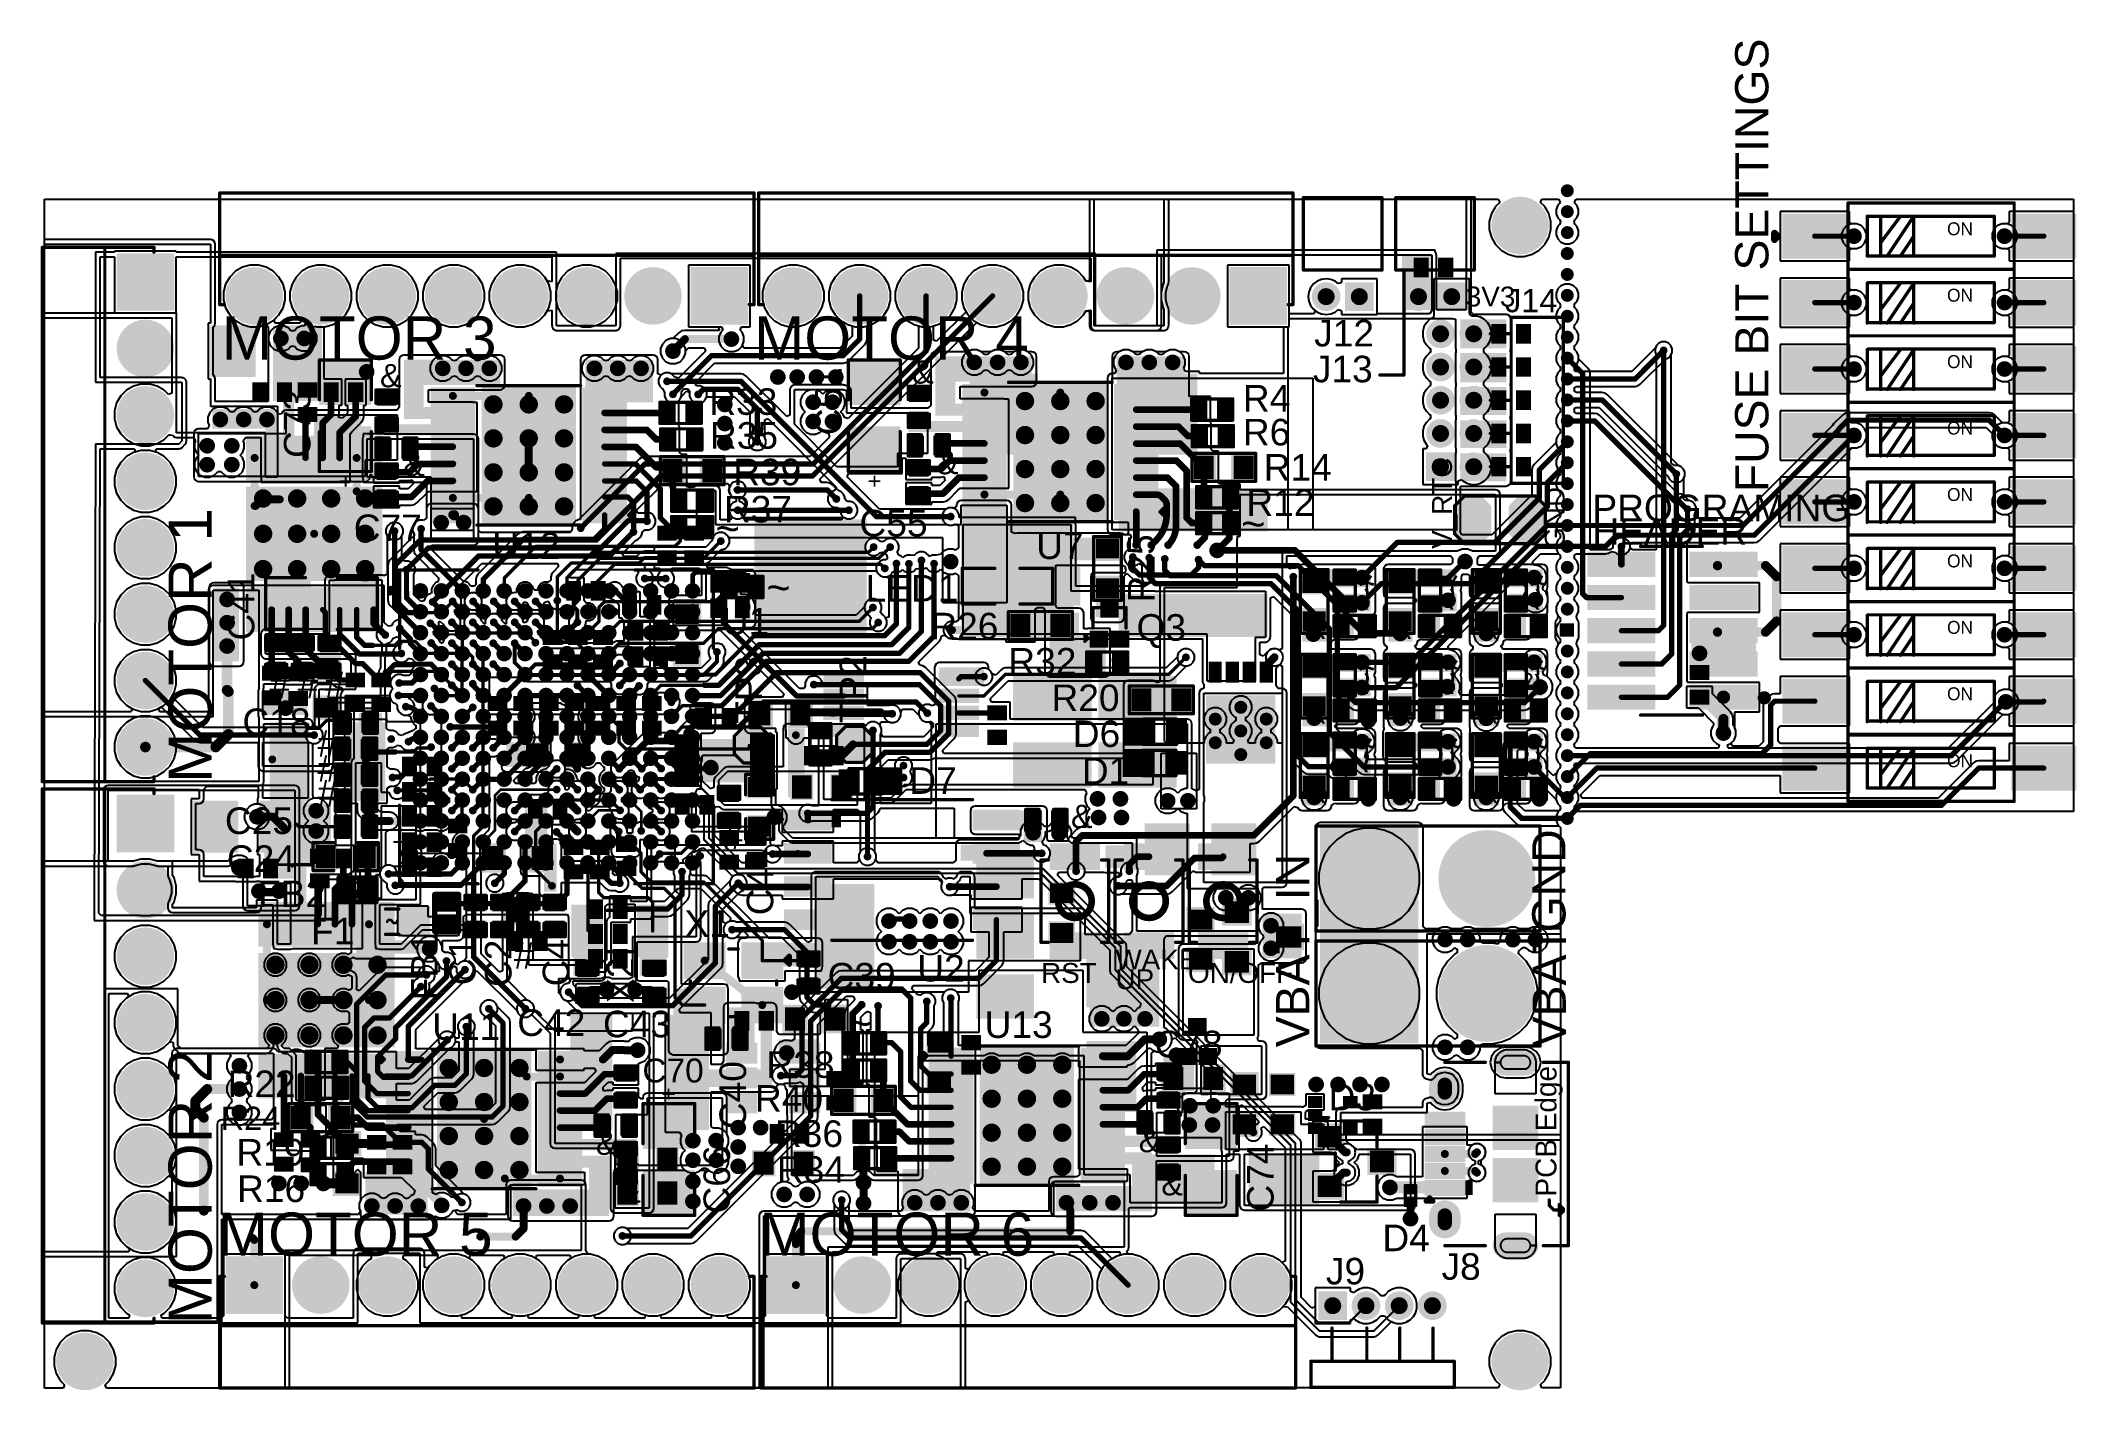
# Model space of a CAD drawing. Header units: millimetres. Extents: x -1.7 to 76.1, y -1.1 to 50.5.
import ezdxf

# ---------------------------------------------------------------- set-up
doc = ezdxf.new("R2010")
doc.units = ezdxf.units.MM
for name, color, linetype in [('BottomLayer', 5, 'Continuous'), ('BottomPaste', 16, 'Continuous'), ('BottomSolder', 6, 'Continuous'), ('MultiLayer', 9, 'Continuous'), ('PadHoleLayer', 156, 'Continuous'), ('TopLayer', 1, 'Continuous'), ('TopOverlay', 2, 'Continuous'), ('TopPaste', 8, 'Continuous'), ('TopSolder', 216, 'Continuous'), ('ViaHoleLayer', 16, 'Continuous')]:
    doc.layers.add(name, color=color, linetype=linetype)
doc.styles.add('Arial', font='', dxfattribs={"height": 0.2})
doc.styles.get('Arial').set_extended_font_data('Arial')

msp = doc.modelspace()

# ---------------------------------------------------------------- texts
at = {"layer": 'TopOverlay', "style": 'Arial'}
for s, height, rotation, p in [('FUSE BIT SETTINGS', 1.27, 90, (64.354, 33.236)), ('3V3', 0.762, 360, (52.787, 40.339)), ('MOTOR 3', 1.651, 360, (5.232, 38.307)), ('MOTOR 4', 1.651, 360, (25.578, 38.307)), ('&', 0.889, 360, (11.278, 37.251)), ('&', 0.889, 360, (31.623, 37.391)), ('C51', 1.016, 90, (28.93, 35.416)), ('C73', 1.016, 90, (8.623, 34.549)), ('&', 0.889, 360, (12.167, 33.848)), ('&', 0.889, 360, (32.563, 33.924)), ('V_RTC', 0.762, 90, (52.259, 31.072)), ('GND', 0.762, 90, (56.568, 31.072)), ('PROGRAMING', 1.016, 360, (57.626, 32.128)), ('MOTOR 1', 1.651, 90, (4.847, 22.123)), ('~', 1.143, 360, (24.099, 31.289)), ('~', 1.143, 360, (44.196, 31.466)), ('HEADER', 1.016, 360, (57.626, 31.227)), ('R25', 1.016, 90, (40.894, 29.024)), ('C41', 1.016, 90, (6.477, 27.568)), ('~', 1.143, 360, (26.048, 29.028)), ('~', 1.143, 90, (49.535, 28.677)), ('~', 1.143, 90, (52.799, 28.677)), ('~', 1.143, 90, (56.075, 28.677)), ('^ ', 0.889, 360, (46.825, 27.202)), ('^ ', 0.889, 360, (50.114, 27.202)), ('^ ', 0.889, 360, (53.404, 27.202)), ('TP3', 1.016, 90, (25.882, 24.376)), ('TP2', 1.016, 90, (29.87, 24.401)), ('~', 1.143, 90, (49.535, 25.451)), ('~', 1.143, 90, (52.799, 25.451)), ('~', 1.143, 90, (56.05, 25.425)), ('~', 1.143, 360, (27.928, 24.202)), ('^ ', 0.889, 360, (46.825, 23.963)), ('^ ', 0.889, 360, (50.114, 23.963)), ('^ ', 0.889, 360, (53.404, 23.963)), ('~', 1.143, 90, (49.535, 22.454)), ('~', 1.143, 90, (52.799, 22.454)), ('~', 1.143, 90, (56.075, 22.454)), ('^ ', 0.889, 360, (46.825, 20.928)), ('^ ', 0.889, 360, (50.114, 20.928)), ('^ ', 0.889, 360, (53.404, 20.928)), ('&', 0.889, 360, (37.694, 20.398)), ('#', 1.016, 360, (24.384, 19.594)), ('GND', 1.27, 90, (56.597, 16.405)), ('C44', 1.016, 90, (26.314, 17.061)), ('VBAT_IN', 1.27, 90, (46.802, 12.014)), ('VBAT', 1.27, 90, (56.611, 12.011)), ('FB1', 1.016, 90, (13.487, 13.801)), ('C1', 1.016, 90, (14.935, 14.385)), ('C2', 1.016, 90, (16.307, 14.317)), ('#', 1.016, 180, (17.183, 16.029)), ('C4', 1.016, 90, (18.516, 14.343)), ('WAKE', 0.762, 360, (39.395, 14.988)), ('X2', 1.016, 90, (20.98, 13.708)), ('RST', 0.762, 360, (36.551, 14.473)), ('UP', 0.762, 360, (39.395, 14.237)), ('ON/OFF', 0.762, 360, (42.169, 14.475)), ('~', 1.143, 360, (29.159, 12.378)), ('MOTOR 2', 1.651, 90, (4.847, 1.422)), ('~', 1.143, 360, (7.798, 11.324)), ('C40', 1.016, 90, (25.273, 8.882)), ('&', 0.889, 360, (19.533, 7.901)), ('&', 0.889, 360, (40.284, 8.003)), ('C66', 1.016, 90, (24.663, 5.656)), ('C74', 1.016, 90, (45.44, 5.732)), ('&', 0.889, 360, (41.148, 6.352)), ('&', 0.889, 360, (20.422, 6.073)), ('MOTOR 5', 1.651, 360, (5.08, 4.043)), ('MOTOR 6', 1.651, 360, (25.781, 4.043))]:
    msp.add_text(s, height=height, rotation=rotation, dxfattribs=at).set_placement(p)
for s, height, p in [('J14', 0.889, (54.287, 40.119)), ('J12', 1.016, (46.99, 38.811)), ('J13', 1.016, (46.94, 37.44)), ('R33', 1.016, (23.868, 36.195)), ('R4', 1.016, (44.264, 36.322)), ('R35', 1.016, (23.893, 34.9)), ('R6', 1.016, (44.264, 35.027)), ('R39', 1.016, (24.782, 33.503)), ('R14', 1.016, (45.06, 33.681)), ('R37', 1.016, (24.427, 32.08)), ('R12', 1.016, (44.4, 32.334)), ('C77', 1.016, (10.279, 31.369)), ('C55', 1.016, (29.608, 31.547)), ('U12', 1.016, (15.571, 30.683)), ('U7', 1.016, (36.365, 30.683)), ('LED1', 1.016, (29.845, 29.058)), ('U1', 1.016, (24.347, 27.788)), ('R26', 1.016, (32.318, 27.61)), ('Q3', 1.016, (40.2, 27.559)), ('R32', 1.016, (35.298, 26.264)), ('#', 1.016, (7.061, 25.36)), ('#', 1.016, (8.128, 25.36)), ('#', 1.016, (9.169, 25.36)), ('R20', 1.016, (36.949, 24.867)), ('C18', 1.016, (6.02, 23.952)), ('#', 1.016, (8.89, 23.125)), ('D6', 1.016, (37.762, 23.495)), ('#', 1.016, (8.89, 22.172)), ('D7', 1.016, (31.513, 21.704)), ('D1', 1.016, (38.109, 22.073)), ('#', 1.016, (8.89, 21.22)), ('C25', 1.016, (5.351, 20.168)), ('C24', 1.016, (5.428, 18.72)), ('FB2', 1.016, (6.621, 17.374)), ('X1', 1.016, (22.919, 16.231)), ('F1', 1.016, (8.645, 15.951)), ('C39', 1.016, (28.389, 14.224)), ('U2', 1.016, (31.818, 14.529)), ('U11', 1.016, (13.276, 12.294)), ('C42', 1.016, (16.527, 12.446)), ('C43', 1.016, (19.804, 12.395)), ('U13', 1.016, (34.392, 12.37)), ('C78', 1.016, (40.886, 11.633)), ('R38', 1.016, (26.052, 10.845)), ('R22', 1.016, (5.453, 10.109)), ('C70', 0.9144, (21.311, 10.668)), ('R40', 1.016, (25.615, 9.551)), ('D3', 1.016, (47.541, 9.601)), ('R24', 0.889, (5.19, 8.852)), ('R36', 1.016, (26.377, 8.204)), ('R19', 1.016, (5.792, 7.493)), ('R34', 1.016, (26.454, 6.833)), ('R16', 1.016, (5.817, 6.096)), ('D4', 1.016, (49.598, 4.217)), ('J9', 1.016, (47.439, 2.947)), ('J8', 1.016, (51.859, 3.124))]:
    msp.add_text(s, height=height, dxfattribs=at).set_placement(p)
at = {"layer": 'TopOverlay', "style": 'Arial', "text_generation_flag": 2}
for p in [(48.692, 30.633), (51.956, 30.633), (55.232, 30.633), (48.692, 27.395), (51.968, 27.395), (55.232, 27.395), (48.692, 24.398), (51.956, 24.398), (55.232, 24.398)]:
    msp.add_text('*', height=1.143, rotation=180, dxfattribs=at).set_placement(p)

# ---------------------------------------------------------------- blocks, each defined once
blk = doc.blocks.new('R___0402_1')
at = {"layer": 'TopLayer'}
for points in [[(-0.699, -0.318), (-0.699, 0.318), (-0.241, 0.318), (-0.241, -0.318)], [(0.241, -0.318), (0.241, 0.318), (0.699, 0.318), (0.699, -0.318)]]:
    blk.add_hatch(color=1, dxfattribs=at).paths.add_polyline_path(points)
at = {"layer": 'TopPaste'}
for points in [[(-0.699, -0.318), (-0.699, 0.318), (-0.241, 0.318), (-0.241, -0.318)], [(0.241, -0.318), (0.241, 0.318), (0.699, 0.318), (0.699, -0.318)]]:
    blk.add_hatch(color=8, dxfattribs=at).paths.add_polyline_path(points)
at = {"layer": 'TopSolder'}
for points in [[(-0.754, -0.373), (-0.754, 0.373), (-0.186, 0.373), (-0.186, -0.373)], [(0.186, -0.373), (0.186, 0.373), (0.754, 0.373), (0.754, -0.373)]]:
    blk.add_hatch(color=216, dxfattribs=at).paths.add_polyline_path(points)
at = {"layer": 'TopOverlay'}
for points, const_width in [([(0.787, 0.406), (-0.787, 0.406)], 0.127), ([(-0.787, 0.406), (-0.787, -0.406)], 0.127), ([(0.787, 0.406), (0.787, -0.406)], 0.127), ([(0.787, -0.406), (-0.787, -0.406)], 0.127), ([(0.813, -0.432), (-0.813, -0.432)], 0.00323)]:
    blk.add_lwpolyline(points, dxfattribs=dict(at, const_width=const_width))
for points, const_width in [([(-0.819, 0.406, 1), (-0.756, 0.406, 1)], 0.0635), ([(-0.819, 0.406, 1), (-0.756, 0.406, 1)], 0.0635), ([(0.756, 0.406, 1), (0.819, 0.406, 1)], 0.0635), ([(0.756, 0.406, 1), (0.819, 0.406, 1)], 0.0635), ([(-0.819, -0.406, 1), (-0.756, -0.406, 1)], 0.0635), ([(-0.819, -0.406, 1), (-0.756, -0.406, 1)], 0.0635), ([(-0.814, -0.432, 1), (-0.812, -0.432, 1)], 0.00161), ([(0.756, -0.406, 1), (0.819, -0.406, 1)], 0.0635), ([(0.756, -0.406, 1), (0.819, -0.406, 1)], 0.0635), ([(0.812, -0.432, 1), (0.814, -0.432, 1)], 0.00161)]:
    blk.add_lwpolyline(points, format="xyb", close=True, dxfattribs=dict(at, const_width=const_width))
blk = doc.blocks.new('R___0402_2')
at = {"layer": 'TopLayer'}
for points in [[(-0.699, -0.318), (-0.699, 0.318), (-0.241, 0.318), (-0.241, -0.318)], [(0.241, -0.318), (0.241, 0.318), (0.699, 0.318), (0.699, -0.318)]]:
    blk.add_hatch(color=1, dxfattribs=at).paths.add_polyline_path(points)
at = {"layer": 'TopPaste'}
for points in [[(-0.699, -0.318), (-0.699, 0.318), (-0.241, 0.318), (-0.241, -0.318)], [(0.241, -0.318), (0.241, 0.318), (0.699, 0.318), (0.699, -0.318)]]:
    blk.add_hatch(color=8, dxfattribs=at).paths.add_polyline_path(points)
at = {"layer": 'TopSolder'}
for points in [[(-0.754, -0.373), (-0.754, 0.373), (-0.186, 0.373), (-0.186, -0.373)], [(0.186, -0.373), (0.186, 0.373), (0.754, 0.373), (0.754, -0.373)]]:
    blk.add_hatch(color=216, dxfattribs=at).paths.add_polyline_path(points)
at = {"layer": 'TopOverlay'}
for points, const_width in [([(0.787, 0.406), (-0.787, 0.406)], 0.127), ([(-0.787, 0.406), (-0.787, -0.406)], 0.127), ([(0.787, 0.406), (0.787, -0.406)], 0.127), ([(0.787, -0.406), (-0.787, -0.406)], 0.127), ([(0.813, -0.432), (-0.813, -0.432)], 0.00323)]:
    blk.add_lwpolyline(points, dxfattribs=dict(at, const_width=const_width))
for points, const_width in [([(-0.819, 0.406, 1), (-0.756, 0.406, 1)], 0.0635), ([(-0.819, 0.406, 1), (-0.756, 0.406, 1)], 0.0635), ([(0.756, 0.406, 1), (0.819, 0.406, 1)], 0.0635), ([(0.756, 0.406, 1), (0.819, 0.406, 1)], 0.0635), ([(-0.819, -0.406, 1), (-0.756, -0.406, 1)], 0.0635), ([(-0.819, -0.406, 1), (-0.756, -0.406, 1)], 0.0635), ([(-0.814, -0.432, 1), (-0.812, -0.432, 1)], 0.00161), ([(0.756, -0.406, 1), (0.819, -0.406, 1)], 0.0635), ([(0.756, -0.406, 1), (0.819, -0.406, 1)], 0.0635), ([(0.812, -0.432, 1), (0.814, -0.432, 1)], 0.00161)]:
    blk.add_lwpolyline(points, format="xyb", close=True, dxfattribs=dict(at, const_width=const_width))
blk = doc.blocks.new('R___0402_3')
at = {"layer": 'TopLayer'}
for points in [[(-0.699, -0.318), (-0.699, 0.318), (-0.241, 0.318), (-0.241, -0.318)], [(0.241, -0.318), (0.241, 0.318), (0.699, 0.318), (0.699, -0.318)]]:
    blk.add_hatch(color=1, dxfattribs=at).paths.add_polyline_path(points)
at = {"layer": 'TopPaste'}
for points in [[(-0.699, -0.318), (-0.699, 0.318), (-0.241, 0.318), (-0.241, -0.318)], [(0.241, -0.318), (0.241, 0.318), (0.699, 0.318), (0.699, -0.318)]]:
    blk.add_hatch(color=8, dxfattribs=at).paths.add_polyline_path(points)
at = {"layer": 'TopSolder'}
for points in [[(-0.754, -0.373), (-0.754, 0.373), (-0.186, 0.373), (-0.186, -0.373)], [(0.186, -0.373), (0.186, 0.373), (0.754, 0.373), (0.754, -0.373)]]:
    blk.add_hatch(color=216, dxfattribs=at).paths.add_polyline_path(points)
at = {"layer": 'TopOverlay'}
for points, const_width in [([(0.787, 0.406), (-0.787, 0.406)], 0.127), ([(-0.787, 0.406), (-0.787, -0.406)], 0.127), ([(0.787, 0.406), (0.787, -0.406)], 0.127), ([(0.787, -0.406), (-0.787, -0.406)], 0.127), ([(0.813, -0.432), (-0.813, -0.432)], 0.00323)]:
    blk.add_lwpolyline(points, dxfattribs=dict(at, const_width=const_width))
for points, const_width in [([(-0.819, 0.406, 1), (-0.756, 0.406, 1)], 0.0635), ([(-0.819, 0.406, 1), (-0.756, 0.406, 1)], 0.0635), ([(0.756, 0.406, 1), (0.819, 0.406, 1)], 0.0635), ([(0.756, 0.406, 1), (0.819, 0.406, 1)], 0.0635), ([(-0.819, -0.406, 1), (-0.756, -0.406, 1)], 0.0635), ([(-0.819, -0.406, 1), (-0.756, -0.406, 1)], 0.0635), ([(-0.814, -0.432, 1), (-0.812, -0.432, 1)], 0.00161), ([(0.756, -0.406, 1), (0.819, -0.406, 1)], 0.0635), ([(0.756, -0.406, 1), (0.819, -0.406, 1)], 0.0635), ([(0.812, -0.432, 1), (0.814, -0.432, 1)], 0.00161)]:
    blk.add_lwpolyline(points, format="xyb", close=True, dxfattribs=dict(at, const_width=const_width))
blk = doc.blocks.new('R___0402_4')
at = {"layer": 'TopLayer'}
for points in [[(-0.699, -0.318), (-0.699, 0.318), (-0.241, 0.318), (-0.241, -0.318)], [(0.241, -0.318), (0.241, 0.318), (0.699, 0.318), (0.699, -0.318)]]:
    blk.add_hatch(color=1, dxfattribs=at).paths.add_polyline_path(points)
at = {"layer": 'TopPaste'}
for points in [[(-0.699, -0.318), (-0.699, 0.318), (-0.241, 0.318), (-0.241, -0.318)], [(0.241, -0.318), (0.241, 0.318), (0.699, 0.318), (0.699, -0.318)]]:
    blk.add_hatch(color=8, dxfattribs=at).paths.add_polyline_path(points)
at = {"layer": 'TopSolder'}
for points in [[(-0.754, -0.373), (-0.754, 0.373), (-0.186, 0.373), (-0.186, -0.373)], [(0.186, -0.373), (0.186, 0.373), (0.754, 0.373), (0.754, -0.373)]]:
    blk.add_hatch(color=216, dxfattribs=at).paths.add_polyline_path(points)
at = {"layer": 'TopOverlay'}
for points, const_width in [([(-0.787, 0.406), (-0.787, -0.406)], 0.127), ([(-0.787, 0.406), (0.787, 0.406)], 0.127), ([(0.787, 0.406), (0.787, -0.406)], 0.127), ([(-0.787, -0.406), (0.787, -0.406)], 0.127), ([(-0.813, -0.432), (0.813, -0.432)], 0.00323)]:
    blk.add_lwpolyline(points, dxfattribs=dict(at, const_width=const_width))
for points, const_width in [([(-0.819, 0.406, 1), (-0.756, 0.406, 1)], 0.0635), ([(-0.819, 0.406, 1), (-0.756, 0.406, 1)], 0.0635), ([(0.756, 0.406, 1), (0.819, 0.406, 1)], 0.0635), ([(0.756, 0.406, 1), (0.819, 0.406, 1)], 0.0635), ([(-0.819, -0.406, 1), (-0.756, -0.406, 1)], 0.0635), ([(-0.819, -0.406, 1), (-0.756, -0.406, 1)], 0.0635), ([(-0.814, -0.432, 1), (-0.812, -0.432, 1)], 0.00161), ([(0.756, -0.406, 1), (0.819, -0.406, 1)], 0.0635), ([(0.756, -0.406, 1), (0.819, -0.406, 1)], 0.0635), ([(0.812, -0.432, 1), (0.814, -0.432, 1)], 0.00161)]:
    blk.add_lwpolyline(points, format="xyb", close=True, dxfattribs=dict(at, const_width=const_width))
blk = doc.blocks.new('C___0402_5')
at = {"layer": 'TopLayer'}
for points in [[(-0.699, -0.318), (-0.699, 0.318), (-0.241, 0.318), (-0.241, -0.318)], [(0.241, -0.318), (0.241, 0.318), (0.699, 0.318), (0.699, -0.318)]]:
    blk.add_hatch(color=1, dxfattribs=at).paths.add_polyline_path(points)
at = {"layer": 'TopPaste'}
for points in [[(-0.699, -0.318), (-0.699, 0.318), (-0.241, 0.318), (-0.241, -0.318)], [(0.241, -0.318), (0.241, 0.318), (0.699, 0.318), (0.699, -0.318)]]:
    blk.add_hatch(color=8, dxfattribs=at).paths.add_polyline_path(points)
at = {"layer": 'TopSolder'}
for points in [[(-0.758, -0.377), (-0.758, 0.377), (-0.181, 0.377), (-0.181, -0.377)], [(0.181, -0.377), (0.181, 0.377), (0.758, 0.377), (0.758, -0.377)]]:
    blk.add_hatch(color=216, dxfattribs=at).paths.add_polyline_path(points)
at = {"layer": 'TopOverlay', "const_width": 0.127}
for points in [[(-0.787, 0.406), (-0.787, -0.406)], [(-0.787, 0.406), (-0.279, 0.406)], [(0.279, 0.406), (0.787, 0.406)], [(0.787, 0.406), (0.787, -0.406)], [(-0.787, -0.406), (-0.279, -0.406)], [(0.279, -0.406), (0.787, -0.406)]]:
    blk.add_lwpolyline(points, dxfattribs=at)
at = {"layer": 'TopOverlay', "const_width": 0.0635}
for points in [[(-0.819, 0.406, 1), (-0.756, 0.406, 1)], [(-0.819, 0.406, 1), (-0.756, 0.406, 1)], [(-0.311, 0.406, 1), (-0.248, 0.406, 1)], [(0.248, 0.406, 1), (0.311, 0.406, 1)], [(0.756, 0.406, 1), (0.819, 0.406, 1)], [(0.756, 0.406, 1), (0.819, 0.406, 1)], [(-0.819, -0.406, 1), (-0.756, -0.406, 1)], [(-0.819, -0.406, 1), (-0.756, -0.406, 1)], [(-0.311, -0.406, 1), (-0.248, -0.406, 1)], [(0.248, -0.406, 1), (0.311, -0.406, 1)], [(0.756, -0.406, 1), (0.819, -0.406, 1)], [(0.756, -0.406, 1), (0.819, -0.406, 1)]]:
    blk.add_lwpolyline(points, format="xyb", close=True, dxfattribs=at)
blk = doc.blocks.new('C___0402_6')
at = {"layer": 'TopLayer'}
for points in [[(-0.699, -0.318), (-0.699, 0.318), (-0.241, 0.318), (-0.241, -0.318)], [(0.241, -0.318), (0.241, 0.318), (0.699, 0.318), (0.699, -0.318)]]:
    blk.add_hatch(color=1, dxfattribs=at).paths.add_polyline_path(points)
at = {"layer": 'TopPaste'}
for points in [[(-0.699, -0.318), (-0.699, 0.318), (-0.241, 0.318), (-0.241, -0.318)], [(0.241, -0.318), (0.241, 0.318), (0.699, 0.318), (0.699, -0.318)]]:
    blk.add_hatch(color=8, dxfattribs=at).paths.add_polyline_path(points)
at = {"layer": 'TopSolder'}
for points in [[(-0.758, -0.377), (-0.758, 0.377), (-0.181, 0.377), (-0.181, -0.377)], [(0.181, -0.377), (0.181, 0.377), (0.758, 0.377), (0.758, -0.377)]]:
    blk.add_hatch(color=216, dxfattribs=at).paths.add_polyline_path(points)
at = {"layer": 'TopOverlay', "const_width": 0.127}
for points in [[(-0.787, 0.406), (-0.787, -0.406)], [(-0.787, 0.406), (-0.279, 0.406)], [(0.279, 0.406), (0.787, 0.406)], [(0.787, 0.406), (0.787, -0.406)], [(-0.787, -0.406), (-0.279, -0.406)], [(0.279, -0.406), (0.787, -0.406)]]:
    blk.add_lwpolyline(points, dxfattribs=at)
at = {"layer": 'TopOverlay', "const_width": 0.0635}
for points in [[(-0.819, 0.406, 1), (-0.756, 0.406, 1)], [(-0.819, 0.406, 1), (-0.756, 0.406, 1)], [(-0.311, 0.406, 1), (-0.248, 0.406, 1)], [(0.248, 0.406, 1), (0.311, 0.406, 1)], [(0.756, 0.406, 1), (0.819, 0.406, 1)], [(0.756, 0.406, 1), (0.819, 0.406, 1)], [(-0.819, -0.406, 1), (-0.756, -0.406, 1)], [(-0.819, -0.406, 1), (-0.756, -0.406, 1)], [(-0.311, -0.406, 1), (-0.248, -0.406, 1)], [(0.248, -0.406, 1), (0.311, -0.406, 1)], [(0.756, -0.406, 1), (0.819, -0.406, 1)], [(0.756, -0.406, 1), (0.819, -0.406, 1)]]:
    blk.add_lwpolyline(points, format="xyb", close=True, dxfattribs=at)
blk = doc.blocks.new('C___0402_7')
at = {"layer": 'TopLayer'}
for points in [[(-0.699, -0.318), (-0.699, 0.318), (-0.241, 0.318), (-0.241, -0.318)], [(0.241, -0.318), (0.241, 0.318), (0.699, 0.318), (0.699, -0.318)]]:
    blk.add_hatch(color=1, dxfattribs=at).paths.add_polyline_path(points)
at = {"layer": 'TopPaste'}
for points in [[(-0.699, -0.318), (-0.699, 0.318), (-0.241, 0.318), (-0.241, -0.318)], [(0.241, -0.318), (0.241, 0.318), (0.699, 0.318), (0.699, -0.318)]]:
    blk.add_hatch(color=8, dxfattribs=at).paths.add_polyline_path(points)
at = {"layer": 'TopSolder'}
for points in [[(-0.758, -0.377), (-0.758, 0.377), (-0.181, 0.377), (-0.181, -0.377)], [(0.181, -0.377), (0.181, 0.377), (0.758, 0.377), (0.758, -0.377)]]:
    blk.add_hatch(color=216, dxfattribs=at).paths.add_polyline_path(points)
at = {"layer": 'TopOverlay', "const_width": 0.127}
for points in [[(-0.787, 0.406), (-0.787, -0.406)], [(-0.787, 0.406), (-0.279, 0.406)], [(0.279, 0.406), (0.787, 0.406)], [(0.787, 0.406), (0.787, -0.406)], [(-0.787, -0.406), (-0.279, -0.406)], [(0.279, -0.406), (0.787, -0.406)]]:
    blk.add_lwpolyline(points, dxfattribs=at)
at = {"layer": 'TopOverlay', "const_width": 0.0635}
for points in [[(-0.819, 0.406, 1), (-0.756, 0.406, 1)], [(-0.819, 0.406, 1), (-0.756, 0.406, 1)], [(-0.311, 0.406, 1), (-0.248, 0.406, 1)], [(0.248, 0.406, 1), (0.311, 0.406, 1)], [(0.756, 0.406, 1), (0.819, 0.406, 1)], [(0.756, 0.406, 1), (0.819, 0.406, 1)], [(-0.819, -0.406, 1), (-0.756, -0.406, 1)], [(-0.819, -0.406, 1), (-0.756, -0.406, 1)], [(-0.311, -0.406, 1), (-0.248, -0.406, 1)], [(0.248, -0.406, 1), (0.311, -0.406, 1)], [(0.756, -0.406, 1), (0.819, -0.406, 1)], [(0.756, -0.406, 1), (0.819, -0.406, 1)]]:
    blk.add_lwpolyline(points, format="xyb", close=True, dxfattribs=at)
blk = doc.blocks.new('C___0402_8')
at = {"layer": 'TopLayer'}
for points in [[(-0.699, -0.318), (-0.699, 0.318), (-0.241, 0.318), (-0.241, -0.318)], [(0.241, -0.318), (0.241, 0.318), (0.699, 0.318), (0.699, -0.318)]]:
    blk.add_hatch(color=1, dxfattribs=at).paths.add_polyline_path(points)
at = {"layer": 'TopPaste'}
for points in [[(-0.699, -0.318), (-0.699, 0.318), (-0.241, 0.318), (-0.241, -0.318)], [(0.241, -0.318), (0.241, 0.318), (0.699, 0.318), (0.699, -0.318)]]:
    blk.add_hatch(color=8, dxfattribs=at).paths.add_polyline_path(points)
at = {"layer": 'TopSolder'}
for points in [[(-0.758, -0.377), (-0.758, 0.377), (-0.181, 0.377), (-0.181, -0.377)], [(0.181, -0.377), (0.181, 0.377), (0.758, 0.377), (0.758, -0.377)]]:
    blk.add_hatch(color=216, dxfattribs=at).paths.add_polyline_path(points)
at = {"layer": 'TopOverlay', "const_width": 0.127}
for points in [[(-0.787, 0.406), (-0.787, -0.406)], [(-0.787, 0.406), (-0.279, 0.406)], [(0.279, 0.406), (0.787, 0.406)], [(0.787, 0.406), (0.787, -0.406)], [(-0.787, -0.406), (-0.279, -0.406)], [(0.279, -0.406), (0.787, -0.406)]]:
    blk.add_lwpolyline(points, dxfattribs=at)
at = {"layer": 'TopOverlay', "const_width": 0.0635}
for points in [[(-0.819, 0.406, 1), (-0.756, 0.406, 1)], [(-0.819, 0.406, 1), (-0.756, 0.406, 1)], [(-0.311, 0.406, 1), (-0.248, 0.406, 1)], [(0.248, 0.406, 1), (0.311, 0.406, 1)], [(0.756, 0.406, 1), (0.819, 0.406, 1)], [(0.756, 0.406, 1), (0.819, 0.406, 1)], [(-0.819, -0.406, 1), (-0.756, -0.406, 1)], [(-0.819, -0.406, 1), (-0.756, -0.406, 1)], [(-0.311, -0.406, 1), (-0.248, -0.406, 1)], [(0.248, -0.406, 1), (0.311, -0.406, 1)], [(0.756, -0.406, 1), (0.819, -0.406, 1)], [(0.756, -0.406, 1), (0.819, -0.406, 1)]]:
    blk.add_lwpolyline(points, format="xyb", close=True, dxfattribs=at)
blk = doc.blocks.new('C___0402_B_9')
at = {"layer": 'BottomLayer'}
for points in [[(-0.241, 0.318), (-0.241, -0.318), (-0.699, -0.318), (-0.699, 0.318)], [(0.699, 0.318), (0.699, -0.318), (0.241, -0.318), (0.241, 0.318)]]:
    blk.add_hatch(color=5, dxfattribs=at).paths.add_polyline_path(points)
at = {"layer": 'BottomPaste'}
for points in [[(-0.241, 0.318), (-0.241, -0.318), (-0.699, -0.318), (-0.699, 0.318)], [(0.699, 0.318), (0.699, -0.318), (0.241, -0.318), (0.241, 0.318)]]:
    blk.add_hatch(color=16, dxfattribs=at).paths.add_polyline_path(points)
at = {"layer": 'BottomSolder'}
for points in [[(-0.181, 0.377), (-0.181, -0.377), (-0.758, -0.377), (-0.758, 0.377)], [(0.758, 0.377), (0.758, -0.377), (0.181, -0.377), (0.181, 0.377)]]:
    blk.add_hatch(color=6, dxfattribs=at).paths.add_polyline_path(points)
blk = doc.blocks.new('C___0402_B_10')
at = {"layer": 'BottomLayer'}
for points in [[(-0.241, 0.318), (-0.241, -0.318), (-0.699, -0.318), (-0.699, 0.318)], [(0.699, 0.318), (0.699, -0.318), (0.241, -0.318), (0.241, 0.318)]]:
    blk.add_hatch(color=5, dxfattribs=at).paths.add_polyline_path(points)
at = {"layer": 'BottomPaste'}
for points in [[(-0.241, 0.318), (-0.241, -0.318), (-0.699, -0.318), (-0.699, 0.318)], [(0.699, 0.318), (0.699, -0.318), (0.241, -0.318), (0.241, 0.318)]]:
    blk.add_hatch(color=16, dxfattribs=at).paths.add_polyline_path(points)
at = {"layer": 'BottomSolder'}
for points in [[(-0.181, 0.377), (-0.181, -0.377), (-0.758, -0.377), (-0.758, 0.377)], [(0.758, 0.377), (0.758, -0.377), (0.181, -0.377), (0.181, 0.377)]]:
    blk.add_hatch(color=6, dxfattribs=at).paths.add_polyline_path(points)
blk = doc.blocks.new('C___0402_B_11')
at = {"layer": 'BottomLayer'}
for points in [[(-0.241, 0.318), (-0.241, -0.318), (-0.699, -0.318), (-0.699, 0.318)], [(0.699, 0.318), (0.699, -0.318), (0.241, -0.318), (0.241, 0.318)]]:
    blk.add_hatch(color=5, dxfattribs=at).paths.add_polyline_path(points)
at = {"layer": 'BottomPaste'}
for points in [[(-0.241, 0.318), (-0.241, -0.318), (-0.699, -0.318), (-0.699, 0.318)], [(0.699, 0.318), (0.699, -0.318), (0.241, -0.318), (0.241, 0.318)]]:
    blk.add_hatch(color=16, dxfattribs=at).paths.add_polyline_path(points)
at = {"layer": 'BottomSolder'}
for points in [[(-0.181, 0.377), (-0.181, -0.377), (-0.758, -0.377), (-0.758, 0.377)], [(0.758, 0.377), (0.758, -0.377), (0.181, -0.377), (0.181, 0.377)]]:
    blk.add_hatch(color=6, dxfattribs=at).paths.add_polyline_path(points)
blk = doc.blocks.new('C___0402_B_12')
at = {"layer": 'BottomLayer'}
for points in [[(-0.241, 0.317), (-0.241, -0.318), (-0.699, -0.318), (-0.699, 0.317)], [(0.699, 0.317), (0.699, -0.318), (0.241, -0.318), (0.241, 0.317)]]:
    blk.add_hatch(color=5, dxfattribs=at).paths.add_polyline_path(points)
at = {"layer": 'BottomPaste'}
for points in [[(-0.241, 0.317), (-0.241, -0.318), (-0.699, -0.318), (-0.699, 0.317)], [(0.699, 0.317), (0.699, -0.318), (0.241, -0.318), (0.241, 0.317)]]:
    blk.add_hatch(color=16, dxfattribs=at).paths.add_polyline_path(points)
at = {"layer": 'BottomSolder'}
for points in [[(-0.181, 0.377), (-0.181, -0.377), (-0.758, -0.377), (-0.758, 0.377)], [(0.758, 0.377), (0.758, -0.377), (0.181, -0.377), (0.181, 0.377)]]:
    blk.add_hatch(color=6, dxfattribs=at).paths.add_polyline_path(points)
blk = doc.blocks.new('C___0402_B_13')
at = {"layer": 'BottomLayer'}
for points in [[(-0.241, 0.317), (-0.241, -0.318), (-0.699, -0.318), (-0.699, 0.317)], [(0.699, 0.317), (0.699, -0.318), (0.241, -0.318), (0.241, 0.317)]]:
    blk.add_hatch(color=5, dxfattribs=at).paths.add_polyline_path(points)
at = {"layer": 'BottomPaste'}
for points in [[(-0.241, 0.317), (-0.241, -0.318), (-0.699, -0.318), (-0.699, 0.317)], [(0.699, 0.317), (0.699, -0.318), (0.241, -0.318), (0.241, 0.317)]]:
    blk.add_hatch(color=16, dxfattribs=at).paths.add_polyline_path(points)
at = {"layer": 'BottomSolder'}
for points in [[(-0.181, 0.377), (-0.181, -0.377), (-0.758, -0.377), (-0.758, 0.377)], [(0.758, 0.377), (0.758, -0.377), (0.181, -0.377), (0.181, 0.377)]]:
    blk.add_hatch(color=6, dxfattribs=at).paths.add_polyline_path(points)
blk = doc.blocks.new('C___0402_B_14')
at = {"layer": 'BottomLayer'}
for points in [[(-0.241, 0.318), (-0.241, -0.318), (-0.699, -0.318), (-0.699, 0.318)], [(0.699, 0.318), (0.699, -0.318), (0.241, -0.318), (0.241, 0.318)]]:
    blk.add_hatch(color=5, dxfattribs=at).paths.add_polyline_path(points)
at = {"layer": 'BottomPaste'}
for points in [[(-0.241, 0.318), (-0.241, -0.318), (-0.699, -0.318), (-0.699, 0.318)], [(0.699, 0.318), (0.699, -0.318), (0.241, -0.318), (0.241, 0.318)]]:
    blk.add_hatch(color=16, dxfattribs=at).paths.add_polyline_path(points)
at = {"layer": 'BottomSolder'}
for points in [[(-0.181, 0.377), (-0.181, -0.377), (-0.758, -0.377), (-0.758, 0.377)], [(0.758, 0.377), (0.758, -0.377), (0.181, -0.377), (0.181, 0.377)]]:
    blk.add_hatch(color=6, dxfattribs=at).paths.add_polyline_path(points)
blk = doc.blocks.new('C___0402_B_15')
at = {"layer": 'BottomLayer'}
for points in [[(-0.241, 0.318), (-0.241, -0.318), (-0.699, -0.318), (-0.699, 0.318)], [(0.699, 0.318), (0.699, -0.318), (0.241, -0.318), (0.241, 0.318)]]:
    blk.add_hatch(color=5, dxfattribs=at).paths.add_polyline_path(points)
at = {"layer": 'BottomPaste'}
for points in [[(-0.241, 0.318), (-0.241, -0.318), (-0.699, -0.318), (-0.699, 0.318)], [(0.699, 0.318), (0.699, -0.318), (0.241, -0.318), (0.241, 0.318)]]:
    blk.add_hatch(color=16, dxfattribs=at).paths.add_polyline_path(points)
at = {"layer": 'BottomSolder'}
for points in [[(-0.181, 0.377), (-0.181, -0.377), (-0.758, -0.377), (-0.758, 0.377)], [(0.758, 0.377), (0.758, -0.377), (0.181, -0.377), (0.181, 0.377)]]:
    blk.add_hatch(color=6, dxfattribs=at).paths.add_polyline_path(points)
blk = doc.blocks.new('C___0402_B_16')
at = {"layer": 'BottomLayer'}
for points in [[(-0.241, 0.318), (-0.241, -0.318), (-0.699, -0.318), (-0.699, 0.318)], [(0.699, 0.318), (0.699, -0.318), (0.241, -0.318), (0.241, 0.318)]]:
    blk.add_hatch(color=5, dxfattribs=at).paths.add_polyline_path(points)
at = {"layer": 'BottomPaste'}
for points in [[(-0.241, 0.318), (-0.241, -0.318), (-0.699, -0.318), (-0.699, 0.318)], [(0.699, 0.318), (0.699, -0.318), (0.241, -0.318), (0.241, 0.318)]]:
    blk.add_hatch(color=16, dxfattribs=at).paths.add_polyline_path(points)
at = {"layer": 'BottomSolder'}
for points in [[(-0.181, 0.377), (-0.181, -0.377), (-0.758, -0.377), (-0.758, 0.377)], [(0.758, 0.377), (0.758, -0.377), (0.181, -0.377), (0.181, 0.377)]]:
    blk.add_hatch(color=6, dxfattribs=at).paths.add_polyline_path(points)
blk = doc.blocks.new('C___0402_B_17')
at = {"layer": 'BottomLayer'}
for points in [[(-0.241, 0.318), (-0.241, -0.318), (-0.699, -0.318), (-0.699, 0.318)], [(0.699, 0.318), (0.699, -0.318), (0.241, -0.318), (0.241, 0.318)]]:
    blk.add_hatch(color=5, dxfattribs=at).paths.add_polyline_path(points)
at = {"layer": 'BottomPaste'}
for points in [[(-0.241, 0.318), (-0.241, -0.318), (-0.699, -0.318), (-0.699, 0.318)], [(0.699, 0.318), (0.699, -0.318), (0.241, -0.318), (0.241, 0.318)]]:
    blk.add_hatch(color=16, dxfattribs=at).paths.add_polyline_path(points)
at = {"layer": 'BottomSolder'}
for points in [[(-0.181, 0.377), (-0.181, -0.377), (-0.758, -0.377), (-0.758, 0.377)], [(0.758, 0.377), (0.758, -0.377), (0.181, -0.377), (0.181, 0.377)]]:
    blk.add_hatch(color=6, dxfattribs=at).paths.add_polyline_path(points)
blk = doc.blocks.new('C___0402_B_18')
at = {"layer": 'BottomLayer'}
for points in [[(-0.241, 0.318), (-0.241, -0.318), (-0.699, -0.318), (-0.699, 0.318)], [(0.699, 0.318), (0.699, -0.318), (0.241, -0.318), (0.241, 0.318)]]:
    blk.add_hatch(color=5, dxfattribs=at).paths.add_polyline_path(points)
at = {"layer": 'BottomPaste'}
for points in [[(-0.241, 0.318), (-0.241, -0.318), (-0.699, -0.318), (-0.699, 0.318)], [(0.699, 0.318), (0.699, -0.318), (0.241, -0.318), (0.241, 0.318)]]:
    blk.add_hatch(color=16, dxfattribs=at).paths.add_polyline_path(points)
at = {"layer": 'BottomSolder'}
for points in [[(-0.181, 0.377), (-0.181, -0.377), (-0.758, -0.377), (-0.758, 0.377)], [(0.758, 0.377), (0.758, -0.377), (0.181, -0.377), (0.181, 0.377)]]:
    blk.add_hatch(color=6, dxfattribs=at).paths.add_polyline_path(points)
blk = doc.blocks.new('C___0402_B_19')
at = {"layer": 'BottomLayer'}
for points in [[(-0.241, 0.318), (-0.241, -0.318), (-0.699, -0.318), (-0.699, 0.318)], [(0.699, 0.318), (0.699, -0.318), (0.241, -0.318), (0.241, 0.318)]]:
    blk.add_hatch(color=5, dxfattribs=at).paths.add_polyline_path(points)
at = {"layer": 'BottomPaste'}
for points in [[(-0.241, 0.318), (-0.241, -0.318), (-0.699, -0.318), (-0.699, 0.318)], [(0.699, 0.318), (0.699, -0.318), (0.241, -0.318), (0.241, 0.318)]]:
    blk.add_hatch(color=16, dxfattribs=at).paths.add_polyline_path(points)
at = {"layer": 'BottomSolder'}
for points in [[(-0.181, 0.377), (-0.181, -0.377), (-0.758, -0.377), (-0.758, 0.377)], [(0.758, 0.377), (0.758, -0.377), (0.181, -0.377), (0.181, 0.377)]]:
    blk.add_hatch(color=6, dxfattribs=at).paths.add_polyline_path(points)
blk = doc.blocks.new('C___0402_B_20')
at = {"layer": 'BottomLayer'}
for points in [[(-0.241, 0.318), (-0.241, -0.318), (-0.699, -0.318), (-0.699, 0.318)], [(0.699, 0.318), (0.699, -0.318), (0.241, -0.318), (0.241, 0.318)]]:
    blk.add_hatch(color=5, dxfattribs=at).paths.add_polyline_path(points)
at = {"layer": 'BottomPaste'}
for points in [[(-0.241, 0.318), (-0.241, -0.318), (-0.699, -0.318), (-0.699, 0.318)], [(0.699, 0.318), (0.699, -0.318), (0.241, -0.318), (0.241, 0.318)]]:
    blk.add_hatch(color=16, dxfattribs=at).paths.add_polyline_path(points)
at = {"layer": 'BottomSolder'}
for points in [[(-0.181, 0.377), (-0.181, -0.377), (-0.758, -0.377), (-0.758, 0.377)], [(0.758, 0.377), (0.758, -0.377), (0.181, -0.377), (0.181, 0.377)]]:
    blk.add_hatch(color=6, dxfattribs=at).paths.add_polyline_path(points)
blk = doc.blocks.new('C___0402_B_21')
at = {"layer": 'BottomLayer'}
for points in [[(-0.241, 0.318), (-0.241, -0.318), (-0.699, -0.318), (-0.699, 0.318)], [(0.699, 0.318), (0.699, -0.318), (0.241, -0.318), (0.241, 0.318)]]:
    blk.add_hatch(color=5, dxfattribs=at).paths.add_polyline_path(points)
at = {"layer": 'BottomPaste'}
for points in [[(-0.241, 0.318), (-0.241, -0.318), (-0.699, -0.318), (-0.699, 0.318)], [(0.699, 0.318), (0.699, -0.318), (0.241, -0.318), (0.241, 0.318)]]:
    blk.add_hatch(color=16, dxfattribs=at).paths.add_polyline_path(points)
at = {"layer": 'BottomSolder'}
for points in [[(-0.181, 0.377), (-0.181, -0.377), (-0.758, -0.377), (-0.758, 0.377)], [(0.758, 0.377), (0.758, -0.377), (0.181, -0.377), (0.181, 0.377)]]:
    blk.add_hatch(color=6, dxfattribs=at).paths.add_polyline_path(points)
blk = doc.blocks.new('C___0402_22')
at = {"layer": 'TopLayer'}
for points in [[(-0.699, -0.318), (-0.699, 0.318), (-0.241, 0.318), (-0.241, -0.318)], [(0.241, -0.318), (0.241, 0.318), (0.699, 0.318), (0.699, -0.318)]]:
    blk.add_hatch(color=1, dxfattribs=at).paths.add_polyline_path(points)
at = {"layer": 'TopPaste'}
for points in [[(-0.699, -0.318), (-0.699, 0.318), (-0.241, 0.318), (-0.241, -0.318)], [(0.241, -0.318), (0.241, 0.318), (0.699, 0.318), (0.699, -0.318)]]:
    blk.add_hatch(color=8, dxfattribs=at).paths.add_polyline_path(points)
at = {"layer": 'TopSolder'}
for points in [[(-0.758, -0.377), (-0.758, 0.377), (-0.181, 0.377), (-0.181, -0.377)], [(0.181, -0.377), (0.181, 0.377), (0.758, 0.377), (0.758, -0.377)]]:
    blk.add_hatch(color=216, dxfattribs=at).paths.add_polyline_path(points)
at = {"layer": 'TopOverlay', "const_width": 0.127}
for points in [[(-0.787, 0.406), (-0.279, 0.406)], [(-0.787, -0.406), (-0.787, 0.406)], [(0.279, 0.406), (0.787, 0.406)], [(0.787, -0.406), (0.787, 0.406)], [(-0.787, -0.406), (-0.279, -0.406)], [(0.279, -0.406), (0.787, -0.406)]]:
    blk.add_lwpolyline(points, dxfattribs=at)
at = {"layer": 'TopOverlay', "const_width": 0.0635}
for points in [[(-0.819, 0.406, 1), (-0.756, 0.406, 1)], [(-0.819, 0.406, 1), (-0.756, 0.406, 1)], [(-0.311, 0.406, 1), (-0.248, 0.406, 1)], [(0.248, 0.406, 1), (0.311, 0.406, 1)], [(0.756, 0.406, 1), (0.819, 0.406, 1)], [(0.756, 0.406, 1), (0.819, 0.406, 1)], [(-0.819, -0.406, 1), (-0.756, -0.406, 1)], [(-0.819, -0.406, 1), (-0.756, -0.406, 1)], [(-0.311, -0.406, 1), (-0.248, -0.406, 1)], [(0.248, -0.406, 1), (0.311, -0.406, 1)], [(0.756, -0.406, 1), (0.819, -0.406, 1)], [(0.756, -0.406, 1), (0.819, -0.406, 1)]]:
    blk.add_lwpolyline(points, format="xyb", close=True, dxfattribs=at)
blk = doc.blocks.new('C___0402_B_23')
at = {"layer": 'BottomLayer'}
for points in [[(-0.241, 0.317), (-0.241, -0.318), (-0.699, -0.318), (-0.699, 0.317)], [(0.699, 0.317), (0.699, -0.318), (0.241, -0.318), (0.241, 0.317)]]:
    blk.add_hatch(color=5, dxfattribs=at).paths.add_polyline_path(points)
at = {"layer": 'BottomPaste'}
for points in [[(-0.241, 0.317), (-0.241, -0.318), (-0.699, -0.318), (-0.699, 0.317)], [(0.699, 0.317), (0.699, -0.318), (0.241, -0.318), (0.241, 0.317)]]:
    blk.add_hatch(color=16, dxfattribs=at).paths.add_polyline_path(points)
at = {"layer": 'BottomSolder'}
for points in [[(-0.181, 0.377), (-0.181, -0.377), (-0.758, -0.377), (-0.758, 0.377)], [(0.758, 0.377), (0.758, -0.377), (0.181, -0.377), (0.181, 0.377)]]:
    blk.add_hatch(color=6, dxfattribs=at).paths.add_polyline_path(points)
blk = doc.blocks.new('C___0402_B_24')
at = {"layer": 'BottomLayer'}
for points in [[(-0.241, 0.317), (-0.241, -0.318), (-0.699, -0.318), (-0.699, 0.317)], [(0.699, 0.317), (0.699, -0.318), (0.241, -0.318), (0.241, 0.317)]]:
    blk.add_hatch(color=5, dxfattribs=at).paths.add_polyline_path(points)
at = {"layer": 'BottomPaste'}
for points in [[(-0.241, 0.317), (-0.241, -0.318), (-0.699, -0.318), (-0.699, 0.317)], [(0.699, 0.317), (0.699, -0.318), (0.241, -0.318), (0.241, 0.317)]]:
    blk.add_hatch(color=16, dxfattribs=at).paths.add_polyline_path(points)
at = {"layer": 'BottomSolder'}
for points in [[(-0.181, 0.377), (-0.181, -0.377), (-0.758, -0.377), (-0.758, 0.377)], [(0.758, 0.377), (0.758, -0.377), (0.181, -0.377), (0.181, 0.377)]]:
    blk.add_hatch(color=6, dxfattribs=at).paths.add_polyline_path(points)
blk = doc.blocks.new('C___0402_B_25')
at = {"layer": 'BottomLayer'}
for points in [[(-0.241, 0.317), (-0.241, -0.318), (-0.699, -0.318), (-0.699, 0.317)], [(0.699, 0.317), (0.699, -0.318), (0.241, -0.318), (0.241, 0.317)]]:
    blk.add_hatch(color=5, dxfattribs=at).paths.add_polyline_path(points)
at = {"layer": 'BottomPaste'}
for points in [[(-0.241, 0.317), (-0.241, -0.318), (-0.699, -0.318), (-0.699, 0.317)], [(0.699, 0.317), (0.699, -0.318), (0.241, -0.318), (0.241, 0.317)]]:
    blk.add_hatch(color=16, dxfattribs=at).paths.add_polyline_path(points)
at = {"layer": 'BottomSolder'}
for points in [[(-0.181, 0.377), (-0.181, -0.377), (-0.758, -0.377), (-0.758, 0.377)], [(0.758, 0.377), (0.758, -0.377), (0.181, -0.377), (0.181, 0.377)]]:
    blk.add_hatch(color=6, dxfattribs=at).paths.add_polyline_path(points)
blk = doc.blocks.new('C___0402_B_26')
at = {"layer": 'BottomLayer'}
for points in [[(-0.241, 0.317), (-0.241, -0.318), (-0.699, -0.318), (-0.699, 0.317)], [(0.699, 0.317), (0.699, -0.318), (0.241, -0.318), (0.241, 0.317)]]:
    blk.add_hatch(color=5, dxfattribs=at).paths.add_polyline_path(points)
at = {"layer": 'BottomPaste'}
for points in [[(-0.241, 0.317), (-0.241, -0.318), (-0.699, -0.318), (-0.699, 0.317)], [(0.699, 0.317), (0.699, -0.318), (0.241, -0.318), (0.241, 0.317)]]:
    blk.add_hatch(color=16, dxfattribs=at).paths.add_polyline_path(points)
at = {"layer": 'BottomSolder'}
for points in [[(-0.181, 0.377), (-0.181, -0.377), (-0.758, -0.377), (-0.758, 0.377)], [(0.758, 0.377), (0.758, -0.377), (0.181, -0.377), (0.181, 0.377)]]:
    blk.add_hatch(color=6, dxfattribs=at).paths.add_polyline_path(points)
blk = doc.blocks.new('C___0402_27')
at = {"layer": 'TopLayer'}
for points in [[(-0.699, -0.318), (-0.699, 0.318), (-0.241, 0.318), (-0.241, -0.318)], [(0.241, -0.318), (0.241, 0.318), (0.699, 0.318), (0.699, -0.318)]]:
    blk.add_hatch(color=1, dxfattribs=at).paths.add_polyline_path(points)
at = {"layer": 'TopPaste'}
for points in [[(-0.699, -0.318), (-0.699, 0.318), (-0.241, 0.318), (-0.241, -0.318)], [(0.241, -0.318), (0.241, 0.318), (0.699, 0.318), (0.699, -0.318)]]:
    blk.add_hatch(color=8, dxfattribs=at).paths.add_polyline_path(points)
at = {"layer": 'TopSolder'}
for points in [[(-0.758, -0.377), (-0.758, 0.377), (-0.181, 0.377), (-0.181, -0.377)], [(0.181, -0.377), (0.181, 0.377), (0.758, 0.377), (0.758, -0.377)]]:
    blk.add_hatch(color=216, dxfattribs=at).paths.add_polyline_path(points)
at = {"layer": 'TopOverlay', "const_width": 0.127}
for points in [[(-0.787, 0.406), (-0.279, 0.406)], [(-0.787, -0.406), (-0.787, 0.406)], [(0.279, 0.406), (0.787, 0.406)], [(0.787, -0.406), (0.787, 0.406)], [(-0.787, -0.406), (-0.279, -0.406)], [(0.279, -0.406), (0.787, -0.406)]]:
    blk.add_lwpolyline(points, dxfattribs=at)
at = {"layer": 'TopOverlay', "const_width": 0.0635}
for points in [[(-0.819, 0.406, 1), (-0.756, 0.406, 1)], [(-0.819, 0.406, 1), (-0.756, 0.406, 1)], [(-0.311, 0.406, 1), (-0.248, 0.406, 1)], [(0.248, 0.406, 1), (0.311, 0.406, 1)], [(0.756, 0.406, 1), (0.819, 0.406, 1)], [(0.756, 0.406, 1), (0.819, 0.406, 1)], [(-0.819, -0.406, 1), (-0.756, -0.406, 1)], [(-0.819, -0.406, 1), (-0.756, -0.406, 1)], [(-0.311, -0.406, 1), (-0.248, -0.406, 1)], [(0.248, -0.406, 1), (0.311, -0.406, 1)], [(0.756, -0.406, 1), (0.819, -0.406, 1)], [(0.756, -0.406, 1), (0.819, -0.406, 1)]]:
    blk.add_lwpolyline(points, format="xyb", close=True, dxfattribs=at)
blk = doc.blocks.new('C___0603_28')
at = {"layer": 'TopLayer'}
for points in [[(-0.381, 0.445), (-0.381, -0.445), (-1.143, -0.445), (-1.143, 0.445)], [(1.143, 0.445), (1.143, -0.445), (0.381, -0.445), (0.381, 0.445)]]:
    blk.add_hatch(color=1, dxfattribs=at).paths.add_polyline_path(points)
at = {"layer": 'TopPaste'}
for points in [[(-0.381, 0.445), (-0.381, -0.445), (-1.143, -0.445), (-1.143, 0.445)], [(1.143, 0.445), (1.143, -0.445), (0.381, -0.445), (0.381, 0.445)]]:
    blk.add_hatch(color=8, dxfattribs=at).paths.add_polyline_path(points)
at = {"layer": 'TopSolder'}
for points in [[(-0.321, 0.504), (-0.321, -0.504), (-1.203, -0.504), (-1.203, 0.504)], [(1.203, 0.504), (1.203, -0.504), (0.321, -0.504), (0.321, 0.504)]]:
    blk.add_hatch(color=216, dxfattribs=at).paths.add_polyline_path(points)
at = {"layer": 'TopOverlay', "const_width": 0.127}
for points in [[(-1.245, -0.533), (-1.245, 0.533)], [(-1.245, 0.533), (-0.457, 0.533)], [(0.457, 0.533), (1.245, 0.533)], [(1.245, -0.533), (1.245, 0.533)], [(-1.245, -0.533), (-0.457, -0.533)], [(0.457, -0.533), (1.245, -0.533)]]:
    blk.add_lwpolyline(points, dxfattribs=at)
at = {"layer": 'TopOverlay', "const_width": 0.0635}
for points in [[(-1.276, 0.533, 1), (-1.213, 0.533, 1)], [(-1.276, 0.533, 1), (-1.213, 0.533, 1)], [(-0.489, 0.533, 1), (-0.425, 0.533, 1)], [(0.425, 0.533, 1), (0.489, 0.533, 1)], [(1.213, 0.533, 1), (1.276, 0.533, 1)], [(1.213, 0.533, 1), (1.276, 0.533, 1)], [(-1.276, -0.533, 1), (-1.213, -0.533, 1)], [(-1.276, -0.533, 1), (-1.213, -0.533, 1)], [(-0.489, -0.533, 1), (-0.425, -0.533, 1)], [(0.425, -0.533, 1), (0.489, -0.533, 1)], [(1.213, -0.533, 1), (1.276, -0.533, 1)], [(1.213, -0.533, 1), (1.276, -0.533, 1)]]:
    blk.add_lwpolyline(points, format="xyb", close=True, dxfattribs=at)
blk = doc.blocks.new('C___0402_29')
at = {"layer": 'TopLayer'}
for points in [[(-0.699, -0.318), (-0.699, 0.318), (-0.241, 0.318), (-0.241, -0.318)], [(0.241, -0.318), (0.241, 0.318), (0.699, 0.318), (0.699, -0.318)]]:
    blk.add_hatch(color=1, dxfattribs=at).paths.add_polyline_path(points)
at = {"layer": 'TopPaste'}
for points in [[(-0.699, -0.318), (-0.699, 0.318), (-0.241, 0.318), (-0.241, -0.318)], [(0.241, -0.318), (0.241, 0.318), (0.699, 0.318), (0.699, -0.318)]]:
    blk.add_hatch(color=8, dxfattribs=at).paths.add_polyline_path(points)
at = {"layer": 'TopSolder'}
for points in [[(-0.758, -0.377), (-0.758, 0.377), (-0.181, 0.377), (-0.181, -0.377)], [(0.181, -0.377), (0.181, 0.377), (0.758, 0.377), (0.758, -0.377)]]:
    blk.add_hatch(color=216, dxfattribs=at).paths.add_polyline_path(points)
at = {"layer": 'TopOverlay', "const_width": 0.127}
for points in [[(-0.787, 0.406), (-0.787, -0.406)], [(-0.279, 0.406), (-0.787, 0.406)], [(0.787, 0.406), (0.279, 0.406)], [(0.787, 0.406), (0.787, -0.406)], [(-0.279, -0.406), (-0.787, -0.406)], [(0.787, -0.406), (0.279, -0.406)]]:
    blk.add_lwpolyline(points, dxfattribs=at)
at = {"layer": 'TopOverlay', "const_width": 0.0635}
for points in [[(-0.819, 0.406, 1), (-0.756, 0.406, 1)], [(-0.819, 0.406, 1), (-0.756, 0.406, 1)], [(-0.311, 0.406, 1), (-0.248, 0.406, 1)], [(0.248, 0.406, 1), (0.311, 0.406, 1)], [(0.756, 0.406, 1), (0.819, 0.406, 1)], [(0.756, 0.406, 1), (0.819, 0.406, 1)], [(-0.819, -0.406, 1), (-0.756, -0.406, 1)], [(-0.819, -0.406, 1), (-0.756, -0.406, 1)], [(-0.311, -0.406, 1), (-0.248, -0.406, 1)], [(0.248, -0.406, 1), (0.311, -0.406, 1)], [(0.756, -0.406, 1), (0.819, -0.406, 1)], [(0.756, -0.406, 1), (0.819, -0.406, 1)]]:
    blk.add_lwpolyline(points, format="xyb", close=True, dxfattribs=at)
blk = doc.blocks.new('C___0402_30')
at = {"layer": 'TopLayer'}
for points in [[(-0.699, -0.318), (-0.699, 0.318), (-0.241, 0.318), (-0.241, -0.318)], [(0.241, -0.318), (0.241, 0.318), (0.699, 0.318), (0.699, -0.318)]]:
    blk.add_hatch(color=1, dxfattribs=at).paths.add_polyline_path(points)
at = {"layer": 'TopPaste'}
for points in [[(-0.699, -0.318), (-0.699, 0.318), (-0.241, 0.318), (-0.241, -0.318)], [(0.241, -0.318), (0.241, 0.318), (0.699, 0.318), (0.699, -0.318)]]:
    blk.add_hatch(color=8, dxfattribs=at).paths.add_polyline_path(points)
at = {"layer": 'TopSolder'}
for points in [[(-0.758, -0.377), (-0.758, 0.377), (-0.181, 0.377), (-0.181, -0.377)], [(0.181, -0.377), (0.181, 0.377), (0.758, 0.377), (0.758, -0.377)]]:
    blk.add_hatch(color=216, dxfattribs=at).paths.add_polyline_path(points)
at = {"layer": 'TopOverlay', "const_width": 0.127}
for points in [[(-0.787, 0.406), (-0.279, 0.406)], [(-0.787, -0.406), (-0.787, 0.406)], [(0.279, 0.406), (0.787, 0.406)], [(0.787, -0.406), (0.787, 0.406)], [(-0.787, -0.406), (-0.279, -0.406)], [(0.279, -0.406), (0.787, -0.406)]]:
    blk.add_lwpolyline(points, dxfattribs=at)
at = {"layer": 'TopOverlay', "const_width": 0.0635}
for points in [[(-0.819, 0.406, 1), (-0.756, 0.406, 1)], [(-0.819, 0.406, 1), (-0.756, 0.406, 1)], [(-0.311, 0.406, 1), (-0.248, 0.406, 1)], [(0.248, 0.406, 1), (0.311, 0.406, 1)], [(0.756, 0.406, 1), (0.819, 0.406, 1)], [(0.756, 0.406, 1), (0.819, 0.406, 1)], [(-0.819, -0.406, 1), (-0.756, -0.406, 1)], [(-0.819, -0.406, 1), (-0.756, -0.406, 1)], [(-0.311, -0.406, 1), (-0.248, -0.406, 1)], [(0.248, -0.406, 1), (0.311, -0.406, 1)], [(0.756, -0.406, 1), (0.819, -0.406, 1)], [(0.756, -0.406, 1), (0.819, -0.406, 1)]]:
    blk.add_lwpolyline(points, format="xyb", close=True, dxfattribs=at)
blk = doc.blocks.new('C___0402_31')
at = {"layer": 'TopLayer'}
for points in [[(-0.699, -0.318), (-0.699, 0.318), (-0.241, 0.318), (-0.241, -0.318)], [(0.241, -0.318), (0.241, 0.318), (0.699, 0.318), (0.699, -0.318)]]:
    blk.add_hatch(color=1, dxfattribs=at).paths.add_polyline_path(points)
at = {"layer": 'TopPaste'}
for points in [[(-0.699, -0.318), (-0.699, 0.318), (-0.241, 0.318), (-0.241, -0.318)], [(0.241, -0.318), (0.241, 0.318), (0.699, 0.318), (0.699, -0.318)]]:
    blk.add_hatch(color=8, dxfattribs=at).paths.add_polyline_path(points)
at = {"layer": 'TopSolder'}
for points in [[(-0.758, -0.377), (-0.758, 0.377), (-0.181, 0.377), (-0.181, -0.377)], [(0.181, -0.377), (0.181, 0.377), (0.758, 0.377), (0.758, -0.377)]]:
    blk.add_hatch(color=216, dxfattribs=at).paths.add_polyline_path(points)
at = {"layer": 'TopOverlay', "const_width": 0.127}
for points in [[(-0.787, 0.406), (-0.279, 0.406)], [(-0.787, -0.406), (-0.787, 0.406)], [(0.279, 0.406), (0.787, 0.406)], [(0.787, -0.406), (0.787, 0.406)], [(-0.787, -0.406), (-0.279, -0.406)], [(0.279, -0.406), (0.787, -0.406)]]:
    blk.add_lwpolyline(points, dxfattribs=at)
at = {"layer": 'TopOverlay', "const_width": 0.0635}
for points in [[(-0.819, 0.406, 1), (-0.756, 0.406, 1)], [(-0.819, 0.406, 1), (-0.756, 0.406, 1)], [(-0.311, 0.406, 1), (-0.248, 0.406, 1)], [(0.248, 0.406, 1), (0.311, 0.406, 1)], [(0.756, 0.406, 1), (0.819, 0.406, 1)], [(0.756, 0.406, 1), (0.819, 0.406, 1)], [(-0.819, -0.406, 1), (-0.756, -0.406, 1)], [(-0.819, -0.406, 1), (-0.756, -0.406, 1)], [(-0.311, -0.406, 1), (-0.248, -0.406, 1)], [(0.248, -0.406, 1), (0.311, -0.406, 1)], [(0.756, -0.406, 1), (0.819, -0.406, 1)], [(0.756, -0.406, 1), (0.819, -0.406, 1)]]:
    blk.add_lwpolyline(points, format="xyb", close=True, dxfattribs=at)
blk = doc.blocks.new('C___0603_B_32')
at = {"layer": 'BottomLayer'}
for points in [[(-1.143, -0.445), (-1.143, 0.445), (-0.381, 0.445), (-0.381, -0.445)], [(0.381, -0.445), (0.381, 0.445), (1.143, 0.445), (1.143, -0.445)]]:
    blk.add_hatch(color=5, dxfattribs=at).paths.add_polyline_path(points)
at = {"layer": 'BottomPaste'}
for points in [[(-1.143, -0.445), (-1.143, 0.445), (-0.381, 0.445), (-0.381, -0.445)], [(0.381, -0.445), (0.381, 0.445), (1.143, 0.445), (1.143, -0.445)]]:
    blk.add_hatch(color=16, dxfattribs=at).paths.add_polyline_path(points)
at = {"layer": 'BottomSolder'}
for points in [[(-1.203, -0.504), (-1.203, 0.504), (-0.321, 0.504), (-0.321, -0.504)], [(0.321, -0.504), (0.321, 0.504), (1.203, 0.504), (1.203, -0.504)]]:
    blk.add_hatch(color=6, dxfattribs=at).paths.add_polyline_path(points)
blk = doc.blocks.new('C___0402_B_33')
at = {"layer": 'BottomLayer'}
for points in [[(-0.241, 0.318), (-0.241, -0.318), (-0.699, -0.318), (-0.699, 0.318)], [(0.699, 0.318), (0.699, -0.318), (0.241, -0.318), (0.241, 0.318)]]:
    blk.add_hatch(color=5, dxfattribs=at).paths.add_polyline_path(points)
at = {"layer": 'BottomPaste'}
for points in [[(-0.241, 0.318), (-0.241, -0.318), (-0.699, -0.318), (-0.699, 0.318)], [(0.699, 0.318), (0.699, -0.318), (0.241, -0.318), (0.241, 0.318)]]:
    blk.add_hatch(color=16, dxfattribs=at).paths.add_polyline_path(points)
at = {"layer": 'BottomSolder'}
for points in [[(-0.181, 0.377), (-0.181, -0.377), (-0.758, -0.377), (-0.758, 0.377)], [(0.758, 0.377), (0.758, -0.377), (0.181, -0.377), (0.181, 0.377)]]:
    blk.add_hatch(color=6, dxfattribs=at).paths.add_polyline_path(points)
blk = doc.blocks.new('C___0402_B_34')
at = {"layer": 'BottomLayer'}
for points in [[(-0.241, 0.318), (-0.241, -0.318), (-0.699, -0.318), (-0.699, 0.318)], [(0.699, 0.318), (0.699, -0.318), (0.241, -0.318), (0.241, 0.318)]]:
    blk.add_hatch(color=5, dxfattribs=at).paths.add_polyline_path(points)
at = {"layer": 'BottomPaste'}
for points in [[(-0.241, 0.318), (-0.241, -0.318), (-0.699, -0.318), (-0.699, 0.318)], [(0.699, 0.318), (0.699, -0.318), (0.241, -0.318), (0.241, 0.318)]]:
    blk.add_hatch(color=16, dxfattribs=at).paths.add_polyline_path(points)
at = {"layer": 'BottomSolder'}
for points in [[(-0.181, 0.377), (-0.181, -0.377), (-0.758, -0.377), (-0.758, 0.377)], [(0.758, 0.377), (0.758, -0.377), (0.181, -0.377), (0.181, 0.377)]]:
    blk.add_hatch(color=6, dxfattribs=at).paths.add_polyline_path(points)
blk = doc.blocks.new('C___0402_B_35')
at = {"layer": 'BottomLayer'}
for points in [[(-0.241, 0.318), (-0.241, -0.318), (-0.699, -0.318), (-0.699, 0.318)], [(0.699, 0.318), (0.699, -0.318), (0.241, -0.318), (0.241, 0.318)]]:
    blk.add_hatch(color=5, dxfattribs=at).paths.add_polyline_path(points)
at = {"layer": 'BottomPaste'}
for points in [[(-0.241, 0.318), (-0.241, -0.318), (-0.699, -0.318), (-0.699, 0.318)], [(0.699, 0.318), (0.699, -0.318), (0.241, -0.318), (0.241, 0.318)]]:
    blk.add_hatch(color=16, dxfattribs=at).paths.add_polyline_path(points)
at = {"layer": 'BottomSolder'}
for points in [[(-0.181, 0.377), (-0.181, -0.377), (-0.758, -0.377), (-0.758, 0.377)], [(0.758, 0.377), (0.758, -0.377), (0.181, -0.377), (0.181, 0.377)]]:
    blk.add_hatch(color=6, dxfattribs=at).paths.add_polyline_path(points)
blk = doc.blocks.new('C___0402_B_36')
at = {"layer": 'BottomLayer'}
for points in [[(-0.241, 0.318), (-0.241, -0.318), (-0.699, -0.318), (-0.699, 0.318)], [(0.699, 0.318), (0.699, -0.318), (0.241, -0.318), (0.241, 0.318)]]:
    blk.add_hatch(color=5, dxfattribs=at).paths.add_polyline_path(points)
at = {"layer": 'BottomPaste'}
for points in [[(-0.241, 0.318), (-0.241, -0.318), (-0.699, -0.318), (-0.699, 0.318)], [(0.699, 0.318), (0.699, -0.318), (0.241, -0.318), (0.241, 0.318)]]:
    blk.add_hatch(color=16, dxfattribs=at).paths.add_polyline_path(points)
at = {"layer": 'BottomSolder'}
for points in [[(-0.181, 0.377), (-0.181, -0.377), (-0.758, -0.377), (-0.758, 0.377)], [(0.758, 0.377), (0.758, -0.377), (0.181, -0.377), (0.181, 0.377)]]:
    blk.add_hatch(color=6, dxfattribs=at).paths.add_polyline_path(points)
blk = doc.blocks.new('C___0402_B_37')
at = {"layer": 'BottomLayer'}
for points in [[(-0.241, 0.318), (-0.241, -0.318), (-0.699, -0.318), (-0.699, 0.318)], [(0.699, 0.318), (0.699, -0.318), (0.241, -0.318), (0.241, 0.318)]]:
    blk.add_hatch(color=5, dxfattribs=at).paths.add_polyline_path(points)
at = {"layer": 'BottomPaste'}
for points in [[(-0.241, 0.318), (-0.241, -0.318), (-0.699, -0.318), (-0.699, 0.318)], [(0.699, 0.318), (0.699, -0.318), (0.241, -0.318), (0.241, 0.318)]]:
    blk.add_hatch(color=16, dxfattribs=at).paths.add_polyline_path(points)
at = {"layer": 'BottomSolder'}
for points in [[(-0.181, 0.377), (-0.181, -0.377), (-0.758, -0.377), (-0.758, 0.377)], [(0.758, 0.377), (0.758, -0.377), (0.181, -0.377), (0.181, 0.377)]]:
    blk.add_hatch(color=6, dxfattribs=at).paths.add_polyline_path(points)
blk = doc.blocks.new('C___0402_B_38')
at = {"layer": 'BottomLayer'}
for points in [[(-0.241, 0.318), (-0.241, -0.318), (-0.699, -0.318), (-0.699, 0.318)], [(0.699, 0.318), (0.699, -0.318), (0.241, -0.318), (0.241, 0.318)]]:
    blk.add_hatch(color=5, dxfattribs=at).paths.add_polyline_path(points)
at = {"layer": 'BottomPaste'}
for points in [[(-0.241, 0.318), (-0.241, -0.318), (-0.699, -0.318), (-0.699, 0.318)], [(0.699, 0.318), (0.699, -0.318), (0.241, -0.318), (0.241, 0.318)]]:
    blk.add_hatch(color=16, dxfattribs=at).paths.add_polyline_path(points)
at = {"layer": 'BottomSolder'}
for points in [[(-0.181, 0.377), (-0.181, -0.377), (-0.758, -0.377), (-0.758, 0.377)], [(0.758, 0.377), (0.758, -0.377), (0.181, -0.377), (0.181, 0.377)]]:
    blk.add_hatch(color=6, dxfattribs=at).paths.add_polyline_path(points)
blk = doc.blocks.new('C___0402_B_39')
at = {"layer": 'BottomLayer'}
for points in [[(-0.241, 0.318), (-0.241, -0.318), (-0.699, -0.318), (-0.699, 0.318)], [(0.699, 0.318), (0.699, -0.318), (0.241, -0.318), (0.241, 0.318)]]:
    blk.add_hatch(color=5, dxfattribs=at).paths.add_polyline_path(points)
at = {"layer": 'BottomPaste'}
for points in [[(-0.241, 0.318), (-0.241, -0.318), (-0.699, -0.318), (-0.699, 0.318)], [(0.699, 0.318), (0.699, -0.318), (0.241, -0.318), (0.241, 0.318)]]:
    blk.add_hatch(color=16, dxfattribs=at).paths.add_polyline_path(points)
at = {"layer": 'BottomSolder'}
for points in [[(-0.181, 0.377), (-0.181, -0.377), (-0.758, -0.377), (-0.758, 0.377)], [(0.758, 0.377), (0.758, -0.377), (0.181, -0.377), (0.181, 0.377)]]:
    blk.add_hatch(color=6, dxfattribs=at).paths.add_polyline_path(points)
blk = doc.blocks.new('C___0402_40')
at = {"layer": 'TopLayer'}
for points in [[(-0.699, -0.318), (-0.699, 0.318), (-0.241, 0.318), (-0.241, -0.318)], [(0.241, -0.318), (0.241, 0.318), (0.699, 0.318), (0.699, -0.318)]]:
    blk.add_hatch(color=1, dxfattribs=at).paths.add_polyline_path(points)
at = {"layer": 'TopPaste'}
for points in [[(-0.699, -0.318), (-0.699, 0.318), (-0.241, 0.318), (-0.241, -0.318)], [(0.241, -0.318), (0.241, 0.318), (0.699, 0.318), (0.699, -0.318)]]:
    blk.add_hatch(color=8, dxfattribs=at).paths.add_polyline_path(points)
at = {"layer": 'TopSolder'}
for points in [[(-0.758, -0.377), (-0.758, 0.377), (-0.181, 0.377), (-0.181, -0.377)], [(0.181, -0.377), (0.181, 0.377), (0.758, 0.377), (0.758, -0.377)]]:
    blk.add_hatch(color=216, dxfattribs=at).paths.add_polyline_path(points)
at = {"layer": 'TopOverlay', "const_width": 0.127}
for points in [[(-0.787, 0.406), (-0.787, -0.406)], [(-0.787, 0.406), (-0.279, 0.406)], [(0.279, 0.406), (0.787, 0.406)], [(0.787, 0.406), (0.787, -0.406)], [(-0.787, -0.406), (-0.279, -0.406)], [(0.279, -0.406), (0.787, -0.406)]]:
    blk.add_lwpolyline(points, dxfattribs=at)
at = {"layer": 'TopOverlay', "const_width": 0.0635}
for points in [[(-0.819, 0.406, 1), (-0.756, 0.406, 1)], [(-0.819, 0.406, 1), (-0.756, 0.406, 1)], [(-0.311, 0.406, 1), (-0.248, 0.406, 1)], [(0.248, 0.406, 1), (0.311, 0.406, 1)], [(0.756, 0.406, 1), (0.819, 0.406, 1)], [(0.756, 0.406, 1), (0.819, 0.406, 1)], [(-0.819, -0.406, 1), (-0.756, -0.406, 1)], [(-0.819, -0.406, 1), (-0.756, -0.406, 1)], [(-0.311, -0.406, 1), (-0.248, -0.406, 1)], [(0.248, -0.406, 1), (0.311, -0.406, 1)], [(0.756, -0.406, 1), (0.819, -0.406, 1)], [(0.756, -0.406, 1), (0.819, -0.406, 1)]]:
    blk.add_lwpolyline(points, format="xyb", close=True, dxfattribs=at)
blk = doc.blocks.new('C___0402_41')
at = {"layer": 'TopLayer'}
for points in [[(-0.699, -0.318), (-0.699, 0.318), (-0.241, 0.318), (-0.241, -0.318)], [(0.241, -0.318), (0.241, 0.318), (0.699, 0.318), (0.699, -0.318)]]:
    blk.add_hatch(color=1, dxfattribs=at).paths.add_polyline_path(points)
at = {"layer": 'TopPaste'}
for points in [[(-0.699, -0.318), (-0.699, 0.318), (-0.241, 0.318), (-0.241, -0.318)], [(0.241, -0.318), (0.241, 0.318), (0.699, 0.318), (0.699, -0.318)]]:
    blk.add_hatch(color=8, dxfattribs=at).paths.add_polyline_path(points)
at = {"layer": 'TopSolder'}
for points in [[(-0.758, -0.377), (-0.758, 0.377), (-0.181, 0.377), (-0.181, -0.377)], [(0.181, -0.377), (0.181, 0.377), (0.758, 0.377), (0.758, -0.377)]]:
    blk.add_hatch(color=216, dxfattribs=at).paths.add_polyline_path(points)
at = {"layer": 'TopOverlay', "const_width": 0.127}
for points in [[(-0.787, 0.406), (-0.279, 0.406)], [(-0.787, 0.406), (-0.787, -0.406)], [(0.279, 0.406), (0.787, 0.406)], [(0.787, 0.406), (0.787, -0.406)], [(-0.787, -0.406), (-0.279, -0.406)], [(0.279, -0.406), (0.787, -0.406)]]:
    blk.add_lwpolyline(points, dxfattribs=at)
at = {"layer": 'TopOverlay', "const_width": 0.0635}
for points in [[(-0.819, 0.406, 1), (-0.756, 0.406, 1)], [(-0.819, 0.406, 1), (-0.756, 0.406, 1)], [(-0.311, 0.406, 1), (-0.248, 0.406, 1)], [(0.248, 0.406, 1), (0.311, 0.406, 1)], [(0.756, 0.406, 1), (0.819, 0.406, 1)], [(0.756, 0.406, 1), (0.819, 0.406, 1)], [(-0.819, -0.406, 1), (-0.756, -0.406, 1)], [(-0.819, -0.406, 1), (-0.756, -0.406, 1)], [(-0.311, -0.406, 1), (-0.248, -0.406, 1)], [(0.248, -0.406, 1), (0.311, -0.406, 1)], [(0.756, -0.406, 1), (0.819, -0.406, 1)], [(0.756, -0.406, 1), (0.819, -0.406, 1)]]:
    blk.add_lwpolyline(points, format="xyb", close=True, dxfattribs=at)
blk = doc.blocks.new('C___0402_42')
at = {"layer": 'TopLayer'}
for points in [[(-0.699, -0.318), (-0.699, 0.318), (-0.241, 0.318), (-0.241, -0.318)], [(0.241, -0.318), (0.241, 0.318), (0.699, 0.318), (0.699, -0.318)]]:
    blk.add_hatch(color=1, dxfattribs=at).paths.add_polyline_path(points)
at = {"layer": 'TopPaste'}
for points in [[(-0.699, -0.318), (-0.699, 0.318), (-0.241, 0.318), (-0.241, -0.318)], [(0.241, -0.318), (0.241, 0.318), (0.699, 0.318), (0.699, -0.318)]]:
    blk.add_hatch(color=8, dxfattribs=at).paths.add_polyline_path(points)
at = {"layer": 'TopSolder'}
for points in [[(-0.758, -0.377), (-0.758, 0.377), (-0.181, 0.377), (-0.181, -0.377)], [(0.181, -0.377), (0.181, 0.377), (0.758, 0.377), (0.758, -0.377)]]:
    blk.add_hatch(color=216, dxfattribs=at).paths.add_polyline_path(points)
at = {"layer": 'TopOverlay', "const_width": 0.127}
for points in [[(-0.787, 0.406), (-0.279, 0.406)], [(-0.787, 0.406), (-0.787, -0.406)], [(0.279, 0.406), (0.787, 0.406)], [(0.787, 0.406), (0.787, -0.406)], [(-0.787, -0.406), (-0.279, -0.406)], [(0.279, -0.406), (0.787, -0.406)]]:
    blk.add_lwpolyline(points, dxfattribs=at)
at = {"layer": 'TopOverlay', "const_width": 0.0635}
for points in [[(-0.819, 0.406, 1), (-0.756, 0.406, 1)], [(-0.819, 0.406, 1), (-0.756, 0.406, 1)], [(-0.311, 0.406, 1), (-0.248, 0.406, 1)], [(0.248, 0.406, 1), (0.311, 0.406, 1)], [(0.756, 0.406, 1), (0.819, 0.406, 1)], [(0.756, 0.406, 1), (0.819, 0.406, 1)], [(-0.819, -0.406, 1), (-0.756, -0.406, 1)], [(-0.819, -0.406, 1), (-0.756, -0.406, 1)], [(-0.311, -0.406, 1), (-0.248, -0.406, 1)], [(0.248, -0.406, 1), (0.311, -0.406, 1)], [(0.756, -0.406, 1), (0.819, -0.406, 1)], [(0.756, -0.406, 1), (0.819, -0.406, 1)]]:
    blk.add_lwpolyline(points, format="xyb", close=True, dxfattribs=at)
blk = doc.blocks.new('C___0402_43')
at = {"layer": 'TopLayer'}
for points in [[(-0.699, -0.318), (-0.699, 0.317), (-0.241, 0.317), (-0.241, -0.318)], [(0.241, -0.318), (0.241, 0.317), (0.699, 0.317), (0.699, -0.318)]]:
    blk.add_hatch(color=1, dxfattribs=at).paths.add_polyline_path(points)
at = {"layer": 'TopPaste'}
for points in [[(-0.699, -0.318), (-0.699, 0.317), (-0.241, 0.317), (-0.241, -0.318)], [(0.241, -0.318), (0.241, 0.317), (0.699, 0.317), (0.699, -0.318)]]:
    blk.add_hatch(color=8, dxfattribs=at).paths.add_polyline_path(points)
at = {"layer": 'TopSolder'}
for points in [[(-0.758, -0.377), (-0.758, 0.377), (-0.181, 0.377), (-0.181, -0.377)], [(0.181, -0.377), (0.181, 0.377), (0.758, 0.377), (0.758, -0.377)]]:
    blk.add_hatch(color=216, dxfattribs=at).paths.add_polyline_path(points)
at = {"layer": 'TopOverlay', "const_width": 0.127}
for points in [[(-0.787, -0.406), (-0.787, 0.406)], [(-0.279, 0.406), (-0.787, 0.406)], [(0.787, 0.406), (0.279, 0.406)], [(0.787, -0.406), (0.787, 0.406)], [(-0.279, -0.406), (-0.787, -0.406)], [(0.787, -0.406), (0.279, -0.406)]]:
    blk.add_lwpolyline(points, dxfattribs=at)
at = {"layer": 'TopOverlay', "const_width": 0.0635}
for points in [[(-0.819, 0.406, 1), (-0.756, 0.406, 1)], [(-0.819, 0.406, 1), (-0.756, 0.406, 1)], [(-0.311, 0.406, 1), (-0.248, 0.406, 1)], [(0.248, 0.406, 1), (0.311, 0.406, 1)], [(0.756, 0.406, 1), (0.819, 0.406, 1)], [(0.756, 0.406, 1), (0.819, 0.406, 1)], [(-0.819, -0.406, 1), (-0.756, -0.406, 1)], [(-0.819, -0.406, 1), (-0.756, -0.406, 1)], [(-0.311, -0.406, 1), (-0.248, -0.406, 1)], [(0.248, -0.406, 1), (0.311, -0.406, 1)], [(0.756, -0.406, 1), (0.819, -0.406, 1)], [(0.756, -0.406, 1), (0.819, -0.406, 1)]]:
    blk.add_lwpolyline(points, format="xyb", close=True, dxfattribs=at)
blk = doc.blocks.new('C___0402_44')
at = {"layer": 'TopLayer'}
for points in [[(-0.699, -0.318), (-0.699, 0.318), (-0.241, 0.318), (-0.241, -0.318)], [(0.241, -0.318), (0.241, 0.318), (0.699, 0.318), (0.699, -0.318)]]:
    blk.add_hatch(color=1, dxfattribs=at).paths.add_polyline_path(points)
at = {"layer": 'TopPaste'}
for points in [[(-0.699, -0.318), (-0.699, 0.318), (-0.241, 0.318), (-0.241, -0.318)], [(0.241, -0.318), (0.241, 0.318), (0.699, 0.318), (0.699, -0.318)]]:
    blk.add_hatch(color=8, dxfattribs=at).paths.add_polyline_path(points)
at = {"layer": 'TopSolder'}
for points in [[(-0.758, -0.377), (-0.758, 0.377), (-0.181, 0.377), (-0.181, -0.377)], [(0.181, -0.377), (0.181, 0.377), (0.758, 0.377), (0.758, -0.377)]]:
    blk.add_hatch(color=216, dxfattribs=at).paths.add_polyline_path(points)
at = {"layer": 'TopOverlay', "const_width": 0.127}
for points in [[(-0.787, 0.406), (-0.279, 0.406)], [(-0.787, -0.406), (-0.787, 0.406)], [(0.279, 0.406), (0.787, 0.406)], [(0.787, -0.406), (0.787, 0.406)], [(-0.787, -0.406), (-0.279, -0.406)], [(0.279, -0.406), (0.787, -0.406)]]:
    blk.add_lwpolyline(points, dxfattribs=at)
at = {"layer": 'TopOverlay', "const_width": 0.0635}
for points in [[(-0.819, 0.406, 1), (-0.756, 0.406, 1)], [(-0.819, 0.406, 1), (-0.756, 0.406, 1)], [(-0.311, 0.406, 1), (-0.248, 0.406, 1)], [(0.248, 0.406, 1), (0.311, 0.406, 1)], [(0.756, 0.406, 1), (0.819, 0.406, 1)], [(0.756, 0.406, 1), (0.819, 0.406, 1)], [(-0.819, -0.406, 1), (-0.756, -0.406, 1)], [(-0.819, -0.406, 1), (-0.756, -0.406, 1)], [(-0.311, -0.406, 1), (-0.248, -0.406, 1)], [(0.248, -0.406, 1), (0.311, -0.406, 1)], [(0.756, -0.406, 1), (0.819, -0.406, 1)], [(0.756, -0.406, 1), (0.819, -0.406, 1)]]:
    blk.add_lwpolyline(points, format="xyb", close=True, dxfattribs=at)
blk = doc.blocks.new('C___1206_45')
at = {"layer": 'TopLayer'}
for points in [[(-2.032, 0.889), (-0.508, 0.889), (-0.508, -0.889), (-2.032, -0.889)], [(0.508, 0.889), (2.032, 0.889), (2.032, -0.889), (0.508, -0.889)]]:
    blk.add_hatch(color=1, dxfattribs=at).paths.add_polyline_path(points)
at = {"layer": 'TopPaste'}
for points in [[(-2.032, 0.889), (-0.508, 0.889), (-0.508, -0.889), (-2.032, -0.889)], [(0.508, 0.889), (2.032, 0.889), (2.032, -0.889), (0.508, -0.889)]]:
    blk.add_hatch(color=8, dxfattribs=at).paths.add_polyline_path(points)
at = {"layer": 'TopSolder'}
for points in [[(-2.1336, 0.9906), (-0.4064, 0.9906), (-0.4064, -0.9906), (-2.1336, -0.9906)], [(0.4064, 0.9906), (2.1336, 0.9906), (2.1336, -0.9906), (0.4064, -0.9906)]]:
    blk.add_hatch(color=216, dxfattribs=at).paths.add_polyline_path(points)
at = {"layer": 'TopOverlay', "const_width": 0.127}
for points in [[(-2.1336, -0.9906), (-2.1336, 0.9906)], [(-2.1336, 0.9906), (-0.6096, 0.9906)], [(0.6096, 0.9906), (2.1336, 0.9906)], [(2.1336, -0.9906), (2.1336, 0.9906)], [(-2.1336, -0.9906), (-0.6096, -0.9906)], [(0.6096, -0.9906), (2.1336, -0.9906)]]:
    blk.add_lwpolyline(points, dxfattribs=at)
at = {"layer": 'TopOverlay', "const_width": 0.0635}
for points in [[(-2.16535, 0.9906, 1), (-2.10185, 0.9906, 1)], [(-2.16535, 0.9906, 1), (-2.10185, 0.9906, 1)], [(-0.64135, 0.9906, 1), (-0.57785, 0.9906, 1)], [(0.57785, 0.9906, 1), (0.64135, 0.9906, 1)], [(2.10185, 0.9906, 1), (2.16535, 0.9906, 1)], [(2.10185, 0.9906, 1), (2.16535, 0.9906, 1)], [(-2.16535, -0.9906, 1), (-2.10185, -0.9906, 1)], [(-2.16535, -0.9906, 1), (-2.10185, -0.9906, 1)], [(-0.64135, -0.9906, 1), (-0.57785, -0.9906, 1)], [(0.57785, -0.9906, 1), (0.64135, -0.9906, 1)], [(2.10185, -0.9906, 1), (2.16535, -0.9906, 1)], [(2.10185, -0.9906, 1), (2.16535, -0.9906, 1)]]:
    blk.add_lwpolyline(points, format="xyb", close=True, dxfattribs=at)
blk = doc.blocks.new('C___0402_46')
at = {"layer": 'TopLayer'}
for points in [[(-0.699, -0.318), (-0.699, 0.317), (-0.241, 0.317), (-0.241, -0.318)], [(0.241, -0.318), (0.241, 0.317), (0.699, 0.317), (0.699, -0.318)]]:
    blk.add_hatch(color=1, dxfattribs=at).paths.add_polyline_path(points)
at = {"layer": 'TopPaste'}
for points in [[(-0.699, -0.318), (-0.699, 0.317), (-0.241, 0.317), (-0.241, -0.318)], [(0.241, -0.318), (0.241, 0.317), (0.699, 0.317), (0.699, -0.318)]]:
    blk.add_hatch(color=8, dxfattribs=at).paths.add_polyline_path(points)
at = {"layer": 'TopSolder'}
for points in [[(-0.758, -0.377), (-0.758, 0.377), (-0.181, 0.377), (-0.181, -0.377)], [(0.181, -0.377), (0.181, 0.377), (0.758, 0.377), (0.758, -0.377)]]:
    blk.add_hatch(color=216, dxfattribs=at).paths.add_polyline_path(points)
at = {"layer": 'TopOverlay', "const_width": 0.127}
for points in [[(-0.279, 0.406), (-0.787, 0.406)], [(-0.787, -0.406), (-0.787, 0.406)], [(0.787, 0.406), (0.279, 0.406)], [(0.787, -0.406), (0.787, 0.406)], [(-0.279, -0.406), (-0.787, -0.406)], [(0.787, -0.406), (0.279, -0.406)]]:
    blk.add_lwpolyline(points, dxfattribs=at)
at = {"layer": 'TopOverlay', "const_width": 0.0635}
for points in [[(-0.819, 0.406, 1), (-0.756, 0.406, 1)], [(-0.819, 0.406, 1), (-0.756, 0.406, 1)], [(-0.311, 0.406, 1), (-0.248, 0.406, 1)], [(0.248, 0.406, 1), (0.311, 0.406, 1)], [(0.756, 0.406, 1), (0.819, 0.406, 1)], [(0.756, 0.406, 1), (0.819, 0.406, 1)], [(-0.819, -0.406, 1), (-0.756, -0.406, 1)], [(-0.819, -0.406, 1), (-0.756, -0.406, 1)], [(-0.311, -0.406, 1), (-0.248, -0.406, 1)], [(0.248, -0.406, 1), (0.311, -0.406, 1)], [(0.756, -0.406, 1), (0.819, -0.406, 1)], [(0.756, -0.406, 1), (0.819, -0.406, 1)]]:
    blk.add_lwpolyline(points, format="xyb", close=True, dxfattribs=at)
blk = doc.blocks.new('C___0402_47')
at = {"layer": 'TopLayer'}
for points in [[(-0.699, -0.318), (-0.699, 0.317), (-0.241, 0.317), (-0.241, -0.318)], [(0.241, -0.318), (0.241, 0.317), (0.699, 0.317), (0.699, -0.318)]]:
    blk.add_hatch(color=1, dxfattribs=at).paths.add_polyline_path(points)
at = {"layer": 'TopPaste'}
for points in [[(-0.699, -0.318), (-0.699, 0.317), (-0.241, 0.317), (-0.241, -0.318)], [(0.241, -0.318), (0.241, 0.317), (0.699, 0.317), (0.699, -0.318)]]:
    blk.add_hatch(color=8, dxfattribs=at).paths.add_polyline_path(points)
at = {"layer": 'TopSolder'}
for points in [[(-0.758, -0.377), (-0.758, 0.377), (-0.181, 0.377), (-0.181, -0.377)], [(0.181, -0.377), (0.181, 0.377), (0.758, 0.377), (0.758, -0.377)]]:
    blk.add_hatch(color=216, dxfattribs=at).paths.add_polyline_path(points)
at = {"layer": 'TopOverlay', "const_width": 0.127}
for points in [[(-0.279, 0.406), (-0.787, 0.406)], [(-0.787, -0.406), (-0.787, 0.406)], [(0.787, 0.406), (0.279, 0.406)], [(0.787, -0.406), (0.787, 0.406)], [(-0.279, -0.406), (-0.787, -0.406)], [(0.787, -0.406), (0.279, -0.406)]]:
    blk.add_lwpolyline(points, dxfattribs=at)
at = {"layer": 'TopOverlay', "const_width": 0.0635}
for points in [[(-0.819, 0.406, 1), (-0.756, 0.406, 1)], [(-0.819, 0.406, 1), (-0.756, 0.406, 1)], [(-0.311, 0.406, 1), (-0.248, 0.406, 1)], [(0.248, 0.406, 1), (0.311, 0.406, 1)], [(0.756, 0.406, 1), (0.819, 0.406, 1)], [(0.756, 0.406, 1), (0.819, 0.406, 1)], [(-0.819, -0.406, 1), (-0.756, -0.406, 1)], [(-0.819, -0.406, 1), (-0.756, -0.406, 1)], [(-0.311, -0.406, 1), (-0.248, -0.406, 1)], [(0.248, -0.406, 1), (0.311, -0.406, 1)], [(0.756, -0.406, 1), (0.819, -0.406, 1)], [(0.756, -0.406, 1), (0.819, -0.406, 1)]]:
    blk.add_lwpolyline(points, format="xyb", close=True, dxfattribs=at)
blk = doc.blocks.new('C___0603_48')
at = {"layer": 'TopLayer'}
for points in [[(-0.381, 0.445), (-0.381, -0.445), (-1.143, -0.445), (-1.143, 0.445)], [(1.143, 0.445), (1.143, -0.445), (0.381, -0.445), (0.381, 0.445)]]:
    blk.add_hatch(color=1, dxfattribs=at).paths.add_polyline_path(points)
at = {"layer": 'TopPaste'}
for points in [[(-0.381, 0.445), (-0.381, -0.445), (-1.143, -0.445), (-1.143, 0.445)], [(1.143, 0.445), (1.143, -0.445), (0.381, -0.445), (0.381, 0.445)]]:
    blk.add_hatch(color=8, dxfattribs=at).paths.add_polyline_path(points)
at = {"layer": 'TopSolder'}
for points in [[(-0.321, 0.504), (-0.321, -0.504), (-1.203, -0.504), (-1.203, 0.504)], [(1.203, 0.504), (1.203, -0.504), (0.321, -0.504), (0.321, 0.504)]]:
    blk.add_hatch(color=216, dxfattribs=at).paths.add_polyline_path(points)
at = {"layer": 'TopOverlay', "const_width": 0.127}
for points in [[(-1.245, 0.533), (-1.245, -0.533)], [(-1.245, 0.533), (-0.457, 0.533)], [(0.457, 0.533), (1.245, 0.533)], [(1.245, 0.533), (1.245, -0.533)], [(-1.245, -0.533), (-0.457, -0.533)], [(0.457, -0.533), (1.245, -0.533)]]:
    blk.add_lwpolyline(points, dxfattribs=at)
at = {"layer": 'TopOverlay', "const_width": 0.0635}
for points in [[(-1.276, 0.533, 1), (-1.213, 0.533, 1)], [(-1.276, 0.533, 1), (-1.213, 0.533, 1)], [(-0.489, 0.533, 1), (-0.425, 0.533, 1)], [(0.425, 0.533, 1), (0.489, 0.533, 1)], [(1.213, 0.533, 1), (1.276, 0.533, 1)], [(1.213, 0.533, 1), (1.276, 0.533, 1)], [(-1.276, -0.533, 1), (-1.213, -0.533, 1)], [(-1.276, -0.533, 1), (-1.213, -0.533, 1)], [(-0.489, -0.533, 1), (-0.425, -0.533, 1)], [(0.425, -0.533, 1), (0.489, -0.533, 1)], [(1.213, -0.533, 1), (1.276, -0.533, 1)], [(1.213, -0.533, 1), (1.276, -0.533, 1)]]:
    blk.add_lwpolyline(points, format="xyb", close=True, dxfattribs=at)
blk = doc.blocks.new('C___0402_49')
at = {"layer": 'TopLayer'}
for points in [[(-0.699, -0.318), (-0.699, 0.318), (-0.241, 0.318), (-0.241, -0.318)], [(0.241, -0.318), (0.241, 0.318), (0.699, 0.318), (0.699, -0.318)]]:
    blk.add_hatch(color=1, dxfattribs=at).paths.add_polyline_path(points)
at = {"layer": 'TopPaste'}
for points in [[(-0.699, -0.318), (-0.699, 0.318), (-0.241, 0.318), (-0.241, -0.318)], [(0.241, -0.318), (0.241, 0.318), (0.699, 0.318), (0.699, -0.318)]]:
    blk.add_hatch(color=8, dxfattribs=at).paths.add_polyline_path(points)
at = {"layer": 'TopSolder'}
for points in [[(-0.758, -0.377), (-0.758, 0.377), (-0.181, 0.377), (-0.181, -0.377)], [(0.181, -0.377), (0.181, 0.377), (0.758, 0.377), (0.758, -0.377)]]:
    blk.add_hatch(color=216, dxfattribs=at).paths.add_polyline_path(points)
at = {"layer": 'TopOverlay', "const_width": 0.127}
for points in [[(-0.787, 0.406), (-0.787, -0.406)], [(-0.787, 0.406), (-0.279, 0.406)], [(0.279, 0.406), (0.787, 0.406)], [(0.787, 0.406), (0.787, -0.406)], [(-0.787, -0.406), (-0.279, -0.406)], [(0.279, -0.406), (0.787, -0.406)]]:
    blk.add_lwpolyline(points, dxfattribs=at)
at = {"layer": 'TopOverlay', "const_width": 0.0635}
for points in [[(-0.819, 0.406, 1), (-0.756, 0.406, 1)], [(-0.819, 0.406, 1), (-0.756, 0.406, 1)], [(-0.311, 0.406, 1), (-0.248, 0.406, 1)], [(0.248, 0.406, 1), (0.311, 0.406, 1)], [(0.756, 0.406, 1), (0.819, 0.406, 1)], [(0.756, 0.406, 1), (0.819, 0.406, 1)], [(-0.819, -0.406, 1), (-0.756, -0.406, 1)], [(-0.819, -0.406, 1), (-0.756, -0.406, 1)], [(-0.311, -0.406, 1), (-0.248, -0.406, 1)], [(0.248, -0.406, 1), (0.311, -0.406, 1)], [(0.756, -0.406, 1), (0.819, -0.406, 1)], [(0.756, -0.406, 1), (0.819, -0.406, 1)]]:
    blk.add_lwpolyline(points, format="xyb", close=True, dxfattribs=at)
blk = doc.blocks.new('C___0402_B_50')
at = {"layer": 'BottomLayer'}
for points in [[(-0.241, 0.317), (-0.241, -0.318), (-0.699, -0.318), (-0.699, 0.317)], [(0.699, 0.317), (0.699, -0.318), (0.241, -0.318), (0.241, 0.317)]]:
    blk.add_hatch(color=5, dxfattribs=at).paths.add_polyline_path(points)
at = {"layer": 'BottomPaste'}
for points in [[(-0.241, 0.317), (-0.241, -0.318), (-0.699, -0.318), (-0.699, 0.317)], [(0.699, 0.317), (0.699, -0.318), (0.241, -0.318), (0.241, 0.317)]]:
    blk.add_hatch(color=16, dxfattribs=at).paths.add_polyline_path(points)
at = {"layer": 'BottomSolder'}
for points in [[(-0.181, 0.377), (-0.181, -0.377), (-0.758, -0.377), (-0.758, 0.377)], [(0.758, 0.377), (0.758, -0.377), (0.181, -0.377), (0.181, 0.377)]]:
    blk.add_hatch(color=6, dxfattribs=at).paths.add_polyline_path(points)
blk = doc.blocks.new('C___0402_B_51')
at = {"layer": 'BottomLayer'}
for points in [[(-0.241, 0.318), (-0.241, -0.318), (-0.699, -0.318), (-0.699, 0.318)], [(0.699, 0.318), (0.699, -0.318), (0.241, -0.318), (0.241, 0.318)]]:
    blk.add_hatch(color=5, dxfattribs=at).paths.add_polyline_path(points)
at = {"layer": 'BottomPaste'}
for points in [[(-0.241, 0.318), (-0.241, -0.318), (-0.699, -0.318), (-0.699, 0.318)], [(0.699, 0.318), (0.699, -0.318), (0.241, -0.318), (0.241, 0.318)]]:
    blk.add_hatch(color=16, dxfattribs=at).paths.add_polyline_path(points)
at = {"layer": 'BottomSolder'}
for points in [[(-0.181, 0.377), (-0.181, -0.377), (-0.758, -0.377), (-0.758, 0.377)], [(0.758, 0.377), (0.758, -0.377), (0.181, -0.377), (0.181, 0.377)]]:
    blk.add_hatch(color=6, dxfattribs=at).paths.add_polyline_path(points)
blk = doc.blocks.new('C___0402_B_52')
at = {"layer": 'BottomLayer'}
for points in [[(-0.241, 0.317), (-0.241, -0.318), (-0.699, -0.318), (-0.699, 0.317)], [(0.699, 0.317), (0.699, -0.318), (0.241, -0.318), (0.241, 0.317)]]:
    blk.add_hatch(color=5, dxfattribs=at).paths.add_polyline_path(points)
at = {"layer": 'BottomPaste'}
for points in [[(-0.241, 0.317), (-0.241, -0.318), (-0.699, -0.318), (-0.699, 0.317)], [(0.699, 0.317), (0.699, -0.318), (0.241, -0.318), (0.241, 0.317)]]:
    blk.add_hatch(color=16, dxfattribs=at).paths.add_polyline_path(points)
at = {"layer": 'BottomSolder'}
for points in [[(-0.181, 0.377), (-0.181, -0.377), (-0.758, -0.377), (-0.758, 0.377)], [(0.758, 0.377), (0.758, -0.377), (0.181, -0.377), (0.181, 0.377)]]:
    blk.add_hatch(color=6, dxfattribs=at).paths.add_polyline_path(points)
blk = doc.blocks.new('C___0402_B_53')
at = {"layer": 'BottomLayer'}
for points in [[(-0.241, 0.318), (-0.241, -0.318), (-0.699, -0.318), (-0.699, 0.318)], [(0.699, 0.318), (0.699, -0.318), (0.241, -0.318), (0.241, 0.318)]]:
    blk.add_hatch(color=5, dxfattribs=at).paths.add_polyline_path(points)
at = {"layer": 'BottomPaste'}
for points in [[(-0.241, 0.318), (-0.241, -0.318), (-0.699, -0.318), (-0.699, 0.318)], [(0.699, 0.318), (0.699, -0.318), (0.241, -0.318), (0.241, 0.318)]]:
    blk.add_hatch(color=16, dxfattribs=at).paths.add_polyline_path(points)
at = {"layer": 'BottomSolder'}
for points in [[(-0.181, 0.377), (-0.181, -0.377), (-0.758, -0.377), (-0.758, 0.377)], [(0.758, 0.377), (0.758, -0.377), (0.181, -0.377), (0.181, 0.377)]]:
    blk.add_hatch(color=6, dxfattribs=at).paths.add_polyline_path(points)
blk = doc.blocks.new('T____1206_B_54')
at = {"layer": 'BottomLayer'}
for points in [[(-2.032, 0.889), (-0.508, 0.889), (-0.508, -0.889), (-2.032, -0.889)], [(0.508, 0.889), (2.032, 0.889), (2.032, -0.889), (0.508, -0.889)]]:
    blk.add_hatch(color=5, dxfattribs=at).paths.add_polyline_path(points)
at = {"layer": 'BottomPaste'}
for points in [[(-2.032, 0.889), (-0.508, 0.889), (-0.508, -0.889), (-2.032, -0.889)], [(0.508, 0.889), (2.032, 0.889), (2.032, -0.889), (0.508, -0.889)]]:
    blk.add_hatch(color=16, dxfattribs=at).paths.add_polyline_path(points)
at = {"layer": 'BottomSolder'}
for points in [[(-2.1336, 0.9906), (-0.4064, 0.9906), (-0.4064, -0.9906), (-2.1336, -0.9906)], [(0.4064, 0.9906), (2.1336, 0.9906), (2.1336, -0.9906), (0.4064, -0.9906)]]:
    blk.add_hatch(color=6, dxfattribs=at).paths.add_polyline_path(points)
blk = doc.blocks.new('T____1206_55')
at = {"layer": 'TopLayer'}
for points in [[(-2.032, 0.889), (-0.508, 0.889), (-0.508, -0.889), (-2.032, -0.889)], [(0.508, 0.889), (2.032, 0.889), (2.032, -0.889), (0.508, -0.889)]]:
    blk.add_hatch(color=1, dxfattribs=at).paths.add_polyline_path(points)
at = {"layer": 'TopPaste'}
for points in [[(-2.032, 0.889), (-0.508, 0.889), (-0.508, -0.889), (-2.032, -0.889)], [(0.508, 0.889), (2.032, 0.889), (2.032, -0.889), (0.508, -0.889)]]:
    blk.add_hatch(color=8, dxfattribs=at).paths.add_polyline_path(points)
at = {"layer": 'TopSolder'}
for points in [[(-2.1336, 0.9906), (-0.4064, 0.9906), (-0.4064, -0.9906), (-2.1336, -0.9906)], [(0.4064, 0.9906), (2.1336, 0.9906), (2.1336, -0.9906), (0.4064, -0.9906)]]:
    blk.add_hatch(color=216, dxfattribs=at).paths.add_polyline_path(points)
at = {"layer": 'TopOverlay', "const_width": 0.127}
for points in [[(-2.1336, 0.9906), (-0.6096, 0.9906)], [(-2.1336, 0.9906), (-2.1336, -0.9906)], [(0.6096, 0.9906), (2.1336, 0.9906)], [(2.1336, 0.9906), (2.1336, -0.9906)], [(-2.1336, -0.9906), (-0.6096, -0.9906)], [(0.6096, -0.9906), (2.1336, -0.9906)]]:
    blk.add_lwpolyline(points, dxfattribs=at)
at = {"layer": 'TopOverlay', "const_width": 0.0635}
for points in [[(-2.16535, 0.9906, 1), (-2.10185, 0.9906, 1)], [(-2.16535, 0.9906, 1), (-2.10185, 0.9906, 1)], [(-0.64135, 0.9906, 1), (-0.57785, 0.9906, 1)], [(0.57785, 0.9906, 1), (0.64135, 0.9906, 1)], [(2.10185, 0.9906, 1), (2.16535, 0.9906, 1)], [(2.10185, 0.9906, 1), (2.16535, 0.9906, 1)], [(-2.16535, -0.9906, 1), (-2.10185, -0.9906, 1)], [(-2.16535, -0.9906, 1), (-2.10185, -0.9906, 1)], [(-0.64135, -0.9906, 1), (-0.57785, -0.9906, 1)], [(0.57785, -0.9906, 1), (0.64135, -0.9906, 1)], [(2.10185, -0.9906, 1), (2.16535, -0.9906, 1)], [(2.10185, -0.9906, 1), (2.16535, -0.9906, 1)]]:
    blk.add_lwpolyline(points, format="xyb", close=True, dxfattribs=at)
at = {"layer": 'TopOverlay'}
blk.add_text('+', height=0.635, dxfattribs=at).set_placement((-2.7502, -0.31739))
blk = doc.blocks.new('C___0402_B_56')
at = {"layer": 'BottomLayer'}
for points in [[(-0.241, 0.317), (-0.241, -0.318), (-0.699, -0.318), (-0.699, 0.317)], [(0.699, 0.317), (0.699, -0.318), (0.241, -0.318), (0.241, 0.317)]]:
    blk.add_hatch(color=5, dxfattribs=at).paths.add_polyline_path(points)
at = {"layer": 'BottomPaste'}
for points in [[(-0.241, 0.317), (-0.241, -0.318), (-0.699, -0.318), (-0.699, 0.317)], [(0.699, 0.317), (0.699, -0.318), (0.241, -0.318), (0.241, 0.317)]]:
    blk.add_hatch(color=16, dxfattribs=at).paths.add_polyline_path(points)
at = {"layer": 'BottomSolder'}
for points in [[(-0.181, 0.377), (-0.181, -0.377), (-0.758, -0.377), (-0.758, 0.377)], [(0.758, 0.377), (0.758, -0.377), (0.181, -0.377), (0.181, 0.377)]]:
    blk.add_hatch(color=6, dxfattribs=at).paths.add_polyline_path(points)
blk = doc.blocks.new('C___0402_57')
at = {"layer": 'TopLayer'}
for points in [[(-0.699, -0.318), (-0.699, 0.317), (-0.241, 0.317), (-0.241, -0.318)], [(0.241, -0.318), (0.241, 0.317), (0.699, 0.317), (0.699, -0.318)]]:
    blk.add_hatch(color=1, dxfattribs=at).paths.add_polyline_path(points)
at = {"layer": 'TopPaste'}
for points in [[(-0.699, -0.318), (-0.699, 0.317), (-0.241, 0.317), (-0.241, -0.318)], [(0.241, -0.318), (0.241, 0.317), (0.699, 0.317), (0.699, -0.318)]]:
    blk.add_hatch(color=8, dxfattribs=at).paths.add_polyline_path(points)
at = {"layer": 'TopSolder'}
for points in [[(-0.758, -0.377), (-0.758, 0.377), (-0.181, 0.377), (-0.181, -0.377)], [(0.181, -0.377), (0.181, 0.377), (0.758, 0.377), (0.758, -0.377)]]:
    blk.add_hatch(color=216, dxfattribs=at).paths.add_polyline_path(points)
at = {"layer": 'TopOverlay', "const_width": 0.127}
for points in [[(-0.787, -0.406), (-0.787, 0.406)], [(-0.279, 0.406), (-0.787, 0.406)], [(0.787, 0.406), (0.279, 0.406)], [(0.787, -0.406), (0.787, 0.406)], [(-0.279, -0.406), (-0.787, -0.406)], [(0.787, -0.406), (0.279, -0.406)]]:
    blk.add_lwpolyline(points, dxfattribs=at)
at = {"layer": 'TopOverlay', "const_width": 0.0635}
for points in [[(-0.819, 0.406, 1), (-0.756, 0.406, 1)], [(-0.819, 0.406, 1), (-0.756, 0.406, 1)], [(-0.311, 0.406, 1), (-0.248, 0.406, 1)], [(0.248, 0.406, 1), (0.311, 0.406, 1)], [(0.756, 0.406, 1), (0.819, 0.406, 1)], [(0.756, 0.406, 1), (0.819, 0.406, 1)], [(-0.819, -0.406, 1), (-0.756, -0.406, 1)], [(-0.819, -0.406, 1), (-0.756, -0.406, 1)], [(-0.311, -0.406, 1), (-0.248, -0.406, 1)], [(0.248, -0.406, 1), (0.311, -0.406, 1)], [(0.756, -0.406, 1), (0.819, -0.406, 1)], [(0.756, -0.406, 1), (0.819, -0.406, 1)]]:
    blk.add_lwpolyline(points, format="xyb", close=True, dxfattribs=at)
blk = doc.blocks.new('C___0402_B_58')
at = {"layer": 'BottomLayer'}
for points in [[(-0.241, 0.317), (-0.241, -0.318), (-0.699, -0.318), (-0.699, 0.317)], [(0.699, 0.317), (0.699, -0.318), (0.241, -0.318), (0.241, 0.317)]]:
    blk.add_hatch(color=5, dxfattribs=at).paths.add_polyline_path(points)
at = {"layer": 'BottomPaste'}
for points in [[(-0.241, 0.317), (-0.241, -0.318), (-0.699, -0.318), (-0.699, 0.317)], [(0.699, 0.317), (0.699, -0.318), (0.241, -0.318), (0.241, 0.317)]]:
    blk.add_hatch(color=16, dxfattribs=at).paths.add_polyline_path(points)
at = {"layer": 'BottomSolder'}
for points in [[(-0.181, 0.377), (-0.181, -0.377), (-0.758, -0.377), (-0.758, 0.377)], [(0.758, 0.377), (0.758, -0.377), (0.181, -0.377), (0.181, 0.377)]]:
    blk.add_hatch(color=6, dxfattribs=at).paths.add_polyline_path(points)
blk = doc.blocks.new('C___0402_59')
at = {"layer": 'TopLayer'}
for points in [[(-0.699, -0.318), (-0.699, 0.317), (-0.241, 0.317), (-0.241, -0.318)], [(0.241, -0.318), (0.241, 0.317), (0.699, 0.317), (0.699, -0.318)]]:
    blk.add_hatch(color=1, dxfattribs=at).paths.add_polyline_path(points)
at = {"layer": 'TopPaste'}
for points in [[(-0.699, -0.318), (-0.699, 0.317), (-0.241, 0.317), (-0.241, -0.318)], [(0.241, -0.318), (0.241, 0.317), (0.699, 0.317), (0.699, -0.318)]]:
    blk.add_hatch(color=8, dxfattribs=at).paths.add_polyline_path(points)
at = {"layer": 'TopSolder'}
for points in [[(-0.758, -0.377), (-0.758, 0.377), (-0.181, 0.377), (-0.181, -0.377)], [(0.181, -0.377), (0.181, 0.377), (0.758, 0.377), (0.758, -0.377)]]:
    blk.add_hatch(color=216, dxfattribs=at).paths.add_polyline_path(points)
at = {"layer": 'TopOverlay', "const_width": 0.127}
for points in [[(-0.787, -0.406), (-0.787, 0.406)], [(-0.279, 0.406), (-0.787, 0.406)], [(0.787, 0.406), (0.279, 0.406)], [(0.787, -0.406), (0.787, 0.406)], [(-0.279, -0.406), (-0.787, -0.406)], [(0.787, -0.406), (0.279, -0.406)]]:
    blk.add_lwpolyline(points, dxfattribs=at)
at = {"layer": 'TopOverlay', "const_width": 0.0635}
for points in [[(-0.819, 0.406, 1), (-0.756, 0.406, 1)], [(-0.819, 0.406, 1), (-0.756, 0.406, 1)], [(-0.311, 0.406, 1), (-0.248, 0.406, 1)], [(0.248, 0.406, 1), (0.311, 0.406, 1)], [(0.756, 0.406, 1), (0.819, 0.406, 1)], [(0.756, 0.406, 1), (0.819, 0.406, 1)], [(-0.819, -0.406, 1), (-0.756, -0.406, 1)], [(-0.819, -0.406, 1), (-0.756, -0.406, 1)], [(-0.311, -0.406, 1), (-0.248, -0.406, 1)], [(0.248, -0.406, 1), (0.311, -0.406, 1)], [(0.756, -0.406, 1), (0.819, -0.406, 1)], [(0.756, -0.406, 1), (0.819, -0.406, 1)]]:
    blk.add_lwpolyline(points, format="xyb", close=True, dxfattribs=at)
blk = doc.blocks.new('____0402_B_60')
at = {"layer": 'BottomLayer'}
for points in [[(-0.241, 0.318), (-0.241, -0.318), (-0.699, -0.318), (-0.699, 0.318)], [(0.699, 0.318), (0.699, -0.318), (0.241, -0.318), (0.241, 0.318)]]:
    blk.add_hatch(color=5, dxfattribs=at).paths.add_polyline_path(points)
at = {"layer": 'BottomPaste'}
for points in [[(-0.241, 0.318), (-0.241, -0.318), (-0.699, -0.318), (-0.699, 0.318)], [(0.699, 0.318), (0.699, -0.318), (0.241, -0.318), (0.241, 0.318)]]:
    blk.add_hatch(color=16, dxfattribs=at).paths.add_polyline_path(points)
at = {"layer": 'BottomSolder'}
for points in [[(-0.181, 0.377), (-0.181, -0.377), (-0.758, -0.377), (-0.758, 0.377)], [(0.758, 0.377), (0.758, -0.377), (0.181, -0.377), (0.181, 0.377)]]:
    blk.add_hatch(color=6, dxfattribs=at).paths.add_polyline_path(points)
blk = doc.blocks.new('____0402_61')
at = {"layer": 'TopLayer'}
for points in [[(-0.699, -0.318), (-0.699, 0.318), (-0.241, 0.318), (-0.241, -0.318)], [(0.241, -0.318), (0.241, 0.318), (0.699, 0.318), (0.699, -0.318)]]:
    blk.add_hatch(color=1, dxfattribs=at).paths.add_polyline_path(points)
at = {"layer": 'TopPaste'}
for points in [[(-0.699, -0.318), (-0.699, 0.318), (-0.241, 0.318), (-0.241, -0.318)], [(0.241, -0.318), (0.241, 0.318), (0.699, 0.318), (0.699, -0.318)]]:
    blk.add_hatch(color=8, dxfattribs=at).paths.add_polyline_path(points)
at = {"layer": 'TopSolder'}
for points in [[(-0.758, -0.377), (-0.758, 0.377), (-0.181, 0.377), (-0.181, -0.377)], [(0.181, -0.377), (0.181, 0.377), (0.758, 0.377), (0.758, -0.377)]]:
    blk.add_hatch(color=216, dxfattribs=at).paths.add_polyline_path(points)
at = {"layer": 'TopOverlay', "const_width": 0.127}
for points in [[(-0.787, -0.406), (-0.787, 0.406)], [(-0.787, 0.406), (-0.279, 0.406)], [(0.279, 0.406), (0.787, 0.406)], [(0.787, -0.406), (0.787, 0.406)], [(-0.787, -0.406), (-0.279, -0.406)], [(0.279, -0.406), (0.787, -0.406)]]:
    blk.add_lwpolyline(points, dxfattribs=at)
at = {"layer": 'TopOverlay', "const_width": 0.0635}
for points in [[(-0.819, 0.406, 1), (-0.756, 0.406, 1)], [(-0.819, 0.406, 1), (-0.756, 0.406, 1)], [(-0.311, 0.406, 1), (-0.248, 0.406, 1)], [(0.248, 0.406, 1), (0.311, 0.406, 1)], [(0.756, 0.406, 1), (0.819, 0.406, 1)], [(0.756, 0.406, 1), (0.819, 0.406, 1)], [(-0.819, -0.406, 1), (-0.756, -0.406, 1)], [(-0.819, -0.406, 1), (-0.756, -0.406, 1)], [(-0.311, -0.406, 1), (-0.248, -0.406, 1)], [(0.248, -0.406, 1), (0.311, -0.406, 1)], [(0.756, -0.406, 1), (0.819, -0.406, 1)], [(0.756, -0.406, 1), (0.819, -0.406, 1)]]:
    blk.add_lwpolyline(points, format="xyb", close=True, dxfattribs=at)
blk = doc.blocks.new('C___0402_B_62')
at = {"layer": 'BottomLayer'}
for points in [[(-0.241, 0.318), (-0.241, -0.318), (-0.699, -0.318), (-0.699, 0.318)], [(0.699, 0.318), (0.699, -0.318), (0.241, -0.318), (0.241, 0.318)]]:
    blk.add_hatch(color=5, dxfattribs=at).paths.add_polyline_path(points)
at = {"layer": 'BottomPaste'}
for points in [[(-0.241, 0.318), (-0.241, -0.318), (-0.699, -0.318), (-0.699, 0.318)], [(0.699, 0.318), (0.699, -0.318), (0.241, -0.318), (0.241, 0.318)]]:
    blk.add_hatch(color=16, dxfattribs=at).paths.add_polyline_path(points)
at = {"layer": 'BottomSolder'}
for points in [[(-0.181, 0.377), (-0.181, -0.377), (-0.758, -0.377), (-0.758, 0.377)], [(0.758, 0.377), (0.758, -0.377), (0.181, -0.377), (0.181, 0.377)]]:
    blk.add_hatch(color=6, dxfattribs=at).paths.add_polyline_path(points)
blk = doc.blocks.new('C___0402_B_63')
at = {"layer": 'BottomLayer'}
for points in [[(-0.241, 0.317), (-0.241, -0.318), (-0.699, -0.318), (-0.699, 0.317)], [(0.699, 0.317), (0.699, -0.318), (0.241, -0.318), (0.241, 0.317)]]:
    blk.add_hatch(color=5, dxfattribs=at).paths.add_polyline_path(points)
at = {"layer": 'BottomPaste'}
for points in [[(-0.241, 0.317), (-0.241, -0.318), (-0.699, -0.318), (-0.699, 0.317)], [(0.699, 0.317), (0.699, -0.318), (0.241, -0.318), (0.241, 0.317)]]:
    blk.add_hatch(color=16, dxfattribs=at).paths.add_polyline_path(points)
at = {"layer": 'BottomSolder'}
for points in [[(-0.181, 0.377), (-0.181, -0.377), (-0.758, -0.377), (-0.758, 0.377)], [(0.758, 0.377), (0.758, -0.377), (0.181, -0.377), (0.181, 0.377)]]:
    blk.add_hatch(color=6, dxfattribs=at).paths.add_polyline_path(points)
blk = doc.blocks.new('C___0603_B_64')
at = {"layer": 'BottomLayer'}
for points in [[(-1.143, -0.445), (-1.143, 0.445), (-0.381, 0.445), (-0.381, -0.445)], [(0.381, -0.445), (0.381, 0.445), (1.143, 0.445), (1.143, -0.445)]]:
    blk.add_hatch(color=5, dxfattribs=at).paths.add_polyline_path(points)
at = {"layer": 'BottomPaste'}
for points in [[(-1.143, -0.445), (-1.143, 0.445), (-0.381, 0.445), (-0.381, -0.445)], [(0.381, -0.445), (0.381, 0.445), (1.143, 0.445), (1.143, -0.445)]]:
    blk.add_hatch(color=16, dxfattribs=at).paths.add_polyline_path(points)
at = {"layer": 'BottomSolder'}
for points in [[(-1.203, -0.504), (-1.203, 0.504), (-0.321, 0.504), (-0.321, -0.504)], [(0.321, -0.504), (0.321, 0.504), (1.203, 0.504), (1.203, -0.504)]]:
    blk.add_hatch(color=6, dxfattribs=at).paths.add_polyline_path(points)
blk = doc.blocks.new('C___0603_B_65')
at = {"layer": 'BottomLayer'}
for points in [[(-1.143, -0.445), (-1.143, 0.445), (-0.381, 0.445), (-0.381, -0.445)], [(0.381, -0.445), (0.381, 0.445), (1.143, 0.445), (1.143, -0.445)]]:
    blk.add_hatch(color=5, dxfattribs=at).paths.add_polyline_path(points)
at = {"layer": 'BottomPaste'}
for points in [[(-1.143, -0.445), (-1.143, 0.445), (-0.381, 0.445), (-0.381, -0.445)], [(0.381, -0.445), (0.381, 0.445), (1.143, 0.445), (1.143, -0.445)]]:
    blk.add_hatch(color=16, dxfattribs=at).paths.add_polyline_path(points)
at = {"layer": 'BottomSolder'}
for points in [[(-1.203, -0.504), (-1.203, 0.504), (-0.321, 0.504), (-0.321, -0.504)], [(0.321, -0.504), (0.321, 0.504), (1.203, 0.504), (1.203, -0.504)]]:
    blk.add_hatch(color=6, dxfattribs=at).paths.add_polyline_path(points)
blk = doc.blocks.new('C___0603_B_66')
at = {"layer": 'BottomLayer'}
for points in [[(-1.143, -0.445), (-1.143, 0.445), (-0.381, 0.445), (-0.381, -0.445)], [(0.381, -0.445), (0.381, 0.445), (1.143, 0.445), (1.143, -0.445)]]:
    blk.add_hatch(color=5, dxfattribs=at).paths.add_polyline_path(points)
at = {"layer": 'BottomPaste'}
for points in [[(-1.143, -0.445), (-1.143, 0.445), (-0.381, 0.445), (-0.381, -0.445)], [(0.381, -0.445), (0.381, 0.445), (1.143, 0.445), (1.143, -0.445)]]:
    blk.add_hatch(color=16, dxfattribs=at).paths.add_polyline_path(points)
at = {"layer": 'BottomSolder'}
for points in [[(-1.203, -0.504), (-1.203, 0.504), (-0.321, 0.504), (-0.321, -0.504)], [(0.321, -0.504), (0.321, 0.504), (1.203, 0.504), (1.203, -0.504)]]:
    blk.add_hatch(color=6, dxfattribs=at).paths.add_polyline_path(points)
blk = doc.blocks.new('C___0402_B_67')
at = {"layer": 'BottomLayer'}
for points in [[(-0.241, 0.318), (-0.241, -0.318), (-0.699, -0.318), (-0.699, 0.318)], [(0.699, 0.318), (0.699, -0.318), (0.241, -0.318), (0.241, 0.318)]]:
    blk.add_hatch(color=5, dxfattribs=at).paths.add_polyline_path(points)
at = {"layer": 'BottomPaste'}
for points in [[(-0.241, 0.318), (-0.241, -0.318), (-0.699, -0.318), (-0.699, 0.318)], [(0.699, 0.318), (0.699, -0.318), (0.241, -0.318), (0.241, 0.318)]]:
    blk.add_hatch(color=16, dxfattribs=at).paths.add_polyline_path(points)
at = {"layer": 'BottomSolder'}
for points in [[(-0.181, 0.377), (-0.181, -0.377), (-0.758, -0.377), (-0.758, 0.377)], [(0.758, 0.377), (0.758, -0.377), (0.181, -0.377), (0.181, 0.377)]]:
    blk.add_hatch(color=6, dxfattribs=at).paths.add_polyline_path(points)
blk = doc.blocks.new('CAP_0603_B_68')
at = {"layer": 'BottomLayer'}
for points in [[(-1.143, -0.445), (-1.143, 0.445), (-0.381, 0.445), (-0.381, -0.445)], [(0.381, -0.445), (0.381, 0.445), (1.143, 0.445), (1.143, -0.445)]]:
    blk.add_hatch(color=5, dxfattribs=at).paths.add_polyline_path(points)
at = {"layer": 'BottomPaste'}
for points in [[(-1.143, -0.445), (-1.143, 0.445), (-0.381, 0.445), (-0.381, -0.445)], [(0.381, -0.445), (0.381, 0.445), (1.143, 0.445), (1.143, -0.445)]]:
    blk.add_hatch(color=16, dxfattribs=at).paths.add_polyline_path(points)
at = {"layer": 'BottomSolder'}
for points in [[(-1.203, -0.504), (-1.203, 0.504), (-0.321, 0.504), (-0.321, -0.504)], [(0.321, -0.504), (0.321, 0.504), (1.203, 0.504), (1.203, -0.504)]]:
    blk.add_hatch(color=6, dxfattribs=at).paths.add_polyline_path(points)
blk = doc.blocks.new('T____1206_B_69')
at = {"layer": 'BottomLayer'}
for points in [[(-2.032, 0.889), (-0.508, 0.889), (-0.508, -0.889), (-2.032, -0.889)], [(0.508, 0.889), (2.032, 0.889), (2.032, -0.889), (0.508, -0.889)]]:
    blk.add_hatch(color=5, dxfattribs=at).paths.add_polyline_path(points)
at = {"layer": 'BottomPaste'}
for points in [[(-2.032, 0.889), (-0.508, 0.889), (-0.508, -0.889), (-2.032, -0.889)], [(0.508, 0.889), (2.032, 0.889), (2.032, -0.889), (0.508, -0.889)]]:
    blk.add_hatch(color=16, dxfattribs=at).paths.add_polyline_path(points)
at = {"layer": 'BottomSolder'}
for points in [[(-2.1336, 0.9906), (-0.4064, 0.9906), (-0.4064, -0.9906), (-2.1336, -0.9906)], [(0.4064, 0.9906), (2.1336, 0.9906), (2.1336, -0.9906), (0.4064, -0.9906)]]:
    blk.add_hatch(color=6, dxfattribs=at).paths.add_polyline_path(points)
blk = doc.blocks.new('T____1206_70')
at = {"layer": 'TopLayer'}
for points in [[(-2.032, 0.889), (-0.508, 0.889), (-0.508, -0.889), (-2.032, -0.889)], [(0.508, 0.889), (2.032, 0.889), (2.032, -0.889), (0.508, -0.889)]]:
    blk.add_hatch(color=1, dxfattribs=at).paths.add_polyline_path(points)
at = {"layer": 'TopPaste'}
for points in [[(-2.032, 0.889), (-0.508, 0.889), (-0.508, -0.889), (-2.032, -0.889)], [(0.508, 0.889), (2.032, 0.889), (2.032, -0.889), (0.508, -0.889)]]:
    blk.add_hatch(color=8, dxfattribs=at).paths.add_polyline_path(points)
at = {"layer": 'TopSolder'}
for points in [[(-2.1336, 0.9906), (-0.4064, 0.9906), (-0.4064, -0.9906), (-2.1336, -0.9906)], [(0.4064, 0.9906), (2.1336, 0.9906), (2.1336, -0.9906), (0.4064, -0.9906)]]:
    blk.add_hatch(color=216, dxfattribs=at).paths.add_polyline_path(points)
at = {"layer": 'TopOverlay', "const_width": 0.127}
for points in [[(-0.6096, 0.9906), (-2.1336, 0.9906)], [(-2.1336, -0.9906), (-2.1336, 0.9906)], [(2.1336, 0.9906), (0.6096, 0.9906)], [(2.1336, -0.9906), (2.1336, 0.9906)], [(-0.6096, -0.9906), (-2.1336, -0.9906)], [(2.1336, -0.9906), (0.6096, -0.9906)]]:
    blk.add_lwpolyline(points, dxfattribs=at)
at = {"layer": 'TopOverlay', "const_width": 0.0635}
for points in [[(-2.16535, 0.9906, 1), (-2.10185, 0.9906, 1)], [(-2.16535, 0.9906, 1), (-2.10185, 0.9906, 1)], [(-0.64135, 0.9906, 1), (-0.57785, 0.9906, 1)], [(0.57785, 0.9906, 1), (0.64135, 0.9906, 1)], [(2.10185, 0.9906, 1), (2.16535, 0.9906, 1)], [(2.10185, 0.9906, 1), (2.16535, 0.9906, 1)], [(-2.16535, -0.9906, 1), (-2.10185, -0.9906, 1)], [(-2.16535, -0.9906, 1), (-2.10185, -0.9906, 1)], [(-0.64135, -0.9906, 1), (-0.57785, -0.9906, 1)], [(0.57785, -0.9906, 1), (0.64135, -0.9906, 1)], [(2.10185, -0.9906, 1), (2.16535, -0.9906, 1)], [(2.10185, -0.9906, 1), (2.16535, -0.9906, 1)]]:
    blk.add_lwpolyline(points, format="xyb", close=True, dxfattribs=at)
at = {"layer": 'TopOverlay'}
blk.add_text('+', height=0.635, dxfattribs=at).set_placement((-2.75017, -0.3174))
blk = doc.blocks.new('____0402_B_71')
at = {"layer": 'BottomLayer'}
for points in [[(-0.241, 0.317), (-0.241, -0.318), (-0.699, -0.318), (-0.699, 0.317)], [(0.699, 0.317), (0.699, -0.318), (0.241, -0.318), (0.241, 0.317)]]:
    blk.add_hatch(color=5, dxfattribs=at).paths.add_polyline_path(points)
at = {"layer": 'BottomPaste'}
for points in [[(-0.241, 0.317), (-0.241, -0.318), (-0.699, -0.318), (-0.699, 0.317)], [(0.699, 0.317), (0.699, -0.318), (0.241, -0.318), (0.241, 0.317)]]:
    blk.add_hatch(color=16, dxfattribs=at).paths.add_polyline_path(points)
at = {"layer": 'BottomSolder'}
for points in [[(-0.181, 0.377), (-0.181, -0.377), (-0.758, -0.377), (-0.758, 0.377)], [(0.758, 0.377), (0.758, -0.377), (0.181, -0.377), (0.181, 0.377)]]:
    blk.add_hatch(color=6, dxfattribs=at).paths.add_polyline_path(points)
blk = doc.blocks.new('C___0402_72')
at = {"layer": 'TopLayer'}
for points in [[(-0.699, -0.318), (-0.699, 0.318), (-0.241, 0.318), (-0.241, -0.318)], [(0.241, -0.318), (0.241, 0.318), (0.699, 0.318), (0.699, -0.318)]]:
    blk.add_hatch(color=1, dxfattribs=at).paths.add_polyline_path(points)
at = {"layer": 'TopPaste'}
for points in [[(-0.699, -0.318), (-0.699, 0.318), (-0.241, 0.318), (-0.241, -0.318)], [(0.241, -0.318), (0.241, 0.318), (0.699, 0.318), (0.699, -0.318)]]:
    blk.add_hatch(color=8, dxfattribs=at).paths.add_polyline_path(points)
at = {"layer": 'TopSolder'}
for points in [[(-0.758, -0.377), (-0.758, 0.377), (-0.181, 0.377), (-0.181, -0.377)], [(0.181, -0.377), (0.181, 0.377), (0.758, 0.377), (0.758, -0.377)]]:
    blk.add_hatch(color=216, dxfattribs=at).paths.add_polyline_path(points)
at = {"layer": 'TopOverlay', "const_width": 0.127}
for points in [[(-0.787, 0.406), (-0.279, 0.406)], [(-0.787, 0.406), (-0.787, -0.406)], [(0.279, 0.406), (0.787, 0.406)], [(0.787, 0.406), (0.787, -0.406)], [(-0.787, -0.406), (-0.279, -0.406)], [(0.279, -0.406), (0.787, -0.406)]]:
    blk.add_lwpolyline(points, dxfattribs=at)
at = {"layer": 'TopOverlay', "const_width": 0.0635}
for points in [[(-0.819, 0.406, 1), (-0.756, 0.406, 1)], [(-0.819, 0.406, 1), (-0.756, 0.406, 1)], [(-0.311, 0.406, 1), (-0.248, 0.406, 1)], [(0.248, 0.406, 1), (0.311, 0.406, 1)], [(0.756, 0.406, 1), (0.819, 0.406, 1)], [(0.756, 0.406, 1), (0.819, 0.406, 1)], [(-0.819, -0.406, 1), (-0.756, -0.406, 1)], [(-0.819, -0.406, 1), (-0.756, -0.406, 1)], [(-0.311, -0.406, 1), (-0.248, -0.406, 1)], [(0.248, -0.406, 1), (0.311, -0.406, 1)], [(0.756, -0.406, 1), (0.819, -0.406, 1)], [(0.756, -0.406, 1), (0.819, -0.406, 1)]]:
    blk.add_lwpolyline(points, format="xyb", close=True, dxfattribs=at)
blk = doc.blocks.new('C___0402_B_73')
at = {"layer": 'BottomLayer'}
for points in [[(-0.241, 0.317), (-0.241, -0.318), (-0.699, -0.318), (-0.699, 0.317)], [(0.699, 0.317), (0.699, -0.318), (0.241, -0.318), (0.241, 0.317)]]:
    blk.add_hatch(color=5, dxfattribs=at).paths.add_polyline_path(points)
at = {"layer": 'BottomPaste'}
for points in [[(-0.241, 0.317), (-0.241, -0.318), (-0.699, -0.318), (-0.699, 0.317)], [(0.699, 0.317), (0.699, -0.318), (0.241, -0.318), (0.241, 0.317)]]:
    blk.add_hatch(color=16, dxfattribs=at).paths.add_polyline_path(points)
at = {"layer": 'BottomSolder'}
for points in [[(-0.181, 0.377), (-0.181, -0.377), (-0.758, -0.377), (-0.758, 0.377)], [(0.758, 0.377), (0.758, -0.377), (0.181, -0.377), (0.181, 0.377)]]:
    blk.add_hatch(color=6, dxfattribs=at).paths.add_polyline_path(points)
blk = doc.blocks.new('C___0402_74')
at = {"layer": 'TopLayer'}
for points in [[(-0.699, -0.318), (-0.699, 0.318), (-0.241, 0.318), (-0.241, -0.318)], [(0.241, -0.318), (0.241, 0.318), (0.699, 0.318), (0.699, -0.318)]]:
    blk.add_hatch(color=1, dxfattribs=at).paths.add_polyline_path(points)
at = {"layer": 'TopPaste'}
for points in [[(-0.699, -0.318), (-0.699, 0.318), (-0.241, 0.318), (-0.241, -0.318)], [(0.241, -0.318), (0.241, 0.318), (0.699, 0.318), (0.699, -0.318)]]:
    blk.add_hatch(color=8, dxfattribs=at).paths.add_polyline_path(points)
at = {"layer": 'TopSolder'}
for points in [[(-0.758, -0.377), (-0.758, 0.377), (-0.181, 0.377), (-0.181, -0.377)], [(0.181, -0.377), (0.181, 0.377), (0.758, 0.377), (0.758, -0.377)]]:
    blk.add_hatch(color=216, dxfattribs=at).paths.add_polyline_path(points)
at = {"layer": 'TopOverlay', "const_width": 0.127}
for points in [[(-0.787, 0.406), (-0.279, 0.406)], [(-0.787, 0.406), (-0.787, -0.406)], [(0.279, 0.406), (0.787, 0.406)], [(0.787, 0.406), (0.787, -0.406)], [(-0.787, -0.406), (-0.279, -0.406)], [(0.279, -0.406), (0.787, -0.406)]]:
    blk.add_lwpolyline(points, dxfattribs=at)
at = {"layer": 'TopOverlay', "const_width": 0.0635}
for points in [[(-0.819, 0.406, 1), (-0.756, 0.406, 1)], [(-0.819, 0.406, 1), (-0.756, 0.406, 1)], [(-0.311, 0.406, 1), (-0.248, 0.406, 1)], [(0.248, 0.406, 1), (0.311, 0.406, 1)], [(0.756, 0.406, 1), (0.819, 0.406, 1)], [(0.756, 0.406, 1), (0.819, 0.406, 1)], [(-0.819, -0.406, 1), (-0.756, -0.406, 1)], [(-0.819, -0.406, 1), (-0.756, -0.406, 1)], [(-0.311, -0.406, 1), (-0.248, -0.406, 1)], [(0.248, -0.406, 1), (0.311, -0.406, 1)], [(0.756, -0.406, 1), (0.819, -0.406, 1)], [(0.756, -0.406, 1), (0.819, -0.406, 1)]]:
    blk.add_lwpolyline(points, format="xyb", close=True, dxfattribs=at)
blk = doc.blocks.new('____0402_B_75')
at = {"layer": 'BottomLayer'}
for points in [[(-0.241, 0.318), (-0.241, -0.318), (-0.699, -0.318), (-0.699, 0.318)], [(0.699, 0.318), (0.699, -0.318), (0.241, -0.318), (0.241, 0.318)]]:
    blk.add_hatch(color=5, dxfattribs=at).paths.add_polyline_path(points)
at = {"layer": 'BottomPaste'}
for points in [[(-0.241, 0.318), (-0.241, -0.318), (-0.699, -0.318), (-0.699, 0.318)], [(0.699, 0.318), (0.699, -0.318), (0.241, -0.318), (0.241, 0.318)]]:
    blk.add_hatch(color=16, dxfattribs=at).paths.add_polyline_path(points)
at = {"layer": 'BottomSolder'}
for points in [[(-0.181, 0.377), (-0.181, -0.377), (-0.758, -0.377), (-0.758, 0.377)], [(0.758, 0.377), (0.758, -0.377), (0.181, -0.377), (0.181, 0.377)]]:
    blk.add_hatch(color=6, dxfattribs=at).paths.add_polyline_path(points)
blk = doc.blocks.new('____0402_76')
at = {"layer": 'TopLayer'}
for points in [[(-0.699, -0.318), (-0.699, 0.318), (-0.241, 0.318), (-0.241, -0.318)], [(0.241, -0.318), (0.241, 0.318), (0.699, 0.318), (0.699, -0.318)]]:
    blk.add_hatch(color=1, dxfattribs=at).paths.add_polyline_path(points)
at = {"layer": 'TopPaste'}
for points in [[(-0.699, -0.318), (-0.699, 0.318), (-0.241, 0.318), (-0.241, -0.318)], [(0.241, -0.318), (0.241, 0.318), (0.699, 0.318), (0.699, -0.318)]]:
    blk.add_hatch(color=8, dxfattribs=at).paths.add_polyline_path(points)
at = {"layer": 'TopSolder'}
for points in [[(-0.758, -0.377), (-0.758, 0.377), (-0.181, 0.377), (-0.181, -0.377)], [(0.181, -0.377), (0.181, 0.377), (0.758, 0.377), (0.758, -0.377)]]:
    blk.add_hatch(color=216, dxfattribs=at).paths.add_polyline_path(points)
at = {"layer": 'TopOverlay', "const_width": 0.127}
for points in [[(-0.279, 0.406), (-0.787, 0.406)], [(-0.787, 0.406), (-0.787, -0.406)], [(0.787, 0.406), (0.279, 0.406)], [(0.787, 0.406), (0.787, -0.406)], [(-0.279, -0.406), (-0.787, -0.406)], [(0.787, -0.406), (0.279, -0.406)]]:
    blk.add_lwpolyline(points, dxfattribs=at)
at = {"layer": 'TopOverlay', "const_width": 0.0635}
for points in [[(-0.819, 0.406, 1), (-0.756, 0.406, 1)], [(-0.819, 0.406, 1), (-0.756, 0.406, 1)], [(-0.311, 0.406, 1), (-0.248, 0.406, 1)], [(0.248, 0.406, 1), (0.311, 0.406, 1)], [(0.756, 0.406, 1), (0.819, 0.406, 1)], [(0.756, 0.406, 1), (0.819, 0.406, 1)], [(-0.819, -0.406, 1), (-0.756, -0.406, 1)], [(-0.819, -0.406, 1), (-0.756, -0.406, 1)], [(-0.311, -0.406, 1), (-0.248, -0.406, 1)], [(0.248, -0.406, 1), (0.311, -0.406, 1)], [(0.756, -0.406, 1), (0.819, -0.406, 1)], [(0.756, -0.406, 1), (0.819, -0.406, 1)]]:
    blk.add_lwpolyline(points, format="xyb", close=True, dxfattribs=at)
blk = doc.blocks.new('T____1206_77')
at = {"layer": 'TopLayer'}
for points in [[(-2.032, 0.889), (-0.508, 0.889), (-0.508, -0.889), (-2.032, -0.889)], [(0.508, 0.889), (2.032, 0.889), (2.032, -0.889), (0.508, -0.889)]]:
    blk.add_hatch(color=1, dxfattribs=at).paths.add_polyline_path(points)
at = {"layer": 'TopPaste'}
for points in [[(-2.032, 0.889), (-0.508, 0.889), (-0.508, -0.889), (-2.032, -0.889)], [(0.508, 0.889), (2.032, 0.889), (2.032, -0.889), (0.508, -0.889)]]:
    blk.add_hatch(color=8, dxfattribs=at).paths.add_polyline_path(points)
at = {"layer": 'TopSolder'}
for points in [[(-2.1336, 0.9906), (-0.4064, 0.9906), (-0.4064, -0.9906), (-2.1336, -0.9906)], [(0.4064, 0.9906), (2.1336, 0.9906), (2.1336, -0.9906), (0.4064, -0.9906)]]:
    blk.add_hatch(color=216, dxfattribs=at).paths.add_polyline_path(points)
at = {"layer": 'TopOverlay', "const_width": 0.127}
for points in [[(-2.1336, 0.9906), (-0.6096, 0.9906)], [(-2.1336, 0.9906), (-2.1336, -0.9906)], [(0.6096, 0.9906), (2.1336, 0.9906)], [(2.1336, 0.9906), (2.1336, -0.9906)], [(-2.1336, -0.9906), (-0.6096, -0.9906)], [(0.6096, -0.9906), (2.1336, -0.9906)]]:
    blk.add_lwpolyline(points, dxfattribs=at)
at = {"layer": 'TopOverlay', "const_width": 0.0635}
for points in [[(-2.16535, 0.9906, 1), (-2.10185, 0.9906, 1)], [(-2.16535, 0.9906, 1), (-2.10185, 0.9906, 1)], [(-0.64135, 0.9906, 1), (-0.57785, 0.9906, 1)], [(0.57785, 0.9906, 1), (0.64135, 0.9906, 1)], [(2.10185, 0.9906, 1), (2.16535, 0.9906, 1)], [(2.10185, 0.9906, 1), (2.16535, 0.9906, 1)], [(-2.16535, -0.9906, 1), (-2.10185, -0.9906, 1)], [(-2.16535, -0.9906, 1), (-2.10185, -0.9906, 1)], [(-0.64135, -0.9906, 1), (-0.57785, -0.9906, 1)], [(0.57785, -0.9906, 1), (0.64135, -0.9906, 1)], [(2.10185, -0.9906, 1), (2.16535, -0.9906, 1)], [(2.10185, -0.9906, 1), (2.16535, -0.9906, 1)]]:
    blk.add_lwpolyline(points, format="xyb", close=True, dxfattribs=at)
at = {"layer": 'TopOverlay'}
blk.add_text('+', height=0.635, dxfattribs=at).set_placement((-2.7502, -0.31739))
blk = doc.blocks.new('T____1206_78')
at = {"layer": 'TopLayer'}
for points in [[(-2.032, 0.889), (-0.508, 0.889), (-0.508, -0.889), (-2.032, -0.889)], [(0.508, 0.889), (2.032, 0.889), (2.032, -0.889), (0.508, -0.889)]]:
    blk.add_hatch(color=1, dxfattribs=at).paths.add_polyline_path(points)
at = {"layer": 'TopPaste'}
for points in [[(-2.032, 0.889), (-0.508, 0.889), (-0.508, -0.889), (-2.032, -0.889)], [(0.508, 0.889), (2.032, 0.889), (2.032, -0.889), (0.508, -0.889)]]:
    blk.add_hatch(color=8, dxfattribs=at).paths.add_polyline_path(points)
at = {"layer": 'TopSolder'}
for points in [[(-2.1336, 0.9906), (-0.4064, 0.9906), (-0.4064, -0.9906), (-2.1336, -0.9906)], [(0.4064, 0.9906), (2.1336, 0.9906), (2.1336, -0.9906), (0.4064, -0.9906)]]:
    blk.add_hatch(color=216, dxfattribs=at).paths.add_polyline_path(points)
at = {"layer": 'TopOverlay', "const_width": 0.127}
for points in [[(-0.6096, 0.9906), (-2.1336, 0.9906)], [(-2.1336, -0.9906), (-2.1336, 0.9906)], [(2.1336, 0.9906), (0.6096, 0.9906)], [(2.1336, -0.9906), (2.1336, 0.9906)], [(-0.6096, -0.9906), (-2.1336, -0.9906)], [(2.1336, -0.9906), (0.6096, -0.9906)]]:
    blk.add_lwpolyline(points, dxfattribs=at)
at = {"layer": 'TopOverlay', "const_width": 0.0635}
for points in [[(-2.16535, 0.9906, 1), (-2.10185, 0.9906, 1)], [(-2.16535, 0.9906, 1), (-2.10185, 0.9906, 1)], [(-0.64135, 0.9906, 1), (-0.57785, 0.9906, 1)], [(0.57785, 0.9906, 1), (0.64135, 0.9906, 1)], [(2.10185, 0.9906, 1), (2.16535, 0.9906, 1)], [(2.10185, 0.9906, 1), (2.16535, 0.9906, 1)], [(-2.16535, -0.9906, 1), (-2.10185, -0.9906, 1)], [(-2.16535, -0.9906, 1), (-2.10185, -0.9906, 1)], [(-0.64135, -0.9906, 1), (-0.57785, -0.9906, 1)], [(0.57785, -0.9906, 1), (0.64135, -0.9906, 1)], [(2.10185, -0.9906, 1), (2.16535, -0.9906, 1)], [(2.10185, -0.9906, 1), (2.16535, -0.9906, 1)]]:
    blk.add_lwpolyline(points, format="xyb", close=True, dxfattribs=at)
at = {"layer": 'TopOverlay'}
blk.add_text('+', height=0.635, dxfattribs=at).set_placement((-2.75017, -0.3174))
blk = doc.blocks.new('____0402_79')
at = {"layer": 'TopLayer'}
for points in [[(-0.699, -0.318), (-0.699, 0.317), (-0.241, 0.317), (-0.241, -0.318)], [(0.241, -0.318), (0.241, 0.317), (0.699, 0.317), (0.699, -0.318)]]:
    blk.add_hatch(color=1, dxfattribs=at).paths.add_polyline_path(points)
at = {"layer": 'TopPaste'}
for points in [[(-0.699, -0.318), (-0.699, 0.317), (-0.241, 0.317), (-0.241, -0.318)], [(0.241, -0.318), (0.241, 0.317), (0.699, 0.317), (0.699, -0.318)]]:
    blk.add_hatch(color=8, dxfattribs=at).paths.add_polyline_path(points)
at = {"layer": 'TopSolder'}
for points in [[(-0.758, -0.377), (-0.758, 0.377), (-0.181, 0.377), (-0.181, -0.377)], [(0.181, -0.377), (0.181, 0.377), (0.758, 0.377), (0.758, -0.377)]]:
    blk.add_hatch(color=216, dxfattribs=at).paths.add_polyline_path(points)
at = {"layer": 'TopOverlay', "const_width": 0.127}
for points in [[(-0.279, 0.406), (-0.787, 0.406)], [(-0.787, -0.406), (-0.787, 0.406)], [(0.787, 0.406), (0.279, 0.406)], [(0.787, -0.406), (0.787, 0.406)], [(-0.279, -0.406), (-0.787, -0.406)], [(0.787, -0.406), (0.279, -0.406)]]:
    blk.add_lwpolyline(points, dxfattribs=at)
at = {"layer": 'TopOverlay', "const_width": 0.0635}
for points in [[(-0.819, 0.406, 1), (-0.756, 0.406, 1)], [(-0.819, 0.406, 1), (-0.756, 0.406, 1)], [(-0.311, 0.406, 1), (-0.248, 0.406, 1)], [(0.248, 0.406, 1), (0.311, 0.406, 1)], [(0.756, 0.406, 1), (0.819, 0.406, 1)], [(0.756, 0.406, 1), (0.819, 0.406, 1)], [(-0.819, -0.406, 1), (-0.756, -0.406, 1)], [(-0.819, -0.406, 1), (-0.756, -0.406, 1)], [(-0.311, -0.406, 1), (-0.248, -0.406, 1)], [(0.248, -0.406, 1), (0.311, -0.406, 1)], [(0.756, -0.406, 1), (0.819, -0.406, 1)], [(0.756, -0.406, 1), (0.819, -0.406, 1)]]:
    blk.add_lwpolyline(points, format="xyb", close=True, dxfattribs=at)
blk = doc.blocks.new('____0402_80')
at = {"layer": 'TopLayer'}
for points in [[(-0.699, -0.318), (-0.699, 0.318), (-0.241, 0.318), (-0.241, -0.318)], [(0.241, -0.318), (0.241, 0.318), (0.699, 0.318), (0.699, -0.318)]]:
    blk.add_hatch(color=1, dxfattribs=at).paths.add_polyline_path(points)
at = {"layer": 'TopPaste'}
for points in [[(-0.699, -0.318), (-0.699, 0.318), (-0.241, 0.318), (-0.241, -0.318)], [(0.241, -0.318), (0.241, 0.318), (0.699, 0.318), (0.699, -0.318)]]:
    blk.add_hatch(color=8, dxfattribs=at).paths.add_polyline_path(points)
at = {"layer": 'TopSolder'}
for points in [[(-0.758, -0.377), (-0.758, 0.377), (-0.181, 0.377), (-0.181, -0.377)], [(0.181, -0.377), (0.181, 0.377), (0.758, 0.377), (0.758, -0.377)]]:
    blk.add_hatch(color=216, dxfattribs=at).paths.add_polyline_path(points)
at = {"layer": 'TopOverlay', "const_width": 0.127}
for points in [[(-0.787, 0.406), (-0.279, 0.406)], [(-0.787, 0.406), (-0.787, -0.406)], [(0.279, 0.406), (0.787, 0.406)], [(0.787, 0.406), (0.787, -0.406)], [(-0.787, -0.406), (-0.279, -0.406)], [(0.279, -0.406), (0.787, -0.406)]]:
    blk.add_lwpolyline(points, dxfattribs=at)
at = {"layer": 'TopOverlay', "const_width": 0.0635}
for points in [[(-0.819, 0.406, 1), (-0.756, 0.406, 1)], [(-0.819, 0.406, 1), (-0.756, 0.406, 1)], [(-0.311, 0.406, 1), (-0.248, 0.406, 1)], [(0.248, 0.406, 1), (0.311, 0.406, 1)], [(0.756, 0.406, 1), (0.819, 0.406, 1)], [(0.756, 0.406, 1), (0.819, 0.406, 1)], [(-0.819, -0.406, 1), (-0.756, -0.406, 1)], [(-0.819, -0.406, 1), (-0.756, -0.406, 1)], [(-0.311, -0.406, 1), (-0.248, -0.406, 1)], [(0.248, -0.406, 1), (0.311, -0.406, 1)], [(0.756, -0.406, 1), (0.819, -0.406, 1)], [(0.756, -0.406, 1), (0.819, -0.406, 1)]]:
    blk.add_lwpolyline(points, format="xyb", close=True, dxfattribs=at)
blk = doc.blocks.new('C___0402_81')
at = {"layer": 'TopLayer'}
for points in [[(-0.699, -0.318), (-0.699, 0.317), (-0.241, 0.317), (-0.241, -0.318)], [(0.241, -0.318), (0.241, 0.317), (0.699, 0.317), (0.699, -0.318)]]:
    blk.add_hatch(color=1, dxfattribs=at).paths.add_polyline_path(points)
at = {"layer": 'TopPaste'}
for points in [[(-0.699, -0.318), (-0.699, 0.317), (-0.241, 0.317), (-0.241, -0.318)], [(0.241, -0.318), (0.241, 0.317), (0.699, 0.317), (0.699, -0.318)]]:
    blk.add_hatch(color=8, dxfattribs=at).paths.add_polyline_path(points)
at = {"layer": 'TopSolder'}
for points in [[(-0.758, -0.377), (-0.758, 0.377), (-0.181, 0.377), (-0.181, -0.377)], [(0.181, -0.377), (0.181, 0.377), (0.758, 0.377), (0.758, -0.377)]]:
    blk.add_hatch(color=216, dxfattribs=at).paths.add_polyline_path(points)
at = {"layer": 'TopOverlay', "const_width": 0.127}
for points in [[(-0.787, -0.406), (-0.787, 0.406)], [(-0.279, 0.406), (-0.787, 0.406)], [(0.787, 0.406), (0.279, 0.406)], [(0.787, -0.406), (0.787, 0.406)], [(-0.279, -0.406), (-0.787, -0.406)], [(0.787, -0.406), (0.279, -0.406)]]:
    blk.add_lwpolyline(points, dxfattribs=at)
at = {"layer": 'TopOverlay', "const_width": 0.0635}
for points in [[(-0.819, 0.406, 1), (-0.756, 0.406, 1)], [(-0.819, 0.406, 1), (-0.756, 0.406, 1)], [(-0.311, 0.406, 1), (-0.248, 0.406, 1)], [(0.248, 0.406, 1), (0.311, 0.406, 1)], [(0.756, 0.406, 1), (0.819, 0.406, 1)], [(0.756, 0.406, 1), (0.819, 0.406, 1)], [(-0.819, -0.406, 1), (-0.756, -0.406, 1)], [(-0.819, -0.406, 1), (-0.756, -0.406, 1)], [(-0.311, -0.406, 1), (-0.248, -0.406, 1)], [(0.248, -0.406, 1), (0.311, -0.406, 1)], [(0.756, -0.406, 1), (0.819, -0.406, 1)], [(0.756, -0.406, 1), (0.819, -0.406, 1)]]:
    blk.add_lwpolyline(points, format="xyb", close=True, dxfattribs=at)
blk = doc.blocks.new('C___0402_82')
at = {"layer": 'TopLayer'}
for points in [[(-0.699, -0.318), (-0.699, 0.318), (-0.241, 0.318), (-0.241, -0.318)], [(0.241, -0.318), (0.241, 0.318), (0.699, 0.318), (0.699, -0.318)]]:
    blk.add_hatch(color=1, dxfattribs=at).paths.add_polyline_path(points)
at = {"layer": 'TopPaste'}
for points in [[(-0.699, -0.318), (-0.699, 0.318), (-0.241, 0.318), (-0.241, -0.318)], [(0.241, -0.318), (0.241, 0.318), (0.699, 0.318), (0.699, -0.318)]]:
    blk.add_hatch(color=8, dxfattribs=at).paths.add_polyline_path(points)
at = {"layer": 'TopSolder'}
for points in [[(-0.758, -0.377), (-0.758, 0.377), (-0.181, 0.377), (-0.181, -0.377)], [(0.181, -0.377), (0.181, 0.377), (0.758, 0.377), (0.758, -0.377)]]:
    blk.add_hatch(color=216, dxfattribs=at).paths.add_polyline_path(points)
at = {"layer": 'TopOverlay', "const_width": 0.127}
for points in [[(-0.787, 0.406), (-0.279, 0.406)], [(-0.787, 0.406), (-0.787, -0.406)], [(0.279, 0.406), (0.787, 0.406)], [(0.787, 0.406), (0.787, -0.406)], [(-0.787, -0.406), (-0.279, -0.406)], [(0.279, -0.406), (0.787, -0.406)]]:
    blk.add_lwpolyline(points, dxfattribs=at)
at = {"layer": 'TopOverlay', "const_width": 0.0635}
for points in [[(-0.819, 0.406, 1), (-0.756, 0.406, 1)], [(-0.819, 0.406, 1), (-0.756, 0.406, 1)], [(-0.311, 0.406, 1), (-0.248, 0.406, 1)], [(0.248, 0.406, 1), (0.311, 0.406, 1)], [(0.756, 0.406, 1), (0.819, 0.406, 1)], [(0.756, 0.406, 1), (0.819, 0.406, 1)], [(-0.819, -0.406, 1), (-0.756, -0.406, 1)], [(-0.819, -0.406, 1), (-0.756, -0.406, 1)], [(-0.311, -0.406, 1), (-0.248, -0.406, 1)], [(0.248, -0.406, 1), (0.311, -0.406, 1)], [(0.756, -0.406, 1), (0.819, -0.406, 1)], [(0.756, -0.406, 1), (0.819, -0.406, 1)]]:
    blk.add_lwpolyline(points, format="xyb", close=True, dxfattribs=at)
blk = doc.blocks.new('____0402_83')
at = {"layer": 'TopLayer'}
for points in [[(-0.699, -0.318), (-0.699, 0.318), (-0.241, 0.318), (-0.241, -0.318)], [(0.241, -0.318), (0.241, 0.318), (0.699, 0.318), (0.699, -0.318)]]:
    blk.add_hatch(color=1, dxfattribs=at).paths.add_polyline_path(points)
at = {"layer": 'TopPaste'}
for points in [[(-0.699, -0.318), (-0.699, 0.318), (-0.241, 0.318), (-0.241, -0.318)], [(0.241, -0.318), (0.241, 0.318), (0.699, 0.318), (0.699, -0.318)]]:
    blk.add_hatch(color=8, dxfattribs=at).paths.add_polyline_path(points)
at = {"layer": 'TopSolder'}
for points in [[(-0.758, -0.377), (-0.758, 0.377), (-0.181, 0.377), (-0.181, -0.377)], [(0.181, -0.377), (0.181, 0.377), (0.758, 0.377), (0.758, -0.377)]]:
    blk.add_hatch(color=216, dxfattribs=at).paths.add_polyline_path(points)
at = {"layer": 'TopOverlay', "const_width": 0.127}
for points in [[(-0.787, -0.406), (-0.787, 0.406)], [(-0.787, 0.406), (-0.279, 0.406)], [(0.279, 0.406), (0.787, 0.406)], [(0.787, -0.406), (0.787, 0.406)], [(-0.787, -0.406), (-0.279, -0.406)], [(0.279, -0.406), (0.787, -0.406)]]:
    blk.add_lwpolyline(points, dxfattribs=at)
at = {"layer": 'TopOverlay', "const_width": 0.0635}
for points in [[(-0.819, 0.406, 1), (-0.756, 0.406, 1)], [(-0.819, 0.406, 1), (-0.756, 0.406, 1)], [(-0.311, 0.406, 1), (-0.248, 0.406, 1)], [(0.248, 0.406, 1), (0.311, 0.406, 1)], [(0.756, 0.406, 1), (0.819, 0.406, 1)], [(0.756, 0.406, 1), (0.819, 0.406, 1)], [(-0.819, -0.406, 1), (-0.756, -0.406, 1)], [(-0.819, -0.406, 1), (-0.756, -0.406, 1)], [(-0.311, -0.406, 1), (-0.248, -0.406, 1)], [(0.248, -0.406, 1), (0.311, -0.406, 1)], [(0.756, -0.406, 1), (0.819, -0.406, 1)], [(0.756, -0.406, 1), (0.819, -0.406, 1)]]:
    blk.add_lwpolyline(points, format="xyb", close=True, dxfattribs=at)
blk = doc.blocks.new('____0402_84')
at = {"layer": 'TopLayer'}
for points in [[(-0.699, -0.318), (-0.699, 0.318), (-0.241, 0.318), (-0.241, -0.318)], [(0.241, -0.318), (0.241, 0.318), (0.699, 0.318), (0.699, -0.318)]]:
    blk.add_hatch(color=1, dxfattribs=at).paths.add_polyline_path(points)
at = {"layer": 'TopPaste'}
for points in [[(-0.699, -0.318), (-0.699, 0.318), (-0.241, 0.318), (-0.241, -0.318)], [(0.241, -0.318), (0.241, 0.318), (0.699, 0.318), (0.699, -0.318)]]:
    blk.add_hatch(color=8, dxfattribs=at).paths.add_polyline_path(points)
at = {"layer": 'TopSolder'}
for points in [[(-0.758, -0.377), (-0.758, 0.377), (-0.181, 0.377), (-0.181, -0.377)], [(0.181, -0.377), (0.181, 0.377), (0.758, 0.377), (0.758, -0.377)]]:
    blk.add_hatch(color=216, dxfattribs=at).paths.add_polyline_path(points)
at = {"layer": 'TopOverlay', "const_width": 0.127}
for points in [[(-0.279, 0.406), (-0.787, 0.406)], [(-0.787, 0.406), (-0.787, -0.406)], [(0.787, 0.406), (0.279, 0.406)], [(0.787, 0.406), (0.787, -0.406)], [(-0.279, -0.406), (-0.787, -0.406)], [(0.787, -0.406), (0.279, -0.406)]]:
    blk.add_lwpolyline(points, dxfattribs=at)
at = {"layer": 'TopOverlay', "const_width": 0.0635}
for points in [[(-0.819, 0.406, 1), (-0.756, 0.406, 1)], [(-0.819, 0.406, 1), (-0.756, 0.406, 1)], [(-0.311, 0.406, 1), (-0.248, 0.406, 1)], [(0.248, 0.406, 1), (0.311, 0.406, 1)], [(0.756, 0.406, 1), (0.819, 0.406, 1)], [(0.756, 0.406, 1), (0.819, 0.406, 1)], [(-0.819, -0.406, 1), (-0.756, -0.406, 1)], [(-0.819, -0.406, 1), (-0.756, -0.406, 1)], [(-0.311, -0.406, 1), (-0.248, -0.406, 1)], [(0.248, -0.406, 1), (0.311, -0.406, 1)], [(0.756, -0.406, 1), (0.819, -0.406, 1)], [(0.756, -0.406, 1), (0.819, -0.406, 1)]]:
    blk.add_lwpolyline(points, format="xyb", close=True, dxfattribs=at)
blk = doc.blocks.new('C___0402_B_85')
at = {"layer": 'BottomLayer'}
for points in [[(-0.241, 0.318), (-0.241, -0.318), (-0.699, -0.318), (-0.699, 0.318)], [(0.699, 0.318), (0.699, -0.318), (0.241, -0.318), (0.241, 0.318)]]:
    blk.add_hatch(color=5, dxfattribs=at).paths.add_polyline_path(points)
at = {"layer": 'BottomPaste'}
for points in [[(-0.241, 0.318), (-0.241, -0.318), (-0.699, -0.318), (-0.699, 0.318)], [(0.699, 0.318), (0.699, -0.318), (0.241, -0.318), (0.241, 0.318)]]:
    blk.add_hatch(color=16, dxfattribs=at).paths.add_polyline_path(points)
at = {"layer": 'BottomSolder'}
for points in [[(-0.181, 0.377), (-0.181, -0.377), (-0.758, -0.377), (-0.758, 0.377)], [(0.758, 0.377), (0.758, -0.377), (0.181, -0.377), (0.181, 0.377)]]:
    blk.add_hatch(color=6, dxfattribs=at).paths.add_polyline_path(points)
blk = doc.blocks.new('C___0603_B_86')
at = {"layer": 'BottomLayer'}
for points in [[(-1.143, -0.445), (-1.143, 0.445), (-0.381, 0.445), (-0.381, -0.445)], [(0.381, -0.445), (0.381, 0.445), (1.143, 0.445), (1.143, -0.445)]]:
    blk.add_hatch(color=5, dxfattribs=at).paths.add_polyline_path(points)
at = {"layer": 'BottomPaste'}
for points in [[(-1.143, -0.445), (-1.143, 0.445), (-0.381, 0.445), (-0.381, -0.445)], [(0.381, -0.445), (0.381, 0.445), (1.143, 0.445), (1.143, -0.445)]]:
    blk.add_hatch(color=16, dxfattribs=at).paths.add_polyline_path(points)
at = {"layer": 'BottomSolder'}
for points in [[(-1.203, -0.504), (-1.203, 0.504), (-0.321, 0.504), (-0.321, -0.504)], [(0.321, -0.504), (0.321, 0.504), (1.203, 0.504), (1.203, -0.504)]]:
    blk.add_hatch(color=6, dxfattribs=at).paths.add_polyline_path(points)
blk = doc.blocks.new('C___0603_B_87')
at = {"layer": 'BottomLayer'}
for points in [[(-1.143, -0.445), (-1.143, 0.445), (-0.381, 0.445), (-0.381, -0.445)], [(0.381, -0.445), (0.381, 0.445), (1.143, 0.445), (1.143, -0.445)]]:
    blk.add_hatch(color=5, dxfattribs=at).paths.add_polyline_path(points)
at = {"layer": 'BottomPaste'}
for points in [[(-1.143, -0.445), (-1.143, 0.445), (-0.381, 0.445), (-0.381, -0.445)], [(0.381, -0.445), (0.381, 0.445), (1.143, 0.445), (1.143, -0.445)]]:
    blk.add_hatch(color=16, dxfattribs=at).paths.add_polyline_path(points)
at = {"layer": 'BottomSolder'}
for points in [[(-1.203, -0.504), (-1.203, 0.504), (-0.321, 0.504), (-0.321, -0.504)], [(0.321, -0.504), (0.321, 0.504), (1.203, 0.504), (1.203, -0.504)]]:
    blk.add_hatch(color=6, dxfattribs=at).paths.add_polyline_path(points)
blk = doc.blocks.new('C___0402_B_88')
at = {"layer": 'BottomLayer'}
for points in [[(-0.241, 0.318), (-0.241, -0.318), (-0.699, -0.318), (-0.699, 0.318)], [(0.699, 0.318), (0.699, -0.318), (0.241, -0.318), (0.241, 0.318)]]:
    blk.add_hatch(color=5, dxfattribs=at).paths.add_polyline_path(points)
at = {"layer": 'BottomPaste'}
for points in [[(-0.241, 0.318), (-0.241, -0.318), (-0.699, -0.318), (-0.699, 0.318)], [(0.699, 0.318), (0.699, -0.318), (0.241, -0.318), (0.241, 0.318)]]:
    blk.add_hatch(color=16, dxfattribs=at).paths.add_polyline_path(points)
at = {"layer": 'BottomSolder'}
for points in [[(-0.181, 0.377), (-0.181, -0.377), (-0.758, -0.377), (-0.758, 0.377)], [(0.758, 0.377), (0.758, -0.377), (0.181, -0.377), (0.181, 0.377)]]:
    blk.add_hatch(color=6, dxfattribs=at).paths.add_polyline_path(points)
blk = doc.blocks.new('C___0603_B_89')
at = {"layer": 'BottomLayer'}
for points in [[(-1.143, -0.445), (-1.143, 0.445), (-0.381, 0.445), (-0.381, -0.445)], [(0.381, -0.445), (0.381, 0.445), (1.143, 0.445), (1.143, -0.445)]]:
    blk.add_hatch(color=5, dxfattribs=at).paths.add_polyline_path(points)
at = {"layer": 'BottomPaste'}
for points in [[(-1.143, -0.445), (-1.143, 0.445), (-0.381, 0.445), (-0.381, -0.445)], [(0.381, -0.445), (0.381, 0.445), (1.143, 0.445), (1.143, -0.445)]]:
    blk.add_hatch(color=16, dxfattribs=at).paths.add_polyline_path(points)
at = {"layer": 'BottomSolder'}
for points in [[(-1.203, -0.504), (-1.203, 0.504), (-0.321, 0.504), (-0.321, -0.504)], [(0.321, -0.504), (0.321, 0.504), (1.203, 0.504), (1.203, -0.504)]]:
    blk.add_hatch(color=6, dxfattribs=at).paths.add_polyline_path(points)
blk = doc.blocks.new('C___1210_B_90')
at = {"layer": 'BottomLayer'}
for points in [[(-2.032, 1.397), (-0.508, 1.397), (-0.508, -1.397), (-2.032, -1.397)], [(0.508, 1.397), (2.032, 1.397), (2.032, -1.397), (0.508, -1.397)]]:
    blk.add_hatch(color=5, dxfattribs=at).paths.add_polyline_path(points)
at = {"layer": 'BottomPaste'}
for points in [[(-2.032, 1.397), (-0.508, 1.397), (-0.508, -1.397), (-2.032, -1.397)], [(0.508, 1.397), (2.032, 1.397), (2.032, -1.397), (0.508, -1.397)]]:
    blk.add_hatch(color=16, dxfattribs=at).paths.add_polyline_path(points)
at = {"layer": 'BottomSolder'}
for points in [[(-2.1336, 1.4986), (-0.4064, 1.4986), (-0.4064, -1.4986), (-2.1336, -1.4986)], [(0.4064, 1.4986), (2.1336, 1.4986), (2.1336, -1.4986), (0.4064, -1.4986)]]:
    blk.add_hatch(color=6, dxfattribs=at).paths.add_polyline_path(points)
blk = doc.blocks.new('C___1210_B_91')
at = {"layer": 'BottomLayer'}
for points in [[(-2.032, 1.397), (-0.508, 1.397), (-0.508, -1.397), (-2.032, -1.397)], [(0.508, 1.397), (2.032, 1.397), (2.032, -1.397), (0.508, -1.397)]]:
    blk.add_hatch(color=5, dxfattribs=at).paths.add_polyline_path(points)
at = {"layer": 'BottomPaste'}
for points in [[(-2.032, 1.397), (-0.508, 1.397), (-0.508, -1.397), (-2.032, -1.397)], [(0.508, 1.397), (2.032, 1.397), (2.032, -1.397), (0.508, -1.397)]]:
    blk.add_hatch(color=16, dxfattribs=at).paths.add_polyline_path(points)
at = {"layer": 'BottomSolder'}
for points in [[(-2.1336, 1.4986), (-0.4064, 1.4986), (-0.4064, -1.4986), (-2.1336, -1.4986)], [(0.4064, 1.4986), (2.1336, 1.4986), (2.1336, -1.4986), (0.4064, -1.4986)]]:
    blk.add_hatch(color=6, dxfattribs=at).paths.add_polyline_path(points)
blk = doc.blocks.new('C___0402_B_92')
at = {"layer": 'BottomLayer'}
for points in [[(-0.241, 0.317), (-0.241, -0.318), (-0.699, -0.318), (-0.699, 0.317)], [(0.699, 0.317), (0.699, -0.318), (0.241, -0.318), (0.241, 0.317)]]:
    blk.add_hatch(color=5, dxfattribs=at).paths.add_polyline_path(points)
at = {"layer": 'BottomPaste'}
for points in [[(-0.241, 0.317), (-0.241, -0.318), (-0.699, -0.318), (-0.699, 0.317)], [(0.699, 0.317), (0.699, -0.318), (0.241, -0.318), (0.241, 0.317)]]:
    blk.add_hatch(color=16, dxfattribs=at).paths.add_polyline_path(points)
at = {"layer": 'BottomSolder'}
for points in [[(-0.181, 0.377), (-0.181, -0.377), (-0.758, -0.377), (-0.758, 0.377)], [(0.758, 0.377), (0.758, -0.377), (0.181, -0.377), (0.181, 0.377)]]:
    blk.add_hatch(color=6, dxfattribs=at).paths.add_polyline_path(points)
blk = doc.blocks.new('C____D_B_93')
at = {"layer": 'BottomLayer'}
for points in [[(-4.25, 1.45), (-1.85, 1.45), (-1.85, -1.45), (-4.25, -1.45)], [(1.85, 1.45), (4.25, 1.45), (4.25, -1.45), (1.85, -1.45)]]:
    blk.add_hatch(color=5, dxfattribs=at).paths.add_polyline_path(points)
at = {"layer": 'BottomPaste'}
for points in [[(-4.25, 1.45), (-1.85, 1.45), (-1.85, -1.45), (-4.25, -1.45)], [(1.85, 1.45), (4.25, 1.45), (4.25, -1.45), (1.85, -1.45)]]:
    blk.add_hatch(color=16, dxfattribs=at).paths.add_polyline_path(points)
at = {"layer": 'BottomSolder'}
for points in [[(-4.352, 1.552), (-1.748, 1.552), (-1.748, -1.552), (-4.352, -1.552)], [(1.748, 1.552), (4.352, 1.552), (4.352, -1.552), (1.748, -1.552)]]:
    blk.add_hatch(color=6, dxfattribs=at).paths.add_polyline_path(points)
blk = doc.blocks.new('C___0402_94')
at = {"layer": 'TopLayer'}
for points in [[(-0.699, -0.318), (-0.699, 0.318), (-0.241, 0.318), (-0.241, -0.318)], [(0.241, -0.318), (0.241, 0.318), (0.699, 0.318), (0.699, -0.318)]]:
    blk.add_hatch(color=1, dxfattribs=at).paths.add_polyline_path(points)
at = {"layer": 'TopPaste'}
for points in [[(-0.699, -0.318), (-0.699, 0.318), (-0.241, 0.318), (-0.241, -0.318)], [(0.241, -0.318), (0.241, 0.318), (0.699, 0.318), (0.699, -0.318)]]:
    blk.add_hatch(color=8, dxfattribs=at).paths.add_polyline_path(points)
at = {"layer": 'TopSolder'}
for points in [[(-0.758, -0.377), (-0.758, 0.377), (-0.181, 0.377), (-0.181, -0.377)], [(0.181, -0.377), (0.181, 0.377), (0.758, 0.377), (0.758, -0.377)]]:
    blk.add_hatch(color=216, dxfattribs=at).paths.add_polyline_path(points)
at = {"layer": 'TopOverlay', "const_width": 0.127}
for points in [[(-0.787, 0.406), (-0.787, -0.406)], [(-0.279, 0.406), (-0.787, 0.406)], [(0.787, 0.406), (0.279, 0.406)], [(0.787, 0.406), (0.787, -0.406)], [(-0.279, -0.406), (-0.787, -0.406)], [(0.787, -0.406), (0.279, -0.406)]]:
    blk.add_lwpolyline(points, dxfattribs=at)
at = {"layer": 'TopOverlay', "const_width": 0.0635}
for points in [[(-0.819, 0.406, 1), (-0.756, 0.406, 1)], [(-0.819, 0.406, 1), (-0.756, 0.406, 1)], [(-0.311, 0.406, 1), (-0.248, 0.406, 1)], [(0.248, 0.406, 1), (0.311, 0.406, 1)], [(0.756, 0.406, 1), (0.819, 0.406, 1)], [(0.756, 0.406, 1), (0.819, 0.406, 1)], [(-0.819, -0.406, 1), (-0.756, -0.406, 1)], [(-0.819, -0.406, 1), (-0.756, -0.406, 1)], [(-0.311, -0.406, 1), (-0.248, -0.406, 1)], [(0.248, -0.406, 1), (0.311, -0.406, 1)], [(0.756, -0.406, 1), (0.819, -0.406, 1)], [(0.756, -0.406, 1), (0.819, -0.406, 1)]]:
    blk.add_lwpolyline(points, format="xyb", close=True, dxfattribs=at)
blk = doc.blocks.new('C___0402_B_95')
at = {"layer": 'BottomLayer'}
for points in [[(-0.241, 0.318), (-0.241, -0.318), (-0.699, -0.318), (-0.699, 0.318)], [(0.699, 0.318), (0.699, -0.318), (0.241, -0.318), (0.241, 0.318)]]:
    blk.add_hatch(color=5, dxfattribs=at).paths.add_polyline_path(points)
at = {"layer": 'BottomPaste'}
for points in [[(-0.241, 0.318), (-0.241, -0.318), (-0.699, -0.318), (-0.699, 0.318)], [(0.699, 0.318), (0.699, -0.318), (0.241, -0.318), (0.241, 0.318)]]:
    blk.add_hatch(color=16, dxfattribs=at).paths.add_polyline_path(points)
at = {"layer": 'BottomSolder'}
for points in [[(-0.181, 0.377), (-0.181, -0.377), (-0.758, -0.377), (-0.758, 0.377)], [(0.758, 0.377), (0.758, -0.377), (0.181, -0.377), (0.181, 0.377)]]:
    blk.add_hatch(color=6, dxfattribs=at).paths.add_polyline_path(points)
blk = doc.blocks.new('C___0402_B_96')
at = {"layer": 'BottomLayer'}
for points in [[(-0.241, 0.317), (-0.241, -0.318), (-0.699, -0.318), (-0.699, 0.317)], [(0.699, 0.317), (0.699, -0.318), (0.241, -0.318), (0.241, 0.317)]]:
    blk.add_hatch(color=5, dxfattribs=at).paths.add_polyline_path(points)
at = {"layer": 'BottomPaste'}
for points in [[(-0.241, 0.317), (-0.241, -0.318), (-0.699, -0.318), (-0.699, 0.317)], [(0.699, 0.317), (0.699, -0.318), (0.241, -0.318), (0.241, 0.317)]]:
    blk.add_hatch(color=16, dxfattribs=at).paths.add_polyline_path(points)
at = {"layer": 'BottomSolder'}
for points in [[(-0.181, 0.377), (-0.181, -0.377), (-0.758, -0.377), (-0.758, 0.377)], [(0.758, 0.377), (0.758, -0.377), (0.181, -0.377), (0.181, 0.377)]]:
    blk.add_hatch(color=6, dxfattribs=at).paths.add_polyline_path(points)
blk = doc.blocks.new('SOD_523_97')
at = {"layer": 'TopLayer'}
for points in [[(-0.9, 0.35), (-0.3, 0.35), (-0.3, -0.35), (-0.9, -0.35)], [(0.3, 0.35), (0.9, 0.35), (0.9, -0.35), (0.3, -0.35)]]:
    blk.add_hatch(color=1, dxfattribs=at).paths.add_polyline_path(points)
at = {"layer": 'TopOverlay'}
for points in [[(0.66, 0.356), (1.422, 0.356), (1.422, 0.533), (0.66, 0.533)], [(0.94, -0.381), (1.422, -0.381), (1.422, 0.381), (0.94, 0.381)], [(0.66, -0.533), (1.422, -0.533), (1.422, -0.356), (0.66, -0.356)]]:
    blk.add_hatch(color=2, dxfattribs=at).paths.add_polyline_path(points)
at = {"layer": 'TopPaste'}
for points in [[(-0.9, 0.35), (-0.3, 0.35), (-0.3, -0.35), (-0.9, -0.35)], [(0.3, 0.35), (0.9, 0.35), (0.9, -0.35), (0.3, -0.35)]]:
    blk.add_hatch(color=8, dxfattribs=at).paths.add_polyline_path(points)
at = {"layer": 'TopSolder'}
for points in [[(-1.002, 0.452), (-0.198, 0.452), (-0.198, -0.452), (-1.002, -0.452)], [(0.198, 0.452), (1.002, 0.452), (1.002, -0.452), (0.198, -0.452)]]:
    blk.add_hatch(color=216, dxfattribs=at).paths.add_polyline_path(points)
at = {"layer": 'TopOverlay', "const_width": 0.127}
for points in [[(0.66, 0.483), (-0.61, 0.483)], [(-0.61, 0.482), (-0.61, 0.432)], [(-0.61, -0.432), (-0.61, -0.482)], [(0.66, -0.483), (-0.61, -0.483)]]:
    blk.add_lwpolyline(points, dxfattribs=at)
at = {"layer": 'TopOverlay', "const_width": 0.0635}
for points in [[(-0.641, 0.483, 1), (-0.578, 0.483, 1)], [(-0.641, 0.482, 1), (-0.578, 0.482, 1)], [(-0.641, 0.432, 1), (-0.578, 0.432, 1)], [(0.629, 0.483, 1), (0.692, 0.483, 1)], [(-0.641, -0.432, 1), (-0.578, -0.432, 1)], [(-0.641, -0.482, 1), (-0.578, -0.482, 1)], [(-0.641, -0.483, 1), (-0.578, -0.483, 1)], [(0.629, -0.483, 1), (0.692, -0.483, 1)]]:
    blk.add_lwpolyline(points, format="xyb", close=True, dxfattribs=at)
blk = doc.blocks.new('SMA_B_98')
at = {"layer": 'BottomLayer'}
for points in [[(-3.25, 0.85), (-0.75, 0.85), (-0.75, -0.85), (-3.25, -0.85)], [(0.75, 0.85), (3.25, 0.85), (3.25, -0.85), (0.75, -0.85)]]:
    blk.add_hatch(color=5, dxfattribs=at).paths.add_polyline_path(points)
at = {"layer": 'BottomPaste'}
for points in [[(-3.25, 0.85), (-0.75, 0.85), (-0.75, -0.85), (-3.25, -0.85)], [(0.75, 0.85), (3.25, 0.85), (3.25, -0.85), (0.75, -0.85)]]:
    blk.add_hatch(color=16, dxfattribs=at).paths.add_polyline_path(points)
at = {"layer": 'BottomSolder'}
for points in [[(-3.352, 0.952), (-0.648, 0.952), (-0.648, -0.952), (-3.352, -0.952)], [(0.648, 0.952), (3.352, 0.952), (3.352, -0.952), (0.648, -0.952)]]:
    blk.add_hatch(color=6, dxfattribs=at).paths.add_polyline_path(points)
blk = doc.blocks.new('S___23_99')
at = {"layer": 'TopLayer'}
for points in [[(-0.41, 1.46), (0.41, 1.46), (0.41, 0.54), (-0.41, 0.54)], [(-1.36, -0.54), (-0.54, -0.54), (-0.54, -1.46), (-1.36, -1.46)], [(0.54, -0.54), (1.36, -0.54), (1.36, -1.46), (0.54, -1.46)]]:
    blk.add_hatch(color=1, dxfattribs=at).paths.add_polyline_path(points)
at = {"layer": 'TopPaste'}
for points in [[(-0.41, 1.46), (0.41, 1.46), (0.41, 0.54), (-0.41, 0.54)], [(-1.36, -0.54), (-0.54, -0.54), (-0.54, -1.46), (-1.36, -1.46)], [(0.54, -0.54), (1.36, -0.54), (1.36, -1.46), (0.54, -1.46)]]:
    blk.add_hatch(color=8, dxfattribs=at).paths.add_polyline_path(points)
at = {"layer": 'TopSolder'}
for points in [[(-0.512, 1.562), (0.512, 1.562), (0.512, 0.438), (-0.512, 0.438)], [(-1.462, -0.438), (-0.438, -0.438), (-0.438, -1.562), (-1.462, -1.562)], [(0.438, -0.438), (1.462, -0.438), (1.462, -1.562), (0.438, -1.562)]]:
    blk.add_hatch(color=216, dxfattribs=at).paths.add_polyline_path(points)
at = {"layer": 'TopOverlay', "const_width": 0.127}
for points in [[(-1.549, -0.584), (-1.549, 0.813)], [(-0.559, 0.813), (-1.549, 0.813)], [(1.549, 0.813), (0.559, 0.813)], [(1.549, -0.584), (1.549, 0.813)], [(0.33, -0.787), (-0.33, -0.787)], [(-1.549, -1.168), (-1.676, -1.041)], [(-1.676, -1.295), (-1.676, -1.041)], [(-1.676, -1.295), (-1.549, -1.168)]]:
    blk.add_lwpolyline(points, dxfattribs=at)
at = {"layer": 'TopOverlay', "const_width": 0.0635}
for points in [[(-1.581, 0.813, 1), (-1.518, 0.813, 1)], [(-1.581, 0.813, 1), (-1.518, 0.813, 1)], [(-0.591, 0.813, 1), (-0.527, 0.813, 1)], [(0.527, 0.813, 1), (0.591, 0.813, 1)], [(1.518, 0.813, 1), (1.581, 0.813, 1)], [(1.518, 0.813, 1), (1.581, 0.813, 1)], [(-1.581, -0.584, 1), (-1.518, -0.584, 1)], [(-0.362, -0.787, 1), (-0.298, -0.787, 1)], [(0.298, -0.787, 1), (0.362, -0.787, 1)], [(1.518, -0.584, 1), (1.581, -0.584, 1)], [(-1.708, -1.041, 1), (-1.645, -1.041, 1)], [(-1.708, -1.041, 1), (-1.645, -1.041, 1)], [(-1.708, -1.295, 1), (-1.645, -1.295, 1)], [(-1.708, -1.295, 1), (-1.645, -1.295, 1)], [(-1.581, -1.168, 1), (-1.518, -1.168, 1)], [(-1.581, -1.168, 1), (-1.518, -1.168, 1)]]:
    blk.add_lwpolyline(points, format="xyb", close=True, dxfattribs=at)
blk = doc.blocks.new('DSN0603_2_100')
at = {"layer": 'TopLayer'}
for points in [[(-0.3, 0.12), (-0.1, 0.12), (-0.1, -0.12), (-0.3, -0.12)], [(0.1, 0.12), (0.3, 0.12), (0.3, -0.12), (0.1, -0.12)]]:
    blk.add_hatch(color=1, dxfattribs=at).paths.add_polyline_path(points)
at = {"layer": 'TopPaste'}
for points in [[(-0.3, 0.12), (-0.1, 0.12), (-0.1, -0.12), (-0.3, -0.12)], [(0.1, 0.12), (0.3, 0.12), (0.3, -0.12), (0.1, -0.12)]]:
    blk.add_hatch(color=8, dxfattribs=at).paths.add_polyline_path(points)
at = {"layer": 'TopSolder'}
for points in [[(-0.355, 0.175), (-0.045, 0.175), (-0.045, -0.175), (-0.355, -0.175)], [(0.045, 0.175), (0.355, 0.175), (0.355, -0.175), (0.045, -0.175)]]:
    blk.add_hatch(color=216, dxfattribs=at).paths.add_polyline_path(points)
at = {"layer": 'TopOverlay', "const_width": 0.127}
for points in [[(-0.381, 0.203), (0.381, 0.203)], [(-0.381, 0.203), (-0.381, -0.203)], [(0.381, 0.203), (0.381, -0.203)], [(-0.381, -0.203), (0.381, -0.203)]]:
    blk.add_lwpolyline(points, dxfattribs=at)
at = {"layer": 'TopOverlay', "const_width": 0.0635}
for points in [[(-0.413, 0.203, 1), (-0.349, 0.203, 1)], [(-0.413, 0.203, 1), (-0.349, 0.203, 1)], [(0.349, 0.203, 1), (0.413, 0.203, 1)], [(0.349, 0.203, 1), (0.413, 0.203, 1)], [(-0.413, -0.203, 1), (-0.349, -0.203, 1)], [(-0.413, -0.203, 1), (-0.349, -0.203, 1)], [(0.349, -0.203, 1), (0.413, -0.203, 1)], [(0.349, -0.203, 1), (0.413, -0.203, 1)]]:
    blk.add_lwpolyline(points, format="xyb", close=True, dxfattribs=at)
blk = doc.blocks.new('SMA_B_101')
at = {"layer": 'BottomLayer'}
for points in [[(-3.25, 0.85), (-0.75, 0.85), (-0.75, -0.85), (-3.25, -0.85)], [(0.75, 0.85), (3.25, 0.85), (3.25, -0.85), (0.75, -0.85)]]:
    blk.add_hatch(color=5, dxfattribs=at).paths.add_polyline_path(points)
at = {"layer": 'BottomPaste'}
for points in [[(-3.25, 0.85), (-0.75, 0.85), (-0.75, -0.85), (-3.25, -0.85)], [(0.75, 0.85), (3.25, 0.85), (3.25, -0.85), (0.75, -0.85)]]:
    blk.add_hatch(color=16, dxfattribs=at).paths.add_polyline_path(points)
at = {"layer": 'BottomSolder'}
for points in [[(-3.352, 0.952), (-0.648, 0.952), (-0.648, -0.952), (-3.352, -0.952)], [(0.648, 0.952), (3.352, 0.952), (3.352, -0.952), (0.648, -0.952)]]:
    blk.add_hatch(color=6, dxfattribs=at).paths.add_polyline_path(points)
blk = doc.blocks.new('SOD_523_102')
at = {"layer": 'TopLayer'}
for points in [[(-0.9, 0.35), (-0.3, 0.35), (-0.3, -0.35), (-0.9, -0.35)], [(0.3, 0.35), (0.9, 0.35), (0.9, -0.35), (0.3, -0.35)]]:
    blk.add_hatch(color=1, dxfattribs=at).paths.add_polyline_path(points)
at = {"layer": 'TopOverlay'}
for points in [[(0.66, 0.354), (1.422, 0.354), (1.422, 0.532), (0.66, 0.532)], [(0.94, -0.382), (1.422, -0.382), (1.422, 0.38), (0.94, 0.38)], [(0.66, -0.535), (1.422, -0.535), (1.422, -0.357), (0.66, -0.357)]]:
    blk.add_hatch(color=2, dxfattribs=at).paths.add_polyline_path(points)
at = {"layer": 'TopPaste'}
for points in [[(-0.9, 0.35), (-0.3, 0.35), (-0.3, -0.35), (-0.9, -0.35)], [(0.3, 0.35), (0.9, 0.35), (0.9, -0.35), (0.3, -0.35)]]:
    blk.add_hatch(color=8, dxfattribs=at).paths.add_polyline_path(points)
at = {"layer": 'TopSolder'}
for points in [[(-1.002, 0.452), (-0.198, 0.452), (-0.198, -0.452), (-1.002, -0.452)], [(0.198, 0.452), (1.002, 0.452), (1.002, -0.452), (0.198, -0.452)]]:
    blk.add_hatch(color=216, dxfattribs=at).paths.add_polyline_path(points)
at = {"layer": 'TopOverlay', "const_width": 0.127}
for points in [[(0.66, 0.483), (-0.61, 0.483)], [(-0.61, 0.482), (-0.61, 0.432)], [(-0.61, -0.432), (-0.61, -0.482)], [(0.66, -0.483), (-0.61, -0.483)]]:
    blk.add_lwpolyline(points, dxfattribs=at)
at = {"layer": 'TopOverlay', "const_width": 0.0635}
for points in [[(-0.641, 0.483, 1), (-0.578, 0.483, 1)], [(-0.641, 0.482, 1), (-0.578, 0.482, 1)], [(-0.641, 0.432, 1), (-0.578, 0.432, 1)], [(0.629, 0.483, 1), (0.692, 0.483, 1)], [(-0.641, -0.432, 1), (-0.578, -0.432, 1)], [(-0.641, -0.482, 1), (-0.578, -0.482, 1)], [(-0.641, -0.483, 1), (-0.578, -0.483, 1)], [(0.629, -0.483, 1), (0.692, -0.483, 1)]]:
    blk.add_lwpolyline(points, format="xyb", close=True, dxfattribs=at)
blk = doc.blocks.new('SOD_523_103')
at = {"layer": 'TopLayer'}
for points in [[(-0.9, 0.35), (-0.3, 0.35), (-0.3, -0.35), (-0.9, -0.35)], [(0.3, 0.35), (0.9, 0.35), (0.9, -0.35), (0.3, -0.35)]]:
    blk.add_hatch(color=1, dxfattribs=at).paths.add_polyline_path(points)
at = {"layer": 'TopOverlay'}
for points in [[(0.66, 0.356), (1.422, 0.356), (1.422, 0.533), (0.66, 0.533)], [(0.94, -0.381), (1.422, -0.381), (1.422, 0.381), (0.94, 0.381)], [(0.66, -0.533), (1.422, -0.533), (1.422, -0.356), (0.66, -0.356)]]:
    blk.add_hatch(color=2, dxfattribs=at).paths.add_polyline_path(points)
at = {"layer": 'TopPaste'}
for points in [[(-0.9, 0.35), (-0.3, 0.35), (-0.3, -0.35), (-0.9, -0.35)], [(0.3, 0.35), (0.9, 0.35), (0.9, -0.35), (0.3, -0.35)]]:
    blk.add_hatch(color=8, dxfattribs=at).paths.add_polyline_path(points)
at = {"layer": 'TopSolder'}
for points in [[(-1.002, 0.452), (-0.198, 0.452), (-0.198, -0.452), (-1.002, -0.452)], [(0.198, 0.452), (1.002, 0.452), (1.002, -0.452), (0.198, -0.452)]]:
    blk.add_hatch(color=216, dxfattribs=at).paths.add_polyline_path(points)
at = {"layer": 'TopOverlay', "const_width": 0.127}
for points in [[(-0.61, 0.483), (0.66, 0.483)], [(-0.61, 0.432), (-0.61, 0.482)], [(-0.61, -0.482), (-0.61, -0.432)], [(-0.61, -0.483), (0.66, -0.483)]]:
    blk.add_lwpolyline(points, dxfattribs=at)
at = {"layer": 'TopOverlay', "const_width": 0.0635}
for points in [[(-0.641, 0.483, 1), (-0.578, 0.483, 1)], [(-0.641, 0.482, 1), (-0.578, 0.482, 1)], [(-0.641, 0.432, 1), (-0.578, 0.432, 1)], [(0.629, 0.483, 1), (0.692, 0.483, 1)], [(-0.641, -0.432, 1), (-0.578, -0.432, 1)], [(-0.641, -0.482, 1), (-0.578, -0.482, 1)], [(-0.641, -0.483, 1), (-0.578, -0.483, 1)], [(0.629, -0.483, 1), (0.692, -0.483, 1)]]:
    blk.add_lwpolyline(points, format="xyb", close=True, dxfattribs=at)
blk = doc.blocks.new('SMC_B_104')
at = {"layer": 'BottomLayer'}
for points in [[(-6, 2.15), (-1.9, 2.15), (-1.9, -2.15), (-6, -2.15)], [(1.9, 2.15), (6, 2.15), (6, -2.15), (1.9, -2.15)]]:
    blk.add_hatch(color=5, dxfattribs=at).paths.add_polyline_path(points)
at = {"layer": 'BottomPaste'}
for points in [[(-6, 2.15), (-1.9, 2.15), (-1.9, -2.15), (-6, -2.15)], [(1.9, 2.15), (6, 2.15), (6, -2.15), (1.9, -2.15)]]:
    blk.add_hatch(color=16, dxfattribs=at).paths.add_polyline_path(points)
at = {"layer": 'BottomSolder'}
for points in [[(-6.102, 2.252), (-1.798, 2.252), (-1.798, -2.252), (-6.102, -2.252)], [(1.798, 2.252), (6.102, 2.252), (6.102, -2.252), (1.798, -2.252)]]:
    blk.add_hatch(color=6, dxfattribs=at).paths.add_polyline_path(points)
blk = doc.blocks.new('F____0603_105')
at = {"layer": 'TopLayer'}
for points in [[(-0.35, -0.5), (-1.35, -0.5), (-1.35, 0.5), (-0.35, 0.5)], [(1.35, -0.5), (0.35, -0.5), (0.35, 0.5), (1.35, 0.5)]]:
    blk.add_hatch(color=1, dxfattribs=at).paths.add_polyline_path(points)
at = {"layer": 'TopPaste'}
for points in [[(-0.35, -0.5), (-1.35, -0.5), (-1.35, 0.5), (-0.35, 0.5)], [(1.35, -0.5), (0.35, -0.5), (0.35, 0.5), (1.35, 0.5)]]:
    blk.add_hatch(color=8, dxfattribs=at).paths.add_polyline_path(points)
at = {"layer": 'TopSolder'}
for points in [[(-0.248, -0.602), (-1.452, -0.602), (-1.452, 0.602), (-0.248, 0.602)], [(1.452, -0.602), (0.248, -0.602), (0.248, 0.602), (1.452, 0.602)]]:
    blk.add_hatch(color=216, dxfattribs=at).paths.add_polyline_path(points)
at = {"layer": 'TopOverlay', "const_width": 0.127}
for points in [[(-0.254, 0.483), (0.254, 0.483)], [(-0.254, -0.483), (0.254, -0.483)]]:
    blk.add_lwpolyline(points, dxfattribs=at)
at = {"layer": 'TopOverlay'}
for points, const_width in [([(-0.286, 0.483, 1), (-0.222, 0.483, 1)], 0.0635), ([(-0.218, -0.003, 1), (-0.168, -0.003, 1)], 0.05), ([(-0.025, 0, 1), (0.025, 0, 1)], 0.05), ([(-0.018, 0.002, 1), (0.032, 0.002, 1)], 0.05), ([(0.171, 0.046, 1), (0.221, 0.046, 1)], 0.05), ([(0.222, 0.483, 1), (0.286, 0.483, 1)], 0.0635), ([(-0.286, -0.483, 1), (-0.222, -0.483, 1)], 0.0635), ([(0.222, -0.483, 1), (0.286, -0.483, 1)], 0.0635)]:
    blk.add_lwpolyline(points, format="xyb", close=True, dxfattribs=dict(at, const_width=const_width))
at = {"layer": 'TopOverlay', "const_width": 0.1}
for points in [[(-0.193, -0.003, -0.770164), (0, 0)], [(0.196, 0.046, -0.784117), (0.007, 0.002)]]:
    blk.add_lwpolyline(points, format="xyb", dxfattribs=at)
blk = doc.blocks.new('IND_0402_106')
at = {"layer": 'TopLayer'}
for points in [[(-0.55, 0.3), (-0.15, 0.3), (-0.15, -0.3), (-0.55, -0.3)], [(0.15, 0.3), (0.55, 0.3), (0.55, -0.3), (0.15, -0.3)]]:
    blk.add_hatch(color=1, dxfattribs=at).paths.add_polyline_path(points)
at = {"layer": 'TopPaste'}
for points in [[(-0.55, 0.3), (-0.15, 0.3), (-0.15, -0.3), (-0.55, -0.3)], [(0.15, 0.3), (0.55, 0.3), (0.55, -0.3), (0.15, -0.3)]]:
    blk.add_hatch(color=8, dxfattribs=at).paths.add_polyline_path(points)
at = {"layer": 'TopSolder'}
for points in [[(-0.652, 0.402), (-0.048, 0.402), (-0.048, -0.402), (-0.652, -0.402)], [(0.048, 0.402), (0.652, 0.402), (0.652, -0.402), (0.048, -0.402)]]:
    blk.add_hatch(color=216, dxfattribs=at).paths.add_polyline_path(points)
at = {"layer": 'TopOverlay', "const_width": 0.2}
for points in [[(-0.711, 0.457), (-0.305, 0.457)], [(-0.711, 0.457), (-0.711, -0.457)], [(-0.305, 0.457), (0.711, 0.457)], [(0.711, 0.457), (0.711, -0.457)], [(-0.711, -0.457), (-0.305, -0.457)], [(-0.305, -0.457), (0.711, -0.457)]]:
    blk.add_lwpolyline(points, dxfattribs=at)
at = {"layer": 'TopOverlay', "const_width": 0.1}
for points in [[(-0.761, 0.457, 1), (-0.661, 0.457, 1)], [(-0.761, 0.457, 1), (-0.661, 0.457, 1)], [(-0.355, 0.457, 1), (-0.255, 0.457, 1)], [(-0.355, 0.457, 1), (-0.255, 0.457, 1)], [(0.661, 0.457, 1), (0.761, 0.457, 1)], [(0.661, 0.457, 1), (0.761, 0.457, 1)], [(-0.761, -0.457, 1), (-0.661, -0.457, 1)], [(-0.761, -0.457, 1), (-0.661, -0.457, 1)], [(-0.355, -0.457, 1), (-0.255, -0.457, 1)], [(-0.355, -0.457, 1), (-0.255, -0.457, 1)], [(0.661, -0.457, 1), (0.761, -0.457, 1)], [(0.661, -0.457, 1), (0.761, -0.457, 1)]]:
    blk.add_lwpolyline(points, format="xyb", close=True, dxfattribs=at)
blk = doc.blocks.new('IND_0402_107')
at = {"layer": 'TopLayer'}
for points in [[(-0.55, 0.3), (-0.15, 0.3), (-0.15, -0.3), (-0.55, -0.3)], [(0.15, 0.3), (0.55, 0.3), (0.55, -0.3), (0.15, -0.3)]]:
    blk.add_hatch(color=1, dxfattribs=at).paths.add_polyline_path(points)
at = {"layer": 'TopPaste'}
for points in [[(-0.55, 0.3), (-0.15, 0.3), (-0.15, -0.3), (-0.55, -0.3)], [(0.15, 0.3), (0.55, 0.3), (0.55, -0.3), (0.15, -0.3)]]:
    blk.add_hatch(color=8, dxfattribs=at).paths.add_polyline_path(points)
at = {"layer": 'TopSolder'}
for points in [[(-0.652, 0.402), (-0.048, 0.402), (-0.048, -0.402), (-0.652, -0.402)], [(0.048, 0.402), (0.652, 0.402), (0.652, -0.402), (0.048, -0.402)]]:
    blk.add_hatch(color=216, dxfattribs=at).paths.add_polyline_path(points)
at = {"layer": 'TopOverlay', "const_width": 0.2}
for points in [[(-0.711, -0.457), (-0.711, 0.457)], [(-0.711, 0.457), (-0.305, 0.457)], [(-0.305, 0.457), (0.711, 0.457)], [(0.711, -0.457), (0.711, 0.457)], [(-0.711, -0.457), (-0.305, -0.457)], [(-0.305, -0.457), (0.711, -0.457)]]:
    blk.add_lwpolyline(points, dxfattribs=at)
at = {"layer": 'TopOverlay', "const_width": 0.1}
for points in [[(-0.761, 0.457, 1), (-0.661, 0.457, 1)], [(-0.761, 0.457, 1), (-0.661, 0.457, 1)], [(-0.355, 0.457, 1), (-0.255, 0.457, 1)], [(-0.355, 0.457, 1), (-0.255, 0.457, 1)], [(0.661, 0.457, 1), (0.761, 0.457, 1)], [(0.661, 0.457, 1), (0.761, 0.457, 1)], [(-0.761, -0.457, 1), (-0.661, -0.457, 1)], [(-0.761, -0.457, 1), (-0.661, -0.457, 1)], [(-0.355, -0.457, 1), (-0.255, -0.457, 1)], [(-0.355, -0.457, 1), (-0.255, -0.457, 1)], [(0.661, -0.457, 1), (0.761, -0.457, 1)], [(0.661, -0.457, 1), (0.761, -0.457, 1)]]:
    blk.add_lwpolyline(points, format="xyb", close=True, dxfattribs=at)
blk = doc.blocks.new('HDR_1_8_M____R_____A_____108')
at = {"layer": 'BottomLayer'}
blk.add_hatch(color=5, dxfattribs=at).paths.add_polyline_path([(-9.89, 1), (-7.89, 1), (-7.89, -1), (-9.89, -1)])
h = blk.add_hatch(color=5, dxfattribs=at)
edge = h.paths.add_edge_path()
edge.add_arc((-6.35, 0), 1, 0, 360)
h = blk.add_hatch(color=5, dxfattribs=at)
edge = h.paths.add_edge_path()
edge.add_arc((-3.81, 0), 1, 0, 360)
h = blk.add_hatch(color=5, dxfattribs=at)
edge = h.paths.add_edge_path()
edge.add_arc((-1.27, 0), 1, 0, 360)
h = blk.add_hatch(color=5, dxfattribs=at)
edge = h.paths.add_edge_path()
edge.add_arc((1.27, 0), 1, 0, 360)
h = blk.add_hatch(color=5, dxfattribs=at)
edge = h.paths.add_edge_path()
edge.add_arc((3.81, 0), 1, 0, 360)
h = blk.add_hatch(color=5, dxfattribs=at)
edge = h.paths.add_edge_path()
edge.add_arc((6.35, 0), 1, 0, 360)
h = blk.add_hatch(color=5, dxfattribs=at)
edge = h.paths.add_edge_path()
edge.add_arc((8.89, 0), 1, 0, 360)
at = {"layer": 'BottomSolder'}
blk.add_hatch(color=6, dxfattribs=at).paths.add_polyline_path([(-9.992, 1.102), (-7.788, 1.102), (-7.788, -1.102), (-9.992, -1.102)])
h = blk.add_hatch(color=6, dxfattribs=at)
edge = h.paths.add_edge_path()
edge.add_arc((-6.35, 0), 1.102, 0, 360)
h = blk.add_hatch(color=6, dxfattribs=at)
edge = h.paths.add_edge_path()
edge.add_arc((-3.81, 0), 1.102, 0, 360)
h = blk.add_hatch(color=6, dxfattribs=at)
edge = h.paths.add_edge_path()
edge.add_arc((-1.27, 0), 1.102, 0, 360)
h = blk.add_hatch(color=6, dxfattribs=at)
edge = h.paths.add_edge_path()
edge.add_arc((1.27, 0), 1.102, 0, 360)
h = blk.add_hatch(color=6, dxfattribs=at)
edge = h.paths.add_edge_path()
edge.add_arc((3.81, 0), 1.102, 0, 360)
h = blk.add_hatch(color=6, dxfattribs=at)
edge = h.paths.add_edge_path()
edge.add_arc((6.35, 0), 1.102, 0, 360)
h = blk.add_hatch(color=6, dxfattribs=at)
edge = h.paths.add_edge_path()
edge.add_arc((8.89, 0), 1.102, 0, 360)
at = {"layer": 'MultiLayer'}
blk.add_hatch(color=9, dxfattribs=at).paths.add_polyline_path([(-9.89, 1), (-7.89, 1), (-7.89, -1), (-9.89, -1)])
h = blk.add_hatch(color=9, dxfattribs=at)
edge = h.paths.add_edge_path()
edge.add_arc((-6.35, 0), 1, 0, 360)
h = blk.add_hatch(color=9, dxfattribs=at)
edge = h.paths.add_edge_path()
edge.add_arc((-3.81, 0), 1, 0, 360)
h = blk.add_hatch(color=9, dxfattribs=at)
edge = h.paths.add_edge_path()
edge.add_arc((-1.27, 0), 1, 0, 360)
h = blk.add_hatch(color=9, dxfattribs=at)
edge = h.paths.add_edge_path()
edge.add_arc((1.27, 0), 1, 0, 360)
h = blk.add_hatch(color=9, dxfattribs=at)
edge = h.paths.add_edge_path()
edge.add_arc((3.81, 0), 1, 0, 360)
h = blk.add_hatch(color=9, dxfattribs=at)
edge = h.paths.add_edge_path()
edge.add_arc((6.35, 0), 1, 0, 360)
h = blk.add_hatch(color=9, dxfattribs=at)
edge = h.paths.add_edge_path()
edge.add_arc((8.89, 0), 1, 0, 360)
at = {"layer": 'PadHoleLayer'}
h = blk.add_hatch(color=156, dxfattribs=at)
edge = h.paths.add_edge_path()
edge.add_arc((-8.89, 0), 0.5, 0, 360)
h = blk.add_hatch(color=156, dxfattribs=at)
edge = h.paths.add_edge_path()
edge.add_arc((-6.35, 0), 0.5, 0, 360)
h = blk.add_hatch(color=156, dxfattribs=at)
edge = h.paths.add_edge_path()
edge.add_arc((-3.81, 0), 0.5, 0, 360)
h = blk.add_hatch(color=156, dxfattribs=at)
edge = h.paths.add_edge_path()
edge.add_arc((-1.27, 0), 0.5, 0, 360)
h = blk.add_hatch(color=156, dxfattribs=at)
edge = h.paths.add_edge_path()
edge.add_arc((1.27, 0), 0.5, 0, 360)
h = blk.add_hatch(color=156, dxfattribs=at)
edge = h.paths.add_edge_path()
edge.add_arc((3.81, 0), 0.5, 0, 360)
h = blk.add_hatch(color=156, dxfattribs=at)
edge = h.paths.add_edge_path()
edge.add_arc((6.35, 0), 0.5, 0, 360)
h = blk.add_hatch(color=156, dxfattribs=at)
edge = h.paths.add_edge_path()
edge.add_arc((8.89, 0), 0.5, 0, 360)
at = {"layer": 'TopLayer'}
blk.add_hatch(color=1, dxfattribs=at).paths.add_polyline_path([(-9.89, 1), (-7.89, 1), (-7.89, -1), (-9.89, -1)])
h = blk.add_hatch(color=1, dxfattribs=at)
edge = h.paths.add_edge_path()
edge.add_arc((-6.35, 0), 1, 0, 360)
h = blk.add_hatch(color=1, dxfattribs=at)
edge = h.paths.add_edge_path()
edge.add_arc((-3.81, 0), 1, 0, 360)
h = blk.add_hatch(color=1, dxfattribs=at)
edge = h.paths.add_edge_path()
edge.add_arc((-1.27, 0), 1, 0, 360)
h = blk.add_hatch(color=1, dxfattribs=at)
edge = h.paths.add_edge_path()
edge.add_arc((1.27, 0), 1, 0, 360)
h = blk.add_hatch(color=1, dxfattribs=at)
edge = h.paths.add_edge_path()
edge.add_arc((3.81, 0), 1, 0, 360)
h = blk.add_hatch(color=1, dxfattribs=at)
edge = h.paths.add_edge_path()
edge.add_arc((6.35, 0), 1, 0, 360)
h = blk.add_hatch(color=1, dxfattribs=at)
edge = h.paths.add_edge_path()
edge.add_arc((8.89, 0), 1, 0, 360)
at = {"layer": 'TopSolder'}
blk.add_hatch(color=216, dxfattribs=at).paths.add_polyline_path([(-9.992, 1.102), (-7.788, 1.102), (-7.788, -1.102), (-9.992, -1.102)])
h = blk.add_hatch(color=216, dxfattribs=at)
edge = h.paths.add_edge_path()
edge.add_arc((-6.35, 0), 1.102, 0, 360)
h = blk.add_hatch(color=216, dxfattribs=at)
edge = h.paths.add_edge_path()
edge.add_arc((-3.81, 0), 1.102, 0, 360)
h = blk.add_hatch(color=216, dxfattribs=at)
edge = h.paths.add_edge_path()
edge.add_arc((-1.27, 0), 1.102, 0, 360)
h = blk.add_hatch(color=216, dxfattribs=at)
edge = h.paths.add_edge_path()
edge.add_arc((1.27, 0), 1.102, 0, 360)
h = blk.add_hatch(color=216, dxfattribs=at)
edge = h.paths.add_edge_path()
edge.add_arc((3.81, 0), 1.102, 0, 360)
h = blk.add_hatch(color=216, dxfattribs=at)
edge = h.paths.add_edge_path()
edge.add_arc((6.35, 0), 1.102, 0, 360)
h = blk.add_hatch(color=216, dxfattribs=at)
edge = h.paths.add_edge_path()
edge.add_arc((8.89, 0), 1.102, 0, 360)
at = {"layer": 'TopOverlay', "const_width": 0.127}
for points in [[(-10.211, -3.937), (-10.211, 0.33)], [(-10.033, 0.33), (-10.211, 0.33)], [(10.211, 0.33), (10.033, 0.33)], [(10.211, -3.937), (10.211, 0.33)], [(10.211, -1.549), (-10.211, -1.549)], [(10.211, -3.937), (-10.211, -3.937)]]:
    blk.add_lwpolyline(points, dxfattribs=at)
at = {"layer": 'TopOverlay', "const_width": 0.0635}
for points in [[(-10.243, 0.33, 1), (-10.179, 0.33, 1)], [(-10.243, 0.33, 1), (-10.179, 0.33, 1)], [(-10.065, 0.33, 1), (-10.001, 0.33, 1)], [(10.001, 0.33, 1), (10.065, 0.33, 1)], [(10.179, 0.33, 1), (10.243, 0.33, 1)], [(10.179, 0.33, 1), (10.243, 0.33, 1)], [(-10.243, -1.549, 1), (-10.179, -1.549, 1)], [(10.179, -1.549, 1), (10.243, -1.549, 1)], [(-10.243, -3.937, 1), (-10.179, -3.937, 1)], [(-10.243, -3.937, 1), (-10.179, -3.937, 1)], [(10.179, -3.937, 1), (10.243, -3.937, 1)], [(10.179, -3.937, 1), (10.243, -3.937, 1)]]:
    blk.add_lwpolyline(points, format="xyb", close=True, dxfattribs=at)
blk = doc.blocks.new('HDR_1_8_M____R_____A_____109')
at = {"layer": 'BottomLayer'}
blk.add_hatch(color=5, dxfattribs=at).paths.add_polyline_path([(-9.89, 1), (-7.89, 1), (-7.89, -1), (-9.89, -1)])
h = blk.add_hatch(color=5, dxfattribs=at)
edge = h.paths.add_edge_path()
edge.add_arc((-6.35, 0), 1, 0, 360)
h = blk.add_hatch(color=5, dxfattribs=at)
edge = h.paths.add_edge_path()
edge.add_arc((-3.81, 0), 1, 0, 360)
h = blk.add_hatch(color=5, dxfattribs=at)
edge = h.paths.add_edge_path()
edge.add_arc((-1.27, 0), 1, 0, 360)
h = blk.add_hatch(color=5, dxfattribs=at)
edge = h.paths.add_edge_path()
edge.add_arc((1.27, 0), 1, 0, 360)
h = blk.add_hatch(color=5, dxfattribs=at)
edge = h.paths.add_edge_path()
edge.add_arc((3.81, 0), 1, 0, 360)
h = blk.add_hatch(color=5, dxfattribs=at)
edge = h.paths.add_edge_path()
edge.add_arc((6.35, 0), 1, 0, 360)
h = blk.add_hatch(color=5, dxfattribs=at)
edge = h.paths.add_edge_path()
edge.add_arc((8.89, 0), 1, 0, 360)
at = {"layer": 'BottomSolder'}
blk.add_hatch(color=6, dxfattribs=at).paths.add_polyline_path([(-9.992, 1.102), (-7.788, 1.102), (-7.788, -1.102), (-9.992, -1.102)])
h = blk.add_hatch(color=6, dxfattribs=at)
edge = h.paths.add_edge_path()
edge.add_arc((-6.35, 0), 1.102, 0, 360)
h = blk.add_hatch(color=6, dxfattribs=at)
edge = h.paths.add_edge_path()
edge.add_arc((-3.81, 0), 1.102, 0, 360)
h = blk.add_hatch(color=6, dxfattribs=at)
edge = h.paths.add_edge_path()
edge.add_arc((-1.27, 0), 1.102, 0, 360)
h = blk.add_hatch(color=6, dxfattribs=at)
edge = h.paths.add_edge_path()
edge.add_arc((1.27, 0), 1.102, 0, 360)
h = blk.add_hatch(color=6, dxfattribs=at)
edge = h.paths.add_edge_path()
edge.add_arc((3.81, 0), 1.102, 0, 360)
h = blk.add_hatch(color=6, dxfattribs=at)
edge = h.paths.add_edge_path()
edge.add_arc((6.35, 0), 1.102, 0, 360)
h = blk.add_hatch(color=6, dxfattribs=at)
edge = h.paths.add_edge_path()
edge.add_arc((8.89, 0), 1.102, 0, 360)
at = {"layer": 'MultiLayer'}
blk.add_hatch(color=9, dxfattribs=at).paths.add_polyline_path([(-9.89, 1), (-7.89, 1), (-7.89, -1), (-9.89, -1)])
h = blk.add_hatch(color=9, dxfattribs=at)
edge = h.paths.add_edge_path()
edge.add_arc((-6.35, 0), 1, 0, 360)
h = blk.add_hatch(color=9, dxfattribs=at)
edge = h.paths.add_edge_path()
edge.add_arc((-3.81, 0), 1, 0, 360)
h = blk.add_hatch(color=9, dxfattribs=at)
edge = h.paths.add_edge_path()
edge.add_arc((-1.27, 0), 1, 0, 360)
h = blk.add_hatch(color=9, dxfattribs=at)
edge = h.paths.add_edge_path()
edge.add_arc((1.27, 0), 1, 0, 360)
h = blk.add_hatch(color=9, dxfattribs=at)
edge = h.paths.add_edge_path()
edge.add_arc((3.81, 0), 1, 0, 360)
h = blk.add_hatch(color=9, dxfattribs=at)
edge = h.paths.add_edge_path()
edge.add_arc((6.35, 0), 1, 0, 360)
h = blk.add_hatch(color=9, dxfattribs=at)
edge = h.paths.add_edge_path()
edge.add_arc((8.89, 0), 1, 0, 360)
at = {"layer": 'PadHoleLayer'}
h = blk.add_hatch(color=156, dxfattribs=at)
edge = h.paths.add_edge_path()
edge.add_arc((-8.89, 0), 0.5, 0, 360)
h = blk.add_hatch(color=156, dxfattribs=at)
edge = h.paths.add_edge_path()
edge.add_arc((-6.35, 0), 0.5, 0, 360)
h = blk.add_hatch(color=156, dxfattribs=at)
edge = h.paths.add_edge_path()
edge.add_arc((-3.81, 0), 0.5, 0, 360)
h = blk.add_hatch(color=156, dxfattribs=at)
edge = h.paths.add_edge_path()
edge.add_arc((-1.27, 0), 0.5, 0, 360)
h = blk.add_hatch(color=156, dxfattribs=at)
edge = h.paths.add_edge_path()
edge.add_arc((1.27, 0), 0.5, 0, 360)
h = blk.add_hatch(color=156, dxfattribs=at)
edge = h.paths.add_edge_path()
edge.add_arc((3.81, 0), 0.5, 0, 360)
h = blk.add_hatch(color=156, dxfattribs=at)
edge = h.paths.add_edge_path()
edge.add_arc((6.35, 0), 0.5, 0, 360)
h = blk.add_hatch(color=156, dxfattribs=at)
edge = h.paths.add_edge_path()
edge.add_arc((8.89, 0), 0.5, 0, 360)
at = {"layer": 'TopLayer'}
blk.add_hatch(color=1, dxfattribs=at).paths.add_polyline_path([(-9.89, 1), (-7.89, 1), (-7.89, -1), (-9.89, -1)])
h = blk.add_hatch(color=1, dxfattribs=at)
edge = h.paths.add_edge_path()
edge.add_arc((-6.35, 0), 1, 0, 360)
h = blk.add_hatch(color=1, dxfattribs=at)
edge = h.paths.add_edge_path()
edge.add_arc((-3.81, 0), 1, 0, 360)
h = blk.add_hatch(color=1, dxfattribs=at)
edge = h.paths.add_edge_path()
edge.add_arc((-1.27, 0), 1, 0, 360)
h = blk.add_hatch(color=1, dxfattribs=at)
edge = h.paths.add_edge_path()
edge.add_arc((1.27, 0), 1, 0, 360)
h = blk.add_hatch(color=1, dxfattribs=at)
edge = h.paths.add_edge_path()
edge.add_arc((3.81, 0), 1, 0, 360)
h = blk.add_hatch(color=1, dxfattribs=at)
edge = h.paths.add_edge_path()
edge.add_arc((6.35, 0), 1, 0, 360)
h = blk.add_hatch(color=1, dxfattribs=at)
edge = h.paths.add_edge_path()
edge.add_arc((8.89, 0), 1, 0, 360)
at = {"layer": 'TopSolder'}
blk.add_hatch(color=216, dxfattribs=at).paths.add_polyline_path([(-9.992, 1.102), (-7.788, 1.102), (-7.788, -1.102), (-9.992, -1.102)])
h = blk.add_hatch(color=216, dxfattribs=at)
edge = h.paths.add_edge_path()
edge.add_arc((-6.35, 0), 1.102, 0, 360)
h = blk.add_hatch(color=216, dxfattribs=at)
edge = h.paths.add_edge_path()
edge.add_arc((-3.81, 0), 1.102, 0, 360)
h = blk.add_hatch(color=216, dxfattribs=at)
edge = h.paths.add_edge_path()
edge.add_arc((-1.27, 0), 1.102, 0, 360)
h = blk.add_hatch(color=216, dxfattribs=at)
edge = h.paths.add_edge_path()
edge.add_arc((1.27, 0), 1.102, 0, 360)
h = blk.add_hatch(color=216, dxfattribs=at)
edge = h.paths.add_edge_path()
edge.add_arc((3.81, 0), 1.102, 0, 360)
h = blk.add_hatch(color=216, dxfattribs=at)
edge = h.paths.add_edge_path()
edge.add_arc((6.35, 0), 1.102, 0, 360)
h = blk.add_hatch(color=216, dxfattribs=at)
edge = h.paths.add_edge_path()
edge.add_arc((8.89, 0), 1.102, 0, 360)
at = {"layer": 'TopOverlay', "const_width": 0.127}
for points in [[(-10.211, -3.937), (-10.211, 0.33)], [(-10.033, 0.33), (-10.211, 0.33)], [(10.211, 0.33), (10.033, 0.33)], [(10.211, -3.937), (10.211, 0.33)], [(10.211, -1.549), (-10.211, -1.549)], [(10.211, -3.937), (-10.211, -3.937)]]:
    blk.add_lwpolyline(points, dxfattribs=at)
at = {"layer": 'TopOverlay', "const_width": 0.0635}
for points in [[(-10.243, 0.33, 1), (-10.179, 0.33, 1)], [(-10.243, 0.33, 1), (-10.179, 0.33, 1)], [(-10.065, 0.33, 1), (-10.001, 0.33, 1)], [(10.001, 0.33, 1), (10.065, 0.33, 1)], [(10.179, 0.33, 1), (10.243, 0.33, 1)], [(10.179, 0.33, 1), (10.243, 0.33, 1)], [(-10.243, -1.549, 1), (-10.179, -1.549, 1)], [(10.179, -1.549, 1), (10.243, -1.549, 1)], [(-10.243, -3.937, 1), (-10.179, -3.937, 1)], [(-10.243, -3.937, 1), (-10.179, -3.937, 1)], [(10.179, -3.937, 1), (10.243, -3.937, 1)], [(10.179, -3.937, 1), (10.243, -3.937, 1)]]:
    blk.add_lwpolyline(points, format="xyb", close=True, dxfattribs=at)
blk = doc.blocks.new('HDR_1_8_M____R_____A_____110')
at = {"layer": 'BottomLayer'}
blk.add_hatch(color=5, dxfattribs=at).paths.add_polyline_path([(-9.89, 1), (-7.89, 1), (-7.89, -1), (-9.89, -1)])
h = blk.add_hatch(color=5, dxfattribs=at)
edge = h.paths.add_edge_path()
edge.add_arc((-6.35, 0), 1, 0, 360)
h = blk.add_hatch(color=5, dxfattribs=at)
edge = h.paths.add_edge_path()
edge.add_arc((-3.81, 0), 1, 0, 360)
h = blk.add_hatch(color=5, dxfattribs=at)
edge = h.paths.add_edge_path()
edge.add_arc((-1.27, 0), 1, 0, 360)
h = blk.add_hatch(color=5, dxfattribs=at)
edge = h.paths.add_edge_path()
edge.add_arc((1.27, 0), 1, 0, 360)
h = blk.add_hatch(color=5, dxfattribs=at)
edge = h.paths.add_edge_path()
edge.add_arc((3.81, 0), 1, 0, 360)
h = blk.add_hatch(color=5, dxfattribs=at)
edge = h.paths.add_edge_path()
edge.add_arc((6.35, 0), 1, 0, 360)
h = blk.add_hatch(color=5, dxfattribs=at)
edge = h.paths.add_edge_path()
edge.add_arc((8.89, 0), 1, 0, 360)
at = {"layer": 'BottomSolder'}
blk.add_hatch(color=6, dxfattribs=at).paths.add_polyline_path([(-9.992, 1.102), (-7.788, 1.102), (-7.788, -1.102), (-9.992, -1.102)])
h = blk.add_hatch(color=6, dxfattribs=at)
edge = h.paths.add_edge_path()
edge.add_arc((-6.35, 0), 1.102, 0, 360)
h = blk.add_hatch(color=6, dxfattribs=at)
edge = h.paths.add_edge_path()
edge.add_arc((-3.81, 0), 1.102, 0, 360)
h = blk.add_hatch(color=6, dxfattribs=at)
edge = h.paths.add_edge_path()
edge.add_arc((-1.27, 0), 1.102, 0, 360)
h = blk.add_hatch(color=6, dxfattribs=at)
edge = h.paths.add_edge_path()
edge.add_arc((1.27, 0), 1.102, 0, 360)
h = blk.add_hatch(color=6, dxfattribs=at)
edge = h.paths.add_edge_path()
edge.add_arc((3.81, 0), 1.102, 0, 360)
h = blk.add_hatch(color=6, dxfattribs=at)
edge = h.paths.add_edge_path()
edge.add_arc((6.35, 0), 1.102, 0, 360)
h = blk.add_hatch(color=6, dxfattribs=at)
edge = h.paths.add_edge_path()
edge.add_arc((8.89, 0), 1.102, 0, 360)
at = {"layer": 'MultiLayer'}
blk.add_hatch(color=9, dxfattribs=at).paths.add_polyline_path([(-9.89, 1), (-7.89, 1), (-7.89, -1), (-9.89, -1)])
h = blk.add_hatch(color=9, dxfattribs=at)
edge = h.paths.add_edge_path()
edge.add_arc((-6.35, 0), 1, 0, 360)
h = blk.add_hatch(color=9, dxfattribs=at)
edge = h.paths.add_edge_path()
edge.add_arc((-3.81, 0), 1, 0, 360)
h = blk.add_hatch(color=9, dxfattribs=at)
edge = h.paths.add_edge_path()
edge.add_arc((-1.27, 0), 1, 0, 360)
h = blk.add_hatch(color=9, dxfattribs=at)
edge = h.paths.add_edge_path()
edge.add_arc((1.27, 0), 1, 0, 360)
h = blk.add_hatch(color=9, dxfattribs=at)
edge = h.paths.add_edge_path()
edge.add_arc((3.81, 0), 1, 0, 360)
h = blk.add_hatch(color=9, dxfattribs=at)
edge = h.paths.add_edge_path()
edge.add_arc((6.35, 0), 1, 0, 360)
h = blk.add_hatch(color=9, dxfattribs=at)
edge = h.paths.add_edge_path()
edge.add_arc((8.89, 0), 1, 0, 360)
at = {"layer": 'PadHoleLayer'}
h = blk.add_hatch(color=156, dxfattribs=at)
edge = h.paths.add_edge_path()
edge.add_arc((-8.89, 0), 0.5, 0, 360)
h = blk.add_hatch(color=156, dxfattribs=at)
edge = h.paths.add_edge_path()
edge.add_arc((-6.35, 0), 0.5, 0, 360)
h = blk.add_hatch(color=156, dxfattribs=at)
edge = h.paths.add_edge_path()
edge.add_arc((-3.81, 0), 0.5, 0, 360)
h = blk.add_hatch(color=156, dxfattribs=at)
edge = h.paths.add_edge_path()
edge.add_arc((-1.27, 0), 0.5, 0, 360)
h = blk.add_hatch(color=156, dxfattribs=at)
edge = h.paths.add_edge_path()
edge.add_arc((1.27, 0), 0.5, 0, 360)
h = blk.add_hatch(color=156, dxfattribs=at)
edge = h.paths.add_edge_path()
edge.add_arc((3.81, 0), 0.5, 0, 360)
h = blk.add_hatch(color=156, dxfattribs=at)
edge = h.paths.add_edge_path()
edge.add_arc((6.35, 0), 0.5, 0, 360)
h = blk.add_hatch(color=156, dxfattribs=at)
edge = h.paths.add_edge_path()
edge.add_arc((8.89, 0), 0.5, 0, 360)
at = {"layer": 'TopLayer'}
blk.add_hatch(color=1, dxfattribs=at).paths.add_polyline_path([(-9.89, 1), (-7.89, 1), (-7.89, -1), (-9.89, -1)])
h = blk.add_hatch(color=1, dxfattribs=at)
edge = h.paths.add_edge_path()
edge.add_arc((-6.35, 0), 1, 0, 360)
h = blk.add_hatch(color=1, dxfattribs=at)
edge = h.paths.add_edge_path()
edge.add_arc((-3.81, 0), 1, 0, 360)
h = blk.add_hatch(color=1, dxfattribs=at)
edge = h.paths.add_edge_path()
edge.add_arc((-1.27, 0), 1, 0, 360)
h = blk.add_hatch(color=1, dxfattribs=at)
edge = h.paths.add_edge_path()
edge.add_arc((1.27, 0), 1, 0, 360)
h = blk.add_hatch(color=1, dxfattribs=at)
edge = h.paths.add_edge_path()
edge.add_arc((3.81, 0), 1, 0, 360)
h = blk.add_hatch(color=1, dxfattribs=at)
edge = h.paths.add_edge_path()
edge.add_arc((6.35, 0), 1, 0, 360)
h = blk.add_hatch(color=1, dxfattribs=at)
edge = h.paths.add_edge_path()
edge.add_arc((8.89, 0), 1, 0, 360)
at = {"layer": 'TopSolder'}
blk.add_hatch(color=216, dxfattribs=at).paths.add_polyline_path([(-9.992, 1.102), (-7.788, 1.102), (-7.788, -1.102), (-9.992, -1.102)])
h = blk.add_hatch(color=216, dxfattribs=at)
edge = h.paths.add_edge_path()
edge.add_arc((-6.35, 0), 1.102, 0, 360)
h = blk.add_hatch(color=216, dxfattribs=at)
edge = h.paths.add_edge_path()
edge.add_arc((-3.81, 0), 1.102, 0, 360)
h = blk.add_hatch(color=216, dxfattribs=at)
edge = h.paths.add_edge_path()
edge.add_arc((-1.27, 0), 1.102, 0, 360)
h = blk.add_hatch(color=216, dxfattribs=at)
edge = h.paths.add_edge_path()
edge.add_arc((1.27, 0), 1.102, 0, 360)
h = blk.add_hatch(color=216, dxfattribs=at)
edge = h.paths.add_edge_path()
edge.add_arc((3.81, 0), 1.102, 0, 360)
h = blk.add_hatch(color=216, dxfattribs=at)
edge = h.paths.add_edge_path()
edge.add_arc((6.35, 0), 1.102, 0, 360)
h = blk.add_hatch(color=216, dxfattribs=at)
edge = h.paths.add_edge_path()
edge.add_arc((8.89, 0), 1.102, 0, 360)
at = {"layer": 'TopOverlay', "const_width": 0.127}
for points in [[(-10.211, 0.33), (-10.211, -3.937)], [(-10.033, 0.33), (-10.211, 0.33)], [(10.211, 0.33), (10.033, 0.33)], [(10.211, 0.33), (10.211, -3.937)], [(10.211, -1.549), (-10.211, -1.549)], [(10.211, -3.937), (-10.211, -3.937)]]:
    blk.add_lwpolyline(points, dxfattribs=at)
at = {"layer": 'TopOverlay', "const_width": 0.0635}
for points in [[(-10.243, 0.33, 1), (-10.179, 0.33, 1)], [(-10.243, 0.33, 1), (-10.179, 0.33, 1)], [(-10.065, 0.33, 1), (-10.001, 0.33, 1)], [(10.001, 0.33, 1), (10.065, 0.33, 1)], [(10.179, 0.33, 1), (10.243, 0.33, 1)], [(10.179, 0.33, 1), (10.243, 0.33, 1)], [(-10.243, -1.549, 1), (-10.179, -1.549, 1)], [(10.179, -1.549, 1), (10.243, -1.549, 1)], [(-10.243, -3.937, 1), (-10.179, -3.937, 1)], [(-10.243, -3.937, 1), (-10.179, -3.937, 1)], [(10.179, -3.937, 1), (10.243, -3.937, 1)], [(10.179, -3.937, 1), (10.243, -3.937, 1)]]:
    blk.add_lwpolyline(points, format="xyb", close=True, dxfattribs=at)
blk = doc.blocks.new('HDR_1_8_M____R_____A_____111')
at = {"layer": 'BottomLayer'}
blk.add_hatch(color=5, dxfattribs=at).paths.add_polyline_path([(-9.89, 1), (-7.89, 1), (-7.89, -1), (-9.89, -1)])
h = blk.add_hatch(color=5, dxfattribs=at)
edge = h.paths.add_edge_path()
edge.add_arc((-6.35, 0), 1, 0, 360)
h = blk.add_hatch(color=5, dxfattribs=at)
edge = h.paths.add_edge_path()
edge.add_arc((-3.81, 0), 1, 0, 360)
h = blk.add_hatch(color=5, dxfattribs=at)
edge = h.paths.add_edge_path()
edge.add_arc((-1.27, 0), 1, 0, 360)
h = blk.add_hatch(color=5, dxfattribs=at)
edge = h.paths.add_edge_path()
edge.add_arc((1.27, 0), 1, 0, 360)
h = blk.add_hatch(color=5, dxfattribs=at)
edge = h.paths.add_edge_path()
edge.add_arc((3.81, 0), 1, 0, 360)
h = blk.add_hatch(color=5, dxfattribs=at)
edge = h.paths.add_edge_path()
edge.add_arc((6.35, 0), 1, 0, 360)
h = blk.add_hatch(color=5, dxfattribs=at)
edge = h.paths.add_edge_path()
edge.add_arc((8.89, 0), 1, 0, 360)
at = {"layer": 'BottomSolder'}
blk.add_hatch(color=6, dxfattribs=at).paths.add_polyline_path([(-9.992, 1.102), (-7.788, 1.102), (-7.788, -1.102), (-9.992, -1.102)])
h = blk.add_hatch(color=6, dxfattribs=at)
edge = h.paths.add_edge_path()
edge.add_arc((-6.35, 0), 1.102, 0, 360)
h = blk.add_hatch(color=6, dxfattribs=at)
edge = h.paths.add_edge_path()
edge.add_arc((-3.81, 0), 1.102, 0, 360)
h = blk.add_hatch(color=6, dxfattribs=at)
edge = h.paths.add_edge_path()
edge.add_arc((-1.27, 0), 1.102, 0, 360)
h = blk.add_hatch(color=6, dxfattribs=at)
edge = h.paths.add_edge_path()
edge.add_arc((1.27, 0), 1.102, 0, 360)
h = blk.add_hatch(color=6, dxfattribs=at)
edge = h.paths.add_edge_path()
edge.add_arc((3.81, 0), 1.102, 0, 360)
h = blk.add_hatch(color=6, dxfattribs=at)
edge = h.paths.add_edge_path()
edge.add_arc((6.35, 0), 1.102, 0, 360)
h = blk.add_hatch(color=6, dxfattribs=at)
edge = h.paths.add_edge_path()
edge.add_arc((8.89, 0), 1.102, 0, 360)
at = {"layer": 'MultiLayer'}
blk.add_hatch(color=9, dxfattribs=at).paths.add_polyline_path([(-9.89, 1), (-7.89, 1), (-7.89, -1), (-9.89, -1)])
h = blk.add_hatch(color=9, dxfattribs=at)
edge = h.paths.add_edge_path()
edge.add_arc((-6.35, 0), 1, 0, 360)
h = blk.add_hatch(color=9, dxfattribs=at)
edge = h.paths.add_edge_path()
edge.add_arc((-3.81, 0), 1, 0, 360)
h = blk.add_hatch(color=9, dxfattribs=at)
edge = h.paths.add_edge_path()
edge.add_arc((-1.27, 0), 1, 0, 360)
h = blk.add_hatch(color=9, dxfattribs=at)
edge = h.paths.add_edge_path()
edge.add_arc((1.27, 0), 1, 0, 360)
h = blk.add_hatch(color=9, dxfattribs=at)
edge = h.paths.add_edge_path()
edge.add_arc((3.81, 0), 1, 0, 360)
h = blk.add_hatch(color=9, dxfattribs=at)
edge = h.paths.add_edge_path()
edge.add_arc((6.35, 0), 1, 0, 360)
h = blk.add_hatch(color=9, dxfattribs=at)
edge = h.paths.add_edge_path()
edge.add_arc((8.89, 0), 1, 0, 360)
at = {"layer": 'PadHoleLayer'}
h = blk.add_hatch(color=156, dxfattribs=at)
edge = h.paths.add_edge_path()
edge.add_arc((-8.89, 0), 0.5, 0, 360)
h = blk.add_hatch(color=156, dxfattribs=at)
edge = h.paths.add_edge_path()
edge.add_arc((-6.35, 0), 0.5, 0, 360)
h = blk.add_hatch(color=156, dxfattribs=at)
edge = h.paths.add_edge_path()
edge.add_arc((-3.81, 0), 0.5, 0, 360)
h = blk.add_hatch(color=156, dxfattribs=at)
edge = h.paths.add_edge_path()
edge.add_arc((-1.27, 0), 0.5, 0, 360)
h = blk.add_hatch(color=156, dxfattribs=at)
edge = h.paths.add_edge_path()
edge.add_arc((1.27, 0), 0.5, 0, 360)
h = blk.add_hatch(color=156, dxfattribs=at)
edge = h.paths.add_edge_path()
edge.add_arc((3.81, 0), 0.5, 0, 360)
h = blk.add_hatch(color=156, dxfattribs=at)
edge = h.paths.add_edge_path()
edge.add_arc((6.35, 0), 0.5, 0, 360)
h = blk.add_hatch(color=156, dxfattribs=at)
edge = h.paths.add_edge_path()
edge.add_arc((8.89, 0), 0.5, 0, 360)
at = {"layer": 'TopLayer'}
blk.add_hatch(color=1, dxfattribs=at).paths.add_polyline_path([(-9.89, 1), (-7.89, 1), (-7.89, -1), (-9.89, -1)])
h = blk.add_hatch(color=1, dxfattribs=at)
edge = h.paths.add_edge_path()
edge.add_arc((-6.35, 0), 1, 0, 360)
h = blk.add_hatch(color=1, dxfattribs=at)
edge = h.paths.add_edge_path()
edge.add_arc((-3.81, 0), 1, 0, 360)
h = blk.add_hatch(color=1, dxfattribs=at)
edge = h.paths.add_edge_path()
edge.add_arc((-1.27, 0), 1, 0, 360)
h = blk.add_hatch(color=1, dxfattribs=at)
edge = h.paths.add_edge_path()
edge.add_arc((1.27, 0), 1, 0, 360)
h = blk.add_hatch(color=1, dxfattribs=at)
edge = h.paths.add_edge_path()
edge.add_arc((3.81, 0), 1, 0, 360)
h = blk.add_hatch(color=1, dxfattribs=at)
edge = h.paths.add_edge_path()
edge.add_arc((6.35, 0), 1, 0, 360)
h = blk.add_hatch(color=1, dxfattribs=at)
edge = h.paths.add_edge_path()
edge.add_arc((8.89, 0), 1, 0, 360)
at = {"layer": 'TopSolder'}
blk.add_hatch(color=216, dxfattribs=at).paths.add_polyline_path([(-9.992, 1.102), (-7.788, 1.102), (-7.788, -1.102), (-9.992, -1.102)])
h = blk.add_hatch(color=216, dxfattribs=at)
edge = h.paths.add_edge_path()
edge.add_arc((-6.35, 0), 1.102, 0, 360)
h = blk.add_hatch(color=216, dxfattribs=at)
edge = h.paths.add_edge_path()
edge.add_arc((-3.81, 0), 1.102, 0, 360)
h = blk.add_hatch(color=216, dxfattribs=at)
edge = h.paths.add_edge_path()
edge.add_arc((-1.27, 0), 1.102, 0, 360)
h = blk.add_hatch(color=216, dxfattribs=at)
edge = h.paths.add_edge_path()
edge.add_arc((1.27, 0), 1.102, 0, 360)
h = blk.add_hatch(color=216, dxfattribs=at)
edge = h.paths.add_edge_path()
edge.add_arc((3.81, 0), 1.102, 0, 360)
h = blk.add_hatch(color=216, dxfattribs=at)
edge = h.paths.add_edge_path()
edge.add_arc((6.35, 0), 1.102, 0, 360)
h = blk.add_hatch(color=216, dxfattribs=at)
edge = h.paths.add_edge_path()
edge.add_arc((8.89, 0), 1.102, 0, 360)
at = {"layer": 'TopOverlay', "const_width": 0.127}
for points in [[(-10.211, 0.33), (-10.211, -3.937)], [(-10.033, 0.33), (-10.211, 0.33)], [(10.211, 0.33), (10.033, 0.33)], [(10.211, 0.33), (10.211, -3.937)], [(10.211, -1.549), (-10.211, -1.549)], [(10.211, -3.937), (-10.211, -3.937)]]:
    blk.add_lwpolyline(points, dxfattribs=at)
at = {"layer": 'TopOverlay', "const_width": 0.0635}
for points in [[(-10.243, 0.33, 1), (-10.179, 0.33, 1)], [(-10.243, 0.33, 1), (-10.179, 0.33, 1)], [(-10.065, 0.33, 1), (-10.001, 0.33, 1)], [(10.001, 0.33, 1), (10.065, 0.33, 1)], [(10.179, 0.33, 1), (10.243, 0.33, 1)], [(10.179, 0.33, 1), (10.243, 0.33, 1)], [(-10.243, -1.549, 1), (-10.179, -1.549, 1)], [(10.179, -1.549, 1), (10.243, -1.549, 1)], [(-10.243, -3.937, 1), (-10.179, -3.937, 1)], [(-10.243, -3.937, 1), (-10.179, -3.937, 1)], [(10.179, -3.937, 1), (10.243, -3.937, 1)], [(10.179, -3.937, 1), (10.243, -3.937, 1)]]:
    blk.add_lwpolyline(points, format="xyb", close=True, dxfattribs=at)
blk = doc.blocks.new('HDR_1_8_M____R_____A_____112')
at = {"layer": 'BottomLayer'}
blk.add_hatch(color=5, dxfattribs=at).paths.add_polyline_path([(-9.89, 1), (-7.89, 1), (-7.89, -1), (-9.89, -1)])
h = blk.add_hatch(color=5, dxfattribs=at)
edge = h.paths.add_edge_path()
edge.add_arc((-6.35, 0), 1, 0, 360)
h = blk.add_hatch(color=5, dxfattribs=at)
edge = h.paths.add_edge_path()
edge.add_arc((-3.81, 0), 1, 0, 360)
h = blk.add_hatch(color=5, dxfattribs=at)
edge = h.paths.add_edge_path()
edge.add_arc((-1.27, 0), 1, 0, 360)
h = blk.add_hatch(color=5, dxfattribs=at)
edge = h.paths.add_edge_path()
edge.add_arc((1.27, 0), 1, 0, 360)
h = blk.add_hatch(color=5, dxfattribs=at)
edge = h.paths.add_edge_path()
edge.add_arc((3.81, 0), 1, 0, 360)
h = blk.add_hatch(color=5, dxfattribs=at)
edge = h.paths.add_edge_path()
edge.add_arc((6.35, 0), 1, 0, 360)
h = blk.add_hatch(color=5, dxfattribs=at)
edge = h.paths.add_edge_path()
edge.add_arc((8.89, 0), 1, 0, 360)
at = {"layer": 'BottomSolder'}
blk.add_hatch(color=6, dxfattribs=at).paths.add_polyline_path([(-9.992, 1.102), (-7.788, 1.102), (-7.788, -1.102), (-9.992, -1.102)])
h = blk.add_hatch(color=6, dxfattribs=at)
edge = h.paths.add_edge_path()
edge.add_arc((-6.35, 0), 1.102, 0, 360)
h = blk.add_hatch(color=6, dxfattribs=at)
edge = h.paths.add_edge_path()
edge.add_arc((-3.81, 0), 1.102, 0, 360)
h = blk.add_hatch(color=6, dxfattribs=at)
edge = h.paths.add_edge_path()
edge.add_arc((-1.27, 0), 1.102, 0, 360)
h = blk.add_hatch(color=6, dxfattribs=at)
edge = h.paths.add_edge_path()
edge.add_arc((1.27, 0), 1.102, 0, 360)
h = blk.add_hatch(color=6, dxfattribs=at)
edge = h.paths.add_edge_path()
edge.add_arc((3.81, 0), 1.102, 0, 360)
h = blk.add_hatch(color=6, dxfattribs=at)
edge = h.paths.add_edge_path()
edge.add_arc((6.35, 0), 1.102, 0, 360)
h = blk.add_hatch(color=6, dxfattribs=at)
edge = h.paths.add_edge_path()
edge.add_arc((8.89, 0), 1.102, 0, 360)
at = {"layer": 'MultiLayer'}
blk.add_hatch(color=9, dxfattribs=at).paths.add_polyline_path([(-9.89, 1), (-7.89, 1), (-7.89, -1), (-9.89, -1)])
h = blk.add_hatch(color=9, dxfattribs=at)
edge = h.paths.add_edge_path()
edge.add_arc((-6.35, 0), 1, 0, 360)
h = blk.add_hatch(color=9, dxfattribs=at)
edge = h.paths.add_edge_path()
edge.add_arc((-3.81, 0), 1, 0, 360)
h = blk.add_hatch(color=9, dxfattribs=at)
edge = h.paths.add_edge_path()
edge.add_arc((-1.27, 0), 1, 0, 360)
h = blk.add_hatch(color=9, dxfattribs=at)
edge = h.paths.add_edge_path()
edge.add_arc((1.27, 0), 1, 0, 360)
h = blk.add_hatch(color=9, dxfattribs=at)
edge = h.paths.add_edge_path()
edge.add_arc((3.81, 0), 1, 0, 360)
h = blk.add_hatch(color=9, dxfattribs=at)
edge = h.paths.add_edge_path()
edge.add_arc((6.35, 0), 1, 0, 360)
h = blk.add_hatch(color=9, dxfattribs=at)
edge = h.paths.add_edge_path()
edge.add_arc((8.89, 0), 1, 0, 360)
at = {"layer": 'PadHoleLayer'}
h = blk.add_hatch(color=156, dxfattribs=at)
edge = h.paths.add_edge_path()
edge.add_arc((-8.89, 0), 0.5, 0, 360)
h = blk.add_hatch(color=156, dxfattribs=at)
edge = h.paths.add_edge_path()
edge.add_arc((-6.35, 0), 0.5, 0, 360)
h = blk.add_hatch(color=156, dxfattribs=at)
edge = h.paths.add_edge_path()
edge.add_arc((-3.81, 0), 0.5, 0, 360)
h = blk.add_hatch(color=156, dxfattribs=at)
edge = h.paths.add_edge_path()
edge.add_arc((-1.27, 0), 0.5, 0, 360)
h = blk.add_hatch(color=156, dxfattribs=at)
edge = h.paths.add_edge_path()
edge.add_arc((1.27, 0), 0.5, 0, 360)
h = blk.add_hatch(color=156, dxfattribs=at)
edge = h.paths.add_edge_path()
edge.add_arc((3.81, 0), 0.5, 0, 360)
h = blk.add_hatch(color=156, dxfattribs=at)
edge = h.paths.add_edge_path()
edge.add_arc((6.35, 0), 0.5, 0, 360)
h = blk.add_hatch(color=156, dxfattribs=at)
edge = h.paths.add_edge_path()
edge.add_arc((8.89, 0), 0.5, 0, 360)
at = {"layer": 'TopLayer'}
blk.add_hatch(color=1, dxfattribs=at).paths.add_polyline_path([(-9.89, 1), (-7.89, 1), (-7.89, -1), (-9.89, -1)])
h = blk.add_hatch(color=1, dxfattribs=at)
edge = h.paths.add_edge_path()
edge.add_arc((-6.35, 0), 1, 0, 360)
h = blk.add_hatch(color=1, dxfattribs=at)
edge = h.paths.add_edge_path()
edge.add_arc((-3.81, 0), 1, 0, 360)
h = blk.add_hatch(color=1, dxfattribs=at)
edge = h.paths.add_edge_path()
edge.add_arc((-1.27, 0), 1, 0, 360)
h = blk.add_hatch(color=1, dxfattribs=at)
edge = h.paths.add_edge_path()
edge.add_arc((1.27, 0), 1, 0, 360)
h = blk.add_hatch(color=1, dxfattribs=at)
edge = h.paths.add_edge_path()
edge.add_arc((3.81, 0), 1, 0, 360)
h = blk.add_hatch(color=1, dxfattribs=at)
edge = h.paths.add_edge_path()
edge.add_arc((6.35, 0), 1, 0, 360)
h = blk.add_hatch(color=1, dxfattribs=at)
edge = h.paths.add_edge_path()
edge.add_arc((8.89, 0), 1, 0, 360)
at = {"layer": 'TopSolder'}
blk.add_hatch(color=216, dxfattribs=at).paths.add_polyline_path([(-9.992, 1.102), (-7.788, 1.102), (-7.788, -1.102), (-9.992, -1.102)])
h = blk.add_hatch(color=216, dxfattribs=at)
edge = h.paths.add_edge_path()
edge.add_arc((-6.35, 0), 1.102, 0, 360)
h = blk.add_hatch(color=216, dxfattribs=at)
edge = h.paths.add_edge_path()
edge.add_arc((-3.81, 0), 1.102, 0, 360)
h = blk.add_hatch(color=216, dxfattribs=at)
edge = h.paths.add_edge_path()
edge.add_arc((-1.27, 0), 1.102, 0, 360)
h = blk.add_hatch(color=216, dxfattribs=at)
edge = h.paths.add_edge_path()
edge.add_arc((1.27, 0), 1.102, 0, 360)
h = blk.add_hatch(color=216, dxfattribs=at)
edge = h.paths.add_edge_path()
edge.add_arc((3.81, 0), 1.102, 0, 360)
h = blk.add_hatch(color=216, dxfattribs=at)
edge = h.paths.add_edge_path()
edge.add_arc((6.35, 0), 1.102, 0, 360)
h = blk.add_hatch(color=216, dxfattribs=at)
edge = h.paths.add_edge_path()
edge.add_arc((8.89, 0), 1.102, 0, 360)
at = {"layer": 'TopOverlay', "const_width": 0.127}
for points in [[(-10.211, 0.33), (-10.033, 0.33)], [(-10.211, -3.937), (-10.211, 0.33)], [(10.033, 0.33), (10.211, 0.33)], [(10.211, -3.937), (10.211, 0.33)], [(-10.211, -1.549), (10.211, -1.549)], [(-10.211, -3.937), (10.211, -3.937)]]:
    blk.add_lwpolyline(points, dxfattribs=at)
at = {"layer": 'TopOverlay', "const_width": 0.0635}
for points in [[(-10.243, 0.33, 1), (-10.179, 0.33, 1)], [(-10.243, 0.33, 1), (-10.179, 0.33, 1)], [(-10.065, 0.33, 1), (-10.001, 0.33, 1)], [(10.001, 0.33, 1), (10.065, 0.33, 1)], [(10.179, 0.33, 1), (10.243, 0.33, 1)], [(10.179, 0.33, 1), (10.243, 0.33, 1)], [(-10.243, -1.549, 1), (-10.179, -1.549, 1)], [(10.179, -1.549, 1), (10.243, -1.549, 1)], [(-10.243, -3.937, 1), (-10.179, -3.937, 1)], [(-10.243, -3.937, 1), (-10.179, -3.937, 1)], [(10.179, -3.937, 1), (10.243, -3.937, 1)], [(10.179, -3.937, 1), (10.243, -3.937, 1)]]:
    blk.add_lwpolyline(points, format="xyb", close=True, dxfattribs=at)
blk = doc.blocks.new('HDR_1_8_M____R_____A_____113')
at = {"layer": 'BottomLayer'}
blk.add_hatch(color=5, dxfattribs=at).paths.add_polyline_path([(-9.89, 1), (-7.89, 1), (-7.89, -1), (-9.89, -1)])
h = blk.add_hatch(color=5, dxfattribs=at)
edge = h.paths.add_edge_path()
edge.add_arc((-6.35, 0), 1, 0, 360)
h = blk.add_hatch(color=5, dxfattribs=at)
edge = h.paths.add_edge_path()
edge.add_arc((-3.81, 0), 1, 0, 360)
h = blk.add_hatch(color=5, dxfattribs=at)
edge = h.paths.add_edge_path()
edge.add_arc((-1.27, 0), 1, 0, 360)
h = blk.add_hatch(color=5, dxfattribs=at)
edge = h.paths.add_edge_path()
edge.add_arc((1.27, 0), 1, 0, 360)
h = blk.add_hatch(color=5, dxfattribs=at)
edge = h.paths.add_edge_path()
edge.add_arc((3.81, 0), 1, 0, 360)
h = blk.add_hatch(color=5, dxfattribs=at)
edge = h.paths.add_edge_path()
edge.add_arc((6.35, 0), 1, 0, 360)
h = blk.add_hatch(color=5, dxfattribs=at)
edge = h.paths.add_edge_path()
edge.add_arc((8.89, 0), 1, 0, 360)
at = {"layer": 'BottomSolder'}
blk.add_hatch(color=6, dxfattribs=at).paths.add_polyline_path([(-9.992, 1.102), (-7.788, 1.102), (-7.788, -1.102), (-9.992, -1.102)])
h = blk.add_hatch(color=6, dxfattribs=at)
edge = h.paths.add_edge_path()
edge.add_arc((-6.35, 0), 1.102, 0, 360)
h = blk.add_hatch(color=6, dxfattribs=at)
edge = h.paths.add_edge_path()
edge.add_arc((-3.81, 0), 1.102, 0, 360)
h = blk.add_hatch(color=6, dxfattribs=at)
edge = h.paths.add_edge_path()
edge.add_arc((-1.27, 0), 1.102, 0, 360)
h = blk.add_hatch(color=6, dxfattribs=at)
edge = h.paths.add_edge_path()
edge.add_arc((1.27, 0), 1.102, 0, 360)
h = blk.add_hatch(color=6, dxfattribs=at)
edge = h.paths.add_edge_path()
edge.add_arc((3.81, 0), 1.102, 0, 360)
h = blk.add_hatch(color=6, dxfattribs=at)
edge = h.paths.add_edge_path()
edge.add_arc((6.35, 0), 1.102, 0, 360)
h = blk.add_hatch(color=6, dxfattribs=at)
edge = h.paths.add_edge_path()
edge.add_arc((8.89, 0), 1.102, 0, 360)
at = {"layer": 'MultiLayer'}
blk.add_hatch(color=9, dxfattribs=at).paths.add_polyline_path([(-9.89, 1), (-7.89, 1), (-7.89, -1), (-9.89, -1)])
h = blk.add_hatch(color=9, dxfattribs=at)
edge = h.paths.add_edge_path()
edge.add_arc((-6.35, 0), 1, 0, 360)
h = blk.add_hatch(color=9, dxfattribs=at)
edge = h.paths.add_edge_path()
edge.add_arc((-3.81, 0), 1, 0, 360)
h = blk.add_hatch(color=9, dxfattribs=at)
edge = h.paths.add_edge_path()
edge.add_arc((-1.27, 0), 1, 0, 360)
h = blk.add_hatch(color=9, dxfattribs=at)
edge = h.paths.add_edge_path()
edge.add_arc((1.27, 0), 1, 0, 360)
h = blk.add_hatch(color=9, dxfattribs=at)
edge = h.paths.add_edge_path()
edge.add_arc((3.81, 0), 1, 0, 360)
h = blk.add_hatch(color=9, dxfattribs=at)
edge = h.paths.add_edge_path()
edge.add_arc((6.35, 0), 1, 0, 360)
h = blk.add_hatch(color=9, dxfattribs=at)
edge = h.paths.add_edge_path()
edge.add_arc((8.89, 0), 1, 0, 360)
at = {"layer": 'PadHoleLayer'}
h = blk.add_hatch(color=156, dxfattribs=at)
edge = h.paths.add_edge_path()
edge.add_arc((-8.89, 0), 0.5, 0, 360)
h = blk.add_hatch(color=156, dxfattribs=at)
edge = h.paths.add_edge_path()
edge.add_arc((-6.35, 0), 0.5, 0, 360)
h = blk.add_hatch(color=156, dxfattribs=at)
edge = h.paths.add_edge_path()
edge.add_arc((-3.81, 0), 0.5, 0, 360)
h = blk.add_hatch(color=156, dxfattribs=at)
edge = h.paths.add_edge_path()
edge.add_arc((-1.27, 0), 0.5, 0, 360)
h = blk.add_hatch(color=156, dxfattribs=at)
edge = h.paths.add_edge_path()
edge.add_arc((1.27, 0), 0.5, 0, 360)
h = blk.add_hatch(color=156, dxfattribs=at)
edge = h.paths.add_edge_path()
edge.add_arc((3.81, 0), 0.5, 0, 360)
h = blk.add_hatch(color=156, dxfattribs=at)
edge = h.paths.add_edge_path()
edge.add_arc((6.35, 0), 0.5, 0, 360)
h = blk.add_hatch(color=156, dxfattribs=at)
edge = h.paths.add_edge_path()
edge.add_arc((8.89, 0), 0.5, 0, 360)
at = {"layer": 'TopLayer'}
blk.add_hatch(color=1, dxfattribs=at).paths.add_polyline_path([(-9.89, 1), (-7.89, 1), (-7.89, -1), (-9.89, -1)])
h = blk.add_hatch(color=1, dxfattribs=at)
edge = h.paths.add_edge_path()
edge.add_arc((-6.35, 0), 1, 0, 360)
h = blk.add_hatch(color=1, dxfattribs=at)
edge = h.paths.add_edge_path()
edge.add_arc((-3.81, 0), 1, 0, 360)
h = blk.add_hatch(color=1, dxfattribs=at)
edge = h.paths.add_edge_path()
edge.add_arc((-1.27, 0), 1, 0, 360)
h = blk.add_hatch(color=1, dxfattribs=at)
edge = h.paths.add_edge_path()
edge.add_arc((1.27, 0), 1, 0, 360)
h = blk.add_hatch(color=1, dxfattribs=at)
edge = h.paths.add_edge_path()
edge.add_arc((3.81, 0), 1, 0, 360)
h = blk.add_hatch(color=1, dxfattribs=at)
edge = h.paths.add_edge_path()
edge.add_arc((6.35, 0), 1, 0, 360)
h = blk.add_hatch(color=1, dxfattribs=at)
edge = h.paths.add_edge_path()
edge.add_arc((8.89, 0), 1, 0, 360)
at = {"layer": 'TopSolder'}
blk.add_hatch(color=216, dxfattribs=at).paths.add_polyline_path([(-9.992, 1.102), (-7.788, 1.102), (-7.788, -1.102), (-9.992, -1.102)])
h = blk.add_hatch(color=216, dxfattribs=at)
edge = h.paths.add_edge_path()
edge.add_arc((-6.35, 0), 1.102, 0, 360)
h = blk.add_hatch(color=216, dxfattribs=at)
edge = h.paths.add_edge_path()
edge.add_arc((-3.81, 0), 1.102, 0, 360)
h = blk.add_hatch(color=216, dxfattribs=at)
edge = h.paths.add_edge_path()
edge.add_arc((-1.27, 0), 1.102, 0, 360)
h = blk.add_hatch(color=216, dxfattribs=at)
edge = h.paths.add_edge_path()
edge.add_arc((1.27, 0), 1.102, 0, 360)
h = blk.add_hatch(color=216, dxfattribs=at)
edge = h.paths.add_edge_path()
edge.add_arc((3.81, 0), 1.102, 0, 360)
h = blk.add_hatch(color=216, dxfattribs=at)
edge = h.paths.add_edge_path()
edge.add_arc((6.35, 0), 1.102, 0, 360)
h = blk.add_hatch(color=216, dxfattribs=at)
edge = h.paths.add_edge_path()
edge.add_arc((8.89, 0), 1.102, 0, 360)
at = {"layer": 'TopOverlay', "const_width": 0.127}
for points in [[(-10.211, -3.937), (-10.211, 0.33)], [(-10.211, 0.33), (-10.033, 0.33)], [(10.033, 0.33), (10.211, 0.33)], [(10.211, -3.937), (10.211, 0.33)], [(-10.211, -1.549), (10.211, -1.549)], [(-10.211, -3.937), (10.211, -3.937)]]:
    blk.add_lwpolyline(points, dxfattribs=at)
at = {"layer": 'TopOverlay', "const_width": 0.0635}
for points in [[(-10.243, 0.33, 1), (-10.179, 0.33, 1)], [(-10.243, 0.33, 1), (-10.179, 0.33, 1)], [(-10.065, 0.33, 1), (-10.001, 0.33, 1)], [(10.001, 0.33, 1), (10.065, 0.33, 1)], [(10.179, 0.33, 1), (10.243, 0.33, 1)], [(10.179, 0.33, 1), (10.243, 0.33, 1)], [(-10.243, -1.549, 1), (-10.179, -1.549, 1)], [(10.179, -1.549, 1), (10.243, -1.549, 1)], [(-10.243, -3.937, 1), (-10.179, -3.937, 1)], [(-10.243, -3.937, 1), (-10.179, -3.937, 1)], [(10.179, -3.937, 1), (10.243, -3.937, 1)], [(10.179, -3.937, 1), (10.243, -3.937, 1)]]:
    blk.add_lwpolyline(points, format="xyb", close=True, dxfattribs=at)
blk = doc.blocks.new('T_______H____P____2_114')
at = {"layer": 'BottomLayer'}
h = blk.add_hatch(color=5, dxfattribs=at)
edge = h.paths.add_edge_path()
edge.add_arc((0, 0), 1.75, 0, 360)
h = blk.add_hatch(color=5, dxfattribs=at)
edge = h.paths.add_edge_path()
edge.add_arc((4.5, 0), 1.75, 0, 360)
at = {"layer": 'BottomSolder'}
h = blk.add_hatch(color=6, dxfattribs=at)
edge = h.paths.add_edge_path()
edge.add_arc((0, 0), 1.852, 0, 360)
h = blk.add_hatch(color=6, dxfattribs=at)
edge = h.paths.add_edge_path()
edge.add_arc((4.5, 0), 1.852, 0, 360)
at = {"layer": 'MultiLayer'}
h = blk.add_hatch(color=9, dxfattribs=at)
edge = h.paths.add_edge_path()
edge.add_arc((0, 0), 1.75, 0, 360)
h = blk.add_hatch(color=9, dxfattribs=at)
edge = h.paths.add_edge_path()
edge.add_arc((4.5, 0), 1.75, 0, 360)
at = {"layer": 'PadHoleLayer'}
h = blk.add_hatch(color=156, dxfattribs=at)
edge = h.paths.add_edge_path()
edge.add_arc((0, 0), 0.9, 0, 360)
h = blk.add_hatch(color=156, dxfattribs=at)
edge = h.paths.add_edge_path()
edge.add_arc((4.5, 0), 0.9, 0, 360)
at = {"layer": 'TopLayer'}
h = blk.add_hatch(color=1, dxfattribs=at)
edge = h.paths.add_edge_path()
edge.add_arc((0, 0), 1.75, 0, 360)
h = blk.add_hatch(color=1, dxfattribs=at)
edge = h.paths.add_edge_path()
edge.add_arc((4.5, 0), 1.75, 0, 360)
at = {"layer": 'TopSolder'}
h = blk.add_hatch(color=216, dxfattribs=at)
edge = h.paths.add_edge_path()
edge.add_arc((0, 0), 1.852, 0, 360)
h = blk.add_hatch(color=216, dxfattribs=at)
edge = h.paths.add_edge_path()
edge.add_arc((4.5, 0), 1.852, 0, 360)
at = {"layer": 'TopOverlay', "const_width": 0.127}
for points in [[(-2.033, 2.007), (6.533, 2.007)], [(-2.033, -2.007), (-2.033, 2.007)], [(6.533, -2.007), (6.533, 2.007)], [(-2.033, -2.007), (6.533, -2.007)]]:
    blk.add_lwpolyline(points, dxfattribs=at)
at = {"layer": 'TopOverlay', "const_width": 0.0635}
for points in [[(-2.065, 2.007, 1), (-2.001, 2.007, 1)], [(-2.065, 2.007, 1), (-2.001, 2.007, 1)], [(6.501, 2.007, 1), (6.565, 2.007, 1)], [(6.501, 2.007, 1), (6.565, 2.007, 1)], [(-2.065, -2.007, 1), (-2.001, -2.007, 1)], [(-2.065, -2.007, 1), (-2.001, -2.007, 1)], [(6.501, -2.007, 1), (6.565, -2.007, 1)], [(6.501, -2.007, 1), (6.565, -2.007, 1)]]:
    blk.add_lwpolyline(points, format="xyb", close=True, dxfattribs=at)
blk = doc.blocks.new('10118194_0001LF__115')
at = {"layer": 'BottomLayer'}
h = blk.add_hatch(color=5, dxfattribs=at)
edge = h.paths.add_edge_path()
edge.add_arc((-2.375, 0), 0.5, 270, 450)
edge.add_line((-2.375, 0.5), (-2.625, 0.5))
edge.add_arc((-2.625, 0), 0.5, 90, 270)
edge.add_line((-2.625, -0.5), (-2.375, -0.5))
h = blk.add_hatch(color=5, dxfattribs=at)
edge = h.paths.add_edge_path()
edge.add_arc((2.625, 0), 0.5, 270, 450)
edge.add_line((2.625, 0.5), (2.375, 0.5))
edge.add_arc((2.375, 0), 0.5, 90, 270)
edge.add_line((2.375, -0.5), (2.625, -0.5))
h = blk.add_hatch(color=5, dxfattribs=at)
edge = h.paths.add_edge_path()
edge.add_arc((-3.5, -3.075), 0.4, 180, 360)
edge.add_line((-3.1, -3.075), (-3.1, -2.325))
edge.add_arc((-3.5, -2.325), 0.4, 0, 180)
edge.add_line((-3.9, -2.325), (-3.9, -3.075))
h = blk.add_hatch(color=5, dxfattribs=at)
edge = h.paths.add_edge_path()
edge.add_arc((3.5, -3.075), 0.4, 180, 360)
edge.add_line((3.9, -3.075), (3.9, -2.325))
edge.add_arc((3.5, -2.325), 0.4, 0, 180)
edge.add_line((3.1, -2.325), (3.1, -3.075))
at = {"layer": 'BottomSolder'}
h = blk.add_hatch(color=6, dxfattribs=at)
edge = h.paths.add_edge_path()
edge.add_arc((-2.375, 0), 0.602, 270, 450)
edge.add_line((-2.375, 0.602), (-2.625, 0.602))
edge.add_arc((-2.625, 0), 0.602, 90, 270)
edge.add_line((-2.625, -0.602), (-2.375, -0.602))
h = blk.add_hatch(color=6, dxfattribs=at)
edge = h.paths.add_edge_path()
edge.add_arc((2.625, 0), 0.602, 270, 450)
edge.add_line((2.625, 0.602), (2.375, 0.602))
edge.add_arc((2.375, 0), 0.602, 90, 270)
edge.add_line((2.375, -0.602), (2.625, -0.602))
h = blk.add_hatch(color=6, dxfattribs=at)
edge = h.paths.add_edge_path()
edge.add_arc((-3.5, -3.075), 0.502, 180, 360)
edge.add_line((-2.998, -3.075), (-2.998, -2.325))
edge.add_arc((-3.5, -2.325), 0.502, 0, 180)
edge.add_line((-4.002, -2.325), (-4.002, -3.075))
h = blk.add_hatch(color=6, dxfattribs=at)
edge = h.paths.add_edge_path()
edge.add_arc((3.5, -3.075), 0.502, 180, 360)
edge.add_line((4.002, -3.075), (4.002, -2.325))
edge.add_arc((3.5, -2.325), 0.502, 0, 180)
edge.add_line((2.998, -2.325), (2.998, -3.075))
at = {"layer": 'MultiLayer'}
h = blk.add_hatch(color=9, dxfattribs=at)
edge = h.paths.add_edge_path()
edge.add_arc((-2.375, 0), 0.5, 270, 450)
edge.add_line((-2.375, 0.5), (-2.625, 0.5))
edge.add_arc((-2.625, 0), 0.5, 90, 270)
edge.add_line((-2.625, -0.5), (-2.375, -0.5))
h = blk.add_hatch(color=9, dxfattribs=at)
edge = h.paths.add_edge_path()
edge.add_arc((2.625, 0), 0.5, 270, 450)
edge.add_line((2.625, 0.5), (2.375, 0.5))
edge.add_arc((2.375, 0), 0.5, 90, 270)
edge.add_line((2.375, -0.5), (2.625, -0.5))
h = blk.add_hatch(color=9, dxfattribs=at)
edge = h.paths.add_edge_path()
edge.add_arc((-3.5, -3.075), 0.4, 180, 360)
edge.add_line((-3.1, -3.075), (-3.1, -2.325))
edge.add_arc((-3.5, -2.325), 0.4, 0, 180)
edge.add_line((-3.9, -2.325), (-3.9, -3.075))
h = blk.add_hatch(color=9, dxfattribs=at)
edge = h.paths.add_edge_path()
edge.add_arc((3.5, -3.075), 0.4, 180, 360)
edge.add_line((3.9, -3.075), (3.9, -2.325))
edge.add_arc((3.5, -2.325), 0.4, 0, 180)
edge.add_line((3.1, -2.325), (3.1, -3.075))
at = {"layer": 'PadHoleLayer'}
h = blk.add_hatch(color=156, dxfattribs=at)
edge = h.paths.add_edge_path()
edge.add_arc((-2.35, 0), 0.275, 270, 450)
edge.add_line((-2.35, 0.275), (-2.65, 0.275))
edge.add_arc((-2.65, 0), 0.275, 90, 270)
edge.add_line((-2.65, -0.275), (-2.35, -0.275))
h = blk.add_hatch(color=156, dxfattribs=at)
edge = h.paths.add_edge_path()
edge.add_arc((2.65, 0), 0.275, 270, 450)
edge.add_line((2.65, 0.275), (2.35, 0.275))
edge.add_arc((2.35, 0), 0.275, 90, 270)
edge.add_line((2.35, -0.275), (2.65, -0.275))
h = blk.add_hatch(color=156, dxfattribs=at)
edge = h.paths.add_edge_path()
edge.add_arc((-3.5, -3.025), 0.25, 180, 360)
edge.add_line((-3.25, -3.025), (-3.25, -2.375))
edge.add_arc((-3.5, -2.375), 0.25, 0, 180)
edge.add_line((-3.75, -2.375), (-3.75, -3.025))
h = blk.add_hatch(color=156, dxfattribs=at)
edge = h.paths.add_edge_path()
edge.add_arc((3.5, -3.025), 0.25, 180, 360)
edge.add_line((3.75, -3.025), (3.75, -2.375))
edge.add_arc((3.5, -2.375), 0.25, 0, 180)
edge.add_line((3.25, -2.375), (3.25, -3.025))
at = {"layer": 'TopLayer'}
h = blk.add_hatch(color=1, dxfattribs=at)
edge = h.paths.add_edge_path()
edge.add_arc((-2.375, 0), 0.5, 270, 450)
edge.add_line((-2.375, 0.5), (-2.625, 0.5))
edge.add_arc((-2.625, 0), 0.5, 90, 270)
edge.add_line((-2.625, -0.5), (-2.375, -0.5))
for points in [[(-1.51, 0.675), (-1.09, 0.675), (-1.09, -0.675), (-1.51, -0.675)], [(-0.86, 0.675), (-0.44, 0.675), (-0.44, -0.675), (-0.86, -0.675)], [(-0.21, 0.675), (0.21, 0.675), (0.21, -0.675), (-0.21, -0.675)], [(0.44, 0.675), (0.86, 0.675), (0.86, -0.675), (0.44, -0.675)], [(1.09, 0.675), (1.51, 0.675), (1.51, -0.675), (1.09, -0.675)], [(-1.75, -1.925), (-0.25, -1.925), (-0.25, -3.475), (-1.75, -3.475)], [(0.25, -1.925), (1.75, -1.925), (1.75, -3.475), (0.25, -3.475)]]:
    blk.add_hatch(color=1, dxfattribs=at).paths.add_polyline_path(points)
h = blk.add_hatch(color=1, dxfattribs=at)
edge = h.paths.add_edge_path()
edge.add_arc((2.625, 0), 0.5, 270, 450)
edge.add_line((2.625, 0.5), (2.375, 0.5))
edge.add_arc((2.375, 0), 0.5, 90, 270)
edge.add_line((2.375, -0.5), (2.625, -0.5))
h = blk.add_hatch(color=1, dxfattribs=at)
edge = h.paths.add_edge_path()
edge.add_arc((-3.5, -3.075), 0.4, 180, 360)
edge.add_line((-3.1, -3.075), (-3.1, -2.325))
edge.add_arc((-3.5, -2.325), 0.4, 0, 180)
edge.add_line((-3.9, -2.325), (-3.9, -3.075))
h = blk.add_hatch(color=1, dxfattribs=at)
edge = h.paths.add_edge_path()
edge.add_arc((3.5, -3.075), 0.4, 180, 360)
edge.add_line((3.9, -3.075), (3.9, -2.325))
edge.add_arc((3.5, -2.325), 0.4, 0, 180)
edge.add_line((3.1, -2.325), (3.1, -3.075))
at = {"layer": 'TopOverlay'}
blk.add_hatch(color=2, dxfattribs=at).paths.add_polyline_path([(-1.566, -1.067), (-1.007, -1.067), (-1.007, -0.787), (-1.566, -0.787)])
at = {"layer": 'TopPaste'}
for points in [[(-1.51, 0.675), (-1.09, 0.675), (-1.09, -0.675), (-1.51, -0.675)], [(-0.86, 0.675), (-0.44, 0.675), (-0.44, -0.675), (-0.86, -0.675)], [(-0.21, 0.675), (0.21, 0.675), (0.21, -0.675), (-0.21, -0.675)], [(0.44, 0.675), (0.86, 0.675), (0.86, -0.675), (0.44, -0.675)], [(1.09, 0.675), (1.51, 0.675), (1.51, -0.675), (1.09, -0.675)], [(-1.75, -1.925), (-0.25, -1.925), (-0.25, -3.475), (-1.75, -3.475)], [(0.25, -1.925), (1.75, -1.925), (1.75, -3.475), (0.25, -3.475)]]:
    blk.add_hatch(color=8, dxfattribs=at).paths.add_polyline_path(points)
at = {"layer": 'TopSolder'}
h = blk.add_hatch(color=216, dxfattribs=at)
edge = h.paths.add_edge_path()
edge.add_arc((-2.375, 0), 0.602, 270, 450)
edge.add_line((-2.375, 0.602), (-2.625, 0.602))
edge.add_arc((-2.625, 0), 0.602, 90, 270)
edge.add_line((-2.625, -0.602), (-2.375, -0.602))
for points in [[(-1.612, 0.777), (-0.988, 0.777), (-0.988, -0.777), (-1.612, -0.777)], [(-0.962, 0.777), (-0.338, 0.777), (-0.338, -0.777), (-0.962, -0.777)], [(-0.312, 0.777), (0.312, 0.777), (0.312, -0.777), (-0.312, -0.777)], [(0.338, 0.777), (0.962, 0.777), (0.962, -0.777), (0.338, -0.777)], [(0.988, 0.777), (1.612, 0.777), (1.612, -0.777), (0.988, -0.777)], [(-1.852, -1.823), (-0.148, -1.823), (-0.148, -3.577), (-1.852, -3.577)], [(0.148, -1.823), (1.852, -1.823), (1.852, -3.577), (0.148, -3.577)]]:
    blk.add_hatch(color=216, dxfattribs=at).paths.add_polyline_path(points)
h = blk.add_hatch(color=216, dxfattribs=at)
edge = h.paths.add_edge_path()
edge.add_arc((2.625, 0), 0.602, 270, 450)
edge.add_line((2.625, 0.602), (2.375, 0.602))
edge.add_arc((2.375, 0), 0.602, 90, 270)
edge.add_line((2.375, -0.602), (2.625, -0.602))
h = blk.add_hatch(color=216, dxfattribs=at)
edge = h.paths.add_edge_path()
edge.add_arc((-3.5, -3.075), 0.502, 180, 360)
edge.add_line((-2.998, -3.075), (-2.998, -2.325))
edge.add_arc((-3.5, -2.325), 0.502, 0, 180)
edge.add_line((-4.002, -2.325), (-4.002, -3.075))
h = blk.add_hatch(color=216, dxfattribs=at)
edge = h.paths.add_edge_path()
edge.add_arc((3.5, -3.075), 0.502, 180, 360)
edge.add_line((4.002, -3.075), (4.002, -2.325))
edge.add_arc((3.5, -2.325), 0.502, 0, 180)
edge.add_line((2.998, -2.325), (2.998, -3.075))
at = {"layer": 'TopLayer'}
for p, q in [((-3.994, -2.347), (-3.989, -2.321)), ((-3.989, -2.321), (-3.983, -2.296)), ((-3.983, -2.296), (-3.976, -2.27)), ((-3.976, -2.27), (-3.967, -2.246)), ((-3.967, -2.246), (-3.957, -2.222)), ((-3.957, -2.222), (-3.946, -2.198)), ((-3.946, -2.198), (-3.933, -2.175)), ((-3.933, -2.175), (-3.919, -2.153)), ((-3.919, -2.153), (-3.905, -2.131)), ((-3.905, -2.131), (-3.889, -2.11)), ((-3.889, -2.11), (-3.872, -2.09)), ((-3.872, -2.09), (-3.854, -2.071)), ((-3.854, -2.071), (-3.835, -2.053)), ((-3.835, -2.053), (-3.815, -2.036)), ((-3.815, -2.036), (-3.794, -2.02)), ((-3.794, -2.02), (-3.772, -2.006)), ((-3.772, -2.006), (-3.75, -1.992)), ((-3.75, -1.992), (-3.727, -1.979)), ((-3.745, -2.323), (-3.747, -2.336)), ((-3.741, -2.31), (-3.745, -2.323)), ((-3.738, -2.298), (-3.741, -2.31)), ((-3.733, -2.285), (-3.738, -2.298)), ((-3.728, -2.273), (-3.733, -2.285)), ((-3.723, -2.262), (-3.728, -2.273)), ((-3.727, -1.979), (-3.703, -1.968)), ((-3.717, -2.25), (-3.723, -2.262)), ((-3.71, -2.239), (-3.717, -2.25)), ((-3.702, -2.228), (-3.71, -2.239)), ((-3.703, -1.968), (-3.679, -1.958)), ((-3.694, -2.218), (-3.702, -2.228)), ((-3.686, -2.208), (-3.694, -2.218)), ((-3.677, -2.198), (-3.686, -2.208)), ((-3.679, -1.958), (-3.655, -1.949)), ((-3.667, -2.189), (-3.677, -2.198)), ((-3.657, -2.181), (-3.667, -2.189)), ((-3.647, -2.173), (-3.657, -2.181)), ((-3.655, -1.949), (-3.629, -1.942)), ((-3.636, -2.165), (-3.647, -2.173)), ((-3.625, -2.158), (-3.636, -2.165)), ((-3.629, -1.942), (-3.604, -1.936)), ((-3.613, -2.152), (-3.625, -2.158)), ((-3.602, -2.147), (-3.613, -2.152)), ((-3.604, -1.936), (-3.578, -1.931)), ((-3.59, -2.142), (-3.602, -2.147)), ((-3.577, -2.137), (-3.59, -2.142)), ((-3.578, -1.931), (-3.552, -1.928)), ((-3.565, -2.134), (-3.577, -2.137)), ((-3.552, -2.13), (-3.565, -2.134)), ((-3.552, -1.928), (-3.526, -1.926)), ((-3.539, -2.128), (-3.552, -2.13)), ((-3.526, -2.126), (-3.539, -2.128)), ((-3.526, -1.926), (-3.5, -1.925)), ((-3.513, -2.125), (-3.526, -2.126)), ((-3.5, -2.125), (-3.513, -2.125)), ((-3.5, -1.925), (-2.305, -1.925)), ((-3.487, -2.125), (-3.5, -2.125)), ((-3.474, -2.126), (-3.487, -2.125)), ((-3.461, -2.128), (-3.474, -2.126)), ((-3.448, -2.13), (-3.461, -2.128)), ((-3.435, -2.134), (-3.448, -2.13)), ((-3.423, -2.137), (-3.435, -2.134)), ((-3.41, -2.142), (-3.423, -2.137)), ((-3.398, -2.147), (-3.41, -2.142)), ((-3.387, -2.152), (-3.398, -2.147)), ((-3.375, -2.158), (-3.387, -2.152)), ((-3.364, -2.165), (-3.375, -2.158)), ((-3.353, -2.173), (-3.364, -2.165)), ((-3.343, -2.181), (-3.353, -2.173)), ((-3.333, -2.189), (-3.343, -2.181)), ((-3.323, -2.198), (-3.333, -2.189)), ((-3.314, -2.208), (-3.323, -2.198)), ((-3.306, -2.218), (-3.314, -2.208)), ((-3.298, -2.228), (-3.306, -2.218)), ((-3.29, -2.239), (-3.298, -2.228)), ((-3.283, -2.25), (-3.29, -2.239)), ((-3.277, -2.262), (-3.283, -2.25)), ((-3.272, -2.273), (-3.277, -2.262)), ((-3.267, -2.285), (-3.272, -2.273)), ((-3.262, -2.298), (-3.267, -2.285)), ((-3.259, -2.31), (-3.262, -2.298)), ((-3.255, -2.323), (-3.259, -2.31)), ((-3.253, -2.336), (-3.255, -2.323)), ((-2.305, -1.925), (-2.305, -1.92)), ((-2.305, -1.92), (-2.3, -1.92)), ((-2.3, -1.92), (-2.3, -3.475)), ((2.3, -3.48), (2.3, -1.925)), ((2.3, -1.925), (3.498, -1.925)), ((3.255, -2.322), (3.253, -2.335)), ((3.258, -2.309), (3.255, -2.322)), ((3.262, -2.297), (3.258, -2.309)), ((3.267, -2.285), (3.262, -2.297)), ((3.272, -2.273), (3.267, -2.285)), ((3.277, -2.261), (3.272, -2.273)), ((3.283, -2.249), (3.277, -2.261)), ((3.29, -2.238), (3.283, -2.249)), ((3.298, -2.228), (3.29, -2.238)), ((3.305, -2.217), (3.298, -2.228)), ((3.314, -2.207), (3.305, -2.217)), ((3.323, -2.198), (3.314, -2.207)), ((3.332, -2.189), (3.323, -2.198)), ((3.342, -2.18), (3.332, -2.189)), ((3.353, -2.173), (3.342, -2.18)), ((3.363, -2.165), (3.353, -2.173)), ((3.374, -2.158), (3.363, -2.165)), ((3.386, -2.152), (3.374, -2.158)), ((3.398, -2.147), (3.386, -2.152)), ((3.41, -2.142), (3.398, -2.147)), ((3.422, -2.137), (3.41, -2.142)), ((3.434, -2.133), (3.422, -2.137)), ((3.447, -2.13), (3.434, -2.133)), ((3.46, -2.128), (3.447, -2.13)), ((3.473, -2.126), (3.46, -2.128)), ((3.486, -2.125), (3.473, -2.126)), ((3.498, -2.125), (3.486, -2.125)), ((3.498, -1.925), (3.498, -2.125)), ((3.502, -1.925), (3.527, -1.926)), ((3.502, -2.125), (3.502, -1.925)), ((3.514, -2.125), (3.502, -2.125)), ((3.527, -2.126), (3.514, -2.125)), ((3.527, -1.926), (3.553, -1.928)), ((3.54, -2.128), (3.527, -2.126)), ((3.553, -2.13), (3.54, -2.128)), ((3.553, -1.928), (3.579, -1.931)), ((3.566, -2.133), (3.553, -2.13)), ((3.578, -2.137), (3.566, -2.133)), ((3.59, -2.142), (3.578, -2.137)), ((3.579, -1.931), (3.605, -1.936)), ((3.602, -2.147), (3.59, -2.142)), ((3.614, -2.152), (3.602, -2.147)), ((3.605, -1.936), (3.63, -1.942)), ((3.626, -2.158), (3.614, -2.152)), ((3.637, -2.165), (3.626, -2.158)), ((3.63, -1.942), (3.655, -1.949)), ((3.647, -2.173), (3.637, -2.165)), ((3.658, -2.18), (3.647, -2.173)), ((3.655, -1.949), (3.68, -1.958)), ((3.668, -2.189), (3.658, -2.18)), ((3.677, -2.198), (3.668, -2.189)), ((3.686, -2.207), (3.677, -2.198)), ((3.68, -1.958), (3.704, -1.968)), ((3.695, -2.217), (3.686, -2.207)), ((3.702, -2.228), (3.695, -2.217)), ((3.71, -2.238), (3.702, -2.228)), ((3.704, -1.968), (3.728, -1.979)), ((3.717, -2.249), (3.71, -2.238)), ((3.723, -2.261), (3.717, -2.249)), ((3.728, -2.273), (3.723, -2.261)), ((3.728, -1.979), (3.751, -1.992)), ((3.733, -2.285), (3.728, -2.273)), ((3.738, -2.297), (3.733, -2.285)), ((3.742, -2.309), (3.738, -2.297)), ((3.745, -2.322), (3.742, -2.309)), ((3.747, -2.335), (3.745, -2.322)), ((3.751, -1.992), (3.773, -2.005)), ((3.773, -2.005), (3.794, -2.02)), ((3.794, -2.02), (3.815, -2.036)), ((3.815, -2.036), (3.835, -2.053)), ((3.835, -2.053), (3.854, -2.071)), ((3.854, -2.071), (3.872, -2.09)), ((3.872, -2.09), (3.889, -2.11)), ((3.889, -2.11), (3.905, -2.131)), ((3.905, -2.131), (3.92, -2.152)), ((3.92, -2.152), (3.933, -2.174)), ((3.933, -2.174), (3.946, -2.197)), ((3.946, -2.197), (3.957, -2.221)), ((3.957, -2.221), (3.967, -2.245)), ((3.967, -2.245), (3.976, -2.27)), ((3.976, -2.27), (3.983, -2.295)), ((3.983, -2.295), (3.989, -2.32)), ((3.989, -2.32), (3.994, -2.346)), ((-4, -2.425), (-3.999, -2.399)), ((-4, -2.975), (-4, -2.425)), ((-3.999, -3.002), (-4, -2.975)), ((-3.999, -2.399), (-3.997, -2.373)), ((-3.997, -3.028), (-3.999, -3.002)), ((-3.997, -2.373), (-3.994, -2.347)), ((-3.994, -3.054), (-3.997, -3.028)), ((-3.989, -3.08), (-3.994, -3.054)), ((-3.983, -3.105), (-3.989, -3.08)), ((-3.976, -3.13), (-3.983, -3.105)), ((-3.749, -2.349), (-3.75, -2.362)), ((-3.75, -2.362), (-3.75, -2.375)), ((-3.75, -2.375), (-3.75, -3.025)), ((-3.75, -3.025), (-3.75, -3.039)), ((-3.75, -3.039), (-3.749, -3.052)), ((-3.747, -2.336), (-3.749, -2.349)), ((-3.749, -3.052), (-3.747, -3.065)), ((-3.747, -3.065), (-3.745, -3.078)), ((-3.745, -3.078), (-3.742, -3.091)), ((-3.742, -3.091), (-3.738, -3.103)), ((-3.738, -3.103), (-3.733, -3.115)), ((-3.267, -3.115), (-3.262, -3.103)), ((-3.262, -3.103), (-3.258, -3.091)), ((-3.258, -3.091), (-3.255, -3.078)), ((-3.255, -3.078), (-3.253, -3.065)), ((-3.251, -2.349), (-3.253, -2.336)), ((-3.253, -3.065), (-3.251, -3.052)), ((-3.25, -2.362), (-3.251, -2.349)), ((-3.251, -3.052), (-3.25, -3.039)), ((-3.25, -2.375), (-3.25, -2.362)), ((-3.25, -2.385), (-3.25, -2.375)), ((-3.25, -3.015), (-3.25, -2.385)), ((-3.25, -3.025), (-3.25, -3.015)), ((-3.25, -3.039), (-3.25, -3.025)), ((3.251, -2.348), (3.25, -2.361)), ((3.25, -2.361), (3.25, -2.375)), ((3.25, -2.375), (3.25, -2.385)), ((3.25, -2.385), (3.25, -3.015)), ((3.25, -3.015), (3.25, -3.025)), ((3.25, -3.025), (3.25, -3.038)), ((3.25, -3.038), (3.251, -3.051)), ((3.253, -2.335), (3.251, -2.348)), ((3.251, -3.051), (3.253, -3.064)), ((3.253, -3.064), (3.255, -3.077)), ((3.255, -3.077), (3.259, -3.09)), ((3.259, -3.09), (3.262, -3.102)), ((3.262, -3.102), (3.267, -3.115)), ((3.733, -3.115), (3.738, -3.102)), ((3.738, -3.102), (3.741, -3.09)), ((3.741, -3.09), (3.745, -3.077)), ((3.745, -3.077), (3.747, -3.064)), ((3.749, -2.348), (3.747, -2.335)), ((3.747, -3.064), (3.749, -3.051)), ((3.75, -2.361), (3.749, -2.348)), ((3.749, -3.051), (3.75, -3.038)), ((3.75, -2.375), (3.75, -2.361)), ((3.75, -3.025), (3.75, -2.375)), ((3.75, -3.038), (3.75, -3.025)), ((3.983, -3.104), (3.976, -3.13)), ((3.989, -3.079), (3.983, -3.104)), ((3.994, -3.053), (3.989, -3.079)), ((3.994, -2.346), (3.997, -2.372)), ((3.997, -3.027), (3.994, -3.053)), ((3.997, -2.372), (3.999, -2.398)), ((3.999, -3.001), (3.997, -3.027)), ((3.999, -2.398), (4, -2.425)), ((4, -2.975), (3.999, -3.001)), ((4, -2.425), (4, -2.975)), ((-3.967, -3.155), (-3.976, -3.13)), ((-3.957, -3.179), (-3.967, -3.155)), ((-3.946, -3.203), (-3.957, -3.179)), ((-3.933, -3.226), (-3.946, -3.203)), ((-3.92, -3.248), (-3.933, -3.226)), ((-3.905, -3.269), (-3.92, -3.248)), ((-3.889, -3.29), (-3.905, -3.269)), ((-3.872, -3.31), (-3.889, -3.29)), ((-3.854, -3.329), (-3.872, -3.31)), ((-3.835, -3.347), (-3.854, -3.329)), ((-3.815, -3.364), (-3.835, -3.347)), ((-3.794, -3.38), (-3.815, -3.364)), ((-3.773, -3.395), (-3.794, -3.38)), ((-3.751, -3.408), (-3.773, -3.395)), ((-3.728, -3.421), (-3.751, -3.408)), ((-3.733, -3.115), (-3.728, -3.127)), ((-3.728, -3.127), (-3.723, -3.139)), ((-3.704, -3.432), (-3.728, -3.421)), ((-3.723, -3.139), (-3.717, -3.151)), ((-3.717, -3.151), (-3.71, -3.162)), ((-3.71, -3.162), (-3.702, -3.172)), ((-3.68, -3.442), (-3.704, -3.432)), ((-3.702, -3.172), (-3.695, -3.183)), ((-3.695, -3.183), (-3.686, -3.193)), ((-3.686, -3.193), (-3.677, -3.202)), ((-3.655, -3.451), (-3.68, -3.442)), ((-3.677, -3.202), (-3.668, -3.211)), ((-3.668, -3.211), (-3.658, -3.22)), ((-3.658, -3.22), (-3.647, -3.227)), ((-3.63, -3.458), (-3.655, -3.451)), ((-3.647, -3.227), (-3.637, -3.235)), ((-3.637, -3.235), (-3.626, -3.242)), ((-3.605, -3.464), (-3.63, -3.458)), ((-3.626, -3.242), (-3.614, -3.248)), ((-3.614, -3.248), (-3.602, -3.253)), ((-3.579, -3.469), (-3.605, -3.464)), ((-3.602, -3.253), (-3.59, -3.258)), ((-3.59, -3.258), (-3.578, -3.263)), ((-3.553, -3.472), (-3.579, -3.469)), ((-3.578, -3.263), (-3.566, -3.267)), ((-3.566, -3.267), (-3.553, -3.27)), ((-3.553, -3.27), (-3.54, -3.272)), ((-3.527, -3.474), (-3.553, -3.472)), ((-3.54, -3.272), (-3.527, -3.274)), ((-3.527, -3.274), (-3.514, -3.275)), ((-3.502, -3.475), (-3.527, -3.474)), ((-3.514, -3.275), (-3.502, -3.275)), ((-3.502, -3.275), (-3.502, -3.475)), ((-3.498, -3.475), (-3.498, -3.275)), ((-3.498, -3.275), (-3.486, -3.275)), ((-2.3, -3.475), (-3.498, -3.475)), ((-3.486, -3.275), (-3.473, -3.274)), ((-3.473, -3.274), (-3.46, -3.272)), ((-3.46, -3.272), (-3.447, -3.27)), ((-3.447, -3.27), (-3.434, -3.267)), ((-3.434, -3.267), (-3.422, -3.263)), ((-3.422, -3.263), (-3.41, -3.258)), ((-3.41, -3.258), (-3.398, -3.253)), ((-3.398, -3.253), (-3.386, -3.248)), ((-3.386, -3.248), (-3.374, -3.242)), ((-3.374, -3.242), (-3.363, -3.235)), ((-3.363, -3.235), (-3.353, -3.227)), ((-3.353, -3.227), (-3.342, -3.22)), ((-3.342, -3.22), (-3.332, -3.211)), ((-3.332, -3.211), (-3.323, -3.202)), ((-3.323, -3.202), (-3.314, -3.193)), ((-3.314, -3.193), (-3.305, -3.183)), ((-3.305, -3.183), (-3.298, -3.172)), ((-3.298, -3.172), (-3.29, -3.162)), ((-3.29, -3.162), (-3.283, -3.151)), ((-3.283, -3.151), (-3.277, -3.139)), ((-3.277, -3.139), (-3.272, -3.127)), ((-3.272, -3.127), (-3.267, -3.115)), ((2.305, -3.48), (2.3, -3.48)), ((3.5, -3.475), (2.305, -3.475)), ((2.305, -3.475), (2.305, -3.48)), ((3.267, -3.115), (3.272, -3.127)), ((3.272, -3.127), (3.277, -3.138)), ((3.277, -3.138), (3.283, -3.15)), ((3.283, -3.15), (3.29, -3.161)), ((3.29, -3.161), (3.298, -3.172)), ((3.298, -3.172), (3.306, -3.182)), ((3.306, -3.182), (3.314, -3.192)), ((3.314, -3.192), (3.323, -3.202)), ((3.323, -3.202), (3.333, -3.211)), ((3.333, -3.211), (3.343, -3.219)), ((3.343, -3.219), (3.353, -3.227)), ((3.353, -3.227), (3.364, -3.235)), ((3.364, -3.235), (3.375, -3.242)), ((3.375, -3.242), (3.387, -3.248)), ((3.387, -3.248), (3.398, -3.253)), ((3.398, -3.253), (3.41, -3.258)), ((3.41, -3.258), (3.423, -3.263)), ((3.423, -3.263), (3.435, -3.266)), ((3.435, -3.266), (3.448, -3.27)), ((3.448, -3.27), (3.461, -3.272)), ((3.461, -3.272), (3.474, -3.274)), ((3.474, -3.274), (3.487, -3.275)), ((3.487, -3.275), (3.5, -3.275)), ((3.5, -3.275), (3.513, -3.275)), ((3.526, -3.474), (3.5, -3.475)), ((3.513, -3.275), (3.526, -3.274)), ((3.526, -3.274), (3.539, -3.272)), ((3.552, -3.472), (3.526, -3.474)), ((3.539, -3.272), (3.552, -3.27)), ((3.552, -3.27), (3.565, -3.266)), ((3.578, -3.469), (3.552, -3.472)), ((3.565, -3.266), (3.577, -3.263)), ((3.577, -3.263), (3.59, -3.258)), ((3.604, -3.464), (3.578, -3.469)), ((3.59, -3.258), (3.602, -3.253)), ((3.602, -3.253), (3.613, -3.248)), ((3.629, -3.458), (3.604, -3.464)), ((3.613, -3.248), (3.625, -3.242)), ((3.625, -3.242), (3.636, -3.235)), ((3.655, -3.451), (3.629, -3.458)), ((3.636, -3.235), (3.647, -3.227)), ((3.647, -3.227), (3.657, -3.219)), ((3.679, -3.442), (3.655, -3.451)), ((3.657, -3.219), (3.667, -3.211)), ((3.667, -3.211), (3.677, -3.202)), ((3.677, -3.202), (3.686, -3.192)), ((3.703, -3.432), (3.679, -3.442)), ((3.686, -3.192), (3.694, -3.182)), ((3.694, -3.182), (3.702, -3.172)), ((3.702, -3.172), (3.71, -3.161)), ((3.727, -3.421), (3.703, -3.432)), ((3.71, -3.161), (3.717, -3.15)), ((3.717, -3.15), (3.723, -3.138)), ((3.723, -3.138), (3.728, -3.127)), ((3.75, -3.408), (3.727, -3.421)), ((3.728, -3.127), (3.733, -3.115)), ((3.772, -3.394), (3.75, -3.408)), ((3.794, -3.38), (3.772, -3.394)), ((3.815, -3.364), (3.794, -3.38)), ((3.835, -3.347), (3.815, -3.364)), ((3.854, -3.329), (3.835, -3.347)), ((3.872, -3.31), (3.854, -3.329)), ((3.889, -3.29), (3.872, -3.31)), ((3.905, -3.269), (3.889, -3.29)), ((3.919, -3.247), (3.905, -3.269)), ((3.933, -3.225), (3.919, -3.247)), ((3.946, -3.202), (3.933, -3.225)), ((3.957, -3.178), (3.946, -3.202)), ((3.967, -3.154), (3.957, -3.178)), ((3.976, -3.13), (3.967, -3.154))]:
    blk.add_line(p, q, dxfattribs=at)
at = {"layer": 'TopOverlay'}
for points, const_width in [([(-1.803, 0.711), (-1.803, 0.457)], 0.2), ([(-1.803, 0.711), (-1.676, 0.584)], 0.2), ([(-3.505, 0), (-3.505, -1.549)], 0.127), ([(-1.676, 0.584), (-1.803, 0.457)], 0.2), ([(3.505, 0), (3.505, -1.549)], 0.127), ([(-3.505, -3.765), (-3.505, -4.724)], 0.127), ([(3.505, -3.765), (3.505, -4.724)], 0.127), ([(-3.505, -4.724), (3.505, -4.724)], 0.127), ([(-2.344, -4.37), (-2.14, -4.37)], 0.127), ([(-2.344, -4.37), (-2.18, -4.533)], 0.127), ([(-2.18, -4.533), (-2.1, -4.533)], 0.127), ([(-1.963, -3.989), (-2.14, -4.167)], 0.127), ([(-2.14, -4.167), (-2.14, -4.37)], 0.127), ([(-2.14, -4.37), (-1.937, -4.37)], 0.127), ([(-1.937, -4.37), (-2.1, -4.533)], 0.127), ([(-1.963, -3.989), (-1.759, -3.989)], 0.127)]:
    blk.add_lwpolyline(points, dxfattribs=dict(at, const_width=const_width))
for points, const_width in [([(-1.853, 0.711, 1), (-1.753, 0.711, 1)], 0.1), ([(-1.853, 0.711, 1), (-1.753, 0.711, 1)], 0.1), ([(-3.537, 0, 1), (-3.473, 0, 1)], 0.0635), ([(-1.853, 0.457, 1), (-1.753, 0.457, 1)], 0.1), ([(-1.853, 0.457, 1), (-1.753, 0.457, 1)], 0.1), ([(-1.726, 0.584, 1), (-1.626, 0.584, 1)], 0.1), ([(-1.726, 0.584, 1), (-1.626, 0.584, 1)], 0.1), ([(3.473, 0, 1), (3.537, 0, 1)], 0.0635), ([(-3.537, -1.549, 1), (-3.473, -1.549, 1)], 0.0635), ([(3.473, -1.549, 1), (3.537, -1.549, 1)], 0.0635), ([(-3.537, -3.765, 1), (-3.473, -3.765, 1)], 0.0635), ([(3.473, -3.765, 1), (3.537, -3.765, 1)], 0.0635), ([(-3.537, -4.724, 1), (-3.473, -4.724, 1)], 0.0635), ([(-3.537, -4.724, 1), (-3.473, -4.724, 1)], 0.0635), ([(-2.375, -4.37, 1), (-2.312, -4.37, 1)], 0.0635), ([(-2.375, -4.37, 1), (-2.312, -4.37, 1)], 0.0635), ([(-2.212, -4.533, 1), (-2.149, -4.533, 1)], 0.0635), ([(-2.212, -4.533, 1), (-2.149, -4.533, 1)], 0.0635), ([(-2.172, -4.167, 1), (-2.109, -4.167, 1)], 0.0635), ([(-2.172, -4.167, 1), (-2.109, -4.167, 1)], 0.0635), ([(-2.172, -4.37, 1), (-2.109, -4.37, 1)], 0.0635), ([(-2.172, -4.37, 1), (-2.109, -4.37, 1)], 0.0635), ([(-2.172, -4.37, 1), (-2.109, -4.37, 1)], 0.0635), ([(-2.132, -4.533, 1), (-2.069, -4.533, 1)], 0.0635), ([(-2.132, -4.533, 1), (-2.069, -4.533, 1)], 0.0635), ([(-1.994, -3.989, 1), (-1.931, -3.989, 1)], 0.0635), ([(-1.994, -3.989, 1), (-1.931, -3.989, 1)], 0.0635), ([(-1.969, -4.37, 1), (-1.906, -4.37, 1)], 0.0635), ([(-1.969, -4.37, 1), (-1.906, -4.37, 1)], 0.0635), ([(-1.791, -3.989, 1), (-1.728, -3.989, 1)], 0.0635), ([(3.473, -4.724, 1), (3.537, -4.724, 1)], 0.0635), ([(3.473, -4.724, 1), (3.537, -4.724, 1)], 0.0635)]:
    blk.add_lwpolyline(points, format="xyb", close=True, dxfattribs=dict(at, const_width=const_width))
blk.add_text('PCB Edge', height=0.8, dxfattribs=at).set_placement((-1.629, -4.266))
blk = doc.blocks.new('HDR1X4__R_A_M_____1_27___P_____116')
at = {"layer": 'BottomLayer'}
blk.add_hatch(color=5, dxfattribs=at).paths.add_polyline_path([(-2.405, 0.5), (-1.405, 0.5), (-1.405, -0.5), (-2.405, -0.5)])
h = blk.add_hatch(color=5, dxfattribs=at)
edge = h.paths.add_edge_path()
edge.add_arc((-0.635, 0), 0.5, 0, 360)
h = blk.add_hatch(color=5, dxfattribs=at)
edge = h.paths.add_edge_path()
edge.add_arc((0.635, 0), 0.5, 0, 360)
h = blk.add_hatch(color=5, dxfattribs=at)
edge = h.paths.add_edge_path()
edge.add_arc((1.905, 0), 0.5, 0, 360)
at = {"layer": 'BottomSolder'}
blk.add_hatch(color=6, dxfattribs=at).paths.add_polyline_path([(-2.455, 0.55), (-1.355, 0.55), (-1.355, -0.55), (-2.455, -0.55)])
h = blk.add_hatch(color=6, dxfattribs=at)
edge = h.paths.add_edge_path()
edge.add_arc((-0.635, 0), 0.55, 0, 360)
h = blk.add_hatch(color=6, dxfattribs=at)
edge = h.paths.add_edge_path()
edge.add_arc((0.635, 0), 0.55, 0, 360)
h = blk.add_hatch(color=6, dxfattribs=at)
edge = h.paths.add_edge_path()
edge.add_arc((1.905, 0), 0.55, 0, 360)
at = {"layer": 'MultiLayer'}
blk.add_hatch(color=9, dxfattribs=at).paths.add_polyline_path([(-2.405, 0.5), (-1.405, 0.5), (-1.405, -0.5), (-2.405, -0.5)])
h = blk.add_hatch(color=9, dxfattribs=at)
edge = h.paths.add_edge_path()
edge.add_arc((-0.635, 0), 0.5, 0, 360)
h = blk.add_hatch(color=9, dxfattribs=at)
edge = h.paths.add_edge_path()
edge.add_arc((0.635, 0), 0.5, 0, 360)
h = blk.add_hatch(color=9, dxfattribs=at)
edge = h.paths.add_edge_path()
edge.add_arc((1.905, 0), 0.5, 0, 360)
at = {"layer": 'PadHoleLayer'}
h = blk.add_hatch(color=156, dxfattribs=at)
edge = h.paths.add_edge_path()
edge.add_arc((-1.905, 0), 0.325, 0, 360)
h = blk.add_hatch(color=156, dxfattribs=at)
edge = h.paths.add_edge_path()
edge.add_arc((-0.635, 0), 0.325, 0, 360)
h = blk.add_hatch(color=156, dxfattribs=at)
edge = h.paths.add_edge_path()
edge.add_arc((0.635, 0), 0.325, 0, 360)
h = blk.add_hatch(color=156, dxfattribs=at)
edge = h.paths.add_edge_path()
edge.add_arc((1.905, 0), 0.325, 0, 360)
at = {"layer": 'TopLayer'}
blk.add_hatch(color=1, dxfattribs=at).paths.add_polyline_path([(-2.405, 0.5), (-1.405, 0.5), (-1.405, -0.5), (-2.405, -0.5)])
h = blk.add_hatch(color=1, dxfattribs=at)
edge = h.paths.add_edge_path()
edge.add_arc((-0.635, 0), 0.5, 0, 360)
h = blk.add_hatch(color=1, dxfattribs=at)
edge = h.paths.add_edge_path()
edge.add_arc((0.635, 0), 0.5, 0, 360)
h = blk.add_hatch(color=1, dxfattribs=at)
edge = h.paths.add_edge_path()
edge.add_arc((1.905, 0), 0.5, 0, 360)
at = {"layer": 'TopSolder'}
blk.add_hatch(color=216, dxfattribs=at).paths.add_polyline_path([(-2.455, 0.55), (-1.355, 0.55), (-1.355, -0.55), (-2.455, -0.55)])
h = blk.add_hatch(color=216, dxfattribs=at)
edge = h.paths.add_edge_path()
edge.add_arc((-0.635, 0), 0.55, 0, 360)
h = blk.add_hatch(color=216, dxfattribs=at)
edge = h.paths.add_edge_path()
edge.add_arc((0.635, 0), 0.55, 0, 360)
h = blk.add_hatch(color=216, dxfattribs=at)
edge = h.paths.add_edge_path()
edge.add_arc((1.905, 0), 0.55, 0, 360)
at = {"layer": 'TopOverlay', "const_width": 0.127}
for points in [[(-1.938, -2.127), (-1.938, -0.858)], [(-0.602, -2.127), (-0.602, -0.857)], [(0.659, -2.127), (0.659, -0.858)], [(1.929, -2.127), (1.929, -0.858)], [(-2.74, -2.127), (2.74, -2.127)], [(-2.74, -3.127), (-2.74, -2.127)], [(2.74, -3.127), (2.74, -2.127)], [(-2.74, -3.127), (2.74, -3.127)]]:
    blk.add_lwpolyline(points, dxfattribs=at)
at = {"layer": 'TopOverlay', "const_width": 0.0635}
for points in [[(-1.969, -0.858, 1), (-1.906, -0.858, 1)], [(-0.633, -0.857, 1), (-0.57, -0.857, 1)], [(0.627, -0.858, 1), (0.691, -0.858, 1)], [(1.897, -0.858, 1), (1.961, -0.858, 1)], [(-2.772, -2.127, 1), (-2.708, -2.127, 1)], [(-2.772, -2.127, 1), (-2.708, -2.127, 1)], [(-1.969, -2.127, 1), (-1.906, -2.127, 1)], [(-0.633, -2.127, 1), (-0.57, -2.127, 1)], [(0.627, -2.127, 1), (0.691, -2.127, 1)], [(1.897, -2.127, 1), (1.961, -2.127, 1)], [(2.708, -2.127, 1), (2.772, -2.127, 1)], [(2.708, -2.127, 1), (2.772, -2.127, 1)], [(-2.772, -3.127, 1), (-2.708, -3.127, 1)], [(-2.772, -3.127, 1), (-2.708, -3.127, 1)], [(2.708, -3.127, 1), (2.772, -3.127, 1)], [(2.708, -3.127, 1), (2.772, -3.127, 1)]]:
    blk.add_lwpolyline(points, format="xyb", close=True, dxfattribs=at)
blk = doc.blocks.new('T_______H____P____2_117')
at = {"layer": 'BottomLayer'}
h = blk.add_hatch(color=5, dxfattribs=at)
edge = h.paths.add_edge_path()
edge.add_arc((0, 0), 1.75, 0, 360)
h = blk.add_hatch(color=5, dxfattribs=at)
edge = h.paths.add_edge_path()
edge.add_arc((4.5, 0), 1.75, 0, 360)
at = {"layer": 'BottomSolder'}
h = blk.add_hatch(color=6, dxfattribs=at)
edge = h.paths.add_edge_path()
edge.add_arc((0, 0), 1.852, 0, 360)
h = blk.add_hatch(color=6, dxfattribs=at)
edge = h.paths.add_edge_path()
edge.add_arc((4.5, 0), 1.852, 0, 360)
at = {"layer": 'MultiLayer'}
h = blk.add_hatch(color=9, dxfattribs=at)
edge = h.paths.add_edge_path()
edge.add_arc((0, 0), 1.75, 0, 360)
h = blk.add_hatch(color=9, dxfattribs=at)
edge = h.paths.add_edge_path()
edge.add_arc((4.5, 0), 1.75, 0, 360)
at = {"layer": 'PadHoleLayer'}
h = blk.add_hatch(color=156, dxfattribs=at)
edge = h.paths.add_edge_path()
edge.add_arc((0, 0), 0.9, 0, 360)
h = blk.add_hatch(color=156, dxfattribs=at)
edge = h.paths.add_edge_path()
edge.add_arc((4.5, 0), 0.9, 0, 360)
at = {"layer": 'TopLayer'}
h = blk.add_hatch(color=1, dxfattribs=at)
edge = h.paths.add_edge_path()
edge.add_arc((0, 0), 1.75, 0, 360)
h = blk.add_hatch(color=1, dxfattribs=at)
edge = h.paths.add_edge_path()
edge.add_arc((4.5, 0), 1.75, 0, 360)
at = {"layer": 'TopSolder'}
h = blk.add_hatch(color=216, dxfattribs=at)
edge = h.paths.add_edge_path()
edge.add_arc((0, 0), 1.852, 0, 360)
h = blk.add_hatch(color=216, dxfattribs=at)
edge = h.paths.add_edge_path()
edge.add_arc((4.5, 0), 1.852, 0, 360)
at = {"layer": 'TopOverlay', "const_width": 0.127}
for points in [[(-2.033, 2.007), (6.533, 2.007)], [(-2.033, -2.007), (-2.033, 2.007)], [(6.533, -2.007), (6.533, 2.007)], [(-2.033, -2.007), (6.533, -2.007)]]:
    blk.add_lwpolyline(points, dxfattribs=at)
at = {"layer": 'TopOverlay', "const_width": 0.0635}
for points in [[(-2.065, 2.007, 1), (-2.001, 2.007, 1)], [(-2.065, 2.007, 1), (-2.001, 2.007, 1)], [(6.501, 2.007, 1), (6.565, 2.007, 1)], [(6.501, 2.007, 1), (6.565, 2.007, 1)], [(-2.065, -2.007, 1), (-2.001, -2.007, 1)], [(-2.065, -2.007, 1), (-2.001, -2.007, 1)], [(6.501, -2.007, 1), (6.565, -2.007, 1)], [(6.501, -2.007, 1), (6.565, -2.007, 1)]]:
    blk.add_lwpolyline(points, format="xyb", close=True, dxfattribs=at)
blk = doc.blocks.new('20021121_00010C4LF__118')
at = {"layer": 'TopLayer'}
for points in [[(-2.92, 3.15), (-2.16, 3.15), (-2.16, 0.75), (-2.92, 0.75)], [(-1.65, 3.15), (-0.89, 3.15), (-0.89, 0.75), (-1.65, 0.75)], [(-0.38, 3.15), (0.38, 3.15), (0.38, 0.75), (-0.38, 0.75)], [(0.89, 3.15), (1.65, 3.15), (1.65, 0.75), (0.89, 0.75)], [(2.16, 3.15), (2.92, 3.15), (2.92, 0.75), (2.16, 0.75)], [(-2.92, -0.75), (-2.16, -0.75), (-2.16, -3.15), (-2.92, -3.15)], [(-1.65, -0.75), (-0.89, -0.75), (-0.89, -3.15), (-1.65, -3.15)], [(-0.38, -0.75), (0.38, -0.75), (0.38, -3.15), (-0.38, -3.15)], [(0.89, -0.75), (1.65, -0.75), (1.65, -3.15), (0.89, -3.15)], [(2.16, -0.75), (2.92, -0.75), (2.92, -3.15), (2.16, -3.15)]]:
    blk.add_hatch(color=1, dxfattribs=at).paths.add_polyline_path(points)
at = {"layer": 'TopPaste'}
for points in [[(-2.92, 3.15), (-2.16, 3.15), (-2.16, 0.75), (-2.92, 0.75)], [(-1.65, 3.15), (-0.89, 3.15), (-0.89, 0.75), (-1.65, 0.75)], [(-0.38, 3.15), (0.38, 3.15), (0.38, 0.75), (-0.38, 0.75)], [(0.89, 3.15), (1.65, 3.15), (1.65, 0.75), (0.89, 0.75)], [(2.16, 3.15), (2.92, 3.15), (2.92, 0.75), (2.16, 0.75)], [(-2.92, -0.75), (-2.16, -0.75), (-2.16, -3.15), (-2.92, -3.15)], [(-1.65, -0.75), (-0.89, -0.75), (-0.89, -3.15), (-1.65, -3.15)], [(-0.38, -0.75), (0.38, -0.75), (0.38, -3.15), (-0.38, -3.15)], [(0.89, -0.75), (1.65, -0.75), (1.65, -3.15), (0.89, -3.15)], [(2.16, -0.75), (2.92, -0.75), (2.92, -3.15), (2.16, -3.15)]]:
    blk.add_hatch(color=8, dxfattribs=at).paths.add_polyline_path(points)
at = {"layer": 'TopSolder'}
for points in [[(-3.022, 3.252), (-2.058, 3.252), (-2.058, 0.648), (-3.022, 0.648)], [(-1.752, 3.252), (-0.788, 3.252), (-0.788, 0.648), (-1.752, 0.648)], [(-0.482, 3.252), (0.482, 3.252), (0.482, 0.648), (-0.482, 0.648)], [(0.788, 3.252), (1.752, 3.252), (1.752, 0.648), (0.788, 0.648)], [(2.058, 3.252), (3.022, 3.252), (3.022, 0.648), (2.058, 0.648)], [(-3.022, -0.648), (-2.058, -0.648), (-2.058, -3.252), (-3.022, -3.252)], [(-1.752, -0.648), (-0.788, -0.648), (-0.788, -3.252), (-1.752, -3.252)], [(-0.482, -0.648), (0.482, -0.648), (0.482, -3.252), (-0.482, -3.252)], [(0.788, -0.648), (1.752, -0.648), (1.752, -3.252), (0.788, -3.252)], [(2.058, -0.648), (3.022, -0.648), (3.022, -3.252), (2.058, -3.252)]]:
    blk.add_hatch(color=216, dxfattribs=at).paths.add_polyline_path(points)
at = {"layer": 'TopOverlay', "const_width": 0.127}
for points in [[(-3.226, 1.219), (-3.226, -1.143)], [(3.226, 1.219), (3.226, -1.143)]]:
    blk.add_lwpolyline(points, dxfattribs=at)
at = {"layer": 'TopOverlay'}
for points, const_width in [([(-3.258, 1.219, 1), (-3.194, 1.219, 1)], 0.0635), ([(3.194, 1.219, 1), (3.258, 1.219, 1)], 0.0635), ([(-3.258, -1.143, 1), (-3.194, -1.143, 1)], 0.0635), ([(3.194, -1.143, 1), (3.258, -1.143, 1)], 0.0635), ([(-2.438, -3.511, 1), (-2.692, -3.511, 1)], 0.254), ([(-2.756, -3.511, 1), (-2.629, -3.511, 1)], 0.127), ([(-2.502, -3.511, 1), (-2.375, -3.511, 1)], 0.127)]:
    blk.add_lwpolyline(points, format="xyb", close=True, dxfattribs=dict(at, const_width=const_width))
blk = doc.blocks.new('HDR1X2__R_A_M_____1_27___P_____119')
at = {"layer": 'BottomLayer'}
blk.add_hatch(color=5, dxfattribs=at).paths.add_polyline_path([(-1.135, 0.5), (-0.135, 0.5), (-0.135, -0.5), (-1.135, -0.5)])
h = blk.add_hatch(color=5, dxfattribs=at)
edge = h.paths.add_edge_path()
edge.add_arc((0.635, 0), 0.5, 90, 270)
edge.add_line((0.635, -0.5), (0.635, -0.5))
edge.add_arc((0.635, 0), 0.5, 270, 450)
edge.add_line((0.635, 0.5), (0.635, 0.5))
at = {"layer": 'BottomSolder'}
blk.add_hatch(color=6, dxfattribs=at).paths.add_polyline_path([(-1.185, 0.55), (-0.085, 0.55), (-0.085, -0.55), (-1.185, -0.55)])
h = blk.add_hatch(color=6, dxfattribs=at)
edge = h.paths.add_edge_path()
edge.add_arc((0.635, 0), 0.55, 90, 270)
edge.add_line((0.635, -0.55), (0.635, -0.55))
edge.add_arc((0.635, 0), 0.55, 270, 450)
edge.add_line((0.635, 0.55), (0.635, 0.55))
at = {"layer": 'MultiLayer'}
blk.add_hatch(color=9, dxfattribs=at).paths.add_polyline_path([(-1.135, 0.5), (-0.135, 0.5), (-0.135, -0.5), (-1.135, -0.5)])
h = blk.add_hatch(color=9, dxfattribs=at)
edge = h.paths.add_edge_path()
edge.add_arc((0.635, 0), 0.5, 90, 270)
edge.add_line((0.635, -0.5), (0.635, -0.5))
edge.add_arc((0.635, 0), 0.5, 270, 450)
edge.add_line((0.635, 0.5), (0.635, 0.5))
at = {"layer": 'PadHoleLayer'}
h = blk.add_hatch(color=156, dxfattribs=at)
edge = h.paths.add_edge_path()
edge.add_arc((-0.635, 0), 0.325, 0, 360)
h = blk.add_hatch(color=156, dxfattribs=at)
edge = h.paths.add_edge_path()
edge.add_arc((0.635, 0), 0.325, 0, 360)
at = {"layer": 'TopLayer'}
blk.add_hatch(color=1, dxfattribs=at).paths.add_polyline_path([(-1.135, 0.5), (-0.135, 0.5), (-0.135, -0.5), (-1.135, -0.5)])
h = blk.add_hatch(color=1, dxfattribs=at)
edge = h.paths.add_edge_path()
edge.add_arc((0.635, 0), 0.5, 90, 270)
edge.add_line((0.635, -0.5), (0.635, -0.5))
edge.add_arc((0.635, 0), 0.5, 270, 450)
edge.add_line((0.635, 0.5), (0.635, 0.5))
at = {"layer": 'TopSolder'}
blk.add_hatch(color=216, dxfattribs=at).paths.add_polyline_path([(-1.185, 0.55), (-0.085, 0.55), (-0.085, -0.55), (-1.185, -0.55)])
h = blk.add_hatch(color=216, dxfattribs=at)
edge = h.paths.add_edge_path()
edge.add_arc((0.635, 0), 0.55, 90, 270)
edge.add_line((0.635, -0.55), (0.635, -0.55))
edge.add_arc((0.635, 0), 0.55, 270, 450)
edge.add_line((0.635, 0.55), (0.635, 0.55))
at = {"layer": 'TopOverlay', "const_width": 0.127}
for points in [[(-1.499, -1.016), (-1.499, -3.785)], [(1.501, -1.016), (-1.499, -1.016)], [(1.501, -1.016), (1.501, -3.785)], [(1.501, -3.785), (-1.499, -3.785)]]:
    blk.add_lwpolyline(points, dxfattribs=at)
at = {"layer": 'TopOverlay', "const_width": 0.0635}
for points in [[(-1.531, -1.016, 1), (-1.467, -1.016, 1)], [(-1.531, -1.016, 1), (-1.467, -1.016, 1)], [(1.469, -1.016, 1), (1.533, -1.016, 1)], [(1.469, -1.016, 1), (1.533, -1.016, 1)], [(-1.531, -3.785, 1), (-1.467, -3.785, 1)], [(-1.53, -3.785, 1), (-1.467, -3.785, 1)], [(1.469, -3.785, 1), (1.533, -3.785, 1)], [(1.47, -3.785, 1), (1.533, -3.785, 1)]]:
    blk.add_lwpolyline(points, format="xyb", close=True, dxfattribs=at)
blk = doc.blocks.new('HDR1X2__R_A_M_____1_27___P_____120')
at = {"layer": 'BottomLayer'}
blk.add_hatch(color=5, dxfattribs=at).paths.add_polyline_path([(-1.135, 0.5), (-0.135, 0.5), (-0.135, -0.5), (-1.135, -0.5)])
h = blk.add_hatch(color=5, dxfattribs=at)
edge = h.paths.add_edge_path()
edge.add_arc((0.635, 0), 0.5, 90, 270)
edge.add_line((0.635, -0.5), (0.635, -0.5))
edge.add_arc((0.635, 0), 0.5, 270, 450)
edge.add_line((0.635, 0.5), (0.635, 0.5))
at = {"layer": 'BottomSolder'}
blk.add_hatch(color=6, dxfattribs=at).paths.add_polyline_path([(-1.185, 0.55), (-0.085, 0.55), (-0.085, -0.55), (-1.185, -0.55)])
h = blk.add_hatch(color=6, dxfattribs=at)
edge = h.paths.add_edge_path()
edge.add_arc((0.635, 0), 0.55, 90, 270)
edge.add_line((0.635, -0.55), (0.635, -0.55))
edge.add_arc((0.635, 0), 0.55, 270, 450)
edge.add_line((0.635, 0.55), (0.635, 0.55))
at = {"layer": 'MultiLayer'}
blk.add_hatch(color=9, dxfattribs=at).paths.add_polyline_path([(-1.135, 0.5), (-0.135, 0.5), (-0.135, -0.5), (-1.135, -0.5)])
h = blk.add_hatch(color=9, dxfattribs=at)
edge = h.paths.add_edge_path()
edge.add_arc((0.635, 0), 0.5, 90, 270)
edge.add_line((0.635, -0.5), (0.635, -0.5))
edge.add_arc((0.635, 0), 0.5, 270, 450)
edge.add_line((0.635, 0.5), (0.635, 0.5))
at = {"layer": 'PadHoleLayer'}
h = blk.add_hatch(color=156, dxfattribs=at)
edge = h.paths.add_edge_path()
edge.add_arc((-0.635, 0), 0.325, 0, 360)
h = blk.add_hatch(color=156, dxfattribs=at)
edge = h.paths.add_edge_path()
edge.add_arc((0.635, 0), 0.325, 0, 360)
at = {"layer": 'TopLayer'}
blk.add_hatch(color=1, dxfattribs=at).paths.add_polyline_path([(-1.135, 0.5), (-0.135, 0.5), (-0.135, -0.5), (-1.135, -0.5)])
h = blk.add_hatch(color=1, dxfattribs=at)
edge = h.paths.add_edge_path()
edge.add_arc((0.635, 0), 0.5, 90, 270)
edge.add_line((0.635, -0.5), (0.635, -0.5))
edge.add_arc((0.635, 0), 0.5, 270, 450)
edge.add_line((0.635, 0.5), (0.635, 0.5))
at = {"layer": 'TopSolder'}
blk.add_hatch(color=216, dxfattribs=at).paths.add_polyline_path([(-1.185, 0.55), (-0.085, 0.55), (-0.085, -0.55), (-1.185, -0.55)])
h = blk.add_hatch(color=216, dxfattribs=at)
edge = h.paths.add_edge_path()
edge.add_arc((0.635, 0), 0.55, 90, 270)
edge.add_line((0.635, -0.55), (0.635, -0.55))
edge.add_arc((0.635, 0), 0.55, 270, 450)
edge.add_line((0.635, 0.55), (0.635, 0.55))
at = {"layer": 'TopOverlay', "const_width": 0.127}
for points in [[(1.501, -1.016), (-1.499, -1.016)], [(-1.499, -1.016), (-1.499, -3.785)], [(1.501, -1.016), (1.501, -3.785)], [(1.501, -3.785), (-1.499, -3.785)]]:
    blk.add_lwpolyline(points, dxfattribs=at)
at = {"layer": 'TopOverlay', "const_width": 0.0635}
for points in [[(-1.531, -1.016, 1), (-1.467, -1.016, 1)], [(-1.531, -1.016, 1), (-1.467, -1.016, 1)], [(1.469, -1.016, 1), (1.533, -1.016, 1)], [(1.469, -1.016, 1), (1.533, -1.016, 1)], [(-1.531, -3.785, 1), (-1.467, -3.785, 1)], [(-1.53, -3.785, 1), (-1.467, -3.785, 1)], [(1.469, -3.785, 1), (1.533, -3.785, 1)], [(1.47, -3.785, 1), (1.533, -3.785, 1)]]:
    blk.add_lwpolyline(points, format="xyb", close=True, dxfattribs=at)
blk = doc.blocks.new('HDR_2_5TH_______________1_27___P_____121')
at = {"layer": 'BottomLayer'}
blk.add_hatch(color=5, dxfattribs=at).paths.add_polyline_path([(-3.04, 1.135), (-2.04, 1.135), (-2.04, 0.135), (-3.04, 0.135)])
h = blk.add_hatch(color=5, dxfattribs=at)
edge = h.paths.add_edge_path()
edge.add_arc((-1.27, 0.635), 0.5, 0, 360)
h = blk.add_hatch(color=5, dxfattribs=at)
edge = h.paths.add_edge_path()
edge.add_arc((0, 0.635), 0.5, 0, 360)
h = blk.add_hatch(color=5, dxfattribs=at)
edge = h.paths.add_edge_path()
edge.add_arc((1.27, 0.635), 0.5, 0, 360)
h = blk.add_hatch(color=5, dxfattribs=at)
edge = h.paths.add_edge_path()
edge.add_arc((2.54, 0.635), 0.5, 0, 360)
h = blk.add_hatch(color=5, dxfattribs=at)
edge = h.paths.add_edge_path()
edge.add_arc((-2.54, -0.635), 0.5, 0, 360)
h = blk.add_hatch(color=5, dxfattribs=at)
edge = h.paths.add_edge_path()
edge.add_arc((-1.27, -0.635), 0.5, 0, 360)
h = blk.add_hatch(color=5, dxfattribs=at)
edge = h.paths.add_edge_path()
edge.add_arc((0, -0.635), 0.5, 0, 360)
h = blk.add_hatch(color=5, dxfattribs=at)
edge = h.paths.add_edge_path()
edge.add_arc((1.27, -0.635), 0.5, 0, 360)
h = blk.add_hatch(color=5, dxfattribs=at)
edge = h.paths.add_edge_path()
edge.add_arc((2.54, -0.635), 0.5, 0, 360)
at = {"layer": 'BottomSolder'}
blk.add_hatch(color=6, dxfattribs=at).paths.add_polyline_path([(-3.09, 1.185), (-1.99, 1.185), (-1.99, 0.085), (-3.09, 0.085)])
h = blk.add_hatch(color=6, dxfattribs=at)
edge = h.paths.add_edge_path()
edge.add_arc((-1.27, 0.635), 0.55, 0, 360)
h = blk.add_hatch(color=6, dxfattribs=at)
edge = h.paths.add_edge_path()
edge.add_arc((0, 0.635), 0.55, 0, 360)
h = blk.add_hatch(color=6, dxfattribs=at)
edge = h.paths.add_edge_path()
edge.add_arc((1.27, 0.635), 0.55, 0, 360)
h = blk.add_hatch(color=6, dxfattribs=at)
edge = h.paths.add_edge_path()
edge.add_arc((2.54, 0.635), 0.55, 0, 360)
h = blk.add_hatch(color=6, dxfattribs=at)
edge = h.paths.add_edge_path()
edge.add_arc((-2.54, -0.635), 0.55, 0, 360)
h = blk.add_hatch(color=6, dxfattribs=at)
edge = h.paths.add_edge_path()
edge.add_arc((-1.27, -0.635), 0.55, 0, 360)
h = blk.add_hatch(color=6, dxfattribs=at)
edge = h.paths.add_edge_path()
edge.add_arc((0, -0.635), 0.55, 0, 360)
h = blk.add_hatch(color=6, dxfattribs=at)
edge = h.paths.add_edge_path()
edge.add_arc((1.27, -0.635), 0.55, 0, 360)
h = blk.add_hatch(color=6, dxfattribs=at)
edge = h.paths.add_edge_path()
edge.add_arc((2.54, -0.635), 0.55, 0, 360)
at = {"layer": 'MultiLayer'}
blk.add_hatch(color=9, dxfattribs=at).paths.add_polyline_path([(-3.04, 1.135), (-2.04, 1.135), (-2.04, 0.135), (-3.04, 0.135)])
h = blk.add_hatch(color=9, dxfattribs=at)
edge = h.paths.add_edge_path()
edge.add_arc((-1.27, 0.635), 0.5, 0, 360)
h = blk.add_hatch(color=9, dxfattribs=at)
edge = h.paths.add_edge_path()
edge.add_arc((0, 0.635), 0.5, 0, 360)
h = blk.add_hatch(color=9, dxfattribs=at)
edge = h.paths.add_edge_path()
edge.add_arc((1.27, 0.635), 0.5, 0, 360)
h = blk.add_hatch(color=9, dxfattribs=at)
edge = h.paths.add_edge_path()
edge.add_arc((2.54, 0.635), 0.5, 0, 360)
h = blk.add_hatch(color=9, dxfattribs=at)
edge = h.paths.add_edge_path()
edge.add_arc((-2.54, -0.635), 0.5, 0, 360)
h = blk.add_hatch(color=9, dxfattribs=at)
edge = h.paths.add_edge_path()
edge.add_arc((-1.27, -0.635), 0.5, 0, 360)
h = blk.add_hatch(color=9, dxfattribs=at)
edge = h.paths.add_edge_path()
edge.add_arc((0, -0.635), 0.5, 0, 360)
h = blk.add_hatch(color=9, dxfattribs=at)
edge = h.paths.add_edge_path()
edge.add_arc((1.27, -0.635), 0.5, 0, 360)
h = blk.add_hatch(color=9, dxfattribs=at)
edge = h.paths.add_edge_path()
edge.add_arc((2.54, -0.635), 0.5, 0, 360)
at = {"layer": 'PadHoleLayer'}
h = blk.add_hatch(color=156, dxfattribs=at)
edge = h.paths.add_edge_path()
edge.add_arc((-2.54, 0.635), 0.325, 0, 360)
h = blk.add_hatch(color=156, dxfattribs=at)
edge = h.paths.add_edge_path()
edge.add_arc((-1.27, 0.635), 0.325, 0, 360)
h = blk.add_hatch(color=156, dxfattribs=at)
edge = h.paths.add_edge_path()
edge.add_arc((0, 0.635), 0.325, 0, 360)
h = blk.add_hatch(color=156, dxfattribs=at)
edge = h.paths.add_edge_path()
edge.add_arc((1.27, 0.635), 0.325, 0, 360)
h = blk.add_hatch(color=156, dxfattribs=at)
edge = h.paths.add_edge_path()
edge.add_arc((2.54, 0.635), 0.325, 0, 360)
h = blk.add_hatch(color=156, dxfattribs=at)
edge = h.paths.add_edge_path()
edge.add_arc((-2.54, -0.635), 0.325, 0, 360)
h = blk.add_hatch(color=156, dxfattribs=at)
edge = h.paths.add_edge_path()
edge.add_arc((-1.27, -0.635), 0.325, 0, 360)
h = blk.add_hatch(color=156, dxfattribs=at)
edge = h.paths.add_edge_path()
edge.add_arc((0, -0.635), 0.325, 0, 360)
h = blk.add_hatch(color=156, dxfattribs=at)
edge = h.paths.add_edge_path()
edge.add_arc((1.27, -0.635), 0.325, 0, 360)
h = blk.add_hatch(color=156, dxfattribs=at)
edge = h.paths.add_edge_path()
edge.add_arc((2.54, -0.635), 0.325, 0, 360)
at = {"layer": 'TopLayer'}
blk.add_hatch(color=1, dxfattribs=at).paths.add_polyline_path([(-3.04, 1.135), (-2.04, 1.135), (-2.04, 0.135), (-3.04, 0.135)])
h = blk.add_hatch(color=1, dxfattribs=at)
edge = h.paths.add_edge_path()
edge.add_arc((-1.27, 0.635), 0.5, 0, 360)
h = blk.add_hatch(color=1, dxfattribs=at)
edge = h.paths.add_edge_path()
edge.add_arc((0, 0.635), 0.5, 0, 360)
h = blk.add_hatch(color=1, dxfattribs=at)
edge = h.paths.add_edge_path()
edge.add_arc((1.27, 0.635), 0.5, 0, 360)
h = blk.add_hatch(color=1, dxfattribs=at)
edge = h.paths.add_edge_path()
edge.add_arc((2.54, 0.635), 0.5, 0, 360)
h = blk.add_hatch(color=1, dxfattribs=at)
edge = h.paths.add_edge_path()
edge.add_arc((-2.54, -0.635), 0.5, 0, 360)
h = blk.add_hatch(color=1, dxfattribs=at)
edge = h.paths.add_edge_path()
edge.add_arc((-1.27, -0.635), 0.5, 0, 360)
h = blk.add_hatch(color=1, dxfattribs=at)
edge = h.paths.add_edge_path()
edge.add_arc((0, -0.635), 0.5, 0, 360)
h = blk.add_hatch(color=1, dxfattribs=at)
edge = h.paths.add_edge_path()
edge.add_arc((1.27, -0.635), 0.5, 0, 360)
h = blk.add_hatch(color=1, dxfattribs=at)
edge = h.paths.add_edge_path()
edge.add_arc((2.54, -0.635), 0.5, 0, 360)
at = {"layer": 'TopSolder'}
blk.add_hatch(color=216, dxfattribs=at).paths.add_polyline_path([(-3.09, 1.185), (-1.99, 1.185), (-1.99, 0.085), (-3.09, 0.085)])
h = blk.add_hatch(color=216, dxfattribs=at)
edge = h.paths.add_edge_path()
edge.add_arc((-1.27, 0.635), 0.55, 0, 360)
h = blk.add_hatch(color=216, dxfattribs=at)
edge = h.paths.add_edge_path()
edge.add_arc((0, 0.635), 0.55, 0, 360)
h = blk.add_hatch(color=216, dxfattribs=at)
edge = h.paths.add_edge_path()
edge.add_arc((1.27, 0.635), 0.55, 0, 360)
h = blk.add_hatch(color=216, dxfattribs=at)
edge = h.paths.add_edge_path()
edge.add_arc((2.54, 0.635), 0.55, 0, 360)
h = blk.add_hatch(color=216, dxfattribs=at)
edge = h.paths.add_edge_path()
edge.add_arc((-2.54, -0.635), 0.55, 0, 360)
h = blk.add_hatch(color=216, dxfattribs=at)
edge = h.paths.add_edge_path()
edge.add_arc((-1.27, -0.635), 0.55, 0, 360)
h = blk.add_hatch(color=216, dxfattribs=at)
edge = h.paths.add_edge_path()
edge.add_arc((0, -0.635), 0.55, 0, 360)
h = blk.add_hatch(color=216, dxfattribs=at)
edge = h.paths.add_edge_path()
edge.add_arc((1.27, -0.635), 0.55, 0, 360)
h = blk.add_hatch(color=216, dxfattribs=at)
edge = h.paths.add_edge_path()
edge.add_arc((2.54, -0.635), 0.55, 0, 360)
at = {"layer": 'TopOverlay', "const_width": 0.0635}
for points in [[(-2.572, -1.27, 1), (-2.508, -1.27, 1)], [(-1.302, -1.27, 1), (-1.238, -1.27, 1)], [(-0.032, -1.27, 1), (0.032, -1.27, 1)], [(1.238, -1.27, 1), (1.302, -1.27, 1)], [(2.508, -1.27, 1), (2.572, -1.27, 1)], [(-3.207, -2.065, 1), (-3.143, -2.065, 1)], [(-3.207, -2.065, 1), (-3.143, -2.065, 1)], [(-2.572, -2.065, 1), (-2.508, -2.065, 1)], [(-1.302, -2.065, 1), (-1.238, -2.065, 1)], [(-0.032, -2.065, 1), (0.032, -2.065, 1)], [(1.238, -2.065, 1), (1.302, -2.065, 1)], [(2.508, -2.065, 1), (2.572, -2.065, 1)], [(3.143, -2.065, 1), (3.207, -2.065, 1)], [(3.143, -2.065, 1), (3.207, -2.065, 1)], [(-3.207, -4.065, 1), (-3.143, -4.065, 1)], [(-3.207, -4.065, 1), (-3.143, -4.065, 1)], [(3.143, -4.065, 1), (3.207, -4.065, 1)], [(3.143, -4.065, 1), (3.207, -4.065, 1)]]:
    blk.add_lwpolyline(points, format="xyb", close=True, dxfattribs=at)
at = {"layer": 'TopOverlay', "const_width": 0.127}
for points in [[(-2.54, -1.27), (-2.54, -2.065)], [(-1.27, -1.27), (-1.27, -2.065)], [(0, -1.27), (0, -2.065)], [(1.27, -1.27), (1.27, -2.065)], [(2.54, -1.27), (2.54, -2.065)], [(-3.175, -2.065), (-3.175, -4.065)], [(-3.175, -2.065), (3.175, -2.065)], [(3.175, -2.065), (3.175, -4.065)], [(-3.175, -4.065), (3.175, -4.065)]]:
    blk.add_lwpolyline(points, dxfattribs=at)
blk = doc.blocks.new('IND_1210_B_122')
at = {"layer": 'BottomLayer'}
for points in [[(-2.106, 1.405), (-0.836, 1.405), (-0.836, -1.405), (-2.106, -1.405)], [(0.836, 1.405), (2.106, 1.405), (2.106, -1.405), (0.836, -1.405)]]:
    blk.add_hatch(color=5, dxfattribs=at).paths.add_polyline_path(points)
at = {"layer": 'BottomPaste'}
for points in [[(-2.106, 1.405), (-0.836, 1.405), (-0.836, -1.405), (-2.106, -1.405)], [(0.836, 1.405), (2.106, 1.405), (2.106, -1.405), (0.836, -1.405)]]:
    blk.add_hatch(color=16, dxfattribs=at).paths.add_polyline_path(points)
at = {"layer": 'BottomSolder'}
for points in [[(-2.208, 1.507), (-0.734, 1.507), (-0.734, -1.507), (-2.208, -1.507)], [(0.734, 1.507), (2.208, 1.507), (2.208, -1.507), (0.734, -1.507)]]:
    blk.add_hatch(color=6, dxfattribs=at).paths.add_polyline_path(points)
blk = doc.blocks.new('SWPA5020S3R9NT_B_123')
at = {"layer": 'BottomLayer'}
for points in [[(-2.55, 2.1), (-1.15, 2.1), (-1.15, -2.1), (-2.55, -2.1)], [(1.15, 2.1), (2.55, 2.1), (2.55, -2.1), (1.15, -2.1)]]:
    blk.add_hatch(color=5, dxfattribs=at).paths.add_polyline_path(points)
at = {"layer": 'BottomPaste'}
for points in [[(-2.55, 2.1), (-1.15, 2.1), (-1.15, -2.1), (-2.55, -2.1)], [(1.15, 2.1), (2.55, 2.1), (2.55, -2.1), (1.15, -2.1)]]:
    blk.add_hatch(color=16, dxfattribs=at).paths.add_polyline_path(points)
at = {"layer": 'BottomSolder'}
for points in [[(-2.652, 2.202), (-1.048, 2.202), (-1.048, -2.202), (-2.652, -2.202)], [(1.048, 2.202), (2.652, 2.202), (2.652, -2.202), (1.048, -2.202)]]:
    blk.add_hatch(color=6, dxfattribs=at).paths.add_polyline_path(points)
blk = doc.blocks.new('XAL6030_102MEC_B_124')
at = {"layer": 'BottomLayer'}
for points in [[(-2.735, 2.75), (-1.305, 2.75), (-1.305, -2.75), (-2.735, -2.75)], [(1.305, 2.75), (2.735, 2.75), (2.735, -2.75), (1.305, -2.75)]]:
    blk.add_hatch(color=5, dxfattribs=at).paths.add_polyline_path(points)
at = {"layer": 'BottomPaste'}
for points in [[(-2.735, 2.75), (-1.305, 2.75), (-1.305, -2.75), (-2.735, -2.75)], [(1.305, 2.75), (2.735, 2.75), (2.735, -2.75), (1.305, -2.75)]]:
    blk.add_hatch(color=16, dxfattribs=at).paths.add_polyline_path(points)
at = {"layer": 'BottomSolder'}
for points in [[(-2.837, 2.852), (-1.203, 2.852), (-1.203, -2.852), (-2.837, -2.852)], [(1.203, 2.852), (2.837, 2.852), (2.837, -2.852), (1.203, -2.852)]]:
    blk.add_hatch(color=6, dxfattribs=at).paths.add_polyline_path(points)
blk = doc.blocks.new('LED_0805_125')
at = {"layer": 'TopLayer'}
for points in [[(-1.65, 0.6), (-0.45, 0.6), (-0.45, -0.6), (-1.65, -0.6)], [(0.45, 0.6), (1.65, 0.6), (1.65, -0.6), (0.45, -0.6)]]:
    blk.add_hatch(color=1, dxfattribs=at).paths.add_polyline_path(points)
at = {"layer": 'TopOverlay'}
blk.add_hatch(color=2, dxfattribs=at).paths.add_polyline_path([(1.731, -0.737), (2.794, -0.737), (2.794, 0.737), (1.731, 0.737)])
at = {"layer": 'TopPaste'}
for points in [[(-1.65, 0.6), (-0.45, 0.6), (-0.45, -0.6), (-1.65, -0.6)], [(0.45, 0.6), (1.65, 0.6), (1.65, -0.6), (0.45, -0.6)]]:
    blk.add_hatch(color=8, dxfattribs=at).paths.add_polyline_path(points)
at = {"layer": 'TopSolder'}
for points in [[(-1.752, 0.702), (-0.348, 0.702), (-0.348, -0.702), (-1.752, -0.702)], [(0.348, 0.702), (1.752, 0.702), (1.752, -0.702), (0.348, -0.702)]]:
    blk.add_hatch(color=216, dxfattribs=at).paths.add_polyline_path(points)
at = {"layer": 'TopOverlay', "const_width": 0.127}
for points in [[(-1.727, -0.681), (-1.727, 0.681)], [(-1.727, 0.681), (-0.479, 0.681)], [(0.483, 0.686), (1.731, 0.686)], [(1.731, -0.677), (1.731, 0.686)], [(-1.727, -0.681), (-0.479, -0.681)], [(0.483, -0.677), (1.731, -0.677)]]:
    blk.add_lwpolyline(points, dxfattribs=at)
at = {"layer": 'TopOverlay', "const_width": 0.0635}
for points in [[(-1.759, 0.681, 1), (-1.695, 0.681, 1)], [(-1.759, 0.681, 1), (-1.695, 0.681, 1)], [(-0.511, 0.681, 1), (-0.447, 0.681, 1)], [(0.451, 0.686, 1), (0.514, 0.686, 1)], [(1.699, 0.686, 1), (1.763, 0.686, 1)], [(1.699, 0.686, 1), (1.763, 0.686, 1)], [(-1.759, -0.681, 1), (-1.695, -0.681, 1)], [(-1.759, -0.681, 1), (-1.695, -0.681, 1)], [(-0.511, -0.681, 1), (-0.447, -0.681, 1)], [(0.451, -0.677, 1), (0.514, -0.677, 1)], [(1.699, -0.677, 1), (1.763, -0.677, 1)], [(1.699, -0.677, 1), (1.763, -0.677, 1)]]:
    blk.add_lwpolyline(points, format="xyb", close=True, dxfattribs=at)
blk = doc.blocks.new('SOT_23_B_126')
at = {"layer": 'BottomLayer'}
for points in [[(-1.36, 1.46), (-0.54, 1.46), (-0.54, 0.54), (-1.36, 0.54)], [(0.54, 1.46), (1.36, 1.46), (1.36, 0.54), (0.54, 0.54)], [(-0.41, -0.54), (0.41, -0.54), (0.41, -1.46), (-0.41, -1.46)]]:
    blk.add_hatch(color=5, dxfattribs=at).paths.add_polyline_path(points)
at = {"layer": 'BottomPaste'}
for points in [[(-1.36, 1.46), (-0.54, 1.46), (-0.54, 0.54), (-1.36, 0.54)], [(0.54, 1.46), (1.36, 1.46), (1.36, 0.54), (0.54, 0.54)], [(-0.41, -0.54), (0.41, -0.54), (0.41, -1.46), (-0.41, -1.46)]]:
    blk.add_hatch(color=16, dxfattribs=at).paths.add_polyline_path(points)
at = {"layer": 'BottomSolder'}
for points in [[(-1.462, 1.562), (-0.438, 1.562), (-0.438, 0.438), (-1.462, 0.438)], [(0.438, 1.562), (1.462, 1.562), (1.462, 0.438), (0.438, 0.438)], [(-0.512, -0.438), (0.512, -0.438), (0.512, -1.562), (-0.512, -1.562)]]:
    blk.add_hatch(color=6, dxfattribs=at).paths.add_polyline_path(points)
blk = doc.blocks.new('SOT_723_B_127')
at = {"layer": 'BottomLayer'}
for points in [[(-0.65, 0.8), (-0.15, 0.8), (-0.15, 0.35), (-0.65, 0.35)], [(0.15, 0.8), (0.65, 0.8), (0.65, 0.35), (0.15, 0.35)], [(-0.25, -0.35), (0.25, -0.35), (0.25, -0.8), (-0.25, -0.8)]]:
    blk.add_hatch(color=5, dxfattribs=at).paths.add_polyline_path(points)
at = {"layer": 'BottomPaste'}
for points in [[(-0.65, 0.8), (-0.15, 0.8), (-0.15, 0.35), (-0.65, 0.35)], [(0.15, 0.8), (0.65, 0.8), (0.65, 0.35), (0.15, 0.35)], [(-0.25, -0.35), (0.25, -0.35), (0.25, -0.8), (-0.25, -0.8)]]:
    blk.add_hatch(color=16, dxfattribs=at).paths.add_polyline_path(points)
at = {"layer": 'BottomSolder'}
for points in [[(-0.752, 0.902), (-0.048, 0.902), (-0.048, 0.248), (-0.752, 0.248)], [(0.048, 0.902), (0.752, 0.902), (0.752, 0.248), (0.048, 0.248)], [(-0.352, -0.248), (0.352, -0.248), (0.352, -0.902), (-0.352, -0.902)]]:
    blk.add_hatch(color=6, dxfattribs=at).paths.add_polyline_path(points)
blk = doc.blocks.new('SOT_723_128')
at = {"layer": 'TopLayer'}
for points in [[(-0.25, 0.8), (0.25, 0.8), (0.25, 0.35), (-0.25, 0.35)], [(-0.65, -0.35), (-0.15, -0.35), (-0.15, -0.8), (-0.65, -0.8)], [(0.15, -0.35), (0.65, -0.35), (0.65, -0.8), (0.15, -0.8)]]:
    blk.add_hatch(color=1, dxfattribs=at).paths.add_polyline_path(points)
at = {"layer": 'TopPaste'}
for points in [[(-0.25, 0.8), (0.25, 0.8), (0.25, 0.35), (-0.25, 0.35)], [(-0.65, -0.35), (-0.15, -0.35), (-0.15, -0.8), (-0.65, -0.8)], [(0.15, -0.35), (0.65, -0.35), (0.65, -0.8), (0.15, -0.8)]]:
    blk.add_hatch(color=8, dxfattribs=at).paths.add_polyline_path(points)
at = {"layer": 'TopSolder'}
for points in [[(-0.352, 0.902), (0.352, 0.902), (0.352, 0.248), (-0.352, 0.248)], [(-0.752, -0.248), (-0.048, -0.248), (-0.048, -0.902), (-0.752, -0.902)], [(0.048, -0.248), (0.752, -0.248), (0.752, -0.902), (0.048, -0.902)]]:
    blk.add_hatch(color=216, dxfattribs=at).paths.add_polyline_path(points)
at = {"layer": 'TopOverlay', "const_width": 0.127}
for points in [[(-0.635, 0.635), (-0.381, 0.635)], [(-0.635, -0.152), (-0.635, 0.635)], [(-0.635, 0.635), (-0.381, 0.635)], [(-0.635, -0.152), (-0.635, 0.635)], [(0.381, 0.635), (0.635, 0.635)], [(0.635, -0.152), (0.635, 0.635)], [(-0.94, -0.406), (-0.813, -0.533)], [(-0.94, -0.66), (-0.94, -0.406)], [(-0.94, -0.66), (-0.813, -0.533)], [(-0.025, -0.406), (0.025, -0.406)]]:
    blk.add_lwpolyline(points, dxfattribs=at)
at = {"layer": 'TopOverlay', "const_width": 0.0635}
for points in [[(-0.667, 0.635, 1), (-0.603, 0.635, 1)], [(-0.667, 0.635, 1), (-0.603, 0.635, 1)], [(-0.667, 0.635, 1), (-0.603, 0.635, 1)], [(-0.667, 0.635, 1), (-0.603, 0.635, 1)], [(-0.413, 0.635, 1), (-0.349, 0.635, 1)], [(-0.413, 0.635, 1), (-0.349, 0.635, 1)], [(0.349, 0.635, 1), (0.413, 0.635, 1)], [(0.603, 0.635, 1), (0.667, 0.635, 1)], [(0.603, 0.635, 1), (0.667, 0.635, 1)], [(-0.972, -0.406, 1), (-0.908, -0.406, 1)], [(-0.972, -0.406, 1), (-0.908, -0.406, 1)], [(-0.972, -0.66, 1), (-0.908, -0.66, 1)], [(-0.972, -0.66, 1), (-0.908, -0.66, 1)], [(-0.845, -0.533, 1), (-0.781, -0.533, 1)], [(-0.845, -0.533, 1), (-0.781, -0.533, 1)], [(-0.667, -0.152, 1), (-0.603, -0.152, 1)], [(-0.667, -0.152, 1), (-0.603, -0.152, 1)], [(-0.057, -0.406, 1), (0.006, -0.406, 1)], [(-0.006, -0.406, 1), (0.057, -0.406, 1)], [(0.603, -0.152, 1), (0.667, -0.152, 1)]]:
    blk.add_lwpolyline(points, format="xyb", close=True, dxfattribs=at)
blk = doc.blocks.new('8_VSONP__3_3_3__B_129')
at = {"layer": 'BottomLayer'}
for points in [[(-1.926, 1.175), (-1.226, 1.175), (-1.226, 0.775), (-1.926, 0.775)], [(-0.636, 1.275), (1.874, 1.275), (1.874, -1.275), (-0.636, -1.275)], [(-1.926, 0.525), (-1.226, 0.525), (-1.226, 0.125), (-1.926, 0.125)], [(-1.926, -0.125), (-1.226, -0.125), (-1.226, -0.525), (-1.926, -0.525)], [(-1.926, -0.775), (-1.226, -0.775), (-1.226, -1.175), (-1.926, -1.175)]]:
    blk.add_hatch(color=5, dxfattribs=at).paths.add_polyline_path(points)
h = blk.add_hatch(color=5, dxfattribs=at)
edge = h.paths.add_edge_path()
edge.add_arc((0.219, 0.975), 0.25, 0, 360)
h = blk.add_hatch(color=5, dxfattribs=at)
edge = h.paths.add_edge_path()
edge.add_arc((1.124, 0.975), 0.25, 0, 360)
h = blk.add_hatch(color=5, dxfattribs=at)
edge = h.paths.add_edge_path()
edge.add_arc((-0.234, 0), 0.25, 0, 360)
h = blk.add_hatch(color=5, dxfattribs=at)
edge = h.paths.add_edge_path()
edge.add_arc((0.671, 0), 0.25, 0, 360)
h = blk.add_hatch(color=5, dxfattribs=at)
edge = h.paths.add_edge_path()
edge.add_arc((1.576, 0), 0.25, 0, 360)
h = blk.add_hatch(color=5, dxfattribs=at)
edge = h.paths.add_edge_path()
edge.add_arc((0.219, -0.975), 0.25, 0, 360)
h = blk.add_hatch(color=5, dxfattribs=at)
edge = h.paths.add_edge_path()
edge.add_arc((1.124, -0.975), 0.25, 0, 360)
at = {"layer": 'BottomPaste'}
for points in [[(-1.926, 1.175), (-1.226, 1.175), (-1.226, 0.775), (-1.926, 0.775)], [(-0.636, 1.275), (1.874, 1.275), (1.874, -1.275), (-0.636, -1.275)], [(-1.926, 0.525), (-1.226, 0.525), (-1.226, 0.125), (-1.926, 0.125)], [(-1.926, -0.125), (-1.226, -0.125), (-1.226, -0.525), (-1.926, -0.525)], [(-1.926, -0.775), (-1.226, -0.775), (-1.226, -1.175), (-1.926, -1.175)]]:
    blk.add_hatch(color=16, dxfattribs=at).paths.add_polyline_path(points)
at = {"layer": 'BottomSolder'}
for points in [[(-1.976, 1.225), (-1.176, 1.225), (-1.176, 0.725), (-1.976, 0.725)], [(-0.686, 1.325), (1.924, 1.325), (1.924, -1.325), (-0.686, -1.325)], [(-1.976, 0.575), (-1.176, 0.575), (-1.176, 0.075), (-1.976, 0.075)], [(-1.976, -0.075), (-1.176, -0.075), (-1.176, -0.575), (-1.976, -0.575)], [(-1.976, -0.725), (-1.176, -0.725), (-1.176, -1.225), (-1.976, -1.225)]]:
    blk.add_hatch(color=6, dxfattribs=at).paths.add_polyline_path(points)
at = {"layer": 'MultiLayer'}
h = blk.add_hatch(color=9, dxfattribs=at)
edge = h.paths.add_edge_path()
edge.add_arc((0.219, 0.975), 0.25, 0, 360)
h = blk.add_hatch(color=9, dxfattribs=at)
edge = h.paths.add_edge_path()
edge.add_arc((1.124, 0.975), 0.25, 0, 360)
h = blk.add_hatch(color=9, dxfattribs=at)
edge = h.paths.add_edge_path()
edge.add_arc((-0.234, 0), 0.25, 0, 360)
h = blk.add_hatch(color=9, dxfattribs=at)
edge = h.paths.add_edge_path()
edge.add_arc((0.671, 0), 0.25, 0, 360)
h = blk.add_hatch(color=9, dxfattribs=at)
edge = h.paths.add_edge_path()
edge.add_arc((1.576, 0), 0.25, 0, 360)
h = blk.add_hatch(color=9, dxfattribs=at)
edge = h.paths.add_edge_path()
edge.add_arc((0.219, -0.975), 0.25, 0, 360)
h = blk.add_hatch(color=9, dxfattribs=at)
edge = h.paths.add_edge_path()
edge.add_arc((1.124, -0.975), 0.25, 0, 360)
at = {"layer": 'PadHoleLayer'}
h = blk.add_hatch(color=156, dxfattribs=at)
edge = h.paths.add_edge_path()
edge.add_arc((0.219, 0.975), 0.15, 0, 360)
h = blk.add_hatch(color=156, dxfattribs=at)
edge = h.paths.add_edge_path()
edge.add_arc((1.124, 0.975), 0.15, 0, 360)
h = blk.add_hatch(color=156, dxfattribs=at)
edge = h.paths.add_edge_path()
edge.add_arc((-0.234, 0), 0.15, 0, 360)
h = blk.add_hatch(color=156, dxfattribs=at)
edge = h.paths.add_edge_path()
edge.add_arc((0.671, 0), 0.15, 0, 360)
h = blk.add_hatch(color=156, dxfattribs=at)
edge = h.paths.add_edge_path()
edge.add_arc((1.576, 0), 0.15, 0, 360)
h = blk.add_hatch(color=156, dxfattribs=at)
edge = h.paths.add_edge_path()
edge.add_arc((0.219, -0.975), 0.15, 0, 360)
h = blk.add_hatch(color=156, dxfattribs=at)
edge = h.paths.add_edge_path()
edge.add_arc((1.124, -0.975), 0.15, 0, 360)
at = {"layer": 'TopLayer'}
h = blk.add_hatch(color=1, dxfattribs=at)
edge = h.paths.add_edge_path()
edge.add_arc((0.219, 0.975), 0.25, 0, 360)
h = blk.add_hatch(color=1, dxfattribs=at)
edge = h.paths.add_edge_path()
edge.add_arc((1.124, 0.975), 0.25, 0, 360)
h = blk.add_hatch(color=1, dxfattribs=at)
edge = h.paths.add_edge_path()
edge.add_arc((-0.234, 0), 0.25, 0, 360)
h = blk.add_hatch(color=1, dxfattribs=at)
edge = h.paths.add_edge_path()
edge.add_arc((0.671, 0), 0.25, 0, 360)
h = blk.add_hatch(color=1, dxfattribs=at)
edge = h.paths.add_edge_path()
edge.add_arc((1.576, 0), 0.25, 0, 360)
h = blk.add_hatch(color=1, dxfattribs=at)
edge = h.paths.add_edge_path()
edge.add_arc((0.219, -0.975), 0.25, 0, 360)
h = blk.add_hatch(color=1, dxfattribs=at)
edge = h.paths.add_edge_path()
edge.add_arc((1.124, -0.975), 0.25, 0, 360)
blk = doc.blocks.new('R___0402_B_130')
at = {"layer": 'BottomLayer'}
for points in [[(-0.241, 0.318), (-0.241, -0.318), (-0.699, -0.318), (-0.699, 0.318)], [(0.699, 0.318), (0.699, -0.318), (0.241, -0.318), (0.241, 0.318)]]:
    blk.add_hatch(color=5, dxfattribs=at).paths.add_polyline_path(points)
at = {"layer": 'BottomPaste'}
for points in [[(-0.241, 0.318), (-0.241, -0.318), (-0.699, -0.318), (-0.699, 0.318)], [(0.699, 0.318), (0.699, -0.318), (0.241, -0.318), (0.241, 0.318)]]:
    blk.add_hatch(color=16, dxfattribs=at).paths.add_polyline_path(points)
at = {"layer": 'BottomSolder'}
for points in [[(-0.186, 0.373), (-0.186, -0.373), (-0.754, -0.373), (-0.754, 0.373)], [(0.754, 0.373), (0.754, -0.373), (0.186, -0.373), (0.186, 0.373)]]:
    blk.add_hatch(color=6, dxfattribs=at).paths.add_polyline_path(points)
blk = doc.blocks.new('R___0402_B_131')
at = {"layer": 'BottomLayer'}
for points in [[(-0.241, 0.318), (-0.241, -0.318), (-0.699, -0.318), (-0.699, 0.318)], [(0.699, 0.318), (0.699, -0.318), (0.241, -0.318), (0.241, 0.318)]]:
    blk.add_hatch(color=5, dxfattribs=at).paths.add_polyline_path(points)
at = {"layer": 'BottomPaste'}
for points in [[(-0.241, 0.318), (-0.241, -0.318), (-0.699, -0.318), (-0.699, 0.318)], [(0.699, 0.318), (0.699, -0.318), (0.241, -0.318), (0.241, 0.318)]]:
    blk.add_hatch(color=16, dxfattribs=at).paths.add_polyline_path(points)
at = {"layer": 'BottomSolder'}
for points in [[(-0.186, 0.373), (-0.186, -0.373), (-0.754, -0.373), (-0.754, 0.373)], [(0.754, 0.373), (0.754, -0.373), (0.186, -0.373), (0.186, 0.373)]]:
    blk.add_hatch(color=6, dxfattribs=at).paths.add_polyline_path(points)
blk = doc.blocks.new('R___0402_B_132')
at = {"layer": 'BottomLayer'}
for points in [[(-0.241, 0.318), (-0.241, -0.318), (-0.699, -0.318), (-0.699, 0.318)], [(0.699, 0.318), (0.699, -0.318), (0.241, -0.318), (0.241, 0.318)]]:
    blk.add_hatch(color=5, dxfattribs=at).paths.add_polyline_path(points)
at = {"layer": 'BottomPaste'}
for points in [[(-0.241, 0.318), (-0.241, -0.318), (-0.699, -0.318), (-0.699, 0.318)], [(0.699, 0.318), (0.699, -0.318), (0.241, -0.318), (0.241, 0.318)]]:
    blk.add_hatch(color=16, dxfattribs=at).paths.add_polyline_path(points)
at = {"layer": 'BottomSolder'}
for points in [[(-0.186, 0.373), (-0.186, -0.373), (-0.754, -0.373), (-0.754, 0.373)], [(0.754, 0.373), (0.754, -0.373), (0.186, -0.373), (0.186, 0.373)]]:
    blk.add_hatch(color=6, dxfattribs=at).paths.add_polyline_path(points)
blk = doc.blocks.new('R___0402_133')
at = {"layer": 'TopLayer'}
for points in [[(-0.699, -0.318), (-0.699, 0.318), (-0.241, 0.318), (-0.241, -0.318)], [(0.241, -0.318), (0.241, 0.318), (0.699, 0.318), (0.699, -0.318)]]:
    blk.add_hatch(color=1, dxfattribs=at).paths.add_polyline_path(points)
at = {"layer": 'TopPaste'}
for points in [[(-0.699, -0.318), (-0.699, 0.318), (-0.241, 0.318), (-0.241, -0.318)], [(0.241, -0.318), (0.241, 0.318), (0.699, 0.318), (0.699, -0.318)]]:
    blk.add_hatch(color=8, dxfattribs=at).paths.add_polyline_path(points)
at = {"layer": 'TopSolder'}
for points in [[(-0.754, -0.373), (-0.754, 0.373), (-0.186, 0.373), (-0.186, -0.373)], [(0.186, -0.373), (0.186, 0.373), (0.754, 0.373), (0.754, -0.373)]]:
    blk.add_hatch(color=216, dxfattribs=at).paths.add_polyline_path(points)
at = {"layer": 'TopOverlay'}
for points, const_width in [([(-0.787, 0.406), (0.787, 0.406)], 0.127), ([(-0.787, -0.406), (-0.787, 0.406)], 0.127), ([(0.787, -0.406), (0.787, 0.406)], 0.127), ([(-0.787, -0.406), (0.787, -0.406)], 0.127), ([(-0.813, -0.432), (0.813, -0.432)], 0.00323)]:
    blk.add_lwpolyline(points, dxfattribs=dict(at, const_width=const_width))
for points, const_width in [([(-0.819, 0.406, 1), (-0.756, 0.406, 1)], 0.0635), ([(-0.819, 0.406, 1), (-0.756, 0.406, 1)], 0.0635), ([(0.756, 0.406, 1), (0.819, 0.406, 1)], 0.0635), ([(0.756, 0.406, 1), (0.819, 0.406, 1)], 0.0635), ([(-0.819, -0.406, 1), (-0.756, -0.406, 1)], 0.0635), ([(-0.819, -0.406, 1), (-0.756, -0.406, 1)], 0.0635), ([(-0.814, -0.432, 1), (-0.812, -0.432, 1)], 0.00161), ([(0.756, -0.406, 1), (0.819, -0.406, 1)], 0.0635), ([(0.756, -0.406, 1), (0.819, -0.406, 1)], 0.0635), ([(0.812, -0.432, 1), (0.814, -0.432, 1)], 0.00161)]:
    blk.add_lwpolyline(points, format="xyb", close=True, dxfattribs=dict(at, const_width=const_width))
blk = doc.blocks.new('R___0402_B_134')
at = {"layer": 'BottomLayer'}
for points in [[(-0.241, 0.318), (-0.241, -0.318), (-0.699, -0.318), (-0.699, 0.318)], [(0.699, 0.318), (0.699, -0.318), (0.241, -0.318), (0.241, 0.318)]]:
    blk.add_hatch(color=5, dxfattribs=at).paths.add_polyline_path(points)
at = {"layer": 'BottomPaste'}
for points in [[(-0.241, 0.318), (-0.241, -0.318), (-0.699, -0.318), (-0.699, 0.318)], [(0.699, 0.318), (0.699, -0.318), (0.241, -0.318), (0.241, 0.318)]]:
    blk.add_hatch(color=16, dxfattribs=at).paths.add_polyline_path(points)
at = {"layer": 'BottomSolder'}
for points in [[(-0.186, 0.373), (-0.186, -0.373), (-0.754, -0.373), (-0.754, 0.373)], [(0.754, 0.373), (0.754, -0.373), (0.186, -0.373), (0.186, 0.373)]]:
    blk.add_hatch(color=6, dxfattribs=at).paths.add_polyline_path(points)
blk = doc.blocks.new('R___0402_135')
at = {"layer": 'TopLayer'}
for points in [[(-0.699, -0.318), (-0.699, 0.318), (-0.241, 0.318), (-0.241, -0.318)], [(0.241, -0.318), (0.241, 0.318), (0.699, 0.318), (0.699, -0.318)]]:
    blk.add_hatch(color=1, dxfattribs=at).paths.add_polyline_path(points)
at = {"layer": 'TopPaste'}
for points in [[(-0.699, -0.318), (-0.699, 0.318), (-0.241, 0.318), (-0.241, -0.318)], [(0.241, -0.318), (0.241, 0.318), (0.699, 0.318), (0.699, -0.318)]]:
    blk.add_hatch(color=8, dxfattribs=at).paths.add_polyline_path(points)
at = {"layer": 'TopSolder'}
for points in [[(-0.754, -0.373), (-0.754, 0.373), (-0.186, 0.373), (-0.186, -0.373)], [(0.186, -0.373), (0.186, 0.373), (0.754, 0.373), (0.754, -0.373)]]:
    blk.add_hatch(color=216, dxfattribs=at).paths.add_polyline_path(points)
at = {"layer": 'TopOverlay'}
for points, const_width in [([(-0.787, -0.406), (-0.787, 0.406)], 0.127), ([(-0.787, 0.406), (0.787, 0.406)], 0.127), ([(0.787, -0.406), (0.787, 0.406)], 0.127), ([(-0.787, -0.406), (0.787, -0.406)], 0.127), ([(-0.813, -0.432), (0.813, -0.432)], 0.00323)]:
    blk.add_lwpolyline(points, dxfattribs=dict(at, const_width=const_width))
for points, const_width in [([(-0.819, 0.406, 1), (-0.756, 0.406, 1)], 0.0635), ([(-0.819, 0.406, 1), (-0.756, 0.406, 1)], 0.0635), ([(0.756, 0.406, 1), (0.819, 0.406, 1)], 0.0635), ([(0.756, 0.406, 1), (0.819, 0.406, 1)], 0.0635), ([(-0.819, -0.406, 1), (-0.756, -0.406, 1)], 0.0635), ([(-0.819, -0.406, 1), (-0.756, -0.406, 1)], 0.0635), ([(-0.814, -0.432, 1), (-0.812, -0.432, 1)], 0.00161), ([(0.756, -0.406, 1), (0.819, -0.406, 1)], 0.0635), ([(0.756, -0.406, 1), (0.819, -0.406, 1)], 0.0635), ([(0.812, -0.432, 1), (0.814, -0.432, 1)], 0.00161)]:
    blk.add_lwpolyline(points, format="xyb", close=True, dxfattribs=dict(at, const_width=const_width))
blk = doc.blocks.new('R___0402_B_136')
at = {"layer": 'BottomLayer'}
for points in [[(-0.241, 0.318), (-0.241, -0.318), (-0.699, -0.318), (-0.699, 0.318)], [(0.699, 0.318), (0.699, -0.318), (0.241, -0.318), (0.241, 0.318)]]:
    blk.add_hatch(color=5, dxfattribs=at).paths.add_polyline_path(points)
at = {"layer": 'BottomPaste'}
for points in [[(-0.241, 0.318), (-0.241, -0.318), (-0.699, -0.318), (-0.699, 0.318)], [(0.699, 0.318), (0.699, -0.318), (0.241, -0.318), (0.241, 0.318)]]:
    blk.add_hatch(color=16, dxfattribs=at).paths.add_polyline_path(points)
at = {"layer": 'BottomSolder'}
for points in [[(-0.186, 0.373), (-0.186, -0.373), (-0.754, -0.373), (-0.754, 0.373)], [(0.754, 0.373), (0.754, -0.373), (0.186, -0.373), (0.186, 0.373)]]:
    blk.add_hatch(color=6, dxfattribs=at).paths.add_polyline_path(points)
blk = doc.blocks.new('R___0402_B_137')
at = {"layer": 'BottomLayer'}
for points in [[(-0.241, 0.318), (-0.241, -0.318), (-0.699, -0.318), (-0.699, 0.318)], [(0.699, 0.318), (0.699, -0.318), (0.241, -0.318), (0.241, 0.318)]]:
    blk.add_hatch(color=5, dxfattribs=at).paths.add_polyline_path(points)
at = {"layer": 'BottomPaste'}
for points in [[(-0.241, 0.318), (-0.241, -0.318), (-0.699, -0.318), (-0.699, 0.318)], [(0.699, 0.318), (0.699, -0.318), (0.241, -0.318), (0.241, 0.318)]]:
    blk.add_hatch(color=16, dxfattribs=at).paths.add_polyline_path(points)
at = {"layer": 'BottomSolder'}
for points in [[(-0.186, 0.373), (-0.186, -0.373), (-0.754, -0.373), (-0.754, 0.373)], [(0.754, 0.373), (0.754, -0.373), (0.186, -0.373), (0.186, 0.373)]]:
    blk.add_hatch(color=6, dxfattribs=at).paths.add_polyline_path(points)
blk = doc.blocks.new('R___0603_B_138')
at = {"layer": 'BottomLayer'}
for points in [[(-1.143, -0.4445), (-1.143, 0.4445), (-0.381, 0.4445), (-0.381, -0.4445)], [(0.381, -0.4445), (0.381, 0.4445), (1.143, 0.4445), (1.143, -0.4445)]]:
    blk.add_hatch(color=5, dxfattribs=at).paths.add_polyline_path(points)
at = {"layer": 'BottomPaste'}
for points in [[(-1.143, -0.4445), (-1.143, 0.4445), (-0.381, 0.4445), (-0.381, -0.4445)], [(0.381, -0.4445), (0.381, 0.4445), (1.143, 0.4445), (1.143, -0.4445)]]:
    blk.add_hatch(color=16, dxfattribs=at).paths.add_polyline_path(points)
at = {"layer": 'BottomSolder'}
for points in [[(-1.2446, -0.5461), (-1.2446, 0.5461), (-0.2794, 0.5461), (-0.2794, -0.5461)], [(0.2794, -0.5461), (0.2794, 0.5461), (1.2446, 0.5461), (1.2446, -0.5461)]]:
    blk.add_hatch(color=6, dxfattribs=at).paths.add_polyline_path(points)
blk = doc.blocks.new('R___0603_B_139')
at = {"layer": 'BottomLayer'}
for points in [[(-1.143, -0.4445), (-1.143, 0.4445), (-0.381, 0.4445), (-0.381, -0.4445)], [(0.381, -0.4445), (0.381, 0.4445), (1.143, 0.4445), (1.143, -0.4445)]]:
    blk.add_hatch(color=5, dxfattribs=at).paths.add_polyline_path(points)
at = {"layer": 'BottomPaste'}
for points in [[(-1.143, -0.4445), (-1.143, 0.4445), (-0.381, 0.4445), (-0.381, -0.4445)], [(0.381, -0.4445), (0.381, 0.4445), (1.143, 0.4445), (1.143, -0.4445)]]:
    blk.add_hatch(color=16, dxfattribs=at).paths.add_polyline_path(points)
at = {"layer": 'BottomSolder'}
for points in [[(-1.2446, -0.5461), (-1.2446, 0.5461), (-0.2794, 0.5461), (-0.2794, -0.5461)], [(0.2794, -0.5461), (0.2794, 0.5461), (1.2446, 0.5461), (1.2446, -0.5461)]]:
    blk.add_hatch(color=6, dxfattribs=at).paths.add_polyline_path(points)
blk = doc.blocks.new('R___0603_B_140')
at = {"layer": 'BottomLayer'}
for points in [[(-1.143, -0.4445), (-1.143, 0.4445), (-0.381, 0.4445), (-0.381, -0.4445)], [(0.381, -0.4445), (0.381, 0.4445), (1.143, 0.4445), (1.143, -0.4445)]]:
    blk.add_hatch(color=5, dxfattribs=at).paths.add_polyline_path(points)
at = {"layer": 'BottomPaste'}
for points in [[(-1.143, -0.4445), (-1.143, 0.4445), (-0.381, 0.4445), (-0.381, -0.4445)], [(0.381, -0.4445), (0.381, 0.4445), (1.143, 0.4445), (1.143, -0.4445)]]:
    blk.add_hatch(color=16, dxfattribs=at).paths.add_polyline_path(points)
at = {"layer": 'BottomSolder'}
for points in [[(-1.2446, -0.5461), (-1.2446, 0.5461), (-0.2794, 0.5461), (-0.2794, -0.5461)], [(0.2794, -0.5461), (0.2794, 0.5461), (1.2446, 0.5461), (1.2446, -0.5461)]]:
    blk.add_hatch(color=6, dxfattribs=at).paths.add_polyline_path(points)
blk = doc.blocks.new('R___0402_141')
at = {"layer": 'TopLayer'}
for points in [[(-0.699, -0.318), (-0.699, 0.318), (-0.241, 0.318), (-0.241, -0.318)], [(0.241, -0.318), (0.241, 0.318), (0.699, 0.318), (0.699, -0.318)]]:
    blk.add_hatch(color=1, dxfattribs=at).paths.add_polyline_path(points)
at = {"layer": 'TopPaste'}
for points in [[(-0.699, -0.318), (-0.699, 0.318), (-0.241, 0.318), (-0.241, -0.318)], [(0.241, -0.318), (0.241, 0.318), (0.699, 0.318), (0.699, -0.318)]]:
    blk.add_hatch(color=8, dxfattribs=at).paths.add_polyline_path(points)
at = {"layer": 'TopSolder'}
for points in [[(-0.754, -0.373), (-0.754, 0.373), (-0.186, 0.373), (-0.186, -0.373)], [(0.186, -0.373), (0.186, 0.373), (0.754, 0.373), (0.754, -0.373)]]:
    blk.add_hatch(color=216, dxfattribs=at).paths.add_polyline_path(points)
at = {"layer": 'TopOverlay'}
for points, const_width in [([(-0.787, -0.406), (-0.787, 0.406)], 0.127), ([(-0.787, 0.406), (0.787, 0.406)], 0.127), ([(0.787, -0.406), (0.787, 0.406)], 0.127), ([(-0.787, -0.406), (0.787, -0.406)], 0.127), ([(-0.813, -0.432), (0.813, -0.432)], 0.00323)]:
    blk.add_lwpolyline(points, dxfattribs=dict(at, const_width=const_width))
for points, const_width in [([(-0.819, 0.406, 1), (-0.756, 0.406, 1)], 0.0635), ([(-0.819, 0.406, 1), (-0.756, 0.406, 1)], 0.0635), ([(0.756, 0.406, 1), (0.819, 0.406, 1)], 0.0635), ([(0.756, 0.406, 1), (0.819, 0.406, 1)], 0.0635), ([(-0.819, -0.406, 1), (-0.756, -0.406, 1)], 0.0635), ([(-0.819, -0.406, 1), (-0.756, -0.406, 1)], 0.0635), ([(-0.814, -0.432, 1), (-0.812, -0.432, 1)], 0.00161), ([(0.756, -0.406, 1), (0.819, -0.406, 1)], 0.0635), ([(0.756, -0.406, 1), (0.819, -0.406, 1)], 0.0635), ([(0.812, -0.432, 1), (0.814, -0.432, 1)], 0.00161)]:
    blk.add_lwpolyline(points, format="xyb", close=True, dxfattribs=dict(at, const_width=const_width))
blk = doc.blocks.new('R___0603_B_142')
at = {"layer": 'BottomLayer'}
for points in [[(-1.143, -0.4445), (-1.143, 0.4445), (-0.381, 0.4445), (-0.381, -0.4445)], [(0.381, -0.4445), (0.381, 0.4445), (1.143, 0.4445), (1.143, -0.4445)]]:
    blk.add_hatch(color=5, dxfattribs=at).paths.add_polyline_path(points)
at = {"layer": 'BottomPaste'}
for points in [[(-1.143, -0.4445), (-1.143, 0.4445), (-0.381, 0.4445), (-0.381, -0.4445)], [(0.381, -0.4445), (0.381, 0.4445), (1.143, 0.4445), (1.143, -0.4445)]]:
    blk.add_hatch(color=16, dxfattribs=at).paths.add_polyline_path(points)
at = {"layer": 'BottomSolder'}
for points in [[(-1.2446, -0.5461), (-1.2446, 0.5461), (-0.2794, 0.5461), (-0.2794, -0.5461)], [(0.2794, -0.5461), (0.2794, 0.5461), (1.2446, 0.5461), (1.2446, -0.5461)]]:
    blk.add_hatch(color=6, dxfattribs=at).paths.add_polyline_path(points)
blk = doc.blocks.new('R___0603_143')
at = {"layer": 'TopLayer'}
for points in [[(-0.381, 0.4445), (-0.381, -0.4445), (-1.143, -0.4445), (-1.143, 0.4445)], [(1.143, 0.4445), (1.143, -0.4445), (0.381, -0.4445), (0.381, 0.4445)]]:
    blk.add_hatch(color=1, dxfattribs=at).paths.add_polyline_path(points)
at = {"layer": 'TopPaste'}
for points in [[(-0.381, 0.4445), (-0.381, -0.4445), (-1.143, -0.4445), (-1.143, 0.4445)], [(1.143, 0.4445), (1.143, -0.4445), (0.381, -0.4445), (0.381, 0.4445)]]:
    blk.add_hatch(color=8, dxfattribs=at).paths.add_polyline_path(points)
at = {"layer": 'TopSolder'}
for points in [[(-0.2794, 0.5461), (-0.2794, -0.5461), (-1.2446, -0.5461), (-1.2446, 0.5461)], [(1.2446, 0.5461), (1.2446, -0.5461), (0.2794, -0.5461), (0.2794, 0.5461)]]:
    blk.add_hatch(color=216, dxfattribs=at).paths.add_polyline_path(points)
at = {"layer": 'TopOverlay', "const_width": 0.127}
for points in [[(1.2192, 0.5334), (-1.2192, 0.5334)], [(-1.2192, 0.5334), (-1.2192, -0.5334)], [(1.2192, 0.5334), (1.2192, -0.5334)], [(1.2192, -0.5334), (-1.2192, -0.5334)]]:
    blk.add_lwpolyline(points, dxfattribs=at)
at = {"layer": 'TopOverlay', "const_width": 0.0635}
for points in [[(-1.25095, 0.5334, 1), (-1.18745, 0.5334, 1)], [(-1.25095, 0.5334, 1), (-1.18745, 0.5334, 1)], [(1.18745, 0.5334, 1), (1.25095, 0.5334, 1)], [(1.18745, 0.5334, 1), (1.25095, 0.5334, 1)], [(-1.25095, -0.5334, 1), (-1.18745, -0.5334, 1)], [(-1.25095, -0.5334, 1), (-1.18745, -0.5334, 1)], [(1.18745, -0.5334, 1), (1.25095, -0.5334, 1)], [(1.18745, -0.5334, 1), (1.25095, -0.5334, 1)]]:
    blk.add_lwpolyline(points, format="xyb", close=True, dxfattribs=at)
blk = doc.blocks.new('R___0402_B_144')
at = {"layer": 'BottomLayer'}
for points in [[(-0.241, 0.318), (-0.241, -0.318), (-0.699, -0.318), (-0.699, 0.318)], [(0.699, 0.318), (0.699, -0.318), (0.241, -0.318), (0.241, 0.318)]]:
    blk.add_hatch(color=5, dxfattribs=at).paths.add_polyline_path(points)
at = {"layer": 'BottomPaste'}
for points in [[(-0.241, 0.318), (-0.241, -0.318), (-0.699, -0.318), (-0.699, 0.318)], [(0.699, 0.318), (0.699, -0.318), (0.241, -0.318), (0.241, 0.318)]]:
    blk.add_hatch(color=16, dxfattribs=at).paths.add_polyline_path(points)
at = {"layer": 'BottomSolder'}
for points in [[(-0.186, 0.373), (-0.186, -0.373), (-0.754, -0.373), (-0.754, 0.373)], [(0.754, 0.373), (0.754, -0.373), (0.186, -0.373), (0.186, 0.373)]]:
    blk.add_hatch(color=6, dxfattribs=at).paths.add_polyline_path(points)
blk = doc.blocks.new('R___0402_145')
at = {"layer": 'TopLayer'}
for points in [[(-0.699, -0.318), (-0.699, 0.318), (-0.241, 0.318), (-0.241, -0.318)], [(0.241, -0.318), (0.241, 0.318), (0.699, 0.318), (0.699, -0.318)]]:
    blk.add_hatch(color=1, dxfattribs=at).paths.add_polyline_path(points)
at = {"layer": 'TopPaste'}
for points in [[(-0.699, -0.318), (-0.699, 0.318), (-0.241, 0.318), (-0.241, -0.318)], [(0.241, -0.318), (0.241, 0.318), (0.699, 0.318), (0.699, -0.318)]]:
    blk.add_hatch(color=8, dxfattribs=at).paths.add_polyline_path(points)
at = {"layer": 'TopSolder'}
for points in [[(-0.754, -0.373), (-0.754, 0.373), (-0.186, 0.373), (-0.186, -0.373)], [(0.186, -0.373), (0.186, 0.373), (0.754, 0.373), (0.754, -0.373)]]:
    blk.add_hatch(color=216, dxfattribs=at).paths.add_polyline_path(points)
at = {"layer": 'TopOverlay'}
for points, const_width in [([(0.787, 0.406), (-0.787, 0.406)], 0.127), ([(-0.787, 0.406), (-0.787, -0.406)], 0.127), ([(0.787, 0.406), (0.787, -0.406)], 0.127), ([(0.787, -0.406), (-0.787, -0.406)], 0.127), ([(0.813, -0.432), (-0.813, -0.432)], 0.00323)]:
    blk.add_lwpolyline(points, dxfattribs=dict(at, const_width=const_width))
for points, const_width in [([(-0.819, 0.406, 1), (-0.756, 0.406, 1)], 0.0635), ([(-0.819, 0.406, 1), (-0.756, 0.406, 1)], 0.0635), ([(0.756, 0.406, 1), (0.819, 0.406, 1)], 0.0635), ([(0.756, 0.406, 1), (0.819, 0.406, 1)], 0.0635), ([(-0.819, -0.406, 1), (-0.756, -0.406, 1)], 0.0635), ([(-0.819, -0.406, 1), (-0.756, -0.406, 1)], 0.0635), ([(-0.814, -0.432, 1), (-0.812, -0.432, 1)], 0.00161), ([(0.756, -0.406, 1), (0.819, -0.406, 1)], 0.0635), ([(0.756, -0.406, 1), (0.819, -0.406, 1)], 0.0635), ([(0.812, -0.432, 1), (0.814, -0.432, 1)], 0.00161)]:
    blk.add_lwpolyline(points, format="xyb", close=True, dxfattribs=dict(at, const_width=const_width))
blk = doc.blocks.new('R___0402_B_146')
at = {"layer": 'BottomLayer'}
for points in [[(-0.241, 0.318), (-0.241, -0.318), (-0.699, -0.318), (-0.699, 0.318)], [(0.699, 0.318), (0.699, -0.318), (0.241, -0.318), (0.241, 0.318)]]:
    blk.add_hatch(color=5, dxfattribs=at).paths.add_polyline_path(points)
at = {"layer": 'BottomPaste'}
for points in [[(-0.241, 0.318), (-0.241, -0.318), (-0.699, -0.318), (-0.699, 0.318)], [(0.699, 0.318), (0.699, -0.318), (0.241, -0.318), (0.241, 0.318)]]:
    blk.add_hatch(color=16, dxfattribs=at).paths.add_polyline_path(points)
at = {"layer": 'BottomSolder'}
for points in [[(-0.186, 0.373), (-0.186, -0.373), (-0.754, -0.373), (-0.754, 0.373)], [(0.754, 0.373), (0.754, -0.373), (0.186, -0.373), (0.186, 0.373)]]:
    blk.add_hatch(color=6, dxfattribs=at).paths.add_polyline_path(points)
blk = doc.blocks.new('R___0603_B_147')
at = {"layer": 'BottomLayer'}
for points in [[(-1.143, -0.4445), (-1.143, 0.4445), (-0.381, 0.4445), (-0.381, -0.4445)], [(0.381, -0.4445), (0.381, 0.4445), (1.143, 0.4445), (1.143, -0.4445)]]:
    blk.add_hatch(color=5, dxfattribs=at).paths.add_polyline_path(points)
at = {"layer": 'BottomPaste'}
for points in [[(-1.143, -0.4445), (-1.143, 0.4445), (-0.381, 0.4445), (-0.381, -0.4445)], [(0.381, -0.4445), (0.381, 0.4445), (1.143, 0.4445), (1.143, -0.4445)]]:
    blk.add_hatch(color=16, dxfattribs=at).paths.add_polyline_path(points)
at = {"layer": 'BottomSolder'}
for points in [[(-1.2446, -0.5461), (-1.2446, 0.5461), (-0.2794, 0.5461), (-0.2794, -0.5461)], [(0.2794, -0.5461), (0.2794, 0.5461), (1.2446, 0.5461), (1.2446, -0.5461)]]:
    blk.add_hatch(color=6, dxfattribs=at).paths.add_polyline_path(points)
blk = doc.blocks.new('R___0402_148')
at = {"layer": 'TopLayer'}
for points in [[(-0.699, -0.318), (-0.699, 0.318), (-0.241, 0.318), (-0.241, -0.318)], [(0.241, -0.318), (0.241, 0.318), (0.699, 0.318), (0.699, -0.318)]]:
    blk.add_hatch(color=1, dxfattribs=at).paths.add_polyline_path(points)
at = {"layer": 'TopPaste'}
for points in [[(-0.699, -0.318), (-0.699, 0.318), (-0.241, 0.318), (-0.241, -0.318)], [(0.241, -0.318), (0.241, 0.318), (0.699, 0.318), (0.699, -0.318)]]:
    blk.add_hatch(color=8, dxfattribs=at).paths.add_polyline_path(points)
at = {"layer": 'TopSolder'}
for points in [[(-0.754, -0.373), (-0.754, 0.373), (-0.186, 0.373), (-0.186, -0.373)], [(0.186, -0.373), (0.186, 0.373), (0.754, 0.373), (0.754, -0.373)]]:
    blk.add_hatch(color=216, dxfattribs=at).paths.add_polyline_path(points)
at = {"layer": 'TopOverlay'}
for points, const_width in [([(0.787, 0.406), (-0.787, 0.406)], 0.127), ([(-0.787, 0.406), (-0.787, -0.406)], 0.127), ([(0.787, 0.406), (0.787, -0.406)], 0.127), ([(0.787, -0.406), (-0.787, -0.406)], 0.127), ([(0.813, -0.432), (-0.813, -0.432)], 0.00323)]:
    blk.add_lwpolyline(points, dxfattribs=dict(at, const_width=const_width))
for points, const_width in [([(-0.819, 0.406, 1), (-0.756, 0.406, 1)], 0.0635), ([(-0.819, 0.406, 1), (-0.756, 0.406, 1)], 0.0635), ([(0.756, 0.406, 1), (0.819, 0.406, 1)], 0.0635), ([(0.756, 0.406, 1), (0.819, 0.406, 1)], 0.0635), ([(-0.819, -0.406, 1), (-0.756, -0.406, 1)], 0.0635), ([(-0.819, -0.406, 1), (-0.756, -0.406, 1)], 0.0635), ([(-0.814, -0.432, 1), (-0.812, -0.432, 1)], 0.00161), ([(0.756, -0.406, 1), (0.819, -0.406, 1)], 0.0635), ([(0.756, -0.406, 1), (0.819, -0.406, 1)], 0.0635), ([(0.812, -0.432, 1), (0.814, -0.432, 1)], 0.00161)]:
    blk.add_lwpolyline(points, format="xyb", close=True, dxfattribs=dict(at, const_width=const_width))
blk = doc.blocks.new('R___0603_149')
at = {"layer": 'TopLayer'}
for points in [[(-0.381, 0.4445), (-0.381, -0.4445), (-1.143, -0.4445), (-1.143, 0.4445)], [(1.143, 0.4445), (1.143, -0.4445), (0.381, -0.4445), (0.381, 0.4445)]]:
    blk.add_hatch(color=1, dxfattribs=at).paths.add_polyline_path(points)
at = {"layer": 'TopPaste'}
for points in [[(-0.381, 0.4445), (-0.381, -0.4445), (-1.143, -0.4445), (-1.143, 0.4445)], [(1.143, 0.4445), (1.143, -0.4445), (0.381, -0.4445), (0.381, 0.4445)]]:
    blk.add_hatch(color=8, dxfattribs=at).paths.add_polyline_path(points)
at = {"layer": 'TopSolder'}
for points in [[(-0.2794, 0.5461), (-0.2794, -0.5461), (-1.2446, -0.5461), (-1.2446, 0.5461)], [(1.2446, 0.5461), (1.2446, -0.5461), (0.2794, -0.5461), (0.2794, 0.5461)]]:
    blk.add_hatch(color=216, dxfattribs=at).paths.add_polyline_path(points)
at = {"layer": 'TopOverlay', "const_width": 0.127}
for points in [[(1.2192, 0.5334), (-1.2192, 0.5334)], [(-1.2192, 0.5334), (-1.2192, -0.5334)], [(1.2192, 0.5334), (1.2192, -0.5334)], [(1.2192, -0.5334), (-1.2192, -0.5334)]]:
    blk.add_lwpolyline(points, dxfattribs=at)
at = {"layer": 'TopOverlay', "const_width": 0.0635}
for points in [[(-1.25095, 0.5334, 1), (-1.18745, 0.5334, 1)], [(-1.25095, 0.5334, 1), (-1.18745, 0.5334, 1)], [(1.18745, 0.5334, 1), (1.25095, 0.5334, 1)], [(1.18745, 0.5334, 1), (1.25095, 0.5334, 1)], [(-1.25095, -0.5334, 1), (-1.18745, -0.5334, 1)], [(-1.25095, -0.5334, 1), (-1.18745, -0.5334, 1)], [(1.18745, -0.5334, 1), (1.25095, -0.5334, 1)], [(1.18745, -0.5334, 1), (1.25095, -0.5334, 1)]]:
    blk.add_lwpolyline(points, format="xyb", close=True, dxfattribs=at)
blk = doc.blocks.new('R___0402_B_150')
at = {"layer": 'BottomLayer'}
for points in [[(-0.241, 0.318), (-0.241, -0.318), (-0.699, -0.318), (-0.699, 0.318)], [(0.699, 0.318), (0.699, -0.318), (0.241, -0.318), (0.241, 0.318)]]:
    blk.add_hatch(color=5, dxfattribs=at).paths.add_polyline_path(points)
at = {"layer": 'BottomPaste'}
for points in [[(-0.241, 0.318), (-0.241, -0.318), (-0.699, -0.318), (-0.699, 0.318)], [(0.699, 0.318), (0.699, -0.318), (0.241, -0.318), (0.241, 0.318)]]:
    blk.add_hatch(color=16, dxfattribs=at).paths.add_polyline_path(points)
at = {"layer": 'BottomSolder'}
for points in [[(-0.186, 0.373), (-0.186, -0.373), (-0.754, -0.373), (-0.754, 0.373)], [(0.754, 0.373), (0.754, -0.373), (0.186, -0.373), (0.186, 0.373)]]:
    blk.add_hatch(color=6, dxfattribs=at).paths.add_polyline_path(points)
blk = doc.blocks.new('R___0402_151')
at = {"layer": 'TopLayer'}
for points in [[(-0.699, -0.318), (-0.699, 0.318), (-0.241, 0.318), (-0.241, -0.318)], [(0.241, -0.318), (0.241, 0.318), (0.699, 0.318), (0.699, -0.318)]]:
    blk.add_hatch(color=1, dxfattribs=at).paths.add_polyline_path(points)
at = {"layer": 'TopPaste'}
for points in [[(-0.699, -0.318), (-0.699, 0.318), (-0.241, 0.318), (-0.241, -0.318)], [(0.241, -0.318), (0.241, 0.318), (0.699, 0.318), (0.699, -0.318)]]:
    blk.add_hatch(color=8, dxfattribs=at).paths.add_polyline_path(points)
at = {"layer": 'TopSolder'}
for points in [[(-0.754, -0.373), (-0.754, 0.373), (-0.186, 0.373), (-0.186, -0.373)], [(0.186, -0.373), (0.186, 0.373), (0.754, 0.373), (0.754, -0.373)]]:
    blk.add_hatch(color=216, dxfattribs=at).paths.add_polyline_path(points)
at = {"layer": 'TopOverlay'}
for points, const_width in [([(-0.787, 0.406), (-0.787, -0.406)], 0.127), ([(0.787, 0.406), (-0.787, 0.406)], 0.127), ([(0.787, 0.406), (0.787, -0.406)], 0.127), ([(0.787, -0.406), (-0.787, -0.406)], 0.127), ([(0.813, -0.432), (-0.813, -0.432)], 0.00323)]:
    blk.add_lwpolyline(points, dxfattribs=dict(at, const_width=const_width))
for points, const_width in [([(-0.819, 0.406, 1), (-0.756, 0.406, 1)], 0.0635), ([(-0.819, 0.406, 1), (-0.756, 0.406, 1)], 0.0635), ([(0.756, 0.406, 1), (0.819, 0.406, 1)], 0.0635), ([(0.756, 0.406, 1), (0.819, 0.406, 1)], 0.0635), ([(-0.819, -0.406, 1), (-0.756, -0.406, 1)], 0.0635), ([(-0.819, -0.406, 1), (-0.756, -0.406, 1)], 0.0635), ([(-0.814, -0.432, 1), (-0.812, -0.432, 1)], 0.00161), ([(0.756, -0.406, 1), (0.819, -0.406, 1)], 0.0635), ([(0.756, -0.406, 1), (0.819, -0.406, 1)], 0.0635), ([(0.812, -0.432, 1), (0.814, -0.432, 1)], 0.00161)]:
    blk.add_lwpolyline(points, format="xyb", close=True, dxfattribs=dict(at, const_width=const_width))
blk = doc.blocks.new('R___0603_B_152')
at = {"layer": 'BottomLayer'}
for points in [[(-1.143, -0.4445), (-1.143, 0.4445), (-0.381, 0.4445), (-0.381, -0.4445)], [(0.381, -0.4445), (0.381, 0.4445), (1.143, 0.4445), (1.143, -0.4445)]]:
    blk.add_hatch(color=5, dxfattribs=at).paths.add_polyline_path(points)
at = {"layer": 'BottomPaste'}
for points in [[(-1.143, -0.4445), (-1.143, 0.4445), (-0.381, 0.4445), (-0.381, -0.4445)], [(0.381, -0.4445), (0.381, 0.4445), (1.143, 0.4445), (1.143, -0.4445)]]:
    blk.add_hatch(color=16, dxfattribs=at).paths.add_polyline_path(points)
at = {"layer": 'BottomSolder'}
for points in [[(-1.2446, -0.5461), (-1.2446, 0.5461), (-0.2794, 0.5461), (-0.2794, -0.5461)], [(0.2794, -0.5461), (0.2794, 0.5461), (1.2446, 0.5461), (1.2446, -0.5461)]]:
    blk.add_hatch(color=6, dxfattribs=at).paths.add_polyline_path(points)
blk = doc.blocks.new('R___0603_153')
at = {"layer": 'TopLayer'}
for points in [[(-0.381, 0.4445), (-0.381, -0.4445), (-1.143, -0.4445), (-1.143, 0.4445)], [(1.143, 0.4445), (1.143, -0.4445), (0.381, -0.4445), (0.381, 0.4445)]]:
    blk.add_hatch(color=1, dxfattribs=at).paths.add_polyline_path(points)
at = {"layer": 'TopPaste'}
for points in [[(-0.381, 0.4445), (-0.381, -0.4445), (-1.143, -0.4445), (-1.143, 0.4445)], [(1.143, 0.4445), (1.143, -0.4445), (0.381, -0.4445), (0.381, 0.4445)]]:
    blk.add_hatch(color=8, dxfattribs=at).paths.add_polyline_path(points)
at = {"layer": 'TopSolder'}
for points in [[(-0.2794, 0.5461), (-0.2794, -0.5461), (-1.2446, -0.5461), (-1.2446, 0.5461)], [(1.2446, 0.5461), (1.2446, -0.5461), (0.2794, -0.5461), (0.2794, 0.5461)]]:
    blk.add_hatch(color=216, dxfattribs=at).paths.add_polyline_path(points)
at = {"layer": 'TopOverlay', "const_width": 0.127}
for points in [[(-1.2192, -0.5334), (-1.2192, 0.5334)], [(-1.2192, 0.5334), (1.2192, 0.5334)], [(1.2192, -0.5334), (1.2192, 0.5334)], [(-1.2192, -0.5334), (1.2192, -0.5334)]]:
    blk.add_lwpolyline(points, dxfattribs=at)
at = {"layer": 'TopOverlay', "const_width": 0.0635}
for points in [[(-1.25095, 0.5334, 1), (-1.18745, 0.5334, 1)], [(-1.25095, 0.5334, 1), (-1.18745, 0.5334, 1)], [(1.18745, 0.5334, 1), (1.25095, 0.5334, 1)], [(1.18745, 0.5334, 1), (1.25095, 0.5334, 1)], [(-1.25095, -0.5334, 1), (-1.18745, -0.5334, 1)], [(-1.25095, -0.5334, 1), (-1.18745, -0.5334, 1)], [(1.18745, -0.5334, 1), (1.25095, -0.5334, 1)], [(1.18745, -0.5334, 1), (1.25095, -0.5334, 1)]]:
    blk.add_lwpolyline(points, format="xyb", close=True, dxfattribs=at)
blk = doc.blocks.new('R___0603_154')
at = {"layer": 'TopLayer'}
for points in [[(-0.381, 0.4445), (-0.381, -0.4445), (-1.143, -0.4445), (-1.143, 0.4445)], [(1.143, 0.4445), (1.143, -0.4445), (0.381, -0.4445), (0.381, 0.4445)]]:
    blk.add_hatch(color=1, dxfattribs=at).paths.add_polyline_path(points)
at = {"layer": 'TopPaste'}
for points in [[(-0.381, 0.4445), (-0.381, -0.4445), (-1.143, -0.4445), (-1.143, 0.4445)], [(1.143, 0.4445), (1.143, -0.4445), (0.381, -0.4445), (0.381, 0.4445)]]:
    blk.add_hatch(color=8, dxfattribs=at).paths.add_polyline_path(points)
at = {"layer": 'TopSolder'}
for points in [[(-0.2794, 0.5461), (-0.2794, -0.5461), (-1.2446, -0.5461), (-1.2446, 0.5461)], [(1.2446, 0.5461), (1.2446, -0.5461), (0.2794, -0.5461), (0.2794, 0.5461)]]:
    blk.add_hatch(color=216, dxfattribs=at).paths.add_polyline_path(points)
at = {"layer": 'TopOverlay', "const_width": 0.127}
for points in [[(-1.2192, 0.5334), (-1.2192, -0.5334)], [(-1.2192, 0.5334), (1.2192, 0.5334)], [(1.2192, 0.5334), (1.2192, -0.5334)], [(-1.2192, -0.5334), (1.2192, -0.5334)]]:
    blk.add_lwpolyline(points, dxfattribs=at)
at = {"layer": 'TopOverlay', "const_width": 0.0635}
for points in [[(-1.25095, 0.5334, 1), (-1.18745, 0.5334, 1)], [(-1.25095, 0.5334, 1), (-1.18745, 0.5334, 1)], [(1.18745, 0.5334, 1), (1.25095, 0.5334, 1)], [(1.18745, 0.5334, 1), (1.25095, 0.5334, 1)], [(-1.25095, -0.5334, 1), (-1.18745, -0.5334, 1)], [(-1.25095, -0.5334, 1), (-1.18745, -0.5334, 1)], [(1.18745, -0.5334, 1), (1.25095, -0.5334, 1)], [(1.18745, -0.5334, 1), (1.25095, -0.5334, 1)]]:
    blk.add_lwpolyline(points, format="xyb", close=True, dxfattribs=at)
blk = doc.blocks.new('R___0603_155')
at = {"layer": 'TopLayer'}
for points in [[(-0.381, 0.4445), (-0.381, -0.4445), (-1.143, -0.4445), (-1.143, 0.4445)], [(1.143, 0.4445), (1.143, -0.4445), (0.381, -0.4445), (0.381, 0.4445)]]:
    blk.add_hatch(color=1, dxfattribs=at).paths.add_polyline_path(points)
at = {"layer": 'TopPaste'}
for points in [[(-0.381, 0.4445), (-0.381, -0.4445), (-1.143, -0.4445), (-1.143, 0.4445)], [(1.143, 0.4445), (1.143, -0.4445), (0.381, -0.4445), (0.381, 0.4445)]]:
    blk.add_hatch(color=8, dxfattribs=at).paths.add_polyline_path(points)
at = {"layer": 'TopSolder'}
for points in [[(-0.2794, 0.5461), (-0.2794, -0.5461), (-1.2446, -0.5461), (-1.2446, 0.5461)], [(1.2446, 0.5461), (1.2446, -0.5461), (0.2794, -0.5461), (0.2794, 0.5461)]]:
    blk.add_hatch(color=216, dxfattribs=at).paths.add_polyline_path(points)
at = {"layer": 'TopOverlay', "const_width": 0.127}
for points in [[(-1.2192, 0.5334), (1.2192, 0.5334)], [(-1.2192, -0.5334), (-1.2192, 0.5334)], [(1.2192, -0.5334), (1.2192, 0.5334)], [(-1.2192, -0.5334), (1.2192, -0.5334)]]:
    blk.add_lwpolyline(points, dxfattribs=at)
at = {"layer": 'TopOverlay', "const_width": 0.0635}
for points in [[(-1.25095, 0.5334, 1), (-1.18745, 0.5334, 1)], [(-1.25095, 0.5334, 1), (-1.18745, 0.5334, 1)], [(1.18745, 0.5334, 1), (1.25095, 0.5334, 1)], [(1.18745, 0.5334, 1), (1.25095, 0.5334, 1)], [(-1.25095, -0.5334, 1), (-1.18745, -0.5334, 1)], [(-1.25095, -0.5334, 1), (-1.18745, -0.5334, 1)], [(1.18745, -0.5334, 1), (1.25095, -0.5334, 1)], [(1.18745, -0.5334, 1), (1.25095, -0.5334, 1)]]:
    blk.add_lwpolyline(points, format="xyb", close=True, dxfattribs=at)
blk = doc.blocks.new('R___0402_B_156')
at = {"layer": 'BottomLayer'}
for points in [[(-0.241, 0.318), (-0.241, -0.318), (-0.699, -0.318), (-0.699, 0.318)], [(0.699, 0.318), (0.699, -0.318), (0.241, -0.318), (0.241, 0.318)]]:
    blk.add_hatch(color=5, dxfattribs=at).paths.add_polyline_path(points)
at = {"layer": 'BottomPaste'}
for points in [[(-0.241, 0.318), (-0.241, -0.318), (-0.699, -0.318), (-0.699, 0.318)], [(0.699, 0.318), (0.699, -0.318), (0.241, -0.318), (0.241, 0.318)]]:
    blk.add_hatch(color=16, dxfattribs=at).paths.add_polyline_path(points)
at = {"layer": 'BottomSolder'}
for points in [[(-0.186, 0.373), (-0.186, -0.373), (-0.754, -0.373), (-0.754, 0.373)], [(0.754, 0.373), (0.754, -0.373), (0.186, -0.373), (0.186, 0.373)]]:
    blk.add_hatch(color=6, dxfattribs=at).paths.add_polyline_path(points)
blk = doc.blocks.new('R___0402_B_157')
at = {"layer": 'BottomLayer'}
for points in [[(-0.241, 0.318), (-0.241, -0.318), (-0.699, -0.318), (-0.699, 0.318)], [(0.699, 0.318), (0.699, -0.318), (0.241, -0.318), (0.241, 0.318)]]:
    blk.add_hatch(color=5, dxfattribs=at).paths.add_polyline_path(points)
at = {"layer": 'BottomPaste'}
for points in [[(-0.241, 0.318), (-0.241, -0.318), (-0.699, -0.318), (-0.699, 0.318)], [(0.699, 0.318), (0.699, -0.318), (0.241, -0.318), (0.241, 0.318)]]:
    blk.add_hatch(color=16, dxfattribs=at).paths.add_polyline_path(points)
at = {"layer": 'BottomSolder'}
for points in [[(-0.186, 0.373), (-0.186, -0.373), (-0.754, -0.373), (-0.754, 0.373)], [(0.754, 0.373), (0.754, -0.373), (0.186, -0.373), (0.186, 0.373)]]:
    blk.add_hatch(color=6, dxfattribs=at).paths.add_polyline_path(points)
blk = doc.blocks.new('R___0402_B_158')
at = {"layer": 'BottomLayer'}
for points in [[(-0.241, 0.318), (-0.241, -0.318), (-0.699, -0.318), (-0.699, 0.318)], [(0.699, 0.318), (0.699, -0.318), (0.241, -0.318), (0.241, 0.318)]]:
    blk.add_hatch(color=5, dxfattribs=at).paths.add_polyline_path(points)
at = {"layer": 'BottomPaste'}
for points in [[(-0.241, 0.318), (-0.241, -0.318), (-0.699, -0.318), (-0.699, 0.318)], [(0.699, 0.318), (0.699, -0.318), (0.241, -0.318), (0.241, 0.318)]]:
    blk.add_hatch(color=16, dxfattribs=at).paths.add_polyline_path(points)
at = {"layer": 'BottomSolder'}
for points in [[(-0.186, 0.373), (-0.186, -0.373), (-0.754, -0.373), (-0.754, 0.373)], [(0.754, 0.373), (0.754, -0.373), (0.186, -0.373), (0.186, 0.373)]]:
    blk.add_hatch(color=6, dxfattribs=at).paths.add_polyline_path(points)
blk = doc.blocks.new('R___0402_B_159')
at = {"layer": 'BottomLayer'}
for points in [[(-0.241, 0.318), (-0.241, -0.318), (-0.699, -0.318), (-0.699, 0.318)], [(0.699, 0.318), (0.699, -0.318), (0.241, -0.318), (0.241, 0.318)]]:
    blk.add_hatch(color=5, dxfattribs=at).paths.add_polyline_path(points)
at = {"layer": 'BottomPaste'}
for points in [[(-0.241, 0.318), (-0.241, -0.318), (-0.699, -0.318), (-0.699, 0.318)], [(0.699, 0.318), (0.699, -0.318), (0.241, -0.318), (0.241, 0.318)]]:
    blk.add_hatch(color=16, dxfattribs=at).paths.add_polyline_path(points)
at = {"layer": 'BottomSolder'}
for points in [[(-0.186, 0.373), (-0.186, -0.373), (-0.754, -0.373), (-0.754, 0.373)], [(0.754, 0.373), (0.754, -0.373), (0.186, -0.373), (0.186, 0.373)]]:
    blk.add_hatch(color=6, dxfattribs=at).paths.add_polyline_path(points)
blk = doc.blocks.new('R___0402_B_160')
at = {"layer": 'BottomLayer'}
for points in [[(-0.241, 0.318), (-0.241, -0.318), (-0.699, -0.318), (-0.699, 0.318)], [(0.699, 0.318), (0.699, -0.318), (0.241, -0.318), (0.241, 0.318)]]:
    blk.add_hatch(color=5, dxfattribs=at).paths.add_polyline_path(points)
at = {"layer": 'BottomPaste'}
for points in [[(-0.241, 0.318), (-0.241, -0.318), (-0.699, -0.318), (-0.699, 0.318)], [(0.699, 0.318), (0.699, -0.318), (0.241, -0.318), (0.241, 0.318)]]:
    blk.add_hatch(color=16, dxfattribs=at).paths.add_polyline_path(points)
at = {"layer": 'BottomSolder'}
for points in [[(-0.186, 0.373), (-0.186, -0.373), (-0.754, -0.373), (-0.754, 0.373)], [(0.754, 0.373), (0.754, -0.373), (0.186, -0.373), (0.186, 0.373)]]:
    blk.add_hatch(color=6, dxfattribs=at).paths.add_polyline_path(points)
blk = doc.blocks.new('R___0402_161')
at = {"layer": 'TopLayer'}
for points in [[(-0.699, -0.318), (-0.699, 0.318), (-0.241, 0.318), (-0.241, -0.318)], [(0.241, -0.318), (0.241, 0.318), (0.699, 0.318), (0.699, -0.318)]]:
    blk.add_hatch(color=1, dxfattribs=at).paths.add_polyline_path(points)
at = {"layer": 'TopPaste'}
for points in [[(-0.699, -0.318), (-0.699, 0.318), (-0.241, 0.318), (-0.241, -0.318)], [(0.241, -0.318), (0.241, 0.318), (0.699, 0.318), (0.699, -0.318)]]:
    blk.add_hatch(color=8, dxfattribs=at).paths.add_polyline_path(points)
at = {"layer": 'TopSolder'}
for points in [[(-0.754, -0.373), (-0.754, 0.373), (-0.186, 0.373), (-0.186, -0.373)], [(0.186, -0.373), (0.186, 0.373), (0.754, 0.373), (0.754, -0.373)]]:
    blk.add_hatch(color=216, dxfattribs=at).paths.add_polyline_path(points)
at = {"layer": 'TopOverlay'}
for points, const_width in [([(-0.787, -0.406), (-0.787, 0.406)], 0.127), ([(-0.787, 0.406), (0.787, 0.406)], 0.127), ([(0.787, -0.406), (0.787, 0.406)], 0.127), ([(-0.787, -0.406), (0.787, -0.406)], 0.127), ([(-0.813, -0.432), (0.813, -0.432)], 0.00323)]:
    blk.add_lwpolyline(points, dxfattribs=dict(at, const_width=const_width))
for points, const_width in [([(-0.819, 0.406, 1), (-0.756, 0.406, 1)], 0.0635), ([(-0.819, 0.406, 1), (-0.756, 0.406, 1)], 0.0635), ([(0.756, 0.406, 1), (0.819, 0.406, 1)], 0.0635), ([(0.756, 0.406, 1), (0.819, 0.406, 1)], 0.0635), ([(-0.819, -0.406, 1), (-0.756, -0.406, 1)], 0.0635), ([(-0.819, -0.406, 1), (-0.756, -0.406, 1)], 0.0635), ([(-0.814, -0.432, 1), (-0.812, -0.432, 1)], 0.00161), ([(0.756, -0.406, 1), (0.819, -0.406, 1)], 0.0635), ([(0.756, -0.406, 1), (0.819, -0.406, 1)], 0.0635), ([(0.812, -0.432, 1), (0.814, -0.432, 1)], 0.00161)]:
    blk.add_lwpolyline(points, format="xyb", close=True, dxfattribs=dict(at, const_width=const_width))
blk = doc.blocks.new('R___0402_162')
at = {"layer": 'TopLayer'}
for points in [[(-0.699, -0.318), (-0.699, 0.318), (-0.241, 0.318), (-0.241, -0.318)], [(0.241, -0.318), (0.241, 0.318), (0.699, 0.318), (0.699, -0.318)]]:
    blk.add_hatch(color=1, dxfattribs=at).paths.add_polyline_path(points)
at = {"layer": 'TopPaste'}
for points in [[(-0.699, -0.318), (-0.699, 0.318), (-0.241, 0.318), (-0.241, -0.318)], [(0.241, -0.318), (0.241, 0.318), (0.699, 0.318), (0.699, -0.318)]]:
    blk.add_hatch(color=8, dxfattribs=at).paths.add_polyline_path(points)
at = {"layer": 'TopSolder'}
for points in [[(-0.754, -0.373), (-0.754, 0.373), (-0.186, 0.373), (-0.186, -0.373)], [(0.186, -0.373), (0.186, 0.373), (0.754, 0.373), (0.754, -0.373)]]:
    blk.add_hatch(color=216, dxfattribs=at).paths.add_polyline_path(points)
at = {"layer": 'TopOverlay'}
for points, const_width in [([(-0.787, -0.406), (-0.787, 0.406)], 0.127), ([(-0.787, 0.406), (0.787, 0.406)], 0.127), ([(0.787, -0.406), (0.787, 0.406)], 0.127), ([(-0.787, -0.406), (0.787, -0.406)], 0.127), ([(-0.813, -0.432), (0.813, -0.432)], 0.00323)]:
    blk.add_lwpolyline(points, dxfattribs=dict(at, const_width=const_width))
for points, const_width in [([(-0.819, 0.406, 1), (-0.756, 0.406, 1)], 0.0635), ([(-0.819, 0.406, 1), (-0.756, 0.406, 1)], 0.0635), ([(0.756, 0.406, 1), (0.819, 0.406, 1)], 0.0635), ([(0.756, 0.406, 1), (0.819, 0.406, 1)], 0.0635), ([(-0.819, -0.406, 1), (-0.756, -0.406, 1)], 0.0635), ([(-0.819, -0.406, 1), (-0.756, -0.406, 1)], 0.0635), ([(-0.814, -0.432, 1), (-0.812, -0.432, 1)], 0.00161), ([(0.756, -0.406, 1), (0.819, -0.406, 1)], 0.0635), ([(0.756, -0.406, 1), (0.819, -0.406, 1)], 0.0635), ([(0.812, -0.432, 1), (0.814, -0.432, 1)], 0.00161)]:
    blk.add_lwpolyline(points, format="xyb", close=True, dxfattribs=dict(at, const_width=const_width))
blk = doc.blocks.new('R___0402_163')
at = {"layer": 'TopLayer'}
for points in [[(-0.699, -0.318), (-0.699, 0.318), (-0.241, 0.318), (-0.241, -0.318)], [(0.241, -0.318), (0.241, 0.318), (0.699, 0.318), (0.699, -0.318)]]:
    blk.add_hatch(color=1, dxfattribs=at).paths.add_polyline_path(points)
at = {"layer": 'TopPaste'}
for points in [[(-0.699, -0.318), (-0.699, 0.318), (-0.241, 0.318), (-0.241, -0.318)], [(0.241, -0.318), (0.241, 0.318), (0.699, 0.318), (0.699, -0.318)]]:
    blk.add_hatch(color=8, dxfattribs=at).paths.add_polyline_path(points)
at = {"layer": 'TopSolder'}
for points in [[(-0.754, -0.373), (-0.754, 0.373), (-0.186, 0.373), (-0.186, -0.373)], [(0.186, -0.373), (0.186, 0.373), (0.754, 0.373), (0.754, -0.373)]]:
    blk.add_hatch(color=216, dxfattribs=at).paths.add_polyline_path(points)
at = {"layer": 'TopOverlay'}
for points, const_width in [([(-0.787, 0.406), (-0.787, -0.406)], 0.127), ([(0.787, 0.406), (-0.787, 0.406)], 0.127), ([(0.787, 0.406), (0.787, -0.406)], 0.127), ([(0.787, -0.406), (-0.787, -0.406)], 0.127), ([(0.813, -0.432), (-0.813, -0.432)], 0.00323)]:
    blk.add_lwpolyline(points, dxfattribs=dict(at, const_width=const_width))
for points, const_width in [([(-0.819, 0.406, 1), (-0.756, 0.406, 1)], 0.0635), ([(-0.819, 0.406, 1), (-0.756, 0.406, 1)], 0.0635), ([(0.756, 0.406, 1), (0.819, 0.406, 1)], 0.0635), ([(0.756, 0.406, 1), (0.819, 0.406, 1)], 0.0635), ([(-0.819, -0.406, 1), (-0.756, -0.406, 1)], 0.0635), ([(-0.819, -0.406, 1), (-0.756, -0.406, 1)], 0.0635), ([(-0.814, -0.432, 1), (-0.812, -0.432, 1)], 0.00161), ([(0.756, -0.406, 1), (0.819, -0.406, 1)], 0.0635), ([(0.756, -0.406, 1), (0.819, -0.406, 1)], 0.0635), ([(0.812, -0.432, 1), (0.814, -0.432, 1)], 0.00161)]:
    blk.add_lwpolyline(points, format="xyb", close=True, dxfattribs=dict(at, const_width=const_width))
blk = doc.blocks.new('R___0402_164')
at = {"layer": 'TopLayer'}
for points in [[(-0.699, -0.318), (-0.699, 0.318), (-0.241, 0.318), (-0.241, -0.318)], [(0.241, -0.318), (0.241, 0.318), (0.699, 0.318), (0.699, -0.318)]]:
    blk.add_hatch(color=1, dxfattribs=at).paths.add_polyline_path(points)
at = {"layer": 'TopPaste'}
for points in [[(-0.699, -0.318), (-0.699, 0.318), (-0.241, 0.318), (-0.241, -0.318)], [(0.241, -0.318), (0.241, 0.318), (0.699, 0.318), (0.699, -0.318)]]:
    blk.add_hatch(color=8, dxfattribs=at).paths.add_polyline_path(points)
at = {"layer": 'TopSolder'}
for points in [[(-0.754, -0.373), (-0.754, 0.373), (-0.186, 0.373), (-0.186, -0.373)], [(0.186, -0.373), (0.186, 0.373), (0.754, 0.373), (0.754, -0.373)]]:
    blk.add_hatch(color=216, dxfattribs=at).paths.add_polyline_path(points)
at = {"layer": 'TopOverlay'}
for points, const_width in [([(-0.787, 0.406), (0.787, 0.406)], 0.127), ([(-0.787, -0.406), (-0.787, 0.406)], 0.127), ([(0.787, -0.406), (0.787, 0.406)], 0.127), ([(-0.787, -0.406), (0.787, -0.406)], 0.127), ([(-0.813, -0.432), (0.813, -0.432)], 0.00323)]:
    blk.add_lwpolyline(points, dxfattribs=dict(at, const_width=const_width))
for points, const_width in [([(-0.819, 0.406, 1), (-0.756, 0.406, 1)], 0.0635), ([(-0.819, 0.406, 1), (-0.756, 0.406, 1)], 0.0635), ([(0.756, 0.406, 1), (0.819, 0.406, 1)], 0.0635), ([(0.756, 0.406, 1), (0.819, 0.406, 1)], 0.0635), ([(-0.819, -0.406, 1), (-0.756, -0.406, 1)], 0.0635), ([(-0.819, -0.406, 1), (-0.756, -0.406, 1)], 0.0635), ([(-0.814, -0.432, 1), (-0.812, -0.432, 1)], 0.00161), ([(0.756, -0.406, 1), (0.819, -0.406, 1)], 0.0635), ([(0.756, -0.406, 1), (0.819, -0.406, 1)], 0.0635), ([(0.812, -0.432, 1), (0.814, -0.432, 1)], 0.00161)]:
    blk.add_lwpolyline(points, format="xyb", close=True, dxfattribs=dict(at, const_width=const_width))
blk = doc.blocks.new('R___0402_165')
at = {"layer": 'TopLayer'}
for points in [[(-0.699, -0.318), (-0.699, 0.318), (-0.241, 0.318), (-0.241, -0.318)], [(0.241, -0.318), (0.241, 0.318), (0.699, 0.318), (0.699, -0.318)]]:
    blk.add_hatch(color=1, dxfattribs=at).paths.add_polyline_path(points)
at = {"layer": 'TopPaste'}
for points in [[(-0.699, -0.318), (-0.699, 0.318), (-0.241, 0.318), (-0.241, -0.318)], [(0.241, -0.318), (0.241, 0.318), (0.699, 0.318), (0.699, -0.318)]]:
    blk.add_hatch(color=8, dxfattribs=at).paths.add_polyline_path(points)
at = {"layer": 'TopSolder'}
for points in [[(-0.754, -0.373), (-0.754, 0.373), (-0.186, 0.373), (-0.186, -0.373)], [(0.186, -0.373), (0.186, 0.373), (0.754, 0.373), (0.754, -0.373)]]:
    blk.add_hatch(color=216, dxfattribs=at).paths.add_polyline_path(points)
at = {"layer": 'TopOverlay'}
for points, const_width in [([(-0.787, 0.406), (-0.787, -0.406)], 0.127), ([(0.787, 0.406), (-0.787, 0.406)], 0.127), ([(0.787, 0.406), (0.787, -0.406)], 0.127), ([(0.787, -0.406), (-0.787, -0.406)], 0.127), ([(0.813, -0.432), (-0.813, -0.432)], 0.00323)]:
    blk.add_lwpolyline(points, dxfattribs=dict(at, const_width=const_width))
for points, const_width in [([(-0.819, 0.406, 1), (-0.756, 0.406, 1)], 0.0635), ([(-0.819, 0.406, 1), (-0.756, 0.406, 1)], 0.0635), ([(0.756, 0.406, 1), (0.819, 0.406, 1)], 0.0635), ([(0.756, 0.406, 1), (0.819, 0.406, 1)], 0.0635), ([(-0.819, -0.406, 1), (-0.756, -0.406, 1)], 0.0635), ([(-0.819, -0.406, 1), (-0.756, -0.406, 1)], 0.0635), ([(-0.814, -0.432, 1), (-0.812, -0.432, 1)], 0.00161), ([(0.756, -0.406, 1), (0.819, -0.406, 1)], 0.0635), ([(0.756, -0.406, 1), (0.819, -0.406, 1)], 0.0635), ([(0.812, -0.432, 1), (0.814, -0.432, 1)], 0.00161)]:
    blk.add_lwpolyline(points, format="xyb", close=True, dxfattribs=dict(at, const_width=const_width))
blk = doc.blocks.new('R___0402_166')
at = {"layer": 'TopLayer'}
for points in [[(-0.699, -0.318), (-0.699, 0.318), (-0.241, 0.318), (-0.241, -0.318)], [(0.241, -0.318), (0.241, 0.318), (0.699, 0.318), (0.699, -0.318)]]:
    blk.add_hatch(color=1, dxfattribs=at).paths.add_polyline_path(points)
at = {"layer": 'TopPaste'}
for points in [[(-0.699, -0.318), (-0.699, 0.318), (-0.241, 0.318), (-0.241, -0.318)], [(0.241, -0.318), (0.241, 0.318), (0.699, 0.318), (0.699, -0.318)]]:
    blk.add_hatch(color=8, dxfattribs=at).paths.add_polyline_path(points)
at = {"layer": 'TopSolder'}
for points in [[(-0.754, -0.373), (-0.754, 0.373), (-0.186, 0.373), (-0.186, -0.373)], [(0.186, -0.373), (0.186, 0.373), (0.754, 0.373), (0.754, -0.373)]]:
    blk.add_hatch(color=216, dxfattribs=at).paths.add_polyline_path(points)
at = {"layer": 'TopOverlay'}
for points, const_width in [([(-0.787, 0.406), (0.787, 0.406)], 0.127), ([(-0.787, -0.406), (-0.787, 0.406)], 0.127), ([(0.787, -0.406), (0.787, 0.406)], 0.127), ([(-0.787, -0.406), (0.787, -0.406)], 0.127), ([(-0.813, -0.432), (0.813, -0.432)], 0.00323)]:
    blk.add_lwpolyline(points, dxfattribs=dict(at, const_width=const_width))
for points, const_width in [([(-0.819, 0.406, 1), (-0.756, 0.406, 1)], 0.0635), ([(-0.819, 0.406, 1), (-0.756, 0.406, 1)], 0.0635), ([(0.756, 0.406, 1), (0.819, 0.406, 1)], 0.0635), ([(0.756, 0.406, 1), (0.819, 0.406, 1)], 0.0635), ([(-0.819, -0.406, 1), (-0.756, -0.406, 1)], 0.0635), ([(-0.819, -0.406, 1), (-0.756, -0.406, 1)], 0.0635), ([(-0.814, -0.432, 1), (-0.812, -0.432, 1)], 0.00161), ([(0.756, -0.406, 1), (0.819, -0.406, 1)], 0.0635), ([(0.756, -0.406, 1), (0.819, -0.406, 1)], 0.0635), ([(0.812, -0.432, 1), (0.814, -0.432, 1)], 0.00161)]:
    blk.add_lwpolyline(points, format="xyb", close=True, dxfattribs=dict(at, const_width=const_width))
blk = doc.blocks.new('R___0402_167')
at = {"layer": 'TopLayer'}
for points in [[(-0.699, -0.318), (-0.699, 0.318), (-0.241, 0.318), (-0.241, -0.318)], [(0.241, -0.318), (0.241, 0.318), (0.699, 0.318), (0.699, -0.318)]]:
    blk.add_hatch(color=1, dxfattribs=at).paths.add_polyline_path(points)
at = {"layer": 'TopPaste'}
for points in [[(-0.699, -0.318), (-0.699, 0.318), (-0.241, 0.318), (-0.241, -0.318)], [(0.241, -0.318), (0.241, 0.318), (0.699, 0.318), (0.699, -0.318)]]:
    blk.add_hatch(color=8, dxfattribs=at).paths.add_polyline_path(points)
at = {"layer": 'TopSolder'}
for points in [[(-0.754, -0.373), (-0.754, 0.373), (-0.186, 0.373), (-0.186, -0.373)], [(0.186, -0.373), (0.186, 0.373), (0.754, 0.373), (0.754, -0.373)]]:
    blk.add_hatch(color=216, dxfattribs=at).paths.add_polyline_path(points)
at = {"layer": 'TopOverlay'}
for points, const_width in [([(-0.787, 0.406), (-0.787, -0.406)], 0.127), ([(0.787, 0.406), (-0.787, 0.406)], 0.127), ([(0.787, 0.406), (0.787, -0.406)], 0.127), ([(0.787, -0.406), (-0.787, -0.406)], 0.127), ([(0.813, -0.432), (-0.813, -0.432)], 0.00323)]:
    blk.add_lwpolyline(points, dxfattribs=dict(at, const_width=const_width))
for points, const_width in [([(-0.819, 0.406, 1), (-0.756, 0.406, 1)], 0.0635), ([(-0.819, 0.406, 1), (-0.756, 0.406, 1)], 0.0635), ([(0.756, 0.406, 1), (0.819, 0.406, 1)], 0.0635), ([(0.756, 0.406, 1), (0.819, 0.406, 1)], 0.0635), ([(-0.819, -0.406, 1), (-0.756, -0.406, 1)], 0.0635), ([(-0.819, -0.406, 1), (-0.756, -0.406, 1)], 0.0635), ([(-0.814, -0.432, 1), (-0.812, -0.432, 1)], 0.00161), ([(0.756, -0.406, 1), (0.819, -0.406, 1)], 0.0635), ([(0.756, -0.406, 1), (0.819, -0.406, 1)], 0.0635), ([(0.812, -0.432, 1), (0.814, -0.432, 1)], 0.00161)]:
    blk.add_lwpolyline(points, format="xyb", close=True, dxfattribs=dict(at, const_width=const_width))
blk = doc.blocks.new('R___0603_168')
at = {"layer": 'TopLayer'}
for points in [[(-0.381, 0.4445), (-0.381, -0.4445), (-1.143, -0.4445), (-1.143, 0.4445)], [(1.143, 0.4445), (1.143, -0.4445), (0.381, -0.4445), (0.381, 0.4445)]]:
    blk.add_hatch(color=1, dxfattribs=at).paths.add_polyline_path(points)
at = {"layer": 'TopPaste'}
for points in [[(-0.381, 0.4445), (-0.381, -0.4445), (-1.143, -0.4445), (-1.143, 0.4445)], [(1.143, 0.4445), (1.143, -0.4445), (0.381, -0.4445), (0.381, 0.4445)]]:
    blk.add_hatch(color=8, dxfattribs=at).paths.add_polyline_path(points)
at = {"layer": 'TopSolder'}
for points in [[(-0.2794, 0.5461), (-0.2794, -0.5461), (-1.2446, -0.5461), (-1.2446, 0.5461)], [(1.2446, 0.5461), (1.2446, -0.5461), (0.2794, -0.5461), (0.2794, 0.5461)]]:
    blk.add_hatch(color=216, dxfattribs=at).paths.add_polyline_path(points)
at = {"layer": 'TopOverlay', "const_width": 0.127}
for points in [[(-1.2192, 0.5334), (-1.2192, -0.5334)], [(1.2192, 0.5334), (-1.2192, 0.5334)], [(1.2192, 0.5334), (1.2192, -0.5334)], [(1.2192, -0.5334), (-1.2192, -0.5334)]]:
    blk.add_lwpolyline(points, dxfattribs=at)
at = {"layer": 'TopOverlay', "const_width": 0.0635}
for points in [[(-1.25095, 0.5334, 1), (-1.18745, 0.5334, 1)], [(-1.25095, 0.5334, 1), (-1.18745, 0.5334, 1)], [(1.18745, 0.5334, 1), (1.25095, 0.5334, 1)], [(1.18745, 0.5334, 1), (1.25095, 0.5334, 1)], [(-1.25095, -0.5334, 1), (-1.18745, -0.5334, 1)], [(-1.25095, -0.5334, 1), (-1.18745, -0.5334, 1)], [(1.18745, -0.5334, 1), (1.25095, -0.5334, 1)], [(1.18745, -0.5334, 1), (1.25095, -0.5334, 1)]]:
    blk.add_lwpolyline(points, format="xyb", close=True, dxfattribs=at)
blk = doc.blocks.new('R___0603_169')
at = {"layer": 'TopLayer'}
for points in [[(-0.381, 0.4445), (-0.381, -0.4445), (-1.143, -0.4445), (-1.143, 0.4445)], [(1.143, 0.4445), (1.143, -0.4445), (0.381, -0.4445), (0.381, 0.4445)]]:
    blk.add_hatch(color=1, dxfattribs=at).paths.add_polyline_path(points)
at = {"layer": 'TopPaste'}
for points in [[(-0.381, 0.4445), (-0.381, -0.4445), (-1.143, -0.4445), (-1.143, 0.4445)], [(1.143, 0.4445), (1.143, -0.4445), (0.381, -0.4445), (0.381, 0.4445)]]:
    blk.add_hatch(color=8, dxfattribs=at).paths.add_polyline_path(points)
at = {"layer": 'TopSolder'}
for points in [[(-0.2794, 0.5461), (-0.2794, -0.5461), (-1.2446, -0.5461), (-1.2446, 0.5461)], [(1.2446, 0.5461), (1.2446, -0.5461), (0.2794, -0.5461), (0.2794, 0.5461)]]:
    blk.add_hatch(color=216, dxfattribs=at).paths.add_polyline_path(points)
at = {"layer": 'TopOverlay', "const_width": 0.127}
for points in [[(-1.2192, 0.5334), (1.2192, 0.5334)], [(-1.2192, -0.5334), (-1.2192, 0.5334)], [(1.2192, -0.5334), (1.2192, 0.5334)], [(-1.2192, -0.5334), (1.2192, -0.5334)]]:
    blk.add_lwpolyline(points, dxfattribs=at)
at = {"layer": 'TopOverlay', "const_width": 0.0635}
for points in [[(-1.25095, 0.5334, 1), (-1.18745, 0.5334, 1)], [(-1.25095, 0.5334, 1), (-1.18745, 0.5334, 1)], [(1.18745, 0.5334, 1), (1.25095, 0.5334, 1)], [(1.18745, 0.5334, 1), (1.25095, 0.5334, 1)], [(-1.25095, -0.5334, 1), (-1.18745, -0.5334, 1)], [(-1.25095, -0.5334, 1), (-1.18745, -0.5334, 1)], [(1.18745, -0.5334, 1), (1.25095, -0.5334, 1)], [(1.18745, -0.5334, 1), (1.25095, -0.5334, 1)]]:
    blk.add_lwpolyline(points, format="xyb", close=True, dxfattribs=at)
blk = doc.blocks.new('R___1206_B_170')
at = {"layer": 'BottomLayer'}
for points in [[(-2.032, 0.889), (-0.508, 0.889), (-0.508, -0.889), (-2.032, -0.889)], [(0.508, 0.889), (2.032, 0.889), (2.032, -0.889), (0.508, -0.889)]]:
    blk.add_hatch(color=5, dxfattribs=at).paths.add_polyline_path(points)
at = {"layer": 'BottomPaste'}
for points in [[(-2.032, 0.889), (-0.508, 0.889), (-0.508, -0.889), (-2.032, -0.889)], [(0.508, 0.889), (2.032, 0.889), (2.032, -0.889), (0.508, -0.889)]]:
    blk.add_hatch(color=16, dxfattribs=at).paths.add_polyline_path(points)
at = {"layer": 'BottomSolder'}
for points in [[(-2.1336, 0.9906), (-0.4064, 0.9906), (-0.4064, -0.9906), (-2.1336, -0.9906)], [(0.4064, 0.9906), (2.1336, 0.9906), (2.1336, -0.9906), (0.4064, -0.9906)]]:
    blk.add_hatch(color=6, dxfattribs=at).paths.add_polyline_path(points)
blk = doc.blocks.new('R___0603_B_171')
at = {"layer": 'BottomLayer'}
for points in [[(-1.143, -0.4445), (-1.143, 0.4445), (-0.381, 0.4445), (-0.381, -0.4445)], [(0.381, -0.4445), (0.381, 0.4445), (1.143, 0.4445), (1.143, -0.4445)]]:
    blk.add_hatch(color=5, dxfattribs=at).paths.add_polyline_path(points)
at = {"layer": 'BottomPaste'}
for points in [[(-1.143, -0.4445), (-1.143, 0.4445), (-0.381, 0.4445), (-0.381, -0.4445)], [(0.381, -0.4445), (0.381, 0.4445), (1.143, 0.4445), (1.143, -0.4445)]]:
    blk.add_hatch(color=16, dxfattribs=at).paths.add_polyline_path(points)
at = {"layer": 'BottomSolder'}
for points in [[(-1.2446, -0.5461), (-1.2446, 0.5461), (-0.2794, 0.5461), (-0.2794, -0.5461)], [(0.2794, -0.5461), (0.2794, 0.5461), (1.2446, 0.5461), (1.2446, -0.5461)]]:
    blk.add_hatch(color=6, dxfattribs=at).paths.add_polyline_path(points)
blk = doc.blocks.new('R___0402_B_172')
at = {"layer": 'BottomLayer'}
for points in [[(-0.241, 0.318), (-0.241, -0.318), (-0.699, -0.318), (-0.699, 0.318)], [(0.699, 0.318), (0.699, -0.318), (0.241, -0.318), (0.241, 0.318)]]:
    blk.add_hatch(color=5, dxfattribs=at).paths.add_polyline_path(points)
at = {"layer": 'BottomPaste'}
for points in [[(-0.241, 0.318), (-0.241, -0.318), (-0.699, -0.318), (-0.699, 0.318)], [(0.699, 0.318), (0.699, -0.318), (0.241, -0.318), (0.241, 0.318)]]:
    blk.add_hatch(color=16, dxfattribs=at).paths.add_polyline_path(points)
at = {"layer": 'BottomSolder'}
for points in [[(-0.186, 0.373), (-0.186, -0.373), (-0.754, -0.373), (-0.754, 0.373)], [(0.754, 0.373), (0.754, -0.373), (0.186, -0.373), (0.186, 0.373)]]:
    blk.add_hatch(color=6, dxfattribs=at).paths.add_polyline_path(points)
blk = doc.blocks.new('R___0402_B_173')
at = {"layer": 'BottomLayer'}
for points in [[(-0.241, 0.318), (-0.241, -0.318), (-0.699, -0.318), (-0.699, 0.318)], [(0.699, 0.318), (0.699, -0.318), (0.241, -0.318), (0.241, 0.318)]]:
    blk.add_hatch(color=5, dxfattribs=at).paths.add_polyline_path(points)
at = {"layer": 'BottomPaste'}
for points in [[(-0.241, 0.318), (-0.241, -0.318), (-0.699, -0.318), (-0.699, 0.318)], [(0.699, 0.318), (0.699, -0.318), (0.241, -0.318), (0.241, 0.318)]]:
    blk.add_hatch(color=16, dxfattribs=at).paths.add_polyline_path(points)
at = {"layer": 'BottomSolder'}
for points in [[(-0.186, 0.373), (-0.186, -0.373), (-0.754, -0.373), (-0.754, 0.373)], [(0.754, 0.373), (0.754, -0.373), (0.186, -0.373), (0.186, 0.373)]]:
    blk.add_hatch(color=6, dxfattribs=at).paths.add_polyline_path(points)
blk = doc.blocks.new('R___0603_B_174')
at = {"layer": 'BottomLayer'}
for points in [[(-1.143, -0.4445), (-1.143, 0.4445), (-0.381, 0.4445), (-0.381, -0.4445)], [(0.381, -0.4445), (0.381, 0.4445), (1.143, 0.4445), (1.143, -0.4445)]]:
    blk.add_hatch(color=5, dxfattribs=at).paths.add_polyline_path(points)
at = {"layer": 'BottomPaste'}
for points in [[(-1.143, -0.4445), (-1.143, 0.4445), (-0.381, 0.4445), (-0.381, -0.4445)], [(0.381, -0.4445), (0.381, 0.4445), (1.143, 0.4445), (1.143, -0.4445)]]:
    blk.add_hatch(color=16, dxfattribs=at).paths.add_polyline_path(points)
at = {"layer": 'BottomSolder'}
for points in [[(-1.2446, -0.5461), (-1.2446, 0.5461), (-0.2794, 0.5461), (-0.2794, -0.5461)], [(0.2794, -0.5461), (0.2794, 0.5461), (1.2446, 0.5461), (1.2446, -0.5461)]]:
    blk.add_hatch(color=6, dxfattribs=at).paths.add_polyline_path(points)
blk = doc.blocks.new('R___0402_B_175')
at = {"layer": 'BottomLayer'}
for points in [[(-0.241, 0.318), (-0.241, -0.318), (-0.699, -0.318), (-0.699, 0.318)], [(0.699, 0.318), (0.699, -0.318), (0.241, -0.318), (0.241, 0.318)]]:
    blk.add_hatch(color=5, dxfattribs=at).paths.add_polyline_path(points)
at = {"layer": 'BottomPaste'}
for points in [[(-0.241, 0.318), (-0.241, -0.318), (-0.699, -0.318), (-0.699, 0.318)], [(0.699, 0.318), (0.699, -0.318), (0.241, -0.318), (0.241, 0.318)]]:
    blk.add_hatch(color=16, dxfattribs=at).paths.add_polyline_path(points)
at = {"layer": 'BottomSolder'}
for points in [[(-0.186, 0.373), (-0.186, -0.373), (-0.754, -0.373), (-0.754, 0.373)], [(0.754, 0.373), (0.754, -0.373), (0.186, -0.373), (0.186, 0.373)]]:
    blk.add_hatch(color=6, dxfattribs=at).paths.add_polyline_path(points)
blk = doc.blocks.new('R___0402_176')
at = {"layer": 'TopLayer'}
for points in [[(-0.699, -0.318), (-0.699, 0.318), (-0.241, 0.318), (-0.241, -0.318)], [(0.241, -0.318), (0.241, 0.318), (0.699, 0.318), (0.699, -0.318)]]:
    blk.add_hatch(color=1, dxfattribs=at).paths.add_polyline_path(points)
at = {"layer": 'TopPaste'}
for points in [[(-0.699, -0.318), (-0.699, 0.318), (-0.241, 0.318), (-0.241, -0.318)], [(0.241, -0.318), (0.241, 0.318), (0.699, 0.318), (0.699, -0.318)]]:
    blk.add_hatch(color=8, dxfattribs=at).paths.add_polyline_path(points)
at = {"layer": 'TopSolder'}
for points in [[(-0.754, -0.373), (-0.754, 0.373), (-0.186, 0.373), (-0.186, -0.373)], [(0.186, -0.373), (0.186, 0.373), (0.754, 0.373), (0.754, -0.373)]]:
    blk.add_hatch(color=216, dxfattribs=at).paths.add_polyline_path(points)
at = {"layer": 'TopOverlay'}
for points, const_width in [([(0.787, 0.406), (-0.787, 0.406)], 0.127), ([(-0.787, 0.406), (-0.787, -0.406)], 0.127), ([(0.787, 0.406), (0.787, -0.406)], 0.127), ([(0.787, -0.406), (-0.787, -0.406)], 0.127), ([(0.813, -0.432), (-0.813, -0.432)], 0.00323)]:
    blk.add_lwpolyline(points, dxfattribs=dict(at, const_width=const_width))
for points, const_width in [([(-0.819, 0.406, 1), (-0.756, 0.406, 1)], 0.0635), ([(-0.819, 0.406, 1), (-0.756, 0.406, 1)], 0.0635), ([(0.756, 0.406, 1), (0.819, 0.406, 1)], 0.0635), ([(0.756, 0.406, 1), (0.819, 0.406, 1)], 0.0635), ([(-0.819, -0.406, 1), (-0.756, -0.406, 1)], 0.0635), ([(-0.819, -0.406, 1), (-0.756, -0.406, 1)], 0.0635), ([(-0.814, -0.432, 1), (-0.812, -0.432, 1)], 0.00161), ([(0.756, -0.406, 1), (0.819, -0.406, 1)], 0.0635), ([(0.756, -0.406, 1), (0.819, -0.406, 1)], 0.0635), ([(0.812, -0.432, 1), (0.814, -0.432, 1)], 0.00161)]:
    blk.add_lwpolyline(points, format="xyb", close=True, dxfattribs=dict(at, const_width=const_width))
blk = doc.blocks.new('R___0402_177')
at = {"layer": 'TopLayer'}
for points in [[(-0.699, -0.318), (-0.699, 0.318), (-0.241, 0.318), (-0.241, -0.318)], [(0.241, -0.318), (0.241, 0.318), (0.699, 0.318), (0.699, -0.318)]]:
    blk.add_hatch(color=1, dxfattribs=at).paths.add_polyline_path(points)
at = {"layer": 'TopPaste'}
for points in [[(-0.699, -0.318), (-0.699, 0.318), (-0.241, 0.318), (-0.241, -0.318)], [(0.241, -0.318), (0.241, 0.318), (0.699, 0.318), (0.699, -0.318)]]:
    blk.add_hatch(color=8, dxfattribs=at).paths.add_polyline_path(points)
at = {"layer": 'TopSolder'}
for points in [[(-0.754, -0.373), (-0.754, 0.373), (-0.186, 0.373), (-0.186, -0.373)], [(0.186, -0.373), (0.186, 0.373), (0.754, 0.373), (0.754, -0.373)]]:
    blk.add_hatch(color=216, dxfattribs=at).paths.add_polyline_path(points)
at = {"layer": 'TopOverlay'}
for points, const_width in [([(-0.787, 0.406), (0.787, 0.406)], 0.127), ([(-0.787, -0.406), (-0.787, 0.406)], 0.127), ([(0.787, -0.406), (0.787, 0.406)], 0.127), ([(-0.787, -0.406), (0.787, -0.406)], 0.127), ([(-0.813, -0.432), (0.813, -0.432)], 0.00323)]:
    blk.add_lwpolyline(points, dxfattribs=dict(at, const_width=const_width))
for points, const_width in [([(-0.819, 0.406, 1), (-0.756, 0.406, 1)], 0.0635), ([(-0.819, 0.406, 1), (-0.756, 0.406, 1)], 0.0635), ([(0.756, 0.406, 1), (0.819, 0.406, 1)], 0.0635), ([(0.756, 0.406, 1), (0.819, 0.406, 1)], 0.0635), ([(-0.819, -0.406, 1), (-0.756, -0.406, 1)], 0.0635), ([(-0.819, -0.406, 1), (-0.756, -0.406, 1)], 0.0635), ([(-0.814, -0.432, 1), (-0.812, -0.432, 1)], 0.00161), ([(0.756, -0.406, 1), (0.819, -0.406, 1)], 0.0635), ([(0.756, -0.406, 1), (0.819, -0.406, 1)], 0.0635), ([(0.812, -0.432, 1), (0.814, -0.432, 1)], 0.00161)]:
    blk.add_lwpolyline(points, format="xyb", close=True, dxfattribs=dict(at, const_width=const_width))
blk = doc.blocks.new('R___0402_B_178')
at = {"layer": 'BottomLayer'}
for points in [[(-0.241, 0.318), (-0.241, -0.318), (-0.699, -0.318), (-0.699, 0.318)], [(0.699, 0.318), (0.699, -0.318), (0.241, -0.318), (0.241, 0.318)]]:
    blk.add_hatch(color=5, dxfattribs=at).paths.add_polyline_path(points)
at = {"layer": 'BottomPaste'}
for points in [[(-0.241, 0.318), (-0.241, -0.318), (-0.699, -0.318), (-0.699, 0.318)], [(0.699, 0.318), (0.699, -0.318), (0.241, -0.318), (0.241, 0.318)]]:
    blk.add_hatch(color=16, dxfattribs=at).paths.add_polyline_path(points)
at = {"layer": 'BottomSolder'}
for points in [[(-0.186, 0.373), (-0.186, -0.373), (-0.754, -0.373), (-0.754, 0.373)], [(0.754, 0.373), (0.754, -0.373), (0.186, -0.373), (0.186, 0.373)]]:
    blk.add_hatch(color=6, dxfattribs=at).paths.add_polyline_path(points)
blk = doc.blocks.new('R___0402_179')
at = {"layer": 'TopLayer'}
for points in [[(-0.699, -0.318), (-0.699, 0.318), (-0.241, 0.318), (-0.241, -0.318)], [(0.241, -0.318), (0.241, 0.318), (0.699, 0.318), (0.699, -0.318)]]:
    blk.add_hatch(color=1, dxfattribs=at).paths.add_polyline_path(points)
at = {"layer": 'TopPaste'}
for points in [[(-0.699, -0.318), (-0.699, 0.318), (-0.241, 0.318), (-0.241, -0.318)], [(0.241, -0.318), (0.241, 0.318), (0.699, 0.318), (0.699, -0.318)]]:
    blk.add_hatch(color=8, dxfattribs=at).paths.add_polyline_path(points)
at = {"layer": 'TopSolder'}
for points in [[(-0.754, -0.373), (-0.754, 0.373), (-0.186, 0.373), (-0.186, -0.373)], [(0.186, -0.373), (0.186, 0.373), (0.754, 0.373), (0.754, -0.373)]]:
    blk.add_hatch(color=216, dxfattribs=at).paths.add_polyline_path(points)
at = {"layer": 'TopOverlay'}
for points, const_width in [([(-0.787, 0.406), (0.787, 0.406)], 0.127), ([(-0.787, -0.406), (-0.787, 0.406)], 0.127), ([(0.787, -0.406), (0.787, 0.406)], 0.127), ([(-0.787, -0.406), (0.787, -0.406)], 0.127), ([(-0.813, -0.432), (0.813, -0.432)], 0.00323)]:
    blk.add_lwpolyline(points, dxfattribs=dict(at, const_width=const_width))
for points, const_width in [([(-0.819, 0.406, 1), (-0.756, 0.406, 1)], 0.0635), ([(-0.819, 0.406, 1), (-0.756, 0.406, 1)], 0.0635), ([(0.756, 0.406, 1), (0.819, 0.406, 1)], 0.0635), ([(0.756, 0.406, 1), (0.819, 0.406, 1)], 0.0635), ([(-0.819, -0.406, 1), (-0.756, -0.406, 1)], 0.0635), ([(-0.819, -0.406, 1), (-0.756, -0.406, 1)], 0.0635), ([(-0.814, -0.432, 1), (-0.812, -0.432, 1)], 0.00161), ([(0.756, -0.406, 1), (0.819, -0.406, 1)], 0.0635), ([(0.756, -0.406, 1), (0.819, -0.406, 1)], 0.0635), ([(0.812, -0.432, 1), (0.814, -0.432, 1)], 0.00161)]:
    blk.add_lwpolyline(points, format="xyb", close=True, dxfattribs=dict(at, const_width=const_width))
blk = doc.blocks.new('R___0402_180')
at = {"layer": 'TopLayer'}
for points in [[(-0.699, -0.318), (-0.699, 0.318), (-0.241, 0.318), (-0.241, -0.318)], [(0.241, -0.318), (0.241, 0.318), (0.699, 0.318), (0.699, -0.318)]]:
    blk.add_hatch(color=1, dxfattribs=at).paths.add_polyline_path(points)
at = {"layer": 'TopPaste'}
for points in [[(-0.699, -0.318), (-0.699, 0.318), (-0.241, 0.318), (-0.241, -0.318)], [(0.241, -0.318), (0.241, 0.318), (0.699, 0.318), (0.699, -0.318)]]:
    blk.add_hatch(color=8, dxfattribs=at).paths.add_polyline_path(points)
at = {"layer": 'TopSolder'}
for points in [[(-0.754, -0.373), (-0.754, 0.373), (-0.186, 0.373), (-0.186, -0.373)], [(0.186, -0.373), (0.186, 0.373), (0.754, 0.373), (0.754, -0.373)]]:
    blk.add_hatch(color=216, dxfattribs=at).paths.add_polyline_path(points)
at = {"layer": 'TopOverlay'}
for points, const_width in [([(0.787, 0.406), (-0.787, 0.406)], 0.127), ([(-0.787, 0.406), (-0.787, -0.406)], 0.127), ([(0.787, 0.406), (0.787, -0.406)], 0.127), ([(0.787, -0.406), (-0.787, -0.406)], 0.127), ([(0.813, -0.432), (-0.813, -0.432)], 0.00323)]:
    blk.add_lwpolyline(points, dxfattribs=dict(at, const_width=const_width))
for points, const_width in [([(-0.819, 0.406, 1), (-0.756, 0.406, 1)], 0.0635), ([(-0.819, 0.406, 1), (-0.756, 0.406, 1)], 0.0635), ([(0.756, 0.406, 1), (0.819, 0.406, 1)], 0.0635), ([(0.756, 0.406, 1), (0.819, 0.406, 1)], 0.0635), ([(-0.819, -0.406, 1), (-0.756, -0.406, 1)], 0.0635), ([(-0.819, -0.406, 1), (-0.756, -0.406, 1)], 0.0635), ([(-0.814, -0.432, 1), (-0.812, -0.432, 1)], 0.00161), ([(0.756, -0.406, 1), (0.819, -0.406, 1)], 0.0635), ([(0.756, -0.406, 1), (0.819, -0.406, 1)], 0.0635), ([(0.812, -0.432, 1), (0.814, -0.432, 1)], 0.00161)]:
    blk.add_lwpolyline(points, format="xyb", close=True, dxfattribs=dict(at, const_width=const_width))
blk = doc.blocks.new('R___0603_181')
at = {"layer": 'TopLayer'}
for points in [[(-0.381, 0.4445), (-0.381, -0.4445), (-1.143, -0.4445), (-1.143, 0.4445)], [(1.143, 0.4445), (1.143, -0.4445), (0.381, -0.4445), (0.381, 0.4445)]]:
    blk.add_hatch(color=1, dxfattribs=at).paths.add_polyline_path(points)
at = {"layer": 'TopPaste'}
for points in [[(-0.381, 0.4445), (-0.381, -0.4445), (-1.143, -0.4445), (-1.143, 0.4445)], [(1.143, 0.4445), (1.143, -0.4445), (0.381, -0.4445), (0.381, 0.4445)]]:
    blk.add_hatch(color=8, dxfattribs=at).paths.add_polyline_path(points)
at = {"layer": 'TopSolder'}
for points in [[(-0.2794, 0.5461), (-0.2794, -0.5461), (-1.2446, -0.5461), (-1.2446, 0.5461)], [(1.2446, 0.5461), (1.2446, -0.5461), (0.2794, -0.5461), (0.2794, 0.5461)]]:
    blk.add_hatch(color=216, dxfattribs=at).paths.add_polyline_path(points)
at = {"layer": 'TopOverlay', "const_width": 0.127}
for points in [[(-1.2192, -0.5334), (-1.2192, 0.5334)], [(1.2192, 0.5334), (-1.2192, 0.5334)], [(1.2192, -0.5334), (1.2192, 0.5334)], [(1.2192, -0.5334), (-1.2192, -0.5334)]]:
    blk.add_lwpolyline(points, dxfattribs=at)
at = {"layer": 'TopOverlay', "const_width": 0.0635}
for points in [[(-1.25095, 0.5334, 1), (-1.18745, 0.5334, 1)], [(-1.25095, 0.5334, 1), (-1.18745, 0.5334, 1)], [(1.18745, 0.5334, 1), (1.25095, 0.5334, 1)], [(1.18745, 0.5334, 1), (1.25095, 0.5334, 1)], [(-1.25095, -0.5334, 1), (-1.18745, -0.5334, 1)], [(-1.25095, -0.5334, 1), (-1.18745, -0.5334, 1)], [(1.18745, -0.5334, 1), (1.25095, -0.5334, 1)], [(1.18745, -0.5334, 1), (1.25095, -0.5334, 1)]]:
    blk.add_lwpolyline(points, format="xyb", close=True, dxfattribs=at)
blk = doc.blocks.new('R___0603_182')
at = {"layer": 'TopLayer'}
for points in [[(-0.381, 0.4445), (-0.381, -0.4445), (-1.143, -0.4445), (-1.143, 0.4445)], [(1.143, 0.4445), (1.143, -0.4445), (0.381, -0.4445), (0.381, 0.4445)]]:
    blk.add_hatch(color=1, dxfattribs=at).paths.add_polyline_path(points)
at = {"layer": 'TopPaste'}
for points in [[(-0.381, 0.4445), (-0.381, -0.4445), (-1.143, -0.4445), (-1.143, 0.4445)], [(1.143, 0.4445), (1.143, -0.4445), (0.381, -0.4445), (0.381, 0.4445)]]:
    blk.add_hatch(color=8, dxfattribs=at).paths.add_polyline_path(points)
at = {"layer": 'TopSolder'}
for points in [[(-0.2794, 0.5461), (-0.2794, -0.5461), (-1.2446, -0.5461), (-1.2446, 0.5461)], [(1.2446, 0.5461), (1.2446, -0.5461), (0.2794, -0.5461), (0.2794, 0.5461)]]:
    blk.add_hatch(color=216, dxfattribs=at).paths.add_polyline_path(points)
at = {"layer": 'TopOverlay', "const_width": 0.127}
for points in [[(-1.2192, -0.5334), (-1.2192, 0.5334)], [(1.2192, 0.5334), (-1.2192, 0.5334)], [(1.2192, -0.5334), (1.2192, 0.5334)], [(1.2192, -0.5334), (-1.2192, -0.5334)]]:
    blk.add_lwpolyline(points, dxfattribs=at)
at = {"layer": 'TopOverlay', "const_width": 0.0635}
for points in [[(-1.25095, 0.5334, 1), (-1.18745, 0.5334, 1)], [(-1.25095, 0.5334, 1), (-1.18745, 0.5334, 1)], [(1.18745, 0.5334, 1), (1.25095, 0.5334, 1)], [(1.18745, 0.5334, 1), (1.25095, 0.5334, 1)], [(-1.25095, -0.5334, 1), (-1.18745, -0.5334, 1)], [(-1.25095, -0.5334, 1), (-1.18745, -0.5334, 1)], [(1.18745, -0.5334, 1), (1.25095, -0.5334, 1)], [(1.18745, -0.5334, 1), (1.25095, -0.5334, 1)]]:
    blk.add_lwpolyline(points, format="xyb", close=True, dxfattribs=at)
blk = doc.blocks.new('R___0603_183')
at = {"layer": 'TopLayer'}
for points in [[(-0.381, 0.4445), (-0.381, -0.4445), (-1.143, -0.4445), (-1.143, 0.4445)], [(1.143, 0.4445), (1.143, -0.4445), (0.381, -0.4445), (0.381, 0.4445)]]:
    blk.add_hatch(color=1, dxfattribs=at).paths.add_polyline_path(points)
at = {"layer": 'TopPaste'}
for points in [[(-0.381, 0.4445), (-0.381, -0.4445), (-1.143, -0.4445), (-1.143, 0.4445)], [(1.143, 0.4445), (1.143, -0.4445), (0.381, -0.4445), (0.381, 0.4445)]]:
    blk.add_hatch(color=8, dxfattribs=at).paths.add_polyline_path(points)
at = {"layer": 'TopSolder'}
for points in [[(-0.2794, 0.5461), (-0.2794, -0.5461), (-1.2446, -0.5461), (-1.2446, 0.5461)], [(1.2446, 0.5461), (1.2446, -0.5461), (0.2794, -0.5461), (0.2794, 0.5461)]]:
    blk.add_hatch(color=216, dxfattribs=at).paths.add_polyline_path(points)
at = {"layer": 'TopOverlay', "const_width": 0.127}
for points in [[(-1.2192, -0.5334), (-1.2192, 0.5334)], [(1.2192, 0.5334), (-1.2192, 0.5334)], [(1.2192, -0.5334), (1.2192, 0.5334)], [(1.2192, -0.5334), (-1.2192, -0.5334)]]:
    blk.add_lwpolyline(points, dxfattribs=at)
at = {"layer": 'TopOverlay', "const_width": 0.0635}
for points in [[(-1.25095, 0.5334, 1), (-1.18745, 0.5334, 1)], [(-1.25095, 0.5334, 1), (-1.18745, 0.5334, 1)], [(1.18745, 0.5334, 1), (1.25095, 0.5334, 1)], [(1.18745, 0.5334, 1), (1.25095, 0.5334, 1)], [(-1.25095, -0.5334, 1), (-1.18745, -0.5334, 1)], [(-1.25095, -0.5334, 1), (-1.18745, -0.5334, 1)], [(1.18745, -0.5334, 1), (1.25095, -0.5334, 1)], [(1.18745, -0.5334, 1), (1.25095, -0.5334, 1)]]:
    blk.add_lwpolyline(points, format="xyb", close=True, dxfattribs=at)
blk = doc.blocks.new('R___0603_184')
at = {"layer": 'TopLayer'}
for points in [[(-0.381, 0.4445), (-0.381, -0.4445), (-1.143, -0.4445), (-1.143, 0.4445)], [(1.143, 0.4445), (1.143, -0.4445), (0.381, -0.4445), (0.381, 0.4445)]]:
    blk.add_hatch(color=1, dxfattribs=at).paths.add_polyline_path(points)
at = {"layer": 'TopPaste'}
for points in [[(-0.381, 0.4445), (-0.381, -0.4445), (-1.143, -0.4445), (-1.143, 0.4445)], [(1.143, 0.4445), (1.143, -0.4445), (0.381, -0.4445), (0.381, 0.4445)]]:
    blk.add_hatch(color=8, dxfattribs=at).paths.add_polyline_path(points)
at = {"layer": 'TopSolder'}
for points in [[(-0.2794, 0.5461), (-0.2794, -0.5461), (-1.2446, -0.5461), (-1.2446, 0.5461)], [(1.2446, 0.5461), (1.2446, -0.5461), (0.2794, -0.5461), (0.2794, 0.5461)]]:
    blk.add_hatch(color=216, dxfattribs=at).paths.add_polyline_path(points)
at = {"layer": 'TopOverlay', "const_width": 0.127}
for points in [[(-1.2192, -0.5334), (-1.2192, 0.5334)], [(1.2192, 0.5334), (-1.2192, 0.5334)], [(1.2192, -0.5334), (1.2192, 0.5334)], [(1.2192, -0.5334), (-1.2192, -0.5334)]]:
    blk.add_lwpolyline(points, dxfattribs=at)
at = {"layer": 'TopOverlay', "const_width": 0.0635}
for points in [[(-1.25095, 0.5334, 1), (-1.18745, 0.5334, 1)], [(-1.25095, 0.5334, 1), (-1.18745, 0.5334, 1)], [(1.18745, 0.5334, 1), (1.25095, 0.5334, 1)], [(1.18745, 0.5334, 1), (1.25095, 0.5334, 1)], [(-1.25095, -0.5334, 1), (-1.18745, -0.5334, 1)], [(-1.25095, -0.5334, 1), (-1.18745, -0.5334, 1)], [(1.18745, -0.5334, 1), (1.25095, -0.5334, 1)], [(1.18745, -0.5334, 1), (1.25095, -0.5334, 1)]]:
    blk.add_lwpolyline(points, format="xyb", close=True, dxfattribs=at)
blk = doc.blocks.new('R___0603_185')
at = {"layer": 'TopLayer'}
for points in [[(-0.381, 0.4445), (-0.381, -0.4445), (-1.143, -0.4445), (-1.143, 0.4445)], [(1.143, 0.4445), (1.143, -0.4445), (0.381, -0.4445), (0.381, 0.4445)]]:
    blk.add_hatch(color=1, dxfattribs=at).paths.add_polyline_path(points)
at = {"layer": 'TopPaste'}
for points in [[(-0.381, 0.4445), (-0.381, -0.4445), (-1.143, -0.4445), (-1.143, 0.4445)], [(1.143, 0.4445), (1.143, -0.4445), (0.381, -0.4445), (0.381, 0.4445)]]:
    blk.add_hatch(color=8, dxfattribs=at).paths.add_polyline_path(points)
at = {"layer": 'TopSolder'}
for points in [[(-0.2794, 0.5461), (-0.2794, -0.5461), (-1.2446, -0.5461), (-1.2446, 0.5461)], [(1.2446, 0.5461), (1.2446, -0.5461), (0.2794, -0.5461), (0.2794, 0.5461)]]:
    blk.add_hatch(color=216, dxfattribs=at).paths.add_polyline_path(points)
at = {"layer": 'TopOverlay', "const_width": 0.127}
for points in [[(-1.2192, -0.5334), (-1.2192, 0.5334)], [(1.2192, 0.5334), (-1.2192, 0.5334)], [(1.2192, -0.5334), (1.2192, 0.5334)], [(1.2192, -0.5334), (-1.2192, -0.5334)]]:
    blk.add_lwpolyline(points, dxfattribs=at)
at = {"layer": 'TopOverlay', "const_width": 0.0635}
for points in [[(-1.25095, 0.5334, 1), (-1.18745, 0.5334, 1)], [(-1.25095, 0.5334, 1), (-1.18745, 0.5334, 1)], [(1.18745, 0.5334, 1), (1.25095, 0.5334, 1)], [(1.18745, 0.5334, 1), (1.25095, 0.5334, 1)], [(-1.25095, -0.5334, 1), (-1.18745, -0.5334, 1)], [(-1.25095, -0.5334, 1), (-1.18745, -0.5334, 1)], [(1.18745, -0.5334, 1), (1.25095, -0.5334, 1)], [(1.18745, -0.5334, 1), (1.25095, -0.5334, 1)]]:
    blk.add_lwpolyline(points, format="xyb", close=True, dxfattribs=at)
blk = doc.blocks.new('R___0603_186')
at = {"layer": 'TopLayer'}
for points in [[(-0.381, 0.4445), (-0.381, -0.4445), (-1.143, -0.4445), (-1.143, 0.4445)], [(1.143, 0.4445), (1.143, -0.4445), (0.381, -0.4445), (0.381, 0.4445)]]:
    blk.add_hatch(color=1, dxfattribs=at).paths.add_polyline_path(points)
at = {"layer": 'TopPaste'}
for points in [[(-0.381, 0.4445), (-0.381, -0.4445), (-1.143, -0.4445), (-1.143, 0.4445)], [(1.143, 0.4445), (1.143, -0.4445), (0.381, -0.4445), (0.381, 0.4445)]]:
    blk.add_hatch(color=8, dxfattribs=at).paths.add_polyline_path(points)
at = {"layer": 'TopSolder'}
for points in [[(-0.2794, 0.5461), (-0.2794, -0.5461), (-1.2446, -0.5461), (-1.2446, 0.5461)], [(1.2446, 0.5461), (1.2446, -0.5461), (0.2794, -0.5461), (0.2794, 0.5461)]]:
    blk.add_hatch(color=216, dxfattribs=at).paths.add_polyline_path(points)
at = {"layer": 'TopOverlay', "const_width": 0.127}
for points in [[(-1.2192, -0.5334), (-1.2192, 0.5334)], [(1.2192, 0.5334), (-1.2192, 0.5334)], [(1.2192, -0.5334), (1.2192, 0.5334)], [(1.2192, -0.5334), (-1.2192, -0.5334)]]:
    blk.add_lwpolyline(points, dxfattribs=at)
at = {"layer": 'TopOverlay', "const_width": 0.0635}
for points in [[(-1.25095, 0.5334, 1), (-1.18745, 0.5334, 1)], [(-1.25095, 0.5334, 1), (-1.18745, 0.5334, 1)], [(1.18745, 0.5334, 1), (1.25095, 0.5334, 1)], [(1.18745, 0.5334, 1), (1.25095, 0.5334, 1)], [(-1.25095, -0.5334, 1), (-1.18745, -0.5334, 1)], [(-1.25095, -0.5334, 1), (-1.18745, -0.5334, 1)], [(1.18745, -0.5334, 1), (1.25095, -0.5334, 1)], [(1.18745, -0.5334, 1), (1.25095, -0.5334, 1)]]:
    blk.add_lwpolyline(points, format="xyb", close=True, dxfattribs=at)
blk = doc.blocks.new('R___0603_187')
at = {"layer": 'TopLayer'}
for points in [[(-0.381, 0.4445), (-0.381, -0.4445), (-1.143, -0.4445), (-1.143, 0.4445)], [(1.143, 0.4445), (1.143, -0.4445), (0.381, -0.4445), (0.381, 0.4445)]]:
    blk.add_hatch(color=1, dxfattribs=at).paths.add_polyline_path(points)
at = {"layer": 'TopPaste'}
for points in [[(-0.381, 0.4445), (-0.381, -0.4445), (-1.143, -0.4445), (-1.143, 0.4445)], [(1.143, 0.4445), (1.143, -0.4445), (0.381, -0.4445), (0.381, 0.4445)]]:
    blk.add_hatch(color=8, dxfattribs=at).paths.add_polyline_path(points)
at = {"layer": 'TopSolder'}
for points in [[(-0.2794, 0.5461), (-0.2794, -0.5461), (-1.2446, -0.5461), (-1.2446, 0.5461)], [(1.2446, 0.5461), (1.2446, -0.5461), (0.2794, -0.5461), (0.2794, 0.5461)]]:
    blk.add_hatch(color=216, dxfattribs=at).paths.add_polyline_path(points)
at = {"layer": 'TopOverlay', "const_width": 0.127}
for points in [[(-1.2192, -0.5334), (-1.2192, 0.5334)], [(1.2192, 0.5334), (-1.2192, 0.5334)], [(1.2192, -0.5334), (1.2192, 0.5334)], [(1.2192, -0.5334), (-1.2192, -0.5334)]]:
    blk.add_lwpolyline(points, dxfattribs=at)
at = {"layer": 'TopOverlay', "const_width": 0.0635}
for points in [[(-1.25095, 0.5334, 1), (-1.18745, 0.5334, 1)], [(-1.25095, 0.5334, 1), (-1.18745, 0.5334, 1)], [(1.18745, 0.5334, 1), (1.25095, 0.5334, 1)], [(1.18745, 0.5334, 1), (1.25095, 0.5334, 1)], [(-1.25095, -0.5334, 1), (-1.18745, -0.5334, 1)], [(-1.25095, -0.5334, 1), (-1.18745, -0.5334, 1)], [(1.18745, -0.5334, 1), (1.25095, -0.5334, 1)], [(1.18745, -0.5334, 1), (1.25095, -0.5334, 1)]]:
    blk.add_lwpolyline(points, format="xyb", close=True, dxfattribs=at)
blk = doc.blocks.new('R___0603_188')
at = {"layer": 'TopLayer'}
for points in [[(-0.381, 0.4445), (-0.381, -0.4445), (-1.143, -0.4445), (-1.143, 0.4445)], [(1.143, 0.4445), (1.143, -0.4445), (0.381, -0.4445), (0.381, 0.4445)]]:
    blk.add_hatch(color=1, dxfattribs=at).paths.add_polyline_path(points)
at = {"layer": 'TopPaste'}
for points in [[(-0.381, 0.4445), (-0.381, -0.4445), (-1.143, -0.4445), (-1.143, 0.4445)], [(1.143, 0.4445), (1.143, -0.4445), (0.381, -0.4445), (0.381, 0.4445)]]:
    blk.add_hatch(color=8, dxfattribs=at).paths.add_polyline_path(points)
at = {"layer": 'TopSolder'}
for points in [[(-0.2794, 0.5461), (-0.2794, -0.5461), (-1.2446, -0.5461), (-1.2446, 0.5461)], [(1.2446, 0.5461), (1.2446, -0.5461), (0.2794, -0.5461), (0.2794, 0.5461)]]:
    blk.add_hatch(color=216, dxfattribs=at).paths.add_polyline_path(points)
at = {"layer": 'TopOverlay', "const_width": 0.127}
for points in [[(-1.2192, -0.5334), (-1.2192, 0.5334)], [(1.2192, 0.5334), (-1.2192, 0.5334)], [(1.2192, -0.5334), (1.2192, 0.5334)], [(1.2192, -0.5334), (-1.2192, -0.5334)]]:
    blk.add_lwpolyline(points, dxfattribs=at)
at = {"layer": 'TopOverlay', "const_width": 0.0635}
for points in [[(-1.25095, 0.5334, 1), (-1.18745, 0.5334, 1)], [(-1.25095, 0.5334, 1), (-1.18745, 0.5334, 1)], [(1.18745, 0.5334, 1), (1.25095, 0.5334, 1)], [(1.18745, 0.5334, 1), (1.25095, 0.5334, 1)], [(-1.25095, -0.5334, 1), (-1.18745, -0.5334, 1)], [(-1.25095, -0.5334, 1), (-1.18745, -0.5334, 1)], [(1.18745, -0.5334, 1), (1.25095, -0.5334, 1)], [(1.18745, -0.5334, 1), (1.25095, -0.5334, 1)]]:
    blk.add_lwpolyline(points, format="xyb", close=True, dxfattribs=at)
blk = doc.blocks.new('R___0603_189')
at = {"layer": 'TopLayer'}
for points in [[(-0.381, 0.4445), (-0.381, -0.4445), (-1.143, -0.4445), (-1.143, 0.4445)], [(1.143, 0.4445), (1.143, -0.4445), (0.381, -0.4445), (0.381, 0.4445)]]:
    blk.add_hatch(color=1, dxfattribs=at).paths.add_polyline_path(points)
at = {"layer": 'TopPaste'}
for points in [[(-0.381, 0.4445), (-0.381, -0.4445), (-1.143, -0.4445), (-1.143, 0.4445)], [(1.143, 0.4445), (1.143, -0.4445), (0.381, -0.4445), (0.381, 0.4445)]]:
    blk.add_hatch(color=8, dxfattribs=at).paths.add_polyline_path(points)
at = {"layer": 'TopSolder'}
for points in [[(-0.2794, 0.5461), (-0.2794, -0.5461), (-1.2446, -0.5461), (-1.2446, 0.5461)], [(1.2446, 0.5461), (1.2446, -0.5461), (0.2794, -0.5461), (0.2794, 0.5461)]]:
    blk.add_hatch(color=216, dxfattribs=at).paths.add_polyline_path(points)
at = {"layer": 'TopOverlay', "const_width": 0.127}
for points in [[(-1.2192, -0.5334), (-1.2192, 0.5334)], [(1.2192, 0.5334), (-1.2192, 0.5334)], [(1.2192, -0.5334), (1.2192, 0.5334)], [(1.2192, -0.5334), (-1.2192, -0.5334)]]:
    blk.add_lwpolyline(points, dxfattribs=at)
at = {"layer": 'TopOverlay', "const_width": 0.0635}
for points in [[(-1.25095, 0.5334, 1), (-1.18745, 0.5334, 1)], [(-1.25095, 0.5334, 1), (-1.18745, 0.5334, 1)], [(1.18745, 0.5334, 1), (1.25095, 0.5334, 1)], [(1.18745, 0.5334, 1), (1.25095, 0.5334, 1)], [(-1.25095, -0.5334, 1), (-1.18745, -0.5334, 1)], [(-1.25095, -0.5334, 1), (-1.18745, -0.5334, 1)], [(1.18745, -0.5334, 1), (1.25095, -0.5334, 1)], [(1.18745, -0.5334, 1), (1.25095, -0.5334, 1)]]:
    blk.add_lwpolyline(points, format="xyb", close=True, dxfattribs=at)
blk = doc.blocks.new('R___0402_190')
at = {"layer": 'TopLayer'}
for points in [[(-0.699, -0.318), (-0.699, 0.318), (-0.241, 0.318), (-0.241, -0.318)], [(0.241, -0.318), (0.241, 0.318), (0.699, 0.318), (0.699, -0.318)]]:
    blk.add_hatch(color=1, dxfattribs=at).paths.add_polyline_path(points)
at = {"layer": 'TopPaste'}
for points in [[(-0.699, -0.318), (-0.699, 0.318), (-0.241, 0.318), (-0.241, -0.318)], [(0.241, -0.318), (0.241, 0.318), (0.699, 0.318), (0.699, -0.318)]]:
    blk.add_hatch(color=8, dxfattribs=at).paths.add_polyline_path(points)
at = {"layer": 'TopSolder'}
for points in [[(-0.754, -0.373), (-0.754, 0.373), (-0.186, 0.373), (-0.186, -0.373)], [(0.186, -0.373), (0.186, 0.373), (0.754, 0.373), (0.754, -0.373)]]:
    blk.add_hatch(color=216, dxfattribs=at).paths.add_polyline_path(points)
at = {"layer": 'TopOverlay'}
for points, const_width in [([(0.787, 0.406), (-0.787, 0.406)], 0.127), ([(-0.787, 0.406), (-0.787, -0.406)], 0.127), ([(0.787, 0.406), (0.787, -0.406)], 0.127), ([(0.787, -0.406), (-0.787, -0.406)], 0.127), ([(0.813, -0.432), (-0.813, -0.432)], 0.00323)]:
    blk.add_lwpolyline(points, dxfattribs=dict(at, const_width=const_width))
for points, const_width in [([(-0.819, 0.406, 1), (-0.756, 0.406, 1)], 0.0635), ([(-0.819, 0.406, 1), (-0.756, 0.406, 1)], 0.0635), ([(0.756, 0.406, 1), (0.819, 0.406, 1)], 0.0635), ([(0.756, 0.406, 1), (0.819, 0.406, 1)], 0.0635), ([(-0.819, -0.406, 1), (-0.756, -0.406, 1)], 0.0635), ([(-0.819, -0.406, 1), (-0.756, -0.406, 1)], 0.0635), ([(-0.814, -0.432, 1), (-0.812, -0.432, 1)], 0.00161), ([(0.756, -0.406, 1), (0.819, -0.406, 1)], 0.0635), ([(0.756, -0.406, 1), (0.819, -0.406, 1)], 0.0635), ([(0.812, -0.432, 1), (0.814, -0.432, 1)], 0.00161)]:
    blk.add_lwpolyline(points, format="xyb", close=True, dxfattribs=dict(at, const_width=const_width))
blk = doc.blocks.new('R___0402_191')
at = {"layer": 'TopLayer'}
for points in [[(-0.699, -0.318), (-0.699, 0.318), (-0.241, 0.318), (-0.241, -0.318)], [(0.241, -0.318), (0.241, 0.318), (0.699, 0.318), (0.699, -0.318)]]:
    blk.add_hatch(color=1, dxfattribs=at).paths.add_polyline_path(points)
at = {"layer": 'TopPaste'}
for points in [[(-0.699, -0.318), (-0.699, 0.318), (-0.241, 0.318), (-0.241, -0.318)], [(0.241, -0.318), (0.241, 0.318), (0.699, 0.318), (0.699, -0.318)]]:
    blk.add_hatch(color=8, dxfattribs=at).paths.add_polyline_path(points)
at = {"layer": 'TopSolder'}
for points in [[(-0.754, -0.373), (-0.754, 0.373), (-0.186, 0.373), (-0.186, -0.373)], [(0.186, -0.373), (0.186, 0.373), (0.754, 0.373), (0.754, -0.373)]]:
    blk.add_hatch(color=216, dxfattribs=at).paths.add_polyline_path(points)
at = {"layer": 'TopOverlay'}
for points, const_width in [([(-0.787, 0.406), (0.787, 0.406)], 0.127), ([(-0.787, 0.406), (-0.787, -0.406)], 0.127), ([(0.787, 0.406), (0.787, -0.406)], 0.127), ([(-0.787, -0.406), (0.787, -0.406)], 0.127), ([(-0.813, -0.432), (0.813, -0.432)], 0.00323)]:
    blk.add_lwpolyline(points, dxfattribs=dict(at, const_width=const_width))
for points, const_width in [([(-0.819, 0.406, 1), (-0.756, 0.406, 1)], 0.0635), ([(-0.819, 0.406, 1), (-0.756, 0.406, 1)], 0.0635), ([(0.756, 0.406, 1), (0.819, 0.406, 1)], 0.0635), ([(0.756, 0.406, 1), (0.819, 0.406, 1)], 0.0635), ([(-0.819, -0.406, 1), (-0.756, -0.406, 1)], 0.0635), ([(-0.819, -0.406, 1), (-0.756, -0.406, 1)], 0.0635), ([(-0.814, -0.432, 1), (-0.812, -0.432, 1)], 0.00161), ([(0.756, -0.406, 1), (0.819, -0.406, 1)], 0.0635), ([(0.756, -0.406, 1), (0.819, -0.406, 1)], 0.0635), ([(0.812, -0.432, 1), (0.814, -0.432, 1)], 0.00161)]:
    blk.add_lwpolyline(points, format="xyb", close=True, dxfattribs=dict(at, const_width=const_width))
blk = doc.blocks.new('R___0402_192')
at = {"layer": 'TopLayer'}
for points in [[(-0.699, -0.318), (-0.699, 0.318), (-0.241, 0.318), (-0.241, -0.318)], [(0.241, -0.318), (0.241, 0.318), (0.699, 0.318), (0.699, -0.318)]]:
    blk.add_hatch(color=1, dxfattribs=at).paths.add_polyline_path(points)
at = {"layer": 'TopPaste'}
for points in [[(-0.699, -0.318), (-0.699, 0.318), (-0.241, 0.318), (-0.241, -0.318)], [(0.241, -0.318), (0.241, 0.318), (0.699, 0.318), (0.699, -0.318)]]:
    blk.add_hatch(color=8, dxfattribs=at).paths.add_polyline_path(points)
at = {"layer": 'TopSolder'}
for points in [[(-0.754, -0.373), (-0.754, 0.373), (-0.186, 0.373), (-0.186, -0.373)], [(0.186, -0.373), (0.186, 0.373), (0.754, 0.373), (0.754, -0.373)]]:
    blk.add_hatch(color=216, dxfattribs=at).paths.add_polyline_path(points)
at = {"layer": 'TopOverlay'}
for points, const_width in [([(0.787, 0.406), (-0.787, 0.406)], 0.127), ([(-0.787, 0.406), (-0.787, -0.406)], 0.127), ([(0.787, 0.406), (0.787, -0.406)], 0.127), ([(0.787, -0.406), (-0.787, -0.406)], 0.127), ([(0.813, -0.432), (-0.813, -0.432)], 0.00323)]:
    blk.add_lwpolyline(points, dxfattribs=dict(at, const_width=const_width))
for points, const_width in [([(-0.819, 0.406, 1), (-0.756, 0.406, 1)], 0.0635), ([(-0.819, 0.406, 1), (-0.756, 0.406, 1)], 0.0635), ([(0.756, 0.406, 1), (0.819, 0.406, 1)], 0.0635), ([(0.756, 0.406, 1), (0.819, 0.406, 1)], 0.0635), ([(-0.819, -0.406, 1), (-0.756, -0.406, 1)], 0.0635), ([(-0.819, -0.406, 1), (-0.756, -0.406, 1)], 0.0635), ([(-0.814, -0.432, 1), (-0.812, -0.432, 1)], 0.00161), ([(0.756, -0.406, 1), (0.819, -0.406, 1)], 0.0635), ([(0.756, -0.406, 1), (0.819, -0.406, 1)], 0.0635), ([(0.812, -0.432, 1), (0.814, -0.432, 1)], 0.00161)]:
    blk.add_lwpolyline(points, format="xyb", close=True, dxfattribs=dict(at, const_width=const_width))
blk = doc.blocks.new('R___0402_193')
at = {"layer": 'TopLayer'}
for points in [[(-0.699, -0.318), (-0.699, 0.318), (-0.241, 0.318), (-0.241, -0.318)], [(0.241, -0.318), (0.241, 0.318), (0.699, 0.318), (0.699, -0.318)]]:
    blk.add_hatch(color=1, dxfattribs=at).paths.add_polyline_path(points)
at = {"layer": 'TopPaste'}
for points in [[(-0.699, -0.318), (-0.699, 0.318), (-0.241, 0.318), (-0.241, -0.318)], [(0.241, -0.318), (0.241, 0.318), (0.699, 0.318), (0.699, -0.318)]]:
    blk.add_hatch(color=8, dxfattribs=at).paths.add_polyline_path(points)
at = {"layer": 'TopSolder'}
for points in [[(-0.754, -0.373), (-0.754, 0.373), (-0.186, 0.373), (-0.186, -0.373)], [(0.186, -0.373), (0.186, 0.373), (0.754, 0.373), (0.754, -0.373)]]:
    blk.add_hatch(color=216, dxfattribs=at).paths.add_polyline_path(points)
at = {"layer": 'TopOverlay'}
for points, const_width in [([(-0.787, 0.406), (0.787, 0.406)], 0.127), ([(-0.787, 0.406), (-0.787, -0.406)], 0.127), ([(0.787, 0.406), (0.787, -0.406)], 0.127), ([(-0.787, -0.406), (0.787, -0.406)], 0.127), ([(-0.813, -0.432), (0.813, -0.432)], 0.00323)]:
    blk.add_lwpolyline(points, dxfattribs=dict(at, const_width=const_width))
for points, const_width in [([(-0.819, 0.406, 1), (-0.756, 0.406, 1)], 0.0635), ([(-0.819, 0.406, 1), (-0.756, 0.406, 1)], 0.0635), ([(0.756, 0.406, 1), (0.819, 0.406, 1)], 0.0635), ([(0.756, 0.406, 1), (0.819, 0.406, 1)], 0.0635), ([(-0.819, -0.406, 1), (-0.756, -0.406, 1)], 0.0635), ([(-0.819, -0.406, 1), (-0.756, -0.406, 1)], 0.0635), ([(-0.814, -0.432, 1), (-0.812, -0.432, 1)], 0.00161), ([(0.756, -0.406, 1), (0.819, -0.406, 1)], 0.0635), ([(0.756, -0.406, 1), (0.819, -0.406, 1)], 0.0635), ([(0.812, -0.432, 1), (0.814, -0.432, 1)], 0.00161)]:
    blk.add_lwpolyline(points, format="xyb", close=True, dxfattribs=dict(at, const_width=const_width))
blk = doc.blocks.new('R___0402_194')
at = {"layer": 'TopLayer'}
for points in [[(-0.699, -0.318), (-0.699, 0.318), (-0.241, 0.318), (-0.241, -0.318)], [(0.241, -0.318), (0.241, 0.318), (0.699, 0.318), (0.699, -0.318)]]:
    blk.add_hatch(color=1, dxfattribs=at).paths.add_polyline_path(points)
at = {"layer": 'TopPaste'}
for points in [[(-0.699, -0.318), (-0.699, 0.318), (-0.241, 0.318), (-0.241, -0.318)], [(0.241, -0.318), (0.241, 0.318), (0.699, 0.318), (0.699, -0.318)]]:
    blk.add_hatch(color=8, dxfattribs=at).paths.add_polyline_path(points)
at = {"layer": 'TopSolder'}
for points in [[(-0.754, -0.373), (-0.754, 0.373), (-0.186, 0.373), (-0.186, -0.373)], [(0.186, -0.373), (0.186, 0.373), (0.754, 0.373), (0.754, -0.373)]]:
    blk.add_hatch(color=216, dxfattribs=at).paths.add_polyline_path(points)
at = {"layer": 'TopOverlay'}
for points, const_width in [([(0.787, 0.406), (-0.787, 0.406)], 0.127), ([(-0.787, 0.406), (-0.787, -0.406)], 0.127), ([(0.787, 0.406), (0.787, -0.406)], 0.127), ([(0.787, -0.406), (-0.787, -0.406)], 0.127), ([(0.813, -0.432), (-0.813, -0.432)], 0.00323)]:
    blk.add_lwpolyline(points, dxfattribs=dict(at, const_width=const_width))
for points, const_width in [([(-0.819, 0.406, 1), (-0.756, 0.406, 1)], 0.0635), ([(-0.819, 0.406, 1), (-0.756, 0.406, 1)], 0.0635), ([(0.756, 0.406, 1), (0.819, 0.406, 1)], 0.0635), ([(0.756, 0.406, 1), (0.819, 0.406, 1)], 0.0635), ([(-0.819, -0.406, 1), (-0.756, -0.406, 1)], 0.0635), ([(-0.819, -0.406, 1), (-0.756, -0.406, 1)], 0.0635), ([(-0.814, -0.432, 1), (-0.812, -0.432, 1)], 0.00161), ([(0.756, -0.406, 1), (0.819, -0.406, 1)], 0.0635), ([(0.756, -0.406, 1), (0.819, -0.406, 1)], 0.0635), ([(0.812, -0.432, 1), (0.814, -0.432, 1)], 0.00161)]:
    blk.add_lwpolyline(points, format="xyb", close=True, dxfattribs=dict(at, const_width=const_width))
blk = doc.blocks.new('R___0402_195')
at = {"layer": 'TopLayer'}
for points in [[(-0.699, -0.318), (-0.699, 0.318), (-0.241, 0.318), (-0.241, -0.318)], [(0.241, -0.318), (0.241, 0.318), (0.699, 0.318), (0.699, -0.318)]]:
    blk.add_hatch(color=1, dxfattribs=at).paths.add_polyline_path(points)
at = {"layer": 'TopPaste'}
for points in [[(-0.699, -0.318), (-0.699, 0.318), (-0.241, 0.318), (-0.241, -0.318)], [(0.241, -0.318), (0.241, 0.318), (0.699, 0.318), (0.699, -0.318)]]:
    blk.add_hatch(color=8, dxfattribs=at).paths.add_polyline_path(points)
at = {"layer": 'TopSolder'}
for points in [[(-0.754, -0.373), (-0.754, 0.373), (-0.186, 0.373), (-0.186, -0.373)], [(0.186, -0.373), (0.186, 0.373), (0.754, 0.373), (0.754, -0.373)]]:
    blk.add_hatch(color=216, dxfattribs=at).paths.add_polyline_path(points)
at = {"layer": 'TopOverlay'}
for points, const_width in [([(-0.787, 0.406), (0.787, 0.406)], 0.127), ([(-0.787, 0.406), (-0.787, -0.406)], 0.127), ([(0.787, 0.406), (0.787, -0.406)], 0.127), ([(-0.787, -0.406), (0.787, -0.406)], 0.127), ([(-0.813, -0.432), (0.813, -0.432)], 0.00323)]:
    blk.add_lwpolyline(points, dxfattribs=dict(at, const_width=const_width))
for points, const_width in [([(-0.819, 0.406, 1), (-0.756, 0.406, 1)], 0.0635), ([(-0.819, 0.406, 1), (-0.756, 0.406, 1)], 0.0635), ([(0.756, 0.406, 1), (0.819, 0.406, 1)], 0.0635), ([(0.756, 0.406, 1), (0.819, 0.406, 1)], 0.0635), ([(-0.819, -0.406, 1), (-0.756, -0.406, 1)], 0.0635), ([(-0.819, -0.406, 1), (-0.756, -0.406, 1)], 0.0635), ([(-0.814, -0.432, 1), (-0.812, -0.432, 1)], 0.00161), ([(0.756, -0.406, 1), (0.819, -0.406, 1)], 0.0635), ([(0.756, -0.406, 1), (0.819, -0.406, 1)], 0.0635), ([(0.812, -0.432, 1), (0.814, -0.432, 1)], 0.00161)]:
    blk.add_lwpolyline(points, format="xyb", close=True, dxfattribs=dict(at, const_width=const_width))
blk = doc.blocks.new('R___0402_196')
at = {"layer": 'TopLayer'}
for points in [[(-0.699, -0.318), (-0.699, 0.318), (-0.241, 0.318), (-0.241, -0.318)], [(0.241, -0.318), (0.241, 0.318), (0.699, 0.318), (0.699, -0.318)]]:
    blk.add_hatch(color=1, dxfattribs=at).paths.add_polyline_path(points)
at = {"layer": 'TopPaste'}
for points in [[(-0.699, -0.318), (-0.699, 0.318), (-0.241, 0.318), (-0.241, -0.318)], [(0.241, -0.318), (0.241, 0.318), (0.699, 0.318), (0.699, -0.318)]]:
    blk.add_hatch(color=8, dxfattribs=at).paths.add_polyline_path(points)
at = {"layer": 'TopSolder'}
for points in [[(-0.754, -0.373), (-0.754, 0.373), (-0.186, 0.373), (-0.186, -0.373)], [(0.186, -0.373), (0.186, 0.373), (0.754, 0.373), (0.754, -0.373)]]:
    blk.add_hatch(color=216, dxfattribs=at).paths.add_polyline_path(points)
at = {"layer": 'TopOverlay'}
for points, const_width in [([(0.787, 0.406), (-0.787, 0.406)], 0.127), ([(-0.787, 0.406), (-0.787, -0.406)], 0.127), ([(0.787, 0.406), (0.787, -0.406)], 0.127), ([(0.787, -0.406), (-0.787, -0.406)], 0.127), ([(0.813, -0.432), (-0.813, -0.432)], 0.00323)]:
    blk.add_lwpolyline(points, dxfattribs=dict(at, const_width=const_width))
for points, const_width in [([(-0.819, 0.406, 1), (-0.756, 0.406, 1)], 0.0635), ([(-0.819, 0.406, 1), (-0.756, 0.406, 1)], 0.0635), ([(0.756, 0.406, 1), (0.819, 0.406, 1)], 0.0635), ([(0.756, 0.406, 1), (0.819, 0.406, 1)], 0.0635), ([(-0.819, -0.406, 1), (-0.756, -0.406, 1)], 0.0635), ([(-0.819, -0.406, 1), (-0.756, -0.406, 1)], 0.0635), ([(-0.814, -0.432, 1), (-0.812, -0.432, 1)], 0.00161), ([(0.756, -0.406, 1), (0.819, -0.406, 1)], 0.0635), ([(0.756, -0.406, 1), (0.819, -0.406, 1)], 0.0635), ([(0.812, -0.432, 1), (0.814, -0.432, 1)], 0.00161)]:
    blk.add_lwpolyline(points, format="xyb", close=True, dxfattribs=dict(at, const_width=const_width))
blk = doc.blocks.new('R___0402_197')
at = {"layer": 'TopLayer'}
for points in [[(-0.699, -0.318), (-0.699, 0.318), (-0.241, 0.318), (-0.241, -0.318)], [(0.241, -0.318), (0.241, 0.318), (0.699, 0.318), (0.699, -0.318)]]:
    blk.add_hatch(color=1, dxfattribs=at).paths.add_polyline_path(points)
at = {"layer": 'TopPaste'}
for points in [[(-0.699, -0.318), (-0.699, 0.318), (-0.241, 0.318), (-0.241, -0.318)], [(0.241, -0.318), (0.241, 0.318), (0.699, 0.318), (0.699, -0.318)]]:
    blk.add_hatch(color=8, dxfattribs=at).paths.add_polyline_path(points)
at = {"layer": 'TopSolder'}
for points in [[(-0.754, -0.373), (-0.754, 0.373), (-0.186, 0.373), (-0.186, -0.373)], [(0.186, -0.373), (0.186, 0.373), (0.754, 0.373), (0.754, -0.373)]]:
    blk.add_hatch(color=216, dxfattribs=at).paths.add_polyline_path(points)
at = {"layer": 'TopOverlay'}
for points, const_width in [([(-0.787, 0.406), (0.787, 0.406)], 0.127), ([(-0.787, 0.406), (-0.787, -0.406)], 0.127), ([(0.787, 0.406), (0.787, -0.406)], 0.127), ([(-0.787, -0.406), (0.787, -0.406)], 0.127), ([(-0.813, -0.432), (0.813, -0.432)], 0.00323)]:
    blk.add_lwpolyline(points, dxfattribs=dict(at, const_width=const_width))
for points, const_width in [([(-0.819, 0.406, 1), (-0.756, 0.406, 1)], 0.0635), ([(-0.819, 0.406, 1), (-0.756, 0.406, 1)], 0.0635), ([(0.756, 0.406, 1), (0.819, 0.406, 1)], 0.0635), ([(0.756, 0.406, 1), (0.819, 0.406, 1)], 0.0635), ([(-0.819, -0.406, 1), (-0.756, -0.406, 1)], 0.0635), ([(-0.819, -0.406, 1), (-0.756, -0.406, 1)], 0.0635), ([(-0.814, -0.432, 1), (-0.812, -0.432, 1)], 0.00161), ([(0.756, -0.406, 1), (0.819, -0.406, 1)], 0.0635), ([(0.756, -0.406, 1), (0.819, -0.406, 1)], 0.0635), ([(0.812, -0.432, 1), (0.814, -0.432, 1)], 0.00161)]:
    blk.add_lwpolyline(points, format="xyb", close=True, dxfattribs=dict(at, const_width=const_width))
blk = doc.blocks.new('R___0402_198')
at = {"layer": 'TopLayer'}
for points in [[(-0.699, -0.318), (-0.699, 0.318), (-0.241, 0.318), (-0.241, -0.318)], [(0.241, -0.318), (0.241, 0.318), (0.699, 0.318), (0.699, -0.318)]]:
    blk.add_hatch(color=1, dxfattribs=at).paths.add_polyline_path(points)
at = {"layer": 'TopPaste'}
for points in [[(-0.699, -0.318), (-0.699, 0.318), (-0.241, 0.318), (-0.241, -0.318)], [(0.241, -0.318), (0.241, 0.318), (0.699, 0.318), (0.699, -0.318)]]:
    blk.add_hatch(color=8, dxfattribs=at).paths.add_polyline_path(points)
at = {"layer": 'TopSolder'}
for points in [[(-0.754, -0.373), (-0.754, 0.373), (-0.186, 0.373), (-0.186, -0.373)], [(0.186, -0.373), (0.186, 0.373), (0.754, 0.373), (0.754, -0.373)]]:
    blk.add_hatch(color=216, dxfattribs=at).paths.add_polyline_path(points)
at = {"layer": 'TopOverlay'}
for points, const_width in [([(0.787, 0.406), (-0.787, 0.406)], 0.127), ([(-0.787, 0.406), (-0.787, -0.406)], 0.127), ([(0.787, 0.406), (0.787, -0.406)], 0.127), ([(0.787, -0.406), (-0.787, -0.406)], 0.127), ([(0.813, -0.432), (-0.813, -0.432)], 0.00323)]:
    blk.add_lwpolyline(points, dxfattribs=dict(at, const_width=const_width))
for points, const_width in [([(-0.819, 0.406, 1), (-0.756, 0.406, 1)], 0.0635), ([(-0.819, 0.406, 1), (-0.756, 0.406, 1)], 0.0635), ([(0.756, 0.406, 1), (0.819, 0.406, 1)], 0.0635), ([(0.756, 0.406, 1), (0.819, 0.406, 1)], 0.0635), ([(-0.819, -0.406, 1), (-0.756, -0.406, 1)], 0.0635), ([(-0.819, -0.406, 1), (-0.756, -0.406, 1)], 0.0635), ([(-0.814, -0.432, 1), (-0.812, -0.432, 1)], 0.00161), ([(0.756, -0.406, 1), (0.819, -0.406, 1)], 0.0635), ([(0.756, -0.406, 1), (0.819, -0.406, 1)], 0.0635), ([(0.812, -0.432, 1), (0.814, -0.432, 1)], 0.00161)]:
    blk.add_lwpolyline(points, format="xyb", close=True, dxfattribs=dict(at, const_width=const_width))
blk = doc.blocks.new('R___0402_199')
at = {"layer": 'TopLayer'}
for points in [[(-0.699, -0.318), (-0.699, 0.318), (-0.241, 0.318), (-0.241, -0.318)], [(0.241, -0.318), (0.241, 0.318), (0.699, 0.318), (0.699, -0.318)]]:
    blk.add_hatch(color=1, dxfattribs=at).paths.add_polyline_path(points)
at = {"layer": 'TopPaste'}
for points in [[(-0.699, -0.318), (-0.699, 0.318), (-0.241, 0.318), (-0.241, -0.318)], [(0.241, -0.318), (0.241, 0.318), (0.699, 0.318), (0.699, -0.318)]]:
    blk.add_hatch(color=8, dxfattribs=at).paths.add_polyline_path(points)
at = {"layer": 'TopSolder'}
for points in [[(-0.754, -0.373), (-0.754, 0.373), (-0.186, 0.373), (-0.186, -0.373)], [(0.186, -0.373), (0.186, 0.373), (0.754, 0.373), (0.754, -0.373)]]:
    blk.add_hatch(color=216, dxfattribs=at).paths.add_polyline_path(points)
at = {"layer": 'TopOverlay'}
for points, const_width in [([(0.787, 0.406), (-0.787, 0.406)], 0.127), ([(-0.787, 0.406), (-0.787, -0.406)], 0.127), ([(0.787, 0.406), (0.787, -0.406)], 0.127), ([(0.787, -0.406), (-0.787, -0.406)], 0.127), ([(0.813, -0.432), (-0.813, -0.432)], 0.00323)]:
    blk.add_lwpolyline(points, dxfattribs=dict(at, const_width=const_width))
for points, const_width in [([(-0.819, 0.406, 1), (-0.756, 0.406, 1)], 0.0635), ([(-0.819, 0.406, 1), (-0.756, 0.406, 1)], 0.0635), ([(0.756, 0.406, 1), (0.819, 0.406, 1)], 0.0635), ([(0.756, 0.406, 1), (0.819, 0.406, 1)], 0.0635), ([(-0.819, -0.406, 1), (-0.756, -0.406, 1)], 0.0635), ([(-0.819, -0.406, 1), (-0.756, -0.406, 1)], 0.0635), ([(-0.814, -0.432, 1), (-0.812, -0.432, 1)], 0.00161), ([(0.756, -0.406, 1), (0.819, -0.406, 1)], 0.0635), ([(0.756, -0.406, 1), (0.819, -0.406, 1)], 0.0635), ([(0.812, -0.432, 1), (0.814, -0.432, 1)], 0.00161)]:
    blk.add_lwpolyline(points, format="xyb", close=True, dxfattribs=dict(at, const_width=const_width))
blk = doc.blocks.new('R___0402_200')
at = {"layer": 'TopLayer'}
for points in [[(-0.699, -0.318), (-0.699, 0.318), (-0.241, 0.318), (-0.241, -0.318)], [(0.241, -0.318), (0.241, 0.318), (0.699, 0.318), (0.699, -0.318)]]:
    blk.add_hatch(color=1, dxfattribs=at).paths.add_polyline_path(points)
at = {"layer": 'TopPaste'}
for points in [[(-0.699, -0.318), (-0.699, 0.318), (-0.241, 0.318), (-0.241, -0.318)], [(0.241, -0.318), (0.241, 0.318), (0.699, 0.318), (0.699, -0.318)]]:
    blk.add_hatch(color=8, dxfattribs=at).paths.add_polyline_path(points)
at = {"layer": 'TopSolder'}
for points in [[(-0.754, -0.373), (-0.754, 0.373), (-0.186, 0.373), (-0.186, -0.373)], [(0.186, -0.373), (0.186, 0.373), (0.754, 0.373), (0.754, -0.373)]]:
    blk.add_hatch(color=216, dxfattribs=at).paths.add_polyline_path(points)
at = {"layer": 'TopOverlay'}
for points, const_width in [([(-0.787, 0.406), (0.787, 0.406)], 0.127), ([(-0.787, 0.406), (-0.787, -0.406)], 0.127), ([(0.787, 0.406), (0.787, -0.406)], 0.127), ([(-0.787, -0.406), (0.787, -0.406)], 0.127), ([(-0.813, -0.432), (0.813, -0.432)], 0.00323)]:
    blk.add_lwpolyline(points, dxfattribs=dict(at, const_width=const_width))
for points, const_width in [([(-0.819, 0.406, 1), (-0.756, 0.406, 1)], 0.0635), ([(-0.819, 0.406, 1), (-0.756, 0.406, 1)], 0.0635), ([(0.756, 0.406, 1), (0.819, 0.406, 1)], 0.0635), ([(0.756, 0.406, 1), (0.819, 0.406, 1)], 0.0635), ([(-0.819, -0.406, 1), (-0.756, -0.406, 1)], 0.0635), ([(-0.819, -0.406, 1), (-0.756, -0.406, 1)], 0.0635), ([(-0.814, -0.432, 1), (-0.812, -0.432, 1)], 0.00161), ([(0.756, -0.406, 1), (0.819, -0.406, 1)], 0.0635), ([(0.756, -0.406, 1), (0.819, -0.406, 1)], 0.0635), ([(0.812, -0.432, 1), (0.814, -0.432, 1)], 0.00161)]:
    blk.add_lwpolyline(points, format="xyb", close=True, dxfattribs=dict(at, const_width=const_width))
blk = doc.blocks.new('R___0402_201')
at = {"layer": 'TopLayer'}
for points in [[(-0.699, -0.318), (-0.699, 0.318), (-0.241, 0.318), (-0.241, -0.318)], [(0.241, -0.318), (0.241, 0.318), (0.699, 0.318), (0.699, -0.318)]]:
    blk.add_hatch(color=1, dxfattribs=at).paths.add_polyline_path(points)
at = {"layer": 'TopPaste'}
for points in [[(-0.699, -0.318), (-0.699, 0.318), (-0.241, 0.318), (-0.241, -0.318)], [(0.241, -0.318), (0.241, 0.318), (0.699, 0.318), (0.699, -0.318)]]:
    blk.add_hatch(color=8, dxfattribs=at).paths.add_polyline_path(points)
at = {"layer": 'TopSolder'}
for points in [[(-0.754, -0.373), (-0.754, 0.373), (-0.186, 0.373), (-0.186, -0.373)], [(0.186, -0.373), (0.186, 0.373), (0.754, 0.373), (0.754, -0.373)]]:
    blk.add_hatch(color=216, dxfattribs=at).paths.add_polyline_path(points)
at = {"layer": 'TopOverlay'}
for points, const_width in [([(-0.787, 0.406), (0.787, 0.406)], 0.127), ([(-0.787, 0.406), (-0.787, -0.406)], 0.127), ([(0.787, 0.406), (0.787, -0.406)], 0.127), ([(-0.787, -0.406), (0.787, -0.406)], 0.127), ([(-0.813, -0.432), (0.813, -0.432)], 0.00323)]:
    blk.add_lwpolyline(points, dxfattribs=dict(at, const_width=const_width))
for points, const_width in [([(-0.819, 0.406, 1), (-0.756, 0.406, 1)], 0.0635), ([(-0.819, 0.406, 1), (-0.756, 0.406, 1)], 0.0635), ([(0.756, 0.406, 1), (0.819, 0.406, 1)], 0.0635), ([(0.756, 0.406, 1), (0.819, 0.406, 1)], 0.0635), ([(-0.819, -0.406, 1), (-0.756, -0.406, 1)], 0.0635), ([(-0.819, -0.406, 1), (-0.756, -0.406, 1)], 0.0635), ([(-0.814, -0.432, 1), (-0.812, -0.432, 1)], 0.00161), ([(0.756, -0.406, 1), (0.819, -0.406, 1)], 0.0635), ([(0.756, -0.406, 1), (0.819, -0.406, 1)], 0.0635), ([(0.812, -0.432, 1), (0.814, -0.432, 1)], 0.00161)]:
    blk.add_lwpolyline(points, format="xyb", close=True, dxfattribs=dict(at, const_width=const_width))
blk = doc.blocks.new('R___0402_202')
at = {"layer": 'TopLayer'}
for points in [[(-0.699, -0.318), (-0.699, 0.318), (-0.241, 0.318), (-0.241, -0.318)], [(0.241, -0.318), (0.241, 0.318), (0.699, 0.318), (0.699, -0.318)]]:
    blk.add_hatch(color=1, dxfattribs=at).paths.add_polyline_path(points)
at = {"layer": 'TopPaste'}
for points in [[(-0.699, -0.318), (-0.699, 0.318), (-0.241, 0.318), (-0.241, -0.318)], [(0.241, -0.318), (0.241, 0.318), (0.699, 0.318), (0.699, -0.318)]]:
    blk.add_hatch(color=8, dxfattribs=at).paths.add_polyline_path(points)
at = {"layer": 'TopSolder'}
for points in [[(-0.754, -0.373), (-0.754, 0.373), (-0.186, 0.373), (-0.186, -0.373)], [(0.186, -0.373), (0.186, 0.373), (0.754, 0.373), (0.754, -0.373)]]:
    blk.add_hatch(color=216, dxfattribs=at).paths.add_polyline_path(points)
at = {"layer": 'TopOverlay'}
for points, const_width in [([(-0.787, 0.406), (0.787, 0.406)], 0.127), ([(-0.787, 0.406), (-0.787, -0.406)], 0.127), ([(0.787, 0.406), (0.787, -0.406)], 0.127), ([(-0.787, -0.406), (0.787, -0.406)], 0.127), ([(-0.813, -0.432), (0.813, -0.432)], 0.00323)]:
    blk.add_lwpolyline(points, dxfattribs=dict(at, const_width=const_width))
for points, const_width in [([(-0.819, 0.406, 1), (-0.756, 0.406, 1)], 0.0635), ([(-0.819, 0.406, 1), (-0.756, 0.406, 1)], 0.0635), ([(0.756, 0.406, 1), (0.819, 0.406, 1)], 0.0635), ([(0.756, 0.406, 1), (0.819, 0.406, 1)], 0.0635), ([(-0.819, -0.406, 1), (-0.756, -0.406, 1)], 0.0635), ([(-0.819, -0.406, 1), (-0.756, -0.406, 1)], 0.0635), ([(-0.814, -0.432, 1), (-0.812, -0.432, 1)], 0.00161), ([(0.756, -0.406, 1), (0.819, -0.406, 1)], 0.0635), ([(0.756, -0.406, 1), (0.819, -0.406, 1)], 0.0635), ([(0.812, -0.432, 1), (0.814, -0.432, 1)], 0.00161)]:
    blk.add_lwpolyline(points, format="xyb", close=True, dxfattribs=dict(at, const_width=const_width))
blk = doc.blocks.new('R___0402_203')
at = {"layer": 'TopLayer'}
for points in [[(-0.699, -0.318), (-0.699, 0.318), (-0.241, 0.318), (-0.241, -0.318)], [(0.241, -0.318), (0.241, 0.318), (0.699, 0.318), (0.699, -0.318)]]:
    blk.add_hatch(color=1, dxfattribs=at).paths.add_polyline_path(points)
at = {"layer": 'TopPaste'}
for points in [[(-0.699, -0.318), (-0.699, 0.318), (-0.241, 0.318), (-0.241, -0.318)], [(0.241, -0.318), (0.241, 0.318), (0.699, 0.318), (0.699, -0.318)]]:
    blk.add_hatch(color=8, dxfattribs=at).paths.add_polyline_path(points)
at = {"layer": 'TopSolder'}
for points in [[(-0.754, -0.373), (-0.754, 0.373), (-0.186, 0.373), (-0.186, -0.373)], [(0.186, -0.373), (0.186, 0.373), (0.754, 0.373), (0.754, -0.373)]]:
    blk.add_hatch(color=216, dxfattribs=at).paths.add_polyline_path(points)
at = {"layer": 'TopOverlay'}
for points, const_width in [([(-0.787, 0.406), (0.787, 0.406)], 0.127), ([(-0.787, 0.406), (-0.787, -0.406)], 0.127), ([(0.787, 0.406), (0.787, -0.406)], 0.127), ([(-0.787, -0.406), (0.787, -0.406)], 0.127), ([(-0.813, -0.432), (0.813, -0.432)], 0.00323)]:
    blk.add_lwpolyline(points, dxfattribs=dict(at, const_width=const_width))
for points, const_width in [([(-0.819, 0.406, 1), (-0.756, 0.406, 1)], 0.0635), ([(-0.819, 0.406, 1), (-0.756, 0.406, 1)], 0.0635), ([(0.756, 0.406, 1), (0.819, 0.406, 1)], 0.0635), ([(0.756, 0.406, 1), (0.819, 0.406, 1)], 0.0635), ([(-0.819, -0.406, 1), (-0.756, -0.406, 1)], 0.0635), ([(-0.819, -0.406, 1), (-0.756, -0.406, 1)], 0.0635), ([(-0.814, -0.432, 1), (-0.812, -0.432, 1)], 0.00161), ([(0.756, -0.406, 1), (0.819, -0.406, 1)], 0.0635), ([(0.756, -0.406, 1), (0.819, -0.406, 1)], 0.0635), ([(0.812, -0.432, 1), (0.814, -0.432, 1)], 0.00161)]:
    blk.add_lwpolyline(points, format="xyb", close=True, dxfattribs=dict(at, const_width=const_width))
blk = doc.blocks.new('R___0402_B_204')
at = {"layer": 'BottomLayer'}
for points in [[(-0.241, 0.318), (-0.241, -0.318), (-0.699, -0.318), (-0.699, 0.318)], [(0.699, 0.318), (0.699, -0.318), (0.241, -0.318), (0.241, 0.318)]]:
    blk.add_hatch(color=5, dxfattribs=at).paths.add_polyline_path(points)
at = {"layer": 'BottomPaste'}
for points in [[(-0.241, 0.318), (-0.241, -0.318), (-0.699, -0.318), (-0.699, 0.318)], [(0.699, 0.318), (0.699, -0.318), (0.241, -0.318), (0.241, 0.318)]]:
    blk.add_hatch(color=16, dxfattribs=at).paths.add_polyline_path(points)
at = {"layer": 'BottomSolder'}
for points in [[(-0.186, 0.373), (-0.186, -0.373), (-0.754, -0.373), (-0.754, 0.373)], [(0.754, 0.373), (0.754, -0.373), (0.186, -0.373), (0.186, 0.373)]]:
    blk.add_hatch(color=6, dxfattribs=at).paths.add_polyline_path(points)
blk = doc.blocks.new('R___0402_B_205')
at = {"layer": 'BottomLayer'}
for points in [[(-0.241, 0.318), (-0.241, -0.318), (-0.699, -0.318), (-0.699, 0.318)], [(0.699, 0.318), (0.699, -0.318), (0.241, -0.318), (0.241, 0.318)]]:
    blk.add_hatch(color=5, dxfattribs=at).paths.add_polyline_path(points)
at = {"layer": 'BottomPaste'}
for points in [[(-0.241, 0.318), (-0.241, -0.318), (-0.699, -0.318), (-0.699, 0.318)], [(0.699, 0.318), (0.699, -0.318), (0.241, -0.318), (0.241, 0.318)]]:
    blk.add_hatch(color=16, dxfattribs=at).paths.add_polyline_path(points)
at = {"layer": 'BottomSolder'}
for points in [[(-0.186, 0.373), (-0.186, -0.373), (-0.754, -0.373), (-0.754, 0.373)], [(0.754, 0.373), (0.754, -0.373), (0.186, -0.373), (0.186, 0.373)]]:
    blk.add_hatch(color=6, dxfattribs=at).paths.add_polyline_path(points)
blk = doc.blocks.new('R___0402_206')
at = {"layer": 'TopLayer'}
for points in [[(-0.699, -0.318), (-0.699, 0.318), (-0.241, 0.318), (-0.241, -0.318)], [(0.241, -0.318), (0.241, 0.318), (0.699, 0.318), (0.699, -0.318)]]:
    blk.add_hatch(color=1, dxfattribs=at).paths.add_polyline_path(points)
at = {"layer": 'TopPaste'}
for points in [[(-0.699, -0.318), (-0.699, 0.318), (-0.241, 0.318), (-0.241, -0.318)], [(0.241, -0.318), (0.241, 0.318), (0.699, 0.318), (0.699, -0.318)]]:
    blk.add_hatch(color=8, dxfattribs=at).paths.add_polyline_path(points)
at = {"layer": 'TopSolder'}
for points in [[(-0.754, -0.373), (-0.754, 0.373), (-0.186, 0.373), (-0.186, -0.373)], [(0.186, -0.373), (0.186, 0.373), (0.754, 0.373), (0.754, -0.373)]]:
    blk.add_hatch(color=216, dxfattribs=at).paths.add_polyline_path(points)
at = {"layer": 'TopOverlay'}
for points, const_width in [([(-0.787, 0.406), (-0.787, -0.406)], 0.127), ([(0.787, 0.406), (-0.787, 0.406)], 0.127), ([(0.787, 0.406), (0.787, -0.406)], 0.127), ([(0.787, -0.406), (-0.787, -0.406)], 0.127), ([(0.813, -0.432), (-0.813, -0.432)], 0.00323)]:
    blk.add_lwpolyline(points, dxfattribs=dict(at, const_width=const_width))
for points, const_width in [([(-0.819, 0.406, 1), (-0.756, 0.406, 1)], 0.0635), ([(-0.819, 0.406, 1), (-0.756, 0.406, 1)], 0.0635), ([(0.756, 0.406, 1), (0.819, 0.406, 1)], 0.0635), ([(0.756, 0.406, 1), (0.819, 0.406, 1)], 0.0635), ([(-0.819, -0.406, 1), (-0.756, -0.406, 1)], 0.0635), ([(-0.819, -0.406, 1), (-0.756, -0.406, 1)], 0.0635), ([(-0.814, -0.432, 1), (-0.812, -0.432, 1)], 0.00161), ([(0.756, -0.406, 1), (0.819, -0.406, 1)], 0.0635), ([(0.756, -0.406, 1), (0.819, -0.406, 1)], 0.0635), ([(0.812, -0.432, 1), (0.814, -0.432, 1)], 0.00161)]:
    blk.add_lwpolyline(points, format="xyb", close=True, dxfattribs=dict(at, const_width=const_width))
blk = doc.blocks.new('R___0402_B_207')
at = {"layer": 'BottomLayer'}
for points in [[(-0.241, 0.318), (-0.241, -0.318), (-0.699, -0.318), (-0.699, 0.318)], [(0.699, 0.318), (0.699, -0.318), (0.241, -0.318), (0.241, 0.318)]]:
    blk.add_hatch(color=5, dxfattribs=at).paths.add_polyline_path(points)
at = {"layer": 'BottomPaste'}
for points in [[(-0.241, 0.318), (-0.241, -0.318), (-0.699, -0.318), (-0.699, 0.318)], [(0.699, 0.318), (0.699, -0.318), (0.241, -0.318), (0.241, 0.318)]]:
    blk.add_hatch(color=16, dxfattribs=at).paths.add_polyline_path(points)
at = {"layer": 'BottomSolder'}
for points in [[(-0.186, 0.373), (-0.186, -0.373), (-0.754, -0.373), (-0.754, 0.373)], [(0.754, 0.373), (0.754, -0.373), (0.186, -0.373), (0.186, 0.373)]]:
    blk.add_hatch(color=6, dxfattribs=at).paths.add_polyline_path(points)
blk = doc.blocks.new('R___0402_B_208')
at = {"layer": 'BottomLayer'}
for points in [[(-0.241, 0.318), (-0.241, -0.318), (-0.699, -0.318), (-0.699, 0.318)], [(0.699, 0.318), (0.699, -0.318), (0.241, -0.318), (0.241, 0.318)]]:
    blk.add_hatch(color=5, dxfattribs=at).paths.add_polyline_path(points)
at = {"layer": 'BottomPaste'}
for points in [[(-0.241, 0.318), (-0.241, -0.318), (-0.699, -0.318), (-0.699, 0.318)], [(0.699, 0.318), (0.699, -0.318), (0.241, -0.318), (0.241, 0.318)]]:
    blk.add_hatch(color=16, dxfattribs=at).paths.add_polyline_path(points)
at = {"layer": 'BottomSolder'}
for points in [[(-0.186, 0.373), (-0.186, -0.373), (-0.754, -0.373), (-0.754, 0.373)], [(0.754, 0.373), (0.754, -0.373), (0.186, -0.373), (0.186, 0.373)]]:
    blk.add_hatch(color=6, dxfattribs=at).paths.add_polyline_path(points)
blk = doc.blocks.new('R___0402_209')
at = {"layer": 'TopLayer'}
for points in [[(-0.699, -0.318), (-0.699, 0.318), (-0.241, 0.318), (-0.241, -0.318)], [(0.241, -0.318), (0.241, 0.318), (0.699, 0.318), (0.699, -0.318)]]:
    blk.add_hatch(color=1, dxfattribs=at).paths.add_polyline_path(points)
at = {"layer": 'TopPaste'}
for points in [[(-0.699, -0.318), (-0.699, 0.318), (-0.241, 0.318), (-0.241, -0.318)], [(0.241, -0.318), (0.241, 0.318), (0.699, 0.318), (0.699, -0.318)]]:
    blk.add_hatch(color=8, dxfattribs=at).paths.add_polyline_path(points)
at = {"layer": 'TopSolder'}
for points in [[(-0.754, -0.373), (-0.754, 0.373), (-0.186, 0.373), (-0.186, -0.373)], [(0.186, -0.373), (0.186, 0.373), (0.754, 0.373), (0.754, -0.373)]]:
    blk.add_hatch(color=216, dxfattribs=at).paths.add_polyline_path(points)
at = {"layer": 'TopOverlay'}
for points, const_width in [([(-0.787, 0.406), (0.787, 0.406)], 0.127), ([(-0.787, 0.406), (-0.787, -0.406)], 0.127), ([(0.787, 0.406), (0.787, -0.406)], 0.127), ([(-0.787, -0.406), (0.787, -0.406)], 0.127), ([(-0.813, -0.432), (0.813, -0.432)], 0.00323)]:
    blk.add_lwpolyline(points, dxfattribs=dict(at, const_width=const_width))
for points, const_width in [([(-0.819, 0.406, 1), (-0.756, 0.406, 1)], 0.0635), ([(-0.819, 0.406, 1), (-0.756, 0.406, 1)], 0.0635), ([(0.756, 0.406, 1), (0.819, 0.406, 1)], 0.0635), ([(0.756, 0.406, 1), (0.819, 0.406, 1)], 0.0635), ([(-0.819, -0.406, 1), (-0.756, -0.406, 1)], 0.0635), ([(-0.819, -0.406, 1), (-0.756, -0.406, 1)], 0.0635), ([(-0.814, -0.432, 1), (-0.812, -0.432, 1)], 0.00161), ([(0.756, -0.406, 1), (0.819, -0.406, 1)], 0.0635), ([(0.756, -0.406, 1), (0.819, -0.406, 1)], 0.0635), ([(0.812, -0.432, 1), (0.814, -0.432, 1)], 0.00161)]:
    blk.add_lwpolyline(points, format="xyb", close=True, dxfattribs=dict(at, const_width=const_width))
blk = doc.blocks.new('B3U_1000P_210')
at = {"layer": 'TopLayer'}
for points in [[(-2.11, 0.86), (-1.29, 0.86), (-1.29, -0.86), (-2.11, -0.86)], [(1.29, 0.86), (2.11, 0.86), (2.11, -0.86), (1.29, -0.86)]]:
    blk.add_hatch(color=1, dxfattribs=at).paths.add_polyline_path(points)
at = {"layer": 'TopPaste'}
for points in [[(-2.11, 0.86), (-1.29, 0.86), (-1.29, -0.86), (-2.11, -0.86)], [(1.29, 0.86), (2.11, 0.86), (2.11, -0.86), (1.29, -0.86)]]:
    blk.add_hatch(color=8, dxfattribs=at).paths.add_polyline_path(points)
at = {"layer": 'TopSolder'}
for points in [[(-2.212, 0.962), (-1.188, 0.962), (-1.188, -0.962), (-2.212, -0.962)], [(1.188, 0.962), (2.212, 0.962), (2.212, -0.962), (1.188, -0.962)]]:
    blk.add_hatch(color=216, dxfattribs=at).paths.add_polyline_path(points)
at = {"layer": 'TopOverlay', "const_width": 0.127}
for points in [[(-1.575, 1.016), (-1.575, 1.295)], [(1.575, 1.295), (-1.575, 1.295)], [(1.575, 1.016), (1.575, 1.295)], [(-1.575, -1.295), (-1.575, -1.016)], [(1.575, -1.295), (-1.575, -1.295)], [(1.575, -1.295), (1.575, -1.016)]]:
    blk.add_lwpolyline(points, dxfattribs=at)
at = {"layer": 'TopOverlay'}
for points, const_width in [([(-1.607, 1.295, 1), (-1.543, 1.295, 1)], 0.0635), ([(-1.607, 1.295, 1), (-1.543, 1.295, 1)], 0.0635), ([(-1.607, 1.016, 1), (-1.543, 1.016, 1)], 0.0635), ([(1.543, 1.295, 1), (1.607, 1.295, 1)], 0.0635), ([(1.543, 1.295, 1), (1.607, 1.295, 1)], 0.0635), ([(1.543, 1.016, 1), (1.607, 1.016, 1)], 0.0635), ([(0.641, 0, 1), (-0.641, 0, 1)], 0.254), ([(-0.705, 0, 1), (-0.578, 0, 1)], 0.127), ([(0.578, 0, 1), (0.705, 0, 1)], 0.127), ([(-1.607, -1.016, 1), (-1.543, -1.016, 1)], 0.0635), ([(-1.607, -1.295, 1), (-1.543, -1.295, 1)], 0.0635), ([(-1.607, -1.295, 1), (-1.543, -1.295, 1)], 0.0635), ([(1.543, -1.016, 1), (1.607, -1.016, 1)], 0.0635), ([(1.543, -1.295, 1), (1.607, -1.295, 1)], 0.0635), ([(1.543, -1.295, 1), (1.607, -1.295, 1)], 0.0635)]:
    blk.add_lwpolyline(points, format="xyb", close=True, dxfattribs=dict(at, const_width=const_width))
blk = doc.blocks.new('B3U_1000P_211')
at = {"layer": 'TopLayer'}
for points in [[(-2.11, 0.86), (-1.29, 0.86), (-1.29, -0.86), (-2.11, -0.86)], [(1.29, 0.86), (2.11, 0.86), (2.11, -0.86), (1.29, -0.86)]]:
    blk.add_hatch(color=1, dxfattribs=at).paths.add_polyline_path(points)
at = {"layer": 'TopPaste'}
for points in [[(-2.11, 0.86), (-1.29, 0.86), (-1.29, -0.86), (-2.11, -0.86)], [(1.29, 0.86), (2.11, 0.86), (2.11, -0.86), (1.29, -0.86)]]:
    blk.add_hatch(color=8, dxfattribs=at).paths.add_polyline_path(points)
at = {"layer": 'TopSolder'}
for points in [[(-2.212, 0.962), (-1.188, 0.962), (-1.188, -0.962), (-2.212, -0.962)], [(1.188, 0.962), (2.212, 0.962), (2.212, -0.962), (1.188, -0.962)]]:
    blk.add_hatch(color=216, dxfattribs=at).paths.add_polyline_path(points)
at = {"layer": 'TopOverlay', "const_width": 0.127}
for points in [[(1.575, 1.295), (-1.575, 1.295)], [(-1.575, 1.016), (-1.575, 1.295)], [(1.575, 1.016), (1.575, 1.295)], [(-1.575, -1.295), (-1.575, -1.016)], [(1.575, -1.295), (-1.575, -1.295)], [(1.575, -1.295), (1.575, -1.016)]]:
    blk.add_lwpolyline(points, dxfattribs=at)
at = {"layer": 'TopOverlay'}
for points, const_width in [([(-1.607, 1.295, 1), (-1.543, 1.295, 1)], 0.0635), ([(-1.607, 1.295, 1), (-1.543, 1.295, 1)], 0.0635), ([(-1.607, 1.016, 1), (-1.543, 1.016, 1)], 0.0635), ([(1.543, 1.295, 1), (1.607, 1.295, 1)], 0.0635), ([(1.543, 1.295, 1), (1.607, 1.295, 1)], 0.0635), ([(1.543, 1.016, 1), (1.607, 1.016, 1)], 0.0635), ([(0.641, 0, 1), (-0.641, 0, 1)], 0.254), ([(-0.705, 0, 1), (-0.578, 0, 1)], 0.127), ([(0.578, 0, 1), (0.705, 0, 1)], 0.127), ([(-1.607, -1.016, 1), (-1.543, -1.016, 1)], 0.0635), ([(-1.607, -1.295, 1), (-1.543, -1.295, 1)], 0.0635), ([(-1.607, -1.295, 1), (-1.543, -1.295, 1)], 0.0635), ([(1.543, -1.016, 1), (1.607, -1.016, 1)], 0.0635), ([(1.543, -1.295, 1), (1.607, -1.295, 1)], 0.0635), ([(1.543, -1.295, 1), (1.607, -1.295, 1)], 0.0635)]:
    blk.add_lwpolyline(points, format="xyb", close=True, dxfattribs=dict(at, const_width=const_width))
blk = doc.blocks.new('B3U_1000P_212')
at = {"layer": 'TopLayer'}
for points in [[(-2.11, 0.86), (-1.29, 0.86), (-1.29, -0.86), (-2.11, -0.86)], [(1.29, 0.86), (2.11, 0.86), (2.11, -0.86), (1.29, -0.86)]]:
    blk.add_hatch(color=1, dxfattribs=at).paths.add_polyline_path(points)
at = {"layer": 'TopPaste'}
for points in [[(-2.11, 0.86), (-1.29, 0.86), (-1.29, -0.86), (-2.11, -0.86)], [(1.29, 0.86), (2.11, 0.86), (2.11, -0.86), (1.29, -0.86)]]:
    blk.add_hatch(color=8, dxfattribs=at).paths.add_polyline_path(points)
at = {"layer": 'TopSolder'}
for points in [[(-2.212, 0.962), (-1.188, 0.962), (-1.188, -0.962), (-2.212, -0.962)], [(1.188, 0.962), (2.212, 0.962), (2.212, -0.962), (1.188, -0.962)]]:
    blk.add_hatch(color=216, dxfattribs=at).paths.add_polyline_path(points)
at = {"layer": 'TopOverlay', "const_width": 0.127}
for points in [[(-1.575, 1.016), (-1.575, 1.295)], [(1.575, 1.295), (-1.575, 1.295)], [(1.575, 1.016), (1.575, 1.295)], [(-1.575, -1.295), (-1.575, -1.016)], [(1.575, -1.295), (-1.575, -1.295)], [(1.575, -1.295), (1.575, -1.016)]]:
    blk.add_lwpolyline(points, dxfattribs=at)
at = {"layer": 'TopOverlay'}
for points, const_width in [([(-1.607, 1.295, 1), (-1.543, 1.295, 1)], 0.0635), ([(-1.607, 1.295, 1), (-1.543, 1.295, 1)], 0.0635), ([(-1.607, 1.016, 1), (-1.543, 1.016, 1)], 0.0635), ([(1.543, 1.295, 1), (1.607, 1.295, 1)], 0.0635), ([(1.543, 1.295, 1), (1.607, 1.295, 1)], 0.0635), ([(1.543, 1.016, 1), (1.607, 1.016, 1)], 0.0635), ([(0.641, 0, 1), (-0.641, 0, 1)], 0.254), ([(-0.705, 0, 1), (-0.578, 0, 1)], 0.127), ([(0.578, 0, 1), (0.705, 0, 1)], 0.127), ([(-1.607, -1.016, 1), (-1.543, -1.016, 1)], 0.0635), ([(-1.607, -1.295, 1), (-1.543, -1.295, 1)], 0.0635), ([(-1.607, -1.295, 1), (-1.543, -1.295, 1)], 0.0635), ([(1.543, -1.016, 1), (1.607, -1.016, 1)], 0.0635), ([(1.543, -1.295, 1), (1.607, -1.295, 1)], 0.0635), ([(1.543, -1.295, 1), (1.607, -1.295, 1)], 0.0635)]:
    blk.add_lwpolyline(points, format="xyb", close=True, dxfattribs=dict(at, const_width=const_width))
blk = doc.blocks.new('DSIC09LSGET_213')
at = {"layer": 'TopLayer'}
for points in [[(-10.932, 3.232), (-10.932, 5.518), (-9.408, 5.518), (-9.408, 3.232)], [(-8.392, 3.232), (-8.392, 5.518), (-6.868, 5.518), (-6.868, 3.232)], [(-5.852, 3.232), (-5.852, 5.518), (-4.328, 5.518), (-4.328, 3.232)], [(-3.312, 3.232), (-3.312, 5.518), (-1.788, 5.518), (-1.788, 3.232)], [(-0.772, 3.232), (-0.772, 5.518), (0.752, 5.518), (0.752, 3.232)], [(1.768, 3.232), (1.768, 5.518), (3.292, 5.518), (3.292, 3.232)], [(4.308, 3.232), (4.308, 5.518), (5.832, 5.518), (5.832, 3.232)], [(6.848, 3.232), (6.848, 5.518), (8.372, 5.518), (8.372, 3.232)], [(9.408, 3.232), (9.408, 5.518), (10.932, 5.518), (10.932, 3.232)], [(-10.932, -5.518), (-10.932, -3.232), (-9.408, -3.232), (-9.408, -5.518)], [(-8.392, -5.518), (-8.392, -3.232), (-6.868, -3.232), (-6.868, -5.518)], [(-5.852, -5.518), (-5.852, -3.232), (-4.328, -3.232), (-4.328, -5.518)], [(-3.312, -5.518), (-3.312, -3.232), (-1.788, -3.232), (-1.788, -5.518)], [(-0.772, -5.518), (-0.772, -3.232), (0.752, -3.232), (0.752, -5.518)], [(1.768, -5.518), (1.768, -3.232), (3.292, -3.232), (3.292, -5.518)], [(4.308, -5.518), (4.308, -3.232), (5.832, -3.232), (5.832, -5.518)], [(6.848, -5.518), (6.848, -3.232), (8.372, -3.232), (8.372, -5.518)], [(9.408, -5.518), (9.408, -3.232), (10.932, -3.232), (10.932, -5.518)]]:
    blk.add_hatch(color=1, dxfattribs=at).paths.add_polyline_path(points)
at = {"layer": 'TopPaste'}
for points in [[(-10.932, 3.232), (-10.932, 5.518), (-9.408, 5.518), (-9.408, 3.232)], [(-8.392, 3.232), (-8.392, 5.518), (-6.868, 5.518), (-6.868, 3.232)], [(-5.852, 3.232), (-5.852, 5.518), (-4.328, 5.518), (-4.328, 3.232)], [(-3.312, 3.232), (-3.312, 5.518), (-1.788, 5.518), (-1.788, 3.232)], [(-0.772, 3.232), (-0.772, 5.518), (0.752, 5.518), (0.752, 3.232)], [(1.768, 3.232), (1.768, 5.518), (3.292, 5.518), (3.292, 3.232)], [(4.308, 3.232), (4.308, 5.518), (5.832, 5.518), (5.832, 3.232)], [(6.848, 3.232), (6.848, 5.518), (8.372, 5.518), (8.372, 3.232)], [(9.408, 3.232), (9.408, 5.518), (10.932, 5.518), (10.932, 3.232)], [(-10.932, -5.518), (-10.932, -3.232), (-9.408, -3.232), (-9.408, -5.518)], [(-8.392, -5.518), (-8.392, -3.232), (-6.868, -3.232), (-6.868, -5.518)], [(-5.852, -5.518), (-5.852, -3.232), (-4.328, -3.232), (-4.328, -5.518)], [(-3.312, -5.518), (-3.312, -3.232), (-1.788, -3.232), (-1.788, -5.518)], [(-0.772, -5.518), (-0.772, -3.232), (0.752, -3.232), (0.752, -5.518)], [(1.768, -5.518), (1.768, -3.232), (3.292, -3.232), (3.292, -5.518)], [(4.308, -5.518), (4.308, -3.232), (5.832, -3.232), (5.832, -5.518)], [(6.848, -5.518), (6.848, -3.232), (8.372, -3.232), (8.372, -5.518)], [(9.408, -5.518), (9.408, -3.232), (10.932, -3.232), (10.932, -5.518)]]:
    blk.add_hatch(color=8, dxfattribs=at).paths.add_polyline_path(points)
at = {"layer": 'TopSolder'}
for points in [[(-11.034, 3.131), (-11.034, 5.62), (-9.307, 5.62), (-9.307, 3.131)], [(-8.494, 3.131), (-8.494, 5.62), (-6.767, 5.62), (-6.767, 3.131)], [(-5.954, 3.131), (-5.954, 5.62), (-4.227, 5.62), (-4.227, 3.131)], [(-3.414, 3.131), (-3.414, 5.62), (-1.687, 5.62), (-1.687, 3.131)], [(-0.874, 3.131), (-0.874, 5.62), (0.853, 5.62), (0.853, 3.131)], [(1.666, 3.131), (1.666, 5.62), (3.393, 5.62), (3.393, 3.131)], [(4.206, 3.131), (4.206, 5.62), (5.933, 5.62), (5.933, 3.131)], [(6.746, 3.131), (6.746, 5.62), (8.473, 5.62), (8.473, 3.131)], [(9.307, 3.131), (9.307, 5.62), (11.034, 5.62), (11.034, 3.131)], [(-11.034, -5.62), (-11.034, -3.131), (-9.307, -3.131), (-9.307, -5.62)], [(-8.494, -5.62), (-8.494, -3.131), (-6.767, -3.131), (-6.767, -5.62)], [(-5.954, -5.62), (-5.954, -3.131), (-4.227, -3.131), (-4.227, -5.62)], [(-3.414, -5.62), (-3.414, -3.131), (-1.687, -3.131), (-1.687, -5.62)], [(-0.874, -5.62), (-0.874, -3.131), (0.853, -3.131), (0.853, -5.62)], [(1.666, -5.62), (1.666, -3.131), (3.393, -3.131), (3.393, -5.62)], [(4.206, -5.62), (4.206, -3.131), (5.933, -3.131), (5.933, -5.62)], [(6.746, -5.62), (6.746, -3.131), (8.473, -3.131), (8.473, -5.62)], [(9.307, -5.62), (9.307, -3.131), (11.034, -3.131), (11.034, -5.62)]]:
    blk.add_hatch(color=216, dxfattribs=at).paths.add_polyline_path(points)
at = {"layer": 'TopOverlay'}
for points, const_width in [([(-11.44, -3.105), (-11.44, 3.245)], 0.127), ([(-8.9, 3.245), (-11.44, 3.245)], 0.127), ([(-8.9, -3.105), (-8.9, 3.245)], 0.127), ([(-8.9, -3.105), (-8.9, 3.245)], 0.127), ([(-6.36, 3.245), (-8.9, 3.245)], 0.127), ([(-6.36, -3.105), (-6.36, 3.245)], 0.127), ([(-6.36, -3.105), (-6.36, 3.245)], 0.127), ([(-6.36, -3.105), (-6.36, 3.245)], 0.127), ([(-3.82, 3.245), (-6.36, 3.245)], 0.127), ([(-1.28, 3.245), (-3.82, 3.245)], 0.127), ([(-3.82, -3.105), (-3.82, 3.245)], 0.127), ([(-1.28, -3.105), (-1.28, 3.245)], 0.127), ([(-1.28, -3.105), (-1.28, 3.245)], 0.127), ([(1.26, 3.245), (-1.28, 3.245)], 0.127), ([(1.26, -3.105), (1.26, 3.245)], 0.127), ([(3.8, 3.245), (1.26, 3.245)], 0.127), ([(1.26, -3.105), (1.26, 3.245)], 0.127), ([(1.26, -3.105), (1.26, 3.245)], 0.127), ([(3.8, -3.105), (3.8, 3.245)], 0.127), ([(3.8, -3.105), (3.8, 3.245)], 0.127), ([(6.34, 3.245), (3.8, 3.245)], 0.127), ([(3.8, -3.105), (3.8, 3.245)], 0.127), ([(3.8, -3.105), (3.8, 3.245)], 0.127), ([(6.34, -3.105), (6.34, 3.245)], 0.127), ([(6.34, -3.105), (6.34, 3.245)], 0.127), ([(6.34, -3.105), (6.34, 3.245)], 0.127), ([(6.34, -3.105), (6.34, 3.245)], 0.127), ([(6.34, -3.105), (6.34, 3.245)], 0.127), ([(8.88, 3.245), (6.34, 3.245)], 0.127), ([(8.88, -3.105), (8.88, 3.245)], 0.127), ([(8.9, -3.105), (8.9, 3.245)], 0.127), ([(8.9, -3.105), (8.9, 3.245)], 0.127), ([(8.9, -3.105), (8.9, 3.245)], 0.127), ([(8.9, -3.105), (8.9, 3.245)], 0.127), ([(11.44, 3.245), (8.9, 3.245)], 0.127), ([(11.44, -3.105), (11.44, 3.245)], 0.127), ([(11.44, -3.105), (11.44, 3.245)], 0.127), ([(11.44, -3.105), (11.44, 3.245)], 0.127), ([(11.44, -3.105), (11.44, 3.245)], 0.127), ([(11.44, -3.105), (11.44, 3.245)], 0.127), ([(-10.932, -2.343), (-10.932, 2.483)], 0.127), ([(-9.408, 2.483), (-10.932, 2.483)], 0.127), ([(-9.408, -2.343), (-9.408, 2.483)], 0.127), ([(-8.392, -2.343), (-8.392, 2.483)], 0.127), ([(-6.868, 2.483), (-8.392, 2.483)], 0.127), ([(-6.868, -2.343), (-6.868, 2.483)], 0.127), ([(-4.328, 2.483), (-5.852, 2.483)], 0.127), ([(-5.852, -2.343), (-5.852, 2.483)], 0.127), ([(-4.328, -2.343), (-4.328, 2.483)], 0.127), ([(-3.312, -2.343), (-3.312, 2.483)], 0.127), ([(-1.788, 2.483), (-3.312, 2.483)], 0.127), ([(-1.788, -2.343), (-1.788, 2.483)], 0.127), ([(0.752, 2.483), (-0.772, 2.483)], 0.127), ([(-0.772, -2.343), (-0.772, 2.483)], 0.127), ([(0.752, -2.343), (0.752, 2.483)], 0.127), ([(1.768, -2.343), (1.768, 2.483)], 0.127), ([(3.292, 2.483), (1.768, 2.483)], 0.127), ([(3.292, -2.343), (3.292, 2.483)], 0.127), ([(5.832, 2.483), (4.308, 2.483)], 0.127), ([(4.308, -2.343), (4.308, 2.483)], 0.127), ([(5.832, -2.343), (5.832, 2.483)], 0.127), ([(6.848, -2.343), (6.848, 2.483)], 0.127), ([(8.372, 2.483), (6.848, 2.483)], 0.127), ([(8.372, -2.343), (8.372, 2.483)], 0.127), ([(9.408, -2.343), (9.408, 2.483)], 0.127), ([(10.932, 2.483), (9.408, 2.483)], 0.127), ([(10.932, -2.343), (10.932, 2.483)], 0.127), ([(-9.408, -0.593), (-10.932, -0.593)], 0.127), ([(-9.408, -1.609), (-10.932, -0.593)], 0.127), ([(-9.408, -1.101), (-10.17, -0.593)], 0.127), ([(-6.848, -0.593), (-8.372, -0.593)], 0.127), ([(-6.848, -1.609), (-8.372, -0.593)], 0.127), ([(-6.848, -1.101), (-7.61, -0.593)], 0.127), ([(-4.308, -1.609), (-5.832, -0.593)], 0.127), ([(-4.308, -0.593), (-5.832, -0.593)], 0.127), ([(-4.308, -1.101), (-5.07, -0.593)], 0.127), ([(-1.768, -0.593), (-3.292, -0.593)], 0.127), ([(-1.768, -1.609), (-3.292, -0.593)], 0.127), ([(-1.768, -1.101), (-2.53, -0.593)], 0.127), ([(0.772, -1.609), (-0.752, -0.593)], 0.127), ([(0.772, -0.593), (-0.752, -0.593)], 0.127), ([(0.772, -1.101), (0.01, -0.593)], 0.127), ([(3.312, -0.593), (1.788, -0.593)], 0.127), ([(3.312, -1.609), (1.788, -0.593)], 0.127), ([(3.312, -1.101), (2.55, -0.593)], 0.127), ([(5.852, -1.609), (4.328, -0.593)], 0.127), ([(5.852, -0.593), (4.328, -0.593)], 0.127), ([(5.852, -1.101), (5.09, -0.593)], 0.127), ([(8.392, -0.593), (6.868, -0.593)], 0.127), ([(8.392, -1.609), (6.868, -0.593)], 0.127), ([(8.392, -1.101), (7.63, -0.593)], 0.127), ([(10.932, -1.609), (9.408, -0.593)], 0.127), ([(10.932, -0.593), (9.408, -0.593)], 0.127), ([(10.932, -1.101), (10.17, -0.593)], 0.127), ([(-9.916, -1.863), (-10.932, -1.101)], 0.127), ([(-7.356, -1.863), (-8.372, -1.101)], 0.127), ([(-4.816, -1.863), (-5.832, -1.101)], 0.127), ([(-2.276, -1.863), (-3.292, -1.101)], 0.127), ([(0.264, -1.863), (-0.752, -1.101)], 0.127), ([(2.804, -1.863), (1.788, -1.101)], 0.127), ([(5.344, -1.863), (4.328, -1.101)], 0.127), ([(7.884, -1.863), (6.868, -1.101)], 0.127), ([(10.424, -1.863), (9.408, -1.101)], 0.127), ([(-9.408, -1.863), (-10.932, -1.863)], 0.127), ([(-9.408, -2.371), (-10.932, -2.371)], 0.127), ([(-6.848, -1.863), (-8.372, -1.863)], 0.127), ([(-6.848, -2.371), (-8.372, -2.371)], 0.127), ([(-4.308, -2.371), (-5.832, -2.371)], 0.127), ([(-4.308, -1.863), (-5.832, -1.863)], 0.127), ([(-1.768, -1.863), (-3.292, -1.863)], 0.127), ([(-1.768, -2.371), (-3.292, -2.371)], 0.127), ([(0.772, -1.863), (-0.752, -1.863)], 0.127), ([(0.772, -2.371), (-0.752, -2.371)], 0.127), ([(3.312, -2.371), (1.788, -2.371)], 0.127), ([(3.312, -1.863), (1.788, -1.863)], 0.127), ([(5.852, -1.863), (4.328, -1.863)], 0.127), ([(5.852, -2.371), (4.328, -2.371)], 0.127), ([(8.392, -1.863), (6.868, -1.863)], 0.127), ([(8.392, -2.371), (6.868, -2.371)], 0.127), ([(10.932, -1.863), (9.408, -1.863)], 0.127), ([(10.932, -2.371), (9.408, -2.371)], 0.127), ([(-8.9, -3.105), (-11.44, -3.105)], 0.127), ([(-6.36, -3.105), (-8.9, -3.105)], 0.127), ([(-3.82, -3.105), (-6.36, -3.105)], 0.127), ([(-1.28, -3.105), (-3.82, -3.105)], 0.127), ([(1.26, -3.105), (-1.28, -3.105)], 0.127), ([(3.8, -3.105), (1.26, -3.105)], 0.127), ([(6.34, -3.105), (3.8, -3.105)], 0.127), ([(8.88, -3.105), (6.34, -3.105)], 0.127), ([(11.44, -3.105), (8.9, -3.105)], 0.127), ([(-10.287, -5.918), (-10.16, -5.791)], 0.254), ([(-10.033, -5.918), (-10.287, -5.918)], 0.254), ([(-10.033, -5.918), (-10.16, -5.791)], 0.254)]:
    blk.add_lwpolyline(points, dxfattribs=dict(at, const_width=const_width))
for points, const_width in [([(-11.472, 3.245, 1), (-11.408, 3.245, 1)], 0.0635), ([(-11.472, 3.245, 1), (-11.408, 3.245, 1)], 0.0635), ([(-8.932, 3.245, 1), (-8.868, 3.245, 1)], 0.0635), ([(-8.932, 3.245, 1), (-8.868, 3.245, 1)], 0.0635), ([(-8.932, 3.245, 1), (-8.868, 3.245, 1)], 0.0635), ([(-8.932, 3.245, 1), (-8.868, 3.245, 1)], 0.0635), ([(-6.392, 3.245, 1), (-6.328, 3.245, 1)], 0.0635), ([(-6.392, 3.245, 1), (-6.328, 3.245, 1)], 0.0635), ([(-6.392, 3.245, 1), (-6.328, 3.245, 1)], 0.0635), ([(-6.392, 3.245, 1), (-6.328, 3.245, 1)], 0.0635), ([(-6.392, 3.245, 1), (-6.328, 3.245, 1)], 0.0635), ([(-3.852, 3.245, 1), (-3.788, 3.245, 1)], 0.0635), ([(-3.852, 3.245, 1), (-3.788, 3.245, 1)], 0.0635), ([(-3.852, 3.245, 1), (-3.788, 3.245, 1)], 0.0635), ([(-1.312, 3.245, 1), (-1.248, 3.245, 1)], 0.0635), ([(-1.312, 3.245, 1), (-1.248, 3.245, 1)], 0.0635), ([(-1.312, 3.245, 1), (-1.248, 3.245, 1)], 0.0635), ([(-1.312, 3.245, 1), (-1.248, 3.245, 1)], 0.0635), ([(1.228, 3.245, 1), (1.292, 3.245, 1)], 0.0635), ([(1.228, 3.245, 1), (1.292, 3.245, 1)], 0.0635), ([(1.228, 3.245, 1), (1.292, 3.245, 1)], 0.0635), ([(1.228, 3.245, 1), (1.292, 3.245, 1)], 0.0635), ([(1.228, 3.245, 1), (1.292, 3.245, 1)], 0.0635), ([(3.768, 3.245, 1), (3.832, 3.245, 1)], 0.0635), ([(3.768, 3.245, 1), (3.832, 3.245, 1)], 0.0635), ([(3.768, 3.245, 1), (3.832, 3.245, 1)], 0.0635), ([(3.768, 3.245, 1), (3.832, 3.245, 1)], 0.0635), ([(3.768, 3.245, 1), (3.832, 3.245, 1)], 0.0635), ([(3.768, 3.245, 1), (3.832, 3.245, 1)], 0.0635), ([(6.308, 3.245, 1), (6.372, 3.245, 1)], 0.0635), ([(6.308, 3.245, 1), (6.372, 3.245, 1)], 0.0635), ([(6.308, 3.245, 1), (6.372, 3.245, 1)], 0.0635), ([(6.308, 3.245, 1), (6.372, 3.245, 1)], 0.0635), ([(6.308, 3.245, 1), (6.372, 3.245, 1)], 0.0635), ([(6.308, 3.245, 1), (6.372, 3.245, 1)], 0.0635), ([(6.308, 3.245, 1), (6.372, 3.245, 1)], 0.0635), ([(8.848, 3.245, 1), (8.912, 3.245, 1)], 0.0635), ([(8.848, 3.245, 1), (8.912, 3.245, 1)], 0.0635), ([(8.868, 3.245, 1), (8.932, 3.245, 1)], 0.0635), ([(8.868, 3.245, 1), (8.932, 3.245, 1)], 0.0635), ([(8.868, 3.245, 1), (8.932, 3.245, 1)], 0.0635), ([(8.868, 3.245, 1), (8.932, 3.245, 1)], 0.0635), ([(8.868, 3.245, 1), (8.932, 3.245, 1)], 0.0635), ([(11.408, 3.245, 1), (11.472, 3.245, 1)], 0.0635), ([(11.408, 3.245, 1), (11.472, 3.245, 1)], 0.0635), ([(11.408, 3.245, 1), (11.472, 3.245, 1)], 0.0635), ([(11.408, 3.245, 1), (11.472, 3.245, 1)], 0.0635), ([(11.408, 3.245, 1), (11.472, 3.245, 1)], 0.0635), ([(11.408, 3.245, 1), (11.472, 3.245, 1)], 0.0635), ([(-10.964, 2.483, 1), (-10.9, 2.483, 1)], 0.0635), ([(-10.964, 2.483, 1), (-10.9, 2.483, 1)], 0.0635), ([(-9.44, 2.483, 1), (-9.376, 2.483, 1)], 0.0635), ([(-9.44, 2.483, 1), (-9.376, 2.483, 1)], 0.0635), ([(-8.424, 2.483, 1), (-8.36, 2.483, 1)], 0.0635), ([(-8.424, 2.483, 1), (-8.36, 2.483, 1)], 0.0635), ([(-6.9, 2.483, 1), (-6.836, 2.483, 1)], 0.0635), ([(-6.9, 2.483, 1), (-6.836, 2.483, 1)], 0.0635), ([(-5.884, 2.483, 1), (-5.82, 2.483, 1)], 0.0635), ([(-5.884, 2.483, 1), (-5.82, 2.483, 1)], 0.0635), ([(-4.36, 2.483, 1), (-4.296, 2.483, 1)], 0.0635), ([(-4.36, 2.483, 1), (-4.296, 2.483, 1)], 0.0635), ([(-3.344, 2.483, 1), (-3.28, 2.483, 1)], 0.0635), ([(-3.344, 2.483, 1), (-3.28, 2.483, 1)], 0.0635), ([(-1.82, 2.483, 1), (-1.756, 2.483, 1)], 0.0635), ([(-1.82, 2.483, 1), (-1.756, 2.483, 1)], 0.0635), ([(-0.804, 2.483, 1), (-0.74, 2.483, 1)], 0.0635), ([(-0.804, 2.483, 1), (-0.74, 2.483, 1)], 0.0635), ([(0.72, 2.483, 1), (0.784, 2.483, 1)], 0.0635), ([(0.72, 2.483, 1), (0.784, 2.483, 1)], 0.0635), ([(1.736, 2.483, 1), (1.8, 2.483, 1)], 0.0635), ([(1.736, 2.483, 1), (1.8, 2.483, 1)], 0.0635), ([(3.26, 2.483, 1), (3.324, 2.483, 1)], 0.0635), ([(3.26, 2.483, 1), (3.324, 2.483, 1)], 0.0635), ([(4.276, 2.483, 1), (4.34, 2.483, 1)], 0.0635), ([(4.276, 2.483, 1), (4.34, 2.483, 1)], 0.0635), ([(5.8, 2.483, 1), (5.864, 2.483, 1)], 0.0635), ([(5.8, 2.483, 1), (5.864, 2.483, 1)], 0.0635), ([(6.816, 2.483, 1), (6.88, 2.483, 1)], 0.0635), ([(6.816, 2.483, 1), (6.88, 2.483, 1)], 0.0635), ([(8.34, 2.483, 1), (8.404, 2.483, 1)], 0.0635), ([(8.34, 2.483, 1), (8.404, 2.483, 1)], 0.0635), ([(9.376, 2.483, 1), (9.44, 2.483, 1)], 0.0635), ([(9.376, 2.483, 1), (9.44, 2.483, 1)], 0.0635), ([(10.9, 2.483, 1), (10.964, 2.483, 1)], 0.0635), ([(10.9, 2.483, 1), (10.964, 2.483, 1)], 0.0635), ([(-10.964, -0.593, 1), (-10.9, -0.593, 1)], 0.0635), ([(-10.964, -0.593, 1), (-10.9, -0.593, 1)], 0.0635), ([(-10.202, -0.593, 1), (-10.138, -0.593, 1)], 0.0635), ([(-9.44, -0.593, 1), (-9.376, -0.593, 1)], 0.0635), ([(-8.404, -0.593, 1), (-8.34, -0.593, 1)], 0.0635), ([(-8.404, -0.593, 1), (-8.34, -0.593, 1)], 0.0635), ([(-7.642, -0.593, 1), (-7.578, -0.593, 1)], 0.0635), ([(-6.88, -0.593, 1), (-6.816, -0.593, 1)], 0.0635), ([(-5.864, -0.593, 1), (-5.8, -0.593, 1)], 0.0635), ([(-5.864, -0.593, 1), (-5.8, -0.593, 1)], 0.0635), ([(-5.102, -0.593, 1), (-5.038, -0.593, 1)], 0.0635), ([(-4.34, -0.593, 1), (-4.276, -0.593, 1)], 0.0635), ([(-3.324, -0.593, 1), (-3.26, -0.593, 1)], 0.0635), ([(-3.324, -0.593, 1), (-3.26, -0.593, 1)], 0.0635), ([(-2.562, -0.593, 1), (-2.498, -0.593, 1)], 0.0635), ([(-1.8, -0.593, 1), (-1.736, -0.593, 1)], 0.0635), ([(-0.784, -0.593, 1), (-0.72, -0.593, 1)], 0.0635), ([(-0.784, -0.593, 1), (-0.72, -0.593, 1)], 0.0635), ([(-0.022, -0.593, 1), (0.042, -0.593, 1)], 0.0635), ([(0.74, -0.593, 1), (0.804, -0.593, 1)], 0.0635), ([(1.756, -0.593, 1), (1.82, -0.593, 1)], 0.0635), ([(1.756, -0.593, 1), (1.82, -0.593, 1)], 0.0635), ([(2.518, -0.593, 1), (2.582, -0.593, 1)], 0.0635), ([(3.28, -0.593, 1), (3.344, -0.593, 1)], 0.0635), ([(4.296, -0.593, 1), (4.36, -0.593, 1)], 0.0635), ([(4.296, -0.593, 1), (4.36, -0.593, 1)], 0.0635), ([(5.058, -0.593, 1), (5.122, -0.593, 1)], 0.0635), ([(5.82, -0.593, 1), (5.884, -0.593, 1)], 0.0635), ([(6.836, -0.593, 1), (6.9, -0.593, 1)], 0.0635), ([(6.836, -0.593, 1), (6.9, -0.593, 1)], 0.0635), ([(7.598, -0.593, 1), (7.662, -0.593, 1)], 0.0635), ([(8.36, -0.593, 1), (8.424, -0.593, 1)], 0.0635), ([(9.376, -0.593, 1), (9.44, -0.593, 1)], 0.0635), ([(9.376, -0.593, 1), (9.44, -0.593, 1)], 0.0635), ([(10.138, -0.593, 1), (10.202, -0.593, 1)], 0.0635), ([(10.9, -0.593, 1), (10.964, -0.593, 1)], 0.0635), ([(-10.964, -1.101, 1), (-10.9, -1.101, 1)], 0.0635), ([(-9.44, -1.101, 1), (-9.376, -1.101, 1)], 0.0635), ([(-9.44, -1.609, 1), (-9.376, -1.609, 1)], 0.0635), ([(-8.404, -1.101, 1), (-8.34, -1.101, 1)], 0.0635), ([(-6.88, -1.609, 1), (-6.816, -1.609, 1)], 0.0635), ([(-6.88, -1.101, 1), (-6.816, -1.101, 1)], 0.0635), ([(-5.864, -1.101, 1), (-5.8, -1.101, 1)], 0.0635), ([(-4.34, -1.101, 1), (-4.276, -1.101, 1)], 0.0635), ([(-4.34, -1.609, 1), (-4.276, -1.609, 1)], 0.0635), ([(-3.324, -1.101, 1), (-3.26, -1.101, 1)], 0.0635), ([(-1.8, -1.101, 1), (-1.736, -1.101, 1)], 0.0635), ([(-1.8, -1.609, 1), (-1.736, -1.609, 1)], 0.0635), ([(-0.784, -1.101, 1), (-0.72, -1.101, 1)], 0.0635), ([(0.74, -1.101, 1), (0.804, -1.101, 1)], 0.0635), ([(0.74, -1.609, 1), (0.804, -1.609, 1)], 0.0635), ([(1.756, -1.101, 1), (1.82, -1.101, 1)], 0.0635), ([(3.28, -1.101, 1), (3.344, -1.101, 1)], 0.0635), ([(3.28, -1.609, 1), (3.344, -1.609, 1)], 0.0635), ([(4.296, -1.101, 1), (4.36, -1.101, 1)], 0.0635), ([(5.82, -1.101, 1), (5.884, -1.101, 1)], 0.0635), ([(5.82, -1.609, 1), (5.884, -1.609, 1)], 0.0635), ([(6.836, -1.101, 1), (6.9, -1.101, 1)], 0.0635), ([(8.36, -1.101, 1), (8.424, -1.101, 1)], 0.0635), ([(8.36, -1.609, 1), (8.424, -1.609, 1)], 0.0635), ([(9.376, -1.101, 1), (9.44, -1.101, 1)], 0.0635), ([(10.9, -1.101, 1), (10.964, -1.101, 1)], 0.0635), ([(10.9, -1.609, 1), (10.964, -1.609, 1)], 0.0635), ([(-10.964, -1.863, 1), (-10.9, -1.863, 1)], 0.0635), ([(-10.964, -2.343, 1), (-10.9, -2.343, 1)], 0.0635), ([(-10.964, -2.371, 1), (-10.9, -2.371, 1)], 0.0635), ([(-9.948, -1.863, 1), (-9.884, -1.863, 1)], 0.0635), ([(-9.44, -1.863, 1), (-9.376, -1.863, 1)], 0.0635), ([(-9.44, -2.343, 1), (-9.376, -2.343, 1)], 0.0635), ([(-9.44, -2.371, 1), (-9.376, -2.371, 1)], 0.0635), ([(-8.424, -2.343, 1), (-8.36, -2.343, 1)], 0.0635), ([(-8.404, -1.863, 1), (-8.34, -1.863, 1)], 0.0635), ([(-8.404, -2.371, 1), (-8.34, -2.371, 1)], 0.0635), ([(-7.388, -1.863, 1), (-7.324, -1.863, 1)], 0.0635), ([(-6.9, -2.343, 1), (-6.836, -2.343, 1)], 0.0635), ([(-6.88, -1.863, 1), (-6.816, -1.863, 1)], 0.0635), ([(-6.88, -2.371, 1), (-6.816, -2.371, 1)], 0.0635), ([(-5.884, -2.343, 1), (-5.82, -2.343, 1)], 0.0635), ([(-5.864, -2.371, 1), (-5.8, -2.371, 1)], 0.0635), ([(-5.864, -1.863, 1), (-5.8, -1.863, 1)], 0.0635), ([(-4.848, -1.863, 1), (-4.784, -1.863, 1)], 0.0635), ([(-4.36, -2.343, 1), (-4.296, -2.343, 1)], 0.0635), ([(-4.34, -1.863, 1), (-4.276, -1.863, 1)], 0.0635), ([(-4.34, -2.371, 1), (-4.276, -2.371, 1)], 0.0635), ([(-3.344, -2.343, 1), (-3.28, -2.343, 1)], 0.0635), ([(-3.324, -1.863, 1), (-3.26, -1.863, 1)], 0.0635), ([(-3.324, -2.371, 1), (-3.26, -2.371, 1)], 0.0635), ([(-2.308, -1.863, 1), (-2.244, -1.863, 1)], 0.0635), ([(-1.82, -2.343, 1), (-1.756, -2.343, 1)], 0.0635), ([(-1.8, -1.863, 1), (-1.736, -1.863, 1)], 0.0635), ([(-1.8, -2.371, 1), (-1.736, -2.371, 1)], 0.0635), ([(-0.804, -2.343, 1), (-0.74, -2.343, 1)], 0.0635), ([(-0.784, -1.863, 1), (-0.72, -1.863, 1)], 0.0635), ([(-0.784, -2.371, 1), (-0.72, -2.371, 1)], 0.0635), ([(0.232, -1.863, 1), (0.296, -1.863, 1)], 0.0635), ([(0.72, -2.343, 1), (0.784, -2.343, 1)], 0.0635), ([(0.74, -1.863, 1), (0.804, -1.863, 1)], 0.0635), ([(0.74, -2.371, 1), (0.804, -2.371, 1)], 0.0635), ([(1.736, -2.343, 1), (1.8, -2.343, 1)], 0.0635), ([(1.756, -2.371, 1), (1.82, -2.371, 1)], 0.0635), ([(1.756, -1.863, 1), (1.82, -1.863, 1)], 0.0635), ([(2.772, -1.863, 1), (2.836, -1.863, 1)], 0.0635), ([(3.26, -2.343, 1), (3.324, -2.343, 1)], 0.0635), ([(3.28, -1.863, 1), (3.344, -1.863, 1)], 0.0635), ([(3.28, -2.371, 1), (3.344, -2.371, 1)], 0.0635), ([(4.276, -2.343, 1), (4.34, -2.343, 1)], 0.0635), ([(4.296, -1.863, 1), (4.36, -1.863, 1)], 0.0635), ([(4.296, -2.371, 1), (4.36, -2.371, 1)], 0.0635), ([(5.312, -1.863, 1), (5.376, -1.863, 1)], 0.0635), ([(5.8, -2.343, 1), (5.864, -2.343, 1)], 0.0635), ([(5.82, -1.863, 1), (5.884, -1.863, 1)], 0.0635), ([(5.82, -2.371, 1), (5.884, -2.371, 1)], 0.0635), ([(6.816, -2.343, 1), (6.88, -2.343, 1)], 0.0635), ([(6.836, -1.863, 1), (6.9, -1.863, 1)], 0.0635), ([(6.836, -2.371, 1), (6.9, -2.371, 1)], 0.0635), ([(7.852, -1.863, 1), (7.916, -1.863, 1)], 0.0635), ([(8.34, -2.343, 1), (8.404, -2.343, 1)], 0.0635), ([(8.36, -1.863, 1), (8.424, -1.863, 1)], 0.0635), ([(8.36, -2.371, 1), (8.424, -2.371, 1)], 0.0635), ([(9.376, -1.863, 1), (9.44, -1.863, 1)], 0.0635), ([(9.376, -2.343, 1), (9.44, -2.343, 1)], 0.0635), ([(9.376, -2.371, 1), (9.44, -2.371, 1)], 0.0635), ([(10.392, -1.863, 1), (10.456, -1.863, 1)], 0.0635), ([(10.9, -1.863, 1), (10.964, -1.863, 1)], 0.0635), ([(10.9, -2.343, 1), (10.964, -2.343, 1)], 0.0635), ([(10.9, -2.371, 1), (10.964, -2.371, 1)], 0.0635), ([(-11.472, -3.105, 1), (-11.408, -3.105, 1)], 0.0635), ([(-11.472, -3.105, 1), (-11.408, -3.105, 1)], 0.0635), ([(-8.932, -3.105, 1), (-8.868, -3.105, 1)], 0.0635), ([(-8.932, -3.105, 1), (-8.868, -3.105, 1)], 0.0635), ([(-8.932, -3.105, 1), (-8.868, -3.105, 1)], 0.0635), ([(-8.932, -3.105, 1), (-8.868, -3.105, 1)], 0.0635), ([(-6.392, -3.105, 1), (-6.328, -3.105, 1)], 0.0635), ([(-6.392, -3.105, 1), (-6.328, -3.105, 1)], 0.0635), ([(-6.392, -3.105, 1), (-6.328, -3.105, 1)], 0.0635), ([(-6.392, -3.105, 1), (-6.328, -3.105, 1)], 0.0635), ([(-6.392, -3.105, 1), (-6.328, -3.105, 1)], 0.0635), ([(-3.852, -3.105, 1), (-3.788, -3.105, 1)], 0.0635), ([(-3.852, -3.105, 1), (-3.788, -3.105, 1)], 0.0635), ([(-3.852, -3.105, 1), (-3.788, -3.105, 1)], 0.0635), ([(-1.312, -3.105, 1), (-1.248, -3.105, 1)], 0.0635), ([(-1.312, -3.105, 1), (-1.248, -3.105, 1)], 0.0635), ([(-1.312, -3.105, 1), (-1.248, -3.105, 1)], 0.0635), ([(-1.312, -3.105, 1), (-1.248, -3.105, 1)], 0.0635), ([(1.228, -3.105, 1), (1.292, -3.105, 1)], 0.0635), ([(1.228, -3.105, 1), (1.292, -3.105, 1)], 0.0635), ([(1.228, -3.105, 1), (1.292, -3.105, 1)], 0.0635), ([(1.228, -3.105, 1), (1.292, -3.105, 1)], 0.0635), ([(1.228, -3.105, 1), (1.292, -3.105, 1)], 0.0635), ([(3.768, -3.105, 1), (3.832, -3.105, 1)], 0.0635), ([(3.768, -3.105, 1), (3.832, -3.105, 1)], 0.0635), ([(3.768, -3.105, 1), (3.832, -3.105, 1)], 0.0635), ([(3.768, -3.105, 1), (3.832, -3.105, 1)], 0.0635), ([(3.768, -3.105, 1), (3.832, -3.105, 1)], 0.0635), ([(3.768, -3.105, 1), (3.832, -3.105, 1)], 0.0635), ([(6.308, -3.105, 1), (6.372, -3.105, 1)], 0.0635), ([(6.308, -3.105, 1), (6.372, -3.105, 1)], 0.0635), ([(6.308, -3.105, 1), (6.372, -3.105, 1)], 0.0635), ([(6.308, -3.105, 1), (6.372, -3.105, 1)], 0.0635), ([(6.308, -3.105, 1), (6.372, -3.105, 1)], 0.0635), ([(6.308, -3.105, 1), (6.372, -3.105, 1)], 0.0635), ([(6.308, -3.105, 1), (6.372, -3.105, 1)], 0.0635), ([(8.848, -3.105, 1), (8.912, -3.105, 1)], 0.0635), ([(8.848, -3.105, 1), (8.912, -3.105, 1)], 0.0635), ([(8.868, -3.105, 1), (8.932, -3.105, 1)], 0.0635), ([(8.868, -3.105, 1), (8.932, -3.105, 1)], 0.0635), ([(8.868, -3.105, 1), (8.932, -3.105, 1)], 0.0635), ([(8.868, -3.105, 1), (8.932, -3.105, 1)], 0.0635), ([(8.868, -3.105, 1), (8.932, -3.105, 1)], 0.0635), ([(11.408, -3.105, 1), (11.472, -3.105, 1)], 0.0635), ([(11.408, -3.105, 1), (11.472, -3.105, 1)], 0.0635), ([(11.408, -3.105, 1), (11.472, -3.105, 1)], 0.0635), ([(11.408, -3.105, 1), (11.472, -3.105, 1)], 0.0635), ([(11.408, -3.105, 1), (11.472, -3.105, 1)], 0.0635), ([(11.408, -3.105, 1), (11.472, -3.105, 1)], 0.0635), ([(-10.351, -5.918, 1), (-10.223, -5.918, 1)], 0.127), ([(-10.351, -5.918, 1), (-10.223, -5.918, 1)], 0.127), ([(-10.223, -5.791, 1), (-10.097, -5.791, 1)], 0.127), ([(-10.223, -5.791, 1), (-10.097, -5.791, 1)], 0.127), ([(-10.097, -5.918, 1), (-9.97, -5.918, 1)], 0.127), ([(-10.097, -5.918, 1), (-9.97, -5.918, 1)], 0.127)]:
    blk.add_lwpolyline(points, format="xyb", close=True, dxfattribs=dict(at, const_width=const_width))
for p in [(-10.206, 0.679), (-7.666, 0.679), (-5.126, 0.679), (-2.586, 0.679), (-0.046, 0.679), (2.494, 0.679), (5.034, 0.679), (7.574, 0.679), (10.134, 0.679)]:
    blk.add_text('ON', height=0.4945, rotation=90, dxfattribs=at).set_placement(p)
blk = doc.blocks.new('2_T____P___214')
at = {"layer": 'TopLayer'}
for points in [[(0.286, 0.762), (-0.286, 0.762), (-0.571, 0.476), (-0.571, -0.476), (-0.286, -0.762), (0.286, -0.762), (0.571, -0.476), (0.571, 0.476)], [(2.286, 0.762), (1.714, 0.762), (1.429, 0.476), (1.429, -0.476), (1.714, -0.762), (2.286, -0.762), (2.572, -0.476), (2.572, 0.476)]]:
    blk.add_hatch(color=1, dxfattribs=at).paths.add_polyline_path(points)
at = {"layer": 'TopPaste'}
for points in [[(0.286, 0.762), (-0.286, 0.762), (-0.571, 0.476), (-0.571, -0.476), (-0.286, -0.762), (0.286, -0.762), (0.571, -0.476), (0.571, 0.476)], [(2.286, 0.762), (1.714, 0.762), (1.429, 0.476), (1.429, -0.476), (1.714, -0.762), (2.286, -0.762), (2.572, -0.476), (2.572, 0.476)]]:
    blk.add_hatch(color=8, dxfattribs=at).paths.add_polyline_path(points)
at = {"layer": 'TopSolder'}
for points in [[(0.337, 0.864), (-0.337, 0.864), (-0.673, 0.527), (-0.673, -0.527), (-0.337, -0.864), (0.337, -0.864), (0.673, -0.527), (0.673, 0.527)], [(2.337, 0.864), (1.663, 0.864), (1.327, 0.527), (1.327, -0.527), (1.663, -0.864), (2.337, -0.864), (2.673, -0.527), (2.673, 0.527)]]:
    blk.add_hatch(color=216, dxfattribs=at).paths.add_polyline_path(points)
at = {"layer": 'TopOverlay', "const_width": 0.127}
for points in [[(-0.737, 0.533), (-0.356, 0.914)], [(-0.356, 0.914), (2.356, 0.914)], [(2.356, 0.914), (2.737, 0.533)], [(-0.737, -0.533), (-0.737, 0.533)], [(2.737, -0.533), (2.737, 0.533)], [(-0.737, -0.533), (-0.356, -0.914)], [(2.356, -0.914), (2.737, -0.533)], [(-0.356, -0.914), (2.356, -0.914)]]:
    blk.add_lwpolyline(points, dxfattribs=at)
at = {"layer": 'TopOverlay', "const_width": 0.0635}
for points in [[(-0.387, 0.914, 1), (-0.324, 0.914, 1)], [(-0.387, 0.914, 1), (-0.324, 0.914, 1)], [(2.324, 0.914, 1), (2.387, 0.914, 1)], [(2.324, 0.914, 1), (2.387, 0.914, 1)], [(-0.768, 0.533, 1), (-0.705, 0.533, 1)], [(-0.768, 0.533, 1), (-0.705, 0.533, 1)], [(2.705, 0.533, 1), (2.768, 0.533, 1)], [(2.705, 0.533, 1), (2.768, 0.533, 1)], [(-0.768, -0.533, 1), (-0.705, -0.533, 1)], [(-0.768, -0.533, 1), (-0.705, -0.533, 1)], [(2.705, -0.533, 1), (2.768, -0.533, 1)], [(2.705, -0.533, 1), (2.768, -0.533, 1)], [(-0.387, -0.914, 1), (-0.324, -0.914, 1)], [(-0.387, -0.914, 1), (-0.324, -0.914, 1)], [(2.324, -0.914, 1), (2.387, -0.914, 1)], [(2.324, -0.914, 1), (2.387, -0.914, 1)]]:
    blk.add_lwpolyline(points, format="xyb", close=True, dxfattribs=at)
blk = doc.blocks.new('T____________0_5___215')
at = {"layer": 'TopLayer'}
blk.add_hatch(color=1, dxfattribs=at).paths.add_polyline_path([(0.25, 0.5), (-0.25, 0.5), (-0.5, 0.25), (-0.5, -0.25), (-0.25, -0.5), (0.25, -0.5), (0.5, -0.25), (0.5, 0.25)])
at = {"layer": 'TopPaste'}
blk.add_hatch(color=8, dxfattribs=at).paths.add_polyline_path([(0.25, 0.5), (-0.25, 0.5), (-0.5, 0.25), (-0.5, -0.25), (-0.25, -0.5), (0.25, -0.5), (0.5, -0.25), (0.5, 0.25)])
at = {"layer": 'TopSolder'}
blk.add_hatch(color=216, dxfattribs=at).paths.add_polyline_path([(0.301, 0.602), (-0.301, 0.602), (-0.602, 0.301), (-0.602, -0.301), (-0.301, -0.602), (0.301, -0.602), (0.602, -0.301), (0.602, 0.301)])
at = {"layer": 'TopOverlay', "const_width": 0.127}
for points in [[(-0.336, 0.68), (-0.682, 0.333)], [(-0.682, 0.333), (-0.682, -0.334)], [(-0.336, 0.68), (0.336, 0.68)], [(0.336, 0.68), (0.684, 0.332)], [(0.684, 0.332), (0.684, -0.33)], [(-0.682, -0.334), (-0.337, -0.679)], [(-0.337, -0.679), (0.335, -0.679)], [(0.684, -0.33), (0.335, -0.679)]]:
    blk.add_lwpolyline(points, dxfattribs=at)
at = {"layer": 'TopOverlay', "const_width": 0.0635}
for points in [[(-0.714, 0.333, 1), (-0.65, 0.333, 1)], [(-0.714, 0.333, 1), (-0.65, 0.333, 1)], [(-0.367, 0.68, 1), (-0.304, 0.68, 1)], [(-0.367, 0.68, 1), (-0.304, 0.68, 1)], [(0.305, 0.68, 1), (0.368, 0.68, 1)], [(0.305, 0.68, 1), (0.368, 0.68, 1)], [(0.652, 0.332, 1), (0.715, 0.332, 1)], [(0.652, 0.332, 1), (0.715, 0.332, 1)], [(-0.714, -0.334, 1), (-0.65, -0.334, 1)], [(-0.714, -0.334, 1), (-0.65, -0.334, 1)], [(-0.369, -0.679, 1), (-0.306, -0.679, 1)], [(-0.369, -0.679, 1), (-0.306, -0.679, 1)], [(0.303, -0.679, 1), (0.367, -0.679, 1)], [(0.303, -0.679, 1), (0.367, -0.679, 1)], [(0.652, -0.33, 1), (0.715, -0.33, 1)], [(0.652, -0.33, 1), (0.715, -0.33, 1)]]:
    blk.add_lwpolyline(points, format="xyb", close=True, dxfattribs=at)
blk = doc.blocks.new('T____________0_5___216')
at = {"layer": 'TopLayer'}
blk.add_hatch(color=1, dxfattribs=at).paths.add_polyline_path([(0.25, 0.5), (-0.25, 0.5), (-0.5, 0.25), (-0.5, -0.25), (-0.25, -0.5), (0.25, -0.5), (0.5, -0.25), (0.5, 0.25)])
at = {"layer": 'TopPaste'}
blk.add_hatch(color=8, dxfattribs=at).paths.add_polyline_path([(0.25, 0.5), (-0.25, 0.5), (-0.5, 0.25), (-0.5, -0.25), (-0.25, -0.5), (0.25, -0.5), (0.5, -0.25), (0.5, 0.25)])
at = {"layer": 'TopSolder'}
blk.add_hatch(color=216, dxfattribs=at).paths.add_polyline_path([(0.301, 0.602), (-0.301, 0.602), (-0.602, 0.301), (-0.602, -0.301), (-0.301, -0.602), (0.301, -0.602), (0.602, -0.301), (0.602, 0.301)])
at = {"layer": 'TopOverlay', "const_width": 0.127}
for points in [[(-0.336, 0.68), (-0.682, 0.333)], [(-0.682, 0.333), (-0.682, -0.334)], [(-0.336, 0.68), (0.336, 0.68)], [(0.336, 0.68), (0.684, 0.332)], [(0.684, 0.332), (0.684, -0.33)], [(-0.682, -0.334), (-0.337, -0.679)], [(-0.337, -0.679), (0.335, -0.679)], [(0.684, -0.33), (0.335, -0.679)]]:
    blk.add_lwpolyline(points, dxfattribs=at)
at = {"layer": 'TopOverlay', "const_width": 0.0635}
for points in [[(-0.714, 0.333, 1), (-0.65, 0.333, 1)], [(-0.714, 0.333, 1), (-0.65, 0.333, 1)], [(-0.367, 0.68, 1), (-0.304, 0.68, 1)], [(-0.367, 0.68, 1), (-0.304, 0.68, 1)], [(0.305, 0.68, 1), (0.368, 0.68, 1)], [(0.305, 0.68, 1), (0.368, 0.68, 1)], [(0.652, 0.332, 1), (0.715, 0.332, 1)], [(0.652, 0.332, 1), (0.715, 0.332, 1)], [(-0.714, -0.334, 1), (-0.65, -0.334, 1)], [(-0.714, -0.334, 1), (-0.65, -0.334, 1)], [(-0.369, -0.679, 1), (-0.306, -0.679, 1)], [(-0.369, -0.679, 1), (-0.306, -0.679, 1)], [(0.303, -0.679, 1), (0.367, -0.679, 1)], [(0.303, -0.679, 1), (0.367, -0.679, 1)], [(0.652, -0.33, 1), (0.715, -0.33, 1)], [(0.652, -0.33, 1), (0.715, -0.33, 1)]]:
    blk.add_lwpolyline(points, format="xyb", close=True, dxfattribs=at)
blk = doc.blocks.new('196_LFBGA__12_12__217')
at = {"layer": 'TopLayer'}
h = blk.add_hatch(color=1, dxfattribs=at)
edge = h.paths.add_edge_path()
edge.add_arc((-5.2, 5.2), 0.195, 0, 360)
h = blk.add_hatch(color=1, dxfattribs=at)
edge = h.paths.add_edge_path()
edge.add_arc((-4.4, 5.2), 0.195, 0, 360)
h = blk.add_hatch(color=1, dxfattribs=at)
edge = h.paths.add_edge_path()
edge.add_arc((-3.6, 5.2), 0.195, 0, 360)
h = blk.add_hatch(color=1, dxfattribs=at)
edge = h.paths.add_edge_path()
edge.add_arc((-2.8, 5.2), 0.195, 0, 360)
h = blk.add_hatch(color=1, dxfattribs=at)
edge = h.paths.add_edge_path()
edge.add_arc((-2, 5.2), 0.195, 0, 360)
h = blk.add_hatch(color=1, dxfattribs=at)
edge = h.paths.add_edge_path()
edge.add_arc((-1.2, 5.2), 0.195, 0, 360)
h = blk.add_hatch(color=1, dxfattribs=at)
edge = h.paths.add_edge_path()
edge.add_arc((-0.4, 5.2), 0.195, 0, 360)
h = blk.add_hatch(color=1, dxfattribs=at)
edge = h.paths.add_edge_path()
edge.add_arc((0.4, 5.2), 0.195, 0, 360)
h = blk.add_hatch(color=1, dxfattribs=at)
edge = h.paths.add_edge_path()
edge.add_arc((1.2, 5.2), 0.195, 0, 360)
h = blk.add_hatch(color=1, dxfattribs=at)
edge = h.paths.add_edge_path()
edge.add_arc((2, 5.2), 0.195, 0, 360)
h = blk.add_hatch(color=1, dxfattribs=at)
edge = h.paths.add_edge_path()
edge.add_arc((2.8, 5.2), 0.195, 0, 360)
h = blk.add_hatch(color=1, dxfattribs=at)
edge = h.paths.add_edge_path()
edge.add_arc((3.6, 5.2), 0.195, 0, 360)
h = blk.add_hatch(color=1, dxfattribs=at)
edge = h.paths.add_edge_path()
edge.add_arc((4.4, 5.2), 0.195, 0, 360)
h = blk.add_hatch(color=1, dxfattribs=at)
edge = h.paths.add_edge_path()
edge.add_arc((5.2, 5.2), 0.195, 0, 360)
h = blk.add_hatch(color=1, dxfattribs=at)
edge = h.paths.add_edge_path()
edge.add_arc((-5.2, 4.4), 0.195, 0, 360)
h = blk.add_hatch(color=1, dxfattribs=at)
edge = h.paths.add_edge_path()
edge.add_arc((-4.4, 4.4), 0.195, 0, 360)
h = blk.add_hatch(color=1, dxfattribs=at)
edge = h.paths.add_edge_path()
edge.add_arc((-3.6, 4.4), 0.195, 0, 360)
h = blk.add_hatch(color=1, dxfattribs=at)
edge = h.paths.add_edge_path()
edge.add_arc((-2.8, 4.4), 0.195, 0, 360)
h = blk.add_hatch(color=1, dxfattribs=at)
edge = h.paths.add_edge_path()
edge.add_arc((-2, 4.4), 0.195, 0, 360)
h = blk.add_hatch(color=1, dxfattribs=at)
edge = h.paths.add_edge_path()
edge.add_arc((-1.2, 4.4), 0.195, 0, 360)
h = blk.add_hatch(color=1, dxfattribs=at)
edge = h.paths.add_edge_path()
edge.add_arc((-0.4, 4.4), 0.195, 0, 360)
h = blk.add_hatch(color=1, dxfattribs=at)
edge = h.paths.add_edge_path()
edge.add_arc((0.4, 4.4), 0.195, 0, 360)
h = blk.add_hatch(color=1, dxfattribs=at)
edge = h.paths.add_edge_path()
edge.add_arc((1.2, 4.4), 0.195, 0, 360)
h = blk.add_hatch(color=1, dxfattribs=at)
edge = h.paths.add_edge_path()
edge.add_arc((2, 4.4), 0.195, 0, 360)
h = blk.add_hatch(color=1, dxfattribs=at)
edge = h.paths.add_edge_path()
edge.add_arc((2.8, 4.4), 0.195, 0, 360)
h = blk.add_hatch(color=1, dxfattribs=at)
edge = h.paths.add_edge_path()
edge.add_arc((3.6, 4.4), 0.195, 0, 360)
h = blk.add_hatch(color=1, dxfattribs=at)
edge = h.paths.add_edge_path()
edge.add_arc((4.4, 4.4), 0.195, 0, 360)
h = blk.add_hatch(color=1, dxfattribs=at)
edge = h.paths.add_edge_path()
edge.add_arc((5.2, 4.4), 0.195, 0, 360)
h = blk.add_hatch(color=1, dxfattribs=at)
edge = h.paths.add_edge_path()
edge.add_arc((-5.2, 3.6), 0.195, 0, 360)
h = blk.add_hatch(color=1, dxfattribs=at)
edge = h.paths.add_edge_path()
edge.add_arc((-4.4, 3.6), 0.195, 0, 360)
h = blk.add_hatch(color=1, dxfattribs=at)
edge = h.paths.add_edge_path()
edge.add_arc((-3.6, 3.6), 0.195, 0, 360)
h = blk.add_hatch(color=1, dxfattribs=at)
edge = h.paths.add_edge_path()
edge.add_arc((-2.8, 3.6), 0.195, 0, 360)
h = blk.add_hatch(color=1, dxfattribs=at)
edge = h.paths.add_edge_path()
edge.add_arc((-2, 3.6), 0.195, 0, 360)
h = blk.add_hatch(color=1, dxfattribs=at)
edge = h.paths.add_edge_path()
edge.add_arc((-1.2, 3.6), 0.195, 0, 360)
h = blk.add_hatch(color=1, dxfattribs=at)
edge = h.paths.add_edge_path()
edge.add_arc((-0.4, 3.6), 0.195, 0, 360)
h = blk.add_hatch(color=1, dxfattribs=at)
edge = h.paths.add_edge_path()
edge.add_arc((0.4, 3.6), 0.195, 0, 360)
h = blk.add_hatch(color=1, dxfattribs=at)
edge = h.paths.add_edge_path()
edge.add_arc((1.2, 3.6), 0.195, 0, 360)
h = blk.add_hatch(color=1, dxfattribs=at)
edge = h.paths.add_edge_path()
edge.add_arc((2, 3.6), 0.195, 0, 360)
h = blk.add_hatch(color=1, dxfattribs=at)
edge = h.paths.add_edge_path()
edge.add_arc((2.8, 3.6), 0.195, 0, 360)
h = blk.add_hatch(color=1, dxfattribs=at)
edge = h.paths.add_edge_path()
edge.add_arc((3.6, 3.6), 0.195, 0, 360)
h = blk.add_hatch(color=1, dxfattribs=at)
edge = h.paths.add_edge_path()
edge.add_arc((4.4, 3.6), 0.195, 0, 360)
h = blk.add_hatch(color=1, dxfattribs=at)
edge = h.paths.add_edge_path()
edge.add_arc((5.2, 3.6), 0.195, 0, 360)
h = blk.add_hatch(color=1, dxfattribs=at)
edge = h.paths.add_edge_path()
edge.add_arc((-5.2, 2.8), 0.195, 0, 360)
h = blk.add_hatch(color=1, dxfattribs=at)
edge = h.paths.add_edge_path()
edge.add_arc((-4.4, 2.8), 0.195, 0, 360)
h = blk.add_hatch(color=1, dxfattribs=at)
edge = h.paths.add_edge_path()
edge.add_arc((-3.6, 2.8), 0.195, 0, 360)
h = blk.add_hatch(color=1, dxfattribs=at)
edge = h.paths.add_edge_path()
edge.add_arc((-2.8, 2.8), 0.195, 0, 360)
h = blk.add_hatch(color=1, dxfattribs=at)
edge = h.paths.add_edge_path()
edge.add_arc((-2, 2.8), 0.195, 0, 360)
h = blk.add_hatch(color=1, dxfattribs=at)
edge = h.paths.add_edge_path()
edge.add_arc((-1.2, 2.8), 0.195, 0, 360)
h = blk.add_hatch(color=1, dxfattribs=at)
edge = h.paths.add_edge_path()
edge.add_arc((-0.4, 2.8), 0.195, 0, 360)
h = blk.add_hatch(color=1, dxfattribs=at)
edge = h.paths.add_edge_path()
edge.add_arc((0.4, 2.8), 0.195, 0, 360)
h = blk.add_hatch(color=1, dxfattribs=at)
edge = h.paths.add_edge_path()
edge.add_arc((1.2, 2.8), 0.195, 0, 360)
h = blk.add_hatch(color=1, dxfattribs=at)
edge = h.paths.add_edge_path()
edge.add_arc((2, 2.8), 0.195, 0, 360)
h = blk.add_hatch(color=1, dxfattribs=at)
edge = h.paths.add_edge_path()
edge.add_arc((2.8, 2.8), 0.195, 0, 360)
h = blk.add_hatch(color=1, dxfattribs=at)
edge = h.paths.add_edge_path()
edge.add_arc((3.6, 2.8), 0.195, 0, 360)
h = blk.add_hatch(color=1, dxfattribs=at)
edge = h.paths.add_edge_path()
edge.add_arc((4.4, 2.8), 0.195, 0, 360)
h = blk.add_hatch(color=1, dxfattribs=at)
edge = h.paths.add_edge_path()
edge.add_arc((5.2, 2.8), 0.195, 0, 360)
h = blk.add_hatch(color=1, dxfattribs=at)
edge = h.paths.add_edge_path()
edge.add_arc((-5.2, 2), 0.195, 0, 360)
h = blk.add_hatch(color=1, dxfattribs=at)
edge = h.paths.add_edge_path()
edge.add_arc((-4.4, 2), 0.195, 0, 360)
h = blk.add_hatch(color=1, dxfattribs=at)
edge = h.paths.add_edge_path()
edge.add_arc((-3.6, 2), 0.195, 0, 360)
h = blk.add_hatch(color=1, dxfattribs=at)
edge = h.paths.add_edge_path()
edge.add_arc((-2.8, 2), 0.195, 0, 360)
h = blk.add_hatch(color=1, dxfattribs=at)
edge = h.paths.add_edge_path()
edge.add_arc((-2, 2), 0.195, 0, 360)
h = blk.add_hatch(color=1, dxfattribs=at)
edge = h.paths.add_edge_path()
edge.add_arc((-1.2, 2), 0.195, 0, 360)
h = blk.add_hatch(color=1, dxfattribs=at)
edge = h.paths.add_edge_path()
edge.add_arc((-0.4, 2), 0.195, 0, 360)
h = blk.add_hatch(color=1, dxfattribs=at)
edge = h.paths.add_edge_path()
edge.add_arc((0.4, 2), 0.195, 0, 360)
h = blk.add_hatch(color=1, dxfattribs=at)
edge = h.paths.add_edge_path()
edge.add_arc((1.2, 2), 0.195, 0, 360)
h = blk.add_hatch(color=1, dxfattribs=at)
edge = h.paths.add_edge_path()
edge.add_arc((2, 2), 0.195, 0, 360)
h = blk.add_hatch(color=1, dxfattribs=at)
edge = h.paths.add_edge_path()
edge.add_arc((2.8, 2), 0.195, 0, 360)
h = blk.add_hatch(color=1, dxfattribs=at)
edge = h.paths.add_edge_path()
edge.add_arc((3.6, 2), 0.195, 0, 360)
h = blk.add_hatch(color=1, dxfattribs=at)
edge = h.paths.add_edge_path()
edge.add_arc((4.4, 2), 0.195, 0, 360)
h = blk.add_hatch(color=1, dxfattribs=at)
edge = h.paths.add_edge_path()
edge.add_arc((5.2, 2), 0.195, 0, 360)
h = blk.add_hatch(color=1, dxfattribs=at)
edge = h.paths.add_edge_path()
edge.add_arc((-5.2, 1.2), 0.195, 0, 360)
h = blk.add_hatch(color=1, dxfattribs=at)
edge = h.paths.add_edge_path()
edge.add_arc((-4.4, 1.2), 0.195, 0, 360)
h = blk.add_hatch(color=1, dxfattribs=at)
edge = h.paths.add_edge_path()
edge.add_arc((-3.6, 1.2), 0.195, 0, 360)
h = blk.add_hatch(color=1, dxfattribs=at)
edge = h.paths.add_edge_path()
edge.add_arc((-2.8, 1.2), 0.195, 0, 360)
h = blk.add_hatch(color=1, dxfattribs=at)
edge = h.paths.add_edge_path()
edge.add_arc((-2, 1.2), 0.195, 0, 360)
h = blk.add_hatch(color=1, dxfattribs=at)
edge = h.paths.add_edge_path()
edge.add_arc((-1.2, 1.2), 0.195, 0, 360)
h = blk.add_hatch(color=1, dxfattribs=at)
edge = h.paths.add_edge_path()
edge.add_arc((-0.4, 1.2), 0.195, 0, 360)
h = blk.add_hatch(color=1, dxfattribs=at)
edge = h.paths.add_edge_path()
edge.add_arc((0.4, 1.2), 0.195, 0, 360)
h = blk.add_hatch(color=1, dxfattribs=at)
edge = h.paths.add_edge_path()
edge.add_arc((1.2, 1.2), 0.195, 0, 360)
h = blk.add_hatch(color=1, dxfattribs=at)
edge = h.paths.add_edge_path()
edge.add_arc((2, 1.2), 0.195, 0, 360)
h = blk.add_hatch(color=1, dxfattribs=at)
edge = h.paths.add_edge_path()
edge.add_arc((2.8, 1.2), 0.195, 0, 360)
h = blk.add_hatch(color=1, dxfattribs=at)
edge = h.paths.add_edge_path()
edge.add_arc((3.6, 1.2), 0.195, 0, 360)
h = blk.add_hatch(color=1, dxfattribs=at)
edge = h.paths.add_edge_path()
edge.add_arc((4.4, 1.2), 0.195, 0, 360)
h = blk.add_hatch(color=1, dxfattribs=at)
edge = h.paths.add_edge_path()
edge.add_arc((5.2, 1.2), 0.195, 0, 360)
h = blk.add_hatch(color=1, dxfattribs=at)
edge = h.paths.add_edge_path()
edge.add_arc((-5.2, 0.4), 0.195, 0, 360)
h = blk.add_hatch(color=1, dxfattribs=at)
edge = h.paths.add_edge_path()
edge.add_arc((-4.4, 0.4), 0.195, 0, 360)
h = blk.add_hatch(color=1, dxfattribs=at)
edge = h.paths.add_edge_path()
edge.add_arc((-3.6, 0.4), 0.195, 0, 360)
h = blk.add_hatch(color=1, dxfattribs=at)
edge = h.paths.add_edge_path()
edge.add_arc((-2.8, 0.4), 0.195, 0, 360)
h = blk.add_hatch(color=1, dxfattribs=at)
edge = h.paths.add_edge_path()
edge.add_arc((-2, 0.4), 0.195, 0, 360)
h = blk.add_hatch(color=1, dxfattribs=at)
edge = h.paths.add_edge_path()
edge.add_arc((-1.2, 0.4), 0.195, 0, 360)
h = blk.add_hatch(color=1, dxfattribs=at)
edge = h.paths.add_edge_path()
edge.add_arc((-0.4, 0.4), 0.195, 0, 360)
h = blk.add_hatch(color=1, dxfattribs=at)
edge = h.paths.add_edge_path()
edge.add_arc((0.4, 0.4), 0.195, 0, 360)
h = blk.add_hatch(color=1, dxfattribs=at)
edge = h.paths.add_edge_path()
edge.add_arc((1.2, 0.4), 0.195, 0, 360)
h = blk.add_hatch(color=1, dxfattribs=at)
edge = h.paths.add_edge_path()
edge.add_arc((2, 0.4), 0.195, 0, 360)
h = blk.add_hatch(color=1, dxfattribs=at)
edge = h.paths.add_edge_path()
edge.add_arc((2.8, 0.4), 0.195, 0, 360)
h = blk.add_hatch(color=1, dxfattribs=at)
edge = h.paths.add_edge_path()
edge.add_arc((3.6, 0.4), 0.195, 0, 360)
h = blk.add_hatch(color=1, dxfattribs=at)
edge = h.paths.add_edge_path()
edge.add_arc((4.4, 0.4), 0.195, 0, 360)
h = blk.add_hatch(color=1, dxfattribs=at)
edge = h.paths.add_edge_path()
edge.add_arc((5.2, 0.4), 0.195, 0, 360)
h = blk.add_hatch(color=1, dxfattribs=at)
edge = h.paths.add_edge_path()
edge.add_arc((-5.2, -0.4), 0.195, 0, 360)
h = blk.add_hatch(color=1, dxfattribs=at)
edge = h.paths.add_edge_path()
edge.add_arc((-4.4, -0.4), 0.195, 0, 360)
h = blk.add_hatch(color=1, dxfattribs=at)
edge = h.paths.add_edge_path()
edge.add_arc((-3.6, -0.4), 0.195, 0, 360)
h = blk.add_hatch(color=1, dxfattribs=at)
edge = h.paths.add_edge_path()
edge.add_arc((-2.8, -0.4), 0.195, 0, 360)
h = blk.add_hatch(color=1, dxfattribs=at)
edge = h.paths.add_edge_path()
edge.add_arc((-2, -0.4), 0.195, 0, 360)
h = blk.add_hatch(color=1, dxfattribs=at)
edge = h.paths.add_edge_path()
edge.add_arc((-1.2, -0.4), 0.195, 0, 360)
h = blk.add_hatch(color=1, dxfattribs=at)
edge = h.paths.add_edge_path()
edge.add_arc((-0.4, -0.4), 0.195, 0, 360)
h = blk.add_hatch(color=1, dxfattribs=at)
edge = h.paths.add_edge_path()
edge.add_arc((0.4, -0.4), 0.195, 0, 360)
h = blk.add_hatch(color=1, dxfattribs=at)
edge = h.paths.add_edge_path()
edge.add_arc((1.2, -0.4), 0.195, 0, 360)
h = blk.add_hatch(color=1, dxfattribs=at)
edge = h.paths.add_edge_path()
edge.add_arc((2, -0.4), 0.195, 0, 360)
h = blk.add_hatch(color=1, dxfattribs=at)
edge = h.paths.add_edge_path()
edge.add_arc((2.8, -0.4), 0.195, 0, 360)
h = blk.add_hatch(color=1, dxfattribs=at)
edge = h.paths.add_edge_path()
edge.add_arc((3.6, -0.4), 0.195, 0, 360)
h = blk.add_hatch(color=1, dxfattribs=at)
edge = h.paths.add_edge_path()
edge.add_arc((4.4, -0.4), 0.195, 0, 360)
h = blk.add_hatch(color=1, dxfattribs=at)
edge = h.paths.add_edge_path()
edge.add_arc((5.2, -0.4), 0.195, 0, 360)
h = blk.add_hatch(color=1, dxfattribs=at)
edge = h.paths.add_edge_path()
edge.add_arc((-5.2, -1.2), 0.195, 0, 360)
h = blk.add_hatch(color=1, dxfattribs=at)
edge = h.paths.add_edge_path()
edge.add_arc((-4.4, -1.2), 0.195, 0, 360)
h = blk.add_hatch(color=1, dxfattribs=at)
edge = h.paths.add_edge_path()
edge.add_arc((-3.6, -1.2), 0.195, 0, 360)
h = blk.add_hatch(color=1, dxfattribs=at)
edge = h.paths.add_edge_path()
edge.add_arc((-2.8, -1.2), 0.195, 0, 360)
h = blk.add_hatch(color=1, dxfattribs=at)
edge = h.paths.add_edge_path()
edge.add_arc((-2, -1.2), 0.195, 0, 360)
h = blk.add_hatch(color=1, dxfattribs=at)
edge = h.paths.add_edge_path()
edge.add_arc((-1.2, -1.2), 0.195, 0, 360)
h = blk.add_hatch(color=1, dxfattribs=at)
edge = h.paths.add_edge_path()
edge.add_arc((-0.4, -1.2), 0.195, 0, 360)
h = blk.add_hatch(color=1, dxfattribs=at)
edge = h.paths.add_edge_path()
edge.add_arc((0.4, -1.2), 0.195, 0, 360)
h = blk.add_hatch(color=1, dxfattribs=at)
edge = h.paths.add_edge_path()
edge.add_arc((1.2, -1.2), 0.195, 0, 360)
h = blk.add_hatch(color=1, dxfattribs=at)
edge = h.paths.add_edge_path()
edge.add_arc((2, -1.2), 0.195, 0, 360)
h = blk.add_hatch(color=1, dxfattribs=at)
edge = h.paths.add_edge_path()
edge.add_arc((2.8, -1.2), 0.195, 0, 360)
h = blk.add_hatch(color=1, dxfattribs=at)
edge = h.paths.add_edge_path()
edge.add_arc((3.6, -1.2), 0.195, 0, 360)
h = blk.add_hatch(color=1, dxfattribs=at)
edge = h.paths.add_edge_path()
edge.add_arc((4.4, -1.2), 0.195, 0, 360)
h = blk.add_hatch(color=1, dxfattribs=at)
edge = h.paths.add_edge_path()
edge.add_arc((5.2, -1.2), 0.195, 0, 360)
h = blk.add_hatch(color=1, dxfattribs=at)
edge = h.paths.add_edge_path()
edge.add_arc((-5.2, -2), 0.195, 0, 360)
h = blk.add_hatch(color=1, dxfattribs=at)
edge = h.paths.add_edge_path()
edge.add_arc((-4.4, -2), 0.195, 0, 360)
h = blk.add_hatch(color=1, dxfattribs=at)
edge = h.paths.add_edge_path()
edge.add_arc((-3.6, -2), 0.195, 0, 360)
h = blk.add_hatch(color=1, dxfattribs=at)
edge = h.paths.add_edge_path()
edge.add_arc((-2.8, -2), 0.195, 0, 360)
h = blk.add_hatch(color=1, dxfattribs=at)
edge = h.paths.add_edge_path()
edge.add_arc((-2, -2), 0.195, 0, 360)
h = blk.add_hatch(color=1, dxfattribs=at)
edge = h.paths.add_edge_path()
edge.add_arc((-1.2, -2), 0.195, 0, 360)
h = blk.add_hatch(color=1, dxfattribs=at)
edge = h.paths.add_edge_path()
edge.add_arc((-0.4, -2), 0.195, 0, 360)
h = blk.add_hatch(color=1, dxfattribs=at)
edge = h.paths.add_edge_path()
edge.add_arc((0.4, -2), 0.195, 0, 360)
h = blk.add_hatch(color=1, dxfattribs=at)
edge = h.paths.add_edge_path()
edge.add_arc((1.2, -2), 0.195, 0, 360)
h = blk.add_hatch(color=1, dxfattribs=at)
edge = h.paths.add_edge_path()
edge.add_arc((2, -2), 0.195, 0, 360)
h = blk.add_hatch(color=1, dxfattribs=at)
edge = h.paths.add_edge_path()
edge.add_arc((2.8, -2), 0.195, 0, 360)
h = blk.add_hatch(color=1, dxfattribs=at)
edge = h.paths.add_edge_path()
edge.add_arc((3.6, -2), 0.195, 0, 360)
h = blk.add_hatch(color=1, dxfattribs=at)
edge = h.paths.add_edge_path()
edge.add_arc((4.4, -2), 0.195, 0, 360)
h = blk.add_hatch(color=1, dxfattribs=at)
edge = h.paths.add_edge_path()
edge.add_arc((5.2, -2), 0.195, 0, 360)
h = blk.add_hatch(color=1, dxfattribs=at)
edge = h.paths.add_edge_path()
edge.add_arc((-5.2, -2.8), 0.195, 0, 360)
h = blk.add_hatch(color=1, dxfattribs=at)
edge = h.paths.add_edge_path()
edge.add_arc((-4.4, -2.8), 0.195, 0, 360)
h = blk.add_hatch(color=1, dxfattribs=at)
edge = h.paths.add_edge_path()
edge.add_arc((-3.6, -2.8), 0.195, 0, 360)
h = blk.add_hatch(color=1, dxfattribs=at)
edge = h.paths.add_edge_path()
edge.add_arc((-2.8, -2.8), 0.195, 0, 360)
h = blk.add_hatch(color=1, dxfattribs=at)
edge = h.paths.add_edge_path()
edge.add_arc((-2, -2.8), 0.195, 0, 360)
h = blk.add_hatch(color=1, dxfattribs=at)
edge = h.paths.add_edge_path()
edge.add_arc((-1.2, -2.8), 0.195, 0, 360)
h = blk.add_hatch(color=1, dxfattribs=at)
edge = h.paths.add_edge_path()
edge.add_arc((-0.4, -2.8), 0.195, 0, 360)
h = blk.add_hatch(color=1, dxfattribs=at)
edge = h.paths.add_edge_path()
edge.add_arc((0.4, -2.8), 0.195, 0, 360)
h = blk.add_hatch(color=1, dxfattribs=at)
edge = h.paths.add_edge_path()
edge.add_arc((1.2, -2.8), 0.195, 0, 360)
h = blk.add_hatch(color=1, dxfattribs=at)
edge = h.paths.add_edge_path()
edge.add_arc((2, -2.8), 0.195, 0, 360)
h = blk.add_hatch(color=1, dxfattribs=at)
edge = h.paths.add_edge_path()
edge.add_arc((2.8, -2.8), 0.195, 0, 360)
h = blk.add_hatch(color=1, dxfattribs=at)
edge = h.paths.add_edge_path()
edge.add_arc((3.6, -2.8), 0.195, 0, 360)
h = blk.add_hatch(color=1, dxfattribs=at)
edge = h.paths.add_edge_path()
edge.add_arc((4.4, -2.8), 0.195, 0, 360)
h = blk.add_hatch(color=1, dxfattribs=at)
edge = h.paths.add_edge_path()
edge.add_arc((5.2, -2.8), 0.195, 0, 360)
h = blk.add_hatch(color=1, dxfattribs=at)
edge = h.paths.add_edge_path()
edge.add_arc((-5.2, -3.6), 0.195, 0, 360)
h = blk.add_hatch(color=1, dxfattribs=at)
edge = h.paths.add_edge_path()
edge.add_arc((-4.4, -3.6), 0.195, 0, 360)
h = blk.add_hatch(color=1, dxfattribs=at)
edge = h.paths.add_edge_path()
edge.add_arc((-3.6, -3.6), 0.195, 0, 360)
h = blk.add_hatch(color=1, dxfattribs=at)
edge = h.paths.add_edge_path()
edge.add_arc((-2.8, -3.6), 0.195, 0, 360)
h = blk.add_hatch(color=1, dxfattribs=at)
edge = h.paths.add_edge_path()
edge.add_arc((-2, -3.6), 0.195, 0, 360)
h = blk.add_hatch(color=1, dxfattribs=at)
edge = h.paths.add_edge_path()
edge.add_arc((-1.2, -3.6), 0.195, 0, 360)
h = blk.add_hatch(color=1, dxfattribs=at)
edge = h.paths.add_edge_path()
edge.add_arc((-0.4, -3.6), 0.195, 0, 360)
h = blk.add_hatch(color=1, dxfattribs=at)
edge = h.paths.add_edge_path()
edge.add_arc((0.4, -3.6), 0.195, 0, 360)
h = blk.add_hatch(color=1, dxfattribs=at)
edge = h.paths.add_edge_path()
edge.add_arc((1.2, -3.6), 0.195, 0, 360)
h = blk.add_hatch(color=1, dxfattribs=at)
edge = h.paths.add_edge_path()
edge.add_arc((2, -3.6), 0.195, 0, 360)
h = blk.add_hatch(color=1, dxfattribs=at)
edge = h.paths.add_edge_path()
edge.add_arc((2.8, -3.6), 0.195, 0, 360)
h = blk.add_hatch(color=1, dxfattribs=at)
edge = h.paths.add_edge_path()
edge.add_arc((3.6, -3.6), 0.195, 0, 360)
h = blk.add_hatch(color=1, dxfattribs=at)
edge = h.paths.add_edge_path()
edge.add_arc((4.4, -3.6), 0.195, 0, 360)
h = blk.add_hatch(color=1, dxfattribs=at)
edge = h.paths.add_edge_path()
edge.add_arc((5.2, -3.6), 0.195, 0, 360)
h = blk.add_hatch(color=1, dxfattribs=at)
edge = h.paths.add_edge_path()
edge.add_arc((-5.2, -4.4), 0.195, 0, 360)
h = blk.add_hatch(color=1, dxfattribs=at)
edge = h.paths.add_edge_path()
edge.add_arc((-4.4, -4.4), 0.195, 0, 360)
h = blk.add_hatch(color=1, dxfattribs=at)
edge = h.paths.add_edge_path()
edge.add_arc((-3.6, -4.4), 0.195, 0, 360)
h = blk.add_hatch(color=1, dxfattribs=at)
edge = h.paths.add_edge_path()
edge.add_arc((-2.8, -4.4), 0.195, 0, 360)
h = blk.add_hatch(color=1, dxfattribs=at)
edge = h.paths.add_edge_path()
edge.add_arc((-2, -4.4), 0.195, 0, 360)
h = blk.add_hatch(color=1, dxfattribs=at)
edge = h.paths.add_edge_path()
edge.add_arc((-1.2, -4.4), 0.195, 0, 360)
h = blk.add_hatch(color=1, dxfattribs=at)
edge = h.paths.add_edge_path()
edge.add_arc((-0.4, -4.4), 0.195, 0, 360)
h = blk.add_hatch(color=1, dxfattribs=at)
edge = h.paths.add_edge_path()
edge.add_arc((0.4, -4.4), 0.195, 0, 360)
h = blk.add_hatch(color=1, dxfattribs=at)
edge = h.paths.add_edge_path()
edge.add_arc((1.2, -4.4), 0.195, 0, 360)
h = blk.add_hatch(color=1, dxfattribs=at)
edge = h.paths.add_edge_path()
edge.add_arc((2, -4.4), 0.195, 0, 360)
h = blk.add_hatch(color=1, dxfattribs=at)
edge = h.paths.add_edge_path()
edge.add_arc((2.8, -4.4), 0.195, 0, 360)
h = blk.add_hatch(color=1, dxfattribs=at)
edge = h.paths.add_edge_path()
edge.add_arc((3.6, -4.4), 0.195, 0, 360)
h = blk.add_hatch(color=1, dxfattribs=at)
edge = h.paths.add_edge_path()
edge.add_arc((4.4, -4.4), 0.195, 0, 360)
h = blk.add_hatch(color=1, dxfattribs=at)
edge = h.paths.add_edge_path()
edge.add_arc((5.2, -4.4), 0.195, 0, 360)
h = blk.add_hatch(color=1, dxfattribs=at)
edge = h.paths.add_edge_path()
edge.add_arc((-5.2, -5.2), 0.195, 0, 360)
h = blk.add_hatch(color=1, dxfattribs=at)
edge = h.paths.add_edge_path()
edge.add_arc((-4.4, -5.2), 0.195, 0, 360)
h = blk.add_hatch(color=1, dxfattribs=at)
edge = h.paths.add_edge_path()
edge.add_arc((-3.6, -5.2), 0.195, 0, 360)
h = blk.add_hatch(color=1, dxfattribs=at)
edge = h.paths.add_edge_path()
edge.add_arc((-2.8, -5.2), 0.195, 0, 360)
h = blk.add_hatch(color=1, dxfattribs=at)
edge = h.paths.add_edge_path()
edge.add_arc((-2, -5.2), 0.195, 0, 360)
h = blk.add_hatch(color=1, dxfattribs=at)
edge = h.paths.add_edge_path()
edge.add_arc((-1.2, -5.2), 0.195, 0, 360)
h = blk.add_hatch(color=1, dxfattribs=at)
edge = h.paths.add_edge_path()
edge.add_arc((-0.4, -5.2), 0.195, 0, 360)
h = blk.add_hatch(color=1, dxfattribs=at)
edge = h.paths.add_edge_path()
edge.add_arc((0.4, -5.2), 0.195, 0, 360)
h = blk.add_hatch(color=1, dxfattribs=at)
edge = h.paths.add_edge_path()
edge.add_arc((1.2, -5.2), 0.195, 0, 360)
h = blk.add_hatch(color=1, dxfattribs=at)
edge = h.paths.add_edge_path()
edge.add_arc((2, -5.2), 0.195, 0, 360)
h = blk.add_hatch(color=1, dxfattribs=at)
edge = h.paths.add_edge_path()
edge.add_arc((2.8, -5.2), 0.195, 0, 360)
h = blk.add_hatch(color=1, dxfattribs=at)
edge = h.paths.add_edge_path()
edge.add_arc((3.6, -5.2), 0.195, 0, 360)
h = blk.add_hatch(color=1, dxfattribs=at)
edge = h.paths.add_edge_path()
edge.add_arc((4.4, -5.2), 0.195, 0, 360)
h = blk.add_hatch(color=1, dxfattribs=at)
edge = h.paths.add_edge_path()
edge.add_arc((5.2, -5.2), 0.195, 0, 360)
at = {"layer": 'TopPaste'}
h = blk.add_hatch(color=8, dxfattribs=at)
edge = h.paths.add_edge_path()
edge.add_arc((-5.2, 5.2), 0.195, 0, 360)
h = blk.add_hatch(color=8, dxfattribs=at)
edge = h.paths.add_edge_path()
edge.add_arc((-4.4, 5.2), 0.195, 0, 360)
h = blk.add_hatch(color=8, dxfattribs=at)
edge = h.paths.add_edge_path()
edge.add_arc((-3.6, 5.2), 0.195, 0, 360)
h = blk.add_hatch(color=8, dxfattribs=at)
edge = h.paths.add_edge_path()
edge.add_arc((-2.8, 5.2), 0.195, 0, 360)
h = blk.add_hatch(color=8, dxfattribs=at)
edge = h.paths.add_edge_path()
edge.add_arc((-2, 5.2), 0.195, 0, 360)
h = blk.add_hatch(color=8, dxfattribs=at)
edge = h.paths.add_edge_path()
edge.add_arc((-1.2, 5.2), 0.195, 0, 360)
h = blk.add_hatch(color=8, dxfattribs=at)
edge = h.paths.add_edge_path()
edge.add_arc((-0.4, 5.2), 0.195, 0, 360)
h = blk.add_hatch(color=8, dxfattribs=at)
edge = h.paths.add_edge_path()
edge.add_arc((0.4, 5.2), 0.195, 0, 360)
h = blk.add_hatch(color=8, dxfattribs=at)
edge = h.paths.add_edge_path()
edge.add_arc((1.2, 5.2), 0.195, 0, 360)
h = blk.add_hatch(color=8, dxfattribs=at)
edge = h.paths.add_edge_path()
edge.add_arc((2, 5.2), 0.195, 0, 360)
h = blk.add_hatch(color=8, dxfattribs=at)
edge = h.paths.add_edge_path()
edge.add_arc((2.8, 5.2), 0.195, 0, 360)
h = blk.add_hatch(color=8, dxfattribs=at)
edge = h.paths.add_edge_path()
edge.add_arc((3.6, 5.2), 0.195, 0, 360)
h = blk.add_hatch(color=8, dxfattribs=at)
edge = h.paths.add_edge_path()
edge.add_arc((4.4, 5.2), 0.195, 0, 360)
h = blk.add_hatch(color=8, dxfattribs=at)
edge = h.paths.add_edge_path()
edge.add_arc((5.2, 5.2), 0.195, 0, 360)
h = blk.add_hatch(color=8, dxfattribs=at)
edge = h.paths.add_edge_path()
edge.add_arc((-5.2, 4.4), 0.195, 0, 360)
h = blk.add_hatch(color=8, dxfattribs=at)
edge = h.paths.add_edge_path()
edge.add_arc((-4.4, 4.4), 0.195, 0, 360)
h = blk.add_hatch(color=8, dxfattribs=at)
edge = h.paths.add_edge_path()
edge.add_arc((-3.6, 4.4), 0.195, 0, 360)
h = blk.add_hatch(color=8, dxfattribs=at)
edge = h.paths.add_edge_path()
edge.add_arc((-2.8, 4.4), 0.195, 0, 360)
h = blk.add_hatch(color=8, dxfattribs=at)
edge = h.paths.add_edge_path()
edge.add_arc((-2, 4.4), 0.195, 0, 360)
h = blk.add_hatch(color=8, dxfattribs=at)
edge = h.paths.add_edge_path()
edge.add_arc((-1.2, 4.4), 0.195, 0, 360)
h = blk.add_hatch(color=8, dxfattribs=at)
edge = h.paths.add_edge_path()
edge.add_arc((-0.4, 4.4), 0.195, 0, 360)
h = blk.add_hatch(color=8, dxfattribs=at)
edge = h.paths.add_edge_path()
edge.add_arc((0.4, 4.4), 0.195, 0, 360)
h = blk.add_hatch(color=8, dxfattribs=at)
edge = h.paths.add_edge_path()
edge.add_arc((1.2, 4.4), 0.195, 0, 360)
h = blk.add_hatch(color=8, dxfattribs=at)
edge = h.paths.add_edge_path()
edge.add_arc((2, 4.4), 0.195, 0, 360)
h = blk.add_hatch(color=8, dxfattribs=at)
edge = h.paths.add_edge_path()
edge.add_arc((2.8, 4.4), 0.195, 0, 360)
h = blk.add_hatch(color=8, dxfattribs=at)
edge = h.paths.add_edge_path()
edge.add_arc((3.6, 4.4), 0.195, 0, 360)
h = blk.add_hatch(color=8, dxfattribs=at)
edge = h.paths.add_edge_path()
edge.add_arc((4.4, 4.4), 0.195, 0, 360)
h = blk.add_hatch(color=8, dxfattribs=at)
edge = h.paths.add_edge_path()
edge.add_arc((5.2, 4.4), 0.195, 0, 360)
h = blk.add_hatch(color=8, dxfattribs=at)
edge = h.paths.add_edge_path()
edge.add_arc((-5.2, 3.6), 0.195, 0, 360)
h = blk.add_hatch(color=8, dxfattribs=at)
edge = h.paths.add_edge_path()
edge.add_arc((-4.4, 3.6), 0.195, 0, 360)
h = blk.add_hatch(color=8, dxfattribs=at)
edge = h.paths.add_edge_path()
edge.add_arc((-3.6, 3.6), 0.195, 0, 360)
h = blk.add_hatch(color=8, dxfattribs=at)
edge = h.paths.add_edge_path()
edge.add_arc((-2.8, 3.6), 0.195, 0, 360)
h = blk.add_hatch(color=8, dxfattribs=at)
edge = h.paths.add_edge_path()
edge.add_arc((-2, 3.6), 0.195, 0, 360)
h = blk.add_hatch(color=8, dxfattribs=at)
edge = h.paths.add_edge_path()
edge.add_arc((-1.2, 3.6), 0.195, 0, 360)
h = blk.add_hatch(color=8, dxfattribs=at)
edge = h.paths.add_edge_path()
edge.add_arc((-0.4, 3.6), 0.195, 0, 360)
h = blk.add_hatch(color=8, dxfattribs=at)
edge = h.paths.add_edge_path()
edge.add_arc((0.4, 3.6), 0.195, 0, 360)
h = blk.add_hatch(color=8, dxfattribs=at)
edge = h.paths.add_edge_path()
edge.add_arc((1.2, 3.6), 0.195, 0, 360)
h = blk.add_hatch(color=8, dxfattribs=at)
edge = h.paths.add_edge_path()
edge.add_arc((2, 3.6), 0.195, 0, 360)
h = blk.add_hatch(color=8, dxfattribs=at)
edge = h.paths.add_edge_path()
edge.add_arc((2.8, 3.6), 0.195, 0, 360)
h = blk.add_hatch(color=8, dxfattribs=at)
edge = h.paths.add_edge_path()
edge.add_arc((3.6, 3.6), 0.195, 0, 360)
h = blk.add_hatch(color=8, dxfattribs=at)
edge = h.paths.add_edge_path()
edge.add_arc((4.4, 3.6), 0.195, 0, 360)
h = blk.add_hatch(color=8, dxfattribs=at)
edge = h.paths.add_edge_path()
edge.add_arc((5.2, 3.6), 0.195, 0, 360)
h = blk.add_hatch(color=8, dxfattribs=at)
edge = h.paths.add_edge_path()
edge.add_arc((-5.2, 2.8), 0.195, 0, 360)
h = blk.add_hatch(color=8, dxfattribs=at)
edge = h.paths.add_edge_path()
edge.add_arc((-4.4, 2.8), 0.195, 0, 360)
h = blk.add_hatch(color=8, dxfattribs=at)
edge = h.paths.add_edge_path()
edge.add_arc((-3.6, 2.8), 0.195, 0, 360)
h = blk.add_hatch(color=8, dxfattribs=at)
edge = h.paths.add_edge_path()
edge.add_arc((-2.8, 2.8), 0.195, 0, 360)
h = blk.add_hatch(color=8, dxfattribs=at)
edge = h.paths.add_edge_path()
edge.add_arc((-2, 2.8), 0.195, 0, 360)
h = blk.add_hatch(color=8, dxfattribs=at)
edge = h.paths.add_edge_path()
edge.add_arc((-1.2, 2.8), 0.195, 0, 360)
h = blk.add_hatch(color=8, dxfattribs=at)
edge = h.paths.add_edge_path()
edge.add_arc((-0.4, 2.8), 0.195, 0, 360)
h = blk.add_hatch(color=8, dxfattribs=at)
edge = h.paths.add_edge_path()
edge.add_arc((0.4, 2.8), 0.195, 0, 360)
h = blk.add_hatch(color=8, dxfattribs=at)
edge = h.paths.add_edge_path()
edge.add_arc((1.2, 2.8), 0.195, 0, 360)
h = blk.add_hatch(color=8, dxfattribs=at)
edge = h.paths.add_edge_path()
edge.add_arc((2, 2.8), 0.195, 0, 360)
h = blk.add_hatch(color=8, dxfattribs=at)
edge = h.paths.add_edge_path()
edge.add_arc((2.8, 2.8), 0.195, 0, 360)
h = blk.add_hatch(color=8, dxfattribs=at)
edge = h.paths.add_edge_path()
edge.add_arc((3.6, 2.8), 0.195, 0, 360)
h = blk.add_hatch(color=8, dxfattribs=at)
edge = h.paths.add_edge_path()
edge.add_arc((4.4, 2.8), 0.195, 0, 360)
h = blk.add_hatch(color=8, dxfattribs=at)
edge = h.paths.add_edge_path()
edge.add_arc((5.2, 2.8), 0.195, 0, 360)
h = blk.add_hatch(color=8, dxfattribs=at)
edge = h.paths.add_edge_path()
edge.add_arc((-5.2, 2), 0.195, 0, 360)
h = blk.add_hatch(color=8, dxfattribs=at)
edge = h.paths.add_edge_path()
edge.add_arc((-4.4, 2), 0.195, 0, 360)
h = blk.add_hatch(color=8, dxfattribs=at)
edge = h.paths.add_edge_path()
edge.add_arc((-3.6, 2), 0.195, 0, 360)
h = blk.add_hatch(color=8, dxfattribs=at)
edge = h.paths.add_edge_path()
edge.add_arc((-2.8, 2), 0.195, 0, 360)
h = blk.add_hatch(color=8, dxfattribs=at)
edge = h.paths.add_edge_path()
edge.add_arc((-2, 2), 0.195, 0, 360)
h = blk.add_hatch(color=8, dxfattribs=at)
edge = h.paths.add_edge_path()
edge.add_arc((-1.2, 2), 0.195, 0, 360)
h = blk.add_hatch(color=8, dxfattribs=at)
edge = h.paths.add_edge_path()
edge.add_arc((-0.4, 2), 0.195, 0, 360)
h = blk.add_hatch(color=8, dxfattribs=at)
edge = h.paths.add_edge_path()
edge.add_arc((0.4, 2), 0.195, 0, 360)
h = blk.add_hatch(color=8, dxfattribs=at)
edge = h.paths.add_edge_path()
edge.add_arc((1.2, 2), 0.195, 0, 360)
h = blk.add_hatch(color=8, dxfattribs=at)
edge = h.paths.add_edge_path()
edge.add_arc((2, 2), 0.195, 0, 360)
h = blk.add_hatch(color=8, dxfattribs=at)
edge = h.paths.add_edge_path()
edge.add_arc((2.8, 2), 0.195, 0, 360)
h = blk.add_hatch(color=8, dxfattribs=at)
edge = h.paths.add_edge_path()
edge.add_arc((3.6, 2), 0.195, 0, 360)
h = blk.add_hatch(color=8, dxfattribs=at)
edge = h.paths.add_edge_path()
edge.add_arc((4.4, 2), 0.195, 0, 360)
h = blk.add_hatch(color=8, dxfattribs=at)
edge = h.paths.add_edge_path()
edge.add_arc((5.2, 2), 0.195, 0, 360)
h = blk.add_hatch(color=8, dxfattribs=at)
edge = h.paths.add_edge_path()
edge.add_arc((-5.2, 1.2), 0.195, 0, 360)
h = blk.add_hatch(color=8, dxfattribs=at)
edge = h.paths.add_edge_path()
edge.add_arc((-4.4, 1.2), 0.195, 0, 360)
h = blk.add_hatch(color=8, dxfattribs=at)
edge = h.paths.add_edge_path()
edge.add_arc((-3.6, 1.2), 0.195, 0, 360)
h = blk.add_hatch(color=8, dxfattribs=at)
edge = h.paths.add_edge_path()
edge.add_arc((-2.8, 1.2), 0.195, 0, 360)
h = blk.add_hatch(color=8, dxfattribs=at)
edge = h.paths.add_edge_path()
edge.add_arc((-2, 1.2), 0.195, 0, 360)
h = blk.add_hatch(color=8, dxfattribs=at)
edge = h.paths.add_edge_path()
edge.add_arc((-1.2, 1.2), 0.195, 0, 360)
h = blk.add_hatch(color=8, dxfattribs=at)
edge = h.paths.add_edge_path()
edge.add_arc((-0.4, 1.2), 0.195, 0, 360)
h = blk.add_hatch(color=8, dxfattribs=at)
edge = h.paths.add_edge_path()
edge.add_arc((0.4, 1.2), 0.195, 0, 360)
h = blk.add_hatch(color=8, dxfattribs=at)
edge = h.paths.add_edge_path()
edge.add_arc((1.2, 1.2), 0.195, 0, 360)
h = blk.add_hatch(color=8, dxfattribs=at)
edge = h.paths.add_edge_path()
edge.add_arc((2, 1.2), 0.195, 0, 360)
h = blk.add_hatch(color=8, dxfattribs=at)
edge = h.paths.add_edge_path()
edge.add_arc((2.8, 1.2), 0.195, 0, 360)
h = blk.add_hatch(color=8, dxfattribs=at)
edge = h.paths.add_edge_path()
edge.add_arc((3.6, 1.2), 0.195, 0, 360)
h = blk.add_hatch(color=8, dxfattribs=at)
edge = h.paths.add_edge_path()
edge.add_arc((4.4, 1.2), 0.195, 0, 360)
h = blk.add_hatch(color=8, dxfattribs=at)
edge = h.paths.add_edge_path()
edge.add_arc((5.2, 1.2), 0.195, 0, 360)
h = blk.add_hatch(color=8, dxfattribs=at)
edge = h.paths.add_edge_path()
edge.add_arc((-5.2, 0.4), 0.195, 0, 360)
h = blk.add_hatch(color=8, dxfattribs=at)
edge = h.paths.add_edge_path()
edge.add_arc((-4.4, 0.4), 0.195, 0, 360)
h = blk.add_hatch(color=8, dxfattribs=at)
edge = h.paths.add_edge_path()
edge.add_arc((-3.6, 0.4), 0.195, 0, 360)
h = blk.add_hatch(color=8, dxfattribs=at)
edge = h.paths.add_edge_path()
edge.add_arc((-2.8, 0.4), 0.195, 0, 360)
h = blk.add_hatch(color=8, dxfattribs=at)
edge = h.paths.add_edge_path()
edge.add_arc((-2, 0.4), 0.195, 0, 360)
h = blk.add_hatch(color=8, dxfattribs=at)
edge = h.paths.add_edge_path()
edge.add_arc((-1.2, 0.4), 0.195, 0, 360)
h = blk.add_hatch(color=8, dxfattribs=at)
edge = h.paths.add_edge_path()
edge.add_arc((-0.4, 0.4), 0.195, 0, 360)
h = blk.add_hatch(color=8, dxfattribs=at)
edge = h.paths.add_edge_path()
edge.add_arc((0.4, 0.4), 0.195, 0, 360)
h = blk.add_hatch(color=8, dxfattribs=at)
edge = h.paths.add_edge_path()
edge.add_arc((1.2, 0.4), 0.195, 0, 360)
h = blk.add_hatch(color=8, dxfattribs=at)
edge = h.paths.add_edge_path()
edge.add_arc((2, 0.4), 0.195, 0, 360)
h = blk.add_hatch(color=8, dxfattribs=at)
edge = h.paths.add_edge_path()
edge.add_arc((2.8, 0.4), 0.195, 0, 360)
h = blk.add_hatch(color=8, dxfattribs=at)
edge = h.paths.add_edge_path()
edge.add_arc((3.6, 0.4), 0.195, 0, 360)
h = blk.add_hatch(color=8, dxfattribs=at)
edge = h.paths.add_edge_path()
edge.add_arc((4.4, 0.4), 0.195, 0, 360)
h = blk.add_hatch(color=8, dxfattribs=at)
edge = h.paths.add_edge_path()
edge.add_arc((5.2, 0.4), 0.195, 0, 360)
h = blk.add_hatch(color=8, dxfattribs=at)
edge = h.paths.add_edge_path()
edge.add_arc((-5.2, -0.4), 0.195, 0, 360)
h = blk.add_hatch(color=8, dxfattribs=at)
edge = h.paths.add_edge_path()
edge.add_arc((-4.4, -0.4), 0.195, 0, 360)
h = blk.add_hatch(color=8, dxfattribs=at)
edge = h.paths.add_edge_path()
edge.add_arc((-3.6, -0.4), 0.195, 0, 360)
h = blk.add_hatch(color=8, dxfattribs=at)
edge = h.paths.add_edge_path()
edge.add_arc((-2.8, -0.4), 0.195, 0, 360)
h = blk.add_hatch(color=8, dxfattribs=at)
edge = h.paths.add_edge_path()
edge.add_arc((-2, -0.4), 0.195, 0, 360)
h = blk.add_hatch(color=8, dxfattribs=at)
edge = h.paths.add_edge_path()
edge.add_arc((-1.2, -0.4), 0.195, 0, 360)
h = blk.add_hatch(color=8, dxfattribs=at)
edge = h.paths.add_edge_path()
edge.add_arc((-0.4, -0.4), 0.195, 0, 360)
h = blk.add_hatch(color=8, dxfattribs=at)
edge = h.paths.add_edge_path()
edge.add_arc((0.4, -0.4), 0.195, 0, 360)
h = blk.add_hatch(color=8, dxfattribs=at)
edge = h.paths.add_edge_path()
edge.add_arc((1.2, -0.4), 0.195, 0, 360)
h = blk.add_hatch(color=8, dxfattribs=at)
edge = h.paths.add_edge_path()
edge.add_arc((2, -0.4), 0.195, 0, 360)
h = blk.add_hatch(color=8, dxfattribs=at)
edge = h.paths.add_edge_path()
edge.add_arc((2.8, -0.4), 0.195, 0, 360)
h = blk.add_hatch(color=8, dxfattribs=at)
edge = h.paths.add_edge_path()
edge.add_arc((3.6, -0.4), 0.195, 0, 360)
h = blk.add_hatch(color=8, dxfattribs=at)
edge = h.paths.add_edge_path()
edge.add_arc((4.4, -0.4), 0.195, 0, 360)
h = blk.add_hatch(color=8, dxfattribs=at)
edge = h.paths.add_edge_path()
edge.add_arc((5.2, -0.4), 0.195, 0, 360)
h = blk.add_hatch(color=8, dxfattribs=at)
edge = h.paths.add_edge_path()
edge.add_arc((-5.2, -1.2), 0.195, 0, 360)
h = blk.add_hatch(color=8, dxfattribs=at)
edge = h.paths.add_edge_path()
edge.add_arc((-4.4, -1.2), 0.195, 0, 360)
h = blk.add_hatch(color=8, dxfattribs=at)
edge = h.paths.add_edge_path()
edge.add_arc((-3.6, -1.2), 0.195, 0, 360)
h = blk.add_hatch(color=8, dxfattribs=at)
edge = h.paths.add_edge_path()
edge.add_arc((-2.8, -1.2), 0.195, 0, 360)
h = blk.add_hatch(color=8, dxfattribs=at)
edge = h.paths.add_edge_path()
edge.add_arc((-2, -1.2), 0.195, 0, 360)
h = blk.add_hatch(color=8, dxfattribs=at)
edge = h.paths.add_edge_path()
edge.add_arc((-1.2, -1.2), 0.195, 0, 360)
h = blk.add_hatch(color=8, dxfattribs=at)
edge = h.paths.add_edge_path()
edge.add_arc((-0.4, -1.2), 0.195, 0, 360)
h = blk.add_hatch(color=8, dxfattribs=at)
edge = h.paths.add_edge_path()
edge.add_arc((0.4, -1.2), 0.195, 0, 360)
h = blk.add_hatch(color=8, dxfattribs=at)
edge = h.paths.add_edge_path()
edge.add_arc((1.2, -1.2), 0.195, 0, 360)
h = blk.add_hatch(color=8, dxfattribs=at)
edge = h.paths.add_edge_path()
edge.add_arc((2, -1.2), 0.195, 0, 360)
h = blk.add_hatch(color=8, dxfattribs=at)
edge = h.paths.add_edge_path()
edge.add_arc((2.8, -1.2), 0.195, 0, 360)
h = blk.add_hatch(color=8, dxfattribs=at)
edge = h.paths.add_edge_path()
edge.add_arc((3.6, -1.2), 0.195, 0, 360)
h = blk.add_hatch(color=8, dxfattribs=at)
edge = h.paths.add_edge_path()
edge.add_arc((4.4, -1.2), 0.195, 0, 360)
h = blk.add_hatch(color=8, dxfattribs=at)
edge = h.paths.add_edge_path()
edge.add_arc((5.2, -1.2), 0.195, 0, 360)
h = blk.add_hatch(color=8, dxfattribs=at)
edge = h.paths.add_edge_path()
edge.add_arc((-5.2, -2), 0.195, 0, 360)
h = blk.add_hatch(color=8, dxfattribs=at)
edge = h.paths.add_edge_path()
edge.add_arc((-4.4, -2), 0.195, 0, 360)
h = blk.add_hatch(color=8, dxfattribs=at)
edge = h.paths.add_edge_path()
edge.add_arc((-3.6, -2), 0.195, 0, 360)
h = blk.add_hatch(color=8, dxfattribs=at)
edge = h.paths.add_edge_path()
edge.add_arc((-2.8, -2), 0.195, 0, 360)
h = blk.add_hatch(color=8, dxfattribs=at)
edge = h.paths.add_edge_path()
edge.add_arc((-2, -2), 0.195, 0, 360)
h = blk.add_hatch(color=8, dxfattribs=at)
edge = h.paths.add_edge_path()
edge.add_arc((-1.2, -2), 0.195, 0, 360)
h = blk.add_hatch(color=8, dxfattribs=at)
edge = h.paths.add_edge_path()
edge.add_arc((-0.4, -2), 0.195, 0, 360)
h = blk.add_hatch(color=8, dxfattribs=at)
edge = h.paths.add_edge_path()
edge.add_arc((0.4, -2), 0.195, 0, 360)
h = blk.add_hatch(color=8, dxfattribs=at)
edge = h.paths.add_edge_path()
edge.add_arc((1.2, -2), 0.195, 0, 360)
h = blk.add_hatch(color=8, dxfattribs=at)
edge = h.paths.add_edge_path()
edge.add_arc((2, -2), 0.195, 0, 360)
h = blk.add_hatch(color=8, dxfattribs=at)
edge = h.paths.add_edge_path()
edge.add_arc((2.8, -2), 0.195, 0, 360)
h = blk.add_hatch(color=8, dxfattribs=at)
edge = h.paths.add_edge_path()
edge.add_arc((3.6, -2), 0.195, 0, 360)
h = blk.add_hatch(color=8, dxfattribs=at)
edge = h.paths.add_edge_path()
edge.add_arc((4.4, -2), 0.195, 0, 360)
h = blk.add_hatch(color=8, dxfattribs=at)
edge = h.paths.add_edge_path()
edge.add_arc((5.2, -2), 0.195, 0, 360)
h = blk.add_hatch(color=8, dxfattribs=at)
edge = h.paths.add_edge_path()
edge.add_arc((-5.2, -2.8), 0.195, 0, 360)
h = blk.add_hatch(color=8, dxfattribs=at)
edge = h.paths.add_edge_path()
edge.add_arc((-4.4, -2.8), 0.195, 0, 360)
h = blk.add_hatch(color=8, dxfattribs=at)
edge = h.paths.add_edge_path()
edge.add_arc((-3.6, -2.8), 0.195, 0, 360)
h = blk.add_hatch(color=8, dxfattribs=at)
edge = h.paths.add_edge_path()
edge.add_arc((-2.8, -2.8), 0.195, 0, 360)
h = blk.add_hatch(color=8, dxfattribs=at)
edge = h.paths.add_edge_path()
edge.add_arc((-2, -2.8), 0.195, 0, 360)
h = blk.add_hatch(color=8, dxfattribs=at)
edge = h.paths.add_edge_path()
edge.add_arc((-1.2, -2.8), 0.195, 0, 360)
h = blk.add_hatch(color=8, dxfattribs=at)
edge = h.paths.add_edge_path()
edge.add_arc((-0.4, -2.8), 0.195, 0, 360)
h = blk.add_hatch(color=8, dxfattribs=at)
edge = h.paths.add_edge_path()
edge.add_arc((0.4, -2.8), 0.195, 0, 360)
h = blk.add_hatch(color=8, dxfattribs=at)
edge = h.paths.add_edge_path()
edge.add_arc((1.2, -2.8), 0.195, 0, 360)
h = blk.add_hatch(color=8, dxfattribs=at)
edge = h.paths.add_edge_path()
edge.add_arc((2, -2.8), 0.195, 0, 360)
h = blk.add_hatch(color=8, dxfattribs=at)
edge = h.paths.add_edge_path()
edge.add_arc((2.8, -2.8), 0.195, 0, 360)
h = blk.add_hatch(color=8, dxfattribs=at)
edge = h.paths.add_edge_path()
edge.add_arc((3.6, -2.8), 0.195, 0, 360)
h = blk.add_hatch(color=8, dxfattribs=at)
edge = h.paths.add_edge_path()
edge.add_arc((4.4, -2.8), 0.195, 0, 360)
h = blk.add_hatch(color=8, dxfattribs=at)
edge = h.paths.add_edge_path()
edge.add_arc((5.2, -2.8), 0.195, 0, 360)
h = blk.add_hatch(color=8, dxfattribs=at)
edge = h.paths.add_edge_path()
edge.add_arc((-5.2, -3.6), 0.195, 0, 360)
h = blk.add_hatch(color=8, dxfattribs=at)
edge = h.paths.add_edge_path()
edge.add_arc((-4.4, -3.6), 0.195, 0, 360)
h = blk.add_hatch(color=8, dxfattribs=at)
edge = h.paths.add_edge_path()
edge.add_arc((-3.6, -3.6), 0.195, 0, 360)
h = blk.add_hatch(color=8, dxfattribs=at)
edge = h.paths.add_edge_path()
edge.add_arc((-2.8, -3.6), 0.195, 0, 360)
h = blk.add_hatch(color=8, dxfattribs=at)
edge = h.paths.add_edge_path()
edge.add_arc((-2, -3.6), 0.195, 0, 360)
h = blk.add_hatch(color=8, dxfattribs=at)
edge = h.paths.add_edge_path()
edge.add_arc((-1.2, -3.6), 0.195, 0, 360)
h = blk.add_hatch(color=8, dxfattribs=at)
edge = h.paths.add_edge_path()
edge.add_arc((-0.4, -3.6), 0.195, 0, 360)
h = blk.add_hatch(color=8, dxfattribs=at)
edge = h.paths.add_edge_path()
edge.add_arc((0.4, -3.6), 0.195, 0, 360)
h = blk.add_hatch(color=8, dxfattribs=at)
edge = h.paths.add_edge_path()
edge.add_arc((1.2, -3.6), 0.195, 0, 360)
h = blk.add_hatch(color=8, dxfattribs=at)
edge = h.paths.add_edge_path()
edge.add_arc((2, -3.6), 0.195, 0, 360)
h = blk.add_hatch(color=8, dxfattribs=at)
edge = h.paths.add_edge_path()
edge.add_arc((2.8, -3.6), 0.195, 0, 360)
h = blk.add_hatch(color=8, dxfattribs=at)
edge = h.paths.add_edge_path()
edge.add_arc((3.6, -3.6), 0.195, 0, 360)
h = blk.add_hatch(color=8, dxfattribs=at)
edge = h.paths.add_edge_path()
edge.add_arc((4.4, -3.6), 0.195, 0, 360)
h = blk.add_hatch(color=8, dxfattribs=at)
edge = h.paths.add_edge_path()
edge.add_arc((5.2, -3.6), 0.195, 0, 360)
h = blk.add_hatch(color=8, dxfattribs=at)
edge = h.paths.add_edge_path()
edge.add_arc((-5.2, -4.4), 0.195, 0, 360)
h = blk.add_hatch(color=8, dxfattribs=at)
edge = h.paths.add_edge_path()
edge.add_arc((-4.4, -4.4), 0.195, 0, 360)
h = blk.add_hatch(color=8, dxfattribs=at)
edge = h.paths.add_edge_path()
edge.add_arc((-3.6, -4.4), 0.195, 0, 360)
h = blk.add_hatch(color=8, dxfattribs=at)
edge = h.paths.add_edge_path()
edge.add_arc((-2.8, -4.4), 0.195, 0, 360)
h = blk.add_hatch(color=8, dxfattribs=at)
edge = h.paths.add_edge_path()
edge.add_arc((-2, -4.4), 0.195, 0, 360)
h = blk.add_hatch(color=8, dxfattribs=at)
edge = h.paths.add_edge_path()
edge.add_arc((-1.2, -4.4), 0.195, 0, 360)
h = blk.add_hatch(color=8, dxfattribs=at)
edge = h.paths.add_edge_path()
edge.add_arc((-0.4, -4.4), 0.195, 0, 360)
h = blk.add_hatch(color=8, dxfattribs=at)
edge = h.paths.add_edge_path()
edge.add_arc((0.4, -4.4), 0.195, 0, 360)
h = blk.add_hatch(color=8, dxfattribs=at)
edge = h.paths.add_edge_path()
edge.add_arc((1.2, -4.4), 0.195, 0, 360)
h = blk.add_hatch(color=8, dxfattribs=at)
edge = h.paths.add_edge_path()
edge.add_arc((2, -4.4), 0.195, 0, 360)
h = blk.add_hatch(color=8, dxfattribs=at)
edge = h.paths.add_edge_path()
edge.add_arc((2.8, -4.4), 0.195, 0, 360)
h = blk.add_hatch(color=8, dxfattribs=at)
edge = h.paths.add_edge_path()
edge.add_arc((3.6, -4.4), 0.195, 0, 360)
h = blk.add_hatch(color=8, dxfattribs=at)
edge = h.paths.add_edge_path()
edge.add_arc((4.4, -4.4), 0.195, 0, 360)
h = blk.add_hatch(color=8, dxfattribs=at)
edge = h.paths.add_edge_path()
edge.add_arc((5.2, -4.4), 0.195, 0, 360)
h = blk.add_hatch(color=8, dxfattribs=at)
edge = h.paths.add_edge_path()
edge.add_arc((-5.2, -5.2), 0.195, 0, 360)
h = blk.add_hatch(color=8, dxfattribs=at)
edge = h.paths.add_edge_path()
edge.add_arc((-4.4, -5.2), 0.195, 0, 360)
h = blk.add_hatch(color=8, dxfattribs=at)
edge = h.paths.add_edge_path()
edge.add_arc((-3.6, -5.2), 0.195, 0, 360)
h = blk.add_hatch(color=8, dxfattribs=at)
edge = h.paths.add_edge_path()
edge.add_arc((-2.8, -5.2), 0.195, 0, 360)
h = blk.add_hatch(color=8, dxfattribs=at)
edge = h.paths.add_edge_path()
edge.add_arc((-2, -5.2), 0.195, 0, 360)
h = blk.add_hatch(color=8, dxfattribs=at)
edge = h.paths.add_edge_path()
edge.add_arc((-1.2, -5.2), 0.195, 0, 360)
h = blk.add_hatch(color=8, dxfattribs=at)
edge = h.paths.add_edge_path()
edge.add_arc((-0.4, -5.2), 0.195, 0, 360)
h = blk.add_hatch(color=8, dxfattribs=at)
edge = h.paths.add_edge_path()
edge.add_arc((0.4, -5.2), 0.195, 0, 360)
h = blk.add_hatch(color=8, dxfattribs=at)
edge = h.paths.add_edge_path()
edge.add_arc((1.2, -5.2), 0.195, 0, 360)
h = blk.add_hatch(color=8, dxfattribs=at)
edge = h.paths.add_edge_path()
edge.add_arc((2, -5.2), 0.195, 0, 360)
h = blk.add_hatch(color=8, dxfattribs=at)
edge = h.paths.add_edge_path()
edge.add_arc((2.8, -5.2), 0.195, 0, 360)
h = blk.add_hatch(color=8, dxfattribs=at)
edge = h.paths.add_edge_path()
edge.add_arc((3.6, -5.2), 0.195, 0, 360)
h = blk.add_hatch(color=8, dxfattribs=at)
edge = h.paths.add_edge_path()
edge.add_arc((4.4, -5.2), 0.195, 0, 360)
h = blk.add_hatch(color=8, dxfattribs=at)
edge = h.paths.add_edge_path()
edge.add_arc((5.2, -5.2), 0.195, 0, 360)
at = {"layer": 'TopSolder'}
h = blk.add_hatch(color=216, dxfattribs=at)
edge = h.paths.add_edge_path()
edge.add_arc((-5.2, 5.2), 0.297, 0, 360)
h = blk.add_hatch(color=216, dxfattribs=at)
edge = h.paths.add_edge_path()
edge.add_arc((-4.4, 5.2), 0.297, 0, 360)
h = blk.add_hatch(color=216, dxfattribs=at)
edge = h.paths.add_edge_path()
edge.add_arc((-3.6, 5.2), 0.297, 0, 360)
h = blk.add_hatch(color=216, dxfattribs=at)
edge = h.paths.add_edge_path()
edge.add_arc((-2.8, 5.2), 0.297, 0, 360)
h = blk.add_hatch(color=216, dxfattribs=at)
edge = h.paths.add_edge_path()
edge.add_arc((-2, 5.2), 0.297, 0, 360)
h = blk.add_hatch(color=216, dxfattribs=at)
edge = h.paths.add_edge_path()
edge.add_arc((-1.2, 5.2), 0.297, 0, 360)
h = blk.add_hatch(color=216, dxfattribs=at)
edge = h.paths.add_edge_path()
edge.add_arc((-0.4, 5.2), 0.297, 0, 360)
h = blk.add_hatch(color=216, dxfattribs=at)
edge = h.paths.add_edge_path()
edge.add_arc((0.4, 5.2), 0.297, 0, 360)
h = blk.add_hatch(color=216, dxfattribs=at)
edge = h.paths.add_edge_path()
edge.add_arc((1.2, 5.2), 0.297, 0, 360)
h = blk.add_hatch(color=216, dxfattribs=at)
edge = h.paths.add_edge_path()
edge.add_arc((2, 5.2), 0.297, 0, 360)
h = blk.add_hatch(color=216, dxfattribs=at)
edge = h.paths.add_edge_path()
edge.add_arc((2.8, 5.2), 0.297, 0, 360)
h = blk.add_hatch(color=216, dxfattribs=at)
edge = h.paths.add_edge_path()
edge.add_arc((3.6, 5.2), 0.297, 0, 360)
h = blk.add_hatch(color=216, dxfattribs=at)
edge = h.paths.add_edge_path()
edge.add_arc((4.4, 5.2), 0.297, 0, 360)
h = blk.add_hatch(color=216, dxfattribs=at)
edge = h.paths.add_edge_path()
edge.add_arc((5.2, 5.2), 0.297, 0, 360)
h = blk.add_hatch(color=216, dxfattribs=at)
edge = h.paths.add_edge_path()
edge.add_arc((-5.2, 4.4), 0.297, 0, 360)
h = blk.add_hatch(color=216, dxfattribs=at)
edge = h.paths.add_edge_path()
edge.add_arc((-4.4, 4.4), 0.297, 0, 360)
h = blk.add_hatch(color=216, dxfattribs=at)
edge = h.paths.add_edge_path()
edge.add_arc((-3.6, 4.4), 0.297, 0, 360)
h = blk.add_hatch(color=216, dxfattribs=at)
edge = h.paths.add_edge_path()
edge.add_arc((-2.8, 4.4), 0.297, 0, 360)
h = blk.add_hatch(color=216, dxfattribs=at)
edge = h.paths.add_edge_path()
edge.add_arc((-2, 4.4), 0.297, 0, 360)
h = blk.add_hatch(color=216, dxfattribs=at)
edge = h.paths.add_edge_path()
edge.add_arc((-1.2, 4.4), 0.297, 0, 360)
h = blk.add_hatch(color=216, dxfattribs=at)
edge = h.paths.add_edge_path()
edge.add_arc((-0.4, 4.4), 0.297, 0, 360)
h = blk.add_hatch(color=216, dxfattribs=at)
edge = h.paths.add_edge_path()
edge.add_arc((0.4, 4.4), 0.297, 0, 360)
h = blk.add_hatch(color=216, dxfattribs=at)
edge = h.paths.add_edge_path()
edge.add_arc((1.2, 4.4), 0.297, 0, 360)
h = blk.add_hatch(color=216, dxfattribs=at)
edge = h.paths.add_edge_path()
edge.add_arc((2, 4.4), 0.297, 0, 360)
h = blk.add_hatch(color=216, dxfattribs=at)
edge = h.paths.add_edge_path()
edge.add_arc((2.8, 4.4), 0.297, 0, 360)
h = blk.add_hatch(color=216, dxfattribs=at)
edge = h.paths.add_edge_path()
edge.add_arc((3.6, 4.4), 0.297, 0, 360)
h = blk.add_hatch(color=216, dxfattribs=at)
edge = h.paths.add_edge_path()
edge.add_arc((4.4, 4.4), 0.297, 0, 360)
h = blk.add_hatch(color=216, dxfattribs=at)
edge = h.paths.add_edge_path()
edge.add_arc((5.2, 4.4), 0.297, 0, 360)
h = blk.add_hatch(color=216, dxfattribs=at)
edge = h.paths.add_edge_path()
edge.add_arc((-5.2, 3.6), 0.297, 0, 360)
h = blk.add_hatch(color=216, dxfattribs=at)
edge = h.paths.add_edge_path()
edge.add_arc((-4.4, 3.6), 0.297, 0, 360)
h = blk.add_hatch(color=216, dxfattribs=at)
edge = h.paths.add_edge_path()
edge.add_arc((-3.6, 3.6), 0.297, 0, 360)
h = blk.add_hatch(color=216, dxfattribs=at)
edge = h.paths.add_edge_path()
edge.add_arc((-2.8, 3.6), 0.297, 0, 360)
h = blk.add_hatch(color=216, dxfattribs=at)
edge = h.paths.add_edge_path()
edge.add_arc((-2, 3.6), 0.297, 0, 360)
h = blk.add_hatch(color=216, dxfattribs=at)
edge = h.paths.add_edge_path()
edge.add_arc((-1.2, 3.6), 0.297, 0, 360)
h = blk.add_hatch(color=216, dxfattribs=at)
edge = h.paths.add_edge_path()
edge.add_arc((-0.4, 3.6), 0.297, 0, 360)
h = blk.add_hatch(color=216, dxfattribs=at)
edge = h.paths.add_edge_path()
edge.add_arc((0.4, 3.6), 0.297, 0, 360)
h = blk.add_hatch(color=216, dxfattribs=at)
edge = h.paths.add_edge_path()
edge.add_arc((1.2, 3.6), 0.297, 0, 360)
h = blk.add_hatch(color=216, dxfattribs=at)
edge = h.paths.add_edge_path()
edge.add_arc((2, 3.6), 0.297, 0, 360)
h = blk.add_hatch(color=216, dxfattribs=at)
edge = h.paths.add_edge_path()
edge.add_arc((2.8, 3.6), 0.297, 0, 360)
h = blk.add_hatch(color=216, dxfattribs=at)
edge = h.paths.add_edge_path()
edge.add_arc((3.6, 3.6), 0.297, 0, 360)
h = blk.add_hatch(color=216, dxfattribs=at)
edge = h.paths.add_edge_path()
edge.add_arc((4.4, 3.6), 0.297, 0, 360)
h = blk.add_hatch(color=216, dxfattribs=at)
edge = h.paths.add_edge_path()
edge.add_arc((5.2, 3.6), 0.297, 0, 360)
h = blk.add_hatch(color=216, dxfattribs=at)
edge = h.paths.add_edge_path()
edge.add_arc((-5.2, 2.8), 0.297, 0, 360)
h = blk.add_hatch(color=216, dxfattribs=at)
edge = h.paths.add_edge_path()
edge.add_arc((-4.4, 2.8), 0.297, 0, 360)
h = blk.add_hatch(color=216, dxfattribs=at)
edge = h.paths.add_edge_path()
edge.add_arc((-3.6, 2.8), 0.297, 0, 360)
h = blk.add_hatch(color=216, dxfattribs=at)
edge = h.paths.add_edge_path()
edge.add_arc((-2.8, 2.8), 0.297, 0, 360)
h = blk.add_hatch(color=216, dxfattribs=at)
edge = h.paths.add_edge_path()
edge.add_arc((-2, 2.8), 0.297, 0, 360)
h = blk.add_hatch(color=216, dxfattribs=at)
edge = h.paths.add_edge_path()
edge.add_arc((-1.2, 2.8), 0.297, 0, 360)
h = blk.add_hatch(color=216, dxfattribs=at)
edge = h.paths.add_edge_path()
edge.add_arc((-0.4, 2.8), 0.297, 0, 360)
h = blk.add_hatch(color=216, dxfattribs=at)
edge = h.paths.add_edge_path()
edge.add_arc((0.4, 2.8), 0.297, 0, 360)
h = blk.add_hatch(color=216, dxfattribs=at)
edge = h.paths.add_edge_path()
edge.add_arc((1.2, 2.8), 0.297, 0, 360)
h = blk.add_hatch(color=216, dxfattribs=at)
edge = h.paths.add_edge_path()
edge.add_arc((2, 2.8), 0.297, 0, 360)
h = blk.add_hatch(color=216, dxfattribs=at)
edge = h.paths.add_edge_path()
edge.add_arc((2.8, 2.8), 0.297, 0, 360)
h = blk.add_hatch(color=216, dxfattribs=at)
edge = h.paths.add_edge_path()
edge.add_arc((3.6, 2.8), 0.297, 0, 360)
h = blk.add_hatch(color=216, dxfattribs=at)
edge = h.paths.add_edge_path()
edge.add_arc((4.4, 2.8), 0.297, 0, 360)
h = blk.add_hatch(color=216, dxfattribs=at)
edge = h.paths.add_edge_path()
edge.add_arc((5.2, 2.8), 0.297, 0, 360)
h = blk.add_hatch(color=216, dxfattribs=at)
edge = h.paths.add_edge_path()
edge.add_arc((-5.2, 2), 0.297, 0, 360)
h = blk.add_hatch(color=216, dxfattribs=at)
edge = h.paths.add_edge_path()
edge.add_arc((-4.4, 2), 0.297, 0, 360)
h = blk.add_hatch(color=216, dxfattribs=at)
edge = h.paths.add_edge_path()
edge.add_arc((-3.6, 2), 0.297, 0, 360)
h = blk.add_hatch(color=216, dxfattribs=at)
edge = h.paths.add_edge_path()
edge.add_arc((-2.8, 2), 0.297, 0, 360)
h = blk.add_hatch(color=216, dxfattribs=at)
edge = h.paths.add_edge_path()
edge.add_arc((-2, 2), 0.297, 0, 360)
h = blk.add_hatch(color=216, dxfattribs=at)
edge = h.paths.add_edge_path()
edge.add_arc((-1.2, 2), 0.297, 0, 360)
h = blk.add_hatch(color=216, dxfattribs=at)
edge = h.paths.add_edge_path()
edge.add_arc((-0.4, 2), 0.297, 0, 360)
h = blk.add_hatch(color=216, dxfattribs=at)
edge = h.paths.add_edge_path()
edge.add_arc((0.4, 2), 0.297, 0, 360)
h = blk.add_hatch(color=216, dxfattribs=at)
edge = h.paths.add_edge_path()
edge.add_arc((1.2, 2), 0.297, 0, 360)
h = blk.add_hatch(color=216, dxfattribs=at)
edge = h.paths.add_edge_path()
edge.add_arc((2, 2), 0.297, 0, 360)
h = blk.add_hatch(color=216, dxfattribs=at)
edge = h.paths.add_edge_path()
edge.add_arc((2.8, 2), 0.297, 0, 360)
h = blk.add_hatch(color=216, dxfattribs=at)
edge = h.paths.add_edge_path()
edge.add_arc((3.6, 2), 0.297, 0, 360)
h = blk.add_hatch(color=216, dxfattribs=at)
edge = h.paths.add_edge_path()
edge.add_arc((4.4, 2), 0.297, 0, 360)
h = blk.add_hatch(color=216, dxfattribs=at)
edge = h.paths.add_edge_path()
edge.add_arc((5.2, 2), 0.297, 0, 360)
h = blk.add_hatch(color=216, dxfattribs=at)
edge = h.paths.add_edge_path()
edge.add_arc((-5.2, 1.2), 0.297, 0, 360)
h = blk.add_hatch(color=216, dxfattribs=at)
edge = h.paths.add_edge_path()
edge.add_arc((-4.4, 1.2), 0.297, 0, 360)
h = blk.add_hatch(color=216, dxfattribs=at)
edge = h.paths.add_edge_path()
edge.add_arc((-3.6, 1.2), 0.297, 0, 360)
h = blk.add_hatch(color=216, dxfattribs=at)
edge = h.paths.add_edge_path()
edge.add_arc((-2.8, 1.2), 0.297, 0, 360)
h = blk.add_hatch(color=216, dxfattribs=at)
edge = h.paths.add_edge_path()
edge.add_arc((-2, 1.2), 0.297, 0, 360)
h = blk.add_hatch(color=216, dxfattribs=at)
edge = h.paths.add_edge_path()
edge.add_arc((-1.2, 1.2), 0.297, 0, 360)
h = blk.add_hatch(color=216, dxfattribs=at)
edge = h.paths.add_edge_path()
edge.add_arc((-0.4, 1.2), 0.297, 0, 360)
h = blk.add_hatch(color=216, dxfattribs=at)
edge = h.paths.add_edge_path()
edge.add_arc((0.4, 1.2), 0.297, 0, 360)
h = blk.add_hatch(color=216, dxfattribs=at)
edge = h.paths.add_edge_path()
edge.add_arc((1.2, 1.2), 0.297, 0, 360)
h = blk.add_hatch(color=216, dxfattribs=at)
edge = h.paths.add_edge_path()
edge.add_arc((2, 1.2), 0.297, 0, 360)
h = blk.add_hatch(color=216, dxfattribs=at)
edge = h.paths.add_edge_path()
edge.add_arc((2.8, 1.2), 0.297, 0, 360)
h = blk.add_hatch(color=216, dxfattribs=at)
edge = h.paths.add_edge_path()
edge.add_arc((3.6, 1.2), 0.297, 0, 360)
h = blk.add_hatch(color=216, dxfattribs=at)
edge = h.paths.add_edge_path()
edge.add_arc((4.4, 1.2), 0.297, 0, 360)
h = blk.add_hatch(color=216, dxfattribs=at)
edge = h.paths.add_edge_path()
edge.add_arc((5.2, 1.2), 0.297, 0, 360)
h = blk.add_hatch(color=216, dxfattribs=at)
edge = h.paths.add_edge_path()
edge.add_arc((-5.2, 0.4), 0.297, 0, 360)
h = blk.add_hatch(color=216, dxfattribs=at)
edge = h.paths.add_edge_path()
edge.add_arc((-4.4, 0.4), 0.297, 0, 360)
h = blk.add_hatch(color=216, dxfattribs=at)
edge = h.paths.add_edge_path()
edge.add_arc((-3.6, 0.4), 0.297, 0, 360)
h = blk.add_hatch(color=216, dxfattribs=at)
edge = h.paths.add_edge_path()
edge.add_arc((-2.8, 0.4), 0.297, 0, 360)
h = blk.add_hatch(color=216, dxfattribs=at)
edge = h.paths.add_edge_path()
edge.add_arc((-2, 0.4), 0.297, 0, 360)
h = blk.add_hatch(color=216, dxfattribs=at)
edge = h.paths.add_edge_path()
edge.add_arc((-1.2, 0.4), 0.297, 0, 360)
h = blk.add_hatch(color=216, dxfattribs=at)
edge = h.paths.add_edge_path()
edge.add_arc((-0.4, 0.4), 0.297, 0, 360)
h = blk.add_hatch(color=216, dxfattribs=at)
edge = h.paths.add_edge_path()
edge.add_arc((0.4, 0.4), 0.297, 0, 360)
h = blk.add_hatch(color=216, dxfattribs=at)
edge = h.paths.add_edge_path()
edge.add_arc((1.2, 0.4), 0.297, 0, 360)
h = blk.add_hatch(color=216, dxfattribs=at)
edge = h.paths.add_edge_path()
edge.add_arc((2, 0.4), 0.297, 0, 360)
h = blk.add_hatch(color=216, dxfattribs=at)
edge = h.paths.add_edge_path()
edge.add_arc((2.8, 0.4), 0.297, 0, 360)
h = blk.add_hatch(color=216, dxfattribs=at)
edge = h.paths.add_edge_path()
edge.add_arc((3.6, 0.4), 0.297, 0, 360)
h = blk.add_hatch(color=216, dxfattribs=at)
edge = h.paths.add_edge_path()
edge.add_arc((4.4, 0.4), 0.297, 0, 360)
h = blk.add_hatch(color=216, dxfattribs=at)
edge = h.paths.add_edge_path()
edge.add_arc((5.2, 0.4), 0.297, 0, 360)
h = blk.add_hatch(color=216, dxfattribs=at)
edge = h.paths.add_edge_path()
edge.add_arc((-5.2, -0.4), 0.297, 0, 360)
h = blk.add_hatch(color=216, dxfattribs=at)
edge = h.paths.add_edge_path()
edge.add_arc((-4.4, -0.4), 0.297, 0, 360)
h = blk.add_hatch(color=216, dxfattribs=at)
edge = h.paths.add_edge_path()
edge.add_arc((-3.6, -0.4), 0.297, 0, 360)
h = blk.add_hatch(color=216, dxfattribs=at)
edge = h.paths.add_edge_path()
edge.add_arc((-2.8, -0.4), 0.297, 0, 360)
h = blk.add_hatch(color=216, dxfattribs=at)
edge = h.paths.add_edge_path()
edge.add_arc((-2, -0.4), 0.297, 0, 360)
h = blk.add_hatch(color=216, dxfattribs=at)
edge = h.paths.add_edge_path()
edge.add_arc((-1.2, -0.4), 0.297, 0, 360)
h = blk.add_hatch(color=216, dxfattribs=at)
edge = h.paths.add_edge_path()
edge.add_arc((-0.4, -0.4), 0.297, 0, 360)
h = blk.add_hatch(color=216, dxfattribs=at)
edge = h.paths.add_edge_path()
edge.add_arc((0.4, -0.4), 0.297, 0, 360)
h = blk.add_hatch(color=216, dxfattribs=at)
edge = h.paths.add_edge_path()
edge.add_arc((1.2, -0.4), 0.297, 0, 360)
h = blk.add_hatch(color=216, dxfattribs=at)
edge = h.paths.add_edge_path()
edge.add_arc((2, -0.4), 0.297, 0, 360)
h = blk.add_hatch(color=216, dxfattribs=at)
edge = h.paths.add_edge_path()
edge.add_arc((2.8, -0.4), 0.297, 0, 360)
h = blk.add_hatch(color=216, dxfattribs=at)
edge = h.paths.add_edge_path()
edge.add_arc((3.6, -0.4), 0.297, 0, 360)
h = blk.add_hatch(color=216, dxfattribs=at)
edge = h.paths.add_edge_path()
edge.add_arc((4.4, -0.4), 0.297, 0, 360)
h = blk.add_hatch(color=216, dxfattribs=at)
edge = h.paths.add_edge_path()
edge.add_arc((5.2, -0.4), 0.297, 0, 360)
h = blk.add_hatch(color=216, dxfattribs=at)
edge = h.paths.add_edge_path()
edge.add_arc((-5.2, -1.2), 0.297, 0, 360)
h = blk.add_hatch(color=216, dxfattribs=at)
edge = h.paths.add_edge_path()
edge.add_arc((-4.4, -1.2), 0.297, 0, 360)
h = blk.add_hatch(color=216, dxfattribs=at)
edge = h.paths.add_edge_path()
edge.add_arc((-3.6, -1.2), 0.297, 0, 360)
h = blk.add_hatch(color=216, dxfattribs=at)
edge = h.paths.add_edge_path()
edge.add_arc((-2.8, -1.2), 0.297, 0, 360)
h = blk.add_hatch(color=216, dxfattribs=at)
edge = h.paths.add_edge_path()
edge.add_arc((-2, -1.2), 0.297, 0, 360)
h = blk.add_hatch(color=216, dxfattribs=at)
edge = h.paths.add_edge_path()
edge.add_arc((-1.2, -1.2), 0.297, 0, 360)
h = blk.add_hatch(color=216, dxfattribs=at)
edge = h.paths.add_edge_path()
edge.add_arc((-0.4, -1.2), 0.297, 0, 360)
h = blk.add_hatch(color=216, dxfattribs=at)
edge = h.paths.add_edge_path()
edge.add_arc((0.4, -1.2), 0.297, 0, 360)
h = blk.add_hatch(color=216, dxfattribs=at)
edge = h.paths.add_edge_path()
edge.add_arc((1.2, -1.2), 0.297, 0, 360)
h = blk.add_hatch(color=216, dxfattribs=at)
edge = h.paths.add_edge_path()
edge.add_arc((2, -1.2), 0.297, 0, 360)
h = blk.add_hatch(color=216, dxfattribs=at)
edge = h.paths.add_edge_path()
edge.add_arc((2.8, -1.2), 0.297, 0, 360)
h = blk.add_hatch(color=216, dxfattribs=at)
edge = h.paths.add_edge_path()
edge.add_arc((3.6, -1.2), 0.297, 0, 360)
h = blk.add_hatch(color=216, dxfattribs=at)
edge = h.paths.add_edge_path()
edge.add_arc((4.4, -1.2), 0.297, 0, 360)
h = blk.add_hatch(color=216, dxfattribs=at)
edge = h.paths.add_edge_path()
edge.add_arc((5.2, -1.2), 0.297, 0, 360)
h = blk.add_hatch(color=216, dxfattribs=at)
edge = h.paths.add_edge_path()
edge.add_arc((-5.2, -2), 0.297, 0, 360)
h = blk.add_hatch(color=216, dxfattribs=at)
edge = h.paths.add_edge_path()
edge.add_arc((-4.4, -2), 0.297, 0, 360)
h = blk.add_hatch(color=216, dxfattribs=at)
edge = h.paths.add_edge_path()
edge.add_arc((-3.6, -2), 0.297, 0, 360)
h = blk.add_hatch(color=216, dxfattribs=at)
edge = h.paths.add_edge_path()
edge.add_arc((-2.8, -2), 0.297, 0, 360)
h = blk.add_hatch(color=216, dxfattribs=at)
edge = h.paths.add_edge_path()
edge.add_arc((-2, -2), 0.297, 0, 360)
h = blk.add_hatch(color=216, dxfattribs=at)
edge = h.paths.add_edge_path()
edge.add_arc((-1.2, -2), 0.297, 0, 360)
h = blk.add_hatch(color=216, dxfattribs=at)
edge = h.paths.add_edge_path()
edge.add_arc((-0.4, -2), 0.297, 0, 360)
h = blk.add_hatch(color=216, dxfattribs=at)
edge = h.paths.add_edge_path()
edge.add_arc((0.4, -2), 0.297, 0, 360)
h = blk.add_hatch(color=216, dxfattribs=at)
edge = h.paths.add_edge_path()
edge.add_arc((1.2, -2), 0.297, 0, 360)
h = blk.add_hatch(color=216, dxfattribs=at)
edge = h.paths.add_edge_path()
edge.add_arc((2, -2), 0.297, 0, 360)
h = blk.add_hatch(color=216, dxfattribs=at)
edge = h.paths.add_edge_path()
edge.add_arc((2.8, -2), 0.297, 0, 360)
h = blk.add_hatch(color=216, dxfattribs=at)
edge = h.paths.add_edge_path()
edge.add_arc((3.6, -2), 0.297, 0, 360)
h = blk.add_hatch(color=216, dxfattribs=at)
edge = h.paths.add_edge_path()
edge.add_arc((4.4, -2), 0.297, 0, 360)
h = blk.add_hatch(color=216, dxfattribs=at)
edge = h.paths.add_edge_path()
edge.add_arc((5.2, -2), 0.297, 0, 360)
h = blk.add_hatch(color=216, dxfattribs=at)
edge = h.paths.add_edge_path()
edge.add_arc((-5.2, -2.8), 0.297, 0, 360)
h = blk.add_hatch(color=216, dxfattribs=at)
edge = h.paths.add_edge_path()
edge.add_arc((-4.4, -2.8), 0.297, 0, 360)
h = blk.add_hatch(color=216, dxfattribs=at)
edge = h.paths.add_edge_path()
edge.add_arc((-3.6, -2.8), 0.297, 0, 360)
h = blk.add_hatch(color=216, dxfattribs=at)
edge = h.paths.add_edge_path()
edge.add_arc((-2.8, -2.8), 0.297, 0, 360)
h = blk.add_hatch(color=216, dxfattribs=at)
edge = h.paths.add_edge_path()
edge.add_arc((-2, -2.8), 0.297, 0, 360)
h = blk.add_hatch(color=216, dxfattribs=at)
edge = h.paths.add_edge_path()
edge.add_arc((-1.2, -2.8), 0.297, 0, 360)
h = blk.add_hatch(color=216, dxfattribs=at)
edge = h.paths.add_edge_path()
edge.add_arc((-0.4, -2.8), 0.297, 0, 360)
h = blk.add_hatch(color=216, dxfattribs=at)
edge = h.paths.add_edge_path()
edge.add_arc((0.4, -2.8), 0.297, 0, 360)
h = blk.add_hatch(color=216, dxfattribs=at)
edge = h.paths.add_edge_path()
edge.add_arc((1.2, -2.8), 0.297, 0, 360)
h = blk.add_hatch(color=216, dxfattribs=at)
edge = h.paths.add_edge_path()
edge.add_arc((2, -2.8), 0.297, 0, 360)
h = blk.add_hatch(color=216, dxfattribs=at)
edge = h.paths.add_edge_path()
edge.add_arc((2.8, -2.8), 0.297, 0, 360)
h = blk.add_hatch(color=216, dxfattribs=at)
edge = h.paths.add_edge_path()
edge.add_arc((3.6, -2.8), 0.297, 0, 360)
h = blk.add_hatch(color=216, dxfattribs=at)
edge = h.paths.add_edge_path()
edge.add_arc((4.4, -2.8), 0.297, 0, 360)
h = blk.add_hatch(color=216, dxfattribs=at)
edge = h.paths.add_edge_path()
edge.add_arc((5.2, -2.8), 0.297, 0, 360)
h = blk.add_hatch(color=216, dxfattribs=at)
edge = h.paths.add_edge_path()
edge.add_arc((-5.2, -3.6), 0.297, 0, 360)
h = blk.add_hatch(color=216, dxfattribs=at)
edge = h.paths.add_edge_path()
edge.add_arc((-4.4, -3.6), 0.297, 0, 360)
h = blk.add_hatch(color=216, dxfattribs=at)
edge = h.paths.add_edge_path()
edge.add_arc((-3.6, -3.6), 0.297, 0, 360)
h = blk.add_hatch(color=216, dxfattribs=at)
edge = h.paths.add_edge_path()
edge.add_arc((-2.8, -3.6), 0.297, 0, 360)
h = blk.add_hatch(color=216, dxfattribs=at)
edge = h.paths.add_edge_path()
edge.add_arc((-2, -3.6), 0.297, 0, 360)
h = blk.add_hatch(color=216, dxfattribs=at)
edge = h.paths.add_edge_path()
edge.add_arc((-1.2, -3.6), 0.297, 0, 360)
h = blk.add_hatch(color=216, dxfattribs=at)
edge = h.paths.add_edge_path()
edge.add_arc((-0.4, -3.6), 0.297, 0, 360)
h = blk.add_hatch(color=216, dxfattribs=at)
edge = h.paths.add_edge_path()
edge.add_arc((0.4, -3.6), 0.297, 0, 360)
h = blk.add_hatch(color=216, dxfattribs=at)
edge = h.paths.add_edge_path()
edge.add_arc((1.2, -3.6), 0.297, 0, 360)
h = blk.add_hatch(color=216, dxfattribs=at)
edge = h.paths.add_edge_path()
edge.add_arc((2, -3.6), 0.297, 0, 360)
h = blk.add_hatch(color=216, dxfattribs=at)
edge = h.paths.add_edge_path()
edge.add_arc((2.8, -3.6), 0.297, 0, 360)
h = blk.add_hatch(color=216, dxfattribs=at)
edge = h.paths.add_edge_path()
edge.add_arc((3.6, -3.6), 0.297, 0, 360)
h = blk.add_hatch(color=216, dxfattribs=at)
edge = h.paths.add_edge_path()
edge.add_arc((4.4, -3.6), 0.297, 0, 360)
h = blk.add_hatch(color=216, dxfattribs=at)
edge = h.paths.add_edge_path()
edge.add_arc((5.2, -3.6), 0.297, 0, 360)
h = blk.add_hatch(color=216, dxfattribs=at)
edge = h.paths.add_edge_path()
edge.add_arc((-5.2, -4.4), 0.297, 0, 360)
h = blk.add_hatch(color=216, dxfattribs=at)
edge = h.paths.add_edge_path()
edge.add_arc((-4.4, -4.4), 0.297, 0, 360)
h = blk.add_hatch(color=216, dxfattribs=at)
edge = h.paths.add_edge_path()
edge.add_arc((-3.6, -4.4), 0.297, 0, 360)
h = blk.add_hatch(color=216, dxfattribs=at)
edge = h.paths.add_edge_path()
edge.add_arc((-2.8, -4.4), 0.297, 0, 360)
h = blk.add_hatch(color=216, dxfattribs=at)
edge = h.paths.add_edge_path()
edge.add_arc((-2, -4.4), 0.297, 0, 360)
h = blk.add_hatch(color=216, dxfattribs=at)
edge = h.paths.add_edge_path()
edge.add_arc((-1.2, -4.4), 0.297, 0, 360)
h = blk.add_hatch(color=216, dxfattribs=at)
edge = h.paths.add_edge_path()
edge.add_arc((-0.4, -4.4), 0.297, 0, 360)
h = blk.add_hatch(color=216, dxfattribs=at)
edge = h.paths.add_edge_path()
edge.add_arc((0.4, -4.4), 0.297, 0, 360)
h = blk.add_hatch(color=216, dxfattribs=at)
edge = h.paths.add_edge_path()
edge.add_arc((1.2, -4.4), 0.297, 0, 360)
h = blk.add_hatch(color=216, dxfattribs=at)
edge = h.paths.add_edge_path()
edge.add_arc((2, -4.4), 0.297, 0, 360)
h = blk.add_hatch(color=216, dxfattribs=at)
edge = h.paths.add_edge_path()
edge.add_arc((2.8, -4.4), 0.297, 0, 360)
h = blk.add_hatch(color=216, dxfattribs=at)
edge = h.paths.add_edge_path()
edge.add_arc((3.6, -4.4), 0.297, 0, 360)
h = blk.add_hatch(color=216, dxfattribs=at)
edge = h.paths.add_edge_path()
edge.add_arc((4.4, -4.4), 0.297, 0, 360)
h = blk.add_hatch(color=216, dxfattribs=at)
edge = h.paths.add_edge_path()
edge.add_arc((5.2, -4.4), 0.297, 0, 360)
h = blk.add_hatch(color=216, dxfattribs=at)
edge = h.paths.add_edge_path()
edge.add_arc((-5.2, -5.2), 0.297, 0, 360)
h = blk.add_hatch(color=216, dxfattribs=at)
edge = h.paths.add_edge_path()
edge.add_arc((-4.4, -5.2), 0.297, 0, 360)
h = blk.add_hatch(color=216, dxfattribs=at)
edge = h.paths.add_edge_path()
edge.add_arc((-3.6, -5.2), 0.297, 0, 360)
h = blk.add_hatch(color=216, dxfattribs=at)
edge = h.paths.add_edge_path()
edge.add_arc((-2.8, -5.2), 0.297, 0, 360)
h = blk.add_hatch(color=216, dxfattribs=at)
edge = h.paths.add_edge_path()
edge.add_arc((-2, -5.2), 0.297, 0, 360)
h = blk.add_hatch(color=216, dxfattribs=at)
edge = h.paths.add_edge_path()
edge.add_arc((-1.2, -5.2), 0.297, 0, 360)
h = blk.add_hatch(color=216, dxfattribs=at)
edge = h.paths.add_edge_path()
edge.add_arc((-0.4, -5.2), 0.297, 0, 360)
h = blk.add_hatch(color=216, dxfattribs=at)
edge = h.paths.add_edge_path()
edge.add_arc((0.4, -5.2), 0.297, 0, 360)
h = blk.add_hatch(color=216, dxfattribs=at)
edge = h.paths.add_edge_path()
edge.add_arc((1.2, -5.2), 0.297, 0, 360)
h = blk.add_hatch(color=216, dxfattribs=at)
edge = h.paths.add_edge_path()
edge.add_arc((2, -5.2), 0.297, 0, 360)
h = blk.add_hatch(color=216, dxfattribs=at)
edge = h.paths.add_edge_path()
edge.add_arc((2.8, -5.2), 0.297, 0, 360)
h = blk.add_hatch(color=216, dxfattribs=at)
edge = h.paths.add_edge_path()
edge.add_arc((3.6, -5.2), 0.297, 0, 360)
h = blk.add_hatch(color=216, dxfattribs=at)
edge = h.paths.add_edge_path()
edge.add_arc((4.4, -5.2), 0.297, 0, 360)
h = blk.add_hatch(color=216, dxfattribs=at)
edge = h.paths.add_edge_path()
edge.add_arc((5.2, -5.2), 0.297, 0, 360)
at = {"layer": 'TopOverlay', "const_width": 0.127}
for points in [[(-6, 6), (-3, 6)], [(-6, 3), (-6, 6)], [(3, 6), (6, 6)], [(6, 3), (6, 6)], [(-6.35, 5.08), (-6.35, 5.334)], [(-6.35, 5.334), (-6.223, 5.207)], [(-6.35, 5.08), (-6.223, 5.207)], [(-6, -6), (-6, -3)], [(6, -6), (6, -3)], [(-6, -6), (-3, -6)], [(3, -6), (6, -6)]]:
    blk.add_lwpolyline(points, dxfattribs=at)
at = {"layer": 'TopOverlay', "const_width": 0.0635}
for points in [[(-6.032, 6, 1), (-5.968, 6, 1)], [(-6.032, 6, 1), (-5.968, 6, 1)], [(-3.032, 6, 1), (-2.968, 6, 1)], [(2.968, 6, 1), (3.032, 6, 1)], [(5.968, 6, 1), (6.032, 6, 1)], [(5.968, 6, 1), (6.032, 6, 1)], [(-6.382, 5.334, 1), (-6.318, 5.334, 1)], [(-6.382, 5.334, 1), (-6.318, 5.334, 1)], [(-6.382, 5.08, 1), (-6.318, 5.08, 1)], [(-6.382, 5.08, 1), (-6.318, 5.08, 1)], [(-6.255, 5.207, 1), (-6.191, 5.207, 1)], [(-6.255, 5.207, 1), (-6.191, 5.207, 1)], [(-6.032, 3, 1), (-5.968, 3, 1)], [(5.968, 3, 1), (6.032, 3, 1)], [(-6.032, -3, 1), (-5.968, -3, 1)], [(5.968, -3, 1), (6.032, -3, 1)], [(-6.032, -6, 1), (-5.968, -6, 1)], [(-6.032, -6, 1), (-5.968, -6, 1)], [(-3.032, -6, 1), (-2.968, -6, 1)], [(2.968, -6, 1), (3.032, -6, 1)], [(5.968, -6, 1), (6.032, -6, 1)], [(5.968, -6, 1), (6.032, -6, 1)]]:
    blk.add_lwpolyline(points, format="xyb", close=True, dxfattribs=at)
blk = doc.blocks.new('SOIC_8__208______218')
at = {"layer": 'TopLayer'}
for points in [[(-4.41, 2.195), (-2.8, 2.195), (-2.8, 1.615), (-4.41, 1.615)], [(2.8, 2.195), (4.41, 2.195), (4.41, 1.615), (2.8, 1.615)], [(-4.41, 0.925), (-2.8, 0.925), (-2.8, 0.345), (-4.41, 0.345)], [(2.8, 0.925), (4.41, 0.925), (4.41, 0.345), (2.8, 0.345)], [(-4.41, -0.345), (-2.8, -0.345), (-2.8, -0.925), (-4.41, -0.925)], [(2.8, -0.345), (4.41, -0.345), (4.41, -0.925), (2.8, -0.925)], [(-4.41, -1.615), (-2.8, -1.615), (-2.8, -2.195), (-4.41, -2.195)], [(2.8, -1.615), (4.41, -1.615), (4.41, -2.195), (2.8, -2.195)]]:
    blk.add_hatch(color=1, dxfattribs=at).paths.add_polyline_path(points)
at = {"layer": 'TopOverlay'}
blk.add_hatch(color=2, dxfattribs=at).paths.add_polyline_path([(-2.691, 1.626), (-2.336, 1.626), (-2.336, 2.21), (-2.691, 2.21)])
at = {"layer": 'TopPaste'}
for points in [[(-4.41, 2.195), (-2.8, 2.195), (-2.8, 1.615), (-4.41, 1.615)], [(2.8, 2.195), (4.41, 2.195), (4.41, 1.615), (2.8, 1.615)], [(-4.41, 0.925), (-2.8, 0.925), (-2.8, 0.345), (-4.41, 0.345)], [(2.8, 0.925), (4.41, 0.925), (4.41, 0.345), (2.8, 0.345)], [(-4.41, -0.345), (-2.8, -0.345), (-2.8, -0.925), (-4.41, -0.925)], [(2.8, -0.345), (4.41, -0.345), (4.41, -0.925), (2.8, -0.925)], [(-4.41, -1.615), (-2.8, -1.615), (-2.8, -2.195), (-4.41, -2.195)], [(2.8, -1.615), (4.41, -1.615), (4.41, -2.195), (2.8, -2.195)]]:
    blk.add_hatch(color=8, dxfattribs=at).paths.add_polyline_path(points)
at = {"layer": 'TopSolder'}
for points in [[(-4.512, 2.297), (-2.698, 2.297), (-2.698, 1.513), (-4.512, 1.513)], [(2.698, 2.297), (4.512, 2.297), (4.512, 1.513), (2.698, 1.513)], [(-4.512, 1.027), (-2.698, 1.027), (-2.698, 0.243), (-4.512, 0.243)], [(2.698, 1.027), (4.512, 1.027), (4.512, 0.243), (2.698, 0.243)], [(-4.512, -0.243), (-2.698, -0.243), (-2.698, -1.027), (-4.512, -1.027)], [(2.698, -0.243), (4.512, -0.243), (4.512, -1.027), (2.698, -1.027)], [(-4.512, -1.513), (-2.698, -1.513), (-2.698, -2.297), (-4.512, -2.297)], [(2.698, -1.513), (4.512, -1.513), (4.512, -2.297), (2.698, -2.297)]]:
    blk.add_hatch(color=216, dxfattribs=at).paths.add_polyline_path(points)
at = {"layer": 'TopOverlay', "const_width": 0.127}
for points in [[(-2.69, 2.69), (2.69, 2.69)], [(-4.699, 2.057), (-4.572, 1.93)], [(-4.699, 1.803), (-4.699, 2.057)], [(-4.699, 1.803), (-4.572, 1.93)], [(-2.69, -2.69), (2.69, -2.69)]]:
    blk.add_lwpolyline(points, dxfattribs=at)
at = {"layer": 'TopOverlay', "const_width": 0.0635}
for points in [[(-2.722, 2.69, 1), (-2.658, 2.69, 1)], [(2.658, 2.69, 1), (2.722, 2.69, 1)], [(-4.731, 2.057, 1), (-4.667, 2.057, 1)], [(-4.731, 2.057, 1), (-4.667, 2.057, 1)], [(-4.731, 1.803, 1), (-4.667, 1.803, 1)], [(-4.731, 1.803, 1), (-4.667, 1.803, 1)], [(-4.604, 1.93, 1), (-4.54, 1.93, 1)], [(-4.604, 1.93, 1), (-4.54, 1.93, 1)], [(-2.722, -2.69, 1), (-2.658, -2.69, 1)], [(2.658, -2.69, 1), (2.722, -2.69, 1)]]:
    blk.add_lwpolyline(points, format="xyb", close=True, dxfattribs=at)
blk = doc.blocks.new('SOT_23_B_219')
at = {"layer": 'BottomLayer'}
for points in [[(-1.36, 1.46), (-0.54, 1.46), (-0.54, 0.54), (-1.36, 0.54)], [(0.54, 1.46), (1.36, 1.46), (1.36, 0.54), (0.54, 0.54)], [(-0.41, -0.54), (0.41, -0.54), (0.41, -1.46), (-0.41, -1.46)]]:
    blk.add_hatch(color=5, dxfattribs=at).paths.add_polyline_path(points)
at = {"layer": 'BottomPaste'}
for points in [[(-1.36, 1.46), (-0.54, 1.46), (-0.54, 0.54), (-1.36, 0.54)], [(0.54, 1.46), (1.36, 1.46), (1.36, 0.54), (0.54, 0.54)], [(-0.41, -0.54), (0.41, -0.54), (0.41, -1.46), (-0.41, -1.46)]]:
    blk.add_hatch(color=16, dxfattribs=at).paths.add_polyline_path(points)
at = {"layer": 'BottomSolder'}
for points in [[(-1.462, 1.562), (-0.438, 1.562), (-0.438, 0.438), (-1.462, 0.438)], [(0.438, 1.562), (1.462, 1.562), (1.462, 0.438), (0.438, 0.438)], [(-0.512, -0.438), (0.512, -0.438), (0.512, -1.562), (-0.512, -1.562)]]:
    blk.add_hatch(color=6, dxfattribs=at).paths.add_polyline_path(points)
blk = doc.blocks.new('DFN_8_EP_2_3__B_220')
at = {"layer": 'BottomLayer'}
for points in [[(-1.825, 0.9), (-1.075, 0.9), (-1.075, 0.6), (-1.825, 0.6)], [(1.075, 0.9), (1.825, 0.9), (1.825, 0.6), (1.075, 0.6)], [(-1.825, 0.4), (-1.075, 0.4), (-1.075, 0.1), (-1.825, 0.1)], [(-0.875, 0.725), (0.875, 0.725), (0.875, -0.725), (-0.875, -0.725)], [(1.075, 0.4), (1.825, 0.4), (1.825, 0.1), (1.075, 0.1)], [(-1.825, -0.1), (-1.075, -0.1), (-1.075, -0.4), (-1.825, -0.4)], [(-1.825, -0.6), (-1.075, -0.6), (-1.075, -0.9), (-1.825, -0.9)], [(1.075, -0.1), (1.825, -0.1), (1.825, -0.4), (1.075, -0.4)], [(1.075, -0.6), (1.825, -0.6), (1.825, -0.9), (1.075, -0.9)]]:
    blk.add_hatch(color=5, dxfattribs=at).paths.add_polyline_path(points)
at = {"layer": 'BottomPaste'}
for points in [[(-1.825, 0.9), (-1.075, 0.9), (-1.075, 0.6), (-1.825, 0.6)], [(1.075, 0.9), (1.825, 0.9), (1.825, 0.6), (1.075, 0.6)], [(-1.825, 0.4), (-1.075, 0.4), (-1.075, 0.1), (-1.825, 0.1)], [(-0.875, 0.725), (0.875, 0.725), (0.875, -0.725), (-0.875, -0.725)], [(1.075, 0.4), (1.825, 0.4), (1.825, 0.1), (1.075, 0.1)], [(-1.825, -0.1), (-1.075, -0.1), (-1.075, -0.4), (-1.825, -0.4)], [(-1.825, -0.6), (-1.075, -0.6), (-1.075, -0.9), (-1.825, -0.9)], [(1.075, -0.1), (1.825, -0.1), (1.825, -0.4), (1.075, -0.4)], [(1.075, -0.6), (1.825, -0.6), (1.825, -0.9), (1.075, -0.9)]]:
    blk.add_hatch(color=16, dxfattribs=at).paths.add_polyline_path(points)
at = {"layer": 'BottomSolder'}
for points in [[(-1.927, 1.002), (-0.973, 1.002), (-0.973, 0.498), (-1.927, 0.498)], [(-0.977, 0.827), (0.977, 0.827), (0.977, -0.827), (-0.977, -0.827)], [(0.973, 1.002), (1.927, 1.002), (1.927, 0.498), (0.973, 0.498)], [(-1.927, 0.502), (-0.973, 0.502), (-0.973, -0.002), (-1.927, -0.002)], [(-1.927, 0.002), (-0.973, 0.002), (-0.973, -0.502), (-1.927, -0.502)], [(0.973, 0.502), (1.927, 0.502), (1.927, -0.002), (0.973, -0.002)], [(0.973, 0.002), (1.927, 0.002), (1.927, -0.502), (0.973, -0.502)], [(-1.927, -0.498), (-0.973, -0.498), (-0.973, -1.002), (-1.927, -1.002)], [(0.973, -0.498), (1.927, -0.498), (1.927, -1.002), (0.973, -1.002)]]:
    blk.add_hatch(color=6, dxfattribs=at).paths.add_polyline_path(points)
blk = doc.blocks.new('HTSSOP_16_B_221')
at = {"layer": 'BottomLayer'}
for points in [[(-3.65, 2.5), (-2.15, 2.5), (-2.15, 2.05), (-3.65, 2.05)], [(-1.7, 2.5), (1.7, 2.5), (1.7, -2.5), (-1.7, -2.5)], [(2.15, 2.5), (3.65, 2.5), (3.65, 2.05), (2.15, 2.05)], [(-3.65, 1.85), (-2.15, 1.85), (-2.15, 1.4), (-3.65, 1.4)], [(2.15, 1.85), (3.65, 1.85), (3.65, 1.4), (2.15, 1.4)], [(-3.65, 1.2), (-2.15, 1.2), (-2.15, 0.75), (-3.65, 0.75)], [(2.15, 1.2), (3.65, 1.2), (3.65, 0.75), (2.15, 0.75)], [(-3.65, 0.55), (-2.15, 0.55), (-2.15, 0.1), (-3.65, 0.1)], [(2.15, 0.55), (3.65, 0.55), (3.65, 0.1), (2.15, 0.1)], [(-3.65, -0.1), (-2.15, -0.1), (-2.15, -0.55), (-3.65, -0.55)], [(-3.65, -0.75), (-2.15, -0.75), (-2.15, -1.2), (-3.65, -1.2)], [(2.15, -0.1), (3.65, -0.1), (3.65, -0.55), (2.15, -0.55)], [(2.15, -0.75), (3.65, -0.75), (3.65, -1.2), (2.15, -1.2)], [(-3.65, -1.4), (-2.15, -1.4), (-2.15, -1.85), (-3.65, -1.85)], [(2.15, -1.4), (3.65, -1.4), (3.65, -1.85), (2.15, -1.85)], [(-3.65, -2.05), (-2.15, -2.05), (-2.15, -2.5), (-3.65, -2.5)], [(2.15, -2.05), (3.65, -2.05), (3.65, -2.5), (2.15, -2.5)]]:
    blk.add_hatch(color=5, dxfattribs=at).paths.add_polyline_path(points)
h = blk.add_hatch(color=5, dxfattribs=at)
edge = h.paths.add_edge_path()
edge.add_arc((-1.35, 1.95), 0.25, 0, 360)
h = blk.add_hatch(color=5, dxfattribs=at)
edge = h.paths.add_edge_path()
edge.add_arc((0, 1.95), 0.25, 0, 360)
h = blk.add_hatch(color=5, dxfattribs=at)
edge = h.paths.add_edge_path()
edge.add_arc((1.35, 1.95), 0.25, 0, 360)
h = blk.add_hatch(color=5, dxfattribs=at)
edge = h.paths.add_edge_path()
edge.add_arc((-1.35, 0.65), 0.25, 0, 360)
h = blk.add_hatch(color=5, dxfattribs=at)
edge = h.paths.add_edge_path()
edge.add_arc((0, 0.65), 0.25, 0, 360)
h = blk.add_hatch(color=5, dxfattribs=at)
edge = h.paths.add_edge_path()
edge.add_arc((1.35, 0.65), 0.25, 0, 360)
h = blk.add_hatch(color=5, dxfattribs=at)
edge = h.paths.add_edge_path()
edge.add_arc((-1.35, -0.65), 0.25, 0, 360)
h = blk.add_hatch(color=5, dxfattribs=at)
edge = h.paths.add_edge_path()
edge.add_arc((0, -0.65), 0.25, 0, 360)
h = blk.add_hatch(color=5, dxfattribs=at)
edge = h.paths.add_edge_path()
edge.add_arc((1.35, -0.65), 0.25, 0, 360)
h = blk.add_hatch(color=5, dxfattribs=at)
edge = h.paths.add_edge_path()
edge.add_arc((-1.35, -1.95), 0.25, 0, 360)
h = blk.add_hatch(color=5, dxfattribs=at)
edge = h.paths.add_edge_path()
edge.add_arc((0, -1.95), 0.25, 0, 360)
h = blk.add_hatch(color=5, dxfattribs=at)
edge = h.paths.add_edge_path()
edge.add_arc((1.35, -1.95), 0.25, 0, 360)
at = {"layer": 'BottomPaste'}
for points in [[(-3.65, 2.5), (-2.15, 2.5), (-2.15, 2.05), (-3.65, 2.05)], [(-1.7, 2.5), (1.7, 2.5), (1.7, -2.5), (-1.7, -2.5)], [(2.15, 2.5), (3.65, 2.5), (3.65, 2.05), (2.15, 2.05)], [(-3.65, 1.85), (-2.15, 1.85), (-2.15, 1.4), (-3.65, 1.4)], [(2.15, 1.85), (3.65, 1.85), (3.65, 1.4), (2.15, 1.4)], [(-3.65, 1.2), (-2.15, 1.2), (-2.15, 0.75), (-3.65, 0.75)], [(2.15, 1.2), (3.65, 1.2), (3.65, 0.75), (2.15, 0.75)], [(-3.65, 0.55), (-2.15, 0.55), (-2.15, 0.1), (-3.65, 0.1)], [(2.15, 0.55), (3.65, 0.55), (3.65, 0.1), (2.15, 0.1)], [(-3.65, -0.1), (-2.15, -0.1), (-2.15, -0.55), (-3.65, -0.55)], [(-3.65, -0.75), (-2.15, -0.75), (-2.15, -1.2), (-3.65, -1.2)], [(2.15, -0.1), (3.65, -0.1), (3.65, -0.55), (2.15, -0.55)], [(2.15, -0.75), (3.65, -0.75), (3.65, -1.2), (2.15, -1.2)], [(-3.65, -1.4), (-2.15, -1.4), (-2.15, -1.85), (-3.65, -1.85)], [(2.15, -1.4), (3.65, -1.4), (3.65, -1.85), (2.15, -1.85)], [(-3.65, -2.05), (-2.15, -2.05), (-2.15, -2.5), (-3.65, -2.5)], [(2.15, -2.05), (3.65, -2.05), (3.65, -2.5), (2.15, -2.5)]]:
    blk.add_hatch(color=16, dxfattribs=at).paths.add_polyline_path(points)
at = {"layer": 'BottomSolder'}
for points in [[(-3.752, 2.602), (-2.048, 2.602), (-2.048, 1.948), (-3.752, 1.948)], [(-1.802, 2.602), (1.802, 2.602), (1.802, -2.602), (-1.802, -2.602)], [(2.048, 2.602), (3.752, 2.602), (3.752, 1.948), (2.048, 1.948)], [(-3.752, 1.952), (-2.048, 1.952), (-2.048, 1.298), (-3.752, 1.298)], [(2.048, 1.952), (3.752, 1.952), (3.752, 1.298), (2.048, 1.298)], [(-3.752, 1.302), (-2.048, 1.302), (-2.048, 0.648), (-3.752, 0.648)], [(2.048, 1.302), (3.752, 1.302), (3.752, 0.648), (2.048, 0.648)], [(-3.752, 0.652), (-2.048, 0.652), (-2.048, -0.002), (-3.752, -0.002)], [(-3.752, 0.002), (-2.048, 0.002), (-2.048, -0.652), (-3.752, -0.652)], [(2.048, 0.652), (3.752, 0.652), (3.752, -0.002), (2.048, -0.002)], [(2.048, 0.002), (3.752, 0.002), (3.752, -0.652), (2.048, -0.652)], [(-3.752, -0.648), (-2.048, -0.648), (-2.048, -1.302), (-3.752, -1.302)], [(2.048, -0.648), (3.752, -0.648), (3.752, -1.302), (2.048, -1.302)], [(-3.752, -1.298), (-2.048, -1.298), (-2.048, -1.952), (-3.752, -1.952)], [(2.048, -1.298), (3.752, -1.298), (3.752, -1.952), (2.048, -1.952)], [(-3.752, -1.948), (-2.048, -1.948), (-2.048, -2.602), (-3.752, -2.602)], [(2.048, -1.948), (3.752, -1.948), (3.752, -2.602), (2.048, -2.602)]]:
    blk.add_hatch(color=6, dxfattribs=at).paths.add_polyline_path(points)
h = blk.add_hatch(color=6, dxfattribs=at)
edge = h.paths.add_edge_path()
edge.add_arc((-1.35, 1.95), 0.352, 0, 360)
h = blk.add_hatch(color=6, dxfattribs=at)
edge = h.paths.add_edge_path()
edge.add_arc((0, 1.95), 0.352, 0, 360)
h = blk.add_hatch(color=6, dxfattribs=at)
edge = h.paths.add_edge_path()
edge.add_arc((1.35, 1.95), 0.352, 0, 360)
h = blk.add_hatch(color=6, dxfattribs=at)
edge = h.paths.add_edge_path()
edge.add_arc((-1.35, 0.65), 0.352, 0, 360)
h = blk.add_hatch(color=6, dxfattribs=at)
edge = h.paths.add_edge_path()
edge.add_arc((0, 0.65), 0.352, 0, 360)
h = blk.add_hatch(color=6, dxfattribs=at)
edge = h.paths.add_edge_path()
edge.add_arc((1.35, 0.65), 0.352, 0, 360)
h = blk.add_hatch(color=6, dxfattribs=at)
edge = h.paths.add_edge_path()
edge.add_arc((-1.35, -0.65), 0.352, 0, 360)
h = blk.add_hatch(color=6, dxfattribs=at)
edge = h.paths.add_edge_path()
edge.add_arc((0, -0.65), 0.352, 0, 360)
h = blk.add_hatch(color=6, dxfattribs=at)
edge = h.paths.add_edge_path()
edge.add_arc((1.35, -0.65), 0.352, 0, 360)
h = blk.add_hatch(color=6, dxfattribs=at)
edge = h.paths.add_edge_path()
edge.add_arc((-1.35, -1.95), 0.352, 0, 360)
h = blk.add_hatch(color=6, dxfattribs=at)
edge = h.paths.add_edge_path()
edge.add_arc((0, -1.95), 0.352, 0, 360)
h = blk.add_hatch(color=6, dxfattribs=at)
edge = h.paths.add_edge_path()
edge.add_arc((1.35, -1.95), 0.352, 0, 360)
at = {"layer": 'MultiLayer'}
h = blk.add_hatch(color=9, dxfattribs=at)
edge = h.paths.add_edge_path()
edge.add_arc((-1.35, 1.95), 0.25, 0, 360)
h = blk.add_hatch(color=9, dxfattribs=at)
edge = h.paths.add_edge_path()
edge.add_arc((0, 1.95), 0.25, 0, 360)
h = blk.add_hatch(color=9, dxfattribs=at)
edge = h.paths.add_edge_path()
edge.add_arc((1.35, 1.95), 0.25, 0, 360)
h = blk.add_hatch(color=9, dxfattribs=at)
edge = h.paths.add_edge_path()
edge.add_arc((-1.35, 0.65), 0.25, 0, 360)
h = blk.add_hatch(color=9, dxfattribs=at)
edge = h.paths.add_edge_path()
edge.add_arc((0, 0.65), 0.25, 0, 360)
h = blk.add_hatch(color=9, dxfattribs=at)
edge = h.paths.add_edge_path()
edge.add_arc((1.35, 0.65), 0.25, 0, 360)
h = blk.add_hatch(color=9, dxfattribs=at)
edge = h.paths.add_edge_path()
edge.add_arc((-1.35, -0.65), 0.25, 0, 360)
h = blk.add_hatch(color=9, dxfattribs=at)
edge = h.paths.add_edge_path()
edge.add_arc((0, -0.65), 0.25, 0, 360)
h = blk.add_hatch(color=9, dxfattribs=at)
edge = h.paths.add_edge_path()
edge.add_arc((1.35, -0.65), 0.25, 0, 360)
h = blk.add_hatch(color=9, dxfattribs=at)
edge = h.paths.add_edge_path()
edge.add_arc((-1.35, -1.95), 0.25, 0, 360)
h = blk.add_hatch(color=9, dxfattribs=at)
edge = h.paths.add_edge_path()
edge.add_arc((0, -1.95), 0.25, 0, 360)
h = blk.add_hatch(color=9, dxfattribs=at)
edge = h.paths.add_edge_path()
edge.add_arc((1.35, -1.95), 0.25, 0, 360)
at = {"layer": 'PadHoleLayer'}
h = blk.add_hatch(color=156, dxfattribs=at)
edge = h.paths.add_edge_path()
edge.add_arc((-1.35, 1.95), 0.15, 0, 360)
h = blk.add_hatch(color=156, dxfattribs=at)
edge = h.paths.add_edge_path()
edge.add_arc((0, 1.95), 0.15, 0, 360)
h = blk.add_hatch(color=156, dxfattribs=at)
edge = h.paths.add_edge_path()
edge.add_arc((1.35, 1.95), 0.15, 0, 360)
h = blk.add_hatch(color=156, dxfattribs=at)
edge = h.paths.add_edge_path()
edge.add_arc((-1.35, 0.65), 0.15, 0, 360)
h = blk.add_hatch(color=156, dxfattribs=at)
edge = h.paths.add_edge_path()
edge.add_arc((0, 0.65), 0.15, 0, 360)
h = blk.add_hatch(color=156, dxfattribs=at)
edge = h.paths.add_edge_path()
edge.add_arc((1.35, 0.65), 0.15, 0, 360)
h = blk.add_hatch(color=156, dxfattribs=at)
edge = h.paths.add_edge_path()
edge.add_arc((-1.35, -0.65), 0.15, 0, 360)
h = blk.add_hatch(color=156, dxfattribs=at)
edge = h.paths.add_edge_path()
edge.add_arc((0, -0.65), 0.15, 0, 360)
h = blk.add_hatch(color=156, dxfattribs=at)
edge = h.paths.add_edge_path()
edge.add_arc((1.35, -0.65), 0.15, 0, 360)
h = blk.add_hatch(color=156, dxfattribs=at)
edge = h.paths.add_edge_path()
edge.add_arc((-1.35, -1.95), 0.15, 0, 360)
h = blk.add_hatch(color=156, dxfattribs=at)
edge = h.paths.add_edge_path()
edge.add_arc((0, -1.95), 0.15, 0, 360)
h = blk.add_hatch(color=156, dxfattribs=at)
edge = h.paths.add_edge_path()
edge.add_arc((1.35, -1.95), 0.15, 0, 360)
at = {"layer": 'TopLayer'}
h = blk.add_hatch(color=1, dxfattribs=at)
edge = h.paths.add_edge_path()
edge.add_arc((-1.35, 1.95), 0.25, 0, 360)
h = blk.add_hatch(color=1, dxfattribs=at)
edge = h.paths.add_edge_path()
edge.add_arc((0, 1.95), 0.25, 0, 360)
h = blk.add_hatch(color=1, dxfattribs=at)
edge = h.paths.add_edge_path()
edge.add_arc((1.35, 1.95), 0.25, 0, 360)
h = blk.add_hatch(color=1, dxfattribs=at)
edge = h.paths.add_edge_path()
edge.add_arc((-1.35, 0.65), 0.25, 0, 360)
h = blk.add_hatch(color=1, dxfattribs=at)
edge = h.paths.add_edge_path()
edge.add_arc((0, 0.65), 0.25, 0, 360)
h = blk.add_hatch(color=1, dxfattribs=at)
edge = h.paths.add_edge_path()
edge.add_arc((1.35, 0.65), 0.25, 0, 360)
h = blk.add_hatch(color=1, dxfattribs=at)
edge = h.paths.add_edge_path()
edge.add_arc((-1.35, -0.65), 0.25, 0, 360)
h = blk.add_hatch(color=1, dxfattribs=at)
edge = h.paths.add_edge_path()
edge.add_arc((0, -0.65), 0.25, 0, 360)
h = blk.add_hatch(color=1, dxfattribs=at)
edge = h.paths.add_edge_path()
edge.add_arc((1.35, -0.65), 0.25, 0, 360)
h = blk.add_hatch(color=1, dxfattribs=at)
edge = h.paths.add_edge_path()
edge.add_arc((-1.35, -1.95), 0.25, 0, 360)
h = blk.add_hatch(color=1, dxfattribs=at)
edge = h.paths.add_edge_path()
edge.add_arc((0, -1.95), 0.25, 0, 360)
h = blk.add_hatch(color=1, dxfattribs=at)
edge = h.paths.add_edge_path()
edge.add_arc((1.35, -1.95), 0.25, 0, 360)
at = {"layer": 'TopSolder'}
h = blk.add_hatch(color=216, dxfattribs=at)
edge = h.paths.add_edge_path()
edge.add_arc((-1.35, 1.95), 0.352, 0, 360)
h = blk.add_hatch(color=216, dxfattribs=at)
edge = h.paths.add_edge_path()
edge.add_arc((0, 1.95), 0.352, 0, 360)
h = blk.add_hatch(color=216, dxfattribs=at)
edge = h.paths.add_edge_path()
edge.add_arc((1.35, 1.95), 0.352, 0, 360)
h = blk.add_hatch(color=216, dxfattribs=at)
edge = h.paths.add_edge_path()
edge.add_arc((-1.35, 0.65), 0.352, 0, 360)
h = blk.add_hatch(color=216, dxfattribs=at)
edge = h.paths.add_edge_path()
edge.add_arc((0, 0.65), 0.352, 0, 360)
h = blk.add_hatch(color=216, dxfattribs=at)
edge = h.paths.add_edge_path()
edge.add_arc((1.35, 0.65), 0.352, 0, 360)
h = blk.add_hatch(color=216, dxfattribs=at)
edge = h.paths.add_edge_path()
edge.add_arc((-1.35, -0.65), 0.352, 0, 360)
h = blk.add_hatch(color=216, dxfattribs=at)
edge = h.paths.add_edge_path()
edge.add_arc((0, -0.65), 0.352, 0, 360)
h = blk.add_hatch(color=216, dxfattribs=at)
edge = h.paths.add_edge_path()
edge.add_arc((1.35, -0.65), 0.352, 0, 360)
h = blk.add_hatch(color=216, dxfattribs=at)
edge = h.paths.add_edge_path()
edge.add_arc((-1.35, -1.95), 0.352, 0, 360)
h = blk.add_hatch(color=216, dxfattribs=at)
edge = h.paths.add_edge_path()
edge.add_arc((0, -1.95), 0.352, 0, 360)
h = blk.add_hatch(color=216, dxfattribs=at)
edge = h.paths.add_edge_path()
edge.add_arc((1.35, -1.95), 0.352, 0, 360)
blk = doc.blocks.new('HTSSOP_16_222')
at = {"layer": 'BottomLayer'}
h = blk.add_hatch(color=5, dxfattribs=at)
edge = h.paths.add_edge_path()
edge.add_arc((-1.35, 1.95), 0.25, 0, 360)
h = blk.add_hatch(color=5, dxfattribs=at)
edge = h.paths.add_edge_path()
edge.add_arc((0, 1.95), 0.25, 0, 360)
h = blk.add_hatch(color=5, dxfattribs=at)
edge = h.paths.add_edge_path()
edge.add_arc((1.35, 1.95), 0.25, 0, 360)
h = blk.add_hatch(color=5, dxfattribs=at)
edge = h.paths.add_edge_path()
edge.add_arc((-1.35, 0.65), 0.25, 0, 360)
h = blk.add_hatch(color=5, dxfattribs=at)
edge = h.paths.add_edge_path()
edge.add_arc((0, 0.65), 0.25, 0, 360)
h = blk.add_hatch(color=5, dxfattribs=at)
edge = h.paths.add_edge_path()
edge.add_arc((1.35, 0.65), 0.25, 0, 360)
h = blk.add_hatch(color=5, dxfattribs=at)
edge = h.paths.add_edge_path()
edge.add_arc((-1.35, -0.65), 0.25, 0, 360)
h = blk.add_hatch(color=5, dxfattribs=at)
edge = h.paths.add_edge_path()
edge.add_arc((0, -0.65), 0.25, 0, 360)
h = blk.add_hatch(color=5, dxfattribs=at)
edge = h.paths.add_edge_path()
edge.add_arc((1.35, -0.65), 0.25, 0, 360)
h = blk.add_hatch(color=5, dxfattribs=at)
edge = h.paths.add_edge_path()
edge.add_arc((-1.35, -1.95), 0.25, 0, 360)
h = blk.add_hatch(color=5, dxfattribs=at)
edge = h.paths.add_edge_path()
edge.add_arc((0, -1.95), 0.25, 0, 360)
h = blk.add_hatch(color=5, dxfattribs=at)
edge = h.paths.add_edge_path()
edge.add_arc((1.35, -1.95), 0.25, 0, 360)
at = {"layer": 'BottomSolder'}
h = blk.add_hatch(color=6, dxfattribs=at)
edge = h.paths.add_edge_path()
edge.add_arc((-1.35, 1.95), 0.352, 0, 360)
h = blk.add_hatch(color=6, dxfattribs=at)
edge = h.paths.add_edge_path()
edge.add_arc((0, 1.95), 0.352, 0, 360)
h = blk.add_hatch(color=6, dxfattribs=at)
edge = h.paths.add_edge_path()
edge.add_arc((1.35, 1.95), 0.352, 0, 360)
h = blk.add_hatch(color=6, dxfattribs=at)
edge = h.paths.add_edge_path()
edge.add_arc((-1.35, 0.65), 0.352, 0, 360)
h = blk.add_hatch(color=6, dxfattribs=at)
edge = h.paths.add_edge_path()
edge.add_arc((0, 0.65), 0.352, 0, 360)
h = blk.add_hatch(color=6, dxfattribs=at)
edge = h.paths.add_edge_path()
edge.add_arc((1.35, 0.65), 0.352, 0, 360)
h = blk.add_hatch(color=6, dxfattribs=at)
edge = h.paths.add_edge_path()
edge.add_arc((-1.35, -0.65), 0.352, 0, 360)
h = blk.add_hatch(color=6, dxfattribs=at)
edge = h.paths.add_edge_path()
edge.add_arc((0, -0.65), 0.352, 0, 360)
h = blk.add_hatch(color=6, dxfattribs=at)
edge = h.paths.add_edge_path()
edge.add_arc((1.35, -0.65), 0.352, 0, 360)
h = blk.add_hatch(color=6, dxfattribs=at)
edge = h.paths.add_edge_path()
edge.add_arc((-1.35, -1.95), 0.352, 0, 360)
h = blk.add_hatch(color=6, dxfattribs=at)
edge = h.paths.add_edge_path()
edge.add_arc((0, -1.95), 0.352, 0, 360)
h = blk.add_hatch(color=6, dxfattribs=at)
edge = h.paths.add_edge_path()
edge.add_arc((1.35, -1.95), 0.352, 0, 360)
at = {"layer": 'MultiLayer'}
h = blk.add_hatch(color=9, dxfattribs=at)
edge = h.paths.add_edge_path()
edge.add_arc((-1.35, 1.95), 0.25, 0, 360)
h = blk.add_hatch(color=9, dxfattribs=at)
edge = h.paths.add_edge_path()
edge.add_arc((0, 1.95), 0.25, 0, 360)
h = blk.add_hatch(color=9, dxfattribs=at)
edge = h.paths.add_edge_path()
edge.add_arc((1.35, 1.95), 0.25, 0, 360)
h = blk.add_hatch(color=9, dxfattribs=at)
edge = h.paths.add_edge_path()
edge.add_arc((-1.35, 0.65), 0.25, 0, 360)
h = blk.add_hatch(color=9, dxfattribs=at)
edge = h.paths.add_edge_path()
edge.add_arc((0, 0.65), 0.25, 0, 360)
h = blk.add_hatch(color=9, dxfattribs=at)
edge = h.paths.add_edge_path()
edge.add_arc((1.35, 0.65), 0.25, 0, 360)
h = blk.add_hatch(color=9, dxfattribs=at)
edge = h.paths.add_edge_path()
edge.add_arc((-1.35, -0.65), 0.25, 0, 360)
h = blk.add_hatch(color=9, dxfattribs=at)
edge = h.paths.add_edge_path()
edge.add_arc((0, -0.65), 0.25, 0, 360)
h = blk.add_hatch(color=9, dxfattribs=at)
edge = h.paths.add_edge_path()
edge.add_arc((1.35, -0.65), 0.25, 0, 360)
h = blk.add_hatch(color=9, dxfattribs=at)
edge = h.paths.add_edge_path()
edge.add_arc((-1.35, -1.95), 0.25, 0, 360)
h = blk.add_hatch(color=9, dxfattribs=at)
edge = h.paths.add_edge_path()
edge.add_arc((0, -1.95), 0.25, 0, 360)
h = blk.add_hatch(color=9, dxfattribs=at)
edge = h.paths.add_edge_path()
edge.add_arc((1.35, -1.95), 0.25, 0, 360)
at = {"layer": 'PadHoleLayer'}
h = blk.add_hatch(color=156, dxfattribs=at)
edge = h.paths.add_edge_path()
edge.add_arc((-1.35, 1.95), 0.15, 0, 360)
h = blk.add_hatch(color=156, dxfattribs=at)
edge = h.paths.add_edge_path()
edge.add_arc((0, 1.95), 0.15, 0, 360)
h = blk.add_hatch(color=156, dxfattribs=at)
edge = h.paths.add_edge_path()
edge.add_arc((1.35, 1.95), 0.15, 0, 360)
h = blk.add_hatch(color=156, dxfattribs=at)
edge = h.paths.add_edge_path()
edge.add_arc((-1.35, 0.65), 0.15, 0, 360)
h = blk.add_hatch(color=156, dxfattribs=at)
edge = h.paths.add_edge_path()
edge.add_arc((0, 0.65), 0.15, 0, 360)
h = blk.add_hatch(color=156, dxfattribs=at)
edge = h.paths.add_edge_path()
edge.add_arc((1.35, 0.65), 0.15, 0, 360)
h = blk.add_hatch(color=156, dxfattribs=at)
edge = h.paths.add_edge_path()
edge.add_arc((-1.35, -0.65), 0.15, 0, 360)
h = blk.add_hatch(color=156, dxfattribs=at)
edge = h.paths.add_edge_path()
edge.add_arc((0, -0.65), 0.15, 0, 360)
h = blk.add_hatch(color=156, dxfattribs=at)
edge = h.paths.add_edge_path()
edge.add_arc((1.35, -0.65), 0.15, 0, 360)
h = blk.add_hatch(color=156, dxfattribs=at)
edge = h.paths.add_edge_path()
edge.add_arc((-1.35, -1.95), 0.15, 0, 360)
h = blk.add_hatch(color=156, dxfattribs=at)
edge = h.paths.add_edge_path()
edge.add_arc((0, -1.95), 0.15, 0, 360)
h = blk.add_hatch(color=156, dxfattribs=at)
edge = h.paths.add_edge_path()
edge.add_arc((1.35, -1.95), 0.15, 0, 360)
at = {"layer": 'TopLayer'}
for points in [[(-3.65, 2.5), (-2.15, 2.5), (-2.15, 2.05), (-3.65, 2.05)], [(-1.7, 2.5), (1.7, 2.5), (1.7, -2.5), (-1.7, -2.5)], [(2.15, 2.5), (3.65, 2.5), (3.65, 2.05), (2.15, 2.05)], [(-3.65, 1.85), (-2.15, 1.85), (-2.15, 1.4), (-3.65, 1.4)], [(2.15, 1.85), (3.65, 1.85), (3.65, 1.4), (2.15, 1.4)], [(-3.65, 1.2), (-2.15, 1.2), (-2.15, 0.75), (-3.65, 0.75)], [(2.15, 1.2), (3.65, 1.2), (3.65, 0.75), (2.15, 0.75)], [(-3.65, 0.55), (-2.15, 0.55), (-2.15, 0.1), (-3.65, 0.1)], [(2.15, 0.55), (3.65, 0.55), (3.65, 0.1), (2.15, 0.1)], [(-3.65, -0.1), (-2.15, -0.1), (-2.15, -0.55), (-3.65, -0.55)], [(-3.65, -0.75), (-2.15, -0.75), (-2.15, -1.2), (-3.65, -1.2)], [(2.15, -0.1), (3.65, -0.1), (3.65, -0.55), (2.15, -0.55)], [(2.15, -0.75), (3.65, -0.75), (3.65, -1.2), (2.15, -1.2)], [(-3.65, -1.4), (-2.15, -1.4), (-2.15, -1.85), (-3.65, -1.85)], [(2.15, -1.4), (3.65, -1.4), (3.65, -1.85), (2.15, -1.85)], [(-3.65, -2.05), (-2.15, -2.05), (-2.15, -2.5), (-3.65, -2.5)], [(2.15, -2.05), (3.65, -2.05), (3.65, -2.5), (2.15, -2.5)]]:
    blk.add_hatch(color=1, dxfattribs=at).paths.add_polyline_path(points)
h = blk.add_hatch(color=1, dxfattribs=at)
edge = h.paths.add_edge_path()
edge.add_arc((-1.35, 1.95), 0.25, 0, 360)
h = blk.add_hatch(color=1, dxfattribs=at)
edge = h.paths.add_edge_path()
edge.add_arc((0, 1.95), 0.25, 0, 360)
h = blk.add_hatch(color=1, dxfattribs=at)
edge = h.paths.add_edge_path()
edge.add_arc((1.35, 1.95), 0.25, 0, 360)
h = blk.add_hatch(color=1, dxfattribs=at)
edge = h.paths.add_edge_path()
edge.add_arc((-1.35, 0.65), 0.25, 0, 360)
h = blk.add_hatch(color=1, dxfattribs=at)
edge = h.paths.add_edge_path()
edge.add_arc((0, 0.65), 0.25, 0, 360)
h = blk.add_hatch(color=1, dxfattribs=at)
edge = h.paths.add_edge_path()
edge.add_arc((1.35, 0.65), 0.25, 0, 360)
h = blk.add_hatch(color=1, dxfattribs=at)
edge = h.paths.add_edge_path()
edge.add_arc((-1.35, -0.65), 0.25, 0, 360)
h = blk.add_hatch(color=1, dxfattribs=at)
edge = h.paths.add_edge_path()
edge.add_arc((0, -0.65), 0.25, 0, 360)
h = blk.add_hatch(color=1, dxfattribs=at)
edge = h.paths.add_edge_path()
edge.add_arc((1.35, -0.65), 0.25, 0, 360)
h = blk.add_hatch(color=1, dxfattribs=at)
edge = h.paths.add_edge_path()
edge.add_arc((-1.35, -1.95), 0.25, 0, 360)
h = blk.add_hatch(color=1, dxfattribs=at)
edge = h.paths.add_edge_path()
edge.add_arc((0, -1.95), 0.25, 0, 360)
h = blk.add_hatch(color=1, dxfattribs=at)
edge = h.paths.add_edge_path()
edge.add_arc((1.35, -1.95), 0.25, 0, 360)
at = {"layer": 'TopPaste'}
for points in [[(-3.65, 2.5), (-2.15, 2.5), (-2.15, 2.05), (-3.65, 2.05)], [(-1.7, 2.5), (1.7, 2.5), (1.7, -2.5), (-1.7, -2.5)], [(2.15, 2.5), (3.65, 2.5), (3.65, 2.05), (2.15, 2.05)], [(-3.65, 1.85), (-2.15, 1.85), (-2.15, 1.4), (-3.65, 1.4)], [(2.15, 1.85), (3.65, 1.85), (3.65, 1.4), (2.15, 1.4)], [(-3.65, 1.2), (-2.15, 1.2), (-2.15, 0.75), (-3.65, 0.75)], [(2.15, 1.2), (3.65, 1.2), (3.65, 0.75), (2.15, 0.75)], [(-3.65, 0.55), (-2.15, 0.55), (-2.15, 0.1), (-3.65, 0.1)], [(2.15, 0.55), (3.65, 0.55), (3.65, 0.1), (2.15, 0.1)], [(-3.65, -0.1), (-2.15, -0.1), (-2.15, -0.55), (-3.65, -0.55)], [(-3.65, -0.75), (-2.15, -0.75), (-2.15, -1.2), (-3.65, -1.2)], [(2.15, -0.1), (3.65, -0.1), (3.65, -0.55), (2.15, -0.55)], [(2.15, -0.75), (3.65, -0.75), (3.65, -1.2), (2.15, -1.2)], [(-3.65, -1.4), (-2.15, -1.4), (-2.15, -1.85), (-3.65, -1.85)], [(2.15, -1.4), (3.65, -1.4), (3.65, -1.85), (2.15, -1.85)], [(-3.65, -2.05), (-2.15, -2.05), (-2.15, -2.5), (-3.65, -2.5)], [(2.15, -2.05), (3.65, -2.05), (3.65, -2.5), (2.15, -2.5)]]:
    blk.add_hatch(color=8, dxfattribs=at).paths.add_polyline_path(points)
at = {"layer": 'TopSolder'}
for points in [[(-3.752, 2.602), (-2.048, 2.602), (-2.048, 1.948), (-3.752, 1.948)], [(-1.802, 2.602), (1.802, 2.602), (1.802, -2.602), (-1.802, -2.602)], [(2.048, 2.602), (3.752, 2.602), (3.752, 1.948), (2.048, 1.948)], [(-3.752, 1.952), (-2.048, 1.952), (-2.048, 1.298), (-3.752, 1.298)], [(2.048, 1.952), (3.752, 1.952), (3.752, 1.298), (2.048, 1.298)], [(-3.752, 1.302), (-2.048, 1.302), (-2.048, 0.648), (-3.752, 0.648)], [(2.048, 1.302), (3.752, 1.302), (3.752, 0.648), (2.048, 0.648)], [(-3.752, 0.652), (-2.048, 0.652), (-2.048, -0.002), (-3.752, -0.002)], [(-3.752, 0.002), (-2.048, 0.002), (-2.048, -0.652), (-3.752, -0.652)], [(2.048, 0.652), (3.752, 0.652), (3.752, -0.002), (2.048, -0.002)], [(2.048, 0.002), (3.752, 0.002), (3.752, -0.652), (2.048, -0.652)], [(-3.752, -0.648), (-2.048, -0.648), (-2.048, -1.302), (-3.752, -1.302)], [(2.048, -0.648), (3.752, -0.648), (3.752, -1.302), (2.048, -1.302)], [(-3.752, -1.298), (-2.048, -1.298), (-2.048, -1.952), (-3.752, -1.952)], [(2.048, -1.298), (3.752, -1.298), (3.752, -1.952), (2.048, -1.952)], [(-3.752, -1.948), (-2.048, -1.948), (-2.048, -2.602), (-3.752, -2.602)], [(2.048, -1.948), (3.752, -1.948), (3.752, -2.602), (2.048, -2.602)]]:
    blk.add_hatch(color=216, dxfattribs=at).paths.add_polyline_path(points)
h = blk.add_hatch(color=216, dxfattribs=at)
edge = h.paths.add_edge_path()
edge.add_arc((-1.35, 1.95), 0.352, 0, 360)
h = blk.add_hatch(color=216, dxfattribs=at)
edge = h.paths.add_edge_path()
edge.add_arc((0, 1.95), 0.352, 0, 360)
h = blk.add_hatch(color=216, dxfattribs=at)
edge = h.paths.add_edge_path()
edge.add_arc((1.35, 1.95), 0.352, 0, 360)
h = blk.add_hatch(color=216, dxfattribs=at)
edge = h.paths.add_edge_path()
edge.add_arc((-1.35, 0.65), 0.352, 0, 360)
h = blk.add_hatch(color=216, dxfattribs=at)
edge = h.paths.add_edge_path()
edge.add_arc((0, 0.65), 0.352, 0, 360)
h = blk.add_hatch(color=216, dxfattribs=at)
edge = h.paths.add_edge_path()
edge.add_arc((1.35, 0.65), 0.352, 0, 360)
h = blk.add_hatch(color=216, dxfattribs=at)
edge = h.paths.add_edge_path()
edge.add_arc((-1.35, -0.65), 0.352, 0, 360)
h = blk.add_hatch(color=216, dxfattribs=at)
edge = h.paths.add_edge_path()
edge.add_arc((0, -0.65), 0.352, 0, 360)
h = blk.add_hatch(color=216, dxfattribs=at)
edge = h.paths.add_edge_path()
edge.add_arc((1.35, -0.65), 0.352, 0, 360)
h = blk.add_hatch(color=216, dxfattribs=at)
edge = h.paths.add_edge_path()
edge.add_arc((-1.35, -1.95), 0.352, 0, 360)
h = blk.add_hatch(color=216, dxfattribs=at)
edge = h.paths.add_edge_path()
edge.add_arc((0, -1.95), 0.352, 0, 360)
h = blk.add_hatch(color=216, dxfattribs=at)
edge = h.paths.add_edge_path()
edge.add_arc((1.35, -1.95), 0.352, 0, 360)
at = {"layer": 'TopOverlay', "const_width": 0.127}
for points in [[(-3.937, 2.413), (-3.937, 2.159)], [(-3.81, 2.286), (-3.937, 2.413)], [(-3.81, 2.286), (-3.937, 2.159)], [(1.981, 2.667), (-1.981, 2.667)], [(1.981, -2.667), (-1.981, -2.667)]]:
    blk.add_lwpolyline(points, dxfattribs=at)
at = {"layer": 'TopOverlay', "const_width": 0.0635}
for points in [[(-3.969, 2.413, 1), (-3.905, 2.413, 1)], [(-3.969, 2.413, 1), (-3.905, 2.413, 1)], [(-3.842, 2.286, 1), (-3.778, 2.286, 1)], [(-3.842, 2.286, 1), (-3.778, 2.286, 1)], [(-2.013, 2.667, 1), (-1.949, 2.667, 1)], [(1.949, 2.667, 1), (2.013, 2.667, 1)], [(-3.969, 2.159, 1), (-3.905, 2.159, 1)], [(-3.969, 2.159, 1), (-3.905, 2.159, 1)], [(-2.013, -2.667, 1), (-1.949, -2.667, 1)], [(1.949, -2.667, 1), (2.013, -2.667, 1)]]:
    blk.add_lwpolyline(points, format="xyb", close=True, dxfattribs=at)
blk = doc.blocks.new('TSOT_23_6_B_223')
at = {"layer": 'BottomLayer'}
for points in [[(-1.7, 1.25), (-0.7, 1.25), (-0.7, 0.65), (-1.7, 0.65)], [(0.7, 1.25), (1.7, 1.25), (1.7, 0.65), (0.7, 0.65)], [(-1.7, 0.3), (-0.7, 0.3), (-0.7, -0.3), (-1.7, -0.3)], [(0.7, 0.3), (1.7, 0.3), (1.7, -0.3), (0.7, -0.3)], [(-1.7, -0.65), (-0.7, -0.65), (-0.7, -1.25), (-1.7, -1.25)], [(0.7, -0.65), (1.7, -0.65), (1.7, -1.25), (0.7, -1.25)]]:
    blk.add_hatch(color=5, dxfattribs=at).paths.add_polyline_path(points)
at = {"layer": 'BottomPaste'}
for points in [[(-1.7, 1.25), (-0.7, 1.25), (-0.7, 0.65), (-1.7, 0.65)], [(0.7, 1.25), (1.7, 1.25), (1.7, 0.65), (0.7, 0.65)], [(-1.7, 0.3), (-0.7, 0.3), (-0.7, -0.3), (-1.7, -0.3)], [(0.7, 0.3), (1.7, 0.3), (1.7, -0.3), (0.7, -0.3)], [(-1.7, -0.65), (-0.7, -0.65), (-0.7, -1.25), (-1.7, -1.25)], [(0.7, -0.65), (1.7, -0.65), (1.7, -1.25), (0.7, -1.25)]]:
    blk.add_hatch(color=16, dxfattribs=at).paths.add_polyline_path(points)
at = {"layer": 'BottomSolder'}
for points in [[(-1.802, 1.352), (-0.598, 1.352), (-0.598, 0.548), (-1.802, 0.548)], [(0.598, 1.352), (1.802, 1.352), (1.802, 0.548), (0.598, 0.548)], [(-1.802, 0.402), (-0.598, 0.402), (-0.598, -0.402), (-1.802, -0.402)], [(0.598, 0.402), (1.802, 0.402), (1.802, -0.402), (0.598, -0.402)], [(-1.802, -0.548), (-0.598, -0.548), (-0.598, -1.352), (-1.802, -1.352)], [(0.598, -0.548), (1.802, -0.548), (1.802, -1.352), (0.598, -1.352)]]:
    blk.add_hatch(color=6, dxfattribs=at).paths.add_polyline_path(points)
blk = doc.blocks.new('VSOF_5_B_224')
at = {"layer": 'BottomLayer'}
for points in [[(-0.85, 0.625), (-0.5, 0.625), (-0.5, 0.375), (-0.85, 0.375)], [(-0.85, 0.125), (-0.5, 0.125), (-0.5, -0.125), (-0.85, -0.125)], [(0.5, 0.625), (0.85, 0.625), (0.85, 0.375), (0.5, 0.375)], [(-0.85, -0.375), (-0.5, -0.375), (-0.5, -0.625), (-0.85, -0.625)], [(0.5, -0.375), (0.85, -0.375), (0.85, -0.625), (0.5, -0.625)]]:
    blk.add_hatch(color=5, dxfattribs=at).paths.add_polyline_path(points)
at = {"layer": 'BottomPaste'}
for points in [[(-0.85, 0.625), (-0.5, 0.625), (-0.5, 0.375), (-0.85, 0.375)], [(-0.85, 0.125), (-0.5, 0.125), (-0.5, -0.125), (-0.85, -0.125)], [(0.5, 0.625), (0.85, 0.625), (0.85, 0.375), (0.5, 0.375)], [(-0.85, -0.375), (-0.5, -0.375), (-0.5, -0.625), (-0.85, -0.625)], [(0.5, -0.375), (0.85, -0.375), (0.85, -0.625), (0.5, -0.625)]]:
    blk.add_hatch(color=16, dxfattribs=at).paths.add_polyline_path(points)
at = {"layer": 'BottomSolder'}
for points in [[(-0.952, 0.727), (-0.398, 0.727), (-0.398, 0.273), (-0.952, 0.273)], [(-0.952, 0.227), (-0.398, 0.227), (-0.398, -0.227), (-0.952, -0.227)], [(0.398, 0.727), (0.952, 0.727), (0.952, 0.273), (0.398, 0.273)], [(-0.952, -0.273), (-0.398, -0.273), (-0.398, -0.727), (-0.952, -0.727)], [(0.398, -0.273), (0.952, -0.273), (0.952, -0.727), (0.398, -0.727)]]:
    blk.add_hatch(color=6, dxfattribs=at).paths.add_polyline_path(points)
blk = doc.blocks.new('HTSSOP_16_B_225')
at = {"layer": 'BottomLayer'}
for points in [[(-3.65, 2.5), (-2.15, 2.5), (-2.15, 2.05), (-3.65, 2.05)], [(-1.7, 2.5), (1.7, 2.5), (1.7, -2.5), (-1.7, -2.5)], [(2.15, 2.5), (3.65, 2.5), (3.65, 2.05), (2.15, 2.05)], [(-3.65, 1.85), (-2.15, 1.85), (-2.15, 1.4), (-3.65, 1.4)], [(2.15, 1.85), (3.65, 1.85), (3.65, 1.4), (2.15, 1.4)], [(-3.65, 1.2), (-2.15, 1.2), (-2.15, 0.75), (-3.65, 0.75)], [(2.15, 1.2), (3.65, 1.2), (3.65, 0.75), (2.15, 0.75)], [(-3.65, 0.55), (-2.15, 0.55), (-2.15, 0.1), (-3.65, 0.1)], [(2.15, 0.55), (3.65, 0.55), (3.65, 0.1), (2.15, 0.1)], [(-3.65, -0.1), (-2.15, -0.1), (-2.15, -0.55), (-3.65, -0.55)], [(-3.65, -0.75), (-2.15, -0.75), (-2.15, -1.2), (-3.65, -1.2)], [(2.15, -0.1), (3.65, -0.1), (3.65, -0.55), (2.15, -0.55)], [(2.15, -0.75), (3.65, -0.75), (3.65, -1.2), (2.15, -1.2)], [(-3.65, -1.4), (-2.15, -1.4), (-2.15, -1.85), (-3.65, -1.85)], [(2.15, -1.4), (3.65, -1.4), (3.65, -1.85), (2.15, -1.85)], [(-3.65, -2.05), (-2.15, -2.05), (-2.15, -2.5), (-3.65, -2.5)], [(2.15, -2.05), (3.65, -2.05), (3.65, -2.5), (2.15, -2.5)]]:
    blk.add_hatch(color=5, dxfattribs=at).paths.add_polyline_path(points)
h = blk.add_hatch(color=5, dxfattribs=at)
edge = h.paths.add_edge_path()
edge.add_arc((-1.35, 1.95), 0.25, 0, 360)
h = blk.add_hatch(color=5, dxfattribs=at)
edge = h.paths.add_edge_path()
edge.add_arc((0, 1.95), 0.25, 0, 360)
h = blk.add_hatch(color=5, dxfattribs=at)
edge = h.paths.add_edge_path()
edge.add_arc((1.35, 1.95), 0.25, 0, 360)
h = blk.add_hatch(color=5, dxfattribs=at)
edge = h.paths.add_edge_path()
edge.add_arc((-1.35, 0.65), 0.25, 0, 360)
h = blk.add_hatch(color=5, dxfattribs=at)
edge = h.paths.add_edge_path()
edge.add_arc((0, 0.65), 0.25, 0, 360)
h = blk.add_hatch(color=5, dxfattribs=at)
edge = h.paths.add_edge_path()
edge.add_arc((1.35, 0.65), 0.25, 0, 360)
h = blk.add_hatch(color=5, dxfattribs=at)
edge = h.paths.add_edge_path()
edge.add_arc((-1.35, -0.65), 0.25, 0, 360)
h = blk.add_hatch(color=5, dxfattribs=at)
edge = h.paths.add_edge_path()
edge.add_arc((0, -0.65), 0.25, 0, 360)
h = blk.add_hatch(color=5, dxfattribs=at)
edge = h.paths.add_edge_path()
edge.add_arc((1.35, -0.65), 0.25, 0, 360)
h = blk.add_hatch(color=5, dxfattribs=at)
edge = h.paths.add_edge_path()
edge.add_arc((-1.35, -1.95), 0.25, 0, 360)
h = blk.add_hatch(color=5, dxfattribs=at)
edge = h.paths.add_edge_path()
edge.add_arc((0, -1.95), 0.25, 0, 360)
h = blk.add_hatch(color=5, dxfattribs=at)
edge = h.paths.add_edge_path()
edge.add_arc((1.35, -1.95), 0.25, 0, 360)
at = {"layer": 'BottomPaste'}
for points in [[(-3.65, 2.5), (-2.15, 2.5), (-2.15, 2.05), (-3.65, 2.05)], [(-1.7, 2.5), (1.7, 2.5), (1.7, -2.5), (-1.7, -2.5)], [(2.15, 2.5), (3.65, 2.5), (3.65, 2.05), (2.15, 2.05)], [(-3.65, 1.85), (-2.15, 1.85), (-2.15, 1.4), (-3.65, 1.4)], [(2.15, 1.85), (3.65, 1.85), (3.65, 1.4), (2.15, 1.4)], [(-3.65, 1.2), (-2.15, 1.2), (-2.15, 0.75), (-3.65, 0.75)], [(2.15, 1.2), (3.65, 1.2), (3.65, 0.75), (2.15, 0.75)], [(-3.65, 0.55), (-2.15, 0.55), (-2.15, 0.1), (-3.65, 0.1)], [(2.15, 0.55), (3.65, 0.55), (3.65, 0.1), (2.15, 0.1)], [(-3.65, -0.1), (-2.15, -0.1), (-2.15, -0.55), (-3.65, -0.55)], [(-3.65, -0.75), (-2.15, -0.75), (-2.15, -1.2), (-3.65, -1.2)], [(2.15, -0.1), (3.65, -0.1), (3.65, -0.55), (2.15, -0.55)], [(2.15, -0.75), (3.65, -0.75), (3.65, -1.2), (2.15, -1.2)], [(-3.65, -1.4), (-2.15, -1.4), (-2.15, -1.85), (-3.65, -1.85)], [(2.15, -1.4), (3.65, -1.4), (3.65, -1.85), (2.15, -1.85)], [(-3.65, -2.05), (-2.15, -2.05), (-2.15, -2.5), (-3.65, -2.5)], [(2.15, -2.05), (3.65, -2.05), (3.65, -2.5), (2.15, -2.5)]]:
    blk.add_hatch(color=16, dxfattribs=at).paths.add_polyline_path(points)
at = {"layer": 'BottomSolder'}
for points in [[(-3.752, 2.602), (-2.048, 2.602), (-2.048, 1.948), (-3.752, 1.948)], [(-1.802, 2.602), (1.802, 2.602), (1.802, -2.602), (-1.802, -2.602)], [(2.048, 2.602), (3.752, 2.602), (3.752, 1.948), (2.048, 1.948)], [(-3.752, 1.952), (-2.048, 1.952), (-2.048, 1.298), (-3.752, 1.298)], [(2.048, 1.952), (3.752, 1.952), (3.752, 1.298), (2.048, 1.298)], [(-3.752, 1.302), (-2.048, 1.302), (-2.048, 0.648), (-3.752, 0.648)], [(2.048, 1.302), (3.752, 1.302), (3.752, 0.648), (2.048, 0.648)], [(-3.752, 0.652), (-2.048, 0.652), (-2.048, -0.002), (-3.752, -0.002)], [(-3.752, 0.002), (-2.048, 0.002), (-2.048, -0.652), (-3.752, -0.652)], [(2.048, 0.652), (3.752, 0.652), (3.752, -0.002), (2.048, -0.002)], [(2.048, 0.002), (3.752, 0.002), (3.752, -0.652), (2.048, -0.652)], [(-3.752, -0.648), (-2.048, -0.648), (-2.048, -1.302), (-3.752, -1.302)], [(2.048, -0.648), (3.752, -0.648), (3.752, -1.302), (2.048, -1.302)], [(-3.752, -1.298), (-2.048, -1.298), (-2.048, -1.952), (-3.752, -1.952)], [(2.048, -1.298), (3.752, -1.298), (3.752, -1.952), (2.048, -1.952)], [(-3.752, -1.948), (-2.048, -1.948), (-2.048, -2.602), (-3.752, -2.602)], [(2.048, -1.948), (3.752, -1.948), (3.752, -2.602), (2.048, -2.602)]]:
    blk.add_hatch(color=6, dxfattribs=at).paths.add_polyline_path(points)
h = blk.add_hatch(color=6, dxfattribs=at)
edge = h.paths.add_edge_path()
edge.add_arc((-1.35, 1.95), 0.352, 0, 360)
h = blk.add_hatch(color=6, dxfattribs=at)
edge = h.paths.add_edge_path()
edge.add_arc((0, 1.95), 0.352, 0, 360)
h = blk.add_hatch(color=6, dxfattribs=at)
edge = h.paths.add_edge_path()
edge.add_arc((1.35, 1.95), 0.352, 0, 360)
h = blk.add_hatch(color=6, dxfattribs=at)
edge = h.paths.add_edge_path()
edge.add_arc((-1.35, 0.65), 0.352, 0, 360)
h = blk.add_hatch(color=6, dxfattribs=at)
edge = h.paths.add_edge_path()
edge.add_arc((0, 0.65), 0.352, 0, 360)
h = blk.add_hatch(color=6, dxfattribs=at)
edge = h.paths.add_edge_path()
edge.add_arc((1.35, 0.65), 0.352, 0, 360)
h = blk.add_hatch(color=6, dxfattribs=at)
edge = h.paths.add_edge_path()
edge.add_arc((-1.35, -0.65), 0.352, 0, 360)
h = blk.add_hatch(color=6, dxfattribs=at)
edge = h.paths.add_edge_path()
edge.add_arc((0, -0.65), 0.352, 0, 360)
h = blk.add_hatch(color=6, dxfattribs=at)
edge = h.paths.add_edge_path()
edge.add_arc((1.35, -0.65), 0.352, 0, 360)
h = blk.add_hatch(color=6, dxfattribs=at)
edge = h.paths.add_edge_path()
edge.add_arc((-1.35, -1.95), 0.352, 0, 360)
h = blk.add_hatch(color=6, dxfattribs=at)
edge = h.paths.add_edge_path()
edge.add_arc((0, -1.95), 0.352, 0, 360)
h = blk.add_hatch(color=6, dxfattribs=at)
edge = h.paths.add_edge_path()
edge.add_arc((1.35, -1.95), 0.352, 0, 360)
at = {"layer": 'MultiLayer'}
h = blk.add_hatch(color=9, dxfattribs=at)
edge = h.paths.add_edge_path()
edge.add_arc((-1.35, 1.95), 0.25, 0, 360)
h = blk.add_hatch(color=9, dxfattribs=at)
edge = h.paths.add_edge_path()
edge.add_arc((0, 1.95), 0.25, 0, 360)
h = blk.add_hatch(color=9, dxfattribs=at)
edge = h.paths.add_edge_path()
edge.add_arc((1.35, 1.95), 0.25, 0, 360)
h = blk.add_hatch(color=9, dxfattribs=at)
edge = h.paths.add_edge_path()
edge.add_arc((-1.35, 0.65), 0.25, 0, 360)
h = blk.add_hatch(color=9, dxfattribs=at)
edge = h.paths.add_edge_path()
edge.add_arc((0, 0.65), 0.25, 0, 360)
h = blk.add_hatch(color=9, dxfattribs=at)
edge = h.paths.add_edge_path()
edge.add_arc((1.35, 0.65), 0.25, 0, 360)
h = blk.add_hatch(color=9, dxfattribs=at)
edge = h.paths.add_edge_path()
edge.add_arc((-1.35, -0.65), 0.25, 0, 360)
h = blk.add_hatch(color=9, dxfattribs=at)
edge = h.paths.add_edge_path()
edge.add_arc((0, -0.65), 0.25, 0, 360)
h = blk.add_hatch(color=9, dxfattribs=at)
edge = h.paths.add_edge_path()
edge.add_arc((1.35, -0.65), 0.25, 0, 360)
h = blk.add_hatch(color=9, dxfattribs=at)
edge = h.paths.add_edge_path()
edge.add_arc((-1.35, -1.95), 0.25, 0, 360)
h = blk.add_hatch(color=9, dxfattribs=at)
edge = h.paths.add_edge_path()
edge.add_arc((0, -1.95), 0.25, 0, 360)
h = blk.add_hatch(color=9, dxfattribs=at)
edge = h.paths.add_edge_path()
edge.add_arc((1.35, -1.95), 0.25, 0, 360)
at = {"layer": 'PadHoleLayer'}
h = blk.add_hatch(color=156, dxfattribs=at)
edge = h.paths.add_edge_path()
edge.add_arc((-1.35, 1.95), 0.15, 0, 360)
h = blk.add_hatch(color=156, dxfattribs=at)
edge = h.paths.add_edge_path()
edge.add_arc((0, 1.95), 0.15, 0, 360)
h = blk.add_hatch(color=156, dxfattribs=at)
edge = h.paths.add_edge_path()
edge.add_arc((1.35, 1.95), 0.15, 0, 360)
h = blk.add_hatch(color=156, dxfattribs=at)
edge = h.paths.add_edge_path()
edge.add_arc((-1.35, 0.65), 0.15, 0, 360)
h = blk.add_hatch(color=156, dxfattribs=at)
edge = h.paths.add_edge_path()
edge.add_arc((0, 0.65), 0.15, 0, 360)
h = blk.add_hatch(color=156, dxfattribs=at)
edge = h.paths.add_edge_path()
edge.add_arc((1.35, 0.65), 0.15, 0, 360)
h = blk.add_hatch(color=156, dxfattribs=at)
edge = h.paths.add_edge_path()
edge.add_arc((-1.35, -0.65), 0.15, 0, 360)
h = blk.add_hatch(color=156, dxfattribs=at)
edge = h.paths.add_edge_path()
edge.add_arc((0, -0.65), 0.15, 0, 360)
h = blk.add_hatch(color=156, dxfattribs=at)
edge = h.paths.add_edge_path()
edge.add_arc((1.35, -0.65), 0.15, 0, 360)
h = blk.add_hatch(color=156, dxfattribs=at)
edge = h.paths.add_edge_path()
edge.add_arc((-1.35, -1.95), 0.15, 0, 360)
h = blk.add_hatch(color=156, dxfattribs=at)
edge = h.paths.add_edge_path()
edge.add_arc((0, -1.95), 0.15, 0, 360)
h = blk.add_hatch(color=156, dxfattribs=at)
edge = h.paths.add_edge_path()
edge.add_arc((1.35, -1.95), 0.15, 0, 360)
at = {"layer": 'TopLayer'}
h = blk.add_hatch(color=1, dxfattribs=at)
edge = h.paths.add_edge_path()
edge.add_arc((-1.35, 1.95), 0.25, 0, 360)
h = blk.add_hatch(color=1, dxfattribs=at)
edge = h.paths.add_edge_path()
edge.add_arc((0, 1.95), 0.25, 0, 360)
h = blk.add_hatch(color=1, dxfattribs=at)
edge = h.paths.add_edge_path()
edge.add_arc((1.35, 1.95), 0.25, 0, 360)
h = blk.add_hatch(color=1, dxfattribs=at)
edge = h.paths.add_edge_path()
edge.add_arc((-1.35, 0.65), 0.25, 0, 360)
h = blk.add_hatch(color=1, dxfattribs=at)
edge = h.paths.add_edge_path()
edge.add_arc((0, 0.65), 0.25, 0, 360)
h = blk.add_hatch(color=1, dxfattribs=at)
edge = h.paths.add_edge_path()
edge.add_arc((1.35, 0.65), 0.25, 0, 360)
h = blk.add_hatch(color=1, dxfattribs=at)
edge = h.paths.add_edge_path()
edge.add_arc((-1.35, -0.65), 0.25, 0, 360)
h = blk.add_hatch(color=1, dxfattribs=at)
edge = h.paths.add_edge_path()
edge.add_arc((0, -0.65), 0.25, 0, 360)
h = blk.add_hatch(color=1, dxfattribs=at)
edge = h.paths.add_edge_path()
edge.add_arc((1.35, -0.65), 0.25, 0, 360)
h = blk.add_hatch(color=1, dxfattribs=at)
edge = h.paths.add_edge_path()
edge.add_arc((-1.35, -1.95), 0.25, 0, 360)
h = blk.add_hatch(color=1, dxfattribs=at)
edge = h.paths.add_edge_path()
edge.add_arc((0, -1.95), 0.25, 0, 360)
h = blk.add_hatch(color=1, dxfattribs=at)
edge = h.paths.add_edge_path()
edge.add_arc((1.35, -1.95), 0.25, 0, 360)
at = {"layer": 'TopSolder'}
h = blk.add_hatch(color=216, dxfattribs=at)
edge = h.paths.add_edge_path()
edge.add_arc((-1.35, 1.95), 0.352, 0, 360)
h = blk.add_hatch(color=216, dxfattribs=at)
edge = h.paths.add_edge_path()
edge.add_arc((0, 1.95), 0.352, 0, 360)
h = blk.add_hatch(color=216, dxfattribs=at)
edge = h.paths.add_edge_path()
edge.add_arc((1.35, 1.95), 0.352, 0, 360)
h = blk.add_hatch(color=216, dxfattribs=at)
edge = h.paths.add_edge_path()
edge.add_arc((-1.35, 0.65), 0.352, 0, 360)
h = blk.add_hatch(color=216, dxfattribs=at)
edge = h.paths.add_edge_path()
edge.add_arc((0, 0.65), 0.352, 0, 360)
h = blk.add_hatch(color=216, dxfattribs=at)
edge = h.paths.add_edge_path()
edge.add_arc((1.35, 0.65), 0.352, 0, 360)
h = blk.add_hatch(color=216, dxfattribs=at)
edge = h.paths.add_edge_path()
edge.add_arc((-1.35, -0.65), 0.352, 0, 360)
h = blk.add_hatch(color=216, dxfattribs=at)
edge = h.paths.add_edge_path()
edge.add_arc((0, -0.65), 0.352, 0, 360)
h = blk.add_hatch(color=216, dxfattribs=at)
edge = h.paths.add_edge_path()
edge.add_arc((1.35, -0.65), 0.352, 0, 360)
h = blk.add_hatch(color=216, dxfattribs=at)
edge = h.paths.add_edge_path()
edge.add_arc((-1.35, -1.95), 0.352, 0, 360)
h = blk.add_hatch(color=216, dxfattribs=at)
edge = h.paths.add_edge_path()
edge.add_arc((0, -1.95), 0.352, 0, 360)
h = blk.add_hatch(color=216, dxfattribs=at)
edge = h.paths.add_edge_path()
edge.add_arc((1.35, -1.95), 0.352, 0, 360)
blk = doc.blocks.new('HTSSOP_16_226')
at = {"layer": 'BottomLayer'}
h = blk.add_hatch(color=5, dxfattribs=at)
edge = h.paths.add_edge_path()
edge.add_arc((-1.35, 1.95), 0.25, 0, 360)
h = blk.add_hatch(color=5, dxfattribs=at)
edge = h.paths.add_edge_path()
edge.add_arc((0, 1.95), 0.25, 0, 360)
h = blk.add_hatch(color=5, dxfattribs=at)
edge = h.paths.add_edge_path()
edge.add_arc((1.35, 1.95), 0.25, 0, 360)
h = blk.add_hatch(color=5, dxfattribs=at)
edge = h.paths.add_edge_path()
edge.add_arc((-1.35, 0.65), 0.25, 0, 360)
h = blk.add_hatch(color=5, dxfattribs=at)
edge = h.paths.add_edge_path()
edge.add_arc((0, 0.65), 0.25, 0, 360)
h = blk.add_hatch(color=5, dxfattribs=at)
edge = h.paths.add_edge_path()
edge.add_arc((1.35, 0.65), 0.25, 0, 360)
h = blk.add_hatch(color=5, dxfattribs=at)
edge = h.paths.add_edge_path()
edge.add_arc((-1.35, -0.65), 0.25, 0, 360)
h = blk.add_hatch(color=5, dxfattribs=at)
edge = h.paths.add_edge_path()
edge.add_arc((0, -0.65), 0.25, 0, 360)
h = blk.add_hatch(color=5, dxfattribs=at)
edge = h.paths.add_edge_path()
edge.add_arc((1.35, -0.65), 0.25, 0, 360)
h = blk.add_hatch(color=5, dxfattribs=at)
edge = h.paths.add_edge_path()
edge.add_arc((-1.35, -1.95), 0.25, 0, 360)
h = blk.add_hatch(color=5, dxfattribs=at)
edge = h.paths.add_edge_path()
edge.add_arc((0, -1.95), 0.25, 0, 360)
h = blk.add_hatch(color=5, dxfattribs=at)
edge = h.paths.add_edge_path()
edge.add_arc((1.35, -1.95), 0.25, 0, 360)
at = {"layer": 'BottomSolder'}
h = blk.add_hatch(color=6, dxfattribs=at)
edge = h.paths.add_edge_path()
edge.add_arc((-1.35, 1.95), 0.352, 0, 360)
h = blk.add_hatch(color=6, dxfattribs=at)
edge = h.paths.add_edge_path()
edge.add_arc((0, 1.95), 0.352, 0, 360)
h = blk.add_hatch(color=6, dxfattribs=at)
edge = h.paths.add_edge_path()
edge.add_arc((1.35, 1.95), 0.352, 0, 360)
h = blk.add_hatch(color=6, dxfattribs=at)
edge = h.paths.add_edge_path()
edge.add_arc((-1.35, 0.65), 0.352, 0, 360)
h = blk.add_hatch(color=6, dxfattribs=at)
edge = h.paths.add_edge_path()
edge.add_arc((0, 0.65), 0.352, 0, 360)
h = blk.add_hatch(color=6, dxfattribs=at)
edge = h.paths.add_edge_path()
edge.add_arc((1.35, 0.65), 0.352, 0, 360)
h = blk.add_hatch(color=6, dxfattribs=at)
edge = h.paths.add_edge_path()
edge.add_arc((-1.35, -0.65), 0.352, 0, 360)
h = blk.add_hatch(color=6, dxfattribs=at)
edge = h.paths.add_edge_path()
edge.add_arc((0, -0.65), 0.352, 0, 360)
h = blk.add_hatch(color=6, dxfattribs=at)
edge = h.paths.add_edge_path()
edge.add_arc((1.35, -0.65), 0.352, 0, 360)
h = blk.add_hatch(color=6, dxfattribs=at)
edge = h.paths.add_edge_path()
edge.add_arc((-1.35, -1.95), 0.352, 0, 360)
h = blk.add_hatch(color=6, dxfattribs=at)
edge = h.paths.add_edge_path()
edge.add_arc((0, -1.95), 0.352, 0, 360)
h = blk.add_hatch(color=6, dxfattribs=at)
edge = h.paths.add_edge_path()
edge.add_arc((1.35, -1.95), 0.352, 0, 360)
at = {"layer": 'MultiLayer'}
h = blk.add_hatch(color=9, dxfattribs=at)
edge = h.paths.add_edge_path()
edge.add_arc((-1.35, 1.95), 0.25, 0, 360)
h = blk.add_hatch(color=9, dxfattribs=at)
edge = h.paths.add_edge_path()
edge.add_arc((0, 1.95), 0.25, 0, 360)
h = blk.add_hatch(color=9, dxfattribs=at)
edge = h.paths.add_edge_path()
edge.add_arc((1.35, 1.95), 0.25, 0, 360)
h = blk.add_hatch(color=9, dxfattribs=at)
edge = h.paths.add_edge_path()
edge.add_arc((-1.35, 0.65), 0.25, 0, 360)
h = blk.add_hatch(color=9, dxfattribs=at)
edge = h.paths.add_edge_path()
edge.add_arc((0, 0.65), 0.25, 0, 360)
h = blk.add_hatch(color=9, dxfattribs=at)
edge = h.paths.add_edge_path()
edge.add_arc((1.35, 0.65), 0.25, 0, 360)
h = blk.add_hatch(color=9, dxfattribs=at)
edge = h.paths.add_edge_path()
edge.add_arc((-1.35, -0.65), 0.25, 0, 360)
h = blk.add_hatch(color=9, dxfattribs=at)
edge = h.paths.add_edge_path()
edge.add_arc((0, -0.65), 0.25, 0, 360)
h = blk.add_hatch(color=9, dxfattribs=at)
edge = h.paths.add_edge_path()
edge.add_arc((1.35, -0.65), 0.25, 0, 360)
h = blk.add_hatch(color=9, dxfattribs=at)
edge = h.paths.add_edge_path()
edge.add_arc((-1.35, -1.95), 0.25, 0, 360)
h = blk.add_hatch(color=9, dxfattribs=at)
edge = h.paths.add_edge_path()
edge.add_arc((0, -1.95), 0.25, 0, 360)
h = blk.add_hatch(color=9, dxfattribs=at)
edge = h.paths.add_edge_path()
edge.add_arc((1.35, -1.95), 0.25, 0, 360)
at = {"layer": 'PadHoleLayer'}
h = blk.add_hatch(color=156, dxfattribs=at)
edge = h.paths.add_edge_path()
edge.add_arc((-1.35, 1.95), 0.15, 0, 360)
h = blk.add_hatch(color=156, dxfattribs=at)
edge = h.paths.add_edge_path()
edge.add_arc((0, 1.95), 0.15, 0, 360)
h = blk.add_hatch(color=156, dxfattribs=at)
edge = h.paths.add_edge_path()
edge.add_arc((1.35, 1.95), 0.15, 0, 360)
h = blk.add_hatch(color=156, dxfattribs=at)
edge = h.paths.add_edge_path()
edge.add_arc((-1.35, 0.65), 0.15, 0, 360)
h = blk.add_hatch(color=156, dxfattribs=at)
edge = h.paths.add_edge_path()
edge.add_arc((0, 0.65), 0.15, 0, 360)
h = blk.add_hatch(color=156, dxfattribs=at)
edge = h.paths.add_edge_path()
edge.add_arc((1.35, 0.65), 0.15, 0, 360)
h = blk.add_hatch(color=156, dxfattribs=at)
edge = h.paths.add_edge_path()
edge.add_arc((-1.35, -0.65), 0.15, 0, 360)
h = blk.add_hatch(color=156, dxfattribs=at)
edge = h.paths.add_edge_path()
edge.add_arc((0, -0.65), 0.15, 0, 360)
h = blk.add_hatch(color=156, dxfattribs=at)
edge = h.paths.add_edge_path()
edge.add_arc((1.35, -0.65), 0.15, 0, 360)
h = blk.add_hatch(color=156, dxfattribs=at)
edge = h.paths.add_edge_path()
edge.add_arc((-1.35, -1.95), 0.15, 0, 360)
h = blk.add_hatch(color=156, dxfattribs=at)
edge = h.paths.add_edge_path()
edge.add_arc((0, -1.95), 0.15, 0, 360)
h = blk.add_hatch(color=156, dxfattribs=at)
edge = h.paths.add_edge_path()
edge.add_arc((1.35, -1.95), 0.15, 0, 360)
at = {"layer": 'TopLayer'}
for points in [[(-3.65, 2.5), (-2.15, 2.5), (-2.15, 2.05), (-3.65, 2.05)], [(-1.7, 2.5), (1.7, 2.5), (1.7, -2.5), (-1.7, -2.5)], [(2.15, 2.5), (3.65, 2.5), (3.65, 2.05), (2.15, 2.05)], [(-3.65, 1.85), (-2.15, 1.85), (-2.15, 1.4), (-3.65, 1.4)], [(2.15, 1.85), (3.65, 1.85), (3.65, 1.4), (2.15, 1.4)], [(-3.65, 1.2), (-2.15, 1.2), (-2.15, 0.75), (-3.65, 0.75)], [(2.15, 1.2), (3.65, 1.2), (3.65, 0.75), (2.15, 0.75)], [(-3.65, 0.55), (-2.15, 0.55), (-2.15, 0.1), (-3.65, 0.1)], [(2.15, 0.55), (3.65, 0.55), (3.65, 0.1), (2.15, 0.1)], [(-3.65, -0.1), (-2.15, -0.1), (-2.15, -0.55), (-3.65, -0.55)], [(-3.65, -0.75), (-2.15, -0.75), (-2.15, -1.2), (-3.65, -1.2)], [(2.15, -0.1), (3.65, -0.1), (3.65, -0.55), (2.15, -0.55)], [(2.15, -0.75), (3.65, -0.75), (3.65, -1.2), (2.15, -1.2)], [(-3.65, -1.4), (-2.15, -1.4), (-2.15, -1.85), (-3.65, -1.85)], [(2.15, -1.4), (3.65, -1.4), (3.65, -1.85), (2.15, -1.85)], [(-3.65, -2.05), (-2.15, -2.05), (-2.15, -2.5), (-3.65, -2.5)], [(2.15, -2.05), (3.65, -2.05), (3.65, -2.5), (2.15, -2.5)]]:
    blk.add_hatch(color=1, dxfattribs=at).paths.add_polyline_path(points)
h = blk.add_hatch(color=1, dxfattribs=at)
edge = h.paths.add_edge_path()
edge.add_arc((-1.35, 1.95), 0.25, 0, 360)
h = blk.add_hatch(color=1, dxfattribs=at)
edge = h.paths.add_edge_path()
edge.add_arc((0, 1.95), 0.25, 0, 360)
h = blk.add_hatch(color=1, dxfattribs=at)
edge = h.paths.add_edge_path()
edge.add_arc((1.35, 1.95), 0.25, 0, 360)
h = blk.add_hatch(color=1, dxfattribs=at)
edge = h.paths.add_edge_path()
edge.add_arc((-1.35, 0.65), 0.25, 0, 360)
h = blk.add_hatch(color=1, dxfattribs=at)
edge = h.paths.add_edge_path()
edge.add_arc((0, 0.65), 0.25, 0, 360)
h = blk.add_hatch(color=1, dxfattribs=at)
edge = h.paths.add_edge_path()
edge.add_arc((1.35, 0.65), 0.25, 0, 360)
h = blk.add_hatch(color=1, dxfattribs=at)
edge = h.paths.add_edge_path()
edge.add_arc((-1.35, -0.65), 0.25, 0, 360)
h = blk.add_hatch(color=1, dxfattribs=at)
edge = h.paths.add_edge_path()
edge.add_arc((0, -0.65), 0.25, 0, 360)
h = blk.add_hatch(color=1, dxfattribs=at)
edge = h.paths.add_edge_path()
edge.add_arc((1.35, -0.65), 0.25, 0, 360)
h = blk.add_hatch(color=1, dxfattribs=at)
edge = h.paths.add_edge_path()
edge.add_arc((-1.35, -1.95), 0.25, 0, 360)
h = blk.add_hatch(color=1, dxfattribs=at)
edge = h.paths.add_edge_path()
edge.add_arc((0, -1.95), 0.25, 0, 360)
h = blk.add_hatch(color=1, dxfattribs=at)
edge = h.paths.add_edge_path()
edge.add_arc((1.35, -1.95), 0.25, 0, 360)
at = {"layer": 'TopPaste'}
for points in [[(-3.65, 2.5), (-2.15, 2.5), (-2.15, 2.05), (-3.65, 2.05)], [(-1.7, 2.5), (1.7, 2.5), (1.7, -2.5), (-1.7, -2.5)], [(2.15, 2.5), (3.65, 2.5), (3.65, 2.05), (2.15, 2.05)], [(-3.65, 1.85), (-2.15, 1.85), (-2.15, 1.4), (-3.65, 1.4)], [(2.15, 1.85), (3.65, 1.85), (3.65, 1.4), (2.15, 1.4)], [(-3.65, 1.2), (-2.15, 1.2), (-2.15, 0.75), (-3.65, 0.75)], [(2.15, 1.2), (3.65, 1.2), (3.65, 0.75), (2.15, 0.75)], [(-3.65, 0.55), (-2.15, 0.55), (-2.15, 0.1), (-3.65, 0.1)], [(2.15, 0.55), (3.65, 0.55), (3.65, 0.1), (2.15, 0.1)], [(-3.65, -0.1), (-2.15, -0.1), (-2.15, -0.55), (-3.65, -0.55)], [(-3.65, -0.75), (-2.15, -0.75), (-2.15, -1.2), (-3.65, -1.2)], [(2.15, -0.1), (3.65, -0.1), (3.65, -0.55), (2.15, -0.55)], [(2.15, -0.75), (3.65, -0.75), (3.65, -1.2), (2.15, -1.2)], [(-3.65, -1.4), (-2.15, -1.4), (-2.15, -1.85), (-3.65, -1.85)], [(2.15, -1.4), (3.65, -1.4), (3.65, -1.85), (2.15, -1.85)], [(-3.65, -2.05), (-2.15, -2.05), (-2.15, -2.5), (-3.65, -2.5)], [(2.15, -2.05), (3.65, -2.05), (3.65, -2.5), (2.15, -2.5)]]:
    blk.add_hatch(color=8, dxfattribs=at).paths.add_polyline_path(points)
at = {"layer": 'TopSolder'}
for points in [[(-3.752, 2.602), (-2.048, 2.602), (-2.048, 1.948), (-3.752, 1.948)], [(-1.802, 2.602), (1.802, 2.602), (1.802, -2.602), (-1.802, -2.602)], [(2.048, 2.602), (3.752, 2.602), (3.752, 1.948), (2.048, 1.948)], [(-3.752, 1.952), (-2.048, 1.952), (-2.048, 1.298), (-3.752, 1.298)], [(2.048, 1.952), (3.752, 1.952), (3.752, 1.298), (2.048, 1.298)], [(-3.752, 1.302), (-2.048, 1.302), (-2.048, 0.648), (-3.752, 0.648)], [(2.048, 1.302), (3.752, 1.302), (3.752, 0.648), (2.048, 0.648)], [(-3.752, 0.652), (-2.048, 0.652), (-2.048, -0.002), (-3.752, -0.002)], [(-3.752, 0.002), (-2.048, 0.002), (-2.048, -0.652), (-3.752, -0.652)], [(2.048, 0.652), (3.752, 0.652), (3.752, -0.002), (2.048, -0.002)], [(2.048, 0.002), (3.752, 0.002), (3.752, -0.652), (2.048, -0.652)], [(-3.752, -0.648), (-2.048, -0.648), (-2.048, -1.302), (-3.752, -1.302)], [(2.048, -0.648), (3.752, -0.648), (3.752, -1.302), (2.048, -1.302)], [(-3.752, -1.298), (-2.048, -1.298), (-2.048, -1.952), (-3.752, -1.952)], [(2.048, -1.298), (3.752, -1.298), (3.752, -1.952), (2.048, -1.952)], [(-3.752, -1.948), (-2.048, -1.948), (-2.048, -2.602), (-3.752, -2.602)], [(2.048, -1.948), (3.752, -1.948), (3.752, -2.602), (2.048, -2.602)]]:
    blk.add_hatch(color=216, dxfattribs=at).paths.add_polyline_path(points)
h = blk.add_hatch(color=216, dxfattribs=at)
edge = h.paths.add_edge_path()
edge.add_arc((-1.35, 1.95), 0.352, 0, 360)
h = blk.add_hatch(color=216, dxfattribs=at)
edge = h.paths.add_edge_path()
edge.add_arc((0, 1.95), 0.352, 0, 360)
h = blk.add_hatch(color=216, dxfattribs=at)
edge = h.paths.add_edge_path()
edge.add_arc((1.35, 1.95), 0.352, 0, 360)
h = blk.add_hatch(color=216, dxfattribs=at)
edge = h.paths.add_edge_path()
edge.add_arc((-1.35, 0.65), 0.352, 0, 360)
h = blk.add_hatch(color=216, dxfattribs=at)
edge = h.paths.add_edge_path()
edge.add_arc((0, 0.65), 0.352, 0, 360)
h = blk.add_hatch(color=216, dxfattribs=at)
edge = h.paths.add_edge_path()
edge.add_arc((1.35, 0.65), 0.352, 0, 360)
h = blk.add_hatch(color=216, dxfattribs=at)
edge = h.paths.add_edge_path()
edge.add_arc((-1.35, -0.65), 0.352, 0, 360)
h = blk.add_hatch(color=216, dxfattribs=at)
edge = h.paths.add_edge_path()
edge.add_arc((0, -0.65), 0.352, 0, 360)
h = blk.add_hatch(color=216, dxfattribs=at)
edge = h.paths.add_edge_path()
edge.add_arc((1.35, -0.65), 0.352, 0, 360)
h = blk.add_hatch(color=216, dxfattribs=at)
edge = h.paths.add_edge_path()
edge.add_arc((-1.35, -1.95), 0.352, 0, 360)
h = blk.add_hatch(color=216, dxfattribs=at)
edge = h.paths.add_edge_path()
edge.add_arc((0, -1.95), 0.352, 0, 360)
h = blk.add_hatch(color=216, dxfattribs=at)
edge = h.paths.add_edge_path()
edge.add_arc((1.35, -1.95), 0.352, 0, 360)
at = {"layer": 'TopOverlay', "const_width": 0.127}
for points in [[(-3.937, 2.159), (-3.937, 2.413)], [(-3.937, 2.413), (-3.81, 2.286)], [(-3.937, 2.159), (-3.81, 2.286)], [(-1.981, 2.667), (1.981, 2.667)], [(-1.981, -2.667), (1.981, -2.667)]]:
    blk.add_lwpolyline(points, dxfattribs=at)
at = {"layer": 'TopOverlay', "const_width": 0.0635}
for points in [[(-3.969, 2.413, 1), (-3.905, 2.413, 1)], [(-3.969, 2.413, 1), (-3.905, 2.413, 1)], [(-3.842, 2.286, 1), (-3.778, 2.286, 1)], [(-3.842, 2.286, 1), (-3.778, 2.286, 1)], [(-2.013, 2.667, 1), (-1.949, 2.667, 1)], [(1.949, 2.667, 1), (2.013, 2.667, 1)], [(-3.969, 2.159, 1), (-3.905, 2.159, 1)], [(-3.969, 2.159, 1), (-3.905, 2.159, 1)], [(-2.013, -2.667, 1), (-1.949, -2.667, 1)], [(1.949, -2.667, 1), (2.013, -2.667, 1)]]:
    blk.add_lwpolyline(points, format="xyb", close=True, dxfattribs=at)
blk = doc.blocks.new('HTSSOP_16_227')
at = {"layer": 'BottomLayer'}
h = blk.add_hatch(color=5, dxfattribs=at)
edge = h.paths.add_edge_path()
edge.add_arc((-1.35, 1.95), 0.25, 0, 360)
h = blk.add_hatch(color=5, dxfattribs=at)
edge = h.paths.add_edge_path()
edge.add_arc((0, 1.95), 0.25, 0, 360)
h = blk.add_hatch(color=5, dxfattribs=at)
edge = h.paths.add_edge_path()
edge.add_arc((1.35, 1.95), 0.25, 0, 360)
h = blk.add_hatch(color=5, dxfattribs=at)
edge = h.paths.add_edge_path()
edge.add_arc((-1.35, 0.65), 0.25, 0, 360)
h = blk.add_hatch(color=5, dxfattribs=at)
edge = h.paths.add_edge_path()
edge.add_arc((0, 0.65), 0.25, 0, 360)
h = blk.add_hatch(color=5, dxfattribs=at)
edge = h.paths.add_edge_path()
edge.add_arc((1.35, 0.65), 0.25, 0, 360)
h = blk.add_hatch(color=5, dxfattribs=at)
edge = h.paths.add_edge_path()
edge.add_arc((-1.35, -0.65), 0.25, 0, 360)
h = blk.add_hatch(color=5, dxfattribs=at)
edge = h.paths.add_edge_path()
edge.add_arc((0, -0.65), 0.25, 0, 360)
h = blk.add_hatch(color=5, dxfattribs=at)
edge = h.paths.add_edge_path()
edge.add_arc((1.35, -0.65), 0.25, 0, 360)
h = blk.add_hatch(color=5, dxfattribs=at)
edge = h.paths.add_edge_path()
edge.add_arc((-1.35, -1.95), 0.25, 0, 360)
h = blk.add_hatch(color=5, dxfattribs=at)
edge = h.paths.add_edge_path()
edge.add_arc((0, -1.95), 0.25, 0, 360)
h = blk.add_hatch(color=5, dxfattribs=at)
edge = h.paths.add_edge_path()
edge.add_arc((1.35, -1.95), 0.25, 0, 360)
at = {"layer": 'BottomSolder'}
h = blk.add_hatch(color=6, dxfattribs=at)
edge = h.paths.add_edge_path()
edge.add_arc((-1.35, 1.95), 0.352, 0, 360)
h = blk.add_hatch(color=6, dxfattribs=at)
edge = h.paths.add_edge_path()
edge.add_arc((0, 1.95), 0.352, 0, 360)
h = blk.add_hatch(color=6, dxfattribs=at)
edge = h.paths.add_edge_path()
edge.add_arc((1.35, 1.95), 0.352, 0, 360)
h = blk.add_hatch(color=6, dxfattribs=at)
edge = h.paths.add_edge_path()
edge.add_arc((-1.35, 0.65), 0.352, 0, 360)
h = blk.add_hatch(color=6, dxfattribs=at)
edge = h.paths.add_edge_path()
edge.add_arc((0, 0.65), 0.352, 0, 360)
h = blk.add_hatch(color=6, dxfattribs=at)
edge = h.paths.add_edge_path()
edge.add_arc((1.35, 0.65), 0.352, 0, 360)
h = blk.add_hatch(color=6, dxfattribs=at)
edge = h.paths.add_edge_path()
edge.add_arc((-1.35, -0.65), 0.352, 0, 360)
h = blk.add_hatch(color=6, dxfattribs=at)
edge = h.paths.add_edge_path()
edge.add_arc((0, -0.65), 0.352, 0, 360)
h = blk.add_hatch(color=6, dxfattribs=at)
edge = h.paths.add_edge_path()
edge.add_arc((1.35, -0.65), 0.352, 0, 360)
h = blk.add_hatch(color=6, dxfattribs=at)
edge = h.paths.add_edge_path()
edge.add_arc((-1.35, -1.95), 0.352, 0, 360)
h = blk.add_hatch(color=6, dxfattribs=at)
edge = h.paths.add_edge_path()
edge.add_arc((0, -1.95), 0.352, 0, 360)
h = blk.add_hatch(color=6, dxfattribs=at)
edge = h.paths.add_edge_path()
edge.add_arc((1.35, -1.95), 0.352, 0, 360)
at = {"layer": 'MultiLayer'}
h = blk.add_hatch(color=9, dxfattribs=at)
edge = h.paths.add_edge_path()
edge.add_arc((-1.35, 1.95), 0.25, 0, 360)
h = blk.add_hatch(color=9, dxfattribs=at)
edge = h.paths.add_edge_path()
edge.add_arc((0, 1.95), 0.25, 0, 360)
h = blk.add_hatch(color=9, dxfattribs=at)
edge = h.paths.add_edge_path()
edge.add_arc((1.35, 1.95), 0.25, 0, 360)
h = blk.add_hatch(color=9, dxfattribs=at)
edge = h.paths.add_edge_path()
edge.add_arc((-1.35, 0.65), 0.25, 0, 360)
h = blk.add_hatch(color=9, dxfattribs=at)
edge = h.paths.add_edge_path()
edge.add_arc((0, 0.65), 0.25, 0, 360)
h = blk.add_hatch(color=9, dxfattribs=at)
edge = h.paths.add_edge_path()
edge.add_arc((1.35, 0.65), 0.25, 0, 360)
h = blk.add_hatch(color=9, dxfattribs=at)
edge = h.paths.add_edge_path()
edge.add_arc((-1.35, -0.65), 0.25, 0, 360)
h = blk.add_hatch(color=9, dxfattribs=at)
edge = h.paths.add_edge_path()
edge.add_arc((0, -0.65), 0.25, 0, 360)
h = blk.add_hatch(color=9, dxfattribs=at)
edge = h.paths.add_edge_path()
edge.add_arc((1.35, -0.65), 0.25, 0, 360)
h = blk.add_hatch(color=9, dxfattribs=at)
edge = h.paths.add_edge_path()
edge.add_arc((-1.35, -1.95), 0.25, 0, 360)
h = blk.add_hatch(color=9, dxfattribs=at)
edge = h.paths.add_edge_path()
edge.add_arc((0, -1.95), 0.25, 0, 360)
h = blk.add_hatch(color=9, dxfattribs=at)
edge = h.paths.add_edge_path()
edge.add_arc((1.35, -1.95), 0.25, 0, 360)
at = {"layer": 'PadHoleLayer'}
h = blk.add_hatch(color=156, dxfattribs=at)
edge = h.paths.add_edge_path()
edge.add_arc((-1.35, 1.95), 0.15, 0, 360)
h = blk.add_hatch(color=156, dxfattribs=at)
edge = h.paths.add_edge_path()
edge.add_arc((0, 1.95), 0.15, 0, 360)
h = blk.add_hatch(color=156, dxfattribs=at)
edge = h.paths.add_edge_path()
edge.add_arc((1.35, 1.95), 0.15, 0, 360)
h = blk.add_hatch(color=156, dxfattribs=at)
edge = h.paths.add_edge_path()
edge.add_arc((-1.35, 0.65), 0.15, 0, 360)
h = blk.add_hatch(color=156, dxfattribs=at)
edge = h.paths.add_edge_path()
edge.add_arc((0, 0.65), 0.15, 0, 360)
h = blk.add_hatch(color=156, dxfattribs=at)
edge = h.paths.add_edge_path()
edge.add_arc((1.35, 0.65), 0.15, 0, 360)
h = blk.add_hatch(color=156, dxfattribs=at)
edge = h.paths.add_edge_path()
edge.add_arc((-1.35, -0.65), 0.15, 0, 360)
h = blk.add_hatch(color=156, dxfattribs=at)
edge = h.paths.add_edge_path()
edge.add_arc((0, -0.65), 0.15, 0, 360)
h = blk.add_hatch(color=156, dxfattribs=at)
edge = h.paths.add_edge_path()
edge.add_arc((1.35, -0.65), 0.15, 0, 360)
h = blk.add_hatch(color=156, dxfattribs=at)
edge = h.paths.add_edge_path()
edge.add_arc((-1.35, -1.95), 0.15, 0, 360)
h = blk.add_hatch(color=156, dxfattribs=at)
edge = h.paths.add_edge_path()
edge.add_arc((0, -1.95), 0.15, 0, 360)
h = blk.add_hatch(color=156, dxfattribs=at)
edge = h.paths.add_edge_path()
edge.add_arc((1.35, -1.95), 0.15, 0, 360)
at = {"layer": 'TopLayer'}
for points in [[(-3.65, 2.5), (-2.15, 2.5), (-2.15, 2.05), (-3.65, 2.05)], [(-1.7, 2.5), (1.7, 2.5), (1.7, -2.5), (-1.7, -2.5)], [(2.15, 2.5), (3.65, 2.5), (3.65, 2.05), (2.15, 2.05)], [(-3.65, 1.85), (-2.15, 1.85), (-2.15, 1.4), (-3.65, 1.4)], [(2.15, 1.85), (3.65, 1.85), (3.65, 1.4), (2.15, 1.4)], [(-3.65, 1.2), (-2.15, 1.2), (-2.15, 0.75), (-3.65, 0.75)], [(2.15, 1.2), (3.65, 1.2), (3.65, 0.75), (2.15, 0.75)], [(-3.65, 0.55), (-2.15, 0.55), (-2.15, 0.1), (-3.65, 0.1)], [(2.15, 0.55), (3.65, 0.55), (3.65, 0.1), (2.15, 0.1)], [(-3.65, -0.1), (-2.15, -0.1), (-2.15, -0.55), (-3.65, -0.55)], [(-3.65, -0.75), (-2.15, -0.75), (-2.15, -1.2), (-3.65, -1.2)], [(2.15, -0.1), (3.65, -0.1), (3.65, -0.55), (2.15, -0.55)], [(2.15, -0.75), (3.65, -0.75), (3.65, -1.2), (2.15, -1.2)], [(-3.65, -1.4), (-2.15, -1.4), (-2.15, -1.85), (-3.65, -1.85)], [(2.15, -1.4), (3.65, -1.4), (3.65, -1.85), (2.15, -1.85)], [(-3.65, -2.05), (-2.15, -2.05), (-2.15, -2.5), (-3.65, -2.5)], [(2.15, -2.05), (3.65, -2.05), (3.65, -2.5), (2.15, -2.5)]]:
    blk.add_hatch(color=1, dxfattribs=at).paths.add_polyline_path(points)
h = blk.add_hatch(color=1, dxfattribs=at)
edge = h.paths.add_edge_path()
edge.add_arc((-1.35, 1.95), 0.25, 0, 360)
h = blk.add_hatch(color=1, dxfattribs=at)
edge = h.paths.add_edge_path()
edge.add_arc((0, 1.95), 0.25, 0, 360)
h = blk.add_hatch(color=1, dxfattribs=at)
edge = h.paths.add_edge_path()
edge.add_arc((1.35, 1.95), 0.25, 0, 360)
h = blk.add_hatch(color=1, dxfattribs=at)
edge = h.paths.add_edge_path()
edge.add_arc((-1.35, 0.65), 0.25, 0, 360)
h = blk.add_hatch(color=1, dxfattribs=at)
edge = h.paths.add_edge_path()
edge.add_arc((0, 0.65), 0.25, 0, 360)
h = blk.add_hatch(color=1, dxfattribs=at)
edge = h.paths.add_edge_path()
edge.add_arc((1.35, 0.65), 0.25, 0, 360)
h = blk.add_hatch(color=1, dxfattribs=at)
edge = h.paths.add_edge_path()
edge.add_arc((-1.35, -0.65), 0.25, 0, 360)
h = blk.add_hatch(color=1, dxfattribs=at)
edge = h.paths.add_edge_path()
edge.add_arc((0, -0.65), 0.25, 0, 360)
h = blk.add_hatch(color=1, dxfattribs=at)
edge = h.paths.add_edge_path()
edge.add_arc((1.35, -0.65), 0.25, 0, 360)
h = blk.add_hatch(color=1, dxfattribs=at)
edge = h.paths.add_edge_path()
edge.add_arc((-1.35, -1.95), 0.25, 0, 360)
h = blk.add_hatch(color=1, dxfattribs=at)
edge = h.paths.add_edge_path()
edge.add_arc((0, -1.95), 0.25, 0, 360)
h = blk.add_hatch(color=1, dxfattribs=at)
edge = h.paths.add_edge_path()
edge.add_arc((1.35, -1.95), 0.25, 0, 360)
at = {"layer": 'TopPaste'}
for points in [[(-3.65, 2.5), (-2.15, 2.5), (-2.15, 2.05), (-3.65, 2.05)], [(-1.7, 2.5), (1.7, 2.5), (1.7, -2.5), (-1.7, -2.5)], [(2.15, 2.5), (3.65, 2.5), (3.65, 2.05), (2.15, 2.05)], [(-3.65, 1.85), (-2.15, 1.85), (-2.15, 1.4), (-3.65, 1.4)], [(2.15, 1.85), (3.65, 1.85), (3.65, 1.4), (2.15, 1.4)], [(-3.65, 1.2), (-2.15, 1.2), (-2.15, 0.75), (-3.65, 0.75)], [(2.15, 1.2), (3.65, 1.2), (3.65, 0.75), (2.15, 0.75)], [(-3.65, 0.55), (-2.15, 0.55), (-2.15, 0.1), (-3.65, 0.1)], [(2.15, 0.55), (3.65, 0.55), (3.65, 0.1), (2.15, 0.1)], [(-3.65, -0.1), (-2.15, -0.1), (-2.15, -0.55), (-3.65, -0.55)], [(-3.65, -0.75), (-2.15, -0.75), (-2.15, -1.2), (-3.65, -1.2)], [(2.15, -0.1), (3.65, -0.1), (3.65, -0.55), (2.15, -0.55)], [(2.15, -0.75), (3.65, -0.75), (3.65, -1.2), (2.15, -1.2)], [(-3.65, -1.4), (-2.15, -1.4), (-2.15, -1.85), (-3.65, -1.85)], [(2.15, -1.4), (3.65, -1.4), (3.65, -1.85), (2.15, -1.85)], [(-3.65, -2.05), (-2.15, -2.05), (-2.15, -2.5), (-3.65, -2.5)], [(2.15, -2.05), (3.65, -2.05), (3.65, -2.5), (2.15, -2.5)]]:
    blk.add_hatch(color=8, dxfattribs=at).paths.add_polyline_path(points)
at = {"layer": 'TopSolder'}
for points in [[(-3.752, 2.602), (-2.048, 2.602), (-2.048, 1.948), (-3.752, 1.948)], [(-1.802, 2.602), (1.802, 2.602), (1.802, -2.602), (-1.802, -2.602)], [(2.048, 2.602), (3.752, 2.602), (3.752, 1.948), (2.048, 1.948)], [(-3.752, 1.952), (-2.048, 1.952), (-2.048, 1.298), (-3.752, 1.298)], [(2.048, 1.952), (3.752, 1.952), (3.752, 1.298), (2.048, 1.298)], [(-3.752, 1.302), (-2.048, 1.302), (-2.048, 0.648), (-3.752, 0.648)], [(2.048, 1.302), (3.752, 1.302), (3.752, 0.648), (2.048, 0.648)], [(-3.752, 0.652), (-2.048, 0.652), (-2.048, -0.002), (-3.752, -0.002)], [(-3.752, 0.002), (-2.048, 0.002), (-2.048, -0.652), (-3.752, -0.652)], [(2.048, 0.652), (3.752, 0.652), (3.752, -0.002), (2.048, -0.002)], [(2.048, 0.002), (3.752, 0.002), (3.752, -0.652), (2.048, -0.652)], [(-3.752, -0.648), (-2.048, -0.648), (-2.048, -1.302), (-3.752, -1.302)], [(2.048, -0.648), (3.752, -0.648), (3.752, -1.302), (2.048, -1.302)], [(-3.752, -1.298), (-2.048, -1.298), (-2.048, -1.952), (-3.752, -1.952)], [(2.048, -1.298), (3.752, -1.298), (3.752, -1.952), (2.048, -1.952)], [(-3.752, -1.948), (-2.048, -1.948), (-2.048, -2.602), (-3.752, -2.602)], [(2.048, -1.948), (3.752, -1.948), (3.752, -2.602), (2.048, -2.602)]]:
    blk.add_hatch(color=216, dxfattribs=at).paths.add_polyline_path(points)
h = blk.add_hatch(color=216, dxfattribs=at)
edge = h.paths.add_edge_path()
edge.add_arc((-1.35, 1.95), 0.352, 0, 360)
h = blk.add_hatch(color=216, dxfattribs=at)
edge = h.paths.add_edge_path()
edge.add_arc((0, 1.95), 0.352, 0, 360)
h = blk.add_hatch(color=216, dxfattribs=at)
edge = h.paths.add_edge_path()
edge.add_arc((1.35, 1.95), 0.352, 0, 360)
h = blk.add_hatch(color=216, dxfattribs=at)
edge = h.paths.add_edge_path()
edge.add_arc((-1.35, 0.65), 0.352, 0, 360)
h = blk.add_hatch(color=216, dxfattribs=at)
edge = h.paths.add_edge_path()
edge.add_arc((0, 0.65), 0.352, 0, 360)
h = blk.add_hatch(color=216, dxfattribs=at)
edge = h.paths.add_edge_path()
edge.add_arc((1.35, 0.65), 0.352, 0, 360)
h = blk.add_hatch(color=216, dxfattribs=at)
edge = h.paths.add_edge_path()
edge.add_arc((-1.35, -0.65), 0.352, 0, 360)
h = blk.add_hatch(color=216, dxfattribs=at)
edge = h.paths.add_edge_path()
edge.add_arc((0, -0.65), 0.352, 0, 360)
h = blk.add_hatch(color=216, dxfattribs=at)
edge = h.paths.add_edge_path()
edge.add_arc((1.35, -0.65), 0.352, 0, 360)
h = blk.add_hatch(color=216, dxfattribs=at)
edge = h.paths.add_edge_path()
edge.add_arc((-1.35, -1.95), 0.352, 0, 360)
h = blk.add_hatch(color=216, dxfattribs=at)
edge = h.paths.add_edge_path()
edge.add_arc((0, -1.95), 0.352, 0, 360)
h = blk.add_hatch(color=216, dxfattribs=at)
edge = h.paths.add_edge_path()
edge.add_arc((1.35, -1.95), 0.352, 0, 360)
at = {"layer": 'TopOverlay', "const_width": 0.127}
for points in [[(-3.937, 2.413), (-3.937, 2.159)], [(-3.81, 2.286), (-3.937, 2.413)], [(-3.81, 2.286), (-3.937, 2.159)], [(1.981, 2.667), (-1.981, 2.667)], [(1.981, -2.667), (-1.981, -2.667)]]:
    blk.add_lwpolyline(points, dxfattribs=at)
at = {"layer": 'TopOverlay', "const_width": 0.0635}
for points in [[(-3.969, 2.413, 1), (-3.905, 2.413, 1)], [(-3.969, 2.413, 1), (-3.905, 2.413, 1)], [(-3.842, 2.286, 1), (-3.778, 2.286, 1)], [(-3.842, 2.286, 1), (-3.778, 2.286, 1)], [(-2.013, 2.667, 1), (-1.949, 2.667, 1)], [(1.949, 2.667, 1), (2.013, 2.667, 1)], [(-3.969, 2.159, 1), (-3.905, 2.159, 1)], [(-3.969, 2.159, 1), (-3.905, 2.159, 1)], [(-2.013, -2.667, 1), (-1.949, -2.667, 1)], [(1.949, -2.667, 1), (2.013, -2.667, 1)]]:
    blk.add_lwpolyline(points, format="xyb", close=True, dxfattribs=at)
blk = doc.blocks.new('HTSSOP_16_228')
at = {"layer": 'BottomLayer'}
h = blk.add_hatch(color=5, dxfattribs=at)
edge = h.paths.add_edge_path()
edge.add_arc((-1.35, 1.95), 0.25, 0, 360)
h = blk.add_hatch(color=5, dxfattribs=at)
edge = h.paths.add_edge_path()
edge.add_arc((0, 1.95), 0.25, 0, 360)
h = blk.add_hatch(color=5, dxfattribs=at)
edge = h.paths.add_edge_path()
edge.add_arc((1.35, 1.95), 0.25, 0, 360)
h = blk.add_hatch(color=5, dxfattribs=at)
edge = h.paths.add_edge_path()
edge.add_arc((-1.35, 0.65), 0.25, 0, 360)
h = blk.add_hatch(color=5, dxfattribs=at)
edge = h.paths.add_edge_path()
edge.add_arc((0, 0.65), 0.25, 0, 360)
h = blk.add_hatch(color=5, dxfattribs=at)
edge = h.paths.add_edge_path()
edge.add_arc((1.35, 0.65), 0.25, 0, 360)
h = blk.add_hatch(color=5, dxfattribs=at)
edge = h.paths.add_edge_path()
edge.add_arc((-1.35, -0.65), 0.25, 0, 360)
h = blk.add_hatch(color=5, dxfattribs=at)
edge = h.paths.add_edge_path()
edge.add_arc((0, -0.65), 0.25, 0, 360)
h = blk.add_hatch(color=5, dxfattribs=at)
edge = h.paths.add_edge_path()
edge.add_arc((1.35, -0.65), 0.25, 0, 360)
h = blk.add_hatch(color=5, dxfattribs=at)
edge = h.paths.add_edge_path()
edge.add_arc((-1.35, -1.95), 0.25, 0, 360)
h = blk.add_hatch(color=5, dxfattribs=at)
edge = h.paths.add_edge_path()
edge.add_arc((0, -1.95), 0.25, 0, 360)
h = blk.add_hatch(color=5, dxfattribs=at)
edge = h.paths.add_edge_path()
edge.add_arc((1.35, -1.95), 0.25, 0, 360)
at = {"layer": 'BottomSolder'}
h = blk.add_hatch(color=6, dxfattribs=at)
edge = h.paths.add_edge_path()
edge.add_arc((-1.35, 1.95), 0.352, 0, 360)
h = blk.add_hatch(color=6, dxfattribs=at)
edge = h.paths.add_edge_path()
edge.add_arc((0, 1.95), 0.352, 0, 360)
h = blk.add_hatch(color=6, dxfattribs=at)
edge = h.paths.add_edge_path()
edge.add_arc((1.35, 1.95), 0.352, 0, 360)
h = blk.add_hatch(color=6, dxfattribs=at)
edge = h.paths.add_edge_path()
edge.add_arc((-1.35, 0.65), 0.352, 0, 360)
h = blk.add_hatch(color=6, dxfattribs=at)
edge = h.paths.add_edge_path()
edge.add_arc((0, 0.65), 0.352, 0, 360)
h = blk.add_hatch(color=6, dxfattribs=at)
edge = h.paths.add_edge_path()
edge.add_arc((1.35, 0.65), 0.352, 0, 360)
h = blk.add_hatch(color=6, dxfattribs=at)
edge = h.paths.add_edge_path()
edge.add_arc((-1.35, -0.65), 0.352, 0, 360)
h = blk.add_hatch(color=6, dxfattribs=at)
edge = h.paths.add_edge_path()
edge.add_arc((0, -0.65), 0.352, 0, 360)
h = blk.add_hatch(color=6, dxfattribs=at)
edge = h.paths.add_edge_path()
edge.add_arc((1.35, -0.65), 0.352, 0, 360)
h = blk.add_hatch(color=6, dxfattribs=at)
edge = h.paths.add_edge_path()
edge.add_arc((-1.35, -1.95), 0.352, 0, 360)
h = blk.add_hatch(color=6, dxfattribs=at)
edge = h.paths.add_edge_path()
edge.add_arc((0, -1.95), 0.352, 0, 360)
h = blk.add_hatch(color=6, dxfattribs=at)
edge = h.paths.add_edge_path()
edge.add_arc((1.35, -1.95), 0.352, 0, 360)
at = {"layer": 'MultiLayer'}
h = blk.add_hatch(color=9, dxfattribs=at)
edge = h.paths.add_edge_path()
edge.add_arc((-1.35, 1.95), 0.25, 0, 360)
h = blk.add_hatch(color=9, dxfattribs=at)
edge = h.paths.add_edge_path()
edge.add_arc((0, 1.95), 0.25, 0, 360)
h = blk.add_hatch(color=9, dxfattribs=at)
edge = h.paths.add_edge_path()
edge.add_arc((1.35, 1.95), 0.25, 0, 360)
h = blk.add_hatch(color=9, dxfattribs=at)
edge = h.paths.add_edge_path()
edge.add_arc((-1.35, 0.65), 0.25, 0, 360)
h = blk.add_hatch(color=9, dxfattribs=at)
edge = h.paths.add_edge_path()
edge.add_arc((0, 0.65), 0.25, 0, 360)
h = blk.add_hatch(color=9, dxfattribs=at)
edge = h.paths.add_edge_path()
edge.add_arc((1.35, 0.65), 0.25, 0, 360)
h = blk.add_hatch(color=9, dxfattribs=at)
edge = h.paths.add_edge_path()
edge.add_arc((-1.35, -0.65), 0.25, 0, 360)
h = blk.add_hatch(color=9, dxfattribs=at)
edge = h.paths.add_edge_path()
edge.add_arc((0, -0.65), 0.25, 0, 360)
h = blk.add_hatch(color=9, dxfattribs=at)
edge = h.paths.add_edge_path()
edge.add_arc((1.35, -0.65), 0.25, 0, 360)
h = blk.add_hatch(color=9, dxfattribs=at)
edge = h.paths.add_edge_path()
edge.add_arc((-1.35, -1.95), 0.25, 0, 360)
h = blk.add_hatch(color=9, dxfattribs=at)
edge = h.paths.add_edge_path()
edge.add_arc((0, -1.95), 0.25, 0, 360)
h = blk.add_hatch(color=9, dxfattribs=at)
edge = h.paths.add_edge_path()
edge.add_arc((1.35, -1.95), 0.25, 0, 360)
at = {"layer": 'PadHoleLayer'}
h = blk.add_hatch(color=156, dxfattribs=at)
edge = h.paths.add_edge_path()
edge.add_arc((-1.35, 1.95), 0.15, 0, 360)
h = blk.add_hatch(color=156, dxfattribs=at)
edge = h.paths.add_edge_path()
edge.add_arc((0, 1.95), 0.15, 0, 360)
h = blk.add_hatch(color=156, dxfattribs=at)
edge = h.paths.add_edge_path()
edge.add_arc((1.35, 1.95), 0.15, 0, 360)
h = blk.add_hatch(color=156, dxfattribs=at)
edge = h.paths.add_edge_path()
edge.add_arc((-1.35, 0.65), 0.15, 0, 360)
h = blk.add_hatch(color=156, dxfattribs=at)
edge = h.paths.add_edge_path()
edge.add_arc((0, 0.65), 0.15, 0, 360)
h = blk.add_hatch(color=156, dxfattribs=at)
edge = h.paths.add_edge_path()
edge.add_arc((1.35, 0.65), 0.15, 0, 360)
h = blk.add_hatch(color=156, dxfattribs=at)
edge = h.paths.add_edge_path()
edge.add_arc((-1.35, -0.65), 0.15, 0, 360)
h = blk.add_hatch(color=156, dxfattribs=at)
edge = h.paths.add_edge_path()
edge.add_arc((0, -0.65), 0.15, 0, 360)
h = blk.add_hatch(color=156, dxfattribs=at)
edge = h.paths.add_edge_path()
edge.add_arc((1.35, -0.65), 0.15, 0, 360)
h = blk.add_hatch(color=156, dxfattribs=at)
edge = h.paths.add_edge_path()
edge.add_arc((-1.35, -1.95), 0.15, 0, 360)
h = blk.add_hatch(color=156, dxfattribs=at)
edge = h.paths.add_edge_path()
edge.add_arc((0, -1.95), 0.15, 0, 360)
h = blk.add_hatch(color=156, dxfattribs=at)
edge = h.paths.add_edge_path()
edge.add_arc((1.35, -1.95), 0.15, 0, 360)
at = {"layer": 'TopLayer'}
for points in [[(-3.65, 2.5), (-2.15, 2.5), (-2.15, 2.05), (-3.65, 2.05)], [(-1.7, 2.5), (1.7, 2.5), (1.7, -2.5), (-1.7, -2.5)], [(2.15, 2.5), (3.65, 2.5), (3.65, 2.05), (2.15, 2.05)], [(-3.65, 1.85), (-2.15, 1.85), (-2.15, 1.4), (-3.65, 1.4)], [(2.15, 1.85), (3.65, 1.85), (3.65, 1.4), (2.15, 1.4)], [(-3.65, 1.2), (-2.15, 1.2), (-2.15, 0.75), (-3.65, 0.75)], [(2.15, 1.2), (3.65, 1.2), (3.65, 0.75), (2.15, 0.75)], [(-3.65, 0.55), (-2.15, 0.55), (-2.15, 0.1), (-3.65, 0.1)], [(2.15, 0.55), (3.65, 0.55), (3.65, 0.1), (2.15, 0.1)], [(-3.65, -0.1), (-2.15, -0.1), (-2.15, -0.55), (-3.65, -0.55)], [(-3.65, -0.75), (-2.15, -0.75), (-2.15, -1.2), (-3.65, -1.2)], [(2.15, -0.1), (3.65, -0.1), (3.65, -0.55), (2.15, -0.55)], [(2.15, -0.75), (3.65, -0.75), (3.65, -1.2), (2.15, -1.2)], [(-3.65, -1.4), (-2.15, -1.4), (-2.15, -1.85), (-3.65, -1.85)], [(2.15, -1.4), (3.65, -1.4), (3.65, -1.85), (2.15, -1.85)], [(-3.65, -2.05), (-2.15, -2.05), (-2.15, -2.5), (-3.65, -2.5)], [(2.15, -2.05), (3.65, -2.05), (3.65, -2.5), (2.15, -2.5)]]:
    blk.add_hatch(color=1, dxfattribs=at).paths.add_polyline_path(points)
h = blk.add_hatch(color=1, dxfattribs=at)
edge = h.paths.add_edge_path()
edge.add_arc((-1.35, 1.95), 0.25, 0, 360)
h = blk.add_hatch(color=1, dxfattribs=at)
edge = h.paths.add_edge_path()
edge.add_arc((0, 1.95), 0.25, 0, 360)
h = blk.add_hatch(color=1, dxfattribs=at)
edge = h.paths.add_edge_path()
edge.add_arc((1.35, 1.95), 0.25, 0, 360)
h = blk.add_hatch(color=1, dxfattribs=at)
edge = h.paths.add_edge_path()
edge.add_arc((-1.35, 0.65), 0.25, 0, 360)
h = blk.add_hatch(color=1, dxfattribs=at)
edge = h.paths.add_edge_path()
edge.add_arc((0, 0.65), 0.25, 0, 360)
h = blk.add_hatch(color=1, dxfattribs=at)
edge = h.paths.add_edge_path()
edge.add_arc((1.35, 0.65), 0.25, 0, 360)
h = blk.add_hatch(color=1, dxfattribs=at)
edge = h.paths.add_edge_path()
edge.add_arc((-1.35, -0.65), 0.25, 0, 360)
h = blk.add_hatch(color=1, dxfattribs=at)
edge = h.paths.add_edge_path()
edge.add_arc((0, -0.65), 0.25, 0, 360)
h = blk.add_hatch(color=1, dxfattribs=at)
edge = h.paths.add_edge_path()
edge.add_arc((1.35, -0.65), 0.25, 0, 360)
h = blk.add_hatch(color=1, dxfattribs=at)
edge = h.paths.add_edge_path()
edge.add_arc((-1.35, -1.95), 0.25, 0, 360)
h = blk.add_hatch(color=1, dxfattribs=at)
edge = h.paths.add_edge_path()
edge.add_arc((0, -1.95), 0.25, 0, 360)
h = blk.add_hatch(color=1, dxfattribs=at)
edge = h.paths.add_edge_path()
edge.add_arc((1.35, -1.95), 0.25, 0, 360)
at = {"layer": 'TopPaste'}
for points in [[(-3.65, 2.5), (-2.15, 2.5), (-2.15, 2.05), (-3.65, 2.05)], [(-1.7, 2.5), (1.7, 2.5), (1.7, -2.5), (-1.7, -2.5)], [(2.15, 2.5), (3.65, 2.5), (3.65, 2.05), (2.15, 2.05)], [(-3.65, 1.85), (-2.15, 1.85), (-2.15, 1.4), (-3.65, 1.4)], [(2.15, 1.85), (3.65, 1.85), (3.65, 1.4), (2.15, 1.4)], [(-3.65, 1.2), (-2.15, 1.2), (-2.15, 0.75), (-3.65, 0.75)], [(2.15, 1.2), (3.65, 1.2), (3.65, 0.75), (2.15, 0.75)], [(-3.65, 0.55), (-2.15, 0.55), (-2.15, 0.1), (-3.65, 0.1)], [(2.15, 0.55), (3.65, 0.55), (3.65, 0.1), (2.15, 0.1)], [(-3.65, -0.1), (-2.15, -0.1), (-2.15, -0.55), (-3.65, -0.55)], [(-3.65, -0.75), (-2.15, -0.75), (-2.15, -1.2), (-3.65, -1.2)], [(2.15, -0.1), (3.65, -0.1), (3.65, -0.55), (2.15, -0.55)], [(2.15, -0.75), (3.65, -0.75), (3.65, -1.2), (2.15, -1.2)], [(-3.65, -1.4), (-2.15, -1.4), (-2.15, -1.85), (-3.65, -1.85)], [(2.15, -1.4), (3.65, -1.4), (3.65, -1.85), (2.15, -1.85)], [(-3.65, -2.05), (-2.15, -2.05), (-2.15, -2.5), (-3.65, -2.5)], [(2.15, -2.05), (3.65, -2.05), (3.65, -2.5), (2.15, -2.5)]]:
    blk.add_hatch(color=8, dxfattribs=at).paths.add_polyline_path(points)
at = {"layer": 'TopSolder'}
for points in [[(-3.752, 2.602), (-2.048, 2.602), (-2.048, 1.948), (-3.752, 1.948)], [(-1.802, 2.602), (1.802, 2.602), (1.802, -2.602), (-1.802, -2.602)], [(2.048, 2.602), (3.752, 2.602), (3.752, 1.948), (2.048, 1.948)], [(-3.752, 1.952), (-2.048, 1.952), (-2.048, 1.298), (-3.752, 1.298)], [(2.048, 1.952), (3.752, 1.952), (3.752, 1.298), (2.048, 1.298)], [(-3.752, 1.302), (-2.048, 1.302), (-2.048, 0.648), (-3.752, 0.648)], [(2.048, 1.302), (3.752, 1.302), (3.752, 0.648), (2.048, 0.648)], [(-3.752, 0.652), (-2.048, 0.652), (-2.048, -0.002), (-3.752, -0.002)], [(-3.752, 0.002), (-2.048, 0.002), (-2.048, -0.652), (-3.752, -0.652)], [(2.048, 0.652), (3.752, 0.652), (3.752, -0.002), (2.048, -0.002)], [(2.048, 0.002), (3.752, 0.002), (3.752, -0.652), (2.048, -0.652)], [(-3.752, -0.648), (-2.048, -0.648), (-2.048, -1.302), (-3.752, -1.302)], [(2.048, -0.648), (3.752, -0.648), (3.752, -1.302), (2.048, -1.302)], [(-3.752, -1.298), (-2.048, -1.298), (-2.048, -1.952), (-3.752, -1.952)], [(2.048, -1.298), (3.752, -1.298), (3.752, -1.952), (2.048, -1.952)], [(-3.752, -1.948), (-2.048, -1.948), (-2.048, -2.602), (-3.752, -2.602)], [(2.048, -1.948), (3.752, -1.948), (3.752, -2.602), (2.048, -2.602)]]:
    blk.add_hatch(color=216, dxfattribs=at).paths.add_polyline_path(points)
h = blk.add_hatch(color=216, dxfattribs=at)
edge = h.paths.add_edge_path()
edge.add_arc((-1.35, 1.95), 0.352, 0, 360)
h = blk.add_hatch(color=216, dxfattribs=at)
edge = h.paths.add_edge_path()
edge.add_arc((0, 1.95), 0.352, 0, 360)
h = blk.add_hatch(color=216, dxfattribs=at)
edge = h.paths.add_edge_path()
edge.add_arc((1.35, 1.95), 0.352, 0, 360)
h = blk.add_hatch(color=216, dxfattribs=at)
edge = h.paths.add_edge_path()
edge.add_arc((-1.35, 0.65), 0.352, 0, 360)
h = blk.add_hatch(color=216, dxfattribs=at)
edge = h.paths.add_edge_path()
edge.add_arc((0, 0.65), 0.352, 0, 360)
h = blk.add_hatch(color=216, dxfattribs=at)
edge = h.paths.add_edge_path()
edge.add_arc((1.35, 0.65), 0.352, 0, 360)
h = blk.add_hatch(color=216, dxfattribs=at)
edge = h.paths.add_edge_path()
edge.add_arc((-1.35, -0.65), 0.352, 0, 360)
h = blk.add_hatch(color=216, dxfattribs=at)
edge = h.paths.add_edge_path()
edge.add_arc((0, -0.65), 0.352, 0, 360)
h = blk.add_hatch(color=216, dxfattribs=at)
edge = h.paths.add_edge_path()
edge.add_arc((1.35, -0.65), 0.352, 0, 360)
h = blk.add_hatch(color=216, dxfattribs=at)
edge = h.paths.add_edge_path()
edge.add_arc((-1.35, -1.95), 0.352, 0, 360)
h = blk.add_hatch(color=216, dxfattribs=at)
edge = h.paths.add_edge_path()
edge.add_arc((0, -1.95), 0.352, 0, 360)
h = blk.add_hatch(color=216, dxfattribs=at)
edge = h.paths.add_edge_path()
edge.add_arc((1.35, -1.95), 0.352, 0, 360)
at = {"layer": 'TopOverlay', "const_width": 0.127}
for points in [[(-3.937, 2.159), (-3.937, 2.413)], [(-3.937, 2.413), (-3.81, 2.286)], [(-3.937, 2.159), (-3.81, 2.286)], [(-1.981, 2.667), (1.981, 2.667)], [(-1.981, -2.667), (1.981, -2.667)]]:
    blk.add_lwpolyline(points, dxfattribs=at)
at = {"layer": 'TopOverlay', "const_width": 0.0635}
for points in [[(-3.969, 2.413, 1), (-3.905, 2.413, 1)], [(-3.969, 2.413, 1), (-3.905, 2.413, 1)], [(-3.842, 2.286, 1), (-3.778, 2.286, 1)], [(-3.842, 2.286, 1), (-3.778, 2.286, 1)], [(-2.013, 2.667, 1), (-1.949, 2.667, 1)], [(1.949, 2.667, 1), (2.013, 2.667, 1)], [(-3.969, 2.159, 1), (-3.905, 2.159, 1)], [(-3.969, 2.159, 1), (-3.905, 2.159, 1)], [(-2.013, -2.667, 1), (-1.949, -2.667, 1)], [(1.949, -2.667, 1), (2.013, -2.667, 1)]]:
    blk.add_lwpolyline(points, format="xyb", close=True, dxfattribs=at)
blk = doc.blocks.new('SOT__223_B_229')
at = {"layer": 'BottomLayer'}
for points in [[(-3.05, 4.05), (-1.55, 4.05), (-1.55, 2.05), (-3.05, 2.05)], [(-0.75, 4.05), (0.75, 4.05), (0.75, 2.05), (-0.75, 2.05)], [(1.55, 4.05), (3.05, 4.05), (3.05, 2.05), (1.55, 2.05)], [(-1.9, -2.05), (1.9, -2.05), (1.9, -4.05), (-1.9, -4.05)]]:
    blk.add_hatch(color=5, dxfattribs=at).paths.add_polyline_path(points)
at = {"layer": 'BottomPaste'}
for points in [[(-3.05, 4.05), (-1.55, 4.05), (-1.55, 2.05), (-3.05, 2.05)], [(-0.75, 4.05), (0.75, 4.05), (0.75, 2.05), (-0.75, 2.05)], [(1.55, 4.05), (3.05, 4.05), (3.05, 2.05), (1.55, 2.05)], [(-1.9, -2.05), (1.9, -2.05), (1.9, -4.05), (-1.9, -4.05)]]:
    blk.add_hatch(color=16, dxfattribs=at).paths.add_polyline_path(points)
at = {"layer": 'BottomSolder'}
for points in [[(-3.152, 4.152), (-1.448, 4.152), (-1.448, 1.948), (-3.152, 1.948)], [(-0.852, 4.152), (0.852, 4.152), (0.852, 1.948), (-0.852, 1.948)], [(1.448, 4.152), (3.152, 4.152), (3.152, 1.948), (1.448, 1.948)], [(-2.002, -1.948), (2.002, -1.948), (2.002, -4.152), (-2.002, -4.152)]]:
    blk.add_hatch(color=6, dxfattribs=at).paths.add_polyline_path(points)
blk = doc.blocks.new('8_VSSOP__5_3_1____B_230')
at = {"layer": 'BottomLayer'}
for points in [[(-2.925, 0.75), (-2.925, 1.2), (-1.475, 1.2), (-1.475, 0.75)], [(1.475, 0.75), (1.475, 1.2), (2.925, 1.2), (2.925, 0.75)], [(-2.925, 0.1), (-2.925, 0.55), (-1.475, 0.55), (-1.475, 0.1)], [(1.475, 0.1), (1.475, 0.55), (2.925, 0.55), (2.925, 0.1)], [(-2.925, -0.55), (-2.925, -0.1), (-1.475, -0.1), (-1.475, -0.55)], [(-2.925, -1.2), (-2.925, -0.75), (-1.475, -0.75), (-1.475, -1.2)], [(1.475, -0.55), (1.475, -0.1), (2.925, -0.1), (2.925, -0.55)], [(1.475, -1.2), (1.475, -0.75), (2.925, -0.75), (2.925, -1.2)]]:
    blk.add_hatch(color=5, dxfattribs=at).paths.add_polyline_path(points)
at = {"layer": 'BottomPaste'}
for points in [[(-2.925, 0.75), (-2.925, 1.2), (-1.475, 1.2), (-1.475, 0.75)], [(1.475, 0.75), (1.475, 1.2), (2.925, 1.2), (2.925, 0.75)], [(-2.925, 0.1), (-2.925, 0.55), (-1.475, 0.55), (-1.475, 0.1)], [(1.475, 0.1), (1.475, 0.55), (2.925, 0.55), (2.925, 0.1)], [(-2.925, -0.55), (-2.925, -0.1), (-1.475, -0.1), (-1.475, -0.55)], [(-2.925, -1.2), (-2.925, -0.75), (-1.475, -0.75), (-1.475, -1.2)], [(1.475, -0.55), (1.475, -0.1), (2.925, -0.1), (2.925, -0.55)], [(1.475, -1.2), (1.475, -0.75), (2.925, -0.75), (2.925, -1.2)]]:
    blk.add_hatch(color=16, dxfattribs=at).paths.add_polyline_path(points)
at = {"layer": 'BottomSolder'}
for points in [[(-2.975, 0.7), (-2.975, 1.25), (-1.425, 1.25), (-1.425, 0.7)], [(1.425, 0.7), (1.425, 1.25), (2.975, 1.25), (2.975, 0.7)], [(-2.975, 0.05), (-2.975, 0.6), (-1.425, 0.6), (-1.425, 0.05)], [(1.425, 0.05), (1.425, 0.6), (2.975, 0.6), (2.975, 0.05)], [(-2.975, -0.6), (-2.975, -0.05), (-1.425, -0.05), (-1.425, -0.6)], [(-2.975, -1.25), (-2.975, -0.7), (-1.425, -0.7), (-1.425, -1.25)], [(1.425, -0.6), (1.425, -0.05), (2.975, -0.05), (2.975, -0.6)], [(1.425, -1.25), (1.425, -0.7), (2.975, -0.7), (2.975, -1.25)]]:
    blk.add_hatch(color=6, dxfattribs=at).paths.add_polyline_path(points)
blk = doc.blocks.new('X322524MOB4SI__231')
at = {"layer": 'TopLayer'}
for points in [[(-1.8, 1.45), (-0.4, 1.45), (-0.4, 0.25), (-1.8, 0.25)], [(0.4, 1.45), (1.8, 1.45), (1.8, 0.25), (0.4, 0.25)], [(-1.8, -0.25), (-0.4, -0.25), (-0.4, -1.45), (-1.8, -1.45)], [(0.4, -0.25), (1.8, -0.25), (1.8, -1.45), (0.4, -1.45)]]:
    blk.add_hatch(color=1, dxfattribs=at).paths.add_polyline_path(points)
at = {"layer": 'TopPaste'}
for points in [[(-1.8, 1.45), (-0.4, 1.45), (-0.4, 0.25), (-1.8, 0.25)], [(0.4, 1.45), (1.8, 1.45), (1.8, 0.25), (0.4, 0.25)], [(-1.8, -0.25), (-0.4, -0.25), (-0.4, -1.45), (-1.8, -1.45)], [(0.4, -0.25), (1.8, -0.25), (1.8, -1.45), (0.4, -1.45)]]:
    blk.add_hatch(color=8, dxfattribs=at).paths.add_polyline_path(points)
at = {"layer": 'TopSolder'}
for points in [[(-1.902, 1.552), (-0.298, 1.552), (-0.298, 0.148), (-1.902, 0.148)], [(0.298, 1.552), (1.902, 1.552), (1.902, 0.148), (0.298, 0.148)], [(-1.902, -0.148), (-0.298, -0.148), (-0.298, -1.552), (-1.902, -1.552)], [(0.298, -0.148), (1.902, -0.148), (1.902, -1.552), (0.298, -1.552)]]:
    blk.add_hatch(color=216, dxfattribs=at).paths.add_polyline_path(points)
at = {"layer": 'TopOverlay'}
for points, const_width in [([(0.178, 1.295), (-0.178, 1.295)], 0.127), ([(-1.651, 0.076), (-1.651, -0.076)], 0.127), ([(1.651, 0.076), (1.651, -0.076)], 0.127), ([(-1.981, -0.864), (-2.134, -0.711)], 0.2), ([(-2.134, -0.711), (-2.134, -1.016)], 0.2), ([(-1.981, -0.864), (-2.134, -1.016)], 0.2), ([(0.178, -1.295), (-0.178, -1.295)], 0.127)]:
    blk.add_lwpolyline(points, dxfattribs=dict(at, const_width=const_width))
for points, const_width in [([(-0.21, 1.295, 1), (-0.146, 1.295, 1)], 0.0635), ([(0.146, 1.295, 1), (0.21, 1.295, 1)], 0.0635), ([(-1.683, 0.076, 1), (-1.619, 0.076, 1)], 0.0635), ([(1.619, 0.076, 1), (1.683, 0.076, 1)], 0.0635), ([(-2.184, -0.711, 1), (-2.084, -0.711, 1)], 0.1), ([(-2.184, -0.711, 1), (-2.084, -0.711, 1)], 0.1), ([(-2.031, -0.864, 1), (-1.931, -0.864, 1)], 0.1), ([(-2.031, -0.864, 1), (-1.931, -0.864, 1)], 0.1), ([(-1.683, -0.076, 1), (-1.619, -0.076, 1)], 0.0635), ([(1.619, -0.076, 1), (1.683, -0.076, 1)], 0.0635), ([(-2.184, -1.016, 1), (-2.084, -1.016, 1)], 0.1), ([(-2.184, -1.016, 1), (-2.084, -1.016, 1)], 0.1), ([(-0.21, -1.295, 1), (-0.146, -1.295, 1)], 0.0635), ([(0.146, -1.295, 1), (0.21, -1.295, 1)], 0.0635)]:
    blk.add_lwpolyline(points, format="xyb", close=True, dxfattribs=dict(at, const_width=const_width))
blk = doc.blocks.new('NX3215SA_32_768K_STD_MUA_8__232')
at = {"layer": 'TopLayer'}
for points in [[(-1.75, 0.9), (-0.75, 0.9), (-0.75, -0.9), (-1.75, -0.9)], [(0.75, 0.9), (1.75, 0.9), (1.75, -0.9), (0.75, -0.9)]]:
    blk.add_hatch(color=1, dxfattribs=at).paths.add_polyline_path(points)
at = {"layer": 'TopPaste'}
for points in [[(-1.75, 0.9), (-0.75, 0.9), (-0.75, -0.9), (-1.75, -0.9)], [(0.75, 0.9), (1.75, 0.9), (1.75, -0.9), (0.75, -0.9)]]:
    blk.add_hatch(color=8, dxfattribs=at).paths.add_polyline_path(points)
at = {"layer": 'TopSolder'}
for points in [[(-1.852, 1.002), (-0.648, 1.002), (-0.648, -1.002), (-1.852, -1.002)], [(0.648, 1.002), (1.852, 1.002), (1.852, -1.002), (0.648, -1.002)]]:
    blk.add_hatch(color=216, dxfattribs=at).paths.add_polyline_path(points)
at = {"layer": 'TopOverlay', "const_width": 0.127}
for points in [[(0.508, 0.787), (-0.508, 0.787)], [(0.508, -0.787), (-0.508, -0.787)]]:
    blk.add_lwpolyline(points, dxfattribs=at)
at = {"layer": 'TopOverlay', "const_width": 0.0635}
for points in [[(-0.54, 0.787, 1), (-0.476, 0.787, 1)], [(0.476, 0.787, 1), (0.54, 0.787, 1)], [(-0.54, -0.787, 1), (-0.476, -0.787, 1)], [(0.476, -0.787, 1), (0.54, -0.787, 1)]]:
    blk.add_lwpolyline(points, format="xyb", close=True, dxfattribs=at)

# ---------------------------------------------------------------- hatches: boundary and pattern name
at = {"layer": 'BottomLayer'}
h = msp.add_hatch(color=5, dxfattribs=at)
edge = h.paths.add_edge_path()
edge.add_arc((54.864, 43.434), 1, 0, 360)
h = msp.add_hatch(color=5, dxfattribs=at)
edge = h.paths.add_edge_path()
edge.add_arc((67.627, 43.028), 0.3, 0, 360)
h = msp.add_hatch(color=5, dxfattribs=at)
edge = h.paths.add_edge_path()
edge.add_arc((73.381, 43.028), 0.3, 0, 360)
for points in [[(50.343, 40.208), (51.486, 40.208), (51.486, 42.291), (50.343, 42.291)], [(52.578, 38.735), (54.331, 38.735), (54.331, 39.853), (52.578, 39.853)], [(7.188, 39.522), (7.188, 36.728), (8.966, 36.728), (8.966, 39.522)], [(52.578, 37.44), (54.331, 37.44), (54.331, 38.557), (52.578, 38.557)], [(7.569, 37.465), (7.569, 33.807), (8.001, 33.807), (8.001, 37.465)], [(52.578, 36.195), (54.331, 36.195), (54.331, 37.262), (52.578, 37.262)], [(4.877, 36.424), (4.877, 35.662), (7.366, 35.662), (7.366, 36.424)], [(6.909, 36.424), (6.909, 33.807), (7.366, 33.807), (7.366, 36.424)], [(52.578, 34.925), (54.331, 34.925), (54.331, 35.992), (52.578, 35.992)], [(52.578, 33.655), (54.331, 33.655), (54.331, 34.722), (52.578, 34.722)], [(24.841, 28.245), (25.451, 28.245), (25.451, 30.074), (24.841, 30.074)], [(56.381, 27.711), (56.929, 27.711), (56.929, 28.219), (56.381, 28.219)], [(32.664, 25.857), (34.366, 25.857), (34.366, 26.543), (32.664, 26.543)], [(6.807, 24.714), (8.509, 24.714), (8.509, 25.629), (6.807, 25.629)], [(23.312, 24.206), (23.927, 24.206), (23.927, 24.994), (23.312, 24.994)], [(16.104, 22.733), (17.602, 22.733), (17.602, 23.673), (16.104, 23.673)], [(6.858, 21.336), (6.858, 18.898), (9.411, 18.898), (9.411, 21.336)], [(16.829, 18.745), (17.678, 18.745), (17.678, 21.488), (16.829, 21.488)], [(17.907, 20.715), (18.429, 20.715), (18.429, 21.526), (17.907, 21.526)], [(47.219, 12.167), (50.978, 12.167), (50.978, 20.422), (47.219, 20.422)], [(8.039, 19.634), (8.039, 15.977), (8.471, 15.977), (8.471, 19.634)], [(17.544, 17.96), (18.034, 17.96), (18.034, 19.787), (17.544, 19.787)], [(20.304, 19.482), (21.041, 19.482), (21.041, 19.964), (20.304, 19.964)], [(6.858, 18.466), (8.433, 18.466), (8.433, 19.177), (6.858, 19.177)], [(45.009, 15.418), (46.507, 15.418), (46.507, 17.12), (45.009, 17.12)], [(38.405, 12.802), (41.072, 12.802), (41.072, 16.129), (38.405, 16.129)], [(24.587, 11.506), (25.603, 11.506), (25.603, 13.538), (24.587, 13.538)], [(25.828, 10.566), (26.264, 10.566), (26.264, 13.538), (25.828, 13.538)], [(26.518, 11.405), (28.067, 11.405), (28.067, 12.319), (26.518, 12.319)], [(41.224, 10.338), (42.393, 10.338), (42.393, 11.71), (41.224, 11.71)], [(22.454, 10.49), (26.264, 10.49), (26.264, 11.176), (22.454, 11.176)]]:
    msp.add_hatch(color=5, dxfattribs=at).paths.add_polyline_path(points)
h = msp.add_hatch(color=5, dxfattribs=at)
edge = h.paths.add_edge_path()
edge.add_arc((67.627, 40.488), 0.3, 0, 360)
h = msp.add_hatch(color=5, dxfattribs=at)
edge = h.paths.add_edge_path()
edge.add_arc((73.381, 40.488), 0.3, 0, 360)
h = msp.add_hatch(color=5, dxfattribs=at)
edge = h.paths.add_edge_path()
edge.add_arc((7.493, 39.116), 0.3, 0, 360)
h = msp.add_hatch(color=5, dxfattribs=at)
edge = h.paths.add_edge_path()
edge.add_arc((8.384, 39.116), 0.3, 0, 360)
h = msp.add_hatch(color=5, dxfattribs=at)
edge = h.paths.add_edge_path()
edge.add_arc((22.479, 38.633), 0.3, 0, 360)
h = msp.add_hatch(color=5, dxfattribs=at)
edge = h.paths.add_edge_path()
edge.add_arc((24.714, 39.091), 0.3, 0, 360)
h = msp.add_hatch(color=5, dxfattribs=at)
edge = h.paths.add_edge_path()
edge.add_arc((10.77, 37.84), 0.3, 0, 360)
h = msp.add_hatch(color=5, dxfattribs=at)
edge = h.paths.add_edge_path()
edge.add_arc((13.678, 37.973), 0.3, 0, 360)
h = msp.add_hatch(color=5, dxfattribs=at)
edge = h.paths.add_edge_path()
edge.add_arc((14.569, 37.973), 0.3, 0, 360)
h = msp.add_hatch(color=5, dxfattribs=at)
edge = h.paths.add_edge_path()
edge.add_arc((15.46, 37.973), 0.3, 0, 360)
h = msp.add_hatch(color=5, dxfattribs=at)
edge = h.paths.add_edge_path()
edge.add_arc((19.478, 37.973), 0.3, 0, 360)
h = msp.add_hatch(color=5, dxfattribs=at)
edge = h.paths.add_edge_path()
edge.add_arc((20.369, 37.973), 0.3, 0, 360)
h = msp.add_hatch(color=5, dxfattribs=at)
edge = h.paths.add_edge_path()
edge.add_arc((21.26, 37.973), 0.3, 0, 360)
h = msp.add_hatch(color=5, dxfattribs=at)
edge = h.paths.add_edge_path()
edge.add_arc((33.998, 38.202), 0.3, 0, 360)
h = msp.add_hatch(color=5, dxfattribs=at)
edge = h.paths.add_edge_path()
edge.add_arc((34.889, 38.202), 0.3, 0, 360)
h = msp.add_hatch(color=5, dxfattribs=at)
edge = h.paths.add_edge_path()
edge.add_arc((35.78, 38.202), 0.3, 0, 360)
h = msp.add_hatch(color=5, dxfattribs=at)
edge = h.paths.add_edge_path()
edge.add_arc((39.798, 38.202), 0.3, 0, 360)
h = msp.add_hatch(color=5, dxfattribs=at)
edge = h.paths.add_edge_path()
edge.add_arc((40.689, 38.202), 0.3, 0, 360)
h = msp.add_hatch(color=5, dxfattribs=at)
edge = h.paths.add_edge_path()
edge.add_arc((41.58, 38.202), 0.3, 0, 360)
h = msp.add_hatch(color=5, dxfattribs=at)
edge = h.paths.add_edge_path()
edge.add_arc((60.35, 38.659), 0.15, 0, 360)
h = msp.add_hatch(color=5, dxfattribs=at)
edge = h.paths.add_edge_path()
edge.add_arc((67.627, 37.948), 0.3, 0, 360)
h = msp.add_hatch(color=5, dxfattribs=at)
edge = h.paths.add_edge_path()
edge.add_arc((73.381, 37.948), 0.3, 0, 360)
h = msp.add_hatch(color=5, dxfattribs=at)
edge = h.paths.add_edge_path()
edge.add_arc((22.253, 37.478), 0.15, 0, 360)
h = msp.add_hatch(color=5, dxfattribs=at)
edge = h.paths.add_edge_path()
edge.add_arc((26.488, 37.643), 0.3, 0, 360)
h = msp.add_hatch(color=5, dxfattribs=at)
edge = h.paths.add_edge_path()
edge.add_arc((27.227, 37.643), 0.3, 0, 360)
h = msp.add_hatch(color=5, dxfattribs=at)
edge = h.paths.add_edge_path()
edge.add_arc((27.965, 37.643), 0.3, 0, 360)
h = msp.add_hatch(color=5, dxfattribs=at)
edge = h.paths.add_edge_path()
edge.add_arc((28.704, 37.643), 0.3, 0, 360)
h = msp.add_hatch(color=5, dxfattribs=at)
edge = h.paths.add_edge_path()
edge.add_arc((22.479, 36.982), 0.15, 0, 360)
h = msp.add_hatch(color=5, dxfattribs=at)
edge = h.paths.add_edge_path()
edge.add_arc((23.444, 36.975), 0.15, 0, 360)
h = msp.add_hatch(color=5, dxfattribs=at)
edge = h.paths.add_edge_path()
edge.add_arc((24.46, 36.594), 0.3, 0, 360)
h = msp.add_hatch(color=5, dxfattribs=at)
edge = h.paths.add_edge_path()
edge.add_arc((27.838, 36.678), 0.3, 0, 360)
h = msp.add_hatch(color=5, dxfattribs=at)
edge = h.paths.add_edge_path()
edge.add_arc((28.577, 36.678), 0.3, 0, 360)
h = msp.add_hatch(color=5, dxfattribs=at)
edge = h.paths.add_edge_path()
edge.add_arc((5.178, 36.017), 0.3, 0, 360)
h = msp.add_hatch(color=5, dxfattribs=at)
edge = h.paths.add_edge_path()
edge.add_arc((6.069, 36.017), 0.3, 0, 360)
h = msp.add_hatch(color=5, dxfattribs=at)
edge = h.paths.add_edge_path()
edge.add_arc((6.96, 36.017), 0.3, 0, 360)
h = msp.add_hatch(color=5, dxfattribs=at)
edge = h.paths.add_edge_path()
edge.add_arc((24.46, 35.863), 0.3, 0, 360)
h = msp.add_hatch(color=5, dxfattribs=at)
edge = h.paths.add_edge_path()
edge.add_arc((27.838, 35.941), 0.3, 0, 360)
h = msp.add_hatch(color=5, dxfattribs=at)
edge = h.paths.add_edge_path()
edge.add_arc((28.577, 35.941), 0.3, 0, 360)
h = msp.add_hatch(color=5, dxfattribs=at)
edge = h.paths.add_edge_path()
edge.add_arc((4.674, 35.014), 0.3, 0, 360)
h = msp.add_hatch(color=5, dxfattribs=at)
edge = h.paths.add_edge_path()
edge.add_arc((5.615, 35.014), 0.3, 0, 360)
h = msp.add_hatch(color=5, dxfattribs=at)
edge = h.paths.add_edge_path()
edge.add_arc((24.46, 35.124), 0.3, 0, 360)
h = msp.add_hatch(color=5, dxfattribs=at)
edge = h.paths.add_edge_path()
edge.add_arc((25.705, 35.167), 0.15, 0, 360)
h = msp.add_hatch(color=5, dxfattribs=at)
edge = h.paths.add_edge_path()
edge.add_arc((67.627, 35.408), 0.3, 0, 360)
h = msp.add_hatch(color=5, dxfattribs=at)
edge = h.paths.add_edge_path()
edge.add_arc((73.381, 35.408), 0.3, 0, 360)
h = msp.add_hatch(color=5, dxfattribs=at)
edge = h.paths.add_edge_path()
edge.add_arc((4.674, 34.29), 0.3, 0, 360)
h = msp.add_hatch(color=5, dxfattribs=at)
edge = h.paths.add_edge_path()
edge.add_arc((5.615, 34.29), 0.3, 0, 360)
h = msp.add_hatch(color=5, dxfattribs=at)
edge = h.paths.add_edge_path()
edge.add_arc((24.956, 33.325), 0.15, 0, 360)
h = msp.add_hatch(color=5, dxfattribs=at)
edge = h.paths.add_edge_path()
edge.add_arc((60.833, 33.934), 0.15, 0, 360)
h = msp.add_hatch(color=5, dxfattribs=at)
edge = h.paths.add_edge_path()
edge.add_arc((24.956, 32.55), 0.15, 0, 360)
h = msp.add_hatch(color=5, dxfattribs=at)
edge = h.paths.add_edge_path()
edge.add_arc((28.725, 32.979), 0.15, 0, 360)
h = msp.add_hatch(color=5, dxfattribs=at)
edge = h.paths.add_edge_path()
edge.add_arc((29.205, 32.55), 0.15, 0, 360)
h = msp.add_hatch(color=5, dxfattribs=at)
edge = h.paths.add_edge_path()
edge.add_arc((61.262, 32.588), 0.15, 0, 360)
h = msp.add_hatch(color=5, dxfattribs=at)
edge = h.paths.add_edge_path()
edge.add_arc((67.627, 32.868), 0.3, 0, 360)
h = msp.add_hatch(color=5, dxfattribs=at)
edge = h.paths.add_edge_path()
edge.add_arc((73.381, 32.868), 0.3, 0, 360)
h = msp.add_hatch(color=5, dxfattribs=at)
edge = h.paths.add_edge_path()
edge.add_arc((12.852, 31.836), 0.15, 0, 360)
h = msp.add_hatch(color=5, dxfattribs=at)
edge = h.paths.add_edge_path()
edge.add_arc((13.618, 32.075), 0.3, 0, 360)
h = msp.add_hatch(color=5, dxfattribs=at)
edge = h.paths.add_edge_path()
edge.add_arc((14.478, 32.075), 0.3, 0, 360)
h = msp.add_hatch(color=5, dxfattribs=at)
edge = h.paths.add_edge_path()
edge.add_arc((18.953, 31.862), 0.15, 0, 360)
h = msp.add_hatch(color=5, dxfattribs=at)
edge = h.paths.add_edge_path()
edge.add_arc((21.488, 32.129), 0.15, 0, 360)
h = msp.add_hatch(color=5, dxfattribs=at)
edge = h.paths.add_edge_path()
edge.add_arc((33.096, 32.306), 0.15, 0, 360)
h = msp.add_hatch(color=5, dxfattribs=at)
edge = h.paths.add_edge_path()
edge.add_arc((11.836, 31.75), 0.15, 0, 360)
h = msp.add_hatch(color=5, dxfattribs=at)
edge = h.paths.add_edge_path()
edge.add_arc((20.969, 31.718), 0.15, 0, 360)
h = msp.add_hatch(color=5, dxfattribs=at)
edge = h.paths.add_edge_path()
edge.add_arc((24.308, 31.369), 0.15, 0, 360)
h = msp.add_hatch(color=5, dxfattribs=at)
edge = h.paths.add_edge_path()
edge.add_arc((30.15, 31.14), 0.15, 0, 360)
h = msp.add_hatch(color=5, dxfattribs=at)
edge = h.paths.add_edge_path()
edge.add_arc((30.785, 31.14), 0.15, 0, 360)
h = msp.add_hatch(color=5, dxfattribs=at)
edge = h.paths.add_edge_path()
edge.add_arc((40.183, 31.217), 0.15, 0, 360)
h = msp.add_hatch(color=5, dxfattribs=at)
edge = h.paths.add_edge_path()
edge.add_arc((40.767, 31.217), 0.15, 0, 360)
h = msp.add_hatch(color=5, dxfattribs=at)
edge = h.paths.add_edge_path()
edge.add_arc((41.409, 31.216), 0.15, 0, 360)
h = msp.add_hatch(color=5, dxfattribs=at)
edge = h.paths.add_edge_path()
edge.add_arc((42.521, 31.216), 0.15, 0, 360)
h = msp.add_hatch(color=5, dxfattribs=at)
edge = h.paths.add_edge_path()
edge.add_arc((43.282, 31.013), 0.3, 0, 360)
h = msp.add_hatch(color=5, dxfattribs=at)
edge = h.paths.add_edge_path()
edge.add_arc((58.736, 31.165), 0.15, 0, 360)
h = msp.add_hatch(color=5, dxfattribs=at)
edge = h.paths.add_edge_path()
edge.add_arc((12.294, 30.274), 0.15, 0, 360)
h = msp.add_hatch(color=5, dxfattribs=at)
edge = h.paths.add_edge_path()
edge.add_arc((30.579, 30.325), 0.15, 0, 360)
h = msp.add_hatch(color=5, dxfattribs=at)
edge = h.paths.add_edge_path()
edge.add_arc((31.021, 30.508), 0.15, 0, 360)
h = msp.add_hatch(color=5, dxfattribs=at)
edge = h.paths.add_edge_path()
edge.add_arc((31.499, 30.502), 0.15, 0, 360)
h = msp.add_hatch(color=5, dxfattribs=at)
edge = h.paths.add_edge_path()
edge.add_arc((31.979, 30.63), 0.15, 0, 360)
h = msp.add_hatch(color=5, dxfattribs=at)
edge = h.paths.add_edge_path()
edge.add_arc((32.461, 30.505), 0.15, 0, 360)
h = msp.add_hatch(color=5, dxfattribs=at)
edge = h.paths.add_edge_path()
edge.add_arc((33.096, 30.582), 0.3, 0, 360)
h = msp.add_hatch(color=5, dxfattribs=at)
edge = h.paths.add_edge_path()
edge.add_arc((40.056, 30.756), 0.15, 0, 360)
h = msp.add_hatch(color=5, dxfattribs=at)
edge = h.paths.add_edge_path()
edge.add_arc((40.687, 30.73), 0.15, 0, 360)
h = msp.add_hatch(color=5, dxfattribs=at)
edge = h.paths.add_edge_path()
edge.add_arc((41.279, 30.687), 0.15, 0, 360)
h = msp.add_hatch(color=5, dxfattribs=at)
edge = h.paths.add_edge_path()
edge.add_arc((42.57, 30.658), 0.15, 0, 360)
h = msp.add_hatch(color=5, dxfattribs=at)
edge = h.paths.add_edge_path()
edge.add_arc((52.759, 30.586), 0.3, 0, 360)
h = msp.add_hatch(color=5, dxfattribs=at)
edge = h.paths.add_edge_path()
edge.add_arc((67.627, 30.328), 0.3, 0, 360)
h = msp.add_hatch(color=5, dxfattribs=at)
edge = h.paths.add_edge_path()
edge.add_arc((73.381, 30.328), 0.3, 0, 360)
h = msp.add_hatch(color=5, dxfattribs=at)
edge = h.paths.add_edge_path()
edge.add_arc((16.827, 29.465), 0.15, 0, 360)
h = msp.add_hatch(color=5, dxfattribs=at)
edge = h.paths.add_edge_path()
edge.add_arc((17.628, 29.464), 0.15, 0, 360)
h = msp.add_hatch(color=5, dxfattribs=at)
edge = h.paths.add_edge_path()
edge.add_arc((20.256, 29.465), 0.15, 0, 360)
h = msp.add_hatch(color=5, dxfattribs=at)
edge = h.paths.add_edge_path()
edge.add_arc((21.401, 29.936), 0.15, 0, 360)
h = msp.add_hatch(color=5, dxfattribs=at)
edge = h.paths.add_edge_path()
edge.add_arc((22.201, 29.936), 0.15, 0, 360)
h = msp.add_hatch(color=5, dxfattribs=at)
edge = h.paths.add_edge_path()
edge.add_arc((23.227, 29.465), 0.15, 0, 360)
h = msp.add_hatch(color=5, dxfattribs=at)
edge = h.paths.add_edge_path()
edge.add_arc((46.193, 30.005), 0.15, 0, 360)
h = msp.add_hatch(color=5, dxfattribs=at)
edge = h.paths.add_edge_path()
edge.add_arc((48.819, 29.972), 0.3, 0, 360)
h = msp.add_hatch(color=5, dxfattribs=at)
edge = h.paths.add_edge_path()
edge.add_arc((55.397, 29.972), 0.3, 0, 360)
h = msp.add_hatch(color=5, dxfattribs=at)
edge = h.paths.add_edge_path()
edge.add_arc((5.436, 29.138), 0.3, 0, 360)
h = msp.add_hatch(color=5, dxfattribs=at)
edge = h.paths.add_edge_path()
edge.add_arc((13.295, 29.042), 0.15, 0, 360)
h = msp.add_hatch(color=5, dxfattribs=at)
edge = h.paths.add_edge_path()
edge.add_arc((14.057, 29.063), 0.15, 0, 360)
h = msp.add_hatch(color=5, dxfattribs=at)
edge = h.paths.add_edge_path()
edge.add_arc((14.84, 29.063), 0.15, 0, 360)
h = msp.add_hatch(color=5, dxfattribs=at)
edge = h.paths.add_edge_path()
edge.add_arc((15.629, 29.063), 0.15, 0, 360)
h = msp.add_hatch(color=5, dxfattribs=at)
edge = h.paths.add_edge_path()
edge.add_arc((16.429, 29.063), 0.15, 0, 360)
h = msp.add_hatch(color=5, dxfattribs=at)
edge = h.paths.add_edge_path()
edge.add_arc((17.229, 29.063), 0.15, 0, 360)
h = msp.add_hatch(color=5, dxfattribs=at)
edge = h.paths.add_edge_path()
edge.add_arc((18.059, 29.093), 0.15, 0, 360)
h = msp.add_hatch(color=5, dxfattribs=at)
edge = h.paths.add_edge_path()
edge.add_arc((19.231, 28.665), 0.15, 0, 360)
h = msp.add_hatch(color=5, dxfattribs=at)
edge = h.paths.add_edge_path()
edge.add_arc((20.256, 28.665), 0.15, 0, 360)
h = msp.add_hatch(color=5, dxfattribs=at)
edge = h.paths.add_edge_path()
edge.add_arc((25.146, 28.854), 0.3, 0, 360)
h = msp.add_hatch(color=5, dxfattribs=at)
edge = h.paths.add_edge_path()
edge.add_arc((30.124, 28.829), 0.15, 0, 360)
h = msp.add_hatch(color=5, dxfattribs=at)
edge = h.paths.add_edge_path()
edge.add_arc((48.819, 29.007), 0.3, 0, 360)
h = msp.add_hatch(color=5, dxfattribs=at)
edge = h.paths.add_edge_path()
edge.add_arc((52.108, 29.104), 0.3, 0, 360)
h = msp.add_hatch(color=5, dxfattribs=at)
edge = h.paths.add_edge_path()
edge.add_arc((55.448, 29.126), 0.3, 0, 360)
h = msp.add_hatch(color=5, dxfattribs=at)
edge = h.paths.add_edge_path()
edge.add_arc((5.436, 28.247), 0.3, 0, 360)
h = msp.add_hatch(color=5, dxfattribs=at)
edge = h.paths.add_edge_path()
edge.add_arc((12.037, 28.026), 0.15, 0, 360)
h = msp.add_hatch(color=5, dxfattribs=at)
edge = h.paths.add_edge_path()
edge.add_arc((13.207, 28.225), 0.15, 0, 360)
h = msp.add_hatch(color=5, dxfattribs=at)
edge = h.paths.add_edge_path()
edge.add_arc((14.029, 28.263), 0.15, 0, 360)
h = msp.add_hatch(color=5, dxfattribs=at)
edge = h.paths.add_edge_path()
edge.add_arc((14.829, 28.263), 0.15, 0, 360)
h = msp.add_hatch(color=5, dxfattribs=at)
edge = h.paths.add_edge_path()
edge.add_arc((15.629, 28.263), 0.15, 0, 360)
h = msp.add_hatch(color=5, dxfattribs=at)
edge = h.paths.add_edge_path()
edge.add_arc((16.429, 28.263), 0.15, 0, 360)
h = msp.add_hatch(color=5, dxfattribs=at)
edge = h.paths.add_edge_path()
edge.add_arc((17.229, 28.263), 0.15, 0, 360)
h = msp.add_hatch(color=5, dxfattribs=at)
edge = h.paths.add_edge_path()
edge.add_arc((18.827, 28.265), 0.15, 0, 360)
h = msp.add_hatch(color=5, dxfattribs=at)
edge = h.paths.add_edge_path()
edge.add_arc((30.328, 28.255), 0.15, 0, 360)
h = msp.add_hatch(color=5, dxfattribs=at)
edge = h.paths.add_edge_path()
edge.add_arc((33.147, 27.968), 0.15, 0, 360)
h = msp.add_hatch(color=5, dxfattribs=at)
edge = h.paths.add_edge_path()
edge.add_arc((46.961, 27.81), 0.3, 0, 360)
h = msp.add_hatch(color=5, dxfattribs=at)
edge = h.paths.add_edge_path()
edge.add_arc((50.279, 27.838), 0.3, 0, 360)
h = msp.add_hatch(color=5, dxfattribs=at)
edge = h.paths.add_edge_path()
edge.add_arc((53.569, 27.838), 0.3, 0, 360)
h = msp.add_hatch(color=5, dxfattribs=at)
edge = h.paths.add_edge_path()
edge.add_arc((67.627, 27.788), 0.3, 0, 360)
h = msp.add_hatch(color=5, dxfattribs=at)
edge = h.paths.add_edge_path()
edge.add_arc((73.381, 27.788), 0.3, 0, 360)
h = msp.add_hatch(color=5, dxfattribs=at)
edge = h.paths.add_edge_path()
edge.add_arc((5.436, 27.356), 0.3, 0, 360)
h = msp.add_hatch(color=5, dxfattribs=at)
edge = h.paths.add_edge_path()
edge.add_arc((11.48, 27.781), 0.15, 0, 360)
h = msp.add_hatch(color=5, dxfattribs=at)
edge = h.paths.add_edge_path()
edge.add_arc((13.238, 27.472), 0.15, 0, 360)
h = msp.add_hatch(color=5, dxfattribs=at)
edge = h.paths.add_edge_path()
edge.add_arc((14.029, 27.468), 0.15, 0, 360)
h = msp.add_hatch(color=5, dxfattribs=at)
edge = h.paths.add_edge_path()
edge.add_arc((14.848, 27.463), 0.15, 0, 360)
h = msp.add_hatch(color=5, dxfattribs=at)
edge = h.paths.add_edge_path()
edge.add_arc((15.611, 27.463), 0.15, 0, 360)
h = msp.add_hatch(color=5, dxfattribs=at)
edge = h.paths.add_edge_path()
edge.add_arc((16.429, 27.463), 0.15, 0, 360)
h = msp.add_hatch(color=5, dxfattribs=at)
edge = h.paths.add_edge_path()
edge.add_arc((17.221, 27.483), 0.15, 0, 360)
h = msp.add_hatch(color=5, dxfattribs=at)
edge = h.paths.add_edge_path()
edge.add_arc((24.16, 27.131), 0.15, 0, 360)
h = msp.add_hatch(color=5, dxfattribs=at)
edge = h.paths.add_edge_path()
edge.add_arc((61.722, 27.076), 0.3, 0, 360)
h = msp.add_hatch(color=5, dxfattribs=at)
edge = h.paths.add_edge_path()
edge.add_arc((12.094, 27.073), 0.15, 0, 360)
h = msp.add_hatch(color=5, dxfattribs=at)
edge = h.paths.add_edge_path()
edge.add_arc((14.029, 26.66), 0.15, 0, 360)
h = msp.add_hatch(color=5, dxfattribs=at)
edge = h.paths.add_edge_path()
edge.add_arc((14.828, 26.663), 0.15, 0, 360)
h = msp.add_hatch(color=5, dxfattribs=at)
edge = h.paths.add_edge_path()
edge.add_arc((15.611, 26.663), 0.15, 0, 360)
h = msp.add_hatch(color=5, dxfattribs=at)
edge = h.paths.add_edge_path()
edge.add_arc((19.594, 26.657), 0.15, 0, 360)
h = msp.add_hatch(color=5, dxfattribs=at)
edge = h.paths.add_edge_path()
edge.add_arc((20.452, 26.691), 0.15, 0, 360)
h = msp.add_hatch(color=5, dxfattribs=at)
edge = h.paths.add_edge_path()
edge.add_arc((22.041, 26.691), 0.15, 0, 360)
h = msp.add_hatch(color=5, dxfattribs=at)
edge = h.paths.add_edge_path()
edge.add_arc((39.548, 26.818), 0.3, 0, 360)
h = msp.add_hatch(color=5, dxfattribs=at)
edge = h.paths.add_edge_path()
edge.add_arc((42.088, 26.924), 0.15, 0, 360)
h = msp.add_hatch(color=5, dxfattribs=at)
edge = h.paths.add_edge_path()
edge.add_arc((45.471, 26.924), 0.15, 0, 360)
h = msp.add_hatch(color=5, dxfattribs=at)
edge = h.paths.add_edge_path()
edge.add_arc((48.819, 26.733), 0.3, 0, 360)
h = msp.add_hatch(color=5, dxfattribs=at)
edge = h.paths.add_edge_path()
edge.add_arc((52.108, 26.733), 0.3, 0, 360)
h = msp.add_hatch(color=5, dxfattribs=at)
edge = h.paths.add_edge_path()
edge.add_arc((55.397, 26.733), 0.3, 0, 360)
h = msp.add_hatch(color=5, dxfattribs=at)
edge = h.paths.add_edge_path()
edge.add_arc((12.015, 25.942), 0.15, 0, 360)
h = msp.add_hatch(color=5, dxfattribs=at)
edge = h.paths.add_edge_path()
edge.add_arc((13.36, 25.73), 0.15, 0, 360)
h = msp.add_hatch(color=5, dxfattribs=at)
edge = h.paths.add_edge_path()
edge.add_arc((14.029, 25.854), 0.15, 0, 360)
h = msp.add_hatch(color=5, dxfattribs=at)
edge = h.paths.add_edge_path()
edge.add_arc((14.828, 25.914), 0.15, 0, 360)
h = msp.add_hatch(color=5, dxfattribs=at)
edge = h.paths.add_edge_path()
edge.add_arc((18.829, 25.846), 0.15, 0, 360)
h = msp.add_hatch(color=5, dxfattribs=at)
edge = h.paths.add_edge_path()
edge.add_arc((20.447, 25.849), 0.15, 0, 360)
h = msp.add_hatch(color=5, dxfattribs=at)
edge = h.paths.add_edge_path()
edge.add_arc((21.184, 25.832), 0.15, 0, 360)
h = msp.add_hatch(color=5, dxfattribs=at)
edge = h.paths.add_edge_path()
edge.add_arc((27.864, 25.883), 0.15, 0, 360)
h = msp.add_hatch(color=5, dxfattribs=at)
edge = h.paths.add_edge_path()
edge.add_arc((34.366, 26.187), 0.15, 0, 360)
h = msp.add_hatch(color=5, dxfattribs=at)
edge = h.paths.add_edge_path()
edge.add_arc((48.819, 25.768), 0.3, 0, 360)
h = msp.add_hatch(color=5, dxfattribs=at)
edge = h.paths.add_edge_path()
edge.add_arc((52.08, 25.797), 0.3, 0, 360)
h = msp.add_hatch(color=5, dxfattribs=at)
edge = h.paths.add_edge_path()
edge.add_arc((55.627, 25.786), 0.3, 0, 360)
h = msp.add_hatch(color=5, dxfattribs=at)
edge = h.paths.add_edge_path()
edge.add_arc((7.676, 24.981), 0.3, 0, 360)
h = msp.add_hatch(color=5, dxfattribs=at)
edge = h.paths.add_edge_path()
edge.add_arc((11.989, 25.465), 0.15, 0, 360)
h = msp.add_hatch(color=5, dxfattribs=at)
edge = h.paths.add_edge_path()
edge.add_arc((12.271, 25.035), 0.15, 0, 360)
h = msp.add_hatch(color=5, dxfattribs=at)
edge = h.paths.add_edge_path()
edge.add_arc((13.229, 25.063), 0.15, 0, 360)
h = msp.add_hatch(color=5, dxfattribs=at)
edge = h.paths.add_edge_path()
edge.add_arc((14.828, 25.012), 0.15, 0, 360)
h = msp.add_hatch(color=5, dxfattribs=at)
edge = h.paths.add_edge_path()
edge.add_arc((22.416, 25.205), 0.15, 0, 360)
h = msp.add_hatch(color=5, dxfattribs=at)
edge = h.paths.add_edge_path()
edge.add_arc((30.861, 24.765), 0.15, 0, 360)
h = msp.add_hatch(color=5, dxfattribs=at)
edge = h.paths.add_edge_path()
edge.add_arc((32.204, 24.79), 0.15, 0, 360)
h = msp.add_hatch(color=5, dxfattribs=at)
edge = h.paths.add_edge_path()
edge.add_arc((73.431, 25.222), 0.3, 0, 360)
h = msp.add_hatch(color=5, dxfattribs=at)
edge = h.paths.add_edge_path()
edge.add_arc((13.964, 24.265), 0.15, 0, 360)
h = msp.add_hatch(color=5, dxfattribs=at)
edge = h.paths.add_edge_path()
edge.add_arc((30.124, 24.13), 0.15, 0, 360)
h = msp.add_hatch(color=5, dxfattribs=at)
edge = h.paths.add_edge_path()
edge.add_arc((46.99, 24.6), 0.3, 0, 360)
h = msp.add_hatch(color=5, dxfattribs=at)
edge = h.paths.add_edge_path()
edge.add_arc((49.06, 24.511), 0.3, 0, 360)
h = msp.add_hatch(color=5, dxfattribs=at)
edge = h.paths.add_edge_path()
edge.add_arc((50.279, 24.6), 0.3, 0, 360)
h = msp.add_hatch(color=5, dxfattribs=at)
edge = h.paths.add_edge_path()
edge.add_arc((53.569, 24.592), 0.3, 0, 360)
h = msp.add_hatch(color=5, dxfattribs=at)
edge = h.paths.add_edge_path()
edge.add_arc((62.636, 24.028), 0.3, 0, 360)
h = msp.add_hatch(color=5, dxfattribs=at)
edge = h.paths.add_edge_path()
edge.add_arc((8.763, 23.952), 0.15, 0, 360)
h = msp.add_hatch(color=5, dxfattribs=at)
edge = h.paths.add_edge_path()
edge.add_arc((11.709, 23.8), 0.15, 0, 360)
h = msp.add_hatch(color=5, dxfattribs=at)
edge = h.paths.add_edge_path()
edge.add_arc((12.37, 23.698), 0.15, 0, 360)
h = msp.add_hatch(color=5, dxfattribs=at)
edge = h.paths.add_edge_path()
edge.add_arc((13.233, 23.492), 0.15, 0, 360)
h = msp.add_hatch(color=5, dxfattribs=at)
edge = h.paths.add_edge_path()
edge.add_arc((14.029, 23.463), 0.15, 0, 360)
h = msp.add_hatch(color=5, dxfattribs=at)
edge = h.paths.add_edge_path()
edge.add_arc((14.828, 23.463), 0.15, 0, 360)
h = msp.add_hatch(color=5, dxfattribs=at)
edge = h.paths.add_edge_path()
edge.add_arc((15.611, 23.463), 0.15, 0, 360)
h = msp.add_hatch(color=5, dxfattribs=at)
edge = h.paths.add_edge_path()
edge.add_arc((16.429, 23.463), 0.15, 0, 360)
h = msp.add_hatch(color=5, dxfattribs=at)
edge = h.paths.add_edge_path()
edge.add_arc((27.178, 23.949), 0.15, 0, 360)
h = msp.add_hatch(color=5, dxfattribs=at)
edge = h.paths.add_edge_path()
edge.add_arc((48.819, 23.698), 0.3, 0, 360)
h = msp.add_hatch(color=5, dxfattribs=at)
edge = h.paths.add_edge_path()
edge.add_arc((52.108, 23.698), 0.3, 0, 360)
h = msp.add_hatch(color=5, dxfattribs=at)
edge = h.paths.add_edge_path()
edge.add_arc((55.397, 23.698), 0.3, 0, 360)
h = msp.add_hatch(color=5, dxfattribs=at)
edge = h.paths.add_edge_path()
edge.add_arc((7.163, 23.021), 0.15, 0, 360)
h = msp.add_hatch(color=5, dxfattribs=at)
edge = h.paths.add_edge_path()
edge.add_arc((14.029, 22.663), 0.15, 0, 360)
h = msp.add_hatch(color=5, dxfattribs=at)
edge = h.paths.add_edge_path()
edge.add_arc((14.828, 22.663), 0.15, 0, 360)
h = msp.add_hatch(color=5, dxfattribs=at)
edge = h.paths.add_edge_path()
edge.add_arc((18.034, 22.657), 0.15, 0, 360)
h = msp.add_hatch(color=5, dxfattribs=at)
edge = h.paths.add_edge_path()
edge.add_arc((18.82, 22.663), 0.15, 0, 360)
h = msp.add_hatch(color=5, dxfattribs=at)
edge = h.paths.add_edge_path()
edge.add_arc((20.429, 22.663), 0.15, 0, 360)
h = msp.add_hatch(color=5, dxfattribs=at)
edge = h.paths.add_edge_path()
edge.add_arc((21.288, 22.664), 0.15, 0, 360)
h = msp.add_hatch(color=5, dxfattribs=at)
edge = h.paths.add_edge_path()
edge.add_arc((22.029, 22.671), 0.15, 0, 360)
h = msp.add_hatch(color=5, dxfattribs=at)
edge = h.paths.add_edge_path()
edge.add_arc((23.927, 22.708), 0.3, 0, 360)
h = msp.add_hatch(color=5, dxfattribs=at)
edge = h.paths.add_edge_path()
edge.add_arc((31.293, 22.784), 0.15, 0, 360)
h = msp.add_hatch(color=5, dxfattribs=at)
edge = h.paths.add_edge_path()
edge.add_arc((47.899, 22.746), 0.3, 0, 360)
h = msp.add_hatch(color=5, dxfattribs=at)
edge = h.paths.add_edge_path()
edge.add_arc((52.108, 22.733), 0.3, 0, 360)
h = msp.add_hatch(color=5, dxfattribs=at)
edge = h.paths.add_edge_path()
edge.add_arc((55.397, 22.733), 0.3, 0, 360)
h = msp.add_hatch(color=5, dxfattribs=at)
edge = h.paths.add_edge_path()
edge.add_arc((11.76, 22.327), 0.15, 0, 360)
h = msp.add_hatch(color=5, dxfattribs=at)
edge = h.paths.add_edge_path()
edge.add_arc((11.94, 21.836), 0.15, 0, 360)
h = msp.add_hatch(color=5, dxfattribs=at)
edge = h.paths.add_edge_path()
edge.add_arc((14.029, 21.863), 0.15, 0, 360)
h = msp.add_hatch(color=5, dxfattribs=at)
edge = h.paths.add_edge_path()
edge.add_arc((14.828, 21.863), 0.15, 0, 360)
h = msp.add_hatch(color=5, dxfattribs=at)
edge = h.paths.add_edge_path()
edge.add_arc((18.034, 21.869), 0.15, 0, 360)
h = msp.add_hatch(color=5, dxfattribs=at)
edge = h.paths.add_edge_path()
edge.add_arc((18.829, 21.863), 0.15, 0, 360)
h = msp.add_hatch(color=5, dxfattribs=at)
edge = h.paths.add_edge_path()
edge.add_arc((19.629, 21.863), 0.15, 0, 360)
h = msp.add_hatch(color=5, dxfattribs=at)
edge = h.paths.add_edge_path()
edge.add_arc((20.429, 21.863), 0.15, 0, 360)
h = msp.add_hatch(color=5, dxfattribs=at)
edge = h.paths.add_edge_path()
edge.add_arc((21.229, 21.863), 0.15, 0, 360)
h = msp.add_hatch(color=5, dxfattribs=at)
edge = h.paths.add_edge_path()
edge.add_arc((22.029, 21.863), 0.15, 0, 360)
h = msp.add_hatch(color=5, dxfattribs=at)
edge = h.paths.add_edge_path()
edge.add_arc((31.293, 22.327), 0.15, 0, 360)
h = msp.add_hatch(color=5, dxfattribs=at)
edge = h.paths.add_edge_path()
edge.add_arc((38.71, 21.514), 0.3, 0, 360)
h = msp.add_hatch(color=5, dxfattribs=at)
edge = h.paths.add_edge_path()
edge.add_arc((39.586, 21.514), 0.3, 0, 360)
h = msp.add_hatch(color=5, dxfattribs=at)
edge = h.paths.add_edge_path()
edge.add_arc((46.99, 21.565), 0.3, 0, 360)
h = msp.add_hatch(color=5, dxfattribs=at)
edge = h.paths.add_edge_path()
edge.add_arc((49.06, 21.514), 0.3, 0, 360)
h = msp.add_hatch(color=5, dxfattribs=at)
edge = h.paths.add_edge_path()
edge.add_arc((50.279, 21.565), 0.3, 0, 360)
h = msp.add_hatch(color=5, dxfattribs=at)
edge = h.paths.add_edge_path()
edge.add_arc((52.324, 21.514), 0.3, 0, 360)
h = msp.add_hatch(color=5, dxfattribs=at)
edge = h.paths.add_edge_path()
edge.add_arc((53.569, 21.565), 0.3, 0, 360)
h = msp.add_hatch(color=5, dxfattribs=at)
edge = h.paths.add_edge_path()
edge.add_arc((55.601, 21.514), 0.3, 0, 360)
h = msp.add_hatch(color=5, dxfattribs=at)
edge = h.paths.add_edge_path()
edge.add_arc((6.579, 20.828), 0.3, 0, 360)
h = msp.add_hatch(color=5, dxfattribs=at)
edge = h.paths.add_edge_path()
edge.add_arc((8.839, 21.057), 0.3, 0, 360)
h = msp.add_hatch(color=5, dxfattribs=at)
edge = h.paths.add_edge_path()
edge.add_arc((14.029, 21.063), 0.15, 0, 360)
h = msp.add_hatch(color=5, dxfattribs=at)
edge = h.paths.add_edge_path()
edge.add_arc((14.828, 21.063), 0.15, 0, 360)
h = msp.add_hatch(color=5, dxfattribs=at)
edge = h.paths.add_edge_path()
edge.add_arc((16.431, 21.063), 0.15, 0, 360)
h = msp.add_hatch(color=5, dxfattribs=at)
edge = h.paths.add_edge_path()
edge.add_arc((18.829, 21.063), 0.15, 0, 360)
h = msp.add_hatch(color=5, dxfattribs=at)
edge = h.paths.add_edge_path()
edge.add_arc((20.459, 21.072), 0.15, 0, 360)
h = msp.add_hatch(color=5, dxfattribs=at)
edge = h.paths.add_edge_path()
edge.add_arc((22.029, 21.063), 0.15, 0, 360)
h = msp.add_hatch(color=5, dxfattribs=at)
edge = h.paths.add_edge_path()
edge.add_arc((26.352, 20.807), 0.3, 0, 360)
h = msp.add_hatch(color=5, dxfattribs=at)
edge = h.paths.add_edge_path()
edge.add_arc((27.635, 20.957), 0.15, 0, 360)
h = msp.add_hatch(color=5, dxfattribs=at)
edge = h.paths.add_edge_path()
edge.add_arc((38.748, 20.798), 0.3, 0, 360)
h = msp.add_hatch(color=5, dxfattribs=at)
edge = h.paths.add_edge_path()
edge.add_arc((39.624, 20.798), 0.3, 0, 360)
h = msp.add_hatch(color=5, dxfattribs=at)
edge = h.paths.add_edge_path()
edge.add_arc((41.389, 21.438), 0.3, 0, 360)
h = msp.add_hatch(color=5, dxfattribs=at)
edge = h.paths.add_edge_path()
edge.add_arc((42.164, 21.438), 0.3, 0, 360)
h = msp.add_hatch(color=5, dxfattribs=at)
edge = h.paths.add_edge_path()
edge.add_arc((8.839, 20.282), 0.3, 0, 360)
h = msp.add_hatch(color=5, dxfattribs=at)
edge = h.paths.add_edge_path()
edge.add_arc((11.652, 20.663), 0.15, 0, 360)
h = msp.add_hatch(color=5, dxfattribs=at)
edge = h.paths.add_edge_path()
edge.add_arc((16.431, 20.263), 0.15, 0, 360)
h = msp.add_hatch(color=5, dxfattribs=at)
edge = h.paths.add_edge_path()
edge.add_arc((18.029, 20.248), 0.15, 0, 360)
h = msp.add_hatch(color=5, dxfattribs=at)
edge = h.paths.add_edge_path()
edge.add_arc((18.829, 20.263), 0.15, 0, 360)
h = msp.add_hatch(color=5, dxfattribs=at)
edge = h.paths.add_edge_path()
edge.add_arc((20.406, 20.263), 0.15, 0, 360)
h = msp.add_hatch(color=5, dxfattribs=at)
edge = h.paths.add_edge_path()
edge.add_arc((21.265, 20.288), 0.15, 0, 360)
h = msp.add_hatch(color=5, dxfattribs=at)
edge = h.paths.add_edge_path()
edge.add_arc((22.029, 20.263), 0.15, 0, 360)
h = msp.add_hatch(color=5, dxfattribs=at)
edge = h.paths.add_edge_path()
edge.add_arc((36.246, 20.218), 0.3, 0, 360)
h = msp.add_hatch(color=5, dxfattribs=at)
edge = h.paths.add_edge_path()
edge.add_arc((37.236, 20.19), 0.3, 0, 360)
h = msp.add_hatch(color=5, dxfattribs=at)
edge = h.paths.add_edge_path()
edge.add_arc((12.39, 19.431), 0.3, 0, 360)
h = msp.add_hatch(color=5, dxfattribs=at)
edge = h.paths.add_edge_path()
edge.add_arc((21.971, 19.404), 0.15, 0, 360)
h = msp.add_hatch(color=5, dxfattribs=at)
edge = h.paths.add_edge_path()
edge.add_arc((23.52, 19.329), 0.15, 0, 360)
h = msp.add_hatch(color=5, dxfattribs=at)
edge = h.paths.add_edge_path()
edge.add_arc((26.289, 19.404), 0.15, 0, 360)
h = msp.add_hatch(color=5, dxfattribs=at)
edge = h.paths.add_edge_path()
edge.add_arc((29.916, 19.304), 0.15, 0, 360)
h = msp.add_hatch(color=5, dxfattribs=at)
edge = h.paths.add_edge_path()
edge.add_arc((36.576, 19.431), 0.15, 0, 360)
h = msp.add_hatch(color=5, dxfattribs=at)
edge = h.paths.add_edge_path()
edge.add_arc((5.888, 18.872), 0.3, 0, 360)
h = msp.add_hatch(color=5, dxfattribs=at)
edge = h.paths.add_edge_path()
edge.add_arc((11.608, 18.644), 0.15, 0, 360)
h = msp.add_hatch(color=5, dxfattribs=at)
edge = h.paths.add_edge_path()
edge.add_arc((22.827, 18.728), 0.15, 0, 360)
h = msp.add_hatch(color=5, dxfattribs=at)
edge = h.paths.add_edge_path()
edge.add_arc((37.891, 18.748), 0.15, 0, 360)
h = msp.add_hatch(color=5, dxfattribs=at)
edge = h.paths.add_edge_path()
edge.add_arc((39.926, 18.748), 0.15, 0, 360)
h = msp.add_hatch(color=5, dxfattribs=at)
edge = h.paths.add_edge_path()
edge.add_arc((6.652, 17.983), 0.3, 0, 360)
h = msp.add_hatch(color=5, dxfattribs=at)
edge = h.paths.add_edge_path()
edge.add_arc((7.417, 17.983), 0.3, 0, 360)
h = msp.add_hatch(color=5, dxfattribs=at)
edge = h.paths.add_edge_path()
edge.add_arc((11.866, 18.206), 0.15, 0, 360)
h = msp.add_hatch(color=5, dxfattribs=at)
edge = h.paths.add_edge_path()
edge.add_arc((15.669, 18.288), 0.15, 0, 360)
h = msp.add_hatch(color=5, dxfattribs=at)
edge = h.paths.add_edge_path()
edge.add_arc((17.856, 18.186), 0.15, 0, 360)
h = msp.add_hatch(color=5, dxfattribs=at)
edge = h.paths.add_edge_path()
edge.add_arc((20.447, 18.288), 0.15, 0, 360)
h = msp.add_hatch(color=5, dxfattribs=at)
edge = h.paths.add_edge_path()
edge.add_arc((24.977, 18.286), 0.15, 0, 360)
h = msp.add_hatch(color=5, dxfattribs=at)
edge = h.paths.add_edge_path()
edge.add_arc((33.058, 18.153), 0.15, 0, 360)
h = msp.add_hatch(color=5, dxfattribs=at)
edge = h.paths.add_edge_path()
edge.add_arc((39.497, 18.186), 0.15, 0, 360)
h = msp.add_hatch(color=5, dxfattribs=at)
edge = h.paths.add_edge_path()
edge.add_arc((43.612, 17.729), 0.3, 0, 360)
h = msp.add_hatch(color=5, dxfattribs=at)
edge = h.paths.add_edge_path()
edge.add_arc((44.475, 17.729), 0.3, 0, 360)
h = msp.add_hatch(color=5, dxfattribs=at)
edge = h.paths.add_edge_path()
edge.add_arc((30.734, 16.84), 0.3, 0, 360)
h = msp.add_hatch(color=5, dxfattribs=at)
edge = h.paths.add_edge_path()
edge.add_arc((31.525, 16.84), 0.3, 0, 360)
h = msp.add_hatch(color=5, dxfattribs=at)
edge = h.paths.add_edge_path()
edge.add_arc((32.316, 16.84), 0.3, 0, 360)
h = msp.add_hatch(color=5, dxfattribs=at)
edge = h.paths.add_edge_path()
edge.add_arc((33.107, 16.84), 0.3, 0, 360)
h = msp.add_hatch(color=5, dxfattribs=at)
edge = h.paths.add_edge_path()
edge.add_arc((24.74, 16.51), 0.15, 0, 360)
h = msp.add_hatch(color=5, dxfattribs=at)
edge = h.paths.add_edge_path()
edge.add_arc((30.734, 16.048), 0.3, 0, 360)
h = msp.add_hatch(color=5, dxfattribs=at)
edge = h.paths.add_edge_path()
edge.add_arc((31.525, 16.048), 0.3, 0, 360)
h = msp.add_hatch(color=5, dxfattribs=at)
edge = h.paths.add_edge_path()
edge.add_arc((32.316, 16.048), 0.3, 0, 360)
h = msp.add_hatch(color=5, dxfattribs=at)
edge = h.paths.add_edge_path()
edge.add_arc((33.107, 16.048), 0.3, 0, 360)
h = msp.add_hatch(color=5, dxfattribs=at)
edge = h.paths.add_edge_path()
edge.add_arc((45.339, 16.662), 0.3, 0, 360)
h = msp.add_hatch(color=5, dxfattribs=at)
edge = h.paths.add_edge_path()
edge.add_arc((51.994, 16.129), 0.3, 0, 360)
h = msp.add_hatch(color=5, dxfattribs=at)
edge = h.paths.add_edge_path()
edge.add_arc((52.857, 16.129), 0.3, 0, 360)
h = msp.add_hatch(color=5, dxfattribs=at)
edge = h.paths.add_edge_path()
edge.add_arc((54.585, 16.129), 0.3, 0, 360)
h = msp.add_hatch(color=5, dxfattribs=at)
edge = h.paths.add_edge_path()
edge.add_arc((55.448, 16.129), 0.3, 0, 360)
h = msp.add_hatch(color=5, dxfattribs=at)
edge = h.paths.add_edge_path()
edge.add_arc((13.177, 15.773), 0.3, 0, 360)
h = msp.add_hatch(color=5, dxfattribs=at)
edge = h.paths.add_edge_path()
edge.add_arc((45.339, 15.799), 0.3, 0, 360)
h = msp.add_hatch(color=5, dxfattribs=at)
edge = h.paths.add_edge_path()
edge.add_arc((13.056, 14.783), 0.15, 0, 360)
h = msp.add_hatch(color=5, dxfattribs=at)
edge = h.paths.add_edge_path()
edge.add_arc((13.823, 15.31), 0.15, 0, 360)
h = msp.add_hatch(color=5, dxfattribs=at)
edge = h.paths.add_edge_path()
edge.add_arc((14.528, 14.98), 0.15, 0, 360)
h = msp.add_hatch(color=5, dxfattribs=at)
edge = h.paths.add_edge_path()
edge.add_arc((12.841, 14.332), 0.15, 0, 360)
h = msp.add_hatch(color=5, dxfattribs=at)
edge = h.paths.add_edge_path()
edge.add_arc((18.491, 14.122), 0.15, 0, 360)
h = msp.add_hatch(color=5, dxfattribs=at)
edge = h.paths.add_edge_path()
edge.add_arc((19.935, 14.208), 0.3, 0, 360)
h = msp.add_hatch(color=5, dxfattribs=at)
edge = h.paths.add_edge_path()
edge.add_arc((21.035, 14.208), 0.3, 0, 360)
h = msp.add_hatch(color=5, dxfattribs=at)
edge = h.paths.add_edge_path()
edge.add_arc((27.026, 14.122), 0.3, 0, 360)
h = msp.add_hatch(color=5, dxfattribs=at)
edge = h.paths.add_edge_path()
edge.add_arc((33.096, 13.894), 0.15, 0, 360)
h = msp.add_hatch(color=5, dxfattribs=at)
edge = h.paths.add_edge_path()
edge.add_arc((15.443, 13.487), 0.15, 0, 360)
h = msp.add_hatch(color=5, dxfattribs=at)
edge = h.paths.add_edge_path()
edge.add_arc((16.84, 13.487), 0.15, 0, 360)
h = msp.add_hatch(color=5, dxfattribs=at)
edge = h.paths.add_edge_path()
edge.add_arc((29.693, 13.64), 0.15, 0, 360)
h = msp.add_hatch(color=5, dxfattribs=at)
edge = h.paths.add_edge_path()
edge.add_arc((30.319, 13.596), 0.15, 0, 360)
h = msp.add_hatch(color=5, dxfattribs=at)
edge = h.paths.add_edge_path()
edge.add_arc((32.182, 13.767), 0.15, 0, 360)
h = msp.add_hatch(color=5, dxfattribs=at)
edge = h.paths.add_edge_path()
edge.add_arc((38.87, 13.102), 0.3, 0, 360)
h = msp.add_hatch(color=5, dxfattribs=at)
edge = h.paths.add_edge_path()
edge.add_arc((39.717, 13.102), 0.3, 0, 360)
h = msp.add_hatch(color=5, dxfattribs=at)
edge = h.paths.add_edge_path()
edge.add_arc((40.527, 13.102), 0.3, 0, 360)
h = msp.add_hatch(color=5, dxfattribs=at)
edge = h.paths.add_edge_path()
edge.add_arc((14.58, 12.802), 0.15, 0, 360)
h = msp.add_hatch(color=5, dxfattribs=at)
edge = h.paths.add_edge_path()
edge.add_arc((41.072, 12.319), 0.3, 0, 360)
h = msp.add_hatch(color=5, dxfattribs=at)
edge = h.paths.add_edge_path()
edge.add_arc((13.843, 12.294), 0.15, 0, 360)
h = msp.add_hatch(color=5, dxfattribs=at)
edge = h.paths.add_edge_path()
edge.add_arc((21.128, 11.902), 0.3, 0, 360)
h = msp.add_hatch(color=5, dxfattribs=at)
edge = h.paths.add_edge_path()
edge.add_arc((26.828, 11.796), 0.3, 0, 360)
h = msp.add_hatch(color=5, dxfattribs=at)
edge = h.paths.add_edge_path()
edge.add_arc((41.719, 11.71), 0.3, 0, 360)
h = msp.add_hatch(color=5, dxfattribs=at)
edge = h.paths.add_edge_path()
edge.add_arc((51.994, 12.014), 0.3, 0, 360)
h = msp.add_hatch(color=5, dxfattribs=at)
edge = h.paths.add_edge_path()
edge.add_arc((52.857, 12.014), 0.3, 0, 360)
h = msp.add_hatch(color=5, dxfattribs=at)
edge = h.paths.add_edge_path()
edge.add_arc((5.906, 11.307), 0.3, 0, 360)
h = msp.add_hatch(color=5, dxfattribs=at)
edge = h.paths.add_edge_path()
edge.add_arc((26.604, 10.928), 0.15, 0, 360)
h = msp.add_hatch(color=5, dxfattribs=at)
edge = h.paths.add_edge_path()
edge.add_arc((5.906, 10.416), 0.3, 0, 360)
h = msp.add_hatch(color=5, dxfattribs=at)
edge = h.paths.add_edge_path()
edge.add_arc((47.066, 10.592), 0.3, 0, 360)
h = msp.add_hatch(color=5, dxfattribs=at)
edge = h.paths.add_edge_path()
edge.add_arc((47.904, 10.592), 0.3, 0, 360)
h = msp.add_hatch(color=5, dxfattribs=at)
edge = h.paths.add_edge_path()
edge.add_arc((48.743, 10.592), 0.3, 0, 360)
h = msp.add_hatch(color=5, dxfattribs=at)
edge = h.paths.add_edge_path()
edge.add_arc((49.581, 10.592), 0.3, 0, 360)
h = msp.add_hatch(color=5, dxfattribs=at)
edge = h.paths.add_edge_path()
edge.add_arc((5.906, 9.525), 0.3, 0, 360)
h = msp.add_hatch(color=5, dxfattribs=at)
edge = h.paths.add_edge_path()
edge.add_arc((42.215, 9.042), 0.3, 0, 360)
h = msp.add_hatch(color=5, dxfattribs=at)
edge = h.paths.add_edge_path()
edge.add_arc((42.24, 9.779), 0.3, 0, 360)
h = msp.add_hatch(color=5, dxfattribs=at)
edge = h.paths.add_edge_path()
edge.add_arc((43.106, 9.042), 0.3, 0, 360)
h = msp.add_hatch(color=5, dxfattribs=at)
edge = h.paths.add_edge_path()
edge.add_arc((43.131, 9.779), 0.3, 0, 360)
h = msp.add_hatch(color=5, dxfattribs=at)
edge = h.paths.add_edge_path()
edge.add_arc((23.241, 8.445), 0.3, 0, 360)
h = msp.add_hatch(color=5, dxfattribs=at)
edge = h.paths.add_edge_path()
edge.add_arc((24.13, 8.445), 0.3, 0, 360)
h = msp.add_hatch(color=5, dxfattribs=at)
edge = h.paths.add_edge_path()
edge.add_arc((24.972, 8.941), 0.3, 0, 360)
h = msp.add_hatch(color=5, dxfattribs=at)
edge = h.paths.add_edge_path()
edge.add_arc((25.832, 8.941), 0.3, 0, 360)
h = msp.add_hatch(color=5, dxfattribs=at)
edge = h.paths.add_edge_path()
edge.add_arc((44.664, 8.761), 0.15, 0, 360)
h = msp.add_hatch(color=5, dxfattribs=at)
edge = h.paths.add_edge_path()
edge.add_arc((23.241, 7.694), 0.3, 0, 360)
h = msp.add_hatch(color=5, dxfattribs=at)
edge = h.paths.add_edge_path()
edge.add_arc((24.13, 7.694), 0.3, 0, 360)
h = msp.add_hatch(color=5, dxfattribs=at)
edge = h.paths.add_edge_path()
edge.add_arc((24.972, 8.202), 0.3, 0, 360)
h = msp.add_hatch(color=5, dxfattribs=at)
edge = h.paths.add_edge_path()
edge.add_arc((48.236, 7.998), 0.15, 0, 360)
h = msp.add_hatch(color=5, dxfattribs=at)
edge = h.paths.add_edge_path()
edge.add_arc((53.213, 7.998), 0.15, 0, 360)
h = msp.add_hatch(color=5, dxfattribs=at)
edge = h.paths.add_edge_path()
edge.add_arc((7.417, 6.807), 0.3, 0, 360)
h = msp.add_hatch(color=5, dxfattribs=at)
edge = h.paths.add_edge_path()
edge.add_arc((8.268, 6.807), 0.3, 0, 360)
h = msp.add_hatch(color=5, dxfattribs=at)
edge = h.paths.add_edge_path()
edge.add_arc((9.119, 6.807), 0.3, 0, 360)
h = msp.add_hatch(color=5, dxfattribs=at)
edge = h.paths.add_edge_path()
edge.add_arc((23.241, 6.883), 0.3, 0, 360)
h = msp.add_hatch(color=5, dxfattribs=at)
edge = h.paths.add_edge_path()
edge.add_arc((24.972, 7.463), 0.3, 0, 360)
h = msp.add_hatch(color=5, dxfattribs=at)
edge = h.paths.add_edge_path()
edge.add_arc((29.764, 6.833), 0.3, 0, 360)
h = msp.add_hatch(color=5, dxfattribs=at)
edge = h.paths.add_edge_path()
edge.add_arc((48.236, 7.22), 0.15, 0, 360)
h = msp.add_hatch(color=5, dxfattribs=at)
edge = h.paths.add_edge_path()
edge.add_arc((53.213, 7.22), 0.15, 0, 360)
h = msp.add_hatch(color=5, dxfattribs=at)
edge = h.paths.add_edge_path()
edge.add_arc((10.968, 5.944), 0.3, 0, 360)
h = msp.add_hatch(color=5, dxfattribs=at)
edge = h.paths.add_edge_path()
edge.add_arc((11.859, 5.944), 0.3, 0, 360)
h = msp.add_hatch(color=5, dxfattribs=at)
edge = h.paths.add_edge_path()
edge.add_arc((12.744, 5.938), 0.3, 0, 360)
h = msp.add_hatch(color=5, dxfattribs=at)
edge = h.paths.add_edge_path()
edge.add_arc((13.64, 5.969), 0.3, 0, 360)
h = msp.add_hatch(color=5, dxfattribs=at)
edge = h.paths.add_edge_path()
edge.add_arc((14.41, 6.079), 0.15, 0, 360)
h = msp.add_hatch(color=5, dxfattribs=at)
edge = h.paths.add_edge_path()
edge.add_arc((16.768, 5.944), 0.3, 0, 360)
h = msp.add_hatch(color=5, dxfattribs=at)
edge = h.paths.add_edge_path()
edge.add_arc((17.659, 5.944), 0.3, 0, 360)
h = msp.add_hatch(color=5, dxfattribs=at)
edge = h.paths.add_edge_path()
edge.add_arc((18.55, 5.944), 0.3, 0, 360)
h = msp.add_hatch(color=5, dxfattribs=at)
edge = h.paths.add_edge_path()
edge.add_arc((23.241, 6.121), 0.3, 0, 360)
h = msp.add_hatch(color=5, dxfattribs=at)
edge = h.paths.add_edge_path()
edge.add_arc((26.73, 6.387), 0.3, 0, 360)
h = msp.add_hatch(color=5, dxfattribs=at)
edge = h.paths.add_edge_path()
edge.add_arc((27.61, 6.387), 0.3, 0, 360)
h = msp.add_hatch(color=5, dxfattribs=at)
edge = h.paths.add_edge_path()
edge.add_arc((28.931, 6.172), 0.15, 0, 360)
h = msp.add_hatch(color=5, dxfattribs=at)
edge = h.paths.add_edge_path()
edge.add_arc((29.764, 6.045), 0.3, 0, 360)
h = msp.add_hatch(color=5, dxfattribs=at)
edge = h.paths.add_edge_path()
edge.add_arc((31.72, 6.071), 0.3, 0, 360)
h = msp.add_hatch(color=5, dxfattribs=at)
edge = h.paths.add_edge_path()
edge.add_arc((32.61, 6.071), 0.3, 0, 360)
h = msp.add_hatch(color=5, dxfattribs=at)
edge = h.paths.add_edge_path()
edge.add_arc((33.501, 6.071), 0.3, 0, 360)
h = msp.add_hatch(color=5, dxfattribs=at)
edge = h.paths.add_edge_path()
edge.add_arc((37.52, 6.071), 0.3, 0, 360)
h = msp.add_hatch(color=5, dxfattribs=at)
edge = h.paths.add_edge_path()
edge.add_arc((38.41, 6.071), 0.3, 0, 360)
h = msp.add_hatch(color=5, dxfattribs=at)
edge = h.paths.add_edge_path()
edge.add_arc((39.301, 6.071), 0.3, 0, 360)
h = msp.add_hatch(color=5, dxfattribs=at)
edge = h.paths.add_edge_path()
edge.add_arc((49.886, 6.655), 0.3, 0, 360)
h = msp.add_hatch(color=5, dxfattribs=at)
edge = h.paths.add_edge_path()
edge.add_arc((50.673, 5.461), 0.3, 0, 360)
h = msp.add_hatch(color=5, dxfattribs=at)
edge = h.paths.add_edge_path()
edge.add_arc((20.549, 4.801), 0.15, 0, 360)
h = msp.add_hatch(color=5, dxfattribs=at)
edge = h.paths.add_edge_path()
edge.add_arc((0, 0), 1, 0, 360)
h = msp.add_hatch(color=5, dxfattribs=at)
edge = h.paths.add_edge_path()
edge.add_arc((54.864, 0), 1, 0, 360)
at = {"layer": 'BottomSolder'}
h = msp.add_hatch(color=6, dxfattribs=at)
edge = h.paths.add_edge_path()
edge.add_arc((54.864, 43.434), 1.102, 0, 360)
h = msp.add_hatch(color=6, dxfattribs=at)
edge = h.paths.add_edge_path()
edge.add_arc((56.667, 44.765), 0.102, 0, 360)
h = msp.add_hatch(color=6, dxfattribs=at)
edge = h.paths.add_edge_path()
edge.add_arc((56.667, 43.965), 0.102, 0, 360)
h = msp.add_hatch(color=6, dxfattribs=at)
edge = h.paths.add_edge_path()
edge.add_arc((56.667, 43.165), 0.102, 0, 360)
h = msp.add_hatch(color=6, dxfattribs=at)
edge = h.paths.add_edge_path()
edge.add_arc((56.667, 42.365), 0.102, 0, 360)
h = msp.add_hatch(color=6, dxfattribs=at)
edge = h.paths.add_edge_path()
edge.add_arc((56.667, 41.565), 0.102, 0, 360)
h = msp.add_hatch(color=6, dxfattribs=at)
edge = h.paths.add_edge_path()
edge.add_arc((56.667, 40.765), 0.102, 0, 360)
h = msp.add_hatch(color=6, dxfattribs=at)
edge = h.paths.add_edge_path()
edge.add_arc((56.667, 39.965), 0.102, 0, 360)
h = msp.add_hatch(color=6, dxfattribs=at)
edge = h.paths.add_edge_path()
edge.add_arc((56.667, 39.165), 0.102, 0, 360)
h = msp.add_hatch(color=6, dxfattribs=at)
edge = h.paths.add_edge_path()
edge.add_arc((56.667, 38.365), 0.102, 0, 360)
h = msp.add_hatch(color=6, dxfattribs=at)
edge = h.paths.add_edge_path()
edge.add_arc((56.667, 37.565), 0.102, 0, 360)
h = msp.add_hatch(color=6, dxfattribs=at)
edge = h.paths.add_edge_path()
edge.add_arc((56.667, 36.765), 0.102, 0, 360)
h = msp.add_hatch(color=6, dxfattribs=at)
edge = h.paths.add_edge_path()
edge.add_arc((56.667, 35.965), 0.102, 0, 360)
h = msp.add_hatch(color=6, dxfattribs=at)
edge = h.paths.add_edge_path()
edge.add_arc((56.667, 35.165), 0.102, 0, 360)
h = msp.add_hatch(color=6, dxfattribs=at)
edge = h.paths.add_edge_path()
edge.add_arc((56.667, 34.365), 0.102, 0, 360)
h = msp.add_hatch(color=6, dxfattribs=at)
edge = h.paths.add_edge_path()
edge.add_arc((56.667, 33.565), 0.102, 0, 360)
h = msp.add_hatch(color=6, dxfattribs=at)
edge = h.paths.add_edge_path()
edge.add_arc((56.667, 32.765), 0.102, 0, 360)
h = msp.add_hatch(color=6, dxfattribs=at)
edge = h.paths.add_edge_path()
edge.add_arc((56.667, 31.965), 0.102, 0, 360)
h = msp.add_hatch(color=6, dxfattribs=at)
edge = h.paths.add_edge_path()
edge.add_arc((56.667, 31.165), 0.102, 0, 360)
h = msp.add_hatch(color=6, dxfattribs=at)
edge = h.paths.add_edge_path()
edge.add_arc((56.667, 30.365), 0.102, 0, 360)
h = msp.add_hatch(color=6, dxfattribs=at)
edge = h.paths.add_edge_path()
edge.add_arc((56.667, 29.565), 0.102, 0, 360)
h = msp.add_hatch(color=6, dxfattribs=at)
edge = h.paths.add_edge_path()
edge.add_arc((56.667, 28.765), 0.102, 0, 360)
h = msp.add_hatch(color=6, dxfattribs=at)
edge = h.paths.add_edge_path()
edge.add_arc((56.667, 27.965), 0.102, 0, 360)
h = msp.add_hatch(color=6, dxfattribs=at)
edge = h.paths.add_edge_path()
edge.add_arc((56.667, 27.165), 0.102, 0, 360)
h = msp.add_hatch(color=6, dxfattribs=at)
edge = h.paths.add_edge_path()
edge.add_arc((56.667, 26.365), 0.102, 0, 360)
h = msp.add_hatch(color=6, dxfattribs=at)
edge = h.paths.add_edge_path()
edge.add_arc((56.667, 25.565), 0.102, 0, 360)
h = msp.add_hatch(color=6, dxfattribs=at)
edge = h.paths.add_edge_path()
edge.add_arc((56.667, 24.765), 0.102, 0, 360)
h = msp.add_hatch(color=6, dxfattribs=at)
edge = h.paths.add_edge_path()
edge.add_arc((56.667, 23.965), 0.102, 0, 360)
h = msp.add_hatch(color=6, dxfattribs=at)
edge = h.paths.add_edge_path()
edge.add_arc((56.667, 23.165), 0.102, 0, 360)
h = msp.add_hatch(color=6, dxfattribs=at)
edge = h.paths.add_edge_path()
edge.add_arc((56.667, 22.365), 0.102, 0, 360)
h = msp.add_hatch(color=6, dxfattribs=at)
edge = h.paths.add_edge_path()
edge.add_arc((56.667, 21.565), 0.102, 0, 360)
h = msp.add_hatch(color=6, dxfattribs=at)
edge = h.paths.add_edge_path()
edge.add_arc((56.667, 20.765), 0.102, 0, 360)
h = msp.add_hatch(color=6, dxfattribs=at)
edge = h.paths.add_edge_path()
edge.add_arc((0, 0), 1.102, 0, 360)
h = msp.add_hatch(color=6, dxfattribs=at)
edge = h.paths.add_edge_path()
edge.add_arc((54.864, 0), 1.102, 0, 360)
at = {"layer": 'MultiLayer'}
h = msp.add_hatch(color=9, dxfattribs=at)
edge = h.paths.add_edge_path()
edge.add_arc((54.864, 43.434), 1, 0, 360)
h = msp.add_hatch(color=9, dxfattribs=at)
edge = h.paths.add_edge_path()
edge.add_arc((0, 0), 1, 0, 360)
h = msp.add_hatch(color=9, dxfattribs=at)
edge = h.paths.add_edge_path()
edge.add_arc((54.864, 0), 1, 0, 360)
at = {"layer": 'PadHoleLayer'}
h = msp.add_hatch(color=156, dxfattribs=at)
edge = h.paths.add_edge_path()
edge.add_arc((54.864, 43.434), 1, 0, 360)
h = msp.add_hatch(color=156, dxfattribs=at)
edge = h.paths.add_edge_path()
edge.add_arc((56.667, 44.765), 0.25, 0, 360)
h = msp.add_hatch(color=156, dxfattribs=at)
edge = h.paths.add_edge_path()
edge.add_arc((56.667, 43.965), 0.25, 0, 360)
h = msp.add_hatch(color=156, dxfattribs=at)
edge = h.paths.add_edge_path()
edge.add_arc((56.667, 43.165), 0.25, 0, 360)
h = msp.add_hatch(color=156, dxfattribs=at)
edge = h.paths.add_edge_path()
edge.add_arc((56.667, 42.365), 0.25, 0, 360)
h = msp.add_hatch(color=156, dxfattribs=at)
edge = h.paths.add_edge_path()
edge.add_arc((56.667, 41.565), 0.25, 0, 360)
h = msp.add_hatch(color=156, dxfattribs=at)
edge = h.paths.add_edge_path()
edge.add_arc((56.667, 40.765), 0.25, 0, 360)
h = msp.add_hatch(color=156, dxfattribs=at)
edge = h.paths.add_edge_path()
edge.add_arc((56.667, 39.965), 0.25, 0, 360)
h = msp.add_hatch(color=156, dxfattribs=at)
edge = h.paths.add_edge_path()
edge.add_arc((56.667, 39.165), 0.25, 0, 360)
h = msp.add_hatch(color=156, dxfattribs=at)
edge = h.paths.add_edge_path()
edge.add_arc((56.667, 38.365), 0.25, 0, 360)
h = msp.add_hatch(color=156, dxfattribs=at)
edge = h.paths.add_edge_path()
edge.add_arc((56.667, 37.565), 0.25, 0, 360)
h = msp.add_hatch(color=156, dxfattribs=at)
edge = h.paths.add_edge_path()
edge.add_arc((56.667, 36.765), 0.25, 0, 360)
h = msp.add_hatch(color=156, dxfattribs=at)
edge = h.paths.add_edge_path()
edge.add_arc((56.667, 35.965), 0.25, 0, 360)
h = msp.add_hatch(color=156, dxfattribs=at)
edge = h.paths.add_edge_path()
edge.add_arc((56.667, 35.165), 0.25, 0, 360)
h = msp.add_hatch(color=156, dxfattribs=at)
edge = h.paths.add_edge_path()
edge.add_arc((56.667, 34.365), 0.25, 0, 360)
h = msp.add_hatch(color=156, dxfattribs=at)
edge = h.paths.add_edge_path()
edge.add_arc((56.667, 33.565), 0.25, 0, 360)
h = msp.add_hatch(color=156, dxfattribs=at)
edge = h.paths.add_edge_path()
edge.add_arc((56.667, 32.765), 0.25, 0, 360)
h = msp.add_hatch(color=156, dxfattribs=at)
edge = h.paths.add_edge_path()
edge.add_arc((56.667, 31.965), 0.25, 0, 360)
h = msp.add_hatch(color=156, dxfattribs=at)
edge = h.paths.add_edge_path()
edge.add_arc((56.667, 31.165), 0.25, 0, 360)
h = msp.add_hatch(color=156, dxfattribs=at)
edge = h.paths.add_edge_path()
edge.add_arc((56.667, 30.365), 0.25, 0, 360)
h = msp.add_hatch(color=156, dxfattribs=at)
edge = h.paths.add_edge_path()
edge.add_arc((56.667, 29.565), 0.25, 0, 360)
h = msp.add_hatch(color=156, dxfattribs=at)
edge = h.paths.add_edge_path()
edge.add_arc((56.667, 28.765), 0.25, 0, 360)
h = msp.add_hatch(color=156, dxfattribs=at)
edge = h.paths.add_edge_path()
edge.add_arc((56.667, 27.965), 0.25, 0, 360)
h = msp.add_hatch(color=156, dxfattribs=at)
edge = h.paths.add_edge_path()
edge.add_arc((56.667, 27.165), 0.25, 0, 360)
h = msp.add_hatch(color=156, dxfattribs=at)
edge = h.paths.add_edge_path()
edge.add_arc((56.667, 26.365), 0.25, 0, 360)
h = msp.add_hatch(color=156, dxfattribs=at)
edge = h.paths.add_edge_path()
edge.add_arc((56.667, 25.565), 0.25, 0, 360)
h = msp.add_hatch(color=156, dxfattribs=at)
edge = h.paths.add_edge_path()
edge.add_arc((56.667, 24.765), 0.25, 0, 360)
h = msp.add_hatch(color=156, dxfattribs=at)
edge = h.paths.add_edge_path()
edge.add_arc((56.667, 23.965), 0.25, 0, 360)
h = msp.add_hatch(color=156, dxfattribs=at)
edge = h.paths.add_edge_path()
edge.add_arc((56.667, 23.165), 0.25, 0, 360)
h = msp.add_hatch(color=156, dxfattribs=at)
edge = h.paths.add_edge_path()
edge.add_arc((56.667, 22.365), 0.25, 0, 360)
h = msp.add_hatch(color=156, dxfattribs=at)
edge = h.paths.add_edge_path()
edge.add_arc((56.667, 21.565), 0.25, 0, 360)
h = msp.add_hatch(color=156, dxfattribs=at)
edge = h.paths.add_edge_path()
edge.add_arc((56.667, 20.765), 0.25, 0, 360)
h = msp.add_hatch(color=156, dxfattribs=at)
edge = h.paths.add_edge_path()
edge.add_arc((0, 0), 1, 0, 360)
h = msp.add_hatch(color=156, dxfattribs=at)
edge = h.paths.add_edge_path()
edge.add_arc((54.864, 0), 1, 0, 360)
at = {"layer": 'TopLayer'}
h = msp.add_hatch(color=1, dxfattribs=at)
edge = h.paths.add_edge_path()
edge.add_arc((54.864, 43.434), 1, 0, 360)
h = msp.add_hatch(color=1, dxfattribs=at)
edge = h.paths.add_edge_path()
edge.add_arc((67.627, 43.028), 0.3, 0, 360)
h = msp.add_hatch(color=1, dxfattribs=at)
edge = h.paths.add_edge_path()
edge.add_arc((73.381, 43.028), 0.3, 0, 360)
h = msp.add_hatch(color=1, dxfattribs=at)
edge = h.paths.add_edge_path()
edge.add_arc((67.627, 40.488), 0.3, 0, 360)
h = msp.add_hatch(color=1, dxfattribs=at)
edge = h.paths.add_edge_path()
edge.add_arc((73.381, 40.488), 0.3, 0, 360)
h = msp.add_hatch(color=1, dxfattribs=at)
edge = h.paths.add_edge_path()
edge.add_arc((7.493, 39.116), 0.3, 0, 360)
h = msp.add_hatch(color=1, dxfattribs=at)
edge = h.paths.add_edge_path()
edge.add_arc((8.384, 39.116), 0.3, 0, 360)
h = msp.add_hatch(color=1, dxfattribs=at)
edge = h.paths.add_edge_path()
edge.add_arc((22.479, 38.633), 0.3, 0, 360)
h = msp.add_hatch(color=1, dxfattribs=at)
edge = h.paths.add_edge_path()
edge.add_arc((24.714, 39.091), 0.3, 0, 360)
h = msp.add_hatch(color=1, dxfattribs=at)
edge = h.paths.add_edge_path()
edge.add_arc((10.77, 37.84), 0.3, 0, 360)
for points in [[(12.192, 37.338), (15.875, 37.338), (15.875, 38.303), (12.192, 38.303)], [(19.126, 36.678), (21.717, 36.678), (21.717, 38.303), (19.126, 38.303)], [(32.512, 37.465), (36.195, 37.465), (36.195, 38.43), (32.512, 38.43)], [(39.446, 36.805), (42.037, 36.805), (42.037, 38.43), (39.446, 38.43)], [(12.192, 36.043), (12.954, 36.043), (12.954, 37.973), (12.192, 37.973)], [(32.512, 36.17), (33.274, 36.17), (33.274, 38.1), (32.512, 38.1)], [(32.512, 36.17), (35.128, 36.17), (35.128, 36.627), (32.512, 36.627)], [(8.763, 34.239), (10.566, 34.239), (10.566, 36.195), (8.763, 36.195)], [(11.151, 35.408), (14.808, 35.408), (14.808, 35.839), (11.151, 35.839)], [(12.192, 36.043), (14.808, 36.043), (14.808, 36.5), (12.192, 36.5)], [(31.471, 35.535), (35.128, 35.535), (35.128, 35.966), (31.471, 35.966)], [(35.636, 30.632), (39.573, 30.632), (39.573, 31.496), (35.636, 31.496)], [(35.636, 29.007), (36.932, 29.007), (36.932, 30.963), (35.636, 30.963)], [(4.928, 26.772), (5.893, 26.772), (5.893, 29.591), (4.928, 29.591)], [(38.633, 28.448), (39.548, 28.448), (39.548, 29.972), (38.633, 29.972)], [(46.533, 29.388), (47.473, 29.388), (47.473, 30.29), (46.533, 30.29)], [(47.041, 30.29), (47.041, 29.604), (49.149, 29.604), (49.149, 30.29)], [(49.822, 29.388), (50.762, 29.388), (50.762, 30.29), (49.822, 30.29)], [(50.33, 30.29), (50.33, 29.604), (52.438, 29.604), (52.438, 30.29)], [(53.111, 29.362), (54.051, 29.362), (54.051, 30.264), (53.111, 30.264)], [(53.619, 30.29), (53.619, 29.604), (55.728, 29.604), (55.728, 30.29)], [(46.533, 27.521), (47.473, 27.521), (47.473, 28.804), (46.533, 28.804)], [(47.828, 27.788), (48.514, 27.788), (48.514, 29.362), (47.828, 29.362)], [(47.828, 28.677), (49.149, 28.677), (49.149, 29.362), (47.828, 29.362)], [(49.822, 27.521), (50.762, 27.521), (50.762, 28.804), (49.822, 28.804)], [(51.117, 27.788), (51.803, 27.788), (51.803, 29.362), (51.117, 29.362)], [(51.117, 28.677), (52.438, 28.677), (52.438, 29.362), (51.117, 29.362)], [(53.111, 27.521), (54.051, 27.521), (54.051, 28.804), (53.111, 28.804)], [(54.407, 27.788), (55.093, 27.788), (55.093, 29.362), (54.407, 29.362)], [(54.407, 28.677), (55.728, 28.677), (55.728, 29.362), (54.407, 29.362)], [(36.881, 26.365), (37.998, 26.365), (37.998, 28.626), (36.881, 28.626)], [(61.409, 26.187), (63.881, 26.187), (63.881, 28.346), (61.409, 28.346)], [(37.744, 26.365), (39.014, 26.365), (39.014, 27.838), (37.744, 27.838)], [(46.533, 26.149), (47.473, 26.149), (47.473, 27.051), (46.533, 27.051)], [(47.041, 27.051), (47.041, 26.365), (49.149, 26.365), (49.149, 27.051)], [(49.822, 26.149), (50.762, 26.149), (50.762, 27.051), (49.822, 27.051)], [(50.33, 27.051), (50.33, 26.365), (52.438, 26.365), (52.438, 27.051)], [(53.111, 26.149), (54.051, 26.149), (54.051, 27.051), (53.111, 27.051)], [(53.619, 27.051), (53.619, 26.365), (55.728, 26.365), (55.728, 27.051)], [(39.878, 22.454), (40.818, 22.454), (40.818, 25.857), (39.878, 25.857)], [(47.828, 24.549), (48.514, 24.549), (48.514, 26.124), (47.828, 26.124)], [(47.828, 25.438), (49.149, 25.438), (49.149, 26.124), (47.828, 26.124)], [(51.117, 24.549), (51.803, 24.549), (51.803, 26.124), (51.117, 26.124)], [(51.117, 25.438), (52.438, 25.438), (52.438, 26.124), (51.117, 26.124)], [(54.407, 24.549), (55.093, 24.549), (55.093, 26.124), (54.407, 26.124)], [(54.407, 25.438), (55.728, 25.438), (55.728, 26.124), (54.407, 26.124)], [(46.533, 24.282), (47.473, 24.282), (47.473, 25.565), (46.533, 25.565)], [(48.755, 24.498), (49.365, 24.498), (49.365, 25.209), (48.755, 25.209)], [(49.822, 24.282), (50.762, 24.282), (50.762, 25.565), (49.822, 25.565)], [(53.111, 24.282), (54.051, 24.282), (54.051, 25.565), (53.111, 25.565)], [(10.465, 23.089), (11.354, 23.089), (11.354, 24.79), (10.465, 24.79)], [(26.873, 21.565), (27.508, 21.565), (27.508, 24.206), (26.873, 24.206)], [(46.533, 23.114), (47.473, 23.114), (47.473, 24.016), (46.533, 24.016)], [(47.041, 24.016), (47.041, 23.33), (49.149, 23.33), (49.149, 24.016)], [(49.797, 23.139), (50.736, 23.139), (50.736, 24.041), (49.797, 24.041)], [(49.822, 23.114), (50.762, 23.114), (50.762, 24.016), (49.822, 24.016)], [(50.33, 24.016), (50.33, 23.33), (52.438, 23.33), (52.438, 24.016)], [(53.111, 23.114), (54.051, 23.114), (54.051, 24.016), (53.111, 24.016)], [(53.619, 24.016), (53.619, 23.33), (55.728, 23.33), (55.728, 24.016)], [(47.828, 22.403), (49.149, 22.403), (49.149, 23.089), (47.828, 23.089)], [(47.828, 21.514), (48.514, 21.514), (48.514, 23.089), (47.828, 23.089)], [(51.117, 21.514), (51.803, 21.514), (51.803, 23.089), (51.117, 23.089)], [(51.117, 22.403), (52.438, 22.403), (52.438, 23.089), (51.117, 23.089)], [(54.407, 21.514), (55.093, 21.514), (55.093, 23.089), (54.407, 23.089)], [(54.407, 22.403), (55.728, 22.403), (55.728, 23.089), (54.407, 23.089)], [(46.533, 21.247), (47.473, 21.247), (47.473, 22.53), (46.533, 22.53)], [(48.755, 21.501), (49.365, 21.501), (49.365, 22.212), (48.755, 22.212)], [(49.822, 21.247), (50.762, 21.247), (50.762, 22.53), (49.822, 22.53)], [(52.019, 21.501), (52.629, 21.501), (52.629, 22.212), (52.019, 22.212)], [(53.111, 21.247), (54.051, 21.247), (54.051, 22.53), (53.111, 22.53)], [(55.296, 21.501), (55.905, 21.501), (55.905, 22.212), (55.296, 22.212)], [(34.036, 20.345), (36.22, 20.345), (36.22, 21.057), (34.036, 21.057)], [(35.89, 19.863), (36.601, 19.863), (36.601, 21.057), (35.89, 21.057)], [(33.477, 19.152), (35.649, 19.152), (35.649, 19.761), (33.477, 19.761)], [(39.002, 18.872), (41.529, 18.872), (41.529, 19.736), (39.002, 19.736)], [(10.363, 15.773), (11.481, 15.773), (11.481, 17.323), (10.363, 17.323)], [(18.669, 14.732), (19.71, 14.732), (19.71, 17.399), (18.669, 17.399)], [(21.209, 14.732), (22.25, 14.732), (22.25, 17.399), (21.209, 17.399)], [(13.487, 15.596), (13.487, 16.104), (10.363, 16.104), (10.363, 15.596)], [(25.146, 15.113), (28.016, 15.113), (28.016, 16.002), (25.146, 16.002)], [(25.146, 14.732), (26.594, 14.732), (26.594, 16.002), (25.146, 16.002)], [(22.492, 11.913), (24.409, 11.913), (24.409, 14.249), (22.492, 14.249)], [(41.829, 8.636), (38.171, 8.636), (38.171, 8.204), (41.829, 8.204)], [(21.077, 8.509), (17.419, 8.509), (17.419, 8.077), (21.077, 8.077)], [(20.036, 7.874), (17.419, 7.874), (17.419, 7.417), (20.036, 7.417)], [(20.036, 7.874), (19.274, 7.874), (19.274, 5.944), (20.036, 5.944)], [(40.787, 8.001), (38.171, 8.001), (38.171, 7.544), (40.787, 7.544)], [(40.787, 8.001), (40.025, 8.001), (40.025, 6.071), (40.787, 6.071)], [(13.101, 7.239), (10.719, 7.239), (10.719, 5.613), (13.101, 5.613)], [(33.853, 7.366), (31.262, 7.366), (31.262, 5.74), (33.853, 5.74)], [(20.036, 6.579), (16.353, 6.579), (16.353, 5.563), (20.036, 5.563)], [(40.787, 6.706), (37.104, 6.706), (37.104, 5.74), (40.787, 5.74)], [(49.809, 6.426), (52.68, 6.426), (52.68, 6.883), (49.809, 6.883)]]:
    msp.add_hatch(color=1, dxfattribs=at).paths.add_polyline_path(points)
h = msp.add_hatch(color=1, dxfattribs=at)
edge = h.paths.add_edge_path()
edge.add_arc((13.678, 37.973), 0.3, 0, 360)
h = msp.add_hatch(color=1, dxfattribs=at)
edge = h.paths.add_edge_path()
edge.add_arc((14.569, 37.973), 0.3, 0, 360)
h = msp.add_hatch(color=1, dxfattribs=at)
edge = h.paths.add_edge_path()
edge.add_arc((15.46, 37.973), 0.3, 0, 360)
h = msp.add_hatch(color=1, dxfattribs=at)
edge = h.paths.add_edge_path()
edge.add_arc((19.478, 37.973), 0.3, 0, 360)
h = msp.add_hatch(color=1, dxfattribs=at)
edge = h.paths.add_edge_path()
edge.add_arc((20.369, 37.973), 0.3, 0, 360)
h = msp.add_hatch(color=1, dxfattribs=at)
edge = h.paths.add_edge_path()
edge.add_arc((21.26, 37.973), 0.3, 0, 360)
h = msp.add_hatch(color=1, dxfattribs=at)
edge = h.paths.add_edge_path()
edge.add_arc((33.998, 38.202), 0.3, 0, 360)
h = msp.add_hatch(color=1, dxfattribs=at)
edge = h.paths.add_edge_path()
edge.add_arc((34.889, 38.202), 0.3, 0, 360)
h = msp.add_hatch(color=1, dxfattribs=at)
edge = h.paths.add_edge_path()
edge.add_arc((35.78, 38.202), 0.3, 0, 360)
h = msp.add_hatch(color=1, dxfattribs=at)
edge = h.paths.add_edge_path()
edge.add_arc((39.798, 38.202), 0.3, 0, 360)
h = msp.add_hatch(color=1, dxfattribs=at)
edge = h.paths.add_edge_path()
edge.add_arc((40.689, 38.202), 0.3, 0, 360)
h = msp.add_hatch(color=1, dxfattribs=at)
edge = h.paths.add_edge_path()
edge.add_arc((41.58, 38.202), 0.3, 0, 360)
h = msp.add_hatch(color=1, dxfattribs=at)
edge = h.paths.add_edge_path()
edge.add_arc((60.35, 38.659), 0.15, 0, 360)
h = msp.add_hatch(color=1, dxfattribs=at)
edge = h.paths.add_edge_path()
edge.add_arc((67.627, 37.948), 0.3, 0, 360)
h = msp.add_hatch(color=1, dxfattribs=at)
edge = h.paths.add_edge_path()
edge.add_arc((73.381, 37.948), 0.3, 0, 360)
h = msp.add_hatch(color=1, dxfattribs=at)
edge = h.paths.add_edge_path()
edge.add_arc((22.253, 37.478), 0.15, 0, 360)
h = msp.add_hatch(color=1, dxfattribs=at)
edge = h.paths.add_edge_path()
edge.add_arc((26.488, 37.643), 0.3, 0, 360)
h = msp.add_hatch(color=1, dxfattribs=at)
edge = h.paths.add_edge_path()
edge.add_arc((27.227, 37.643), 0.3, 0, 360)
h = msp.add_hatch(color=1, dxfattribs=at)
edge = h.paths.add_edge_path()
edge.add_arc((27.965, 37.643), 0.3, 0, 360)
h = msp.add_hatch(color=1, dxfattribs=at)
edge = h.paths.add_edge_path()
edge.add_arc((28.704, 37.643), 0.3, 0, 360)
h = msp.add_hatch(color=1, dxfattribs=at)
edge = h.paths.add_edge_path()
edge.add_arc((22.479, 36.982), 0.15, 0, 360)
h = msp.add_hatch(color=1, dxfattribs=at)
edge = h.paths.add_edge_path()
edge.add_arc((23.444, 36.975), 0.15, 0, 360)
h = msp.add_hatch(color=1, dxfattribs=at)
edge = h.paths.add_edge_path()
edge.add_arc((24.46, 36.594), 0.3, 0, 360)
h = msp.add_hatch(color=1, dxfattribs=at)
edge = h.paths.add_edge_path()
edge.add_arc((27.838, 36.678), 0.3, 0, 360)
h = msp.add_hatch(color=1, dxfattribs=at)
edge = h.paths.add_edge_path()
edge.add_arc((28.577, 36.678), 0.3, 0, 360)
h = msp.add_hatch(color=1, dxfattribs=at)
edge = h.paths.add_edge_path()
edge.add_arc((5.178, 36.017), 0.3, 0, 360)
h = msp.add_hatch(color=1, dxfattribs=at)
edge = h.paths.add_edge_path()
edge.add_arc((6.069, 36.017), 0.3, 0, 360)
h = msp.add_hatch(color=1, dxfattribs=at)
edge = h.paths.add_edge_path()
edge.add_arc((6.96, 36.017), 0.3, 0, 360)
h = msp.add_hatch(color=1, dxfattribs=at)
edge = h.paths.add_edge_path()
edge.add_arc((24.46, 35.863), 0.3, 0, 360)
h = msp.add_hatch(color=1, dxfattribs=at)
edge = h.paths.add_edge_path()
edge.add_arc((27.838, 35.941), 0.3, 0, 360)
h = msp.add_hatch(color=1, dxfattribs=at)
edge = h.paths.add_edge_path()
edge.add_arc((28.577, 35.941), 0.3, 0, 360)
h = msp.add_hatch(color=1, dxfattribs=at)
edge = h.paths.add_edge_path()
edge.add_arc((4.674, 35.014), 0.3, 0, 360)
h = msp.add_hatch(color=1, dxfattribs=at)
edge = h.paths.add_edge_path()
edge.add_arc((5.615, 35.014), 0.3, 0, 360)
h = msp.add_hatch(color=1, dxfattribs=at)
edge = h.paths.add_edge_path()
edge.add_arc((24.46, 35.124), 0.3, 0, 360)
h = msp.add_hatch(color=1, dxfattribs=at)
edge = h.paths.add_edge_path()
edge.add_arc((25.705, 35.167), 0.15, 0, 360)
h = msp.add_hatch(color=1, dxfattribs=at)
edge = h.paths.add_edge_path()
edge.add_arc((67.627, 35.408), 0.3, 0, 360)
h = msp.add_hatch(color=1, dxfattribs=at)
edge = h.paths.add_edge_path()
edge.add_arc((73.381, 35.408), 0.3, 0, 360)
h = msp.add_hatch(color=1, dxfattribs=at)
edge = h.paths.add_edge_path()
edge.add_arc((4.674, 34.29), 0.3, 0, 360)
h = msp.add_hatch(color=1, dxfattribs=at)
edge = h.paths.add_edge_path()
edge.add_arc((5.615, 34.29), 0.3, 0, 360)
h = msp.add_hatch(color=1, dxfattribs=at)
edge = h.paths.add_edge_path()
edge.add_arc((24.956, 33.325), 0.15, 0, 360)
h = msp.add_hatch(color=1, dxfattribs=at)
edge = h.paths.add_edge_path()
edge.add_arc((60.833, 33.934), 0.15, 0, 360)
h = msp.add_hatch(color=1, dxfattribs=at)
edge = h.paths.add_edge_path()
edge.add_arc((24.956, 32.55), 0.15, 0, 360)
h = msp.add_hatch(color=1, dxfattribs=at)
edge = h.paths.add_edge_path()
edge.add_arc((28.725, 32.979), 0.15, 0, 360)
h = msp.add_hatch(color=1, dxfattribs=at)
edge = h.paths.add_edge_path()
edge.add_arc((29.205, 32.55), 0.15, 0, 360)
h = msp.add_hatch(color=1, dxfattribs=at)
edge = h.paths.add_edge_path()
edge.add_arc((61.262, 32.588), 0.15, 0, 360)
h = msp.add_hatch(color=1, dxfattribs=at)
edge = h.paths.add_edge_path()
edge.add_arc((67.627, 32.868), 0.3, 0, 360)
h = msp.add_hatch(color=1, dxfattribs=at)
edge = h.paths.add_edge_path()
edge.add_arc((73.381, 32.868), 0.3, 0, 360)
h = msp.add_hatch(color=1, dxfattribs=at)
edge = h.paths.add_edge_path()
edge.add_arc((12.852, 31.836), 0.15, 0, 360)
h = msp.add_hatch(color=1, dxfattribs=at)
edge = h.paths.add_edge_path()
edge.add_arc((13.618, 32.075), 0.3, 0, 360)
h = msp.add_hatch(color=1, dxfattribs=at)
edge = h.paths.add_edge_path()
edge.add_arc((14.478, 32.075), 0.3, 0, 360)
h = msp.add_hatch(color=1, dxfattribs=at)
edge = h.paths.add_edge_path()
edge.add_arc((18.953, 31.862), 0.15, 0, 360)
h = msp.add_hatch(color=1, dxfattribs=at)
edge = h.paths.add_edge_path()
edge.add_arc((21.488, 32.129), 0.15, 0, 360)
h = msp.add_hatch(color=1, dxfattribs=at)
edge = h.paths.add_edge_path()
edge.add_arc((33.096, 32.306), 0.15, 0, 360)
h = msp.add_hatch(color=1, dxfattribs=at)
edge = h.paths.add_edge_path()
edge.add_arc((11.836, 31.75), 0.15, 0, 360)
h = msp.add_hatch(color=1, dxfattribs=at)
edge = h.paths.add_edge_path()
edge.add_arc((20.969, 31.718), 0.15, 0, 360)
h = msp.add_hatch(color=1, dxfattribs=at)
edge = h.paths.add_edge_path()
edge.add_arc((24.308, 31.369), 0.15, 0, 360)
h = msp.add_hatch(color=1, dxfattribs=at)
edge = h.paths.add_edge_path()
edge.add_arc((30.15, 31.14), 0.15, 0, 360)
h = msp.add_hatch(color=1, dxfattribs=at)
edge = h.paths.add_edge_path()
edge.add_arc((30.785, 31.14), 0.15, 0, 360)
h = msp.add_hatch(color=1, dxfattribs=at)
edge = h.paths.add_edge_path()
edge.add_arc((40.183, 31.217), 0.15, 0, 360)
h = msp.add_hatch(color=1, dxfattribs=at)
edge = h.paths.add_edge_path()
edge.add_arc((40.767, 31.217), 0.15, 0, 360)
h = msp.add_hatch(color=1, dxfattribs=at)
edge = h.paths.add_edge_path()
edge.add_arc((41.409, 31.216), 0.15, 0, 360)
h = msp.add_hatch(color=1, dxfattribs=at)
edge = h.paths.add_edge_path()
edge.add_arc((42.521, 31.216), 0.15, 0, 360)
h = msp.add_hatch(color=1, dxfattribs=at)
edge = h.paths.add_edge_path()
edge.add_arc((43.282, 31.013), 0.3, 0, 360)
h = msp.add_hatch(color=1, dxfattribs=at)
edge = h.paths.add_edge_path()
edge.add_arc((58.736, 31.165), 0.15, 0, 360)
h = msp.add_hatch(color=1, dxfattribs=at)
edge = h.paths.add_edge_path()
edge.add_arc((12.294, 30.274), 0.15, 0, 360)
h = msp.add_hatch(color=1, dxfattribs=at)
edge = h.paths.add_edge_path()
edge.add_arc((30.579, 30.325), 0.15, 0, 360)
h = msp.add_hatch(color=1, dxfattribs=at)
edge = h.paths.add_edge_path()
edge.add_arc((31.021, 30.508), 0.15, 0, 360)
h = msp.add_hatch(color=1, dxfattribs=at)
edge = h.paths.add_edge_path()
edge.add_arc((31.499, 30.502), 0.15, 0, 360)
h = msp.add_hatch(color=1, dxfattribs=at)
edge = h.paths.add_edge_path()
edge.add_arc((31.979, 30.63), 0.15, 0, 360)
h = msp.add_hatch(color=1, dxfattribs=at)
edge = h.paths.add_edge_path()
edge.add_arc((32.461, 30.505), 0.15, 0, 360)
h = msp.add_hatch(color=1, dxfattribs=at)
edge = h.paths.add_edge_path()
edge.add_arc((33.096, 30.582), 0.3, 0, 360)
h = msp.add_hatch(color=1, dxfattribs=at)
edge = h.paths.add_edge_path()
edge.add_arc((40.056, 30.756), 0.15, 0, 360)
h = msp.add_hatch(color=1, dxfattribs=at)
edge = h.paths.add_edge_path()
edge.add_arc((40.687, 30.73), 0.15, 0, 360)
h = msp.add_hatch(color=1, dxfattribs=at)
edge = h.paths.add_edge_path()
edge.add_arc((41.279, 30.687), 0.15, 0, 360)
h = msp.add_hatch(color=1, dxfattribs=at)
edge = h.paths.add_edge_path()
edge.add_arc((42.57, 30.658), 0.15, 0, 360)
h = msp.add_hatch(color=1, dxfattribs=at)
edge = h.paths.add_edge_path()
edge.add_arc((52.759, 30.586), 0.3, 0, 360)
h = msp.add_hatch(color=1, dxfattribs=at)
edge = h.paths.add_edge_path()
edge.add_arc((67.627, 30.328), 0.3, 0, 360)
h = msp.add_hatch(color=1, dxfattribs=at)
edge = h.paths.add_edge_path()
edge.add_arc((73.381, 30.328), 0.3, 0, 360)
h = msp.add_hatch(color=1, dxfattribs=at)
edge = h.paths.add_edge_path()
edge.add_arc((16.827, 29.465), 0.15, 0, 360)
h = msp.add_hatch(color=1, dxfattribs=at)
edge = h.paths.add_edge_path()
edge.add_arc((17.628, 29.464), 0.15, 0, 360)
h = msp.add_hatch(color=1, dxfattribs=at)
edge = h.paths.add_edge_path()
edge.add_arc((20.256, 29.465), 0.15, 0, 360)
h = msp.add_hatch(color=1, dxfattribs=at)
edge = h.paths.add_edge_path()
edge.add_arc((21.401, 29.936), 0.15, 0, 360)
h = msp.add_hatch(color=1, dxfattribs=at)
edge = h.paths.add_edge_path()
edge.add_arc((22.201, 29.936), 0.15, 0, 360)
h = msp.add_hatch(color=1, dxfattribs=at)
edge = h.paths.add_edge_path()
edge.add_arc((23.227, 29.465), 0.15, 0, 360)
h = msp.add_hatch(color=1, dxfattribs=at)
edge = h.paths.add_edge_path()
edge.add_arc((46.193, 30.005), 0.15, 0, 360)
h = msp.add_hatch(color=1, dxfattribs=at)
edge = h.paths.add_edge_path()
edge.add_arc((48.819, 29.972), 0.3, 0, 360)
h = msp.add_hatch(color=1, dxfattribs=at)
edge = h.paths.add_edge_path()
edge.add_arc((55.397, 29.972), 0.3, 0, 360)
h = msp.add_hatch(color=1, dxfattribs=at)
edge = h.paths.add_edge_path()
edge.add_arc((5.436, 29.138), 0.3, 0, 360)
h = msp.add_hatch(color=1, dxfattribs=at)
edge = h.paths.add_edge_path()
edge.add_arc((13.295, 29.042), 0.15, 0, 360)
h = msp.add_hatch(color=1, dxfattribs=at)
edge = h.paths.add_edge_path()
edge.add_arc((14.057, 29.063), 0.15, 0, 360)
h = msp.add_hatch(color=1, dxfattribs=at)
edge = h.paths.add_edge_path()
edge.add_arc((14.84, 29.063), 0.15, 0, 360)
h = msp.add_hatch(color=1, dxfattribs=at)
edge = h.paths.add_edge_path()
edge.add_arc((15.629, 29.063), 0.15, 0, 360)
h = msp.add_hatch(color=1, dxfattribs=at)
edge = h.paths.add_edge_path()
edge.add_arc((16.429, 29.063), 0.15, 0, 360)
h = msp.add_hatch(color=1, dxfattribs=at)
edge = h.paths.add_edge_path()
edge.add_arc((17.229, 29.063), 0.15, 0, 360)
h = msp.add_hatch(color=1, dxfattribs=at)
edge = h.paths.add_edge_path()
edge.add_arc((18.059, 29.093), 0.15, 0, 360)
h = msp.add_hatch(color=1, dxfattribs=at)
edge = h.paths.add_edge_path()
edge.add_arc((19.231, 28.665), 0.15, 0, 360)
h = msp.add_hatch(color=1, dxfattribs=at)
edge = h.paths.add_edge_path()
edge.add_arc((20.256, 28.665), 0.15, 0, 360)
h = msp.add_hatch(color=1, dxfattribs=at)
edge = h.paths.add_edge_path()
edge.add_arc((25.146, 28.854), 0.3, 0, 360)
h = msp.add_hatch(color=1, dxfattribs=at)
edge = h.paths.add_edge_path()
edge.add_arc((30.124, 28.829), 0.15, 0, 360)
h = msp.add_hatch(color=1, dxfattribs=at)
edge = h.paths.add_edge_path()
edge.add_arc((48.819, 29.007), 0.3, 0, 360)
h = msp.add_hatch(color=1, dxfattribs=at)
edge = h.paths.add_edge_path()
edge.add_arc((52.108, 29.104), 0.3, 0, 360)
h = msp.add_hatch(color=1, dxfattribs=at)
edge = h.paths.add_edge_path()
edge.add_arc((55.448, 29.126), 0.3, 0, 360)
h = msp.add_hatch(color=1, dxfattribs=at)
edge = h.paths.add_edge_path()
edge.add_arc((5.436, 28.247), 0.3, 0, 360)
h = msp.add_hatch(color=1, dxfattribs=at)
edge = h.paths.add_edge_path()
edge.add_arc((12.037, 28.026), 0.15, 0, 360)
h = msp.add_hatch(color=1, dxfattribs=at)
edge = h.paths.add_edge_path()
edge.add_arc((13.207, 28.225), 0.15, 0, 360)
h = msp.add_hatch(color=1, dxfattribs=at)
edge = h.paths.add_edge_path()
edge.add_arc((14.029, 28.263), 0.15, 0, 360)
h = msp.add_hatch(color=1, dxfattribs=at)
edge = h.paths.add_edge_path()
edge.add_arc((14.829, 28.263), 0.15, 0, 360)
h = msp.add_hatch(color=1, dxfattribs=at)
edge = h.paths.add_edge_path()
edge.add_arc((15.629, 28.263), 0.15, 0, 360)
h = msp.add_hatch(color=1, dxfattribs=at)
edge = h.paths.add_edge_path()
edge.add_arc((16.429, 28.263), 0.15, 0, 360)
h = msp.add_hatch(color=1, dxfattribs=at)
edge = h.paths.add_edge_path()
edge.add_arc((17.229, 28.263), 0.15, 0, 360)
h = msp.add_hatch(color=1, dxfattribs=at)
edge = h.paths.add_edge_path()
edge.add_arc((18.827, 28.265), 0.15, 0, 360)
h = msp.add_hatch(color=1, dxfattribs=at)
edge = h.paths.add_edge_path()
edge.add_arc((30.328, 28.255), 0.15, 0, 360)
h = msp.add_hatch(color=1, dxfattribs=at)
edge = h.paths.add_edge_path()
edge.add_arc((33.147, 27.968), 0.15, 0, 360)
h = msp.add_hatch(color=1, dxfattribs=at)
edge = h.paths.add_edge_path()
edge.add_arc((46.961, 27.81), 0.3, 0, 360)
h = msp.add_hatch(color=1, dxfattribs=at)
edge = h.paths.add_edge_path()
edge.add_arc((50.279, 27.838), 0.3, 0, 360)
h = msp.add_hatch(color=1, dxfattribs=at)
edge = h.paths.add_edge_path()
edge.add_arc((53.569, 27.838), 0.3, 0, 360)
h = msp.add_hatch(color=1, dxfattribs=at)
edge = h.paths.add_edge_path()
edge.add_arc((67.627, 27.788), 0.3, 0, 360)
h = msp.add_hatch(color=1, dxfattribs=at)
edge = h.paths.add_edge_path()
edge.add_arc((73.381, 27.788), 0.3, 0, 360)
h = msp.add_hatch(color=1, dxfattribs=at)
edge = h.paths.add_edge_path()
edge.add_arc((5.436, 27.356), 0.3, 0, 360)
h = msp.add_hatch(color=1, dxfattribs=at)
edge = h.paths.add_edge_path()
edge.add_arc((11.48, 27.781), 0.15, 0, 360)
h = msp.add_hatch(color=1, dxfattribs=at)
edge = h.paths.add_edge_path()
edge.add_arc((13.238, 27.472), 0.15, 0, 360)
h = msp.add_hatch(color=1, dxfattribs=at)
edge = h.paths.add_edge_path()
edge.add_arc((14.029, 27.468), 0.15, 0, 360)
h = msp.add_hatch(color=1, dxfattribs=at)
edge = h.paths.add_edge_path()
edge.add_arc((14.848, 27.463), 0.15, 0, 360)
h = msp.add_hatch(color=1, dxfattribs=at)
edge = h.paths.add_edge_path()
edge.add_arc((15.611, 27.463), 0.15, 0, 360)
h = msp.add_hatch(color=1, dxfattribs=at)
edge = h.paths.add_edge_path()
edge.add_arc((16.429, 27.463), 0.15, 0, 360)
h = msp.add_hatch(color=1, dxfattribs=at)
edge = h.paths.add_edge_path()
edge.add_arc((17.221, 27.483), 0.15, 0, 360)
h = msp.add_hatch(color=1, dxfattribs=at)
edge = h.paths.add_edge_path()
edge.add_arc((24.16, 27.131), 0.15, 0, 360)
h = msp.add_hatch(color=1, dxfattribs=at)
edge = h.paths.add_edge_path()
edge.add_arc((61.722, 27.076), 0.3, 0, 360)
h = msp.add_hatch(color=1, dxfattribs=at)
edge = h.paths.add_edge_path()
edge.add_arc((12.094, 27.073), 0.15, 0, 360)
h = msp.add_hatch(color=1, dxfattribs=at)
edge = h.paths.add_edge_path()
edge.add_arc((14.029, 26.66), 0.15, 0, 360)
h = msp.add_hatch(color=1, dxfattribs=at)
edge = h.paths.add_edge_path()
edge.add_arc((14.828, 26.663), 0.15, 0, 360)
h = msp.add_hatch(color=1, dxfattribs=at)
edge = h.paths.add_edge_path()
edge.add_arc((15.611, 26.663), 0.15, 0, 360)
h = msp.add_hatch(color=1, dxfattribs=at)
edge = h.paths.add_edge_path()
edge.add_arc((19.594, 26.657), 0.15, 0, 360)
h = msp.add_hatch(color=1, dxfattribs=at)
edge = h.paths.add_edge_path()
edge.add_arc((20.452, 26.691), 0.15, 0, 360)
h = msp.add_hatch(color=1, dxfattribs=at)
edge = h.paths.add_edge_path()
edge.add_arc((22.041, 26.691), 0.15, 0, 360)
h = msp.add_hatch(color=1, dxfattribs=at)
edge = h.paths.add_edge_path()
edge.add_arc((39.548, 26.818), 0.3, 0, 360)
h = msp.add_hatch(color=1, dxfattribs=at)
edge = h.paths.add_edge_path()
edge.add_arc((42.088, 26.924), 0.15, 0, 360)
h = msp.add_hatch(color=1, dxfattribs=at)
edge = h.paths.add_edge_path()
edge.add_arc((45.471, 26.924), 0.15, 0, 360)
h = msp.add_hatch(color=1, dxfattribs=at)
edge = h.paths.add_edge_path()
edge.add_arc((48.819, 26.733), 0.3, 0, 360)
h = msp.add_hatch(color=1, dxfattribs=at)
edge = h.paths.add_edge_path()
edge.add_arc((52.108, 26.733), 0.3, 0, 360)
h = msp.add_hatch(color=1, dxfattribs=at)
edge = h.paths.add_edge_path()
edge.add_arc((55.397, 26.733), 0.3, 0, 360)
h = msp.add_hatch(color=1, dxfattribs=at)
edge = h.paths.add_edge_path()
edge.add_arc((12.015, 25.942), 0.15, 0, 360)
h = msp.add_hatch(color=1, dxfattribs=at)
edge = h.paths.add_edge_path()
edge.add_arc((13.36, 25.73), 0.15, 0, 360)
h = msp.add_hatch(color=1, dxfattribs=at)
edge = h.paths.add_edge_path()
edge.add_arc((14.029, 25.854), 0.15, 0, 360)
h = msp.add_hatch(color=1, dxfattribs=at)
edge = h.paths.add_edge_path()
edge.add_arc((14.828, 25.914), 0.15, 0, 360)
h = msp.add_hatch(color=1, dxfattribs=at)
edge = h.paths.add_edge_path()
edge.add_arc((18.829, 25.846), 0.15, 0, 360)
h = msp.add_hatch(color=1, dxfattribs=at)
edge = h.paths.add_edge_path()
edge.add_arc((20.447, 25.849), 0.15, 0, 360)
h = msp.add_hatch(color=1, dxfattribs=at)
edge = h.paths.add_edge_path()
edge.add_arc((21.184, 25.832), 0.15, 0, 360)
h = msp.add_hatch(color=1, dxfattribs=at)
edge = h.paths.add_edge_path()
edge.add_arc((27.864, 25.883), 0.15, 0, 360)
h = msp.add_hatch(color=1, dxfattribs=at)
edge = h.paths.add_edge_path()
edge.add_arc((34.366, 26.187), 0.15, 0, 360)
h = msp.add_hatch(color=1, dxfattribs=at)
edge = h.paths.add_edge_path()
edge.add_arc((48.819, 25.768), 0.3, 0, 360)
h = msp.add_hatch(color=1, dxfattribs=at)
edge = h.paths.add_edge_path()
edge.add_arc((52.08, 25.797), 0.3, 0, 360)
h = msp.add_hatch(color=1, dxfattribs=at)
edge = h.paths.add_edge_path()
edge.add_arc((55.627, 25.786), 0.3, 0, 360)
h = msp.add_hatch(color=1, dxfattribs=at)
edge = h.paths.add_edge_path()
edge.add_arc((7.676, 24.981), 0.3, 0, 360)
h = msp.add_hatch(color=1, dxfattribs=at)
edge = h.paths.add_edge_path()
edge.add_arc((11.989, 25.465), 0.15, 0, 360)
h = msp.add_hatch(color=1, dxfattribs=at)
edge = h.paths.add_edge_path()
edge.add_arc((12.271, 25.035), 0.15, 0, 360)
h = msp.add_hatch(color=1, dxfattribs=at)
edge = h.paths.add_edge_path()
edge.add_arc((13.229, 25.063), 0.15, 0, 360)
h = msp.add_hatch(color=1, dxfattribs=at)
edge = h.paths.add_edge_path()
edge.add_arc((14.828, 25.012), 0.15, 0, 360)
h = msp.add_hatch(color=1, dxfattribs=at)
edge = h.paths.add_edge_path()
edge.add_arc((22.416, 25.205), 0.15, 0, 360)
h = msp.add_hatch(color=1, dxfattribs=at)
edge = h.paths.add_edge_path()
edge.add_arc((30.861, 24.765), 0.15, 0, 360)
h = msp.add_hatch(color=1, dxfattribs=at)
edge = h.paths.add_edge_path()
edge.add_arc((32.204, 24.79), 0.15, 0, 360)
h = msp.add_hatch(color=1, dxfattribs=at)
edge = h.paths.add_edge_path()
edge.add_arc((73.431, 25.222), 0.3, 0, 360)
h = msp.add_hatch(color=1, dxfattribs=at)
edge = h.paths.add_edge_path()
edge.add_arc((13.964, 24.265), 0.15, 0, 360)
h = msp.add_hatch(color=1, dxfattribs=at)
edge = h.paths.add_edge_path()
edge.add_arc((30.124, 24.13), 0.15, 0, 360)
h = msp.add_hatch(color=1, dxfattribs=at)
edge = h.paths.add_edge_path()
edge.add_arc((46.99, 24.6), 0.3, 0, 360)
h = msp.add_hatch(color=1, dxfattribs=at)
edge = h.paths.add_edge_path()
edge.add_arc((49.06, 24.511), 0.3, 0, 360)
h = msp.add_hatch(color=1, dxfattribs=at)
edge = h.paths.add_edge_path()
edge.add_arc((50.279, 24.6), 0.3, 0, 360)
h = msp.add_hatch(color=1, dxfattribs=at)
edge = h.paths.add_edge_path()
edge.add_arc((53.569, 24.592), 0.3, 0, 360)
h = msp.add_hatch(color=1, dxfattribs=at)
edge = h.paths.add_edge_path()
edge.add_arc((62.636, 24.028), 0.3, 0, 360)
h = msp.add_hatch(color=1, dxfattribs=at)
edge = h.paths.add_edge_path()
edge.add_arc((8.763, 23.952), 0.15, 0, 360)
h = msp.add_hatch(color=1, dxfattribs=at)
edge = h.paths.add_edge_path()
edge.add_arc((11.709, 23.8), 0.15, 0, 360)
h = msp.add_hatch(color=1, dxfattribs=at)
edge = h.paths.add_edge_path()
edge.add_arc((12.37, 23.698), 0.15, 0, 360)
h = msp.add_hatch(color=1, dxfattribs=at)
edge = h.paths.add_edge_path()
edge.add_arc((13.233, 23.492), 0.15, 0, 360)
h = msp.add_hatch(color=1, dxfattribs=at)
edge = h.paths.add_edge_path()
edge.add_arc((14.029, 23.463), 0.15, 0, 360)
h = msp.add_hatch(color=1, dxfattribs=at)
edge = h.paths.add_edge_path()
edge.add_arc((14.828, 23.463), 0.15, 0, 360)
h = msp.add_hatch(color=1, dxfattribs=at)
edge = h.paths.add_edge_path()
edge.add_arc((15.611, 23.463), 0.15, 0, 360)
h = msp.add_hatch(color=1, dxfattribs=at)
edge = h.paths.add_edge_path()
edge.add_arc((16.429, 23.463), 0.15, 0, 360)
h = msp.add_hatch(color=1, dxfattribs=at)
edge = h.paths.add_edge_path()
edge.add_arc((27.178, 23.949), 0.15, 0, 360)
h = msp.add_hatch(color=1, dxfattribs=at)
edge = h.paths.add_edge_path()
edge.add_arc((48.819, 23.698), 0.3, 0, 360)
h = msp.add_hatch(color=1, dxfattribs=at)
edge = h.paths.add_edge_path()
edge.add_arc((52.108, 23.698), 0.3, 0, 360)
h = msp.add_hatch(color=1, dxfattribs=at)
edge = h.paths.add_edge_path()
edge.add_arc((55.397, 23.698), 0.3, 0, 360)
h = msp.add_hatch(color=1, dxfattribs=at)
edge = h.paths.add_edge_path()
edge.add_arc((7.163, 23.021), 0.15, 0, 360)
h = msp.add_hatch(color=1, dxfattribs=at)
edge = h.paths.add_edge_path()
edge.add_arc((14.029, 22.663), 0.15, 0, 360)
h = msp.add_hatch(color=1, dxfattribs=at)
edge = h.paths.add_edge_path()
edge.add_arc((14.828, 22.663), 0.15, 0, 360)
h = msp.add_hatch(color=1, dxfattribs=at)
edge = h.paths.add_edge_path()
edge.add_arc((18.034, 22.657), 0.15, 0, 360)
h = msp.add_hatch(color=1, dxfattribs=at)
edge = h.paths.add_edge_path()
edge.add_arc((18.82, 22.663), 0.15, 0, 360)
h = msp.add_hatch(color=1, dxfattribs=at)
edge = h.paths.add_edge_path()
edge.add_arc((20.429, 22.663), 0.15, 0, 360)
h = msp.add_hatch(color=1, dxfattribs=at)
edge = h.paths.add_edge_path()
edge.add_arc((21.288, 22.664), 0.15, 0, 360)
h = msp.add_hatch(color=1, dxfattribs=at)
edge = h.paths.add_edge_path()
edge.add_arc((22.029, 22.671), 0.15, 0, 360)
h = msp.add_hatch(color=1, dxfattribs=at)
edge = h.paths.add_edge_path()
edge.add_arc((23.927, 22.708), 0.3, 0, 360)
h = msp.add_hatch(color=1, dxfattribs=at)
edge = h.paths.add_edge_path()
edge.add_arc((31.293, 22.784), 0.15, 0, 360)
h = msp.add_hatch(color=1, dxfattribs=at)
edge = h.paths.add_edge_path()
edge.add_arc((47.899, 22.746), 0.3, 0, 360)
h = msp.add_hatch(color=1, dxfattribs=at)
edge = h.paths.add_edge_path()
edge.add_arc((52.108, 22.733), 0.3, 0, 360)
h = msp.add_hatch(color=1, dxfattribs=at)
edge = h.paths.add_edge_path()
edge.add_arc((55.397, 22.733), 0.3, 0, 360)
h = msp.add_hatch(color=1, dxfattribs=at)
edge = h.paths.add_edge_path()
edge.add_arc((11.76, 22.327), 0.15, 0, 360)
h = msp.add_hatch(color=1, dxfattribs=at)
edge = h.paths.add_edge_path()
edge.add_arc((11.94, 21.836), 0.15, 0, 360)
h = msp.add_hatch(color=1, dxfattribs=at)
edge = h.paths.add_edge_path()
edge.add_arc((14.029, 21.863), 0.15, 0, 360)
h = msp.add_hatch(color=1, dxfattribs=at)
edge = h.paths.add_edge_path()
edge.add_arc((14.828, 21.863), 0.15, 0, 360)
h = msp.add_hatch(color=1, dxfattribs=at)
edge = h.paths.add_edge_path()
edge.add_arc((18.034, 21.869), 0.15, 0, 360)
h = msp.add_hatch(color=1, dxfattribs=at)
edge = h.paths.add_edge_path()
edge.add_arc((18.829, 21.863), 0.15, 0, 360)
h = msp.add_hatch(color=1, dxfattribs=at)
edge = h.paths.add_edge_path()
edge.add_arc((19.629, 21.863), 0.15, 0, 360)
h = msp.add_hatch(color=1, dxfattribs=at)
edge = h.paths.add_edge_path()
edge.add_arc((20.429, 21.863), 0.15, 0, 360)
h = msp.add_hatch(color=1, dxfattribs=at)
edge = h.paths.add_edge_path()
edge.add_arc((21.229, 21.863), 0.15, 0, 360)
h = msp.add_hatch(color=1, dxfattribs=at)
edge = h.paths.add_edge_path()
edge.add_arc((22.029, 21.863), 0.15, 0, 360)
h = msp.add_hatch(color=1, dxfattribs=at)
edge = h.paths.add_edge_path()
edge.add_arc((31.293, 22.327), 0.15, 0, 360)
h = msp.add_hatch(color=1, dxfattribs=at)
edge = h.paths.add_edge_path()
edge.add_arc((38.71, 21.514), 0.3, 0, 360)
h = msp.add_hatch(color=1, dxfattribs=at)
edge = h.paths.add_edge_path()
edge.add_arc((39.586, 21.514), 0.3, 0, 360)
h = msp.add_hatch(color=1, dxfattribs=at)
edge = h.paths.add_edge_path()
edge.add_arc((46.99, 21.565), 0.3, 0, 360)
h = msp.add_hatch(color=1, dxfattribs=at)
edge = h.paths.add_edge_path()
edge.add_arc((49.06, 21.514), 0.3, 0, 360)
h = msp.add_hatch(color=1, dxfattribs=at)
edge = h.paths.add_edge_path()
edge.add_arc((50.279, 21.565), 0.3, 0, 360)
h = msp.add_hatch(color=1, dxfattribs=at)
edge = h.paths.add_edge_path()
edge.add_arc((52.324, 21.514), 0.3, 0, 360)
h = msp.add_hatch(color=1, dxfattribs=at)
edge = h.paths.add_edge_path()
edge.add_arc((53.569, 21.565), 0.3, 0, 360)
h = msp.add_hatch(color=1, dxfattribs=at)
edge = h.paths.add_edge_path()
edge.add_arc((55.601, 21.514), 0.3, 0, 360)
h = msp.add_hatch(color=1, dxfattribs=at)
edge = h.paths.add_edge_path()
edge.add_arc((6.579, 20.828), 0.3, 0, 360)
h = msp.add_hatch(color=1, dxfattribs=at)
edge = h.paths.add_edge_path()
edge.add_arc((8.839, 21.057), 0.3, 0, 360)
h = msp.add_hatch(color=1, dxfattribs=at)
edge = h.paths.add_edge_path()
edge.add_arc((14.029, 21.063), 0.15, 0, 360)
h = msp.add_hatch(color=1, dxfattribs=at)
edge = h.paths.add_edge_path()
edge.add_arc((14.828, 21.063), 0.15, 0, 360)
h = msp.add_hatch(color=1, dxfattribs=at)
edge = h.paths.add_edge_path()
edge.add_arc((16.431, 21.063), 0.15, 0, 360)
h = msp.add_hatch(color=1, dxfattribs=at)
edge = h.paths.add_edge_path()
edge.add_arc((18.829, 21.063), 0.15, 0, 360)
h = msp.add_hatch(color=1, dxfattribs=at)
edge = h.paths.add_edge_path()
edge.add_arc((20.459, 21.072), 0.15, 0, 360)
h = msp.add_hatch(color=1, dxfattribs=at)
edge = h.paths.add_edge_path()
edge.add_arc((22.029, 21.063), 0.15, 0, 360)
h = msp.add_hatch(color=1, dxfattribs=at)
edge = h.paths.add_edge_path()
edge.add_arc((26.352, 20.807), 0.3, 0, 360)
h = msp.add_hatch(color=1, dxfattribs=at)
edge = h.paths.add_edge_path()
edge.add_arc((27.635, 20.957), 0.15, 0, 360)
h = msp.add_hatch(color=1, dxfattribs=at)
edge = h.paths.add_edge_path()
edge.add_arc((38.748, 20.798), 0.3, 0, 360)
h = msp.add_hatch(color=1, dxfattribs=at)
edge = h.paths.add_edge_path()
edge.add_arc((39.624, 20.798), 0.3, 0, 360)
h = msp.add_hatch(color=1, dxfattribs=at)
edge = h.paths.add_edge_path()
edge.add_arc((41.389, 21.438), 0.3, 0, 360)
h = msp.add_hatch(color=1, dxfattribs=at)
edge = h.paths.add_edge_path()
edge.add_arc((42.164, 21.438), 0.3, 0, 360)
h = msp.add_hatch(color=1, dxfattribs=at)
edge = h.paths.add_edge_path()
edge.add_arc((8.839, 20.282), 0.3, 0, 360)
h = msp.add_hatch(color=1, dxfattribs=at)
edge = h.paths.add_edge_path()
edge.add_arc((11.652, 20.663), 0.15, 0, 360)
h = msp.add_hatch(color=1, dxfattribs=at)
edge = h.paths.add_edge_path()
edge.add_arc((16.431, 20.263), 0.15, 0, 360)
h = msp.add_hatch(color=1, dxfattribs=at)
edge = h.paths.add_edge_path()
edge.add_arc((18.029, 20.248), 0.15, 0, 360)
h = msp.add_hatch(color=1, dxfattribs=at)
edge = h.paths.add_edge_path()
edge.add_arc((18.829, 20.263), 0.15, 0, 360)
h = msp.add_hatch(color=1, dxfattribs=at)
edge = h.paths.add_edge_path()
edge.add_arc((20.406, 20.263), 0.15, 0, 360)
h = msp.add_hatch(color=1, dxfattribs=at)
edge = h.paths.add_edge_path()
edge.add_arc((21.265, 20.288), 0.15, 0, 360)
h = msp.add_hatch(color=1, dxfattribs=at)
edge = h.paths.add_edge_path()
edge.add_arc((22.029, 20.263), 0.15, 0, 360)
h = msp.add_hatch(color=1, dxfattribs=at)
edge = h.paths.add_edge_path()
edge.add_arc((36.246, 20.218), 0.3, 0, 360)
h = msp.add_hatch(color=1, dxfattribs=at)
edge = h.paths.add_edge_path()
edge.add_arc((37.236, 20.19), 0.3, 0, 360)
h = msp.add_hatch(color=1, dxfattribs=at)
edge = h.paths.add_edge_path()
edge.add_arc((12.39, 19.431), 0.3, 0, 360)
h = msp.add_hatch(color=1, dxfattribs=at)
edge = h.paths.add_edge_path()
edge.add_arc((21.971, 19.404), 0.15, 0, 360)
h = msp.add_hatch(color=1, dxfattribs=at)
edge = h.paths.add_edge_path()
edge.add_arc((23.52, 19.329), 0.15, 0, 360)
h = msp.add_hatch(color=1, dxfattribs=at)
edge = h.paths.add_edge_path()
edge.add_arc((26.289, 19.404), 0.15, 0, 360)
h = msp.add_hatch(color=1, dxfattribs=at)
edge = h.paths.add_edge_path()
edge.add_arc((29.916, 19.304), 0.15, 0, 360)
h = msp.add_hatch(color=1, dxfattribs=at)
edge = h.paths.add_edge_path()
edge.add_arc((36.576, 19.431), 0.15, 0, 360)
h = msp.add_hatch(color=1, dxfattribs=at)
edge = h.paths.add_edge_path()
edge.add_arc((5.888, 18.872), 0.3, 0, 360)
h = msp.add_hatch(color=1, dxfattribs=at)
edge = h.paths.add_edge_path()
edge.add_arc((11.608, 18.644), 0.15, 0, 360)
h = msp.add_hatch(color=1, dxfattribs=at)
edge = h.paths.add_edge_path()
edge.add_arc((22.827, 18.728), 0.15, 0, 360)
h = msp.add_hatch(color=1, dxfattribs=at)
edge = h.paths.add_edge_path()
edge.add_arc((37.891, 18.748), 0.15, 0, 360)
h = msp.add_hatch(color=1, dxfattribs=at)
edge = h.paths.add_edge_path()
edge.add_arc((39.926, 18.748), 0.15, 0, 360)
h = msp.add_hatch(color=1, dxfattribs=at)
edge = h.paths.add_edge_path()
edge.add_arc((6.652, 17.983), 0.3, 0, 360)
h = msp.add_hatch(color=1, dxfattribs=at)
edge = h.paths.add_edge_path()
edge.add_arc((7.417, 17.983), 0.3, 0, 360)
h = msp.add_hatch(color=1, dxfattribs=at)
edge = h.paths.add_edge_path()
edge.add_arc((11.866, 18.206), 0.15, 0, 360)
h = msp.add_hatch(color=1, dxfattribs=at)
edge = h.paths.add_edge_path()
edge.add_arc((15.669, 18.288), 0.15, 0, 360)
h = msp.add_hatch(color=1, dxfattribs=at)
edge = h.paths.add_edge_path()
edge.add_arc((17.856, 18.186), 0.15, 0, 360)
h = msp.add_hatch(color=1, dxfattribs=at)
edge = h.paths.add_edge_path()
edge.add_arc((20.447, 18.288), 0.15, 0, 360)
h = msp.add_hatch(color=1, dxfattribs=at)
edge = h.paths.add_edge_path()
edge.add_arc((24.977, 18.286), 0.15, 0, 360)
h = msp.add_hatch(color=1, dxfattribs=at)
edge = h.paths.add_edge_path()
edge.add_arc((33.058, 18.153), 0.15, 0, 360)
h = msp.add_hatch(color=1, dxfattribs=at)
edge = h.paths.add_edge_path()
edge.add_arc((39.497, 18.186), 0.15, 0, 360)
h = msp.add_hatch(color=1, dxfattribs=at)
edge = h.paths.add_edge_path()
edge.add_arc((43.612, 17.729), 0.3, 0, 360)
h = msp.add_hatch(color=1, dxfattribs=at)
edge = h.paths.add_edge_path()
edge.add_arc((44.475, 17.729), 0.3, 0, 360)
h = msp.add_hatch(color=1, dxfattribs=at)
edge = h.paths.add_edge_path()
edge.add_arc((30.734, 16.84), 0.3, 0, 360)
h = msp.add_hatch(color=1, dxfattribs=at)
edge = h.paths.add_edge_path()
edge.add_arc((31.525, 16.84), 0.3, 0, 360)
h = msp.add_hatch(color=1, dxfattribs=at)
edge = h.paths.add_edge_path()
edge.add_arc((32.316, 16.84), 0.3, 0, 360)
h = msp.add_hatch(color=1, dxfattribs=at)
edge = h.paths.add_edge_path()
edge.add_arc((33.107, 16.84), 0.3, 0, 360)
h = msp.add_hatch(color=1, dxfattribs=at)
edge = h.paths.add_edge_path()
edge.add_arc((24.74, 16.51), 0.15, 0, 360)
h = msp.add_hatch(color=1, dxfattribs=at)
edge = h.paths.add_edge_path()
edge.add_arc((30.734, 16.048), 0.3, 0, 360)
h = msp.add_hatch(color=1, dxfattribs=at)
edge = h.paths.add_edge_path()
edge.add_arc((31.525, 16.048), 0.3, 0, 360)
h = msp.add_hatch(color=1, dxfattribs=at)
edge = h.paths.add_edge_path()
edge.add_arc((32.316, 16.048), 0.3, 0, 360)
h = msp.add_hatch(color=1, dxfattribs=at)
edge = h.paths.add_edge_path()
edge.add_arc((33.107, 16.048), 0.3, 0, 360)
h = msp.add_hatch(color=1, dxfattribs=at)
edge = h.paths.add_edge_path()
edge.add_arc((45.339, 16.662), 0.3, 0, 360)
h = msp.add_hatch(color=1, dxfattribs=at)
edge = h.paths.add_edge_path()
edge.add_arc((51.994, 16.129), 0.3, 0, 360)
h = msp.add_hatch(color=1, dxfattribs=at)
edge = h.paths.add_edge_path()
edge.add_arc((52.857, 16.129), 0.3, 0, 360)
h = msp.add_hatch(color=1, dxfattribs=at)
edge = h.paths.add_edge_path()
edge.add_arc((54.585, 16.129), 0.3, 0, 360)
h = msp.add_hatch(color=1, dxfattribs=at)
edge = h.paths.add_edge_path()
edge.add_arc((55.448, 16.129), 0.3, 0, 360)
h = msp.add_hatch(color=1, dxfattribs=at)
edge = h.paths.add_edge_path()
edge.add_arc((13.177, 15.773), 0.3, 0, 360)
h = msp.add_hatch(color=1, dxfattribs=at)
edge = h.paths.add_edge_path()
edge.add_arc((45.339, 15.799), 0.3, 0, 360)
h = msp.add_hatch(color=1, dxfattribs=at)
edge = h.paths.add_edge_path()
edge.add_arc((13.056, 14.783), 0.15, 0, 360)
h = msp.add_hatch(color=1, dxfattribs=at)
edge = h.paths.add_edge_path()
edge.add_arc((13.823, 15.31), 0.15, 0, 360)
h = msp.add_hatch(color=1, dxfattribs=at)
edge = h.paths.add_edge_path()
edge.add_arc((14.528, 14.98), 0.15, 0, 360)
h = msp.add_hatch(color=1, dxfattribs=at)
edge = h.paths.add_edge_path()
edge.add_arc((12.841, 14.332), 0.15, 0, 360)
h = msp.add_hatch(color=1, dxfattribs=at)
edge = h.paths.add_edge_path()
edge.add_arc((18.491, 14.122), 0.15, 0, 360)
h = msp.add_hatch(color=1, dxfattribs=at)
edge = h.paths.add_edge_path()
edge.add_arc((19.935, 14.208), 0.3, 0, 360)
h = msp.add_hatch(color=1, dxfattribs=at)
edge = h.paths.add_edge_path()
edge.add_arc((21.035, 14.208), 0.3, 0, 360)
h = msp.add_hatch(color=1, dxfattribs=at)
edge = h.paths.add_edge_path()
edge.add_arc((27.026, 14.122), 0.3, 0, 360)
h = msp.add_hatch(color=1, dxfattribs=at)
edge = h.paths.add_edge_path()
edge.add_arc((33.096, 13.894), 0.15, 0, 360)
h = msp.add_hatch(color=1, dxfattribs=at)
edge = h.paths.add_edge_path()
edge.add_arc((15.443, 13.487), 0.15, 0, 360)
h = msp.add_hatch(color=1, dxfattribs=at)
edge = h.paths.add_edge_path()
edge.add_arc((16.84, 13.487), 0.15, 0, 360)
h = msp.add_hatch(color=1, dxfattribs=at)
edge = h.paths.add_edge_path()
edge.add_arc((29.693, 13.64), 0.15, 0, 360)
h = msp.add_hatch(color=1, dxfattribs=at)
edge = h.paths.add_edge_path()
edge.add_arc((30.319, 13.596), 0.15, 0, 360)
h = msp.add_hatch(color=1, dxfattribs=at)
edge = h.paths.add_edge_path()
edge.add_arc((32.182, 13.767), 0.15, 0, 360)
h = msp.add_hatch(color=1, dxfattribs=at)
edge = h.paths.add_edge_path()
edge.add_arc((38.87, 13.102), 0.3, 0, 360)
h = msp.add_hatch(color=1, dxfattribs=at)
edge = h.paths.add_edge_path()
edge.add_arc((39.717, 13.102), 0.3, 0, 360)
h = msp.add_hatch(color=1, dxfattribs=at)
edge = h.paths.add_edge_path()
edge.add_arc((40.527, 13.102), 0.3, 0, 360)
h = msp.add_hatch(color=1, dxfattribs=at)
edge = h.paths.add_edge_path()
edge.add_arc((14.58, 12.802), 0.15, 0, 360)
h = msp.add_hatch(color=1, dxfattribs=at)
edge = h.paths.add_edge_path()
edge.add_arc((41.072, 12.319), 0.3, 0, 360)
h = msp.add_hatch(color=1, dxfattribs=at)
edge = h.paths.add_edge_path()
edge.add_arc((13.843, 12.294), 0.15, 0, 360)
h = msp.add_hatch(color=1, dxfattribs=at)
edge = h.paths.add_edge_path()
edge.add_arc((21.128, 11.902), 0.3, 0, 360)
h = msp.add_hatch(color=1, dxfattribs=at)
edge = h.paths.add_edge_path()
edge.add_arc((26.828, 11.796), 0.3, 0, 360)
h = msp.add_hatch(color=1, dxfattribs=at)
edge = h.paths.add_edge_path()
edge.add_arc((41.719, 11.71), 0.3, 0, 360)
h = msp.add_hatch(color=1, dxfattribs=at)
edge = h.paths.add_edge_path()
edge.add_arc((51.994, 12.014), 0.3, 0, 360)
h = msp.add_hatch(color=1, dxfattribs=at)
edge = h.paths.add_edge_path()
edge.add_arc((52.857, 12.014), 0.3, 0, 360)
h = msp.add_hatch(color=1, dxfattribs=at)
edge = h.paths.add_edge_path()
edge.add_arc((5.906, 11.307), 0.3, 0, 360)
h = msp.add_hatch(color=1, dxfattribs=at)
edge = h.paths.add_edge_path()
edge.add_arc((26.604, 10.928), 0.15, 0, 360)
h = msp.add_hatch(color=1, dxfattribs=at)
edge = h.paths.add_edge_path()
edge.add_arc((5.906, 10.416), 0.3, 0, 360)
h = msp.add_hatch(color=1, dxfattribs=at)
edge = h.paths.add_edge_path()
edge.add_arc((47.066, 10.592), 0.3, 0, 360)
h = msp.add_hatch(color=1, dxfattribs=at)
edge = h.paths.add_edge_path()
edge.add_arc((47.904, 10.592), 0.3, 0, 360)
h = msp.add_hatch(color=1, dxfattribs=at)
edge = h.paths.add_edge_path()
edge.add_arc((48.743, 10.592), 0.3, 0, 360)
h = msp.add_hatch(color=1, dxfattribs=at)
edge = h.paths.add_edge_path()
edge.add_arc((49.581, 10.592), 0.3, 0, 360)
h = msp.add_hatch(color=1, dxfattribs=at)
edge = h.paths.add_edge_path()
edge.add_arc((5.906, 9.525), 0.3, 0, 360)
h = msp.add_hatch(color=1, dxfattribs=at)
edge = h.paths.add_edge_path()
edge.add_arc((42.215, 9.042), 0.3, 0, 360)
h = msp.add_hatch(color=1, dxfattribs=at)
edge = h.paths.add_edge_path()
edge.add_arc((42.24, 9.779), 0.3, 0, 360)
h = msp.add_hatch(color=1, dxfattribs=at)
edge = h.paths.add_edge_path()
edge.add_arc((43.106, 9.042), 0.3, 0, 360)
h = msp.add_hatch(color=1, dxfattribs=at)
edge = h.paths.add_edge_path()
edge.add_arc((43.131, 9.779), 0.3, 0, 360)
h = msp.add_hatch(color=1, dxfattribs=at)
edge = h.paths.add_edge_path()
edge.add_arc((23.241, 8.445), 0.3, 0, 360)
h = msp.add_hatch(color=1, dxfattribs=at)
edge = h.paths.add_edge_path()
edge.add_arc((24.13, 8.445), 0.3, 0, 360)
h = msp.add_hatch(color=1, dxfattribs=at)
edge = h.paths.add_edge_path()
edge.add_arc((24.972, 8.941), 0.3, 0, 360)
h = msp.add_hatch(color=1, dxfattribs=at)
edge = h.paths.add_edge_path()
edge.add_arc((25.832, 8.941), 0.3, 0, 360)
h = msp.add_hatch(color=1, dxfattribs=at)
edge = h.paths.add_edge_path()
edge.add_arc((44.664, 8.761), 0.15, 0, 360)
h = msp.add_hatch(color=1, dxfattribs=at)
edge = h.paths.add_edge_path()
edge.add_arc((23.241, 7.694), 0.3, 0, 360)
h = msp.add_hatch(color=1, dxfattribs=at)
edge = h.paths.add_edge_path()
edge.add_arc((24.13, 7.694), 0.3, 0, 360)
h = msp.add_hatch(color=1, dxfattribs=at)
edge = h.paths.add_edge_path()
edge.add_arc((24.972, 8.202), 0.3, 0, 360)
h = msp.add_hatch(color=1, dxfattribs=at)
edge = h.paths.add_edge_path()
edge.add_arc((48.236, 7.998), 0.15, 0, 360)
h = msp.add_hatch(color=1, dxfattribs=at)
edge = h.paths.add_edge_path()
edge.add_arc((53.213, 7.998), 0.15, 0, 360)
h = msp.add_hatch(color=1, dxfattribs=at)
edge = h.paths.add_edge_path()
edge.add_arc((7.417, 6.807), 0.3, 0, 360)
h = msp.add_hatch(color=1, dxfattribs=at)
edge = h.paths.add_edge_path()
edge.add_arc((8.268, 6.807), 0.3, 0, 360)
h = msp.add_hatch(color=1, dxfattribs=at)
edge = h.paths.add_edge_path()
edge.add_arc((9.119, 6.807), 0.3, 0, 360)
h = msp.add_hatch(color=1, dxfattribs=at)
edge = h.paths.add_edge_path()
edge.add_arc((23.241, 6.883), 0.3, 0, 360)
h = msp.add_hatch(color=1, dxfattribs=at)
edge = h.paths.add_edge_path()
edge.add_arc((24.972, 7.463), 0.3, 0, 360)
h = msp.add_hatch(color=1, dxfattribs=at)
edge = h.paths.add_edge_path()
edge.add_arc((29.764, 6.833), 0.3, 0, 360)
h = msp.add_hatch(color=1, dxfattribs=at)
edge = h.paths.add_edge_path()
edge.add_arc((48.236, 7.22), 0.15, 0, 360)
h = msp.add_hatch(color=1, dxfattribs=at)
edge = h.paths.add_edge_path()
edge.add_arc((53.213, 7.22), 0.15, 0, 360)
h = msp.add_hatch(color=1, dxfattribs=at)
edge = h.paths.add_edge_path()
edge.add_arc((10.968, 5.944), 0.3, 0, 360)
h = msp.add_hatch(color=1, dxfattribs=at)
edge = h.paths.add_edge_path()
edge.add_arc((11.859, 5.944), 0.3, 0, 360)
h = msp.add_hatch(color=1, dxfattribs=at)
edge = h.paths.add_edge_path()
edge.add_arc((12.744, 5.938), 0.3, 0, 360)
h = msp.add_hatch(color=1, dxfattribs=at)
edge = h.paths.add_edge_path()
edge.add_arc((13.64, 5.969), 0.3, 0, 360)
h = msp.add_hatch(color=1, dxfattribs=at)
edge = h.paths.add_edge_path()
edge.add_arc((14.41, 6.079), 0.15, 0, 360)
h = msp.add_hatch(color=1, dxfattribs=at)
edge = h.paths.add_edge_path()
edge.add_arc((16.768, 5.944), 0.3, 0, 360)
h = msp.add_hatch(color=1, dxfattribs=at)
edge = h.paths.add_edge_path()
edge.add_arc((17.659, 5.944), 0.3, 0, 360)
h = msp.add_hatch(color=1, dxfattribs=at)
edge = h.paths.add_edge_path()
edge.add_arc((18.55, 5.944), 0.3, 0, 360)
h = msp.add_hatch(color=1, dxfattribs=at)
edge = h.paths.add_edge_path()
edge.add_arc((23.241, 6.121), 0.3, 0, 360)
h = msp.add_hatch(color=1, dxfattribs=at)
edge = h.paths.add_edge_path()
edge.add_arc((26.73, 6.387), 0.3, 0, 360)
h = msp.add_hatch(color=1, dxfattribs=at)
edge = h.paths.add_edge_path()
edge.add_arc((27.61, 6.387), 0.3, 0, 360)
h = msp.add_hatch(color=1, dxfattribs=at)
edge = h.paths.add_edge_path()
edge.add_arc((28.931, 6.172), 0.15, 0, 360)
h = msp.add_hatch(color=1, dxfattribs=at)
edge = h.paths.add_edge_path()
edge.add_arc((29.764, 6.045), 0.3, 0, 360)
h = msp.add_hatch(color=1, dxfattribs=at)
edge = h.paths.add_edge_path()
edge.add_arc((31.72, 6.071), 0.3, 0, 360)
h = msp.add_hatch(color=1, dxfattribs=at)
edge = h.paths.add_edge_path()
edge.add_arc((32.61, 6.071), 0.3, 0, 360)
h = msp.add_hatch(color=1, dxfattribs=at)
edge = h.paths.add_edge_path()
edge.add_arc((33.501, 6.071), 0.3, 0, 360)
h = msp.add_hatch(color=1, dxfattribs=at)
edge = h.paths.add_edge_path()
edge.add_arc((37.52, 6.071), 0.3, 0, 360)
h = msp.add_hatch(color=1, dxfattribs=at)
edge = h.paths.add_edge_path()
edge.add_arc((38.41, 6.071), 0.3, 0, 360)
h = msp.add_hatch(color=1, dxfattribs=at)
edge = h.paths.add_edge_path()
edge.add_arc((39.301, 6.071), 0.3, 0, 360)
h = msp.add_hatch(color=1, dxfattribs=at)
edge = h.paths.add_edge_path()
edge.add_arc((49.886, 6.655), 0.3, 0, 360)
h = msp.add_hatch(color=1, dxfattribs=at)
edge = h.paths.add_edge_path()
edge.add_arc((50.673, 5.461), 0.3, 0, 360)
h = msp.add_hatch(color=1, dxfattribs=at)
edge = h.paths.add_edge_path()
edge.add_arc((20.549, 4.801), 0.15, 0, 360)
h = msp.add_hatch(color=1, dxfattribs=at)
edge = h.paths.add_edge_path()
edge.add_arc((0, 0), 1, 0, 360)
h = msp.add_hatch(color=1, dxfattribs=at)
edge = h.paths.add_edge_path()
edge.add_arc((54.864, 0), 1, 0, 360)
at = {"layer": 'TopSolder'}
h = msp.add_hatch(color=216, dxfattribs=at)
edge = h.paths.add_edge_path()
edge.add_arc((54.864, 43.434), 1.102, 0, 360)
h = msp.add_hatch(color=216, dxfattribs=at)
edge = h.paths.add_edge_path()
edge.add_arc((56.667, 44.765), 0.102, 0, 360)
h = msp.add_hatch(color=216, dxfattribs=at)
edge = h.paths.add_edge_path()
edge.add_arc((56.667, 43.965), 0.102, 0, 360)
h = msp.add_hatch(color=216, dxfattribs=at)
edge = h.paths.add_edge_path()
edge.add_arc((56.667, 43.165), 0.102, 0, 360)
h = msp.add_hatch(color=216, dxfattribs=at)
edge = h.paths.add_edge_path()
edge.add_arc((56.667, 42.365), 0.102, 0, 360)
h = msp.add_hatch(color=216, dxfattribs=at)
edge = h.paths.add_edge_path()
edge.add_arc((56.667, 41.565), 0.102, 0, 360)
h = msp.add_hatch(color=216, dxfattribs=at)
edge = h.paths.add_edge_path()
edge.add_arc((56.667, 40.765), 0.102, 0, 360)
h = msp.add_hatch(color=216, dxfattribs=at)
edge = h.paths.add_edge_path()
edge.add_arc((56.667, 39.965), 0.102, 0, 360)
h = msp.add_hatch(color=216, dxfattribs=at)
edge = h.paths.add_edge_path()
edge.add_arc((56.667, 39.165), 0.102, 0, 360)
h = msp.add_hatch(color=216, dxfattribs=at)
edge = h.paths.add_edge_path()
edge.add_arc((56.667, 38.365), 0.102, 0, 360)
h = msp.add_hatch(color=216, dxfattribs=at)
edge = h.paths.add_edge_path()
edge.add_arc((56.667, 37.565), 0.102, 0, 360)
h = msp.add_hatch(color=216, dxfattribs=at)
edge = h.paths.add_edge_path()
edge.add_arc((56.667, 36.765), 0.102, 0, 360)
h = msp.add_hatch(color=216, dxfattribs=at)
edge = h.paths.add_edge_path()
edge.add_arc((56.667, 35.965), 0.102, 0, 360)
h = msp.add_hatch(color=216, dxfattribs=at)
edge = h.paths.add_edge_path()
edge.add_arc((56.667, 35.165), 0.102, 0, 360)
h = msp.add_hatch(color=216, dxfattribs=at)
edge = h.paths.add_edge_path()
edge.add_arc((56.667, 34.365), 0.102, 0, 360)
h = msp.add_hatch(color=216, dxfattribs=at)
edge = h.paths.add_edge_path()
edge.add_arc((56.667, 33.565), 0.102, 0, 360)
h = msp.add_hatch(color=216, dxfattribs=at)
edge = h.paths.add_edge_path()
edge.add_arc((56.667, 32.765), 0.102, 0, 360)
h = msp.add_hatch(color=216, dxfattribs=at)
edge = h.paths.add_edge_path()
edge.add_arc((56.667, 31.965), 0.102, 0, 360)
h = msp.add_hatch(color=216, dxfattribs=at)
edge = h.paths.add_edge_path()
edge.add_arc((56.667, 31.165), 0.102, 0, 360)
h = msp.add_hatch(color=216, dxfattribs=at)
edge = h.paths.add_edge_path()
edge.add_arc((56.667, 30.365), 0.102, 0, 360)
h = msp.add_hatch(color=216, dxfattribs=at)
edge = h.paths.add_edge_path()
edge.add_arc((56.667, 29.565), 0.102, 0, 360)
h = msp.add_hatch(color=216, dxfattribs=at)
edge = h.paths.add_edge_path()
edge.add_arc((56.667, 28.765), 0.102, 0, 360)
h = msp.add_hatch(color=216, dxfattribs=at)
edge = h.paths.add_edge_path()
edge.add_arc((56.667, 27.965), 0.102, 0, 360)
h = msp.add_hatch(color=216, dxfattribs=at)
edge = h.paths.add_edge_path()
edge.add_arc((56.667, 27.165), 0.102, 0, 360)
h = msp.add_hatch(color=216, dxfattribs=at)
edge = h.paths.add_edge_path()
edge.add_arc((56.667, 26.365), 0.102, 0, 360)
h = msp.add_hatch(color=216, dxfattribs=at)
edge = h.paths.add_edge_path()
edge.add_arc((56.667, 25.565), 0.102, 0, 360)
h = msp.add_hatch(color=216, dxfattribs=at)
edge = h.paths.add_edge_path()
edge.add_arc((56.667, 24.765), 0.102, 0, 360)
h = msp.add_hatch(color=216, dxfattribs=at)
edge = h.paths.add_edge_path()
edge.add_arc((56.667, 23.965), 0.102, 0, 360)
h = msp.add_hatch(color=216, dxfattribs=at)
edge = h.paths.add_edge_path()
edge.add_arc((56.667, 23.165), 0.102, 0, 360)
h = msp.add_hatch(color=216, dxfattribs=at)
edge = h.paths.add_edge_path()
edge.add_arc((56.667, 22.365), 0.102, 0, 360)
h = msp.add_hatch(color=216, dxfattribs=at)
edge = h.paths.add_edge_path()
edge.add_arc((56.667, 21.565), 0.102, 0, 360)
h = msp.add_hatch(color=216, dxfattribs=at)
edge = h.paths.add_edge_path()
edge.add_arc((56.667, 20.765), 0.102, 0, 360)
h = msp.add_hatch(color=216, dxfattribs=at)
edge = h.paths.add_edge_path()
edge.add_arc((0, 0), 1.102, 0, 360)
h = msp.add_hatch(color=216, dxfattribs=at)
edge = h.paths.add_edge_path()
edge.add_arc((54.864, 0), 1.102, 0, 360)
at = {"layer": 'ViaHoleLayer'}
h = msp.add_hatch(color=16, dxfattribs=at)
edge = h.paths.add_edge_path()
edge.add_arc((67.627, 43.028), 0.15, 0, 360)
h = msp.add_hatch(color=16, dxfattribs=at)
edge = h.paths.add_edge_path()
edge.add_arc((73.381, 43.028), 0.15, 0, 360)
h = msp.add_hatch(color=16, dxfattribs=at)
edge = h.paths.add_edge_path()
edge.add_arc((67.627, 40.488), 0.15, 0, 360)
h = msp.add_hatch(color=16, dxfattribs=at)
edge = h.paths.add_edge_path()
edge.add_arc((73.381, 40.488), 0.15, 0, 360)
h = msp.add_hatch(color=16, dxfattribs=at)
edge = h.paths.add_edge_path()
edge.add_arc((7.493, 39.116), 0.15, 0, 360)
h = msp.add_hatch(color=16, dxfattribs=at)
edge = h.paths.add_edge_path()
edge.add_arc((8.384, 39.116), 0.15, 0, 360)
h = msp.add_hatch(color=16, dxfattribs=at)
edge = h.paths.add_edge_path()
edge.add_arc((24.714, 39.091), 0.15, 0, 360)
h = msp.add_hatch(color=16, dxfattribs=at)
edge = h.paths.add_edge_path()
edge.add_arc((22.479, 38.633), 0.15, 0, 360)
h = msp.add_hatch(color=16, dxfattribs=at)
edge = h.paths.add_edge_path()
edge.add_arc((33.998, 38.202), 0.15, 0, 360)
h = msp.add_hatch(color=16, dxfattribs=at)
edge = h.paths.add_edge_path()
edge.add_arc((34.889, 38.202), 0.15, 0, 360)
h = msp.add_hatch(color=16, dxfattribs=at)
edge = h.paths.add_edge_path()
edge.add_arc((35.78, 38.202), 0.15, 0, 360)
h = msp.add_hatch(color=16, dxfattribs=at)
edge = h.paths.add_edge_path()
edge.add_arc((39.798, 38.202), 0.15, 0, 360)
h = msp.add_hatch(color=16, dxfattribs=at)
edge = h.paths.add_edge_path()
edge.add_arc((40.689, 38.202), 0.15, 0, 360)
h = msp.add_hatch(color=16, dxfattribs=at)
edge = h.paths.add_edge_path()
edge.add_arc((41.58, 38.202), 0.15, 0, 360)
h = msp.add_hatch(color=16, dxfattribs=at)
edge = h.paths.add_edge_path()
edge.add_arc((60.35, 38.659), 0.1, 0, 360)
h = msp.add_hatch(color=16, dxfattribs=at)
edge = h.paths.add_edge_path()
edge.add_arc((10.77, 37.84), 0.15, 0, 360)
h = msp.add_hatch(color=16, dxfattribs=at)
edge = h.paths.add_edge_path()
edge.add_arc((13.678, 37.973), 0.15, 0, 360)
h = msp.add_hatch(color=16, dxfattribs=at)
edge = h.paths.add_edge_path()
edge.add_arc((14.569, 37.973), 0.15, 0, 360)
h = msp.add_hatch(color=16, dxfattribs=at)
edge = h.paths.add_edge_path()
edge.add_arc((15.46, 37.973), 0.15, 0, 360)
h = msp.add_hatch(color=16, dxfattribs=at)
edge = h.paths.add_edge_path()
edge.add_arc((19.478, 37.973), 0.15, 0, 360)
h = msp.add_hatch(color=16, dxfattribs=at)
edge = h.paths.add_edge_path()
edge.add_arc((20.369, 37.973), 0.15, 0, 360)
h = msp.add_hatch(color=16, dxfattribs=at)
edge = h.paths.add_edge_path()
edge.add_arc((21.26, 37.973), 0.15, 0, 360)
h = msp.add_hatch(color=16, dxfattribs=at)
edge = h.paths.add_edge_path()
edge.add_arc((22.253, 37.478), 0.1, 0, 360)
h = msp.add_hatch(color=16, dxfattribs=at)
edge = h.paths.add_edge_path()
edge.add_arc((26.488, 37.643), 0.15, 0, 360)
h = msp.add_hatch(color=16, dxfattribs=at)
edge = h.paths.add_edge_path()
edge.add_arc((27.227, 37.643), 0.15, 0, 360)
h = msp.add_hatch(color=16, dxfattribs=at)
edge = h.paths.add_edge_path()
edge.add_arc((27.965, 37.643), 0.15, 0, 360)
h = msp.add_hatch(color=16, dxfattribs=at)
edge = h.paths.add_edge_path()
edge.add_arc((28.704, 37.643), 0.15, 0, 360)
h = msp.add_hatch(color=16, dxfattribs=at)
edge = h.paths.add_edge_path()
edge.add_arc((67.627, 37.948), 0.15, 0, 360)
h = msp.add_hatch(color=16, dxfattribs=at)
edge = h.paths.add_edge_path()
edge.add_arc((73.381, 37.948), 0.15, 0, 360)
h = msp.add_hatch(color=16, dxfattribs=at)
edge = h.paths.add_edge_path()
edge.add_arc((22.479, 36.982), 0.1, 0, 360)
h = msp.add_hatch(color=16, dxfattribs=at)
edge = h.paths.add_edge_path()
edge.add_arc((23.444, 36.975), 0.1, 0, 360)
h = msp.add_hatch(color=16, dxfattribs=at)
edge = h.paths.add_edge_path()
edge.add_arc((24.46, 36.594), 0.15, 0, 360)
h = msp.add_hatch(color=16, dxfattribs=at)
edge = h.paths.add_edge_path()
edge.add_arc((27.838, 36.678), 0.15, 0, 360)
h = msp.add_hatch(color=16, dxfattribs=at)
edge = h.paths.add_edge_path()
edge.add_arc((28.577, 36.678), 0.15, 0, 360)
h = msp.add_hatch(color=16, dxfattribs=at)
edge = h.paths.add_edge_path()
edge.add_arc((5.178, 36.017), 0.15, 0, 360)
h = msp.add_hatch(color=16, dxfattribs=at)
edge = h.paths.add_edge_path()
edge.add_arc((6.069, 36.017), 0.15, 0, 360)
h = msp.add_hatch(color=16, dxfattribs=at)
edge = h.paths.add_edge_path()
edge.add_arc((6.96, 36.017), 0.15, 0, 360)
h = msp.add_hatch(color=16, dxfattribs=at)
edge = h.paths.add_edge_path()
edge.add_arc((24.46, 35.863), 0.15, 0, 360)
h = msp.add_hatch(color=16, dxfattribs=at)
edge = h.paths.add_edge_path()
edge.add_arc((27.838, 35.941), 0.15, 0, 360)
h = msp.add_hatch(color=16, dxfattribs=at)
edge = h.paths.add_edge_path()
edge.add_arc((28.577, 35.941), 0.15, 0, 360)
h = msp.add_hatch(color=16, dxfattribs=at)
edge = h.paths.add_edge_path()
edge.add_arc((4.674, 35.014), 0.15, 0, 360)
h = msp.add_hatch(color=16, dxfattribs=at)
edge = h.paths.add_edge_path()
edge.add_arc((5.615, 35.014), 0.15, 0, 360)
h = msp.add_hatch(color=16, dxfattribs=at)
edge = h.paths.add_edge_path()
edge.add_arc((24.46, 35.124), 0.15, 0, 360)
h = msp.add_hatch(color=16, dxfattribs=at)
edge = h.paths.add_edge_path()
edge.add_arc((25.705, 35.167), 0.1, 0, 360)
h = msp.add_hatch(color=16, dxfattribs=at)
edge = h.paths.add_edge_path()
edge.add_arc((67.627, 35.408), 0.15, 0, 360)
h = msp.add_hatch(color=16, dxfattribs=at)
edge = h.paths.add_edge_path()
edge.add_arc((73.381, 35.408), 0.15, 0, 360)
h = msp.add_hatch(color=16, dxfattribs=at)
edge = h.paths.add_edge_path()
edge.add_arc((4.674, 34.29), 0.15, 0, 360)
h = msp.add_hatch(color=16, dxfattribs=at)
edge = h.paths.add_edge_path()
edge.add_arc((5.615, 34.29), 0.15, 0, 360)
h = msp.add_hatch(color=16, dxfattribs=at)
edge = h.paths.add_edge_path()
edge.add_arc((60.833, 33.934), 0.1, 0, 360)
h = msp.add_hatch(color=16, dxfattribs=at)
edge = h.paths.add_edge_path()
edge.add_arc((24.956, 33.325), 0.1, 0, 360)
h = msp.add_hatch(color=16, dxfattribs=at)
edge = h.paths.add_edge_path()
edge.add_arc((28.725, 32.979), 0.1, 0, 360)
h = msp.add_hatch(color=16, dxfattribs=at)
edge = h.paths.add_edge_path()
edge.add_arc((61.262, 32.588), 0.1, 0, 360)
h = msp.add_hatch(color=16, dxfattribs=at)
edge = h.paths.add_edge_path()
edge.add_arc((67.627, 32.868), 0.15, 0, 360)
h = msp.add_hatch(color=16, dxfattribs=at)
edge = h.paths.add_edge_path()
edge.add_arc((73.381, 32.868), 0.15, 0, 360)
h = msp.add_hatch(color=16, dxfattribs=at)
edge = h.paths.add_edge_path()
edge.add_arc((12.852, 31.836), 0.1, 0, 360)
h = msp.add_hatch(color=16, dxfattribs=at)
edge = h.paths.add_edge_path()
edge.add_arc((13.618, 32.075), 0.15, 0, 360)
h = msp.add_hatch(color=16, dxfattribs=at)
edge = h.paths.add_edge_path()
edge.add_arc((14.478, 32.075), 0.15, 0, 360)
h = msp.add_hatch(color=16, dxfattribs=at)
edge = h.paths.add_edge_path()
edge.add_arc((18.953, 31.862), 0.1, 0, 360)
h = msp.add_hatch(color=16, dxfattribs=at)
edge = h.paths.add_edge_path()
edge.add_arc((21.488, 32.129), 0.1, 0, 360)
h = msp.add_hatch(color=16, dxfattribs=at)
edge = h.paths.add_edge_path()
edge.add_arc((24.956, 32.55), 0.1, 0, 360)
h = msp.add_hatch(color=16, dxfattribs=at)
edge = h.paths.add_edge_path()
edge.add_arc((29.205, 32.55), 0.1, 0, 360)
h = msp.add_hatch(color=16, dxfattribs=at)
edge = h.paths.add_edge_path()
edge.add_arc((33.096, 32.306), 0.1, 0, 360)
h = msp.add_hatch(color=16, dxfattribs=at)
edge = h.paths.add_edge_path()
edge.add_arc((11.836, 31.75), 0.1, 0, 360)
h = msp.add_hatch(color=16, dxfattribs=at)
edge = h.paths.add_edge_path()
edge.add_arc((20.969, 31.718), 0.1, 0, 360)
h = msp.add_hatch(color=16, dxfattribs=at)
edge = h.paths.add_edge_path()
edge.add_arc((24.308, 31.369), 0.1, 0, 360)
h = msp.add_hatch(color=16, dxfattribs=at)
edge = h.paths.add_edge_path()
edge.add_arc((30.15, 31.14), 0.1, 0, 360)
h = msp.add_hatch(color=16, dxfattribs=at)
edge = h.paths.add_edge_path()
edge.add_arc((30.785, 31.14), 0.1, 0, 360)
h = msp.add_hatch(color=16, dxfattribs=at)
edge = h.paths.add_edge_path()
edge.add_arc((40.183, 31.217), 0.1, 0, 360)
h = msp.add_hatch(color=16, dxfattribs=at)
edge = h.paths.add_edge_path()
edge.add_arc((40.767, 31.217), 0.1, 0, 360)
h = msp.add_hatch(color=16, dxfattribs=at)
edge = h.paths.add_edge_path()
edge.add_arc((41.409, 31.216), 0.1, 0, 360)
h = msp.add_hatch(color=16, dxfattribs=at)
edge = h.paths.add_edge_path()
edge.add_arc((42.521, 31.216), 0.1, 0, 360)
h = msp.add_hatch(color=16, dxfattribs=at)
edge = h.paths.add_edge_path()
edge.add_arc((43.282, 31.013), 0.15, 0, 360)
h = msp.add_hatch(color=16, dxfattribs=at)
edge = h.paths.add_edge_path()
edge.add_arc((58.736, 31.165), 0.1, 0, 360)
h = msp.add_hatch(color=16, dxfattribs=at)
edge = h.paths.add_edge_path()
edge.add_arc((12.294, 30.274), 0.1, 0, 360)
h = msp.add_hatch(color=16, dxfattribs=at)
edge = h.paths.add_edge_path()
edge.add_arc((30.579, 30.325), 0.1, 0, 360)
h = msp.add_hatch(color=16, dxfattribs=at)
edge = h.paths.add_edge_path()
edge.add_arc((31.021, 30.508), 0.1, 0, 360)
h = msp.add_hatch(color=16, dxfattribs=at)
edge = h.paths.add_edge_path()
edge.add_arc((31.499, 30.502), 0.1, 0, 360)
h = msp.add_hatch(color=16, dxfattribs=at)
edge = h.paths.add_edge_path()
edge.add_arc((31.979, 30.63), 0.1, 0, 360)
h = msp.add_hatch(color=16, dxfattribs=at)
edge = h.paths.add_edge_path()
edge.add_arc((32.461, 30.505), 0.1, 0, 360)
h = msp.add_hatch(color=16, dxfattribs=at)
edge = h.paths.add_edge_path()
edge.add_arc((33.096, 30.582), 0.15, 0, 360)
h = msp.add_hatch(color=16, dxfattribs=at)
edge = h.paths.add_edge_path()
edge.add_arc((40.056, 30.756), 0.1, 0, 360)
h = msp.add_hatch(color=16, dxfattribs=at)
edge = h.paths.add_edge_path()
edge.add_arc((40.687, 30.73), 0.1, 0, 360)
h = msp.add_hatch(color=16, dxfattribs=at)
edge = h.paths.add_edge_path()
edge.add_arc((41.279, 30.687), 0.1, 0, 360)
h = msp.add_hatch(color=16, dxfattribs=at)
edge = h.paths.add_edge_path()
edge.add_arc((42.57, 30.658), 0.1, 0, 360)
h = msp.add_hatch(color=16, dxfattribs=at)
edge = h.paths.add_edge_path()
edge.add_arc((52.759, 30.586), 0.15, 0, 360)
h = msp.add_hatch(color=16, dxfattribs=at)
edge = h.paths.add_edge_path()
edge.add_arc((67.627, 30.328), 0.15, 0, 360)
h = msp.add_hatch(color=16, dxfattribs=at)
edge = h.paths.add_edge_path()
edge.add_arc((73.381, 30.328), 0.15, 0, 360)
h = msp.add_hatch(color=16, dxfattribs=at)
edge = h.paths.add_edge_path()
edge.add_arc((21.401, 29.936), 0.1, 0, 360)
h = msp.add_hatch(color=16, dxfattribs=at)
edge = h.paths.add_edge_path()
edge.add_arc((22.201, 29.936), 0.1, 0, 360)
h = msp.add_hatch(color=16, dxfattribs=at)
edge = h.paths.add_edge_path()
edge.add_arc((46.193, 30.005), 0.1, 0, 360)
h = msp.add_hatch(color=16, dxfattribs=at)
edge = h.paths.add_edge_path()
edge.add_arc((48.819, 29.972), 0.15, 0, 360)
h = msp.add_hatch(color=16, dxfattribs=at)
edge = h.paths.add_edge_path()
edge.add_arc((55.397, 29.972), 0.15, 0, 360)
h = msp.add_hatch(color=16, dxfattribs=at)
edge = h.paths.add_edge_path()
edge.add_arc((5.436, 29.138), 0.15, 0, 360)
h = msp.add_hatch(color=16, dxfattribs=at)
edge = h.paths.add_edge_path()
edge.add_arc((13.295, 29.042), 0.1, 0, 360)
h = msp.add_hatch(color=16, dxfattribs=at)
edge = h.paths.add_edge_path()
edge.add_arc((14.057, 29.063), 0.1, 0, 360)
h = msp.add_hatch(color=16, dxfattribs=at)
edge = h.paths.add_edge_path()
edge.add_arc((14.84, 29.063), 0.1, 0, 360)
h = msp.add_hatch(color=16, dxfattribs=at)
edge = h.paths.add_edge_path()
edge.add_arc((15.629, 29.063), 0.1, 0, 360)
h = msp.add_hatch(color=16, dxfattribs=at)
edge = h.paths.add_edge_path()
edge.add_arc((16.429, 29.063), 0.1, 0, 360)
h = msp.add_hatch(color=16, dxfattribs=at)
edge = h.paths.add_edge_path()
edge.add_arc((16.827, 29.465), 0.1, 0, 360)
h = msp.add_hatch(color=16, dxfattribs=at)
edge = h.paths.add_edge_path()
edge.add_arc((17.229, 29.063), 0.1, 0, 360)
h = msp.add_hatch(color=16, dxfattribs=at)
edge = h.paths.add_edge_path()
edge.add_arc((17.628, 29.464), 0.1, 0, 360)
h = msp.add_hatch(color=16, dxfattribs=at)
edge = h.paths.add_edge_path()
edge.add_arc((18.059, 29.093), 0.1, 0, 360)
h = msp.add_hatch(color=16, dxfattribs=at)
edge = h.paths.add_edge_path()
edge.add_arc((20.256, 29.465), 0.1, 0, 360)
h = msp.add_hatch(color=16, dxfattribs=at)
edge = h.paths.add_edge_path()
edge.add_arc((23.227, 29.465), 0.1, 0, 360)
h = msp.add_hatch(color=16, dxfattribs=at)
edge = h.paths.add_edge_path()
edge.add_arc((25.146, 28.854), 0.15, 0, 360)
h = msp.add_hatch(color=16, dxfattribs=at)
edge = h.paths.add_edge_path()
edge.add_arc((30.124, 28.829), 0.1, 0, 360)
h = msp.add_hatch(color=16, dxfattribs=at)
edge = h.paths.add_edge_path()
edge.add_arc((48.819, 29.007), 0.15, 0, 360)
h = msp.add_hatch(color=16, dxfattribs=at)
edge = h.paths.add_edge_path()
edge.add_arc((52.108, 29.104), 0.15, 0, 360)
h = msp.add_hatch(color=16, dxfattribs=at)
edge = h.paths.add_edge_path()
edge.add_arc((55.448, 29.126), 0.15, 0, 360)
h = msp.add_hatch(color=16, dxfattribs=at)
edge = h.paths.add_edge_path()
edge.add_arc((5.436, 28.247), 0.15, 0, 360)
h = msp.add_hatch(color=16, dxfattribs=at)
edge = h.paths.add_edge_path()
edge.add_arc((12.037, 28.026), 0.1, 0, 360)
h = msp.add_hatch(color=16, dxfattribs=at)
edge = h.paths.add_edge_path()
edge.add_arc((13.207, 28.225), 0.1, 0, 360)
h = msp.add_hatch(color=16, dxfattribs=at)
edge = h.paths.add_edge_path()
edge.add_arc((14.029, 28.263), 0.1, 0, 360)
h = msp.add_hatch(color=16, dxfattribs=at)
edge = h.paths.add_edge_path()
edge.add_arc((14.829, 28.263), 0.1, 0, 360)
h = msp.add_hatch(color=16, dxfattribs=at)
edge = h.paths.add_edge_path()
edge.add_arc((15.629, 28.263), 0.1, 0, 360)
h = msp.add_hatch(color=16, dxfattribs=at)
edge = h.paths.add_edge_path()
edge.add_arc((16.429, 28.263), 0.1, 0, 360)
h = msp.add_hatch(color=16, dxfattribs=at)
edge = h.paths.add_edge_path()
edge.add_arc((17.229, 28.263), 0.1, 0, 360)
h = msp.add_hatch(color=16, dxfattribs=at)
edge = h.paths.add_edge_path()
edge.add_arc((18.827, 28.265), 0.1, 0, 360)
h = msp.add_hatch(color=16, dxfattribs=at)
edge = h.paths.add_edge_path()
edge.add_arc((19.231, 28.665), 0.1, 0, 360)
h = msp.add_hatch(color=16, dxfattribs=at)
edge = h.paths.add_edge_path()
edge.add_arc((20.256, 28.665), 0.1, 0, 360)
h = msp.add_hatch(color=16, dxfattribs=at)
edge = h.paths.add_edge_path()
edge.add_arc((30.328, 28.255), 0.1, 0, 360)
h = msp.add_hatch(color=16, dxfattribs=at)
edge = h.paths.add_edge_path()
edge.add_arc((33.147, 27.968), 0.1, 0, 360)
h = msp.add_hatch(color=16, dxfattribs=at)
edge = h.paths.add_edge_path()
edge.add_arc((5.436, 27.356), 0.15, 0, 360)
h = msp.add_hatch(color=16, dxfattribs=at)
edge = h.paths.add_edge_path()
edge.add_arc((11.48, 27.781), 0.1, 0, 360)
h = msp.add_hatch(color=16, dxfattribs=at)
edge = h.paths.add_edge_path()
edge.add_arc((13.238, 27.472), 0.1, 0, 360)
h = msp.add_hatch(color=16, dxfattribs=at)
edge = h.paths.add_edge_path()
edge.add_arc((14.029, 27.468), 0.1, 0, 360)
h = msp.add_hatch(color=16, dxfattribs=at)
edge = h.paths.add_edge_path()
edge.add_arc((14.848, 27.463), 0.1, 0, 360)
h = msp.add_hatch(color=16, dxfattribs=at)
edge = h.paths.add_edge_path()
edge.add_arc((15.611, 27.463), 0.1, 0, 360)
h = msp.add_hatch(color=16, dxfattribs=at)
edge = h.paths.add_edge_path()
edge.add_arc((16.429, 27.463), 0.1, 0, 360)
h = msp.add_hatch(color=16, dxfattribs=at)
edge = h.paths.add_edge_path()
edge.add_arc((17.221, 27.483), 0.1, 0, 360)
h = msp.add_hatch(color=16, dxfattribs=at)
edge = h.paths.add_edge_path()
edge.add_arc((46.961, 27.81), 0.15, 0, 360)
h = msp.add_hatch(color=16, dxfattribs=at)
edge = h.paths.add_edge_path()
edge.add_arc((50.279, 27.838), 0.15, 0, 360)
h = msp.add_hatch(color=16, dxfattribs=at)
edge = h.paths.add_edge_path()
edge.add_arc((53.569, 27.838), 0.15, 0, 360)
h = msp.add_hatch(color=16, dxfattribs=at)
edge = h.paths.add_edge_path()
edge.add_arc((67.627, 27.788), 0.15, 0, 360)
h = msp.add_hatch(color=16, dxfattribs=at)
edge = h.paths.add_edge_path()
edge.add_arc((73.381, 27.788), 0.15, 0, 360)
h = msp.add_hatch(color=16, dxfattribs=at)
edge = h.paths.add_edge_path()
edge.add_arc((12.094, 27.073), 0.1, 0, 360)
h = msp.add_hatch(color=16, dxfattribs=at)
edge = h.paths.add_edge_path()
edge.add_arc((14.029, 26.66), 0.1, 0, 360)
h = msp.add_hatch(color=16, dxfattribs=at)
edge = h.paths.add_edge_path()
edge.add_arc((14.828, 26.663), 0.1, 0, 360)
h = msp.add_hatch(color=16, dxfattribs=at)
edge = h.paths.add_edge_path()
edge.add_arc((15.611, 26.663), 0.1, 0, 360)
h = msp.add_hatch(color=16, dxfattribs=at)
edge = h.paths.add_edge_path()
edge.add_arc((19.594, 26.657), 0.1, 0, 360)
h = msp.add_hatch(color=16, dxfattribs=at)
edge = h.paths.add_edge_path()
edge.add_arc((20.452, 26.691), 0.1, 0, 360)
h = msp.add_hatch(color=16, dxfattribs=at)
edge = h.paths.add_edge_path()
edge.add_arc((22.041, 26.691), 0.1, 0, 360)
h = msp.add_hatch(color=16, dxfattribs=at)
edge = h.paths.add_edge_path()
edge.add_arc((24.16, 27.131), 0.1, 0, 360)
h = msp.add_hatch(color=16, dxfattribs=at)
edge = h.paths.add_edge_path()
edge.add_arc((39.548, 26.818), 0.15, 0, 360)
h = msp.add_hatch(color=16, dxfattribs=at)
edge = h.paths.add_edge_path()
edge.add_arc((42.088, 26.924), 0.1, 0, 360)
h = msp.add_hatch(color=16, dxfattribs=at)
edge = h.paths.add_edge_path()
edge.add_arc((45.471, 26.924), 0.1, 0, 360)
h = msp.add_hatch(color=16, dxfattribs=at)
edge = h.paths.add_edge_path()
edge.add_arc((48.819, 26.733), 0.15, 0, 360)
h = msp.add_hatch(color=16, dxfattribs=at)
edge = h.paths.add_edge_path()
edge.add_arc((52.108, 26.733), 0.15, 0, 360)
h = msp.add_hatch(color=16, dxfattribs=at)
edge = h.paths.add_edge_path()
edge.add_arc((55.397, 26.733), 0.15, 0, 360)
h = msp.add_hatch(color=16, dxfattribs=at)
edge = h.paths.add_edge_path()
edge.add_arc((61.722, 27.076), 0.15, 0, 360)
h = msp.add_hatch(color=16, dxfattribs=at)
edge = h.paths.add_edge_path()
edge.add_arc((12.015, 25.942), 0.1, 0, 360)
h = msp.add_hatch(color=16, dxfattribs=at)
edge = h.paths.add_edge_path()
edge.add_arc((13.36, 25.73), 0.1, 0, 360)
h = msp.add_hatch(color=16, dxfattribs=at)
edge = h.paths.add_edge_path()
edge.add_arc((14.029, 25.854), 0.1, 0, 360)
h = msp.add_hatch(color=16, dxfattribs=at)
edge = h.paths.add_edge_path()
edge.add_arc((14.828, 25.914), 0.1, 0, 360)
h = msp.add_hatch(color=16, dxfattribs=at)
edge = h.paths.add_edge_path()
edge.add_arc((18.829, 25.846), 0.1, 0, 360)
h = msp.add_hatch(color=16, dxfattribs=at)
edge = h.paths.add_edge_path()
edge.add_arc((20.447, 25.849), 0.1, 0, 360)
h = msp.add_hatch(color=16, dxfattribs=at)
edge = h.paths.add_edge_path()
edge.add_arc((21.184, 25.832), 0.1, 0, 360)
h = msp.add_hatch(color=16, dxfattribs=at)
edge = h.paths.add_edge_path()
edge.add_arc((27.864, 25.883), 0.1, 0, 360)
h = msp.add_hatch(color=16, dxfattribs=at)
edge = h.paths.add_edge_path()
edge.add_arc((34.366, 26.187), 0.1, 0, 360)
h = msp.add_hatch(color=16, dxfattribs=at)
edge = h.paths.add_edge_path()
edge.add_arc((48.819, 25.768), 0.15, 0, 360)
h = msp.add_hatch(color=16, dxfattribs=at)
edge = h.paths.add_edge_path()
edge.add_arc((52.08, 25.797), 0.15, 0, 360)
h = msp.add_hatch(color=16, dxfattribs=at)
edge = h.paths.add_edge_path()
edge.add_arc((55.627, 25.786), 0.15, 0, 360)
h = msp.add_hatch(color=16, dxfattribs=at)
edge = h.paths.add_edge_path()
edge.add_arc((7.676, 24.981), 0.15, 0, 360)
h = msp.add_hatch(color=16, dxfattribs=at)
edge = h.paths.add_edge_path()
edge.add_arc((11.989, 25.465), 0.1, 0, 360)
h = msp.add_hatch(color=16, dxfattribs=at)
edge = h.paths.add_edge_path()
edge.add_arc((12.271, 25.035), 0.1, 0, 360)
h = msp.add_hatch(color=16, dxfattribs=at)
edge = h.paths.add_edge_path()
edge.add_arc((13.229, 25.063), 0.1, 0, 360)
h = msp.add_hatch(color=16, dxfattribs=at)
edge = h.paths.add_edge_path()
edge.add_arc((14.828, 25.012), 0.1, 0, 360)
h = msp.add_hatch(color=16, dxfattribs=at)
edge = h.paths.add_edge_path()
edge.add_arc((22.416, 25.205), 0.1, 0, 360)
h = msp.add_hatch(color=16, dxfattribs=at)
edge = h.paths.add_edge_path()
edge.add_arc((73.431, 25.222), 0.15, 0, 360)
h = msp.add_hatch(color=16, dxfattribs=at)
edge = h.paths.add_edge_path()
edge.add_arc((13.964, 24.265), 0.1, 0, 360)
h = msp.add_hatch(color=16, dxfattribs=at)
edge = h.paths.add_edge_path()
edge.add_arc((30.124, 24.13), 0.1, 0, 360)
h = msp.add_hatch(color=16, dxfattribs=at)
edge = h.paths.add_edge_path()
edge.add_arc((30.861, 24.765), 0.1, 0, 360)
h = msp.add_hatch(color=16, dxfattribs=at)
edge = h.paths.add_edge_path()
edge.add_arc((32.204, 24.79), 0.1, 0, 360)
h = msp.add_hatch(color=16, dxfattribs=at)
edge = h.paths.add_edge_path()
edge.add_arc((46.99, 24.6), 0.15, 0, 360)
h = msp.add_hatch(color=16, dxfattribs=at)
edge = h.paths.add_edge_path()
edge.add_arc((49.06, 24.511), 0.15, 0, 360)
h = msp.add_hatch(color=16, dxfattribs=at)
edge = h.paths.add_edge_path()
edge.add_arc((50.279, 24.6), 0.15, 0, 360)
h = msp.add_hatch(color=16, dxfattribs=at)
edge = h.paths.add_edge_path()
edge.add_arc((53.569, 24.592), 0.15, 0, 360)
h = msp.add_hatch(color=16, dxfattribs=at)
edge = h.paths.add_edge_path()
edge.add_arc((62.636, 24.028), 0.15, 0, 360)
h = msp.add_hatch(color=16, dxfattribs=at)
edge = h.paths.add_edge_path()
edge.add_arc((8.763, 23.952), 0.1, 0, 360)
h = msp.add_hatch(color=16, dxfattribs=at)
edge = h.paths.add_edge_path()
edge.add_arc((11.709, 23.8), 0.1, 0, 360)
h = msp.add_hatch(color=16, dxfattribs=at)
edge = h.paths.add_edge_path()
edge.add_arc((12.37, 23.698), 0.1, 0, 360)
h = msp.add_hatch(color=16, dxfattribs=at)
edge = h.paths.add_edge_path()
edge.add_arc((13.233, 23.492), 0.1, 0, 360)
h = msp.add_hatch(color=16, dxfattribs=at)
edge = h.paths.add_edge_path()
edge.add_arc((14.029, 23.463), 0.1, 0, 360)
h = msp.add_hatch(color=16, dxfattribs=at)
edge = h.paths.add_edge_path()
edge.add_arc((14.828, 23.463), 0.1, 0, 360)
h = msp.add_hatch(color=16, dxfattribs=at)
edge = h.paths.add_edge_path()
edge.add_arc((15.611, 23.463), 0.1, 0, 360)
h = msp.add_hatch(color=16, dxfattribs=at)
edge = h.paths.add_edge_path()
edge.add_arc((16.429, 23.463), 0.1, 0, 360)
h = msp.add_hatch(color=16, dxfattribs=at)
edge = h.paths.add_edge_path()
edge.add_arc((27.178, 23.949), 0.1, 0, 360)
h = msp.add_hatch(color=16, dxfattribs=at)
edge = h.paths.add_edge_path()
edge.add_arc((48.819, 23.698), 0.15, 0, 360)
h = msp.add_hatch(color=16, dxfattribs=at)
edge = h.paths.add_edge_path()
edge.add_arc((52.108, 23.698), 0.15, 0, 360)
h = msp.add_hatch(color=16, dxfattribs=at)
edge = h.paths.add_edge_path()
edge.add_arc((55.397, 23.698), 0.15, 0, 360)
h = msp.add_hatch(color=16, dxfattribs=at)
edge = h.paths.add_edge_path()
edge.add_arc((7.163, 23.021), 0.1, 0, 360)
h = msp.add_hatch(color=16, dxfattribs=at)
edge = h.paths.add_edge_path()
edge.add_arc((14.029, 22.663), 0.1, 0, 360)
h = msp.add_hatch(color=16, dxfattribs=at)
edge = h.paths.add_edge_path()
edge.add_arc((14.828, 22.663), 0.1, 0, 360)
h = msp.add_hatch(color=16, dxfattribs=at)
edge = h.paths.add_edge_path()
edge.add_arc((18.034, 22.657), 0.1, 0, 360)
h = msp.add_hatch(color=16, dxfattribs=at)
edge = h.paths.add_edge_path()
edge.add_arc((18.82, 22.663), 0.1, 0, 360)
h = msp.add_hatch(color=16, dxfattribs=at)
edge = h.paths.add_edge_path()
edge.add_arc((20.429, 22.663), 0.1, 0, 360)
h = msp.add_hatch(color=16, dxfattribs=at)
edge = h.paths.add_edge_path()
edge.add_arc((21.288, 22.664), 0.1, 0, 360)
h = msp.add_hatch(color=16, dxfattribs=at)
edge = h.paths.add_edge_path()
edge.add_arc((22.029, 22.671), 0.1, 0, 360)
h = msp.add_hatch(color=16, dxfattribs=at)
edge = h.paths.add_edge_path()
edge.add_arc((23.927, 22.708), 0.15, 0, 360)
h = msp.add_hatch(color=16, dxfattribs=at)
edge = h.paths.add_edge_path()
edge.add_arc((31.293, 22.784), 0.1, 0, 360)
h = msp.add_hatch(color=16, dxfattribs=at)
edge = h.paths.add_edge_path()
edge.add_arc((47.899, 22.746), 0.15, 0, 360)
h = msp.add_hatch(color=16, dxfattribs=at)
edge = h.paths.add_edge_path()
edge.add_arc((52.108, 22.733), 0.15, 0, 360)
h = msp.add_hatch(color=16, dxfattribs=at)
edge = h.paths.add_edge_path()
edge.add_arc((55.397, 22.733), 0.15, 0, 360)
h = msp.add_hatch(color=16, dxfattribs=at)
edge = h.paths.add_edge_path()
edge.add_arc((11.76, 22.327), 0.1, 0, 360)
h = msp.add_hatch(color=16, dxfattribs=at)
edge = h.paths.add_edge_path()
edge.add_arc((11.94, 21.836), 0.1, 0, 360)
h = msp.add_hatch(color=16, dxfattribs=at)
edge = h.paths.add_edge_path()
edge.add_arc((14.029, 21.863), 0.1, 0, 360)
h = msp.add_hatch(color=16, dxfattribs=at)
edge = h.paths.add_edge_path()
edge.add_arc((14.828, 21.863), 0.1, 0, 360)
h = msp.add_hatch(color=16, dxfattribs=at)
edge = h.paths.add_edge_path()
edge.add_arc((18.034, 21.869), 0.1, 0, 360)
h = msp.add_hatch(color=16, dxfattribs=at)
edge = h.paths.add_edge_path()
edge.add_arc((18.829, 21.863), 0.1, 0, 360)
h = msp.add_hatch(color=16, dxfattribs=at)
edge = h.paths.add_edge_path()
edge.add_arc((19.629, 21.863), 0.1, 0, 360)
h = msp.add_hatch(color=16, dxfattribs=at)
edge = h.paths.add_edge_path()
edge.add_arc((20.429, 21.863), 0.1, 0, 360)
h = msp.add_hatch(color=16, dxfattribs=at)
edge = h.paths.add_edge_path()
edge.add_arc((21.229, 21.863), 0.1, 0, 360)
h = msp.add_hatch(color=16, dxfattribs=at)
edge = h.paths.add_edge_path()
edge.add_arc((22.029, 21.863), 0.1, 0, 360)
h = msp.add_hatch(color=16, dxfattribs=at)
edge = h.paths.add_edge_path()
edge.add_arc((31.293, 22.327), 0.1, 0, 360)
h = msp.add_hatch(color=16, dxfattribs=at)
edge = h.paths.add_edge_path()
edge.add_arc((8.839, 21.057), 0.15, 0, 360)
h = msp.add_hatch(color=16, dxfattribs=at)
edge = h.paths.add_edge_path()
edge.add_arc((14.029, 21.063), 0.1, 0, 360)
h = msp.add_hatch(color=16, dxfattribs=at)
edge = h.paths.add_edge_path()
edge.add_arc((14.828, 21.063), 0.1, 0, 360)
h = msp.add_hatch(color=16, dxfattribs=at)
edge = h.paths.add_edge_path()
edge.add_arc((16.431, 21.063), 0.1, 0, 360)
h = msp.add_hatch(color=16, dxfattribs=at)
edge = h.paths.add_edge_path()
edge.add_arc((18.829, 21.063), 0.1, 0, 360)
h = msp.add_hatch(color=16, dxfattribs=at)
edge = h.paths.add_edge_path()
edge.add_arc((20.459, 21.072), 0.1, 0, 360)
h = msp.add_hatch(color=16, dxfattribs=at)
edge = h.paths.add_edge_path()
edge.add_arc((22.029, 21.063), 0.1, 0, 360)
h = msp.add_hatch(color=16, dxfattribs=at)
edge = h.paths.add_edge_path()
edge.add_arc((27.635, 20.957), 0.1, 0, 360)
h = msp.add_hatch(color=16, dxfattribs=at)
edge = h.paths.add_edge_path()
edge.add_arc((38.71, 21.514), 0.15, 0, 360)
h = msp.add_hatch(color=16, dxfattribs=at)
edge = h.paths.add_edge_path()
edge.add_arc((39.586, 21.514), 0.15, 0, 360)
h = msp.add_hatch(color=16, dxfattribs=at)
edge = h.paths.add_edge_path()
edge.add_arc((41.389, 21.438), 0.15, 0, 360)
h = msp.add_hatch(color=16, dxfattribs=at)
edge = h.paths.add_edge_path()
edge.add_arc((42.164, 21.438), 0.15, 0, 360)
h = msp.add_hatch(color=16, dxfattribs=at)
edge = h.paths.add_edge_path()
edge.add_arc((46.99, 21.565), 0.15, 0, 360)
h = msp.add_hatch(color=16, dxfattribs=at)
edge = h.paths.add_edge_path()
edge.add_arc((49.06, 21.514), 0.15, 0, 360)
h = msp.add_hatch(color=16, dxfattribs=at)
edge = h.paths.add_edge_path()
edge.add_arc((50.279, 21.565), 0.15, 0, 360)
h = msp.add_hatch(color=16, dxfattribs=at)
edge = h.paths.add_edge_path()
edge.add_arc((52.324, 21.514), 0.15, 0, 360)
h = msp.add_hatch(color=16, dxfattribs=at)
edge = h.paths.add_edge_path()
edge.add_arc((53.569, 21.565), 0.15, 0, 360)
h = msp.add_hatch(color=16, dxfattribs=at)
edge = h.paths.add_edge_path()
edge.add_arc((55.601, 21.514), 0.15, 0, 360)
h = msp.add_hatch(color=16, dxfattribs=at)
edge = h.paths.add_edge_path()
edge.add_arc((6.579, 20.828), 0.15, 0, 360)
h = msp.add_hatch(color=16, dxfattribs=at)
edge = h.paths.add_edge_path()
edge.add_arc((8.839, 20.282), 0.15, 0, 360)
h = msp.add_hatch(color=16, dxfattribs=at)
edge = h.paths.add_edge_path()
edge.add_arc((11.652, 20.663), 0.1, 0, 360)
h = msp.add_hatch(color=16, dxfattribs=at)
edge = h.paths.add_edge_path()
edge.add_arc((16.431, 20.263), 0.1, 0, 360)
h = msp.add_hatch(color=16, dxfattribs=at)
edge = h.paths.add_edge_path()
edge.add_arc((18.029, 20.248), 0.1, 0, 360)
h = msp.add_hatch(color=16, dxfattribs=at)
edge = h.paths.add_edge_path()
edge.add_arc((18.829, 20.263), 0.1, 0, 360)
h = msp.add_hatch(color=16, dxfattribs=at)
edge = h.paths.add_edge_path()
edge.add_arc((20.406, 20.263), 0.1, 0, 360)
h = msp.add_hatch(color=16, dxfattribs=at)
edge = h.paths.add_edge_path()
edge.add_arc((21.265, 20.288), 0.1, 0, 360)
h = msp.add_hatch(color=16, dxfattribs=at)
edge = h.paths.add_edge_path()
edge.add_arc((22.029, 20.263), 0.1, 0, 360)
h = msp.add_hatch(color=16, dxfattribs=at)
edge = h.paths.add_edge_path()
edge.add_arc((26.352, 20.807), 0.15, 0, 360)
h = msp.add_hatch(color=16, dxfattribs=at)
edge = h.paths.add_edge_path()
edge.add_arc((36.246, 20.218), 0.15, 0, 360)
h = msp.add_hatch(color=16, dxfattribs=at)
edge = h.paths.add_edge_path()
edge.add_arc((37.236, 20.19), 0.15, 0, 360)
h = msp.add_hatch(color=16, dxfattribs=at)
edge = h.paths.add_edge_path()
edge.add_arc((38.748, 20.798), 0.15, 0, 360)
h = msp.add_hatch(color=16, dxfattribs=at)
edge = h.paths.add_edge_path()
edge.add_arc((39.624, 20.798), 0.15, 0, 360)
h = msp.add_hatch(color=16, dxfattribs=at)
edge = h.paths.add_edge_path()
edge.add_arc((12.39, 19.431), 0.15, 0, 360)
h = msp.add_hatch(color=16, dxfattribs=at)
edge = h.paths.add_edge_path()
edge.add_arc((21.971, 19.404), 0.1, 0, 360)
h = msp.add_hatch(color=16, dxfattribs=at)
edge = h.paths.add_edge_path()
edge.add_arc((26.289, 19.404), 0.1, 0, 360)
h = msp.add_hatch(color=16, dxfattribs=at)
edge = h.paths.add_edge_path()
edge.add_arc((36.576, 19.431), 0.1, 0, 360)
h = msp.add_hatch(color=16, dxfattribs=at)
edge = h.paths.add_edge_path()
edge.add_arc((5.888, 18.872), 0.15, 0, 360)
h = msp.add_hatch(color=16, dxfattribs=at)
edge = h.paths.add_edge_path()
edge.add_arc((11.608, 18.644), 0.1, 0, 360)
h = msp.add_hatch(color=16, dxfattribs=at)
edge = h.paths.add_edge_path()
edge.add_arc((22.827, 18.728), 0.1, 0, 360)
h = msp.add_hatch(color=16, dxfattribs=at)
edge = h.paths.add_edge_path()
edge.add_arc((23.52, 19.329), 0.1, 0, 360)
h = msp.add_hatch(color=16, dxfattribs=at)
edge = h.paths.add_edge_path()
edge.add_arc((29.916, 19.304), 0.1, 0, 360)
h = msp.add_hatch(color=16, dxfattribs=at)
edge = h.paths.add_edge_path()
edge.add_arc((37.891, 18.748), 0.1, 0, 360)
h = msp.add_hatch(color=16, dxfattribs=at)
edge = h.paths.add_edge_path()
edge.add_arc((39.926, 18.748), 0.1, 0, 360)
h = msp.add_hatch(color=16, dxfattribs=at)
edge = h.paths.add_edge_path()
edge.add_arc((6.652, 17.983), 0.15, 0, 360)
h = msp.add_hatch(color=16, dxfattribs=at)
edge = h.paths.add_edge_path()
edge.add_arc((7.417, 17.983), 0.15, 0, 360)
h = msp.add_hatch(color=16, dxfattribs=at)
edge = h.paths.add_edge_path()
edge.add_arc((11.866, 18.206), 0.1, 0, 360)
h = msp.add_hatch(color=16, dxfattribs=at)
edge = h.paths.add_edge_path()
edge.add_arc((15.669, 18.288), 0.1, 0, 360)
h = msp.add_hatch(color=16, dxfattribs=at)
edge = h.paths.add_edge_path()
edge.add_arc((17.856, 18.186), 0.1, 0, 360)
h = msp.add_hatch(color=16, dxfattribs=at)
edge = h.paths.add_edge_path()
edge.add_arc((20.447, 18.288), 0.1, 0, 360)
h = msp.add_hatch(color=16, dxfattribs=at)
edge = h.paths.add_edge_path()
edge.add_arc((24.977, 18.286), 0.1, 0, 360)
h = msp.add_hatch(color=16, dxfattribs=at)
edge = h.paths.add_edge_path()
edge.add_arc((33.058, 18.153), 0.1, 0, 360)
h = msp.add_hatch(color=16, dxfattribs=at)
edge = h.paths.add_edge_path()
edge.add_arc((39.497, 18.186), 0.1, 0, 360)
h = msp.add_hatch(color=16, dxfattribs=at)
edge = h.paths.add_edge_path()
edge.add_arc((43.612, 17.729), 0.15, 0, 360)
h = msp.add_hatch(color=16, dxfattribs=at)
edge = h.paths.add_edge_path()
edge.add_arc((44.475, 17.729), 0.15, 0, 360)
h = msp.add_hatch(color=16, dxfattribs=at)
edge = h.paths.add_edge_path()
edge.add_arc((24.74, 16.51), 0.1, 0, 360)
h = msp.add_hatch(color=16, dxfattribs=at)
edge = h.paths.add_edge_path()
edge.add_arc((30.734, 16.84), 0.15, 0, 360)
h = msp.add_hatch(color=16, dxfattribs=at)
edge = h.paths.add_edge_path()
edge.add_arc((31.525, 16.84), 0.15, 0, 360)
h = msp.add_hatch(color=16, dxfattribs=at)
edge = h.paths.add_edge_path()
edge.add_arc((32.316, 16.84), 0.15, 0, 360)
h = msp.add_hatch(color=16, dxfattribs=at)
edge = h.paths.add_edge_path()
edge.add_arc((33.107, 16.84), 0.15, 0, 360)
h = msp.add_hatch(color=16, dxfattribs=at)
edge = h.paths.add_edge_path()
edge.add_arc((45.339, 16.662), 0.15, 0, 360)
h = msp.add_hatch(color=16, dxfattribs=at)
edge = h.paths.add_edge_path()
edge.add_arc((13.177, 15.773), 0.15, 0, 360)
h = msp.add_hatch(color=16, dxfattribs=at)
edge = h.paths.add_edge_path()
edge.add_arc((30.734, 16.048), 0.15, 0, 360)
h = msp.add_hatch(color=16, dxfattribs=at)
edge = h.paths.add_edge_path()
edge.add_arc((31.525, 16.048), 0.15, 0, 360)
h = msp.add_hatch(color=16, dxfattribs=at)
edge = h.paths.add_edge_path()
edge.add_arc((32.316, 16.048), 0.15, 0, 360)
h = msp.add_hatch(color=16, dxfattribs=at)
edge = h.paths.add_edge_path()
edge.add_arc((33.107, 16.048), 0.15, 0, 360)
h = msp.add_hatch(color=16, dxfattribs=at)
edge = h.paths.add_edge_path()
edge.add_arc((45.339, 15.799), 0.15, 0, 360)
h = msp.add_hatch(color=16, dxfattribs=at)
edge = h.paths.add_edge_path()
edge.add_arc((51.994, 16.129), 0.15, 0, 360)
h = msp.add_hatch(color=16, dxfattribs=at)
edge = h.paths.add_edge_path()
edge.add_arc((52.857, 16.129), 0.15, 0, 360)
h = msp.add_hatch(color=16, dxfattribs=at)
edge = h.paths.add_edge_path()
edge.add_arc((54.585, 16.129), 0.15, 0, 360)
h = msp.add_hatch(color=16, dxfattribs=at)
edge = h.paths.add_edge_path()
edge.add_arc((55.448, 16.129), 0.15, 0, 360)
h = msp.add_hatch(color=16, dxfattribs=at)
edge = h.paths.add_edge_path()
edge.add_arc((13.056, 14.783), 0.1, 0, 360)
h = msp.add_hatch(color=16, dxfattribs=at)
edge = h.paths.add_edge_path()
edge.add_arc((13.823, 15.31), 0.1, 0, 360)
h = msp.add_hatch(color=16, dxfattribs=at)
edge = h.paths.add_edge_path()
edge.add_arc((14.528, 14.98), 0.1, 0, 360)
h = msp.add_hatch(color=16, dxfattribs=at)
edge = h.paths.add_edge_path()
edge.add_arc((12.841, 14.332), 0.1, 0, 360)
h = msp.add_hatch(color=16, dxfattribs=at)
edge = h.paths.add_edge_path()
edge.add_arc((18.491, 14.122), 0.1, 0, 360)
h = msp.add_hatch(color=16, dxfattribs=at)
edge = h.paths.add_edge_path()
edge.add_arc((19.935, 14.208), 0.15, 0, 360)
h = msp.add_hatch(color=16, dxfattribs=at)
edge = h.paths.add_edge_path()
edge.add_arc((21.035, 14.208), 0.15, 0, 360)
h = msp.add_hatch(color=16, dxfattribs=at)
edge = h.paths.add_edge_path()
edge.add_arc((27.026, 14.122), 0.15, 0, 360)
h = msp.add_hatch(color=16, dxfattribs=at)
edge = h.paths.add_edge_path()
edge.add_arc((15.443, 13.487), 0.1, 0, 360)
h = msp.add_hatch(color=16, dxfattribs=at)
edge = h.paths.add_edge_path()
edge.add_arc((16.84, 13.487), 0.1, 0, 360)
h = msp.add_hatch(color=16, dxfattribs=at)
edge = h.paths.add_edge_path()
edge.add_arc((29.693, 13.64), 0.1, 0, 360)
h = msp.add_hatch(color=16, dxfattribs=at)
edge = h.paths.add_edge_path()
edge.add_arc((30.319, 13.596), 0.1, 0, 360)
h = msp.add_hatch(color=16, dxfattribs=at)
edge = h.paths.add_edge_path()
edge.add_arc((32.182, 13.767), 0.1, 0, 360)
h = msp.add_hatch(color=16, dxfattribs=at)
edge = h.paths.add_edge_path()
edge.add_arc((33.096, 13.894), 0.1, 0, 360)
h = msp.add_hatch(color=16, dxfattribs=at)
edge = h.paths.add_edge_path()
edge.add_arc((38.87, 13.102), 0.15, 0, 360)
h = msp.add_hatch(color=16, dxfattribs=at)
edge = h.paths.add_edge_path()
edge.add_arc((39.717, 13.102), 0.15, 0, 360)
h = msp.add_hatch(color=16, dxfattribs=at)
edge = h.paths.add_edge_path()
edge.add_arc((40.527, 13.102), 0.15, 0, 360)
h = msp.add_hatch(color=16, dxfattribs=at)
edge = h.paths.add_edge_path()
edge.add_arc((14.58, 12.802), 0.1, 0, 360)
h = msp.add_hatch(color=16, dxfattribs=at)
edge = h.paths.add_edge_path()
edge.add_arc((41.072, 12.319), 0.15, 0, 360)
h = msp.add_hatch(color=16, dxfattribs=at)
edge = h.paths.add_edge_path()
edge.add_arc((13.843, 12.294), 0.1, 0, 360)
h = msp.add_hatch(color=16, dxfattribs=at)
edge = h.paths.add_edge_path()
edge.add_arc((21.128, 11.902), 0.15, 0, 360)
h = msp.add_hatch(color=16, dxfattribs=at)
edge = h.paths.add_edge_path()
edge.add_arc((26.828, 11.796), 0.15, 0, 360)
h = msp.add_hatch(color=16, dxfattribs=at)
edge = h.paths.add_edge_path()
edge.add_arc((41.719, 11.71), 0.15, 0, 360)
h = msp.add_hatch(color=16, dxfattribs=at)
edge = h.paths.add_edge_path()
edge.add_arc((51.994, 12.014), 0.15, 0, 360)
h = msp.add_hatch(color=16, dxfattribs=at)
edge = h.paths.add_edge_path()
edge.add_arc((52.857, 12.014), 0.15, 0, 360)
h = msp.add_hatch(color=16, dxfattribs=at)
edge = h.paths.add_edge_path()
edge.add_arc((5.906, 11.307), 0.15, 0, 360)
h = msp.add_hatch(color=16, dxfattribs=at)
edge = h.paths.add_edge_path()
edge.add_arc((26.604, 10.928), 0.1, 0, 360)
h = msp.add_hatch(color=16, dxfattribs=at)
edge = h.paths.add_edge_path()
edge.add_arc((5.906, 10.416), 0.15, 0, 360)
h = msp.add_hatch(color=16, dxfattribs=at)
edge = h.paths.add_edge_path()
edge.add_arc((47.066, 10.592), 0.15, 0, 360)
h = msp.add_hatch(color=16, dxfattribs=at)
edge = h.paths.add_edge_path()
edge.add_arc((47.904, 10.592), 0.15, 0, 360)
h = msp.add_hatch(color=16, dxfattribs=at)
edge = h.paths.add_edge_path()
edge.add_arc((48.743, 10.592), 0.15, 0, 360)
h = msp.add_hatch(color=16, dxfattribs=at)
edge = h.paths.add_edge_path()
edge.add_arc((49.581, 10.592), 0.15, 0, 360)
h = msp.add_hatch(color=16, dxfattribs=at)
edge = h.paths.add_edge_path()
edge.add_arc((5.906, 9.525), 0.15, 0, 360)
h = msp.add_hatch(color=16, dxfattribs=at)
edge = h.paths.add_edge_path()
edge.add_arc((42.24, 9.779), 0.15, 0, 360)
h = msp.add_hatch(color=16, dxfattribs=at)
edge = h.paths.add_edge_path()
edge.add_arc((43.131, 9.779), 0.15, 0, 360)
h = msp.add_hatch(color=16, dxfattribs=at)
edge = h.paths.add_edge_path()
edge.add_arc((23.241, 8.445), 0.15, 0, 360)
h = msp.add_hatch(color=16, dxfattribs=at)
edge = h.paths.add_edge_path()
edge.add_arc((24.13, 8.445), 0.15, 0, 360)
h = msp.add_hatch(color=16, dxfattribs=at)
edge = h.paths.add_edge_path()
edge.add_arc((24.972, 8.941), 0.15, 0, 360)
h = msp.add_hatch(color=16, dxfattribs=at)
edge = h.paths.add_edge_path()
edge.add_arc((25.832, 8.941), 0.15, 0, 360)
h = msp.add_hatch(color=16, dxfattribs=at)
edge = h.paths.add_edge_path()
edge.add_arc((42.215, 9.042), 0.15, 0, 360)
h = msp.add_hatch(color=16, dxfattribs=at)
edge = h.paths.add_edge_path()
edge.add_arc((43.106, 9.042), 0.15, 0, 360)
h = msp.add_hatch(color=16, dxfattribs=at)
edge = h.paths.add_edge_path()
edge.add_arc((44.664, 8.761), 0.1, 0, 360)
h = msp.add_hatch(color=16, dxfattribs=at)
edge = h.paths.add_edge_path()
edge.add_arc((23.241, 7.694), 0.15, 0, 360)
h = msp.add_hatch(color=16, dxfattribs=at)
edge = h.paths.add_edge_path()
edge.add_arc((24.13, 7.694), 0.15, 0, 360)
h = msp.add_hatch(color=16, dxfattribs=at)
edge = h.paths.add_edge_path()
edge.add_arc((24.972, 8.202), 0.15, 0, 360)
h = msp.add_hatch(color=16, dxfattribs=at)
edge = h.paths.add_edge_path()
edge.add_arc((48.236, 7.998), 0.1, 0, 360)
h = msp.add_hatch(color=16, dxfattribs=at)
edge = h.paths.add_edge_path()
edge.add_arc((53.213, 7.998), 0.1, 0, 360)
h = msp.add_hatch(color=16, dxfattribs=at)
edge = h.paths.add_edge_path()
edge.add_arc((23.241, 6.883), 0.15, 0, 360)
h = msp.add_hatch(color=16, dxfattribs=at)
edge = h.paths.add_edge_path()
edge.add_arc((24.972, 7.463), 0.15, 0, 360)
h = msp.add_hatch(color=16, dxfattribs=at)
edge = h.paths.add_edge_path()
edge.add_arc((48.236, 7.22), 0.1, 0, 360)
h = msp.add_hatch(color=16, dxfattribs=at)
edge = h.paths.add_edge_path()
edge.add_arc((53.213, 7.22), 0.1, 0, 360)
h = msp.add_hatch(color=16, dxfattribs=at)
edge = h.paths.add_edge_path()
edge.add_arc((7.417, 6.807), 0.15, 0, 360)
h = msp.add_hatch(color=16, dxfattribs=at)
edge = h.paths.add_edge_path()
edge.add_arc((8.268, 6.807), 0.15, 0, 360)
h = msp.add_hatch(color=16, dxfattribs=at)
edge = h.paths.add_edge_path()
edge.add_arc((9.119, 6.807), 0.15, 0, 360)
h = msp.add_hatch(color=16, dxfattribs=at)
edge = h.paths.add_edge_path()
edge.add_arc((23.241, 6.121), 0.15, 0, 360)
h = msp.add_hatch(color=16, dxfattribs=at)
edge = h.paths.add_edge_path()
edge.add_arc((26.73, 6.387), 0.15, 0, 360)
h = msp.add_hatch(color=16, dxfattribs=at)
edge = h.paths.add_edge_path()
edge.add_arc((27.61, 6.387), 0.15, 0, 360)
h = msp.add_hatch(color=16, dxfattribs=at)
edge = h.paths.add_edge_path()
edge.add_arc((28.931, 6.172), 0.1, 0, 360)
h = msp.add_hatch(color=16, dxfattribs=at)
edge = h.paths.add_edge_path()
edge.add_arc((29.764, 6.833), 0.15, 0, 360)
h = msp.add_hatch(color=16, dxfattribs=at)
edge = h.paths.add_edge_path()
edge.add_arc((49.886, 6.655), 0.15, 0, 360)
h = msp.add_hatch(color=16, dxfattribs=at)
edge = h.paths.add_edge_path()
edge.add_arc((10.968, 5.944), 0.15, 0, 360)
h = msp.add_hatch(color=16, dxfattribs=at)
edge = h.paths.add_edge_path()
edge.add_arc((11.859, 5.944), 0.15, 0, 360)
h = msp.add_hatch(color=16, dxfattribs=at)
edge = h.paths.add_edge_path()
edge.add_arc((12.744, 5.938), 0.15, 0, 360)
h = msp.add_hatch(color=16, dxfattribs=at)
edge = h.paths.add_edge_path()
edge.add_arc((13.64, 5.969), 0.15, 0, 360)
h = msp.add_hatch(color=16, dxfattribs=at)
edge = h.paths.add_edge_path()
edge.add_arc((14.41, 6.079), 0.1, 0, 360)
h = msp.add_hatch(color=16, dxfattribs=at)
edge = h.paths.add_edge_path()
edge.add_arc((16.768, 5.944), 0.15, 0, 360)
h = msp.add_hatch(color=16, dxfattribs=at)
edge = h.paths.add_edge_path()
edge.add_arc((17.659, 5.944), 0.15, 0, 360)
h = msp.add_hatch(color=16, dxfattribs=at)
edge = h.paths.add_edge_path()
edge.add_arc((18.55, 5.944), 0.15, 0, 360)
h = msp.add_hatch(color=16, dxfattribs=at)
edge = h.paths.add_edge_path()
edge.add_arc((29.764, 6.045), 0.15, 0, 360)
h = msp.add_hatch(color=16, dxfattribs=at)
edge = h.paths.add_edge_path()
edge.add_arc((31.72, 6.071), 0.15, 0, 360)
h = msp.add_hatch(color=16, dxfattribs=at)
edge = h.paths.add_edge_path()
edge.add_arc((32.61, 6.071), 0.15, 0, 360)
h = msp.add_hatch(color=16, dxfattribs=at)
edge = h.paths.add_edge_path()
edge.add_arc((33.501, 6.071), 0.15, 0, 360)
h = msp.add_hatch(color=16, dxfattribs=at)
edge = h.paths.add_edge_path()
edge.add_arc((37.52, 6.071), 0.15, 0, 360)
h = msp.add_hatch(color=16, dxfattribs=at)
edge = h.paths.add_edge_path()
edge.add_arc((38.41, 6.071), 0.15, 0, 360)
h = msp.add_hatch(color=16, dxfattribs=at)
edge = h.paths.add_edge_path()
edge.add_arc((39.301, 6.071), 0.15, 0, 360)
h = msp.add_hatch(color=16, dxfattribs=at)
edge = h.paths.add_edge_path()
edge.add_arc((50.673, 5.461), 0.15, 0, 360)
h = msp.add_hatch(color=16, dxfattribs=at)
edge = h.paths.add_edge_path()
edge.add_arc((20.549, 4.801), 0.1, 0, 360)

# ---------------------------------------------------------------- linework, layer by layer
at = {"layer": 'BottomLayer'}
for p, q in [((-1.544, 42.904), (-1.544, 44.445)), ((-1.544, 44.445), (38.401, 44.445)), ((38.401, 44.445), (38.401, 41.334)), ((38.583, 39.599), (38.583, 44.445)), ((38.583, 44.445), (52.807, 44.445)), ((52.807, 44.445), (52.807, 40.208)), ((52.988, 40.208), (52.988, 44.445)), ((52.988, 44.445), (54.03, 44.445)), ((54.03, 44.445), (54.082, 44.318)), ((55.646, 44.318), (55.698, 44.445)), ((55.698, 44.445), (56.325, 44.445)), ((56.325, 44.445), (56.395, 44.323)), ((56.939, 44.323), (57.01, 44.445)), ((57.01, 44.445), (76.017, 44.445)), ((76.017, 44.445), (76.017, 21.024)), ((53.766, 43.889), (53.686, 43.589)), ((53.686, 43.589), (53.686, 43.279)), ((53.922, 44.157), (53.766, 43.889)), ((54.082, 44.318), (53.922, 44.157)), ((55.806, 44.157), (55.646, 44.318)), ((55.962, 43.889), (55.806, 44.157)), ((56.042, 43.589), (55.962, 43.889)), ((56.042, 43.279), (56.042, 43.589)), ((56.305, 44.208), (56.24, 44.05)), ((56.24, 44.05), (56.24, 43.88)), ((56.24, 43.88), (56.305, 43.723)), ((56.381, 44.284), (56.305, 44.208)), ((56.305, 43.723), (56.381, 43.647)), ((56.395, 44.323), (56.381, 44.284)), ((56.381, 43.647), (56.411, 43.565)), ((56.924, 43.565), (56.954, 43.647)), ((56.954, 44.284), (56.939, 44.323)), ((57.03, 44.208), (56.954, 44.284)), ((56.954, 43.647), (57.03, 43.723)), ((57.095, 44.05), (57.03, 44.208)), ((57.03, 43.723), (57.095, 43.88)), ((57.095, 43.88), (57.095, 44.05)), ((4.801, 42.904), (-1.544, 42.904)), ((4.87, 42.89), (4.801, 42.904)), ((4.929, 42.851), (4.87, 42.89)), ((4.968, 42.792), (4.929, 42.851)), ((53.686, 43.279), (53.766, 42.979)), ((53.766, 42.979), (53.922, 42.711)), ((55.806, 42.711), (55.962, 42.979)), ((55.962, 42.979), (56.042, 43.279)), ((56.305, 43.408), (56.24, 43.25)), ((56.24, 43.25), (56.24, 43.08)), ((56.24, 43.08), (56.305, 42.923)), ((56.381, 43.484), (56.305, 43.408)), ((56.305, 42.923), (56.425, 42.803)), ((56.411, 43.565), (56.381, 43.484)), ((56.425, 42.803), (56.582, 42.738)), ((56.752, 42.738), (56.91, 42.803)), ((56.91, 42.803), (57.03, 42.923)), ((56.954, 43.484), (56.924, 43.565)), ((57.03, 43.408), (56.954, 43.484)), ((57.095, 43.25), (57.03, 43.408)), ((57.03, 42.923), (57.095, 43.08)), ((57.095, 43.08), (57.095, 43.25)), ((67.222, 43.298), (67.15, 43.123)), ((67.15, 43.123), (67.15, 42.933)), ((67.15, 42.933), (67.222, 42.757)), ((67.357, 43.433), (67.222, 43.298)), ((67.532, 43.505), (67.357, 43.433)), ((67.723, 43.505), (67.532, 43.505)), ((67.898, 43.433), (67.723, 43.505)), ((68.033, 43.298), (67.898, 43.433)), ((68.105, 43.123), (68.033, 43.298)), ((68.033, 42.757), (68.105, 42.933)), ((68.105, 42.933), (68.105, 43.123)), ((72.976, 43.298), (72.903, 43.123)), ((72.903, 43.123), (72.903, 42.933)), ((72.903, 42.933), (72.976, 42.757)), ((73.11, 43.433), (72.976, 43.298)), ((73.286, 43.505), (73.11, 43.433)), ((73.476, 43.505), (73.286, 43.505)), ((73.651, 43.433), (73.476, 43.505)), ((73.786, 43.298), (73.651, 43.433)), ((73.858, 43.123), (73.786, 43.298)), ((73.786, 42.757), (73.858, 42.933)), ((73.858, 42.933), (73.858, 43.123)), ((-1.544, 40.081), (-1.544, 42.723)), ((-1.544, 42.723), (4.801, 42.723)), ((4.801, 42.723), (4.801, 39.7)), ((4.982, 42.723), (4.968, 42.792)), ((4.982, 39.7), (4.982, 42.723)), ((51.613, 42.494), (40.97, 42.494)), ((40.97, 42.494), (40.97, 39.599)), ((41.151, 39.599), (41.151, 42.313)), ((41.151, 42.313), (51.467, 42.313)), ((51.467, 42.313), (51.483, 42.29)), ((51.483, 42.29), (51.486, 42.273)), ((51.486, 42.273), (51.486, 40.208)), ((51.613, 42.42), (51.613, 42.494)), ((51.614, 42.419), (51.613, 42.42)), ((51.653, 42.36), (51.614, 42.419)), ((51.667, 42.291), (51.653, 42.36)), ((51.667, 40.208), (51.667, 42.291)), ((53.922, 42.711), (54.141, 42.492)), ((54.141, 42.492), (54.409, 42.336)), ((54.409, 42.336), (54.709, 42.256)), ((54.709, 42.256), (55.019, 42.256)), ((55.019, 42.256), (55.319, 42.336)), ((55.319, 42.336), (55.587, 42.492)), ((55.587, 42.492), (55.806, 42.711)), ((56.582, 42.738), (56.752, 42.738)), ((67.222, 42.757), (67.357, 42.623)), ((67.357, 42.623), (67.532, 42.55)), ((67.532, 42.55), (67.723, 42.55)), ((67.723, 42.55), (67.898, 42.623)), ((67.898, 42.623), (68.033, 42.757)), ((72.976, 42.757), (73.11, 42.623)), ((73.11, 42.623), (73.286, 42.55)), ((73.286, 42.55), (73.476, 42.55)), ((73.476, 42.55), (73.651, 42.623)), ((73.651, 42.623), (73.786, 42.757)), ((5.535, 41.465), (5.379, 41.196)), ((5.754, 41.684), (5.535, 41.465)), ((6.022, 41.839), (5.754, 41.684)), ((6.322, 41.919), (6.022, 41.839)), ((6.632, 41.919), (6.322, 41.919)), ((6.932, 41.839), (6.632, 41.919)), ((7.2, 41.684), (6.932, 41.839)), ((7.419, 41.465), (7.2, 41.684)), ((7.575, 41.196), (7.419, 41.465)), ((8.075, 41.465), (7.919, 41.196)), ((8.294, 41.684), (8.075, 41.465)), ((8.562, 41.839), (8.294, 41.684)), ((8.862, 41.919), (8.562, 41.839)), ((9.172, 41.919), (8.862, 41.919)), ((9.472, 41.839), (9.172, 41.919)), ((9.74, 41.684), (9.472, 41.839)), ((9.959, 41.465), (9.74, 41.684)), ((10.115, 41.196), (9.959, 41.465)), ((10.615, 41.465), (10.459, 41.196)), ((10.834, 41.684), (10.615, 41.465)), ((11.102, 41.839), (10.834, 41.684)), ((11.402, 41.919), (11.102, 41.839)), ((11.712, 41.919), (11.402, 41.919)), ((12.012, 41.839), (11.712, 41.919)), ((12.28, 41.684), (12.012, 41.839)), ((12.499, 41.465), (12.28, 41.684)), ((12.655, 41.196), (12.499, 41.465)), ((13.155, 41.465), (12.999, 41.196)), ((13.374, 41.684), (13.155, 41.465)), ((13.642, 41.839), (13.374, 41.684)), ((13.942, 41.919), (13.642, 41.839)), ((14.252, 41.919), (13.942, 41.919)), ((14.552, 41.839), (14.252, 41.919)), ((14.82, 41.684), (14.552, 41.839)), ((15.039, 41.465), (14.82, 41.684)), ((15.195, 41.196), (15.039, 41.465)), ((15.695, 41.465), (15.539, 41.196)), ((15.914, 41.684), (15.695, 41.465)), ((16.182, 41.839), (15.914, 41.684)), ((16.482, 41.919), (16.182, 41.839)), ((16.792, 41.919), (16.482, 41.919)), ((17.092, 41.839), (16.792, 41.919)), ((17.36, 41.684), (17.092, 41.839)), ((17.579, 41.465), (17.36, 41.684)), ((17.735, 41.196), (17.579, 41.465)), ((18.235, 41.465), (18.079, 41.196)), ((18.454, 41.684), (18.235, 41.465)), ((18.722, 41.839), (18.454, 41.684)), ((19.022, 41.919), (18.722, 41.839)), ((19.332, 41.919), (19.022, 41.919)), ((19.632, 41.839), (19.332, 41.919)), ((19.9, 41.684), (19.632, 41.839)), ((20.119, 41.465), (19.9, 41.684)), ((20.275, 41.196), (20.119, 41.465)), ((25.435, 41.919), (23.079, 41.919)), ((23.079, 41.919), (23.079, 39.564)), ((25.435, 39.564), (25.435, 41.919)), ((26.134, 41.465), (25.979, 41.196)), ((26.353, 41.684), (26.134, 41.465)), ((26.622, 41.839), (26.353, 41.684)), ((26.921, 41.919), (26.622, 41.839)), ((27.231, 41.919), (26.921, 41.919)), ((27.531, 41.839), (27.231, 41.919)), ((27.8, 41.684), (27.531, 41.839)), ((28.019, 41.465), (27.8, 41.684)), ((28.174, 41.196), (28.019, 41.465)), ((28.674, 41.465), (28.519, 41.196)), ((28.893, 41.684), (28.674, 41.465)), ((29.162, 41.839), (28.893, 41.684)), ((29.461, 41.919), (29.162, 41.839)), ((29.771, 41.919), (29.461, 41.919)), ((30.071, 41.839), (29.771, 41.919)), ((30.34, 41.684), (30.071, 41.839)), ((30.559, 41.465), (30.34, 41.684)), ((30.714, 41.196), (30.559, 41.465)), ((31.214, 41.465), (31.059, 41.196)), ((31.433, 41.684), (31.214, 41.465)), ((31.702, 41.839), (31.433, 41.684)), ((32.001, 41.919), (31.702, 41.839)), ((32.311, 41.919), (32.001, 41.919)), ((32.611, 41.839), (32.311, 41.919)), ((32.88, 41.684), (32.611, 41.839)), ((33.099, 41.465), (32.88, 41.684)), ((33.254, 41.196), (33.099, 41.465)), ((33.754, 41.465), (33.599, 41.196)), ((33.973, 41.684), (33.754, 41.465)), ((34.242, 41.839), (33.973, 41.684)), ((34.541, 41.919), (34.242, 41.839)), ((34.851, 41.919), (34.541, 41.919)), ((35.151, 41.839), (34.851, 41.919)), ((35.42, 41.684), (35.151, 41.839)), ((35.639, 41.465), (35.42, 41.684)), ((35.794, 41.196), (35.639, 41.465)), ((36.294, 41.465), (36.139, 41.196)), ((36.513, 41.684), (36.294, 41.465)), ((36.782, 41.839), (36.513, 41.684)), ((37.081, 41.919), (36.782, 41.839)), ((37.391, 41.919), (37.081, 41.919)), ((37.691, 41.839), (37.391, 41.919)), ((37.96, 41.684), (37.691, 41.839)), ((38.179, 41.465), (37.96, 41.684)), ((38.274, 41.299), (38.179, 41.465)), ((38.401, 41.334), (38.274, 41.299)), ((46.034, 41.919), (43.679, 41.919)), ((43.679, 41.919), (43.679, 39.564)), ((46.034, 40.059), (46.034, 41.919)), ((47.105, 41.308), (46.964, 41.2)), ((47.27, 41.377), (47.105, 41.308)), ((47.447, 41.4), (47.27, 41.377)), ((47.624, 41.377), (47.447, 41.4)), ((47.789, 41.308), (47.624, 41.377)), ((47.912, 41.214), (47.789, 41.308)), ((48.039, 41.266), (47.982, 41.231)), ((49.395, 41.394), (48.039, 41.394)), ((48.039, 41.394), (48.039, 41.266)), ((49.395, 40.059), (49.395, 41.394)), ((5.379, 41.196), (5.299, 40.897)), ((5.299, 40.897), (5.299, 40.587)), ((5.299, 40.587), (5.379, 40.287)), ((7.655, 40.897), (7.575, 41.196)), ((7.575, 40.287), (7.655, 40.587)), ((7.655, 40.587), (7.655, 40.897)), ((7.919, 41.196), (7.839, 40.897)), ((7.839, 40.897), (7.839, 40.587)), ((7.839, 40.587), (7.919, 40.287)), ((10.195, 40.897), (10.115, 41.196)), ((10.115, 40.287), (10.195, 40.587)), ((10.195, 40.587), (10.195, 40.897)), ((10.459, 41.196), (10.379, 40.897)), ((10.379, 40.897), (10.379, 40.587)), ((10.379, 40.587), (10.459, 40.287)), ((12.735, 40.897), (12.655, 41.196)), ((12.655, 40.287), (12.735, 40.587)), ((12.735, 40.587), (12.735, 40.897)), ((12.999, 41.196), (12.919, 40.897)), ((12.919, 40.897), (12.919, 40.587)), ((12.919, 40.587), (12.999, 40.287)), ((15.275, 40.897), (15.195, 41.196)), ((15.195, 40.287), (15.275, 40.587)), ((15.275, 40.587), (15.275, 40.897)), ((15.539, 41.196), (15.459, 40.897)), ((15.459, 40.897), (15.459, 40.587)), ((15.459, 40.587), (15.539, 40.287)), ((17.815, 40.897), (17.735, 41.196)), ((17.735, 40.287), (17.815, 40.587)), ((17.815, 40.587), (17.815, 40.897)), ((18.079, 41.196), (17.999, 40.897)), ((17.999, 40.897), (17.999, 40.587)), ((17.999, 40.587), (18.079, 40.287)), ((20.355, 40.897), (20.275, 41.196)), ((20.275, 40.287), (20.355, 40.587)), ((20.355, 40.587), (20.355, 40.897)), ((25.979, 41.196), (25.899, 40.897)), ((25.899, 40.897), (25.899, 40.587)), ((25.899, 40.587), (25.979, 40.287)), ((28.254, 40.897), (28.174, 41.196)), ((28.174, 40.287), (28.254, 40.587)), ((28.254, 40.587), (28.254, 40.897)), ((28.519, 41.196), (28.439, 40.897)), ((28.439, 40.897), (28.439, 40.587)), ((28.439, 40.587), (28.519, 40.287)), ((30.794, 40.897), (30.714, 41.196)), ((30.714, 40.287), (30.794, 40.587)), ((30.794, 40.587), (30.794, 40.897)), ((31.059, 41.196), (30.979, 40.897)), ((30.979, 40.897), (30.979, 40.587)), ((30.979, 40.587), (31.059, 40.287)), ((33.334, 40.897), (33.254, 41.196)), ((33.254, 40.287), (33.334, 40.587)), ((33.334, 40.587), (33.334, 40.897)), ((33.599, 41.196), (33.519, 40.897)), ((33.519, 40.897), (33.519, 40.587)), ((33.519, 40.587), (33.599, 40.287)), ((35.874, 40.897), (35.794, 41.196)), ((35.794, 40.287), (35.874, 40.587)), ((35.874, 40.587), (35.874, 40.897)), ((36.139, 41.196), (36.059, 40.897)), ((36.059, 40.897), (36.059, 40.587)), ((36.059, 40.587), (36.139, 40.287)), ((46.787, 40.893), (46.764, 40.716)), ((46.764, 40.716), (46.787, 40.539)), ((46.855, 41.058), (46.787, 40.893)), ((46.787, 40.539), (46.855, 40.374)), ((46.964, 41.2), (46.855, 41.058)), ((47.982, 41.231), (47.912, 41.214)), ((56.305, 41.008), (56.24, 40.85)), ((56.24, 40.85), (56.24, 40.68)), ((56.24, 40.68), (56.305, 40.523)), ((56.425, 41.128), (56.305, 41.008)), ((56.305, 40.523), (56.381, 40.447)), ((56.582, 41.193), (56.425, 41.128)), ((56.752, 41.193), (56.582, 41.193)), ((56.91, 41.128), (56.752, 41.193)), ((57.03, 41.008), (56.91, 41.128)), ((56.954, 40.447), (57.03, 40.523)), ((57.095, 40.85), (57.03, 41.008)), ((57.03, 40.523), (57.095, 40.68)), ((57.095, 40.68), (57.095, 40.85)), ((67.222, 40.758), (67.15, 40.583)), ((67.15, 40.583), (67.15, 40.393)), ((67.357, 40.893), (67.222, 40.758)), ((67.532, 40.965), (67.357, 40.893)), ((67.723, 40.965), (67.532, 40.965)), ((67.898, 40.893), (67.723, 40.965)), ((68.033, 40.758), (67.898, 40.893)), ((68.105, 40.583), (68.033, 40.758)), ((68.105, 40.393), (68.105, 40.583)), ((72.976, 40.758), (72.903, 40.583)), ((72.903, 40.583), (72.903, 40.393)), ((73.11, 40.893), (72.976, 40.758)), ((73.286, 40.965), (73.11, 40.893)), ((73.476, 40.965), (73.286, 40.965)), ((73.651, 40.893), (73.476, 40.965)), ((73.786, 40.758), (73.651, 40.893)), ((73.858, 40.583), (73.786, 40.758)), ((73.858, 40.393), (73.858, 40.583)), ((3.505, 40.081), (-1.544, 40.081)), ((-1.544, 24.845), (-1.544, 39.9)), ((-1.544, 39.9), (3.324, 39.9)), ((3.324, 39.9), (3.324, 37.028)), ((3.505, 35.509), (3.505, 40.081)), ((4.801, 39.7), (4.718, 39.7)), ((4.718, 39.7), (4.718, 37.567)), ((4.968, 39.631), (4.982, 39.7)), ((5.379, 40.287), (5.535, 40.018)), ((5.535, 40.018), (5.754, 39.799)), ((5.754, 39.799), (6.022, 39.644)), ((7.232, 39.831), (7.419, 40.018)), ((7.276, 39.704), (7.232, 39.831)), ((8.218, 39.704), (7.276, 39.704)), ((7.419, 40.018), (7.575, 40.287)), ((7.919, 40.287), (8.075, 40.018)), ((8.075, 40.018), (8.262, 39.831)), ((8.262, 39.831), (8.218, 39.704)), ((9.472, 39.644), (9.74, 39.799)), ((9.74, 39.799), (9.959, 40.018)), ((9.959, 40.018), (10.115, 40.287)), ((10.459, 40.287), (10.615, 40.018)), ((10.615, 40.018), (10.834, 39.799)), ((10.834, 39.799), (11.102, 39.644)), ((12.012, 39.644), (12.28, 39.799)), ((12.28, 39.799), (12.499, 40.018)), ((12.499, 40.018), (12.655, 40.287)), ((12.999, 40.287), (13.155, 40.018)), ((13.155, 40.018), (13.374, 39.799)), ((13.374, 39.799), (13.642, 39.644)), ((14.552, 39.644), (14.82, 39.799)), ((14.82, 39.799), (15.039, 40.018)), ((15.039, 40.018), (15.195, 40.287)), ((15.539, 40.287), (15.695, 40.018)), ((15.695, 40.018), (15.914, 39.799)), ((15.914, 39.799), (16.182, 39.644)), ((17.092, 39.644), (17.36, 39.799)), ((17.36, 39.799), (17.579, 40.018)), ((17.579, 40.018), (17.735, 40.287)), ((18.079, 40.287), (18.235, 40.018)), ((18.235, 40.018), (18.454, 39.799)), ((18.454, 39.799), (18.722, 39.644)), ((19.632, 39.644), (19.9, 39.799)), ((19.9, 39.799), (20.119, 40.018)), ((20.119, 40.018), (20.275, 40.287)), ((25.979, 40.287), (26.134, 40.018)), ((26.134, 40.018), (26.353, 39.799)), ((26.353, 39.799), (26.622, 39.644)), ((27.531, 39.644), (27.8, 39.799)), ((27.8, 39.799), (28.019, 40.018)), ((28.019, 40.018), (28.174, 40.287)), ((28.094, 33.737), (34.09, 39.732)), ((28.519, 40.287), (28.674, 40.018)), ((28.674, 40.018), (28.893, 39.799)), ((28.893, 39.799), (29.162, 39.644)), ((30.071, 39.644), (30.34, 39.799)), ((30.34, 39.799), (30.559, 40.018)), ((30.559, 40.018), (30.714, 40.287)), ((31.059, 40.287), (31.214, 40.018)), ((31.214, 40.018), (31.433, 39.799)), ((31.433, 39.799), (31.702, 39.644)), ((33.687, 40.135), (32.559, 39.007)), ((32.611, 39.644), (32.88, 39.799)), ((32.88, 39.799), (33.099, 40.018)), ((33.099, 40.018), (33.254, 40.287)), ((33.599, 40.287), (33.687, 40.135)), ((34.09, 39.732), (34.242, 39.644)), ((35.151, 39.644), (35.42, 39.799)), ((35.42, 39.799), (35.639, 40.018)), ((35.639, 40.018), (35.794, 40.287)), ((36.139, 40.287), (36.294, 40.018)), ((36.294, 40.018), (36.513, 39.799)), ((36.513, 39.799), (36.782, 39.644)), ((37.691, 39.644), (37.96, 39.799)), ((37.96, 39.799), (38.179, 40.018)), ((38.179, 40.018), (38.274, 40.184)), ((38.274, 40.184), (38.401, 40.15)), ((38.401, 40.15), (38.401, 39.599)), ((46.981, 40.059), (46.034, 40.059)), ((46.034, 39.564), (46.034, 39.878)), ((46.034, 39.878), (52.272, 39.878)), ((46.855, 40.374), (46.964, 40.233)), ((46.964, 40.233), (47.024, 40.186)), ((47.024, 40.186), (46.981, 40.059)), ((51.4, 40.059), (49.395, 40.059)), ((51.423, 40.078), (51.4, 40.059)), ((51.49, 40.186), (51.423, 40.078)), ((51.486, 40.208), (51.49, 40.186)), ((52.807, 40.208), (51.667, 40.208)), ((52.272, 39.878), (52.397, 39.853)), ((52.397, 39.853), (52.397, 38.735)), ((52.978, 40.161), (52.988, 40.208)), ((53.022, 40.078), (52.978, 40.161)), ((53.057, 40.034), (53.022, 40.078)), ((54.331, 40.034), (53.057, 40.034)), ((54.4, 40.02), (54.331, 40.034)), ((54.459, 39.981), (54.4, 40.02)), ((54.498, 39.922), (54.459, 39.981)), ((54.512, 39.853), (54.498, 39.922)), ((54.512, 38.735), (54.512, 39.853)), ((56.305, 40.208), (56.24, 40.05)), ((56.24, 40.05), (56.24, 39.88)), ((56.24, 39.88), (56.305, 39.723)), ((56.381, 40.284), (56.305, 40.208)), ((56.305, 39.723), (56.381, 39.647)), ((56.381, 40.447), (56.411, 40.365)), ((56.411, 40.365), (56.381, 40.284)), ((56.924, 40.365), (56.954, 40.447)), ((56.954, 40.284), (56.924, 40.365)), ((57.03, 40.208), (56.954, 40.284)), ((56.954, 39.647), (57.03, 39.723)), ((57.095, 40.05), (57.03, 40.208)), ((57.03, 39.723), (57.095, 39.88)), ((57.095, 39.88), (57.095, 40.05)), ((67.15, 40.393), (67.222, 40.217)), ((67.222, 40.217), (67.357, 40.083)), ((67.357, 40.083), (67.532, 40.01)), ((67.532, 40.01), (67.723, 40.01)), ((67.723, 40.01), (67.898, 40.083)), ((67.898, 40.083), (68.033, 40.217)), ((68.033, 40.217), (68.105, 40.393)), ((72.903, 40.393), (72.976, 40.217)), ((72.976, 40.217), (73.11, 40.083)), ((73.11, 40.083), (73.286, 40.01)), ((73.286, 40.01), (73.476, 40.01)), ((73.476, 40.01), (73.651, 40.083)), ((73.651, 40.083), (73.786, 40.217)), ((73.786, 40.217), (73.858, 40.393)), ((4.899, 39.552), (4.929, 39.572)), ((4.899, 37.714), (4.899, 39.552)), ((4.929, 39.572), (4.968, 39.631)), ((6.022, 39.644), (6.322, 39.564)), ((6.322, 39.564), (6.632, 39.564)), ((6.632, 39.564), (6.91, 39.638)), ((6.91, 39.638), (6.912, 39.638)), ((6.912, 39.638), (6.974, 39.59)), ((6.974, 39.59), (7.011, 39.543)), ((7.011, 39.543), (7.007, 39.522)), ((7.007, 39.522), (7.007, 36.728)), ((9.146, 39.532), (9.172, 39.564)), ((9.147, 39.522), (9.146, 39.532)), ((9.147, 37.554), (9.147, 39.522)), ((9.172, 39.564), (9.472, 39.644)), ((11.102, 39.644), (11.402, 39.564)), ((11.402, 39.564), (11.712, 39.564)), ((11.712, 39.564), (12.012, 39.644)), ((13.642, 39.644), (13.942, 39.564)), ((13.942, 39.564), (14.252, 39.564)), ((14.252, 39.564), (14.552, 39.644)), ((16.182, 39.644), (16.482, 39.564)), ((16.482, 39.564), (16.792, 39.564)), ((16.792, 39.564), (17.092, 39.644)), ((18.722, 39.644), (19.022, 39.564)), ((19.022, 39.564), (19.332, 39.564)), ((19.332, 39.564), (19.632, 39.644)), ((22.208, 39.038), (22.074, 38.904)), ((22.384, 39.111), (22.208, 39.038)), ((22.481, 39.111), (22.384, 39.111)), ((22.698, 39.329), (22.481, 39.111)), ((22.807, 39.402), (22.698, 39.329)), ((22.936, 39.427), (22.807, 39.402)), ((24.251, 39.427), (22.936, 39.427)), ((23.079, 39.564), (24.19, 39.564)), ((24.19, 39.564), (24.258, 39.437)), ((24.258, 39.437), (24.251, 39.427)), ((25.044, 39.437), (25.096, 39.564)), ((25.119, 39.361), (25.044, 39.437)), ((25.096, 39.564), (25.435, 39.564)), ((25.192, 39.186), (25.119, 39.361)), ((25.139, 38.867), (25.192, 38.996)), ((25.192, 38.996), (25.192, 39.186)), ((26.622, 39.644), (26.921, 39.564)), ((26.921, 39.564), (27.231, 39.564)), ((27.231, 39.564), (27.531, 39.644)), ((29.332, 39.209), (28.863, 38.74)), ((29.162, 39.644), (29.332, 39.599)), ((29.332, 39.599), (29.332, 39.209)), ((29.818, 38.889), (29.88, 38.982)), ((29.88, 38.982), (29.901, 39.091)), ((29.901, 39.599), (30.071, 39.644)), ((29.901, 39.091), (29.901, 39.599)), ((29.901, 39.091), (29.901, 39.091)), ((31.702, 39.644), (31.872, 39.599)), ((31.872, 39.599), (31.872, 38.751)), ((32.441, 39.599), (32.611, 39.644)), ((32.441, 39.055), (32.441, 39.599)), ((32.559, 39.007), (32.441, 39.055)), ((34.242, 39.644), (34.541, 39.564)), ((34.541, 39.564), (34.851, 39.564)), ((34.851, 39.564), (35.151, 39.644)), ((36.782, 39.644), (37.081, 39.564)), ((37.081, 39.564), (37.391, 39.564)), ((37.391, 39.564), (37.691, 39.644)), ((38.401, 39.599), (38.415, 39.529)), ((38.415, 39.529), (38.454, 39.47)), ((38.454, 39.47), (38.513, 39.431)), ((38.513, 39.431), (38.583, 39.417)), ((40.97, 39.599), (38.583, 39.599)), ((38.583, 39.417), (40.97, 39.417)), ((40.97, 39.417), (41.04, 39.431)), ((41.04, 39.431), (41.098, 39.47)), ((41.098, 39.47), (41.138, 39.529)), ((41.138, 39.529), (41.151, 39.599)), ((43.679, 39.564), (45.818, 39.564)), ((45.818, 39.564), (45.818, 37.773)), ((45.999, 31.801), (45.999, 39.564)), ((45.999, 39.564), (46.034, 39.564)), ((56.305, 39.408), (56.24, 39.25)), ((56.24, 39.25), (56.24, 39.08)), ((56.24, 39.08), (56.305, 38.923)), ((56.381, 39.484), (56.305, 39.408)), ((56.305, 38.923), (56.381, 38.847)), ((56.381, 39.647), (56.411, 39.565)), ((56.411, 39.565), (56.381, 39.484)), ((56.924, 39.565), (56.954, 39.647)), ((56.954, 39.484), (56.924, 39.565)), ((57.03, 39.408), (56.954, 39.484)), ((56.954, 38.847), (57.03, 38.923)), ((57.095, 39.25), (57.03, 39.408)), ((57.03, 38.923), (57.095, 39.08)), ((57.095, 39.08), (57.095, 39.25)), ((60.165, 38.937), (60.073, 38.844)), ((60.285, 38.987), (60.165, 38.937)), ((60.416, 38.987), (60.285, 38.987)), ((60.536, 38.937), (60.416, 38.987)), ((60.628, 38.844), (60.536, 38.937)), ((13.273, 38.244), (13.2, 38.068)), ((13.407, 38.378), (13.273, 38.244)), ((13.583, 38.451), (13.407, 38.378)), ((13.773, 38.451), (13.583, 38.451)), ((13.949, 38.378), (13.773, 38.451)), ((14.043, 38.284), (13.949, 38.378)), ((14.123, 38.257), (14.043, 38.284)), ((14.204, 38.284), (14.123, 38.257)), ((14.298, 38.378), (14.204, 38.284)), ((14.474, 38.451), (14.298, 38.378)), ((14.664, 38.451), (14.474, 38.451)), ((14.84, 38.378), (14.664, 38.451)), ((14.934, 38.284), (14.84, 38.378)), ((15.014, 38.257), (14.934, 38.284)), ((15.095, 38.284), (15.014, 38.257)), ((15.189, 38.378), (15.095, 38.284)), ((15.365, 38.451), (15.189, 38.378)), ((15.555, 38.451), (15.365, 38.451)), ((15.73, 38.378), (15.555, 38.451)), ((15.865, 38.244), (15.73, 38.378)), ((15.938, 38.068), (15.865, 38.244)), ((19.073, 38.244), (19, 38.068)), ((19.207, 38.378), (19.073, 38.244)), ((19.383, 38.451), (19.207, 38.378)), ((19.573, 38.451), (19.383, 38.451)), ((19.749, 38.378), (19.573, 38.451)), ((19.843, 38.284), (19.749, 38.378)), ((19.923, 38.257), (19.843, 38.284)), ((20.004, 38.284), (19.923, 38.257)), ((20.098, 38.378), (20.004, 38.284)), ((20.274, 38.451), (20.098, 38.378)), ((20.464, 38.451), (20.274, 38.451)), ((20.64, 38.378), (20.464, 38.451)), ((20.734, 38.284), (20.64, 38.378)), ((20.814, 38.257), (20.734, 38.284)), ((20.895, 38.284), (20.814, 38.257)), ((20.989, 38.378), (20.895, 38.284)), ((21.165, 38.451), (20.989, 38.378)), ((21.355, 38.451), (21.165, 38.451)), ((21.53, 38.378), (21.355, 38.451)), ((21.665, 38.244), (21.53, 38.378)), ((21.738, 38.068), (21.665, 38.244)), ((22.074, 38.904), (22.001, 38.728)), ((22.001, 38.728), (22.001, 38.538)), ((22.001, 38.538), (22.074, 38.363)), ((22.074, 38.363), (22.208, 38.228)), ((22.208, 38.228), (22.384, 38.156)), ((22.384, 38.156), (22.574, 38.156)), ((22.574, 38.156), (22.75, 38.228)), ((23.721, 38.627), (22.695, 37.601)), ((22.75, 38.228), (22.884, 38.363)), ((22.884, 38.363), (22.957, 38.538)), ((22.957, 38.635), (23.076, 38.754)), ((22.957, 38.538), (22.957, 38.635)), ((23.076, 38.754), (23.674, 38.754)), ((23.311, 37.412), (24.07, 38.171)), ((23.674, 38.754), (23.681, 38.746)), ((23.681, 38.746), (23.721, 38.627)), ((24.07, 38.171), (28.981, 38.171)), ((25.206, 38.74), (25.139, 38.867)), ((28.863, 38.74), (25.206, 38.74)), ((28.981, 38.171), (29.09, 38.192)), ((28.981, 38.171), (28.981, 38.171)), ((29.09, 38.192), (29.183, 38.254)), ((31.872, 38.751), (29.172, 36.051)), ((29.183, 38.254), (29.818, 38.889)), ((29.818, 38.889), (29.818, 38.889)), ((33.593, 38.472), (33.52, 38.297)), ((33.52, 38.297), (33.52, 38.107)), ((33.727, 38.607), (33.593, 38.472)), ((33.903, 38.679), (33.727, 38.607)), ((34.093, 38.679), (33.903, 38.679)), ((34.269, 38.607), (34.093, 38.679)), ((34.363, 38.512), (34.269, 38.607)), ((34.443, 38.486), (34.363, 38.512)), ((34.524, 38.512), (34.443, 38.486)), ((34.618, 38.607), (34.524, 38.512)), ((34.794, 38.679), (34.618, 38.607)), ((34.984, 38.679), (34.794, 38.679)), ((35.16, 38.607), (34.984, 38.679)), ((35.254, 38.512), (35.16, 38.607)), ((35.334, 38.486), (35.254, 38.512)), ((35.415, 38.512), (35.334, 38.486)), ((35.509, 38.607), (35.415, 38.512)), ((35.685, 38.679), (35.509, 38.607)), ((35.875, 38.679), (35.685, 38.679)), ((36.05, 38.607), (35.875, 38.679)), ((36.185, 38.472), (36.05, 38.607)), ((36.258, 38.297), (36.185, 38.472)), ((36.258, 38.107), (36.258, 38.297)), ((39.393, 38.472), (39.32, 38.297)), ((39.32, 38.297), (39.32, 38.107)), ((39.527, 38.607), (39.393, 38.472)), ((39.703, 38.679), (39.527, 38.607)), ((39.893, 38.679), (39.703, 38.679)), ((40.069, 38.607), (39.893, 38.679)), ((40.163, 38.512), (40.069, 38.607)), ((40.243, 38.486), (40.163, 38.512)), ((40.324, 38.512), (40.243, 38.486)), ((40.418, 38.607), (40.324, 38.512)), ((40.594, 38.679), (40.418, 38.607)), ((40.784, 38.679), (40.594, 38.679)), ((40.96, 38.607), (40.784, 38.679)), ((41.054, 38.512), (40.96, 38.607)), ((41.134, 38.486), (41.054, 38.512)), ((41.215, 38.512), (41.134, 38.486)), ((41.309, 38.607), (41.215, 38.512)), ((41.485, 38.679), (41.309, 38.607)), ((41.675, 38.679), (41.485, 38.679)), ((41.85, 38.607), (41.675, 38.679)), ((41.985, 38.472), (41.85, 38.607)), ((42.058, 38.297), (41.985, 38.472)), ((42.058, 38.107), (42.058, 38.297)), ((52.397, 38.735), (52.4, 38.717)), ((52.4, 38.575), (52.397, 38.557)), ((52.397, 38.557), (52.397, 37.44)), ((52.4, 38.717), (52.4, 38.575)), ((54.485, 38.646), (54.498, 38.666)), ((54.498, 38.627), (54.485, 38.646)), ((54.498, 38.666), (54.512, 38.735)), ((54.512, 38.557), (54.498, 38.627)), ((54.512, 37.44), (54.512, 38.557)), ((56.305, 38.608), (56.24, 38.45)), ((56.24, 38.45), (56.24, 38.28)), ((56.24, 38.28), (56.305, 38.123)), ((56.381, 38.684), (56.305, 38.608)), ((56.381, 38.847), (56.411, 38.765)), ((56.411, 38.765), (56.381, 38.684)), ((56.924, 38.765), (56.954, 38.847)), ((56.954, 38.684), (56.924, 38.765)), ((57.03, 38.608), (56.954, 38.684)), ((57.095, 38.45), (57.03, 38.608)), ((57.03, 38.123), (57.095, 38.28)), ((57.095, 38.28), (57.095, 38.45)), ((60.03, 38.741), (59.139, 37.85)), ((59.458, 37.364), (60.432, 38.338)), ((60.073, 38.844), (60.03, 38.741)), ((60.432, 38.338), (60.536, 38.381)), ((60.536, 38.381), (60.628, 38.473)), ((60.678, 38.724), (60.628, 38.844)), ((60.628, 38.473), (60.678, 38.594)), ((60.678, 38.594), (60.678, 38.724)), ((67.222, 38.218), (67.15, 38.043)), ((67.357, 38.353), (67.222, 38.218)), ((67.532, 38.425), (67.357, 38.353)), ((67.723, 38.425), (67.532, 38.425)), ((67.898, 38.353), (67.723, 38.425)), ((68.033, 38.218), (67.898, 38.353)), ((68.105, 38.043), (68.033, 38.218)), ((72.976, 38.218), (72.903, 38.043)), ((73.11, 38.353), (72.976, 38.218)), ((73.286, 38.425), (73.11, 38.353)), ((73.476, 38.425), (73.286, 38.425)), ((73.651, 38.353), (73.476, 38.425)), ((73.786, 38.218), (73.651, 38.353)), ((73.858, 38.043), (73.786, 38.218)), ((2.156, 37.373), (1.857, 37.293)), ((2.466, 37.373), (2.156, 37.373)), ((2.766, 37.293), (2.466, 37.373)), ((4.718, 37.567), (4.801, 37.567)), ((4.801, 37.567), (4.801, 36.525)), ((4.929, 37.695), (4.899, 37.714)), ((4.968, 37.636), (4.929, 37.695)), ((4.982, 37.567), (4.968, 37.636)), ((4.982, 36.706), (4.982, 37.567)), ((9.817, 37.554), (9.147, 37.554)), ((9.817, 36.563), (9.817, 37.554)), ((10.757, 37.554), (9.944, 37.554)), ((9.944, 37.554), (9.944, 36.563)), ((10.757, 36.563), (10.757, 37.554)), ((13.2, 38.068), (13.2, 37.878)), ((13.2, 37.878), (13.273, 37.702)), ((13.273, 37.702), (13.407, 37.568)), ((13.407, 37.568), (13.583, 37.495)), ((13.583, 37.495), (13.773, 37.495)), ((13.773, 37.495), (13.949, 37.568)), ((13.949, 37.568), (14.043, 37.662)), ((14.043, 37.662), (14.123, 37.689)), ((14.123, 37.689), (14.204, 37.662)), ((14.204, 37.662), (14.298, 37.568)), ((14.298, 37.568), (14.474, 37.495)), ((14.474, 37.495), (14.664, 37.495)), ((14.664, 37.495), (14.84, 37.568)), ((14.84, 37.568), (14.934, 37.662)), ((14.934, 37.662), (15.014, 37.689)), ((15.014, 37.689), (15.095, 37.662)), ((15.095, 37.662), (15.189, 37.568)), ((15.189, 37.568), (15.365, 37.495)), ((15.365, 37.495), (15.555, 37.495)), ((15.555, 37.495), (15.73, 37.568)), ((15.73, 37.568), (15.865, 37.702)), ((15.865, 37.702), (15.938, 37.878)), ((15.938, 37.878), (15.938, 38.068)), ((19, 38.068), (19, 37.878)), ((19, 37.878), (19.073, 37.702)), ((19.073, 37.702), (19.207, 37.568)), ((19.207, 37.568), (19.383, 37.495)), ((19.383, 37.495), (19.573, 37.495)), ((19.573, 37.495), (19.749, 37.568)), ((19.749, 37.568), (19.843, 37.662)), ((19.843, 37.662), (19.923, 37.689)), ((19.923, 37.689), (20.004, 37.662)), ((20.004, 37.662), (20.098, 37.568)), ((20.098, 37.568), (20.274, 37.495)), ((20.274, 37.495), (20.464, 37.495)), ((20.464, 37.495), (20.64, 37.568)), ((20.64, 37.568), (20.734, 37.662)), ((20.734, 37.662), (20.814, 37.689)), ((20.814, 37.689), (20.895, 37.662)), ((20.895, 37.662), (20.989, 37.568)), ((20.989, 37.568), (21.165, 37.495)), ((21.165, 37.495), (21.355, 37.495)), ((21.355, 37.495), (21.53, 37.568)), ((21.53, 37.568), (21.665, 37.702)), ((21.665, 37.702), (21.738, 37.878)), ((21.738, 37.878), (21.738, 38.068)), ((21.976, 37.664), (21.926, 37.543)), ((21.926, 37.543), (21.926, 37.413)), ((21.926, 37.413), (21.976, 37.292)), ((22.068, 37.756), (21.976, 37.664)), ((22.188, 37.806), (22.068, 37.756)), ((22.319, 37.806), (22.188, 37.806)), ((22.439, 37.756), (22.319, 37.806)), ((22.531, 37.664), (22.439, 37.756)), ((22.545, 37.631), (22.531, 37.664)), ((22.695, 37.601), (22.545, 37.631)), ((23.375, 37.31), (23.311, 37.412)), ((33.52, 38.107), (33.593, 37.931)), ((33.593, 37.931), (33.727, 37.797)), ((33.727, 37.797), (33.903, 37.724)), ((33.903, 37.724), (34.093, 37.724)), ((34.093, 37.724), (34.269, 37.797)), ((34.269, 37.797), (34.363, 37.891)), ((34.363, 37.891), (34.443, 37.918)), ((34.443, 37.918), (34.524, 37.891)), ((34.524, 37.891), (34.618, 37.797)), ((34.618, 37.797), (34.794, 37.724)), ((34.794, 37.724), (34.984, 37.724)), ((34.984, 37.724), (35.16, 37.797)), ((35.16, 37.797), (35.254, 37.891)), ((35.254, 37.891), (35.334, 37.918)), ((35.334, 37.918), (35.415, 37.891)), ((35.415, 37.891), (35.509, 37.797)), ((35.509, 37.797), (35.685, 37.724)), ((35.685, 37.724), (35.875, 37.724)), ((35.875, 37.724), (36.05, 37.797)), ((36.05, 37.797), (36.185, 37.931)), ((36.185, 37.931), (36.258, 38.107)), ((39.101, 37.661), (39.087, 37.592)), ((39.087, 37.592), (39.087, 31.819)), ((39.14, 37.72), (39.101, 37.661)), ((39.199, 37.759), (39.14, 37.72)), ((39.268, 37.773), (39.199, 37.759)), ((39.371, 37.773), (39.268, 37.773)), ((39.268, 31.819), (39.268, 37.592)), ((39.268, 37.592), (46.939, 37.592)), ((39.32, 38.107), (39.393, 37.931)), ((39.424, 37.9), (39.371, 37.773)), ((39.393, 37.931), (39.424, 37.9)), ((42.003, 37.975), (42.058, 38.107)), ((42.068, 37.848), (42.003, 37.975)), ((42.604, 37.848), (42.068, 37.848)), ((42.604, 37.773), (42.604, 37.848)), ((45.818, 37.773), (42.604, 37.773)), ((46.939, 37.592), (46.939, 31.801)), ((52.397, 37.44), (52.4, 37.422)), ((52.4, 37.422), (52.4, 37.279)), ((54.485, 37.351), (54.498, 37.37)), ((54.498, 37.331), (54.485, 37.351)), ((54.498, 37.37), (54.512, 37.44)), ((56.305, 37.808), (56.24, 37.65)), ((56.24, 37.65), (56.24, 37.48)), ((56.24, 37.48), (56.305, 37.323)), ((56.305, 38.123), (56.381, 38.047)), ((56.381, 37.884), (56.305, 37.808)), ((56.381, 38.047), (56.411, 37.965)), ((56.411, 37.965), (56.381, 37.884)), ((56.924, 37.965), (56.954, 38.047)), ((56.954, 37.884), (56.924, 37.965)), ((56.954, 38.047), (57.03, 38.123)), ((56.988, 37.85), (56.954, 37.884)), ((59.139, 37.85), (56.988, 37.85)), ((59.366, 37.302), (59.458, 37.364)), ((67.15, 38.043), (67.15, 37.853)), ((67.15, 37.853), (67.222, 37.677)), ((67.222, 37.677), (67.357, 37.543)), ((67.357, 37.543), (67.532, 37.47)), ((67.532, 37.47), (67.723, 37.47)), ((67.723, 37.47), (67.898, 37.543)), ((67.898, 37.543), (68.033, 37.677)), ((68.033, 37.677), (68.105, 37.853)), ((68.105, 37.853), (68.105, 38.043)), ((72.903, 38.043), (72.903, 37.853)), ((72.903, 37.853), (72.976, 37.677)), ((72.976, 37.677), (73.11, 37.543)), ((73.11, 37.543), (73.286, 37.47)), ((73.286, 37.47), (73.476, 37.47)), ((73.476, 37.47), (73.651, 37.543)), ((73.651, 37.543), (73.786, 37.677)), ((73.786, 37.677), (73.858, 37.853)), ((73.858, 37.853), (73.858, 38.043)), ((1.214, 36.65), (1.134, 36.35)), ((1.369, 36.918), (1.214, 36.65)), ((1.588, 37.137), (1.369, 36.918)), ((1.857, 37.293), (1.588, 37.137)), ((3.035, 37.137), (2.766, 37.293)), ((3.197, 36.975), (3.035, 37.137)), ((3.324, 37.028), (3.197, 36.975)), ((6.989, 36.706), (4.982, 36.706)), ((7.007, 36.728), (6.989, 36.706)), ((21.976, 37.292), (22.068, 37.2)), ((22.068, 37.2), (22.076, 37.197)), ((22.076, 37.197), (22.151, 37.048)), ((22.151, 37.048), (22.151, 36.917)), ((22.151, 36.917), (22.201, 36.797)), ((22.201, 36.797), (22.293, 36.705)), ((22.293, 36.705), (22.414, 36.655)), ((22.414, 36.655), (22.544, 36.655)), ((22.544, 36.655), (22.665, 36.705)), ((22.665, 36.705), (22.757, 36.797)), ((22.757, 36.797), (22.8, 36.9)), ((22.8, 36.9), (23.007, 37.108)), ((23.007, 37.108), (23.109, 37.044)), ((23.109, 37.044), (23.116, 37.037)), ((23.116, 37.037), (23.116, 36.909)), ((23.116, 36.909), (23.166, 36.789)), ((23.166, 36.789), (23.259, 36.697)), ((23.259, 36.697), (23.379, 36.647)), ((23.381, 37.302), (23.375, 37.31)), ((23.379, 36.647), (23.509, 36.647)), ((23.509, 37.302), (23.381, 37.302)), ((23.63, 37.252), (23.509, 37.302)), ((23.509, 36.647), (23.63, 36.697)), ((23.722, 37.16), (23.63, 37.252)), ((23.63, 36.697), (23.722, 36.789)), ((23.772, 37.04), (23.722, 37.16)), ((23.722, 36.789), (23.772, 36.909)), ((23.772, 36.909), (23.772, 37.04)), ((27.433, 36.948), (27.361, 36.773)), ((27.361, 36.773), (27.361, 36.583)), ((27.361, 36.583), (27.433, 36.407)), ((27.568, 37.083), (27.433, 36.948)), ((27.743, 37.155), (27.568, 37.083)), ((27.933, 37.155), (27.743, 37.155)), ((28.109, 37.083), (27.933, 37.155)), ((28.208, 36.984), (28.109, 37.083)), ((28.306, 37.083), (28.208, 36.984)), ((28.482, 37.155), (28.306, 37.083)), ((28.672, 37.155), (28.482, 37.155)), ((28.848, 37.083), (28.672, 37.155)), ((28.982, 36.948), (28.848, 37.083)), ((29.055, 36.773), (28.982, 36.948)), ((28.982, 36.407), (29.055, 36.583)), ((29.055, 36.583), (29.055, 36.773)), ((52.4, 37.279), (52.397, 37.262)), ((52.397, 37.262), (52.397, 36.195)), ((54.512, 37.262), (54.498, 37.331)), ((54.512, 36.195), (54.512, 37.262)), ((56.305, 37.008), (56.24, 36.85)), ((56.24, 36.85), (56.24, 36.68)), ((56.24, 36.68), (56.305, 36.523)), ((56.305, 37.323), (56.381, 37.247)), ((56.381, 37.084), (56.305, 37.008)), ((56.381, 37.247), (56.411, 37.165)), ((56.411, 37.165), (56.381, 37.084)), ((56.924, 37.165), (56.954, 37.247)), ((56.954, 37.084), (56.924, 37.165)), ((56.954, 37.247), (56.988, 37.281)), ((56.988, 37.05), (56.954, 37.084)), ((56.988, 37.281), (59.257, 37.281)), ((58.002, 37.05), (56.988, 37.05)), ((58.111, 37.029), (58.002, 37.05)), ((58.002, 37.05), (58.002, 37.05)), ((58.203, 36.967), (58.111, 37.029)), ((60.915, 34.255), (58.203, 36.967)), ((59.257, 37.281), (59.366, 37.302)), ((59.257, 37.281), (59.257, 37.281)), ((1.134, 36.35), (1.134, 36.04)), ((1.134, 36.04), (1.214, 35.74)), ((4.801, 36.525), (7.366, 36.525)), ((7.366, 36.525), (7.366, 33.807)), ((9.7, 36.1), (9.721, 36.208)), ((9.706, 36.093), (9.7, 36.1)), ((9.845, 36.065), (9.706, 36.093)), ((9.721, 36.208), (9.721, 36.563)), ((9.721, 36.563), (9.817, 36.563)), ((10.04, 36.26), (9.845, 36.065)), ((9.944, 36.563), (10.04, 36.563)), ((10.04, 36.563), (10.04, 36.26)), ((10.222, 35.564), (10.57, 35.912)), ((10.57, 35.912), (10.638, 36.013)), ((10.638, 36.013), (10.661, 36.132)), ((10.661, 36.132), (10.661, 36.563)), ((10.661, 36.563), (10.757, 36.563)), ((27.433, 36.212), (27.361, 36.036)), ((27.361, 36.036), (27.361, 35.846)), ((27.361, 35.846), (27.433, 35.67)), ((27.433, 36.407), (27.531, 36.309)), ((27.531, 36.309), (27.433, 36.212)), ((28.884, 36.309), (28.982, 36.407)), ((28.982, 36.212), (28.884, 36.309)), ((29.032, 36.091), (28.982, 36.212)), ((29.172, 36.051), (29.032, 36.091)), ((52.397, 36.195), (52.4, 36.177)), ((52.4, 36.009), (52.397, 35.992)), ((52.397, 35.992), (52.397, 34.925)), ((52.4, 36.177), (52.4, 36.009)), ((54.477, 36.093), (54.498, 36.126)), ((54.498, 36.061), (54.477, 36.093)), ((54.498, 36.126), (54.512, 36.195)), ((54.512, 35.992), (54.498, 36.061)), ((54.512, 34.925), (54.512, 35.992)), ((56.305, 36.208), (56.24, 36.05)), ((56.24, 36.05), (56.24, 35.88)), ((56.24, 35.88), (56.305, 35.723)), ((56.305, 36.523), (56.381, 36.447)), ((56.381, 36.284), (56.305, 36.208)), ((56.381, 36.447), (56.411, 36.365)), ((56.411, 36.365), (56.381, 36.284)), ((56.924, 36.365), (56.954, 36.447)), ((56.954, 36.284), (56.924, 36.365)), ((56.954, 36.447), (56.988, 36.481)), ((56.988, 36.25), (56.954, 36.284)), ((56.988, 36.481), (57.884, 36.481)), ((57.71, 36.25), (56.988, 36.25)), ((57.819, 36.229), (57.71, 36.25)), ((57.71, 36.25), (57.71, 36.25)), ((57.911, 36.167), (57.819, 36.229)), ((57.884, 36.481), (60.512, 33.852)), ((60.899, 33.179), (57.911, 36.167)), ((66.847, 35.849), (66.808, 35.791)), ((67.186, 36.188), (66.847, 35.849)), ((67.278, 36.25), (67.186, 36.188)), ((67.186, 36.188), (67.186, 36.188)), ((67.303, 36.255), (67.278, 36.25)), ((67.412, 36.277), (67.303, 36.255)), ((67.303, 36.255), (67.303, 36.255)), ((72.796, 36.277), (67.412, 36.277)), ((67.412, 36.277), (67.412, 36.277)), ((72.905, 36.255), (72.796, 36.277)), ((72.796, 36.277), (72.796, 36.277)), ((72.998, 36.193), (72.905, 36.255)), ((73.306, 35.885), (72.998, 36.193)), ((73.476, 35.885), (73.306, 35.885)), ((73.651, 35.813), (73.476, 35.885)), ((73.786, 35.678), (73.651, 35.813)), ((1.214, 35.74), (1.369, 35.472)), ((1.369, 35.472), (1.588, 35.253)), ((1.588, 35.253), (1.857, 35.097)), ((1.857, 35.097), (2.156, 35.017)), ((2.156, 35.017), (2.466, 35.017)), ((2.466, 35.017), (2.766, 35.097)), ((2.766, 35.097), (3.035, 35.253)), ((3.035, 35.253), (3.21, 35.428)), ((3.21, 35.428), (3.247, 35.432)), ((3.247, 35.432), (3.348, 35.414)), ((3.348, 35.414), (3.36, 35.406)), ((3.36, 35.406), (3.377, 35.381)), ((3.377, 35.381), (3.436, 35.342)), ((3.436, 35.342), (3.505, 35.328)), ((6.909, 35.509), (3.505, 35.509)), ((3.505, 35.328), (4.149, 35.328)), ((4.149, 35.328), (4.234, 35.201)), ((4.234, 35.201), (4.196, 35.109)), ((4.196, 35.109), (4.196, 34.919)), ((6.055, 35.201), (6.14, 35.328)), ((6.093, 35.109), (6.055, 35.201)), ((6.093, 34.919), (6.093, 35.109)), ((6.14, 35.328), (6.728, 35.328)), ((6.728, 35.328), (6.728, 33.807)), ((6.909, 33.807), (6.909, 35.509)), ((10.141, 35.476), (10.222, 35.564)), ((10.141, 33.621), (10.141, 35.476)), ((10.141, 35.476), (10.141, 35.476)), ((10.141, 35.476), (10.141, 35.476)), ((10.628, 35.35), (10.614, 35.281)), ((10.614, 35.281), (10.614, 33.807)), ((10.635, 35.361), (10.628, 35.35)), ((11.441, 35.476), (10.635, 35.476)), ((10.635, 35.476), (10.635, 35.361)), ((10.795, 33.807), (10.795, 35.281)), ((10.795, 35.281), (14.859, 35.281)), ((11.441, 35.462), (11.441, 35.476)), ((14.859, 35.462), (11.441, 35.462)), ((14.928, 35.448), (14.859, 35.462)), ((14.859, 35.281), (14.859, 31.775)), ((14.987, 35.409), (14.928, 35.448)), ((15.026, 35.35), (14.987, 35.409)), ((15.04, 35.281), (15.026, 35.35)), ((15.04, 31.775), (15.04, 35.281)), ((25.427, 35.353), (25.377, 35.232)), ((25.377, 35.232), (25.377, 35.102)), ((25.377, 35.102), (25.427, 34.982)), ((25.519, 35.445), (25.427, 35.353)), ((25.64, 35.495), (25.519, 35.445)), ((25.77, 35.495), (25.64, 35.495)), ((25.89, 35.445), (25.77, 35.495)), ((25.983, 35.353), (25.89, 35.445)), ((26.033, 35.232), (25.983, 35.353)), ((25.983, 34.982), (26.033, 35.102)), ((26.033, 35.102), (26.033, 35.232)), ((27.433, 35.67), (27.568, 35.536)), ((27.568, 35.536), (27.743, 35.463)), ((28.467, 35.346), (27.721, 34.6)), ((27.743, 35.463), (27.933, 35.463)), ((27.933, 35.463), (28.109, 35.536)), ((28.109, 35.536), (28.208, 35.635)), ((28.208, 35.635), (28.306, 35.536)), ((28.306, 35.536), (28.427, 35.486)), ((28.427, 35.486), (28.467, 35.346)), ((56.24, 35.14), (55.399, 34.3)), ((56.305, 35.408), (56.24, 35.25)), ((56.24, 35.25), (56.24, 35.14)), ((56.305, 35.723), (56.381, 35.647)), ((56.381, 35.484), (56.305, 35.408)), ((56.381, 35.647), (56.411, 35.565)), ((56.411, 35.565), (56.381, 35.484)), ((66.808, 35.791), (63.267, 32.25)), ((67.898, 35.003), (68.033, 35.137)), ((68.033, 35.137), (68.105, 35.313)), ((68.073, 35.58), (68.158, 35.707)), ((68.105, 35.503), (68.073, 35.58)), ((68.105, 35.313), (68.105, 35.503)), ((68.158, 35.707), (72.678, 35.707)), ((72.678, 35.707), (72.903, 35.483)), ((72.903, 35.483), (72.903, 35.313)), ((72.903, 35.313), (72.976, 35.137)), ((72.976, 35.137), (73.11, 35.003)), ((73.651, 35.003), (73.786, 35.137)), ((73.858, 35.503), (73.786, 35.678)), ((73.786, 35.137), (73.858, 35.313)), ((73.858, 35.313), (73.858, 35.503)), ((1.369, 34.378), (1.214, 34.11)), ((1.588, 34.597), (1.369, 34.378)), ((1.857, 34.753), (1.588, 34.597)), ((2.156, 34.833), (1.857, 34.753)), ((2.466, 34.833), (2.156, 34.833)), ((2.766, 34.753), (2.466, 34.833)), ((3.035, 34.597), (2.766, 34.753)), ((3.254, 34.378), (3.035, 34.597)), ((3.409, 34.11), (3.254, 34.378)), ((4.196, 34.919), (4.269, 34.743)), ((4.269, 34.561), (4.196, 34.385)), ((4.196, 34.385), (4.196, 34.195)), ((4.269, 34.743), (4.36, 34.652)), ((4.36, 34.652), (4.269, 34.561)), ((5.929, 34.652), (6.02, 34.743)), ((6.02, 34.561), (5.929, 34.652)), ((6.02, 34.743), (6.093, 34.919)), ((6.093, 34.385), (6.02, 34.561)), ((6.093, 34.195), (6.093, 34.385)), ((21.205, 34.517), (18.871, 32.183)), ((21.297, 34.579), (21.205, 34.517)), ((21.205, 34.517), (21.205, 34.517)), ((21.406, 34.6), (21.297, 34.579)), ((27.721, 34.6), (21.406, 34.6)), ((21.406, 34.6), (21.406, 34.6)), ((25.427, 34.982), (25.519, 34.889)), ((25.519, 34.889), (25.64, 34.839)), ((25.64, 34.839), (25.77, 34.839)), ((25.77, 34.839), (25.89, 34.889)), ((25.89, 34.889), (25.983, 34.982)), ((52.397, 34.925), (52.4, 34.907)), ((52.4, 34.739), (52.397, 34.722)), ((52.397, 34.722), (52.397, 33.655)), ((52.4, 34.907), (52.4, 34.739)), ((54.477, 34.823), (54.498, 34.856)), ((54.498, 34.791), (54.477, 34.823)), ((54.498, 34.856), (54.512, 34.925)), ((54.512, 34.722), (54.498, 34.791)), ((54.512, 33.655), (54.512, 34.722)), ((55.399, 34.3), (55.337, 34.208)), ((61.019, 34.212), (60.915, 34.255)), ((64.016, 31.393), (67.553, 34.93)), ((67.553, 34.93), (67.723, 34.93)), ((67.723, 34.93), (67.898, 35.003)), ((73.11, 35.003), (73.286, 34.93)), ((73.286, 34.93), (73.476, 34.93)), ((73.476, 34.93), (73.651, 35.003)), ((1.214, 34.11), (1.134, 33.81)), ((1.134, 33.81), (1.134, 33.5)), ((1.134, 33.5), (1.214, 33.2)), ((3.489, 33.81), (3.409, 34.11)), ((3.409, 33.2), (3.489, 33.5)), ((3.489, 33.5), (3.489, 33.81)), ((4.196, 34.195), (4.269, 34.019)), ((4.269, 34.019), (4.403, 33.885)), ((4.403, 33.885), (4.579, 33.812)), ((4.579, 33.812), (4.769, 33.812)), ((4.769, 33.812), (4.944, 33.885)), ((4.944, 33.885), (5.079, 34.019)), ((5.079, 34.019), (5.081, 34.025)), ((5.081, 34.025), (5.208, 34.025)), ((5.208, 34.025), (5.21, 34.019)), ((5.21, 34.019), (5.345, 33.885)), ((5.345, 33.885), (5.52, 33.812)), ((5.52, 33.812), (5.71, 33.812)), ((5.71, 33.812), (5.886, 33.885)), ((5.886, 33.885), (6.02, 34.019)), ((6.02, 34.019), (6.093, 34.195)), ((6.728, 33.807), (6.735, 33.769)), ((6.735, 33.769), (6.735, 33.621)), ((6.735, 33.621), (10.141, 33.621)), ((7.366, 33.807), (6.909, 33.807)), ((10.614, 33.807), (10.628, 33.738)), ((10.628, 33.738), (10.635, 33.727)), ((10.635, 33.727), (10.635, 33.621)), ((10.635, 33.621), (11.441, 33.621)), ((13.233, 33.807), (10.795, 33.807)), ((11.441, 33.621), (11.441, 33.626)), ((11.441, 33.626), (13.052, 33.626)), ((13.052, 33.626), (13.052, 32.246)), ((13.233, 31.775), (13.233, 33.807)), ((21.09, 32.549), (22.114, 33.573)), ((22.114, 33.573), (24.571, 33.573)), ((24.571, 33.573), (24.637, 33.446)), ((28.147, 33.61), (28.094, 33.737)), ((28.38, 33.61), (28.147, 33.61)), ((28.489, 33.588), (28.38, 33.61)), ((28.38, 33.61), (28.38, 33.61)), ((28.581, 33.526), (28.489, 33.588)), ((28.807, 33.3), (28.581, 33.526)), ((52.397, 33.655), (52.4, 33.637)), ((52.4, 33.637), (52.4, 31.801)), ((52.581, 31.801), (52.581, 33.474)), ((52.581, 33.474), (54.331, 33.474)), ((54.331, 33.474), (54.4, 33.488)), ((54.4, 33.488), (54.459, 33.527)), ((54.459, 33.527), (54.498, 33.586)), ((54.498, 33.586), (54.512, 33.655)), ((55.337, 34.208), (55.316, 34.099)), ((55.316, 34.099), (55.316, 34.099)), ((55.316, 34.099), (55.316, 33.138)), ((60.512, 33.852), (60.555, 33.749)), ((60.555, 33.749), (60.647, 33.657)), ((60.647, 33.657), (60.768, 33.607)), ((60.768, 33.607), (60.898, 33.607)), ((60.898, 33.607), (61.019, 33.657)), ((61.111, 34.12), (61.019, 34.212)), ((61.019, 33.657), (61.111, 33.749)), ((61.161, 34), (61.111, 34.12)), ((61.111, 33.749), (61.161, 33.869)), ((61.161, 33.869), (61.161, 34)), ((1.214, 33.2), (1.369, 32.932)), ((1.369, 32.932), (1.588, 32.713)), ((1.588, 32.713), (1.857, 32.557)), ((2.766, 32.557), (3.035, 32.713)), ((3.035, 32.713), (3.254, 32.932)), ((3.254, 32.932), (3.409, 33.2)), ((24.629, 33.434), (24.607, 33.325)), ((24.607, 33.325), (24.629, 33.216)), ((24.678, 32.736), (24.628, 32.615)), ((24.637, 33.446), (24.629, 33.434)), ((24.629, 33.216), (24.674, 33.149)), ((24.674, 33.149), (24.678, 33.139)), ((24.678, 33.139), (24.685, 33.132)), ((24.77, 32.828), (24.678, 32.736)), ((24.685, 33.132), (24.691, 33.123)), ((24.691, 33.123), (24.699, 33.118)), ((24.699, 33.118), (24.77, 33.047)), ((24.77, 33.047), (24.89, 32.997)), ((24.89, 32.878), (24.77, 32.828)), ((24.89, 32.997), (24.89, 32.878)), ((28.911, 33.257), (28.807, 33.3)), ((29.003, 33.165), (28.911, 33.257)), ((29.053, 33.045), (29.003, 33.165)), ((29.053, 32.979), (29.053, 33.045)), ((29.129, 32.891), (29.053, 32.979)), ((29.17, 32.878), (29.129, 32.891)), ((29.27, 32.878), (29.17, 32.878)), ((29.391, 32.828), (29.27, 32.878)), ((29.483, 32.736), (29.391, 32.828)), ((29.533, 32.615), (29.483, 32.736)), ((55.316, 33.138), (53.781, 31.603)), ((60.93, 33.179), (60.899, 33.179)), ((61.039, 33.157), (60.93, 33.179)), ((60.93, 33.179), (60.93, 33.179)), ((61.132, 33.095), (61.039, 33.157)), ((61.311, 32.916), (61.132, 33.095)), ((61.328, 32.916), (61.311, 32.916)), ((61.448, 32.866), (61.328, 32.916)), ((61.54, 32.774), (61.448, 32.866)), ((61.59, 32.653), (61.54, 32.774)), ((67.222, 33.138), (67.15, 32.963)), ((67.15, 32.963), (67.15, 32.773)), ((67.15, 32.773), (67.222, 32.597)), ((67.357, 33.273), (67.222, 33.138)), ((67.532, 33.345), (67.357, 33.273)), ((67.723, 33.345), (67.532, 33.345)), ((67.898, 33.273), (67.723, 33.345)), ((68.033, 33.138), (67.898, 33.273)), ((68.105, 32.963), (68.033, 33.138)), ((68.033, 32.597), (68.105, 32.773)), ((68.105, 32.773), (68.105, 32.963)), ((72.976, 33.138), (72.903, 32.963)), ((72.903, 32.963), (72.903, 32.773)), ((72.903, 32.773), (72.976, 32.597)), ((73.11, 33.273), (72.976, 33.138)), ((73.286, 33.345), (73.11, 33.273)), ((73.476, 33.345), (73.286, 33.345)), ((73.651, 33.273), (73.476, 33.345)), ((73.786, 33.138), (73.651, 33.273)), ((73.858, 32.963), (73.786, 33.138)), ((73.786, 32.597), (73.858, 32.773)), ((73.858, 32.773), (73.858, 32.963)), ((1.588, 32.057), (1.369, 31.838)), ((1.857, 32.213), (1.588, 32.057)), ((1.857, 32.557), (2.156, 32.477)), ((2.156, 32.293), (1.857, 32.213)), ((2.156, 32.477), (2.466, 32.477)), ((2.466, 32.293), (2.156, 32.293)), ((2.466, 32.477), (2.766, 32.557)), ((2.766, 32.213), (2.466, 32.293)), ((3.035, 32.057), (2.766, 32.213)), ((3.254, 31.838), (3.035, 32.057)), ((11.559, 31.936), (11.509, 31.815)), ((11.651, 32.028), (11.559, 31.936)), ((11.771, 32.078), (11.651, 32.028)), ((11.902, 32.078), (11.771, 32.078)), ((12.022, 32.028), (11.902, 32.078)), ((12.114, 31.936), (12.022, 32.028)), ((12.164, 31.815), (12.114, 31.936)), ((12.575, 32.022), (12.525, 31.902)), ((12.667, 32.114), (12.575, 32.022)), ((12.787, 32.164), (12.667, 32.114)), ((12.918, 32.164), (12.787, 32.164)), ((12.925, 32.161), (12.918, 32.164)), ((13.052, 32.246), (12.925, 32.161)), ((18.675, 32.048), (18.625, 31.927)), ((18.625, 31.927), (18.625, 31.797)), ((18.767, 32.14), (18.675, 32.048)), ((18.871, 32.183), (18.767, 32.14)), ((21.139, 32.432), (21.09, 32.549)), ((21.364, 32.432), (21.139, 32.432)), ((21.423, 32.456), (21.364, 32.432)), ((21.553, 32.456), (21.423, 32.456)), ((21.674, 32.407), (21.553, 32.456)), ((21.766, 32.314), (21.674, 32.407)), ((21.674, 31.851), (21.766, 31.943)), ((21.816, 32.194), (21.766, 32.314)), ((21.766, 31.943), (21.816, 32.063)), ((21.816, 32.063), (21.816, 32.194)), ((24.628, 32.615), (24.628, 32.485)), ((24.628, 32.485), (24.678, 32.364)), ((24.678, 32.364), (24.77, 32.272)), ((24.77, 32.272), (24.89, 32.222)), ((24.89, 32.222), (25.021, 32.222)), ((25.021, 32.222), (25.124, 32.265)), ((25.124, 32.265), (29.036, 32.265)), ((29.036, 32.265), (29.14, 32.222)), ((29.14, 32.222), (29.27, 32.222)), ((29.27, 32.222), (29.391, 32.272)), ((29.391, 32.272), (29.483, 32.364)), ((29.483, 32.364), (29.533, 32.485)), ((29.533, 32.485), (29.533, 32.615)), ((32.818, 32.492), (32.768, 32.372)), ((32.768, 32.372), (32.768, 32.241)), ((32.768, 32.241), (32.818, 32.121)), ((32.911, 32.584), (32.818, 32.492)), ((32.818, 32.121), (32.911, 32.029)), ((33.031, 32.634), (32.911, 32.584)), ((32.911, 32.029), (33.031, 31.979)), ((33.161, 32.634), (33.031, 32.634)), ((33.031, 31.979), (33.161, 31.979)), ((33.282, 32.584), (33.161, 32.634)), ((33.161, 31.979), (33.274, 32.025)), ((33.274, 32.025), (33.294, 32.022)), ((33.374, 32.492), (33.282, 32.584)), ((33.294, 32.022), (33.398, 31.965)), ((33.424, 32.372), (33.374, 32.492)), ((33.398, 31.965), (33.398, 31.111)), ((33.424, 32.274), (33.424, 32.372)), ((33.503, 32.274), (33.424, 32.274)), ((37.864, 32.274), (33.503, 32.274)), ((33.579, 29.464), (33.579, 32.004)), ((33.579, 32.004), (37.69, 32.004)), ((37.69, 32.004), (37.694, 31.986)), ((37.694, 31.986), (37.694, 29.645)), ((37.864, 32.049), (37.864, 32.274)), ((37.868, 32.039), (37.864, 32.049)), ((37.871, 32.022), (37.868, 32.039)), ((37.871, 32.004), (37.871, 32.022)), ((37.875, 31.986), (37.871, 32.004)), ((37.875, 29.645), (37.875, 31.986)), ((61.515, 32.377), (61.54, 32.403)), ((61.568, 32.25), (61.515, 32.377)), ((61.54, 32.403), (61.59, 32.523)), ((63.267, 32.25), (61.568, 32.25)), ((61.59, 32.523), (61.59, 32.653)), ((67.222, 32.597), (67.357, 32.463)), ((67.357, 32.463), (67.532, 32.39)), ((67.532, 32.39), (67.723, 32.39)), ((67.723, 32.39), (67.898, 32.463)), ((67.898, 32.463), (68.033, 32.597)), ((72.976, 32.597), (73.11, 32.463)), ((73.11, 32.463), (73.286, 32.39)), ((73.286, 32.39), (73.476, 32.39)), ((73.476, 32.39), (73.651, 32.463)), ((73.651, 32.463), (73.786, 32.597)), ((1.214, 31.57), (1.134, 31.27)), ((1.134, 31.27), (1.134, 30.96)), ((1.369, 31.838), (1.214, 31.57)), ((3.409, 31.57), (3.254, 31.838)), ((3.489, 31.27), (3.409, 31.57)), ((3.489, 30.96), (3.489, 31.27)), ((11.509, 31.815), (11.509, 31.685)), ((11.509, 31.685), (11.559, 31.564)), ((11.559, 31.564), (11.651, 31.472)), ((11.651, 31.472), (11.771, 31.422)), ((12.617, 31.608), (11.663, 30.654)), ((11.771, 31.422), (11.902, 31.422)), ((11.902, 31.422), (12.022, 31.472)), ((12.022, 31.472), (12.114, 31.564)), ((12.114, 31.564), (12.164, 31.685)), ((12.164, 31.685), (12.164, 31.815)), ((12.525, 31.902), (12.525, 31.771)), ((12.525, 31.771), (12.575, 31.651)), ((12.575, 31.651), (12.617, 31.608)), ((14.859, 31.775), (13.233, 31.775)), ((15.153, 31.692), (15.04, 31.775)), ((18.555, 31.692), (15.153, 31.692)), ((18.625, 31.797), (18.555, 31.692)), ((20.548, 30.894), (21.051, 31.397)), ((21.051, 31.397), (21.155, 31.44)), ((21.155, 31.44), (21.247, 31.532)), ((21.247, 31.532), (21.297, 31.653)), ((21.297, 31.716), (21.415, 31.804)), ((21.297, 31.653), (21.297, 31.716)), ((21.415, 31.804), (21.423, 31.801)), ((21.423, 31.801), (21.553, 31.801)), ((21.553, 31.801), (21.674, 31.851)), ((22.669, 31.14), (21.755, 31.14)), ((21.755, 31.14), (21.755, 30.98)), ((22.797, 31.14), (22.669, 31.14)), ((22.873, 31.14), (22.797, 31.14)), ((23.731, 31.14), (22.873, 31.14)), ((23.98, 31.389), (23.731, 31.14)), ((24.03, 31.555), (23.98, 31.434)), ((23.98, 31.434), (23.98, 31.389)), ((24.122, 31.647), (24.03, 31.555)), ((24.243, 31.697), (24.122, 31.647)), ((24.373, 31.697), (24.243, 31.697)), ((24.493, 31.647), (24.373, 31.697)), ((24.586, 31.555), (24.493, 31.647)), ((24.493, 31.091), (24.586, 31.183)), ((24.636, 31.434), (24.586, 31.555)), ((24.586, 31.183), (24.636, 31.304)), ((24.636, 31.304), (24.636, 31.434)), ((29.872, 31.326), (29.822, 31.206)), ((29.822, 31.206), (29.822, 31.075)), ((29.964, 31.418), (29.872, 31.326)), ((30.085, 31.468), (29.964, 31.418)), ((30.215, 31.468), (30.085, 31.468)), ((30.335, 31.418), (30.215, 31.468)), ((30.387, 31.367), (30.335, 31.418)), ((30.467, 31.34), (30.387, 31.367)), ((30.548, 31.367), (30.467, 31.34)), ((30.599, 31.418), (30.548, 31.367)), ((30.72, 31.468), (30.599, 31.418)), ((30.85, 31.468), (30.72, 31.468)), ((30.97, 31.418), (30.85, 31.468)), ((31.063, 31.326), (30.97, 31.418)), ((31.113, 31.206), (31.063, 31.326)), ((31.113, 31.075), (31.113, 31.206)), ((39.087, 31.819), (39.091, 31.801)), ((39.091, 31.801), (39.091, 31.783)), ((39.091, 31.783), (39.097, 31.767)), ((39.097, 31.767), (39.101, 31.749)), ((39.101, 31.749), (39.102, 31.747)), ((39.102, 31.747), (39.107, 31.737)), ((39.107, 31.737), (39.115, 31.724)), ((39.115, 31.724), (39.118, 31.718)), ((39.118, 31.718), (39.119, 31.716)), ((39.119, 31.716), (39.124, 31.711)), ((39.124, 31.711), (39.146, 31.678)), ((39.146, 31.678), (39.146, 31.678)), ((39.146, 31.678), (39.175, 31.659)), ((39.175, 31.659), (39.178, 31.655)), ((39.178, 31.655), (39.181, 31.654)), ((39.181, 31.654), (39.183, 31.652)), ((39.183, 31.652), (39.186, 31.65)), ((39.186, 31.65), (39.192, 31.647)), ((39.192, 31.647), (39.205, 31.639)), ((39.205, 31.639), (39.215, 31.635)), ((39.215, 31.635), (39.215, 31.635)), ((39.215, 31.635), (39.217, 31.633)), ((39.217, 31.633), (39.23, 31.631)), ((39.23, 31.631), (39.242, 31.625)), ((39.242, 31.625), (39.242, 31.625)), ((39.242, 31.625), (39.247, 31.625)), ((39.247, 31.625), (39.251, 31.623)), ((39.251, 31.623), (39.269, 31.623)), ((39.27, 31.816), (39.268, 31.819)), ((39.268, 31.819), (39.268, 31.819)), ((39.269, 31.623), (39.286, 31.62)), ((39.274, 31.806), (39.27, 31.816)), ((39.284, 31.802), (39.274, 31.806)), ((39.286, 31.801), (39.284, 31.802)), ((46.939, 31.801), (39.286, 31.801)), ((39.286, 31.801), (39.286, 31.801)), ((39.286, 31.62), (39.967, 31.62)), ((39.905, 31.402), (39.855, 31.282)), ((39.855, 31.282), (39.855, 31.151)), ((39.855, 31.151), (39.899, 31.046)), ((39.995, 31.493), (39.905, 31.402)), ((39.967, 31.62), (39.995, 31.504)), ((39.995, 31.504), (39.995, 31.493)), ((52.4, 31.801), (45.999, 31.801)), ((52.567, 31.73), (52.568, 31.731)), ((52.635, 31.603), (52.567, 31.73)), ((52.568, 31.731), (52.581, 31.801)), ((53.781, 31.603), (52.635, 31.603)), ((59.064, 31.231), (59.117, 31.31)), ((59.064, 31.1), (59.064, 31.231)), ((59.117, 31.31), (63.815, 31.31)), ((63.815, 31.31), (63.924, 31.332)), ((63.815, 31.31), (63.815, 31.31)), ((63.924, 31.332), (64.016, 31.393)), ((1.134, 30.96), (1.214, 30.66)), ((1.214, 30.66), (1.369, 30.392)), ((1.369, 30.392), (1.588, 30.173)), ((3.035, 30.173), (3.254, 30.392)), ((3.254, 30.392), (3.409, 30.66)), ((3.409, 30.66), (3.489, 30.96)), ((11.601, 30.561), (11.579, 30.452)), ((11.579, 30.452), (11.579, 30.452)), ((11.579, 30.452), (11.579, 29.106)), ((11.663, 30.654), (11.601, 30.561)), ((14.164, 29.508), (15.168, 30.513)), ((15.168, 30.513), (18.061, 30.513)), ((18.109, 30.395), (17.885, 30.171)), ((18.061, 30.513), (18.109, 30.395)), ((20.597, 30.777), (20.548, 30.894)), ((21.082, 30.777), (20.597, 30.777)), ((21.213, 30.908), (21.082, 30.777)), ((21.293, 30.961), (21.213, 30.908)), ((21.387, 30.98), (21.293, 30.961)), ((21.755, 30.98), (21.387, 30.98)), ((21.392, 30.391), (21.489, 30.488)), ((21.44, 30.264), (21.392, 30.391)), ((21.489, 30.488), (21.755, 30.488)), ((21.755, 30.488), (21.755, 30.328)), ((23.787, 30.52), (23.847, 30.56)), ((23.787, 30.356), (23.787, 30.52)), ((24.511, 30.356), (23.787, 30.356)), ((23.847, 30.56), (24.328, 31.041)), ((24.328, 31.041), (24.373, 31.041)), ((24.373, 31.041), (24.493, 31.091)), ((24.58, 30.343), (24.511, 30.356)), ((29.822, 31.075), (29.872, 30.955)), ((29.872, 30.955), (29.964, 30.863)), ((29.964, 30.863), (30.085, 30.813)), ((30.085, 30.813), (30.215, 30.813)), ((30.215, 30.813), (30.335, 30.863)), ((30.301, 30.511), (30.251, 30.391)), ((30.251, 30.391), (30.251, 30.26)), ((30.394, 30.603), (30.301, 30.511)), ((30.335, 30.863), (30.387, 30.914)), ((30.387, 30.914), (30.467, 30.941)), ((30.514, 30.653), (30.394, 30.603)), ((30.467, 30.941), (30.548, 30.914)), ((30.629, 30.653), (30.514, 30.653)), ((30.548, 30.914), (30.599, 30.863)), ((30.599, 30.863), (30.637, 30.847)), ((30.679, 30.703), (30.629, 30.653)), ((30.637, 30.847), (30.682, 30.706)), ((30.682, 30.706), (30.679, 30.703)), ((31.063, 30.955), (31.113, 31.075)), ((31.065, 30.941), (31.063, 30.955)), ((31.112, 30.825), (31.065, 30.941)), ((31.207, 30.786), (31.112, 30.825)), ((31.263, 30.73), (31.207, 30.786)), ((31.313, 30.78), (31.263, 30.73)), ((31.434, 30.83), (31.313, 30.78)), ((31.564, 30.83), (31.434, 30.83)), ((31.569, 30.828), (31.564, 30.83)), ((31.701, 30.816), (31.569, 30.828)), ((31.793, 30.908), (31.701, 30.816)), ((31.913, 30.958), (31.793, 30.908)), ((32.044, 30.958), (31.913, 30.958)), ((32.164, 30.908), (32.044, 30.958)), ((32.044, 30.302), (32.164, 30.352)), ((32.256, 30.816), (32.164, 30.908)), ((32.164, 30.352), (32.17, 30.351)), ((32.17, 30.351), (32.183, 30.32)), ((32.269, 30.785), (32.256, 30.816)), ((32.276, 30.783), (32.269, 30.785)), ((32.396, 30.833), (32.276, 30.783)), ((32.526, 30.833), (32.396, 30.833)), ((32.543, 30.826), (32.526, 30.833)), ((32.691, 30.852), (32.543, 30.826)), ((32.826, 30.987), (32.691, 30.852)), ((33.001, 31.059), (32.826, 30.987)), ((33.191, 31.059), (33.001, 31.059)), ((33.271, 31.027), (33.191, 31.059)), ((33.398, 31.111), (33.271, 31.027)), ((39.778, 30.942), (39.728, 30.821)), ((39.728, 30.821), (39.728, 30.691)), ((39.728, 30.691), (39.778, 30.57)), ((39.87, 31.034), (39.778, 30.942)), ((39.778, 30.57), (39.87, 30.478)), ((39.899, 31.046), (39.87, 31.034)), ((39.87, 30.478), (39.991, 30.428)), ((39.991, 30.428), (40.121, 30.428)), ((40.121, 30.428), (40.241, 30.478)), ((40.241, 30.478), (40.275, 30.511)), ((40.275, 30.511), (40.402, 30.459)), ((40.402, 30.459), (40.402, 29.976)), ((55.338, 30.577), (55.642, 30.881)), ((55.391, 30.45), (55.338, 30.577)), ((55.492, 30.45), (55.391, 30.45)), ((55.668, 30.377), (55.492, 30.45)), ((55.642, 30.881), (56.347, 30.881)), ((55.802, 30.243), (55.668, 30.377)), ((56.305, 30.608), (56.24, 30.45)), ((56.24, 30.45), (56.24, 30.28)), ((56.381, 30.684), (56.305, 30.608)), ((56.347, 30.881), (56.381, 30.847)), ((56.381, 30.847), (56.411, 30.765)), ((56.411, 30.765), (56.381, 30.684)), ((56.924, 30.765), (56.954, 30.847)), ((56.954, 30.684), (56.924, 30.765)), ((56.954, 30.847), (56.988, 30.881)), ((57.03, 30.608), (56.954, 30.684)), ((56.988, 30.881), (58.129, 30.881)), ((57.095, 30.45), (57.03, 30.608)), ((57.095, 30.28), (57.095, 30.45)), ((58.129, 30.881), (58.238, 30.902)), ((58.129, 30.881), (58.129, 30.881)), ((58.238, 30.902), (58.328, 30.962)), ((58.328, 30.962), (58.338, 30.969)), ((58.338, 30.969), (58.492, 30.946)), ((58.492, 30.946), (58.551, 30.888)), ((58.551, 30.888), (58.671, 30.838)), ((58.671, 30.838), (58.802, 30.838)), ((58.802, 30.838), (58.922, 30.888)), ((58.922, 30.888), (59.014, 30.98)), ((59.014, 30.98), (59.064, 31.1)), ((67.222, 30.598), (67.15, 30.423)), ((67.15, 30.423), (67.15, 30.233)), ((67.357, 30.733), (67.222, 30.598)), ((67.532, 30.805), (67.357, 30.733)), ((67.723, 30.805), (67.532, 30.805)), ((67.898, 30.733), (67.723, 30.805)), ((68.033, 30.598), (67.898, 30.733)), ((68.105, 30.423), (68.033, 30.598)), ((68.105, 30.233), (68.105, 30.423)), ((72.976, 30.598), (72.903, 30.423)), ((72.903, 30.423), (72.903, 30.233)), ((73.11, 30.733), (72.976, 30.598)), ((73.286, 30.805), (73.11, 30.733)), ((73.476, 30.805), (73.286, 30.805)), ((73.651, 30.733), (73.476, 30.805)), ((73.786, 30.598), (73.651, 30.733)), ((73.858, 30.423), (73.786, 30.598)), ((73.858, 30.233), (73.858, 30.423)), ((1.588, 30.173), (1.857, 30.017)), ((1.857, 29.673), (1.588, 29.517)), ((1.857, 30.017), (2.156, 29.937)), ((2.156, 29.753), (1.857, 29.673)), ((2.156, 29.937), (2.466, 29.937)), ((2.466, 29.753), (2.156, 29.753)), ((2.466, 29.937), (2.766, 30.017)), ((2.766, 29.673), (2.466, 29.753)), ((2.766, 30.017), (3.035, 30.173)), ((3.035, 29.517), (2.766, 29.673)), ((4.774, 29.618), (4.735, 29.559)), ((4.833, 29.657), (4.774, 29.618)), ((4.902, 29.671), (4.833, 29.657)), ((6.085, 29.671), (4.902, 29.671)), ((11.441, 29.676), (6.085, 29.676)), ((6.085, 29.676), (6.085, 29.671)), ((11.441, 28.26), (11.441, 29.676)), ((16.549, 29.65), (16.499, 29.53)), ((16.642, 29.743), (16.549, 29.65)), ((16.762, 29.793), (16.642, 29.743)), ((16.892, 29.793), (16.762, 29.793)), ((17.013, 29.743), (16.892, 29.793)), ((17.105, 29.65), (17.013, 29.743)), ((17.151, 29.541), (17.105, 29.65)), ((17.35, 29.65), (17.3, 29.529)), ((17.442, 29.742), (17.35, 29.65)), ((17.562, 29.792), (17.442, 29.742)), ((17.693, 29.792), (17.562, 29.792)), ((17.813, 29.879), (17.693, 29.792)), ((17.832, 30.092), (17.813, 29.997)), ((17.813, 29.997), (17.813, 29.879)), ((17.885, 30.171), (17.832, 30.092)), ((18.487, 30.077), (18.695, 30.285)), ((18.535, 29.959), (18.487, 30.077)), ((19.088, 29.959), (18.535, 29.959)), ((18.695, 30.285), (21.107, 30.285)), ((19.088, 29.098), (19.088, 29.959)), ((19.978, 29.65), (19.928, 29.53)), ((20.07, 29.743), (19.978, 29.65)), ((20.191, 29.793), (20.07, 29.743)), ((20.321, 29.793), (20.191, 29.793)), ((20.441, 29.743), (20.321, 29.793)), ((20.534, 29.65), (20.441, 29.743)), ((20.559, 29.59), (20.534, 29.65)), ((20.723, 29.426), (20.559, 29.59)), ((21.123, 30.122), (21.074, 30.002)), ((21.074, 30.002), (21.074, 29.871)), ((21.074, 29.871), (21.123, 29.751)), ((21.107, 30.285), (21.159, 30.158)), ((21.159, 30.158), (21.123, 30.122)), ((21.123, 29.751), (21.216, 29.658)), ((21.216, 29.658), (21.336, 29.608)), ((21.336, 29.608), (21.467, 29.608)), ((21.467, 30.264), (21.44, 30.264)), ((21.587, 30.214), (21.467, 30.264)), ((21.467, 29.608), (21.587, 29.658)), ((21.679, 30.122), (21.587, 30.214)), ((21.587, 29.658), (21.679, 29.751)), ((21.729, 30.002), (21.679, 30.122)), ((21.679, 29.751), (21.729, 29.871)), ((21.729, 29.871), (21.729, 30.002)), ((21.755, 30.328), (21.963, 30.328)), ((21.923, 30.122), (21.874, 30.002)), ((21.874, 30.002), (21.874, 29.871)), ((21.874, 29.871), (21.923, 29.751)), ((22.002, 30.201), (21.923, 30.122)), ((21.923, 29.751), (22.016, 29.658)), ((21.963, 30.328), (21.992, 30.264)), ((21.992, 30.264), (22.002, 30.201)), ((22.016, 29.658), (22.136, 29.608)), ((22.136, 29.608), (22.267, 29.608)), ((22.267, 29.608), (22.387, 29.658)), ((22.387, 29.658), (22.479, 29.751)), ((22.401, 30.201), (22.41, 30.264)), ((22.479, 30.122), (22.401, 30.201)), ((22.41, 30.264), (22.44, 30.328)), ((22.44, 30.328), (22.746, 30.328)), ((22.529, 30.002), (22.479, 30.122)), ((22.479, 29.751), (22.529, 29.871)), ((22.529, 29.871), (22.529, 30.002)), ((22.746, 30.328), (22.873, 30.328)), ((22.873, 30.328), (23.484, 30.328)), ((23.484, 30.328), (23.508, 30.307)), ((23.508, 30.307), (23.573, 30.201)), ((23.573, 30.201), (23.568, 30.175)), ((23.568, 30.175), (23.568, 29.29)), ((23.749, 29.108), (23.749, 30.175)), ((23.749, 30.175), (24.511, 30.175)), ((24.511, 30.175), (24.511, 28.143)), ((24.621, 30.315), (24.58, 30.343)), ((24.727, 30.264), (24.621, 30.315)), ((25.54, 30.264), (24.727, 30.264)), ((25.54, 30.228), (25.54, 30.264)), ((25.579, 30.202), (25.54, 30.228)), ((25.618, 30.143), (25.579, 30.202)), ((25.632, 30.074), (25.618, 30.143)), ((25.632, 28.245), (25.632, 30.074)), ((30.251, 30.26), (30.301, 30.14)), ((30.301, 30.14), (30.394, 30.047)), ((30.394, 30.047), (30.514, 29.998)), ((30.514, 29.998), (30.644, 29.998)), ((30.644, 29.998), (30.765, 30.047)), ((30.765, 30.047), (30.857, 30.14)), ((30.857, 30.14), (30.886, 30.209)), ((30.886, 30.209), (30.956, 30.18)), ((30.956, 30.18), (31.086, 30.18)), ((31.086, 30.18), (31.207, 30.23)), ((31.207, 30.23), (31.257, 30.28)), ((31.257, 30.28), (31.313, 30.225)), ((31.313, 30.225), (31.434, 30.175)), ((31.434, 30.175), (31.564, 30.175)), ((31.564, 30.175), (31.685, 30.225)), ((31.685, 30.225), (31.777, 30.317)), ((31.777, 30.317), (31.909, 30.304)), ((31.909, 30.304), (31.913, 30.302)), ((31.913, 30.302), (32.044, 30.302)), ((32.183, 30.32), (32.276, 30.228)), ((32.276, 30.228), (32.396, 30.178)), ((32.396, 30.178), (32.526, 30.178)), ((32.526, 30.178), (32.647, 30.228)), ((32.647, 30.228), (32.711, 30.291)), ((32.711, 30.291), (32.826, 30.177)), ((32.826, 30.177), (33.001, 30.104)), ((33.001, 30.104), (33.191, 30.104)), ((33.191, 30.104), (33.271, 30.137)), ((33.271, 30.137), (33.398, 30.052)), ((33.398, 30.052), (33.398, 29.464)), ((37.694, 29.645), (37.694, 29.464)), ((40.449, 29.645), (37.875, 29.645)), ((40.402, 29.976), (40.402, 29.976)), ((40.402, 29.976), (40.424, 29.867)), ((40.424, 29.867), (40.485, 29.775)), ((40.497, 29.763), (40.449, 29.645)), ((40.485, 29.775), (40.497, 29.763)), ((52.1, 27.338), (54.793, 30.031)), ((54.793, 30.031), (54.92, 29.979)), ((54.92, 29.979), (54.92, 29.877)), ((54.92, 29.877), (54.992, 29.701)), ((54.992, 29.701), (55.127, 29.567)), ((55.719, 29.531), (55.755, 29.654)), ((55.755, 29.654), (55.802, 29.701)), ((55.875, 30.067), (55.802, 30.243)), ((55.802, 29.701), (55.875, 29.877)), ((55.875, 29.877), (55.875, 30.067)), ((56.24, 30.28), (56.305, 30.123)), ((56.305, 29.808), (56.24, 29.65)), ((56.24, 29.65), (56.24, 29.48)), ((56.305, 30.123), (56.381, 30.047)), ((56.381, 29.884), (56.305, 29.808)), ((56.381, 30.047), (56.411, 29.965)), ((56.411, 29.965), (56.381, 29.884)), ((56.924, 29.965), (56.954, 30.047)), ((56.954, 29.884), (56.924, 29.965)), ((56.954, 30.047), (57.03, 30.123)), ((57.03, 29.808), (56.954, 29.884)), ((57.03, 30.123), (57.095, 30.28)), ((57.095, 29.65), (57.03, 29.808)), ((57.095, 29.48), (57.095, 29.65)), ((67.15, 30.233), (67.222, 30.057)), ((67.222, 30.057), (67.357, 29.923)), ((67.357, 29.923), (67.532, 29.85)), ((67.532, 29.85), (67.723, 29.85)), ((67.723, 29.85), (67.898, 29.923)), ((67.898, 29.923), (68.033, 30.057)), ((68.033, 30.057), (68.105, 30.233)), ((72.903, 30.233), (72.976, 30.057)), ((72.976, 30.057), (73.11, 29.923)), ((73.11, 29.923), (73.286, 29.85)), ((73.286, 29.85), (73.476, 29.85)), ((73.476, 29.85), (73.651, 29.923)), ((73.651, 29.923), (73.786, 30.057)), ((73.786, 30.057), (73.858, 30.233)), ((1.214, 29.03), (1.134, 28.73)), ((1.369, 29.298), (1.214, 29.03)), ((1.588, 29.517), (1.369, 29.298)), ((3.254, 29.298), (3.035, 29.517)), ((3.409, 29.03), (3.254, 29.298)), ((3.489, 28.73), (3.409, 29.03)), ((4.735, 29.559), (4.721, 29.489)), ((4.721, 29.489), (4.721, 24.845)), ((4.902, 24.663), (4.902, 29.489)), ((4.902, 29.489), (6.655, 29.489)), ((6.655, 29.489), (6.655, 26.721)), ((11.579, 29.106), (11.579, 29.106)), ((11.579, 29.106), (11.601, 28.997)), ((11.601, 28.997), (11.663, 28.905)), ((11.663, 28.905), (12.086, 28.481)), ((14.196, 29.361), (14.164, 29.508)), ((14.243, 29.341), (14.196, 29.361)), ((14.335, 29.249), (14.243, 29.341)), ((14.243, 28.785), (14.335, 28.877)), ((14.385, 29.128), (14.335, 29.249)), ((14.335, 28.877), (14.385, 28.998)), ((14.385, 28.998), (14.385, 29.128)), ((14.562, 29.249), (14.512, 29.128)), ((14.512, 29.128), (14.512, 28.998)), ((14.512, 28.998), (14.562, 28.877)), ((14.654, 29.341), (14.562, 29.249)), ((14.562, 28.877), (14.654, 28.785)), ((14.775, 29.391), (14.654, 29.341)), ((14.905, 29.391), (14.775, 29.391)), ((15.026, 29.341), (14.905, 29.391)), ((15.118, 29.249), (15.026, 29.341)), ((15.026, 28.785), (15.118, 28.877)), ((15.168, 29.128), (15.118, 29.249)), ((15.118, 28.877), (15.168, 28.998)), ((15.168, 28.998), (15.168, 29.128)), ((16.151, 29.249), (16.101, 29.128)), ((16.101, 29.128), (16.101, 28.998)), ((16.101, 28.998), (16.151, 28.877)), ((16.243, 29.341), (16.151, 29.249)), ((16.151, 28.877), (16.243, 28.785)), ((16.364, 29.391), (16.243, 29.341)), ((16.382, 29.391), (16.364, 29.391)), ((16.495, 29.399), (16.382, 29.391)), ((16.499, 29.508), (16.495, 29.399)), ((16.499, 29.53), (16.499, 29.508)), ((16.615, 28.785), (16.707, 28.877)), ((16.707, 28.877), (16.753, 28.988)), ((16.753, 28.988), (16.77, 29.005)), ((16.77, 29.005), (16.83, 29.04)), ((16.83, 29.04), (16.892, 29.003)), ((16.892, 29.003), (16.905, 28.989)), ((16.905, 28.989), (16.951, 28.877)), ((16.951, 28.877), (17.043, 28.785)), ((17.167, 29.523), (17.151, 29.541)), ((17.214, 29.495), (17.167, 29.523)), ((17.284, 29.48), (17.214, 29.495)), ((17.299, 29.49), (17.284, 29.48)), ((17.3, 29.508), (17.299, 29.49)), ((17.3, 29.529), (17.3, 29.508)), ((17.415, 28.785), (17.507, 28.877)), ((17.507, 28.877), (17.557, 28.998)), ((17.557, 29.014), (17.566, 29.022)), ((17.557, 28.998), (17.557, 29.014)), ((17.566, 29.022), (17.686, 29.071)), ((17.686, 29.071), (17.732, 29.034)), ((17.732, 29.034), (17.732, 29.028)), ((17.732, 29.028), (17.781, 28.908)), ((17.781, 28.908), (17.874, 28.815)), ((17.874, 28.815), (17.994, 28.765)), ((18.125, 28.765), (18.245, 28.815)), ((18.245, 28.815), (18.296, 28.866)), ((18.296, 28.866), (18.327, 28.867)), ((18.327, 28.867), (18.431, 28.827)), ((18.431, 28.827), (18.442, 28.768)), ((19.166, 28.993), (19.088, 29.098)), ((19.205, 28.993), (19.166, 28.993)), ((19.296, 28.993), (19.205, 28.993)), ((19.417, 28.943), (19.296, 28.993)), ((19.509, 28.85), (19.417, 28.943)), ((19.559, 28.73), (19.509, 28.85)), ((19.928, 29.53), (19.928, 29.4)), ((19.928, 29.4), (19.978, 29.279)), ((19.978, 29.279), (20.07, 29.187)), ((20.07, 29.187), (20.191, 29.137)), ((20.191, 29.137), (20.206, 29.137)), ((20.206, 29.137), (20.409, 28.934)), ((20.409, 28.934), (20.409, 28.435)), ((21.222, 29.426), (20.723, 29.426)), ((21.222, 28.477), (21.222, 29.426)), ((22.337, 29.165), (22.323, 29.096)), ((22.323, 29.096), (22.323, 28.143)), ((22.376, 29.224), (22.337, 29.165)), ((22.389, 29.237), (22.376, 29.224)), ((22.448, 29.276), (22.389, 29.237)), ((22.517, 29.29), (22.448, 29.276)), ((22.504, 29.096), (22.517, 29.108)), ((22.504, 28.143), (22.504, 29.096)), ((23.568, 29.29), (22.517, 29.29)), ((22.517, 29.108), (23.749, 29.108)), ((29.847, 29.015), (29.797, 28.894)), ((29.797, 28.894), (29.797, 28.764)), ((29.939, 29.107), (29.847, 29.015)), ((30.059, 29.157), (29.939, 29.107)), ((30.19, 29.157), (30.059, 29.157)), ((30.31, 29.107), (30.19, 29.157)), ((30.402, 29.015), (30.31, 29.107)), ((30.452, 28.894), (30.402, 29.015)), ((30.452, 28.764), (30.452, 28.894)), ((33.398, 29.464), (33.398, 28.347)), ((33.579, 27.813), (33.579, 29.464)), ((37.694, 29.464), (40.892, 29.464)), ((40.892, 29.464), (40.919, 29.459)), ((40.919, 29.459), (40.919, 29.459)), ((40.919, 29.459), (45.136, 29.459)), ((45.136, 29.459), (45.136, 27.704)), ((45.317, 29.197), (45.434, 29.245)), ((45.317, 27.704), (45.317, 29.197)), ((45.434, 29.245), (46.096, 28.584)), ((55.043, 29.397), (54.97, 29.221)), ((54.97, 29.221), (54.97, 29.031)), ((54.97, 29.031), (55.043, 28.855)), ((55.091, 29.444), (55.043, 29.397)), ((55.043, 28.855), (55.178, 28.721)), ((55.127, 29.567), (55.091, 29.444)), ((55.853, 29.397), (55.719, 29.531)), ((55.719, 28.721), (55.853, 28.855)), ((55.926, 29.221), (55.853, 29.397)), ((55.853, 28.855), (55.926, 29.031)), ((55.926, 29.031), (55.926, 29.221)), ((56.24, 29.48), (56.305, 29.323)), ((56.305, 29.008), (56.24, 28.85)), ((56.24, 28.85), (56.24, 28.68)), ((56.305, 29.323), (56.381, 29.247)), ((56.381, 29.084), (56.305, 29.008)), ((56.381, 29.247), (56.411, 29.165)), ((56.411, 29.165), (56.381, 29.084)), ((56.924, 29.165), (56.954, 29.247)), ((56.954, 29.084), (56.924, 29.165)), ((56.954, 29.247), (57.03, 29.323)), ((57.03, 29.008), (56.954, 29.084)), ((57.03, 29.323), (57.095, 29.48)), ((57.095, 28.85), (57.03, 29.008)), ((57.095, 28.68), (57.095, 28.85)), ((1.134, 28.73), (1.134, 28.42)), ((1.134, 28.42), (1.214, 28.12)), ((1.214, 28.12), (1.369, 27.852)), ((3.254, 27.852), (3.409, 28.12)), ((3.409, 28.12), (3.489, 28.42)), ((3.489, 28.42), (3.489, 28.73)), ((11.59, 28.111), (11.441, 28.26)), ((11.596, 28.11), (11.59, 28.111)), ((11.719, 28.133), (11.596, 28.11)), ((11.737, 28.157), (11.719, 28.133)), ((11.759, 28.212), (11.737, 28.157)), ((11.852, 28.304), (11.759, 28.212)), ((11.972, 28.354), (11.852, 28.304)), ((12.034, 28.354), (11.972, 28.354)), ((12.086, 28.481), (12.034, 28.354)), ((13.392, 27.947), (13.484, 28.039)), ((13.484, 28.039), (13.534, 28.159)), ((13.534, 28.279), (13.548, 28.29)), ((13.534, 28.159), (13.534, 28.279)), ((13.548, 28.29), (13.584, 28.291)), ((13.584, 28.291), (13.701, 28.198)), ((13.701, 28.198), (13.751, 28.077)), ((13.751, 28.077), (13.843, 27.985)), ((14.128, 28.703), (14.145, 28.744)), ((14.179, 28.556), (14.128, 28.703)), ((14.145, 28.744), (14.243, 28.785)), ((14.215, 28.541), (14.179, 28.556)), ((14.307, 28.449), (14.215, 28.541)), ((14.215, 27.985), (14.307, 28.077)), ((14.447, 28.028), (14.253, 27.835)), ((14.357, 28.328), (14.307, 28.449)), ((14.307, 28.077), (14.357, 28.198)), ((14.357, 28.198), (14.357, 28.328)), ((14.527, 28.082), (14.447, 28.028)), ((14.551, 28.449), (14.501, 28.328)), ((14.501, 28.328), (14.501, 28.198)), ((14.501, 28.198), (14.539, 28.105)), ((14.539, 28.105), (14.527, 28.082)), ((14.643, 28.541), (14.551, 28.449)), ((14.764, 28.591), (14.643, 28.541)), ((14.654, 28.785), (14.775, 28.735)), ((14.894, 28.591), (14.764, 28.591)), ((14.775, 28.735), (14.905, 28.735)), ((15.015, 28.541), (14.894, 28.591)), ((14.905, 28.735), (15.026, 28.785)), ((15.107, 28.449), (15.015, 28.541)), ((15.157, 28.328), (15.107, 28.449)), ((15.157, 28.319), (15.157, 28.328)), ((15.279, 28.198), (15.157, 28.319)), ((15.286, 28.198), (15.279, 28.198)), ((15.301, 28.21), (15.286, 28.198)), ((15.351, 28.449), (15.301, 28.328)), ((15.301, 28.328), (15.301, 28.21)), ((15.443, 28.541), (15.351, 28.449)), ((15.564, 28.591), (15.443, 28.541)), ((15.694, 28.591), (15.564, 28.591)), ((15.815, 28.541), (15.694, 28.591)), ((15.907, 28.449), (15.815, 28.541)), ((15.957, 28.328), (15.907, 28.449)), ((15.957, 28.319), (15.957, 28.328)), ((16.079, 28.198), (15.957, 28.319)), ((16.086, 28.198), (16.079, 28.198)), ((16.101, 28.21), (16.086, 28.198)), ((16.151, 28.449), (16.101, 28.328)), ((16.101, 28.328), (16.101, 28.21)), ((16.243, 28.541), (16.151, 28.449)), ((16.243, 28.785), (16.364, 28.735)), ((16.364, 28.591), (16.243, 28.541)), ((16.364, 28.735), (16.494, 28.735)), ((16.494, 28.591), (16.364, 28.591)), ((16.494, 28.735), (16.615, 28.785)), ((16.615, 28.541), (16.494, 28.591)), ((16.707, 28.449), (16.615, 28.541)), ((16.757, 28.328), (16.707, 28.449)), ((16.757, 28.273), (16.757, 28.328)), ((16.808, 28.241), (16.757, 28.273)), ((16.901, 28.296), (16.808, 28.241)), ((16.951, 28.449), (16.901, 28.328)), ((16.901, 28.328), (16.901, 28.296)), ((17.043, 28.541), (16.951, 28.449)), ((17.043, 28.785), (17.164, 28.735)), ((17.164, 28.591), (17.043, 28.541)), ((17.164, 28.735), (17.294, 28.735)), ((17.294, 28.591), (17.164, 28.591)), ((17.294, 28.735), (17.415, 28.785)), ((17.415, 28.541), (17.294, 28.591)), ((17.507, 28.449), (17.415, 28.541)), ((17.415, 27.985), (17.507, 28.077)), ((17.557, 28.328), (17.507, 28.449)), ((17.507, 28.077), (17.557, 28.198)), ((17.557, 28.198), (17.557, 28.328)), ((17.994, 28.765), (18.125, 28.765)), ((18.442, 28.768), (18.499, 28.684)), ((18.499, 28.684), (18.568, 28.614)), ((18.549, 28.45), (18.499, 28.33)), ((18.499, 28.33), (18.499, 28.2)), ((18.499, 28.2), (18.549, 28.079)), ((18.568, 28.469), (18.549, 28.45)), ((18.549, 28.079), (18.642, 27.987)), ((18.568, 28.614), (18.568, 28.469)), ((19.013, 27.987), (19.105, 28.079)), ((19.105, 28.079), (19.155, 28.2)), ((19.155, 28.22), (19.165, 28.331)), ((19.155, 28.2), (19.155, 28.22)), ((19.165, 28.331), (19.272, 28.337)), ((19.272, 28.337), (19.296, 28.337)), ((19.296, 28.337), (19.417, 28.387)), ((19.417, 28.387), (19.509, 28.479)), ((19.509, 28.479), (19.559, 28.6)), ((19.559, 28.6), (19.559, 28.73)), ((20.409, 28.435), (20.504, 28.435)), ((20.504, 28.435), (20.524, 28.422)), ((20.524, 28.422), (20.598, 28.308)), ((20.598, 28.308), (20.596, 28.296)), ((20.596, 28.296), (20.596, 27.537)), ((20.777, 27.356), (20.777, 28.296)), ((20.777, 28.296), (21.59, 28.296)), ((21.59, 28.477), (21.222, 28.477)), ((21.659, 28.463), (21.59, 28.477)), ((21.59, 28.296), (21.59, 26.556)), ((21.718, 28.424), (21.659, 28.463)), ((21.757, 28.365), (21.718, 28.424)), ((21.771, 28.296), (21.757, 28.365)), ((21.771, 26.556), (21.771, 28.296)), ((22.323, 28.143), (22.337, 28.074)), ((22.337, 28.074), (22.376, 28.015)), ((22.376, 28.015), (22.435, 27.976)), ((24.511, 28.143), (22.504, 28.143)), ((25.111, 27.946), (25.159, 28.064)), ((25.159, 28.064), (25.451, 28.064)), ((25.451, 28.064), (25.52, 28.077)), ((25.52, 28.077), (25.579, 28.117)), ((25.579, 28.117), (25.618, 28.175)), ((25.618, 28.175), (25.632, 28.245)), ((29.797, 28.764), (29.847, 28.643)), ((29.847, 28.643), (29.939, 28.551)), ((29.939, 28.551), (29.968, 28.539)), ((29.968, 28.539), (30.044, 28.447)), ((30.028, 28.387), (30, 28.32)), ((30, 28.32), (30, 28.19)), ((30, 28.19), (30.05, 28.069)), ((30.044, 28.447), (30.028, 28.387)), ((30.05, 28.069), (30.142, 27.977)), ((30.408, 28.637), (30.424, 28.697)), ((30.484, 28.545), (30.408, 28.637)), ((30.424, 28.697), (30.452, 28.764)), ((30.513, 28.533), (30.484, 28.545)), ((30.605, 28.441), (30.513, 28.533)), ((30.513, 27.977), (30.605, 28.069)), ((30.655, 28.32), (30.605, 28.441)), ((30.605, 28.069), (30.655, 28.19)), ((30.655, 28.19), (30.655, 28.32)), ((32.869, 28.153), (32.819, 28.033)), ((32.819, 28.033), (32.819, 27.903)), ((32.961, 28.246), (32.869, 28.153)), ((33.082, 28.296), (32.961, 28.246)), ((33.212, 28.296), (33.082, 28.296)), ((33.271, 28.271), (33.212, 28.296)), ((33.398, 28.347), (33.271, 28.271)), ((46.096, 28.584), (46.096, 23.139)), ((53.164, 28.109), (53.091, 27.933)), ((53.298, 28.243), (53.164, 28.109)), ((53.474, 28.316), (53.298, 28.243)), ((53.664, 28.316), (53.474, 28.316)), ((53.839, 28.243), (53.664, 28.316)), ((53.974, 28.109), (53.839, 28.243)), ((54.046, 27.933), (53.974, 28.109)), ((55.178, 28.721), (55.353, 28.648)), ((55.353, 28.648), (55.543, 28.648)), ((55.543, 28.648), (55.719, 28.721)), ((56.213, 28.289), (56.199, 28.219)), ((56.199, 28.219), (56.199, 27.711)), ((56.252, 28.348), (56.213, 28.289)), ((56.24, 28.68), (56.305, 28.523)), ((56.281, 28.367), (56.252, 28.348)), ((56.311, 28.478), (56.281, 28.367)), ((56.305, 28.523), (56.311, 28.516)), ((56.311, 28.516), (56.311, 28.478)), ((57.015, 28.486), (57.019, 28.512)), ((57.043, 28.357), (57.015, 28.486)), ((57.019, 28.512), (57.03, 28.523)), ((57.03, 28.523), (57.095, 28.68)), ((57.057, 28.348), (57.043, 28.357)), ((57.096, 28.289), (57.057, 28.348)), ((57.11, 28.219), (57.096, 28.289)), ((57.11, 27.711), (57.11, 28.219)), ((67.222, 28.058), (67.15, 27.883)), ((67.357, 28.193), (67.222, 28.058)), ((67.532, 28.265), (67.357, 28.193)), ((67.723, 28.265), (67.532, 28.265)), ((67.898, 28.193), (67.723, 28.265)), ((68.033, 28.058), (67.898, 28.193)), ((68.105, 27.883), (68.033, 28.058)), ((72.976, 28.058), (72.903, 27.883)), ((73.11, 28.193), (72.976, 28.058)), ((73.286, 28.265), (73.11, 28.193)), ((73.476, 28.265), (73.286, 28.265)), ((73.651, 28.193), (73.476, 28.265)), ((73.786, 28.058), (73.651, 28.193)), ((73.858, 27.883), (73.786, 28.058)), ((1.369, 27.852), (1.588, 27.633)), ((1.588, 27.633), (1.857, 27.477)), ((1.857, 27.477), (2.156, 27.397)), ((2.156, 27.397), (2.466, 27.397)), ((2.466, 27.397), (2.766, 27.477)), ((2.766, 27.477), (3.035, 27.633)), ((3.035, 27.633), (3.254, 27.852)), ((13.323, 27.909), (13.324, 27.919)), ((13.337, 27.786), (13.323, 27.909)), ((13.324, 27.919), (13.392, 27.947)), ((13.424, 27.75), (13.337, 27.786)), ((13.516, 27.658), (13.424, 27.75)), ((13.566, 27.538), (13.516, 27.658)), ((13.566, 27.504), (13.566, 27.538)), ((13.653, 27.454), (13.566, 27.504)), ((13.701, 27.503), (13.653, 27.454)), ((13.751, 27.653), (13.701, 27.533)), ((13.701, 27.533), (13.701, 27.503)), ((13.843, 27.746), (13.751, 27.653)), ((13.843, 27.985), (13.964, 27.935)), ((13.964, 27.795), (13.843, 27.746)), ((13.964, 27.935), (14.094, 27.935)), ((14.094, 27.795), (13.964, 27.795)), ((14.094, 27.935), (14.215, 27.985)), ((14.197, 27.753), (14.094, 27.795)), ((14.2, 27.755), (14.197, 27.753)), ((14.253, 27.835), (14.2, 27.755)), ((17.307, 27.928), (17.314, 27.943)), ((17.351, 27.784), (17.307, 27.928)), ((17.314, 27.943), (17.415, 27.985)), ((17.407, 27.761), (17.351, 27.784)), ((17.499, 27.668), (17.407, 27.761)), ((17.549, 27.548), (17.499, 27.668)), ((17.549, 27.468), (17.549, 27.548)), ((17.557, 27.461), (17.549, 27.468)), ((20.183, 27.461), (17.557, 27.461)), ((17.557, 26.556), (17.557, 27.28)), ((17.557, 27.28), (20.327, 27.28)), ((18.642, 27.987), (18.762, 27.937)), ((18.762, 27.937), (18.892, 27.937)), ((18.892, 27.937), (19.013, 27.987)), ((20.199, 27.484), (20.183, 27.461)), ((20.258, 27.523), (20.199, 27.484)), ((20.327, 27.537), (20.258, 27.523)), ((20.596, 27.537), (20.327, 27.537)), ((20.327, 27.28), (20.327, 27.356)), ((20.327, 27.356), (20.777, 27.356)), ((22.435, 27.976), (22.504, 27.962)), ((22.504, 27.962), (24.289, 27.962)), ((23.882, 27.317), (23.832, 27.196)), ((23.974, 27.409), (23.882, 27.317)), ((24.094, 27.459), (23.974, 27.409)), ((24.225, 27.459), (24.094, 27.459)), ((24.345, 27.409), (24.225, 27.459)), ((24.289, 27.962), (26.721, 25.53)), ((24.437, 27.317), (24.345, 27.409)), ((24.487, 27.196), (24.437, 27.317)), ((27.321, 25.736), (25.111, 27.946)), ((30.142, 27.977), (30.262, 27.927)), ((30.262, 27.927), (30.393, 27.927)), ((30.393, 27.927), (30.513, 27.977)), ((32.819, 27.903), (32.869, 27.782)), ((32.869, 27.782), (32.961, 27.69)), ((32.961, 27.69), (33.082, 27.64)), ((33.082, 27.64), (33.212, 27.64)), ((33.212, 27.64), (33.281, 27.669)), ((33.281, 27.669), (33.408, 27.619)), ((33.408, 27.619), (33.408, 27.619)), ((33.408, 27.619), (37.864, 27.619)), ((42.901, 27.813), (33.579, 27.813)), ((37.864, 27.619), (37.864, 27.632)), ((37.864, 27.632), (39.439, 27.632)), ((39.439, 27.632), (39.439, 27.631)), ((39.439, 27.631), (42.719, 27.631)), ((42.023, 27.252), (41.902, 27.202)), ((42.153, 27.252), (42.023, 27.252)), ((42.273, 27.202), (42.153, 27.252)), ((42.719, 27.631), (42.719, 26.027)), ((42.901, 27.505), (42.901, 27.813)), ((42.901, 26.027), (42.901, 27.505)), ((45.118, 27.686), (44.729, 27.686)), ((44.729, 27.686), (44.729, 27.505)), ((44.729, 27.505), (44.729, 27.02)), ((44.911, 27.02), (44.911, 27.505)), ((44.911, 27.505), (45.118, 27.505)), ((45.133, 27.689), (45.118, 27.686)), ((45.118, 27.505), (45.135, 27.508)), ((45.136, 27.704), (45.133, 27.689)), ((45.135, 27.508), (45.153, 27.508)), ((45.153, 27.508), (45.168, 27.511)), ((45.168, 27.511), (45.185, 27.518)), ((45.185, 27.518), (45.187, 27.519)), ((45.187, 27.519), (45.19, 27.52)), ((45.19, 27.52), (45.234, 27.538)), ((45.234, 27.538), (45.259, 27.563)), ((45.234, 27.538), (45.234, 27.538)), ((45.234, 27.538), (45.234, 27.538)), ((45.259, 27.563), (45.284, 27.588)), ((45.284, 27.588), (45.302, 27.632)), ((45.284, 27.588), (45.284, 27.588)), ((45.284, 27.588), (45.284, 27.588)), ((45.345, 27.238), (45.301, 27.208)), ((45.302, 27.632), (45.303, 27.634)), ((45.303, 27.634), (45.304, 27.637)), ((45.304, 27.637), (45.311, 27.654)), ((45.311, 27.654), (45.314, 27.669)), ((45.311, 27.654), (45.311, 27.654)), ((45.311, 27.654), (45.311, 27.654)), ((45.314, 27.686), (45.317, 27.704)), ((45.314, 27.669), (45.314, 27.686)), ((45.397, 27.248), (45.345, 27.238)), ((45.406, 27.252), (45.397, 27.248)), ((45.415, 27.252), (45.406, 27.252)), ((45.474, 27.263), (45.415, 27.252)), ((45.532, 27.252), (45.474, 27.263)), ((45.536, 27.252), (45.532, 27.252)), ((45.539, 27.25), (45.536, 27.252)), ((45.602, 27.238), (45.539, 27.25)), ((45.656, 27.202), (45.602, 27.238)), ((52.152, 27.211), (52.1, 27.338)), ((53.091, 27.933), (53.091, 27.743)), ((53.091, 27.743), (53.164, 27.568)), ((53.164, 27.568), (53.298, 27.433)), ((53.298, 27.433), (53.474, 27.361)), ((53.474, 27.361), (53.664, 27.361)), ((53.664, 27.361), (53.839, 27.433)), ((53.839, 27.433), (53.974, 27.568)), ((53.974, 27.568), (54.046, 27.743)), ((54.046, 27.743), (54.046, 27.933)), ((56.199, 27.711), (56.213, 27.642)), ((56.213, 27.642), (56.252, 27.583)), ((56.305, 27.408), (56.24, 27.25)), ((56.24, 27.25), (56.24, 27.08)), ((56.252, 27.583), (56.281, 27.564)), ((56.281, 27.564), (56.311, 27.453)), ((56.311, 27.414), (56.305, 27.408)), ((56.311, 27.453), (56.311, 27.414)), ((57.015, 27.444), (57.043, 27.574)), ((57.019, 27.419), (57.015, 27.444)), ((57.03, 27.408), (57.019, 27.419)), ((57.095, 27.25), (57.03, 27.408)), ((57.043, 27.574), (57.057, 27.583)), ((57.057, 27.583), (57.096, 27.642)), ((57.095, 27.08), (57.095, 27.25)), ((57.096, 27.642), (57.11, 27.711)), ((67.15, 27.883), (67.15, 27.693)), ((67.15, 27.693), (67.222, 27.517)), ((67.222, 27.517), (67.357, 27.383)), ((67.357, 27.383), (67.532, 27.31)), ((67.532, 27.31), (67.723, 27.31)), ((67.723, 27.31), (67.898, 27.383)), ((67.898, 27.383), (68.033, 27.517)), ((68.033, 27.517), (68.105, 27.693)), ((68.105, 27.693), (68.105, 27.883)), ((72.903, 27.883), (72.903, 27.693)), ((72.903, 27.693), (72.976, 27.517)), ((72.976, 27.517), (73.11, 27.383)), ((73.11, 27.383), (73.286, 27.31)), ((73.286, 27.31), (73.476, 27.31)), ((73.476, 27.31), (73.651, 27.383)), ((73.651, 27.383), (73.786, 27.517)), ((73.786, 27.517), (73.858, 27.693)), ((73.858, 27.693), (73.858, 27.883)), ((1.214, 26.49), (1.134, 26.19)), ((1.369, 26.758), (1.214, 26.49)), ((1.588, 26.977), (1.369, 26.758)), ((1.857, 27.133), (1.588, 26.977)), ((2.156, 27.213), (1.857, 27.133)), ((2.466, 27.213), (2.156, 27.213)), ((2.766, 27.133), (2.466, 27.213)), ((3.035, 26.977), (2.766, 27.133)), ((3.254, 26.758), (3.035, 26.977)), ((3.409, 26.49), (3.254, 26.758)), ((3.489, 26.19), (3.409, 26.49)), ((6.655, 26.721), (6.643, 26.721)), ((6.643, 26.721), (6.643, 25.908)), ((20.077, 26.556), (17.557, 26.556)), ((20.124, 26.625), (20.077, 26.556)), ((20.174, 26.876), (20.124, 26.756)), ((20.124, 26.756), (20.124, 26.625)), ((20.266, 26.968), (20.174, 26.876)), ((20.386, 27.018), (20.266, 26.968)), ((20.517, 27.018), (20.386, 27.018)), ((20.637, 26.968), (20.517, 27.018)), ((20.729, 26.876), (20.637, 26.968)), ((20.779, 26.756), (20.729, 26.876)), ((20.779, 26.625), (20.779, 26.756)), ((20.826, 26.556), (20.779, 26.625)), ((21.59, 26.556), (20.826, 26.556)), ((21.807, 26.512), (21.771, 26.556)), ((23.555, 26.512), (21.807, 26.512)), ((23.901, 26.858), (23.555, 26.512)), ((23.832, 27.196), (23.832, 27.066)), ((23.832, 27.066), (23.882, 26.945)), ((23.846, 26.07), (24.343, 26.567)), ((23.882, 26.945), (23.901, 26.926)), ((23.901, 26.926), (23.901, 26.858)), ((24.343, 26.567), (24.399, 26.651)), ((24.399, 26.651), (24.419, 26.75)), ((24.419, 26.926), (24.437, 26.945)), ((24.419, 26.75), (24.419, 26.926)), ((24.437, 26.945), (24.487, 27.066)), ((24.487, 27.066), (24.487, 27.196)), ((32.497, 26.612), (32.483, 26.543)), ((32.483, 26.543), (32.483, 25.857)), ((32.536, 26.671), (32.497, 26.612)), ((32.595, 26.71), (32.536, 26.671)), ((32.664, 26.724), (32.595, 26.71)), ((34.366, 26.724), (32.664, 26.724)), ((34.436, 26.71), (34.366, 26.724)), ((34.494, 26.671), (34.436, 26.71)), ((34.534, 26.612), (34.494, 26.671)), ((34.547, 26.543), (34.534, 26.612)), ((34.547, 26.467), (34.547, 26.543)), ((34.552, 26.465), (34.547, 26.467)), ((34.644, 26.373), (34.552, 26.465)), ((35.103, 26.504), (35.023, 26.45)), ((35.197, 26.522), (35.103, 26.504)), ((39.796, 26.522), (35.197, 26.522)), ((41.338, 26.522), (39.796, 26.522)), ((39.796, 26.522), (39.796, 26.522)), ((41.76, 26.944), (41.338, 26.522)), ((41.614, 26.102), (42.108, 26.596)), ((41.81, 27.11), (41.76, 26.989)), ((41.76, 26.989), (41.76, 26.944)), ((41.902, 27.202), (41.81, 27.11)), ((42.108, 26.596), (42.153, 26.596)), ((42.153, 26.596), (42.273, 26.646)), ((42.366, 27.11), (42.273, 27.202)), ((42.273, 26.646), (42.366, 26.738)), ((42.416, 26.989), (42.366, 27.11)), ((42.366, 26.738), (42.416, 26.859)), ((42.416, 26.859), (42.416, 26.989)), ((44.729, 27.02), (44.729, 26.01)), ((45.038, 26.967), (44.911, 27.02)), ((45.236, 27.165), (45.038, 26.967)), ((45.273, 27.19), (45.236, 27.165)), ((45.285, 27.202), (45.273, 27.19)), ((45.301, 27.208), (45.285, 27.202)), ((45.539, 26.516), (45.712, 26.689)), ((45.539, 25.829), (45.539, 26.516)), ((45.657, 27.201), (45.656, 27.202)), ((45.656, 27.202), (45.656, 27.202)), ((45.712, 27.165), (45.657, 27.201)), ((45.748, 27.11), (45.712, 27.165)), ((45.712, 26.689), (45.737, 26.727)), ((45.737, 26.727), (45.749, 26.738)), ((45.749, 27.11), (45.748, 27.11)), ((45.749, 27.109), (45.749, 27.11)), ((45.785, 27.056), (45.749, 27.109)), ((45.749, 26.738), (45.755, 26.754)), ((45.755, 26.754), (45.785, 26.798)), ((45.797, 26.993), (45.785, 27.056)), ((45.785, 26.798), (45.795, 26.85)), ((45.795, 26.85), (45.799, 26.859)), ((45.799, 26.989), (45.797, 26.993)), ((45.799, 26.985), (45.799, 26.989)), ((45.81, 26.927), (45.799, 26.985)), ((45.799, 26.868), (45.81, 26.927)), ((45.799, 26.859), (45.799, 26.868)), ((52.203, 27.211), (52.152, 27.211)), ((52.379, 27.139), (52.203, 27.211)), ((52.513, 27.004), (52.379, 27.139)), ((52.379, 26.328), (52.513, 26.463)), ((52.586, 26.829), (52.513, 27.004)), ((52.513, 26.463), (52.586, 26.638)), ((52.586, 26.638), (52.586, 26.829)), ((54.992, 27.004), (54.92, 26.829)), ((54.92, 26.829), (54.92, 26.638)), ((54.92, 26.638), (54.992, 26.463)), ((55.127, 27.139), (54.992, 27.004)), ((54.992, 26.463), (55.127, 26.328)), ((55.302, 27.211), (55.127, 27.139)), ((55.492, 27.211), (55.302, 27.211)), ((55.668, 27.139), (55.492, 27.211)), ((55.802, 27.004), (55.668, 27.139)), ((55.728, 26.388), (55.802, 26.463)), ((55.875, 26.829), (55.802, 27.004)), ((55.802, 26.463), (55.875, 26.638)), ((55.875, 26.638), (55.875, 26.829)), ((56.24, 27.08), (56.305, 26.923)), ((56.305, 26.608), (56.24, 26.45)), ((56.305, 26.923), (56.381, 26.847)), ((56.381, 26.684), (56.305, 26.608)), ((56.381, 26.847), (56.411, 26.765)), ((56.411, 26.765), (56.381, 26.684)), ((56.924, 26.765), (56.954, 26.847)), ((56.954, 26.684), (56.924, 26.765)), ((56.954, 26.847), (57.03, 26.923)), ((57.03, 26.608), (56.954, 26.684)), ((57.03, 26.923), (57.095, 27.08)), ((57.095, 26.45), (57.03, 26.608)), ((1.134, 26.19), (1.134, 25.88)), ((1.134, 25.88), (1.214, 25.58)), ((3.409, 25.58), (3.489, 25.88)), ((3.489, 25.88), (3.489, 26.19)), ((6.64, 25.698), (6.626, 25.629)), ((6.643, 25.702), (6.64, 25.698)), ((6.643, 25.908), (6.655, 25.908)), ((6.655, 25.781), (6.643, 25.781)), ((6.643, 25.781), (6.643, 25.702)), ((6.655, 25.908), (6.655, 25.781)), ((6.821, 25.685), (6.824, 25.702)), ((6.821, 25.667), (6.821, 25.685)), ((6.824, 25.72), (6.836, 25.781)), ((6.824, 25.702), (6.824, 25.72)), ((6.836, 25.781), (6.836, 25.908)), ((6.836, 25.908), (7.633, 25.908)), ((7.633, 25.908), (7.658, 25.883)), ((7.658, 25.883), (7.658, 25.883)), ((7.658, 25.883), (8.649, 25.883)), ((8.649, 25.883), (8.649, 25.959)), ((8.649, 25.959), (9.406, 25.959)), ((9.406, 25.959), (9.506, 25.859)), ((9.506, 25.859), (9.506, 25.859)), ((9.506, 25.859), (9.599, 25.797)), ((9.599, 25.797), (9.708, 25.776)), ((9.708, 25.776), (9.822, 25.776)), ((9.822, 25.776), (9.842, 25.654)), ((15.465, 24.93), (15.465, 26.162)), ((15.465, 26.162), (16.626, 26.162)), ((16.626, 26.162), (16.718, 26.07)), ((16.718, 26.07), (16.802, 26.014)), ((16.802, 26.014), (16.901, 25.994)), ((16.901, 25.994), (20.066, 25.994)), ((20.066, 25.994), (20.119, 25.915)), ((20.119, 25.915), (20.119, 25.784)), ((20.119, 25.784), (20.169, 25.664)), ((20.725, 25.664), (20.743, 25.707)), ((20.743, 25.707), (20.88, 25.707)), ((20.88, 25.707), (20.906, 25.646)), ((21.473, 25.675), (21.511, 25.767)), ((21.511, 25.897), (21.576, 25.994)), ((21.511, 25.767), (21.511, 25.897)), ((21.576, 25.994), (23.663, 25.994)), ((23.663, 25.994), (23.762, 26.014)), ((23.762, 26.014), (23.846, 26.07)), ((27.481, 25.736), (27.321, 25.736)), ((27.536, 25.817), (27.481, 25.736)), ((27.586, 26.068), (27.536, 25.948)), ((27.536, 25.948), (27.536, 25.817)), ((27.678, 26.16), (27.586, 26.068)), ((27.799, 26.21), (27.678, 26.16)), ((27.929, 26.21), (27.799, 26.21)), ((28.049, 26.16), (27.929, 26.21)), ((28.142, 26.068), (28.049, 26.16)), ((28.192, 25.948), (28.142, 26.068)), ((28.192, 25.854), (28.192, 25.948)), ((29.91, 25.854), (28.192, 25.854)), ((29.91, 25.076), (29.91, 25.854)), ((32.483, 25.857), (32.497, 25.788)), ((32.497, 25.788), (32.504, 25.777)), ((32.504, 25.777), (32.504, 25.134)), ((34.605, 25.337), (35.299, 26.03)), ((34.68, 26.287), (34.644, 26.373)), ((34.781, 26.25), (34.68, 26.287)), ((34.821, 26.248), (34.781, 26.25)), ((35.023, 26.45), (34.821, 26.248)), ((35.299, 26.03), (39.796, 26.03)), ((39.796, 26.03), (39.796, 26.03)), ((39.796, 26.03), (41.44, 26.03)), ((41.44, 26.03), (41.534, 26.049)), ((41.534, 26.049), (41.614, 26.102)), ((42.645, 25.681), (42.606, 25.622)), ((42.704, 25.72), (42.645, 25.681)), ((42.762, 25.731), (42.704, 25.72)), ((42.719, 26.027), (42.723, 26.01)), ((42.723, 26.01), (42.723, 25.992)), ((42.723, 25.992), (42.726, 25.976)), ((42.726, 25.976), (42.726, 25.976)), ((42.726, 25.976), (42.726, 25.975)), ((42.726, 25.975), (42.733, 25.959)), ((42.733, 25.959), (42.733, 25.958)), ((42.733, 25.958), (42.734, 25.957)), ((42.734, 25.957), (42.734, 25.956)), ((42.734, 25.956), (42.737, 25.94)), ((42.737, 25.94), (42.746, 25.927)), ((42.746, 25.927), (42.753, 25.91)), ((42.753, 25.91), (42.753, 25.91)), ((42.753, 25.91), (42.753, 25.91)), ((42.753, 25.91), (42.754, 25.909)), ((42.754, 25.909), (42.767, 25.896)), ((42.779, 25.754), (42.762, 25.731)), ((42.767, 25.896), (42.777, 25.881)), ((42.777, 25.881), (42.779, 25.754)), ((42.904, 26.011), (42.901, 26.027)), ((42.905, 26.01), (42.904, 26.011)), ((44.729, 26.01), (42.905, 26.01)), ((45.615, 25.734), (45.539, 25.829)), ((45.771, 25.734), (45.615, 25.734)), ((45.84, 25.72), (45.771, 25.734)), ((45.899, 25.681), (45.84, 25.72)), ((45.938, 25.622), (45.899, 25.681)), ((52.365, 26.323), (52.379, 26.328)), ((52.366, 26.186), (52.365, 26.323)), ((52.485, 26.067), (52.366, 26.186)), ((52.558, 25.892), (52.485, 26.067)), ((52.516, 25.601), (52.558, 25.702)), ((52.558, 25.702), (52.558, 25.892)), ((55.149, 25.711), (54.912, 25.474)), ((55.127, 26.328), (55.259, 26.273)), ((55.222, 26.056), (55.149, 25.881)), ((55.149, 25.881), (55.149, 25.711)), ((55.297, 26.131), (55.222, 26.056)), ((55.259, 26.273), (55.298, 26.157)), ((55.298, 26.157), (55.297, 26.131)), ((55.727, 26.362), (55.728, 26.388)), ((55.765, 26.246), (55.727, 26.362)), ((55.898, 26.191), (55.765, 26.246)), ((56.032, 26.056), (55.898, 26.191)), ((56.105, 25.881), (56.032, 26.056)), ((56.032, 25.515), (56.105, 25.691)), ((56.105, 25.691), (56.105, 25.881)), ((56.24, 26.45), (56.24, 26.28)), ((56.24, 26.28), (56.305, 26.123)), ((56.305, 25.808), (56.24, 25.65)), ((56.305, 26.123), (56.381, 26.047)), ((56.381, 25.884), (56.305, 25.808)), ((56.381, 26.047), (56.411, 25.965)), ((56.411, 25.965), (56.381, 25.884)), ((56.924, 25.965), (56.954, 26.047)), ((56.954, 25.884), (56.924, 25.965)), ((56.954, 26.047), (57.03, 26.123)), ((57.03, 25.808), (56.954, 25.884)), ((57.03, 26.123), (57.095, 26.28)), ((57.095, 25.65), (57.03, 25.808)), ((57.095, 26.28), (57.095, 26.45)), ((62.212, 25.806), (61.221, 25.806)), ((61.221, 25.806), (61.221, 24.994)), ((62.212, 25.525), (62.212, 25.806)), ((73.336, 25.7), (73.161, 25.627)), ((73.526, 25.7), (73.336, 25.7)), ((73.702, 25.627), (73.526, 25.7)), ((1.214, 25.58), (1.369, 25.312)), ((1.369, 25.312), (1.588, 25.093)), ((1.588, 25.093), (1.798, 24.972)), ((1.798, 24.972), (1.763, 24.845)), ((2.825, 24.972), (3.035, 25.093)), ((2.859, 24.845), (2.825, 24.972)), ((3.035, 25.093), (3.254, 25.312)), ((3.254, 25.312), (3.409, 25.58)), ((6.626, 25.629), (6.626, 24.714)), ((6.807, 25.611), (6.816, 25.657)), ((6.807, 24.732), (6.807, 25.611)), ((6.816, 25.657), (6.821, 25.667)), ((9.789, 25.533), (9.776, 25.464)), ((9.776, 25.464), (9.776, 24.544)), ((9.798, 25.546), (9.789, 25.533)), ((9.842, 25.654), (9.798, 25.546)), ((9.957, 24.544), (9.957, 25.464)), ((9.957, 25.464), (11.661, 25.464)), ((11.661, 25.464), (11.661, 25.4)), ((11.661, 25.4), (11.711, 25.279)), ((11.711, 25.279), (11.803, 25.187)), ((11.803, 25.187), (11.844, 25.17)), ((11.844, 25.17), (11.943, 25.101)), ((11.943, 25.101), (11.943, 24.97)), ((11.943, 24.97), (11.993, 24.85)), ((12.399, 25.337), (12.425, 25.464)), ((12.456, 25.313), (12.399, 25.337)), ((12.425, 25.464), (13.008, 25.464)), ((12.548, 25.221), (12.456, 25.313)), ((12.598, 25.101), (12.548, 25.221)), ((12.548, 24.85), (12.598, 24.97)), ((12.598, 24.97), (12.598, 25.101)), ((12.951, 25.249), (12.901, 25.128)), ((12.901, 25.128), (12.901, 24.998)), ((12.901, 24.998), (12.951, 24.877)), ((13.039, 25.337), (12.951, 25.249)), ((13.008, 25.464), (13.038, 25.358)), ((13.038, 25.358), (13.039, 25.337)), ((21.996, 24.93), (15.465, 24.93)), ((20.169, 25.664), (20.261, 25.571)), ((20.261, 25.571), (20.382, 25.522)), ((20.382, 25.522), (20.512, 25.522)), ((20.512, 25.522), (20.633, 25.571)), ((20.633, 25.571), (20.725, 25.664)), ((20.906, 25.646), (20.998, 25.554)), ((20.998, 25.554), (21.118, 25.504)), ((21.118, 25.504), (21.249, 25.504)), ((21.249, 25.504), (21.348, 25.545)), ((21.348, 25.545), (21.38, 25.48)), ((21.38, 25.48), (21.398, 25.457)), ((21.398, 25.457), (21.414, 25.433)), ((21.414, 25.433), (21.42, 25.429)), ((21.42, 25.429), (21.424, 25.424)), ((21.424, 25.424), (21.449, 25.41)), ((21.449, 25.41), (21.473, 25.394)), ((21.476, 25.673), (21.473, 25.675)), ((21.473, 25.394), (21.479, 25.392)), ((21.492, 25.649), (21.476, 25.673)), ((21.479, 25.392), (21.485, 25.389)), ((21.485, 25.389), (21.514, 25.385)), ((21.51, 25.626), (21.492, 25.649)), ((21.534, 25.577), (21.51, 25.626)), ((21.514, 25.385), (21.542, 25.38)), ((21.541, 25.568), (21.534, 25.577)), ((21.544, 25.563), (21.541, 25.568)), ((21.542, 25.38), (21.996, 25.38)), ((21.549, 25.563), (21.544, 25.563)), ((21.56, 25.561), (21.549, 25.563)), ((22.164, 25.561), (21.56, 25.561)), ((21.996, 25.38), (21.996, 24.93)), ((22.291, 25.508), (22.164, 25.561)), ((22.164, 25.561), (22.164, 25.561)), ((22.351, 25.533), (22.291, 25.508)), ((22.481, 25.533), (22.351, 25.533)), ((22.602, 25.483), (22.481, 25.533)), ((22.481, 24.877), (22.602, 24.927)), ((22.694, 25.391), (22.602, 25.483)), ((22.602, 24.927), (22.694, 25.019)), ((22.744, 25.27), (22.694, 25.391)), ((22.694, 25.019), (22.744, 25.14)), ((22.744, 25.14), (22.744, 25.27)), ((23.145, 25.063), (23.131, 24.994)), ((23.131, 24.994), (23.131, 24.612)), ((23.184, 25.122), (23.145, 25.063)), ((23.243, 25.161), (23.184, 25.122)), ((23.312, 25.175), (23.243, 25.161)), ((23.927, 25.175), (23.312, 25.175)), ((23.996, 25.161), (23.927, 25.175)), ((24.055, 25.122), (23.996, 25.161)), ((24.065, 25.107), (24.055, 25.122)), ((24.093, 25.107), (24.065, 25.107)), ((24.093, 25.065), (24.093, 25.107)), ((24.094, 25.063), (24.093, 25.065)), ((24.108, 24.994), (24.094, 25.063)), ((24.108, 24.206), (24.108, 24.994)), ((25.222, 25.222), (25.219, 25.204)), ((25.219, 25.204), (25.219, 24.224)), ((25.225, 25.255), (25.222, 25.24)), ((25.222, 25.24), (25.222, 25.222)), ((25.232, 25.271), (25.225, 25.255)), ((25.225, 25.255), (25.225, 25.255)), ((25.225, 25.255), (25.225, 25.255)), ((25.233, 25.274), (25.232, 25.272)), ((25.232, 25.272), (25.232, 25.271)), ((25.244, 25.317), (25.233, 25.274)), ((25.261, 25.386), (25.244, 25.317)), ((25.382, 25.4), (25.261, 25.387)), ((25.261, 25.387), (25.261, 25.387)), ((25.261, 25.387), (25.261, 25.387)), ((25.261, 25.387), (25.261, 25.386)), ((25.383, 25.4), (25.382, 25.4)), ((25.4, 25.4), (25.383, 25.4)), ((25.418, 25.403), (25.4, 25.4)), ((25.4, 25.204), (25.403, 25.219)), ((25.4, 24.224), (25.4, 25.204)), ((25.403, 25.219), (25.418, 25.222)), ((26.668, 25.403), (25.418, 25.403)), ((25.418, 25.222), (26.785, 25.222)), ((26.721, 25.53), (26.668, 25.403)), ((26.785, 25.222), (26.785, 24.143)), ((30.755, 25.076), (29.91, 25.076)), ((30.796, 25.093), (30.755, 25.076)), ((30.926, 25.093), (30.796, 25.093)), ((31.047, 25.043), (30.926, 25.093)), ((31.139, 24.951), (31.047, 25.043)), ((31.189, 24.83), (31.139, 24.951)), ((31.926, 24.976), (31.876, 24.856)), ((32.018, 25.068), (31.926, 24.976)), ((32.139, 25.118), (32.018, 25.068)), ((32.269, 25.118), (32.139, 25.118)), ((32.377, 25.074), (32.269, 25.118)), ((32.438, 25.096), (32.377, 25.074)), ((32.504, 25.134), (32.438, 25.096)), ((34.658, 25.209), (34.605, 25.337)), ((35.37, 25.209), (34.658, 25.209)), ((35.37, 24.565), (35.37, 25.209)), ((42.606, 25.622), (42.592, 25.552)), ((42.592, 25.552), (42.592, 21.865)), ((42.774, 21.659), (42.774, 25.552)), ((42.774, 25.552), (45.771, 25.552)), ((45.771, 25.552), (45.771, 18.313)), ((45.952, 25.552), (45.938, 25.622)), ((45.952, 18.313), (45.952, 25.552)), ((47.854, 25.345), (47.972, 25.393)), ((47.854, 24.177), (47.854, 25.345)), ((47.972, 25.393), (48.377, 24.987)), ((48.377, 24.987), (48.377, 24.987)), ((48.377, 24.987), (48.47, 24.926)), ((48.47, 24.926), (48.579, 24.904)), ((48.579, 24.904), (49.751, 24.904)), ((49.751, 24.904), (49.836, 24.777)), ((50.723, 24.777), (50.808, 24.904)), ((50.808, 24.904), (53.043, 24.904)), ((52.599, 25.474), (52.516, 25.601)), ((54.912, 25.474), (52.599, 25.474)), ((53.043, 24.904), (53.128, 24.777)), ((54.009, 24.777), (54.094, 24.904)), ((54.094, 24.904), (55.03, 24.904)), ((55.03, 24.904), (55.139, 24.926)), ((55.03, 24.904), (55.03, 24.904)), ((55.139, 24.926), (55.232, 24.987)), ((55.232, 24.987), (55.552, 25.308)), ((55.552, 25.308), (55.722, 25.308)), ((55.722, 25.308), (55.898, 25.381)), ((55.898, 25.381), (56.032, 25.515)), ((56.24, 25.65), (56.24, 25.48)), ((56.24, 25.48), (56.305, 25.323)), ((56.305, 25.008), (56.24, 24.85)), ((56.305, 25.323), (56.381, 25.247)), ((56.381, 25.084), (56.305, 25.008)), ((56.381, 25.247), (56.411, 25.165)), ((56.411, 25.165), (56.381, 25.084)), ((56.924, 25.165), (56.954, 25.247)), ((56.954, 25.084), (56.924, 25.165)), ((56.954, 25.247), (57.03, 25.323)), ((57.03, 25.008), (56.954, 25.084)), ((57.03, 25.323), (57.095, 25.48)), ((57.095, 24.85), (57.03, 25.008)), ((57.095, 25.48), (57.095, 25.65)), ((61.221, 24.994), (61.68, 24.994)), ((61.68, 24.994), (62.261, 24.413)), ((62.902, 24.834), (62.212, 25.525)), ((72.954, 25.173), (71.231, 23.45)), ((73.026, 25.493), (72.954, 25.317)), ((72.954, 25.317), (72.954, 25.173)), ((73.161, 25.627), (73.026, 25.493)), ((73.836, 25.493), (73.702, 25.627)), ((73.702, 24.817), (73.836, 24.952)), ((73.909, 25.317), (73.836, 25.493)), ((73.836, 24.952), (73.909, 25.127)), ((73.909, 25.127), (73.909, 25.317)), ((1.763, 24.845), (-1.544, 24.845)), ((-1.544, 22.174), (-1.544, 24.663)), ((-1.544, 24.663), (4.902, 24.663)), ((4.721, 24.845), (2.859, 24.845)), ((6.626, 24.714), (6.64, 24.645)), ((6.64, 24.645), (6.655, 24.622)), ((6.655, 24.622), (6.655, 22.174)), ((6.812, 24.707), (6.807, 24.732)), ((6.812, 24.706), (6.812, 24.707)), ((6.822, 24.692), (6.812, 24.706)), ((6.826, 24.674), (6.822, 24.692)), ((6.833, 24.658), (6.826, 24.674)), ((6.833, 24.64), (6.833, 24.658)), ((6.836, 24.622), (6.833, 24.64)), ((6.836, 24.565), (6.836, 24.622)), ((8.528, 24.565), (6.836, 24.565)), ((6.836, 22.174), (6.836, 24.384)), ((6.836, 24.384), (8.528, 24.384)), ((8.485, 24.138), (8.435, 24.017)), ((8.534, 24.187), (8.485, 24.138)), ((8.546, 24.562), (8.528, 24.565)), ((8.528, 24.384), (8.531, 24.382)), ((8.531, 24.382), (8.534, 24.366)), ((8.534, 24.366), (8.534, 24.187)), ((8.563, 24.562), (8.546, 24.562)), ((8.58, 24.555), (8.563, 24.562)), ((8.598, 24.551), (8.58, 24.555)), ((8.612, 24.542), (8.598, 24.551)), ((8.629, 24.535), (8.612, 24.542)), ((8.632, 24.533), (8.629, 24.535)), ((8.645, 24.52), (8.632, 24.533)), ((8.632, 24.533), (8.632, 24.533)), ((8.656, 24.512), (8.645, 24.52)), ((8.664, 24.5), (8.656, 24.512)), ((8.682, 24.483), (8.664, 24.5)), ((8.692, 24.459), (8.682, 24.483)), ((8.682, 24.483), (8.682, 24.483)), ((8.682, 24.483), (8.682, 24.483)), ((8.696, 24.453), (8.692, 24.459)), ((8.697, 24.446), (8.696, 24.453)), ((8.701, 24.437), (8.697, 24.446)), ((8.702, 24.436), (8.701, 24.437)), ((8.702, 24.434), (8.702, 24.436)), ((8.709, 24.417), (8.702, 24.434)), ((8.712, 24.402), (8.709, 24.417)), ((8.709, 24.417), (8.709, 24.417)), ((8.709, 24.417), (8.709, 24.417)), ((8.712, 24.384), (8.712, 24.402)), ((8.716, 24.366), (8.712, 24.384)), ((8.716, 24.28), (8.716, 24.366)), ((8.828, 24.28), (8.716, 24.28)), ((8.948, 24.23), (8.828, 24.28)), ((9.041, 24.138), (8.948, 24.23)), ((9.091, 24.017), (9.041, 24.138)), ((9.776, 24.544), (9.789, 24.475)), ((9.789, 24.475), (9.829, 24.416)), ((9.829, 24.416), (9.887, 24.377)), ((9.887, 24.377), (9.929, 24.369)), ((9.929, 24.369), (9.929, 21.353)), ((11.555, 24.544), (9.957, 24.544)), ((11.555, 24.46), (11.555, 24.544)), ((12.827, 24.46), (11.555, 24.46)), ((11.993, 24.85), (12.085, 24.758)), ((12.085, 24.758), (12.205, 24.708)), ((12.205, 24.708), (12.336, 24.708)), ((12.336, 24.708), (12.456, 24.758)), ((12.456, 24.758), (12.548, 24.85)), ((12.827, 19.623), (12.827, 24.46)), ((12.951, 24.877), (13.043, 24.785)), ((13.043, 24.785), (13.164, 24.735)), ((13.164, 24.735), (13.294, 24.735)), ((13.294, 24.735), (13.415, 24.785)), ((13.415, 24.785), (13.487, 24.858)), ((13.487, 24.858), (13.58, 24.838)), ((13.58, 24.838), (13.614, 24.819)), ((13.614, 24.819), (13.614, 19.787)), ((15.465, 23.844), (15.465, 24.748)), ((15.465, 24.748), (22.164, 24.748)), ((22.164, 24.827), (22.232, 24.88)), ((22.164, 24.748), (22.164, 24.827)), ((22.232, 24.88), (22.301, 24.898)), ((22.301, 24.898), (22.351, 24.877)), ((22.351, 24.877), (22.481, 24.877)), ((22.717, 24.165), (22.695, 24.052)), ((22.785, 24.266), (22.717, 24.165)), ((23.131, 24.612), (22.785, 24.266)), ((24.093, 24.134), (24.094, 24.136)), ((24.093, 24.117), (24.093, 24.134)), ((24.094, 24.136), (24.108, 24.206)), ((25.219, 24.224), (25.222, 24.207)), ((25.222, 24.207), (25.222, 24.189)), ((25.222, 24.189), (25.225, 24.174)), ((25.225, 24.174), (25.232, 24.157)), ((25.232, 24.157), (25.233, 24.155)), ((25.233, 24.155), (25.234, 24.152)), ((25.234, 24.152), (25.252, 24.108)), ((25.403, 24.209), (25.4, 24.224)), ((25.418, 24.206), (25.403, 24.209)), ((26.416, 24.206), (25.418, 24.206)), ((26.416, 24.065), (26.416, 24.206)), ((26.785, 24.143), (26.797, 24.143)), ((26.797, 24.143), (26.797, 23.851)), ((28.245, 21.488), (28.245, 24.384)), ((28.245, 24.384), (29.794, 24.384)), ((29.794, 24.384), (29.794, 21.488)), ((30.391, 24.327), (30.443, 24.454)), ((30.402, 24.316), (30.391, 24.327)), ((30.452, 24.195), (30.402, 24.316)), ((30.443, 24.454), (30.755, 24.454)), ((30.452, 24.065), (30.452, 24.195)), ((30.755, 24.454), (30.796, 24.437)), ((30.796, 24.437), (30.926, 24.437)), ((30.926, 24.437), (31.047, 24.487)), ((31.047, 24.487), (31.139, 24.579)), ((31.139, 24.579), (31.189, 24.7)), ((31.189, 24.7), (31.189, 24.83)), ((31.876, 24.856), (31.876, 24.725)), ((31.876, 24.725), (31.926, 24.605)), ((31.926, 24.605), (32.018, 24.513)), ((32.018, 24.513), (32.139, 24.463)), ((32.139, 24.463), (32.242, 24.463)), ((32.242, 24.463), (32.308, 24.417)), ((32.308, 24.417), (32.356, 24.361)), ((32.356, 24.361), (32.356, 21.339)), ((32.537, 20.015), (32.537, 24.384)), ((32.537, 24.384), (42.121, 24.384)), ((42.121, 24.565), (35.37, 24.565)), ((42.138, 24.562), (42.121, 24.565)), ((42.121, 24.384), (42.136, 24.381)), ((42.136, 24.381), (42.139, 24.366)), ((42.156, 24.562), (42.138, 24.562)), ((42.139, 24.366), (42.139, 21.933)), ((42.171, 24.559), (42.156, 24.562)), ((42.188, 24.552), (42.171, 24.559)), ((42.171, 24.559), (42.171, 24.559)), ((42.171, 24.559), (42.171, 24.559)), ((42.19, 24.551), (42.188, 24.552)), ((42.192, 24.55), (42.19, 24.551)), ((42.236, 24.532), (42.192, 24.55)), ((42.261, 24.507), (42.236, 24.532)), ((42.236, 24.532), (42.236, 24.532)), ((42.236, 24.532), (42.236, 24.532)), ((42.286, 24.482), (42.261, 24.507)), ((42.305, 24.438), (42.286, 24.482)), ((42.286, 24.482), (42.286, 24.482)), ((42.286, 24.482), (42.286, 24.482)), ((42.306, 24.436), (42.305, 24.438)), ((42.307, 24.433), (42.306, 24.436)), ((42.313, 24.416), (42.307, 24.433)), ((42.316, 24.402), (42.313, 24.416)), ((42.316, 24.384), (42.316, 24.402)), ((42.32, 24.366), (42.316, 24.384)), ((42.32, 21.933), (42.32, 24.366)), ((48.224, 23.807), (47.854, 24.177)), ((48.724, 24.176), (48.548, 24.103)), ((48.914, 24.176), (48.724, 24.176)), ((49.089, 24.103), (48.914, 24.176)), ((49.836, 24.777), (49.802, 24.695)), ((49.802, 24.695), (49.802, 24.505)), ((49.802, 24.505), (49.874, 24.329)), ((49.874, 24.329), (50.009, 24.195)), ((50.009, 24.195), (50.184, 24.122)), ((50.184, 24.122), (50.374, 24.122)), ((50.374, 24.122), (50.55, 24.195)), ((50.55, 24.195), (50.684, 24.329)), ((50.684, 24.329), (50.757, 24.505)), ((50.757, 24.695), (50.723, 24.777)), ((50.757, 24.505), (50.757, 24.695)), ((52.013, 24.176), (51.837, 24.103)), ((52.203, 24.176), (52.013, 24.176)), ((52.379, 24.103), (52.203, 24.176)), ((53.128, 24.777), (53.091, 24.687)), ((53.091, 24.687), (53.091, 24.497)), ((53.091, 24.497), (53.164, 24.321)), ((53.164, 24.321), (53.298, 24.187)), ((53.298, 24.187), (53.474, 24.114)), ((53.664, 24.114), (53.839, 24.187)), ((53.839, 24.187), (53.974, 24.321)), ((53.974, 24.321), (54.046, 24.497)), ((54.046, 24.687), (54.009, 24.777)), ((54.046, 24.497), (54.046, 24.687)), ((55.302, 24.176), (55.127, 24.103)), ((55.492, 24.176), (55.302, 24.176)), ((55.668, 24.103), (55.492, 24.176)), ((56.24, 24.85), (56.24, 24.68)), ((56.24, 24.68), (56.305, 24.523)), ((56.305, 24.208), (56.24, 24.05)), ((56.305, 24.523), (56.381, 24.447)), ((56.381, 24.284), (56.305, 24.208)), ((56.381, 24.447), (56.411, 24.365)), ((56.411, 24.365), (56.381, 24.284)), ((56.924, 24.365), (56.954, 24.447)), ((56.954, 24.284), (56.924, 24.365)), ((56.954, 24.447), (57.03, 24.523)), ((57.03, 24.208), (56.954, 24.284)), ((57.03, 24.523), (57.095, 24.68)), ((57.095, 24.05), (57.03, 24.208)), ((57.095, 24.68), (57.095, 24.85)), ((62.231, 24.299), (62.159, 24.123)), ((62.159, 24.123), (62.159, 23.933)), ((62.261, 24.329), (62.231, 24.299)), ((62.261, 24.413), (62.261, 24.329)), ((62.983, 24.712), (62.902, 24.834)), ((63.012, 24.569), (62.983, 24.712)), ((63.012, 24.329), (63.012, 24.569)), ((63.041, 24.299), (63.012, 24.329)), ((63.114, 24.123), (63.041, 24.299)), ((63.114, 23.933), (63.114, 24.123)), ((71.551, 22.964), (73.333, 24.746)), ((73.333, 24.746), (73.336, 24.744)), ((73.336, 24.744), (73.526, 24.744)), ((73.526, 24.744), (73.702, 24.817)), ((8.435, 24.017), (8.435, 23.887)), ((8.435, 23.887), (8.485, 23.767)), ((8.485, 23.767), (8.534, 23.717)), ((8.534, 23.717), (8.534, 23.624)), ((8.534, 23.624), (8.534, 21.652)), ((8.716, 21.652), (8.716, 23.624)), ((8.716, 23.624), (8.828, 23.624)), ((8.828, 23.624), (8.948, 23.674)), ((8.948, 23.674), (9.041, 23.767)), ((9.041, 23.767), (9.091, 23.887)), ((9.091, 23.887), (9.091, 24.017)), ((11.555, 23.412), (11.644, 23.472)), ((11.555, 22.734), (11.555, 23.412)), ((11.644, 23.472), (11.775, 23.472)), ((11.775, 23.472), (11.895, 23.522)), ((11.895, 23.522), (11.934, 23.561)), ((11.934, 23.561), (12.082, 23.536)), ((12.082, 23.536), (12.092, 23.513)), ((12.092, 23.513), (12.184, 23.42)), ((12.184, 23.42), (12.305, 23.37)), ((12.305, 23.37), (12.435, 23.37)), ((12.435, 23.37), (12.519, 23.405)), ((12.519, 23.405), (12.646, 23.345)), ((12.646, 23.345), (12.646, 19.623)), ((15.545, 23.791), (15.465, 23.844)), ((15.676, 23.791), (15.545, 23.791)), ((15.796, 23.741), (15.676, 23.791)), ((15.805, 23.733), (15.796, 23.741)), ((15.853, 23.736), (15.805, 23.733)), ((15.952, 23.765), (15.853, 23.736)), ((15.975, 23.801), (15.952, 23.765)), ((16.034, 23.84), (15.975, 23.801)), ((16.104, 23.854), (16.034, 23.84)), ((17.602, 23.854), (16.104, 23.854)), ((17.672, 23.84), (17.602, 23.854)), ((17.713, 23.812), (17.672, 23.84)), ((17.805, 23.812), (17.713, 23.812)), ((17.805, 23.054), (17.805, 23.812)), ((21.271, 23.944), (20.284, 22.958)), ((21.371, 24.011), (21.271, 23.944)), ((21.49, 24.035), (21.371, 24.011)), ((22.452, 24.035), (21.49, 24.035)), ((22.37, 23.303), (22.452, 23.397)), ((22.695, 24.052), (22.452, 24.052)), ((22.452, 24.052), (22.452, 24.035)), ((22.452, 23.397), (23.557, 23.397)), ((23.557, 23.397), (23.557, 24.025)), ((23.557, 24.025), (23.927, 24.025)), ((23.927, 24.025), (23.996, 24.038)), ((23.996, 24.038), (24.055, 24.078)), ((24.055, 24.078), (24.081, 24.117)), ((24.081, 24.117), (24.093, 24.117)), ((25.252, 24.108), (25.252, 24.108)), ((25.252, 24.108), (25.252, 24.108)), ((25.252, 24.108), (25.277, 24.083)), ((25.277, 24.083), (25.302, 24.058)), ((25.302, 24.058), (25.302, 24.058)), ((25.302, 24.058), (25.302, 24.058)), ((25.302, 24.058), (25.346, 24.04)), ((25.346, 24.04), (25.348, 24.039)), ((25.348, 24.039), (25.351, 24.038)), ((25.351, 24.038), (25.368, 24.031)), ((25.368, 24.031), (25.368, 24.031)), ((25.368, 24.031), (25.368, 24.031)), ((25.368, 24.031), (25.383, 24.028)), ((25.383, 24.028), (25.4, 24.028)), ((25.4, 24.028), (25.418, 24.025)), ((25.418, 24.025), (26.24, 24.025)), ((26.24, 24.025), (26.24, 24.025)), ((26.24, 24.025), (26.241, 24.018)), ((26.241, 24.018), (26.246, 24.006)), ((26.246, 24.006), (26.249, 23.996)), ((26.249, 23.996), (26.25, 23.991)), ((26.25, 23.991), (26.251, 23.99)), ((26.251, 23.99), (26.253, 23.983)), ((26.253, 23.983), (26.262, 23.969)), ((26.262, 23.969), (26.269, 23.953)), ((26.269, 23.953), (26.269, 23.951)), ((26.269, 23.951), (26.276, 23.945)), ((26.276, 23.945), (26.276, 22.897)), ((26.418, 24.06), (26.416, 24.065)), ((26.419, 24.053), (26.418, 24.06)), ((26.42, 24.052), (26.419, 24.053)), ((26.457, 24.052), (26.42, 24.052)), ((26.457, 22.897), (26.457, 24.052)), ((26.797, 23.851), (26.864, 23.851)), ((26.864, 23.851), (26.9, 23.763)), ((26.9, 23.763), (26.992, 23.671)), ((26.992, 23.671), (27.113, 23.621)), ((27.113, 23.621), (27.243, 23.621)), ((27.243, 23.621), (27.364, 23.671)), ((27.364, 23.671), (27.456, 23.763)), ((27.456, 23.763), (27.492, 23.851)), ((27.492, 23.851), (28.042, 23.851)), ((28.042, 23.851), (28.042, 21.242)), ((30.409, 23.961), (30.452, 24.065)), ((30.409, 21.339), (30.409, 23.961)), ((48.363, 23.847), (48.224, 23.807)), ((48.414, 23.969), (48.363, 23.847)), ((48.548, 24.103), (48.414, 23.969)), ((49.224, 23.969), (49.089, 24.103)), ((49.089, 23.293), (49.224, 23.428)), ((49.297, 23.793), (49.224, 23.969)), ((49.224, 23.428), (49.297, 23.603)), ((49.297, 23.603), (49.297, 23.793)), ((51.703, 23.969), (51.63, 23.793)), ((51.63, 23.793), (51.63, 23.603)), ((51.63, 23.603), (51.703, 23.428)), ((51.837, 24.103), (51.703, 23.969)), ((51.703, 23.428), (51.837, 23.293)), ((52.513, 23.969), (52.379, 24.103)), ((52.379, 23.293), (52.513, 23.428)), ((52.586, 23.793), (52.513, 23.969)), ((52.513, 23.428), (52.586, 23.603)), ((52.586, 23.603), (52.586, 23.793)), ((53.474, 24.114), (53.664, 24.114)), ((54.22, 23.579), (54.198, 23.47)), ((54.198, 23.47), (54.198, 23.47)), ((54.198, 23.47), (54.198, 21.209)), ((54.282, 23.671), (54.22, 23.579)), ((54.51, 23.9), (54.282, 23.671)), ((54.603, 23.961), (54.51, 23.9)), ((54.51, 23.9), (54.51, 23.9)), ((54.712, 23.983), (54.603, 23.961)), ((55.007, 23.983), (54.712, 23.983)), ((54.768, 23.352), (54.83, 23.413)), ((54.768, 21.327), (54.768, 23.352)), ((54.83, 23.413), (55.007, 23.413)), ((55.127, 24.103), (55.007, 23.983)), ((55.007, 23.413), (55.127, 23.293)), ((55.802, 23.969), (55.668, 24.103)), ((55.668, 23.293), (55.802, 23.428)), ((55.875, 23.793), (55.802, 23.969)), ((55.802, 23.428), (55.875, 23.603)), ((55.875, 23.603), (55.875, 23.793)), ((56.24, 24.05), (56.24, 23.88)), ((56.24, 23.88), (56.305, 23.723)), ((56.305, 23.408), (56.24, 23.25)), ((56.305, 23.723), (56.381, 23.647)), ((56.381, 23.484), (56.305, 23.408)), ((56.381, 23.647), (56.411, 23.565)), ((56.411, 23.565), (56.381, 23.484)), ((56.924, 23.565), (56.954, 23.647)), ((56.954, 23.484), (56.924, 23.565)), ((56.954, 23.647), (57.03, 23.723)), ((56.988, 23.45), (56.954, 23.484)), ((62.452, 23.45), (56.988, 23.45)), ((57.03, 23.723), (57.095, 23.88)), ((57.095, 23.88), (57.095, 24.05)), ((62.159, 23.933), (62.231, 23.758)), ((62.231, 23.758), (62.366, 23.623)), ((62.366, 23.623), (62.477, 23.577)), ((62.477, 23.577), (62.452, 23.45)), ((62.796, 23.577), (62.907, 23.623)), ((62.821, 23.45), (62.796, 23.577)), ((71.231, 23.45), (62.821, 23.45)), ((62.907, 23.623), (63.041, 23.758)), ((63.041, 23.758), (63.114, 23.933)), ((11.682, 22.649), (11.555, 22.734)), ((11.695, 22.654), (11.682, 22.649)), ((11.825, 22.654), (11.695, 22.654)), ((11.946, 22.604), (11.825, 22.654)), ((12.038, 22.512), (11.946, 22.604)), ((15.466, 23.082), (15.545, 23.135)), ((15.466, 20.453), (15.466, 23.082)), ((15.545, 23.135), (15.676, 23.135)), ((15.676, 23.135), (15.796, 23.185)), ((15.796, 23.185), (15.922, 23.131)), ((15.922, 23.131), (15.922, 22.733)), ((15.922, 22.733), (15.936, 22.664)), ((15.936, 22.664), (15.975, 22.605)), ((15.975, 22.605), (16.034, 22.566)), ((17.932, 22.97), (17.805, 23.054)), ((17.969, 22.985), (17.932, 22.97)), ((18.099, 22.985), (17.969, 22.985)), ((18.22, 22.935), (18.099, 22.985)), ((18.312, 22.842), (18.22, 22.935)), ((18.362, 22.722), (18.312, 22.842)), ((18.312, 22.471), (18.362, 22.592)), ((18.362, 22.592), (18.362, 22.722)), ((20.151, 22.849), (20.101, 22.728)), ((20.101, 22.728), (20.101, 22.598)), ((20.101, 22.598), (20.151, 22.477)), ((20.243, 22.941), (20.151, 22.849)), ((20.284, 22.958), (20.243, 22.941)), ((20.724, 22.518), (20.834, 22.628)), ((20.834, 22.628), (20.899, 22.613)), ((20.899, 22.613), (20.967, 22.582)), ((20.967, 22.582), (21.011, 22.478)), ((22.368, 23.287), (22.37, 23.303)), ((22.602, 23.052), (22.368, 23.287)), ((23.557, 23.052), (22.602, 23.052)), ((23.557, 21.897), (23.557, 23.052)), ((26.276, 22.897), (26.276, 22.004)), ((26.457, 21.897), (26.457, 22.897)), ((31.015, 22.969), (30.965, 22.849)), ((30.965, 22.849), (30.965, 22.719)), ((30.965, 22.719), (31.015, 22.598)), ((31.107, 23.062), (31.015, 22.969)), ((31.015, 22.598), (31.058, 22.555)), ((31.228, 23.112), (31.107, 23.062)), ((31.358, 23.112), (31.228, 23.112)), ((31.478, 23.062), (31.358, 23.112)), ((31.571, 22.969), (31.478, 23.062)), ((31.528, 22.555), (31.571, 22.598)), ((31.621, 22.849), (31.571, 22.969)), ((31.571, 22.598), (31.621, 22.719)), ((31.621, 22.719), (31.621, 22.849)), ((46.096, 23.139), (46.096, 23.139)), ((46.096, 23.139), (46.117, 23.03)), ((46.117, 23.03), (46.179, 22.938)), ((46.179, 22.938), (46.573, 22.544)), ((48.304, 22.475), (48.377, 22.651)), ((48.377, 22.669), (48.504, 22.721)), ((48.377, 22.651), (48.377, 22.669)), ((48.504, 22.721), (48.694, 22.532)), ((48.928, 23.103), (48.968, 23.243)), ((49.013, 23.018), (48.928, 23.103)), ((48.968, 23.243), (49.089, 23.293)), ((51.717, 23.018), (49.013, 23.018)), ((51.837, 23.138), (51.717, 23.018)), ((51.837, 23.293), (51.859, 23.284)), ((51.859, 23.147), (51.837, 23.138)), ((51.859, 23.284), (51.859, 23.147)), ((52.357, 23.284), (52.379, 23.293)), ((52.357, 23.147), (52.357, 23.284)), ((52.379, 23.138), (52.357, 23.147)), ((52.513, 23.004), (52.379, 23.138)), ((52.586, 22.828), (52.513, 23.004)), ((52.513, 22.462), (52.586, 22.638)), ((52.586, 22.638), (52.586, 22.828)), ((54.992, 23.004), (54.92, 22.828)), ((54.92, 22.828), (54.92, 22.638)), ((54.92, 22.638), (54.992, 22.462)), ((55.127, 23.138), (54.992, 23.004)), ((55.127, 23.293), (55.148, 23.284)), ((55.148, 23.147), (55.127, 23.138)), ((55.148, 23.284), (55.148, 23.147)), ((55.647, 23.284), (55.668, 23.293)), ((55.647, 23.147), (55.647, 23.284)), ((55.668, 23.138), (55.647, 23.147)), ((55.802, 23.004), (55.668, 23.138)), ((55.875, 22.828), (55.802, 23.004)), ((55.875, 22.658), (55.875, 22.828)), ((56.122, 22.411), (55.875, 22.658)), ((56.24, 23.25), (56.24, 23.08)), ((56.24, 23.08), (56.305, 22.923)), ((56.305, 22.608), (56.246, 22.467)), ((56.305, 22.923), (56.381, 22.847)), ((56.381, 22.684), (56.305, 22.608)), ((56.381, 22.847), (56.411, 22.765)), ((56.411, 22.765), (56.381, 22.684)), ((56.924, 22.765), (56.954, 22.847)), ((56.954, 22.684), (56.924, 22.765)), ((56.954, 22.847), (56.988, 22.881)), ((57.03, 22.608), (56.954, 22.684)), ((56.988, 22.881), (71.349, 22.881)), ((57.095, 22.45), (57.03, 22.608)), ((71.349, 22.881), (71.458, 22.902)), ((71.349, 22.881), (71.349, 22.881)), ((71.458, 22.902), (71.551, 22.964)), ((6.655, 22.174), (-1.544, 22.174)), ((-1.544, 19.126), (-1.544, 21.869)), ((-1.544, 21.869), (4.369, 21.869)), ((4.369, 21.869), (4.369, 21.514)), ((4.55, 21.869), (4.641, 21.993)), ((4.55, 21.514), (4.55, 21.869)), ((4.641, 21.993), (6.626, 21.993)), ((6.626, 21.993), (6.626, 21.557)), ((6.807, 22.082), (6.822, 22.105)), ((6.807, 21.993), (6.807, 22.082)), ((6.807, 21.557), (6.807, 21.993)), ((6.822, 22.105), (6.836, 22.174)), ((11.555, 21.919), (11.682, 22.004)), ((11.555, 21.353), (11.555, 21.919)), ((11.682, 22.004), (11.695, 21.999)), ((11.695, 21.999), (11.825, 21.999)), ((11.825, 21.999), (11.946, 22.049)), ((11.946, 22.049), (12.038, 22.141)), ((12.088, 22.392), (12.038, 22.512)), ((12.038, 22.141), (12.088, 22.261)), ((12.088, 22.261), (12.088, 22.392)), ((16.034, 22.566), (16.104, 22.552)), ((16.104, 22.552), (17.602, 22.552)), ((17.602, 22.552), (17.672, 22.566)), ((17.672, 22.566), (17.754, 22.475)), ((17.711, 21.793), (17.704, 21.767)), ((17.756, 22.055), (17.706, 21.935)), ((17.706, 21.935), (17.706, 21.804)), ((17.706, 21.804), (17.711, 21.793)), ((17.754, 22.475), (17.756, 22.471)), ((17.756, 22.471), (17.848, 22.379)), ((17.848, 22.147), (17.756, 22.055)), ((17.848, 22.379), (17.969, 22.329)), ((17.969, 22.197), (17.848, 22.147)), ((17.969, 22.329), (18.099, 22.329)), ((18.099, 22.197), (17.969, 22.197)), ((18.099, 22.329), (18.22, 22.379)), ((18.22, 22.147), (18.099, 22.197)), ((18.22, 22.379), (18.312, 22.471)), ((18.312, 22.055), (18.22, 22.147)), ((18.362, 21.935), (18.312, 22.055)), ((18.362, 21.873), (18.362, 21.935)), ((18.429, 21.844), (18.362, 21.873)), ((18.501, 21.907), (18.429, 21.844)), ((18.551, 22.049), (18.501, 21.928)), ((18.501, 21.928), (18.501, 21.907)), ((18.643, 22.141), (18.551, 22.049)), ((18.764, 22.191), (18.643, 22.141)), ((18.894, 22.191), (18.764, 22.191)), ((19.015, 22.141), (18.894, 22.191)), ((19.107, 22.049), (19.015, 22.141)), ((19.157, 21.928), (19.107, 22.049)), ((19.157, 21.798), (19.157, 21.928)), ((19.216, 21.709), (19.157, 21.798)), ((20.098, 21.795), (20.001, 21.709)), ((20.101, 21.831), (20.098, 21.795)), ((20.151, 22.049), (20.101, 21.928)), ((20.101, 21.928), (20.101, 21.831)), ((20.151, 22.477), (20.243, 22.385)), ((20.243, 22.141), (20.151, 22.049)), ((20.243, 22.385), (20.364, 22.335)), ((20.364, 22.191), (20.243, 22.141)), ((20.364, 22.335), (20.494, 22.335)), ((20.494, 22.191), (20.364, 22.191)), ((20.494, 22.335), (20.615, 22.385)), ((20.615, 22.141), (20.494, 22.191)), ((20.615, 22.385), (20.707, 22.477)), ((20.707, 22.049), (20.615, 22.141)), ((20.707, 22.477), (20.724, 22.518)), ((20.757, 21.928), (20.707, 22.049)), ((20.707, 21.677), (20.757, 21.798)), ((20.757, 21.798), (20.757, 21.928)), ((20.951, 22.049), (20.901, 21.928)), ((20.901, 21.928), (20.901, 21.798)), ((20.901, 21.798), (20.951, 21.677)), ((21.043, 22.141), (20.951, 22.049)), ((21.011, 22.478), (21.103, 22.386)), ((21.164, 22.191), (21.043, 22.141)), ((21.103, 22.386), (21.176, 22.356)), ((21.187, 22.318), (21.164, 22.191)), ((21.176, 22.356), (21.187, 22.318)), ((23.352, 21.77), (23.415, 21.897)), ((23.415, 21.897), (23.557, 21.897)), ((26.238, 21.896), (26.235, 21.879)), ((26.235, 21.879), (26.235, 21.285)), ((26.241, 21.931), (26.238, 21.914)), ((26.238, 21.914), (26.238, 21.896)), ((26.248, 21.947), (26.241, 21.931)), ((26.249, 21.948), (26.248, 21.947)), ((26.25, 21.95), (26.249, 21.949)), ((26.249, 21.949), (26.249, 21.948)), ((26.253, 21.966), (26.25, 21.95)), ((26.262, 21.979), (26.253, 21.966)), ((26.268, 21.996), (26.262, 21.979)), ((26.269, 21.997), (26.268, 21.996)), ((26.276, 22.004), (26.269, 21.997)), ((26.416, 21.879), (26.419, 21.895)), ((26.416, 21.285), (26.416, 21.879)), ((26.419, 21.895), (26.42, 21.897)), ((26.42, 21.897), (26.457, 21.897)), ((31.015, 22.512), (30.965, 22.392)), ((30.965, 22.392), (30.965, 22.261)), ((30.965, 22.261), (31.015, 22.141)), ((31.058, 22.555), (31.015, 22.512)), ((31.015, 22.141), (31.107, 22.049)), ((31.107, 22.049), (31.228, 21.999)), ((31.228, 21.999), (31.358, 21.999)), ((31.358, 21.999), (31.478, 22.049)), ((31.478, 22.049), (31.571, 22.141)), ((31.571, 22.512), (31.528, 22.555)), ((31.621, 22.392), (31.571, 22.512)), ((31.571, 22.141), (31.621, 22.261)), ((31.621, 22.261), (31.621, 22.392)), ((41.119, 21.843), (40.984, 21.708)), ((41.294, 21.915), (41.119, 21.843)), ((41.484, 21.915), (41.294, 21.915)), ((41.66, 21.843), (41.484, 21.915)), ((41.777, 21.726), (41.66, 21.843)), ((41.893, 21.843), (41.777, 21.726)), ((42.069, 21.915), (41.893, 21.843)), ((42.125, 21.915), (42.069, 21.915)), ((42.137, 21.927), (42.125, 21.915)), ((42.139, 21.933), (42.137, 21.927)), ((42.315, 21.892), (42.316, 21.898)), ((42.435, 21.843), (42.315, 21.892)), ((42.316, 21.916), (42.32, 21.933)), ((42.316, 21.898), (42.316, 21.916)), ((42.465, 21.812), (42.435, 21.843)), ((42.592, 21.865), (42.465, 21.812)), ((46.585, 21.835), (46.512, 21.66)), ((46.573, 22.544), (46.573, 22.544)), ((46.573, 22.544), (46.665, 22.483)), ((46.719, 21.97), (46.585, 21.835)), ((46.665, 22.483), (46.774, 22.461)), ((46.895, 22.042), (46.719, 21.97)), ((46.774, 22.461), (46.774, 22.461)), ((46.774, 22.461), (47.508, 22.461)), ((47.085, 22.042), (46.895, 22.042)), ((47.261, 21.97), (47.085, 22.042)), ((47.395, 21.835), (47.261, 21.97)), ((47.468, 21.66), (47.395, 21.835)), ((47.508, 22.461), (47.628, 22.341)), ((47.628, 22.341), (47.804, 22.268)), ((47.804, 22.268), (47.994, 22.268)), ((47.994, 22.268), (48.17, 22.341)), ((48.17, 22.341), (48.304, 22.475)), ((48.694, 22.532), (48.786, 22.47)), ((48.786, 22.47), (48.895, 22.448)), ((48.895, 22.448), (48.895, 22.448)), ((48.895, 22.448), (51.717, 22.448)), ((49.874, 21.835), (49.802, 21.66)), ((50.009, 21.97), (49.874, 21.835)), ((50.184, 22.042), (50.009, 21.97)), ((50.374, 22.042), (50.184, 22.042)), ((50.55, 21.97), (50.374, 22.042)), ((50.684, 21.835), (50.55, 21.97)), ((50.757, 21.66), (50.684, 21.835)), ((51.717, 22.448), (51.837, 22.328)), ((51.837, 22.328), (52.013, 22.255)), ((52.013, 22.255), (52.203, 22.255)), ((52.203, 22.255), (52.379, 22.328)), ((52.379, 22.328), (52.513, 22.462)), ((53.164, 21.835), (53.091, 21.66)), ((53.298, 21.97), (53.164, 21.835)), ((53.474, 22.042), (53.298, 21.97)), ((53.664, 22.042), (53.474, 22.042)), ((53.839, 21.97), (53.664, 22.042)), ((53.974, 21.835), (53.839, 21.97)), ((54.046, 21.66), (53.974, 21.835)), ((54.992, 22.462), (55.127, 22.328)), ((55.127, 22.328), (55.302, 22.255)), ((55.302, 22.255), (55.472, 22.255)), ((55.472, 22.255), (56.24, 21.488)), ((56.246, 22.467), (56.122, 22.411)), ((56.924, 21.965), (56.954, 22.047)), ((56.954, 21.884), (56.924, 21.965)), ((56.954, 22.047), (57.03, 22.123)), ((57.03, 21.808), (56.954, 21.884)), ((57.03, 22.123), (57.095, 22.28)), ((57.095, 21.65), (57.03, 21.808)), ((57.095, 22.28), (57.095, 22.45)), ((4.369, 21.514), (4.058, 21.514)), ((4.058, 21.514), (4.058, 19.38)), ((4.239, 19.561), (4.239, 21.333)), ((4.239, 21.333), (4.369, 21.333)), ((4.369, 21.333), (4.438, 21.346)), ((4.438, 21.346), (4.497, 21.386)), ((4.497, 21.386), (4.536, 21.444)), ((4.536, 21.444), (4.55, 21.514)), ((6.174, 21.099), (6.101, 20.923)), ((6.308, 21.233), (6.174, 21.099)), ((6.484, 21.306), (6.308, 21.233)), ((6.597, 21.306), (6.484, 21.306)), ((6.626, 21.557), (6.597, 21.514)), ((6.597, 21.514), (6.597, 21.514)), ((6.597, 21.514), (6.597, 21.306)), ((6.81, 21.541), (6.807, 21.557)), ((6.813, 21.539), (6.81, 21.541)), ((8.534, 21.539), (6.813, 21.539)), ((8.534, 21.652), (8.534, 21.539)), ((8.743, 21.538), (8.716, 21.652)), ((8.836, 21.534), (8.743, 21.538)), ((8.934, 21.534), (8.836, 21.534)), ((8.975, 21.517), (8.934, 21.534)), ((9.411, 21.517), (8.975, 21.517)), ((9.48, 21.503), (9.411, 21.517)), ((9.539, 21.464), (9.48, 21.503)), ((9.578, 21.405), (9.539, 21.464)), ((9.592, 21.336), (9.578, 21.405)), ((9.592, 19.723), (9.592, 21.336)), ((9.929, 21.353), (10.405, 21.353)), ((10.405, 21.353), (10.405, 21.084)), ((10.405, 21.084), (10.431, 20.955)), ((11.079, 21.224), (11.079, 21.353)), ((11.079, 21.353), (11.555, 21.353)), ((11.303, 21), (11.079, 21.224)), ((16.154, 21.249), (16.104, 21.128)), ((16.104, 21.128), (16.104, 20.998)), ((16.246, 21.341), (16.154, 21.249)), ((16.366, 21.391), (16.246, 21.341)), ((16.497, 21.391), (16.366, 21.391)), ((16.521, 21.381), (16.497, 21.391)), ((16.648, 21.466), (16.521, 21.381)), ((16.662, 21.558), (16.648, 21.488)), ((16.648, 21.488), (16.648, 21.466)), ((16.701, 21.617), (16.662, 21.558)), ((16.76, 21.656), (16.701, 21.617)), ((16.829, 21.67), (16.76, 21.656)), ((17.624, 21.67), (16.829, 21.67)), ((17.704, 21.767), (17.624, 21.67)), ((19.157, 21.128), (19.216, 21.217)), ((19.157, 20.998), (19.157, 21.128)), ((20.001, 21.709), (19.216, 21.709)), ((19.216, 21.217), (19.988, 21.217)), ((19.988, 21.217), (20.131, 21.074)), ((20.131, 21.074), (20.131, 21.006)), ((20.522, 21.526), (20.53, 21.55)), ((20.524, 21.399), (20.522, 21.526)), ((20.644, 21.35), (20.524, 21.399)), ((20.53, 21.55), (20.615, 21.585)), ((20.615, 21.585), (20.707, 21.677)), ((20.737, 21.257), (20.644, 21.35)), ((20.787, 21.137), (20.737, 21.257)), ((20.787, 21.006), (20.787, 21.137)), ((20.951, 21.677), (21.043, 21.585)), ((21.043, 21.585), (21.164, 21.535)), ((21.164, 21.535), (21.294, 21.535)), ((21.294, 21.535), (21.35, 21.558)), ((21.35, 21.558), (21.477, 21.481)), ((21.477, 21.481), (21.477, 21.33)), ((21.477, 21.33), (21.477, 21.327)), ((21.477, 21.327), (21.477, 21.324)), ((21.477, 21.324), (21.484, 21.293)), ((21.484, 21.293), (21.49, 21.261)), ((21.49, 21.261), (21.492, 21.258)), ((21.492, 21.258), (21.493, 21.255)), ((21.493, 21.255), (21.512, 21.229)), ((21.512, 21.229), (21.53, 21.202)), ((21.53, 21.202), (21.532, 21.2)), ((21.532, 21.2), (21.534, 21.198)), ((21.534, 21.198), (21.562, 21.181)), ((21.562, 21.181), (21.588, 21.163)), ((21.588, 21.163), (21.591, 21.162)), ((21.591, 21.162), (21.594, 21.16)), ((21.594, 21.16), (21.692, 21.123)), ((21.658, 21.596), (21.785, 21.644)), ((21.658, 21.33), (21.658, 21.596)), ((21.785, 21.282), (21.658, 21.33)), ((21.692, 21.123), (21.692, 21.003)), ((21.785, 21.644), (21.843, 21.585)), ((21.843, 21.341), (21.785, 21.282)), ((21.843, 21.585), (21.964, 21.535)), ((21.964, 21.391), (21.843, 21.341)), ((21.964, 21.535), (22.094, 21.535)), ((22.094, 21.391), (21.964, 21.391)), ((22.094, 21.535), (22.215, 21.585)), ((22.215, 21.341), (22.094, 21.391)), ((22.215, 21.585), (22.307, 21.677)), ((22.307, 21.249), (22.215, 21.341)), ((22.307, 21.677), (22.313, 21.692)), ((22.357, 21.128), (22.307, 21.249)), ((22.313, 21.692), (23.19, 21.692)), ((22.357, 20.998), (22.357, 21.128)), ((23.19, 21.692), (23.19, 20.263)), ((23.358, 21.761), (23.352, 21.77)), ((23.371, 21.692), (23.358, 21.761)), ((23.371, 20.444), (23.371, 21.692)), ((26.235, 21.285), (26.249, 21.216)), ((26.249, 21.216), (26.288, 21.157)), ((26.288, 21.157), (26.347, 21.118)), ((26.347, 21.118), (26.407, 21.106)), ((26.407, 21.106), (26.52, 21.059)), ((26.447, 21.285), (26.416, 21.285)), ((26.623, 21.212), (26.447, 21.285)), ((26.52, 21.059), (26.604, 20.975)), ((26.757, 21.078), (26.623, 21.212)), ((26.83, 20.902), (26.757, 21.078)), ((27.357, 21.143), (27.307, 21.023)), ((27.307, 21.023), (27.307, 20.892)), ((27.45, 21.235), (27.357, 21.143)), ((27.57, 21.285), (27.45, 21.235)), ((27.7, 21.285), (27.57, 21.285)), ((27.804, 21.242), (27.7, 21.285)), ((28.042, 21.242), (27.804, 21.242)), ((29.794, 21.488), (28.245, 21.488)), ((30.326, 20.995), (30.388, 21.087)), ((30.388, 21.087), (30.402, 21.158)), ((30.402, 21.158), (33.223, 21.158)), ((32.356, 21.339), (30.409, 21.339)), ((33.223, 21.158), (33.223, 20.015)), ((40.984, 21.708), (40.912, 21.533)), ((40.912, 21.533), (40.912, 21.343)), ((40.912, 21.343), (40.984, 21.167)), ((40.984, 21.167), (41.119, 21.033)), ((41.119, 21.033), (41.294, 20.96)), ((41.484, 20.96), (41.66, 21.033)), ((41.66, 21.033), (41.777, 21.149)), ((41.777, 21.149), (41.893, 21.033)), ((41.893, 21.033), (42.069, 20.96)), ((42.794, 21.609), (42.774, 21.659)), ((42.774, 21.369), (42.794, 21.419)), ((42.774, 18.313), (42.774, 21.369)), ((42.794, 21.419), (42.794, 21.609)), ((46.512, 21.66), (46.512, 21.47)), ((46.512, 21.47), (46.585, 21.294)), ((46.585, 21.294), (46.719, 21.16)), ((46.719, 21.16), (46.895, 21.087)), ((46.895, 21.087), (47.085, 21.087)), ((47.085, 21.087), (47.261, 21.16)), ((47.261, 21.16), (47.395, 21.294)), ((47.395, 21.294), (47.468, 21.47)), ((47.468, 21.47), (47.468, 21.66)), ((49.802, 21.66), (49.802, 21.47)), ((49.802, 21.47), (49.874, 21.294)), ((49.874, 21.294), (50.009, 21.16)), ((50.009, 21.16), (50.184, 21.087)), ((50.184, 21.087), (50.374, 21.087)), ((50.374, 21.087), (50.55, 21.16)), ((50.55, 21.16), (50.684, 21.294)), ((50.684, 21.294), (50.757, 21.47)), ((50.757, 21.47), (50.757, 21.66)), ((53.091, 21.66), (53.091, 21.47)), ((53.091, 21.47), (53.164, 21.294)), ((53.164, 21.294), (53.298, 21.16)), ((53.298, 21.16), (53.474, 21.087)), ((53.474, 21.087), (53.664, 21.087)), ((53.664, 21.087), (53.839, 21.16)), ((53.839, 21.16), (53.974, 21.294)), ((53.974, 21.294), (54.046, 21.47)), ((54.046, 21.47), (54.046, 21.66)), ((54.198, 21.209), (54.198, 21.209)), ((54.198, 21.209), (54.22, 21.1)), ((54.22, 21.1), (54.282, 21.008)), ((55.045, 21.05), (54.768, 21.327)), ((56.347, 21.05), (55.045, 21.05)), ((56.24, 21.488), (56.24, 21.48)), ((56.24, 21.48), (56.305, 21.323)), ((56.305, 21.323), (56.381, 21.247)), ((56.381, 21.084), (56.347, 21.05)), ((56.381, 21.247), (56.411, 21.165)), ((56.411, 21.165), (56.381, 21.084)), ((56.924, 21.165), (56.954, 21.247)), ((56.954, 21.084), (56.924, 21.165)), ((56.954, 21.247), (57.03, 21.323)), ((57.013, 21.024), (56.954, 21.084)), ((76.017, 21.024), (57.013, 21.024)), ((57.03, 21.323), (57.095, 21.48)), ((57.095, 21.48), (57.095, 21.65)), ((6.101, 20.885), (6.09, 20.828)), ((6.09, 20.828), (6.101, 20.771)), ((6.101, 20.923), (6.101, 20.885)), ((6.101, 20.771), (6.101, 20.733)), ((6.101, 20.733), (6.174, 20.557)), ((6.174, 20.557), (6.308, 20.423)), ((6.308, 20.423), (6.484, 20.35)), ((6.484, 20.35), (6.597, 20.35)), ((6.597, 20.35), (6.597, 19.38)), ((10.431, 20.955), (10.504, 20.846)), ((10.504, 20.846), (10.925, 20.425)), ((10.925, 20.425), (11.034, 20.352)), ((11.034, 20.352), (11.163, 20.326)), ((11.163, 20.326), (11.652, 20.326)), ((11.652, 21), (11.303, 21)), ((11.696, 20.991), (11.652, 21)), ((11.652, 20.326), (11.696, 20.335)), ((11.717, 20.991), (11.696, 20.991)), ((11.696, 20.335), (11.717, 20.335)), ((11.736, 20.983), (11.717, 20.991)), ((11.717, 20.335), (11.736, 20.343)), ((11.781, 20.974), (11.736, 20.983)), ((11.736, 20.343), (11.781, 20.352)), ((11.819, 20.949), (11.781, 20.974)), ((11.781, 20.352), (11.819, 20.377)), ((11.838, 20.941), (11.819, 20.949)), ((11.819, 20.377), (11.838, 20.385)), ((11.852, 20.926), (11.838, 20.941)), ((11.838, 20.385), (11.852, 20.4)), ((11.89, 20.901), (11.852, 20.926)), ((11.852, 20.4), (11.89, 20.425)), ((11.915, 20.863), (11.89, 20.901)), ((11.89, 20.425), (11.915, 20.463)), ((11.93, 20.849), (11.915, 20.863)), ((11.915, 20.463), (11.93, 20.477)), ((11.938, 20.83), (11.93, 20.849)), ((11.93, 20.477), (11.938, 20.496)), ((11.963, 20.792), (11.938, 20.83)), ((11.938, 20.496), (11.963, 20.534)), ((11.972, 20.747), (11.963, 20.792)), ((11.963, 20.534), (11.972, 20.579)), ((11.98, 20.728), (11.972, 20.747)), ((11.972, 20.579), (11.98, 20.598)), ((11.98, 20.708), (11.98, 20.728)), ((11.989, 20.663), (11.98, 20.708)), ((11.98, 20.618), (11.989, 20.663)), ((11.98, 20.598), (11.98, 20.618)), ((15.105, 19.989), (15.394, 20.279)), ((15.394, 20.279), (15.448, 20.359)), ((15.448, 20.359), (15.466, 20.453)), ((16.104, 20.998), (16.154, 20.877)), ((16.154, 20.449), (16.104, 20.328)), ((16.104, 20.328), (16.104, 20.198)), ((16.154, 20.877), (16.246, 20.785)), ((16.246, 20.541), (16.154, 20.449)), ((16.246, 20.785), (16.366, 20.735)), ((16.366, 20.591), (16.246, 20.541)), ((16.366, 20.735), (16.497, 20.735)), ((16.425, 20.591), (16.366, 20.591)), ((16.524, 20.675), (16.425, 20.591)), ((16.497, 20.735), (16.524, 20.675)), ((17.86, 20.495), (17.907, 20.534)), ((17.86, 19.968), (17.86, 20.495)), ((17.907, 20.534), (18.429, 20.534)), ((18.429, 20.534), (18.463, 20.541)), ((18.463, 20.541), (18.521, 20.481)), ((18.546, 20.437), (18.501, 20.328)), ((18.501, 20.328), (18.501, 20.198)), ((18.521, 20.481), (18.543, 20.445)), ((18.543, 20.445), (18.546, 20.437)), ((18.705, 20.662), (18.792, 20.735)), ((18.764, 20.591), (18.705, 20.662)), ((18.894, 20.591), (18.764, 20.591)), ((18.792, 20.735), (18.894, 20.735)), ((18.894, 20.735), (19.015, 20.785)), ((19.015, 20.541), (18.894, 20.591)), ((19.015, 20.785), (19.107, 20.877)), ((19.107, 20.449), (19.015, 20.541)), ((19.107, 20.877), (19.157, 20.998)), ((19.157, 20.328), (19.107, 20.449)), ((19.157, 20.198), (19.157, 20.328)), ((20.128, 20.449), (20.078, 20.328)), ((20.078, 20.328), (20.078, 20.198)), ((20.22, 20.541), (20.128, 20.449)), ((20.131, 21.006), (20.181, 20.886)), ((20.181, 20.886), (20.273, 20.794)), ((20.341, 20.591), (20.22, 20.541)), ((20.273, 20.794), (20.394, 20.744)), ((20.471, 20.591), (20.341, 20.591)), ((20.394, 20.744), (20.524, 20.744)), ((20.592, 20.541), (20.471, 20.591)), ((20.524, 20.744), (20.644, 20.794)), ((20.684, 20.449), (20.592, 20.541)), ((20.644, 20.794), (20.737, 20.886)), ((20.734, 20.328), (20.684, 20.449)), ((20.734, 20.201), (20.734, 20.328)), ((20.737, 20.886), (20.787, 21.006)), ((20.987, 20.474), (20.937, 20.353)), ((20.937, 20.353), (20.937, 20.223)), ((21.079, 20.566), (20.987, 20.474)), ((21.2, 20.616), (21.079, 20.566)), ((21.33, 20.616), (21.2, 20.616)), ((21.35, 20.608), (21.33, 20.616)), ((21.477, 20.692), (21.35, 20.608)), ((21.484, 20.833), (21.477, 20.802)), ((21.477, 20.802), (21.477, 20.799)), ((21.477, 20.799), (21.477, 20.796)), ((21.477, 20.796), (21.477, 20.692)), ((21.49, 20.865), (21.484, 20.833)), ((21.492, 20.868), (21.49, 20.865)), ((21.493, 20.871), (21.492, 20.868)), ((21.512, 20.897), (21.493, 20.871)), ((21.53, 20.924), (21.512, 20.897)), ((21.532, 20.926), (21.53, 20.924)), ((21.534, 20.928), (21.532, 20.926)), ((21.562, 20.945), (21.534, 20.928)), ((21.588, 20.963), (21.562, 20.945)), ((21.591, 20.964), (21.588, 20.963)), ((21.594, 20.966), (21.591, 20.964)), ((21.692, 21.003), (21.594, 20.966)), ((21.658, 20.796), (21.785, 20.844)), ((21.658, 20.53), (21.658, 20.796)), ((21.785, 20.482), (21.658, 20.53)), ((21.785, 20.844), (21.843, 20.785)), ((21.843, 20.541), (21.785, 20.482)), ((21.843, 20.785), (21.964, 20.735)), ((21.964, 20.591), (21.843, 20.541)), ((21.964, 20.735), (22.094, 20.735)), ((22.094, 20.591), (21.964, 20.591)), ((22.094, 20.735), (22.215, 20.785)), ((22.215, 20.541), (22.094, 20.591)), ((22.215, 20.785), (22.307, 20.877)), ((22.307, 20.449), (22.215, 20.541)), ((22.307, 20.877), (22.357, 20.998)), ((22.357, 20.328), (22.307, 20.449)), ((22.357, 20.198), (22.357, 20.328)), ((23.19, 20.263), (26.021, 20.263)), ((26.021, 20.444), (23.371, 20.444)), ((26.072, 20.434), (26.021, 20.444)), ((26.021, 20.263), (26.021, 19.736)), ((26.11, 20.434), (26.072, 20.434)), ((26.11, 20.417), (26.11, 20.434)), ((26.15, 20.391), (26.11, 20.417)), ((26.189, 20.332), (26.15, 20.391)), ((26.203, 20.263), (26.189, 20.332)), ((26.203, 19.849), (26.203, 20.263)), ((26.528, 20.516), (26.521, 20.481)), ((26.521, 20.481), (26.521, 20.481)), ((26.521, 20.481), (26.521, 20.48)), ((26.521, 20.48), (26.522, 20.353)), ((26.522, 20.353), (26.522, 20.353)), ((26.522, 20.353), (26.522, 20.352)), ((26.522, 20.352), (26.529, 20.318)), ((26.534, 20.55), (26.528, 20.516)), ((26.529, 20.318), (26.536, 20.284)), ((26.535, 20.551), (26.534, 20.55)), ((26.534, 20.55), (26.534, 20.55)), ((26.554, 20.58), (26.535, 20.551)), ((26.536, 20.284), (26.536, 20.283)), ((26.536, 20.283), (26.536, 20.283)), ((26.536, 20.283), (26.556, 20.254)), ((26.573, 20.609), (26.554, 20.58)), ((26.556, 20.254), (26.576, 20.225)), ((26.574, 20.609), (26.573, 20.609)), ((26.604, 20.639), (26.574, 20.61)), ((26.574, 20.61), (26.574, 20.609)), ((26.604, 20.975), (26.649, 20.866)), ((26.649, 20.748), (26.604, 20.639)), ((26.649, 20.866), (26.649, 20.748)), ((26.702, 20.481), (26.757, 20.537)), ((26.703, 20.354), (26.702, 20.481)), ((27.038, 20.028), (26.703, 20.354)), ((26.757, 20.537), (26.83, 20.712)), ((26.83, 20.712), (26.83, 20.902)), ((27.307, 20.892), (27.357, 20.772)), ((27.357, 20.772), (27.45, 20.68)), ((27.45, 20.68), (27.57, 20.63)), ((27.57, 20.63), (27.7, 20.63)), ((27.7, 20.63), (27.804, 20.673)), ((27.804, 20.673), (29.885, 20.673)), ((29.885, 20.673), (29.886, 20.673)), ((29.886, 20.673), (29.995, 20.694)), ((29.995, 20.694), (30.087, 20.756)), ((30.087, 20.756), (30.326, 20.995)), ((30.326, 20.995), (30.326, 20.995)), ((35.841, 20.489), (35.768, 20.313)), ((35.768, 20.313), (35.768, 20.123)), ((35.975, 20.623), (35.841, 20.489)), ((36.151, 20.696), (35.975, 20.623)), ((36.341, 20.696), (36.151, 20.696)), ((36.516, 20.623), (36.341, 20.696)), ((36.651, 20.489), (36.516, 20.623)), ((36.661, 20.478), (36.651, 20.489)), ((36.7, 20.453), (36.661, 20.478)), ((36.705, 20.451), (36.7, 20.453)), ((36.831, 20.461), (36.705, 20.451)), ((36.724, 20.27), (36.846, 20.28)), ((36.724, 20.123), (36.724, 20.27)), ((36.966, 20.595), (36.831, 20.461)), ((36.846, 20.28), (36.873, 20.288)), ((36.873, 20.288), (36.901, 20.293)), ((36.901, 20.293), (36.907, 20.297)), ((36.907, 20.297), (36.914, 20.299)), ((36.914, 20.299), (36.936, 20.317)), ((36.936, 20.317), (36.96, 20.332)), ((36.96, 20.332), (37.068, 20.441)), ((37.141, 20.668), (36.966, 20.595)), ((37.068, 20.441), (37.177, 20.487)), ((37.331, 20.668), (37.141, 20.668)), ((37.177, 20.487), (37.295, 20.487)), ((37.295, 20.487), (37.404, 20.441)), ((37.365, 20.654), (37.331, 20.668)), ((37.507, 20.595), (37.365, 20.654)), ((37.365, 20.654), (37.365, 20.654)), ((37.404, 20.441), (37.488, 20.358)), ((37.488, 20.358), (37.533, 20.249)), ((37.641, 20.461), (37.507, 20.595)), ((37.533, 20.249), (37.533, 20.095)), ((37.714, 20.285), (37.641, 20.461)), ((37.714, 20.095), (37.714, 20.285)), ((41.294, 20.96), (41.484, 20.96)), ((42.069, 20.96), (42.139, 20.96)), ((42.139, 20.96), (42.139, 18.085)), ((47.051, 20.491), (47.037, 20.422)), ((47.037, 20.422), (47.037, 12.167)), ((47.09, 20.55), (47.051, 20.491)), ((47.149, 20.589), (47.09, 20.55)), ((47.219, 20.603), (47.149, 20.589)), ((50.978, 20.603), (47.219, 20.603)), ((51.047, 20.589), (50.978, 20.603)), ((51.106, 20.55), (51.047, 20.589)), ((51.145, 20.491), (51.106, 20.55)), ((51.159, 20.422), (51.145, 20.491)), ((51.159, 16.625), (51.159, 20.422)), ((54.282, 21.008), (54.725, 20.564)), ((54.725, 20.564), (54.725, 20.564)), ((54.725, 20.564), (54.818, 20.502)), ((54.818, 20.502), (54.927, 20.481)), ((54.927, 20.481), (54.927, 20.481)), ((54.927, 20.481), (56.347, 20.481)), ((56.347, 20.481), (56.408, 20.419)), ((56.408, 20.419), (56.408, 16.539)), ((4.369, 19.561), (4.239, 19.561)), ((4.438, 19.548), (4.369, 19.561)), ((4.497, 19.508), (4.438, 19.548)), ((4.536, 19.45), (4.497, 19.508)), ((10.287, 19.723), (9.592, 19.723)), ((10.287, 18.733), (10.287, 19.723)), ((11.227, 19.723), (10.414, 19.723)), ((10.414, 19.723), (10.414, 18.733)), ((11.227, 18.892), (11.227, 19.723)), ((12.646, 19.623), (12.66, 19.554)), ((12.66, 19.554), (12.686, 19.49)), ((12.686, 19.49), (12.686, 19.372)), ((12.867, 19.526), (12.827, 19.623)), ((12.867, 19.336), (12.867, 19.526)), ((13.614, 19.787), (14.58, 19.787)), ((14.58, 19.787), (14.58, 18.721)), ((15.105, 18.828), (15.105, 19.989)), ((16.104, 20.198), (16.154, 20.077)), ((16.154, 20.077), (16.246, 19.985)), ((16.246, 19.985), (16.366, 19.935)), ((16.366, 19.935), (16.497, 19.935)), ((16.497, 19.935), (16.521, 19.945)), ((16.521, 19.945), (16.648, 19.86)), ((16.648, 19.86), (16.648, 18.745)), ((18.034, 19.968), (17.86, 19.968)), ((18.103, 19.954), (18.034, 19.968)), ((18.162, 19.915), (18.103, 19.954)), ((18.201, 19.856), (18.162, 19.915)), ((18.215, 19.787), (18.201, 19.856)), ((18.215, 19.126), (18.215, 19.787)), ((18.501, 20.198), (18.551, 20.077)), ((18.551, 20.077), (18.643, 19.985)), ((18.643, 19.985), (18.764, 19.935)), ((18.764, 19.935), (18.894, 19.935)), ((18.894, 19.935), (19.015, 19.985)), ((19.015, 19.985), (19.107, 20.077)), ((19.107, 20.077), (19.157, 20.198)), ((20.078, 20.198), (20.121, 20.094)), ((20.121, 20.094), (20.121, 19.718)), ((20.121, 19.718), (20.121, 19.718)), ((20.121, 19.718), (20.123, 19.708)), ((20.123, 19.708), (20.123, 19.482)), ((20.123, 19.482), (20.137, 19.412)), ((20.922, 20.201), (20.734, 20.201)), ((20.937, 20.223), (20.922, 20.201)), ((21.208, 19.412), (21.222, 19.482)), ((21.222, 19.482), (21.222, 19.96)), ((21.222, 19.96), (21.33, 19.96)), ((21.33, 19.96), (21.35, 19.968)), ((21.35, 19.968), (21.477, 19.883)), ((21.477, 19.883), (21.477, 19.101)), ((21.658, 19.996), (21.785, 20.044)), ((21.658, 19.101), (21.658, 19.996)), ((21.658, 17.582), (21.658, 19.761)), ((21.658, 19.761), (23.368, 19.761)), ((21.785, 20.044), (21.843, 19.985)), ((21.843, 19.985), (21.964, 19.935)), ((21.964, 19.935), (22.094, 19.935)), ((22.094, 19.935), (22.215, 19.985)), ((22.215, 19.985), (22.307, 20.077)), ((22.307, 20.077), (22.357, 20.198)), ((26.021, 19.736), (22.555, 19.736)), ((22.555, 19.736), (22.555, 19.101)), ((23.243, 19.515), (23.193, 19.395)), ((23.335, 19.607), (23.243, 19.515)), ((23.368, 19.621), (23.335, 19.607)), ((23.368, 19.761), (23.368, 19.621)), ((23.396, 19.412), (23.437, 19.454)), ((23.437, 19.454), (23.496, 19.493)), ((23.496, 19.493), (23.535, 19.552)), ((23.535, 19.552), (23.536, 19.555)), ((23.536, 19.555), (25.904, 19.555)), ((25.904, 19.555), (25.961, 19.469)), ((25.961, 19.469), (25.961, 19.339)), ((26.223, 19.735), (26.203, 19.849)), ((26.323, 19.732), (26.223, 19.735)), ((26.354, 19.732), (26.323, 19.732)), ((26.475, 19.682), (26.354, 19.732)), ((26.567, 19.59), (26.475, 19.682)), ((26.617, 19.469), (26.567, 19.59)), ((26.576, 20.225), (26.576, 20.225)), ((26.576, 20.225), (26.576, 20.225)), ((26.576, 20.225), (26.912, 19.898)), ((26.617, 19.339), (26.617, 19.469)), ((26.912, 19.898), (26.925, 19.889)), ((26.925, 19.889), (26.926, 19.889)), ((26.926, 19.889), (26.927, 19.888)), ((26.927, 19.888), (26.939, 19.876)), ((26.939, 19.876), (26.953, 19.867)), ((26.953, 19.867), (26.968, 19.861)), ((26.968, 19.861), (26.983, 19.851)), ((26.983, 19.851), (26.984, 19.851)), ((26.984, 19.851), (26.985, 19.85)), ((26.985, 19.85), (27.002, 19.847)), ((27.002, 19.847), (27.017, 19.841)), ((27.017, 19.841), (27.033, 19.837)), ((27.033, 19.837), (27.051, 19.837)), ((27.052, 20.019), (27.038, 20.028)), ((27.051, 19.837), (27.052, 19.837)), ((27.052, 20.018), (27.052, 20.019)), ((27.053, 20.018), (27.052, 20.018)), ((27.052, 19.837), (27.053, 19.837)), ((27.069, 20.015), (27.053, 20.018)), ((27.053, 19.837), (27.069, 19.834)), ((33.223, 20.015), (27.069, 20.015)), ((27.069, 19.834), (35.676, 19.834)), ((29.639, 19.49), (29.589, 19.369)), ((29.731, 19.582), (29.639, 19.49)), ((29.851, 19.632), (29.731, 19.582)), ((29.982, 19.632), (29.851, 19.632)), ((30.102, 19.582), (29.982, 19.632)), ((30.194, 19.49), (30.102, 19.582)), ((30.244, 19.369), (30.194, 19.49)), ((35.676, 20.015), (32.537, 20.015)), ((35.763, 20.101), (35.676, 20.015)), ((35.676, 19.834), (35.71, 19.841)), ((35.71, 19.841), (35.745, 19.847)), ((35.745, 19.848), (35.774, 19.867)), ((35.745, 19.847), (35.745, 19.848)), ((35.745, 19.848), (35.745, 19.848)), ((35.768, 20.123), (35.763, 20.101)), ((35.774, 19.867), (35.804, 19.886)), ((35.804, 19.886), (35.853, 19.935)), ((35.853, 19.935), (35.975, 19.813)), ((35.975, 19.813), (36.151, 19.741)), ((36.151, 19.741), (36.242, 19.741)), ((36.242, 19.741), (36.298, 19.617)), ((36.298, 19.617), (36.248, 19.496)), ((36.248, 19.496), (36.248, 19.366)), ((36.589, 19.886), (36.651, 19.948)), ((36.641, 19.759), (36.589, 19.886)), ((36.762, 19.709), (36.641, 19.759)), ((36.651, 19.948), (36.724, 20.123)), ((36.854, 19.617), (36.762, 19.709)), ((36.904, 19.496), (36.854, 19.617)), ((36.904, 19.366), (36.904, 19.496)), ((37.533, 20.095), (37.536, 20.077)), ((37.536, 20.077), (37.536, 20.06)), ((37.536, 20.06), (37.543, 20.043)), ((37.543, 20.043), (37.547, 20.026)), ((37.547, 20.026), (37.557, 20.011)), ((37.557, 20.011), (37.563, 19.994)), ((37.563, 19.994), (37.617, 19.914)), ((37.617, 19.914), (37.625, 19.906)), ((37.625, 19.906), (37.631, 19.896)), ((37.631, 19.896), (37.636, 19.892)), ((37.636, 19.892), (37.639, 19.887)), ((37.639, 19.887), (37.654, 19.877)), ((37.654, 19.877), (37.667, 19.864)), ((37.667, 19.864), (37.677, 19.86)), ((37.677, 19.86), (37.686, 19.853)), ((37.686, 19.853), (37.693, 19.851)), ((37.693, 19.851), (37.698, 19.848)), ((37.698, 19.848), (37.716, 19.844)), ((37.767, 20.015), (37.714, 20.095)), ((37.716, 19.844), (37.732, 19.837)), ((37.732, 19.837), (37.744, 19.837)), ((37.744, 19.837), (37.755, 19.834)), ((37.755, 19.834), (37.761, 19.835)), ((37.761, 19.835), (37.767, 19.834)), ((37.767, 20.015), (37.767, 20.015)), ((40.208, 20.015), (37.767, 20.015)), ((37.767, 19.834), (40.027, 19.834)), ((40.027, 19.834), (40.027, 19.099)), ((40.208, 18.924), (40.208, 20.015)), ((1.848, 19.126), (-1.544, 19.126)), ((-1.544, 18.818), (-1.527, 18.945)), ((-1.544, 4.321), (-1.544, 18.818)), ((-1.527, 18.945), (1.848, 18.945)), ((1.857, 19.132), (1.848, 19.126)), ((1.848, 18.945), (1.859, 18.947)), ((2.156, 19.212), (1.857, 19.132)), ((1.859, 18.947), (1.871, 18.946)), ((1.871, 18.946), (1.894, 18.954)), ((1.894, 18.954), (1.917, 18.959)), ((1.917, 18.959), (1.92, 18.961)), ((1.92, 18.961), (2.18, 19.031)), ((2.466, 19.212), (2.156, 19.212)), ((2.18, 19.031), (2.443, 19.031)), ((2.443, 19.031), (2.703, 18.961)), ((2.766, 19.132), (2.466, 19.212)), ((2.703, 18.961), (2.706, 18.959)), ((2.706, 18.959), (2.729, 18.954)), ((2.729, 18.954), (2.752, 18.946)), ((2.752, 18.946), (2.764, 18.947)), ((2.764, 18.947), (2.775, 18.945)), ((2.775, 19.126), (2.766, 19.132)), ((3.353, 19.126), (2.775, 19.126)), ((2.775, 18.945), (3.172, 18.945)), ((3.172, 18.945), (3.172, 18.586)), ((3.353, 18.586), (3.353, 19.126)), ((4.058, 19.38), (4.369, 19.38)), ((4.369, 19.38), (4.369, 18.364)), ((4.55, 19.38), (4.536, 19.45)), ((4.55, 18.545), (4.55, 19.38)), ((6.597, 19.38), (6.677, 19.38)), ((6.677, 19.38), (6.677, 19.177)), ((6.677, 19.177), (6.677, 19.177)), ((6.677, 19.177), (6.677, 18.545)), ((10.191, 18.377), (10.191, 18.733)), ((10.191, 18.733), (10.287, 18.733)), ((10.414, 18.733), (10.51, 18.733)), ((10.51, 18.733), (10.51, 18.429)), ((11.242, 18.883), (11.227, 18.892)), ((11.354, 18.853), (11.242, 18.883)), ((11.422, 18.921), (11.354, 18.853)), ((11.543, 18.971), (11.422, 18.921)), ((11.673, 18.971), (11.543, 18.971)), ((11.793, 18.921), (11.673, 18.971)), ((11.886, 18.829), (11.793, 18.921)), ((11.936, 18.709), (11.886, 18.829)), ((11.936, 18.578), (11.936, 18.709)), ((12.66, 19.308), (12.646, 19.239)), ((12.646, 19.239), (12.646, 17.656)), ((12.686, 19.372), (12.66, 19.308)), ((12.827, 19.239), (12.867, 19.336)), ((12.827, 17.475), (12.827, 19.239)), ((14.58, 18.721), (14.574, 18.693)), ((14.574, 18.693), (14.574, 16.688)), ((15.122, 18.802), (15.105, 18.828)), ((15.144, 18.693), (15.122, 18.802)), ((15.144, 15.587), (15.144, 18.693)), ((16.648, 18.745), (16.662, 18.676)), ((16.662, 18.676), (16.701, 18.617)), ((19.177, 19.126), (18.215, 19.126)), ((19.19, 19.126), (19.177, 19.126)), ((19.177, 19.126), (19.177, 19.126)), ((20.18, 19.126), (19.19, 19.126)), ((19.19, 19.126), (19.19, 19.126)), ((20.137, 19.412), (20.176, 19.354)), ((20.176, 19.354), (20.235, 19.314)), ((20.18, 18.641), (20.18, 19.126)), ((20.235, 19.314), (20.304, 19.301)), ((20.304, 19.301), (21.041, 19.301)), ((21.041, 19.301), (21.11, 19.314)), ((21.11, 19.314), (21.169, 19.354)), ((21.169, 19.354), (21.192, 19.388)), ((21.192, 19.388), (21.204, 19.388)), ((21.204, 19.405), (21.208, 19.412)), ((21.204, 19.388), (21.204, 19.405)), ((21.477, 19.101), (21.477, 17.582)), ((22.555, 19.101), (21.658, 19.101)), ((22.549, 18.914), (22.499, 18.793)), ((22.499, 18.793), (22.499, 18.663)), ((22.642, 19.006), (22.549, 18.914)), ((22.762, 19.056), (22.642, 19.006)), ((22.892, 19.056), (22.762, 19.056)), ((23.013, 19.006), (22.892, 19.056)), ((23.105, 18.914), (23.013, 19.006)), ((23.155, 18.793), (23.105, 18.914)), ((23.155, 18.663), (23.155, 18.793)), ((23.193, 19.395), (23.193, 19.264)), ((23.193, 19.264), (23.243, 19.144)), ((23.243, 19.144), (23.335, 19.052)), ((23.335, 19.052), (23.368, 19.038)), ((23.368, 19.038), (23.368, 16.231)), ((23.374, 19.359), (23.396, 19.412)), ((23.374, 19.3), (23.374, 19.359)), ((23.396, 19.246), (23.374, 19.3)), ((23.437, 19.205), (23.396, 19.246)), ((23.496, 19.166), (23.437, 19.205)), ((23.535, 19.107), (23.496, 19.166)), ((23.549, 19.038), (23.535, 19.107)), ((23.549, 16.231), (23.549, 19.038)), ((25.961, 19.339), (26.011, 19.219)), ((26.011, 19.219), (26.103, 19.126)), ((26.103, 19.126), (26.224, 19.076)), ((26.224, 19.076), (26.354, 19.076)), ((26.354, 19.076), (26.475, 19.126)), ((26.475, 19.126), (26.567, 19.219)), ((26.567, 19.219), (26.617, 19.339)), ((27.842, 18.69), (27.817, 18.665)), ((27.886, 18.708), (27.842, 18.69)), ((27.842, 18.69), (27.842, 18.69)), ((27.842, 18.69), (27.842, 18.69)), ((27.888, 18.709), (27.886, 18.708)), ((27.891, 18.71), (27.888, 18.709)), ((27.908, 18.717), (27.891, 18.71)), ((27.922, 18.72), (27.908, 18.717)), ((27.94, 18.72), (27.922, 18.72)), ((27.958, 18.723), (27.94, 18.72)), ((32.587, 18.723), (27.958, 18.723)), ((29.589, 19.369), (29.589, 19.239)), ((29.589, 19.239), (29.639, 19.118)), ((29.639, 19.118), (29.731, 19.026)), ((29.731, 19.026), (29.851, 18.976)), ((29.851, 18.976), (29.982, 18.976)), ((29.982, 18.976), (30.102, 19.026)), ((30.102, 19.026), (30.194, 19.118)), ((30.194, 19.118), (30.244, 19.239)), ((30.244, 19.239), (30.244, 19.369)), ((32.605, 18.72), (32.587, 18.723)), ((32.623, 18.72), (32.605, 18.72)), ((32.639, 18.717), (32.623, 18.72)), ((32.655, 18.71), (32.639, 18.717)), ((32.657, 18.709), (32.655, 18.71)), ((32.658, 18.708), (32.657, 18.709)), ((32.704, 18.69), (32.658, 18.708)), ((32.739, 18.655), (32.704, 18.69)), ((33.412, 18.69), (33.377, 18.655)), ((33.458, 18.708), (33.412, 18.69)), ((33.459, 18.709), (33.458, 18.708)), ((33.461, 18.71), (33.459, 18.709)), ((33.478, 18.717), (33.461, 18.71)), ((33.493, 18.72), (33.478, 18.717)), ((33.478, 18.717), (33.478, 18.717)), ((33.511, 18.72), (33.493, 18.72)), ((33.529, 18.723), (33.511, 18.72)), ((33.815, 18.723), (33.529, 18.723)), ((33.832, 18.72), (33.815, 18.723)), ((33.85, 18.72), (33.832, 18.72)), ((33.865, 18.717), (33.85, 18.72)), ((33.882, 18.71), (33.865, 18.717)), ((33.865, 18.717), (33.865, 18.717)), ((33.865, 18.717), (33.865, 18.717)), ((33.884, 18.709), (33.882, 18.71)), ((33.887, 18.708), (33.884, 18.709)), ((33.931, 18.69), (33.887, 18.708)), ((33.956, 18.665), (33.931, 18.69)), ((33.931, 18.69), (33.931, 18.69)), ((33.931, 18.69), (33.931, 18.69)), ((36.248, 19.366), (36.298, 19.245)), ((36.298, 19.245), (36.39, 19.153)), ((36.39, 19.153), (36.511, 19.103)), ((36.511, 19.103), (36.641, 19.103)), ((36.641, 19.103), (36.762, 19.153)), ((36.762, 19.153), (36.854, 19.245)), ((36.854, 19.245), (36.904, 19.366)), ((37.613, 18.933), (37.563, 18.813)), ((37.563, 18.813), (37.563, 18.682)), ((37.563, 18.682), (37.613, 18.562)), ((37.705, 19.025), (37.613, 18.933)), ((37.826, 19.075), (37.705, 19.025)), ((37.956, 19.075), (37.826, 19.075)), ((38.077, 19.025), (37.956, 19.075)), ((38.169, 18.933), (38.077, 19.025)), ((38.219, 18.813), (38.169, 18.933)), ((38.169, 18.562), (38.219, 18.682)), ((38.219, 18.682), (38.219, 18.813)), ((39.648, 18.933), (39.599, 18.813)), ((39.599, 18.813), (39.599, 18.682)), ((39.599, 18.682), (39.621, 18.627)), ((39.741, 19.025), (39.648, 18.933)), ((39.861, 19.075), (39.741, 19.025)), ((39.992, 19.075), (39.861, 19.075)), ((40.027, 19.099), (39.992, 19.075)), ((40.254, 18.813), (40.208, 18.924)), ((40.208, 18.571), (40.254, 18.682)), ((40.254, 18.682), (40.254, 18.813)), ((3.172, 18.586), (3.174, 18.574)), ((3.174, 18.574), (3.173, 18.562)), ((3.173, 18.562), (3.181, 18.54)), ((3.181, 18.54), (3.185, 18.516)), ((3.185, 18.516), (3.192, 18.507)), ((3.192, 18.507), (3.196, 18.495)), ((3.196, 18.495), (3.24, 18.419)), ((3.24, 18.419), (3.308, 18.165)), ((3.308, 17.903), (3.24, 17.649)), ((3.308, 18.165), (3.308, 17.903)), ((3.409, 18.489), (3.353, 18.586)), ((3.489, 18.189), (3.409, 18.489)), ((3.489, 17.879), (3.489, 18.189)), ((4.369, 18.364), (5.753, 18.364)), ((5.753, 18.545), (4.55, 18.545)), ((5.817, 18.533), (5.753, 18.545)), ((5.753, 18.364), (5.753, 18.352)), ((5.753, 18.352), (6.566, 18.352)), ((6.502, 18.533), (5.817, 18.533)), ((6.566, 18.545), (6.502, 18.533)), ((6.677, 18.545), (6.566, 18.545)), ((6.566, 18.352), (6.566, 18.364)), ((6.566, 18.364), (6.693, 18.364)), ((6.693, 18.364), (6.693, 18.352)), ((6.693, 18.352), (6.721, 18.352)), ((6.721, 18.352), (6.73, 18.338)), ((6.73, 18.338), (6.789, 18.298)), ((6.789, 18.298), (6.858, 18.285)), ((6.858, 18.285), (7.858, 18.285)), ((7.858, 18.285), (7.858, 17.645)), ((10.17, 18.269), (10.191, 18.377)), ((10.176, 18.262), (10.17, 18.269)), ((10.315, 18.234), (10.176, 18.262)), ((10.51, 18.429), (10.315, 18.234)), ((10.692, 17.733), (11.04, 18.081)), ((11.04, 18.081), (11.108, 18.182)), ((11.108, 18.182), (11.131, 18.301)), ((11.131, 18.612), (11.144, 18.625)), ((11.131, 18.301), (11.131, 18.612)), ((11.144, 18.625), (11.203, 18.626)), ((11.203, 18.626), (11.28, 18.578)), ((11.28, 18.578), (11.33, 18.458)), ((11.33, 18.458), (11.422, 18.366)), ((11.422, 18.366), (11.441, 18.358)), ((11.441, 18.358), (11.538, 18.272)), ((11.538, 18.272), (11.538, 18.141)), ((11.538, 18.141), (11.588, 18.021)), ((11.588, 18.021), (11.681, 17.929)), ((11.681, 17.929), (11.801, 17.879)), ((11.931, 17.879), (12.052, 17.929)), ((12.033, 18.492), (11.936, 18.578)), ((12.052, 18.484), (12.033, 18.492)), ((12.144, 18.392), (12.052, 18.484)), ((12.052, 17.929), (12.144, 18.021)), ((12.194, 18.272), (12.144, 18.392)), ((12.144, 18.021), (12.194, 18.141)), ((12.194, 18.141), (12.194, 18.272)), ((15.392, 18.474), (15.342, 18.353)), ((15.342, 18.353), (15.342, 18.223)), ((15.342, 18.223), (15.392, 18.102)), ((15.484, 18.566), (15.392, 18.474)), ((15.392, 18.102), (15.484, 18.01)), ((15.604, 18.616), (15.484, 18.566)), ((15.484, 18.01), (15.604, 17.96)), ((15.735, 18.616), (15.604, 18.616)), ((15.604, 17.96), (15.735, 17.96)), ((15.855, 18.566), (15.735, 18.616)), ((15.735, 17.96), (15.855, 18.01)), ((15.947, 18.474), (15.855, 18.566)), ((15.855, 18.01), (15.947, 18.102)), ((15.997, 18.353), (15.947, 18.474)), ((15.947, 18.102), (15.997, 18.223)), ((15.997, 18.223), (15.997, 18.353)), ((16.142, 17.908), (16.072, 17.894)), ((16.955, 17.908), (16.142, 17.908)), ((16.701, 18.617), (16.76, 18.578)), ((16.76, 18.578), (16.829, 18.564)), ((16.829, 18.564), (17.363, 18.564)), ((17.024, 17.894), (16.955, 17.908)), ((17.363, 18.564), (17.363, 17.96)), ((17.363, 17.96), (17.376, 17.891)), ((18.201, 17.891), (18.215, 17.96)), ((18.215, 17.96), (18.215, 18.313)), ((18.215, 18.313), (19.177, 18.313)), ((19.177, 18.313), (19.177, 18.313)), ((19.177, 18.313), (19.19, 18.313)), ((19.19, 18.313), (19.19, 18.313)), ((19.19, 18.313), (19.689, 18.313)), ((19.689, 18.313), (19.915, 18.087)), ((19.915, 18.087), (19.915, 18.087)), ((19.915, 18.087), (20.007, 18.025)), ((20.007, 18.025), (20.116, 18.004)), ((20.116, 18.004), (20.278, 18.004)), ((20.286, 18.577), (20.18, 18.641)), ((20.278, 18.004), (20.382, 17.961)), ((20.382, 18.616), (20.286, 18.577)), ((20.512, 18.616), (20.382, 18.616)), ((20.382, 17.961), (20.512, 17.961)), ((20.633, 18.566), (20.512, 18.616)), ((20.512, 17.961), (20.633, 18.011)), ((20.725, 18.474), (20.633, 18.566)), ((20.633, 18.011), (20.725, 18.103)), ((20.775, 18.354), (20.725, 18.474)), ((20.725, 18.103), (20.775, 18.223)), ((20.775, 18.223), (20.775, 18.354)), ((22.542, 17.967), (22.158, 17.582)), ((22.499, 18.663), (22.542, 18.559)), ((22.542, 18.559), (22.542, 17.967)), ((23.112, 18.559), (23.155, 18.663)), ((23.112, 17.849), (23.112, 18.559)), ((24.656, 18.368), (23.903, 17.615)), ((24.389, 17.295), (25.059, 17.965)), ((24.699, 18.471), (24.656, 18.368)), ((24.791, 18.563), (24.699, 18.471)), ((24.912, 18.613), (24.791, 18.563)), ((25.042, 18.613), (24.912, 18.613)), ((25.163, 18.563), (25.042, 18.613)), ((25.059, 17.965), (25.163, 18.008)), ((25.255, 18.471), (25.163, 18.563)), ((25.163, 18.008), (25.255, 18.1)), ((25.305, 18.351), (25.255, 18.471)), ((25.255, 18.1), (25.305, 18.22)), ((25.305, 18.22), (25.305, 18.351)), ((27.762, 18.542), (27.759, 18.524)), ((27.759, 18.524), (27.759, 16.066)), ((27.765, 18.574), (27.762, 18.559)), ((27.762, 18.559), (27.762, 18.542)), ((27.772, 18.591), (27.765, 18.574)), ((27.765, 18.574), (27.765, 18.574)), ((27.765, 18.574), (27.765, 18.574)), ((27.773, 18.594), (27.772, 18.591)), ((27.774, 18.596), (27.773, 18.594)), ((27.792, 18.64), (27.774, 18.596)), ((27.817, 18.665), (27.792, 18.64)), ((27.792, 18.64), (27.792, 18.64)), ((27.792, 18.64), (27.792, 18.64)), ((27.94, 18.524), (27.943, 18.539)), ((27.94, 14.122), (27.94, 18.524)), ((27.943, 18.539), (27.958, 18.542)), ((27.958, 18.542), (32.587, 18.542)), ((32.587, 18.542), (32.603, 18.539)), ((32.603, 18.539), (32.612, 18.526)), ((32.612, 18.526), (32.639, 18.461)), ((32.639, 18.461), (32.649, 18.447)), ((32.649, 18.447), (32.655, 18.43)), ((32.655, 18.43), (32.682, 18.391)), ((32.682, 18.391), (32.701, 18.371)), ((32.701, 18.371), (32.72, 18.349)), ((32.72, 18.349), (32.726, 18.346)), ((32.726, 18.346), (32.732, 18.34)), ((32.773, 18.321), (32.73, 18.218)), ((32.73, 18.218), (32.73, 18.088)), ((32.73, 18.088), (32.78, 17.967)), ((32.732, 18.34), (32.757, 18.33)), ((32.74, 18.654), (32.739, 18.655)), ((32.741, 18.652), (32.74, 18.654)), ((32.754, 18.64), (32.741, 18.652)), ((32.763, 18.626), (32.754, 18.64)), ((32.757, 18.33), (32.773, 18.321)), ((32.77, 18.61), (32.763, 18.626)), ((32.78, 18.595), (32.77, 18.61)), ((32.806, 18.531), (32.78, 18.595)), ((32.78, 17.967), (32.872, 17.875)), ((32.823, 18.506), (32.806, 18.531)), ((32.83, 18.498), (32.823, 18.506)), ((32.834, 18.492), (32.83, 18.498)), ((32.841, 18.49), (32.834, 18.492)), ((32.856, 18.482), (32.841, 18.49)), ((32.878, 18.465), (32.856, 18.482)), ((32.901, 18.45), (32.878, 18.465)), ((32.905, 18.444), (32.901, 18.45)), ((32.993, 18.481), (32.905, 18.444)), ((33.123, 18.481), (32.993, 18.481)), ((33.21, 18.445), (33.123, 18.481)), ((33.213, 18.45), (33.21, 18.445)), ((33.214, 18.451), (33.213, 18.45)), ((33.243, 18.471), (33.214, 18.452)), ((33.214, 18.452), (33.214, 18.451)), ((33.271, 18.49), (33.243, 18.471)), ((33.244, 17.875), (33.336, 17.967)), ((33.282, 18.495), (33.271, 18.49)), ((33.294, 18.507), (33.282, 18.495)), ((33.31, 18.531), (33.294, 18.507)), ((33.337, 18.595), (33.31, 18.531)), ((33.336, 17.967), (33.386, 18.088)), ((33.346, 18.61), (33.337, 18.595)), ((33.342, 18.323), (33.353, 18.328)), ((33.386, 18.218), (33.342, 18.323)), ((33.353, 18.626), (33.346, 18.61)), ((33.362, 18.64), (33.353, 18.626)), ((33.353, 18.328), (33.385, 18.341)), ((33.375, 18.652), (33.362, 18.64)), ((33.362, 18.64), (33.362, 18.64)), ((33.376, 18.654), (33.375, 18.652)), ((33.377, 18.655), (33.376, 18.654)), ((33.385, 18.341), (33.386, 18.342)), ((33.386, 18.342), (33.411, 18.367)), ((33.386, 18.342), (33.386, 18.342)), ((33.386, 18.088), (33.386, 18.218)), ((33.411, 18.367), (33.435, 18.392)), ((33.435, 18.392), (33.461, 18.43)), ((33.461, 18.43), (33.468, 18.447)), ((33.468, 18.447), (33.477, 18.461)), ((33.477, 18.461), (33.504, 18.526)), ((33.504, 18.526), (33.513, 18.539)), ((33.513, 18.539), (33.529, 18.542)), ((33.529, 18.542), (33.815, 18.542)), ((33.815, 18.542), (33.83, 18.539)), ((33.83, 18.539), (33.833, 18.524)), ((33.833, 18.524), (33.833, 17.326)), ((33.981, 18.64), (33.956, 18.665)), ((33.999, 18.596), (33.981, 18.64)), ((33.981, 18.64), (33.981, 18.64)), ((33.981, 18.64), (33.981, 18.64)), ((34, 18.594), (33.999, 18.596)), ((34.001, 18.591), (34, 18.594)), ((34.008, 18.574), (34.001, 18.591)), ((34.011, 18.56), (34.008, 18.574)), ((34.011, 18.542), (34.011, 18.56)), ((34.014, 18.524), (34.011, 18.542)), ((34.014, 17.326), (34.014, 18.524)), ((37.613, 18.562), (37.705, 18.47)), ((37.705, 18.47), (37.826, 18.42)), ((37.826, 18.42), (37.956, 18.42)), ((37.956, 18.42), (38.077, 18.47)), ((38.077, 18.47), (38.169, 18.562)), ((39.219, 18.372), (39.169, 18.252)), ((39.169, 18.252), (39.169, 18.121)), ((39.169, 18.121), (39.219, 18.001)), ((39.311, 18.464), (39.219, 18.372)), ((39.219, 18.001), (39.311, 17.909)), ((39.432, 18.514), (39.311, 18.464)), ((39.311, 17.909), (39.432, 17.859)), ((39.531, 18.514), (39.432, 18.514)), ((39.6, 18.587), (39.531, 18.514)), ((39.562, 17.859), (39.683, 17.909)), ((39.621, 18.627), (39.6, 18.587)), ((39.683, 17.909), (39.775, 18.001)), ((39.775, 18.001), (39.825, 18.121)), ((39.802, 18.307), (39.823, 18.347)), ((39.825, 18.252), (39.802, 18.307)), ((39.823, 18.347), (39.893, 18.42)), ((39.825, 18.121), (39.825, 18.252)), ((39.893, 18.42), (39.992, 18.42)), ((39.992, 18.42), (40.027, 18.396)), ((40.027, 18.396), (40.027, 16.459)), ((40.208, 16.459), (40.208, 18.571)), ((42.139, 18.085), (44.831, 18.085)), ((45.771, 18.313), (42.774, 18.313)), ((44.831, 18.085), (44.831, 17.137)), ((45.012, 18.085), (45.051, 18.132)), ((45.012, 17.301), (45.012, 18.085)), ((45.051, 18.132), (45.771, 18.132)), ((45.771, 18.132), (45.84, 18.146)), ((45.84, 18.146), (45.899, 18.185)), ((45.899, 18.185), (45.938, 18.244)), ((45.938, 18.244), (45.952, 18.313)), ((3.174, 17.494), (3.172, 17.482)), ((3.172, 17.482), (3.172, 17.348)), ((3.172, 17.348), (3.185, 17.279)), ((3.181, 17.528), (3.173, 17.506)), ((3.173, 17.506), (3.174, 17.494)), ((3.185, 17.552), (3.181, 17.528)), ((3.192, 17.561), (3.185, 17.552)), ((3.185, 17.279), (3.225, 17.22)), ((3.196, 17.573), (3.192, 17.561)), ((3.24, 17.649), (3.196, 17.573)), ((3.225, 17.22), (3.283, 17.181)), ((3.283, 17.181), (3.353, 17.167)), ((3.353, 17.482), (3.409, 17.579)), ((3.353, 17.348), (3.353, 17.482)), ((6.555, 17.348), (3.353, 17.348)), ((3.353, 17.167), (6.555, 17.167)), ((3.409, 17.579), (3.489, 17.879)), ((7.361, 17.645), (6.555, 17.645)), ((6.555, 17.645), (6.555, 17.348)), ((6.555, 17.167), (6.624, 17.181)), ((6.624, 17.181), (6.683, 17.22)), ((6.683, 17.22), (6.723, 17.279)), ((6.723, 17.279), (6.736, 17.348)), ((6.736, 17.348), (6.736, 17.464)), ((6.736, 17.464), (7.179, 17.464)), ((7.179, 17.464), (7.179, 17.348)), ((7.179, 17.348), (7.185, 17.322)), ((7.185, 17.322), (7.185, 15.951)), ((7.361, 17.348), (7.361, 17.645)), ((7.366, 17.348), (7.361, 17.348)), ((7.366, 15.951), (7.366, 17.348)), ((7.858, 17.645), (7.855, 17.645)), ((7.855, 17.645), (7.855, 15.951)), ((10.611, 17.645), (10.692, 17.733)), ((10.611, 15.79), (10.611, 17.645)), ((10.611, 17.645), (10.611, 17.645)), ((10.611, 17.645), (10.611, 17.645)), ((11.105, 17.519), (11.096, 17.475)), ((11.096, 17.475), (11.096, 15.951)), ((11.222, 17.645), (11.105, 17.645)), ((11.105, 17.645), (11.105, 17.519)), ((11.278, 17.656), (11.222, 17.645)), ((12.646, 17.656), (11.278, 17.656)), ((11.278, 15.951), (11.278, 17.475)), ((11.278, 17.475), (12.827, 17.475)), ((11.801, 17.879), (11.931, 17.879)), ((16.06, 17.886), (15.945, 17.886)), ((15.945, 17.886), (15.945, 16.61)), ((16.072, 17.894), (16.06, 17.886)), ((16.142, 14.589), (16.142, 17.727)), ((16.142, 17.727), (16.955, 17.727)), ((16.955, 17.727), (16.955, 15.161)), ((17.037, 17.886), (17.024, 17.894)), ((17.121, 17.886), (17.037, 17.886)), ((17.121, 17.798), (17.121, 17.886)), ((17.122, 17.796), (17.121, 17.798)), ((17.136, 17.727), (17.122, 17.796)), ((17.136, 15.343), (17.136, 17.727)), ((17.376, 17.891), (17.416, 17.832)), ((17.416, 17.832), (17.474, 17.793)), ((17.474, 17.793), (17.544, 17.779)), ((17.544, 17.779), (18.034, 17.779)), ((18.034, 17.779), (18.103, 17.793)), ((18.103, 17.793), (18.162, 17.832)), ((18.162, 17.832), (18.201, 17.891)), ((20.868, 17.793), (20.055, 17.793)), ((20.055, 17.793), (20.055, 16.971)), ((20.868, 17.582), (20.868, 17.793)), ((21.477, 17.582), (20.868, 17.582)), ((22.158, 17.582), (21.658, 17.582)), ((22.477, 17.096), (23.029, 17.647)), ((23.029, 17.647), (23.09, 17.74)), ((23.09, 17.74), (23.112, 17.849)), ((23.112, 17.849), (23.112, 17.849)), ((23.841, 17.522), (23.82, 17.413)), ((23.82, 17.413), (23.82, 17.413)), ((23.82, 17.413), (23.82, 15.358)), ((23.903, 17.615), (23.841, 17.522)), ((24.389, 16.803), (24.389, 17.295)), ((32.872, 17.875), (32.993, 17.825)), ((32.993, 17.825), (33.123, 17.825)), ((33.123, 17.825), (33.244, 17.875)), ((33.833, 17.326), (33.833, 17.145)), ((33.833, 17.145), (38.033, 17.145)), ((38.033, 17.326), (34.014, 17.326)), ((38.051, 17.323), (38.033, 17.326)), ((38.033, 17.145), (38.048, 17.142)), ((38.048, 17.142), (38.051, 17.127)), ((38.068, 17.323), (38.051, 17.323)), ((38.051, 17.127), (38.051, 16.324)), ((38.083, 17.32), (38.068, 17.323)), ((38.1, 17.313), (38.083, 17.32)), ((38.083, 17.32), (38.083, 17.32)), ((38.083, 17.32), (38.083, 17.32)), ((38.102, 17.312), (38.1, 17.313)), ((38.105, 17.311), (38.102, 17.312)), ((38.149, 17.293), (38.105, 17.311)), ((38.174, 17.268), (38.149, 17.293)), ((38.149, 17.293), (38.149, 17.293)), ((38.149, 17.293), (38.149, 17.293)), ((38.199, 17.243), (38.174, 17.268)), ((38.217, 17.199), (38.199, 17.243)), ((38.199, 17.243), (38.199, 17.243)), ((38.199, 17.243), (38.199, 17.243)), ((38.218, 17.197), (38.217, 17.199)), ((38.219, 17.194), (38.218, 17.197)), ((38.226, 17.177), (38.219, 17.194)), ((38.229, 17.163), (38.226, 17.177)), ((38.229, 17.145), (38.229, 17.163)), ((38.232, 17.127), (38.229, 17.145)), ((38.232, 16.324), (38.232, 17.127)), ((39.432, 17.859), (39.562, 17.859)), ((44.831, 17.137), (44.828, 17.12)), ((44.828, 17.12), (44.828, 16.459)), ((46.507, 17.301), (45.012, 17.301)), ((46.577, 17.287), (46.507, 17.301)), ((46.636, 17.248), (46.577, 17.287)), ((46.675, 17.189), (46.636, 17.248)), ((46.689, 17.12), (46.675, 17.189)), ((46.689, 15.418), (46.689, 17.12)), ((1.588, 16.436), (1.369, 16.217)), ((1.857, 16.592), (1.588, 16.436)), ((2.156, 16.672), (1.857, 16.592)), ((2.466, 16.672), (2.156, 16.672)), ((2.766, 16.592), (2.466, 16.672)), ((3.035, 16.436), (2.766, 16.592)), ((3.254, 16.217), (3.035, 16.436)), ((12.827, 16.688), (12.09, 15.951)), ((12.219, 15.823), (12.902, 16.507)), ((14.574, 16.688), (12.827, 16.688)), ((12.902, 16.507), (14.574, 16.507)), ((14.574, 16.507), (14.574, 15.469)), ((15.945, 16.61), (15.96, 16.61)), ((15.96, 16.61), (15.96, 14.936)), ((19.949, 16.871), (19.936, 16.802)), ((19.936, 16.802), (19.936, 15.343)), ((19.989, 16.93), (19.949, 16.871)), ((20.047, 16.97), (19.989, 16.93)), ((20.055, 16.971), (20.047, 16.97)), ((20.117, 15.161), (20.117, 16.802)), ((20.117, 16.802), (20.868, 16.802)), ((20.868, 16.802), (20.868, 16.929)), ((20.868, 16.929), (21.658, 16.929)), ((21.658, 16.929), (21.658, 17.013)), ((21.658, 17.013), (22.276, 17.013)), ((22.276, 17.013), (22.385, 17.034)), ((22.276, 17.013), (22.276, 17.013)), ((22.385, 17.034), (22.477, 17.096)), ((24.516, 16.75), (24.389, 16.803)), ((24.554, 16.788), (24.516, 16.75)), ((24.674, 16.838), (24.554, 16.788)), ((24.805, 16.838), (24.674, 16.838)), ((24.908, 16.795), (24.805, 16.838)), ((26.746, 16.795), (24.908, 16.795)), ((26.855, 16.773), (26.746, 16.795)), ((26.746, 16.795), (26.746, 16.795)), ((26.948, 16.711), (26.855, 16.773)), ((27.641, 16.018), (26.948, 16.711)), ((40.028, 16.451), (39.95, 16.334)), ((40.027, 16.459), (40.028, 16.451)), ((44.828, 16.459), (40.208, 16.459)), ((51.177, 16.602), (51.159, 16.625)), ((51.286, 16.535), (51.177, 16.602)), ((51.308, 16.539), (51.286, 16.535)), ((51.735, 16.539), (51.308, 16.539)), ((51.308, 10.997), (51.308, 16.358)), ((51.308, 16.358), (56.413, 16.358)), ((51.899, 16.607), (51.735, 16.539)), ((52.089, 16.607), (51.899, 16.607)), ((52.253, 16.539), (52.089, 16.607)), ((52.598, 16.539), (52.253, 16.539)), ((52.762, 16.607), (52.598, 16.539)), ((52.952, 16.607), (52.762, 16.607)), ((53.116, 16.539), (52.952, 16.607)), ((54.326, 16.539), (53.116, 16.539)), ((54.49, 16.607), (54.326, 16.539)), ((54.68, 16.607), (54.49, 16.607)), ((54.844, 16.539), (54.68, 16.607)), ((55.189, 16.539), (54.844, 16.539)), ((55.353, 16.607), (55.189, 16.539)), ((55.543, 16.607), (55.353, 16.607)), ((55.707, 16.539), (55.543, 16.607)), ((56.408, 16.539), (55.707, 16.539)), ((56.413, 16.358), (56.413, 8.661)), ((1.214, 15.949), (1.134, 15.649)), ((1.134, 15.649), (1.134, 15.339)), ((1.369, 16.217), (1.214, 15.949)), ((3.409, 15.949), (3.254, 16.217)), ((3.489, 15.649), (3.409, 15.949)), ((3.489, 15.339), (3.489, 15.649)), ((7.185, 15.951), (7.199, 15.882)), ((7.199, 15.882), (7.205, 15.872)), ((7.205, 15.872), (7.205, 15.79)), ((7.205, 15.79), (7.288, 15.79)), ((7.288, 15.79), (7.297, 15.784)), ((7.297, 15.784), (7.366, 15.77)), ((7.855, 15.951), (7.366, 15.951)), ((7.366, 15.77), (7.855, 15.77)), ((7.855, 15.77), (7.924, 15.784)), ((7.924, 15.784), (7.934, 15.79)), ((7.934, 15.79), (10.611, 15.79)), ((11.096, 15.951), (11.105, 15.907)), ((11.105, 15.907), (11.105, 15.79)), ((11.105, 15.79), (11.199, 15.79)), ((11.199, 15.79), (11.208, 15.784)), ((11.208, 15.784), (11.278, 15.77)), ((12.09, 15.951), (11.278, 15.951)), ((11.278, 15.77), (12.09, 15.77)), ((12.09, 15.77), (12.16, 15.784)), ((12.16, 15.784), (12.219, 15.823)), ((12.772, 16.044), (12.699, 15.868)), ((12.699, 15.868), (12.699, 15.678)), ((12.699, 15.678), (12.772, 15.503)), ((12.906, 16.178), (12.772, 16.044)), ((13.082, 16.251), (12.906, 16.178)), ((13.272, 16.251), (13.082, 16.251)), ((13.448, 16.178), (13.272, 16.251)), ((13.582, 16.044), (13.448, 16.178)), ((13.655, 15.868), (13.582, 16.044)), ((13.655, 15.732), (13.655, 15.868)), ((13.75, 15.646), (13.655, 15.732)), ((13.772, 15.638), (13.75, 15.646)), ((13.889, 15.638), (13.772, 15.638)), ((14.009, 15.588), (13.889, 15.638)), ((14.101, 15.496), (14.009, 15.588)), ((15.843, 14.887), (15.144, 15.587)), ((23.368, 16.231), (20.93, 16.231)), ((20.93, 16.231), (20.93, 14.681)), ((21.111, 14.681), (21.111, 16.049)), ((21.111, 16.049), (23.368, 16.049)), ((23.368, 16.049), (23.437, 16.063)), ((23.437, 16.063), (23.496, 16.102)), ((23.496, 16.102), (23.535, 16.161)), ((23.535, 16.161), (23.549, 16.231)), ((24.389, 16.217), (24.516, 16.27)), ((24.389, 15.24), (24.389, 16.217)), ((24.516, 16.27), (24.554, 16.232)), ((24.554, 16.232), (24.674, 16.182)), ((24.674, 16.182), (24.805, 16.182)), ((24.805, 16.182), (24.908, 16.225)), ((24.908, 16.225), (26.628, 16.225)), ((26.628, 16.225), (27.316, 15.538)), ((27.759, 16.066), (27.641, 16.018)), ((38.051, 16.324), (38.051, 15.316)), ((39.934, 16.324), (38.232, 16.324)), ((39.95, 16.334), (39.934, 16.324)), ((41.249, 16.151), (41.316, 16.26)), ((41.253, 16.129), (41.249, 16.151)), ((41.253, 12.802), (41.253, 16.129)), ((41.316, 16.26), (41.339, 16.278)), ((41.339, 16.278), (44.828, 16.278)), ((41.819, 15.843), (41.805, 15.773)), ((41.805, 15.773), (41.805, 12.475)), ((41.858, 15.902), (41.819, 15.843)), ((41.917, 15.941), (41.858, 15.902)), ((41.986, 15.955), (41.917, 15.941)), ((44.679, 15.955), (41.986, 15.955)), ((41.986, 12.475), (41.986, 15.773)), ((41.986, 15.773), (44.679, 15.773)), ((44.701, 15.95), (44.679, 15.955)), ((44.679, 15.773), (44.679, 12.475)), ((44.809, 16.018), (44.701, 15.95)), ((44.828, 16.04), (44.809, 16.018)), ((44.828, 16.278), (44.828, 16.04)), ((1.134, 15.339), (1.214, 15.039)), ((1.214, 15.039), (1.369, 14.771)), ((3.254, 14.771), (3.409, 15.039)), ((3.409, 15.039), (3.489, 15.339)), ((12.778, 14.968), (12.728, 14.848)), ((12.728, 14.848), (12.728, 14.718)), ((12.772, 15.503), (12.906, 15.368)), ((12.87, 15.061), (12.778, 14.968)), ((12.99, 15.111), (12.87, 15.061)), ((12.906, 15.368), (13.082, 15.296)), ((13.121, 15.111), (12.99, 15.111)), ((13.082, 15.296), (13.272, 15.296)), ((13.241, 15.061), (13.121, 15.111)), ((13.333, 14.968), (13.241, 15.061)), ((13.272, 15.296), (13.369, 15.336)), ((13.383, 14.848), (13.333, 14.968)), ((13.369, 15.336), (13.496, 15.251)), ((13.383, 14.718), (13.383, 14.848)), ((13.496, 15.251), (13.496, 15.245)), ((13.496, 15.245), (13.546, 15.124)), ((13.546, 15.124), (13.638, 15.032)), ((13.638, 15.032), (13.758, 14.982)), ((13.758, 14.982), (13.889, 14.982)), ((13.889, 14.982), (14.009, 15.032)), ((14.009, 15.032), (14.087, 15.111)), ((14.087, 15.111), (14.101, 15.124)), ((14.151, 15.375), (14.101, 15.496)), ((14.101, 15.124), (14.208, 15.065)), ((14.143, 15.225), (14.151, 15.245)), ((14.25, 15.166), (14.143, 15.225)), ((14.151, 15.245), (14.151, 15.375)), ((14.208, 15.065), (14.2, 15.046)), ((14.2, 15.046), (14.2, 14.915)), ((14.2, 14.915), (14.25, 14.795)), ((14.264, 15.18), (14.25, 15.166)), ((14.25, 14.795), (14.342, 14.702)), ((14.342, 15.258), (14.264, 15.18)), ((14.463, 15.308), (14.342, 15.258)), ((14.486, 15.308), (14.463, 15.308)), ((14.49, 15.31), (14.486, 15.308)), ((14.581, 15.435), (14.49, 15.31)), ((14.574, 15.469), (14.574, 15.469)), ((14.574, 15.469), (14.581, 15.435)), ((14.714, 14.702), (14.806, 14.795)), ((14.806, 14.795), (14.848, 14.897)), ((14.848, 14.897), (14.921, 14.929)), ((14.921, 14.929), (14.983, 14.942)), ((14.983, 14.942), (16.519, 13.405)), ((15.96, 14.936), (15.843, 14.887)), ((16.955, 15.161), (19.116, 15.161)), ((19.116, 15.343), (17.136, 15.343)), ((19.185, 15.329), (19.116, 15.343)), ((19.116, 15.161), (19.116, 14.897)), ((19.116, 14.897), (19.928, 14.897)), ((19.244, 15.29), (19.185, 15.329)), ((19.283, 15.231), (19.244, 15.29)), ((19.297, 15.161), (19.283, 15.231)), ((19.297, 15.078), (19.297, 15.161)), ((19.747, 15.078), (19.297, 15.078)), ((19.761, 15.231), (19.747, 15.161)), ((19.747, 15.161), (19.747, 15.078)), ((19.8, 15.29), (19.761, 15.231)), ((19.859, 15.329), (19.8, 15.29)), ((19.928, 15.343), (19.859, 15.329)), ((19.936, 15.343), (19.928, 15.343)), ((19.928, 14.897), (19.928, 15.161)), ((19.928, 15.161), (20.117, 15.161)), ((23.82, 15.358), (22.349, 13.888)), ((22.721, 13.454), (24.306, 15.039)), ((24.306, 15.039), (24.368, 15.131)), ((24.368, 15.131), (24.389, 15.24)), ((24.389, 15.24), (24.389, 15.24)), ((27.316, 15.538), (27.316, 14.646)), ((38.051, 15.316), (33.782, 15.316)), ((33.782, 15.316), (33.782, 14.122)), ((34.188, 12.598), (34.188, 14.958)), ((34.188, 14.958), (38.151, 14.958)), ((38.151, 14.958), (38.151, 12.598)), ((44.86, 15.151), (44.878, 15.174)), ((44.86, 12.475), (44.86, 15.151)), ((44.878, 15.174), (44.987, 15.241)), ((44.987, 15.241), (45.009, 15.237)), ((45.009, 15.237), (46.507, 15.237)), ((46.507, 15.237), (46.577, 15.25)), ((46.577, 15.25), (46.636, 15.29)), ((46.636, 15.29), (46.675, 15.348)), ((46.675, 15.348), (46.689, 15.418)), ((1.369, 14.771), (1.588, 14.552)), ((1.588, 14.552), (1.857, 14.396)), ((1.857, 14.052), (1.588, 13.896)), ((1.857, 14.396), (2.156, 14.316)), ((2.156, 14.132), (1.857, 14.052)), ((2.156, 14.316), (2.466, 14.316)), ((2.466, 14.132), (2.156, 14.132)), ((2.466, 14.316), (2.766, 14.396)), ((2.766, 14.052), (2.466, 14.132)), ((2.766, 14.396), (3.035, 14.552)), ((3.035, 13.896), (2.766, 14.052)), ((3.035, 14.552), (3.254, 14.771)), ((12.563, 14.518), (12.513, 14.397)), ((12.513, 14.397), (12.513, 14.267)), ((12.513, 14.267), (12.563, 14.146)), ((12.656, 14.61), (12.563, 14.518)), ((12.563, 14.146), (12.656, 14.054)), ((12.755, 14.651), (12.656, 14.61)), ((12.656, 14.054), (12.776, 14.004)), ((12.728, 14.718), (12.755, 14.651)), ((12.906, 14.004), (13.027, 14.054)), ((13.027, 14.054), (13.119, 14.146)), ((13.119, 14.146), (13.169, 14.267)), ((13.142, 14.464), (13.241, 14.505)), ((13.169, 14.397), (13.142, 14.464)), ((13.169, 14.267), (13.169, 14.397)), ((13.241, 14.505), (13.333, 14.597)), ((13.333, 14.597), (13.383, 14.718)), ((14.342, 14.702), (14.463, 14.653)), ((14.463, 14.653), (14.593, 14.653)), ((14.593, 14.653), (14.714, 14.702)), ((16.922, 13.808), (16.142, 14.589)), ((19.707, 14.63), (18.11, 14.63)), ((18.11, 14.63), (18.11, 14.101)), ((18.11, 14.101), (18.17, 14.04)), ((18.17, 14.04), (18.213, 13.937)), ((18.755, 14.322), (18.808, 14.449)), ((18.769, 14.308), (18.755, 14.322)), ((18.812, 14.204), (18.769, 14.308)), ((18.808, 14.449), (19.707, 14.449)), ((19.129, 13.888), (18.812, 14.204)), ((19.84, 14.685), (19.707, 14.63)), ((19.707, 14.449), (19.777, 14.463)), ((19.777, 14.463), (19.876, 14.504)), ((20.03, 14.685), (19.84, 14.685)), ((19.876, 14.504), (19.994, 14.504)), ((19.994, 14.504), (20.093, 14.463)), ((20.163, 14.63), (20.03, 14.685)), ((20.093, 14.463), (20.163, 14.449)), ((20.807, 14.63), (20.163, 14.63)), ((20.163, 14.449), (20.807, 14.449)), ((20.93, 14.681), (20.807, 14.63)), ((20.807, 14.449), (20.877, 14.463)), ((20.877, 14.463), (20.999, 14.514)), ((20.999, 14.514), (21.058, 14.553)), ((21.058, 14.553), (21.097, 14.612)), ((21.097, 14.612), (21.111, 14.681)), ((27.316, 14.646), (27.316, 14.646)), ((27.316, 14.646), (27.32, 14.623)), ((27.32, 14.623), (27.32, 13.924)), ((32.861, 14.122), (27.94, 14.122)), ((32.911, 14.172), (32.861, 14.122)), ((33.031, 14.222), (32.911, 14.172)), ((33.161, 14.222), (33.031, 14.222)), ((33.282, 14.172), (33.161, 14.222)), ((33.331, 14.122), (33.282, 14.172)), ((33.782, 14.122), (33.331, 14.122)), ((1.214, 13.409), (1.134, 13.109)), ((1.369, 13.677), (1.214, 13.409)), ((1.588, 13.896), (1.369, 13.677)), ((3.254, 13.677), (3.035, 13.896)), ((3.409, 13.409), (3.254, 13.677)), ((3.489, 13.109), (3.409, 13.409)), ((12.776, 14.004), (12.906, 14.004)), ((15.165, 13.673), (15.115, 13.553)), ((15.115, 13.553), (15.115, 13.422)), ((15.115, 13.422), (15.165, 13.302)), ((15.258, 13.765), (15.165, 13.673)), ((15.165, 13.302), (15.258, 13.21)), ((15.378, 13.815), (15.258, 13.765)), ((15.508, 13.815), (15.378, 13.815)), ((15.629, 13.765), (15.508, 13.815)), ((15.721, 13.673), (15.629, 13.765)), ((15.764, 13.569), (15.721, 13.673)), ((16.178, 13.155), (15.764, 13.569)), ((16.519, 13.405), (16.562, 13.302)), ((16.562, 13.302), (16.655, 13.21)), ((17.026, 13.765), (16.922, 13.808)), ((17.118, 13.673), (17.026, 13.765)), ((17.026, 13.21), (17.077, 13.261)), ((17.077, 13.261), (17.789, 12.549)), ((17.168, 13.553), (17.118, 13.673)), ((17.168, 13.426), (17.168, 13.553)), ((17.971, 12.624), (17.168, 13.426)), ((17.971, 8.331), (17.971, 13.318)), ((17.971, 13.318), (21.565, 13.318)), ((18.213, 13.937), (18.306, 13.845)), ((18.306, 13.845), (18.409, 13.802)), ((18.409, 13.802), (18.893, 13.318)), ((18.893, 13.318), (19.011, 13.318)), ((19.011, 13.318), (19.011, 13.318)), ((19.011, 13.318), (19.011, 13.318)), ((19.011, 13.318), (20.93, 13.318)), ((22.349, 13.888), (19.129, 13.888)), ((20.93, 13.318), (20.93, 12.624)), ((21.565, 13.318), (21.565, 5.867)), ((21.746, 5.867), (21.746, 13.318)), ((21.746, 13.318), (21.746, 13.318)), ((21.746, 13.318), (22.181, 13.318)), ((22.181, 13.318), (22.181, 8.771)), ((22.774, 13.327), (22.721, 13.454)), ((23.937, 13.327), (22.774, 13.327)), ((23.937, 11.357), (23.937, 13.327)), ((24.42, 13.608), (24.406, 13.538)), ((24.406, 13.538), (24.406, 11.506)), ((24.459, 13.666), (24.42, 13.608)), ((24.518, 13.706), (24.459, 13.666)), ((24.587, 13.719), (24.518, 13.706)), ((25.603, 13.719), (24.587, 13.719)), ((25.673, 13.706), (25.603, 13.719)), ((25.715, 13.677), (25.673, 13.706)), ((25.758, 13.706), (25.715, 13.677)), ((25.828, 13.719), (25.758, 13.706)), ((26.264, 13.719), (25.828, 13.719)), ((26.333, 13.706), (26.264, 13.719)), ((26.392, 13.666), (26.333, 13.706)), ((26.431, 13.608), (26.392, 13.666)), ((26.445, 13.538), (26.431, 13.608)), ((26.445, 13.525), (26.445, 13.538)), ((26.454, 13.525), (26.445, 13.525)), ((26.454, 12.617), (26.454, 13.525)), ((27.32, 13.924), (27.32, 13.924)), ((27.32, 13.924), (27.342, 13.815)), ((27.342, 13.815), (27.404, 13.723)), ((27.404, 13.723), (27.7, 13.426)), ((27.7, 13.426), (27.7, 13.426)), ((27.7, 13.426), (27.793, 13.364)), ((27.793, 13.364), (27.902, 13.342)), ((27.902, 13.342), (28.105, 13.342)), ((28.105, 13.342), (28.105, 12.532)), ((28.296, 11.176), (28.296, 13.843)), ((28.296, 13.843), (29.157, 13.843)), ((29.157, 13.843), (29.157, 13.332)), ((29.157, 13.332), (29.157, 10.516)), ((1.134, 13.109), (1.134, 12.799)), ((1.134, 12.799), (1.214, 12.499)), ((1.214, 12.499), (1.369, 12.231)), ((3.254, 12.231), (3.409, 12.499)), ((3.409, 12.499), (3.489, 12.799)), ((3.489, 12.799), (3.489, 13.109)), ((13.565, 12.479), (13.515, 12.359)), ((13.657, 12.571), (13.565, 12.479)), ((13.778, 12.621), (13.657, 12.571)), ((13.908, 12.621), (13.778, 12.621)), ((14.029, 12.571), (13.908, 12.621)), ((14.121, 12.479), (14.029, 12.571)), ((14.171, 12.359), (14.121, 12.479)), ((14.302, 12.987), (14.252, 12.867)), ((14.252, 12.867), (14.252, 12.736)), ((14.252, 12.736), (14.295, 12.633)), ((14.295, 12.633), (14.295, 12.366)), ((14.394, 13.079), (14.302, 12.987)), ((14.514, 13.129), (14.394, 13.079)), ((14.645, 13.129), (14.514, 13.129)), ((14.765, 13.079), (14.645, 13.129)), ((14.857, 12.987), (14.765, 13.079)), ((14.907, 12.867), (14.857, 12.987)), ((14.864, 12.633), (14.907, 12.736)), ((14.864, 10.998), (14.864, 12.633)), ((14.907, 12.736), (14.907, 12.867)), ((15.258, 13.21), (15.361, 13.167)), ((15.361, 13.167), (15.692, 12.836)), ((15.692, 12.836), (15.692, 9.872)), ((16.24, 13.063), (16.178, 13.155)), ((16.178, 13.155), (16.178, 13.155)), ((16.261, 12.954), (16.24, 13.063)), ((16.261, 9.754), (16.261, 12.954)), ((16.261, 12.954), (16.261, 12.954)), ((16.655, 13.21), (16.775, 13.16)), ((16.775, 13.16), (16.905, 13.16)), ((16.905, 13.16), (17.026, 13.21)), ((17.789, 12.549), (17.789, 8.331)), ((20.93, 12.624), (17.971, 12.624)), ((26.508, 12.518), (26.454, 12.617)), ((26.567, 12.5), (26.508, 12.518)), ((28.067, 12.5), (26.567, 12.5)), ((28.105, 12.532), (28.067, 12.5)), ((30.201, 7.137), (30.201, 12.598)), ((30.201, 12.598), (34.188, 12.598)), ((38.151, 12.598), (40.594, 12.598)), ((40.594, 12.598), (40.594, 8.56)), ((41.246, 12.764), (41.253, 12.802)), ((41.342, 12.724), (41.246, 12.764)), ((41.477, 12.59), (41.342, 12.724)), ((41.55, 12.414), (41.477, 12.59)), ((41.805, 12.475), (41.819, 12.406)), ((44.679, 12.475), (41.986, 12.475)), ((44.846, 12.406), (44.86, 12.475)), ((1.369, 12.231), (1.588, 12.012)), ((1.588, 12.012), (1.857, 11.856)), ((1.857, 11.856), (2.156, 11.776)), ((2.156, 11.776), (2.466, 11.776)), ((2.466, 11.776), (2.766, 11.856)), ((2.766, 11.856), (3.035, 12.012)), ((3.035, 12.012), (3.254, 12.231)), ((3.327, 11.785), (3.324, 11.768)), ((3.324, 11.768), (3.324, 11.247)), ((3.33, 11.818), (3.327, 11.803)), ((3.327, 11.803), (3.327, 11.785)), ((3.337, 11.835), (3.33, 11.818)), ((3.33, 11.818), (3.33, 11.818)), ((3.33, 11.818), (3.33, 11.818)), ((3.338, 11.837), (3.337, 11.835)), ((3.339, 11.839), (3.338, 11.837)), ((3.357, 11.883), (3.339, 11.839)), ((3.382, 11.908), (3.357, 11.883)), ((3.357, 11.883), (3.357, 11.883)), ((3.357, 11.883), (3.357, 11.883)), ((3.407, 11.933), (3.382, 11.908)), ((3.451, 11.952), (3.407, 11.933)), ((3.407, 11.933), (3.407, 11.933)), ((3.407, 11.933), (3.407, 11.933)), ((3.454, 11.953), (3.451, 11.952)), ((3.456, 11.954), (3.454, 11.953)), ((3.473, 11.96), (3.456, 11.954)), ((3.488, 11.963), (3.473, 11.96)), ((3.506, 11.963), (3.488, 11.963)), ((3.505, 11.768), (3.508, 11.783)), ((3.505, 4.013), (3.505, 11.768)), ((3.523, 11.967), (3.506, 11.963)), ((3.508, 11.783), (3.523, 11.786)), ((7.187, 11.967), (3.523, 11.967)), ((3.523, 11.786), (7.187, 11.786)), ((7.205, 11.963), (7.187, 11.967)), ((7.187, 11.786), (7.203, 11.782)), ((7.203, 11.782), (7.205, 11.779)), ((7.223, 11.963), (7.205, 11.963)), ((7.205, 11.779), (7.205, 9.99)), ((7.238, 11.96), (7.223, 11.963)), ((7.255, 11.953), (7.238, 11.96)), ((7.238, 11.96), (7.238, 11.96)), ((7.238, 11.96), (7.238, 11.96)), ((7.257, 11.953), (7.255, 11.953)), ((7.258, 11.952), (7.257, 11.953)), ((7.268, 11.948), (7.258, 11.952)), ((7.274, 11.947), (7.268, 11.948)), ((7.28, 11.943), (7.274, 11.947)), ((7.304, 11.933), (7.28, 11.943)), ((7.322, 11.915), (7.304, 11.933)), ((7.304, 11.933), (7.304, 11.933)), ((7.304, 11.933), (7.304, 11.933)), ((7.333, 11.908), (7.322, 11.915)), ((7.341, 11.896), (7.333, 11.908)), ((7.354, 11.883), (7.341, 11.896)), ((7.356, 11.88), (7.354, 11.883)), ((7.354, 11.883), (7.354, 11.883)), ((7.354, 11.883), (7.354, 11.883)), ((7.363, 11.864), (7.356, 11.88)), ((7.373, 11.849), (7.363, 11.864)), ((7.373, 11.845), (7.373, 11.849)), ((11.911, 11.845), (7.373, 11.845)), ((11.911, 11.202), (11.911, 11.845)), ((13.515, 12.343), (12.374, 11.202)), ((12.694, 10.716), (13.968, 11.991)), ((13.515, 12.359), (13.515, 12.343)), ((13.968, 11.991), (14.029, 12.016)), ((14.029, 12.016), (14.121, 12.108)), ((14.121, 12.108), (14.171, 12.228)), ((14.295, 12.366), (14.171, 12.359)), ((14.171, 12.228), (14.295, 12.221)), ((14.295, 12.221), (14.295, 11.116)), ((34.393, 11.684), (31.852, 11.684)), ((31.852, 11.684), (31.852, 7.137)), ((34.42, 11.711), (34.393, 11.684)), ((34.577, 11.776), (34.42, 11.711)), ((34.747, 11.776), (34.577, 11.776)), ((34.904, 11.711), (34.747, 11.776)), ((34.931, 11.684), (34.904, 11.711)), ((35.743, 11.684), (34.931, 11.684)), ((35.77, 11.711), (35.743, 11.684)), ((35.927, 11.776), (35.77, 11.711)), ((36.097, 11.776), (35.927, 11.776)), ((36.254, 11.711), (36.097, 11.776)), ((36.281, 11.684), (36.254, 11.711)), ((37.093, 11.684), (36.281, 11.684)), ((37.12, 11.711), (37.093, 11.684)), ((37.277, 11.776), (37.12, 11.711)), ((37.447, 11.776), (37.277, 11.776)), ((37.604, 11.711), (37.447, 11.776)), ((37.631, 11.684), (37.604, 11.711)), ((38.202, 11.684), (37.631, 11.684)), ((38.202, 7.137), (38.202, 11.684)), ((40.775, 11.787), (40.902, 11.872)), ((40.775, 8.741), (40.775, 11.787)), ((40.902, 11.872), (40.977, 11.841)), ((40.977, 11.841), (41.167, 11.841)), ((41.167, 11.841), (41.342, 11.914)), ((41.342, 11.914), (41.477, 12.048)), ((41.477, 12.048), (41.55, 12.224)), ((41.55, 12.224), (41.55, 12.414)), ((41.819, 12.406), (41.858, 12.347)), ((41.858, 12.347), (41.917, 12.307)), ((41.917, 12.307), (41.986, 12.294)), ((41.986, 12.294), (42.47, 12.294)), ((42.47, 12.294), (42.494, 12.261)), ((42.505, 12.134), (42.491, 12.065)), ((42.491, 12.065), (42.491, 10.33)), ((42.494, 12.261), (42.526, 12.167)), ((42.526, 12.167), (42.505, 12.134)), ((42.672, 10.211), (42.672, 12.065)), ((42.672, 12.065), (44.983, 12.065)), ((44.825, 12.373), (44.846, 12.406)), ((44.856, 12.279), (44.825, 12.373)), ((44.881, 12.246), (44.856, 12.279)), ((44.983, 12.246), (44.881, 12.246)), ((45.053, 12.232), (44.983, 12.246)), ((44.983, 12.065), (44.983, 10.211)), ((45.112, 12.193), (45.053, 12.232)), ((45.151, 12.134), (45.112, 12.193)), ((45.165, 12.065), (45.151, 12.134)), ((45.165, 10.211), (45.165, 12.065)), ((47.037, 12.167), (47.051, 12.097)), ((47.051, 12.097), (47.09, 12.038)), ((47.09, 12.038), (47.149, 11.999)), ((47.149, 11.999), (47.219, 11.985)), ((47.219, 11.985), (50.978, 11.985)), ((50.978, 11.985), (51, 11.99)), ((51, 11.99), (51.108, 11.922)), ((51.108, 11.922), (51.127, 11.9)), ((51.127, 11.9), (51.127, 10.997)), ((53.895, 11.851), (53.767, 11.66)), ((54.086, 11.978), (53.895, 11.851)), ((54.311, 12.023), (54.086, 11.978)), ((55.061, 12.023), (54.311, 12.023)), ((55.287, 11.978), (55.061, 12.023)), ((55.478, 11.851), (55.287, 11.978)), ((55.605, 11.66), (55.478, 11.851)), ((1.369, 11.137), (1.214, 10.869)), ((1.588, 11.356), (1.369, 11.137)), ((1.857, 11.512), (1.588, 11.356)), ((2.156, 11.592), (1.857, 11.512)), ((2.466, 11.592), (2.156, 11.592)), ((2.766, 11.512), (2.466, 11.592)), ((3.035, 11.356), (2.766, 11.512)), ((3.197, 11.194), (3.035, 11.356)), ((3.324, 11.247), (3.197, 11.194)), ((12.374, 11.202), (11.911, 11.202)), ((14.295, 11.116), (14.025, 10.847)), ((14.843, 10.889), (14.864, 10.998)), ((14.864, 10.998), (14.864, 10.998)), ((24.32, 11.357), (23.937, 11.357)), ((24.343, 11.376), (24.32, 11.357)), ((24.41, 11.484), (24.343, 11.376)), ((24.406, 11.506), (24.41, 11.484)), ((26.949, 10.516), (26.949, 11.176)), ((26.949, 11.176), (28.296, 11.176)), ((32.033, 10.16), (32.033, 11.503)), ((32.033, 11.503), (34.393, 11.503)), ((34.393, 11.503), (34.462, 11.517)), ((34.462, 11.517), (34.521, 11.556)), ((34.521, 11.556), (34.522, 11.557)), ((34.522, 11.557), (34.613, 11.595)), ((34.613, 11.595), (34.711, 11.595)), ((34.711, 11.595), (34.802, 11.557)), ((34.802, 11.557), (34.803, 11.556)), ((34.803, 11.556), (34.862, 11.517)), ((34.862, 11.517), (34.931, 11.503)), ((34.931, 11.503), (35.743, 11.503)), ((35.743, 11.503), (35.812, 11.517)), ((35.812, 11.517), (35.871, 11.556)), ((35.871, 11.556), (35.872, 11.557)), ((35.872, 11.557), (35.963, 11.595)), ((35.963, 11.595), (36.061, 11.595)), ((36.061, 11.595), (36.152, 11.557)), ((36.152, 11.557), (36.153, 11.556)), ((36.153, 11.556), (36.212, 11.517)), ((36.212, 11.517), (36.281, 11.503)), ((36.281, 11.503), (37.093, 11.503)), ((37.093, 11.503), (37.162, 11.517)), ((37.162, 11.517), (37.221, 11.556)), ((37.221, 11.556), (37.222, 11.557)), ((37.222, 11.557), (37.313, 11.595)), ((37.313, 11.595), (37.411, 11.595)), ((37.411, 11.595), (37.502, 11.557)), ((37.502, 11.557), (37.503, 11.556)), ((37.503, 11.556), (37.562, 11.517)), ((37.562, 11.517), (37.631, 11.503)), ((37.631, 11.503), (38.02, 11.503)), ((38.02, 11.503), (38.02, 7.137)), ((51.127, 10.997), (51.128, 10.991)), ((51.128, 10.991), (51.127, 10.986)), ((51.127, 10.986), (51.135, 10.957)), ((51.135, 10.957), (51.141, 10.928)), ((51.141, 10.928), (51.144, 10.923)), ((51.144, 10.923), (51.145, 10.917)), ((51.145, 10.917), (51.163, 10.894)), ((51.435, 10.954), (51.308, 10.997)), ((51.503, 11.043), (51.435, 10.954)), ((51.644, 11.151), (51.503, 11.043)), ((51.579, 10.844), (51.632, 10.913)), ((51.632, 10.913), (51.736, 10.993)), ((51.809, 11.22), (51.644, 11.151)), ((51.736, 10.993), (51.857, 11.043)), ((51.986, 11.243), (51.809, 11.22)), ((51.857, 11.043), (51.986, 11.06)), ((52.163, 11.22), (51.986, 11.243)), ((51.986, 11.06), (52.116, 11.043)), ((52.116, 11.043), (52.237, 10.993)), ((52.328, 11.151), (52.163, 11.22)), ((52.237, 10.993), (52.34, 10.913)), ((52.47, 11.043), (52.328, 11.151)), ((52.34, 10.913), (52.42, 10.81)), ((52.578, 10.901), (52.47, 11.043)), ((52.647, 10.736), (52.578, 10.901)), ((53.767, 11.66), (53.722, 11.434)), ((53.722, 11.434), (53.767, 11.209)), ((53.767, 11.209), (53.895, 11.018)), ((53.895, 11.018), (54.086, 10.89)), ((55.287, 10.89), (55.478, 11.018)), ((55.478, 11.018), (55.605, 11.209)), ((55.65, 11.434), (55.605, 11.66)), ((55.605, 11.209), (55.65, 11.434)), ((1.214, 10.869), (1.134, 10.569)), ((1.134, 10.569), (1.134, 10.259)), ((1.134, 10.259), (1.214, 9.959)), ((11.911, 9.99), (11.911, 10.633)), ((11.911, 10.633), (12.492, 10.633)), ((13.169, 10.763), (12.393, 9.988)), ((12.492, 10.633), (12.601, 10.654)), ((12.492, 10.633), (12.492, 10.633)), ((12.601, 10.654), (12.694, 10.716)), ((12.961, 9.749), (13.489, 10.277)), ((13.262, 10.825), (13.169, 10.763)), ((13.169, 10.763), (13.169, 10.763)), ((13.371, 10.847), (13.262, 10.825)), ((14.025, 10.847), (13.371, 10.847)), ((13.489, 10.277), (14.143, 10.277)), ((14.143, 10.277), (14.252, 10.299)), ((14.143, 10.277), (14.143, 10.277)), ((14.252, 10.299), (14.345, 10.361)), ((14.345, 10.361), (14.781, 10.797)), ((14.781, 10.797), (14.843, 10.889)), ((14.781, 10.797), (14.781, 10.797)), ((23.937, 8.989), (23.937, 10.309)), ((23.937, 10.309), (26.264, 10.309)), ((26.264, 10.309), (26.333, 10.323)), ((26.333, 10.323), (26.392, 10.362)), ((26.392, 10.362), (26.431, 10.421)), ((26.431, 10.421), (26.445, 10.49)), ((26.445, 10.538), (26.539, 10.601)), ((26.445, 10.49), (26.445, 10.538)), ((26.539, 10.601), (26.669, 10.601)), ((26.669, 10.601), (26.746, 10.549)), ((26.746, 10.549), (26.77, 10.505)), ((26.77, 10.505), (26.782, 10.446)), ((26.782, 10.446), (26.821, 10.387)), ((26.821, 10.387), (26.83, 10.381)), ((26.83, 10.381), (26.83, 9.416)), ((29.157, 10.516), (26.949, 10.516)), ((27.026, 8.128), (27.026, 10.16)), ((27.026, 10.16), (31.852, 10.16)), ((31.852, 10.16), (31.852, 7.112)), ((32.033, 7.112), (32.033, 10.16)), ((41.97, 10.184), (41.835, 10.05)), ((42.145, 10.257), (41.97, 10.184)), ((42.335, 10.257), (42.145, 10.257)), ((42.364, 10.245), (42.335, 10.257)), ((42.491, 10.33), (42.364, 10.245)), ((42.925, 10.211), (42.672, 10.211)), ((43.036, 10.257), (42.925, 10.211)), ((43.226, 10.257), (43.036, 10.257)), ((43.337, 10.211), (43.226, 10.257)), ((44.983, 10.211), (43.337, 10.211)), ((45.112, 10.083), (45.151, 10.141)), ((45.151, 10.141), (45.165, 10.211)), ((47.379, 10.226), (46.673, 10.226)), ((46.673, 10.226), (46.673, 9.789)), ((47.379, 9.621), (47.379, 10.226)), ((51.163, 10.894), (51.18, 10.869)), ((51.18, 10.869), (51.185, 10.866)), ((51.185, 10.866), (51.188, 10.861)), ((51.188, 10.861), (51.214, 10.846)), ((51.214, 10.846), (51.239, 10.83)), ((51.239, 10.83), (51.245, 10.829)), ((51.245, 10.829), (51.25, 10.826)), ((51.25, 10.826), (51.377, 10.783)), ((51.377, 10.783), (51.383, 10.782)), ((51.383, 10.782), (51.388, 10.779)), ((51.388, 10.779), (51.418, 10.777)), ((51.418, 10.777), (51.447, 10.773)), ((51.447, 10.773), (51.453, 10.775)), ((51.453, 10.775), (51.459, 10.775)), ((51.459, 10.775), (51.487, 10.784)), ((51.487, 10.784), (51.515, 10.792)), ((51.515, 10.792), (51.52, 10.795)), ((51.52, 10.795), (51.526, 10.797)), ((51.526, 10.797), (51.548, 10.817)), ((51.548, 10.817), (51.571, 10.835)), ((51.571, 10.835), (51.574, 10.84)), ((51.574, 10.84), (51.579, 10.844)), ((52.42, 10.81), (52.47, 10.689)), ((52.47, 10.18), (52.42, 10.059)), ((52.47, 10.689), (52.489, 10.547)), ((52.489, 10.321), (52.47, 10.18)), ((52.489, 10.547), (52.489, 10.321)), ((52.578, 9.967), (52.647, 10.132)), ((52.67, 10.559), (52.647, 10.736)), ((52.647, 10.132), (52.67, 10.309)), ((52.67, 10.309), (52.67, 10.559)), ((54.086, 10.89), (54.311, 10.845)), ((54.311, 10.845), (55.061, 10.845)), ((55.061, 10.845), (55.287, 10.89)), ((1.214, 9.959), (1.369, 9.691)), ((1.369, 9.691), (1.588, 9.472)), ((1.588, 9.472), (1.857, 9.316)), ((2.766, 9.316), (3.035, 9.472)), ((3.035, 9.472), (3.197, 9.634)), ((3.197, 9.634), (3.324, 9.581)), ((3.324, 9.581), (3.324, 8.707)), ((7.208, 9.341), (7.197, 9.322)), ((7.205, 9.99), (7.214, 9.99)), ((7.212, 9.353), (7.208, 9.341)), ((7.214, 9.359), (7.212, 9.353)), ((7.214, 9.99), (7.214, 9.359)), ((12.037, 9.988), (11.911, 9.99)), ((12.393, 9.988), (12.037, 9.988)), ((13.01, 9.632), (12.961, 9.749)), ((15.452, 9.632), (13.01, 9.632)), ((15.692, 9.872), (15.452, 9.632)), ((15.772, 9.146), (16.178, 9.552)), ((16.178, 9.552), (16.24, 9.645)), ((16.178, 9.552), (16.178, 9.552)), ((16.24, 9.645), (16.261, 9.754)), ((16.261, 9.754), (16.261, 9.754)), ((26.83, 9.416), (26.844, 9.416)), ((26.844, 9.416), (26.844, 8.128)), ((41.835, 10.05), (41.762, 9.874)), ((41.762, 9.874), (41.762, 9.684)), ((41.762, 9.684), (41.835, 9.508)), ((41.92, 9.423), (41.81, 9.313)), ((41.835, 9.508), (41.92, 9.423)), ((43.588, 9.924), (43.659, 10.03)), ((43.609, 9.874), (43.588, 9.924)), ((43.609, 9.734), (43.609, 9.874)), ((43.612, 9.732), (43.609, 9.734)), ((46.482, 9.732), (43.612, 9.732)), ((43.612, 8.106), (43.612, 9.55)), ((43.612, 9.55), (46.482, 9.55)), ((43.659, 10.03), (44.983, 10.03)), ((44.983, 10.03), (45.053, 10.043)), ((45.053, 10.043), (45.112, 10.083)), ((46.546, 9.719), (46.482, 9.732)), ((46.482, 9.55), (46.482, 9.08)), ((46.552, 9.718), (46.546, 9.719)), ((46.673, 9.789), (46.552, 9.718)), ((46.663, 9.498), (46.668, 9.553)), ((46.663, 9.262), (46.663, 9.498)), ((46.668, 9.553), (46.779, 9.621)), ((46.779, 9.621), (47.379, 9.621)), ((47.839, 9.594), (47.825, 9.525)), ((47.825, 9.525), (47.825, 8.661)), ((47.878, 9.653), (47.839, 9.594)), ((47.937, 9.692), (47.878, 9.653)), ((48.006, 9.706), (47.937, 9.692)), ((51.127, 9.706), (48.006, 9.706)), ((48.006, 8.661), (48.006, 9.525)), ((48.006, 9.525), (51.308, 9.525)), ((51.135, 9.911), (51.127, 9.883)), ((51.127, 9.883), (51.128, 9.877)), ((51.128, 9.877), (51.127, 9.871)), ((51.127, 9.871), (51.127, 9.706)), ((51.141, 9.94), (51.135, 9.911)), ((51.144, 9.945), (51.141, 9.94)), ((51.145, 9.951), (51.144, 9.945)), ((51.163, 9.975), (51.145, 9.951)), ((51.18, 9.999), (51.163, 9.975)), ((51.185, 10.003), (51.18, 9.999)), ((51.188, 10.007), (51.185, 10.003)), ((51.214, 10.022), (51.188, 10.007)), ((51.239, 10.039), (51.214, 10.022)), ((51.245, 10.04), (51.239, 10.039)), ((51.25, 10.043), (51.245, 10.04)), ((51.377, 10.086), (51.25, 10.043)), ((51.308, 9.871), (51.435, 9.914)), ((51.308, 9.525), (51.308, 9.871)), ((51.383, 10.087), (51.377, 10.086)), ((51.388, 10.089), (51.383, 10.087)), ((51.418, 10.091), (51.388, 10.089)), ((51.447, 10.095), (51.418, 10.091)), ((51.435, 9.914), (51.503, 9.826)), ((51.453, 10.093), (51.447, 10.095)), ((51.459, 10.094), (51.453, 10.093)), ((51.487, 10.084), (51.459, 10.094)), ((51.515, 10.077), (51.487, 10.084)), ((51.503, 9.826), (51.644, 9.717)), ((51.52, 10.073), (51.515, 10.077)), ((51.526, 10.071), (51.52, 10.073)), ((51.548, 10.052), (51.526, 10.071)), ((51.571, 10.034), (51.548, 10.052)), ((51.574, 10.028), (51.571, 10.034)), ((51.579, 10.024), (51.574, 10.028)), ((51.632, 9.955), (51.579, 10.024)), ((51.736, 9.875), (51.632, 9.955)), ((51.644, 9.717), (51.809, 9.649)), ((51.857, 9.825), (51.736, 9.875)), ((51.809, 9.649), (51.986, 9.626)), ((51.986, 9.808), (51.857, 9.825)), ((52.116, 9.825), (51.986, 9.808)), ((51.986, 9.626), (52.163, 9.649)), ((52.237, 9.875), (52.116, 9.825)), ((52.163, 9.649), (52.328, 9.717)), ((52.34, 9.955), (52.237, 9.875)), ((52.328, 9.717), (52.47, 9.826)), ((52.42, 10.059), (52.34, 9.955)), ((52.47, 9.826), (52.578, 9.967)), ((1.369, 8.597), (1.214, 8.329)), ((1.588, 8.816), (1.369, 8.597)), ((1.857, 8.972), (1.588, 8.816)), ((1.857, 9.316), (2.156, 9.236)), ((2.156, 9.052), (1.857, 8.972)), ((2.156, 9.236), (2.466, 9.236)), ((2.466, 9.052), (2.156, 9.052)), ((2.466, 9.236), (2.766, 9.316)), ((2.766, 8.972), (2.466, 9.052)), ((3.035, 8.816), (2.766, 8.972)), ((3.197, 8.654), (3.035, 8.816)), ((3.324, 8.707), (3.197, 8.654)), ((5.068, 9.134), (5.055, 9.064)), ((5.055, 9.064), (5.055, 5.617)), ((5.108, 9.193), (5.068, 9.134)), ((5.167, 9.232), (5.108, 9.193)), ((5.236, 9.246), (5.167, 9.232)), ((5.769, 9.246), (5.236, 9.246)), ((5.236, 9.046), (5.239, 9.061)), ((5.236, 5.617), (5.236, 9.046)), ((5.239, 9.061), (5.254, 9.064)), ((5.254, 9.064), (5.751, 9.064)), ((5.751, 9.064), (5.786, 9.057)), ((5.839, 9.232), (5.769, 9.246)), ((5.786, 9.057), (5.81, 9.047)), ((5.81, 9.047), (6.001, 9.047)), ((5.847, 9.228), (5.839, 9.232)), ((5.964, 9.228), (5.847, 9.228)), ((5.972, 9.232), (5.964, 9.228)), ((6.042, 9.246), (5.972, 9.232)), ((6.001, 9.047), (6.025, 9.057)), ((6.025, 9.057), (6.06, 9.064)), ((7.13, 9.246), (6.042, 9.246)), ((6.06, 9.064), (7.13, 9.064)), ((7.233, 8.89), (7.113, 8.89)), ((7.113, 8.89), (7.113, 8.077)), ((7.197, 9.322), (7.13, 9.246)), ((7.13, 9.064), (7.136, 9.066)), ((7.136, 9.066), (7.142, 9.065)), ((7.142, 9.065), (7.166, 9.071)), ((7.166, 9.071), (7.268, 8.999)), ((7.268, 8.999), (7.233, 8.89)), ((9.119, 8.627), (9.236, 8.676)), ((9.119, 8.052), (9.119, 8.627)), ((9.236, 8.676), (9.398, 8.514)), ((11.892, 8.945), (11.941, 9.062)), ((12.049, 8.788), (11.892, 8.945)), ((11.941, 9.062), (15.57, 9.062)), ((12.636, 8.788), (12.049, 8.788)), ((12.636, 8.667), (12.636, 8.788)), ((12.878, 8.667), (12.636, 8.667)), ((12.987, 8.645), (12.878, 8.667)), ((12.878, 8.667), (12.878, 8.667)), ((13.079, 8.583), (12.987, 8.645)), ((13.333, 8.329), (13.079, 8.583)), ((15.57, 9.062), (15.679, 9.084)), ((15.57, 9.062), (15.57, 9.062)), ((15.679, 9.084), (15.772, 9.146)), ((22.181, 8.771), (22.725, 8.771)), ((22.725, 8.771), (22.806, 8.644)), ((22.806, 8.644), (22.763, 8.541)), ((24.035, 8.923), (23.937, 8.989)), ((24.225, 8.923), (24.035, 8.923)), ((24.401, 8.851), (24.225, 8.923)), ((24.535, 8.716), (24.401, 8.851)), ((24.608, 8.541), (24.535, 8.716)), ((40.594, 8.56), (43.431, 8.56)), ((41.685, 8.741), (40.775, 8.741)), ((41.77, 8.868), (41.685, 8.741)), ((41.81, 9.313), (41.737, 9.137)), ((41.737, 9.137), (41.737, 8.947)), ((41.737, 8.947), (41.77, 8.868)), ((43.431, 8.56), (43.431, 8.106)), ((46.482, 9.08), (47.349, 9.08)), ((47.349, 9.262), (46.663, 9.262)), ((47.418, 9.248), (47.349, 9.262)), ((47.349, 9.08), (47.349, 8.106)), ((47.477, 9.209), (47.418, 9.248)), ((47.516, 9.15), (47.477, 9.209)), ((47.53, 9.08), (47.516, 9.15)), ((47.53, 8.106), (47.53, 9.08)), ((47.825, 8.661), (47.839, 8.592)), ((47.839, 8.592), (47.878, 8.533)), ((56.413, 8.661), (48.006, 8.661)), ((1.214, 8.329), (1.134, 8.029)), ((1.134, 8.029), (1.134, 7.719)), ((7.113, 8.077), (8.103, 8.077)), ((8.103, 8.077), (8.128, 8.052)), ((8.128, 8.052), (8.128, 8.052)), ((8.128, 8.052), (9.119, 8.052)), ((9.398, 8.514), (9.398, 7.772)), ((13.395, 8.237), (13.333, 8.329)), ((13.333, 8.329), (13.333, 8.329)), ((13.417, 8.128), (13.395, 8.237)), ((13.417, 7.475), (13.417, 8.128)), ((13.417, 8.128), (13.417, 8.128)), ((17.789, 8.331), (17.803, 8.262)), ((17.803, 8.262), (17.842, 8.203)), ((17.842, 8.203), (17.901, 8.164)), ((17.901, 8.164), (17.971, 8.15)), ((20.269, 8.331), (17.971, 8.331)), ((17.971, 8.15), (20.088, 8.15)), ((20.088, 8.15), (20.088, 5.867)), ((20.269, 5.867), (20.269, 8.331)), ((22.763, 8.541), (22.763, 8.35)), ((22.763, 8.35), (22.836, 8.175)), ((22.836, 7.965), (22.763, 7.789)), ((22.763, 7.789), (22.763, 7.599)), ((22.836, 8.175), (22.941, 8.07)), ((22.941, 8.07), (22.836, 7.965)), ((24.43, 8.07), (24.535, 8.175)), ((24.535, 7.965), (24.43, 8.07)), ((24.535, 8.175), (24.608, 8.35)), ((24.608, 7.789), (24.535, 7.965)), ((24.608, 8.35), (24.608, 8.541)), ((24.608, 7.599), (24.608, 7.789)), ((26.844, 8.128), (26.844, 7.112)), ((27.026, 7.112), (27.026, 8.128)), ((43.431, 8.106), (43.444, 8.037)), ((43.444, 8.037), (43.459, 8.014)), ((43.459, 8.014), (43.459, 6.071)), ((47.349, 8.106), (43.612, 8.106)), ((43.641, 6.071), (43.641, 7.925)), ((43.641, 7.925), (44.142, 7.925)), ((44.142, 7.925), (44.142, 5.966)), ((44.323, 5.966), (44.323, 7.925)), ((44.323, 7.925), (47.758, 7.925)), ((47.758, 8.106), (47.53, 8.106)), ((47.828, 8.092), (47.758, 8.106)), ((47.758, 7.925), (47.758, 7.903)), ((47.758, 7.903), (47.831, 7.727)), ((47.95, 8.163), (47.828, 8.092)), ((47.878, 8.533), (47.937, 8.494)), ((47.937, 8.494), (48.006, 8.48)), ((47.958, 8.184), (47.95, 8.163)), ((48.05, 8.276), (47.958, 8.184)), ((48.006, 8.48), (56.408, 8.48)), ((48.171, 8.326), (48.05, 8.276)), ((48.301, 8.326), (48.171, 8.326)), ((48.422, 8.276), (48.301, 8.326)), ((48.514, 8.184), (48.422, 8.276)), ((48.522, 8.163), (48.514, 8.184)), ((48.644, 8.092), (48.522, 8.163)), ((48.641, 7.727), (48.714, 7.903)), ((48.714, 8.106), (48.644, 8.092)), ((50.673, 8.106), (48.714, 8.106)), ((48.714, 7.903), (48.714, 7.925)), ((48.714, 7.925), (50.673, 7.925)), ((50.742, 8.092), (50.673, 8.106)), ((50.673, 7.925), (50.673, 5.966)), ((50.801, 8.053), (50.742, 8.092)), ((50.84, 7.994), (50.801, 8.053)), ((50.854, 7.925), (50.84, 7.994)), ((50.854, 5.966), (50.854, 7.925)), ((52.935, 8.184), (52.885, 8.063)), ((52.885, 8.063), (52.885, 7.933)), ((52.885, 7.933), (52.935, 7.812)), ((53.027, 8.276), (52.935, 8.184)), ((52.935, 7.812), (53.027, 7.72)), ((53.148, 8.326), (53.027, 8.276)), ((53.278, 8.326), (53.148, 8.326)), ((53.399, 8.276), (53.278, 8.326)), ((53.491, 8.184), (53.399, 8.276)), ((53.399, 7.72), (53.491, 7.812)), ((53.541, 8.063), (53.491, 8.184)), ((53.491, 7.812), (53.541, 7.933)), ((53.541, 7.933), (53.541, 8.063)), ((56.408, 8.48), (56.408, -1.011)), ((1.134, 7.719), (1.214, 7.419)), ((1.214, 7.419), (1.369, 7.151)), ((1.369, 7.151), (1.588, 6.932)), ((3.035, 6.932), (3.197, 7.094)), ((3.197, 7.094), (3.324, 7.041)), ((3.324, 7.041), (3.324, 6.167)), ((9.398, 7.772), (10.56, 7.772)), ((10.56, 7.772), (10.643, 7.772)), ((10.643, 7.772), (10.655, 7.651)), ((10.655, 7.651), (10.655, 7.036)), ((10.655, 7.036), (12.105, 7.036)), ((12.105, 7.036), (12.608, 6.533)), ((14.492, 6.4), (13.417, 7.475)), ((22.763, 7.599), (22.836, 7.423)), ((22.836, 7.423), (22.97, 7.289)), ((22.97, 7.289), (23.146, 7.216)), ((23.146, 7.216), (23.336, 7.216)), ((23.336, 7.216), (23.512, 7.289)), ((23.512, 7.289), (23.605, 7.382)), ((23.605, 7.382), (23.686, 7.41)), ((23.686, 7.41), (23.766, 7.382)), ((23.766, 7.382), (23.859, 7.289)), ((23.859, 7.289), (24.035, 7.216)), ((24.035, 7.216), (24.225, 7.216)), ((24.225, 7.216), (24.401, 7.289)), ((24.401, 7.289), (24.535, 7.423)), ((24.535, 7.423), (24.608, 7.599)), ((26.844, 7.112), (26.854, 7.063)), ((26.854, 7.063), (26.858, 7.043)), ((26.858, 7.043), (26.882, 7.005)), ((26.882, 7.005), (26.911, 6.96)), ((29.368, 7.112), (27.026, 7.112)), ((29.493, 7.238), (29.368, 7.112)), ((29.669, 7.31), (29.493, 7.238)), ((29.496, 6.984), (29.596, 7.084)), ((29.596, 7.084), (29.705, 7.129)), ((29.859, 7.31), (29.669, 7.31)), ((29.705, 7.129), (29.823, 7.129)), ((29.823, 7.129), (29.932, 7.084)), ((30.035, 7.238), (29.859, 7.31)), ((29.932, 7.084), (30.032, 6.984)), ((30.16, 7.112), (30.035, 7.238)), ((31.852, 7.112), (30.16, 7.112)), ((31.852, 7.137), (30.201, 7.137)), ((31.98, 6.984), (32.019, 7.043)), ((32.019, 7.043), (32.033, 7.112)), ((36.905, 7.012), (36.866, 6.953)), ((36.964, 7.051), (36.905, 7.012)), ((37.033, 7.065), (36.964, 7.051)), ((37.905, 7.065), (37.033, 7.065)), ((38.02, 7.137), (37.905, 7.065)), ((39.954, 7.137), (38.202, 7.137)), ((39.954, 6.071), (39.954, 7.137)), ((47.831, 7.491), (47.758, 7.315)), ((47.758, 7.315), (47.758, 7.125)), ((47.758, 7.125), (47.831, 6.95)), ((47.831, 7.727), (47.949, 7.609)), ((47.949, 7.609), (47.831, 7.491)), ((48.523, 7.609), (48.641, 7.727)), ((48.641, 7.491), (48.523, 7.609)), ((48.714, 7.315), (48.641, 7.491)), ((48.641, 6.95), (48.714, 7.125)), ((48.714, 7.125), (48.714, 7.315)), ((52.935, 7.406), (52.885, 7.286)), ((52.885, 7.286), (52.885, 7.155)), ((52.885, 7.155), (52.935, 7.035)), ((53.027, 7.498), (52.935, 7.406)), ((52.935, 7.035), (53.027, 6.942)), ((53.027, 7.72), (53.148, 7.67)), ((53.148, 7.548), (53.027, 7.498)), ((53.148, 7.67), (53.148, 7.548)), ((53.278, 7.67), (53.399, 7.72)), ((53.278, 7.548), (53.278, 7.67)), ((53.399, 7.498), (53.278, 7.548)), ((53.491, 7.406), (53.399, 7.498)), ((53.399, 6.942), (53.491, 7.035)), ((53.541, 7.286), (53.491, 7.406)), ((53.491, 7.035), (53.541, 7.155)), ((53.541, 7.155), (53.541, 7.286)), ((1.588, 6.276), (1.369, 6.057)), ((1.588, 6.932), (1.857, 6.776)), ((1.857, 6.432), (1.588, 6.276)), ((1.857, 6.776), (2.156, 6.696)), ((2.156, 6.512), (1.857, 6.432)), ((2.156, 6.696), (2.466, 6.696)), ((2.466, 6.512), (2.156, 6.512)), ((2.466, 6.696), (2.766, 6.776)), ((2.766, 6.432), (2.466, 6.512)), ((2.766, 6.776), (3.035, 6.932)), ((3.035, 6.276), (2.766, 6.432)), ((3.197, 6.114), (3.035, 6.276)), ((10.697, 6.349), (10.563, 6.214)), ((10.873, 6.421), (10.697, 6.349)), ((11.063, 6.421), (10.873, 6.421)), ((11.238, 6.349), (11.063, 6.421)), ((11.333, 6.254), (11.238, 6.349)), ((11.413, 6.228), (11.333, 6.254)), ((11.494, 6.254), (11.413, 6.228)), ((11.588, 6.349), (11.494, 6.254)), ((11.764, 6.421), (11.588, 6.349)), ((11.954, 6.421), (11.764, 6.421)), ((12.129, 6.349), (11.954, 6.421)), ((12.221, 6.257), (12.129, 6.349)), ((12.297, 6.225), (12.221, 6.257)), ((12.385, 6.254), (12.297, 6.225)), ((12.473, 6.343), (12.385, 6.254)), ((12.576, 6.386), (12.473, 6.343)), ((12.608, 6.533), (12.576, 6.386)), ((14.595, 6.357), (14.492, 6.4)), ((14.688, 6.265), (14.595, 6.357)), ((14.738, 6.144), (14.688, 6.265)), ((16.114, 6.826), (16.1, 6.756)), ((16.1, 6.756), (16.1, 5.617)), ((16.153, 6.885), (16.114, 6.826)), ((16.212, 6.924), (16.153, 6.885)), ((16.281, 6.938), (16.212, 6.924)), ((18.974, 6.938), (16.281, 6.938)), ((16.281, 5.436), (16.281, 6.756)), ((16.281, 6.756), (18.974, 6.756)), ((19.043, 6.924), (18.974, 6.938)), ((18.974, 6.756), (18.974, 4.242)), ((19.102, 6.885), (19.043, 6.924)), ((19.141, 6.826), (19.102, 6.885)), ((19.155, 6.756), (19.141, 6.826)), ((19.155, 4.242), (19.155, 6.756)), ((26.325, 6.657), (26.252, 6.482)), ((26.252, 6.482), (26.252, 6.292)), ((26.252, 6.292), (26.325, 6.116)), ((26.459, 6.792), (26.325, 6.657)), ((26.635, 6.864), (26.459, 6.792)), ((26.825, 6.864), (26.635, 6.864)), ((26.911, 6.96), (26.825, 6.864)), ((27.852, 6.804), (27.877, 6.931)), ((27.88, 6.792), (27.852, 6.804)), ((27.877, 6.931), (29.368, 6.931)), ((28.015, 6.657), (27.88, 6.792)), ((28.088, 6.482), (28.015, 6.657)), ((28.015, 6.116), (28.088, 6.292)), ((28.088, 6.292), (28.088, 6.482)), ((28.653, 6.358), (28.603, 6.237)), ((28.603, 6.237), (28.603, 6.107)), ((28.745, 6.45), (28.653, 6.358)), ((28.865, 6.5), (28.745, 6.45)), ((28.996, 6.5), (28.865, 6.5)), ((29.116, 6.45), (28.996, 6.5)), ((29.208, 6.358), (29.116, 6.45)), ((29.258, 6.237), (29.208, 6.358)), ((29.258, 6.107), (29.258, 6.237)), ((29.368, 6.931), (29.437, 6.945)), ((29.437, 6.945), (29.496, 6.984)), ((30.032, 6.984), (30.091, 6.945)), ((30.091, 6.945), (30.16, 6.931)), ((30.16, 6.931), (31.852, 6.931)), ((31.314, 6.341), (31.242, 6.166)), ((31.449, 6.476), (31.314, 6.341)), ((31.624, 6.548), (31.449, 6.476)), ((31.815, 6.548), (31.624, 6.548)), ((31.99, 6.476), (31.815, 6.548)), ((31.852, 6.931), (31.921, 6.945)), ((31.921, 6.945), (31.98, 6.984)), ((32.084, 6.381), (31.99, 6.476)), ((32.165, 6.355), (32.084, 6.381)), ((32.245, 6.381), (32.165, 6.355)), ((32.34, 6.476), (32.245, 6.381)), ((32.515, 6.548), (32.34, 6.476)), ((32.705, 6.548), (32.515, 6.548)), ((32.881, 6.476), (32.705, 6.548)), ((32.975, 6.381), (32.881, 6.476)), ((33.056, 6.355), (32.975, 6.381)), ((33.136, 6.381), (33.056, 6.355)), ((33.231, 6.476), (33.136, 6.381)), ((33.406, 6.548), (33.231, 6.476)), ((33.596, 6.548), (33.406, 6.548)), ((33.772, 6.476), (33.596, 6.548)), ((33.906, 6.341), (33.772, 6.476)), ((33.979, 6.166), (33.906, 6.341)), ((36.866, 6.953), (36.852, 6.883)), ((36.852, 6.883), (36.852, 5.744)), ((37.033, 5.563), (37.033, 6.883)), ((37.033, 6.883), (39.726, 6.883)), ((39.726, 6.883), (39.726, 4.369)), ((47.831, 6.95), (47.965, 6.815)), ((47.965, 6.815), (48.141, 6.743)), ((48.141, 6.743), (48.331, 6.743)), ((48.331, 6.743), (48.507, 6.815)), ((48.507, 6.815), (48.641, 6.95)), ((53.027, 6.942), (53.148, 6.893)), ((53.148, 6.893), (53.278, 6.893)), ((53.278, 6.893), (53.399, 6.942)), ((1.214, 5.789), (1.134, 5.489)), ((1.134, 5.489), (1.134, 5.179)), ((1.369, 6.057), (1.214, 5.789)), ((3.324, 6.167), (3.197, 6.114)), ((5.055, 5.617), (5.055, 5.436)), ((10.453, 5.617), (5.236, 5.617)), ((10.533, 5.744), (10.453, 5.617)), ((10.563, 6.214), (10.49, 6.039)), ((10.49, 6.039), (10.49, 5.849)), ((10.49, 5.849), (10.533, 5.744)), ((14.158, 5.744), (14.182, 5.792)), ((14.238, 5.617), (14.158, 5.744)), ((14.182, 5.792), (14.224, 5.801)), ((14.224, 5.801), (14.225, 5.801)), ((14.225, 5.801), (14.345, 5.751)), ((16.1, 5.617), (14.238, 5.617)), ((14.345, 5.751), (14.475, 5.751)), ((14.475, 5.751), (14.595, 5.801)), ((14.595, 5.801), (14.688, 5.893)), ((14.688, 5.893), (14.738, 6.014)), ((14.738, 6.014), (14.738, 6.144)), ((20.088, 5.867), (20.102, 5.798)), ((20.102, 5.798), (20.141, 5.739)), ((20.141, 5.739), (20.2, 5.7)), ((20.2, 5.7), (20.269, 5.686)), ((21.565, 5.867), (20.269, 5.867)), ((20.269, 5.686), (21.565, 5.686)), ((21.565, 5.686), (21.634, 5.7)), ((21.634, 5.7), (21.693, 5.739)), ((21.693, 5.739), (21.732, 5.798)), ((21.732, 5.798), (21.746, 5.867)), ((25.791, 5.632), (25.778, 5.563)), ((25.778, 5.563), (25.778, -0.991)), ((25.831, 5.691), (25.791, 5.632)), ((25.889, 5.73), (25.831, 5.691)), ((25.959, 5.744), (25.889, 5.73)), ((28.776, 5.744), (25.959, 5.744)), ((25.959, -0.991), (25.959, 5.563)), ((25.959, 5.563), (37.033, 5.563)), ((26.325, 6.116), (26.459, 5.982)), ((26.459, 5.982), (26.635, 5.909)), ((26.635, 5.909), (26.825, 5.909)), ((26.825, 5.909), (27.001, 5.982)), ((27.001, 5.982), (27.087, 6.068)), ((27.087, 6.068), (27.17, 6.102)), ((27.17, 6.102), (27.253, 6.068)), ((27.253, 6.068), (27.339, 5.982)), ((27.339, 5.982), (27.515, 5.909)), ((27.515, 5.909), (27.705, 5.909)), ((27.705, 5.909), (27.88, 5.982)), ((27.88, 5.982), (28.015, 6.116)), ((28.603, 6.107), (28.653, 5.987)), ((28.653, 5.987), (28.745, 5.894)), ((28.745, 5.894), (28.801, 5.871)), ((28.801, 5.871), (28.776, 5.744)), ((29.06, 5.871), (29.116, 5.894)), ((29.085, 5.744), (29.06, 5.871)), ((31.205, 5.744), (29.085, 5.744)), ((29.116, 5.894), (29.208, 5.987)), ((29.208, 5.987), (29.258, 6.107)), ((31.285, 5.871), (31.205, 5.744)), ((31.242, 6.166), (31.242, 5.976)), ((31.242, 5.976), (31.285, 5.871)), ((33.936, 5.871), (33.979, 5.976)), ((34.016, 5.744), (33.936, 5.871)), ((33.979, 5.976), (33.979, 6.166)), ((36.852, 5.744), (34.016, 5.744)), ((39.907, 5.85), (39.954, 5.889)), ((39.907, 4.369), (39.907, 5.85)), ((43.459, 6.071), (39.954, 6.071)), ((39.954, 5.889), (43.459, 5.889)), ((43.459, 5.889), (43.529, 5.903)), ((43.529, 5.903), (43.588, 5.942)), ((43.588, 5.942), (43.627, 6.001)), ((43.627, 6.001), (43.641, 6.071)), ((44.142, 5.966), (44.156, 5.896)), ((44.156, 5.896), (44.195, 5.838)), ((44.195, 5.838), (44.254, 5.798)), ((44.254, 5.798), (44.323, 5.785)), ((50.673, 5.966), (44.323, 5.966)), ((44.323, 5.785), (50.673, 5.785)), ((50.673, 5.785), (50.742, 5.798)), ((50.742, 5.798), (50.801, 5.838)), ((50.801, 5.838), (50.84, 5.896)), ((50.84, 5.896), (50.854, 5.966)), ((1.134, 5.179), (1.214, 4.879)), ((1.214, 4.879), (1.369, 4.611)), ((5.055, 5.436), (5.055, 1.542)), ((5.236, 1.524), (5.236, 5.436)), ((5.236, 5.436), (16.281, 5.436)), ((20.271, 4.986), (20.221, 4.866)), ((20.221, 4.866), (20.221, 4.735)), ((20.221, 4.735), (20.271, 4.615)), ((20.363, 5.078), (20.271, 4.986)), ((20.483, 5.128), (20.363, 5.078)), ((20.614, 5.128), (20.483, 5.128)), ((20.734, 5.078), (20.614, 5.128)), ((20.826, 4.986), (20.734, 5.078)), ((20.876, 4.866), (20.826, 4.986)), ((20.826, 4.615), (20.876, 4.735)), ((20.876, 4.735), (20.876, 4.866)), ((-1.544, 4.194), (-1.544, 4.321)), ((1.676, 4.194), (-1.544, 4.194)), ((-1.544, 1.524), (-1.544, 4.013)), ((-1.544, 4.013), (3.505, 4.013)), ((1.369, 4.611), (1.588, 4.392)), ((1.588, 4.392), (1.71, 4.321)), ((1.71, 4.321), (1.676, 4.194)), ((18.974, 4.242), (7.645, 4.242)), ((7.645, 4.242), (7.645, -1.011)), ((7.827, -1.011), (7.827, 4.061)), ((7.827, 4.061), (10.921, 4.061)), ((10.955, 3.934), (10.834, 3.863)), ((10.921, 4.061), (10.955, 3.934)), ((12.159, 3.934), (12.193, 4.061)), ((12.28, 3.863), (12.159, 3.934)), ((12.193, 4.061), (13.461, 4.061)), ((13.495, 3.934), (13.374, 3.863)), ((13.461, 4.061), (13.495, 3.934)), ((14.699, 3.934), (14.733, 4.061)), ((14.82, 3.863), (14.699, 3.934)), ((14.733, 4.061), (16.001, 4.061)), ((16.035, 3.934), (15.914, 3.863)), ((16.001, 4.061), (16.035, 3.934)), ((17.239, 3.934), (17.273, 4.061)), ((17.36, 3.863), (17.239, 3.934)), ((17.273, 4.061), (18.541, 4.061)), ((18.575, 3.934), (18.454, 3.863)), ((18.541, 4.061), (18.575, 3.934)), ((19.152, 4.226), (19.155, 4.242)), ((19.223, 4.114), (19.152, 4.226)), ((19.245, 4.099), (19.223, 4.114)), ((19.332, 4.099), (19.245, 4.099)), ((19.632, 4.019), (19.332, 4.099)), ((19.9, 3.863), (19.632, 4.019)), ((20.271, 4.615), (20.363, 4.523)), ((20.363, 4.523), (20.483, 4.473)), ((20.483, 4.473), (20.614, 4.473)), ((20.614, 4.473), (20.734, 4.523)), ((20.734, 4.523), (20.826, 4.615)), ((21.262, 4.019), (20.994, 3.863)), ((21.562, 4.099), (21.262, 4.019)), ((21.872, 4.099), (21.562, 4.099)), ((22.172, 4.019), (21.872, 4.099)), ((22.44, 3.863), (22.172, 4.019)), ((23.802, 4.019), (23.534, 3.863)), ((24.102, 4.099), (23.802, 4.019)), ((24.412, 4.099), (24.102, 4.099)), ((24.712, 4.019), (24.412, 4.099)), ((24.98, 3.863), (24.712, 4.019)), ((39.726, 4.369), (28.397, 4.369)), ((28.397, 4.369), (28.397, -0.991)), ((28.578, -0.991), (28.578, 4.188)), ((28.578, 4.188), (31.943, 4.188)), ((31.803, 4.019), (31.535, 3.863)), ((31.96, 4.061), (31.803, 4.019)), ((31.943, 4.188), (31.96, 4.061)), ((32.556, 4.061), (32.573, 4.188)), ((32.713, 4.019), (32.556, 4.061)), ((32.573, 4.188), (34.483, 4.188)), ((32.981, 3.863), (32.713, 4.019)), ((34.343, 4.019), (34.075, 3.863)), ((34.5, 4.061), (34.343, 4.019)), ((34.483, 4.188), (34.5, 4.061)), ((35.096, 4.061), (35.113, 4.188)), ((35.253, 4.019), (35.096, 4.061)), ((35.113, 4.188), (37.023, 4.188)), ((35.521, 3.863), (35.253, 4.019)), ((36.883, 4.019), (36.615, 3.863)), ((37.04, 4.061), (36.883, 4.019)), ((37.023, 4.188), (37.04, 4.061)), ((37.636, 4.061), (37.653, 4.188)), ((37.793, 4.019), (37.636, 4.061)), ((37.653, 4.188), (39.563, 4.188)), ((38.061, 3.863), (37.793, 4.019)), ((39.423, 4.019), (39.155, 3.863)), ((39.58, 4.061), (39.423, 4.019)), ((39.563, 4.188), (39.58, 4.061)), ((39.832, 4.226), (39.854, 4.241)), ((39.87, 4.099), (39.832, 4.226)), ((39.854, 4.241), (39.893, 4.299)), ((40.033, 4.099), (39.87, 4.099)), ((39.893, 4.299), (39.907, 4.369)), ((40.333, 4.019), (40.033, 4.099)), ((40.601, 3.863), (40.333, 4.019)), ((41.963, 4.019), (41.695, 3.863)), ((42.263, 4.099), (41.963, 4.019)), ((42.573, 4.099), (42.263, 4.099)), ((42.873, 4.019), (42.573, 4.099)), ((43.141, 3.863), (42.873, 4.019)), ((44.503, 4.019), (44.235, 3.863)), ((44.803, 4.099), (44.503, 4.019)), ((45.113, 4.099), (44.803, 4.099)), ((45.413, 4.019), (45.113, 4.099)), ((45.681, 3.863), (45.413, 4.019)), ((10.459, 3.376), (10.379, 3.076)), ((10.615, 3.644), (10.459, 3.376)), ((10.834, 3.863), (10.615, 3.644)), ((12.499, 3.644), (12.28, 3.863)), ((12.655, 3.376), (12.499, 3.644)), ((12.735, 3.076), (12.655, 3.376)), ((12.999, 3.376), (12.919, 3.076)), ((13.155, 3.644), (12.999, 3.376)), ((13.374, 3.863), (13.155, 3.644)), ((15.039, 3.644), (14.82, 3.863)), ((15.195, 3.376), (15.039, 3.644)), ((15.275, 3.076), (15.195, 3.376)), ((15.539, 3.376), (15.459, 3.076)), ((15.695, 3.644), (15.539, 3.376)), ((15.914, 3.863), (15.695, 3.644)), ((17.579, 3.644), (17.36, 3.863)), ((17.735, 3.376), (17.579, 3.644)), ((17.815, 3.076), (17.735, 3.376)), ((18.079, 3.376), (17.999, 3.076)), ((18.235, 3.644), (18.079, 3.376)), ((18.454, 3.863), (18.235, 3.644)), ((20.119, 3.644), (19.9, 3.863)), ((20.275, 3.376), (20.119, 3.644)), ((20.355, 3.076), (20.275, 3.376)), ((20.619, 3.376), (20.539, 3.076)), ((20.775, 3.644), (20.619, 3.376)), ((20.994, 3.863), (20.775, 3.644)), ((22.659, 3.644), (22.44, 3.863)), ((22.815, 3.376), (22.659, 3.644)), ((22.895, 3.076), (22.815, 3.376)), ((23.159, 3.376), (23.079, 3.076)), ((23.315, 3.644), (23.159, 3.376)), ((23.534, 3.863), (23.315, 3.644)), ((25.199, 3.644), (24.98, 3.863)), ((25.355, 3.376), (25.199, 3.644)), ((25.435, 3.076), (25.355, 3.376)), ((31.16, 3.376), (31.08, 3.076)), ((31.316, 3.644), (31.16, 3.376)), ((31.535, 3.863), (31.316, 3.644)), ((33.2, 3.644), (32.981, 3.863)), ((33.356, 3.376), (33.2, 3.644)), ((33.436, 3.076), (33.356, 3.376)), ((33.7, 3.376), (33.62, 3.076)), ((33.856, 3.644), (33.7, 3.376)), ((34.075, 3.863), (33.856, 3.644)), ((35.74, 3.644), (35.521, 3.863)), ((35.896, 3.376), (35.74, 3.644)), ((35.976, 3.076), (35.896, 3.376)), ((36.24, 3.376), (36.16, 3.076)), ((36.396, 3.644), (36.24, 3.376)), ((36.615, 3.863), (36.396, 3.644)), ((38.28, 3.644), (38.061, 3.863)), ((38.436, 3.376), (38.28, 3.644)), ((38.516, 3.076), (38.436, 3.376)), ((38.78, 3.376), (38.7, 3.076)), ((38.936, 3.644), (38.78, 3.376)), ((39.155, 3.863), (38.936, 3.644)), ((40.82, 3.644), (40.601, 3.863)), ((40.976, 3.376), (40.82, 3.644)), ((41.056, 3.076), (40.976, 3.376)), ((41.32, 3.376), (41.24, 3.076)), ((41.476, 3.644), (41.32, 3.376)), ((41.695, 3.863), (41.476, 3.644)), ((43.36, 3.644), (43.141, 3.863)), ((43.516, 3.376), (43.36, 3.644)), ((43.596, 3.076), (43.516, 3.376)), ((43.86, 3.376), (43.78, 3.076)), ((44.016, 3.644), (43.86, 3.376)), ((44.235, 3.863), (44.016, 3.644)), ((45.9, 3.644), (45.681, 3.863)), ((46.056, 3.376), (45.9, 3.644)), ((46.136, 3.076), (46.056, 3.376)), ((10.379, 3.076), (10.379, 2.766)), ((10.379, 2.766), (10.459, 2.466)), ((10.459, 2.466), (10.615, 2.198)), ((12.499, 2.198), (12.655, 2.466)), ((12.655, 2.466), (12.735, 2.766)), ((12.735, 2.766), (12.735, 3.076)), ((12.919, 3.076), (12.919, 2.766)), ((12.919, 2.766), (12.999, 2.466)), ((12.999, 2.466), (13.155, 2.198)), ((15.039, 2.198), (15.195, 2.466)), ((15.195, 2.466), (15.275, 2.766)), ((15.275, 2.766), (15.275, 3.076)), ((15.459, 3.076), (15.459, 2.766)), ((15.459, 2.766), (15.539, 2.466)), ((15.539, 2.466), (15.695, 2.198)), ((17.579, 2.198), (17.735, 2.466)), ((17.735, 2.466), (17.815, 2.766)), ((17.815, 2.766), (17.815, 3.076)), ((17.999, 3.076), (17.999, 2.766)), ((17.999, 2.766), (18.079, 2.466)), ((18.079, 2.466), (18.235, 2.198)), ((20.119, 2.198), (20.275, 2.466)), ((20.275, 2.466), (20.355, 2.766)), ((20.355, 2.766), (20.355, 3.076)), ((20.539, 3.076), (20.539, 2.766)), ((20.539, 2.766), (20.619, 2.466)), ((20.619, 2.466), (20.775, 2.198)), ((22.659, 2.198), (22.815, 2.466)), ((22.815, 2.466), (22.895, 2.766)), ((22.895, 2.766), (22.895, 3.076)), ((23.079, 3.076), (23.079, 2.766)), ((23.079, 2.766), (23.159, 2.466)), ((23.159, 2.466), (23.315, 2.198)), ((25.199, 2.198), (25.355, 2.466)), ((25.355, 2.466), (25.435, 2.766)), ((25.435, 2.766), (25.435, 3.076)), ((31.08, 3.076), (31.08, 2.766)), ((31.08, 2.766), (31.16, 2.466)), ((31.16, 2.466), (31.316, 2.198)), ((33.2, 2.198), (33.356, 2.466)), ((33.356, 2.466), (33.436, 2.766)), ((33.436, 2.766), (33.436, 3.076)), ((33.62, 3.076), (33.62, 2.766)), ((33.62, 2.766), (33.7, 2.466)), ((33.7, 2.466), (33.856, 2.198)), ((35.74, 2.198), (35.896, 2.466)), ((35.896, 2.466), (35.976, 2.766)), ((35.976, 2.766), (35.976, 3.076)), ((36.16, 3.076), (36.16, 2.766)), ((36.16, 2.766), (36.24, 2.466)), ((36.24, 2.466), (36.396, 2.198)), ((38.28, 2.198), (38.436, 2.466)), ((38.436, 2.466), (38.516, 2.766)), ((38.516, 2.766), (38.516, 3.076)), ((38.7, 3.076), (38.7, 2.766)), ((38.7, 2.766), (38.78, 2.466)), ((38.78, 2.466), (38.936, 2.198)), ((40.82, 2.198), (40.976, 2.466)), ((40.976, 2.466), (41.056, 2.766)), ((41.056, 2.766), (41.056, 3.076)), ((41.24, 3.076), (41.24, 2.766)), ((41.24, 2.766), (41.32, 2.466)), ((41.32, 2.466), (41.476, 2.198)), ((43.36, 2.198), (43.516, 2.466)), ((43.516, 2.466), (43.596, 2.766)), ((43.596, 2.766), (43.596, 3.076)), ((43.78, 3.076), (43.78, 2.766)), ((43.78, 2.766), (43.86, 2.466)), ((43.86, 2.466), (44.016, 2.198)), ((45.9, 2.198), (46.056, 2.466)), ((46.056, 2.466), (46.136, 2.766)), ((46.136, 2.766), (46.136, 3.076)), ((48.379, 2.811), (47.023, 2.811)), ((47.023, 2.811), (47.023, 1.456)), ((48.379, 2.68), (48.379, 2.811)), ((48.506, 2.627), (48.379, 2.68)), ((48.555, 2.676), (48.506, 2.627)), ((48.71, 2.765), (48.555, 2.676)), ((48.882, 2.811), (48.71, 2.765)), ((49.06, 2.811), (48.882, 2.811)), ((49.233, 2.765), (49.06, 2.811)), ((49.387, 2.676), (49.233, 2.765)), ((49.514, 2.55), (49.387, 2.676)), ((49.533, 2.516), (49.514, 2.55)), ((49.68, 2.516), (49.533, 2.516)), ((49.699, 2.55), (49.68, 2.516)), ((49.825, 2.676), (49.699, 2.55)), ((49.98, 2.765), (49.825, 2.676)), ((50.152, 2.811), (49.98, 2.765)), ((50.33, 2.811), (50.152, 2.811)), ((50.503, 2.765), (50.33, 2.811)), ((50.657, 2.676), (50.503, 2.765)), ((50.784, 2.55), (50.657, 2.676)), ((50.873, 2.395), (50.784, 2.55)), ((50.919, 2.223), (50.873, 2.395)), ((10.615, 2.198), (10.834, 1.979)), ((10.834, 1.979), (11.102, 1.823)), ((11.102, 1.823), (11.402, 1.743)), ((11.402, 1.743), (11.712, 1.743)), ((11.712, 1.743), (12.012, 1.823)), ((12.012, 1.823), (12.28, 1.979)), ((12.28, 1.979), (12.499, 2.198)), ((13.155, 2.198), (13.374, 1.979)), ((13.374, 1.979), (13.642, 1.823)), ((13.642, 1.823), (13.942, 1.743)), ((13.942, 1.743), (14.252, 1.743)), ((14.252, 1.743), (14.552, 1.823)), ((14.552, 1.823), (14.82, 1.979)), ((14.82, 1.979), (15.039, 2.198)), ((15.695, 2.198), (15.914, 1.979)), ((15.914, 1.979), (16.182, 1.823)), ((16.182, 1.823), (16.482, 1.743)), ((16.482, 1.743), (16.792, 1.743)), ((16.792, 1.743), (17.092, 1.823)), ((17.092, 1.823), (17.36, 1.979)), ((17.36, 1.979), (17.579, 2.198)), ((18.235, 2.198), (18.454, 1.979)), ((18.454, 1.979), (18.722, 1.823)), ((18.722, 1.823), (19.022, 1.743)), ((19.022, 1.743), (19.332, 1.743)), ((19.332, 1.743), (19.632, 1.823)), ((19.632, 1.823), (19.9, 1.979)), ((19.9, 1.979), (20.119, 2.198)), ((20.775, 2.198), (20.994, 1.979)), ((20.994, 1.979), (21.262, 1.823)), ((21.262, 1.823), (21.562, 1.743)), ((21.562, 1.743), (21.872, 1.743)), ((21.872, 1.743), (22.172, 1.823)), ((22.172, 1.823), (22.44, 1.979)), ((22.44, 1.979), (22.659, 2.198)), ((23.315, 2.198), (23.534, 1.979)), ((23.534, 1.979), (23.802, 1.823)), ((23.802, 1.823), (24.102, 1.743)), ((24.102, 1.743), (24.412, 1.743)), ((24.412, 1.743), (24.712, 1.823)), ((24.712, 1.823), (24.98, 1.979)), ((24.98, 1.979), (25.199, 2.198)), ((31.316, 2.198), (31.535, 1.979)), ((31.535, 1.979), (31.803, 1.823)), ((31.803, 1.823), (32.103, 1.743)), ((32.103, 1.743), (32.413, 1.743)), ((32.413, 1.743), (32.713, 1.823)), ((32.713, 1.823), (32.981, 1.979)), ((32.981, 1.979), (33.2, 2.198)), ((33.856, 2.198), (34.075, 1.979)), ((34.075, 1.979), (34.343, 1.823)), ((34.343, 1.823), (34.643, 1.743)), ((34.643, 1.743), (34.953, 1.743)), ((34.953, 1.743), (35.253, 1.823)), ((35.253, 1.823), (35.521, 1.979)), ((35.521, 1.979), (35.74, 2.198)), ((36.396, 2.198), (36.615, 1.979)), ((36.615, 1.979), (36.883, 1.823)), ((36.883, 1.823), (37.183, 1.743)), ((37.183, 1.743), (37.493, 1.743)), ((37.493, 1.743), (37.793, 1.823)), ((37.793, 1.823), (38.061, 1.979)), ((38.061, 1.979), (38.28, 2.198)), ((38.936, 2.198), (39.155, 1.979)), ((39.155, 1.979), (39.423, 1.823)), ((39.423, 1.823), (39.723, 1.743)), ((39.723, 1.743), (40.033, 1.743)), ((40.033, 1.743), (40.333, 1.823)), ((40.333, 1.823), (40.601, 1.979)), ((40.601, 1.979), (40.82, 2.198)), ((41.476, 2.198), (41.695, 1.979)), ((41.695, 1.979), (41.963, 1.823)), ((41.963, 1.823), (42.263, 1.743)), ((42.263, 1.743), (42.573, 1.743)), ((42.573, 1.743), (42.873, 1.823)), ((42.873, 1.823), (43.141, 1.979)), ((43.141, 1.979), (43.36, 2.198)), ((44.016, 2.198), (44.235, 1.979)), ((44.235, 1.979), (44.503, 1.823)), ((44.503, 1.823), (44.803, 1.743)), ((44.803, 1.743), (45.113, 1.743)), ((45.113, 1.743), (45.413, 1.823)), ((45.413, 1.823), (45.681, 1.979)), ((45.681, 1.979), (45.9, 2.198)), ((48.379, 1.588), (48.506, 1.64)), ((48.379, 1.456), (48.379, 1.588)), ((48.506, 1.64), (48.555, 1.591)), ((48.555, 1.591), (48.71, 1.502)), ((49.233, 1.502), (49.387, 1.591)), ((49.387, 1.591), (49.514, 1.717)), ((49.514, 1.717), (49.533, 1.751)), ((49.533, 1.751), (49.68, 1.751)), ((49.68, 1.751), (49.699, 1.717)), ((49.699, 1.717), (49.825, 1.591)), ((49.825, 1.591), (49.98, 1.502)), ((50.503, 1.502), (50.657, 1.591)), ((50.657, 1.591), (50.784, 1.717)), ((50.784, 1.717), (50.873, 1.872)), ((50.873, 1.872), (50.919, 2.044)), ((50.919, 2.044), (50.919, 2.223)), ((5.051, 1.524), (-1.544, 1.524)), ((5.055, 1.542), (5.051, 1.524)), ((5.207, 1.432), (5.222, 1.455)), ((5.207, -1.011), (5.207, 1.432)), ((5.222, 1.455), (5.236, 1.524)), ((47.023, 1.456), (48.379, 1.456)), ((48.71, 1.502), (48.882, 1.456)), ((48.882, 1.456), (49.06, 1.456)), ((49.06, 1.456), (49.233, 1.502)), ((49.98, 1.502), (50.152, 1.456)), ((50.152, 1.456), (50.33, 1.456)), ((50.33, 1.456), (50.503, 1.502)), ((54.141, 0.942), (53.922, 0.723)), ((54.409, 1.098), (54.141, 0.942)), ((54.709, 1.178), (54.409, 1.098)), ((55.019, 1.178), (54.709, 1.178)), ((55.319, 1.098), (55.019, 1.178)), ((55.587, 0.942), (55.319, 1.098)), ((55.806, 0.723), (55.587, 0.942)), ((53.766, 0.455), (53.686, 0.155)), ((53.686, 0.155), (53.686, -0.155)), ((53.922, 0.723), (53.766, 0.455)), ((55.962, 0.455), (55.806, 0.723)), ((56.042, 0.155), (55.962, 0.455)), ((56.042, -0.155), (56.042, 0.155)), ((53.686, -0.155), (53.766, -0.455)), ((53.766, -0.455), (53.922, -0.723)), ((53.922, -0.723), (54.082, -0.884)), ((55.646, -0.884), (55.806, -0.723)), ((55.806, -0.723), (55.962, -0.455)), ((55.962, -0.455), (56.042, -0.155)), ((7.645, -1.011), (5.207, -1.011)), ((25.761, -1.011), (7.827, -1.011)), ((25.778, -0.991), (25.761, -1.011)), ((28.397, -0.991), (25.959, -0.991)), ((28.595, -1.011), (28.578, -0.991)), ((54.03, -1.011), (28.595, -1.011)), ((54.082, -0.884), (54.03, -1.011)), ((55.698, -1.011), (55.646, -0.884)), ((56.408, -1.011), (55.698, -1.011))]:
    msp.add_line(p, q, dxfattribs=at)
for points, const_width in [([(27.813, 33.858), (34.696, 40.742)], 0.203), ([(29.616, 39.091), (29.616, 40.742)], 0.203), ([(32.156, 38.633), (32.156, 40.742)], 0.203), ([(22.479, 38.633), (22.936, 39.091)], 0.305), ([(22.936, 39.091), (24.714, 39.091)], 0.305), ([(28.981, 38.456), (29.616, 39.091)], 0.203), ([(22.479, 36.982), (23.952, 38.456)], 0.203), ([(23.952, 38.456), (28.981, 38.456)], 0.203), ([(27.839, 34.315), (32.156, 38.633)], 0.203), ([(59.257, 37.565), (60.35, 38.659)], 0.203), ([(56.667, 37.565), (59.257, 37.565)], 0.203), ([(9.411, 36.208), (9.411, 37.059)], 0.254), ([(10.351, 36.132), (10.351, 37.059)], 0.254), ([(56.667, 36.765), (58.002, 36.765)], 0.203), ([(58.002, 36.765), (60.833, 33.934)], 0.203), ([(8.433, 34.554), (8.433, 36.208)], 0.254), ([(9.088, 35.885), (9.411, 36.208)], 0.254), ([(9.088, 34.548), (9.088, 35.885)], 0.254), ([(9.738, 35.519), (10.351, 36.132)], 0.254), ([(56.667, 35.965), (57.71, 35.965)], 0.203), ([(57.71, 35.965), (60.781, 32.894)], 0.203), ([(67.048, 35.648), (67.388, 35.987)], 0.203), ([(67.388, 35.987), (67.407, 35.987)], 0.203), ([(67.407, 35.987), (67.412, 35.992)], 0.203), ([(67.412, 35.992), (72.796, 35.992)], 0.203), ([(72.796, 35.992), (73.381, 35.408)], 0.203), ([(9.738, 34.548), (9.738, 35.519)], 0.254), ([(55.601, 34.099), (56.667, 35.165)], 0.203), ([(63.385, 31.965), (67.048, 35.628)], 0.203), ([(63.815, 31.595), (67.627, 35.408)], 0.203), ([(67.048, 35.628), (67.048, 35.648)], 0.203), ([(6.488, 32.715), (6.488, 34.548)], 0.305), ([(10.388, 33.273), (10.388, 34.548)], 0.305), ([(18.953, 31.862), (21.406, 34.315)], 0.203), ([(21.406, 34.315), (27.839, 34.315)], 0.203), ([(55.905, 33.603), (56.667, 34.365)], 0.203), ([(19.545, 31.407), (21.996, 33.858)], 0.203), ([(21.996, 33.858), (27.813, 33.858)], 0.203), ([(55.601, 33.02), (55.601, 34.099)], 0.203), ([(55.905, 32.69), (55.905, 33.603)], 0.203), ([(6.488, 32.715), (6.53, 32.715)], 0.305), ([(6.53, 32.715), (6.813, 32.998)], 0.305), ([(6.813, 32.962), (7.449, 32.962)], 0.305), ([(7.449, 32.962), (8.763, 31.648)], 0.305), ([(8.763, 31.648), (10.388, 33.273)], 0.305), ([(24.892, 33.325), (24.956, 33.325)], 0.203), ([(24.956, 33.325), (28.38, 33.325)], 0.203), ([(28.38, 33.325), (28.725, 32.979)], 0.203), ([(52.959, 29.743), (55.905, 32.69)], 0.203), ([(53.899, 31.318), (55.601, 33.02)], 0.203), ([(60.781, 32.894), (60.93, 32.894)], 0.203), ([(60.93, 32.894), (61.236, 32.588)], 0.203), ([(61.236, 32.588), (61.262, 32.588)], 0.203), ([(19.719, 31.102), (20.764, 32.147)], 0.203), ([(20.764, 32.147), (21.17, 32.147)], 0.203), ([(21.17, 32.147), (21.469, 32.147)], 0.203), ([(21.469, 32.147), (21.488, 32.129)], 0.203), ([(24.956, 32.55), (29.205, 32.55)], 0.203), ([(54.712, 30.785), (55.893, 31.965)], 0.203), ([(55.893, 31.965), (56.667, 31.965)], 0.203), ([(56.667, 31.965), (63.385, 31.965)], 0.203), ([(11.864, 30.452), (12.819, 31.407)], 0.203), ([(12.294, 30.274), (13.122, 31.102)], 0.203), ([(12.819, 31.407), (16.182, 31.407)], 0.203), ([(13.122, 31.102), (16.624, 31.102)], 0.203), ([(16.182, 31.407), (19.545, 31.407)], 0.203), ([(16.624, 31.102), (19.719, 31.102)], 0.203), ([(20.049, 30.797), (20.969, 31.718)], 0.203), ([(23.673, 30.734), (24.308, 31.369)], 0.127), ([(43.282, 31.013), (46.258, 31.013)], 0.254), ([(46.258, 31.013), (48.204, 29.067)], 0.254), ([(48.819, 29.972), (50.165, 31.318)], 0.203), ([(50.127, 25.768), (55.524, 31.165)], 0.203), ([(50.165, 31.318), (53.899, 31.318)], 0.203), ([(55.524, 31.165), (58.129, 31.165)], 0.203), ([(58.129, 31.165), (58.559, 31.595)], 0.203), ([(58.559, 31.595), (63.815, 31.595)], 0.203), ([(11.864, 29.106), (11.864, 30.452)], 0.203), ([(13.295, 29.042), (15.05, 30.797)], 0.203), ([(15.05, 30.797), (20.049, 30.797)], 0.203), ([(18.059, 29.997), (18.593, 30.531)], 0.127), ([(18.593, 30.531), (21.184, 30.531)], 0.127), ([(21.184, 30.531), (21.387, 30.734)], 0.127), ([(21.387, 30.734), (22.25, 30.734)], 0.127), ([(23.292, 30.734), (23.673, 30.734)], 0.127), ([(40.687, 29.976), (40.687, 30.73)], 0.203), ([(41.279, 30.248), (41.279, 30.687)], 0.203), ([(41.279, 30.248), (41.478, 30.048)], 0.203), ([(42.57, 30.658), (42.57, 30.658)], 0.203), ([(42.57, 30.658), (42.794, 30.434)], 0.203), ([(42.794, 30.434), (46.371, 30.434)], 0.203), ([(46.371, 30.434), (47.874, 28.93)], 0.203), ([(50.661, 26.733), (54.712, 30.785)], 0.203), ([(18.059, 29.093), (18.059, 29.997)], 0.127), ([(40.687, 29.976), (40.919, 29.743)], 0.203), ([(40.919, 29.743), (45.339, 29.743)], 0.203), ([(41.478, 30.048), (45.542, 30.048)], 0.203), ([(45.339, 29.743), (46.38, 28.702)], 0.203), ([(45.542, 30.048), (46.527, 29.063)], 0.203), ([(48.819, 29.007), (49.555, 29.743)], 0.203), ([(49.555, 29.743), (52.959, 29.743)], 0.203), ([(7.138, 26.314), (7.138, 28.748)], 0.254), ([(7.788, 27.137), (7.788, 28.748)], 0.254), ([(8.438, 27.249), (8.438, 28.748)], 0.254), ([(9.088, 28.748), (9.186, 28.65)], 0.203), ([(9.738, 27.803), (9.738, 28.748)], 0.203), ([(10.388, 27.687), (10.388, 28.748)], 0.203), ([(11.038, 28.223), (11.038, 28.748)], 0.254), ([(11.864, 29.106), (12.34, 28.631)], 0.203), ([(13.622, 28.628), (14.057, 29.063)], 0.127), ([(18.059, 29.093), (18.059, 29.093)], 0.127), ([(18.682, 28.867), (18.682, 29.464)], 0.152), ([(18.682, 28.867), (18.827, 28.722)], 0.152), ([(18.827, 28.265), (18.827, 28.722)], 0.152), ([(20.281, 29.465), (20.815, 28.931)], 0.203), ([(24.194, 28.804), (24.409, 28.588)], 0.203), ([(46.38, 23.139), (46.38, 28.702)], 0.203), ([(46.527, 29.063), (47.569, 28.021)], 0.203), ([(47.874, 25.894), (47.874, 28.93)], 0.203), ([(48.204, 28.524), (48.204, 29.067)], 0.254), ([(9.186, 27.847), (9.186, 28.65)], 0.203), ([(11.038, 28.223), (11.48, 27.781)], 0.254), ([(12.34, 28.631), (13.035, 28.631)], 0.203), ([(13.035, 28.631), (13.11, 28.631)], 0.127), ([(13.11, 28.631), (13.113, 28.628)], 0.127), ([(13.113, 28.628), (13.622, 28.628)], 0.127), ([(24.409, 28.245), (24.409, 28.588)], 0.203), ([(24.409, 28.245), (27.203, 25.451)], 0.203), ([(47.569, 24.059), (47.569, 28.021)], 0.203), ([(48.204, 28.524), (48.89, 27.838)], 0.254), ([(5.436, 25.666), (5.436, 27.356)], 0.406), ([(7.788, 27.137), (8.153, 26.772)], 0.254), ([(8.438, 27.249), (8.928, 26.759)], 0.254), ([(9.186, 27.847), (10.008, 27.026)], 0.203), ([(9.738, 27.803), (10.487, 27.054)], 0.203), ([(10.388, 27.687), (10.693, 27.381)], 0.203), ([(10.693, 27.381), (10.998, 27.381)], 0.203), ([(10.998, 27.381), (11.849, 27.381)], 0.127), ([(11.849, 27.381), (12.001, 27.534)], 0.127), ([(12.001, 27.534), (12.624, 27.534)], 0.127), ([(12.624, 27.534), (13.081, 27.076)], 0.127), ([(14.427, 27.661), (14.621, 27.854)], 0.127), ([(14.427, 27.33), (14.427, 27.661)], 0.127), ([(14.427, 27.33), (14.828, 26.93)], 0.127), ([(14.621, 27.854), (16.875, 27.854)], 0.127), ([(14.848, 27.463), (15.219, 27.092)], 0.127), ([(16.429, 26.726), (16.429, 27.463)], 0.152), ([(16.875, 27.854), (17.247, 27.483)], 0.127), ([(48.89, 27.838), (50.279, 27.838)], 0.254), ([(8.153, 26.289), (8.153, 26.772)], 0.254), ([(8.928, 26.695), (8.928, 26.759)], 0.254), ([(8.928, 26.695), (9.182, 26.441)], 0.254), ([(9.182, 26.441), (9.246, 26.441)], 0.254), ([(9.246, 26.518), (9.309, 26.518)], 0.203), ([(9.309, 26.518), (9.588, 26.238)], 0.203), ([(10.008, 27.026), (10.351, 26.683)], 0.203), ([(10.008, 27.026), (10.008, 27.026)], 0.203), ([(10.351, 26.683), (10.617, 26.683)], 0.203), ([(10.487, 27.054), (11.077, 27.054)], 0.203), ([(10.617, 26.683), (11.201, 26.099)], 0.203), ([(11.077, 27.054), (11.801, 27.054)], 0.203), ([(11.801, 27.054), (12.075, 27.054)], 0.203), ([(12.075, 27.054), (12.094, 27.073)], 0.203), ([(13.081, 27.076), (14.169, 27.076)], 0.127), ([(14.169, 27.076), (14.42, 26.825)], 0.127), ([(14.42, 25.692), (14.42, 26.825)], 0.127), ([(14.828, 26.663), (14.828, 26.93)], 0.127), ([(15.219, 23.301), (15.219, 27.092)], 0.127), ([(16.429, 26.726), (16.901, 26.253)], 0.152), ([(23.663, 26.253), (24.16, 26.75)], 0.152), ([(24.16, 26.75), (24.16, 27.131)], 0.152), ([(41.44, 26.276), (42.088, 26.924)], 0.127), ([(45.161, 26.614), (45.474, 26.927)], 0.305), ([(45.161, 26.357), (45.161, 26.614)], 0.305), ([(48.819, 26.733), (50.661, 26.733)], 0.203), ([(5.436, 25.666), (5.486, 25.615)], 0.406), ([(5.486, 23.978), (5.486, 25.615)], 0.406), ([(9.588, 26.179), (9.588, 26.238)], 0.203), ([(9.588, 26.179), (9.708, 26.06)], 0.203), ([(9.708, 26.06), (10.439, 26.06)], 0.203), ([(11.201, 26.099), (11.313, 26.099)], 0.203), ([(11.328, 26.06), (11.417, 26.06)], 0.127), ([(11.417, 26.06), (11.748, 26.391)], 0.127), ([(11.748, 26.391), (13.492, 26.391)], 0.127), ([(13.36, 25.73), (13.636, 25.454)], 0.127), ([(13.492, 26.391), (14.029, 25.854)], 0.127), ([(14.183, 25.454), (14.42, 25.692)], 0.127), ([(16.901, 26.253), (20.246, 26.253)], 0.152), ([(20.246, 26.253), (23.663, 26.253)], 0.152), ([(33.407, 26.101), (33.493, 26.187)], 0.203), ([(33.493, 26.187), (34.366, 26.187)], 0.203), ([(34.371, 25.451), (35.197, 26.276)], 0.127), ([(35.197, 26.276), (39.796, 26.276)], 0.127), ([(39.796, 26.276), (41.44, 26.276)], 0.127), ([(47.874, 25.894), (48.579, 25.189)], 0.203), ([(48.819, 25.768), (50.127, 25.768)], 0.203), ([(55.03, 25.189), (55.627, 25.786)], 0.203), ([(13.636, 25.454), (14.183, 25.454)], 0.127), ([(20.357, 25.337), (20.37, 25.349)], 0.0762), ([(27.203, 25.451), (29.007, 25.451)], 0.203), ([(27.344, 24.801), (29.007, 24.801)], 0.254), ([(29.007, 24.801), (29.043, 24.765)], 0.254), ([(33.407, 24.801), (34.874, 24.801)], 0.203), ([(33.407, 25.451), (34.371, 25.451)], 0.127), ([(34.874, 24.752), (34.874, 24.801)], 0.203), ([(48.579, 25.189), (55.03, 25.189)], 0.203), ([(61.716, 25.4), (61.805, 25.4)], 0.254), ([(61.805, 25.4), (62.636, 24.569)], 0.381), ([(71.349, 23.165), (73.406, 25.222)], 0.203), ([(73.406, 25.222), (73.431, 25.222)], 0.203), ([(5.004, 23.495), (5.486, 23.978)], 0.406), ([(23.004, 24.046), (23.652, 24.694)], 0.254), ([(23.004, 23.724), (23.004, 24.046)], 0.254), ([(29.043, 24.765), (30.861, 24.765)], 0.254), ([(30.124, 21.196), (30.124, 24.13)], 0.203), ([(47.569, 24.059), (48.895, 22.733)], 0.203), ([(62.636, 24.028), (62.636, 24.569)], 0.381), ([(2.311, 23.495), (5.004, 23.495)], 0.406), ([(15.219, 23.301), (15.22, 23.3)], 0.127), ([(15.22, 20.453), (15.22, 23.3)], 0.127), ([(20.429, 22.663), (21.49, 23.724)], 0.254), ([(21.49, 23.724), (22.785, 23.724)], 0.254), ([(54.483, 23.47), (54.712, 23.698)], 0.203), ([(54.483, 21.209), (54.483, 23.47)], 0.203), ([(54.712, 23.698), (55.397, 23.698)], 0.203), ([(10.742, 21.084), (10.742, 22.987)], 0.305), ([(21.288, 22.664), (21.739, 23.114)], 0.152), ([(21.739, 23.114), (22.174, 23.114)], 0.152), ([(22.174, 23.114), (22.564, 22.724)], 0.152), ([(22.564, 22.724), (23.004, 22.724)], 0.152), ([(46.38, 23.139), (46.774, 22.746)], 0.203), ([(46.774, 22.746), (47.899, 22.746)], 0.203), ([(48.895, 22.733), (52.108, 22.733)], 0.203), ([(55.397, 22.733), (56.565, 21.565)], 0.203), ([(56.667, 23.165), (71.349, 23.165)], 0.203), ([(13.183, 22.25), (13.204, 22.272)], 0.127), ([(13.204, 22.272), (14.419, 22.272)], 0.127), ([(14.029, 21.863), (14.42, 21.472)], 0.127), ([(14.419, 22.272), (14.828, 21.863)], 0.127), ([(21.229, 21.863), (21.633, 22.267)], 0.152), ([(21.633, 22.267), (22.196, 22.267)], 0.152), ([(22.196, 22.267), (22.962, 22.267)], 0.152), ([(22.962, 22.267), (23.004, 22.224)], 0.152), ([(10.742, 21.084), (11.163, 20.663)], 0.305), ([(14.42, 20.637), (14.42, 21.472)], 0.127), ([(18.161, 21.438), (18.186, 21.463)], 0.127), ([(18.161, 21.133), (18.161, 21.438)], 0.127), ([(18.186, 21.463), (20.09, 21.463)], 0.127), ([(20.09, 21.463), (20.459, 21.094)], 0.127), ([(20.459, 21.072), (20.459, 21.094)], 0.127), ([(27.635, 20.957), (29.886, 20.957)], 0.203), ([(29.886, 20.957), (30.124, 21.196)], 0.203), ([(54.483, 21.209), (54.927, 20.765)], 0.203), ([(56.565, 21.565), (56.667, 21.565)], 0.203), ([(6.426, 20.828), (7.188, 20.828)], 0.305), ([(7.188, 20.828), (7.62, 20.396)], 0.305), ([(11.163, 20.663), (11.652, 20.663)], 0.305), ([(14.249, 20.472), (14.255, 20.472)], 0.127), ([(14.255, 20.472), (14.42, 20.637)], 0.127), ([(14.859, 20.091), (15.22, 20.453)], 0.127), ([(20.406, 19.718), (20.406, 20.263)], 0.203), ([(54.927, 20.765), (56.667, 20.765)], 0.203), ([(14.859, 18.693), (14.859, 20.091)], 0.127), ([(20.406, 19.718), (20.406, 19.718)], 0.203), ([(20.406, 19.718), (20.708, 19.718)], 0.203), ([(9.881, 18.377), (9.881, 19.228)], 0.254), ([(10.82, 18.301), (10.82, 19.228)], 0.254), ([(14.859, 15.469), (14.859, 18.693)], 0.203), ([(18.682, 18.745), (19.55, 18.745)], 0.203), ([(19.55, 18.745), (19.774, 18.745)], 0.203), ([(19.685, 18.72), (20.116, 18.288)], 0.203), ([(19.774, 18.731), (19.774, 18.745)], 0.203), ([(22.827, 17.849), (22.827, 18.728)], 0.203), ([(6.652, 17.983), (7.417, 17.983)], 0.254), ([(8.903, 16.723), (8.903, 18.377)], 0.254), ([(9.558, 18.054), (9.881, 18.377)], 0.254), ([(9.558, 16.718), (9.558, 18.054)], 0.254), ([(10.208, 17.688), (10.82, 18.301)], 0.254), ([(20.116, 18.288), (20.447, 18.288)], 0.203), ([(22.276, 17.297), (22.827, 17.849)], 0.203), ([(24.105, 17.413), (24.977, 18.286)], 0.203), ([(10.208, 16.718), (10.208, 17.688)], 0.254), ([(20.462, 17.297), (22.276, 17.297)], 0.203), ([(24.105, 15.24), (24.105, 17.413)], 0.203), ([(6.958, 13.818), (6.958, 16.718)], 0.305), ([(10.858, 13.818), (10.858, 16.718)], 0.305), ([(24.74, 16.51), (26.746, 16.51)], 0.203), ([(26.746, 16.51), (27.6, 15.656)], 0.203), ([(30.734, 16.916), (31.394, 16.916)], 0.203), ([(31.394, 16.916), (31.445, 16.866)], 0.203), ([(14.859, 15.469), (16.84, 13.487)], 0.203), ([(27.6, 14.646), (27.6, 15.656)], 0.203), ([(22.467, 13.603), (24.105, 15.24)], 0.203), ([(18.491, 14.122), (19.011, 13.603)], 0.203), ([(27.6, 14.646), (27.605, 14.642)], 0.203), ([(27.605, 13.924), (27.605, 14.642)], 0.203), ([(27.605, 13.924), (27.902, 13.627)], 0.203), ([(6.958, 13.818), (7.283, 13.818)], 0.305), ([(7.283, 13.818), (8.583, 13.818)], 0.305), ([(8.583, 13.818), (9.233, 13.818)], 0.305), ([(9.233, 13.818), (9.883, 13.818)], 0.305), ([(9.883, 13.818), (10.858, 13.818)], 0.305), ([(15.443, 13.487), (15.977, 12.954)], 0.203), ([(19.011, 13.603), (22.467, 13.603)], 0.203), ([(27.902, 13.627), (28.435, 13.627)], 0.203), ([(14.58, 10.998), (14.58, 12.802)], 0.203), ([(15.977, 9.754), (15.977, 12.954)], 0.203), ([(12.492, 10.918), (13.843, 12.268)], 0.203), ([(13.843, 12.268), (13.843, 12.294)], 0.203), ([(7.608, 8.484), (7.608, 10.918)], 0.254), ([(8.258, 9.306), (8.258, 10.918)], 0.254), ([(8.908, 9.444), (8.908, 10.918)], 0.254), ([(9.558, 9.797), (9.558, 10.918)], 0.203), ([(10.208, 9.934), (10.208, 10.918)], 0.203), ([(10.826, 10.066), (10.826, 10.918)], 0.203), ([(11.508, 10.918), (12.492, 10.918)], 0.203), ([(14.143, 10.562), (14.58, 10.998)], 0.203), ([(4.222, 9.962), (4.676, 10.416)], 0.381), ([(4.222, 9.647), (4.222, 9.962)], 0.381), ([(4.676, 10.416), (5.906, 10.416)], 0.381), ([(10.826, 10.066), (11.189, 9.703)], 0.203), ([(12.511, 9.703), (13.371, 10.562)], 0.203), ([(13.371, 10.562), (14.143, 10.562)], 0.203), ([(4.222, 9.647), (4.547, 9.322)], 0.381), ([(4.547, 5.766), (4.547, 9.322)], 0.381), ([(8.258, 9.306), (8.623, 8.941)], 0.254), ([(8.908, 9.444), (10.02, 8.331)], 0.254), ([(9.558, 9.797), (10.312, 9.042)], 0.203), ([(10.208, 9.934), (10.795, 9.347)], 0.203), ([(10.795, 9.347), (15.57, 9.347)], 0.203), ([(11.189, 9.703), (12.511, 9.703)], 0.203), ([(15.57, 9.347), (15.977, 9.754)], 0.203), ([(8.623, 8.458), (8.623, 8.941)], 0.254), ([(10.312, 9.042), (11.392, 9.042)], 0.203), ([(11.392, 9.042), (12.052, 8.382)], 0.203), ([(10.02, 8.331), (10.071, 8.382)], 0.254), ([(10.071, 8.382), (11.151, 8.382)], 0.254), ([(12.052, 8.382), (12.878, 8.382)], 0.203), ([(12.878, 8.382), (13.132, 8.128)], 0.203), ([(13.132, 7.357), (13.132, 8.128)], 0.203), ([(11.151, 7.442), (12.141, 7.442)], 0.381), ([(12.141, 7.442), (12.23, 7.442)], 0.254), ([(12.23, 7.442), (13.64, 6.032)], 0.381), ([(13.132, 7.357), (14.41, 6.079)], 0.203), ([(9.119, 6.807), (10.02, 6.807)], 0.381), ([(13.64, 5.969), (13.64, 6.032)], 0.254), ([(16.768, 5.076), (16.768, 5.944)], 0.305), ([(37.668, 4.978), (37.668, 5.712)], 0.305), ([(6.401, 4.724), (6.477, 4.648)], 0.305), ([(6.477, 2.921), (6.477, 4.648)], 0.305), ([(15.113, 4.775), (16.467, 4.775)], 0.305), ([(16.467, 4.775), (16.768, 5.076)], 0.305), ([(27.381, 4.978), (37.668, 4.978)], 0.305), ([(27.178, 2.921), (27.178, 4.488)], 0.305)]:
    msp.add_lwpolyline(points, dxfattribs=dict(at, const_width=const_width))
for points, const_width in [([(29.566, 40.742, 1), (29.667, 40.742, 1)], 0.102), ([(32.106, 40.742, 1), (32.207, 40.742, 1)], 0.102), ([(34.646, 40.742, 1), (34.747, 40.742, 1)], 0.102), ([(22.86, 39.091, 1), (23.012, 39.091, 1)], 0.152), ([(22.86, 39.091, 1), (23.012, 39.091, 1)], 0.152), ([(24.638, 39.091, 1), (24.79, 39.091, 1)], 0.152), ([(29.566, 39.091, 1), (29.667, 39.091, 1)], 0.102), ([(29.566, 39.091, 1), (29.667, 39.091, 1)], 0.102), ([(22.403, 38.633, 1), (22.555, 38.633, 1)], 0.152), ([(23.901, 38.456, 1), (24.003, 38.456, 1)], 0.102), ([(23.901, 38.456, 1), (24.003, 38.456, 1)], 0.102), ([(28.931, 38.456, 1), (29.032, 38.456, 1)], 0.102), ([(28.931, 38.456, 1), (29.032, 38.456, 1)], 0.102), ([(32.106, 38.633, 1), (32.207, 38.633, 1)], 0.102), ([(32.106, 38.633, 1), (32.207, 38.633, 1)], 0.102), ([(60.3, 38.659, 1), (60.401, 38.659, 1)], 0.102), ([(56.617, 37.565, 1), (56.718, 37.565, 1)], 0.102), ([(59.206, 37.565, 1), (59.308, 37.565, 1)], 0.102), ([(59.206, 37.565, 1), (59.308, 37.565, 1)], 0.102), ([(9.347, 37.059, 1), (9.474, 37.059, 1)], 0.127), ([(10.287, 37.059, 1), (10.414, 37.059, 1)], 0.127), ([(22.428, 36.982, 1), (22.53, 36.982, 1)], 0.102), ([(56.617, 36.765, 1), (56.718, 36.765, 1)], 0.102), ([(57.951, 36.765, 1), (58.053, 36.765, 1)], 0.102), ([(57.951, 36.765, 1), (58.053, 36.765, 1)], 0.102), ([(8.369, 36.208, 1), (8.496, 36.208, 1)], 0.127), ([(9.025, 35.885, 1), (9.152, 35.885, 1)], 0.127), ([(9.025, 35.885, 1), (9.152, 35.885, 1)], 0.127), ([(9.347, 36.208, 1), (9.474, 36.208, 1)], 0.127), ([(9.347, 36.208, 1), (9.474, 36.208, 1)], 0.127), ([(10.287, 36.132, 1), (10.414, 36.132, 1)], 0.127), ([(10.287, 36.132, 1), (10.414, 36.132, 1)], 0.127), ([(56.617, 35.965, 1), (56.718, 35.965, 1)], 0.102), ([(57.659, 35.965, 1), (57.761, 35.965, 1)], 0.102), ([(57.659, 35.965, 1), (57.761, 35.965, 1)], 0.102), ([(67.337, 35.987, 1), (67.438, 35.987, 1)], 0.102), ([(67.337, 35.987, 1), (67.438, 35.987, 1)], 0.102), ([(67.356, 35.987, 1), (67.458, 35.987, 1)], 0.102), ([(67.356, 35.987, 1), (67.458, 35.987, 1)], 0.102), ([(67.361, 35.992, 1), (67.462, 35.992, 1)], 0.102), ([(67.361, 35.992, 1), (67.462, 35.992, 1)], 0.102), ([(72.746, 35.992, 1), (72.847, 35.992, 1)], 0.102), ([(72.746, 35.992, 1), (72.847, 35.992, 1)], 0.102), ([(9.675, 35.519, 1), (9.802, 35.519, 1)], 0.127), ([(9.675, 35.519, 1), (9.802, 35.519, 1)], 0.127), ([(56.617, 35.165, 1), (56.718, 35.165, 1)], 0.102), ([(66.997, 35.648, 1), (67.099, 35.648, 1)], 0.102), ([(66.997, 35.648, 1), (67.099, 35.648, 1)], 0.102), ([(66.997, 35.628, 1), (67.099, 35.628, 1)], 0.102), ([(66.997, 35.628, 1), (67.099, 35.628, 1)], 0.102), ([(67.577, 35.408, 1), (67.678, 35.408, 1)], 0.102), ([(73.33, 35.408, 1), (73.431, 35.408, 1)], 0.102), ([(6.412, 34.548, 1), (6.564, 34.548, 1)], 0.152), ([(8.369, 34.554, 1), (8.496, 34.554, 1)], 0.127), ([(9.025, 34.548, 1), (9.152, 34.548, 1)], 0.127), ([(9.675, 34.548, 1), (9.802, 34.548, 1)], 0.127), ([(10.312, 34.548, 1), (10.464, 34.548, 1)], 0.152), ([(21.356, 34.315, 1), (21.457, 34.315, 1)], 0.102), ([(21.356, 34.315, 1), (21.457, 34.315, 1)], 0.102), ([(27.788, 34.315, 1), (27.89, 34.315, 1)], 0.102), ([(27.788, 34.315, 1), (27.89, 34.315, 1)], 0.102), ([(56.617, 34.365, 1), (56.718, 34.365, 1)], 0.102), ([(21.946, 33.858, 1), (22.047, 33.858, 1)], 0.102), ([(21.946, 33.858, 1), (22.047, 33.858, 1)], 0.102), ([(27.762, 33.858, 1), (27.864, 33.858, 1)], 0.102), ([(27.762, 33.858, 1), (27.864, 33.858, 1)], 0.102), ([(55.55, 34.099, 1), (55.651, 34.099, 1)], 0.102), ([(55.55, 34.099, 1), (55.651, 34.099, 1)], 0.102), ([(55.855, 33.603, 1), (55.956, 33.603, 1)], 0.102), ([(55.855, 33.603, 1), (55.956, 33.603, 1)], 0.102), ([(60.782, 33.934, 1), (60.884, 33.934, 1)], 0.102), ([(6.412, 32.715, 1), (6.564, 32.715, 1)], 0.152), ([(6.412, 32.715, 1), (6.564, 32.715, 1)], 0.152), ([(6.454, 32.715, 1), (6.606, 32.715, 1)], 0.152), ([(6.454, 32.715, 1), (6.606, 32.715, 1)], 0.152), ([(6.737, 32.998, 1), (6.889, 32.998, 1)], 0.152), ([(6.737, 32.962, 1), (6.889, 32.962, 1)], 0.152), ([(7.373, 32.962, 1), (7.525, 32.962, 1)], 0.152), ([(7.373, 32.962, 1), (7.525, 32.962, 1)], 0.152), ([(10.312, 33.273, 1), (10.464, 33.273, 1)], 0.152), ([(10.312, 33.273, 1), (10.464, 33.273, 1)], 0.152), ([(24.841, 33.325, 1), (24.943, 33.325, 1)], 0.102), ([(24.905, 33.325, 1), (25.006, 33.325, 1)], 0.102), ([(24.905, 33.325, 1), (25.006, 33.325, 1)], 0.102), ([(28.329, 33.325, 1), (28.43, 33.325, 1)], 0.102), ([(28.329, 33.325, 1), (28.43, 33.325, 1)], 0.102), ([(28.674, 32.979, 1), (28.776, 32.979, 1)], 0.102), ([(55.55, 33.02, 1), (55.651, 33.02, 1)], 0.102), ([(55.55, 33.02, 1), (55.651, 33.02, 1)], 0.102), ([(55.855, 32.69, 1), (55.956, 32.69, 1)], 0.102), ([(55.855, 32.69, 1), (55.956, 32.69, 1)], 0.102), ([(60.73, 32.894, 1), (60.832, 32.894, 1)], 0.102), ([(60.73, 32.894, 1), (60.832, 32.894, 1)], 0.102), ([(60.88, 32.894, 1), (60.981, 32.894, 1)], 0.102), ([(60.88, 32.894, 1), (60.981, 32.894, 1)], 0.102), ([(61.185, 32.588, 1), (61.287, 32.588, 1)], 0.102), ([(61.185, 32.588, 1), (61.287, 32.588, 1)], 0.102), ([(61.212, 32.588, 1), (61.313, 32.588, 1)], 0.102), ([(18.902, 31.862, 1), (19.004, 31.862, 1)], 0.102), ([(20.713, 32.147, 1), (20.815, 32.147, 1)], 0.102), ([(20.713, 32.147, 1), (20.815, 32.147, 1)], 0.102), ([(21.119, 32.147, 1), (21.221, 32.147, 1)], 0.102), ([(21.119, 32.147, 1), (21.221, 32.147, 1)], 0.102), ([(21.419, 32.147, 1), (21.52, 32.147, 1)], 0.102), ([(21.419, 32.147, 1), (21.52, 32.147, 1)], 0.102), ([(21.437, 32.129, 1), (21.539, 32.129, 1)], 0.102), ([(24.905, 32.55, 1), (25.006, 32.55, 1)], 0.102), ([(29.154, 32.55, 1), (29.256, 32.55, 1)], 0.102), ([(55.842, 31.965, 1), (55.944, 31.965, 1)], 0.102), ([(55.842, 31.965, 1), (55.944, 31.965, 1)], 0.102), ([(56.617, 31.965, 1), (56.718, 31.965, 1)], 0.102), ([(56.617, 31.965, 1), (56.718, 31.965, 1)], 0.102), ([(63.334, 31.965, 1), (63.436, 31.965, 1)], 0.102), ([(63.334, 31.965, 1), (63.436, 31.965, 1)], 0.102), ([(8.687, 31.648, 1), (8.839, 31.648, 1)], 0.152), ([(8.687, 31.648, 1), (8.839, 31.648, 1)], 0.152), ([(12.768, 31.407, 1), (12.87, 31.407, 1)], 0.102), ([(12.768, 31.407, 1), (12.87, 31.407, 1)], 0.102), ([(13.071, 31.102, 1), (13.172, 31.102, 1)], 0.102), ([(13.071, 31.102, 1), (13.172, 31.102, 1)], 0.102), ([(16.131, 31.407, 1), (16.233, 31.407, 1)], 0.102), ([(16.131, 31.407, 1), (16.233, 31.407, 1)], 0.102), ([(16.573, 31.102, 1), (16.675, 31.102, 1)], 0.102), ([(16.573, 31.102, 1), (16.675, 31.102, 1)], 0.102), ([(19.494, 31.407, 1), (19.596, 31.407, 1)], 0.102), ([(19.494, 31.407, 1), (19.596, 31.407, 1)], 0.102), ([(19.668, 31.102, 1), (19.77, 31.102, 1)], 0.102), ([(19.668, 31.102, 1), (19.77, 31.102, 1)], 0.102), ([(20.918, 31.718, 1), (21.02, 31.718, 1)], 0.102), ([(24.276, 31.369, 1), (24.34, 31.369, 1)], 0.0635), ([(43.218, 31.013, 1), (43.345, 31.013, 1)], 0.127), ([(46.195, 31.013, 1), (46.322, 31.013, 1)], 0.127), ([(46.195, 31.013, 1), (46.322, 31.013, 1)], 0.127), ([(50.114, 31.318, 1), (50.216, 31.318, 1)], 0.102), ([(50.114, 31.318, 1), (50.216, 31.318, 1)], 0.102), ([(53.848, 31.318, 1), (53.95, 31.318, 1)], 0.102), ([(53.848, 31.318, 1), (53.95, 31.318, 1)], 0.102), ([(55.473, 31.165, 1), (55.575, 31.165, 1)], 0.102), ([(55.473, 31.165, 1), (55.575, 31.165, 1)], 0.102), ([(58.078, 31.165, 1), (58.18, 31.165, 1)], 0.102), ([(58.078, 31.165, 1), (58.18, 31.165, 1)], 0.102), ([(58.508, 31.595, 1), (58.609, 31.595, 1)], 0.102), ([(58.508, 31.595, 1), (58.609, 31.595, 1)], 0.102), ([(63.764, 31.595, 1), (63.865, 31.595, 1)], 0.102), ([(63.764, 31.595, 1), (63.865, 31.595, 1)], 0.102), ([(11.813, 30.452, 1), (11.915, 30.452, 1)], 0.102), ([(11.813, 30.452, 1), (11.915, 30.452, 1)], 0.102), ([(12.243, 30.274, 1), (12.344, 30.274, 1)], 0.102), ([(14.999, 30.797, 1), (15.101, 30.797, 1)], 0.102), ([(14.999, 30.797, 1), (15.101, 30.797, 1)], 0.102), ([(18.561, 30.531, 1), (18.625, 30.531, 1)], 0.0635), ([(18.561, 30.531, 1), (18.625, 30.531, 1)], 0.0635), ([(19.998, 30.797, 1), (20.099, 30.797, 1)], 0.102), ([(19.998, 30.797, 1), (20.099, 30.797, 1)], 0.102), ([(21.152, 30.531, 1), (21.215, 30.531, 1)], 0.0635), ([(21.152, 30.531, 1), (21.215, 30.531, 1)], 0.0635), ([(21.355, 30.734, 1), (21.419, 30.734, 1)], 0.0635), ([(21.355, 30.734, 1), (21.419, 30.734, 1)], 0.0635), ([(22.219, 30.734, 1), (22.282, 30.734, 1)], 0.0635), ([(23.26, 30.734, 1), (23.324, 30.734, 1)], 0.0635), ([(23.641, 30.734, 1), (23.705, 30.734, 1)], 0.0635), ([(23.641, 30.734, 1), (23.705, 30.734, 1)], 0.0635), ([(40.636, 30.73, 1), (40.738, 30.73, 1)], 0.102), ([(41.228, 30.687, 1), (41.33, 30.687, 1)], 0.102), ([(41.228, 30.248, 1), (41.33, 30.248, 1)], 0.102), ([(41.228, 30.248, 1), (41.33, 30.248, 1)], 0.102), ([(42.52, 30.658, 1), (42.621, 30.658, 1)], 0.102), ([(42.52, 30.658, 1), (42.621, 30.658, 1)], 0.102), ([(42.52, 30.658, 1), (42.621, 30.658, 1)], 0.102), ([(42.744, 30.434, 1), (42.845, 30.434, 1)], 0.102), ([(42.744, 30.434, 1), (42.845, 30.434, 1)], 0.102), ([(46.32, 30.434, 1), (46.421, 30.434, 1)], 0.102), ([(46.32, 30.434, 1), (46.421, 30.434, 1)], 0.102), ([(54.662, 30.785, 1), (54.763, 30.785, 1)], 0.102), ([(54.662, 30.785, 1), (54.763, 30.785, 1)], 0.102), ([(18.028, 29.997, 1), (18.091, 29.997, 1)], 0.0635), ([(18.028, 29.997, 1), (18.091, 29.997, 1)], 0.0635), ([(40.636, 29.976, 1), (40.738, 29.976, 1)], 0.102), ([(40.636, 29.976, 1), (40.738, 29.976, 1)], 0.102), ([(40.869, 29.743, 1), (40.97, 29.743, 1)], 0.102), ([(40.869, 29.743, 1), (40.97, 29.743, 1)], 0.102), ([(41.427, 30.048, 1), (41.529, 30.048, 1)], 0.102), ([(41.427, 30.048, 1), (41.529, 30.048, 1)], 0.102), ([(45.288, 29.743, 1), (45.39, 29.743, 1)], 0.102), ([(45.288, 29.743, 1), (45.39, 29.743, 1)], 0.102), ([(45.491, 30.048, 1), (45.593, 30.048, 1)], 0.102), ([(45.491, 30.048, 1), (45.593, 30.048, 1)], 0.102), ([(48.768, 29.972, 1), (48.87, 29.972, 1)], 0.102), ([(49.505, 29.743, 1), (49.606, 29.743, 1)], 0.102), ([(49.505, 29.743, 1), (49.606, 29.743, 1)], 0.102), ([(52.908, 29.743, 1), (53.01, 29.743, 1)], 0.102), ([(52.908, 29.743, 1), (53.01, 29.743, 1)], 0.102), ([(7.075, 28.748, 1), (7.202, 28.748, 1)], 0.127), ([(7.725, 28.748, 1), (7.852, 28.748, 1)], 0.127), ([(8.375, 28.748, 1), (8.502, 28.748, 1)], 0.127), ([(9.037, 28.748, 1), (9.139, 28.748, 1)], 0.102), ([(9.687, 28.748, 1), (9.789, 28.748, 1)], 0.102), ([(10.337, 28.748, 1), (10.439, 28.748, 1)], 0.102), ([(10.975, 28.748, 1), (11.102, 28.748, 1)], 0.127), ([(11.813, 29.106, 1), (11.915, 29.106, 1)], 0.102), ([(11.813, 29.106, 1), (11.915, 29.106, 1)], 0.102), ([(13.244, 29.042, 1), (13.345, 29.042, 1)], 0.102), ([(14.026, 29.063, 1), (14.089, 29.063, 1)], 0.0635), ([(18.028, 29.093, 1), (18.091, 29.093, 1)], 0.0635), ([(18.028, 29.093, 1), (18.091, 29.093, 1)], 0.0635), ([(18.028, 29.093, 1), (18.091, 29.093, 1)], 0.0635), ([(18.644, 29.464, 1), (18.72, 29.464, 1)], 0.0762), ([(18.644, 28.867, 1), (18.72, 28.867, 1)], 0.0762), ([(18.644, 28.867, 1), (18.72, 28.867, 1)], 0.0762), ([(18.789, 28.722, 1), (18.865, 28.722, 1)], 0.0762), ([(18.789, 28.722, 1), (18.865, 28.722, 1)], 0.0762), ([(20.23, 29.465, 1), (20.332, 29.465, 1)], 0.102), ([(20.765, 28.931, 1), (20.866, 28.931, 1)], 0.102), ([(24.143, 28.804, 1), (24.244, 28.804, 1)], 0.102), ([(46.33, 28.702, 1), (46.431, 28.702, 1)], 0.102), ([(46.33, 28.702, 1), (46.431, 28.702, 1)], 0.102), ([(46.476, 29.063, 1), (46.578, 29.063, 1)], 0.102), ([(46.476, 29.063, 1), (46.578, 29.063, 1)], 0.102), ([(47.823, 28.93, 1), (47.925, 28.93, 1)], 0.102), ([(47.823, 28.93, 1), (47.925, 28.93, 1)], 0.102), ([(48.141, 29.067, 1), (48.268, 29.067, 1)], 0.127), ([(48.141, 29.067, 1), (48.268, 29.067, 1)], 0.127), ([(48.768, 29.007, 1), (48.87, 29.007, 1)], 0.102), ([(9.135, 28.65, 1), (9.237, 28.65, 1)], 0.102), ([(9.135, 28.65, 1), (9.237, 28.65, 1)], 0.102), ([(10.975, 28.223, 1), (11.102, 28.223, 1)], 0.127), ([(10.975, 28.223, 1), (11.102, 28.223, 1)], 0.127), ([(12.289, 28.631, 1), (12.39, 28.631, 1)], 0.102), ([(12.289, 28.631, 1), (12.39, 28.631, 1)], 0.102), ([(12.985, 28.631, 1), (13.086, 28.631, 1)], 0.102), ([(13.004, 28.631, 1), (13.067, 28.631, 1)], 0.0635), ([(13.078, 28.631, 1), (13.142, 28.631, 1)], 0.0635), ([(13.078, 28.631, 1), (13.142, 28.631, 1)], 0.0635), ([(13.081, 28.628, 1), (13.145, 28.628, 1)], 0.0635), ([(13.081, 28.628, 1), (13.145, 28.628, 1)], 0.0635), ([(13.59, 28.628, 1), (13.654, 28.628, 1)], 0.0635), ([(13.59, 28.628, 1), (13.654, 28.628, 1)], 0.0635), ([(18.789, 28.265, 1), (18.865, 28.265, 1)], 0.0762), ([(24.359, 28.588, 1), (24.46, 28.588, 1)], 0.102), ([(24.359, 28.588, 1), (24.46, 28.588, 1)], 0.102), ([(24.359, 28.245, 1), (24.46, 28.245, 1)], 0.102), ([(24.359, 28.245, 1), (24.46, 28.245, 1)], 0.102), ([(47.519, 28.021, 1), (47.62, 28.021, 1)], 0.102), ([(47.519, 28.021, 1), (47.62, 28.021, 1)], 0.102), ([(48.141, 28.524, 1), (48.268, 28.524, 1)], 0.127), ([(48.141, 28.524, 1), (48.268, 28.524, 1)], 0.127), ([(5.334, 27.356, 1), (5.537, 27.356, 1)], 0.203), ([(7.725, 27.137, 1), (7.852, 27.137, 1)], 0.127), ([(7.725, 27.137, 1), (7.852, 27.137, 1)], 0.127), ([(8.375, 27.249, 1), (8.502, 27.249, 1)], 0.127), ([(8.375, 27.249, 1), (8.502, 27.249, 1)], 0.127), ([(9.135, 27.847, 1), (9.237, 27.847, 1)], 0.102), ([(9.135, 27.847, 1), (9.237, 27.847, 1)], 0.102), ([(9.687, 27.803, 1), (9.789, 27.803, 1)], 0.102), ([(9.687, 27.803, 1), (9.789, 27.803, 1)], 0.102), ([(10.337, 27.687, 1), (10.439, 27.687, 1)], 0.102), ([(10.337, 27.687, 1), (10.439, 27.687, 1)], 0.102), ([(10.643, 27.381, 1), (10.744, 27.381, 1)], 0.102), ([(10.643, 27.381, 1), (10.744, 27.381, 1)], 0.102), ([(10.947, 27.381, 1), (11.049, 27.381, 1)], 0.102), ([(10.966, 27.381, 1), (11.03, 27.381, 1)], 0.0635), ([(11.417, 27.781, 1), (11.544, 27.781, 1)], 0.127), ([(11.817, 27.381, 1), (11.881, 27.381, 1)], 0.0635), ([(11.817, 27.381, 1), (11.881, 27.381, 1)], 0.0635), ([(11.969, 27.534, 1), (12.033, 27.534, 1)], 0.0635), ([(11.969, 27.534, 1), (12.033, 27.534, 1)], 0.0635), ([(12.592, 27.534, 1), (12.656, 27.534, 1)], 0.0635), ([(12.592, 27.534, 1), (12.656, 27.534, 1)], 0.0635), ([(14.395, 27.661, 1), (14.459, 27.661, 1)], 0.0635), ([(14.395, 27.661, 1), (14.459, 27.661, 1)], 0.0635), ([(14.395, 27.33, 1), (14.459, 27.33, 1)], 0.0635), ([(14.395, 27.33, 1), (14.459, 27.33, 1)], 0.0635), ([(14.589, 27.854, 1), (14.653, 27.854, 1)], 0.0635), ([(14.589, 27.854, 1), (14.653, 27.854, 1)], 0.0635), ([(14.816, 27.463, 1), (14.88, 27.463, 1)], 0.0635), ([(16.391, 27.463, 1), (16.467, 27.463, 1)], 0.0762), ([(16.843, 27.854, 1), (16.907, 27.854, 1)], 0.0635), ([(16.843, 27.854, 1), (16.907, 27.854, 1)], 0.0635), ([(17.215, 27.483, 1), (17.278, 27.483, 1)], 0.0635), ([(48.827, 27.838, 1), (48.954, 27.838, 1)], 0.127), ([(48.827, 27.838, 1), (48.954, 27.838, 1)], 0.127), ([(50.216, 27.838, 1), (50.343, 27.838, 1)], 0.127), ([(8.09, 26.772, 1), (8.217, 26.772, 1)], 0.127), ([(8.09, 26.772, 1), (8.217, 26.772, 1)], 0.127), ([(8.865, 26.759, 1), (8.992, 26.759, 1)], 0.127), ([(8.865, 26.759, 1), (8.992, 26.759, 1)], 0.127), ([(8.865, 26.695, 1), (8.992, 26.695, 1)], 0.127), ([(8.865, 26.695, 1), (8.992, 26.695, 1)], 0.127), ([(9.119, 26.441, 1), (9.246, 26.441, 1)], 0.127), ([(9.119, 26.441, 1), (9.246, 26.441, 1)], 0.127), ([(9.182, 26.441, 1), (9.309, 26.441, 1)], 0.127), ([(9.195, 26.518, 1), (9.296, 26.518, 1)], 0.102), ([(9.258, 26.518, 1), (9.36, 26.518, 1)], 0.102), ([(9.258, 26.518, 1), (9.36, 26.518, 1)], 0.102), ([(9.957, 27.026, 1), (10.058, 27.026, 1)], 0.102), ([(9.957, 27.026, 1), (10.058, 27.026, 1)], 0.102), ([(9.957, 27.026, 1), (10.058, 27.026, 1)], 0.102), ([(9.957, 27.026, 1), (10.058, 27.026, 1)], 0.102), ([(10.3, 26.683, 1), (10.401, 26.683, 1)], 0.102), ([(10.3, 26.683, 1), (10.401, 26.683, 1)], 0.102), ([(10.436, 27.054, 1), (10.538, 27.054, 1)], 0.102), ([(10.436, 27.054, 1), (10.538, 27.054, 1)], 0.102), ([(10.566, 26.683, 1), (10.668, 26.683, 1)], 0.102), ([(10.566, 26.683, 1), (10.668, 26.683, 1)], 0.102), ([(11.026, 27.054, 1), (11.128, 27.054, 1)], 0.102), ([(11.026, 27.054, 1), (11.128, 27.054, 1)], 0.102), ([(11.75, 27.054, 1), (11.852, 27.054, 1)], 0.102), ([(11.75, 27.054, 1), (11.852, 27.054, 1)], 0.102), ([(12.025, 27.054, 1), (12.126, 27.054, 1)], 0.102), ([(12.025, 27.054, 1), (12.126, 27.054, 1)], 0.102), ([(12.043, 27.073, 1), (12.145, 27.073, 1)], 0.102), ([(13.049, 27.076, 1), (13.113, 27.076, 1)], 0.0635), ([(13.049, 27.076, 1), (13.113, 27.076, 1)], 0.0635), ([(14.137, 27.076, 1), (14.201, 27.076, 1)], 0.0635), ([(14.137, 27.076, 1), (14.201, 27.076, 1)], 0.0635), ([(14.389, 26.825, 1), (14.452, 26.825, 1)], 0.0635), ([(14.389, 26.825, 1), (14.452, 26.825, 1)], 0.0635), ([(14.796, 26.93, 1), (14.86, 26.93, 1)], 0.0635), ([(14.796, 26.93, 1), (14.86, 26.93, 1)], 0.0635), ([(14.796, 26.663, 1), (14.86, 26.663, 1)], 0.0635), ([(15.188, 27.092, 1), (15.251, 27.092, 1)], 0.0635), ([(15.188, 27.092, 1), (15.251, 27.092, 1)], 0.0635), ([(16.391, 26.726, 1), (16.467, 26.726, 1)], 0.0762), ([(16.391, 26.726, 1), (16.467, 26.726, 1)], 0.0762), ([(24.121, 27.131, 1), (24.198, 27.131, 1)], 0.0762), ([(24.121, 26.75, 1), (24.198, 26.75, 1)], 0.0762), ([(24.121, 26.75, 1), (24.198, 26.75, 1)], 0.0762), ([(42.056, 26.924, 1), (42.12, 26.924, 1)], 0.0635), ([(45.085, 26.614, 1), (45.237, 26.614, 1)], 0.152), ([(45.085, 26.614, 1), (45.237, 26.614, 1)], 0.152), ([(45.085, 26.357, 1), (45.237, 26.357, 1)], 0.152), ([(45.397, 26.927, 1), (45.55, 26.927, 1)], 0.152), ([(48.768, 26.733, 1), (48.87, 26.733, 1)], 0.102), ([(50.61, 26.733, 1), (50.712, 26.733, 1)], 0.102), ([(50.61, 26.733, 1), (50.712, 26.733, 1)], 0.102), ([(5.334, 25.666, 1), (5.537, 25.666, 1)], 0.203), ([(5.334, 25.666, 1), (5.537, 25.666, 1)], 0.203), ([(5.385, 25.615, 1), (5.588, 25.615, 1)], 0.203), ([(5.385, 25.615, 1), (5.588, 25.615, 1)], 0.203), ([(7.075, 26.314, 1), (7.202, 26.314, 1)], 0.127), ([(8.09, 26.289, 1), (8.217, 26.289, 1)], 0.127), ([(9.538, 26.238, 1), (9.639, 26.238, 1)], 0.102), ([(9.538, 26.238, 1), (9.639, 26.238, 1)], 0.102), ([(9.538, 26.179, 1), (9.639, 26.179, 1)], 0.102), ([(9.538, 26.179, 1), (9.639, 26.179, 1)], 0.102), ([(9.657, 26.06, 1), (9.758, 26.06, 1)], 0.102), ([(9.657, 26.06, 1), (9.758, 26.06, 1)], 0.102), ([(10.389, 26.06, 1), (10.49, 26.06, 1)], 0.102), ([(11.151, 26.099, 1), (11.252, 26.099, 1)], 0.102), ([(11.151, 26.099, 1), (11.252, 26.099, 1)], 0.102), ([(11.262, 26.099, 1), (11.363, 26.099, 1)], 0.102), ([(11.297, 26.06, 1), (11.36, 26.06, 1)], 0.0635), ([(11.386, 26.06, 1), (11.449, 26.06, 1)], 0.0635), ([(11.386, 26.06, 1), (11.449, 26.06, 1)], 0.0635), ([(11.716, 26.391, 1), (11.779, 26.391, 1)], 0.0635), ([(11.716, 26.391, 1), (11.779, 26.391, 1)], 0.0635), ([(13.329, 25.73, 1), (13.392, 25.73, 1)], 0.0635), ([(13.46, 26.391, 1), (13.524, 26.391, 1)], 0.0635), ([(13.46, 26.391, 1), (13.524, 26.391, 1)], 0.0635), ([(13.997, 25.854, 1), (14.061, 25.854, 1)], 0.0635), ([(14.389, 25.692, 1), (14.452, 25.692, 1)], 0.0635), ([(14.389, 25.692, 1), (14.452, 25.692, 1)], 0.0635), ([(16.863, 26.253, 1), (16.939, 26.253, 1)], 0.0762), ([(16.863, 26.253, 1), (16.939, 26.253, 1)], 0.0762), ([(20.208, 26.253, 1), (20.284, 26.253, 1)], 0.0762), ([(20.208, 26.253, 1), (20.284, 26.253, 1)], 0.0762), ([(23.624, 26.253, 1), (23.701, 26.253, 1)], 0.0762), ([(23.624, 26.253, 1), (23.701, 26.253, 1)], 0.0762), ([(33.356, 26.101, 1), (33.458, 26.101, 1)], 0.102), ([(33.443, 26.187, 1), (33.544, 26.187, 1)], 0.102), ([(33.443, 26.187, 1), (33.544, 26.187, 1)], 0.102), ([(34.315, 26.187, 1), (34.417, 26.187, 1)], 0.102), ([(35.165, 26.276, 1), (35.229, 26.276, 1)], 0.0635), ([(35.165, 26.276, 1), (35.229, 26.276, 1)], 0.0635), ([(39.764, 26.276, 1), (39.827, 26.276, 1)], 0.0635), ([(39.764, 26.276, 1), (39.827, 26.276, 1)], 0.0635), ([(41.408, 26.276, 1), (41.472, 26.276, 1)], 0.0635), ([(41.408, 26.276, 1), (41.472, 26.276, 1)], 0.0635), ([(47.823, 25.894, 1), (47.925, 25.894, 1)], 0.102), ([(47.823, 25.894, 1), (47.925, 25.894, 1)], 0.102), ([(48.768, 25.768, 1), (48.87, 25.768, 1)], 0.102), ([(50.076, 25.768, 1), (50.178, 25.768, 1)], 0.102), ([(50.076, 25.768, 1), (50.178, 25.768, 1)], 0.102), ([(55.576, 25.786, 1), (55.678, 25.786, 1)], 0.102), ([(13.605, 25.454, 1), (13.668, 25.454, 1)], 0.0635), ([(13.605, 25.454, 1), (13.668, 25.454, 1)], 0.0635), ([(14.151, 25.454, 1), (14.215, 25.454, 1)], 0.0635), ([(14.151, 25.454, 1), (14.215, 25.454, 1)], 0.0635), ([(20.338, 25.337, 1), (20.376, 25.337, 1)], 0.0381), ([(20.351, 25.349, 1), (20.389, 25.349, 1)], 0.0381), ([(27.153, 25.451, 1), (27.254, 25.451, 1)], 0.102), ([(27.153, 25.451, 1), (27.254, 25.451, 1)], 0.102), ([(27.281, 24.801, 1), (27.408, 24.801, 1)], 0.127), ([(28.943, 24.801, 1), (29.07, 24.801, 1)], 0.127), ([(28.943, 24.801, 1), (29.07, 24.801, 1)], 0.127), ([(28.956, 25.451, 1), (29.058, 25.451, 1)], 0.102), ([(33.356, 24.801, 1), (33.458, 24.801, 1)], 0.102), ([(33.375, 25.451, 1), (33.439, 25.451, 1)], 0.0635), ([(34.34, 25.451, 1), (34.403, 25.451, 1)], 0.0635), ([(34.34, 25.451, 1), (34.403, 25.451, 1)], 0.0635), ([(34.823, 24.801, 1), (34.925, 24.801, 1)], 0.102), ([(34.823, 24.801, 1), (34.925, 24.801, 1)], 0.102), ([(48.528, 25.189, 1), (48.63, 25.189, 1)], 0.102), ([(48.528, 25.189, 1), (48.63, 25.189, 1)], 0.102), ([(54.979, 25.189, 1), (55.081, 25.189, 1)], 0.102), ([(54.979, 25.189, 1), (55.081, 25.189, 1)], 0.102), ([(61.653, 25.4, 1), (61.78, 25.4, 1)], 0.127), ([(61.71, 25.4, 1), (61.9, 25.4, 1)], 0.191), ([(61.742, 25.4, 1), (61.869, 25.4, 1)], 0.127), ([(73.355, 25.222, 1), (73.457, 25.222, 1)], 0.102), ([(73.355, 25.222, 1), (73.457, 25.222, 1)], 0.102), ([(73.381, 25.222, 1), (73.482, 25.222, 1)], 0.102), ([(5.385, 23.978, 1), (5.588, 23.978, 1)], 0.203), ([(5.385, 23.978, 1), (5.588, 23.978, 1)], 0.203), ([(22.941, 24.046, 1), (23.068, 24.046, 1)], 0.127), ([(22.941, 24.046, 1), (23.068, 24.046, 1)], 0.127), ([(23.588, 24.694, 1), (23.715, 24.694, 1)], 0.127), ([(28.979, 24.765, 1), (29.106, 24.765, 1)], 0.127), ([(28.979, 24.765, 1), (29.106, 24.765, 1)], 0.127), ([(30.074, 24.13, 1), (30.175, 24.13, 1)], 0.102), ([(30.797, 24.765, 1), (30.924, 24.765, 1)], 0.127), ([(34.823, 24.752, 1), (34.925, 24.752, 1)], 0.102), ([(47.519, 24.059, 1), (47.62, 24.059, 1)], 0.102), ([(47.519, 24.059, 1), (47.62, 24.059, 1)], 0.102), ([(62.541, 24.569, 1), (62.732, 24.569, 1)], 0.191), ([(62.541, 24.569, 1), (62.732, 24.569, 1)], 0.191), ([(62.541, 24.028, 1), (62.732, 24.028, 1)], 0.191), ([(2.21, 23.495, 1), (2.413, 23.495, 1)], 0.203), ([(4.902, 23.495, 1), (5.105, 23.495, 1)], 0.203), ([(4.902, 23.495, 1), (5.105, 23.495, 1)], 0.203), ([(15.188, 23.301, 1), (15.251, 23.301, 1)], 0.0635), ([(15.188, 23.301, 1), (15.251, 23.301, 1)], 0.0635), ([(15.189, 23.3, 1), (15.252, 23.3, 1)], 0.0635), ([(15.189, 23.3, 1), (15.252, 23.3, 1)], 0.0635), ([(21.427, 23.724, 1), (21.554, 23.724, 1)], 0.127), ([(21.427, 23.724, 1), (21.554, 23.724, 1)], 0.127), ([(22.722, 23.724, 1), (22.849, 23.724, 1)], 0.127), ([(22.941, 23.724, 1), (23.068, 23.724, 1)], 0.127), ([(54.432, 23.47, 1), (54.534, 23.47, 1)], 0.102), ([(54.432, 23.47, 1), (54.534, 23.47, 1)], 0.102), ([(54.661, 23.698, 1), (54.762, 23.698, 1)], 0.102), ([(54.661, 23.698, 1), (54.762, 23.698, 1)], 0.102), ([(55.347, 23.698, 1), (55.448, 23.698, 1)], 0.102), ([(10.666, 22.987, 1), (10.818, 22.987, 1)], 0.152), ([(20.366, 22.663, 1), (20.493, 22.663, 1)], 0.127), ([(21.25, 22.664, 1), (21.327, 22.664, 1)], 0.0762), ([(21.701, 23.114, 1), (21.777, 23.114, 1)], 0.0762), ([(21.701, 23.114, 1), (21.777, 23.114, 1)], 0.0762), ([(22.136, 23.114, 1), (22.212, 23.114, 1)], 0.0762), ([(22.136, 23.114, 1), (22.212, 23.114, 1)], 0.0762), ([(22.526, 22.724, 1), (22.602, 22.724, 1)], 0.0762), ([(22.526, 22.724, 1), (22.602, 22.724, 1)], 0.0762), ([(22.966, 22.724, 1), (23.043, 22.724, 1)], 0.0762), ([(46.33, 23.139, 1), (46.431, 23.139, 1)], 0.102), ([(46.33, 23.139, 1), (46.431, 23.139, 1)], 0.102), ([(46.723, 22.746, 1), (46.825, 22.746, 1)], 0.102), ([(46.723, 22.746, 1), (46.825, 22.746, 1)], 0.102), ([(47.848, 22.746, 1), (47.95, 22.746, 1)], 0.102), ([(48.844, 22.733, 1), (48.946, 22.733, 1)], 0.102), ([(48.844, 22.733, 1), (48.946, 22.733, 1)], 0.102), ([(52.057, 22.733, 1), (52.159, 22.733, 1)], 0.102), ([(55.347, 22.733, 1), (55.448, 22.733, 1)], 0.102), ([(56.617, 23.165, 1), (56.718, 23.165, 1)], 0.102), ([(71.298, 23.165, 1), (71.4, 23.165, 1)], 0.102), ([(71.298, 23.165, 1), (71.4, 23.165, 1)], 0.102), ([(13.151, 22.25, 1), (13.214, 22.25, 1)], 0.0635), ([(13.172, 22.272, 1), (13.236, 22.272, 1)], 0.0635), ([(13.172, 22.272, 1), (13.236, 22.272, 1)], 0.0635), ([(13.997, 21.863, 1), (14.061, 21.863, 1)], 0.0635), ([(14.388, 22.272, 1), (14.451, 22.272, 1)], 0.0635), ([(14.388, 22.272, 1), (14.451, 22.272, 1)], 0.0635), ([(14.796, 21.863, 1), (14.86, 21.863, 1)], 0.0635), ([(21.191, 21.863, 1), (21.267, 21.863, 1)], 0.0762), ([(21.595, 22.267, 1), (21.671, 22.267, 1)], 0.0762), ([(21.595, 22.267, 1), (21.671, 22.267, 1)], 0.0762), ([(22.158, 22.267, 1), (22.234, 22.267, 1)], 0.0762), ([(22.158, 22.267, 1), (22.234, 22.267, 1)], 0.0762), ([(22.924, 22.267, 1), (23, 22.267, 1)], 0.0762), ([(22.924, 22.267, 1), (23, 22.267, 1)], 0.0762), ([(22.966, 22.224, 1), (23.043, 22.224, 1)], 0.0762), ([(10.666, 21.084, 1), (10.818, 21.084, 1)], 0.152), ([(10.666, 21.084, 1), (10.818, 21.084, 1)], 0.152), ([(14.389, 21.472, 1), (14.452, 21.472, 1)], 0.0635), ([(14.389, 21.472, 1), (14.452, 21.472, 1)], 0.0635), ([(18.129, 21.438, 1), (18.193, 21.438, 1)], 0.0635), ([(18.129, 21.438, 1), (18.193, 21.438, 1)], 0.0635), ([(18.129, 21.133, 1), (18.193, 21.133, 1)], 0.0635), ([(18.155, 21.463, 1), (18.218, 21.463, 1)], 0.0635), ([(18.155, 21.463, 1), (18.218, 21.463, 1)], 0.0635), ([(20.058, 21.463, 1), (20.121, 21.463, 1)], 0.0635), ([(20.058, 21.463, 1), (20.121, 21.463, 1)], 0.0635), ([(20.427, 21.094, 1), (20.491, 21.094, 1)], 0.0635), ([(20.427, 21.094, 1), (20.491, 21.094, 1)], 0.0635), ([(20.427, 21.072, 1), (20.491, 21.072, 1)], 0.0635), ([(27.584, 20.957, 1), (27.686, 20.957, 1)], 0.102), ([(29.835, 20.957, 1), (29.936, 20.957, 1)], 0.102), ([(29.835, 20.957, 1), (29.936, 20.957, 1)], 0.102), ([(30.074, 21.196, 1), (30.175, 21.196, 1)], 0.102), ([(30.074, 21.196, 1), (30.175, 21.196, 1)], 0.102), ([(54.432, 21.209, 1), (54.534, 21.209, 1)], 0.102), ([(54.432, 21.209, 1), (54.534, 21.209, 1)], 0.102), ([(56.514, 21.565, 1), (56.616, 21.565, 1)], 0.102), ([(56.514, 21.565, 1), (56.616, 21.565, 1)], 0.102), ([(56.617, 21.565, 1), (56.718, 21.565, 1)], 0.102), ([(6.35, 20.828, 1), (6.502, 20.828, 1)], 0.152), ([(7.112, 20.828, 1), (7.264, 20.828, 1)], 0.152), ([(7.112, 20.828, 1), (7.264, 20.828, 1)], 0.152), ([(7.544, 20.396, 1), (7.696, 20.396, 1)], 0.152), ([(11.087, 20.663, 1), (11.239, 20.663, 1)], 0.152), ([(11.087, 20.663, 1), (11.239, 20.663, 1)], 0.152), ([(11.576, 20.663, 1), (11.728, 20.663, 1)], 0.152), ([(14.218, 20.472, 1), (14.281, 20.472, 1)], 0.0635), ([(14.223, 20.472, 1), (14.287, 20.472, 1)], 0.0635), ([(14.223, 20.472, 1), (14.287, 20.472, 1)], 0.0635), ([(14.389, 20.637, 1), (14.452, 20.637, 1)], 0.0635), ([(14.389, 20.637, 1), (14.452, 20.637, 1)], 0.0635), ([(15.189, 20.453, 1), (15.252, 20.453, 1)], 0.0635), ([(15.189, 20.453, 1), (15.252, 20.453, 1)], 0.0635), ([(20.355, 20.263, 1), (20.457, 20.263, 1)], 0.102), ([(54.876, 20.765, 1), (54.977, 20.765, 1)], 0.102), ([(54.876, 20.765, 1), (54.977, 20.765, 1)], 0.102), ([(56.617, 20.765, 1), (56.718, 20.765, 1)], 0.102), ([(14.827, 20.091, 1), (14.891, 20.091, 1)], 0.0635), ([(14.827, 20.091, 1), (14.891, 20.091, 1)], 0.0635), ([(20.355, 19.718, 1), (20.457, 19.718, 1)], 0.102), ([(20.355, 19.718, 1), (20.457, 19.718, 1)], 0.102), ([(20.355, 19.718, 1), (20.457, 19.718, 1)], 0.102), ([(20.355, 19.718, 1), (20.457, 19.718, 1)], 0.102), ([(20.658, 19.718, 1), (20.759, 19.718, 1)], 0.102), ([(9.817, 19.228, 1), (9.944, 19.228, 1)], 0.127), ([(10.757, 19.228, 1), (10.884, 19.228, 1)], 0.127), ([(14.808, 18.693, 1), (14.91, 18.693, 1)], 0.102), ([(14.827, 18.693, 1), (14.891, 18.693, 1)], 0.0635), ([(18.631, 18.745, 1), (18.733, 18.745, 1)], 0.102), ([(19.5, 18.745, 1), (19.601, 18.745, 1)], 0.102), ([(19.5, 18.745, 1), (19.601, 18.745, 1)], 0.102), ([(19.634, 18.72, 1), (19.736, 18.72, 1)], 0.102), ([(19.723, 18.745, 1), (19.825, 18.745, 1)], 0.102), ([(19.723, 18.745, 1), (19.825, 18.745, 1)], 0.102), ([(19.723, 18.731, 1), (19.825, 18.731, 1)], 0.102), ([(22.776, 18.728, 1), (22.878, 18.728, 1)], 0.102), ([(6.589, 17.983, 1), (6.716, 17.983, 1)], 0.127), ([(7.353, 17.983, 1), (7.48, 17.983, 1)], 0.127), ([(8.839, 18.377, 1), (8.966, 18.377, 1)], 0.127), ([(9.494, 18.054, 1), (9.621, 18.054, 1)], 0.127), ([(9.494, 18.054, 1), (9.621, 18.054, 1)], 0.127), ([(9.817, 18.377, 1), (9.944, 18.377, 1)], 0.127), ([(9.817, 18.377, 1), (9.944, 18.377, 1)], 0.127), ([(10.757, 18.301, 1), (10.884, 18.301, 1)], 0.127), ([(10.757, 18.301, 1), (10.884, 18.301, 1)], 0.127), ([(20.066, 18.288, 1), (20.167, 18.288, 1)], 0.102), ([(20.066, 18.288, 1), (20.167, 18.288, 1)], 0.102), ([(20.396, 18.288, 1), (20.498, 18.288, 1)], 0.102), ([(22.776, 17.849, 1), (22.878, 17.849, 1)], 0.102), ([(22.776, 17.849, 1), (22.878, 17.849, 1)], 0.102), ([(24.926, 18.286, 1), (25.028, 18.286, 1)], 0.102), ([(10.144, 17.688, 1), (10.271, 17.688, 1)], 0.127), ([(10.144, 17.688, 1), (10.271, 17.688, 1)], 0.127), ([(20.411, 17.297, 1), (20.513, 17.297, 1)], 0.102), ([(22.225, 17.297, 1), (22.327, 17.297, 1)], 0.102), ([(22.225, 17.297, 1), (22.327, 17.297, 1)], 0.102), ([(24.054, 17.413, 1), (24.155, 17.413, 1)], 0.102), ([(24.054, 17.413, 1), (24.155, 17.413, 1)], 0.102), ([(6.882, 16.718, 1), (7.034, 16.718, 1)], 0.152), ([(8.839, 16.723, 1), (8.966, 16.723, 1)], 0.127), ([(9.494, 16.718, 1), (9.621, 16.718, 1)], 0.127), ([(10.144, 16.718, 1), (10.271, 16.718, 1)], 0.127), ([(10.782, 16.718, 1), (10.934, 16.718, 1)], 0.152), ([(24.689, 16.51, 1), (24.79, 16.51, 1)], 0.102), ([(26.695, 16.51, 1), (26.797, 16.51, 1)], 0.102), ([(26.695, 16.51, 1), (26.797, 16.51, 1)], 0.102), ([(30.683, 16.916, 1), (30.785, 16.916, 1)], 0.102), ([(31.344, 16.916, 1), (31.445, 16.916, 1)], 0.102), ([(31.344, 16.916, 1), (31.445, 16.916, 1)], 0.102), ([(31.394, 16.866, 1), (31.496, 16.866, 1)], 0.102), ([(14.808, 15.469, 1), (14.91, 15.469, 1)], 0.102), ([(14.808, 15.469, 1), (14.91, 15.469, 1)], 0.102), ([(27.55, 15.656, 1), (27.651, 15.656, 1)], 0.102), ([(27.55, 15.656, 1), (27.651, 15.656, 1)], 0.102), ([(24.054, 15.24, 1), (24.155, 15.24, 1)], 0.102), ([(24.054, 15.24, 1), (24.155, 15.24, 1)], 0.102), ([(18.44, 14.122, 1), (18.542, 14.122, 1)], 0.102), ([(27.55, 14.646, 1), (27.651, 14.646, 1)], 0.102), ([(27.55, 14.646, 1), (27.651, 14.646, 1)], 0.102), ([(27.554, 14.642, 1), (27.656, 14.642, 1)], 0.102), ([(27.554, 14.642, 1), (27.656, 14.642, 1)], 0.102), ([(27.554, 13.924, 1), (27.656, 13.924, 1)], 0.102), ([(27.554, 13.924, 1), (27.656, 13.924, 1)], 0.102), ([(6.882, 13.818, 1), (7.034, 13.818, 1)], 0.152), ([(6.882, 13.818, 1), (7.034, 13.818, 1)], 0.152), ([(7.207, 13.818, 1), (7.359, 13.818, 1)], 0.152), ([(7.207, 13.818, 1), (7.359, 13.818, 1)], 0.152), ([(8.507, 13.818, 1), (8.659, 13.818, 1)], 0.152), ([(8.507, 13.818, 1), (8.659, 13.818, 1)], 0.152), ([(9.157, 13.818, 1), (9.309, 13.818, 1)], 0.152), ([(9.157, 13.818, 1), (9.309, 13.818, 1)], 0.152), ([(9.807, 13.818, 1), (9.959, 13.818, 1)], 0.152), ([(9.807, 13.818, 1), (9.959, 13.818, 1)], 0.152), ([(10.782, 13.818, 1), (10.934, 13.818, 1)], 0.152), ([(10.782, 13.818, 1), (10.934, 13.818, 1)], 0.152), ([(15.392, 13.487, 1), (15.494, 13.487, 1)], 0.102), ([(16.789, 13.487, 1), (16.891, 13.487, 1)], 0.102), ([(18.96, 13.603, 1), (19.062, 13.603, 1)], 0.102), ([(18.96, 13.603, 1), (19.062, 13.603, 1)], 0.102), ([(22.417, 13.603, 1), (22.518, 13.603, 1)], 0.102), ([(22.417, 13.603, 1), (22.518, 13.603, 1)], 0.102), ([(27.851, 13.627, 1), (27.953, 13.627, 1)], 0.102), ([(27.851, 13.627, 1), (27.953, 13.627, 1)], 0.102), ([(28.384, 13.627, 1), (28.486, 13.627, 1)], 0.102), ([(14.529, 12.802, 1), (14.63, 12.802, 1)], 0.102), ([(15.926, 12.954, 1), (16.027, 12.954, 1)], 0.102), ([(15.926, 12.954, 1), (16.027, 12.954, 1)], 0.102), ([(13.792, 12.294, 1), (13.894, 12.294, 1)], 0.102), ([(13.792, 12.268, 1), (13.894, 12.268, 1)], 0.102), ([(13.792, 12.268, 1), (13.894, 12.268, 1)], 0.102), ([(7.544, 10.918, 1), (7.671, 10.918, 1)], 0.127), ([(8.194, 10.918, 1), (8.321, 10.918, 1)], 0.127), ([(8.844, 10.918, 1), (8.971, 10.918, 1)], 0.127), ([(9.507, 10.918, 1), (9.609, 10.918, 1)], 0.102), ([(10.157, 10.918, 1), (10.259, 10.918, 1)], 0.102), ([(10.775, 10.918, 1), (10.877, 10.918, 1)], 0.102), ([(11.457, 10.918, 1), (11.559, 10.918, 1)], 0.102), ([(12.442, 10.918, 1), (12.543, 10.918, 1)], 0.102), ([(12.442, 10.918, 1), (12.543, 10.918, 1)], 0.102), ([(14.529, 10.998, 1), (14.63, 10.998, 1)], 0.102), ([(14.529, 10.998, 1), (14.63, 10.998, 1)], 0.102), ([(4.127, 9.962, 1), (4.317, 9.962, 1)], 0.191), ([(4.127, 9.962, 1), (4.317, 9.962, 1)], 0.191), ([(4.58, 10.416, 1), (4.771, 10.416, 1)], 0.191), ([(4.58, 10.416, 1), (4.771, 10.416, 1)], 0.191), ([(5.81, 10.416, 1), (6.001, 10.416, 1)], 0.191), ([(10.775, 10.066, 1), (10.877, 10.066, 1)], 0.102), ([(10.775, 10.066, 1), (10.877, 10.066, 1)], 0.102), ([(13.32, 10.562, 1), (13.421, 10.562, 1)], 0.102), ([(13.32, 10.562, 1), (13.421, 10.562, 1)], 0.102), ([(14.093, 10.562, 1), (14.194, 10.562, 1)], 0.102), ([(14.093, 10.562, 1), (14.194, 10.562, 1)], 0.102), ([(4.127, 9.647, 1), (4.317, 9.647, 1)], 0.191), ([(4.127, 9.647, 1), (4.317, 9.647, 1)], 0.191), ([(4.451, 9.322, 1), (4.642, 9.322, 1)], 0.191), ([(4.451, 9.322, 1), (4.642, 9.322, 1)], 0.191), ([(8.194, 9.306, 1), (8.321, 9.306, 1)], 0.127), ([(8.194, 9.306, 1), (8.321, 9.306, 1)], 0.127), ([(8.844, 9.444, 1), (8.971, 9.444, 1)], 0.127), ([(8.844, 9.444, 1), (8.971, 9.444, 1)], 0.127), ([(9.507, 9.797, 1), (9.609, 9.797, 1)], 0.102), ([(9.507, 9.797, 1), (9.609, 9.797, 1)], 0.102), ([(10.157, 9.934, 1), (10.259, 9.934, 1)], 0.102), ([(10.157, 9.934, 1), (10.259, 9.934, 1)], 0.102), ([(10.744, 9.347, 1), (10.846, 9.347, 1)], 0.102), ([(10.744, 9.347, 1), (10.846, 9.347, 1)], 0.102), ([(11.138, 9.703, 1), (11.24, 9.703, 1)], 0.102), ([(11.138, 9.703, 1), (11.24, 9.703, 1)], 0.102), ([(12.461, 9.703, 1), (12.562, 9.703, 1)], 0.102), ([(12.461, 9.703, 1), (12.562, 9.703, 1)], 0.102), ([(15.519, 9.347, 1), (15.621, 9.347, 1)], 0.102), ([(15.519, 9.347, 1), (15.621, 9.347, 1)], 0.102), ([(15.926, 9.754, 1), (16.027, 9.754, 1)], 0.102), ([(15.926, 9.754, 1), (16.027, 9.754, 1)], 0.102), ([(7.544, 8.484, 1), (7.671, 8.484, 1)], 0.127), ([(8.56, 8.941, 1), (8.687, 8.941, 1)], 0.127), ([(8.56, 8.941, 1), (8.687, 8.941, 1)], 0.127), ([(8.56, 8.458, 1), (8.687, 8.458, 1)], 0.127), ([(10.262, 9.042, 1), (10.363, 9.042, 1)], 0.102), ([(10.262, 9.042, 1), (10.363, 9.042, 1)], 0.102), ([(11.341, 9.042, 1), (11.443, 9.042, 1)], 0.102), ([(11.341, 9.042, 1), (11.443, 9.042, 1)], 0.102), ([(9.957, 8.331, 1), (10.084, 8.331, 1)], 0.127), ([(9.957, 8.331, 1), (10.084, 8.331, 1)], 0.127), ([(10.008, 8.382, 1), (10.135, 8.382, 1)], 0.127), ([(10.008, 8.382, 1), (10.135, 8.382, 1)], 0.127), ([(11.087, 8.382, 1), (11.214, 8.382, 1)], 0.127), ([(12.002, 8.382, 1), (12.103, 8.382, 1)], 0.102), ([(12.002, 8.382, 1), (12.103, 8.382, 1)], 0.102), ([(12.827, 8.382, 1), (12.929, 8.382, 1)], 0.102), ([(12.827, 8.382, 1), (12.929, 8.382, 1)], 0.102), ([(13.081, 8.128, 1), (13.183, 8.128, 1)], 0.102), ([(13.081, 8.128, 1), (13.183, 8.128, 1)], 0.102), ([(11.055, 7.442, 1), (11.246, 7.442, 1)], 0.191), ([(12.046, 7.442, 1), (12.236, 7.442, 1)], 0.191), ([(12.078, 7.442, 1), (12.205, 7.442, 1)], 0.127), ([(12.135, 7.442, 1), (12.325, 7.442, 1)], 0.191), ([(12.167, 7.442, 1), (12.294, 7.442, 1)], 0.127), ([(13.081, 7.357, 1), (13.183, 7.357, 1)], 0.102), ([(13.081, 7.357, 1), (13.183, 7.357, 1)], 0.102), ([(9.023, 6.807, 1), (9.214, 6.807, 1)], 0.191), ([(9.925, 6.807, 1), (10.116, 6.807, 1)], 0.191), ([(4.451, 5.766, 1), (4.642, 5.766, 1)], 0.191), ([(13.545, 6.032, 1), (13.735, 6.032, 1)], 0.191), ([(13.576, 6.032, 1), (13.703, 6.032, 1)], 0.127), ([(13.576, 5.969, 1), (13.703, 5.969, 1)], 0.127), ([(14.359, 6.079, 1), (14.461, 6.079, 1)], 0.102), ([(16.692, 5.944, 1), (16.844, 5.944, 1)], 0.152), ([(37.443, 6.071, 1), (37.596, 6.071, 1)], 0.152), ([(37.592, 5.712, 1), (37.744, 5.712, 1)], 0.152), ([(37.592, 5.712, 1), (37.744, 5.712, 1)], 0.152), ([(6.325, 4.724, 1), (6.477, 4.724, 1)], 0.152), ([(6.401, 4.648, 1), (6.553, 4.648, 1)], 0.152), ([(6.401, 4.648, 1), (6.553, 4.648, 1)], 0.152), ([(15.037, 4.775, 1), (15.189, 4.775, 1)], 0.152), ([(16.39, 4.775, 1), (16.543, 4.775, 1)], 0.152), ([(16.39, 4.775, 1), (16.543, 4.775, 1)], 0.152), ([(16.692, 5.076, 1), (16.844, 5.076, 1)], 0.152), ([(16.692, 5.076, 1), (16.844, 5.076, 1)], 0.152), ([(27.305, 4.978, 1), (27.457, 4.978, 1)], 0.152), ([(27.305, 4.978, 1), (27.457, 4.978, 1)], 0.152), ([(37.592, 4.978, 1), (37.744, 4.978, 1)], 0.152), ([(37.592, 4.978, 1), (37.744, 4.978, 1)], 0.152), ([(27.102, 4.488, 1), (27.254, 4.488, 1)], 0.152), ([(27.102, 4.488, 1), (27.254, 4.488, 1)], 0.152), ([(6.401, 2.921, 1), (6.553, 2.921, 1)], 0.152), ([(27.102, 2.921, 1), (27.254, 2.921, 1)], 0.152)]:
    msp.add_lwpolyline(points, format="xyb", close=True, dxfattribs=dict(at, const_width=const_width))
at = {"layer": 'BottomLayer', "const_width": 0.305}
for points in [[(37.52, 6.071, -0.198912), (37.668, 5.712)], [(27.178, 4.488, -0.198912), (27.381, 4.978)]]:
    msp.add_lwpolyline(points, format="xyb", dxfattribs=at)
at = {"layer": 'TopLayer'}
for p, q in [((-1.544, -1.016), (-1.544, 44.445)), ((-1.544, 44.445), (41.25, 44.445)), ((41.25, 44.445), (41.25, 41.264)), ((41.431, 41.264), (41.431, 44.445)), ((41.431, 44.445), (54.03, 44.445)), ((54.03, 44.445), (54.082, 44.318)), ((55.646, 44.318), (55.698, 44.445)), ((55.698, 44.445), (56.325, 44.445)), ((56.325, 44.445), (56.395, 44.323)), ((56.939, 44.323), (57.01, 44.445)), ((57.01, 44.445), (76.017, 44.445)), ((76.017, 44.445), (76.017, 43.967)), ((53.766, 43.889), (53.686, 43.589)), ((53.686, 43.589), (53.686, 43.279)), ((53.922, 44.157), (53.766, 43.889)), ((54.082, 44.318), (53.922, 44.157)), ((55.806, 44.157), (55.646, 44.318)), ((55.962, 43.889), (55.806, 44.157)), ((56.042, 43.589), (55.962, 43.889)), ((56.042, 43.279), (56.042, 43.589)), ((56.305, 44.208), (56.24, 44.05)), ((56.24, 44.05), (56.24, 43.88)), ((56.24, 43.88), (56.305, 43.723)), ((56.381, 44.284), (56.305, 44.208)), ((56.305, 43.723), (56.381, 43.647)), ((56.395, 44.323), (56.381, 44.284)), ((56.381, 43.647), (56.411, 43.565)), ((56.924, 43.565), (56.954, 43.647)), ((56.954, 44.284), (56.939, 44.323)), ((57.03, 44.208), (56.954, 44.284)), ((56.954, 43.647), (57.03, 43.723)), ((57.095, 44.05), (57.03, 44.208)), ((57.03, 43.723), (57.095, 43.88)), ((57.095, 43.88), (57.095, 44.05)), ((67.45, 43.967), (64.808, 43.967)), ((64.808, 43.967), (64.808, 42.088)), ((67.45, 43.561), (67.45, 43.967)), ((76.017, 43.967), (73.558, 43.967)), ((73.558, 43.967), (73.558, 43.561)), ((53.686, 43.279), (53.766, 42.979)), ((53.766, 42.979), (53.922, 42.711)), ((55.806, 42.711), (55.962, 42.979)), ((55.962, 42.979), (56.042, 43.279)), ((56.305, 43.408), (56.24, 43.25)), ((56.24, 43.25), (56.24, 43.08)), ((56.24, 43.08), (56.305, 42.923)), ((56.381, 43.484), (56.305, 43.408)), ((56.305, 42.923), (56.425, 42.803)), ((56.411, 43.565), (56.381, 43.484)), ((56.425, 42.803), (56.582, 42.738)), ((56.752, 42.738), (56.91, 42.803)), ((56.91, 42.803), (57.03, 42.923)), ((56.954, 43.484), (56.924, 43.565)), ((57.03, 43.408), (56.954, 43.484)), ((57.095, 43.25), (57.03, 43.408)), ((57.03, 42.923), (57.095, 43.08)), ((57.095, 43.08), (57.095, 43.25)), ((67.532, 43.505), (67.45, 43.561)), ((67.723, 43.505), (67.532, 43.505)), ((67.898, 43.433), (67.723, 43.505)), ((68.033, 43.298), (67.898, 43.433)), ((68.105, 43.123), (68.033, 43.298)), ((68.033, 42.757), (68.105, 42.933)), ((68.105, 42.933), (68.105, 43.123)), ((72.976, 43.298), (72.903, 43.123)), ((72.903, 43.123), (72.903, 42.933)), ((72.903, 42.933), (72.976, 42.757)), ((73.11, 43.433), (72.976, 43.298)), ((73.286, 43.505), (73.11, 43.433)), ((73.476, 43.505), (73.286, 43.505)), ((73.558, 43.561), (73.476, 43.505)), ((1.134, 42.418), (0.406, 42.418)), ((0.406, 42.418), (0.406, 42.237)), ((0.406, 42.237), (0.406, 39.929)), ((0.588, 39.929), (0.588, 42.237)), ((0.588, 42.237), (1.134, 42.237)), ((3.489, 42.453), (1.134, 42.453)), ((1.134, 42.453), (1.134, 42.418)), ((1.134, 42.237), (1.134, 40.097)), ((3.489, 42.418), (3.489, 42.453)), ((18.034, 42.418), (3.489, 42.418)), ((3.489, 40.097), (3.489, 42.237)), ((3.489, 42.237), (17.853, 42.237)), ((17.853, 42.237), (17.853, 41.294)), ((18.034, 40.189), (18.034, 42.418)), ((38.633, 42.367), (20.295, 42.367)), ((20.295, 42.367), (20.295, 39.616)), ((20.476, 39.616), (20.476, 42.186)), ((20.476, 42.186), (38.452, 42.186)), ((38.452, 42.186), (38.452, 41.294)), ((38.633, 40.189), (38.633, 42.367)), ((53.922, 42.711), (54.141, 42.492)), ((54.141, 42.492), (54.409, 42.336)), ((54.409, 42.336), (54.709, 42.256)), ((54.709, 42.256), (55.019, 42.256)), ((55.019, 42.256), (55.319, 42.336)), ((55.319, 42.336), (55.587, 42.492)), ((55.587, 42.492), (55.806, 42.711)), ((56.582, 42.738), (56.752, 42.738)), ((64.808, 42.088), (67.45, 42.088)), ((67.45, 42.494), (67.532, 42.55)), ((67.45, 42.088), (67.45, 42.494)), ((67.532, 42.55), (67.723, 42.55)), ((67.723, 42.55), (67.898, 42.623)), ((67.898, 42.623), (68.033, 42.757)), ((72.976, 42.757), (73.11, 42.623)), ((73.11, 42.623), (73.286, 42.55)), ((73.286, 42.55), (73.476, 42.55)), ((73.476, 42.55), (73.558, 42.494)), ((73.558, 42.494), (73.558, 42.088)), ((73.558, 42.088), (76.017, 42.088)), ((76.017, 42.088), (76.017, 41.427)), ((5.535, 41.465), (5.379, 41.196)), ((5.754, 41.684), (5.535, 41.465)), ((6.022, 41.839), (5.754, 41.684)), ((6.322, 41.919), (6.022, 41.839)), ((6.632, 41.919), (6.322, 41.919)), ((6.932, 41.839), (6.632, 41.919)), ((7.2, 41.684), (6.932, 41.839)), ((7.419, 41.465), (7.2, 41.684)), ((7.575, 41.196), (7.419, 41.465)), ((8.075, 41.465), (7.919, 41.196)), ((8.294, 41.684), (8.075, 41.465)), ((8.562, 41.839), (8.294, 41.684)), ((8.862, 41.919), (8.562, 41.839)), ((9.172, 41.919), (8.862, 41.919)), ((9.472, 41.839), (9.172, 41.919)), ((9.74, 41.684), (9.472, 41.839)), ((9.959, 41.465), (9.74, 41.684)), ((10.115, 41.196), (9.959, 41.465)), ((10.615, 41.465), (10.459, 41.196)), ((10.834, 41.684), (10.615, 41.465)), ((11.102, 41.839), (10.834, 41.684)), ((11.402, 41.919), (11.102, 41.839)), ((11.712, 41.919), (11.402, 41.919)), ((12.012, 41.839), (11.712, 41.919)), ((12.28, 41.684), (12.012, 41.839)), ((12.499, 41.465), (12.28, 41.684)), ((12.655, 41.196), (12.499, 41.465)), ((13.155, 41.465), (12.999, 41.196)), ((13.374, 41.684), (13.155, 41.465)), ((13.642, 41.839), (13.374, 41.684)), ((13.942, 41.919), (13.642, 41.839)), ((14.252, 41.919), (13.942, 41.919)), ((14.552, 41.839), (14.252, 41.919)), ((14.82, 41.684), (14.552, 41.839)), ((15.039, 41.465), (14.82, 41.684)), ((15.195, 41.196), (15.039, 41.465)), ((15.695, 41.465), (15.539, 41.196)), ((15.914, 41.684), (15.695, 41.465)), ((16.182, 41.839), (15.914, 41.684)), ((16.482, 41.919), (16.182, 41.839)), ((16.792, 41.919), (16.482, 41.919)), ((17.092, 41.839), (16.792, 41.919)), ((17.36, 41.684), (17.092, 41.839)), ((17.579, 41.465), (17.36, 41.684)), ((17.665, 41.316), (17.579, 41.465)), ((17.833, 41.28), (17.665, 41.316)), ((17.853, 41.294), (17.833, 41.28)), ((25.435, 41.919), (23.079, 41.919)), ((23.079, 41.919), (23.079, 39.564)), ((25.435, 39.564), (25.435, 41.919)), ((26.134, 41.465), (25.979, 41.196)), ((26.353, 41.684), (26.134, 41.465)), ((26.622, 41.839), (26.353, 41.684)), ((26.921, 41.919), (26.622, 41.839)), ((27.231, 41.919), (26.921, 41.919)), ((27.531, 41.839), (27.231, 41.919)), ((27.8, 41.684), (27.531, 41.839)), ((28.019, 41.465), (27.8, 41.684)), ((28.174, 41.196), (28.019, 41.465)), ((28.674, 41.465), (28.519, 41.196)), ((28.893, 41.684), (28.674, 41.465)), ((29.162, 41.839), (28.893, 41.684)), ((29.461, 41.919), (29.162, 41.839)), ((29.771, 41.919), (29.461, 41.919)), ((30.071, 41.839), (29.771, 41.919)), ((30.34, 41.684), (30.071, 41.839)), ((30.559, 41.465), (30.34, 41.684)), ((30.714, 41.196), (30.559, 41.465)), ((31.214, 41.465), (31.059, 41.196)), ((31.433, 41.684), (31.214, 41.465)), ((31.702, 41.839), (31.433, 41.684)), ((32.001, 41.919), (31.702, 41.839)), ((32.311, 41.919), (32.001, 41.919)), ((32.611, 41.839), (32.311, 41.919)), ((32.88, 41.684), (32.611, 41.839)), ((33.099, 41.465), (32.88, 41.684)), ((33.254, 41.196), (33.099, 41.465)), ((33.754, 41.465), (33.599, 41.196)), ((33.973, 41.684), (33.754, 41.465)), ((34.242, 41.839), (33.973, 41.684)), ((34.541, 41.919), (34.242, 41.839)), ((34.851, 41.919), (34.541, 41.919)), ((35.151, 41.839), (34.851, 41.919)), ((35.42, 41.684), (35.151, 41.839)), ((35.639, 41.465), (35.42, 41.684)), ((35.794, 41.196), (35.639, 41.465)), ((36.294, 41.465), (36.139, 41.196)), ((36.513, 41.684), (36.294, 41.465)), ((36.782, 41.839), (36.513, 41.684)), ((37.081, 41.919), (36.782, 41.839)), ((37.391, 41.919), (37.081, 41.919)), ((37.691, 41.839), (37.391, 41.919)), ((37.96, 41.684), (37.691, 41.839)), ((38.179, 41.465), (37.96, 41.684)), ((38.265, 41.316), (38.179, 41.465)), ((38.432, 41.28), (38.265, 41.316)), ((38.452, 41.294), (38.432, 41.28)), ((41.247, 41.25), (41.243, 41.239)), ((41.249, 41.262), (41.247, 41.25)), ((41.25, 41.264), (41.249, 41.262)), ((41.428, 41.251), (41.431, 41.264)), ((41.429, 41.25), (41.428, 41.251)), ((41.428, 41.247), (41.429, 41.25)), ((41.429, 41.238), (41.428, 41.247)), ((46.034, 41.919), (43.679, 41.919)), ((43.679, 41.919), (43.679, 39.564)), ((46.034, 39.564), (46.034, 41.919)), ((47.105, 41.308), (46.964, 41.2)), ((47.27, 41.377), (47.105, 41.308)), ((47.447, 41.4), (47.27, 41.377)), ((47.624, 41.377), (47.447, 41.4)), ((47.789, 41.308), (47.624, 41.377)), ((47.912, 41.214), (47.789, 41.308)), ((48.039, 41.266), (47.982, 41.231)), ((49.395, 41.394), (48.039, 41.394)), ((48.039, 41.394), (48.039, 41.266)), ((49.395, 40.038), (49.395, 41.394)), ((52.926, 41.394), (51.57, 41.394)), ((51.57, 41.394), (51.57, 40.045)), ((52.926, 40.083), (52.926, 41.394)), ((67.45, 41.427), (64.808, 41.427)), ((64.808, 41.427), (64.808, 39.548)), ((67.45, 41.021), (67.45, 41.427)), ((76.017, 41.427), (73.558, 41.427)), ((73.558, 41.427), (73.558, 41.021)), ((5.379, 41.196), (5.299, 40.897)), ((5.299, 40.897), (5.299, 40.587)), ((5.299, 40.587), (5.379, 40.287)), ((7.655, 40.897), (7.575, 41.196)), ((7.575, 40.287), (7.655, 40.587)), ((7.655, 40.587), (7.655, 40.897)), ((7.919, 41.196), (7.839, 40.897)), ((7.839, 40.897), (7.839, 40.587)), ((7.839, 40.587), (7.919, 40.287)), ((10.195, 40.897), (10.115, 41.196)), ((10.115, 40.287), (10.195, 40.587)), ((10.195, 40.587), (10.195, 40.897)), ((10.459, 41.196), (10.379, 40.897)), ((10.379, 40.897), (10.379, 40.587)), ((10.379, 40.587), (10.459, 40.287)), ((12.735, 40.897), (12.655, 41.196)), ((12.655, 40.287), (12.735, 40.587)), ((12.735, 40.587), (12.735, 40.897)), ((12.999, 41.196), (12.919, 40.897)), ((12.919, 40.897), (12.919, 40.587)), ((12.919, 40.587), (12.999, 40.287)), ((15.275, 40.897), (15.195, 41.196)), ((15.195, 40.287), (15.275, 40.587)), ((15.275, 40.587), (15.275, 40.897)), ((15.539, 41.196), (15.459, 40.897)), ((15.459, 40.897), (15.459, 40.587)), ((15.459, 40.587), (15.539, 40.287)), ((25.979, 41.196), (25.899, 40.897)), ((25.899, 40.897), (25.899, 40.587)), ((25.899, 40.587), (25.979, 40.287)), ((28.254, 40.897), (28.174, 41.196)), ((28.174, 40.287), (28.254, 40.587)), ((28.254, 40.587), (28.254, 40.897)), ((28.519, 41.196), (28.439, 40.897)), ((28.439, 40.897), (28.439, 40.587)), ((28.439, 40.587), (28.519, 40.287)), ((30.794, 40.897), (30.714, 41.196)), ((30.714, 40.287), (30.794, 40.587)), ((30.794, 40.587), (30.794, 40.897)), ((31.059, 41.196), (30.979, 40.897)), ((30.979, 40.897), (30.979, 40.587)), ((30.979, 40.587), (31.059, 40.287)), ((33.334, 40.897), (33.254, 41.196)), ((33.254, 40.287), (33.334, 40.587)), ((33.334, 40.587), (33.334, 40.897)), ((33.599, 41.196), (33.519, 40.897)), ((33.519, 40.897), (33.519, 40.587)), ((33.519, 40.587), (33.599, 40.287)), ((35.874, 40.897), (35.794, 41.196)), ((35.794, 40.287), (35.874, 40.587)), ((35.874, 40.587), (35.874, 40.897)), ((36.139, 41.196), (36.059, 40.897)), ((36.059, 40.897), (36.059, 40.587)), ((36.059, 40.587), (36.139, 40.287)), ((41.219, 41.196), (41.139, 40.897)), ((41.139, 40.897), (41.139, 40.587)), ((41.139, 40.587), (41.219, 40.287)), ((41.242, 41.237), (41.219, 41.196)), ((41.243, 41.239), (41.242, 41.237)), ((41.32, 40.873), (41.388, 41.126)), ((41.32, 40.61), (41.32, 40.873)), ((41.388, 40.357), (41.32, 40.61)), ((41.388, 41.126), (41.399, 41.146)), ((41.399, 41.146), (41.403, 41.158)), ((41.403, 41.158), (41.404, 41.159)), ((41.404, 41.159), (41.405, 41.162)), ((41.405, 41.162), (41.41, 41.17)), ((41.41, 41.17), (41.415, 41.181)), ((41.415, 41.181), (41.418, 41.196)), ((41.418, 41.196), (41.42, 41.201)), ((41.42, 41.201), (41.421, 41.204)), ((41.421, 41.206), (41.422, 41.211)), ((41.421, 41.204), (41.421, 41.206)), ((41.421, 41.204), (41.421, 41.204)), ((41.421, 41.204), (41.421, 41.204)), ((41.422, 41.211), (41.427, 41.226)), ((41.427, 41.226), (41.429, 41.238)), ((46.787, 40.893), (46.764, 40.716)), ((46.764, 40.716), (46.787, 40.539)), ((46.855, 41.058), (46.787, 40.893)), ((46.787, 40.539), (46.855, 40.374)), ((46.964, 41.2), (46.855, 41.058)), ((47.982, 41.231), (47.912, 41.214)), ((56.305, 41.008), (56.24, 40.85)), ((56.24, 40.85), (56.24, 40.68)), ((56.24, 40.68), (56.305, 40.523)), ((56.425, 41.128), (56.305, 41.008)), ((56.305, 40.523), (56.381, 40.447)), ((56.582, 41.193), (56.425, 41.128)), ((56.752, 41.193), (56.582, 41.193)), ((56.91, 41.128), (56.752, 41.193)), ((57.03, 41.008), (56.91, 41.128)), ((56.954, 40.447), (57.03, 40.523)), ((57.095, 40.85), (57.03, 41.008)), ((57.03, 40.523), (57.095, 40.68)), ((57.095, 40.68), (57.095, 40.85)), ((67.532, 40.965), (67.45, 41.021)), ((67.723, 40.965), (67.532, 40.965)), ((67.898, 40.893), (67.723, 40.965)), ((68.033, 40.758), (67.898, 40.893)), ((68.105, 40.583), (68.033, 40.758)), ((68.105, 40.393), (68.105, 40.583)), ((72.976, 40.758), (72.903, 40.583)), ((72.903, 40.583), (72.903, 40.393)), ((73.11, 40.893), (72.976, 40.758)), ((73.286, 40.965), (73.11, 40.893)), ((73.476, 40.965), (73.286, 40.965)), ((73.558, 41.021), (73.476, 40.965)), ((0.406, 39.929), (0.406, 37.778)), ((0.588, 37.621), (0.588, 39.929)), ((1.134, 40.097), (3.489, 40.097)), ((5.379, 40.287), (5.535, 40.018)), ((5.535, 40.018), (5.754, 39.799)), ((5.754, 39.799), (6.022, 39.644)), ((6.932, 39.644), (7.2, 39.799)), ((7.2, 39.799), (7.419, 40.018)), ((7.419, 40.018), (7.575, 40.287)), ((7.919, 40.287), (8.075, 40.018)), ((8.075, 40.018), (8.294, 39.799)), ((8.294, 39.799), (8.429, 39.721)), ((8.429, 39.721), (8.395, 39.594)), ((9.472, 39.644), (9.74, 39.799)), ((9.74, 39.799), (9.959, 40.018)), ((9.959, 40.018), (10.115, 40.287)), ((10.459, 40.287), (10.615, 40.018)), ((10.615, 40.018), (10.834, 39.799)), ((10.834, 39.799), (11.102, 39.644)), ((12.012, 39.644), (12.28, 39.799)), ((12.28, 39.799), (12.499, 40.018)), ((12.499, 40.018), (12.655, 40.287)), ((12.999, 40.287), (13.155, 40.018)), ((13.155, 40.018), (13.374, 39.799)), ((13.374, 39.799), (13.642, 39.644)), ((14.552, 39.644), (14.82, 39.799)), ((14.82, 39.799), (15.039, 40.018)), ((15.039, 40.018), (15.195, 40.287)), ((15.539, 40.287), (15.695, 40.018)), ((15.695, 40.018), (15.914, 39.799)), ((15.914, 39.799), (16.182, 39.644)), ((17.092, 39.644), (17.36, 39.799)), ((17.36, 39.799), (17.579, 40.018)), ((17.579, 40.018), (17.665, 40.167)), ((17.665, 40.167), (17.833, 40.204)), ((17.833, 40.204), (17.853, 40.189)), ((17.853, 40.189), (17.853, 39.616)), ((18.034, 39.616), (18.034, 40.189)), ((25.979, 40.287), (26.134, 40.018)), ((26.134, 40.018), (26.353, 39.799)), ((26.353, 39.799), (26.622, 39.644)), ((27.531, 39.644), (27.8, 39.799)), ((27.8, 39.799), (28.019, 40.018)), ((28.019, 40.018), (28.174, 40.287)), ((28.519, 40.287), (28.674, 40.018)), ((28.674, 40.018), (28.893, 39.799)), ((28.893, 39.799), (29.162, 39.644)), ((30.071, 39.644), (30.34, 39.799)), ((30.34, 39.799), (30.559, 40.018)), ((30.559, 40.018), (30.714, 40.287)), ((31.059, 40.287), (31.214, 40.018)), ((31.214, 40.018), (31.433, 39.799)), ((31.433, 39.799), (31.702, 39.644)), ((32.611, 39.644), (32.88, 39.799)), ((32.88, 39.799), (33.099, 40.018)), ((33.099, 40.018), (33.254, 40.287)), ((33.599, 40.287), (33.754, 40.018)), ((33.754, 40.018), (33.973, 39.799)), ((33.973, 39.799), (34.242, 39.644)), ((35.151, 39.644), (35.42, 39.799)), ((35.42, 39.799), (35.639, 40.018)), ((35.639, 40.018), (35.794, 40.287)), ((36.139, 40.287), (36.294, 40.018)), ((36.294, 40.018), (36.513, 39.799)), ((36.513, 39.799), (36.782, 39.644)), ((37.691, 39.644), (37.96, 39.799)), ((37.96, 39.799), (38.179, 40.018)), ((38.179, 40.018), (38.265, 40.167)), ((38.265, 40.167), (38.432, 40.204)), ((38.432, 40.204), (38.452, 40.189)), ((38.452, 40.189), (38.452, 39.616)), ((38.633, 39.616), (38.633, 40.189)), ((41.219, 40.287), (41.242, 40.246)), ((41.242, 40.246), (41.243, 40.244)), ((41.243, 40.244), (41.247, 40.233)), ((41.247, 40.233), (41.249, 40.221)), ((41.249, 40.221), (41.25, 40.219)), ((41.25, 40.219), (41.25, 39.616)), ((41.399, 40.337), (41.388, 40.357)), ((41.403, 40.325), (41.399, 40.337)), ((41.404, 40.324), (41.403, 40.325)), ((41.405, 40.321), (41.404, 40.324)), ((41.41, 40.314), (41.405, 40.321)), ((41.415, 40.303), (41.41, 40.314)), ((41.418, 40.287), (41.415, 40.303)), ((41.42, 40.282), (41.418, 40.287)), ((41.421, 40.28), (41.42, 40.282)), ((41.421, 40.278), (41.421, 40.28)), ((41.422, 40.272), (41.421, 40.278)), ((41.427, 40.257), (41.422, 40.272)), ((41.429, 40.245), (41.427, 40.257)), ((41.428, 40.236), (41.429, 40.245)), ((41.429, 40.233), (41.428, 40.236)), ((41.428, 40.232), (41.429, 40.233)), ((41.431, 40.219), (41.428, 40.232)), ((41.431, 39.616), (41.431, 40.219)), ((46.855, 40.374), (46.964, 40.233)), ((46.964, 40.233), (47.105, 40.124)), ((47.105, 40.124), (47.27, 40.056)), ((47.27, 40.056), (47.447, 40.033)), ((47.447, 40.033), (47.624, 40.056)), ((47.624, 40.056), (47.789, 40.124)), ((47.789, 40.124), (47.912, 40.219)), ((47.912, 40.219), (47.982, 40.201)), ((47.982, 40.201), (48.039, 40.166)), ((48.039, 40.166), (48.039, 40.038)), ((48.039, 40.038), (49.395, 40.038)), ((51.279, 39.71), (51.189, 39.555)), ((51.405, 39.836), (51.279, 39.71)), ((51.55, 39.92), (51.405, 39.836)), ((51.569, 40.031), (51.55, 39.92)), ((51.57, 40.045), (51.569, 40.031)), ((52.982, 40), (52.926, 40.083)), ((53.025, 39.972), (52.982, 40)), ((53.18, 39.972), (53.025, 39.972)), ((53.353, 39.925), (53.18, 39.972)), ((53.507, 39.836), (53.353, 39.925)), ((53.633, 39.71), (53.507, 39.836)), ((53.723, 39.555), (53.633, 39.71)), ((56.305, 40.208), (56.24, 40.05)), ((56.24, 40.05), (56.24, 39.88)), ((56.24, 39.88), (56.305, 39.723)), ((56.381, 40.284), (56.305, 40.208)), ((56.305, 39.723), (56.381, 39.647)), ((56.381, 40.447), (56.411, 40.365)), ((56.411, 40.365), (56.381, 40.284)), ((56.924, 40.365), (56.954, 40.447)), ((56.954, 40.284), (56.924, 40.365)), ((57.03, 40.208), (56.954, 40.284)), ((56.954, 39.647), (57.03, 39.723)), ((57.095, 40.05), (57.03, 40.208)), ((57.03, 39.723), (57.095, 39.88)), ((57.095, 39.88), (57.095, 40.05)), ((67.45, 39.954), (67.532, 40.01)), ((67.45, 39.548), (67.45, 39.954)), ((67.532, 40.01), (67.723, 40.01)), ((67.723, 40.01), (67.898, 40.083)), ((67.898, 40.083), (68.033, 40.217)), ((68.033, 40.217), (68.105, 40.393)), ((72.903, 40.393), (72.976, 40.217)), ((72.976, 40.217), (73.11, 40.083)), ((73.11, 40.083), (73.286, 40.01)), ((73.286, 40.01), (73.476, 40.01)), ((73.476, 40.01), (73.558, 39.954)), ((73.558, 39.954), (73.558, 39.548)), ((6.022, 39.644), (6.322, 39.564)), ((6.322, 39.564), (6.632, 39.564)), ((6.632, 39.564), (6.932, 39.644)), ((7.088, 39.387), (7.015, 39.211)), ((7.015, 39.211), (7.015, 39.021)), ((7.015, 39.021), (7.088, 38.845)), ((7.222, 39.521), (7.088, 39.387)), ((7.398, 39.594), (7.222, 39.521)), ((7.588, 39.594), (7.398, 39.594)), ((7.764, 39.521), (7.588, 39.594)), ((7.858, 39.427), (7.764, 39.521)), ((7.938, 39.4), (7.858, 39.427)), ((8.019, 39.427), (7.938, 39.4)), ((8.113, 39.521), (8.019, 39.427)), ((8.289, 39.594), (8.113, 39.521)), ((8.395, 39.594), (8.289, 39.594)), ((8.7, 39.476), (8.766, 39.59)), ((8.789, 39.387), (8.7, 39.476)), ((8.766, 39.59), (8.862, 39.564)), ((8.862, 39.211), (8.789, 39.387)), ((8.789, 38.845), (8.862, 39.021)), ((8.862, 39.564), (9.172, 39.564)), ((8.862, 39.021), (8.862, 39.211)), ((9.172, 39.564), (9.472, 39.644)), ((11.102, 39.644), (11.402, 39.564)), ((11.402, 39.564), (11.712, 39.564)), ((11.712, 39.564), (12.012, 39.644)), ((13.642, 39.644), (13.942, 39.564)), ((13.942, 39.564), (14.252, 39.564)), ((14.252, 39.564), (14.552, 39.644)), ((16.182, 39.644), (16.482, 39.564)), ((16.482, 39.564), (16.792, 39.564)), ((16.792, 39.564), (17.092, 39.644)), ((17.853, 39.616), (17.856, 39.599)), ((17.856, 39.599), (17.856, 39.581)), ((17.856, 39.581), (17.863, 39.565)), ((17.863, 39.565), (17.867, 39.547)), ((17.867, 39.547), (17.868, 39.545)), ((17.868, 39.545), (17.872, 39.535)), ((17.872, 39.535), (17.881, 39.522)), ((17.881, 39.522), (17.883, 39.516)), ((17.883, 39.516), (17.885, 39.513)), ((17.885, 39.513), (17.89, 39.509)), ((17.89, 39.509), (17.911, 39.476)), ((17.911, 39.476), (17.911, 39.476)), ((17.911, 39.476), (17.941, 39.456)), ((17.941, 39.456), (17.944, 39.453)), ((17.944, 39.453), (17.947, 39.452)), ((17.947, 39.452), (17.949, 39.449)), ((17.949, 39.449), (17.951, 39.448)), ((17.951, 39.448), (17.958, 39.445)), ((17.958, 39.445), (17.97, 39.437)), ((17.97, 39.437), (17.98, 39.433)), ((17.98, 39.433), (17.98, 39.433)), ((17.98, 39.433), (17.982, 39.431)), ((17.982, 39.431), (17.996, 39.428)), ((17.996, 39.428), (18.008, 39.423)), ((18.008, 39.423), (18.008, 39.423)), ((18.008, 39.423), (18.012, 39.423)), ((18.012, 39.423), (18.017, 39.421)), ((18.017, 39.421), (18.034, 39.421)), ((18.035, 39.614), (18.034, 39.616)), ((18.034, 39.421), (18.052, 39.417)), ((18.04, 39.604), (18.035, 39.614)), ((18.05, 39.6), (18.04, 39.604)), ((18.052, 39.599), (18.05, 39.6)), ((20.277, 39.599), (18.052, 39.599)), ((18.052, 39.599), (18.052, 39.599)), ((18.052, 39.417), (20.277, 39.417)), ((20.279, 39.6), (20.277, 39.599)), ((20.277, 39.417), (20.294, 39.421)), ((20.289, 39.604), (20.279, 39.6)), ((20.293, 39.614), (20.289, 39.604)), ((20.295, 39.616), (20.293, 39.614)), ((20.294, 39.421), (20.312, 39.421)), ((20.295, 39.616), (20.295, 39.616)), ((20.312, 39.421), (20.329, 39.428)), ((20.329, 39.428), (20.346, 39.431)), ((20.346, 39.431), (20.348, 39.433)), ((20.348, 39.433), (20.358, 39.437)), ((20.358, 39.437), (20.371, 39.445)), ((20.371, 39.445), (20.378, 39.448)), ((20.378, 39.448), (20.38, 39.449)), ((20.38, 39.449), (20.385, 39.454)), ((20.385, 39.454), (20.417, 39.476)), ((20.417, 39.476), (20.437, 39.505)), ((20.417, 39.476), (20.417, 39.476)), ((20.437, 39.505), (20.44, 39.509)), ((20.44, 39.509), (20.442, 39.511)), ((20.442, 39.511), (20.444, 39.514)), ((20.444, 39.514), (20.445, 39.516)), ((20.445, 39.516), (20.448, 39.522)), ((20.448, 39.522), (20.456, 39.535)), ((20.456, 39.535), (20.461, 39.545)), ((20.461, 39.545), (20.462, 39.547)), ((20.461, 39.545), (20.461, 39.545)), ((20.462, 39.547), (20.465, 39.56)), ((20.465, 39.56), (20.47, 39.572)), ((20.47, 39.573), (20.471, 39.577)), ((20.47, 39.572), (20.47, 39.573)), ((20.471, 39.577), (20.472, 39.581)), ((20.472, 39.599), (20.476, 39.616)), ((20.472, 39.581), (20.472, 39.599)), ((22.208, 39.038), (22.074, 38.904)), ((22.384, 39.111), (22.208, 39.038)), ((22.574, 39.111), (22.384, 39.111)), ((22.75, 39.038), (22.574, 39.111)), ((22.884, 38.904), (22.75, 39.038)), ((23.079, 39.564), (24.332, 39.564)), ((24.309, 39.361), (24.236, 39.186)), ((24.236, 39.186), (24.236, 38.996)), ((24.236, 38.996), (24.309, 38.82)), ((24.385, 39.437), (24.309, 39.361)), ((24.332, 39.564), (24.385, 39.437)), ((25.044, 39.437), (25.096, 39.564)), ((25.119, 39.361), (25.044, 39.437)), ((25.096, 39.564), (25.435, 39.564)), ((25.192, 39.186), (25.119, 39.361)), ((25.119, 38.82), (25.192, 38.996)), ((25.192, 38.996), (25.192, 39.186)), ((26.622, 39.644), (26.921, 39.564)), ((26.921, 39.564), (27.231, 39.564)), ((27.231, 39.564), (27.531, 39.644)), ((29.162, 39.644), (29.461, 39.564)), ((29.461, 39.564), (29.771, 39.564)), ((29.771, 39.564), (30.071, 39.644)), ((31.702, 39.644), (32.001, 39.564)), ((32.001, 39.564), (32.311, 39.564)), ((32.311, 39.564), (32.611, 39.644)), ((34.242, 39.644), (34.541, 39.564)), ((34.541, 39.564), (34.851, 39.564)), ((34.851, 39.564), (35.151, 39.644)), ((36.782, 39.644), (37.081, 39.564)), ((37.081, 39.564), (37.391, 39.564)), ((37.391, 39.564), (37.691, 39.644)), ((38.452, 39.616), (38.456, 39.599)), ((38.456, 39.599), (38.456, 39.581)), ((38.456, 39.581), (38.462, 39.565)), ((38.462, 39.565), (38.466, 39.547)), ((38.466, 39.547), (38.467, 39.545)), ((38.467, 39.545), (38.472, 39.535)), ((38.472, 39.535), (38.48, 39.522)), ((38.48, 39.522), (38.483, 39.516)), ((38.483, 39.516), (38.484, 39.513)), ((38.484, 39.513), (38.489, 39.509)), ((38.489, 39.509), (38.511, 39.476)), ((38.511, 39.476), (38.511, 39.476)), ((38.511, 39.476), (38.54, 39.456)), ((38.54, 39.456), (38.543, 39.453)), ((38.543, 39.453), (38.546, 39.452)), ((38.546, 39.452), (38.548, 39.449)), ((38.548, 39.449), (38.551, 39.448)), ((38.551, 39.448), (38.557, 39.445)), ((38.557, 39.445), (38.57, 39.437)), ((38.57, 39.437), (38.58, 39.433)), ((38.58, 39.433), (38.58, 39.433)), ((38.58, 39.433), (38.582, 39.431)), ((38.582, 39.431), (38.595, 39.428)), ((38.595, 39.428), (38.607, 39.423)), ((38.607, 39.423), (38.607, 39.423)), ((38.607, 39.423), (38.612, 39.423)), ((38.612, 39.423), (38.616, 39.421)), ((38.616, 39.421), (38.634, 39.421)), ((38.635, 39.614), (38.633, 39.616)), ((38.634, 39.421), (38.651, 39.417)), ((38.639, 39.604), (38.635, 39.614)), ((38.649, 39.6), (38.639, 39.604)), ((38.651, 39.599), (38.649, 39.6)), ((41.232, 39.599), (38.651, 39.599)), ((38.651, 39.599), (38.651, 39.599)), ((38.651, 39.417), (41.232, 39.417)), ((41.234, 39.6), (41.232, 39.599)), ((41.232, 39.417), (41.249, 39.421)), ((41.244, 39.604), (41.234, 39.6)), ((41.248, 39.614), (41.244, 39.604)), ((41.25, 39.616), (41.248, 39.614)), ((41.249, 39.421), (41.267, 39.421)), ((41.25, 39.616), (41.25, 39.616)), ((41.267, 39.421), (41.284, 39.428)), ((41.284, 39.428), (41.301, 39.431)), ((41.301, 39.431), (41.303, 39.433)), ((41.303, 39.433), (41.313, 39.437)), ((41.313, 39.437), (41.326, 39.445)), ((41.326, 39.445), (41.333, 39.448)), ((41.333, 39.448), (41.335, 39.449)), ((41.335, 39.449), (41.34, 39.454)), ((41.34, 39.454), (41.372, 39.476)), ((41.372, 39.476), (41.392, 39.505)), ((41.372, 39.476), (41.372, 39.476)), ((41.392, 39.505), (41.395, 39.509)), ((41.395, 39.509), (41.397, 39.511)), ((41.397, 39.511), (41.399, 39.514)), ((41.399, 39.514), (41.4, 39.516)), ((41.4, 39.516), (41.403, 39.522)), ((41.403, 39.522), (41.411, 39.535)), ((41.411, 39.535), (41.416, 39.545)), ((41.416, 39.545), (41.417, 39.547)), ((41.416, 39.545), (41.416, 39.545)), ((41.417, 39.547), (41.42, 39.56)), ((41.42, 39.56), (41.425, 39.572)), ((41.425, 39.573), (41.426, 39.577)), ((41.425, 39.572), (41.425, 39.573)), ((41.426, 39.577), (41.427, 39.581)), ((41.427, 39.599), (41.431, 39.616)), ((41.427, 39.581), (41.427, 39.599)), ((43.679, 39.564), (46.034, 39.564)), ((51.189, 39.555), (51.143, 39.383)), ((51.143, 39.383), (51.143, 39.205)), ((51.143, 39.205), (51.189, 39.032)), ((51.189, 39.032), (51.279, 38.878)), ((53.633, 38.878), (53.723, 39.032)), ((53.769, 39.383), (53.723, 39.555)), ((53.723, 39.032), (53.769, 39.205)), ((53.769, 39.205), (53.769, 39.383)), ((56.305, 39.408), (56.24, 39.25)), ((56.24, 39.25), (56.24, 39.08)), ((56.24, 39.08), (56.305, 38.923)), ((56.381, 39.484), (56.305, 39.408)), ((56.305, 38.923), (56.381, 38.847)), ((56.381, 39.647), (56.411, 39.565)), ((56.411, 39.565), (56.381, 39.484)), ((56.924, 39.565), (56.954, 39.647)), ((56.954, 39.484), (56.924, 39.565)), ((57.03, 39.408), (56.954, 39.484)), ((56.954, 38.847), (57.03, 38.923)), ((57.095, 39.25), (57.03, 39.408)), ((57.03, 38.923), (57.095, 39.08)), ((57.095, 39.08), (57.095, 39.25)), ((60.165, 38.937), (60.073, 38.844)), ((60.285, 38.987), (60.165, 38.937)), ((60.416, 38.987), (60.285, 38.987)), ((60.536, 38.937), (60.416, 38.987)), ((60.628, 38.844), (60.536, 38.937)), ((64.808, 39.548), (67.45, 39.548)), ((73.558, 39.548), (76.017, 39.548)), ((76.017, 39.548), (76.017, 38.887)), ((7.088, 38.845), (7.222, 38.711)), ((7.222, 38.711), (7.398, 38.638)), ((7.398, 38.638), (7.588, 38.638)), ((7.588, 38.638), (7.764, 38.711)), ((7.764, 38.711), (7.858, 38.805)), ((7.858, 38.805), (7.938, 38.832)), ((7.938, 38.832), (8.019, 38.805)), ((8.019, 38.805), (8.113, 38.711)), ((8.113, 38.711), (8.289, 38.638)), ((8.289, 38.638), (8.479, 38.638)), ((8.479, 38.638), (8.655, 38.711)), ((8.655, 38.711), (8.789, 38.845)), ((12.025, 38.373), (12.011, 38.303)), ((12.011, 38.303), (12.011, 37.338)), ((12.064, 38.431), (12.025, 38.373)), ((12.123, 38.471), (12.064, 38.431)), ((12.192, 38.484), (12.123, 38.471)), ((15.875, 38.484), (12.192, 38.484)), ((15.944, 38.471), (15.875, 38.484)), ((16.003, 38.431), (15.944, 38.471)), ((16.042, 38.373), (16.003, 38.431)), ((16.056, 38.303), (16.042, 38.373)), ((16.056, 37.338), (16.056, 38.303)), ((18.959, 38.373), (18.945, 38.303)), ((18.945, 38.303), (18.945, 37.323)), ((18.998, 38.431), (18.959, 38.373)), ((19.057, 38.471), (18.998, 38.431)), ((19.126, 38.484), (19.057, 38.471)), ((21.717, 38.484), (19.126, 38.484)), ((21.786, 38.471), (21.717, 38.484)), ((21.845, 38.431), (21.786, 38.471)), ((21.884, 38.373), (21.845, 38.431)), ((21.898, 38.303), (21.884, 38.373)), ((21.898, 37.766), (21.898, 38.303)), ((22.074, 38.904), (22.001, 38.728)), ((22.001, 38.728), (22.001, 38.538)), ((22.001, 38.538), (22.074, 38.363)), ((22.074, 38.363), (22.208, 38.228)), ((22.208, 38.228), (22.384, 38.156)), ((22.384, 38.156), (22.574, 38.156)), ((22.574, 38.156), (22.75, 38.228)), ((22.75, 38.228), (22.884, 38.363)), ((22.957, 38.728), (22.884, 38.904)), ((22.884, 38.363), (22.957, 38.538)), ((22.957, 38.538), (22.957, 38.728)), ((24.309, 38.82), (24.444, 38.686)), ((24.444, 38.686), (24.619, 38.613)), ((24.619, 38.613), (24.809, 38.613)), ((24.809, 38.613), (24.985, 38.686)), ((24.985, 38.686), (25.119, 38.82)), ((32.345, 38.5), (32.331, 38.43)), ((32.331, 38.43), (32.331, 37.465)), ((32.384, 38.558), (32.345, 38.5)), ((32.443, 38.598), (32.384, 38.558)), ((32.512, 38.611), (32.443, 38.598)), ((33.739, 38.611), (32.512, 38.611)), ((33.903, 38.679), (33.739, 38.611)), ((34.093, 38.679), (33.903, 38.679)), ((34.257, 38.611), (34.093, 38.679)), ((34.63, 38.611), (34.257, 38.611)), ((34.794, 38.679), (34.63, 38.611)), ((34.984, 38.679), (34.794, 38.679)), ((35.148, 38.611), (34.984, 38.679)), ((35.521, 38.611), (35.148, 38.611)), ((35.685, 38.679), (35.521, 38.611)), ((35.875, 38.679), (35.685, 38.679)), ((36.039, 38.611), (35.875, 38.679)), ((36.195, 38.611), (36.039, 38.611)), ((36.264, 38.598), (36.195, 38.611)), ((36.323, 38.558), (36.264, 38.598)), ((36.362, 38.5), (36.323, 38.558)), ((36.376, 38.43), (36.362, 38.5)), ((36.376, 37.465), (36.376, 38.43)), ((39.279, 38.5), (39.265, 38.43)), ((39.265, 38.43), (39.265, 37.45)), ((39.318, 38.558), (39.279, 38.5)), ((39.377, 38.598), (39.318, 38.558)), ((39.446, 38.611), (39.377, 38.598)), ((39.539, 38.611), (39.446, 38.611)), ((39.703, 38.679), (39.539, 38.611)), ((39.893, 38.679), (39.703, 38.679)), ((40.057, 38.611), (39.893, 38.679)), ((40.43, 38.611), (40.057, 38.611)), ((40.594, 38.679), (40.43, 38.611)), ((40.784, 38.679), (40.594, 38.679)), ((40.948, 38.611), (40.784, 38.679)), ((41.321, 38.611), (40.948, 38.611)), ((41.485, 38.679), (41.321, 38.611)), ((41.675, 38.679), (41.485, 38.679)), ((41.839, 38.611), (41.675, 38.679)), ((42.037, 38.611), (41.839, 38.611)), ((42.106, 38.598), (42.037, 38.611)), ((42.165, 38.558), (42.106, 38.598)), ((42.204, 38.5), (42.165, 38.558)), ((42.218, 38.43), (42.204, 38.5)), ((42.218, 36.894), (42.218, 38.43)), ((51.189, 38.285), (51.143, 38.113)), ((51.279, 38.44), (51.189, 38.285)), ((51.279, 38.878), (51.405, 38.751)), ((51.405, 38.566), (51.279, 38.44)), ((51.405, 38.751), (51.438, 38.732)), ((51.438, 38.585), (51.405, 38.566)), ((51.438, 38.732), (51.438, 38.585)), ((53.474, 38.732), (53.507, 38.751)), ((53.474, 38.585), (53.474, 38.732)), ((53.507, 38.566), (53.474, 38.585)), ((53.507, 38.751), (53.633, 38.878)), ((53.633, 38.44), (53.507, 38.566)), ((53.723, 38.285), (53.633, 38.44)), ((53.769, 38.113), (53.723, 38.285)), ((56.305, 38.608), (56.24, 38.45)), ((56.24, 38.45), (56.24, 38.28)), ((56.24, 38.28), (56.305, 38.123)), ((56.381, 38.684), (56.305, 38.608)), ((56.381, 38.847), (56.411, 38.765)), ((56.411, 38.765), (56.381, 38.684)), ((56.924, 38.765), (56.954, 38.847)), ((56.954, 38.684), (56.924, 38.765)), ((57.03, 38.608), (56.954, 38.684)), ((57.095, 38.45), (57.03, 38.608)), ((57.095, 38.34), (57.095, 38.45)), ((57.453, 37.983), (57.095, 38.34)), ((60.073, 38.844), (60.023, 38.724)), ((60.023, 38.724), (60.023, 38.594)), ((60.023, 38.594), (60.066, 38.49)), ((60.066, 38.49), (60.066, 37.747)), ((60.678, 38.724), (60.628, 38.844)), ((60.635, 38.49), (60.678, 38.594)), ((60.635, 37.756), (60.635, 38.49)), ((60.678, 38.594), (60.678, 38.724)), ((67.45, 38.887), (64.808, 38.887)), ((64.808, 38.887), (64.808, 37.008)), ((67.45, 38.481), (67.45, 38.887)), ((67.532, 38.425), (67.45, 38.481)), ((67.723, 38.425), (67.532, 38.425)), ((67.898, 38.353), (67.723, 38.425)), ((68.033, 38.218), (67.898, 38.353)), ((68.105, 38.043), (68.033, 38.218)), ((72.976, 38.218), (72.903, 38.043)), ((73.11, 38.353), (72.976, 38.218)), ((73.286, 38.425), (73.11, 38.353)), ((73.476, 38.425), (73.286, 38.425)), ((73.558, 38.481), (73.476, 38.425)), ((76.017, 38.887), (73.558, 38.887)), ((73.558, 38.887), (73.558, 38.481)), ((0.406, 37.778), (0.406, 37.44)), ((0.406, 37.44), (3.691, 37.44)), ((3.691, 37.621), (0.588, 37.621)), ((3.708, 37.617), (3.691, 37.621)), ((3.691, 37.44), (3.691, 37.44)), ((3.691, 37.44), (3.693, 37.438)), ((3.693, 37.438), (3.703, 37.434)), ((3.703, 37.434), (3.707, 37.424)), ((3.707, 37.424), (3.708, 37.422)), ((3.726, 37.617), (3.708, 37.617)), ((3.708, 37.422), (3.708, 35.197)), ((3.73, 37.616), (3.726, 37.617)), ((3.734, 37.615), (3.73, 37.616)), ((3.735, 37.615), (3.734, 37.615)), ((3.747, 37.61), (3.735, 37.615)), ((3.76, 37.607), (3.747, 37.61)), ((3.762, 37.606), (3.76, 37.607)), ((3.772, 37.601), (3.762, 37.606)), ((3.762, 37.606), (3.762, 37.606)), ((3.785, 37.593), (3.772, 37.601)), ((3.791, 37.59), (3.785, 37.593)), ((3.793, 37.589), (3.791, 37.59)), ((3.796, 37.587), (3.793, 37.589)), ((3.798, 37.585), (3.796, 37.587)), ((3.802, 37.582), (3.798, 37.585)), ((3.831, 37.562), (3.802, 37.582)), ((3.853, 37.53), (3.831, 37.562)), ((3.831, 37.562), (3.831, 37.562)), ((3.858, 37.525), (3.853, 37.53)), ((3.859, 37.523), (3.858, 37.525)), ((3.862, 37.516), (3.859, 37.523)), ((3.87, 37.503), (3.862, 37.516)), ((3.874, 37.493), (3.87, 37.503)), ((3.876, 37.491), (3.874, 37.493)), ((3.879, 37.474), (3.876, 37.491)), ((3.886, 37.457), (3.879, 37.474)), ((3.886, 37.439), (3.886, 37.457)), ((3.89, 37.422), (3.886, 37.439)), ((3.89, 35.197), (3.89, 37.422)), ((22.025, 37.713), (21.898, 37.766)), ((22.068, 37.756), (22.025, 37.713)), ((22.188, 37.806), (22.068, 37.756)), ((22.319, 37.806), (22.188, 37.806)), ((22.422, 37.763), (22.319, 37.806)), ((25.082, 37.763), (22.422, 37.763)), ((25.191, 37.741), (25.082, 37.763)), ((25.082, 37.763), (25.082, 37.763)), ((25.284, 37.679), (25.191, 37.741)), ((26.829, 36.134), (25.284, 37.679)), ((32.331, 37.465), (32.331, 36.548)), ((36.323, 37.337), (36.362, 37.396)), ((36.362, 37.396), (36.376, 37.465)), ((39.265, 37.45), (39.259, 37.45)), ((39.259, 37.45), (39.259, 36.645)), ((51.143, 38.113), (51.143, 37.935)), ((51.143, 37.935), (51.189, 37.762)), ((51.189, 37.762), (51.279, 37.608)), ((51.279, 37.608), (51.405, 37.481)), ((51.405, 37.481), (51.438, 37.462)), ((51.438, 37.462), (51.438, 37.315)), ((53.474, 37.462), (53.507, 37.481)), ((53.474, 37.315), (53.474, 37.462)), ((53.507, 37.481), (53.633, 37.608)), ((53.633, 37.608), (53.723, 37.762)), ((53.723, 37.762), (53.769, 37.935)), ((53.769, 37.935), (53.769, 38.113)), ((56.305, 37.808), (56.24, 37.65)), ((56.24, 37.65), (56.24, 37.48)), ((56.24, 37.48), (56.305, 37.323)), ((56.305, 38.123), (56.381, 38.047)), ((56.381, 37.884), (56.305, 37.808)), ((56.381, 38.047), (56.411, 37.965)), ((56.411, 37.965), (56.381, 37.884)), ((57.515, 37.89), (57.453, 37.983)), ((57.453, 37.983), (57.453, 37.983)), ((57.536, 37.781), (57.515, 37.89)), ((57.536, 31.038), (57.536, 37.781)), ((57.536, 37.781), (57.536, 37.781)), ((60.066, 37.747), (60.066, 37.747)), ((60.066, 37.747), (60.068, 37.735)), ((60.068, 37.735), (60.068, 31.038)), ((60.638, 37.744), (60.635, 37.756)), ((60.638, 34.346), (60.638, 37.744)), ((67.45, 37.414), (67.532, 37.47)), ((67.45, 37.008), (67.45, 37.414)), ((67.532, 37.47), (67.723, 37.47)), ((67.723, 37.47), (67.898, 37.543)), ((67.898, 37.543), (68.033, 37.677)), ((68.033, 37.677), (68.105, 37.853)), ((68.105, 37.853), (68.105, 38.043)), ((72.903, 38.043), (72.903, 37.853)), ((72.903, 37.853), (72.976, 37.677)), ((72.976, 37.677), (73.11, 37.543)), ((73.11, 37.543), (73.286, 37.47)), ((73.286, 37.47), (73.476, 37.47)), ((73.476, 37.47), (73.558, 37.414)), ((73.558, 37.414), (73.558, 37.008)), ((12.011, 37.338), (12.011, 36.491)), ((13.135, 36.681), (13.135, 37.157)), ((13.135, 37.157), (15.875, 37.157)), ((14.808, 36.681), (13.135, 36.681)), ((14.847, 36.673), (14.808, 36.681)), ((14.995, 36.673), (14.847, 36.673)), ((14.995, 35.868), (14.995, 36.673)), ((15.875, 37.157), (15.944, 37.171)), ((15.944, 37.171), (16.003, 37.21)), ((16.003, 37.21), (16.042, 37.269)), ((16.042, 37.269), (16.056, 37.338)), ((18.945, 37.323), (18.939, 37.323)), ((18.939, 37.323), (18.939, 36.518)), ((22.708, 36.747), (22.757, 36.797)), ((22.708, 35.775), (22.708, 36.747)), ((22.757, 36.797), (22.807, 36.917)), ((22.799, 37.066), (22.884, 37.193)), ((22.807, 37.048), (22.799, 37.066)), ((22.807, 36.917), (22.807, 37.048)), ((22.884, 37.193), (23.042, 37.193)), ((23.042, 37.193), (23.127, 37.066)), ((23.127, 37.066), (23.116, 37.04)), ((23.116, 37.04), (23.116, 36.909)), ((23.116, 36.909), (23.166, 36.789)), ((23.166, 36.789), (23.259, 36.697)), ((23.259, 36.697), (23.379, 36.647)), ((23.379, 36.647), (23.509, 36.647)), ((23.509, 36.647), (23.63, 36.697)), ((23.63, 36.697), (23.722, 36.789)), ((23.722, 36.789), (23.763, 36.888)), ((23.763, 36.888), (24.838, 36.888)), ((24.838, 36.888), (25.42, 36.306)), ((26.949, 37.16), (26.946, 37.142)), ((26.946, 37.142), (26.946, 36.183)), ((26.951, 37.182), (26.949, 37.178)), ((26.949, 37.178), (26.949, 37.16)), ((26.957, 37.198), (26.951, 37.186)), ((26.951, 37.186), (26.951, 37.186)), ((26.951, 37.186), (26.951, 37.182)), ((26.96, 37.212), (26.957, 37.198)), ((26.961, 37.214), (26.96, 37.212)), ((26.962, 37.216), (26.961, 37.214)), ((26.963, 37.218), (26.962, 37.216)), ((26.962, 37.216), (26.962, 37.216)), ((26.962, 37.216), (26.962, 37.216)), ((26.962, 37.216), (26.962, 37.216)), ((26.962, 37.216), (26.962, 37.216)), ((26.962, 37.216), (26.962, 37.216)), ((26.97, 37.228), (26.963, 37.218)), ((26.977, 37.243), (26.97, 37.228)), ((26.978, 37.245), (26.977, 37.243)), ((26.98, 37.248), (26.978, 37.245)), ((26.978, 37.245), (26.978, 37.245)), ((26.978, 37.245), (26.978, 37.245)), ((26.978, 37.245), (26.978, 37.245)), ((26.982, 37.25), (26.98, 37.248)), ((26.985, 37.253), (26.982, 37.25)), ((26.991, 37.26), (26.985, 37.253)), ((27.001, 37.275), (26.991, 37.26)), ((27.006, 37.28), (27.001, 37.275)), ((27.001, 37.275), (27.001, 37.275)), ((27.001, 37.275), (27.001, 37.275)), ((27.01, 37.282), (27.006, 37.28)), ((27.015, 37.287), (27.01, 37.282)), ((27.016, 37.288), (27.015, 37.287)), ((27.023, 37.293), (27.016, 37.288)), ((27.016, 37.288), (27.016, 37.288)), ((27.026, 37.297), (27.023, 37.293)), ((27.032, 37.3), (27.026, 37.297)), ((27.034, 37.302), (27.032, 37.3)), ((27.037, 37.304), (27.034, 37.302)), ((27.042, 37.309), (27.037, 37.304)), ((27.044, 37.311), (27.042, 37.309)), ((27.061, 37.318), (27.044, 37.311)), ((27.073, 37.326), (27.061, 37.318)), ((27.076, 37.328), (27.073, 37.326)), ((27.073, 37.326), (27.073, 37.326)), ((27.082, 37.329), (27.076, 37.328)), ((27.088, 37.332), (27.082, 37.329)), ((27.099, 37.334), (27.088, 37.332)), ((27.11, 37.338), (27.099, 37.334)), ((27.127, 37.338), (27.11, 37.338)), ((27.145, 37.341), (27.127, 37.338)), ((27.127, 37.142), (27.129, 37.145)), ((27.127, 35.836), (27.127, 37.142)), ((27.127, 37.142), (27.127, 37.142)), ((27.129, 37.146), (27.135, 37.152)), ((27.129, 37.145), (27.129, 37.146)), ((27.129, 37.145), (27.129, 37.145)), ((27.129, 37.145), (27.129, 37.145)), ((27.135, 37.152), (27.138, 37.154)), ((27.138, 37.154), (27.143, 37.159)), ((27.143, 37.159), (27.145, 37.16)), ((27.143, 37.159), (27.143, 37.159)), ((27.163, 37.341), (27.145, 37.341)), ((27.145, 37.16), (27.145, 37.16)), ((27.145, 37.16), (27.163, 37.16)), ((28.989, 37.341), (27.163, 37.341)), ((27.163, 37.341), (27.163, 37.341)), ((27.163, 37.341), (27.163, 37.341)), ((27.163, 37.16), (27.163, 37.16)), ((27.163, 37.16), (28.989, 37.16)), ((29.014, 37.336), (28.989, 37.341)), ((28.989, 37.16), (29.108, 37.125)), ((29.041, 37.334), (29.014, 37.336)), ((29.16, 37.298), (29.041, 37.334)), ((29.108, 37.125), (29.108, 37.124)), ((29.108, 37.124), (29.108, 36.271)), ((29.169, 37.294), (29.16, 37.298)), ((29.178, 37.292), (29.169, 37.294)), ((29.191, 37.283), (29.178, 37.292)), ((29.207, 37.277), (29.191, 37.283)), ((29.214, 37.27), (29.207, 37.277)), ((29.223, 37.265), (29.214, 37.27)), ((29.229, 37.258), (29.223, 37.265)), ((29.237, 37.253), (29.229, 37.258)), ((29.246, 37.239), (29.237, 37.253)), ((29.258, 37.227), (29.246, 37.239)), ((29.262, 37.218), (29.258, 37.227)), ((29.268, 37.211), (29.262, 37.218)), ((29.271, 37.202), (29.268, 37.211)), ((29.276, 37.194), (29.271, 37.202)), ((29.279, 37.178), (29.276, 37.194)), ((29.286, 37.163), (29.279, 37.178)), ((29.286, 37.162), (29.286, 37.163)), ((29.286, 37.153), (29.286, 37.162)), ((29.289, 37.143), (29.286, 37.153)), ((29.288, 37.134), (29.289, 37.143)), ((29.29, 37.124), (29.288, 37.134)), ((29.29, 36.452), (29.29, 37.124)), ((33.455, 36.808), (33.455, 37.284)), ((33.455, 37.284), (36.195, 37.284)), ((35.128, 36.808), (33.455, 36.808)), ((35.167, 36.8), (35.128, 36.808)), ((35.315, 36.8), (35.167, 36.8)), ((35.315, 35.995), (35.315, 36.8)), ((36.195, 37.284), (36.264, 37.298)), ((36.264, 37.298), (36.323, 37.337)), ((39.259, 36.645), (39.259, 35.995)), ((43.028, 36.894), (42.218, 36.894)), ((43.028, 35.903), (43.028, 36.894)), ((51.189, 37.015), (51.143, 36.843)), ((51.143, 36.843), (51.143, 36.665)), ((51.143, 36.665), (51.189, 36.492)), ((51.279, 37.17), (51.189, 37.015)), ((51.405, 37.296), (51.279, 37.17)), ((51.438, 37.315), (51.405, 37.296)), ((53.507, 37.296), (53.474, 37.315)), ((53.633, 37.17), (53.507, 37.296)), ((53.723, 37.015), (53.633, 37.17)), ((53.769, 36.843), (53.723, 37.015)), ((53.723, 36.492), (53.769, 36.665)), ((53.769, 36.665), (53.769, 36.843)), ((56.305, 37.008), (56.24, 36.85)), ((56.24, 36.85), (56.24, 36.68)), ((56.24, 36.68), (56.305, 36.523)), ((56.305, 37.323), (56.381, 37.247)), ((56.381, 37.084), (56.305, 37.008)), ((56.381, 37.247), (56.411, 37.165)), ((56.411, 37.165), (56.381, 37.084)), ((64.808, 37.008), (67.45, 37.008)), ((73.558, 37.008), (76.017, 37.008)), ((76.017, 37.008), (76.017, 36.347)), ((4.773, 36.288), (4.7, 36.112)), ((4.7, 36.112), (4.7, 35.922)), ((4.7, 35.922), (4.754, 35.792)), ((4.907, 36.422), (4.773, 36.288)), ((5.083, 36.495), (4.907, 36.422)), ((5.273, 36.495), (5.083, 36.495)), ((5.448, 36.422), (5.273, 36.495)), ((5.543, 36.328), (5.448, 36.422)), ((5.623, 36.301), (5.543, 36.328)), ((5.704, 36.328), (5.623, 36.301)), ((5.798, 36.422), (5.704, 36.328)), ((5.974, 36.495), (5.798, 36.422)), ((6.164, 36.495), (5.974, 36.495)), ((6.339, 36.422), (6.164, 36.495)), ((6.434, 36.328), (6.339, 36.422)), ((6.514, 36.301), (6.434, 36.328)), ((6.595, 36.328), (6.514, 36.301)), ((6.689, 36.422), (6.595, 36.328)), ((6.865, 36.495), (6.689, 36.422)), ((7.055, 36.495), (6.865, 36.495)), ((7.23, 36.422), (7.055, 36.495)), ((7.365, 36.288), (7.23, 36.422)), ((7.391, 36.224), (7.365, 36.288)), ((7.523, 36.237), (7.391, 36.224)), ((7.529, 36.264), (7.523, 36.237)), ((7.568, 36.323), (7.529, 36.264)), ((7.627, 36.362), (7.568, 36.323)), ((7.696, 36.376), (7.627, 36.362)), ((11.938, 36.376), (7.696, 36.376)), ((7.696, 35.484), (7.696, 36.195)), ((7.696, 36.195), (11.938, 36.195)), ((12.011, 36.491), (11.938, 36.376)), ((11.938, 36.195), (11.938, 34.468)), ((14.995, 35.218), (14.995, 35.868)), ((18.939, 36.518), (18.939, 35.868)), ((18.939, 35.868), (18.939, 35.218)), ((25.42, 36.306), (25.42, 35.336)), ((25.99, 36.002), (26.107, 36.05)), ((25.99, 35.336), (25.99, 36.002)), ((26.107, 36.05), (28.723, 33.434)), ((26.946, 36.183), (26.829, 36.134)), ((28.749, 34.214), (27.127, 35.836)), ((29.108, 36.271), (32.207, 36.271)), ((32.207, 36.452), (29.29, 36.452)), ((32.328, 36.541), (32.207, 36.452)), ((32.207, 36.271), (32.207, 34.722)), ((32.331, 36.548), (32.328, 36.541)), ((35.315, 35.345), (35.315, 35.995)), ((39.259, 35.995), (39.259, 35.345)), ((43.053, 35.877), (43.028, 35.903)), ((43.053, 34.887), (43.053, 35.877)), ((43.053, 35.877), (43.053, 35.877)), ((51.189, 36.492), (51.279, 36.338)), ((51.279, 35.9), (51.189, 35.745)), ((51.279, 36.338), (51.405, 36.211)), ((51.405, 36.026), (51.279, 35.9)), ((51.405, 36.211), (51.438, 36.192)), ((51.438, 36.045), (51.405, 36.026)), ((51.438, 36.192), (51.438, 36.045)), ((53.474, 36.192), (53.507, 36.211)), ((53.474, 36.045), (53.474, 36.192)), ((53.507, 36.026), (53.474, 36.045)), ((53.507, 36.211), (53.633, 36.338)), ((53.633, 35.9), (53.507, 36.026)), ((53.633, 36.338), (53.723, 36.492)), ((53.723, 35.745), (53.633, 35.9)), ((56.305, 36.208), (56.24, 36.05)), ((56.24, 36.05), (56.24, 35.88)), ((56.24, 35.88), (56.305, 35.723)), ((56.305, 36.523), (56.381, 36.447)), ((56.381, 36.284), (56.305, 36.208)), ((56.381, 36.447), (56.411, 36.365)), ((56.411, 36.365), (56.381, 36.284)), ((67.45, 36.347), (64.808, 36.347)), ((64.808, 36.347), (64.808, 34.468)), ((67.45, 35.941), (67.45, 36.347)), ((67.532, 35.885), (67.45, 35.941)), ((67.723, 35.885), (67.532, 35.885)), ((67.898, 35.813), (67.723, 35.885)), ((68.033, 35.678), (67.898, 35.813)), ((73.11, 35.813), (72.976, 35.678)), ((73.286, 35.885), (73.11, 35.813)), ((73.476, 35.885), (73.286, 35.885)), ((73.558, 35.941), (73.476, 35.885)), ((76.017, 36.347), (73.558, 36.347)), ((73.558, 36.347), (73.558, 35.941)), ((3.589, 35.077), (0.406, 35.077)), ((0.406, 35.077), (0.406, 34.897)), ((3.708, 35.197), (3.589, 35.077)), ((3.717, 34.949), (3.837, 35.069)), ((3.837, 35.069), (3.876, 35.128)), ((3.876, 35.128), (3.89, 35.197)), ((4.176, 35.553), (4.162, 35.484)), ((4.162, 35.484), (4.162, 33.833)), ((4.215, 35.612), (4.176, 35.553)), ((4.274, 35.651), (4.215, 35.612)), ((4.343, 35.665), (4.274, 35.651)), ((4.688, 35.665), (4.343, 35.665)), ((4.343, 33.833), (4.343, 35.484)), ((4.343, 35.484), (7.696, 35.484)), ((4.754, 35.792), (4.688, 35.665)), ((14.995, 34.568), (14.995, 35.218)), ((18.939, 35.218), (18.939, 34.568)), ((22.733, 35.751), (22.708, 35.775)), ((22.733, 34.76), (22.733, 35.751)), ((22.733, 35.751), (22.733, 35.751)), ((25.42, 35.336), (25.377, 35.232)), ((25.377, 35.232), (25.377, 35.102)), ((25.377, 35.102), (25.427, 34.982)), ((25.983, 34.982), (26.033, 35.102)), ((26.033, 35.232), (25.99, 35.336)), ((26.033, 35.102), (26.033, 35.232)), ((35.315, 34.695), (35.315, 35.345)), ((39.259, 35.345), (39.259, 34.695)), ((51.189, 35.745), (51.143, 35.573)), ((51.143, 35.573), (51.143, 35.395)), ((51.143, 35.395), (51.189, 35.222)), ((51.189, 35.222), (51.279, 35.068)), ((51.328, 35.019), (51.275, 34.892)), ((51.279, 35.068), (51.328, 35.019)), ((53.507, 34.941), (53.633, 35.068)), ((53.633, 35.068), (53.723, 35.222)), ((53.769, 35.573), (53.723, 35.745)), ((53.723, 35.222), (53.769, 35.395)), ((53.769, 35.395), (53.769, 35.573)), ((56.305, 35.408), (56.24, 35.25)), ((56.24, 35.25), (56.24, 35.08)), ((56.24, 35.08), (56.305, 34.923)), ((56.305, 35.723), (56.381, 35.647)), ((56.381, 35.484), (56.305, 35.408)), ((56.381, 35.647), (56.411, 35.565)), ((56.411, 35.565), (56.381, 35.484)), ((67.898, 35.003), (68.033, 35.137)), ((68.105, 35.503), (68.033, 35.678)), ((68.033, 35.137), (68.105, 35.313)), ((68.105, 35.313), (68.105, 35.503)), ((72.976, 35.678), (72.903, 35.503)), ((72.903, 35.503), (72.903, 35.313)), ((72.903, 35.313), (72.976, 35.137)), ((72.976, 35.137), (73.11, 35.003)), ((0.406, 34.897), (0.356, 17.174)), ((0.538, 17.174), (0.587, 34.896)), ((0.587, 34.896), (1.902, 34.896)), ((1.369, 34.378), (1.214, 34.11)), ((1.588, 34.597), (1.369, 34.378)), ((1.857, 34.753), (1.588, 34.597)), ((1.919, 34.769), (1.857, 34.753)), ((1.902, 34.896), (1.919, 34.769)), ((2.704, 34.769), (2.721, 34.896)), ((2.766, 34.753), (2.704, 34.769)), ((2.721, 34.896), (3.589, 34.896)), ((3.035, 34.597), (2.766, 34.753)), ((3.254, 34.378), (3.035, 34.597)), ((3.409, 34.11), (3.254, 34.378)), ((3.589, 34.896), (3.658, 34.91)), ((3.658, 34.91), (3.717, 34.949)), ((11.938, 34.468), (10.719, 34.468)), ((10.719, 34.468), (10.719, 33.833)), ((14.995, 33.918), (14.995, 34.568)), ((18.939, 34.568), (18.939, 33.918)), ((22.828, 34.684), (22.733, 34.76)), ((23.012, 34.684), (22.828, 34.684)), ((23.012, 33.439), (23.012, 34.684)), ((25.427, 34.982), (25.519, 34.889)), ((25.519, 34.889), (25.64, 34.839)), ((25.64, 34.839), (25.77, 34.839)), ((25.77, 34.839), (25.89, 34.889)), ((25.89, 34.889), (25.983, 34.982)), ((32.207, 34.722), (31.064, 34.722)), ((31.064, 34.722), (31.064, 34.232)), ((31.245, 34.232), (31.245, 34.541)), ((31.245, 34.541), (31.382, 34.541)), ((31.382, 34.541), (31.382, 33.718)), ((35.315, 34.045), (35.315, 34.695)), ((39.259, 34.695), (39.259, 34.045)), ((43.148, 34.811), (43.053, 34.887)), ((43.332, 34.811), (43.148, 34.811)), ((43.332, 33.662), (43.332, 34.811)), ((51.275, 34.892), (51.143, 34.892)), ((51.143, 34.892), (51.143, 33.536)), ((53.474, 34.922), (53.507, 34.941)), ((53.474, 34.775), (53.474, 34.922)), ((53.507, 34.756), (53.474, 34.775)), ((53.633, 34.63), (53.507, 34.756)), ((53.723, 34.475), (53.633, 34.63)), ((53.769, 34.303), (53.723, 34.475)), ((53.769, 34.125), (53.769, 34.303)), ((56.305, 34.608), (56.24, 34.45)), ((56.24, 34.45), (56.24, 34.28)), ((56.24, 34.28), (56.305, 34.123)), ((56.305, 34.923), (56.381, 34.847)), ((56.381, 34.684), (56.305, 34.608)), ((56.381, 34.847), (56.411, 34.765)), ((56.411, 34.765), (56.381, 34.684)), ((60.765, 34.261), (60.638, 34.346)), ((60.768, 34.262), (60.765, 34.261)), ((60.898, 34.262), (60.768, 34.262)), ((61.019, 34.212), (60.898, 34.262)), ((64.808, 34.468), (67.45, 34.468)), ((67.45, 34.874), (67.532, 34.93)), ((67.45, 34.468), (67.45, 34.874)), ((67.532, 34.93), (67.723, 34.93)), ((67.723, 34.93), (67.898, 35.003)), ((73.11, 35.003), (73.286, 34.93)), ((73.286, 34.93), (73.476, 34.93)), ((73.476, 34.93), (73.558, 34.874)), ((73.558, 34.874), (73.558, 34.468)), ((73.558, 34.468), (76.017, 34.468)), ((76.017, 34.468), (76.017, 33.807)), ((1.214, 34.11), (1.134, 33.81)), ((1.134, 33.81), (1.134, 33.5)), ((1.134, 33.5), (1.214, 33.2)), ((3.489, 33.81), (3.409, 34.11)), ((3.409, 33.2), (3.489, 33.5)), ((3.489, 33.5), (3.489, 33.81)), ((4.162, 33.833), (4.176, 33.763)), ((4.176, 33.763), (4.215, 33.705)), ((4.215, 33.705), (4.274, 33.665)), ((4.274, 33.665), (4.343, 33.652)), ((10.719, 33.833), (4.343, 33.833)), ((4.343, 33.652), (10.719, 33.652)), ((10.719, 33.652), (10.788, 33.665)), ((10.788, 33.665), (10.847, 33.705)), ((10.847, 33.705), (10.886, 33.763)), ((10.886, 33.763), (10.9, 33.833)), ((10.9, 33.914), (10.944, 33.916)), ((10.9, 33.833), (10.9, 33.914)), ((10.944, 33.916), (11.036, 33.795)), ((11.036, 33.795), (11.036, 33.592)), ((11.036, 33.592), (12.027, 33.592)), ((12.027, 33.464), (11.036, 33.464)), ((11.036, 33.464), (11.036, 32.652)), ((12.027, 33.592), (12.027, 33.687)), ((12.027, 33.687), (12.408, 33.687)), ((12.027, 33.369), (12.027, 33.464)), ((12.55, 33.564), (12.355, 33.369)), ((12.408, 33.687), (12.515, 33.709)), ((12.515, 33.709), (12.523, 33.703)), ((12.523, 33.703), (12.55, 33.564)), ((14.995, 33.268), (14.995, 33.918)), ((18.939, 33.918), (18.939, 33.268)), ((23.324, 33.467), (23.272, 33.432)), ((23.393, 33.481), (23.324, 33.467)), ((24.105, 33.481), (23.393, 33.481)), ((24.174, 33.467), (24.105, 33.481)), ((24.233, 33.428), (24.174, 33.467)), ((24.678, 33.51), (24.628, 33.39)), ((24.77, 33.603), (24.678, 33.51)), ((24.89, 33.653), (24.77, 33.603)), ((25.021, 33.653), (24.89, 33.653)), ((25.141, 33.603), (25.021, 33.653)), ((25.233, 33.51), (25.141, 33.603)), ((25.283, 33.39), (25.233, 33.51)), ((31.06, 34.214), (28.749, 34.214)), ((29.136, 33.827), (29.189, 33.954)), ((30.372, 32.591), (29.136, 33.827)), ((29.189, 33.954), (31.242, 33.954)), ((31.061, 34.214), (31.06, 34.214)), ((31.064, 34.232), (31.061, 34.214)), ((31.242, 34.214), (31.245, 34.232)), ((31.242, 34.196), (31.242, 34.214)), ((31.242, 33.954), (31.242, 34.196)), ((31.242, 34.196), (31.242, 34.196)), ((31.382, 33.718), (32.372, 33.718)), ((32.372, 33.592), (31.382, 33.592)), ((31.382, 33.592), (31.382, 32.779)), ((32.372, 33.718), (32.372, 33.814)), ((32.372, 33.814), (32.728, 33.814)), ((32.372, 33.496), (32.372, 33.592)), ((32.675, 33.496), (32.372, 33.496)), ((32.87, 33.691), (32.675, 33.496)), ((32.728, 33.814), (32.835, 33.836)), ((32.835, 33.836), (32.843, 33.83)), ((32.843, 33.83), (32.87, 33.691)), ((35.315, 33.395), (35.315, 34.045)), ((39.259, 34.045), (39.259, 33.395)), ((43.343, 33.564), (43.332, 33.662)), ((43.449, 33.541), (43.343, 33.564)), ((44.158, 33.541), (43.449, 33.541)), ((44.158, 33.328), (44.158, 33.541)), ((51.143, 33.536), (52.499, 33.536)), ((52.499, 33.668), (52.626, 33.72)), ((52.499, 33.536), (52.499, 33.668)), ((52.626, 33.72), (52.675, 33.671)), ((52.675, 33.671), (52.829, 33.582)), ((52.829, 33.582), (53.002, 33.536)), ((53.002, 33.536), (53.18, 33.536)), ((53.18, 33.536), (53.353, 33.582)), ((53.353, 33.582), (53.507, 33.671)), ((53.507, 33.671), (53.633, 33.798)), ((53.633, 33.798), (53.723, 33.952)), ((53.723, 33.952), (53.769, 34.125)), ((56.305, 33.808), (56.24, 33.65)), ((56.24, 33.65), (56.24, 33.48)), ((56.24, 33.48), (56.305, 33.323)), ((56.305, 34.123), (56.381, 34.047)), ((56.381, 33.884), (56.305, 33.808)), ((56.381, 34.047), (56.411, 33.965)), ((56.411, 33.965), (56.381, 33.884)), ((61.111, 34.12), (61.019, 34.212)), ((61.161, 34), (61.111, 34.12)), ((61.118, 33.766), (61.161, 33.869)), ((61.118, 32.969), (61.118, 33.766)), ((61.161, 33.869), (61.161, 34)), ((67.45, 33.807), (64.808, 33.807)), ((64.808, 33.807), (64.808, 31.928)), ((67.45, 33.401), (67.45, 33.807)), ((76.017, 33.807), (73.558, 33.807)), ((73.558, 33.807), (73.558, 33.401)), ((1.214, 33.2), (1.369, 32.932)), ((1.369, 32.932), (1.588, 32.713)), ((1.588, 32.713), (1.857, 32.557)), ((2.766, 32.557), (3.035, 32.713)), ((3.035, 32.713), (3.254, 32.932)), ((3.254, 32.932), (3.409, 33.2)), ((12.355, 33.369), (12.027, 33.369)), ((12.027, 32.652), (12.027, 32.747)), ((12.027, 32.747), (12.484, 32.747)), ((12.484, 32.747), (12.603, 32.771)), ((12.603, 32.771), (12.704, 32.838)), ((12.704, 32.838), (13.053, 33.187)), ((13.066, 32.683), (13.052, 32.614)), ((13.053, 33.187), (13.139, 33.268)), ((13.105, 32.742), (13.066, 32.683)), ((13.139, 32.765), (13.105, 32.742)), ((13.139, 33.268), (13.139, 33.268)), ((13.139, 33.268), (13.139, 33.268)), ((13.139, 33.268), (14.995, 33.268)), ((13.153, 32.773), (13.139, 32.773)), ((13.139, 32.773), (13.139, 32.765)), ((13.164, 32.781), (13.153, 32.773)), ((13.233, 32.795), (13.164, 32.781)), ((14.859, 32.795), (13.233, 32.795)), ((14.928, 32.781), (14.859, 32.795)), ((14.94, 32.773), (14.928, 32.781)), ((14.995, 32.773), (14.94, 32.773)), ((14.995, 32.73), (14.995, 32.773)), ((15.026, 32.683), (14.995, 32.73)), ((15.04, 32.614), (15.026, 32.683)), ((18.939, 33.268), (18.939, 32.19)), ((23.129, 33.414), (23.012, 33.439)), ((23.152, 33.414), (23.129, 33.414)), ((23.272, 33.432), (23.152, 33.414)), ((23.152, 33.414), (23.152, 33.414)), ((23.393, 31.496), (23.393, 33.299)), ((23.393, 33.299), (24.105, 33.299)), ((24.105, 33.299), (24.105, 32.004)), ((24.272, 33.369), (24.233, 33.428)), ((24.286, 33.299), (24.272, 33.369)), ((24.286, 32.185), (24.286, 33.299)), ((24.628, 33.39), (24.628, 33.26)), ((24.628, 33.26), (24.678, 33.139)), ((24.678, 32.736), (24.628, 32.615)), ((24.678, 33.139), (24.77, 33.047)), ((24.77, 32.828), (24.678, 32.736)), ((24.77, 33.047), (24.89, 32.997)), ((24.89, 32.878), (24.77, 32.828)), ((24.89, 32.997), (24.89, 32.878)), ((25.021, 32.997), (25.141, 33.047)), ((25.021, 32.878), (25.021, 32.997)), ((25.141, 32.828), (25.021, 32.878)), ((25.141, 33.047), (25.233, 33.139)), ((25.233, 32.736), (25.141, 32.828)), ((25.233, 33.139), (25.283, 33.26)), ((25.283, 32.615), (25.233, 32.736)), ((25.283, 33.26), (25.283, 33.39)), ((28.447, 33.165), (28.397, 33.045)), ((28.397, 33.045), (28.397, 32.914)), ((28.397, 32.914), (28.447, 32.794)), ((28.539, 33.257), (28.447, 33.165)), ((28.447, 32.794), (28.539, 32.702)), ((28.66, 33.307), (28.539, 33.257)), ((28.539, 32.702), (28.66, 32.652)), ((28.67, 33.307), (28.66, 33.307)), ((28.723, 33.434), (28.67, 33.307)), ((31.382, 32.779), (32.372, 32.779)), ((32.372, 32.779), (32.372, 32.874)), ((32.372, 32.874), (32.804, 32.874)), ((32.804, 32.874), (32.923, 32.898)), ((32.923, 32.898), (33.024, 32.965)), ((33.024, 32.965), (33.373, 33.314)), ((33.321, 32.705), (33.194, 32.621)), ((33.335, 32.81), (33.321, 32.741)), ((33.321, 32.741), (33.321, 32.705)), ((33.374, 32.869), (33.335, 32.81)), ((33.373, 33.314), (33.459, 33.395)), ((33.433, 32.908), (33.374, 32.869)), ((33.503, 32.922), (33.433, 32.908)), ((33.459, 33.395), (33.459, 33.395)), ((33.459, 33.395), (33.459, 33.395)), ((33.459, 33.395), (35.315, 33.395)), ((35.242, 32.922), (33.503, 32.922)), ((33.503, 32.004), (33.503, 32.741)), ((33.503, 32.741), (35.242, 32.741)), ((35.312, 32.908), (35.242, 32.922)), ((35.242, 32.741), (35.242, 29.007)), ((35.37, 32.869), (35.312, 32.908)), ((35.41, 32.81), (35.37, 32.869)), ((35.423, 32.741), (35.41, 32.81)), ((35.423, 31.709), (35.423, 32.741)), ((39.259, 33.395), (39.259, 32.745)), ((39.259, 32.745), (39.259, 32.095)), ((53.924, 33.328), (44.158, 33.328)), ((44.158, 32.55), (44.158, 33.147)), ((44.158, 33.147), (53.924, 33.147)), ((53.994, 33.314), (53.924, 33.328)), ((53.924, 33.147), (53.924, 30.988)), ((54.052, 33.275), (53.994, 33.314)), ((54.092, 33.216), (54.052, 33.275)), ((54.105, 33.147), (54.092, 33.216)), ((54.105, 30.988), (54.105, 33.147)), ((56.305, 33.008), (56.24, 32.85)), ((56.24, 32.85), (56.24, 32.68)), ((56.305, 33.323), (56.381, 33.247)), ((56.381, 33.084), (56.305, 33.008)), ((56.381, 33.247), (56.411, 33.165)), ((56.411, 33.165), (56.381, 33.084)), ((61.197, 32.916), (61.118, 32.969)), ((61.328, 32.916), (61.197, 32.916)), ((61.448, 32.866), (61.328, 32.916)), ((61.54, 32.774), (61.448, 32.866)), ((61.59, 32.653), (61.54, 32.774)), ((67.532, 33.345), (67.45, 33.401)), ((67.723, 33.345), (67.532, 33.345)), ((67.898, 33.273), (67.723, 33.345)), ((68.033, 33.138), (67.898, 33.273)), ((68.105, 32.963), (68.033, 33.138)), ((68.033, 32.597), (68.105, 32.773)), ((68.105, 32.773), (68.105, 32.963)), ((72.976, 33.138), (72.903, 32.963)), ((72.903, 32.963), (72.903, 32.773)), ((72.903, 32.773), (72.976, 32.597)), ((73.11, 33.273), (72.976, 33.138)), ((73.286, 33.345), (73.11, 33.273)), ((73.476, 33.345), (73.286, 33.345)), ((73.558, 33.401), (73.476, 33.345)), ((1.588, 32.057), (1.369, 31.838)), ((1.857, 32.213), (1.588, 32.057)), ((1.857, 32.557), (2.156, 32.477)), ((2.156, 32.293), (1.857, 32.213)), ((2.156, 32.477), (2.466, 32.477)), ((2.466, 32.293), (2.156, 32.293)), ((2.466, 32.477), (2.766, 32.557)), ((2.766, 32.213), (2.466, 32.293)), ((3.035, 32.057), (2.766, 32.213)), ((3.254, 31.838), (3.035, 32.057)), ((11.036, 32.652), (12.027, 32.652)), ((11.559, 31.936), (11.509, 31.815)), ((11.651, 32.028), (11.559, 31.936)), ((11.771, 32.078), (11.651, 32.028)), ((11.902, 32.078), (11.771, 32.078)), ((12.022, 32.028), (11.902, 32.078)), ((12.114, 31.936), (12.022, 32.028)), ((12.164, 31.815), (12.114, 31.936)), ((12.575, 32.022), (12.525, 31.902)), ((12.667, 32.114), (12.575, 32.022)), ((12.787, 32.164), (12.667, 32.114)), ((12.918, 32.164), (12.787, 32.164)), ((12.925, 32.161), (12.918, 32.164)), ((13.052, 32.246), (12.925, 32.161)), ((13.052, 32.614), (13.052, 32.246)), ((13.233, 31.394), (13.233, 32.614)), ((13.233, 32.614), (14.859, 32.614)), ((14.859, 32.614), (14.859, 31.394)), ((15.04, 31.394), (15.04, 32.614)), ((18.675, 32.048), (18.625, 31.927)), ((18.625, 31.927), (18.625, 31.797)), ((18.767, 32.14), (18.675, 32.048)), ((18.888, 32.19), (18.767, 32.14)), ((18.939, 32.19), (18.888, 32.19)), ((24.105, 32.004), (32.97, 32.004)), ((24.677, 32.185), (24.286, 32.185)), ((24.628, 32.615), (24.628, 32.485)), ((24.628, 32.485), (24.678, 32.364)), ((24.73, 32.312), (24.677, 32.185)), ((24.678, 32.364), (24.73, 32.312)), ((25.181, 32.312), (25.233, 32.364)), ((25.234, 32.185), (25.181, 32.312)), ((25.233, 32.364), (25.283, 32.485)), ((28.927, 32.185), (25.234, 32.185)), ((25.283, 32.485), (25.283, 32.615)), ((28.66, 32.652), (28.76, 32.652)), ((28.76, 32.652), (28.801, 32.639)), ((28.801, 32.639), (28.877, 32.55)), ((28.877, 32.55), (28.877, 32.485)), ((28.877, 32.485), (28.927, 32.364)), ((28.927, 32.364), (28.979, 32.312)), ((28.979, 32.312), (28.927, 32.185)), ((32.927, 32.591), (30.372, 32.591)), ((33.031, 32.634), (32.927, 32.591)), ((32.97, 32.004), (33.031, 31.979)), ((33.161, 32.634), (33.031, 32.634)), ((33.031, 31.979), (33.161, 31.979)), ((33.194, 32.621), (33.161, 32.634)), ((33.161, 31.979), (33.223, 32.004)), ((33.223, 32.004), (33.503, 32.004)), ((39.259, 32.095), (39.876, 32.095)), ((39.876, 32.095), (39.876, 31.64)), ((44.158, 31.559), (44.158, 32.55)), ((56.24, 32.68), (56.305, 32.523)), ((56.305, 32.208), (56.24, 32.05)), ((56.24, 32.05), (56.24, 31.88)), ((56.305, 32.523), (56.381, 32.447)), ((56.381, 32.284), (56.305, 32.208)), ((56.381, 32.447), (56.411, 32.365)), ((56.411, 32.365), (56.381, 32.284)), ((61.547, 32.419), (61.59, 32.523)), ((61.547, 31.798), (61.547, 32.419)), ((61.59, 32.523), (61.59, 32.653)), ((64.808, 31.928), (67.45, 31.928)), ((67.45, 32.334), (67.532, 32.39)), ((67.45, 31.928), (67.45, 32.334)), ((67.532, 32.39), (67.723, 32.39)), ((67.723, 32.39), (67.898, 32.463)), ((67.898, 32.463), (68.033, 32.597)), ((72.976, 32.597), (73.11, 32.463)), ((73.11, 32.463), (73.286, 32.39)), ((73.286, 32.39), (73.476, 32.39)), ((73.476, 32.39), (73.558, 32.334)), ((73.558, 32.334), (73.558, 31.928)), ((73.558, 31.928), (76.017, 31.928)), ((76.017, 31.928), (76.017, 31.267)), ((1.214, 31.57), (1.134, 31.27)), ((1.134, 31.27), (1.134, 30.96)), ((1.369, 31.838), (1.214, 31.57)), ((3.409, 31.57), (3.254, 31.838)), ((3.489, 31.27), (3.409, 31.57)), ((3.489, 30.96), (3.489, 31.27)), ((11.509, 31.815), (11.509, 31.685)), ((11.509, 31.685), (11.552, 31.581)), ((11.552, 31.581), (11.552, 30.114)), ((12.121, 31.581), (12.164, 31.685)), ((12.121, 30.672), (12.121, 31.581)), ((12.164, 31.685), (12.164, 31.815)), ((12.525, 31.902), (12.525, 31.771)), ((12.525, 31.771), (12.568, 31.668)), ((12.568, 31.668), (12.568, 31.04)), ((13.206, 31.089), (13.218, 31.146)), ((13.218, 31.146), (13.261, 31.213)), ((14.859, 31.394), (13.233, 31.394)), ((13.261, 31.213), (14.859, 31.213)), ((14.859, 31.213), (14.928, 31.227)), ((14.928, 31.227), (14.987, 31.266)), ((14.987, 31.266), (15.026, 31.325)), ((16.55, 31.634), (15.026, 30.11)), ((15.026, 31.325), (15.04, 31.394)), ((16.642, 31.696), (16.55, 31.634)), ((16.55, 31.634), (16.55, 31.634)), ((16.751, 31.717), (16.642, 31.696)), ((18.572, 31.717), (16.751, 31.717)), ((18.625, 31.797), (18.572, 31.717)), ((24.006, 31.496), (23.393, 31.496)), ((24.03, 31.555), (24.006, 31.496)), ((24.122, 31.647), (24.03, 31.555)), ((24.243, 31.697), (24.122, 31.647)), ((24.373, 31.697), (24.243, 31.697)), ((24.493, 31.647), (24.373, 31.697)), ((24.586, 31.555), (24.493, 31.647)), ((24.61, 31.496), (24.586, 31.555)), ((32.791, 31.496), (24.61, 31.496)), ((32.791, 29.007), (32.791, 31.496)), ((35.55, 31.653), (35.423, 31.709)), ((35.567, 31.663), (35.55, 31.653)), ((35.636, 31.677), (35.567, 31.663)), ((39.573, 31.677), (35.636, 31.677)), ((39.643, 31.663), (39.573, 31.677)), ((39.672, 31.644), (39.643, 31.663)), ((39.713, 31.644), (39.672, 31.644)), ((39.713, 31.635), (39.713, 31.644)), ((39.749, 31.593), (39.713, 31.635)), ((39.876, 31.64), (39.749, 31.593)), ((44.044, 31.389), (44.062, 31.483)), ((44.044, 29.591), (44.044, 31.389)), ((44.062, 31.483), (44.062, 31.559)), ((44.062, 31.559), (44.158, 31.559)), ((56.24, 31.88), (56.305, 31.723)), ((56.305, 31.408), (56.24, 31.25)), ((56.24, 31.25), (56.24, 31.08)), ((56.305, 31.723), (56.381, 31.647)), ((56.381, 31.484), (56.305, 31.408)), ((56.381, 31.647), (56.411, 31.565)), ((56.411, 31.565), (56.381, 31.484)), ((58.459, 31.351), (58.409, 31.231)), ((58.409, 31.231), (58.409, 31.1)), ((58.551, 31.443), (58.459, 31.351)), ((58.671, 31.493), (58.551, 31.443)), ((58.802, 31.493), (58.671, 31.493)), ((58.922, 31.443), (58.802, 31.493)), ((59.014, 31.351), (58.922, 31.443)), ((59.064, 31.231), (59.014, 31.351)), ((59.064, 31.1), (59.064, 31.231)), ((61.247, 31.38), (61.464, 31.597)), ((61.247, 29.89), (61.247, 31.38)), ((61.464, 31.597), (61.526, 31.689)), ((61.464, 31.597), (61.464, 31.597)), ((61.526, 31.689), (61.547, 31.798)), ((61.547, 31.798), (61.547, 31.798)), ((67.45, 31.267), (64.808, 31.267)), ((64.808, 31.267), (64.808, 29.388)), ((67.45, 30.861), (67.45, 31.267)), ((76.017, 31.267), (73.558, 31.267)), ((73.558, 31.267), (73.558, 30.861)), ((1.134, 30.96), (1.214, 30.66)), ((1.214, 30.66), (1.369, 30.392)), ((1.369, 30.392), (1.588, 30.173)), ((3.035, 30.173), (3.254, 30.392)), ((3.254, 30.392), (3.409, 30.66)), ((3.409, 30.66), (3.489, 30.96)), ((12.227, 30.602), (12.121, 30.672)), ((12.228, 30.602), (12.227, 30.602)), ((12.359, 30.602), (12.228, 30.602)), ((12.479, 30.552), (12.359, 30.602)), ((12.571, 30.46), (12.479, 30.552)), ((12.568, 31.04), (12.568, 31.04)), ((12.568, 31.04), (12.589, 30.931)), ((12.621, 30.34), (12.571, 30.46)), ((12.589, 30.931), (12.651, 30.838)), ((12.651, 30.838), (13.534, 29.955)), ((14.457, 29.838), (13.206, 31.089)), ((37.113, 29.007), (37.113, 30.451)), ((37.113, 30.451), (39.573, 30.451)), ((39.573, 30.451), (39.643, 30.465)), ((39.643, 30.465), (39.644, 30.466)), ((39.644, 30.466), (39.771, 30.398)), ((39.771, 30.398), (39.771, 30.328)), ((52.485, 30.988), (45.771, 30.988)), ((45.771, 30.988), (45.771, 27.267)), ((45.952, 30.393), (45.952, 30.807)), ((45.952, 30.807), (52.218, 30.807)), ((46.079, 30.312), (45.952, 30.393)), ((46.368, 30.378), (46.258, 30.332)), ((46.389, 30.402), (46.368, 30.378)), ((46.368, 30.378), (46.368, 30.378)), ((46.405, 30.418), (46.389, 30.402)), ((46.463, 30.457), (46.405, 30.418)), ((46.533, 30.471), (46.463, 30.457)), ((49.149, 30.471), (46.533, 30.471)), ((49.218, 30.457), (49.149, 30.471)), ((49.277, 30.418), (49.218, 30.457)), ((49.316, 30.359), (49.277, 30.418)), ((49.33, 30.29), (49.316, 30.359)), ((49.655, 30.359), (49.641, 30.29)), ((49.657, 30.362), (49.655, 30.359)), ((49.668, 30.378), (49.657, 30.378)), ((49.657, 30.378), (49.657, 30.362)), ((49.694, 30.418), (49.668, 30.378)), ((49.753, 30.457), (49.694, 30.418)), ((49.822, 30.471), (49.753, 30.457)), ((52.217, 30.471), (49.822, 30.471)), ((52.281, 30.535), (52.217, 30.471)), ((52.218, 30.807), (52.289, 30.701)), ((52.289, 30.701), (52.281, 30.681)), ((52.281, 30.681), (52.281, 30.535)), ((52.488, 30.991), (52.485, 30.988)), ((52.664, 31.064), (52.488, 30.991)), ((52.854, 31.064), (52.664, 31.064)), ((53.029, 30.991), (52.854, 31.064)), ((53.033, 30.988), (53.029, 30.991)), ((53.924, 30.988), (53.033, 30.988)), ((53.228, 30.701), (53.299, 30.807)), ((53.236, 30.681), (53.228, 30.701)), ((53.236, 30.491), (53.236, 30.681)), ((53.267, 30.445), (53.236, 30.491)), ((53.533, 30.445), (53.267, 30.445)), ((53.299, 30.807), (53.924, 30.807)), ((53.55, 30.457), (53.533, 30.445)), ((53.619, 30.471), (53.55, 30.457)), ((55.728, 30.471), (53.619, 30.471)), ((53.924, 30.807), (53.994, 30.821)), ((53.994, 30.821), (54.052, 30.86)), ((54.052, 30.86), (54.092, 30.919)), ((54.092, 30.919), (54.105, 30.988)), ((55.797, 30.457), (55.728, 30.471)), ((55.856, 30.418), (55.797, 30.457)), ((55.895, 30.359), (55.856, 30.418)), ((55.909, 30.29), (55.895, 30.359)), ((56.24, 31.08), (56.305, 30.923)), ((56.305, 30.608), (56.24, 30.45)), ((56.24, 30.45), (56.24, 30.28)), ((56.305, 30.923), (56.381, 30.847)), ((56.381, 30.684), (56.305, 30.608)), ((56.381, 30.847), (56.411, 30.765)), ((56.411, 30.765), (56.381, 30.684)), ((58.297, 31.038), (57.536, 31.038)), ((58.409, 31.1), (58.297, 31.038)), ((59.176, 31.038), (59.064, 31.1)), ((60.068, 31.038), (59.176, 31.038)), ((67.532, 30.805), (67.45, 30.861)), ((67.723, 30.805), (67.532, 30.805)), ((67.898, 30.733), (67.723, 30.805)), ((68.033, 30.598), (67.898, 30.733)), ((68.105, 30.423), (68.033, 30.598)), ((68.105, 30.233), (68.105, 30.423)), ((72.976, 30.598), (72.903, 30.423)), ((72.903, 30.423), (72.903, 30.233)), ((73.11, 30.733), (72.976, 30.598)), ((73.286, 30.805), (73.11, 30.733)), ((73.476, 30.805), (73.286, 30.805)), ((73.558, 30.861), (73.476, 30.805)), ((1.588, 30.173), (1.857, 30.017)), ((1.857, 29.673), (1.588, 29.517)), ((1.857, 30.017), (2.156, 29.937)), ((2.156, 29.753), (1.857, 29.673)), ((2.156, 29.937), (2.466, 29.937)), ((2.466, 29.753), (2.156, 29.753)), ((2.466, 29.937), (2.766, 30.017)), ((2.766, 29.673), (2.466, 29.753)), ((2.766, 30.017), (3.035, 30.173)), ((3.035, 29.517), (2.766, 29.673)), ((4.76, 29.66), (4.746, 29.591)), ((4.746, 29.591), (4.746, 26.772)), ((4.799, 29.719), (4.76, 29.66)), ((4.858, 29.758), (4.799, 29.719)), ((4.928, 29.772), (4.858, 29.758)), ((5.893, 29.772), (4.928, 29.772)), ((5.962, 29.758), (5.893, 29.772)), ((6.021, 29.719), (5.962, 29.758)), ((6.06, 29.66), (6.021, 29.719)), ((6.074, 29.591), (6.06, 29.66)), ((6.074, 26.772), (6.074, 29.591)), ((9.169, 29.87), (9.166, 29.853)), ((9.166, 29.853), (9.166, 28.007)), ((9.171, 29.892), (9.169, 29.888)), ((9.169, 29.888), (9.169, 29.87)), ((9.177, 29.909), (9.171, 29.897)), ((9.171, 29.897), (9.171, 29.897)), ((9.171, 29.897), (9.171, 29.892)), ((9.18, 29.922), (9.177, 29.909)), ((9.181, 29.924), (9.18, 29.922)), ((9.185, 29.934), (9.181, 29.924)), ((9.181, 29.924), (9.181, 29.924)), ((9.194, 29.947), (9.185, 29.934)), ((9.196, 29.953), (9.194, 29.947)), ((9.198, 29.956), (9.196, 29.953)), ((9.2, 29.958), (9.198, 29.956)), ((9.202, 29.961), (9.2, 29.958)), ((9.205, 29.964), (9.202, 29.961)), ((9.225, 29.993), (9.205, 29.964)), ((9.257, 30.015), (9.225, 29.993)), ((9.225, 29.993), (9.225, 29.993)), ((9.262, 30.02), (9.257, 30.015)), ((9.264, 30.021), (9.262, 30.02)), ((9.271, 30.024), (9.264, 30.021)), ((9.283, 30.032), (9.271, 30.024)), ((9.293, 30.037), (9.283, 30.032)), ((9.296, 30.038), (9.293, 30.037)), ((9.313, 30.042), (9.296, 30.038)), ((9.33, 30.048), (9.313, 30.042)), ((9.348, 30.048), (9.33, 30.048)), ((9.347, 29.853), (9.349, 29.855)), ((9.347, 27.826), (9.347, 29.853)), ((9.347, 29.853), (9.347, 29.853)), ((9.365, 30.052), (9.348, 30.048)), ((9.349, 29.855), (9.353, 29.865)), ((9.353, 29.865), (9.363, 29.869)), ((9.363, 29.869), (9.365, 29.871)), ((9.471, 30.052), (9.365, 30.052)), ((9.365, 29.871), (9.365, 29.871)), ((9.365, 29.871), (9.498, 29.871)), ((9.476, 30.054), (9.471, 30.052)), ((9.511, 30.061), (9.476, 30.054)), ((9.498, 29.871), (9.512, 29.876)), ((9.529, 30.061), (9.511, 30.061)), ((9.512, 29.876), (9.546, 29.883)), ((9.512, 29.876), (9.512, 29.876)), ((9.546, 30.064), (9.529, 30.061)), ((10.58, 30.064), (9.546, 30.064)), ((9.546, 29.883), (10.58, 29.883)), ((10.597, 30.061), (10.58, 30.064)), ((10.58, 29.883), (10.614, 29.876)), ((10.615, 30.061), (10.597, 30.061)), ((10.614, 29.876), (10.628, 29.871)), ((10.65, 30.054), (10.615, 30.061)), ((10.628, 29.871), (10.798, 29.871)), ((10.655, 30.052), (10.65, 30.054)), ((10.771, 30.052), (10.655, 30.052)), ((10.776, 30.054), (10.771, 30.052)), ((10.811, 30.061), (10.776, 30.054)), ((10.798, 29.871), (10.812, 29.876)), ((10.829, 30.061), (10.811, 30.061)), ((10.812, 29.876), (10.846, 29.883)), ((10.812, 29.876), (10.812, 29.876)), ((10.846, 30.064), (10.829, 30.061)), ((11.336, 30.064), (10.846, 30.064)), ((10.846, 29.883), (11.336, 29.883)), ((11.354, 30.061), (11.336, 30.064)), ((11.336, 29.883), (11.336, 29.883)), ((11.336, 29.883), (11.336, 29.883)), ((11.336, 29.883), (11.354, 29.88)), ((11.371, 30.061), (11.354, 30.061)), ((11.354, 29.88), (11.354, 28.084)), ((11.372, 30.061), (11.371, 30.061)), ((11.389, 30.057), (11.372, 30.061)), ((11.406, 30.051), (11.389, 30.057)), ((11.423, 30.047), (11.406, 30.051)), ((11.425, 30.046), (11.423, 30.047)), ((11.481, 30.06), (11.425, 30.046)), ((11.507, 30.075), (11.481, 30.06)), ((11.548, 30.11), (11.507, 30.075)), ((11.552, 30.114), (11.548, 30.11)), ((12.578, 30.106), (12.621, 30.209)), ((12.578, 29.439), (12.578, 30.106)), ((12.621, 30.209), (12.621, 30.34)), ((13.311, 29.676), (13.254, 29.539)), ((13.416, 29.781), (13.311, 29.676)), ((13.496, 29.814), (13.416, 29.781)), ((13.534, 29.955), (13.496, 29.814)), ((14.501, 29.838), (14.457, 29.838)), ((14.638, 29.781), (14.501, 29.838)), ((14.743, 29.676), (14.638, 29.781)), ((14.758, 29.639), (14.743, 29.676)), ((14.896, 29.639), (14.758, 29.639)), ((14.911, 29.676), (14.896, 29.639)), ((14.942, 29.707), (14.911, 29.676)), ((14.964, 30.017), (14.942, 29.908)), ((14.942, 29.908), (14.942, 29.908)), ((14.942, 29.908), (14.942, 29.707)), ((15.026, 30.11), (14.964, 30.017)), ((25.07, 30.112), (25.081, 30.234)), ((25.07, 29.332), (25.07, 30.112)), ((25.07, 30.112), (25.07, 30.112)), ((25.081, 30.234), (30.262, 30.234)), ((30.262, 30.234), (30.301, 30.14)), ((30.301, 30.14), (30.394, 30.047)), ((30.394, 30.047), (30.514, 29.998)), ((30.514, 29.998), (30.644, 29.998)), ((30.644, 29.998), (30.736, 29.936)), ((30.736, 29.936), (30.736, 28.457)), ((38.466, 30.041), (38.452, 29.972)), ((38.452, 29.972), (38.452, 28.448)), ((38.468, 30.045), (38.466, 30.041)), ((38.535, 30.12), (38.468, 30.12)), ((38.468, 30.12), (38.468, 30.045)), ((38.564, 30.139), (38.535, 30.12)), ((38.633, 30.153), (38.564, 30.139)), ((39.548, 30.153), (38.633, 30.153)), ((39.609, 30.141), (39.548, 30.153)), ((39.617, 30.139), (39.609, 30.141)), ((39.618, 30.139), (39.617, 30.139)), ((39.628, 30.139), (39.618, 30.139)), ((39.715, 30.14), (39.628, 30.139)), ((39.729, 30.144), (39.715, 30.14)), ((39.724, 30.027), (39.783, 30.108)), ((39.724, 30.005), (39.724, 30.027)), ((39.729, 29.972), (39.724, 30.005)), ((39.756, 30.171), (39.729, 30.144)), ((39.729, 29.879), (39.729, 29.972)), ((39.729, 28.448), (39.729, 29.879)), ((39.767, 30.195), (39.756, 30.171)), ((39.786, 30.253), (39.767, 30.195)), ((39.771, 30.328), (39.771, 30.328)), ((39.771, 30.328), (39.786, 30.253)), ((39.783, 30.108), (39.794, 30.118)), ((39.794, 30.118), (39.858, 30.123)), ((39.858, 30.123), (40.108, 29.872)), ((40.108, 29.872), (40.108, 29.872)), ((40.108, 29.872), (40.201, 29.81)), ((40.201, 29.81), (40.31, 29.789)), ((40.31, 29.789), (41.041, 29.789)), ((41.041, 29.789), (41.108, 29.662)), ((41.108, 29.66), (41.094, 29.591)), ((41.094, 29.591), (41.094, 25.983)), ((41.108, 29.662), (41.108, 29.66)), ((41.275, 23.724), (41.275, 29.591)), ((41.275, 29.591), (44.044, 29.591)), ((46.128, 30.332), (46.079, 30.312)), ((46.258, 30.332), (46.128, 30.332)), ((49.316, 29.534), (49.33, 29.604)), ((49.33, 29.604), (49.33, 30.29)), ((49.641, 30.29), (49.641, 29.388)), ((52.606, 29.534), (52.62, 29.604)), ((52.62, 29.991), (52.664, 30.109)), ((52.62, 29.604), (52.62, 29.991)), ((52.664, 30.109), (52.854, 30.109)), ((52.854, 30.109), (52.93, 30.058)), ((52.93, 30.058), (52.93, 29.362)), ((55.895, 29.534), (55.909, 29.604)), ((55.909, 29.604), (55.909, 30.29)), ((56.24, 30.28), (56.305, 30.123)), ((56.305, 29.808), (56.24, 29.65)), ((56.24, 29.65), (56.24, 29.48)), ((56.305, 30.123), (56.381, 30.047)), ((56.381, 29.884), (56.305, 29.808)), ((56.381, 30.047), (56.411, 29.965)), ((56.411, 29.965), (56.381, 29.884)), ((61.259, 29.768), (61.247, 29.89)), ((61.374, 29.768), (61.259, 29.768)), ((64.014, 29.768), (61.374, 29.768)), ((64.014, 28.652), (64.014, 29.768)), ((67.45, 29.794), (67.532, 29.85)), ((67.45, 29.388), (67.45, 29.794)), ((67.532, 29.85), (67.723, 29.85)), ((67.723, 29.85), (67.898, 29.923)), ((67.898, 29.923), (68.033, 30.057)), ((68.033, 30.057), (68.105, 30.233)), ((72.903, 30.233), (72.976, 30.057)), ((72.976, 30.057), (73.11, 29.923)), ((73.11, 29.923), (73.286, 29.85)), ((73.286, 29.85), (73.476, 29.85)), ((73.476, 29.85), (73.558, 29.794)), ((73.558, 29.794), (73.558, 29.388)), ((1.214, 29.03), (1.134, 28.73)), ((1.369, 29.298), (1.214, 29.03)), ((1.588, 29.517), (1.369, 29.298)), ((3.254, 29.298), (3.035, 29.517)), ((3.409, 29.03), (3.254, 29.298)), ((3.489, 28.73), (3.409, 29.03)), ((12.579, 29.434), (12.578, 29.439)), ((12.579, 29.315), (12.579, 29.434)), ((12.579, 29.434), (12.579, 29.434)), ((12.84, 29.055), (12.579, 29.315)), ((12.964, 29.08), (12.84, 29.055)), ((12.967, 29.081), (12.964, 29.08)), ((13.017, 29.228), (12.967, 29.107)), ((12.967, 29.107), (12.967, 29.081)), ((13.109, 29.32), (13.017, 29.228)), ((13.229, 29.37), (13.109, 29.32)), ((13.24, 29.37), (13.229, 29.37)), ((13.254, 29.391), (13.24, 29.37)), ((13.254, 29.539), (13.254, 29.391)), ((25.241, 29.332), (25.07, 29.332)), ((25.417, 29.259), (25.241, 29.332)), ((25.551, 29.125), (25.417, 29.259)), ((25.624, 28.949), (25.551, 29.125)), ((25.624, 28.759), (25.624, 28.949)), ((29.797, 28.849), (29.489, 28.542)), ((29.847, 29.015), (29.797, 28.894)), ((29.797, 28.894), (29.797, 28.849)), ((29.939, 29.107), (29.847, 29.015)), ((30.059, 29.157), (29.939, 29.107)), ((30.19, 29.157), (30.059, 29.157)), ((30.31, 29.107), (30.19, 29.157)), ((30.402, 29.015), (30.31, 29.107)), ((30.452, 28.894), (30.402, 29.015)), ((30.452, 28.764), (30.452, 28.894)), ((35.242, 29.007), (32.791, 29.007)), ((36.322, 28.765), (36.424, 28.826)), ((36.424, 28.826), (36.626, 28.826)), ((36.626, 28.826), (36.663, 28.804)), ((36.663, 28.804), (36.713, 28.695)), ((37.099, 28.937), (37.113, 29.007)), ((37.153, 28.83), (37.099, 28.937)), ((37.195, 28.807), (37.153, 28.83)), ((37.998, 28.807), (37.195, 28.807)), ((38.068, 28.793), (37.998, 28.807)), ((38.127, 28.754), (38.068, 28.793)), ((49.282, 29.483), (49.316, 29.534)), ((49.316, 29.432), (49.282, 29.483)), ((49.33, 29.362), (49.316, 29.432)), ((49.33, 28.677), (49.33, 29.362)), ((49.641, 29.388), (49.655, 29.318)), ((49.655, 28.873), (49.641, 28.804)), ((49.641, 28.804), (49.641, 27.521)), ((49.655, 29.318), (49.657, 29.315)), ((49.694, 28.932), (49.655, 28.873)), ((49.657, 29.315), (49.657, 29.261)), ((49.657, 29.261), (49.693, 29.261)), ((49.693, 29.261), (49.694, 29.26)), ((49.694, 29.26), (49.753, 29.22)), ((49.753, 28.971), (49.694, 28.932)), ((49.753, 29.22), (49.822, 29.207)), ((49.822, 28.985), (49.753, 28.971)), ((49.822, 29.207), (50.762, 29.207)), ((50.762, 28.985), (49.822, 28.985)), ((50.762, 29.207), (50.77, 29.208)), ((50.77, 28.984), (50.762, 28.985)), ((50.77, 29.208), (50.889, 29.132)), ((50.889, 29.059), (50.77, 28.984)), ((50.889, 29.132), (50.895, 29.098)), ((50.895, 29.093), (50.889, 29.059)), ((50.895, 29.098), (50.895, 29.093)), ((52.572, 29.483), (52.606, 29.534)), ((52.606, 29.432), (52.572, 29.483)), ((52.62, 29.362), (52.606, 29.432)), ((52.62, 28.677), (52.62, 29.362)), ((52.93, 29.362), (52.944, 29.293)), ((52.944, 28.873), (52.93, 28.804)), ((52.93, 28.804), (52.93, 27.521)), ((52.944, 29.293), (52.946, 29.289)), ((52.983, 28.932), (52.944, 28.873)), ((52.946, 29.289), (52.946, 29.261)), ((52.946, 29.261), (52.965, 29.261)), ((52.965, 29.261), (52.983, 29.234)), ((52.983, 29.234), (53.042, 29.195)), ((53.042, 28.971), (52.983, 28.932)), ((53.042, 29.195), (53.111, 29.181)), ((53.111, 28.985), (53.042, 28.971)), ((53.111, 29.181), (54.051, 29.181)), ((54.015, 28.985), (53.111, 28.985)), ((54.115, 29.069), (54.015, 28.985)), ((54.051, 29.181), (54.126, 29.083)), ((54.126, 29.083), (54.115, 29.069)), ((55.861, 29.483), (55.895, 29.534)), ((55.895, 29.432), (55.861, 29.483)), ((55.909, 29.362), (55.895, 29.432)), ((55.909, 29.262), (55.909, 29.362)), ((55.926, 29.221), (55.909, 29.262)), ((55.909, 28.99), (55.926, 29.031)), ((55.909, 28.677), (55.909, 28.99)), ((55.926, 29.031), (55.926, 29.221)), ((56.24, 29.48), (56.305, 29.323)), ((56.305, 29.008), (56.24, 28.85)), ((56.24, 28.85), (56.24, 28.68)), ((56.305, 29.323), (56.381, 29.247)), ((56.381, 29.084), (56.305, 29.008)), ((56.381, 29.247), (56.411, 29.165)), ((56.411, 29.165), (56.381, 29.084)), ((64.808, 29.388), (67.45, 29.388)), ((73.558, 29.388), (76.017, 29.388)), ((76.017, 29.388), (76.017, 28.727)), ((1.134, 28.73), (1.134, 28.42)), ((1.134, 28.42), (1.214, 28.12)), ((1.214, 28.12), (1.369, 27.852)), ((3.254, 27.852), (3.409, 28.12)), ((3.409, 28.12), (3.489, 28.42)), ((3.489, 28.42), (3.489, 28.73)), ((11.294, 28.059), (11.202, 27.967)), ((11.354, 28.084), (11.294, 28.059)), ((25.586, 28.669), (25.624, 28.759)), ((25.671, 28.542), (25.586, 28.669)), ((29.489, 28.542), (25.671, 28.542)), ((30.408, 28.637), (30.424, 28.697)), ((30.484, 28.545), (30.408, 28.637)), ((30.424, 28.697), (30.452, 28.764)), ((30.513, 28.533), (30.484, 28.545)), ((30.605, 28.441), (30.513, 28.533)), ((30.609, 28.432), (30.605, 28.441)), ((30.736, 28.457), (30.609, 28.432)), ((36.322, 28.699), (36.322, 28.765)), ((36.322, 27.521), (36.322, 28.699)), ((36.713, 28.695), (36.7, 28.626)), ((36.7, 28.626), (36.7, 26.365)), ((38.166, 28.695), (38.127, 28.754)), ((38.18, 28.626), (38.166, 28.695)), ((38.18, 28.02), (38.18, 28.626)), ((38.339, 28.02), (38.18, 28.02)), ((39.195, 28.022), (38.339, 28.022)), ((38.339, 28.022), (38.339, 28.02)), ((38.452, 28.448), (38.466, 28.379)), ((38.466, 28.379), (38.505, 28.32)), ((38.505, 28.32), (38.564, 28.281)), ((38.564, 28.281), (38.633, 28.267)), ((38.633, 28.267), (39.548, 28.267)), ((39.195, 27.844), (39.195, 28.022)), ((39.548, 28.267), (39.617, 28.281)), ((39.617, 28.281), (39.676, 28.32)), ((39.676, 28.32), (39.715, 28.379)), ((39.715, 28.379), (39.729, 28.448)), ((48.695, 27.788), (48.695, 28.495)), ((48.695, 28.495), (49.149, 28.495)), ((49.149, 28.495), (49.218, 28.509)), ((49.218, 28.509), (49.277, 28.548)), ((49.277, 28.548), (49.316, 28.607)), ((49.316, 28.607), (49.33, 28.677)), ((51.985, 27.788), (51.985, 28.495)), ((51.985, 28.495), (52.438, 28.495)), ((52.438, 28.495), (52.508, 28.509)), ((52.508, 28.509), (52.566, 28.548)), ((52.566, 28.548), (52.606, 28.607)), ((52.606, 28.607), (52.62, 28.677)), ((55.274, 27.788), (55.274, 28.495)), ((55.274, 28.495), (55.728, 28.495)), ((55.728, 28.495), (55.797, 28.509)), ((55.797, 28.509), (55.856, 28.548)), ((55.856, 28.548), (55.895, 28.607)), ((55.895, 28.607), (55.909, 28.677)), ((56.24, 28.68), (56.305, 28.523)), ((56.305, 28.208), (56.24, 28.05)), ((56.24, 28.05), (56.24, 27.88)), ((56.305, 28.523), (56.381, 28.447)), ((56.381, 28.284), (56.305, 28.208)), ((56.381, 28.447), (56.411, 28.365)), ((56.411, 28.365), (56.381, 28.284)), ((61.247, 28.53), (61.259, 28.652)), ((61.247, 26.08), (61.247, 28.53)), ((61.259, 28.652), (61.374, 28.652)), ((61.374, 28.652), (64.014, 28.652)), ((67.45, 28.727), (64.808, 28.727)), ((64.808, 28.727), (64.808, 26.848)), ((67.45, 28.321), (67.45, 28.727)), ((67.532, 28.265), (67.45, 28.321)), ((67.723, 28.265), (67.532, 28.265)), ((67.898, 28.193), (67.723, 28.265)), ((68.033, 28.058), (67.898, 28.193)), ((68.105, 27.883), (68.033, 28.058)), ((72.976, 28.058), (72.903, 27.883)), ((73.11, 28.193), (72.976, 28.058)), ((73.286, 28.265), (73.11, 28.193)), ((73.476, 28.265), (73.286, 28.265)), ((73.558, 28.321), (73.476, 28.265)), ((76.017, 28.727), (73.558, 28.727)), ((73.558, 28.727), (73.558, 28.321)), ((1.369, 27.852), (1.588, 27.633)), ((1.588, 27.633), (1.857, 27.477)), ((1.857, 27.477), (2.156, 27.397)), ((2.156, 27.397), (2.466, 27.397)), ((2.466, 27.397), (2.766, 27.477)), ((2.766, 27.477), (3.035, 27.633)), ((3.035, 27.633), (3.254, 27.852)), ((6.729, 27.825), (6.726, 27.808)), ((6.726, 27.808), (6.726, 27.069)), ((6.731, 27.847), (6.729, 27.843)), ((6.729, 27.843), (6.729, 27.825)), ((6.737, 27.864), (6.731, 27.852)), ((6.731, 27.852), (6.731, 27.852)), ((6.731, 27.852), (6.731, 27.847)), ((6.739, 27.877), (6.737, 27.864)), ((6.741, 27.879), (6.739, 27.877)), ((6.745, 27.889), (6.741, 27.879)), ((6.741, 27.879), (6.741, 27.879)), ((6.753, 27.902), (6.745, 27.889)), ((6.756, 27.909), (6.753, 27.902)), ((6.758, 27.911), (6.756, 27.909)), ((6.76, 27.913), (6.758, 27.911)), ((6.761, 27.916), (6.76, 27.913)), ((6.765, 27.919), (6.761, 27.916)), ((6.784, 27.948), (6.765, 27.919)), ((6.817, 27.97), (6.784, 27.948)), ((6.784, 27.948), (6.784, 27.948)), ((6.822, 27.975), (6.817, 27.97)), ((6.824, 27.976), (6.822, 27.975)), ((6.83, 27.979), (6.824, 27.976)), ((6.843, 27.988), (6.83, 27.979)), ((6.853, 27.992), (6.843, 27.988)), ((6.855, 27.993), (6.853, 27.992)), ((6.873, 27.997), (6.855, 27.993)), ((6.889, 28.003), (6.873, 27.997)), ((6.907, 28.003), (6.889, 28.003)), ((6.925, 28.007), (6.907, 28.003)), ((6.907, 27.808), (6.908, 27.81)), ((6.907, 27.069), (6.907, 27.808)), ((6.907, 27.808), (6.907, 27.808)), ((6.908, 27.81), (6.912, 27.82)), ((6.912, 27.82), (6.922, 27.824)), ((6.922, 27.824), (6.925, 27.826)), ((9.166, 28.007), (6.925, 28.007)), ((6.925, 27.826), (6.925, 27.826)), ((6.925, 27.826), (9.347, 27.826)), ((11.202, 27.967), (11.152, 27.847)), ((11.152, 27.847), (11.152, 27.716)), ((11.152, 27.716), (11.202, 27.596)), ((11.202, 27.596), (11.294, 27.503)), ((11.294, 27.503), (11.354, 27.479)), ((11.354, 27.479), (11.354, 27.066)), ((11.535, 27.066), (11.535, 27.453)), ((11.535, 27.453), (11.545, 27.453)), ((11.545, 27.453), (11.666, 27.503)), ((11.666, 27.503), (11.758, 27.596)), ((11.758, 27.596), (11.781, 27.651)), ((11.816, 27.259), (11.766, 27.138)), ((11.781, 27.651), (11.782, 27.653)), ((11.782, 27.653), (11.918, 27.714)), ((11.908, 27.351), (11.816, 27.259)), ((12.029, 27.401), (11.908, 27.351)), ((11.918, 27.714), (11.934, 27.714)), ((11.934, 27.714), (11.955, 27.705)), ((11.955, 27.705), (12.121, 27.54)), ((12.041, 27.401), (12.029, 27.401)), ((12.089, 27.419), (12.041, 27.401)), ((12.121, 27.54), (12.089, 27.419)), ((31.869, 26.742), (32.663, 27.536)), ((32.663, 27.536), (32.724, 27.629)), ((32.663, 27.536), (32.663, 27.536)), ((32.724, 27.629), (32.746, 27.738)), ((32.746, 27.745), (32.758, 27.751)), ((32.746, 27.738), (32.746, 27.745)), ((32.758, 27.751), (32.852, 27.777)), ((32.852, 27.777), (32.873, 27.778)), ((32.873, 27.778), (32.884, 27.768)), ((32.884, 27.768), (32.909, 27.73)), ((32.909, 27.73), (32.947, 27.704)), ((32.947, 27.704), (32.961, 27.69)), ((32.961, 27.69), (32.98, 27.682)), ((32.98, 27.682), (33.018, 27.657)), ((33.018, 27.657), (33.063, 27.648)), ((33.063, 27.648), (33.082, 27.64)), ((33.082, 27.64), (33.102, 27.64)), ((33.102, 27.64), (33.147, 27.631)), ((33.147, 27.631), (35.204, 27.631)), ((35.204, 27.631), (35.204, 27.521)), ((35.204, 27.521), (36.322, 27.521)), ((39.196, 27.838), (39.195, 27.844)), ((39.196, 26.365), (39.196, 27.838)), ((42.023, 27.252), (41.902, 27.202)), ((42.153, 27.252), (42.023, 27.252)), ((42.273, 27.202), (42.153, 27.252)), ((45.406, 27.252), (45.285, 27.202)), ((45.536, 27.252), (45.406, 27.252)), ((45.644, 27.207), (45.536, 27.252)), ((45.771, 27.267), (45.704, 27.229)), ((47.55, 27.35), (47.551, 27.359)), ((47.625, 27.232), (47.55, 27.35)), ((47.551, 27.359), (47.601, 27.393)), ((47.601, 27.393), (47.64, 27.452)), ((47.64, 27.452), (47.65, 27.501)), ((47.65, 27.501), (47.654, 27.521)), ((47.654, 27.521), (47.657, 27.551)), ((47.654, 27.521), (47.654, 27.521)), ((47.657, 27.551), (47.781, 27.616)), ((47.781, 27.616), (47.828, 27.606)), ((47.828, 27.606), (48.514, 27.606)), ((48.514, 27.606), (48.583, 27.62)), ((48.583, 27.62), (48.642, 27.659)), ((48.642, 27.659), (48.681, 27.718)), ((48.681, 27.718), (48.695, 27.788)), ((49.641, 27.521), (49.655, 27.452)), ((49.655, 27.452), (49.694, 27.393)), ((49.694, 27.393), (49.753, 27.353)), ((49.753, 27.353), (49.766, 27.351)), ((49.766, 27.351), (49.766, 27.221)), ((50.839, 27.35), (50.84, 27.359)), ((50.915, 27.232), (50.839, 27.35)), ((50.84, 27.359), (50.89, 27.393)), ((50.89, 27.393), (50.929, 27.452)), ((50.929, 27.452), (50.943, 27.521)), ((50.943, 27.549), (51.07, 27.616)), ((50.943, 27.521), (50.943, 27.549)), ((51.07, 27.616), (51.117, 27.606)), ((51.117, 27.606), (51.803, 27.606)), ((51.803, 27.606), (51.873, 27.62)), ((51.873, 27.62), (51.931, 27.659)), ((51.931, 27.659), (51.971, 27.718)), ((51.971, 27.718), (51.985, 27.788)), ((52.93, 27.521), (52.944, 27.452)), ((52.944, 27.452), (52.983, 27.393)), ((52.983, 27.393), (53.042, 27.353)), ((53.042, 27.353), (53.056, 27.351)), ((53.056, 27.351), (53.056, 27.221)), ((54.128, 27.35), (54.129, 27.359)), ((54.204, 27.232), (54.128, 27.35)), ((54.129, 27.359), (54.179, 27.393)), ((54.179, 27.393), (54.219, 27.452)), ((54.219, 27.452), (54.232, 27.521)), ((54.232, 27.549), (54.359, 27.616)), ((54.232, 27.521), (54.232, 27.549)), ((54.359, 27.616), (54.407, 27.606)), ((54.407, 27.606), (55.093, 27.606)), ((55.093, 27.606), (55.162, 27.62)), ((55.162, 27.62), (55.221, 27.659)), ((55.221, 27.659), (55.26, 27.718)), ((55.26, 27.718), (55.274, 27.788)), ((56.24, 27.88), (56.305, 27.723)), ((56.305, 27.408), (56.24, 27.25)), ((56.24, 27.25), (56.24, 27.08)), ((56.305, 27.723), (56.381, 27.647)), ((56.381, 27.484), (56.305, 27.408)), ((56.381, 27.647), (56.411, 27.565)), ((56.411, 27.565), (56.381, 27.484)), ((67.45, 27.254), (67.532, 27.31)), ((67.45, 26.848), (67.45, 27.254)), ((67.532, 27.31), (67.723, 27.31)), ((67.723, 27.31), (67.898, 27.383)), ((67.898, 27.383), (68.033, 27.517)), ((68.033, 27.517), (68.105, 27.693)), ((68.105, 27.693), (68.105, 27.883)), ((72.903, 27.883), (72.903, 27.693)), ((72.903, 27.693), (72.976, 27.517)), ((72.976, 27.517), (73.11, 27.383)), ((73.11, 27.383), (73.286, 27.31)), ((73.286, 27.31), (73.476, 27.31)), ((73.476, 27.31), (73.558, 27.254)), ((73.558, 27.254), (73.558, 26.848)), ((1.214, 26.49), (1.134, 26.19)), ((1.369, 26.758), (1.214, 26.49)), ((1.588, 26.977), (1.369, 26.758)), ((1.857, 27.133), (1.588, 26.977)), ((2.156, 27.213), (1.857, 27.133)), ((2.466, 27.213), (2.156, 27.213)), ((2.766, 27.133), (2.466, 27.213)), ((3.035, 26.977), (2.766, 27.133)), ((3.254, 26.758), (3.035, 26.977)), ((3.409, 26.49), (3.254, 26.758)), ((3.489, 26.19), (3.409, 26.49)), ((4.746, 26.772), (4.76, 26.702)), ((4.76, 26.702), (4.799, 26.643)), ((4.799, 26.643), (4.858, 26.604)), ((4.858, 26.604), (4.928, 26.59)), ((4.928, 26.59), (5.893, 26.59)), ((5.893, 26.59), (5.962, 26.604)), ((5.962, 26.604), (6.021, 26.643)), ((6.021, 26.643), (6.06, 26.702)), ((6.06, 26.702), (6.074, 26.772)), ((6.726, 27.069), (6.729, 27.051)), ((6.729, 27.051), (6.729, 27.033)), ((6.729, 27.033), (6.736, 27.017)), ((6.736, 27.017), (6.739, 26.999)), ((6.739, 26.999), (6.741, 26.997)), ((6.741, 26.997), (6.745, 26.987)), ((6.745, 26.987), (6.753, 26.975)), ((6.753, 26.975), (6.756, 26.968)), ((6.756, 26.968), (6.758, 26.966)), ((6.758, 26.966), (6.763, 26.961)), ((6.763, 26.961), (6.784, 26.928)), ((6.784, 26.928), (6.784, 26.928)), ((6.784, 26.928), (6.814, 26.909)), ((6.814, 26.909), (6.817, 26.905)), ((6.817, 26.905), (6.819, 26.904)), ((6.819, 26.904), (6.822, 26.902)), ((6.822, 26.902), (6.824, 26.9)), ((6.824, 26.9), (6.83, 26.898)), ((6.83, 26.898), (6.843, 26.889)), ((6.843, 26.889), (6.853, 26.885)), ((6.853, 26.885), (6.853, 26.885)), ((6.853, 26.885), (6.855, 26.884)), ((6.855, 26.884), (6.868, 26.881)), ((6.868, 26.881), (6.881, 26.875)), ((6.881, 26.875), (6.881, 26.875)), ((6.881, 26.875), (6.885, 26.875)), ((6.885, 26.875), (6.889, 26.873)), ((6.889, 26.873), (6.907, 26.873)), ((6.908, 27.067), (6.907, 27.069)), ((6.907, 27.069), (6.907, 27.069)), ((6.907, 26.873), (6.925, 26.87)), ((6.912, 27.057), (6.908, 27.067)), ((6.922, 27.052), (6.912, 27.057)), ((6.925, 27.051), (6.922, 27.052)), ((9.347, 27.051), (6.925, 27.051)), ((6.925, 27.051), (6.925, 27.051)), ((6.925, 26.87), (9.335, 26.87)), ((9.335, 26.87), (9.347, 26.867)), ((9.347, 27.049), (9.347, 27.051)), ((10.351, 27.049), (9.347, 27.049)), ((9.347, 26.867), (10.169, 26.867)), ((10.169, 26.867), (10.169, 25.886)), ((10.351, 25.705), (10.351, 27.049)), ((11.291, 26.497), (11.26, 26.45)), ((11.292, 26.498), (11.291, 26.497)), ((11.291, 26.497), (11.291, 26.497)), ((11.301, 26.512), (11.292, 26.498)), ((11.303, 26.532), (11.301, 26.523)), ((11.301, 26.523), (11.301, 26.512)), ((11.301, 26.512), (11.301, 26.512)), ((11.301, 26.512), (11.301, 26.512)), ((11.301, 26.512), (11.301, 26.512)), ((11.35, 27.049), (11.303, 27.049)), ((11.303, 27.049), (11.303, 26.532)), ((11.353, 27.064), (11.35, 27.049)), ((11.354, 27.066), (11.353, 27.065)), ((11.353, 27.065), (11.353, 27.064)), ((11.354, 27.066), (11.354, 27.066)), ((11.469, 26.443), (11.472, 26.46)), ((11.472, 26.46), (11.479, 26.477)), ((11.479, 26.488), (11.48, 26.49)), ((11.479, 26.477), (11.479, 26.488)), ((11.479, 26.488), (11.479, 26.488)), ((11.48, 26.49), (11.482, 26.499)), ((11.481, 26.506), (11.483, 26.512)), ((11.482, 26.499), (11.481, 26.506)), ((11.483, 26.523), (11.484, 26.532)), ((11.483, 26.512), (11.483, 26.523)), ((11.484, 26.93), (11.488, 26.935)), ((11.484, 26.532), (11.484, 26.93)), ((11.488, 26.935), (11.5, 26.948)), ((11.5, 26.948), (11.507, 26.964)), ((11.507, 26.964), (11.517, 26.979)), ((11.517, 26.979), (11.52, 26.995)), ((11.52, 26.995), (11.521, 26.996)), ((11.521, 26.997), (11.522, 27)), ((11.521, 26.996), (11.521, 26.997)), ((11.521, 26.996), (11.521, 26.996)), ((11.522, 27), (11.527, 27.013)), ((11.527, 27.013), (11.53, 27.028)), ((11.53, 27.028), (11.532, 27.031)), ((11.532, 27.049), (11.535, 27.066)), ((11.532, 27.031), (11.532, 27.049)), ((11.532, 27.031), (11.532, 27.031)), ((11.532, 27.031), (11.532, 27.031)), ((11.532, 27.031), (11.532, 27.031)), ((11.766, 27.138), (11.766, 27.008)), ((11.766, 27.008), (11.816, 26.887)), ((11.816, 26.887), (11.908, 26.795)), ((11.908, 26.795), (12.029, 26.745)), ((12.029, 26.745), (12.159, 26.745)), ((12.159, 26.745), (12.28, 26.795)), ((12.28, 26.795), (12.363, 26.879)), ((12.363, 26.879), (12.422, 26.882)), ((12.422, 26.882), (12.503, 26.873)), ((12.511, 26.476), (12.454, 26.339)), ((12.503, 26.873), (12.511, 26.854)), ((12.511, 26.854), (12.616, 26.749)), ((12.616, 26.581), (12.511, 26.476)), ((12.616, 26.749), (12.653, 26.734)), ((12.653, 26.596), (12.616, 26.581)), ((12.653, 26.734), (12.653, 26.596)), ((31.917, 26.625), (31.869, 26.742)), ((31.928, 26.625), (31.917, 26.625)), ((32.037, 26.603), (31.928, 26.625)), ((31.928, 26.625), (31.928, 26.625)), ((32.129, 26.541), (32.037, 26.603)), ((33.221, 25.449), (32.129, 26.541)), ((34.181, 26.465), (34.088, 26.373)), ((34.301, 26.515), (34.181, 26.465)), ((34.431, 26.515), (34.301, 26.515)), ((34.552, 26.465), (34.431, 26.515)), ((34.644, 26.373), (34.552, 26.465)), ((41.81, 27.11), (41.76, 26.989)), ((41.76, 26.989), (41.76, 26.859)), ((41.76, 26.859), (41.81, 26.738)), ((41.902, 27.202), (41.81, 27.11)), ((41.81, 26.738), (41.902, 26.646)), ((41.902, 26.646), (42.023, 26.596)), ((42.023, 26.596), (42.153, 26.596)), ((42.153, 26.596), (42.273, 26.646)), ((42.366, 27.11), (42.273, 27.202)), ((42.273, 26.646), (42.366, 26.738)), ((42.416, 26.989), (42.366, 27.11)), ((42.366, 26.738), (42.416, 26.859)), ((42.416, 26.859), (42.416, 26.989)), ((45.193, 27.11), (45.143, 26.989)), ((45.143, 26.989), (45.143, 26.859)), ((45.143, 26.859), (45.193, 26.738)), ((45.285, 27.202), (45.193, 27.11)), ((45.193, 26.738), (45.285, 26.646)), ((45.285, 26.646), (45.406, 26.596)), ((45.406, 26.596), (45.536, 26.596)), ((45.536, 26.596), (45.644, 26.641)), ((45.704, 27.229), (45.644, 27.207)), ((45.644, 26.641), (45.704, 26.619)), ((45.704, 26.619), (45.771, 26.581)), ((45.771, 26.581), (45.771, 23.647)), ((49.149, 27.232), (47.625, 27.232)), ((49.218, 27.218), (49.149, 27.232)), ((49.277, 27.179), (49.218, 27.218)), ((49.316, 27.12), (49.277, 27.179)), ((49.33, 27.051), (49.316, 27.12)), ((49.33, 26.365), (49.33, 27.051)), ((49.655, 27.12), (49.641, 27.051)), ((49.641, 27.051), (49.641, 26.149)), ((49.657, 27.124), (49.655, 27.12)), ((49.668, 27.14), (49.657, 27.14)), ((49.657, 27.14), (49.657, 27.124)), ((49.694, 27.179), (49.668, 27.14)), ((49.753, 27.218), (49.694, 27.179)), ((49.766, 27.221), (49.753, 27.218)), ((52.438, 27.232), (50.915, 27.232)), ((52.508, 27.218), (52.438, 27.232)), ((52.566, 27.179), (52.508, 27.218)), ((52.606, 27.12), (52.566, 27.179)), ((52.62, 27.051), (52.606, 27.12)), ((52.62, 26.365), (52.62, 27.051)), ((52.944, 27.12), (52.93, 27.051)), ((52.93, 27.051), (52.93, 26.149)), ((52.946, 27.124), (52.944, 27.12)), ((52.957, 27.14), (52.946, 27.14)), ((52.946, 27.14), (52.946, 27.124)), ((52.983, 27.179), (52.957, 27.14)), ((53.042, 27.218), (52.983, 27.179)), ((53.056, 27.221), (53.042, 27.218)), ((55.728, 27.232), (54.204, 27.232)), ((55.797, 27.218), (55.728, 27.232)), ((55.856, 27.179), (55.797, 27.218)), ((55.895, 27.12), (55.856, 27.179)), ((55.909, 27.051), (55.895, 27.12)), ((55.909, 26.365), (55.909, 27.051)), ((56.24, 27.08), (56.305, 26.923)), ((56.305, 26.608), (56.24, 26.45)), ((56.305, 26.923), (56.381, 26.847)), ((56.381, 26.684), (56.305, 26.608)), ((56.381, 26.847), (56.411, 26.765)), ((56.411, 26.765), (56.381, 26.684)), ((64.808, 26.848), (67.45, 26.848)), ((73.558, 26.848), (76.017, 26.848)), ((76.017, 26.848), (76.017, 26.187)), ((1.134, 26.19), (1.134, 25.88)), ((1.134, 25.88), (1.214, 25.58)), ((3.409, 25.58), (3.489, 25.88)), ((3.489, 25.88), (3.489, 26.19)), ((8.776, 25.704), (8.772, 25.687)), ((8.772, 25.687), (8.772, 24.28)), ((8.777, 25.726), (8.776, 25.722)), ((8.776, 25.722), (8.776, 25.704)), ((8.778, 25.731), (8.777, 25.726)), ((8.783, 25.743), (8.778, 25.731)), ((8.778, 25.731), (8.778, 25.731)), ((8.786, 25.756), (8.783, 25.743)), ((8.787, 25.759), (8.786, 25.756)), ((8.792, 25.769), (8.787, 25.759)), ((8.787, 25.759), (8.787, 25.759)), ((8.8, 25.781), (8.792, 25.769)), ((8.803, 25.788), (8.8, 25.781)), ((8.804, 25.79), (8.803, 25.788)), ((8.807, 25.792), (8.804, 25.79)), ((8.808, 25.795), (8.807, 25.792)), ((8.811, 25.798), (8.808, 25.795)), ((8.831, 25.827), (8.811, 25.798)), ((8.863, 25.849), (8.831, 25.827)), ((8.831, 25.827), (8.831, 25.827)), ((8.868, 25.854), (8.863, 25.849)), ((8.871, 25.856), (8.868, 25.854)), ((8.877, 25.858), (8.871, 25.856)), ((8.89, 25.867), (8.877, 25.858)), ((8.9, 25.871), (8.89, 25.867)), ((8.902, 25.872), (8.9, 25.871)), ((8.919, 25.876), (8.902, 25.872)), ((8.936, 25.883), (8.919, 25.876)), ((8.954, 25.883), (8.936, 25.883)), ((8.953, 24.225), (8.953, 25.687)), ((8.953, 25.687), (8.953, 25.687)), ((8.971, 25.886), (8.954, 25.883)), ((8.953, 25.687), (8.955, 25.689)), ((8.955, 25.689), (8.959, 25.699)), ((8.959, 25.699), (8.969, 25.703)), ((8.969, 25.703), (8.971, 25.705)), ((10.169, 25.886), (8.971, 25.886)), ((8.971, 25.705), (8.971, 25.705)), ((8.971, 25.705), (10.351, 25.705)), ((11.221, 26.328), (11.218, 26.311)), ((11.218, 26.311), (11.218, 26.311)), ((11.218, 26.311), (11.218, 26.293)), ((11.218, 26.293), (11.218, 26.024)), ((11.218, 26.024), (11.218, 26.006)), ((11.218, 26.006), (11.24, 25.897)), ((11.232, 26.385), (11.221, 26.328)), ((11.221, 26.328), (11.221, 26.328)), ((11.24, 26.42), (11.232, 26.385)), ((11.232, 26.385), (11.232, 26.385)), ((11.26, 26.45), (11.24, 26.42)), ((11.24, 25.897), (11.301, 25.805)), ((11.26, 26.45), (11.26, 26.45)), ((11.301, 25.805), (11.303, 25.804)), ((11.303, 25.804), (11.303, 25.804)), ((11.303, 25.804), (11.303, 25.803)), ((11.303, 25.803), (11.303, 25.375)), ((11.399, 26.293), (11.41, 26.349)), ((11.399, 26.024), (11.399, 26.293)), ((11.41, 25.968), (11.399, 26.024)), ((11.41, 26.349), (11.442, 26.397)), ((11.451, 25.907), (11.41, 25.968)), ((11.442, 26.397), (11.443, 26.398)), ((11.442, 26.397), (11.442, 26.397)), ((11.443, 26.398), (11.452, 26.412)), ((11.454, 25.904), (11.451, 25.907)), ((11.452, 26.412), (11.456, 26.422)), ((11.46, 25.888), (11.454, 25.904)), ((11.456, 26.422), (11.463, 26.431)), ((11.47, 25.873), (11.46, 25.888)), ((11.463, 26.431), (11.465, 26.438)), ((11.465, 26.438), (11.469, 26.443)), ((11.474, 25.855), (11.47, 25.873)), ((11.47, 25.873), (11.47, 25.873)), ((11.47, 25.873), (11.47, 25.873)), ((11.47, 25.873), (11.47, 25.873)), ((11.47, 25.873), (11.47, 25.873)), ((11.47, 25.873), (11.47, 25.873)), ((11.481, 25.839), (11.474, 25.855)), ((11.481, 25.821), (11.481, 25.839)), ((11.484, 25.804), (11.481, 25.821)), ((11.484, 25.803), (11.484, 25.804)), ((11.484, 25.804), (11.484, 25.804)), ((11.484, 25.375), (11.484, 25.803)), ((11.738, 26.128), (11.688, 26.007)), ((11.688, 26.007), (11.688, 25.877)), ((11.688, 25.877), (11.738, 25.756)), ((11.777, 25.717), (11.711, 25.65)), ((11.83, 26.22), (11.738, 26.128)), ((11.738, 25.756), (11.777, 25.717)), ((11.95, 26.27), (11.83, 26.22)), ((12.081, 26.27), (11.95, 26.27)), ((12.185, 26.226), (12.081, 26.27)), ((12.386, 26.226), (12.185, 26.226)), ((12.454, 26.295), (12.386, 26.226)), ((12.454, 26.339), (12.454, 26.295)), ((34.088, 26.373), (34.038, 26.253)), ((34.038, 26.253), (34.038, 26.122)), ((34.038, 26.122), (34.088, 26.002)), ((34.088, 26.002), (34.181, 25.91)), ((34.181, 25.91), (34.301, 25.86)), ((34.301, 25.86), (34.431, 25.86)), ((34.431, 25.86), (34.552, 25.91)), ((34.552, 25.91), (34.644, 26.002)), ((34.694, 26.253), (34.644, 26.373)), ((34.644, 26.002), (34.694, 26.122)), ((34.694, 26.122), (34.694, 26.253)), ((36.7, 26.365), (36.713, 26.296)), ((36.713, 26.296), (36.753, 26.237)), ((36.753, 26.237), (36.811, 26.198)), ((36.811, 26.198), (36.881, 26.184)), ((36.881, 26.184), (39.014, 26.184)), ((39.014, 26.184), (39.084, 26.198)), ((39.084, 26.198), (39.143, 26.237)), ((39.143, 26.237), (39.182, 26.296)), ((39.182, 26.296), (39.196, 26.365)), ((39.711, 25.927), (39.697, 25.857)), ((39.697, 25.857), (39.697, 23.244)), ((39.75, 25.985), (39.711, 25.927)), ((39.809, 26.025), (39.75, 25.985)), ((39.878, 26.038), (39.809, 26.025)), ((40.818, 26.038), (39.878, 26.038)), ((40.887, 26.025), (40.818, 26.038)), ((40.946, 25.985), (40.887, 26.025)), ((40.967, 25.954), (40.946, 25.985)), ((41.094, 25.983), (40.967, 25.954)), ((49.282, 26.245), (49.316, 26.296)), ((49.316, 26.193), (49.282, 26.245)), ((49.316, 26.296), (49.33, 26.365)), ((49.33, 26.124), (49.316, 26.193)), ((49.33, 25.438), (49.33, 26.124)), ((49.641, 26.149), (49.655, 26.08)), ((49.655, 26.08), (49.657, 26.076)), ((49.694, 25.694), (49.655, 25.635)), ((49.657, 26.076), (49.657, 26.022)), ((49.657, 26.022), (49.693, 26.022)), ((49.693, 26.022), (49.694, 26.021)), ((49.694, 26.021), (49.753, 25.982)), ((49.753, 25.733), (49.694, 25.694)), ((49.753, 25.982), (49.822, 25.968)), ((49.822, 25.747), (49.753, 25.733)), ((49.822, 25.968), (50.762, 25.968)), ((50.762, 25.747), (49.822, 25.747)), ((50.762, 25.968), (50.793, 25.974)), ((50.793, 25.741), (50.762, 25.747)), ((50.793, 25.974), (50.9, 25.897)), ((50.9, 25.817), (50.793, 25.741)), ((50.9, 25.897), (50.9, 25.817)), ((52.572, 26.245), (52.606, 26.296)), ((52.606, 26.193), (52.572, 26.245)), ((52.606, 26.296), (52.62, 26.365)), ((52.62, 26.124), (52.606, 26.193)), ((52.62, 25.438), (52.62, 26.124)), ((52.93, 26.149), (52.944, 26.08)), ((52.944, 26.08), (52.946, 26.076)), ((52.983, 25.694), (52.944, 25.635)), ((52.946, 26.076), (52.946, 26.022)), ((52.946, 26.022), (52.982, 26.022)), ((52.982, 26.022), (52.983, 26.021)), ((52.983, 26.021), (53.042, 25.982)), ((53.042, 25.733), (52.983, 25.694)), ((53.042, 25.982), (53.111, 25.968)), ((53.111, 25.747), (53.042, 25.733)), ((53.111, 25.968), (54.051, 25.968)), ((54.051, 25.747), (53.111, 25.747)), ((54.051, 25.968), (54.077, 25.973)), ((54.077, 25.742), (54.051, 25.747)), ((54.077, 25.973), (54.145, 25.932)), ((54.145, 25.783), (54.077, 25.742)), ((54.145, 25.932), (54.162, 25.876)), ((54.162, 25.839), (54.145, 25.783)), ((54.162, 25.876), (54.162, 25.839)), ((55.895, 26.296), (55.909, 26.365)), ((55.898, 26.191), (55.895, 26.296)), ((56.032, 26.056), (55.898, 26.191)), ((56.105, 25.881), (56.032, 26.056)), ((56.032, 25.515), (56.105, 25.691)), ((56.105, 25.691), (56.105, 25.881)), ((56.24, 26.45), (56.24, 26.28)), ((56.24, 26.28), (56.305, 26.123)), ((56.305, 25.808), (56.24, 25.65)), ((56.305, 26.123), (56.381, 26.047)), ((56.381, 25.884), (56.305, 25.808)), ((56.381, 26.047), (56.411, 25.965)), ((56.411, 25.965), (56.381, 25.884)), ((61.259, 25.958), (61.247, 26.08)), ((61.374, 25.958), (61.259, 25.958)), ((64.014, 25.958), (61.374, 25.958)), ((64.014, 24.842), (64.014, 25.958)), ((67.45, 26.187), (64.808, 26.187)), ((64.808, 26.187), (64.808, 25.532)), ((67.45, 24.308), (67.45, 26.187)), ((73.336, 25.7), (73.161, 25.627)), ((73.526, 25.7), (73.336, 25.7)), ((73.558, 25.721), (73.526, 25.7)), ((76.017, 26.187), (73.558, 26.187)), ((73.558, 26.187), (73.558, 25.721)), ((1.214, 25.58), (1.369, 25.312)), ((1.369, 25.312), (1.588, 25.093)), ((1.588, 25.093), (1.857, 24.937)), ((1.857, 24.937), (2.156, 24.857)), ((2.466, 24.857), (2.766, 24.937)), ((2.766, 24.937), (2.918, 25.025)), ((2.918, 25.025), (4.193, 23.751)), ((3.321, 25.428), (3.409, 25.58)), ((4.512, 24.237), (3.321, 25.428)), ((11.303, 25.375), (9.322, 25.375)), ((9.322, 25.375), (9.322, 24.854)), ((9.503, 24.854), (9.503, 25.193)), ((9.503, 25.193), (11.303, 25.193)), ((10.337, 24.919), (10.297, 24.86)), ((10.395, 24.958), (10.337, 24.919)), ((10.465, 24.972), (10.395, 24.958)), ((11.354, 24.972), (10.465, 24.972)), ((11.303, 25.193), (11.372, 25.207)), ((11.423, 24.958), (11.354, 24.972)), ((11.372, 25.207), (11.431, 25.246)), ((11.482, 24.919), (11.423, 24.958)), ((11.431, 25.246), (11.47, 25.305)), ((11.47, 25.305), (11.484, 25.375)), ((11.521, 24.86), (11.482, 24.919)), ((11.711, 25.65), (11.661, 25.53)), ((11.661, 25.53), (11.661, 25.4)), ((11.661, 25.4), (11.711, 25.279)), ((11.711, 25.279), (11.803, 25.187)), ((11.803, 25.187), (11.844, 25.17)), ((11.844, 25.17), (11.943, 25.101)), ((11.943, 25.101), (11.943, 24.97)), ((11.943, 24.97), (11.993, 24.85)), ((17.114, 24.905), (17.114, 25.178)), ((17.114, 25.178), (17.387, 25.178)), ((17.143, 24.876), (17.114, 24.905)), ((17.387, 25.178), (17.416, 25.149)), ((17.416, 25.149), (17.553, 25.092)), ((17.553, 25.092), (17.701, 25.092)), ((17.701, 25.092), (17.838, 25.149)), ((17.838, 25.149), (17.868, 25.178)), ((17.868, 25.178), (18.187, 25.178)), ((18.187, 25.178), (18.216, 25.149)), ((18.216, 25.149), (18.353, 25.092)), ((18.353, 25.092), (18.501, 25.092)), ((18.501, 25.092), (18.638, 25.149)), ((18.638, 25.149), (18.668, 25.178)), ((18.668, 25.178), (18.944, 25.178)), ((18.944, 24.909), (18.911, 24.876)), ((18.944, 25.178), (18.944, 24.909)), ((25.506, 24.366), (26.077, 24.937)), ((26.077, 24.937), (30.463, 24.937)), ((30.463, 24.937), (30.534, 24.832)), ((31.188, 24.832), (31.259, 24.937)), ((31.259, 24.937), (31.654, 24.937)), ((31.654, 24.937), (31.883, 24.708)), ((33.283, 25.357), (33.221, 25.449)), ((33.221, 25.449), (33.221, 25.449)), ((33.305, 25.248), (33.283, 25.357)), ((33.305, 24.004), (33.305, 25.248)), ((33.305, 25.248), (33.305, 25.248)), ((42.969, 24.924), (42.849, 24.804)), ((43.126, 24.99), (42.969, 24.924)), ((43.296, 24.99), (43.126, 24.99)), ((43.454, 24.924), (43.296, 24.99)), ((43.574, 24.804), (43.454, 24.924)), ((43.824, 25.257), (43.758, 25.1)), ((43.758, 25.1), (43.758, 24.93)), ((43.758, 24.93), (43.824, 24.772)), ((43.944, 25.377), (43.824, 25.257)), ((44.101, 25.443), (43.944, 25.377)), ((44.271, 25.443), (44.101, 25.443)), ((44.429, 25.377), (44.271, 25.443)), ((44.549, 25.257), (44.429, 25.377)), ((44.614, 25.1), (44.549, 25.257)), ((44.549, 24.772), (44.614, 24.93)), ((44.614, 24.93), (44.614, 25.1)), ((44.919, 24.924), (44.799, 24.804)), ((45.076, 24.99), (44.919, 24.924)), ((45.246, 24.99), (45.076, 24.99)), ((45.404, 24.924), (45.246, 24.99)), ((45.524, 24.804), (45.404, 24.924)), ((48.695, 24.549), (48.695, 25.257)), ((48.695, 25.257), (49.149, 25.257)), ((49.149, 25.257), (49.218, 25.271)), ((49.218, 25.271), (49.277, 25.31)), ((49.277, 25.31), (49.316, 25.369)), ((49.316, 25.369), (49.33, 25.438)), ((49.655, 25.635), (49.641, 25.565)), ((49.641, 25.565), (49.641, 24.282)), ((51.985, 24.549), (51.985, 25.257)), ((51.985, 25.257), (52.438, 25.257)), ((52.438, 25.257), (52.508, 25.271)), ((52.508, 25.271), (52.566, 25.31)), ((52.566, 25.31), (52.606, 25.369)), ((52.606, 25.369), (52.62, 25.438)), ((52.944, 25.635), (52.93, 25.565)), ((52.93, 25.565), (52.93, 24.282)), ((55.274, 24.549), (55.274, 25.257)), ((55.274, 25.257), (55.728, 25.257)), ((55.728, 25.257), (55.797, 25.271)), ((55.797, 25.271), (55.856, 25.31)), ((55.856, 25.31), (55.895, 25.369)), ((55.895, 25.369), (55.897, 25.381)), ((55.897, 25.381), (55.898, 25.381)), ((55.898, 25.381), (56.032, 25.515)), ((56.24, 25.65), (56.24, 25.48)), ((56.24, 25.48), (56.305, 25.323)), ((56.305, 25.008), (56.24, 24.85)), ((56.305, 25.323), (56.381, 25.247)), ((56.381, 25.084), (56.305, 25.008)), ((56.381, 25.247), (56.411, 25.165)), ((56.411, 25.165), (56.381, 25.084)), ((64.177, 25.204), (64.155, 25.095)), ((64.155, 25.095), (64.155, 25.095)), ((64.155, 25.095), (64.155, 23.689)), ((64.238, 25.297), (64.177, 25.204)), ((64.391, 25.449), (64.238, 25.297)), ((64.483, 25.511), (64.391, 25.449)), ((64.391, 25.449), (64.391, 25.449)), ((64.592, 25.532), (64.483, 25.511)), ((64.808, 25.532), (64.592, 25.532)), ((64.592, 25.532), (64.592, 25.532)), ((73.026, 25.493), (72.954, 25.317)), ((72.954, 25.317), (72.954, 25.127)), ((72.954, 25.127), (73.026, 24.952)), ((73.161, 25.627), (73.026, 25.493)), ((73.026, 24.952), (73.161, 24.817)), ((1.369, 24.218), (1.214, 23.95)), ((1.588, 24.437), (1.369, 24.218)), ((1.857, 24.593), (1.588, 24.437)), ((2.156, 24.673), (1.857, 24.593)), ((2.156, 24.857), (2.466, 24.857)), ((2.466, 24.673), (2.156, 24.673)), ((2.766, 24.593), (2.466, 24.673)), ((3.035, 24.437), (2.766, 24.593)), ((3.254, 24.218), (3.035, 24.437)), ((3.409, 23.95), (3.254, 24.218)), ((8.594, 24.237), (4.512, 24.237)), ((8.698, 24.28), (8.594, 24.237)), ((8.772, 24.28), (8.698, 24.28)), ((9.041, 24.138), (8.953, 24.225)), ((9.091, 24.017), (9.041, 24.138)), ((9.322, 24.854), (9.322, 22.776)), ((9.503, 22.776), (9.503, 24.854)), ((10.297, 24.86), (10.284, 24.79)), ((10.284, 24.79), (10.284, 23.089)), ((11.535, 24.79), (11.521, 24.86)), ((11.535, 24.197), (11.535, 24.79)), ((11.641, 24.126), (11.535, 24.197)), ((11.644, 24.128), (11.641, 24.126)), ((11.775, 24.128), (11.644, 24.128)), ((11.895, 24.078), (11.775, 24.128)), ((11.993, 24.85), (12.085, 24.758)), ((12.085, 24.758), (12.205, 24.708)), ((12.205, 24.708), (12.336, 24.708)), ((12.336, 24.708), (12.341, 24.71)), ((12.341, 24.71), (12.454, 24.634)), ((12.454, 24.634), (12.454, 24.591)), ((12.454, 24.591), (12.511, 24.454)), ((12.511, 24.454), (12.616, 24.349)), ((12.616, 24.181), (12.557, 24.122)), ((12.616, 24.349), (12.653, 24.334)), ((12.653, 24.196), (12.616, 24.181)), ((12.653, 24.334), (12.653, 24.196)), ((17.114, 24.424), (17.143, 24.454)), ((17.114, 24.105), (17.114, 24.424)), ((17.2, 24.739), (17.143, 24.876)), ((17.143, 24.454), (17.2, 24.591)), ((17.2, 24.591), (17.2, 24.739)), ((18.911, 24.876), (18.854, 24.739)), ((18.854, 24.739), (18.854, 24.591)), ((18.854, 24.591), (18.911, 24.454)), ((18.911, 24.454), (18.944, 24.421)), ((18.944, 24.421), (18.944, 24.109)), ((25.554, 24.249), (25.506, 24.366)), ((25.84, 24.249), (25.554, 24.249)), ((26.179, 23.91), (25.84, 24.249)), ((26.706, 24.276), (26.692, 24.206)), ((26.692, 24.206), (26.692, 22.736)), ((26.745, 24.334), (26.706, 24.276)), ((26.804, 24.374), (26.745, 24.334)), ((26.873, 24.387), (26.804, 24.374)), ((27.508, 24.387), (26.873, 24.387)), ((27.578, 24.374), (27.508, 24.387)), ((27.636, 24.334), (27.578, 24.374)), ((27.676, 24.276), (27.636, 24.334)), ((27.689, 24.206), (27.676, 24.276)), ((27.689, 23.533), (27.689, 24.206)), ((29.074, 24.274), (28.735, 23.935)), ((29.752, 24.274), (29.074, 24.274)), ((29.836, 24.291), (29.752, 24.274)), ((29.847, 24.316), (29.836, 24.291)), ((29.939, 24.408), (29.847, 24.316)), ((30.059, 24.458), (29.939, 24.408)), ((30.19, 24.458), (30.059, 24.458)), ((30.31, 24.408), (30.19, 24.458)), ((30.402, 24.316), (30.31, 24.408)), ((30.452, 24.195), (30.402, 24.316)), ((30.452, 24.065), (30.452, 24.195)), ((30.534, 24.832), (30.533, 24.83)), ((30.533, 24.83), (30.533, 24.7)), ((30.533, 24.7), (30.583, 24.579)), ((30.583, 24.579), (30.675, 24.487)), ((30.675, 24.487), (30.796, 24.437)), ((30.796, 24.437), (30.926, 24.437)), ((30.926, 24.437), (31.047, 24.487)), ((31.047, 24.487), (31.139, 24.579)), ((31.139, 24.579), (31.189, 24.7)), ((31.189, 24.83), (31.188, 24.832)), ((31.189, 24.7), (31.189, 24.83)), ((31.883, 24.708), (31.926, 24.605)), ((31.926, 24.605), (32.018, 24.513)), ((32.018, 24.513), (32.139, 24.463)), ((32.43, 24.248), (32.064, 23.881)), ((32.139, 24.463), (32.269, 24.463)), ((32.269, 24.463), (32.303, 24.477)), ((32.303, 24.477), (32.43, 24.392)), ((32.43, 24.392), (32.43, 24.248)), ((42.849, 24.804), (42.783, 24.647)), ((42.783, 24.647), (42.783, 24.477)), ((42.783, 24.477), (42.849, 24.319)), ((42.849, 24.319), (42.969, 24.199)), ((42.969, 24.199), (43.02, 24.178)), ((43.02, 24.178), (43.02, 24.041)), ((43.403, 24.178), (43.454, 24.199)), ((43.403, 24.041), (43.403, 24.178)), ((43.454, 24.199), (43.574, 24.319)), ((43.639, 24.647), (43.574, 24.804)), ((43.574, 24.319), (43.639, 24.477)), ((43.639, 24.477), (43.639, 24.647)), ((43.824, 24.352), (43.758, 24.195)), ((43.758, 24.195), (43.758, 24.025)), ((43.824, 24.772), (43.944, 24.652)), ((43.944, 24.472), (43.824, 24.352)), ((43.944, 24.652), (43.995, 24.631)), ((43.995, 24.494), (43.944, 24.472)), ((43.995, 24.631), (43.995, 24.494)), ((44.378, 24.631), (44.429, 24.652)), ((44.378, 24.494), (44.378, 24.631)), ((44.429, 24.472), (44.378, 24.494)), ((44.429, 24.652), (44.549, 24.772)), ((44.549, 24.352), (44.429, 24.472)), ((44.614, 24.195), (44.549, 24.352)), ((44.614, 24.025), (44.614, 24.195)), ((44.799, 24.804), (44.733, 24.647)), ((44.733, 24.647), (44.733, 24.477)), ((44.733, 24.477), (44.799, 24.319)), ((44.799, 24.319), (44.919, 24.199)), ((44.919, 24.199), (44.97, 24.178)), ((44.97, 24.178), (44.97, 24.041)), ((45.353, 24.178), (45.404, 24.199)), ((45.353, 24.041), (45.353, 24.178)), ((45.404, 24.199), (45.524, 24.319)), ((45.589, 24.647), (45.524, 24.804)), ((45.524, 24.319), (45.589, 24.477)), ((45.589, 24.477), (45.589, 24.647)), ((47.774, 24.295), (47.828, 24.368)), ((47.867, 24.197), (47.774, 24.295)), ((47.828, 24.368), (48.514, 24.368)), ((49.149, 24.197), (47.867, 24.197)), ((48.514, 24.368), (48.583, 24.382)), ((48.583, 24.382), (48.642, 24.421)), ((48.642, 24.421), (48.681, 24.48)), ((48.681, 24.48), (48.695, 24.549)), ((49.218, 24.183), (49.149, 24.197)), ((49.277, 24.144), (49.218, 24.183)), ((49.316, 24.085), (49.277, 24.144)), ((49.669, 24.169), (49.629, 24.11)), ((49.641, 24.282), (49.655, 24.213)), ((49.655, 24.213), (49.679, 24.176)), ((49.679, 24.176), (49.669, 24.169)), ((51.064, 24.295), (51.117, 24.368)), ((51.156, 24.197), (51.064, 24.295)), ((51.117, 24.368), (51.803, 24.368)), ((52.438, 24.197), (51.156, 24.197)), ((51.803, 24.368), (51.873, 24.382)), ((51.873, 24.382), (51.931, 24.421)), ((51.931, 24.421), (51.971, 24.48)), ((51.971, 24.48), (51.985, 24.549)), ((52.508, 24.183), (52.438, 24.197)), ((52.566, 24.144), (52.508, 24.183)), ((52.606, 24.085), (52.566, 24.144)), ((52.93, 24.282), (52.941, 24.229)), ((52.941, 24.229), (52.946, 24.105)), ((54.353, 24.295), (54.407, 24.368)), ((54.445, 24.197), (54.353, 24.295)), ((54.407, 24.368), (55.093, 24.368)), ((55.728, 24.197), (54.445, 24.197)), ((55.093, 24.368), (55.162, 24.382)), ((55.162, 24.382), (55.221, 24.421)), ((55.221, 24.421), (55.26, 24.48)), ((55.26, 24.48), (55.274, 24.549)), ((55.797, 24.183), (55.728, 24.197)), ((55.856, 24.144), (55.797, 24.183)), ((55.895, 24.085), (55.856, 24.144)), ((56.24, 24.85), (56.24, 24.68)), ((56.24, 24.68), (56.305, 24.523)), ((56.305, 24.208), (56.24, 24.05)), ((56.305, 24.523), (56.381, 24.447)), ((56.381, 24.284), (56.305, 24.208)), ((56.381, 24.447), (56.411, 24.365)), ((56.411, 24.365), (56.381, 24.284)), ((63.077, 24.214), (63.077, 24.842)), ((63.077, 24.842), (64.014, 24.842)), ((63.114, 24.123), (63.077, 24.214)), ((63.114, 23.933), (63.114, 24.123)), ((64.725, 24.215), (64.808, 24.308)), ((64.725, 23.72), (64.725, 24.215)), ((64.808, 24.308), (67.45, 24.308)), ((73.161, 24.817), (73.336, 24.744)), ((73.336, 24.744), (73.526, 24.744)), ((73.526, 24.744), (73.558, 24.723)), ((73.558, 24.723), (73.558, 24.308)), ((73.558, 24.308), (76.017, 24.308)), ((76.017, 24.308), (76.017, 23.627)), ((1.214, 23.95), (1.134, 23.65)), ((1.134, 23.65), (1.134, 23.34)), ((3.489, 23.65), (3.409, 23.95)), ((3.489, 23.34), (3.489, 23.65)), ((4.193, 23.751), (4.193, 23.751)), ((4.193, 23.751), (4.285, 23.689)), ((4.285, 23.689), (4.394, 23.667)), ((4.394, 23.667), (4.394, 23.667)), ((4.394, 23.667), (6.626, 23.667)), ((6.626, 23.667), (6.626, 22.776)), ((6.807, 22.776), (6.807, 23.667)), ((6.807, 23.667), (8.594, 23.667)), ((8.594, 23.667), (8.698, 23.624)), ((8.698, 23.624), (8.828, 23.624)), ((8.828, 23.624), (8.948, 23.674)), ((8.948, 23.674), (9.041, 23.767)), ((9.041, 23.767), (9.091, 23.887)), ((9.091, 23.887), (9.091, 24.017)), ((11.987, 23.985), (11.895, 24.078)), ((11.997, 23.962), (11.987, 23.985)), ((12.145, 23.937), (11.997, 23.962)), ((12.184, 23.976), (12.145, 23.937)), ((12.305, 24.026), (12.184, 23.976)), ((12.33, 24.026), (12.305, 24.026)), ((12.343, 24.036), (12.33, 24.026)), ((12.548, 24.121), (12.343, 24.036)), ((12.557, 24.122), (12.548, 24.121)), ((17.002, 23.534), (17.038, 23.549)), ((17.002, 23.396), (17.002, 23.534)), ((17.038, 23.381), (17.002, 23.396)), ((17.038, 23.549), (17.143, 23.654)), ((17.143, 23.276), (17.038, 23.381)), ((17.143, 24.076), (17.114, 24.105)), ((17.2, 23.939), (17.143, 24.076)), ((17.143, 23.654), (17.2, 23.791)), ((17.2, 23.791), (17.2, 23.939)), ((18.911, 24.076), (18.854, 23.939)), ((18.854, 23.939), (18.854, 23.791)), ((18.854, 23.791), (18.911, 23.654)), ((18.944, 24.109), (18.911, 24.076)), ((18.911, 23.654), (18.944, 23.621)), ((18.944, 23.621), (18.944, 23.309)), ((26.179, 23.232), (26.179, 23.91)), ((28.613, 23.533), (27.689, 23.533)), ((28.735, 23.544), (28.613, 23.533)), ((28.613, 23.533), (28.613, 23.533)), ((28.735, 23.935), (28.735, 23.544)), ((30.429, 24.008), (30.452, 24.065)), ((30.505, 23.881), (30.429, 24.008)), ((32.064, 23.881), (30.505, 23.881)), ((32.781, 23.362), (33.221, 23.802)), ((32.83, 23.244), (32.781, 23.362)), ((33.221, 23.802), (33.283, 23.895)), ((33.283, 23.895), (33.305, 24.004)), ((33.305, 24.004), (33.305, 24.004)), ((41.351, 23.647), (41.275, 23.724)), ((42.783, 23.647), (41.351, 23.647)), ((42.849, 23.899), (42.783, 23.742)), ((42.783, 23.742), (42.783, 23.647)), ((42.969, 24.019), (42.849, 23.899)), ((43.02, 24.041), (42.969, 24.019)), ((43.454, 24.019), (43.403, 24.041)), ((43.574, 23.899), (43.454, 24.019)), ((43.639, 23.742), (43.574, 23.899)), ((43.639, 23.647), (43.639, 23.742)), ((43.878, 23.647), (43.639, 23.647)), ((43.758, 24.025), (43.824, 23.867)), ((43.824, 23.867), (43.917, 23.774)), ((43.917, 23.774), (43.878, 23.648)), ((43.878, 23.648), (43.878, 23.647)), ((44.456, 23.774), (44.549, 23.867)), ((44.494, 23.648), (44.456, 23.774)), ((44.495, 23.647), (44.494, 23.648)), ((44.733, 23.647), (44.495, 23.647)), ((44.549, 23.867), (44.614, 24.025)), ((44.799, 23.899), (44.733, 23.742)), ((44.733, 23.742), (44.733, 23.647)), ((44.919, 24.019), (44.799, 23.899)), ((44.97, 24.041), (44.919, 24.019)), ((45.404, 24.019), (45.353, 24.041)), ((45.524, 23.899), (45.404, 24.019)), ((45.589, 23.742), (45.524, 23.899)), ((45.589, 23.647), (45.589, 23.742)), ((45.771, 23.647), (45.589, 23.647)), ((49.33, 24.016), (49.316, 24.085)), ((49.33, 23.33), (49.33, 24.016)), ((49.629, 24.11), (49.615, 24.041)), ((49.615, 24.041), (49.615, 23.139)), ((52.62, 24.016), (52.606, 24.085)), ((52.62, 23.33), (52.62, 24.016)), ((52.944, 24.085), (52.93, 24.016)), ((52.93, 24.016), (52.93, 23.114)), ((52.946, 24.089), (52.944, 24.085)), ((52.946, 24.105), (52.946, 24.105)), ((52.946, 24.105), (52.946, 24.089)), ((55.909, 24.016), (55.895, 24.085)), ((55.909, 23.33), (55.909, 24.016)), ((56.24, 24.05), (56.24, 23.88)), ((56.24, 23.88), (56.305, 23.723)), ((56.305, 23.408), (56.24, 23.25)), ((56.305, 23.723), (56.381, 23.647)), ((56.381, 23.484), (56.305, 23.408)), ((56.381, 23.647), (56.411, 23.565)), ((56.411, 23.565), (56.381, 23.484)), ((62.937, 23.653), (63.041, 23.758)), ((62.978, 23.526), (62.937, 23.653)), ((63.992, 23.526), (62.978, 23.526)), ((63.041, 23.758), (63.114, 23.933)), ((64.155, 23.689), (63.992, 23.526)), ((64.808, 23.627), (64.725, 23.72)), ((67.45, 23.627), (64.808, 23.627)), ((67.45, 21.747), (67.45, 23.627)), ((76.017, 23.627), (73.558, 23.627)), ((73.558, 23.627), (73.558, 22.972)), ((1.134, 23.34), (1.214, 23.04)), ((1.214, 23.04), (1.369, 22.772)), ((1.369, 22.772), (1.588, 22.553)), ((3.035, 22.553), (3.254, 22.772)), ((3.254, 22.772), (3.409, 23.04)), ((3.409, 23.04), (3.489, 23.34)), ((6.626, 22.776), (6.629, 22.759)), ((6.629, 22.759), (6.629, 22.741)), ((6.629, 22.741), (6.636, 22.724)), ((6.636, 22.724), (6.64, 22.707)), ((6.64, 22.707), (6.641, 22.705)), ((6.641, 22.705), (6.645, 22.695)), ((6.645, 22.695), (6.654, 22.682)), ((6.654, 22.682), (6.656, 22.675)), ((6.656, 22.675), (6.658, 22.673)), ((6.658, 22.673), (6.663, 22.668)), ((6.663, 22.668), (6.685, 22.636)), ((6.685, 22.636), (6.685, 22.636)), ((6.685, 22.636), (6.714, 22.616)), ((6.714, 22.616), (6.717, 22.613)), ((6.717, 22.613), (6.72, 22.611)), ((6.72, 22.611), (6.722, 22.609)), ((6.722, 22.609), (6.724, 22.608)), ((6.724, 22.608), (6.731, 22.605)), ((6.731, 22.605), (6.743, 22.597)), ((6.743, 22.597), (6.753, 22.592)), ((6.753, 22.592), (6.753, 22.592)), ((6.753, 22.592), (6.756, 22.591)), ((6.756, 22.591), (6.769, 22.588)), ((6.769, 22.588), (6.781, 22.583)), ((6.781, 22.583), (6.781, 22.583)), ((6.781, 22.583), (6.786, 22.582)), ((6.786, 22.582), (6.79, 22.581)), ((6.79, 22.581), (6.808, 22.581)), ((6.809, 22.774), (6.807, 22.776)), ((6.807, 22.776), (6.807, 22.776)), ((6.808, 22.581), (6.825, 22.577)), ((6.813, 22.764), (6.809, 22.774)), ((6.823, 22.76), (6.813, 22.764)), ((6.825, 22.758), (6.823, 22.76)), ((9.304, 22.758), (6.825, 22.758)), ((6.825, 22.758), (6.825, 22.758)), ((6.825, 22.577), (9.304, 22.577)), ((9.306, 22.76), (9.304, 22.758)), ((9.304, 22.758), (9.304, 22.758)), ((9.304, 22.577), (9.321, 22.581)), ((9.316, 22.764), (9.306, 22.76)), ((9.32, 22.774), (9.316, 22.764)), ((9.322, 22.776), (9.32, 22.774)), ((9.321, 22.581), (9.339, 22.581)), ((9.322, 22.776), (9.322, 22.776)), ((9.339, 22.581), (9.356, 22.587)), ((9.356, 22.587), (9.373, 22.591)), ((9.373, 22.591), (9.376, 22.592)), ((9.376, 22.592), (9.386, 22.597)), ((9.386, 22.597), (9.398, 22.605)), ((9.398, 22.605), (9.405, 22.608)), ((9.405, 22.608), (9.407, 22.609)), ((9.407, 22.609), (9.412, 22.614)), ((9.412, 22.614), (9.444, 22.636)), ((9.444, 22.636), (9.464, 22.665)), ((9.444, 22.636), (9.444, 22.636)), ((9.464, 22.665), (9.467, 22.668)), ((9.467, 22.668), (9.469, 22.671)), ((9.469, 22.671), (9.471, 22.673)), ((9.471, 22.673), (9.473, 22.676)), ((9.473, 22.676), (9.475, 22.682)), ((9.475, 22.682), (9.484, 22.695)), ((9.484, 22.695), (9.488, 22.705)), ((9.488, 22.705), (9.489, 22.707)), ((9.488, 22.705), (9.488, 22.705)), ((9.489, 22.707), (9.492, 22.72)), ((9.492, 22.72), (9.498, 22.732)), ((9.498, 22.737), (9.5, 22.741)), ((9.498, 22.732), (9.498, 22.737)), ((9.498, 22.732), (9.498, 22.732)), ((9.5, 22.759), (9.503, 22.776)), ((9.5, 22.741), (9.5, 22.759)), ((10.196, 22.955), (10.182, 22.885)), ((10.182, 22.885), (10.182, 19.926)), ((10.235, 23.014), (10.196, 22.955)), ((10.291, 23.051), (10.235, 23.014)), ((10.284, 23.089), (10.291, 23.051)), ((10.363, 18.524), (10.363, 22.885)), ((10.363, 22.885), (11.328, 22.885)), ((11.328, 22.885), (11.328, 21.768)), ((16.4, 22.231), (16.861, 22.692)), ((16.861, 22.692), (16.901, 22.692)), ((16.901, 22.692), (17.038, 22.749)), ((17.038, 22.749), (17.143, 22.854)), ((17.2, 23.139), (17.143, 23.276)), ((17.143, 22.854), (17.2, 22.991)), ((17.2, 22.991), (17.2, 23.139)), ((17.416, 22.581), (17.311, 22.476)), ((17.553, 22.638), (17.416, 22.581)), ((17.602, 22.638), (17.553, 22.638)), ((17.72, 22.756), (17.602, 22.638)), ((17.756, 22.842), (17.72, 22.756)), ((17.848, 22.935), (17.756, 22.842)), ((17.969, 22.985), (17.848, 22.935)), ((18.099, 22.985), (17.969, 22.985)), ((18.22, 22.935), (18.099, 22.985)), ((18.312, 22.842), (18.22, 22.935)), ((18.362, 22.722), (18.312, 22.842)), ((18.362, 22.638), (18.362, 22.722)), ((18.501, 22.638), (18.362, 22.638)), ((18.638, 22.581), (18.501, 22.638)), ((18.743, 22.476), (18.638, 22.581)), ((18.911, 23.276), (18.854, 23.139)), ((18.854, 23.139), (18.854, 22.991)), ((18.854, 22.991), (18.911, 22.854)), ((18.944, 23.309), (18.911, 23.276)), ((18.911, 22.854), (19.016, 22.749)), ((19.016, 22.749), (19.153, 22.692)), ((19.153, 22.692), (19.301, 22.692)), ((19.301, 22.692), (19.438, 22.749)), ((19.438, 22.749), (19.543, 22.854)), ((19.543, 22.854), (19.558, 22.89)), ((19.558, 22.89), (19.696, 22.89)), ((19.696, 22.89), (19.711, 22.854)), ((19.711, 22.854), (19.816, 22.749)), ((19.816, 22.581), (19.711, 22.476)), ((19.816, 22.749), (19.853, 22.734)), ((19.853, 22.596), (19.816, 22.581)), ((19.853, 22.734), (19.853, 22.596)), ((23.402, 22.734), (23.438, 22.749)), ((23.402, 22.596), (23.402, 22.734)), ((23.438, 22.581), (23.402, 22.596)), ((23.438, 22.749), (23.543, 22.854)), ((23.543, 22.476), (23.438, 22.581)), ((23.543, 22.854), (23.6, 22.991)), ((23.6, 23.139), (23.627, 23.179)), ((23.6, 22.991), (23.6, 23.139)), ((23.627, 23.179), (24.877, 23.179)), ((24.434, 22.683), (24.092, 22.341)), ((24.492, 22.723), (24.434, 22.683)), ((24.562, 22.736), (24.492, 22.723)), ((26.692, 22.736), (24.562, 22.736)), ((24.877, 23.179), (25.163, 22.893)), ((25.163, 22.893), (25.84, 22.893)), ((25.84, 22.893), (26.179, 23.232)), ((30.201, 22.503), (30.705, 23.007)), ((30.705, 23.007), (32.308, 23.007)), ((32.308, 23.007), (32.417, 23.029)), ((32.308, 23.007), (32.308, 23.007)), ((32.417, 23.029), (32.469, 23.063)), ((32.469, 23.063), (32.83, 23.063)), ((39.697, 23.244), (32.83, 23.244)), ((32.83, 23.063), (37.429, 23.063)), ((37.429, 23.063), (40.701, 23.063)), ((40.701, 23.063), (40.818, 22.947)), ((40.818, 22.947), (40.818, 22.047)), ((41.138, 21.133), (41.138, 23.266)), ((41.138, 23.266), (42.494, 23.266)), ((42.494, 23.266), (42.494, 21.133)), ((49.282, 23.209), (49.316, 23.261)), ((49.316, 23.158), (49.282, 23.209)), ((49.316, 23.261), (49.33, 23.33)), ((49.33, 23.089), (49.316, 23.158)), ((49.33, 22.403), (49.33, 23.089)), ((49.615, 23.139), (49.629, 23.07)), ((49.629, 23.07), (49.657, 23.028)), ((49.655, 22.599), (49.641, 22.53)), ((49.694, 22.658), (49.655, 22.599)), ((49.657, 23.028), (49.657, 22.987)), ((49.657, 22.987), (49.693, 22.987)), ((49.693, 22.987), (49.694, 22.986)), ((49.694, 22.986), (49.753, 22.947)), ((49.753, 22.698), (49.694, 22.658)), ((49.753, 22.947), (49.822, 22.933)), ((49.822, 22.711), (49.753, 22.698)), ((49.822, 22.933), (50.762, 22.933)), ((50.762, 22.711), (49.822, 22.711)), ((50.762, 22.933), (50.77, 22.934)), ((50.77, 22.71), (50.762, 22.711)), ((50.77, 22.934), (50.889, 22.859)), ((50.889, 22.786), (50.77, 22.71)), ((50.889, 22.859), (50.895, 22.824)), ((50.895, 22.82), (50.889, 22.786)), ((50.895, 22.824), (50.895, 22.82)), ((52.572, 23.209), (52.606, 23.261)), ((52.606, 23.158), (52.572, 23.209)), ((52.606, 23.261), (52.62, 23.33)), ((52.62, 23.089), (52.606, 23.158)), ((52.62, 22.403), (52.62, 23.089)), ((52.93, 23.114), (52.944, 23.045)), ((52.944, 22.599), (52.93, 22.53)), ((52.944, 23.045), (52.946, 23.041)), ((52.983, 22.658), (52.944, 22.599)), ((52.946, 23.041), (52.946, 22.987)), ((52.946, 22.987), (52.982, 22.987)), ((52.982, 22.987), (52.983, 22.986)), ((52.983, 22.986), (53.042, 22.947)), ((53.042, 22.698), (52.983, 22.658)), ((53.042, 22.947), (53.111, 22.933)), ((53.111, 22.711), (53.042, 22.698)), ((53.111, 22.933), (54.051, 22.933)), ((54.051, 22.711), (53.111, 22.711)), ((54.051, 22.933), (54.077, 22.938)), ((54.077, 22.706), (54.051, 22.711)), ((54.077, 22.938), (54.145, 22.897)), ((54.145, 22.748), (54.077, 22.706)), ((54.145, 22.897), (54.162, 22.841)), ((54.162, 22.803), (54.145, 22.748)), ((54.162, 22.841), (54.162, 22.803)), ((55.861, 23.209), (55.895, 23.261)), ((55.895, 23.158), (55.861, 23.209)), ((55.895, 23.261), (55.909, 23.33)), ((55.909, 23.089), (55.895, 23.158)), ((55.909, 22.403), (55.909, 23.089)), ((56.24, 23.25), (56.24, 23.08)), ((56.24, 23.08), (56.305, 22.923)), ((56.305, 22.608), (56.24, 22.45)), ((56.305, 22.923), (56.381, 22.847)), ((56.381, 22.684), (56.305, 22.608)), ((56.381, 22.847), (56.411, 22.765)), ((56.411, 22.765), (56.381, 22.684)), ((72.194, 22.889), (70.85, 21.545)), ((72.286, 22.95), (72.194, 22.889)), ((72.395, 22.972), (72.286, 22.95)), ((73.558, 22.972), (72.395, 22.972)), ((72.395, 22.972), (72.395, 22.972)), ((0.722, 21.913), (0.708, 21.844)), ((0.708, 21.844), (0.708, 19.126)), ((0.761, 21.972), (0.722, 21.913)), ((0.82, 22.011), (0.761, 21.972)), ((0.889, 22.025), (0.82, 22.011)), ((8.026, 22.025), (0.889, 22.025)), ((0.889, 19.126), (0.889, 21.844)), ((0.889, 21.844), (8.026, 21.844)), ((1.588, 22.553), (1.857, 22.397)), ((1.857, 22.397), (2.156, 22.317)), ((2.156, 22.317), (2.466, 22.317)), ((2.466, 22.317), (2.766, 22.397)), ((2.766, 22.397), (3.035, 22.553)), ((8.096, 22.011), (8.026, 22.025)), ((8.026, 21.844), (8.026, 17.424)), ((8.155, 21.972), (8.096, 22.011)), ((8.194, 21.913), (8.155, 21.972)), ((8.208, 21.844), (8.194, 21.913)), ((8.208, 17.424), (8.208, 21.844)), ((16.4, 22.191), (16.4, 22.231)), ((16.459, 22.102), (16.4, 22.191)), ((17.195, 22.102), (16.459, 22.102)), ((17.254, 22.191), (17.195, 22.102)), ((17.311, 22.476), (17.254, 22.339)), ((17.254, 22.339), (17.254, 22.191)), ((18.8, 22.339), (18.743, 22.476)), ((18.8, 22.295), (18.8, 22.339)), ((18.911, 22.184), (18.8, 22.295)), ((19.015, 22.141), (18.911, 22.184)), ((19.107, 22.049), (19.015, 22.141)), ((19.157, 21.928), (19.107, 22.049)), ((19.107, 21.677), (19.157, 21.798)), ((19.157, 21.798), (19.157, 21.928)), ((19.711, 22.476), (19.654, 22.339)), ((19.654, 22.339), (19.654, 22.191)), ((19.654, 22.191), (19.711, 22.054)), ((19.711, 22.054), (19.816, 21.949)), ((19.816, 21.949), (19.853, 21.934)), ((19.853, 21.796), (19.816, 21.781)), ((19.853, 21.934), (19.853, 21.796)), ((23.6, 22.339), (23.543, 22.476)), ((23.6, 22.203), (23.6, 22.339)), ((23.912, 21.892), (23.6, 22.203)), ((24.039, 21.944), (23.912, 21.892)), ((24.052, 22.283), (24.039, 22.213)), ((24.039, 22.213), (24.039, 21.944)), ((24.092, 22.341), (24.052, 22.283)), ((24.562, 22.555), (24.22, 22.213)), ((24.22, 22.213), (24.22, 21.5)), ((29.54, 22.555), (24.562, 22.555)), ((29.54, 21.285), (29.54, 22.555)), ((30.201, 21.539), (30.201, 22.503)), ((31.318, 22.047), (30.823, 21.552)), ((30.938, 21.411), (31.393, 21.866)), ((40.818, 22.047), (31.318, 22.047)), ((31.393, 21.866), (38.22, 21.866)), ((38.22, 21.866), (38.286, 21.739)), ((48.695, 21.514), (48.695, 22.222)), ((48.695, 22.222), (49.149, 22.222)), ((49.149, 22.222), (49.218, 22.235)), ((49.218, 22.235), (49.277, 22.275)), ((49.277, 22.275), (49.316, 22.333)), ((49.316, 22.333), (49.33, 22.403)), ((49.641, 22.53), (49.641, 21.247)), ((51.985, 21.514), (51.985, 22.222)), ((51.985, 22.222), (52.438, 22.222)), ((52.438, 22.222), (52.508, 22.235)), ((52.508, 22.235), (52.566, 22.275)), ((52.566, 22.275), (52.606, 22.333)), ((52.606, 22.333), (52.62, 22.403)), ((52.93, 22.53), (52.93, 21.247)), ((55.274, 21.514), (55.274, 22.222)), ((55.274, 22.222), (55.728, 22.222)), ((55.728, 22.222), (55.797, 22.235)), ((55.797, 22.235), (55.856, 22.275)), ((55.856, 22.275), (55.895, 22.333)), ((55.895, 22.333), (55.909, 22.403)), ((56.24, 22.45), (56.24, 22.28)), ((56.24, 22.28), (56.305, 22.123)), ((56.305, 21.808), (56.24, 21.65)), ((56.305, 22.123), (56.381, 22.047)), ((56.381, 21.884), (56.305, 21.808)), ((56.381, 22.047), (56.411, 21.965)), ((56.411, 21.965), (56.381, 21.884)), ((57.177, 21.672), (57.907, 22.402)), ((57.907, 22.402), (64.808, 22.402)), ((64.808, 22.402), (64.808, 21.747)), ((6.174, 21.099), (6.101, 20.923)), ((6.308, 21.233), (6.174, 21.099)), ((6.484, 21.306), (6.308, 21.233)), ((6.674, 21.306), (6.484, 21.306)), ((6.849, 21.233), (6.674, 21.306)), ((6.984, 21.099), (6.849, 21.233)), ((7.056, 20.923), (6.984, 21.099)), ((8.434, 21.327), (8.361, 21.152)), ((8.361, 21.152), (8.361, 20.962)), ((8.568, 21.462), (8.434, 21.327)), ((8.744, 21.534), (8.568, 21.462)), ((8.934, 21.534), (8.744, 21.534)), ((9.11, 21.462), (8.934, 21.534)), ((9.244, 21.327), (9.11, 21.462)), ((9.317, 21.152), (9.244, 21.327)), ((9.317, 20.962), (9.317, 21.152)), ((11.328, 21.768), (11.614, 21.768)), ((13.745, 21.234), (11.328, 21.234)), ((11.328, 21.234), (11.328, 20.739)), ((11.614, 21.768), (11.663, 21.65)), ((11.663, 21.65), (11.755, 21.558)), ((11.755, 21.558), (11.875, 21.508)), ((11.875, 21.508), (12.006, 21.508)), ((12.006, 21.508), (12.126, 21.558)), ((12.126, 21.558), (12.147, 21.579)), ((12.147, 21.579), (13.2, 21.579)), ((13.2, 21.579), (13.299, 21.598)), ((13.299, 21.598), (13.383, 21.654)), ((13.383, 21.654), (13.496, 21.768)), ((13.496, 21.768), (13.714, 21.768)), ((13.714, 21.768), (13.751, 21.677)), ((13.751, 21.249), (13.745, 21.234)), ((13.751, 21.677), (13.843, 21.585)), ((13.843, 21.341), (13.751, 21.249)), ((13.843, 21.585), (13.919, 21.554)), ((13.919, 21.372), (13.843, 21.341)), ((13.919, 21.554), (13.919, 21.372)), ((18.948, 21.42), (18.978, 21.57)), ((19.067, 21.301), (18.948, 21.42)), ((18.978, 21.57), (19.015, 21.585)), ((19.015, 21.585), (19.107, 21.677)), ((19.092, 21.263), (19.067, 21.301)), ((19.107, 21.249), (19.092, 21.263)), ((19.115, 21.23), (19.107, 21.249)), ((19.14, 21.192), (19.115, 21.23)), ((19.149, 21.147), (19.14, 21.192)), ((19.157, 21.128), (19.149, 21.147)), ((19.157, 21.108), (19.157, 21.128)), ((19.163, 21.076), (19.157, 21.108)), ((19.243, 21.056), (19.163, 21.076)), ((19.288, 21.051), (19.243, 21.056)), ((19.473, 21.237), (19.288, 21.051)), ((19.549, 21.287), (19.473, 21.237)), ((19.559, 21.289), (19.549, 21.287)), ((19.564, 21.29), (19.559, 21.289)), ((19.654, 21.391), (19.564, 21.29)), ((19.711, 21.676), (19.654, 21.539)), ((19.654, 21.539), (19.654, 21.391)), ((19.816, 21.781), (19.711, 21.676)), ((24.071, 21.17), (24.094, 21.21)), ((24.071, 20.109), (24.071, 21.17)), ((24.094, 21.21), (24.237, 21.226)), ((24.22, 21.5), (24.435, 21.285)), ((24.237, 21.226), (24.307, 21.157)), ((24.307, 21.157), (24.365, 21.118)), ((24.365, 21.118), (24.435, 21.104)), ((24.435, 21.285), (29.54, 21.285)), ((24.435, 21.104), (26.652, 21.104)), ((26.652, 21.104), (26.652, 20.233)), ((28.618, 20.233), (28.618, 21.104)), ((28.618, 21.104), (29.54, 21.104)), ((29.54, 21.104), (29.632, 20.993)), ((30.792, 21.539), (30.201, 21.539)), ((30.201, 19.473), (30.201, 21.358)), ((30.201, 21.358), (30.81, 21.358)), ((30.809, 21.542), (30.792, 21.539)), ((30.823, 21.552), (30.809, 21.542)), ((30.81, 21.358), (30.88, 21.372)), ((30.88, 21.372), (30.938, 21.411)), ((33.862, 21.095), (33.855, 21.057)), ((33.855, 21.057), (33.855, 20.345)), ((33.897, 21.169), (33.862, 21.169)), ((33.862, 21.169), (33.862, 21.095)), ((33.908, 21.185), (33.897, 21.169)), ((33.967, 21.224), (33.908, 21.185)), ((34.036, 21.238), (33.967, 21.224)), ((36.601, 21.238), (34.036, 21.238)), ((36.671, 21.224), (36.601, 21.238)), ((36.73, 21.185), (36.671, 21.224)), ((36.769, 21.126), (36.73, 21.185)), ((36.783, 21.057), (36.769, 21.126)), ((36.783, 20.006), (36.783, 21.057)), ((38.286, 21.739), (38.232, 21.609)), ((38.232, 21.609), (38.232, 21.419)), ((38.232, 21.419), (38.305, 21.243)), ((38.343, 21.068), (38.27, 20.893)), ((38.305, 21.243), (38.411, 21.137)), ((38.411, 21.137), (38.343, 21.068)), ((42.494, 21.133), (41.138, 21.133)), ((44.898, 19.897), (46.228, 21.226)), ((46.228, 21.226), (46.364, 21.183)), ((46.364, 21.183), (46.365, 21.178)), ((46.365, 21.178), (46.405, 21.119)), ((46.405, 21.119), (46.463, 21.08)), ((46.463, 21.08), (46.533, 21.066)), ((46.533, 21.066), (47.473, 21.066)), ((47.473, 21.066), (47.542, 21.08)), ((47.542, 21.08), (47.601, 21.119)), ((47.601, 21.119), (47.64, 21.178)), ((47.64, 21.178), (47.654, 21.247)), ((47.654, 21.264), (47.698, 21.299)), ((47.654, 21.247), (47.654, 21.264)), ((47.698, 21.299), (47.781, 21.342)), ((47.781, 21.342), (47.828, 21.333)), ((47.828, 21.333), (48.514, 21.333)), ((48.514, 21.333), (48.583, 21.346)), ((48.583, 21.346), (48.642, 21.386)), ((48.642, 21.386), (48.681, 21.444)), ((48.681, 21.444), (48.695, 21.514)), ((49.641, 21.247), (49.655, 21.178)), ((49.655, 21.178), (49.694, 21.119)), ((49.694, 21.119), (49.753, 21.08)), ((49.753, 21.08), (49.822, 21.066)), ((49.822, 21.066), (50.762, 21.066)), ((50.762, 21.066), (50.831, 21.08)), ((50.831, 21.08), (50.89, 21.119)), ((50.89, 21.119), (50.929, 21.178)), ((50.929, 21.178), (50.943, 21.247)), ((50.943, 21.264), (50.987, 21.299)), ((50.943, 21.247), (50.943, 21.264)), ((50.987, 21.299), (51.07, 21.342)), ((51.07, 21.342), (51.117, 21.333)), ((51.117, 21.333), (51.803, 21.333)), ((51.803, 21.333), (51.873, 21.346)), ((51.873, 21.346), (51.931, 21.386)), ((51.931, 21.386), (51.971, 21.444)), ((51.971, 21.444), (51.985, 21.514)), ((52.93, 21.247), (52.944, 21.178)), ((52.944, 21.178), (52.983, 21.119)), ((52.983, 21.119), (53.042, 21.08)), ((53.042, 21.08), (53.111, 21.066)), ((53.111, 21.066), (54.051, 21.066)), ((54.051, 21.066), (54.121, 21.08)), ((54.121, 21.08), (54.179, 21.119)), ((54.179, 21.119), (54.219, 21.178)), ((54.219, 21.178), (54.232, 21.247)), ((54.232, 21.264), (54.277, 21.299)), ((54.232, 21.247), (54.232, 21.264)), ((54.277, 21.299), (54.359, 21.342)), ((54.359, 21.342), (54.407, 21.333)), ((54.407, 21.333), (55.093, 21.333)), ((55.093, 21.333), (55.162, 21.346)), ((55.162, 21.346), (55.221, 21.386)), ((55.221, 21.386), (55.26, 21.444)), ((55.26, 21.444), (55.274, 21.514)), ((56.24, 21.65), (56.24, 21.48)), ((56.24, 21.48), (56.305, 21.323)), ((56.305, 21.323), (56.381, 21.247)), ((56.381, 21.084), (56.305, 21.008)), ((56.381, 21.247), (56.411, 21.165)), ((56.411, 21.165), (56.381, 21.084)), ((57.229, 21.545), (57.177, 21.672)), ((70.85, 21.545), (57.229, 21.545)), ((64.808, 21.747), (67.45, 21.747)), ((6.101, 20.923), (6.101, 20.733)), ((6.101, 20.733), (6.174, 20.557)), ((6.174, 20.557), (6.308, 20.423)), ((6.308, 20.423), (6.484, 20.35)), ((6.484, 20.35), (6.674, 20.35)), ((6.674, 20.35), (6.849, 20.423)), ((6.849, 20.423), (6.984, 20.557)), ((6.984, 20.557), (7.056, 20.733)), ((7.056, 20.733), (7.056, 20.923)), ((8.361, 20.962), (8.434, 20.786)), ((8.434, 20.553), (8.361, 20.377)), ((8.361, 20.377), (8.361, 20.187)), ((8.434, 20.786), (8.551, 20.669)), ((8.551, 20.669), (8.434, 20.553)), ((9.127, 20.669), (9.244, 20.786)), ((9.244, 20.553), (9.127, 20.669)), ((9.244, 20.786), (9.317, 20.962)), ((9.317, 20.377), (9.244, 20.553)), ((9.317, 20.187), (9.317, 20.377)), ((11.324, 20.708), (11.315, 20.663)), ((11.315, 20.663), (11.324, 20.618)), ((11.328, 20.739), (11.324, 20.728)), ((11.324, 20.728), (11.324, 20.708)), ((11.324, 20.618), (11.324, 20.598)), ((11.324, 20.598), (11.328, 20.587)), ((11.328, 20.587), (11.328, 18.826)), ((11.51, 20.225), (11.523, 20.253)), ((11.523, 20.253), (11.542, 20.277)), ((11.542, 20.277), (11.637, 20.329)), ((11.637, 20.329), (11.652, 20.326)), ((11.652, 20.326), (12.67, 20.326)), ((12.67, 20.326), (12.753, 20.292)), ((12.753, 20.292), (12.901, 20.292)), ((12.901, 20.292), (12.984, 20.326)), ((12.984, 20.326), (13.47, 20.326)), ((13.47, 20.326), (13.553, 20.292)), ((13.553, 20.292), (13.701, 20.292)), ((13.701, 20.292), (13.838, 20.349)), ((13.838, 20.349), (13.943, 20.454)), ((13.943, 20.454), (13.958, 20.49)), ((13.958, 20.49), (14.096, 20.49)), ((14.096, 20.49), (14.111, 20.454)), ((14.111, 20.454), (14.216, 20.349)), ((14.216, 20.349), (14.253, 20.334)), ((14.253, 20.334), (14.253, 20.196)), ((26.652, 20.233), (28.618, 20.233)), ((29.632, 20.993), (29.632, 19.473)), ((33.855, 20.345), (33.862, 20.307)), ((33.862, 20.307), (33.862, 20.233)), ((33.862, 20.233), (33.897, 20.233)), ((33.897, 20.233), (33.908, 20.217)), ((37.906, 20.337), (37.671, 20.102)), ((38.006, 20.404), (37.906, 20.337)), ((38.125, 20.428), (38.006, 20.404)), ((38.276, 20.428), (38.125, 20.428)), ((38.27, 20.893), (38.27, 20.703)), ((38.27, 20.703), (38.331, 20.555)), ((38.331, 20.555), (38.276, 20.428)), ((48.532, 20.32), (48.181, 20.174)), ((48.904, 20.394), (48.532, 20.32)), ((49.284, 20.394), (48.904, 20.394)), ((49.656, 20.32), (49.284, 20.394)), ((50.007, 20.174), (49.656, 20.32)), ((56.305, 21.008), (56.24, 20.85)), ((56.24, 20.85), (56.24, 20.68)), ((56.24, 20.68), (56.305, 20.523)), ((56.305, 20.523), (56.408, 20.419)), ((56.408, 20.419), (56.408, -1.011)), ((8.361, 20.187), (8.434, 20.011)), ((8.434, 20.011), (8.568, 19.877)), ((8.568, 19.877), (8.744, 19.804)), ((8.744, 19.804), (8.934, 19.804)), ((8.934, 19.804), (9.11, 19.877)), ((9.11, 19.877), (9.244, 20.011)), ((9.244, 20.011), (9.317, 20.187)), ((10.182, 19.926), (10.174, 19.926)), ((10.174, 19.926), (10.174, 18.682)), ((11.51, 18.993), (11.51, 20.225)), ((14.111, 20.076), (14.054, 19.939)), ((14.054, 19.939), (14.054, 19.791)), ((14.054, 19.791), (14.111, 19.654)), ((14.216, 20.181), (14.111, 20.076)), ((14.111, 19.654), (14.216, 19.549)), ((14.253, 20.196), (14.216, 20.181)), ((14.216, 19.549), (14.253, 19.534)), ((14.253, 19.534), (14.253, 19.396)), ((22.971, 19.257), (23.206, 19.492)), ((23.206, 19.492), (23.301, 19.492)), ((23.301, 19.492), (23.438, 19.549)), ((23.438, 19.549), (23.508, 19.618)), ((23.508, 19.618), (23.665, 19.641)), ((23.665, 19.641), (24.767, 18.539)), ((25.113, 19.067), (24.071, 20.109)), ((26.011, 19.59), (25.961, 19.469)), ((25.961, 19.469), (25.961, 19.339)), ((26.103, 19.682), (26.011, 19.59)), ((26.224, 19.732), (26.103, 19.682)), ((26.354, 19.732), (26.224, 19.732)), ((26.395, 19.715), (26.354, 19.732)), ((26.652, 19.715), (26.395, 19.715)), ((28.618, 19.899), (26.652, 19.899)), ((26.652, 19.899), (26.652, 19.715)), ((28.618, 19.067), (28.618, 19.899)), ((29.632, 19.473), (29.589, 19.369)), ((30.244, 19.369), (30.201, 19.473)), ((33.31, 19.831), (33.296, 19.761)), ((33.296, 19.761), (33.296, 19.152)), ((33.349, 19.889), (33.31, 19.831)), ((33.408, 19.929), (33.349, 19.889)), ((33.477, 19.942), (33.408, 19.929)), ((35.649, 19.942), (33.477, 19.942)), ((33.908, 20.217), (33.967, 20.178)), ((33.967, 20.178), (34.036, 20.164)), ((34.036, 20.164), (35.709, 20.164)), ((35.709, 19.992), (35.649, 19.942)), ((35.709, 20.164), (35.709, 19.992)), ((36.808, 19.89), (36.783, 20.006)), ((36.897, 19.89), (36.808, 19.89)), ((37.582, 19.89), (36.897, 19.89)), ((37.604, 20.001), (37.582, 19.89)), ((37.671, 20.102), (37.604, 20.001)), ((44.548, 18.714), (44.548, 19.806)), ((44.548, 19.806), (44.679, 19.806)), ((44.679, 19.806), (44.798, 19.83)), ((44.798, 19.83), (44.898, 19.897)), ((47.597, 19.695), (47.386, 19.379)), ((47.865, 19.963), (47.597, 19.695)), ((48.181, 20.174), (47.865, 19.963)), ((50.323, 19.963), (50.007, 20.174)), ((50.591, 19.695), (50.323, 19.963)), ((50.802, 19.379), (50.591, 19.695)), ((0.708, 19.126), (0.722, 19.057)), ((0.722, 19.057), (0.761, 18.998)), ((0.761, 18.998), (0.82, 18.959)), ((0.82, 18.959), (0.889, 18.945)), ((1.848, 19.126), (0.889, 19.126)), ((0.889, 18.945), (1.848, 18.945)), ((1.857, 19.132), (1.848, 19.126)), ((1.848, 18.945), (1.859, 18.947)), ((2.156, 19.212), (1.857, 19.132)), ((1.859, 18.947), (1.871, 18.946)), ((1.871, 18.946), (1.894, 18.954)), ((1.894, 18.954), (1.917, 18.959)), ((1.917, 18.959), (1.92, 18.961)), ((1.92, 18.961), (2.18, 19.031)), ((2.466, 19.212), (2.156, 19.212)), ((2.18, 19.031), (2.443, 19.031)), ((2.443, 19.031), (2.703, 18.961)), ((2.766, 19.132), (2.466, 19.212)), ((2.703, 18.961), (2.706, 18.959)), ((2.706, 18.959), (2.729, 18.954)), ((2.729, 18.954), (2.752, 18.946)), ((2.752, 18.946), (2.764, 18.947)), ((2.764, 18.947), (2.775, 18.945)), ((2.775, 19.126), (2.766, 19.132)), ((5.476, 19.126), (2.775, 19.126)), ((2.775, 18.945), (5.476, 18.945)), ((5.483, 19.143), (5.476, 19.126)), ((5.476, 18.945), (5.545, 18.959)), ((5.617, 19.277), (5.483, 19.143)), ((5.545, 18.959), (5.604, 18.998)), ((5.604, 18.998), (5.624, 19.027)), ((5.793, 19.35), (5.617, 19.277)), ((5.624, 19.027), (5.72, 19.124)), ((5.72, 19.124), (5.829, 19.169)), ((5.983, 19.35), (5.793, 19.35)), ((5.829, 19.169), (5.947, 19.169)), ((5.947, 19.169), (6.056, 19.124)), ((6.159, 19.277), (5.983, 19.35)), ((6.056, 19.124), (6.139, 19.04)), ((6.139, 18.704), (6.091, 18.656)), ((6.139, 19.04), (6.185, 18.931)), ((6.185, 18.813), (6.139, 18.704)), ((6.293, 19.143), (6.159, 19.277)), ((6.185, 18.931), (6.185, 18.813)), ((6.366, 18.967), (6.293, 19.143)), ((6.293, 18.602), (6.366, 18.777)), ((6.366, 18.777), (6.366, 18.967)), ((10.174, 18.682), (10.071, 18.622)), ((11.328, 18.826), (11.28, 18.709)), ((11.28, 18.709), (11.28, 18.578)), ((11.543, 18.971), (11.51, 18.993)), ((11.673, 18.971), (11.543, 18.971)), ((11.793, 18.921), (11.673, 18.971)), ((11.794, 18.921), (11.793, 18.921)), ((13.208, 18.921), (11.794, 18.921)), ((13.254, 18.991), (13.208, 18.921)), ((13.311, 19.276), (13.254, 19.139)), ((13.254, 19.139), (13.254, 18.991)), ((13.416, 19.381), (13.311, 19.276)), ((13.553, 19.438), (13.416, 19.381)), ((13.701, 19.438), (13.553, 19.438)), ((13.838, 19.381), (13.701, 19.438)), ((13.943, 19.276), (13.838, 19.381)), ((13.958, 19.239), (13.943, 19.276)), ((14.096, 19.239), (13.958, 19.239)), ((14.111, 19.276), (14.096, 19.239)), ((14.216, 19.381), (14.111, 19.276)), ((14.253, 19.396), (14.216, 19.381)), ((22.862, 19.183), (22.891, 19.204)), ((22.885, 19.085), (22.862, 19.183)), ((22.899, 19.053), (22.885, 19.085)), ((22.891, 19.204), (22.971, 19.257)), ((23.013, 19.006), (22.899, 19.053)), ((23.105, 18.914), (23.013, 19.006)), ((23.155, 18.793), (23.105, 18.914)), ((23.155, 18.663), (23.155, 18.793)), ((25.983, 19.067), (25.113, 19.067)), ((25.961, 19.339), (26.011, 19.219)), ((26.036, 19.194), (25.983, 19.067)), ((26.011, 19.219), (26.036, 19.194)), ((29.524, 19.067), (28.618, 19.067)), ((29.607, 19.194), (29.524, 19.067)), ((29.589, 19.369), (29.589, 19.239)), ((29.589, 19.239), (29.607, 19.194)), ((30.226, 19.194), (30.244, 19.239)), ((30.309, 19.067), (30.226, 19.194)), ((30.244, 19.239), (30.244, 19.369)), ((33.183, 19.067), (30.309, 19.067)), ((33.296, 19.152), (33.183, 19.067)), ((37.181, 18.597), (37.23, 18.714)), ((37.23, 18.714), (37.563, 18.714)), ((37.563, 18.714), (37.563, 18.682)), ((37.563, 18.682), (37.613, 18.562)), ((38.169, 18.562), (38.219, 18.682)), ((38.219, 18.682), (38.219, 18.714)), ((38.219, 18.714), (38.884, 18.714)), ((38.884, 18.714), (38.884, 18.714)), ((38.884, 18.714), (38.932, 18.705)), ((38.932, 18.705), (38.932, 18.705)), ((38.932, 18.705), (39.002, 18.691)), ((39.002, 18.691), (39.515, 18.691)), ((39.515, 18.691), (39.559, 18.637)), ((41.571, 17.967), (42.364, 18.759)), ((42.364, 18.759), (42.472, 18.714)), ((42.472, 18.714), (42.472, 18.714)), ((42.472, 18.714), (44.548, 18.714)), ((47.24, 19.028), (47.166, 18.656)), ((47.386, 19.379), (47.24, 19.028)), ((50.948, 19.028), (50.802, 19.379)), ((51.022, 18.656), (50.948, 19.028)), ((6.052, 18.597), (6.038, 18.528)), ((6.038, 18.528), (6.038, 17.424)), ((6.091, 18.656), (6.052, 18.597)), ((6.22, 18.528), (6.293, 18.602)), ((6.22, 17.424), (6.22, 18.528)), ((9.017, 18.44), (9.014, 18.423)), ((9.014, 18.423), (9.014, 17.047)), ((9.019, 18.462), (9.017, 18.458)), ((9.017, 18.458), (9.017, 18.44)), ((9.025, 18.479), (9.019, 18.467)), ((9.019, 18.467), (9.019, 18.466)), ((9.019, 18.466), (9.019, 18.462)), ((9.027, 18.492), (9.025, 18.479)), ((9.029, 18.494), (9.027, 18.492)), ((9.033, 18.504), (9.029, 18.494)), ((9.029, 18.494), (9.029, 18.494)), ((9.041, 18.517), (9.033, 18.504)), ((9.044, 18.523), (9.041, 18.517)), ((9.046, 18.525), (9.044, 18.523)), ((9.048, 18.528), (9.046, 18.525)), ((9.049, 18.53), (9.048, 18.528)), ((9.053, 18.534), (9.049, 18.53)), ((9.072, 18.563), (9.053, 18.534)), ((9.105, 18.585), (9.072, 18.563)), ((9.072, 18.563), (9.072, 18.563)), ((9.11, 18.59), (9.105, 18.585)), ((9.112, 18.591), (9.11, 18.59)), ((9.118, 18.594), (9.112, 18.591)), ((9.131, 18.602), (9.118, 18.594)), ((9.141, 18.606), (9.131, 18.602)), ((9.143, 18.608), (9.141, 18.606)), ((9.161, 18.611), (9.143, 18.608)), ((9.177, 18.618), (9.161, 18.611)), ((9.195, 18.618), (9.177, 18.618)), ((9.213, 18.622), (9.195, 18.618)), ((9.195, 18.423), (9.196, 18.425)), ((9.195, 16.866), (9.195, 18.423)), ((9.195, 18.423), (9.195, 18.423)), ((9.196, 18.425), (9.2, 18.435)), ((9.2, 18.435), (9.21, 18.439)), ((9.21, 18.439), (9.213, 18.44)), ((10.071, 18.622), (9.213, 18.622)), ((9.213, 18.44), (10.205, 18.44)), ((10.205, 18.44), (10.205, 17.407)), ((10.371, 18.512), (10.363, 18.524)), ((10.447, 18.512), (10.371, 18.512)), ((10.447, 17.704), (10.447, 18.512)), ((11.28, 18.578), (11.328, 18.462)), ((11.328, 18.462), (11.328, 17.704)), ((22.608, 17.974), (22.657, 18.091)), ((22.729, 17.852), (22.608, 17.974)), ((22.657, 18.091), (23.55, 18.091)), ((23.208, 18.583), (23.155, 18.663)), ((23.651, 18.583), (23.208, 18.583)), ((23.55, 18.091), (24.679, 16.965)), ((23.698, 18.574), (23.651, 18.583)), ((23.745, 18.564), (23.698, 18.574)), ((23.785, 18.538), (23.745, 18.564)), ((23.745, 18.564), (23.745, 18.564)), ((23.745, 18.564), (23.745, 18.564)), ((23.825, 18.511), (23.785, 18.538)), ((25.818, 16.524), (23.825, 18.511)), ((24.699, 18.471), (24.649, 18.351)), ((24.649, 18.351), (24.649, 18.22)), ((24.649, 18.22), (24.699, 18.1)), ((24.767, 18.539), (24.699, 18.471)), ((24.699, 18.1), (24.791, 18.008)), ((24.791, 18.008), (24.854, 17.982)), ((24.854, 17.982), (24.911, 17.925)), ((24.911, 17.925), (25.012, 17.857)), ((28.618, 17.693), (28.618, 18.449)), ((28.618, 18.449), (32.711, 18.449)), ((32.711, 18.449), (32.746, 18.393)), ((32.773, 18.322), (32.73, 18.218)), ((32.73, 18.218), (32.73, 18.088)), ((32.73, 18.088), (32.78, 17.967)), ((32.746, 18.393), (32.773, 18.322)), ((32.78, 17.967), (32.872, 17.875)), ((35.828, 17.693), (35.828, 18.449)), ((35.828, 18.449), (36.456, 18.449)), ((36.456, 18.449), (38.296, 16.608)), ((39.754, 16.024), (37.181, 18.597)), ((37.613, 18.562), (37.705, 18.47)), ((37.705, 18.47), (37.826, 18.42)), ((37.826, 18.42), (37.956, 18.42)), ((37.956, 18.42), (38.077, 18.47)), ((38.077, 18.47), (38.169, 18.562)), ((39.219, 18.372), (39.169, 18.252)), ((39.169, 18.252), (39.169, 18.121)), ((39.169, 18.121), (39.219, 18.001)), ((39.311, 18.464), (39.219, 18.372)), ((39.219, 18.001), (39.311, 17.909)), ((39.432, 18.514), (39.311, 18.464)), ((39.311, 17.909), (39.432, 17.859)), ((39.469, 18.514), (39.432, 18.514)), ((39.561, 18.628), (39.469, 18.514)), ((39.559, 18.637), (39.561, 18.628)), ((41.351, 17.876), (41.47, 17.899)), ((41.47, 17.899), (41.571, 17.967)), ((43.207, 18), (43.134, 17.824)), ((43.341, 18.134), (43.207, 18)), ((43.517, 18.207), (43.341, 18.134)), ((43.707, 18.207), (43.517, 18.207)), ((43.882, 18.134), (43.707, 18.207)), ((43.961, 18.056), (43.882, 18.134)), ((44.044, 18.014), (43.961, 18.056)), ((44.127, 18.056), (44.044, 18.014)), ((44.205, 18.134), (44.127, 18.056)), ((44.38, 18.207), (44.205, 18.134)), ((44.57, 18.207), (44.38, 18.207)), ((44.746, 18.134), (44.57, 18.207)), ((44.88, 18), (44.746, 18.134)), ((44.953, 17.824), (44.88, 18)), ((47.166, 18.656), (47.166, 18.276)), ((47.166, 18.276), (47.24, 17.903)), ((47.24, 17.903), (47.386, 17.553)), ((50.802, 17.553), (50.948, 17.903)), ((50.948, 17.903), (51.022, 18.276)), ((51.022, 18.276), (51.022, 18.656)), ((0.356, 17.174), (0.356, 16.866)), ((0.538, 17.137), (0.538, 17.174)), ((0.627, 17.047), (0.538, 17.137)), ((6.038, 17.424), (6.052, 17.355)), ((6.052, 17.355), (6.091, 17.296)), ((6.091, 17.296), (6.15, 17.257)), ((6.15, 17.257), (6.22, 17.243)), ((8.026, 17.424), (6.22, 17.424)), ((6.22, 17.243), (8.026, 17.243)), ((8.026, 17.243), (8.096, 17.257)), ((8.096, 17.257), (8.155, 17.296)), ((8.155, 17.296), (8.194, 17.355)), ((8.194, 17.355), (8.208, 17.424)), ((10.196, 17.392), (10.182, 17.323)), ((10.182, 17.323), (10.182, 15.773)), ((10.205, 17.407), (10.196, 17.392)), ((11.328, 17.704), (10.447, 17.704)), ((11.963, 16.285), (11.963, 17.424)), ((11.963, 17.424), (13.106, 17.424)), ((13.106, 17.424), (13.106, 17.018)), ((19.892, 17.399), (20.004, 17.483)), ((19.892, 14.732), (19.892, 17.399)), ((20.004, 17.483), (21.025, 17.483)), ((21.025, 17.483), (21.025, 15.381)), ((22.782, 17.773), (22.729, 17.852)), ((22.801, 17.678), (22.782, 17.773)), ((22.801, 14.431), (22.801, 17.678)), ((25.012, 17.857), (25.131, 17.834)), ((25.131, 17.834), (26.652, 17.834)), ((26.652, 17.834), (26.652, 17.693)), ((26.652, 17.693), (28.618, 17.693)), ((30.463, 17.245), (30.329, 17.111)), ((30.639, 17.318), (30.463, 17.245)), ((30.829, 17.318), (30.639, 17.318)), ((31.005, 17.245), (30.829, 17.318)), ((31.13, 17.12), (31.005, 17.245)), ((31.254, 17.245), (31.13, 17.12)), ((31.43, 17.318), (31.254, 17.245)), ((31.62, 17.318), (31.43, 17.318)), ((31.796, 17.245), (31.62, 17.318)), ((31.921, 17.12), (31.796, 17.245)), ((32.045, 17.245), (31.921, 17.12)), ((32.221, 17.318), (32.045, 17.245)), ((32.411, 17.318), (32.221, 17.318)), ((32.587, 17.245), (32.411, 17.318)), ((32.712, 17.12), (32.587, 17.245)), ((32.836, 17.245), (32.712, 17.12)), ((33.012, 17.318), (32.836, 17.245)), ((32.872, 17.875), (32.993, 17.825)), ((32.993, 17.825), (33.123, 17.825)), ((33.202, 17.318), (33.012, 17.318)), ((33.123, 17.825), (33.174, 17.846)), ((33.174, 17.846), (33.862, 17.846)), ((33.378, 17.245), (33.202, 17.318)), ((33.512, 17.111), (33.378, 17.245)), ((33.862, 17.846), (33.862, 17.693)), ((33.862, 17.693), (35.828, 17.693)), ((35.828, 17.359), (33.862, 17.359)), ((33.862, 17.359), (33.862, 16.423)), ((35.828, 16.423), (35.828, 17.359)), ((39.432, 17.859), (39.562, 17.859)), ((39.562, 17.859), (39.603, 17.876)), ((39.603, 17.876), (41.351, 17.876)), ((43.134, 17.824), (43.134, 17.634)), ((43.134, 17.634), (43.207, 17.459)), ((43.207, 17.459), (43.341, 17.324)), ((43.341, 17.324), (43.517, 17.251)), ((43.517, 17.251), (43.707, 17.251)), ((43.707, 17.251), (43.882, 17.324)), ((43.882, 17.324), (43.961, 17.402)), ((43.961, 17.402), (44.044, 17.445)), ((44.044, 17.445), (44.127, 17.402)), ((44.127, 17.402), (44.205, 17.324)), ((44.205, 17.324), (44.38, 17.251)), ((44.38, 17.251), (44.57, 17.251)), ((44.57, 17.251), (44.746, 17.324)), ((44.746, 17.324), (44.88, 17.459)), ((44.88, 17.459), (44.953, 17.634)), ((44.953, 17.634), (44.953, 17.824)), ((45.244, 17.14), (45.068, 17.067)), ((45.434, 17.14), (45.244, 17.14)), ((45.61, 17.067), (45.434, 17.14)), ((47.386, 17.553), (47.597, 17.237)), ((47.597, 17.237), (47.865, 16.968)), ((50.323, 16.968), (50.591, 17.237)), ((50.591, 17.237), (50.802, 17.553)), ((0.356, 16.866), (2.103, 16.866)), ((2.103, 17.047), (0.627, 17.047)), ((2.109, 17.046), (2.103, 17.047)), ((2.103, 16.866), (2.109, 16.864)), ((2.121, 17.046), (2.109, 17.046)), ((2.109, 16.864), (2.109, 16.864)), ((2.109, 16.864), (2.121, 16.864)), ((2.133, 17.043), (2.121, 17.046)), ((2.121, 16.864), (2.133, 16.861)), ((2.139, 17.043), (2.133, 17.043)), ((2.133, 16.861), (2.139, 16.861)), ((2.145, 17.042), (2.139, 17.043)), ((2.139, 16.861), (2.156, 16.856)), ((2.15, 17.042), (2.145, 17.042)), ((2.156, 17.04), (2.15, 17.042)), ((2.168, 17.04), (2.156, 17.04)), ((2.156, 16.856), (2.466, 16.856)), ((2.176, 17.037), (2.168, 17.04)), ((2.447, 17.037), (2.176, 17.037)), ((2.455, 17.04), (2.447, 17.037)), ((2.467, 17.04), (2.455, 17.04)), ((2.466, 16.856), (2.484, 16.861)), ((2.472, 17.042), (2.467, 17.04)), ((2.478, 17.042), (2.472, 17.042)), ((2.484, 17.043), (2.478, 17.042)), ((2.478, 17.042), (2.478, 17.042)), ((2.478, 17.042), (2.478, 17.042)), ((2.493, 17.046), (2.484, 17.043)), ((2.484, 17.043), (2.484, 17.043)), ((2.484, 16.861), (2.49, 16.861)), ((2.49, 16.861), (2.494, 16.862)), ((2.497, 17.045), (2.493, 17.046)), ((2.493, 17.046), (2.493, 17.046)), ((2.494, 16.862), (2.502, 16.864)), ((2.494, 16.862), (2.494, 16.862)), ((2.502, 17.046), (2.497, 17.045)), ((2.514, 17.046), (2.502, 17.046)), ((2.502, 16.864), (2.502, 16.864)), ((2.502, 16.864), (2.514, 16.864)), ((2.519, 17.047), (2.514, 17.046)), ((2.514, 16.864), (2.519, 16.866)), ((9.014, 17.047), (2.519, 17.047)), ((2.519, 16.866), (9.195, 16.866)), ((13.106, 17.018), (14.288, 17.018)), ((14.288, 17.018), (14.288, 17.018)), ((14.288, 17.018), (14.288, 16.299)), ((14.469, 17.018), (14.583, 17.094)), ((14.469, 16.299), (14.469, 17.018)), ((14.583, 17.094), (15.43, 17.094)), ((15.43, 17.094), (15.43, 17.094)), ((15.43, 17.094), (15.456, 17.094)), ((15.456, 17.094), (15.456, 17.094)), ((15.456, 17.094), (16.332, 17.094)), ((16.332, 17.094), (16.446, 17.094)), ((16.446, 17.094), (16.446, 17.094)), ((16.446, 17.094), (16.459, 17.094)), ((16.459, 17.094), (16.459, 17.094)), ((16.459, 17.094), (17.45, 17.094)), ((17.45, 17.094), (17.45, 17.094)), ((17.45, 17.094), (17.463, 17.094)), ((17.463, 17.094), (17.463, 17.094)), ((17.463, 17.094), (18.453, 17.094)), ((18.453, 17.094), (18.488, 16.982)), ((18.488, 16.982), (18.488, 14.732)), ((24.462, 16.696), (24.412, 16.575)), ((24.412, 16.575), (24.412, 16.445)), ((24.412, 16.445), (24.462, 16.324)), ((24.554, 16.788), (24.462, 16.696)), ((24.64, 16.824), (24.554, 16.788)), ((24.677, 16.925), (24.64, 16.824)), ((24.679, 16.965), (24.677, 16.925)), ((25.017, 16.324), (25.054, 16.412)), ((25.054, 16.412), (25.154, 16.449)), ((25.154, 16.449), (25.194, 16.451)), ((25.194, 16.451), (25.345, 16.301)), ((26.066, 16.275), (25.818, 16.524)), ((25.818, 16.524), (25.818, 16.524)), ((25.818, 16.524), (25.818, 16.524)), ((30.329, 17.111), (30.256, 16.935)), ((30.256, 16.935), (30.256, 16.745)), ((30.256, 16.745), (30.329, 16.57)), ((30.329, 16.57), (30.454, 16.444)), ((30.454, 16.444), (30.329, 16.319)), ((33.387, 16.444), (33.512, 16.57)), ((33.512, 16.319), (33.387, 16.444)), ((33.585, 16.935), (33.512, 17.111)), ((33.512, 16.57), (33.585, 16.745)), ((33.585, 16.745), (33.585, 16.935)), ((33.862, 16.423), (34.56, 16.423)), ((34.56, 16.423), (34.56, 15.456)), ((35.13, 15.338), (35.13, 16.423)), ((35.13, 16.423), (35.828, 16.423)), ((38.296, 16.608), (38.296, 16.608)), ((38.296, 16.608), (39.175, 15.729)), ((44.934, 16.933), (44.861, 16.757)), ((44.861, 16.757), (44.861, 16.567)), ((44.861, 16.567), (44.934, 16.392)), ((45.068, 17.067), (44.934, 16.933)), ((44.934, 16.392), (45.012, 16.314)), ((45.744, 16.933), (45.61, 17.067)), ((45.666, 16.314), (45.744, 16.392)), ((45.817, 16.757), (45.744, 16.933)), ((45.744, 16.392), (45.817, 16.567)), ((45.817, 16.567), (45.817, 16.757)), ((47.865, 16.968), (48.181, 16.757)), ((48.181, 16.757), (48.532, 16.612)), ((48.532, 16.612), (48.904, 16.538)), ((48.904, 16.538), (49.284, 16.538)), ((49.284, 16.538), (49.656, 16.612)), ((49.656, 16.612), (50.007, 16.757)), ((50.007, 16.757), (50.323, 16.968)), ((51.589, 16.4), (51.516, 16.224)), ((51.723, 16.534), (51.589, 16.4)), ((51.899, 16.607), (51.723, 16.534)), ((52.089, 16.607), (51.899, 16.607)), ((52.264, 16.534), (52.089, 16.607)), ((52.343, 16.456), (52.264, 16.534)), ((52.426, 16.413), (52.343, 16.456)), ((52.509, 16.456), (52.426, 16.413)), ((52.587, 16.534), (52.509, 16.456)), ((52.762, 16.607), (52.587, 16.534)), ((52.952, 16.607), (52.762, 16.607)), ((53.128, 16.534), (52.952, 16.607)), ((53.262, 16.4), (53.128, 16.534)), ((53.335, 16.224), (53.262, 16.4)), ((54.18, 16.4), (54.107, 16.224)), ((54.314, 16.534), (54.18, 16.4)), ((54.49, 16.607), (54.314, 16.534)), ((54.68, 16.607), (54.49, 16.607)), ((54.855, 16.534), (54.68, 16.607)), ((54.933, 16.456), (54.855, 16.534)), ((55.016, 16.413), (54.933, 16.456)), ((55.099, 16.456), (55.016, 16.413)), ((55.178, 16.534), (55.099, 16.456)), ((55.353, 16.607), (55.178, 16.534)), ((55.543, 16.607), (55.353, 16.607)), ((55.719, 16.534), (55.543, 16.607)), ((55.853, 16.4), (55.719, 16.534)), ((55.926, 16.224), (55.853, 16.4)), ((7.198, 15.595), (7.041, 15.53)), ((7.368, 15.595), (7.198, 15.595)), ((7.525, 15.53), (7.368, 15.595)), ((8.498, 15.595), (8.341, 15.53)), ((8.668, 15.595), (8.498, 15.595)), ((8.825, 15.53), (8.668, 15.595)), ((9.798, 15.595), (9.641, 15.53)), ((9.968, 15.595), (9.798, 15.595)), ((10.001, 15.582), (9.968, 15.595)), ((10.034, 15.568), (10.001, 15.582)), ((10.001, 15.582), (10.001, 15.582)), ((10.044, 15.564), (10.034, 15.568)), ((10.034, 15.568), (10.034, 15.568)), ((10.053, 15.562), (10.044, 15.564)), ((10.078, 15.567), (10.069, 15.562)), ((10.085, 15.569), (10.078, 15.567)), ((10.088, 15.569), (10.085, 15.569)), ((10.089, 15.57), (10.088, 15.569)), ((10.091, 15.57), (10.089, 15.57)), ((10.092, 15.571), (10.091, 15.57)), ((10.106, 15.579), (10.092, 15.571)), ((10.107, 15.579), (10.106, 15.579)), ((10.106, 15.579), (10.106, 15.579)), ((10.118, 15.589), (10.107, 15.579)), ((10.119, 15.589), (10.118, 15.589)), ((10.124, 15.593), (10.119, 15.589)), ((10.133, 15.598), (10.124, 15.593)), ((10.134, 15.599), (10.133, 15.598)), ((10.137, 15.6), (10.134, 15.599)), ((10.14, 15.604), (10.137, 15.6)), ((10.147, 15.608), (10.14, 15.604)), ((10.16, 15.614), (10.147, 15.608)), ((10.168, 15.619), (10.16, 15.614)), ((10.172, 15.621), (10.168, 15.619)), ((10.178, 15.622), (10.172, 15.621)), ((10.182, 15.624), (10.178, 15.622)), ((10.182, 15.773), (10.182, 15.773)), ((10.182, 15.773), (10.182, 15.624)), ((12.128, 16.285), (11.963, 16.285)), ((12.146, 16.281), (12.128, 16.285)), ((14.27, 16.281), (12.146, 16.281)), ((13.669, 15.698), (13.669, 16.1)), ((13.669, 16.1), (14.27, 16.1)), ((13.758, 15.638), (13.669, 15.698)), ((13.889, 15.638), (13.758, 15.638)), ((14.009, 15.588), (13.889, 15.638)), ((14.101, 15.496), (14.009, 15.588)), ((14.285, 16.284), (14.27, 16.281)), ((14.27, 16.1), (14.287, 16.104)), ((14.288, 16.299), (14.285, 16.284)), ((14.287, 16.104), (14.305, 16.104)), ((14.305, 16.104), (14.32, 16.107)), ((14.32, 16.107), (14.336, 16.113)), ((14.336, 16.113), (14.339, 16.114)), ((14.339, 16.114), (14.341, 16.115)), ((14.341, 16.115), (14.385, 16.134)), ((14.385, 16.134), (14.41, 16.159)), ((14.385, 16.134), (14.385, 16.134)), ((14.385, 16.134), (14.385, 16.134)), ((14.41, 16.159), (14.435, 16.184)), ((14.435, 16.184), (14.454, 16.228)), ((14.435, 16.184), (14.435, 16.184)), ((14.435, 16.184), (14.435, 16.184)), ((14.454, 16.228), (14.455, 16.23)), ((14.455, 16.23), (14.456, 16.232)), ((14.456, 16.232), (14.462, 16.249)), ((14.462, 16.249), (14.465, 16.264)), ((14.462, 16.249), (14.462, 16.249)), ((14.462, 16.249), (14.462, 16.249)), ((14.465, 16.282), (14.469, 16.299)), ((14.465, 16.264), (14.465, 16.282)), ((24.462, 16.324), (24.554, 16.232)), ((24.554, 16.232), (24.674, 16.182)), ((24.674, 16.182), (24.805, 16.182)), ((24.805, 16.182), (24.925, 16.232)), ((24.925, 16.232), (25.017, 16.324)), ((24.979, 16.071), (24.965, 16.002)), ((24.965, 16.002), (24.965, 14.732)), ((25.018, 16.13), (24.979, 16.071)), ((25.077, 16.169), (25.018, 16.13)), ((25.146, 16.183), (25.077, 16.169)), ((25.296, 16.183), (25.146, 16.183)), ((25.345, 16.301), (25.296, 16.183)), ((26.12, 16.196), (26.066, 16.275)), ((26.122, 16.183), (26.12, 16.196)), ((28.016, 16.183), (26.122, 16.183)), ((28.086, 16.169), (28.016, 16.183)), ((28.144, 16.13), (28.086, 16.169)), ((28.184, 16.071), (28.144, 16.13)), ((28.197, 16.002), (28.184, 16.071)), ((28.197, 15.113), (28.197, 16.002)), ((30.329, 16.319), (30.256, 16.143)), ((30.256, 16.143), (30.256, 15.953)), ((30.256, 15.953), (30.329, 15.777)), ((30.329, 15.777), (30.463, 15.643)), ((30.463, 15.643), (30.639, 15.57)), ((30.639, 15.57), (30.829, 15.57)), ((30.829, 15.57), (31.005, 15.643)), ((31.005, 15.643), (31.13, 15.768)), ((31.13, 15.768), (31.254, 15.643)), ((31.254, 15.643), (31.43, 15.57)), ((31.43, 15.57), (31.62, 15.57)), ((31.62, 15.57), (31.796, 15.643)), ((31.796, 15.643), (31.921, 15.768)), ((31.921, 15.768), (32.045, 15.643)), ((32.045, 15.643), (32.221, 15.57)), ((32.221, 15.57), (32.411, 15.57)), ((32.411, 15.57), (32.587, 15.643)), ((32.587, 15.643), (32.712, 15.768)), ((32.712, 15.768), (32.836, 15.643)), ((32.836, 15.643), (33.012, 15.57)), ((33.012, 15.57), (33.202, 15.57)), ((33.202, 15.57), (33.378, 15.643)), ((33.378, 15.643), (33.512, 15.777)), ((33.585, 16.143), (33.512, 16.319)), ((33.512, 15.777), (33.585, 15.953)), ((33.585, 15.953), (33.585, 16.143)), ((39.175, 15.729), (39.175, 14.963)), ((39.802, 15.953), (39.754, 16.024)), ((39.819, 15.869), (39.802, 15.953)), ((39.819, 15.103), (39.819, 15.869)), ((44.934, 16.069), (44.861, 15.894)), ((44.861, 15.894), (44.861, 15.704)), ((44.861, 15.704), (44.934, 15.528)), ((45.012, 16.148), (44.934, 16.069)), ((45.012, 16.314), (45.055, 16.231)), ((45.055, 16.231), (45.012, 16.148)), ((45.623, 16.231), (45.666, 16.314)), ((45.666, 16.148), (45.623, 16.231)), ((45.744, 16.069), (45.666, 16.148)), ((45.817, 15.894), (45.744, 16.069)), ((45.744, 15.528), (45.817, 15.704)), ((45.817, 15.704), (45.817, 15.894)), ((47.865, 15.569), (47.597, 15.301)), ((48.181, 15.78), (47.865, 15.569)), ((48.532, 15.925), (48.181, 15.78)), ((48.904, 15.999), (48.532, 15.925)), ((49.284, 15.999), (48.904, 15.999)), ((49.656, 15.925), (49.284, 15.999)), ((50.007, 15.78), (49.656, 15.925)), ((50.323, 15.569), (50.007, 15.78)), ((50.591, 15.301), (50.323, 15.569)), ((51.516, 16.224), (51.516, 16.034)), ((51.516, 16.034), (51.589, 15.858)), ((51.589, 15.858), (51.723, 15.724)), ((51.723, 15.724), (51.899, 15.651)), ((51.899, 15.651), (52.089, 15.651)), ((52.089, 15.651), (52.264, 15.724)), ((52.365, 15.569), (52.097, 15.301)), ((52.264, 15.724), (52.343, 15.802)), ((52.343, 15.802), (52.372, 15.817)), ((52.455, 15.629), (52.365, 15.569)), ((52.372, 15.817), (52.459, 15.763)), ((52.459, 15.763), (52.455, 15.629)), ((53.335, 16.115), (53.335, 16.224)), ((53.394, 16.017), (53.335, 16.115)), ((53.453, 15.999), (53.394, 16.017)), ((53.784, 15.999), (53.453, 15.999)), ((54.013, 15.954), (53.784, 15.999)), ((54.107, 16.065), (54.013, 15.954)), ((54.107, 16.224), (54.107, 16.065)), ((54.804, 15.582), (54.817, 15.708)), ((54.823, 15.569), (54.804, 15.582)), ((54.817, 15.708), (54.855, 15.724)), ((55.091, 15.301), (54.823, 15.569)), ((54.855, 15.724), (54.933, 15.802)), ((54.933, 15.802), (55.016, 15.845)), ((55.016, 15.845), (55.099, 15.802)), ((55.099, 15.802), (55.178, 15.724)), ((55.178, 15.724), (55.353, 15.651)), ((55.353, 15.651), (55.543, 15.651)), ((55.543, 15.651), (55.719, 15.724)), ((55.719, 15.724), (55.853, 15.858)), ((55.853, 15.858), (55.926, 16.034)), ((55.926, 16.034), (55.926, 16.224)), ((6.92, 15.41), (6.855, 15.253)), ((6.855, 15.253), (6.855, 15.083)), ((6.855, 15.083), (6.92, 14.925)), ((7.041, 15.53), (6.92, 15.41)), ((6.92, 14.925), (7.041, 14.805)), ((7.041, 14.805), (7.198, 14.74)), ((7.368, 14.74), (7.525, 14.805)), ((7.646, 15.41), (7.525, 15.53)), ((7.525, 14.805), (7.646, 14.925)), ((7.711, 15.253), (7.646, 15.41)), ((7.646, 14.925), (7.711, 15.083)), ((7.711, 15.083), (7.711, 15.253)), ((8.22, 15.41), (8.155, 15.253)), ((8.155, 15.253), (8.155, 15.083)), ((8.155, 15.083), (8.22, 14.925)), ((8.341, 15.53), (8.22, 15.41)), ((8.22, 14.925), (8.341, 14.805)), ((8.341, 14.805), (8.498, 14.74)), ((8.668, 14.74), (8.825, 14.805)), ((8.946, 15.41), (8.825, 15.53)), ((8.825, 14.805), (8.946, 14.925)), ((9.011, 15.253), (8.946, 15.41)), ((8.946, 14.925), (9.011, 15.083)), ((9.011, 15.083), (9.011, 15.253)), ((9.52, 15.41), (9.455, 15.253)), ((9.455, 15.253), (9.455, 15.083)), ((9.455, 15.083), (9.52, 14.925)), ((9.641, 15.53), (9.52, 15.41)), ((9.52, 14.925), (9.641, 14.805)), ((9.636, 15.217), (9.674, 15.307)), ((9.636, 15.119), (9.636, 15.217)), ((9.674, 15.028), (9.636, 15.119)), ((9.641, 14.805), (9.798, 14.74)), ((9.674, 15.307), (9.743, 15.377)), ((9.743, 14.959), (9.674, 15.028)), ((9.743, 15.377), (9.834, 15.414)), ((9.834, 14.921), (9.743, 14.959)), ((9.834, 15.414), (9.932, 15.414)), ((9.932, 14.921), (9.834, 14.921)), ((9.932, 15.414), (9.932, 15.414)), ((9.932, 15.414), (9.965, 15.401)), ((9.999, 14.949), (9.932, 14.921)), ((9.965, 15.401), (9.965, 15.401)), ((9.965, 15.401), (9.974, 15.397)), ((9.974, 15.397), (9.984, 15.395)), ((9.984, 15.395), (9.989, 15.392)), ((9.989, 15.392), (9.991, 15.392)), ((9.991, 15.392), (9.991, 15.392)), ((9.991, 15.392), (9.991, 15.392)), ((9.991, 15.392), (9.996, 15.391)), ((9.996, 15.391), (9.997, 15.391)), ((9.997, 15.391), (10.008, 15.386)), ((10.009, 14.951), (9.999, 14.949)), ((10.008, 15.386), (10.018, 15.384)), ((10.013, 14.952), (10.009, 14.951)), ((10.009, 14.951), (10.009, 14.951)), ((10.018, 14.955), (10.013, 14.952)), ((10.018, 15.384), (10.025, 15.384)), ((10.023, 14.956), (10.018, 14.955)), ((10.036, 14.958), (10.023, 14.956)), ((10.025, 15.384), (10.043, 15.379)), ((10.048, 14.962), (10.036, 14.958)), ((10.043, 15.379), (10.044, 15.379)), ((10.044, 15.379), (10.045, 15.379)), ((10.045, 15.379), (10.046, 15.379)), ((10.046, 15.379), (10.052, 15.38)), ((10.053, 14.962), (10.048, 14.962)), ((10.052, 15.38), (10.059, 15.379)), ((10.059, 15.56), (10.053, 15.562)), ((10.053, 15.562), (10.053, 15.562)), ((10.061, 14.961), (10.053, 14.962)), ((10.06, 15.56), (10.059, 15.56)), ((10.059, 15.379), (10.059, 15.379)), ((10.059, 15.379), (10.06, 15.378)), ((10.062, 15.56), (10.06, 15.56)), ((10.06, 15.378), (10.062, 15.378)), ((10.079, 14.965), (10.061, 14.961)), ((10.067, 15.562), (10.062, 15.56)), ((10.062, 15.378), (10.079, 15.382)), ((10.069, 15.562), (10.067, 15.562)), ((10.079, 15.382), (10.087, 15.381)), ((10.08, 14.965), (10.079, 14.965)), ((10.081, 14.965), (10.08, 14.965)), ((10.082, 14.965), (10.081, 14.965)), ((10.088, 14.964), (10.082, 14.965)), ((10.087, 15.381), (10.089, 15.382)), ((10.093, 14.964), (10.088, 14.964)), ((10.089, 15.382), (10.1, 15.385)), ((10.089, 15.382), (10.089, 15.382)), ((10.089, 15.382), (10.089, 15.382)), ((10.094, 14.964), (10.093, 14.964)), ((10.095, 14.964), (10.094, 14.964)), ((10.097, 14.964), (10.095, 14.964)), ((10.114, 14.959), (10.097, 14.964)), ((10.1, 15.385), (10.116, 15.387)), ((10.122, 14.959), (10.114, 14.959)), ((10.116, 15.387), (10.122, 15.389)), ((10.122, 15.389), (10.127, 15.391)), ((10.127, 14.958), (10.122, 14.959)), ((10.127, 15.391), (10.131, 15.392)), ((10.139, 14.954), (10.127, 14.958)), ((10.131, 15.392), (10.134, 15.394)), ((10.134, 15.394), (10.139, 15.396)), ((10.139, 15.396), (10.139, 15.396)), ((10.139, 15.396), (10.142, 15.396)), ((10.151, 14.951), (10.139, 14.954)), ((10.142, 15.396), (10.143, 15.397)), ((10.143, 15.397), (10.143, 15.397)), ((10.143, 15.397), (10.145, 15.397)), ((10.145, 15.397), (10.154, 15.402)), ((10.156, 14.949), (10.151, 14.951)), ((10.154, 15.402), (10.156, 15.403)), ((10.156, 15.403), (10.162, 15.406)), ((10.156, 15.403), (10.156, 15.403)), ((10.156, 15.403), (10.156, 15.403)), ((10.161, 14.946), (10.156, 14.949)), ((10.165, 14.945), (10.161, 14.946)), ((10.162, 15.406), (10.176, 15.41)), ((10.174, 14.942), (10.165, 14.945)), ((10.165, 14.945), (10.165, 14.945)), ((10.274, 14.891), (10.174, 14.942)), ((10.176, 15.411), (10.19, 15.418)), ((10.176, 15.41), (10.176, 15.411)), ((10.176, 15.411), (10.176, 15.411)), ((10.176, 15.41), (10.176, 15.41)), ((10.176, 15.41), (10.176, 15.41)), ((10.19, 15.418), (10.203, 15.428)), ((10.203, 15.428), (10.205, 15.429)), ((10.205, 15.429), (10.206, 15.43)), ((10.206, 15.43), (10.22, 15.437)), ((10.206, 15.43), (10.206, 15.43)), ((10.22, 15.437), (10.221, 15.438)), ((10.221, 15.438), (10.222, 15.439)), ((10.222, 15.439), (10.224, 15.44)), ((10.224, 15.44), (10.232, 15.447)), ((10.232, 15.447), (10.233, 15.448)), ((10.233, 15.448), (10.237, 15.452)), ((10.237, 15.452), (10.241, 15.453)), ((10.241, 15.453), (10.244, 15.455)), ((10.241, 15.453), (10.241, 15.453)), ((10.241, 15.453), (10.241, 15.453)), ((10.244, 15.455), (10.251, 15.456)), ((10.251, 15.456), (10.252, 15.456)), ((10.252, 15.456), (10.294, 15.428)), ((10.282, 14.884), (10.274, 14.891)), ((10.284, 14.884), (10.282, 14.884)), ((10.282, 14.884), (10.282, 14.884)), ((10.29, 14.879), (10.284, 14.884)), ((10.304, 14.872), (10.29, 14.879)), ((10.294, 15.428), (10.363, 15.414)), ((10.312, 14.865), (10.304, 14.872)), ((10.313, 14.865), (10.312, 14.865)), ((10.322, 14.854), (10.313, 14.865)), ((10.313, 14.865), (10.313, 14.865)), ((10.313, 14.865), (10.313, 14.865)), ((10.332, 14.847), (10.322, 14.854)), ((10.334, 14.844), (10.332, 14.847)), ((10.337, 14.842), (10.334, 14.844)), ((10.339, 14.84), (10.337, 14.842)), ((10.337, 14.842), (10.337, 14.842)), ((10.342, 14.837), (10.339, 14.84)), ((10.352, 14.819), (10.342, 14.837)), ((10.356, 14.814), (10.352, 14.819)), ((10.357, 14.813), (10.356, 14.814)), ((10.358, 14.811), (10.357, 14.813)), ((10.359, 14.811), (10.358, 14.811)), ((10.358, 14.811), (10.358, 14.811)), ((10.36, 14.805), (10.359, 14.811)), ((10.371, 14.789), (10.36, 14.805)), ((10.363, 15.414), (12.86, 15.414)), ((10.373, 14.784), (10.371, 14.789)), ((11.306, 14.984), (10.49, 14.169)), ((11.398, 15.046), (11.306, 14.984)), ((11.306, 14.984), (11.306, 14.984)), ((11.507, 15.068), (11.398, 15.046)), ((12.887, 15.068), (11.507, 15.068)), ((12.86, 15.414), (12.906, 15.368)), ((12.99, 15.111), (12.887, 15.068)), ((12.906, 15.368), (13.082, 15.296)), ((13.121, 15.111), (12.99, 15.111)), ((13.082, 15.296), (13.272, 15.296)), ((13.241, 15.061), (13.121, 15.111)), ((13.333, 14.968), (13.241, 15.061)), ((13.272, 15.296), (13.369, 15.336)), ((13.344, 14.944), (13.333, 14.968)), ((13.501, 14.897), (13.344, 14.944)), ((13.369, 15.336), (13.496, 15.251)), ((13.496, 15.251), (13.496, 15.245)), ((13.496, 15.245), (13.539, 15.141)), ((13.539, 14.922), (13.501, 14.897)), ((13.539, 15.141), (13.539, 14.922)), ((14.151, 15.375), (14.101, 15.496)), ((14.143, 15.225), (14.151, 15.245)), ((14.25, 15.166), (14.143, 15.225)), ((14.151, 15.245), (14.151, 15.375)), ((14.342, 15.258), (14.25, 15.166)), ((14.463, 15.308), (14.342, 15.258)), ((14.593, 15.308), (14.463, 15.308)), ((14.714, 15.258), (14.593, 15.308)), ((14.806, 15.166), (14.714, 15.258)), ((14.714, 14.702), (14.806, 14.795)), ((14.856, 15.046), (14.806, 15.166)), ((14.806, 14.795), (14.856, 14.915)), ((14.856, 14.915), (14.856, 15.046)), ((21.025, 15.381), (21.028, 15.381)), ((21.028, 15.381), (21.028, 14.732)), ((26.775, 14.732), (26.775, 14.932)), ((26.775, 14.932), (28.016, 14.932)), ((28.719, 14.857), (27.205, 13.343)), ((28.016, 14.932), (28.034, 14.935)), ((28.034, 14.935), (28.156, 14.935)), ((28.156, 15.002), (28.184, 15.044)), ((28.156, 14.935), (28.156, 15.002)), ((28.184, 15.044), (28.197, 15.113)), ((28.812, 14.919), (28.719, 14.857)), ((28.719, 14.857), (28.719, 14.857)), ((28.921, 14.941), (28.812, 14.919)), ((34.045, 14.941), (28.921, 14.941)), ((28.921, 14.941), (28.921, 14.941)), ((34.56, 15.456), (34.045, 14.941)), ((34.364, 14.454), (35.047, 15.137)), ((35.047, 15.137), (35.108, 15.229)), ((35.047, 15.137), (35.047, 15.137)), ((35.108, 15.229), (35.13, 15.338)), ((39.175, 14.963), (39.192, 14.879)), ((39.192, 14.879), (39.24, 14.808)), ((39.24, 14.808), (40.36, 13.688)), ((46.431, 8.49), (39.819, 15.103)), ((44.934, 15.528), (45.068, 15.394)), ((45.068, 15.394), (45.244, 15.321)), ((45.244, 15.321), (45.434, 15.321)), ((45.434, 15.321), (45.61, 15.394)), ((45.61, 15.394), (45.744, 15.528)), ((47.386, 14.985), (47.24, 14.634)), ((47.597, 15.301), (47.386, 14.985)), ((50.802, 14.985), (50.591, 15.301)), ((50.948, 14.634), (50.802, 14.985)), ((51.886, 14.985), (51.74, 14.634)), ((52.097, 15.301), (51.886, 14.985)), ((55.302, 14.985), (55.091, 15.301)), ((55.448, 14.634), (55.302, 14.985)), ((3.556, 14.249), (0.737, 14.249)), ((0.737, 14.249), (0.737, 14.068)), ((0.737, 14.068), (0.737, 1.654)), ((0.918, 1.654), (0.918, 14.068)), ((0.918, 14.068), (1.632, 14.068)), ((1.632, 14.068), (1.666, 13.941)), ((3.556, 12.101), (3.556, 14.249)), ((6.92, 14.06), (6.855, 13.903)), ((7.041, 14.18), (6.92, 14.06)), ((7.198, 14.245), (7.041, 14.18)), ((7.198, 14.74), (7.368, 14.74)), ((7.368, 14.245), (7.198, 14.245)), ((7.525, 14.18), (7.368, 14.245)), ((7.646, 14.06), (7.525, 14.18)), ((7.711, 13.903), (7.646, 14.06)), ((8.22, 14.06), (8.155, 13.903)), ((8.341, 14.18), (8.22, 14.06)), ((8.498, 14.245), (8.341, 14.18)), ((8.498, 14.74), (8.668, 14.74)), ((8.668, 14.245), (8.498, 14.245)), ((8.825, 14.18), (8.668, 14.245)), ((8.946, 14.06), (8.825, 14.18)), ((9.011, 13.903), (8.946, 14.06)), ((9.52, 14.06), (9.455, 13.903)), ((9.641, 14.18), (9.52, 14.06)), ((9.798, 14.245), (9.641, 14.18)), ((9.798, 14.74), (9.968, 14.74)), ((9.968, 14.245), (9.798, 14.245)), ((9.968, 14.74), (10.069, 14.782)), ((10.081, 14.199), (9.968, 14.245)), ((10.069, 14.782), (10.074, 14.782)), ((10.074, 14.782), (10.079, 14.784)), ((10.079, 14.784), (10.08, 14.784)), ((10.08, 14.784), (10.082, 14.784)), ((10.09, 14.199), (10.081, 14.199)), ((10.082, 14.784), (10.087, 14.782)), ((10.087, 14.782), (10.092, 14.781)), ((10.126, 14.212), (10.09, 14.199)), ((10.092, 14.781), (10.192, 14.729)), ((10.185, 14.254), (10.126, 14.212)), ((10.193, 14.259), (10.185, 14.254)), ((10.192, 14.729), (10.2, 14.723)), ((10.206, 14.274), (10.193, 14.259)), ((10.2, 14.723), (10.2, 14.723)), ((10.2, 14.723), (10.2, 14.723)), ((10.2, 14.723), (10.201, 14.722)), ((10.201, 14.722), (10.204, 14.719)), ((10.204, 14.719), (10.206, 14.715)), ((10.206, 14.715), (10.206, 14.713)), ((10.206, 14.713), (10.208, 14.703)), ((10.208, 14.291), (10.206, 14.279)), ((10.206, 14.279), (10.206, 14.274)), ((10.208, 14.703), (10.208, 14.291)), ((10.374, 14.779), (10.373, 14.784)), ((10.376, 14.775), (10.374, 14.779)), ((10.378, 14.762), (10.376, 14.775)), ((10.383, 14.749), (10.378, 14.762)), ((10.38, 14.235), (10.383, 14.243)), ((10.43, 14.195), (10.38, 14.235)), ((10.385, 14.739), (10.383, 14.749)), ((10.383, 14.243), (10.386, 14.256)), ((10.385, 14.723), (10.385, 14.739)), ((10.387, 14.715), (10.385, 14.723)), ((10.386, 14.269), (10.387, 14.274)), ((10.386, 14.256), (10.386, 14.269)), ((10.387, 14.714), (10.387, 14.715)), ((10.389, 14.704), (10.387, 14.714)), ((10.387, 14.714), (10.387, 14.714)), ((10.387, 14.279), (10.389, 14.291)), ((10.387, 14.274), (10.387, 14.279)), ((10.389, 14.291), (10.389, 14.704)), ((10.49, 14.169), (10.43, 14.195)), ((12.645, 12.695), (14.33, 14.379)), ((14.33, 14.379), (14.61, 14.659)), ((14.33, 14.379), (14.33, 14.379)), ((14.61, 14.659), (14.714, 14.702)), ((18.213, 14.308), (18.163, 14.188)), ((18.163, 14.188), (18.163, 14.057)), ((18.163, 14.057), (18.213, 13.937)), ((18.306, 14.4), (18.213, 14.308)), ((18.426, 14.45), (18.306, 14.4)), ((18.492, 14.45), (18.426, 14.45)), ((18.488, 14.732), (18.502, 14.663)), ((18.557, 14.577), (18.492, 14.45)), ((18.502, 14.663), (18.537, 14.609)), ((18.537, 14.609), (18.54, 14.605)), ((18.54, 14.605), (18.541, 14.603)), ((18.541, 14.603), (18.557, 14.577)), ((18.661, 14.541), (18.703, 14.551)), ((18.677, 14.4), (18.661, 14.541)), ((18.703, 14.551), (18.669, 14.551)), ((18.669, 14.551), (18.669, 14.551)), ((18.669, 14.551), (18.669, 14.551)), ((18.669, 14.551), (18.719, 14.551)), ((18.769, 14.308), (18.677, 14.4)), ((18.719, 14.551), (19.71, 14.551)), ((18.819, 14.188), (18.769, 14.308)), ((18.769, 13.937), (18.819, 14.057)), ((18.819, 14.057), (18.819, 14.188)), ((19.71, 14.551), (19.78, 14.565)), ((19.78, 14.565), (19.839, 14.604)), ((19.839, 14.604), (19.878, 14.663)), ((19.878, 14.663), (19.892, 14.732)), ((21.028, 14.732), (21.042, 14.663)), ((21.042, 14.663), (21.081, 14.604)), ((21.081, 14.604), (21.14, 14.565)), ((21.14, 14.565), (21.209, 14.551)), ((21.209, 14.551), (22.25, 14.551)), ((22.25, 14.551), (22.309, 14.502)), ((22.309, 14.502), (22.309, 13.919)), ((24.409, 14.431), (22.801, 14.431)), ((24.479, 14.417), (24.409, 14.431)), ((24.495, 14.406), (24.479, 14.417)), ((24.57, 14.406), (24.495, 14.406)), ((24.57, 14.329), (24.57, 14.406)), ((24.577, 14.319), (24.57, 14.329)), ((24.591, 14.249), (24.577, 14.319)), ((24.591, 11.913), (24.591, 14.249)), ((24.965, 14.732), (24.979, 14.663)), ((24.979, 14.663), (25.015, 14.609)), ((25.015, 14.609), (25.015, 14.55)), ((25.015, 14.55), (26.77, 14.55)), ((26.77, 14.707), (26.775, 14.732)), ((26.77, 14.55), (26.77, 14.707)), ((31.615, 14.254), (31.664, 14.371)), ((31.769, 14.1), (31.615, 14.254)), ((31.664, 14.371), (34.163, 14.371)), ((31.812, 14.036), (31.769, 14.1)), ((31.769, 14.1), (31.769, 14.1)), ((31.92, 14.008), (31.812, 14.036)), ((31.96, 14.008), (31.92, 14.008)), ((31.996, 14.045), (31.96, 14.008)), ((32.117, 14.095), (31.996, 14.045)), ((32.247, 14.095), (32.117, 14.095)), ((32.367, 14.045), (32.247, 14.095)), ((32.46, 13.952), (32.367, 14.045)), ((32.818, 14.079), (32.768, 13.959)), ((32.911, 14.172), (32.818, 14.079)), ((33.031, 14.222), (32.911, 14.172)), ((33.161, 14.222), (33.031, 14.222)), ((33.282, 14.172), (33.161, 14.222)), ((33.374, 14.079), (33.282, 14.172)), ((33.424, 13.959), (33.374, 14.079)), ((34.163, 14.371), (34.272, 14.393)), ((34.163, 14.371), (34.163, 14.371)), ((34.272, 14.393), (34.364, 14.454)), ((47.24, 14.634), (47.166, 14.261)), ((47.166, 14.261), (47.166, 13.882)), ((51.022, 14.261), (50.948, 14.634)), ((51.022, 13.882), (51.022, 14.261)), ((51.74, 14.634), (51.666, 14.261)), ((51.666, 14.261), (51.666, 13.882)), ((55.522, 14.261), (55.448, 14.634)), ((55.522, 13.882), (55.522, 14.261)), ((1.214, 13.409), (1.134, 13.109)), ((1.369, 13.677), (1.214, 13.409)), ((1.588, 13.896), (1.369, 13.677)), ((1.666, 13.941), (1.588, 13.896)), ((6.855, 13.903), (6.855, 13.733)), ((6.855, 13.733), (6.92, 13.575)), ((6.92, 13.575), (7.041, 13.455)), ((7.041, 13.455), (7.198, 13.39)), ((7.198, 13.39), (7.368, 13.39)), ((7.368, 13.39), (7.525, 13.455)), ((7.525, 13.455), (7.646, 13.575)), ((7.646, 13.575), (7.711, 13.733)), ((7.711, 13.733), (7.711, 13.903)), ((8.155, 13.903), (8.155, 13.733)), ((8.155, 13.733), (8.22, 13.575)), ((8.22, 13.575), (8.341, 13.455)), ((8.341, 13.455), (8.498, 13.39)), ((8.498, 13.39), (8.668, 13.39)), ((8.668, 13.39), (8.825, 13.455)), ((8.825, 13.455), (8.946, 13.575)), ((8.946, 13.575), (9.011, 13.733)), ((9.011, 13.733), (9.011, 13.903)), ((9.455, 13.903), (9.455, 13.733)), ((9.455, 13.733), (9.52, 13.575)), ((9.52, 13.575), (9.641, 13.455)), ((9.641, 13.455), (9.798, 13.39)), ((9.798, 13.39), (9.968, 13.39)), ((9.968, 13.39), (9.998, 13.402)), ((9.998, 13.402), (10.104, 13.332)), ((10.104, 13.332), (10.104, 12.953)), ((15.165, 13.673), (15.115, 13.553)), ((15.115, 13.553), (15.115, 13.422)), ((15.115, 13.422), (15.165, 13.302)), ((15.258, 13.765), (15.165, 13.673)), ((15.165, 13.302), (15.258, 13.21)), ((15.378, 13.815), (15.258, 13.765)), ((15.508, 13.815), (15.378, 13.815)), ((15.629, 13.765), (15.508, 13.815)), ((15.721, 13.673), (15.629, 13.765)), ((15.629, 13.21), (15.721, 13.302)), ((15.771, 13.553), (15.721, 13.673)), ((15.721, 13.302), (15.771, 13.422)), ((15.771, 13.422), (15.771, 13.553)), ((16.562, 13.673), (16.512, 13.553)), ((16.512, 13.553), (16.512, 13.422)), ((16.512, 13.422), (16.562, 13.302)), ((16.655, 13.765), (16.562, 13.673)), ((16.562, 13.302), (16.655, 13.21)), ((16.775, 13.815), (16.655, 13.765)), ((16.905, 13.815), (16.775, 13.815)), ((17.026, 13.765), (16.905, 13.815)), ((17.118, 13.673), (17.026, 13.765)), ((17.026, 13.21), (17.118, 13.302)), ((17.168, 13.553), (17.118, 13.673)), ((17.118, 13.302), (17.168, 13.422)), ((17.168, 13.422), (17.168, 13.553)), ((18.213, 13.937), (18.306, 13.845)), ((18.306, 13.845), (18.426, 13.795)), ((18.426, 13.795), (18.556, 13.795)), ((18.556, 13.795), (18.677, 13.845)), ((18.677, 13.845), (18.769, 13.937)), ((22.309, 13.919), (22.31, 13.913)), ((22.31, 13.913), (22.31, 11.913)), ((27.143, 13.251), (27.122, 13.142)), ((27.205, 13.343), (27.143, 13.251)), ((28.023, 12.888), (29.099, 13.965)), ((29.063, 13.416), (29.039, 13.297)), ((29.039, 13.297), (29.039, 12.662)), ((29.13, 13.517), (29.063, 13.416)), ((29.099, 13.965), (29.374, 13.965)), ((29.398, 13.784), (29.13, 13.517)), ((29.374, 13.965), (29.427, 13.838)), ((29.415, 13.825), (29.398, 13.784)), ((29.427, 13.838), (29.415, 13.825)), ((29.66, 13.168), (29.837, 13.345)), ((29.837, 13.345), (29.878, 13.362)), ((29.878, 13.362), (29.907, 13.391)), ((29.907, 13.391), (30.034, 13.338)), ((30.034, 13.338), (30.034, 12.662)), ((32.51, 13.832), (32.46, 13.952)), ((32.467, 13.598), (32.51, 13.702)), ((32.467, 12.961), (32.467, 13.598)), ((32.51, 13.702), (32.51, 13.832)), ((32.768, 13.959), (32.768, 13.829)), ((32.768, 13.829), (32.818, 13.708)), ((32.818, 13.708), (32.827, 13.699)), ((32.827, 13.699), (32.827, 12.076)), ((33.397, 13.763), (33.424, 13.829)), ((33.397, 12.076), (33.397, 13.763)), ((33.424, 13.829), (33.424, 13.959)), ((38.465, 13.373), (38.392, 13.197)), ((38.599, 13.507), (38.465, 13.373)), ((38.775, 13.58), (38.599, 13.507)), ((38.965, 13.58), (38.775, 13.58)), ((39.141, 13.507), (38.965, 13.58)), ((39.211, 13.437), (39.141, 13.507)), ((39.293, 13.385), (39.211, 13.437)), ((39.376, 13.437), (39.293, 13.385)), ((39.446, 13.507), (39.376, 13.437)), ((39.622, 13.58), (39.446, 13.507)), ((39.812, 13.58), (39.622, 13.58)), ((39.988, 13.507), (39.812, 13.58)), ((40.122, 13.373), (39.988, 13.507)), ((40.256, 13.507), (40.122, 13.373)), ((40.33, 13.538), (40.256, 13.507)), ((40.36, 13.688), (40.33, 13.538)), ((47.166, 13.882), (47.24, 13.509)), ((47.24, 13.509), (47.386, 13.158)), ((50.802, 13.158), (50.948, 13.509)), ((50.948, 13.509), (51.022, 13.882)), ((51.666, 13.882), (51.74, 13.509)), ((51.74, 13.509), (51.886, 13.158)), ((55.302, 13.158), (55.448, 13.509)), ((55.448, 13.509), (55.522, 13.882)), ((1.134, 13.109), (1.134, 12.799)), ((1.134, 12.799), (1.214, 12.499)), ((1.214, 12.499), (1.369, 12.231)), ((6.92, 12.71), (6.855, 12.553)), ((6.855, 12.553), (6.855, 12.383)), ((7.041, 12.83), (6.92, 12.71)), ((7.036, 12.517), (7.074, 12.607)), ((7.036, 12.419), (7.036, 12.517)), ((7.198, 12.895), (7.041, 12.83)), ((7.074, 12.607), (7.143, 12.677)), ((7.143, 12.677), (7.234, 12.714)), ((7.368, 12.895), (7.198, 12.895)), ((7.234, 12.714), (7.332, 12.714)), ((7.332, 12.714), (7.423, 12.677)), ((7.525, 12.83), (7.368, 12.895)), ((7.423, 12.677), (7.492, 12.607)), ((7.492, 12.607), (7.529, 12.517)), ((7.646, 12.71), (7.525, 12.83)), ((7.529, 12.517), (7.529, 12.419)), ((7.711, 12.553), (7.646, 12.71)), ((7.711, 12.383), (7.711, 12.553)), ((8.22, 12.71), (8.155, 12.553)), ((8.155, 12.553), (8.155, 12.383)), ((8.341, 12.83), (8.22, 12.71)), ((8.498, 12.895), (8.341, 12.83)), ((8.668, 12.895), (8.498, 12.895)), ((8.825, 12.83), (8.668, 12.895)), ((8.946, 12.71), (8.825, 12.83)), ((9.011, 12.553), (8.946, 12.71)), ((9.011, 12.383), (9.011, 12.553)), ((9.52, 12.71), (9.455, 12.553)), ((9.455, 12.553), (9.455, 12.383)), ((9.641, 12.83), (9.52, 12.71)), ((9.798, 12.895), (9.641, 12.83)), ((9.968, 12.895), (9.798, 12.895)), ((9.998, 12.883), (9.968, 12.895)), ((10.104, 12.953), (9.998, 12.883)), ((12.645, 11.949), (12.645, 12.695)), ((13.565, 12.479), (13.515, 12.359)), ((13.657, 12.571), (13.565, 12.479)), ((13.778, 12.621), (13.657, 12.571)), ((13.908, 12.621), (13.778, 12.621)), ((14.029, 12.571), (13.908, 12.621)), ((14.121, 12.479), (14.029, 12.571)), ((14.171, 12.359), (14.121, 12.479)), ((14.302, 12.987), (14.252, 12.867)), ((14.252, 12.867), (14.252, 12.736)), ((14.252, 12.736), (14.302, 12.616)), ((14.394, 13.079), (14.302, 12.987)), ((14.302, 12.616), (14.394, 12.524)), ((14.514, 13.129), (14.394, 13.079)), ((14.394, 12.524), (14.514, 12.474)), ((14.645, 13.129), (14.514, 13.129)), ((14.514, 12.474), (14.645, 12.474)), ((14.765, 13.079), (14.645, 13.129)), ((14.645, 12.474), (14.765, 12.524)), ((14.857, 12.987), (14.765, 13.079)), ((14.765, 12.524), (14.857, 12.616)), ((14.907, 12.867), (14.857, 12.987)), ((14.857, 12.616), (14.907, 12.736)), ((14.907, 12.736), (14.907, 12.867)), ((15.258, 13.21), (15.378, 13.16)), ((15.378, 13.16), (15.508, 13.16)), ((15.508, 13.16), (15.629, 13.21)), ((16.655, 13.21), (16.775, 13.16)), ((16.775, 13.16), (16.905, 13.16)), ((16.905, 13.16), (17.026, 13.21)), ((27.122, 13.142), (27.122, 13.142)), ((27.122, 13.142), (27.122, 12.329)), ((28.023, 9.374), (28.023, 12.888)), ((29.039, 12.662), (28.943, 12.662)), ((28.943, 12.662), (28.943, 11.671)), ((29.66, 12.662), (29.66, 13.168)), ((29.756, 12.662), (29.66, 12.662)), ((29.756, 11.671), (29.756, 12.662)), ((30.034, 12.662), (29.883, 12.662)), ((29.883, 12.662), (29.883, 11.671)), ((32.233, 12.609), (32.383, 12.76)), ((32.233, 12.076), (32.233, 12.609)), ((32.383, 12.76), (32.445, 12.852)), ((32.383, 12.76), (32.383, 12.76)), ((32.445, 12.852), (32.467, 12.961)), ((32.467, 12.961), (32.467, 12.961)), ((38.392, 13.197), (38.392, 13.007)), ((38.392, 13.007), (38.465, 12.831)), ((38.465, 12.831), (38.599, 12.697)), ((38.599, 12.697), (38.775, 12.624)), ((38.775, 12.624), (38.965, 12.624)), ((38.965, 12.624), (39.141, 12.697)), ((39.141, 12.697), (39.211, 12.767)), ((39.211, 12.767), (39.293, 12.82)), ((39.293, 12.82), (39.376, 12.767)), ((39.376, 12.767), (39.446, 12.697)), ((39.446, 12.697), (39.622, 12.624)), ((39.622, 12.624), (39.812, 12.624)), ((40.275, 12.557), (39.794, 12.076)), ((39.812, 12.624), (39.988, 12.697)), ((39.988, 12.697), (40.122, 12.831)), ((40.122, 12.831), (40.256, 12.697)), ((40.256, 12.697), (40.275, 12.557)), ((47.386, 13.158), (47.597, 12.843)), ((47.597, 12.843), (47.865, 12.574)), ((47.865, 12.574), (48.181, 12.363)), ((50.007, 12.363), (50.323, 12.574)), ((50.323, 12.574), (50.591, 12.843)), ((50.591, 12.843), (50.802, 13.158)), ((51.899, 12.492), (51.723, 12.419)), ((51.886, 13.158), (52.097, 12.843)), ((52.089, 12.492), (51.899, 12.492)), ((52.264, 12.419), (52.089, 12.492)), ((52.097, 12.843), (52.365, 12.574)), ((52.365, 12.574), (52.455, 12.514)), ((52.455, 12.514), (52.459, 12.38)), ((54.507, 12.363), (54.823, 12.574)), ((54.823, 12.574), (55.091, 12.843)), ((55.091, 12.843), (55.302, 13.158)), ((1.369, 12.231), (1.588, 12.012)), ((1.588, 12.012), (1.857, 11.856)), ((1.857, 11.856), (2.156, 11.776)), ((2.156, 11.776), (2.466, 11.776)), ((2.466, 11.776), (2.766, 11.856)), ((2.766, 11.856), (3.035, 12.012)), ((3.035, 12.012), (3.248, 12.225)), ((3.248, 12.225), (3.287, 12.222)), ((3.287, 12.222), (3.375, 12.198)), ((3.375, 12.198), (3.375, 12.101)), ((3.375, 12.101), (3.378, 12.083)), ((3.378, 12.083), (3.378, 12.065)), ((3.378, 12.065), (3.381, 12.049)), ((3.381, 12.049), (3.381, 12.049)), ((3.381, 12.049), (3.381, 12.049)), ((3.381, 12.049), (3.388, 12.032)), ((3.388, 12.032), (3.389, 12.031)), ((3.389, 12.031), (3.389, 12.031)), ((3.389, 12.031), (3.397, 12.011)), ((3.397, 12.011), (3.401, 12.002)), ((3.401, 12.002), (3.401, 12.001)), ((3.401, 12.001), (3.402, 12)), ((3.402, 12), (3.409, 11.984)), ((3.409, 11.984), (3.409, 11.984)), ((3.409, 11.984), (3.409, 11.984)), ((3.409, 11.984), (3.418, 11.97)), ((3.418, 11.97), (3.431, 11.957)), ((3.431, 11.957), (3.44, 11.942)), ((3.44, 11.942), (3.535, 11.848)), ((3.535, 11.848), (3.55, 11.838)), ((3.55, 11.838), (3.562, 11.825)), ((3.559, 12.084), (3.556, 12.101)), ((3.569, 12.07), (3.559, 12.084)), ((3.562, 11.825), (3.576, 11.816)), ((3.663, 11.976), (3.569, 12.07)), ((3.576, 11.816), (3.593, 11.809)), ((3.593, 11.809), (3.594, 11.809)), ((3.594, 11.809), (3.595, 11.808)), ((3.595, 11.808), (3.623, 11.796)), ((3.623, 11.796), (3.624, 11.796)), ((3.624, 11.796), (3.625, 11.796)), ((3.625, 11.796), (3.642, 11.789)), ((3.642, 11.789), (3.658, 11.786)), ((3.658, 11.786), (3.676, 11.786)), ((3.677, 11.967), (3.663, 11.976)), ((3.676, 11.786), (3.693, 11.782)), ((3.693, 11.963), (3.677, 11.967)), ((6.928, 11.963), (3.693, 11.963)), ((3.693, 11.782), (5.525, 11.782)), ((5.525, 11.782), (5.578, 11.655)), ((6.233, 11.655), (6.286, 11.782)), ((6.286, 11.782), (6.928, 11.782)), ((6.855, 12.383), (6.92, 12.225)), ((6.92, 12.225), (7.006, 12.139)), ((6.942, 11.966), (6.928, 11.963)), ((6.928, 11.782), (6.944, 11.785)), ((6.943, 11.966), (6.942, 11.966)), ((6.944, 11.967), (6.943, 11.966)), ((6.955, 11.975), (6.944, 11.967)), ((6.944, 11.785), (6.945, 11.785)), ((6.945, 11.785), (6.946, 11.785)), ((6.946, 11.785), (6.95, 11.786)), ((6.95, 11.786), (6.966, 11.786)), ((7, 12.022), (6.955, 11.975)), ((6.966, 11.786), (6.98, 11.789)), ((6.98, 11.789), (6.994, 11.795)), ((6.994, 11.795), (6.997, 11.796)), ((6.997, 11.796), (7.012, 11.799)), ((6.997, 11.796), (6.997, 11.796)), ((7.007, 12.032), (7, 12.022)), ((7.006, 12.139), (7.009, 12.136)), ((7.011, 12.036), (7.007, 12.032)), ((7.009, 12.136), (7.018, 12.126)), ((7.013, 12.041), (7.011, 12.036)), ((7.012, 11.799), (7.014, 11.8)), ((7.02, 12.051), (7.013, 12.041)), ((7.014, 11.8), (7.015, 11.8)), ((7.015, 11.8), (7.028, 11.809)), ((7.018, 12.126), (7.026, 12.114)), ((7.031, 12.074), (7.02, 12.051)), ((7.026, 12.114), (7.028, 12.111)), ((7.028, 12.111), (7.03, 12.107)), ((7.028, 11.809), (7.03, 11.811)), ((7.028, 11.809), (7.028, 11.809)), ((7.03, 12.107), (7.036, 12.096)), ((7.03, 11.811), (7.044, 11.816)), ((7.034, 12.086), (7.031, 12.074)), ((7.037, 12.091), (7.034, 12.086)), ((7.074, 12.328), (7.036, 12.419)), ((7.036, 12.096), (7.037, 12.094)), ((7.037, 12.094), (7.037, 12.091)), ((7.044, 11.816), (7.056, 11.824)), ((7.056, 11.824), (7.068, 11.836)), ((7.068, 11.836), (7.071, 11.838)), ((7.071, 11.838), (7.072, 11.839)), ((7.072, 11.84), (7.086, 11.849)), ((7.072, 11.839), (7.072, 11.84)), ((7.135, 12.267), (7.074, 12.328)), ((7.086, 11.849), (7.131, 11.896)), ((7.131, 11.896), (7.137, 11.906)), ((7.137, 12.264), (7.135, 12.267)), ((7.147, 12.254), (7.137, 12.264)), ((7.137, 11.906), (7.141, 11.91)), ((7.137, 11.906), (7.137, 11.906)), ((7.141, 11.91), (7.145, 11.915)), ((7.145, 11.915), (7.153, 11.924)), ((7.154, 12.243), (7.147, 12.254)), ((7.153, 11.924), (7.159, 11.934)), ((7.157, 12.24), (7.154, 12.243)), ((7.159, 12.236), (7.157, 12.24)), ((7.162, 12.234), (7.159, 12.236)), ((7.159, 11.934), (7.166, 11.943)), ((7.164, 12.23), (7.162, 12.234)), ((7.162, 12.234), (7.162, 12.234)), ((7.162, 12.234), (7.162, 12.234)), ((7.174, 12.22), (7.164, 12.23)), ((7.166, 11.943), (7.171, 11.954)), ((7.171, 11.954), (7.175, 11.959)), ((7.181, 12.208), (7.174, 12.22)), ((7.175, 11.959), (7.177, 11.964)), ((7.177, 11.964), (7.184, 11.974)), ((7.177, 11.964), (7.177, 11.964)), ((7.182, 12.203), (7.181, 12.208)), ((7.185, 12.201), (7.182, 12.203)), ((7.184, 11.974), (7.196, 11.997)), ((7.191, 12.19), (7.185, 12.201)), ((7.196, 12.178), (7.191, 12.19)), ((7.198, 12.173), (7.196, 12.178)), ((7.196, 11.997), (7.198, 12.009)), ((7.2, 12.169), (7.198, 12.173)), ((7.198, 12.173), (7.198, 12.173)), ((7.198, 12.173), (7.198, 12.173)), ((7.198, 12.009), (7.201, 12.014)), ((7.201, 12.165), (7.2, 12.169)), ((7.21, 12.147), (7.201, 12.165)), ((7.201, 12.014), (7.202, 12.02)), ((7.202, 12.02), (7.207, 12.031)), ((7.207, 12.031), (7.21, 12.043)), ((7.211, 12.145), (7.21, 12.147)), ((7.21, 12.043), (7.211, 12.05)), ((7.212, 12.133), (7.211, 12.145)), ((7.211, 12.05), (7.212, 12.053)), ((7.215, 12.124), (7.212, 12.133)), ((7.212, 12.057), (7.217, 12.072)), ((7.212, 12.053), (7.212, 12.057)), ((7.214, 12.104), (7.215, 12.124)), ((7.218, 12.083), (7.214, 12.104)), ((7.217, 12.079), (7.218, 12.083)), ((7.217, 12.074), (7.217, 12.079)), ((7.217, 12.072), (7.217, 12.074)), ((7.351, 12.104), (7.348, 12.083)), ((7.348, 12.083), (7.349, 12.079)), ((7.349, 12.079), (7.349, 12.074)), ((7.349, 12.074), (7.349, 12.072)), ((7.349, 12.072), (7.353, 12.057)), ((7.354, 12.133), (7.35, 12.124)), ((7.35, 12.124), (7.351, 12.104)), ((7.353, 12.057), (7.354, 12.053)), ((7.355, 12.145), (7.354, 12.133)), ((7.354, 12.053), (7.355, 12.05)), ((7.356, 12.147), (7.355, 12.145)), ((7.355, 12.05), (7.356, 12.043)), ((7.365, 12.165), (7.356, 12.147)), ((7.356, 12.043), (7.358, 12.031)), ((7.358, 12.031), (7.364, 12.02)), ((7.364, 12.02), (7.365, 12.014)), ((7.366, 12.169), (7.365, 12.165)), ((7.365, 12.014), (7.367, 12.009)), ((7.367, 12.173), (7.366, 12.169)), ((7.37, 12.178), (7.367, 12.173)), ((7.367, 12.009), (7.37, 11.997)), ((7.375, 12.19), (7.37, 12.178)), ((7.37, 11.997), (7.381, 11.974)), ((7.381, 12.201), (7.375, 12.19)), ((7.383, 12.203), (7.381, 12.201)), ((7.381, 11.974), (7.388, 11.964)), ((7.385, 12.208), (7.383, 12.203)), ((7.392, 12.22), (7.385, 12.208)), ((7.388, 11.964), (7.388, 11.964)), ((7.388, 11.964), (7.391, 11.959)), ((7.391, 11.959), (7.394, 11.954)), ((7.402, 12.23), (7.392, 12.22)), ((7.394, 11.954), (7.4, 11.943)), ((7.4, 11.943), (7.407, 11.934)), ((7.404, 12.234), (7.402, 12.23)), ((7.406, 12.236), (7.404, 12.234)), ((7.409, 12.24), (7.406, 12.236)), ((7.407, 11.934), (7.413, 11.924)), ((7.411, 12.243), (7.409, 12.24)), ((7.419, 12.254), (7.411, 12.243)), ((7.413, 11.924), (7.421, 11.915)), ((7.429, 12.264), (7.419, 12.254)), ((7.421, 11.915), (7.425, 11.91)), ((7.425, 11.91), (7.429, 11.906)), ((7.431, 12.267), (7.429, 12.264)), ((7.429, 11.906), (7.429, 11.906)), ((7.429, 11.906), (7.435, 11.896)), ((7.492, 12.328), (7.431, 12.267)), ((7.435, 11.896), (7.48, 11.849)), ((7.48, 11.849), (7.494, 11.84)), ((7.529, 12.419), (7.492, 12.328)), ((7.494, 11.84), (7.494, 11.839)), ((7.494, 11.839), (7.495, 11.838)), ((7.495, 11.838), (7.498, 11.836)), ((7.498, 11.836), (7.51, 11.824)), ((7.51, 11.824), (7.522, 11.816)), ((7.522, 11.816), (7.535, 11.811)), ((7.529, 12.094), (7.53, 12.096)), ((7.529, 12.091), (7.529, 12.094)), ((7.532, 12.086), (7.529, 12.091)), ((7.53, 12.096), (7.536, 12.107)), ((7.534, 12.074), (7.532, 12.086)), ((7.545, 12.051), (7.534, 12.074)), ((7.535, 11.811), (7.538, 11.809)), ((7.536, 12.107), (7.538, 12.111)), ((7.538, 12.111), (7.54, 12.114)), ((7.538, 11.809), (7.538, 11.809)), ((7.538, 11.809), (7.551, 11.8)), ((7.54, 12.114), (7.547, 12.126)), ((7.553, 12.041), (7.545, 12.051)), ((7.547, 12.126), (7.557, 12.136)), ((7.551, 11.8), (7.552, 11.8)), ((7.552, 11.8), (7.554, 11.799)), ((7.555, 12.036), (7.553, 12.041)), ((7.554, 11.799), (7.568, 11.796)), ((7.559, 12.032), (7.555, 12.036)), ((7.557, 12.136), (7.559, 12.139)), ((7.559, 12.139), (7.646, 12.225)), ((7.565, 12.022), (7.559, 12.032)), ((7.61, 11.975), (7.565, 12.022)), ((7.568, 11.796), (7.569, 11.796)), ((7.569, 11.796), (7.572, 11.795)), ((7.572, 11.795), (7.585, 11.789)), ((7.585, 11.789), (7.599, 11.786)), ((7.599, 11.786), (7.616, 11.786)), ((7.622, 11.967), (7.61, 11.975)), ((7.616, 11.786), (7.62, 11.785)), ((7.62, 11.785), (7.621, 11.785)), ((7.621, 11.785), (7.622, 11.785)), ((7.623, 11.966), (7.622, 11.967)), ((7.622, 11.785), (7.638, 11.782)), ((7.624, 11.966), (7.623, 11.966)), ((7.638, 11.963), (7.624, 11.966)), ((7.823, 11.963), (7.638, 11.963)), ((7.638, 11.782), (7.748, 11.782)), ((7.646, 12.225), (7.711, 12.383)), ((7.748, 11.782), (7.896, 11.634)), ((8.077, 11.709), (7.823, 11.963)), ((8.077, 10), (8.077, 11.709)), ((8.155, 12.383), (8.22, 12.225)), ((8.22, 12.225), (8.341, 12.105)), ((8.341, 12.105), (8.498, 12.04)), ((8.498, 12.04), (8.668, 12.04)), ((8.668, 12.04), (8.825, 12.105)), ((8.825, 12.105), (8.946, 12.225)), ((8.946, 12.225), (9.011, 12.383)), ((9.65, 11.963), (9.169, 11.963)), ((9.169, 11.963), (9.169, 9.982)), ((9.455, 12.383), (9.52, 12.225)), ((9.52, 12.225), (9.641, 12.105)), ((9.641, 12.105), (9.676, 12.09)), ((9.676, 12.09), (9.65, 11.963)), ((13.288, 11.949), (12.645, 11.949)), ((13.288, 11.143), (13.288, 11.949)), ((13.515, 12.359), (13.515, 12.228)), ((13.515, 12.228), (13.565, 12.108)), ((13.565, 12.108), (13.657, 12.016)), ((13.657, 12.016), (13.778, 11.966)), ((13.778, 11.966), (13.908, 11.966)), ((13.908, 11.966), (14.029, 12.016)), ((14.029, 12.016), (14.121, 12.108)), ((14.121, 12.108), (14.171, 12.228)), ((14.171, 12.228), (14.171, 12.359)), ((19.088, 11.949), (17.233, 11.949)), ((17.233, 11.949), (17.233, 11.143)), ((19.088, 11.883), (19.088, 11.949)), ((19.662, 11.883), (19.088, 11.883)), ((19.924, 12.145), (19.662, 11.883)), ((20.033, 12.218), (19.924, 12.145)), ((20.162, 12.244), (20.033, 12.218)), ((20.599, 12.244), (20.162, 12.244)), ((20.625, 12.238), (20.599, 12.244)), ((20.789, 12.238), (20.625, 12.238)), ((20.857, 12.307), (20.789, 12.238)), ((21.033, 12.38), (20.857, 12.307)), ((21.223, 12.38), (21.033, 12.38)), ((21.399, 12.307), (21.223, 12.38)), ((21.533, 12.172), (21.399, 12.307)), ((21.606, 11.997), (21.533, 12.172)), ((21.533, 11.631), (21.606, 11.807)), ((21.606, 11.807), (21.606, 11.997)), ((22.31, 11.913), (22.324, 11.843)), ((22.324, 11.843), (22.364, 11.784)), ((22.364, 11.784), (22.422, 11.745)), ((22.422, 11.745), (22.492, 11.731)), ((22.492, 11.731), (24.409, 11.731)), ((24.409, 11.731), (24.479, 11.745)), ((24.479, 11.745), (24.538, 11.784)), ((24.538, 11.784), (24.577, 11.843)), ((24.577, 11.843), (24.591, 11.913)), ((26.423, 12.067), (26.35, 11.891)), ((26.35, 11.891), (26.35, 11.701)), ((26.35, 11.701), (26.423, 11.526)), ((26.558, 12.201), (26.423, 12.067)), ((26.733, 12.274), (26.558, 12.201)), ((26.923, 12.274), (26.733, 12.274)), ((26.995, 12.244), (26.923, 12.274)), ((27.122, 12.329), (26.995, 12.244)), ((32.827, 12.076), (32.233, 12.076)), ((34.04, 12.076), (33.397, 12.076)), ((34.04, 11.27), (34.04, 12.076)), ((39.794, 12.076), (37.984, 12.076)), ((37.984, 12.076), (37.984, 11.27)), ((40.105, 11.435), (40.652, 11.982)), ((40.652, 11.982), (40.733, 11.982)), ((40.733, 11.982), (40.801, 11.914)), ((40.801, 11.914), (40.977, 11.841)), ((40.977, 11.841), (41.167, 11.841)), ((41.167, 11.841), (41.342, 11.914)), ((41.342, 11.914), (41.477, 12.048)), ((41.477, 12.048), (41.55, 12.224)), ((41.55, 12.318), (41.677, 12.371)), ((41.55, 12.224), (41.55, 12.318)), ((41.677, 12.371), (43.487, 10.56)), ((48.181, 12.363), (48.532, 12.218)), ((48.532, 12.218), (48.904, 12.144)), ((48.904, 12.144), (49.284, 12.144)), ((49.284, 12.144), (49.656, 12.218)), ((49.656, 12.218), (50.007, 12.363)), ((51.589, 12.285), (51.516, 12.109)), ((51.516, 12.109), (51.516, 11.919)), ((51.516, 11.919), (51.589, 11.744)), ((51.723, 12.419), (51.589, 12.285)), ((51.589, 11.744), (51.723, 11.609)), ((52.343, 12.341), (52.264, 12.419)), ((52.264, 11.609), (52.343, 11.687)), ((52.372, 12.326), (52.343, 12.341)), ((52.343, 11.687), (52.426, 11.73)), ((52.459, 12.38), (52.372, 12.326)), ((52.426, 11.73), (52.509, 11.687)), ((52.509, 11.687), (52.587, 11.609)), ((53.128, 11.609), (53.262, 11.744)), ((53.262, 11.744), (53.335, 11.919)), ((53.335, 12.028), (53.394, 12.127)), ((53.335, 11.919), (53.335, 12.028)), ((53.394, 12.127), (53.453, 12.144)), ((53.453, 12.144), (53.784, 12.144)), ((53.784, 12.144), (54.156, 12.218)), ((54.156, 12.218), (54.507, 12.363)), ((1.369, 11.137), (1.214, 10.869)), ((1.588, 11.356), (1.369, 11.137)), ((1.857, 11.512), (1.588, 11.356)), ((2.156, 11.592), (1.857, 11.512)), ((2.466, 11.592), (2.156, 11.592)), ((2.766, 11.512), (2.466, 11.592)), ((3.035, 11.356), (2.766, 11.512)), ((3.254, 11.137), (3.035, 11.356)), ((3.409, 10.869), (3.254, 11.137)), ((5.5, 11.577), (5.428, 11.402)), ((5.428, 11.402), (5.428, 11.212)), ((5.428, 11.212), (5.5, 11.036)), ((5.578, 11.655), (5.5, 11.577)), ((5.5, 11.036), (5.595, 10.942)), ((5.595, 10.942), (5.621, 10.861)), ((6.19, 10.861), (6.216, 10.942)), ((6.216, 10.942), (6.311, 11.036)), ((6.311, 11.577), (6.233, 11.655)), ((6.383, 11.402), (6.311, 11.577)), ((6.311, 11.036), (6.383, 11.212)), ((6.383, 11.212), (6.383, 11.402)), ((7.896, 11.634), (7.896, 10)), ((13.288, 10.493), (13.288, 11.143)), ((17.233, 11.143), (19.088, 11.143)), ((19.088, 11.143), (19.088, 11.209)), ((19.088, 11.209), (19.475, 11.209)), ((19.528, 11.082), (19.175, 10.73)), ((19.475, 11.209), (19.528, 11.082)), ((21.166, 11.392), (21.271, 11.444)), ((21.166, 10.579), (21.166, 11.392)), ((21.271, 11.444), (21.399, 11.497)), ((21.399, 11.497), (21.533, 11.631)), ((26.326, 11.114), (26.276, 10.994)), ((26.276, 10.994), (26.276, 10.863)), ((26.418, 11.206), (26.326, 11.114)), ((26.539, 11.256), (26.418, 11.206)), ((26.423, 11.526), (26.558, 11.391)), ((26.551, 11.256), (26.539, 11.256)), ((26.577, 11.383), (26.551, 11.256)), ((26.558, 11.391), (26.577, 11.383)), ((28.943, 11.671), (28.943, 11.671)), ((28.943, 11.671), (28.943, 11.62)), ((28.943, 11.62), (28.943, 11.62)), ((28.943, 11.62), (28.943, 10.63)), ((29.756, 11.62), (29.756, 11.671)), ((29.756, 11.671), (29.756, 11.671)), ((29.756, 10.63), (29.756, 11.62)), ((29.756, 11.62), (29.756, 11.62)), ((29.883, 11.671), (29.883, 11.671)), ((29.883, 11.671), (29.883, 11.62)), ((29.883, 11.62), (29.883, 11.62)), ((29.883, 11.62), (29.883, 10.63)), ((34.04, 10.62), (34.04, 11.27)), ((37.984, 11.27), (39.84, 11.27)), ((39.84, 11.27), (39.84, 11.336)), ((39.84, 11.336), (39.867, 11.336)), ((39.867, 11.336), (39.996, 11.362)), ((40.275, 11.205), (39.927, 10.857)), ((39.996, 11.362), (40.105, 11.435)), ((40.376, 11.273), (40.275, 11.205)), ((40.495, 11.296), (40.376, 11.273)), ((40.927, 11.296), (40.495, 11.296)), ((41.918, 11.392), (40.927, 11.392)), ((40.927, 11.392), (40.927, 11.296)), ((41.918, 10.579), (41.918, 11.392)), ((51.723, 11.609), (51.899, 11.536)), ((51.899, 11.536), (52.089, 11.536)), ((52.089, 11.536), (52.264, 11.609)), ((52.587, 11.609), (52.762, 11.536)), ((52.762, 11.536), (52.952, 11.536)), ((52.952, 11.536), (53.128, 11.609)), ((1.214, 10.869), (1.134, 10.569)), ((1.134, 10.569), (1.134, 10.259)), ((1.134, 10.259), (1.214, 9.959)), ((3.489, 10.569), (3.409, 10.869)), ((3.409, 9.959), (3.489, 10.259)), ((3.489, 10.259), (3.489, 10.569)), ((5.5, 10.687), (5.428, 10.511)), ((5.428, 10.511), (5.428, 10.321)), ((5.428, 10.321), (5.5, 10.145)), ((5.595, 10.781), (5.5, 10.687)), ((5.5, 10.145), (5.595, 10.051)), ((5.621, 10.861), (5.595, 10.781)), ((6.216, 10.781), (6.19, 10.861)), ((6.311, 10.687), (6.216, 10.781)), ((6.216, 10.051), (6.311, 10.145)), ((6.383, 10.511), (6.311, 10.687)), ((6.311, 10.145), (6.383, 10.321)), ((6.383, 10.321), (6.383, 10.511)), ((13.288, 9.843), (13.288, 10.493)), ((19.088, 10.649), (17.233, 10.649)), ((17.233, 10.649), (17.233, 9.843)), ((19.175, 10.73), (19.088, 10.649)), ((19.088, 10.649), (19.088, 10.649)), ((19.088, 10.649), (19.088, 10.649)), ((19.804, 10.48), (19.999, 10.675)), ((19.832, 10.341), (19.804, 10.48)), ((19.839, 10.335), (19.832, 10.341)), ((19.947, 10.356), (19.839, 10.335)), ((20.175, 10.356), (19.947, 10.356)), ((19.999, 10.675), (20.175, 10.675)), ((20.175, 10.675), (20.175, 10.579)), ((20.175, 10.579), (21.166, 10.579)), ((21.166, 10.452), (20.175, 10.452)), ((20.175, 10.452), (20.175, 10.356)), ((21.166, 10.108), (21.166, 10.452)), ((21.341, 10.153), (21.327, 10.084)), ((21.381, 10.212), (21.341, 10.153)), ((21.439, 10.251), (21.381, 10.212)), ((21.509, 10.265), (21.439, 10.251)), ((24.359, 10.265), (21.509, 10.265)), ((24.428, 10.251), (24.359, 10.265)), ((24.487, 10.212), (24.428, 10.251)), ((24.526, 10.153), (24.487, 10.212)), ((24.54, 10.084), (24.526, 10.153)), ((26.276, 10.863), (26.326, 10.743)), ((26.326, 10.743), (26.418, 10.651)), ((26.418, 10.651), (26.539, 10.601)), ((26.539, 10.601), (26.669, 10.601)), ((26.669, 10.601), (26.773, 10.644)), ((26.773, 10.644), (27.184, 10.644)), ((27.184, 10.644), (27.293, 10.665)), ((27.184, 10.644), (27.184, 10.644)), ((27.293, 10.665), (27.326, 10.687)), ((27.326, 10.687), (27.453, 10.619)), ((27.453, 10.619), (27.453, 9.492)), ((28.943, 10.63), (29.756, 10.63)), ((29.883, 10.63), (29.967, 10.604)), ((29.967, 10.604), (29.967, 9.36)), ((34.04, 9.97), (34.04, 10.62)), ((39.84, 10.776), (37.984, 10.776)), ((37.984, 10.776), (37.984, 9.97)), ((39.927, 10.857), (39.84, 10.776)), ((39.84, 10.776), (39.84, 10.776)), ((39.84, 10.776), (39.84, 10.776)), ((40.429, 10.48), (40.624, 10.675)), ((40.457, 10.341), (40.429, 10.48)), ((40.464, 10.335), (40.457, 10.341)), ((40.571, 10.356), (40.464, 10.335)), ((40.927, 10.356), (40.571, 10.356)), ((40.624, 10.675), (40.927, 10.675)), ((40.927, 10.675), (40.927, 10.579)), ((40.927, 10.579), (41.918, 10.579)), ((41.918, 10.452), (40.927, 10.452)), ((40.927, 10.452), (40.927, 10.356)), ((41.935, 10.438), (41.918, 10.452)), ((41.918, 10.452), (41.918, 10.452)), ((41.961, 10.443), (41.935, 10.438)), ((43.438, 10.443), (41.961, 10.443)), ((41.961, 9.525), (41.961, 10.262)), ((41.961, 10.262), (43.739, 10.262)), ((43.487, 10.56), (43.438, 10.443)), ((43.739, 10.262), (43.739, 7.849)), ((1.214, 9.959), (1.369, 9.691)), ((1.369, 9.691), (1.588, 9.472)), ((1.588, 9.472), (1.857, 9.316)), ((2.766, 9.316), (3.035, 9.472)), ((3.035, 9.472), (3.254, 9.691)), ((3.254, 9.691), (3.409, 9.959)), ((5.5, 9.796), (5.428, 9.62)), ((5.428, 9.62), (5.428, 9.43)), ((5.428, 9.43), (5.5, 9.254)), ((5.595, 9.89), (5.5, 9.796)), ((5.595, 10.051), (5.621, 9.97)), ((5.621, 9.97), (5.595, 9.89)), ((6.19, 9.97), (6.216, 10.051)), ((6.216, 9.89), (6.19, 9.97)), ((6.311, 9.796), (6.216, 9.89)), ((6.383, 9.62), (6.311, 9.796)), ((6.311, 9.254), (6.383, 9.43)), ((6.383, 9.43), (6.383, 9.62)), ((7.896, 10), (7.899, 9.983)), ((7.899, 9.983), (7.899, 9.965)), ((7.899, 9.965), (7.906, 9.948)), ((7.906, 9.948), (7.91, 9.931)), ((7.91, 9.931), (7.911, 9.928)), ((7.911, 9.928), (7.915, 9.918)), ((7.915, 9.918), (7.924, 9.906)), ((7.924, 9.906), (7.926, 9.899)), ((7.926, 9.899), (7.928, 9.897)), ((7.928, 9.897), (7.933, 9.892)), ((7.933, 9.892), (7.955, 9.86)), ((7.955, 9.86), (7.955, 9.86)), ((7.955, 9.86), (7.984, 9.84)), ((7.984, 9.84), (7.987, 9.837)), ((7.987, 9.837), (7.99, 9.835)), ((7.99, 9.835), (7.992, 9.833)), ((7.992, 9.833), (7.994, 9.831)), ((7.994, 9.831), (8.001, 9.829)), ((8.001, 9.829), (8.013, 9.82)), ((8.013, 9.82), (8.023, 9.816)), ((8.023, 9.816), (8.023, 9.816)), ((8.023, 9.816), (8.026, 9.815)), ((8.026, 9.815), (8.039, 9.812)), ((8.039, 9.812), (8.051, 9.806)), ((8.051, 9.806), (8.051, 9.806)), ((8.051, 9.806), (8.056, 9.806)), ((8.056, 9.806), (8.06, 9.804)), ((8.06, 9.804), (8.078, 9.804)), ((8.079, 9.998), (8.077, 10)), ((8.078, 9.804), (8.095, 9.801)), ((8.083, 9.988), (8.079, 9.998)), ((8.093, 9.984), (8.083, 9.988)), ((8.095, 9.982), (8.093, 9.984)), ((9.169, 9.982), (8.095, 9.982)), ((8.095, 9.982), (8.095, 9.982)), ((8.095, 9.801), (9.169, 9.801)), ((9.169, 9.801), (9.215, 9.763)), ((9.215, 9.763), (9.215, 8.7)), ((13.288, 9.193), (13.288, 9.843)), ((17.233, 9.843), (17.233, 9.193)), ((20.29, 7.531), (20.29, 9.449)), ((20.29, 9.449), (21.509, 9.449)), ((21.293, 10.025), (21.166, 10.108)), ((21.327, 10.04), (21.293, 10.025)), ((21.327, 10.084), (21.327, 10.04)), ((21.509, 9.449), (21.509, 10.084)), ((21.509, 10.084), (24.359, 10.084)), ((27.453, 9.492), (23.047, 5.085)), ((24.359, 10.084), (24.359, 7.493)), ((24.54, 8.705), (24.54, 10.084)), ((28.001, 9.265), (28.023, 9.374)), ((28.023, 9.374), (28.023, 9.374)), ((29.967, 9.36), (30.151, 9.36)), ((30.151, 9.36), (30.246, 9.284)), ((34.04, 9.32), (34.04, 9.97)), ((37.984, 9.97), (37.984, 9.32)), ((40.978, 8.649), (40.978, 9.525)), ((40.978, 9.525), (41.961, 9.525)), ((44.12, 9.762), (44.237, 9.81)), ((44.12, 8.052), (44.12, 9.762)), ((44.237, 9.81), (44.886, 9.161)), ((1.369, 8.597), (1.214, 8.329)), ((1.588, 8.816), (1.369, 8.597)), ((1.857, 8.972), (1.588, 8.816)), ((1.857, 9.316), (2.156, 9.236)), ((2.156, 9.052), (1.857, 8.972)), ((2.156, 9.236), (2.466, 9.236)), ((2.466, 9.052), (2.156, 9.052)), ((2.466, 9.236), (2.766, 9.316)), ((2.766, 8.972), (2.466, 9.052)), ((3.035, 8.816), (2.766, 8.972)), ((3.254, 8.597), (3.035, 8.816)), ((3.409, 8.329), (3.254, 8.597)), ((5.5, 9.254), (5.635, 9.12)), ((5.635, 9.12), (5.81, 9.047)), ((5.81, 9.047), (6.001, 9.047)), ((6.001, 9.047), (6.176, 9.12)), ((6.176, 9.12), (6.311, 9.254)), ((9.215, 8.7), (9.378, 8.7)), ((9.378, 8.7), (9.494, 8.674)), ((9.494, 8.674), (9.494, 7.684)), ((13.288, 8.543), (13.288, 9.193)), ((17.233, 9.193), (17.233, 8.543)), ((23.366, 4.599), (27.939, 9.172)), ((24.608, 8.541), (24.54, 8.705)), ((27.939, 9.172), (28.001, 9.265)), ((27.939, 9.172), (27.939, 9.172)), ((30.246, 9.284), (30.246, 8.293)), ((34.04, 8.67), (34.04, 9.32)), ((34.04, 8.02), (34.04, 8.67)), ((37.984, 9.32), (37.984, 8.67)), ((37.984, 8.67), (37.984, 8.02)), ((40.97, 7.849), (40.97, 8.649)), ((40.97, 8.649), (40.978, 8.649)), ((44.386, 8.946), (44.336, 8.826)), ((44.336, 8.826), (44.336, 8.695)), ((44.336, 8.695), (44.386, 8.575)), ((44.479, 9.038), (44.386, 8.946)), ((44.386, 8.575), (44.479, 8.483)), ((44.599, 9.088), (44.479, 9.038)), ((44.729, 9.088), (44.599, 9.088)), ((44.814, 9.053), (44.729, 9.088)), ((44.886, 9.161), (44.814, 9.053)), ((44.85, 8.483), (44.942, 8.575)), ((44.942, 8.575), (44.992, 8.695)), ((44.957, 8.911), (45.064, 8.983)), ((44.992, 8.826), (44.957, 8.911)), ((44.992, 8.695), (44.992, 8.826)), ((45.064, 8.983), (45.878, 8.17)), ((48.219, 9.183), (46.943, 9.183)), ((46.943, 9.183), (46.943, 8.008)), ((48.219, 8.434), (48.219, 9.183)), ((52.839, 8.972), (51.133, 8.972)), ((51.133, 8.972), (51.133, 8.196)), ((52.839, 8.322), (52.839, 8.972)), ((1.214, 8.329), (1.134, 8.029)), ((1.134, 8.029), (1.134, 7.719)), ((3.489, 8.029), (3.409, 8.329)), ((3.489, 7.719), (3.489, 8.029)), ((13.288, 7.893), (13.288, 8.543)), ((13.288, 7.243), (13.288, 7.893)), ((17.233, 8.543), (17.233, 7.893)), ((17.233, 7.893), (17.233, 7.243)), ((24.54, 8.186), (24.608, 8.35)), ((24.54, 7.953), (24.54, 8.186)), ((24.608, 7.789), (24.54, 7.953)), ((24.608, 8.35), (24.608, 8.541)), ((24.608, 7.599), (24.608, 7.789)), ((30.246, 8.293), (30.246, 8.293)), ((30.246, 8.293), (30.272, 8.268)), ((30.272, 8.268), (30.272, 7.278)), ((34.04, 7.37), (34.04, 8.02)), ((37.984, 8.02), (37.984, 7.37)), ((43.739, 7.849), (40.97, 7.849)), ((43.906, 7.779), (43.92, 7.849)), ((43.92, 7.849), (43.92, 8.052)), ((43.92, 8.052), (44.12, 8.052)), ((44.479, 8.483), (44.599, 8.433)), ((44.599, 8.433), (44.729, 8.433)), ((44.729, 8.433), (44.85, 8.483)), ((45.878, 8.17), (45.878, 3.833)), ((46.479, 8.419), (46.431, 8.49)), ((46.496, 8.335), (46.479, 8.419)), ((46.496, 2.453), (46.496, 8.335)), ((46.943, 8.008), (47.692, 8.008)), ((47.692, 8.008), (47.94, 7.76)), ((48.338, 8.315), (48.219, 8.434)), ((48.365, 8.309), (48.338, 8.315)), ((48.403, 8.284), (48.365, 8.309)), ((48.422, 8.276), (48.403, 8.284)), ((48.436, 8.261), (48.422, 8.276)), ((48.474, 8.236), (48.436, 8.261)), ((48.499, 8.198), (48.474, 8.236)), ((48.474, 7.76), (48.499, 7.798)), ((48.514, 8.184), (48.499, 8.198)), ((48.499, 7.798), (48.514, 7.812)), ((48.522, 8.165), (48.514, 8.184)), ((48.514, 7.812), (48.522, 7.831)), ((48.547, 8.127), (48.522, 8.165)), ((48.522, 7.831), (48.547, 7.869)), ((48.556, 8.082), (48.547, 8.127)), ((48.547, 7.869), (48.556, 7.914)), ((48.564, 8.063), (48.556, 8.082)), ((48.556, 7.914), (48.564, 7.933)), ((48.564, 8.043), (48.564, 8.063)), ((48.573, 7.998), (48.564, 8.043)), ((48.564, 7.954), (48.573, 7.998)), ((48.564, 7.933), (48.564, 7.954)), ((51.133, 8.196), (51.133, 7.065)), ((52.839, 8.271), (52.839, 8.322)), ((53.022, 8.271), (52.839, 8.271)), ((53.027, 8.276), (53.022, 8.271)), ((53.046, 8.284), (53.027, 8.276)), ((53.084, 8.309), (53.046, 8.284)), ((53.129, 8.318), (53.084, 8.309)), ((53.148, 8.326), (53.129, 8.318)), ((53.168, 8.326), (53.148, 8.326)), ((53.213, 8.335), (53.168, 8.326)), ((53.258, 8.326), (53.213, 8.335)), ((53.278, 8.326), (53.258, 8.326)), ((53.297, 8.318), (53.278, 8.326)), ((53.342, 8.309), (53.297, 8.318)), ((53.38, 8.284), (53.342, 8.309)), ((53.399, 8.276), (53.38, 8.284)), ((53.413, 8.261), (53.399, 8.276)), ((53.451, 8.236), (53.413, 8.261)), ((53.476, 8.198), (53.451, 8.236)), ((53.451, 7.76), (53.476, 7.798)), ((53.491, 8.184), (53.476, 8.198)), ((53.476, 7.798), (53.491, 7.812)), ((53.499, 8.165), (53.491, 8.184)), ((53.491, 7.812), (53.499, 7.831)), ((53.524, 8.127), (53.499, 8.165)), ((53.499, 7.831), (53.524, 7.869)), ((53.533, 8.082), (53.524, 8.127)), ((53.524, 7.869), (53.533, 7.914)), ((53.541, 8.063), (53.533, 8.082)), ((53.533, 7.914), (53.541, 7.933)), ((53.541, 8.043), (53.541, 8.063)), ((53.55, 7.998), (53.541, 8.043)), ((53.541, 7.954), (53.55, 7.998)), ((53.541, 7.933), (53.541, 7.954)), ((1.134, 7.719), (1.214, 7.419)), ((1.214, 7.419), (1.369, 7.151)), ((1.369, 7.151), (1.588, 6.932)), ((3.035, 6.932), (3.254, 7.151)), ((3.254, 7.151), (3.409, 7.419)), ((3.409, 7.419), (3.489, 7.719)), ((9.494, 7.684), (9.494, 7.684)), ((9.494, 7.684), (9.494, 7.659)), ((9.494, 7.659), (9.494, 7.659)), ((9.494, 7.659), (9.494, 7.556)), ((9.494, 7.556), (9.494, 6.668)), ((10.307, 7.219), (10.423, 7.335)), ((10.307, 6.668), (10.307, 7.219)), ((10.423, 7.335), (10.428, 7.335)), ((10.428, 7.335), (10.538, 7.239)), ((10.538, 7.239), (10.538, 6.154)), ((13.288, 6.593), (13.288, 7.243)), ((17.233, 7.243), (17.381, 7.243)), ((17.381, 7.243), (17.419, 7.236)), ((17.419, 7.236), (19.092, 7.236)), ((19.092, 7.236), (19.092, 6.76)), ((20.217, 7.235), (20.29, 7.35)), ((20.217, 6.579), (20.217, 7.235)), ((21.166, 7.531), (20.29, 7.531)), ((20.29, 7.35), (21.06, 7.35)), ((21.06, 7.35), (21.096, 7.326)), ((21.096, 7.326), (21.166, 7.312)), ((21.166, 7.493), (21.166, 7.531)), ((24.359, 7.493), (21.166, 7.493)), ((21.166, 7.312), (22.948, 7.312)), ((22.948, 7.312), (22.97, 7.289)), ((22.97, 7.289), (23.146, 7.216)), ((23.146, 7.216), (23.336, 7.216)), ((23.336, 7.216), (23.512, 7.289)), ((23.512, 7.289), (23.534, 7.312)), ((23.534, 7.312), (23.837, 7.312)), ((23.837, 7.312), (23.859, 7.289)), ((23.859, 7.289), (24.035, 7.216)), ((24.035, 7.216), (24.225, 7.216)), ((24.225, 7.216), (24.401, 7.289)), ((24.401, 7.289), (24.455, 7.344)), ((24.455, 7.344), (24.487, 7.365)), ((24.487, 7.365), (24.508, 7.396)), ((24.508, 7.396), (24.535, 7.423)), ((24.535, 7.423), (24.608, 7.599)), ((30.272, 7.278), (31.081, 7.278)), ((31.081, 7.278), (31.081, 5.74)), ((34.04, 6.72), (34.04, 7.37)), ((37.984, 7.37), (38.132, 7.37)), ((38.132, 7.37), (38.171, 7.363)), ((38.171, 7.363), (39.844, 7.363)), ((39.844, 7.363), (39.844, 6.887)), ((40.969, 7.666), (40.97, 7.667)), ((40.969, 6.706), (40.969, 7.666)), ((40.97, 7.667), (43.739, 7.667)), ((43.739, 7.667), (43.808, 7.681)), ((43.808, 7.681), (43.867, 7.72)), ((43.867, 7.72), (43.906, 7.779)), ((47.692, 7.283), (46.943, 7.283)), ((46.943, 7.283), (46.943, 6.108)), ((47.868, 7.458), (47.692, 7.283)), ((47.977, 7.531), (47.868, 7.458)), ((47.94, 7.76), (48.049, 7.687)), ((48.079, 7.552), (47.977, 7.531)), ((48.049, 7.687), (48.079, 7.681)), ((48.079, 7.681), (48.079, 7.552)), ((48.307, 7.609), (48.312, 7.675)), ((48.312, 7.544), (48.307, 7.609)), ((48.312, 7.675), (48.32, 7.678)), ((48.32, 7.54), (48.312, 7.544)), ((48.32, 7.678), (48.365, 7.687)), ((48.365, 7.531), (48.32, 7.54)), ((48.365, 7.687), (48.403, 7.712)), ((48.403, 7.506), (48.365, 7.531)), ((48.403, 7.712), (48.422, 7.72)), ((48.422, 7.498), (48.403, 7.506)), ((48.422, 7.72), (48.436, 7.735)), ((48.436, 7.484), (48.422, 7.498)), ((48.436, 7.735), (48.474, 7.76)), ((48.474, 7.458), (48.436, 7.484)), ((48.499, 7.421), (48.474, 7.458)), ((48.474, 6.982), (48.499, 7.02)), ((48.514, 7.406), (48.499, 7.421)), ((48.499, 7.02), (48.514, 7.035)), ((48.522, 7.387), (48.514, 7.406)), ((48.514, 7.035), (48.522, 7.054)), ((48.547, 7.349), (48.522, 7.387)), ((48.522, 7.054), (48.547, 7.091)), ((48.556, 7.305), (48.547, 7.349)), ((48.547, 7.091), (48.556, 7.136)), ((48.564, 7.286), (48.556, 7.305)), ((48.556, 7.136), (48.564, 7.155)), ((48.564, 7.265), (48.564, 7.286)), ((48.573, 7.22), (48.564, 7.265)), ((48.564, 7.176), (48.573, 7.22)), ((48.564, 7.155), (48.564, 7.176)), ((49.615, 7.06), (49.481, 6.925)), ((49.791, 7.133), (49.615, 7.06)), ((49.981, 7.133), (49.791, 7.133)), ((50.145, 7.065), (49.981, 7.133)), ((51.133, 7.065), (50.145, 7.065)), ((53.371, 7.686), (53.387, 7.696)), ((53.371, 7.533), (53.371, 7.686)), ((53.387, 7.522), (53.371, 7.533)), ((53.387, 7.696), (53.451, 7.76)), ((53.451, 7.458), (53.387, 7.522)), ((53.476, 7.421), (53.451, 7.458)), ((53.451, 6.982), (53.476, 7.02)), ((53.491, 7.406), (53.476, 7.421)), ((53.476, 7.02), (53.491, 7.035)), ((53.499, 7.387), (53.491, 7.406)), ((53.491, 7.035), (53.499, 7.054)), ((53.524, 7.349), (53.499, 7.387)), ((53.499, 7.054), (53.524, 7.091)), ((53.533, 7.305), (53.524, 7.349)), ((53.524, 7.091), (53.533, 7.136)), ((53.541, 7.286), (53.533, 7.305)), ((53.533, 7.136), (53.541, 7.155)), ((53.541, 7.265), (53.541, 7.286)), ((53.55, 7.22), (53.541, 7.265)), ((53.541, 7.176), (53.55, 7.22)), ((53.541, 7.155), (53.541, 7.176)), ((1.588, 6.276), (1.369, 6.057)), ((1.588, 6.932), (1.857, 6.776)), ((1.857, 6.432), (1.588, 6.276)), ((1.857, 6.776), (2.156, 6.696)), ((2.156, 6.512), (1.857, 6.432)), ((2.156, 6.696), (2.466, 6.696)), ((2.466, 6.512), (2.156, 6.512)), ((2.466, 6.696), (2.766, 6.776)), ((2.766, 6.432), (2.466, 6.512)), ((2.766, 6.776), (3.035, 6.932)), ((3.035, 6.276), (2.766, 6.432)), ((3.254, 6.057), (3.035, 6.276)), ((9.494, 6.668), (10.307, 6.668)), ((13.283, 6.453), (13.283, 6.593)), ((13.283, 6.593), (13.288, 6.593)), ((13.41, 6.391), (13.283, 6.453)), ((13.545, 6.447), (13.41, 6.391)), ((13.735, 6.447), (13.545, 6.447)), ((13.91, 6.374), (13.735, 6.447)), ((14.002, 6.283), (13.91, 6.374)), ((14.107, 6.268), (14.002, 6.283)), ((14.159, 6.292), (14.107, 6.268)), ((14.224, 6.357), (14.159, 6.292)), ((14.345, 6.407), (14.224, 6.357)), ((14.475, 6.407), (14.345, 6.407)), ((14.595, 6.357), (14.475, 6.407)), ((14.688, 6.265), (14.595, 6.357)), ((14.738, 6.144), (14.688, 6.265)), ((16.185, 6.648), (16.171, 6.579)), ((16.171, 6.579), (16.171, 5.563)), ((16.224, 6.707), (16.185, 6.648)), ((16.283, 6.746), (16.224, 6.707)), ((16.353, 6.76), (16.283, 6.746)), ((19.092, 6.76), (16.353, 6.76)), ((20.217, 5.563), (20.217, 6.579)), ((26.325, 6.657), (26.252, 6.482)), ((26.252, 6.482), (26.252, 6.292)), ((26.252, 6.292), (26.325, 6.116)), ((26.459, 6.792), (26.325, 6.657)), ((26.635, 6.864), (26.459, 6.792)), ((26.825, 6.864), (26.635, 6.864)), ((27.001, 6.792), (26.825, 6.864)), ((27.087, 6.705), (27.001, 6.792)), ((27.17, 6.672), (27.087, 6.705)), ((27.253, 6.705), (27.17, 6.672)), ((27.339, 6.792), (27.253, 6.705)), ((27.515, 6.864), (27.339, 6.792)), ((27.705, 6.864), (27.515, 6.864)), ((27.88, 6.792), (27.705, 6.864)), ((28.015, 6.657), (27.88, 6.792)), ((28.088, 6.482), (28.015, 6.657)), ((28.015, 6.116), (28.088, 6.292)), ((28.088, 6.292), (28.088, 6.482)), ((28.653, 6.358), (28.603, 6.237)), ((28.603, 6.237), (28.603, 6.107)), ((28.745, 6.45), (28.653, 6.358)), ((28.865, 6.5), (28.745, 6.45)), ((28.996, 6.5), (28.865, 6.5)), ((29.116, 6.45), (28.996, 6.5)), ((29.208, 6.358), (29.116, 6.45)), ((29.258, 6.237), (29.208, 6.358)), ((29.258, 6.107), (29.258, 6.237)), ((34.034, 5.74), (34.034, 6.72)), ((34.034, 6.72), (34.04, 6.72)), ((36.937, 6.775), (36.923, 6.706)), ((36.923, 6.706), (36.923, 5.74)), ((36.976, 6.834), (36.937, 6.775)), ((37.035, 6.873), (36.976, 6.834)), ((37.104, 6.887), (37.035, 6.873)), ((39.844, 6.887), (37.104, 6.887)), ((40.969, 5.74), (40.969, 6.706)), ((48.219, 6.857), (48.247, 6.886)), ((48.219, 6.108), (48.219, 6.857)), ((48.247, 6.886), (48.281, 6.893)), ((48.281, 6.893), (48.301, 6.893)), ((48.301, 6.893), (48.32, 6.9)), ((48.32, 6.9), (48.365, 6.909)), ((48.365, 6.909), (48.403, 6.935)), ((48.403, 6.935), (48.422, 6.942)), ((48.422, 6.942), (48.436, 6.957)), ((48.436, 6.957), (48.474, 6.982)), ((49.481, 6.925), (49.408, 6.75)), ((49.408, 6.75), (49.408, 6.56)), ((49.408, 6.56), (49.481, 6.384)), ((49.481, 6.384), (49.615, 6.25)), ((49.615, 6.25), (49.791, 6.177)), ((49.981, 6.177), (50.145, 6.245)), ((50.145, 6.245), (52.68, 6.245)), ((52.68, 6.245), (52.687, 6.246)), ((52.687, 6.246), (52.839, 6.246)), ((52.839, 6.345), (52.847, 6.357)), ((52.839, 6.246), (52.839, 6.345)), ((52.847, 6.357), (52.861, 6.426)), ((52.861, 6.883), (52.901, 6.933)), ((52.861, 6.426), (52.861, 6.883)), ((52.901, 6.933), (53.027, 6.942)), ((53.027, 6.942), (53.046, 6.935)), ((53.046, 6.935), (53.084, 6.909)), ((53.084, 6.909), (53.129, 6.9)), ((53.129, 6.9), (53.148, 6.893)), ((53.148, 6.893), (53.168, 6.893)), ((53.168, 6.893), (53.213, 6.884)), ((53.213, 6.884), (53.258, 6.893)), ((53.258, 6.893), (53.278, 6.893)), ((53.278, 6.893), (53.297, 6.9)), ((53.297, 6.9), (53.342, 6.909)), ((53.342, 6.909), (53.38, 6.935)), ((53.38, 6.935), (53.399, 6.942)), ((53.399, 6.942), (53.413, 6.957)), ((53.413, 6.957), (53.451, 6.982)), ((1.214, 5.789), (1.134, 5.489)), ((1.134, 5.489), (1.134, 5.179)), ((1.369, 6.057), (1.214, 5.789)), ((3.409, 5.789), (3.254, 6.057)), ((3.489, 5.489), (3.409, 5.789)), ((3.489, 5.179), (3.489, 5.489)), ((10.538, 6.154), (10.49, 6.039)), ((10.49, 6.039), (10.49, 5.849)), ((10.49, 5.849), (10.538, 5.734)), ((10.538, 5.734), (10.538, 5.613)), ((10.538, 5.613), (10.551, 5.544)), ((10.551, 5.544), (10.591, 5.485)), ((10.591, 5.485), (10.649, 5.446)), ((13.171, 5.446), (13.229, 5.485)), ((13.229, 5.485), (13.245, 5.508)), ((13.245, 5.508), (13.332, 5.548)), ((13.332, 5.548), (13.4, 5.551)), ((13.4, 5.551), (13.545, 5.491)), ((13.545, 5.491), (13.735, 5.491)), ((13.735, 5.491), (13.91, 5.564)), ((13.91, 5.564), (14.045, 5.698)), ((14.045, 5.698), (14.075, 5.771)), ((14.075, 5.771), (14.224, 5.801)), ((14.224, 5.801), (14.225, 5.801)), ((14.225, 5.801), (14.345, 5.751)), ((14.345, 5.751), (14.475, 5.751)), ((14.475, 5.751), (14.595, 5.801)), ((14.595, 5.801), (14.688, 5.893)), ((14.688, 5.893), (14.738, 6.014)), ((14.738, 6.014), (14.738, 6.144)), ((16.171, 5.563), (16.185, 5.493)), ((16.185, 5.493), (16.224, 5.434)), ((20.164, 5.434), (20.203, 5.493)), ((20.203, 5.493), (20.217, 5.563)), ((26.325, 6.116), (26.459, 5.982)), ((26.459, 5.982), (26.635, 5.909)), ((26.635, 5.909), (26.825, 5.909)), ((26.825, 5.909), (27.001, 5.982)), ((27.001, 5.982), (27.087, 6.068)), ((27.087, 6.068), (27.17, 6.102)), ((27.17, 6.102), (27.253, 6.068)), ((27.253, 6.068), (27.339, 5.982)), ((27.339, 5.982), (27.515, 5.909)), ((27.515, 5.909), (27.705, 5.909)), ((27.705, 5.909), (27.88, 5.982)), ((27.88, 5.982), (28.015, 6.116)), ((28.603, 6.107), (28.646, 6.003)), ((28.646, 6.003), (28.646, 5.029)), ((29.215, 6.003), (29.258, 6.107)), ((29.215, 5.147), (29.215, 6.003)), ((31.081, 5.74), (31.095, 5.671)), ((31.095, 5.671), (31.134, 5.612)), ((31.134, 5.612), (31.193, 5.573)), ((31.193, 5.573), (31.262, 5.559)), ((31.262, 5.559), (33.853, 5.559)), ((33.853, 5.559), (33.922, 5.573)), ((33.922, 5.573), (33.981, 5.612)), ((33.981, 5.612), (34.021, 5.671)), ((34.021, 5.671), (34.034, 5.74)), ((36.923, 5.74), (36.937, 5.671)), ((36.937, 5.671), (36.976, 5.612)), ((36.976, 5.612), (37.035, 5.573)), ((37.035, 5.573), (37.104, 5.559)), ((37.104, 5.559), (40.787, 5.559)), ((40.787, 5.559), (40.857, 5.573)), ((40.857, 5.573), (40.915, 5.612)), ((40.915, 5.612), (40.955, 5.671)), ((40.955, 5.671), (40.969, 5.74)), ((46.943, 6.108), (48.219, 6.108)), ((49.791, 6.177), (49.981, 6.177)), ((1.134, 5.179), (1.214, 4.879)), ((1.214, 4.879), (1.369, 4.611)), ((3.254, 4.611), (3.409, 4.879)), ((3.409, 4.879), (3.489, 5.179)), ((10.649, 5.446), (10.719, 5.432)), ((10.719, 5.432), (13.101, 5.432)), ((13.101, 5.432), (13.171, 5.446)), ((16.224, 5.434), (16.283, 5.395)), ((16.283, 5.395), (16.353, 5.381)), ((16.353, 5.381), (20.036, 5.381)), ((20.036, 5.381), (20.105, 5.395)), ((20.105, 5.395), (20.164, 5.434)), ((20.271, 4.986), (20.221, 4.866)), ((20.221, 4.866), (20.221, 4.735)), ((20.221, 4.735), (20.271, 4.615)), ((20.363, 5.078), (20.271, 4.986)), ((20.483, 5.128), (20.363, 5.078)), ((20.614, 5.128), (20.483, 5.128)), ((20.717, 5.085), (20.614, 5.128)), ((23.047, 5.085), (20.717, 5.085)), ((28.646, 5.029), (28.646, 5.029)), ((28.646, 5.029), (28.667, 4.92)), ((28.667, 4.92), (28.729, 4.828)), ((28.729, 4.828), (29.034, 4.523)), ((29.353, 5.009), (29.215, 5.147)), ((38.075, 5.009), (29.353, 5.009)), ((38.184, 4.988), (38.075, 5.009)), ((38.075, 5.009), (38.075, 5.009)), ((38.276, 4.926), (38.184, 4.988)), ((39.271, 3.931), (38.276, 4.926)), ((1.369, 4.611), (1.588, 4.392)), ((1.588, 4.392), (1.857, 4.236)), ((1.857, 3.892), (1.588, 3.736)), ((1.857, 4.236), (2.156, 4.156)), ((2.156, 3.972), (1.857, 3.892)), ((2.156, 4.156), (2.466, 4.156)), ((2.466, 3.972), (2.156, 3.972)), ((2.466, 4.156), (2.766, 4.236)), ((2.766, 3.892), (2.466, 3.972)), ((2.766, 4.236), (3.035, 4.392)), ((3.035, 3.736), (2.766, 3.892)), ((3.035, 4.392), (3.254, 4.611)), ((7.655, 4.099), (5.299, 4.099)), ((5.299, 4.099), (5.299, 1.781)), ((7.655, 1.781), (7.655, 4.099)), ((10.262, 4.14), (10.258, 4.122)), ((10.258, 4.122), (10.258, 1.654)), ((10.263, 4.162), (10.262, 4.158)), ((10.262, 4.158), (10.262, 4.14)), ((10.264, 4.166), (10.263, 4.162)), ((10.269, 4.179), (10.264, 4.166)), ((10.264, 4.166), (10.264, 4.166)), ((10.272, 4.192), (10.269, 4.179)), ((10.273, 4.194), (10.272, 4.192)), ((10.278, 4.204), (10.273, 4.194)), ((10.273, 4.194), (10.273, 4.194)), ((10.286, 4.217), (10.278, 4.204)), ((10.289, 4.223), (10.286, 4.217)), ((10.29, 4.225), (10.289, 4.223)), ((10.292, 4.228), (10.29, 4.225)), ((10.294, 4.23), (10.292, 4.228)), ((10.297, 4.233), (10.294, 4.23)), ((10.317, 4.263), (10.297, 4.233)), ((10.349, 4.284), (10.317, 4.263)), ((10.317, 4.263), (10.317, 4.263)), ((10.354, 4.289), (10.349, 4.284)), ((10.356, 4.291), (10.354, 4.289)), ((10.363, 4.294), (10.356, 4.291)), ((10.376, 4.302), (10.363, 4.294)), ((10.386, 4.306), (10.376, 4.302)), ((10.388, 4.308), (10.386, 4.306)), ((10.405, 4.311), (10.388, 4.308)), ((10.422, 4.318), (10.405, 4.311)), ((10.44, 4.318), (10.422, 4.318)), ((10.439, 4.122), (10.441, 4.125)), ((10.439, 1.473), (10.439, 4.122)), ((10.439, 4.122), (10.439, 4.122)), ((10.457, 4.321), (10.44, 4.318)), ((10.441, 4.125), (10.445, 4.135)), ((10.445, 4.135), (10.455, 4.139)), ((10.455, 4.139), (10.457, 4.14)), ((12.784, 4.321), (10.457, 4.321)), ((10.457, 4.14), (12.784, 4.14)), ((12.801, 4.318), (12.784, 4.321)), ((12.784, 4.14), (12.784, 4.14)), ((12.784, 4.14), (12.786, 4.139)), ((12.786, 4.139), (12.796, 4.135)), ((12.796, 4.135), (12.8, 4.125)), ((12.8, 4.125), (12.802, 4.122)), ((12.819, 4.318), (12.801, 4.318)), ((12.802, 4.122), (12.802, 3.601)), ((12.823, 4.316), (12.819, 4.318)), ((12.828, 4.316), (12.823, 4.316)), ((12.84, 4.31), (12.828, 4.316)), ((12.828, 4.316), (12.828, 4.316)), ((12.853, 4.308), (12.84, 4.31)), ((12.855, 4.306), (12.853, 4.308)), ((12.865, 4.302), (12.855, 4.306)), ((12.855, 4.306), (12.855, 4.306)), ((12.878, 4.294), (12.865, 4.302)), ((12.884, 4.291), (12.878, 4.294)), ((12.887, 4.289), (12.884, 4.291)), ((12.889, 4.287), (12.887, 4.289)), ((12.892, 4.286), (12.889, 4.287)), ((12.895, 4.282), (12.892, 4.286)), ((12.924, 4.263), (12.895, 4.282)), ((12.946, 4.23), (12.924, 4.263)), ((12.924, 4.263), (12.924, 4.263)), ((12.951, 4.225), (12.946, 4.23)), ((12.952, 4.223), (12.951, 4.225)), ((12.955, 4.217), (12.952, 4.223)), ((12.963, 4.204), (12.955, 4.217)), ((12.968, 4.194), (12.963, 4.204)), ((12.969, 4.192), (12.968, 4.194)), ((12.973, 4.174), (12.969, 4.192)), ((12.979, 4.158), (12.973, 4.174)), ((12.979, 4.14), (12.979, 4.158)), ((12.983, 4.122), (12.979, 4.14)), ((12.983, 3.601), (12.983, 4.122)), ((13.642, 4.019), (13.374, 3.863)), ((13.942, 4.099), (13.642, 4.019)), ((14.252, 4.099), (13.942, 4.099)), ((14.552, 4.019), (14.252, 4.099)), ((14.82, 3.863), (14.552, 4.019)), ((16.182, 4.019), (15.914, 3.863)), ((16.482, 4.099), (16.182, 4.019)), ((16.792, 4.099), (16.482, 4.099)), ((17.092, 4.019), (16.792, 4.099)), ((17.36, 3.863), (17.092, 4.019)), ((18.722, 4.019), (18.454, 3.863)), ((19.022, 4.099), (18.722, 4.019)), ((19.332, 4.099), (19.022, 4.099)), ((19.632, 4.019), (19.332, 4.099)), ((19.9, 3.863), (19.632, 4.019)), ((20.271, 4.615), (20.363, 4.523)), ((20.363, 4.523), (20.483, 4.473)), ((20.483, 4.473), (20.614, 4.473)), ((20.614, 4.473), (20.717, 4.516)), ((20.717, 4.516), (23.165, 4.516)), ((21.262, 4.019), (20.994, 3.863)), ((21.562, 4.099), (21.262, 4.019)), ((21.872, 4.099), (21.562, 4.099)), ((22.172, 4.019), (21.872, 4.099)), ((22.44, 3.863), (22.172, 4.019)), ((23.165, 4.516), (23.274, 4.537)), ((23.165, 4.516), (23.165, 4.516)), ((23.274, 4.537), (23.366, 4.599)), ((23.802, 4.019), (23.534, 3.863)), ((24.102, 4.099), (23.802, 4.019)), ((24.412, 4.099), (24.102, 4.099)), ((24.712, 4.019), (24.412, 4.099)), ((24.98, 3.863), (24.712, 4.019)), ((28.356, 4.099), (26, 4.099)), ((26, 4.099), (26, 1.781)), ((28.356, 1.781), (28.356, 4.099)), ((29.034, 4.523), (29.034, 4.523)), ((29.034, 4.523), (29.126, 4.461)), ((29.126, 4.461), (29.235, 4.44)), ((29.235, 4.44), (29.235, 4.44)), ((29.235, 4.44), (37.957, 4.44)), ((31.013, 3.937), (31.01, 3.919)), ((31.01, 3.919), (31.01, 1.654)), ((31.015, 3.959), (31.013, 3.954)), ((31.013, 3.954), (31.013, 3.937)), ((31.021, 3.975), (31.015, 3.963)), ((31.015, 3.963), (31.015, 3.963)), ((31.015, 3.963), (31.015, 3.959)), ((31.024, 3.989), (31.021, 3.975)), ((31.025, 3.991), (31.024, 3.989)), ((31.029, 4.001), (31.025, 3.991)), ((31.025, 3.991), (31.025, 3.991)), ((31.038, 4.013), (31.029, 4.001)), ((31.04, 4.02), (31.038, 4.013)), ((31.042, 4.022), (31.04, 4.02)), ((31.044, 4.024), (31.042, 4.022)), ((31.046, 4.027), (31.044, 4.024)), ((31.049, 4.03), (31.046, 4.027)), ((31.069, 4.06), (31.049, 4.03)), ((31.101, 4.081), (31.069, 4.06)), ((31.069, 4.06), (31.069, 4.06)), ((31.106, 4.086), (31.101, 4.081)), ((31.108, 4.088), (31.106, 4.086)), ((31.115, 4.09), (31.108, 4.088)), ((31.127, 4.099), (31.115, 4.09)), ((31.137, 4.103), (31.127, 4.099)), ((31.14, 4.104), (31.137, 4.103)), ((31.157, 4.108), (31.14, 4.104)), ((31.174, 4.115), (31.157, 4.108)), ((31.192, 4.115), (31.174, 4.115)), ((31.191, 3.919), (31.193, 3.921)), ((31.191, 1.473), (31.191, 3.919)), ((31.191, 3.919), (31.191, 3.919)), ((31.209, 4.118), (31.192, 4.115)), ((31.193, 3.921), (31.197, 3.931)), ((31.197, 3.931), (31.207, 3.936)), ((31.207, 3.936), (31.209, 3.937)), ((33.459, 4.118), (31.209, 4.118)), ((31.209, 3.937), (33.459, 3.937)), ((33.477, 4.115), (33.459, 4.118)), ((33.459, 3.937), (33.459, 3.937)), ((33.459, 3.937), (33.462, 3.936)), ((33.462, 3.936), (33.472, 3.931)), ((33.472, 3.931), (33.476, 3.921)), ((33.476, 3.921), (33.477, 3.919)), ((33.495, 4.115), (33.477, 4.115)), ((33.477, 3.919), (33.477, 3.557)), ((33.499, 4.113), (33.495, 4.115)), ((33.503, 4.113), (33.499, 4.113)), ((33.516, 4.107), (33.503, 4.113)), ((33.503, 4.113), (33.503, 4.113)), ((33.529, 4.104), (33.516, 4.107)), ((33.531, 4.103), (33.529, 4.104)), ((33.541, 4.099), (33.531, 4.103)), ((33.531, 4.103), (33.531, 4.103)), ((33.554, 4.09), (33.541, 4.099)), ((33.56, 4.088), (33.554, 4.09)), ((33.562, 4.086), (33.56, 4.088)), ((33.565, 4.084), (33.562, 4.086)), ((33.567, 4.083), (33.565, 4.084)), ((33.57, 4.079), (33.567, 4.083)), ((33.6, 4.06), (33.57, 4.079)), ((33.621, 4.027), (33.6, 4.06)), ((33.6, 4.06), (33.6, 4.06)), ((33.626, 4.022), (33.621, 4.027)), ((33.628, 4.02), (33.626, 4.022)), ((33.631, 4.013), (33.628, 4.02)), ((33.639, 4.001), (33.631, 4.013)), ((33.643, 3.991), (33.639, 4.001)), ((33.645, 3.989), (33.643, 3.991)), ((33.648, 3.971), (33.645, 3.989)), ((33.655, 3.955), (33.648, 3.971)), ((33.655, 3.937), (33.655, 3.955)), ((33.658, 3.919), (33.655, 3.937)), ((33.658, 3.557), (33.658, 3.919)), ((34.343, 4.019), (34.075, 3.863)), ((34.643, 4.099), (34.343, 4.019)), ((34.953, 4.099), (34.643, 4.099)), ((35.253, 4.019), (34.953, 4.099)), ((35.521, 3.863), (35.253, 4.019)), ((36.883, 4.019), (36.615, 3.863)), ((37.183, 4.099), (36.883, 4.019)), ((37.493, 4.099), (37.183, 4.099)), ((37.793, 4.019), (37.493, 4.099)), ((38.061, 3.863), (37.793, 4.019)), ((37.957, 4.44), (38.868, 3.528)), ((39.423, 4.019), (39.271, 3.931)), ((39.723, 4.099), (39.423, 4.019)), ((40.033, 4.099), (39.723, 4.099)), ((40.333, 4.019), (40.033, 4.099)), ((40.601, 3.863), (40.333, 4.019)), ((41.963, 4.019), (41.695, 3.863)), ((42.263, 4.099), (41.963, 4.019)), ((42.573, 4.099), (42.263, 4.099)), ((42.873, 4.019), (42.573, 4.099)), ((43.141, 3.863), (42.873, 4.019)), ((44.503, 4.019), (44.235, 3.863)), ((44.803, 4.099), (44.503, 4.019)), ((45.113, 4.099), (44.803, 4.099)), ((45.413, 4.019), (45.113, 4.099)), ((45.681, 3.863), (45.413, 4.019)), ((1.214, 3.249), (1.134, 2.949)), ((1.369, 3.517), (1.214, 3.249)), ((1.588, 3.736), (1.369, 3.517)), ((3.254, 3.517), (3.035, 3.736)), ((3.409, 3.249), (3.254, 3.517)), ((3.489, 2.949), (3.409, 3.249)), ((12.802, 3.601), (12.802, 1.473)), ((13.11, 3.567), (12.983, 3.601)), ((13.155, 3.644), (13.11, 3.567)), ((13.374, 3.863), (13.155, 3.644)), ((15.039, 3.644), (14.82, 3.863)), ((15.195, 3.376), (15.039, 3.644)), ((15.275, 3.076), (15.195, 3.376)), ((15.539, 3.376), (15.459, 3.076)), ((15.695, 3.644), (15.539, 3.376)), ((15.914, 3.863), (15.695, 3.644)), ((17.579, 3.644), (17.36, 3.863)), ((17.735, 3.376), (17.579, 3.644)), ((17.815, 3.076), (17.735, 3.376)), ((18.079, 3.376), (17.999, 3.076)), ((18.235, 3.644), (18.079, 3.376)), ((18.454, 3.863), (18.235, 3.644)), ((20.119, 3.644), (19.9, 3.863)), ((20.275, 3.376), (20.119, 3.644)), ((20.355, 3.076), (20.275, 3.376)), ((20.619, 3.376), (20.539, 3.076)), ((20.775, 3.644), (20.619, 3.376)), ((20.994, 3.863), (20.775, 3.644)), ((22.659, 3.644), (22.44, 3.863)), ((22.815, 3.376), (22.659, 3.644)), ((22.895, 3.076), (22.815, 3.376)), ((23.159, 3.376), (23.079, 3.076)), ((23.315, 3.644), (23.159, 3.376)), ((23.534, 3.863), (23.315, 3.644)), ((25.199, 3.644), (24.98, 3.863)), ((25.355, 3.376), (25.199, 3.644)), ((25.435, 3.076), (25.355, 3.376)), ((33.477, 3.557), (33.477, 2.285)), ((33.785, 3.523), (33.658, 3.557)), ((33.856, 3.644), (33.785, 3.523)), ((34.075, 3.863), (33.856, 3.644)), ((35.74, 3.644), (35.521, 3.863)), ((35.896, 3.376), (35.74, 3.644)), ((35.976, 3.076), (35.896, 3.376)), ((36.24, 3.376), (36.16, 3.076)), ((36.396, 3.644), (36.24, 3.376)), ((36.615, 3.863), (36.396, 3.644)), ((38.28, 3.644), (38.061, 3.863)), ((38.436, 3.376), (38.28, 3.644)), ((38.516, 3.076), (38.436, 3.376)), ((38.78, 3.376), (38.7, 3.076)), ((38.868, 3.528), (38.78, 3.376)), ((40.82, 3.644), (40.601, 3.863)), ((40.976, 3.376), (40.82, 3.644)), ((41.056, 3.076), (40.976, 3.376)), ((41.32, 3.376), (41.24, 3.076)), ((41.476, 3.644), (41.32, 3.376)), ((41.695, 3.863), (41.476, 3.644)), ((43.36, 3.644), (43.141, 3.863)), ((43.516, 3.376), (43.36, 3.644)), ((43.596, 3.076), (43.516, 3.376)), ((43.86, 3.376), (43.78, 3.076)), ((44.016, 3.644), (43.86, 3.376)), ((44.235, 3.863), (44.016, 3.644)), ((45.76, 3.784), (45.681, 3.863)), ((45.878, 3.833), (45.76, 3.784)), ((1.134, 2.949), (1.134, 2.639)), ((1.134, 2.639), (1.214, 2.339)), ((1.214, 2.339), (1.369, 2.071)), ((3.254, 2.071), (3.409, 2.339)), ((3.409, 2.339), (3.489, 2.639)), ((3.489, 2.639), (3.489, 2.949)), ((15.039, 2.198), (15.195, 2.466)), ((15.195, 2.466), (15.275, 2.766)), ((15.275, 2.766), (15.275, 3.076)), ((15.459, 3.076), (15.459, 2.766)), ((15.459, 2.766), (15.539, 2.466)), ((15.539, 2.466), (15.695, 2.198)), ((17.579, 2.198), (17.735, 2.466)), ((17.735, 2.466), (17.815, 2.766)), ((17.815, 2.766), (17.815, 3.076)), ((17.999, 3.076), (17.999, 2.766)), ((17.999, 2.766), (18.079, 2.466)), ((18.079, 2.466), (18.235, 2.198)), ((20.119, 2.198), (20.275, 2.466)), ((20.275, 2.466), (20.355, 2.766)), ((20.355, 2.766), (20.355, 3.076)), ((20.539, 3.076), (20.539, 2.766)), ((20.539, 2.766), (20.619, 2.466)), ((20.619, 2.466), (20.775, 2.198)), ((22.659, 2.198), (22.815, 2.466)), ((22.815, 2.466), (22.895, 2.766)), ((22.895, 2.766), (22.895, 3.076)), ((23.079, 3.076), (23.079, 2.766)), ((23.079, 2.766), (23.159, 2.466)), ((23.159, 2.466), (23.315, 2.198)), ((25.199, 2.198), (25.355, 2.466)), ((25.355, 2.466), (25.435, 2.766)), ((25.435, 2.766), (25.435, 3.076)), ((35.74, 2.198), (35.896, 2.466)), ((35.896, 2.466), (35.976, 2.766)), ((35.976, 2.766), (35.976, 3.076)), ((36.16, 3.076), (36.16, 2.766)), ((36.16, 2.766), (36.24, 2.466)), ((36.24, 2.466), (36.396, 2.198)), ((38.28, 2.198), (38.436, 2.466)), ((38.436, 2.466), (38.516, 2.766)), ((38.516, 2.766), (38.516, 3.076)), ((38.7, 3.076), (38.7, 2.766)), ((38.7, 2.766), (38.78, 2.466)), ((38.78, 2.466), (38.936, 2.198)), ((40.82, 2.198), (40.976, 2.466)), ((40.976, 2.466), (41.056, 2.766)), ((41.056, 2.766), (41.056, 3.076)), ((41.24, 3.076), (41.24, 2.766)), ((41.24, 2.766), (41.32, 2.466)), ((41.32, 2.466), (41.476, 2.198)), ((43.36, 2.198), (43.516, 2.466)), ((43.516, 2.466), (43.596, 2.766)), ((43.596, 2.766), (43.596, 3.076)), ((43.78, 3.076), (43.78, 2.766)), ((43.78, 2.766), (43.86, 2.466)), ((43.86, 2.466), (44.016, 2.198)), ((46.906, 2.042), (46.496, 2.453)), ((48.379, 2.811), (47.023, 2.811)), ((47.023, 2.811), (47.023, 2.091)), ((48.379, 2.68), (48.379, 2.811)), ((48.506, 2.627), (48.379, 2.68)), ((48.555, 2.676), (48.506, 2.627)), ((48.71, 2.765), (48.555, 2.676)), ((48.882, 2.811), (48.71, 2.765)), ((49.06, 2.811), (48.882, 2.811)), ((49.233, 2.765), (49.06, 2.811)), ((49.387, 2.676), (49.233, 2.765)), ((49.514, 2.55), (49.387, 2.676)), ((49.533, 2.516), (49.514, 2.55)), ((49.68, 2.516), (49.533, 2.516)), ((49.699, 2.55), (49.68, 2.516)), ((49.825, 2.676), (49.699, 2.55)), ((49.98, 2.765), (49.825, 2.676)), ((50.152, 2.811), (49.98, 2.765)), ((50.33, 2.811), (50.152, 2.811)), ((50.503, 2.765), (50.33, 2.811)), ((50.657, 2.676), (50.503, 2.765)), ((50.784, 2.55), (50.657, 2.676)), ((50.873, 2.395), (50.784, 2.55)), ((50.919, 2.223), (50.873, 2.395)), ((0.737, 1.654), (0.737, 1.473)), ((1.676, 1.654), (0.918, 1.654)), ((1.369, 2.071), (1.588, 1.852)), ((1.588, 1.852), (1.71, 1.781)), ((1.71, 1.781), (1.676, 1.654)), ((2.913, 1.781), (3.035, 1.852)), ((2.947, 1.654), (2.913, 1.781)), ((5.209, 1.654), (2.947, 1.654)), ((3.035, 1.852), (3.254, 2.071)), ((5.299, 1.743), (5.209, 1.654)), ((5.299, 1.781), (5.299, 1.743)), ((7.655, 1.743), (7.655, 1.781)), ((7.745, 1.654), (7.655, 1.743)), ((10.258, 1.654), (7.745, 1.654)), ((14.395, 1.781), (14.552, 1.823)), ((14.412, 1.654), (14.395, 1.781)), ((16.322, 1.654), (14.412, 1.654)), ((14.552, 1.823), (14.82, 1.979)), ((14.82, 1.979), (15.039, 2.198)), ((15.695, 2.198), (15.914, 1.979)), ((15.914, 1.979), (16.182, 1.823)), ((16.182, 1.823), (16.339, 1.781)), ((16.339, 1.781), (16.322, 1.654)), ((16.935, 1.781), (17.092, 1.823)), ((16.952, 1.654), (16.935, 1.781)), ((18.862, 1.654), (16.952, 1.654)), ((17.092, 1.823), (17.36, 1.979)), ((17.36, 1.979), (17.579, 2.198)), ((18.235, 2.198), (18.454, 1.979)), ((18.454, 1.979), (18.722, 1.823)), ((18.722, 1.823), (18.879, 1.781)), ((18.879, 1.781), (18.862, 1.654)), ((19.475, 1.781), (19.632, 1.823)), ((19.492, 1.654), (19.475, 1.781)), ((21.402, 1.654), (19.492, 1.654)), ((19.632, 1.823), (19.9, 1.979)), ((19.9, 1.979), (20.119, 2.198)), ((20.775, 2.198), (20.994, 1.979)), ((20.994, 1.979), (21.262, 1.823)), ((21.262, 1.823), (21.419, 1.781)), ((21.419, 1.781), (21.402, 1.654)), ((22.015, 1.781), (22.172, 1.823)), ((22.032, 1.654), (22.015, 1.781)), ((23.942, 1.654), (22.032, 1.654)), ((22.172, 1.823), (22.44, 1.979)), ((22.44, 1.979), (22.659, 2.198)), ((23.315, 2.198), (23.534, 1.979)), ((23.534, 1.979), (23.802, 1.823)), ((23.802, 1.823), (23.959, 1.781)), ((23.959, 1.781), (23.942, 1.654)), ((24.555, 1.781), (24.712, 1.823)), ((24.572, 1.654), (24.555, 1.781)), ((25.91, 1.654), (24.572, 1.654)), ((24.712, 1.823), (24.98, 1.979)), ((24.98, 1.979), (25.199, 2.198)), ((26, 1.743), (25.91, 1.654)), ((26, 1.781), (26, 1.743)), ((28.356, 1.743), (28.356, 1.781)), ((28.446, 1.654), (28.356, 1.743)), ((31.01, 1.654), (28.446, 1.654)), ((33.477, 2.285), (33.477, -1.016)), ((33.658, 2.285), (33.785, 2.319)), ((33.658, -1.011), (33.658, 2.285)), ((33.785, 2.319), (33.856, 2.198)), ((33.856, 2.198), (34.075, 1.979)), ((34.075, 1.979), (34.343, 1.823)), ((34.343, 1.823), (34.643, 1.743)), ((34.643, 1.743), (34.953, 1.743)), ((34.953, 1.743), (35.253, 1.823)), ((35.253, 1.823), (35.521, 1.979)), ((35.521, 1.979), (35.74, 2.198)), ((36.396, 2.198), (36.615, 1.979)), ((36.615, 1.979), (36.883, 1.823)), ((36.883, 1.823), (37.183, 1.743)), ((37.183, 1.743), (37.493, 1.743)), ((37.493, 1.743), (37.793, 1.823)), ((37.793, 1.823), (38.061, 1.979)), ((38.061, 1.979), (38.28, 2.198)), ((38.936, 2.198), (39.155, 1.979)), ((39.155, 1.979), (39.423, 1.823)), ((39.423, 1.823), (39.723, 1.743)), ((39.723, 1.743), (40.033, 1.743)), ((40.033, 1.743), (40.333, 1.823)), ((40.333, 1.823), (40.601, 1.979)), ((40.601, 1.979), (40.82, 2.198)), ((41.476, 2.198), (41.695, 1.979)), ((41.695, 1.979), (41.963, 1.823)), ((41.963, 1.823), (42.263, 1.743)), ((42.263, 1.743), (42.573, 1.743)), ((42.573, 1.743), (42.873, 1.823)), ((42.873, 1.823), (43.141, 1.979)), ((43.141, 1.979), (43.36, 2.198)), ((44.016, 2.198), (44.235, 1.979)), ((44.235, 1.979), (44.503, 1.823)), ((44.503, 1.823), (44.803, 1.743)), ((44.803, 1.743), (45.113, 1.743)), ((45.113, 1.743), (45.413, 1.823)), ((45.413, 1.823), (45.681, 1.979)), ((45.681, 1.979), (45.798, 2.095)), ((45.798, 2.095), (45.879, 2.103)), ((45.879, 2.103), (45.966, 2.084)), ((45.966, 2.084), (47.038, 1.013)), ((47.023, 2.091), (46.906, 2.042)), ((50.503, 1.502), (50.657, 1.591)), ((50.657, 1.591), (50.784, 1.717)), ((50.784, 1.717), (50.873, 1.872)), ((50.873, 1.872), (50.919, 2.044)), ((50.919, 2.044), (50.919, 2.223)), ((-0.723, 0.942), (-0.942, 0.723)), ((-0.455, 1.098), (-0.723, 0.942)), ((-0.155, 1.178), (-0.455, 1.098)), ((0.155, 1.178), (-0.155, 1.178)), ((0.455, 1.098), (0.155, 1.178)), ((0.723, 0.942), (0.455, 1.098)), ((0.942, 0.723), (0.723, 0.942)), ((0.737, 1.473), (10.439, 1.473)), ((12.802, 1.473), (31.191, 1.473)), ((47.038, 1.013), (47.109, 0.965)), ((47.109, 0.965), (47.193, 0.948)), ((47.193, 0.948), (49.276, 0.948)), ((49.276, 0.948), (49.36, 0.965)), ((49.36, 0.965), (49.432, 1.013)), ((49.432, 1.013), (49.942, 1.523)), ((49.942, 1.523), (49.98, 1.502)), ((49.98, 1.502), (50.152, 1.456)), ((50.152, 1.456), (50.33, 1.456)), ((50.33, 1.456), (50.503, 1.502)), ((54.141, 0.942), (53.922, 0.723)), ((54.409, 1.098), (54.141, 0.942)), ((54.709, 1.178), (54.409, 1.098)), ((55.019, 1.178), (54.709, 1.178)), ((55.319, 1.098), (55.019, 1.178)), ((55.587, 0.942), (55.319, 1.098)), ((55.806, 0.723), (55.587, 0.942)), ((-1.098, 0.455), (-1.178, 0.155)), ((-1.178, 0.155), (-1.178, -0.155)), ((-0.942, 0.723), (-1.098, 0.455)), ((1.098, 0.455), (0.942, 0.723)), ((1.178, 0.155), (1.098, 0.455)), ((1.178, -0.155), (1.178, 0.155)), ((53.766, 0.455), (53.686, 0.155)), ((53.686, 0.155), (53.686, -0.155)), ((53.922, 0.723), (53.766, 0.455)), ((55.962, 0.455), (55.806, 0.723)), ((56.042, 0.155), (55.962, 0.455)), ((56.042, -0.155), (56.042, 0.155)), ((-1.178, -0.155), (-1.098, -0.455)), ((-1.098, -0.455), (-0.942, -0.723)), ((-0.942, -0.723), (-0.777, -0.889)), ((0.777, -0.889), (0.942, -0.723)), ((0.942, -0.723), (1.098, -0.455)), ((1.098, -0.455), (1.178, -0.155)), ((53.686, -0.155), (53.766, -0.455)), ((53.766, -0.455), (53.922, -0.723)), ((53.922, -0.723), (54.082, -0.884)), ((55.646, -0.884), (55.806, -0.723)), ((55.806, -0.723), (55.962, -0.455)), ((55.962, -0.455), (56.042, -0.155)), ((-0.829, -1.016), (-1.544, -1.016)), ((-0.777, -0.889), (-0.829, -1.016)), ((0.829, -1.016), (0.777, -0.889)), ((33.477, -1.016), (0.829, -1.016)), ((54.03, -1.011), (33.658, -1.011)), ((54.082, -0.884), (54.03, -1.011)), ((55.698, -1.011), (55.646, -0.884)), ((56.408, -1.011), (55.698, -1.011))]:
    msp.add_line(p, q, dxfattribs=at)
for points, const_width in [([(66.129, 43.028), (67.627, 43.028)], 0.203), ([(73.381, 43.028), (74.879, 43.028)], 0.203), ([(66.129, 40.488), (67.627, 40.488)], 0.203), ([(73.381, 40.488), (74.879, 40.488)], 0.203), ([(56.667, 38.365), (57.252, 37.781)], 0.203), ([(60.35, 37.747), (60.35, 38.659)], 0.203), ([(22.253, 37.478), (25.082, 37.478)], 0.203), ([(25.082, 37.478), (30.254, 32.306)], 0.203), ([(57.252, 29.362), (57.252, 37.781)], 0.203), ([(60.35, 37.747), (60.353, 37.744)], 0.203), ([(60.353, 28.146), (60.353, 37.744)], 0.203), ([(66.129, 37.948), (67.627, 37.948)], 0.203), ([(73.381, 37.948), (74.879, 37.948)], 0.203), ([(14.067, 36.921), (16.967, 36.921)], 0.305), ([(16.967, 36.596), (16.967, 36.921)], 0.305), ([(16.967, 35.296), (16.967, 36.596)], 0.305), ([(23.446, 36.977), (23.643, 37.173)], 0.203), ([(23.643, 37.173), (24.956, 37.173)], 0.203), ([(24.956, 37.173), (25.705, 36.424)], 0.203), ([(34.387, 37.048), (37.287, 37.048)], 0.305), ([(37.287, 36.723), (37.287, 37.048)], 0.305), ([(19.867, 36.271), (22.301, 36.271)], 0.254), ([(25.705, 35.167), (25.705, 36.424)], 0.203), ([(40.187, 36.398), (42.621, 36.398)], 0.254), ([(40.187, 35.748), (41.799, 35.748)], 0.254), ([(41.799, 35.748), (42.164, 35.382)], 0.254), ([(12.408, 34.976), (14.062, 34.976)], 0.254), ([(16.967, 34.646), (16.967, 35.296)], 0.305), ([(19.867, 35.621), (21.479, 35.621)], 0.254), ([(19.867, 34.971), (21.062, 34.971)], 0.254), ([(21.062, 34.971), (21.84, 34.192)], 0.254), ([(21.479, 35.621), (21.844, 35.255)], 0.254), ([(21.844, 35.255), (22.327, 35.255)], 0.254), ([(32.728, 35.103), (34.382, 35.103)], 0.254), ([(40.187, 35.098), (41.864, 35.098)], 0.254), ([(41.864, 35.098), (42.774, 34.188)], 0.254), ([(42.164, 35.382), (42.647, 35.382)], 0.254), ([(66.129, 35.408), (67.627, 35.408)], 0.203), ([(73.381, 35.408), (74.879, 35.408)], 0.203), ([(12.408, 33.998), (12.731, 34.321)], 0.254), ([(12.731, 34.321), (14.067, 34.321)], 0.254), ([(16.967, 33.996), (16.967, 34.646)], 0.305), ([(19.867, 34.321), (21.046, 34.321)], 0.203), ([(21.046, 34.321), (21.996, 33.37)], 0.203), ([(21.84, 34.192), (22.323, 34.192)], 0.254), ([(22.323, 34.192), (22.454, 34.061)], 0.254), ([(31.877, 34.125), (32.728, 34.125)], 0.254), ([(32.728, 34.125), (33.051, 34.448)], 0.254), ([(33.051, 34.448), (34.387, 34.448)], 0.254), ([(40.187, 34.448), (41.727, 34.448)], 0.254), ([(41.727, 34.448), (42.113, 34.061)], 0.254), ([(42.774, 33.083), (42.774, 34.188)], 0.254), ([(11.557, 33.998), (12.408, 33.998)], 0.254), ([(12.484, 33.058), (13.097, 33.671)], 0.254), ([(13.097, 33.671), (14.067, 33.671)], 0.254), ([(16.967, 33.021), (16.967, 33.996)], 0.305), ([(19.867, 33.671), (21.066, 33.671)], 0.203), ([(21.066, 33.671), (21.488, 33.249)], 0.203), ([(21.996, 32.258), (21.996, 33.37)], 0.203), ([(22.454, 33.624), (22.454, 34.061)], 0.254), ([(32.804, 33.185), (33.417, 33.798)], 0.254), ([(33.417, 33.798), (34.387, 33.798)], 0.254), ([(40.187, 33.798), (41.38, 33.798)], 0.254), ([(41.38, 33.798), (41.709, 33.469)], 0.254), ([(41.709, 31.94), (41.709, 33.469)], 0.254), ([(42.113, 32.258), (42.113, 34.061)], 0.254), ([(60.833, 31.8), (60.833, 33.934)], 0.203), ([(11.557, 33.058), (12.484, 33.058)], 0.254), ([(14.067, 33.021), (16.967, 33.021)], 0.305), ([(19.867, 33.053), (20.754, 33.053)], 0.203), ([(20.754, 33.053), (20.98, 32.827)], 0.203), ([(20.98, 31.729), (20.98, 32.827)], 0.203), ([(21.488, 32.129), (21.488, 33.249)], 0.203), ([(31.877, 33.185), (32.804, 33.185)], 0.254), ([(34.387, 33.148), (37.287, 33.148)], 0.305), ([(40.187, 33.148), (40.949, 33.148)], 0.254), ([(41.158, 33.061), (41.277, 32.942)], 0.254), ([(41.158, 33.061), (41.158, 33.061)], 0.254), ([(41.351, 32.375), (41.351, 32.762)], 0.254), ([(42.774, 33.083), (42.812, 33.045)], 0.254), ([(43.751, 32.055), (43.751, 33.045)], 0.254), ([(61.262, 31.798), (61.262, 32.588)], 0.203), ([(66.129, 32.868), (67.627, 32.868)], 0.203), ([(73.381, 32.868), (74.879, 32.868)], 0.203), ([(12.852, 31.04), (12.852, 31.836)], 0.203), ([(14.067, 32.371), (14.122, 32.371)], 0.356), ([(14.122, 32.334), (14.122, 32.371)], 0.356), ([(19.469, 31.433), (19.867, 31.831)], 0.203), ([(19.867, 31.831), (19.867, 32.371)], 0.203), ([(21.996, 32.258), (22.331, 31.923)], 0.203), ([(22.331, 31.923), (22.662, 31.923)], 0.203), ([(22.662, 31.923), (22.733, 31.852)], 0.203), ([(22.758, 31.369), (22.758, 31.852)], 0.127), ([(30.254, 32.306), (31.736, 32.306)], 0.203), ([(31.736, 32.306), (33.096, 32.306)], 0.203), ([(40.187, 31.221), (40.187, 32.498)], 0.254), ([(42.113, 32.258), (42.316, 32.055)], 0.254), ([(42.316, 32.055), (42.812, 32.055)], 0.254), ([(42.812, 31.507), (42.812, 32.055)], 0.254), ([(43.751, 31.483), (43.751, 32.055)], 0.254), ([(11.836, 28.856), (11.836, 31.75)], 0.203), ([(12.852, 31.04), (14.429, 29.463)], 0.203), ([(15.227, 29.908), (16.751, 31.433)], 0.203), ([(16.029, 29.953), (17.241, 31.166)], 0.127), ([(16.751, 31.433), (19.469, 31.433)], 0.203), ([(17.241, 31.166), (22.555, 31.166)], 0.127), ([(20.969, 31.718), (20.98, 31.729)], 0.203), ([(22.555, 31.166), (22.758, 31.369)], 0.127), ([(29.947, 30.937), (30.15, 31.14)], 0.127), ([(30.353, 30.709), (30.785, 31.14)], 0.127), ([(40.183, 31.217), (40.187, 31.221)], 0.254), ([(40.767, 31.217), (40.945, 31.394)], 0.254), ([(42.521, 31.216), (42.812, 31.507)], 0.254), ([(43.282, 31.013), (43.751, 31.483)], 0.254), ([(58.736, 30.48), (58.736, 31.165)], 0.254), ([(60.658, 31.625), (60.833, 31.8)], 0.203), ([(60.658, 27.053), (60.658, 31.625)], 0.203), ([(60.962, 31.498), (61.262, 31.798)], 0.203), ([(60.962, 25.86), (60.962, 31.498)], 0.203), ([(12.294, 29.435), (12.294, 30.274)], 0.203), ([(18.427, 29.959), (19.406, 30.937)], 0.127), ([(18.847, 29.87), (19.685, 30.709)], 0.127), ([(19.227, 29.465), (20.242, 30.48)], 0.127), ([(19.406, 30.937), (29.947, 30.937)], 0.127), ([(19.685, 30.709), (30.353, 30.709)], 0.127), ([(20.242, 30.48), (30.425, 30.48)], 0.127), ([(30.425, 30.48), (30.579, 30.325)], 0.127), ([(31.021, 28.198), (31.021, 30.508)], 0.203), ([(31.496, 30.458), (31.499, 30.461)], 0.203), ([(31.496, 28.067), (31.496, 30.458)], 0.203), ([(31.499, 30.461), (31.499, 30.502)], 0.203), ([(31.979, 27.915), (31.979, 30.63)], 0.203), ([(32.461, 27.738), (32.461, 30.505)], 0.203), ([(40.056, 30.328), (40.056, 30.756)], 0.203), ([(40.056, 30.328), (40.31, 30.074)], 0.203), ([(42.291, 30.074), (42.57, 30.353)], 0.203), ([(42.57, 30.353), (42.57, 30.658)], 0.203), ([(52.127, 29.979), (52.735, 30.586)], 0.203), ([(52.735, 30.586), (52.759, 30.586)], 0.203), ([(62.408, 30.429), (64.248, 30.429)], 0.356), ([(64.248, 30.429), (64.668, 30.009)], 0.356), ([(66.129, 30.328), (67.627, 30.328)], 0.203), ([(73.381, 30.328), (74.879, 30.328)], 0.203), ([(15.227, 29.465), (15.227, 29.908)], 0.203), ([(16.029, 29.463), (16.029, 29.953)], 0.127), ([(18.427, 29.465), (18.427, 29.959)], 0.127), ([(18.847, 29.084), (18.847, 29.87)], 0.127), ([(21.401, 29.936), (22.201, 29.936)], 0.203), ([(22.201, 29.936), (22.201, 29.936)], 0.203), ([(23.227, 30.06), (23.343, 30.175)], 0.178), ([(23.227, 29.465), (23.227, 30.06)], 0.178), ([(23.343, 30.175), (25.197, 30.175)], 0.178), ([(24.105, 29.058), (24.663, 29.616)], 0.127), ([(40.31, 30.074), (42.291, 30.074)], 0.203), ([(46.193, 29.388), (46.193, 30.005)], 0.254), ([(48.158, 29.959), (48.806, 29.959)], 0.203), ([(48.806, 29.959), (48.819, 29.972)], 0.203), ([(51.422, 29.947), (52.127, 29.947)], 0.203), ([(52.127, 29.947), (52.127, 29.979)], 0.203), ([(54.737, 29.959), (55.385, 29.959)], 0.203), ([(55.385, 29.959), (55.397, 29.972)], 0.203), ([(64.668, 28.309), (64.668, 30.009)], 0.356), ([(11.836, 28.856), (12.827, 27.865)], 0.203), ([(12.294, 29.435), (12.295, 29.434)], 0.203), ([(12.295, 29.197), (12.295, 29.434)], 0.203), ([(12.295, 29.197), (12.827, 28.665)], 0.203), ([(12.825, 29.467), (12.827, 29.465)], 0.203), ([(13.295, 29.042), (13.627, 28.709)], 0.203), ([(13.627, 28.665), (13.627, 28.709)], 0.203), ([(14.057, 29.049), (14.057, 29.063)], 0.203), ([(14.057, 29.049), (14.427, 28.679)], 0.203), ([(14.84, 29.057), (14.84, 29.063)], 0.203), ([(14.84, 29.057), (15.227, 28.67)], 0.203), ([(15.629, 29.063), (16.029, 28.663)], 0.203), ([(16.429, 29.063), (16.829, 28.663)], 0.203), ([(17.229, 29.063), (17.627, 28.665)], 0.203), ([(17.628, 29.464), (17.629, 29.463)], 0.203), ([(17.629, 29.463), (17.629, 29.463)], 0.203), ([(18.059, 27.711), (18.059, 29.093)], 0.127), ([(18.059, 29.093), (18.059, 29.093)], 0.127), ([(18.427, 28.665), (18.847, 29.084)], 0.127), ([(19.658, 28.853), (19.863, 29.058)], 0.127), ([(19.658, 28.296), (19.658, 28.853)], 0.127), ([(19.863, 29.058), (24.105, 29.058)], 0.127), ([(20.027, 29.465), (20.256, 29.465)], 0.203), ([(29.591, 28.296), (30.124, 28.829)], 0.127), ([(46.193, 21.631), (46.193, 29.388)], 0.254), ([(48.158, 29.02), (48.806, 29.02)], 0.203), ([(48.806, 29.02), (48.819, 29.007)], 0.203), ([(51.448, 29.02), (52.095, 29.02)], 0.203), ([(52.095, 29.091), (52.108, 29.104)], 0.203), ([(52.095, 29.02), (52.095, 29.091)], 0.203), ([(54.737, 29.02), (55.309, 29.02)], 0.203), ([(55.309, 29.02), (55.444, 29.155)], 0.203), ([(55.444, 29.155), (55.474, 29.126)], 0.203), ([(55.444, 29.155), (55.444, 29.155)], 0.203), ([(57.252, 29.362), (57.404, 29.21)], 0.203), ([(57.404, 29.21), (58.736, 29.21)], 0.203), ([(12.037, 28.026), (12.446, 27.617)], 0.203), ([(13.207, 28.225), (13.233, 28.225)], 0.203), ([(13.233, 28.225), (13.592, 27.865)], 0.203), ([(14.029, 28.263), (14.427, 27.865)], 0.203), ([(14.427, 28.665), (14.427, 28.679)], 0.203), ([(14.829, 28.263), (15.227, 27.865)], 0.203), ([(15.227, 28.665), (15.227, 28.67)], 0.203), ([(15.227, 28.665), (15.229, 28.663)], 0.0762), ([(15.629, 28.263), (16.027, 27.865)], 0.203), ([(16.429, 28.263), (16.829, 27.863)], 0.203), ([(17.229, 28.263), (17.627, 27.865)], 0.203), ([(17.627, 28.665), (17.629, 28.663)], 0.203), ([(18.427, 27.865), (18.827, 28.265)], 0.203), ([(19.227, 27.865), (19.658, 28.296)], 0.127), ([(20.027, 27.865), (20.458, 28.296)], 0.127), ([(20.027, 28.665), (20.256, 28.665)], 0.0762), ([(20.458, 28.296), (29.591, 28.296)], 0.127), ([(23.649, 27.457), (24.208, 28.016)], 0.127), ([(24.208, 28.016), (30.099, 28.016)], 0.127), ([(30.099, 28.016), (30.328, 28.245)], 0.127), ([(30.328, 28.245), (30.328, 28.255)], 0.127), ([(30.572, 27.75), (31.021, 28.198)], 0.203), ([(30.836, 27.407), (31.496, 28.067)], 0.203), ([(31.14, 27.076), (31.979, 27.915)], 0.203), ([(33.147, 27.968), (35.583, 27.968)], 0.305), ([(35.583, 27.968), (35.585, 27.965)], 0.305), ([(35.585, 27.965), (35.763, 28.143)], 0.305), ([(58.736, 27.94), (60.147, 27.94)], 0.203), ([(60.147, 27.94), (60.353, 28.146)], 0.203), ([(62.408, 27.889), (64.248, 27.889)], 0.356), ([(64.248, 27.889), (64.668, 28.309)], 0.356), ([(12.446, 27.446), (12.446, 27.617)], 0.203), ([(12.446, 27.446), (12.827, 27.065)], 0.203), ([(13.238, 27.472), (13.627, 27.084)], 0.203), ([(13.627, 27.865), (13.629, 27.863)], 0.0762), ([(14.029, 27.468), (14.427, 27.07)], 0.203), ([(14.848, 27.463), (15.227, 27.084)], 0.203), ([(15.227, 27.865), (15.229, 27.863)], 0.203), ([(15.611, 27.463), (15.62, 27.463)], 0.203), ([(15.62, 27.463), (16.019, 27.064)], 0.203), ([(16.429, 27.463), (16.827, 27.065)], 0.203), ([(17.627, 27.865), (17.629, 27.863)], 0.203), ([(18.059, 27.711), (18.266, 27.505)], 0.127), ([(18.266, 27.505), (18.576, 27.505)], 0.127), ([(18.576, 27.505), (18.58, 27.508)], 0.127), ([(18.58, 27.508), (18.784, 27.508)], 0.127), ([(18.784, 27.508), (19.227, 27.065)], 0.127), ([(20.027, 27.065), (20.42, 27.457)], 0.127), ([(20.42, 27.457), (23.649, 27.457)], 0.127), ([(24.102, 26.261), (25.616, 27.775)], 0.152), ([(24.232, 25.857), (25.781, 27.407)], 0.203), ([(25.629, 27.75), (30.572, 27.75)], 0.203), ([(25.616, 27.775), (25.629, 27.775)], 0.152), ([(25.629, 27.75), (25.629, 27.775)], 0.152), ([(25.781, 27.407), (30.836, 27.407)], 0.203), ([(31.495, 26.772), (32.461, 27.738)], 0.203), ([(66.129, 27.788), (67.627, 27.788)], 0.203), ([(73.381, 27.788), (74.879, 27.788)], 0.203), ([(11.503, 26.311), (11.835, 26.644)], 0.203), ([(11.835, 26.644), (12.522, 26.644)], 0.203), ([(12.522, 26.644), (12.542, 26.663)], 0.203), ([(12.542, 26.663), (13.229, 26.663)], 0.203), ([(13.229, 26.663), (13.629, 26.263)], 0.203), ([(14.029, 26.66), (14.031, 26.661)], 0.203), ([(14.031, 26.661), (14.427, 26.265)], 0.203), ([(14.828, 26.663), (14.829, 26.663)], 0.203), ([(14.829, 26.663), (15.227, 26.265)], 0.203), ([(15.611, 26.663), (15.62, 26.663)], 0.203), ([(15.62, 26.663), (16.019, 26.264)], 0.203), ([(16.019, 27.064), (16.029, 27.064)], 0.203), ([(16.827, 26.265), (17.22, 26.657)], 0.152), ([(17.22, 26.657), (19.594, 26.657)], 0.152), ([(19.237, 26.3), (19.594, 26.657)], 0.203), ([(20.077, 26.316), (20.452, 26.691)], 0.203), ([(22.041, 26.671), (22.041, 26.691)], 0.203), ([(22.041, 26.671), (22.427, 26.285)], 0.203), ([(24.304, 25.463), (25.918, 27.076)], 0.203), ([(24.342, 25.07), (26.044, 26.772)], 0.203), ([(25.918, 27.076), (31.14, 27.076)], 0.203), ([(26.044, 26.772), (31.495, 26.772)], 0.203), ([(48.158, 26.721), (48.806, 26.721)], 0.203), ([(48.806, 26.721), (48.819, 26.733)], 0.203), ([(51.448, 26.721), (52.095, 26.721)], 0.203), ([(52.095, 26.721), (52.108, 26.733)], 0.203), ([(54.737, 26.721), (55.385, 26.721)], 0.203), ([(55.385, 26.721), (55.397, 26.733)], 0.203), ([(58.736, 26.67), (60.274, 26.67)], 0.203), ([(60.274, 26.67), (60.658, 27.053)], 0.203), ([(2.311, 26.035), (4.394, 23.952)], 0.203), ([(11.503, 26.006), (11.503, 26.311)], 0.203), ([(12.016, 25.942), (12.504, 25.942)], 0.203), ([(12.015, 25.942), (12.016, 25.942)], 0.203), ([(12.504, 25.942), (12.827, 26.265)], 0.203), ([(13.36, 25.73), (13.361, 25.73)], 0.203), ([(13.361, 25.73), (13.627, 25.465)], 0.203), ([(14.029, 25.854), (14.034, 25.854)], 0.203), ([(14.034, 25.854), (14.424, 25.463)], 0.203), ([(14.828, 25.863), (14.829, 25.863)], 0.203), ([(14.829, 25.863), (15.227, 25.465)], 0.203), ([(15.227, 26.265), (15.227, 26.265)], 0.203), ([(16.019, 26.264), (16.029, 26.264)], 0.203), ([(16.026, 25.473), (16.817, 26.265)], 0.203), ([(18.829, 25.846), (18.838, 25.846)], 0.203), ([(18.838, 25.846), (19.218, 25.465)], 0.203), ([(19.227, 26.251), (20.014, 25.465)], 0.203), ([(19.229, 26.263), (19.237, 26.271)], 0.203), ([(19.237, 26.271), (19.237, 26.3)], 0.203), ([(20.035, 26.316), (20.077, 26.316)], 0.203), ([(20.447, 25.867), (20.827, 26.247)], 0.203), ([(20.447, 25.849), (20.447, 25.867)], 0.203), ([(20.827, 26.247), (20.827, 26.265)], 0.203), ([(20.827, 25.465), (21.093, 25.73)], 0.203), ([(21.107, 25.756), (21.184, 25.832)], 0.203), ([(21.627, 25.465), (22.019, 25.856)], 0.127), ([(22.019, 25.856), (23.681, 25.856)], 0.127), ([(22.427, 26.265), (22.427, 26.285)], 0.203), ([(23.229, 26.263), (24.102, 26.261)], 0.152), ([(23.681, 25.857), (24.232, 25.857)], 0.203), ([(23.681, 25.856), (23.681, 25.857)], 0.203), ([(24.766, 24.665), (26.441, 26.34)], 0.203), ([(26.441, 26.34), (31.928, 26.34)], 0.203), ([(27.864, 25.883), (31.902, 25.883)], 0.203), ([(31.902, 25.883), (32.715, 25.07)], 0.203), ([(31.928, 26.34), (33.02, 25.248)], 0.203), ([(48.158, 25.781), (48.806, 25.781)], 0.203), ([(48.806, 25.781), (48.819, 25.768)], 0.203), ([(51.448, 25.781), (52.08, 25.781)], 0.203), ([(52.08, 25.781), (52.08, 25.797)], 0.203), ([(52.08, 25.781), (52.095, 25.781)], 0.203), ([(54.737, 25.781), (55.385, 25.781)], 0.203), ([(55.385, 25.781), (55.491, 25.887)], 0.203), ([(55.491, 25.887), (55.627, 25.887)], 0.203), ([(60.503, 25.4), (60.962, 25.86)], 0.203), ([(11.989, 25.465), (12.827, 25.465)], 0.203), ([(12.672, 24.869), (12.852, 24.689)], 0.203), ([(12.827, 25.465), (12.829, 25.463)], 0.0762), ([(13.229, 25.063), (13.627, 24.665)], 0.203), ([(13.627, 25.465), (13.627, 25.465)], 0.203), ([(14.424, 25.463), (14.429, 25.463)], 0.203), ([(14.519, 24.703), (14.828, 25.012)], 0.152), ([(15.227, 25.465), (15.227, 25.465)], 0.203), ([(16.829, 24.663), (16.829, 25.463)], 0.203), ([(16.829, 25.463), (17.629, 25.463)], 0.203), ([(17.629, 25.463), (18.429, 25.463)], 0.203), ([(18.429, 25.463), (19.229, 25.463)], 0.203), ([(19.218, 25.465), (19.227, 25.465)], 0.203), ([(19.229, 24.663), (19.229, 25.463)], 0.203), ([(22.416, 25.205), (22.427, 25.216)], 0.203), ([(22.427, 25.216), (22.427, 25.465)], 0.203), ([(22.429, 24.663), (22.836, 25.07)], 0.127), ([(22.836, 25.07), (23.749, 25.07)], 0.127), ([(23.229, 25.463), (24.304, 25.463)], 0.203), ([(23.749, 25.07), (24.342, 25.07)], 0.203), ([(24.994, 24.257), (25.959, 25.222)], 0.203), ([(25.959, 25.222), (31.772, 25.222)], 0.203), ([(31.772, 25.222), (32.204, 24.79)], 0.203), ([(32.715, 24.13), (32.715, 25.07)], 0.203), ([(33.02, 24.004), (33.02, 25.248)], 0.203), ([(58.736, 25.4), (60.503, 25.4)], 0.203), ([(62.636, 24.028), (62.636, 25.4)], 0.508), ([(64.44, 25.095), (64.592, 25.248)], 0.203), ([(64.44, 23.571), (64.44, 25.095)], 0.203), ([(64.592, 25.248), (66.129, 25.248)], 0.203), ([(73.431, 25.222), (74.854, 25.222)], 0.203), ([(74.854, 25.222), (74.879, 25.248)], 0.203), ([(13.964, 24.265), (15.627, 24.265)], 0.203), ([(14.519, 24.703), (14.519, 24.703)], 0.152), ([(15.627, 24.265), (16.027, 24.665)], 0.203), ([(16.829, 23.863), (16.829, 24.663)], 0.203), ([(17.629, 23.063), (17.629, 24.663)], 0.203), ([(18.429, 23.063), (18.429, 24.663)], 0.203), ([(19.229, 23.863), (19.229, 24.663)], 0.203), ([(20.027, 24.665), (20.422, 24.27)], 0.127), ([(20.422, 23.673), (20.422, 24.27)], 0.127), ([(22.429, 23.863), (22.823, 24.257)], 0.127), ([(22.823, 24.257), (23.444, 24.257)], 0.127), ([(23.227, 24.665), (24.766, 24.665)], 0.203), ([(23.444, 24.257), (24.994, 24.257)], 0.203), ([(32.182, 23.597), (32.715, 24.13)], 0.203), ([(4.394, 23.952), (8.763, 23.952)], 0.203), ([(10.835, 23.43), (10.958, 23.307)], 0.203), ([(10.958, 23.307), (11.862, 23.307)], 0.203), ([(11.862, 23.307), (12.56, 23.307)], 0.127), ([(12.56, 23.307), (12.712, 23.459)], 0.127), ([(12.712, 23.459), (13.2, 23.459)], 0.127), ([(12.768, 23.863), (12.829, 23.863)], 0.203), ([(13.2, 23.459), (13.233, 23.492)], 0.127), ([(14.029, 23.463), (14.429, 23.863)], 0.203), ([(14.828, 23.464), (15.227, 23.863)], 0.203), ([(14.828, 23.463), (14.828, 23.464)], 0.203), ([(15.227, 23.863), (15.229, 23.863)], 0.203), ([(15.611, 23.463), (15.618, 23.463)], 0.203), ([(15.618, 23.463), (16.017, 23.862)], 0.203), ([(16.017, 23.862), (16.027, 23.862)], 0.203), ([(16.029, 23.063), (16.429, 23.463)], 0.203), ([(16.429, 23.463), (16.829, 23.863)], 0.203), ([(19.229, 23.063), (19.229, 23.863)], 0.203), ([(20.422, 23.673), (20.67, 23.425)], 0.127), ([(20.67, 23.425), (25.402, 23.425)], 0.127), ([(25.402, 23.425), (25.402, 23.552)], 0.127), ([(25.402, 23.552), (25.502, 23.552)], 0.127), ([(25.502, 23.552), (25.833, 23.552)], 0.127), ([(28.896, 23.127), (29.366, 23.597)], 0.305), ([(29.366, 23.597), (29.413, 23.597)], 0.203), ([(29.413, 23.597), (32.182, 23.597)], 0.203), ([(29.916, 22.621), (30.587, 23.292)], 0.203), ([(30.587, 23.292), (32.308, 23.292)], 0.203), ([(32.308, 23.292), (33.02, 24.004)], 0.203), ([(48.158, 23.686), (48.806, 23.686)], 0.203), ([(48.806, 23.686), (48.819, 23.698)], 0.203), ([(51.448, 23.686), (52.095, 23.686)], 0.203), ([(52.095, 23.686), (52.108, 23.698)], 0.203), ([(54.737, 23.686), (55.385, 23.686)], 0.203), ([(55.385, 23.686), (55.397, 23.698)], 0.203), ([(64.11, 23.241), (64.44, 23.571)], 0.203), ([(12.079, 22.345), (12.799, 23.065)], 0.203), ([(12.799, 23.065), (12.827, 23.065)], 0.203), ([(14.029, 22.663), (14.429, 23.063)], 0.203), ([(14.828, 22.664), (15.227, 23.063)], 0.203), ([(14.828, 22.663), (14.828, 22.664)], 0.203), ([(15.227, 23.063), (15.229, 23.063)], 0.203), ([(16.029, 22.263), (16.829, 23.063)], 0.203), ([(16.829, 22.263), (17.629, 23.063)], 0.203), ([(17.629, 22.262), (18.029, 22.662)], 0.203), ([(18.429, 23.059), (18.429, 23.063)], 0.203), ([(18.429, 23.059), (18.82, 22.667)], 0.203), ([(18.82, 22.663), (18.82, 22.667)], 0.203), ([(20.029, 23.063), (20.429, 22.663)], 0.203), ([(20.827, 23.065), (20.878, 23.065)], 0.203), ([(20.878, 23.065), (20.971, 22.971)], 0.203), ([(20.971, 22.971), (20.981, 22.971)], 0.203), ([(20.981, 22.971), (21.288, 22.664)], 0.203), ([(21.633, 23.063), (22.025, 22.671)], 0.203), ([(21.629, 23.063), (21.633, 23.063)], 0.0762), ([(22.025, 22.671), (22.029, 22.671)], 0.0762), ([(22.427, 22.265), (22.641, 22.479)], 0.203), ([(22.641, 22.479), (22.829, 22.667)], 0.203), ([(22.641, 22.479), (22.641, 22.479)], 0.203), ([(22.829, 22.667), (23.886, 22.667)], 0.203), ([(23.886, 22.667), (23.927, 22.708)], 0.203), ([(28.118, 23.127), (28.896, 23.127)], 0.305), ([(29.916, 19.304), (29.916, 22.621)], 0.203), ([(47.899, 22.746), (48.158, 22.746)], 0.203), ([(51.448, 22.746), (52.095, 22.746)], 0.203), ([(52.095, 22.746), (52.108, 22.733)], 0.203), ([(54.737, 22.746), (55.385, 22.746)], 0.203), ([(55.385, 22.746), (55.397, 22.733)], 0.203), ([(56.667, 22.365), (57.543, 23.241)], 0.203), ([(56.667, 21.565), (57.789, 22.687)], 0.203), ([(57.543, 23.241), (64.11, 23.241)], 0.203), ([(57.789, 22.687), (66.129, 22.687)], 0.203), ([(70.968, 21.26), (72.395, 22.687)], 0.203), ([(72.395, 22.687), (74.879, 22.687)], 0.203), ([(11.76, 22.327), (11.779, 22.345)], 0.203), ([(11.779, 22.345), (12.079, 22.345)], 0.203), ([(11.94, 21.785), (11.993, 21.838)], 0.152), ([(11.993, 21.838), (13.2, 21.838)], 0.152), ([(13.2, 21.838), (13.627, 22.265)], 0.152), ([(14.029, 21.863), (14.429, 22.263)], 0.203), ([(14.828, 21.864), (15.227, 22.263)], 0.203), ([(14.828, 21.863), (14.828, 21.864)], 0.203), ([(15.227, 22.263), (16.029, 22.263)], 0.203), ([(15.672, 21.641), (15.9, 21.869)], 0.102), ([(15.9, 21.869), (18.034, 21.869)], 0.102), ([(17.629, 22.262), (17.629, 22.263)], 0.0762), ([(18.429, 22.263), (18.829, 21.863)], 0.203), ([(19.227, 21.465), (19.627, 21.865)], 0.203), ([(19.229, 22.263), (19.629, 21.863)], 0.203), ([(20.029, 22.263), (20.429, 21.863)], 0.203), ([(20.829, 22.263), (21.229, 21.863)], 0.203), ([(21.629, 22.263), (22.029, 21.863)], 0.203), ([(23.229, 22.263), (23.851, 21.641)], 0.0762), ([(14.029, 21.063), (14.429, 21.463)], 0.203), ([(14.828, 21.064), (15.227, 21.463)], 0.203), ([(14.828, 21.063), (14.828, 21.064)], 0.203), ([(15.227, 21.463), (15.229, 21.463)], 0.203), ([(15.672, 20.306), (15.672, 21.641)], 0.102), ([(16.431, 21.066), (16.828, 21.463)], 0.203), ([(16.431, 21.063), (16.431, 21.066)], 0.203), ([(16.828, 21.463), (16.829, 21.463)], 0.203), ([(18.427, 21.465), (18.829, 21.063)], 0.305), ([(19.229, 20.663), (19.638, 21.072)], 0.102), ([(19.638, 21.072), (20.459, 21.072)], 0.102), ([(20.829, 21.463), (21.265, 21.027)], 0.102), ([(21.265, 20.288), (21.265, 21.027)], 0.102), ([(21.629, 21.463), (22.029, 21.063)], 0.203), ([(23.227, 21.465), (23.66, 21.032)], 0.0762), ([(23.66, 19.957), (23.66, 21.032)], 0.0762), ([(23.851, 20.018), (23.851, 21.641)], 0.0762), ([(27.635, 20.701), (27.635, 20.957)], 0.254), ([(44.679, 20.117), (46.193, 21.631)], 0.254), ([(56.667, 20.765), (57.162, 21.26)], 0.203), ([(57.162, 21.26), (70.968, 21.26)], 0.203), ([(11.652, 20.663), (12.702, 20.663)], 0.305), ([(12.829, 20.663), (13.629, 20.663)], 0.305), ([(15.229, 19.863), (15.672, 20.306)], 0.102), ([(16.431, 20.264), (16.829, 20.662)], 0.203), ([(16.431, 20.263), (16.431, 20.264)], 0.0762), ([(16.829, 20.662), (16.829, 20.663)], 0.0762), ([(17.231, 20.264), (17.629, 20.662)], 0.127), ([(17.231, 18.811), (17.231, 20.263)], 0.127), ([(17.23, 20.264), (17.231, 20.264)], 0.0762), ([(17.629, 20.662), (17.629, 20.663)], 0.0762), ([(18.029, 20.248), (18.429, 19.848)], 0.203), ([(18.427, 20.665), (18.829, 20.263)], 0.305), ([(20.027, 20.642), (20.027, 20.665)], 0.203), ([(20.027, 20.642), (20.406, 20.263)], 0.203), ([(21.629, 20.663), (22.029, 20.263)], 0.203), ([(37.891, 19.882), (38.125, 20.117)], 0.254), ([(38.125, 20.117), (44.679, 20.117)], 0.254), ([(11.824, 19.863), (13.629, 19.863)], 0.0762), ([(12.39, 19.431), (15.597, 19.431)], 0.0762), ([(15.597, 19.431), (16.029, 19.863)], 0.0762), ([(16.829, 19.063), (16.829, 19.863)], 0.203), ([(19.229, 19.863), (19.634, 19.458)], 0.127), ([(19.634, 17.932), (19.634, 19.458)], 0.127), ([(20.829, 19.863), (21.26, 19.432)], 0.127), ([(21.26, 18.72), (21.26, 19.432)], 0.127), ([(21.64, 19.063), (21.971, 19.394)], 0.203), ([(21.971, 19.394), (21.971, 19.404)], 0.203), ([(21.971, 19.431), (22.797, 19.431)], 0.127), ([(21.971, 19.404), (21.971, 19.431)], 0.127), ([(22.797, 19.431), (23.229, 19.863)], 0.127), ([(23.66, 19.957), (24.948, 18.669)], 0.0762), ([(23.851, 20.018), (25.022, 18.847)], 0.0762), ([(26.289, 19.404), (27.635, 19.404)], 0.254), ([(27.236, 19.413), (27.254, 19.431)], 0.254), ([(34.464, 19.431), (36.576, 19.431)], 0.254), ([(37.891, 19.302), (37.891, 19.882)], 0.254), ([(11.616, 18.636), (13.998, 18.636)], 0.203), ([(12.011, 19.063), (12.829, 19.063)], 0.0762), ([(13.998, 18.636), (14.427, 19.065)], 0.203), ([(14.372, 18.206), (15.229, 19.063)], 0.203), ([(15.669, 18.288), (16.029, 18.648)], 0.203), ([(16.029, 18.648), (16.029, 19.063)], 0.203), ([(16.829, 18.378), (16.829, 19.063)], 0.203), ([(17.231, 18.811), (17.856, 18.186)], 0.127), ([(18.429, 17.883), (18.429, 19.063)], 0.203), ([(19.229, 16.48), (19.229, 19.063)], 0.127), ([(20.027, 19.065), (20.447, 18.645)], 0.203), ([(20.447, 18.288), (20.447, 18.645)], 0.203), ([(20.829, 18.566), (20.829, 19.063)], 0.127), ([(21.26, 18.72), (21.643, 18.337)], 0.127), ([(23.24, 19.063), (23.254, 19.063)], 0.203), ([(23.254, 19.063), (23.52, 19.329)], 0.203), ([(24.948, 18.669), (36.547, 18.669)], 0.0762), ([(25.022, 18.847), (36.62, 18.847)], 0.0762), ([(36.547, 18.669), (38.452, 16.764)], 0.0762), ([(36.62, 18.847), (39.599, 15.869)], 0.0762), ([(37.891, 18.748), (37.891, 19.302)], 0.254), ([(39.926, 18.999), (40.229, 19.302)], 0.254), ([(39.926, 18.748), (39.926, 18.999)], 0.254), ([(39.926, 18.999), (39.926, 18.999)], 0.254), ([(40.229, 19.302), (40.678, 19.302)], 0.254), ([(41.351, 18.186), (42.418, 19.253)], 0.254), ([(42.418, 19.253), (43.461, 19.253)], 0.254), ([(43.461, 19.253), (43.51, 19.302)], 0.254), ([(11.866, 18.206), (14.372, 18.206)], 0.203), ([(15.951, 17.501), (16.829, 18.378)], 0.203), ([(18.047, 17.501), (18.429, 17.883)], 0.203), ([(19.634, 17.932), (19.837, 17.729)], 0.127), ([(20.829, 18.566), (21.308, 18.087)], 0.127), ([(21.308, 18.087), (22.147, 18.087)], 0.127), ([(21.643, 18.337), (23.651, 18.337)], 0.127), ([(22.147, 18.087), (22.555, 17.678)], 0.127), ([(23.651, 18.337), (25.644, 16.35)], 0.127), ([(24.977, 18.286), (24.989, 18.286)], 0.254), ([(24.989, 18.286), (25.131, 18.144)], 0.254), ([(25.131, 18.144), (27.635, 18.144)], 0.254), ([(33.058, 18.153), (33.062, 18.157)], 0.254), ([(33.062, 18.157), (34.845, 18.157)], 0.254), ([(39.497, 18.186), (41.351, 18.186)], 0.254), ([(13.727, 17.501), (14.935, 17.501)], 0.203), ([(14.935, 17.501), (15.951, 17.501)], 0.203), ([(16.955, 17.501), (17.755, 17.501)], 0.203), ([(16.933, 17.501), (16.955, 17.501)], 0.127), ([(17.958, 17.501), (18.047, 17.501)], 0.203), ([(19.837, 17.729), (21.539, 17.729)], 0.127), ([(21.539, 17.729), (21.702, 17.566)], 0.127), ([(21.702, 16.459), (21.702, 17.566)], 0.127), ([(22.555, 13.919), (22.555, 17.678)], 0.127), ([(25.644, 16.35), (25.892, 16.101)], 0.127), ([(34.845, 15.338), (34.845, 16.891)], 0.203), ([(38.452, 16.764), (39.395, 15.82)], 0.0762), ([(25.892, 15.328), (25.892, 16.101)], 0.127), ([(39.395, 14.963), (39.395, 15.82)], 0.0762), ([(39.599, 15.011), (39.599, 15.869)], 0.0762), ([(10.389, 13.664), (11.507, 14.783)], 0.203), ([(11.507, 14.783), (13.056, 14.783)], 0.203), ([(11.877, 12.76), (13.823, 14.707)], 0.203), ([(13.823, 14.707), (13.823, 15.31)], 0.203), ([(14.128, 14.581), (14.528, 14.98)], 0.203), ([(23.692, 15.328), (25.892, 13.628)], 0.305), ([(25.892, 15.328), (27.647, 15.328)], 0.127), ([(27.647, 15.328), (27.661, 15.342)], 0.127), ([(34.163, 14.656), (34.845, 15.338)], 0.203), ([(39.395, 14.963), (46.098, 8.261)], 0.0762), ([(39.599, 15.011), (46.276, 8.335)], 0.0762), ([(11.641, 13.132), (12.841, 14.332)], 0.203), ([(12.36, 12.813), (14.128, 14.581)], 0.203), ([(19.202, 14.046), (19.364, 14.208)], 0.305), ([(19.364, 14.208), (19.935, 14.208)], 0.305), ([(21.035, 14.208), (21.606, 14.208)], 0.305), ([(21.606, 14.208), (21.768, 14.046)], 0.305), ([(27.407, 13.142), (28.921, 14.656)], 0.203), ([(27.738, 13.006), (28.981, 14.249)], 0.203), ([(28.921, 14.656), (34.163, 14.656)], 0.203), ([(28.981, 14.249), (31.217, 14.249)], 0.203), ([(31.217, 14.249), (31.567, 13.899)], 0.203), ([(10.389, 11.087), (10.389, 13.664)], 0.203), ([(10.693, 12.776), (11.049, 13.132)], 0.203), ([(11.049, 13.132), (11.641, 13.132)], 0.203), ([(22.555, 13.919), (22.846, 13.628)], 0.127), ([(22.846, 13.628), (23.692, 13.628)], 0.127), ([(27.407, 12.037), (27.407, 13.142)], 0.203), ([(29.35, 13.297), (29.693, 13.64)], 0.254), ([(29.35, 12.167), (29.35, 13.297)], 0.254), ([(30.319, 12.196), (30.319, 13.596)], 0.203), ([(31.567, 10.725), (31.567, 13.899)], 0.203), ([(32.182, 12.961), (32.182, 13.767)], 0.203), ([(33.096, 13.894), (33.112, 13.878)], 0.203), ([(33.112, 11.673), (33.112, 13.878)], 0.203), ([(10.693, 10.72), (10.693, 12.776)], 0.203), ([(11.877, 12.334), (11.877, 12.76)], 0.203), ([(12.36, 11.546), (12.36, 12.813)], 0.203), ([(27.738, 9.374), (27.738, 13.006)], 0.203), ([(31.948, 12.727), (32.182, 12.961)], 0.203), ([(31.948, 11.303), (31.948, 12.727)], 0.203), ([(39.867, 11.673), (40.513, 12.319)], 0.305), ([(40.513, 12.319), (41.072, 12.319)], 0.305), ([(11.196, 11.654), (11.877, 12.334)], 0.203), ([(11.196, 11.079), (11.196, 11.654)], 0.203), ([(12.36, 11.546), (12.776, 11.546)], 0.254), ([(18.16, 11.546), (19.801, 11.546)], 0.305), ([(19.801, 11.546), (20.162, 11.907)], 0.305), ([(20.162, 11.907), (20.599, 11.907)], 0.305), ([(20.599, 11.907), (20.604, 11.902)], 0.305), ([(20.604, 11.902), (21.128, 11.902)], 0.305), ([(27.407, 12.037), (27.408, 12.036)], 0.203), ([(27.408, 11.556), (27.408, 12.036)], 0.203), ([(29.35, 11.125), (29.35, 12.167)], 0.254), ([(30.29, 12.167), (30.319, 12.196)], 0.203), ([(30.29, 12.167), (30.296, 12.173)], 0.203), ([(30.296, 12.173), (30.315, 12.192)], 0.203), ([(30.315, 12.192), (30.836, 12.192)], 0.203), ([(30.836, 12.192), (31.186, 11.841)], 0.203), ([(31.186, 10.109), (31.186, 11.841)], 0.203), ([(38.912, 11.673), (39.867, 11.673)], 0.305), ([(9.703, 11.455), (10.02, 11.455)], 0.203), ([(10.02, 11.455), (10.389, 11.087)], 0.203), ([(10.389, 10.028), (10.389, 11.087)], 0.203), ([(11.196, 11.079), (11.412, 10.864)], 0.203), ([(11.412, 10.864), (12.36, 10.864)], 0.203), ([(12.776, 11.546), (12.885, 11.546)], 0.203), ([(15.26, 9.271), (16.885, 10.896)], 0.305), ([(16.885, 10.896), (18.16, 10.896)], 0.305), ([(19.131, 10.246), (19.87, 10.986)], 0.254), ([(19.87, 10.986), (20.671, 10.986)], 0.254), ([(26.68, 10.928), (26.816, 10.928)], 0.203), ([(26.816, 10.928), (27.184, 10.928)], 0.203), ([(27.184, 10.928), (27.407, 11.151)], 0.203), ([(27.407, 11.555), (27.408, 11.556)], 0.203), ([(27.407, 11.151), (27.407, 11.555)], 0.203), ([(30.29, 11.036), (30.29, 11.125)], 0.254), ([(30.29, 11.036), (30.526, 10.8)], 0.254), ([(30.526, 9.982), (30.526, 10.8)], 0.254), ([(31.948, 11.303), (32.26, 10.991)], 0.203), ([(32.26, 10.991), (33.112, 10.991)], 0.203), ([(39.883, 10.373), (40.495, 10.986)], 0.254), ([(40.495, 10.986), (41.422, 10.986)], 0.254), ([(9.716, 10.465), (9.745, 10.436)], 0.305), ([(9.745, 9.351), (9.745, 10.436)], 0.305), ([(10.389, 10.028), (10.821, 9.596)], 0.203), ([(10.693, 10.72), (11.167, 10.246)], 0.203), ([(11.167, 10.246), (12.36, 10.246)], 0.203), ([(18.16, 10.246), (19.131, 10.246)], 0.254), ([(19.497, 9.596), (19.947, 10.046)], 0.254), ([(19.947, 10.046), (20.671, 10.046)], 0.254), ([(31.186, 10.109), (31.572, 9.723)], 0.203), ([(31.567, 10.725), (31.919, 10.373)], 0.203), ([(31.919, 10.373), (33.112, 10.373)], 0.203), ([(38.912, 10.373), (39.883, 10.373)], 0.254), ([(40.249, 9.723), (40.571, 10.046)], 0.254), ([(40.571, 10.046), (41.422, 10.046)], 0.254), ([(9.745, 9.351), (9.774, 9.322)], 0.305), ([(9.774, 9.322), (10.439, 9.322)], 0.254), ([(10.439, 9.322), (10.815, 8.946)], 0.254), ([(10.821, 9.596), (12.36, 9.596)], 0.203), ([(18.16, 9.596), (19.497, 9.596)], 0.254), ([(23.165, 4.801), (27.738, 9.374)], 0.203), ([(30.526, 9.982), (31.435, 9.073)], 0.254), ([(31.572, 9.723), (33.112, 9.723)], 0.203), ([(38.912, 9.723), (40.249, 9.723)], 0.254), ([(10.815, 8.946), (12.36, 8.946)], 0.254), ([(18.166, 8.941), (19.82, 8.941)], 0.254), ([(29.713, 7.773), (29.713, 8.788)], 0.305), ([(30.653, 8.788), (31.135, 8.788)], 0.254), ([(31.135, 8.788), (31.501, 8.423)], 0.254), ([(31.435, 9.073), (33.112, 9.073)], 0.254), ([(38.917, 9.068), (40.571, 9.068)], 0.254), ([(47.581, 8.595), (48.178, 7.998)], 0.305), ([(9.901, 8.194), (10.003, 8.296)], 0.254), ([(9.901, 8.179), (9.901, 8.194)], 0.254), ([(10.003, 8.296), (12.36, 8.296)], 0.254), ([(29.713, 7.773), (29.751, 7.735)], 0.305), ([(29.751, 6.845), (29.751, 7.735)], 0.305), ([(30.678, 7.773), (33.112, 7.773)], 0.254), ([(31.501, 8.423), (33.112, 8.423)], 0.254), ([(46.098, 2.264), (46.098, 8.261)], 0.0762), ([(46.276, 2.362), (46.276, 8.335)], 0.0762), ([(48.178, 7.998), (48.236, 7.998)], 0.305), ([(51.986, 7.934), (53.149, 7.934)], 0.305), ([(53.149, 7.934), (53.213, 7.998)], 0.305), ([(9.952, 7.304), (10.295, 7.646)], 0.254), ([(10.295, 7.646), (12.36, 7.646)], 0.254), ([(16.053, 6.996), (18.16, 6.996)], 0.305), ([(47.581, 6.695), (48.106, 7.22)], 0.305), ([(48.106, 7.22), (48.236, 7.22)], 0.305), ([(51.986, 7.284), (53.149, 7.284)], 0.305), ([(53.149, 7.284), (53.213, 7.22)], 0.305), ([(28.931, 5.029), (28.931, 6.172)], 0.203), ([(29.751, 6.845), (29.764, 6.833)], 0.305), ([(29.764, 6.045), (29.764, 6.833)], 0.305), ([(50.673, 5.41), (50.673, 6.096)], 0.305), ([(20.549, 4.801), (23.165, 4.801)], 0.203), ([(28.931, 5.029), (29.235, 4.724)], 0.203), ([(29.235, 4.724), (38.075, 4.724)], 0.203), ([(38.075, 4.724), (39.878, 2.921)], 0.203), ([(46.276, 2.362), (47.143, 1.494)], 0.0762), ([(46.098, 2.264), (47.193, 1.168)], 0.0762), ([(48.332, 1.494), (48.971, 2.134)], 0.0762), ([(49.276, 1.168), (50.241, 2.134)], 0.0762), ([(47.143, 1.494), (48.332, 1.494)], 0.0762), ([(47.193, 1.168), (49.276, 1.168)], 0.0762)]:
    msp.add_lwpolyline(points, dxfattribs=dict(at, const_width=const_width))
for points, const_width in [([(66.078, 43.028, 1), (66.18, 43.028, 1)], 0.102), ([(67.577, 43.028, 1), (67.678, 43.028, 1)], 0.102), ([(73.33, 43.028, 1), (73.431, 43.028, 1)], 0.102), ([(74.828, 43.028, 1), (74.93, 43.028, 1)], 0.102), ([(66.078, 40.488, 1), (66.18, 40.488, 1)], 0.102), ([(67.577, 40.488, 1), (67.678, 40.488, 1)], 0.102), ([(73.33, 40.488, 1), (73.431, 40.488, 1)], 0.102), ([(74.828, 40.488, 1), (74.93, 40.488, 1)], 0.102), ([(56.617, 38.365, 1), (56.718, 38.365, 1)], 0.102), ([(60.3, 38.659, 1), (60.401, 38.659, 1)], 0.102), ([(22.203, 37.478, 1), (22.304, 37.478, 1)], 0.102), ([(25.032, 37.478, 1), (25.133, 37.478, 1)], 0.102), ([(25.032, 37.478, 1), (25.133, 37.478, 1)], 0.102), ([(57.201, 37.781, 1), (57.302, 37.781, 1)], 0.102), ([(57.201, 37.781, 1), (57.302, 37.781, 1)], 0.102), ([(60.3, 37.747, 1), (60.401, 37.747, 1)], 0.102), ([(60.3, 37.747, 1), (60.401, 37.747, 1)], 0.102), ([(60.302, 37.744, 1), (60.404, 37.744, 1)], 0.102), ([(60.302, 37.744, 1), (60.404, 37.744, 1)], 0.102), ([(66.078, 37.948, 1), (66.18, 37.948, 1)], 0.102), ([(67.577, 37.948, 1), (67.678, 37.948, 1)], 0.102), ([(73.33, 37.948, 1), (73.431, 37.948, 1)], 0.102), ([(74.828, 37.948, 1), (74.93, 37.948, 1)], 0.102), ([(13.991, 36.921, 1), (14.143, 36.921, 1)], 0.152), ([(16.891, 36.921, 1), (17.043, 36.921, 1)], 0.152), ([(16.891, 36.921, 1), (17.043, 36.921, 1)], 0.152), ([(16.891, 36.596, 1), (17.043, 36.596, 1)], 0.152), ([(16.891, 36.596, 1), (17.043, 36.596, 1)], 0.152), ([(23.395, 36.977, 1), (23.497, 36.977, 1)], 0.102), ([(23.592, 37.173, 1), (23.694, 37.173, 1)], 0.102), ([(23.592, 37.173, 1), (23.694, 37.173, 1)], 0.102), ([(24.905, 37.173, 1), (25.007, 37.173, 1)], 0.102), ([(24.905, 37.173, 1), (25.007, 37.173, 1)], 0.102), ([(34.311, 37.048, 1), (34.463, 37.048, 1)], 0.152), ([(37.211, 37.048, 1), (37.363, 37.048, 1)], 0.152), ([(37.211, 37.048, 1), (37.363, 37.048, 1)], 0.152), ([(37.211, 36.723, 1), (37.363, 36.723, 1)], 0.152), ([(19.804, 36.271, 1), (19.931, 36.271, 1)], 0.127), ([(22.238, 36.271, 1), (22.365, 36.271, 1)], 0.127), ([(25.654, 36.424, 1), (25.756, 36.424, 1)], 0.102), ([(25.654, 36.424, 1), (25.756, 36.424, 1)], 0.102), ([(40.124, 36.398, 1), (40.251, 36.398, 1)], 0.127), ([(40.124, 35.748, 1), (40.251, 35.748, 1)], 0.127), ([(41.735, 35.748, 1), (41.862, 35.748, 1)], 0.127), ([(41.735, 35.748, 1), (41.862, 35.748, 1)], 0.127), ([(42.558, 36.398, 1), (42.685, 36.398, 1)], 0.127), ([(12.344, 34.976, 1), (12.471, 34.976, 1)], 0.127), ([(13.999, 34.976, 1), (14.126, 34.976, 1)], 0.127), ([(16.891, 35.296, 1), (17.043, 35.296, 1)], 0.152), ([(16.891, 35.296, 1), (17.043, 35.296, 1)], 0.152), ([(19.804, 35.621, 1), (19.931, 35.621, 1)], 0.127), ([(19.804, 34.971, 1), (19.931, 34.971, 1)], 0.127), ([(20.998, 34.971, 1), (21.125, 34.971, 1)], 0.127), ([(20.998, 34.971, 1), (21.125, 34.971, 1)], 0.127), ([(21.415, 35.621, 1), (21.542, 35.621, 1)], 0.127), ([(21.415, 35.621, 1), (21.542, 35.621, 1)], 0.127), ([(21.78, 35.255, 1), (21.907, 35.255, 1)], 0.127), ([(21.78, 35.255, 1), (21.907, 35.255, 1)], 0.127), ([(22.263, 35.255, 1), (22.39, 35.255, 1)], 0.127), ([(25.654, 35.167, 1), (25.756, 35.167, 1)], 0.102), ([(32.664, 35.103, 1), (32.791, 35.103, 1)], 0.127), ([(34.319, 35.103, 1), (34.446, 35.103, 1)], 0.127), ([(40.124, 35.098, 1), (40.251, 35.098, 1)], 0.127), ([(41.801, 35.098, 1), (41.928, 35.098, 1)], 0.127), ([(41.801, 35.098, 1), (41.928, 35.098, 1)], 0.127), ([(42.1, 35.382, 1), (42.227, 35.382, 1)], 0.127), ([(42.1, 35.382, 1), (42.227, 35.382, 1)], 0.127), ([(42.583, 35.382, 1), (42.71, 35.382, 1)], 0.127), ([(66.078, 35.408, 1), (66.18, 35.408, 1)], 0.102), ([(67.577, 35.408, 1), (67.678, 35.408, 1)], 0.102), ([(73.33, 35.408, 1), (73.431, 35.408, 1)], 0.102), ([(74.828, 35.408, 1), (74.93, 35.408, 1)], 0.102), ([(12.667, 34.321, 1), (12.794, 34.321, 1)], 0.127), ([(12.667, 34.321, 1), (12.794, 34.321, 1)], 0.127), ([(14.004, 34.321, 1), (14.131, 34.321, 1)], 0.127), ([(16.891, 34.646, 1), (17.043, 34.646, 1)], 0.152), ([(16.891, 34.646, 1), (17.043, 34.646, 1)], 0.152), ([(19.816, 34.321, 1), (19.918, 34.321, 1)], 0.102), ([(20.995, 34.321, 1), (21.096, 34.321, 1)], 0.102), ([(20.995, 34.321, 1), (21.096, 34.321, 1)], 0.102), ([(21.777, 34.192, 1), (21.904, 34.192, 1)], 0.127), ([(21.777, 34.192, 1), (21.904, 34.192, 1)], 0.127), ([(22.259, 34.192, 1), (22.386, 34.192, 1)], 0.127), ([(22.259, 34.192, 1), (22.386, 34.192, 1)], 0.127), ([(31.814, 34.125, 1), (31.941, 34.125, 1)], 0.127), ([(32.664, 34.125, 1), (32.791, 34.125, 1)], 0.127), ([(32.664, 34.125, 1), (32.791, 34.125, 1)], 0.127), ([(32.987, 34.448, 1), (33.114, 34.448, 1)], 0.127), ([(32.987, 34.448, 1), (33.114, 34.448, 1)], 0.127), ([(34.324, 34.448, 1), (34.451, 34.448, 1)], 0.127), ([(40.124, 34.448, 1), (40.251, 34.448, 1)], 0.127), ([(41.664, 34.448, 1), (41.791, 34.448, 1)], 0.127), ([(41.664, 34.448, 1), (41.791, 34.448, 1)], 0.127), ([(42.71, 34.188, 1), (42.837, 34.188, 1)], 0.127), ([(42.71, 34.188, 1), (42.837, 34.188, 1)], 0.127), ([(11.493, 33.998, 1), (11.62, 33.998, 1)], 0.127), ([(12.344, 33.998, 1), (12.471, 33.998, 1)], 0.127), ([(12.344, 33.998, 1), (12.471, 33.998, 1)], 0.127), ([(13.033, 33.671, 1), (13.16, 33.671, 1)], 0.127), ([(13.033, 33.671, 1), (13.16, 33.671, 1)], 0.127), ([(14.004, 33.671, 1), (14.131, 33.671, 1)], 0.127), ([(16.891, 33.996, 1), (17.043, 33.996, 1)], 0.152), ([(16.891, 33.996, 1), (17.043, 33.996, 1)], 0.152), ([(19.816, 33.671, 1), (19.918, 33.671, 1)], 0.102), ([(21.016, 33.671, 1), (21.117, 33.671, 1)], 0.102), ([(21.016, 33.671, 1), (21.117, 33.671, 1)], 0.102), ([(21.946, 33.37, 1), (22.047, 33.37, 1)], 0.102), ([(21.946, 33.37, 1), (22.047, 33.37, 1)], 0.102), ([(22.39, 34.061, 1), (22.517, 34.061, 1)], 0.127), ([(22.39, 34.061, 1), (22.517, 34.061, 1)], 0.127), ([(22.39, 33.624, 1), (22.517, 33.624, 1)], 0.127), ([(22.39, 33.624, 1), (22.517, 33.624, 1)], 0.127), ([(33.353, 33.798, 1), (33.48, 33.798, 1)], 0.127), ([(33.353, 33.798, 1), (33.48, 33.798, 1)], 0.127), ([(34.324, 33.798, 1), (34.451, 33.798, 1)], 0.127), ([(40.124, 33.798, 1), (40.251, 33.798, 1)], 0.127), ([(41.317, 33.798, 1), (41.444, 33.798, 1)], 0.127), ([(41.317, 33.798, 1), (41.444, 33.798, 1)], 0.127), ([(41.646, 33.469, 1), (41.773, 33.469, 1)], 0.127), ([(41.646, 33.469, 1), (41.773, 33.469, 1)], 0.127), ([(42.05, 34.061, 1), (42.177, 34.061, 1)], 0.127), ([(42.05, 34.061, 1), (42.177, 34.061, 1)], 0.127), ([(60.782, 33.934, 1), (60.884, 33.934, 1)], 0.102), ([(11.493, 33.058, 1), (11.62, 33.058, 1)], 0.127), ([(12.421, 33.058, 1), (12.548, 33.058, 1)], 0.127), ([(12.421, 33.058, 1), (12.548, 33.058, 1)], 0.127), ([(13.991, 33.021, 1), (14.143, 33.021, 1)], 0.152), ([(16.891, 33.021, 1), (17.043, 33.021, 1)], 0.152), ([(16.891, 33.021, 1), (17.043, 33.021, 1)], 0.152), ([(19.816, 33.053, 1), (19.918, 33.053, 1)], 0.102), ([(20.703, 33.053, 1), (20.805, 33.053, 1)], 0.102), ([(20.703, 33.053, 1), (20.805, 33.053, 1)], 0.102), ([(20.93, 32.827, 1), (21.031, 32.827, 1)], 0.102), ([(20.93, 32.827, 1), (21.031, 32.827, 1)], 0.102), ([(21.437, 33.249, 1), (21.539, 33.249, 1)], 0.102), ([(21.437, 33.249, 1), (21.539, 33.249, 1)], 0.102), ([(22.682, 32.918, 1), (22.809, 32.918, 1)], 0.127), ([(31.814, 33.185, 1), (31.941, 33.185, 1)], 0.127), ([(32.741, 33.185, 1), (32.868, 33.185, 1)], 0.127), ([(32.741, 33.185, 1), (32.868, 33.185, 1)], 0.127), ([(34.311, 33.148, 1), (34.463, 33.148, 1)], 0.152), ([(37.211, 33.148, 1), (37.363, 33.148, 1)], 0.152), ([(40.124, 33.148, 1), (40.251, 33.148, 1)], 0.127), ([(40.885, 33.148, 1), (41.012, 33.148, 1)], 0.127), ([(40.885, 33.148, 1), (41.012, 33.148, 1)], 0.127), ([(41.094, 33.061, 1), (41.221, 33.061, 1)], 0.127), ([(41.094, 33.061, 1), (41.221, 33.061, 1)], 0.127), ([(41.094, 33.061, 1), (41.221, 33.061, 1)], 0.127), ([(41.094, 33.061, 1), (41.221, 33.061, 1)], 0.127), ([(41.094, 33.061, 1), (41.221, 33.061, 1)], 0.127), ([(41.094, 33.061, 1), (41.221, 33.061, 1)], 0.127), ([(41.213, 32.942, 1), (41.34, 32.942, 1)], 0.127), ([(41.214, 32.942, 1), (41.341, 32.942, 1)], 0.127), ([(41.213, 32.942, 1), (41.34, 32.942, 1)], 0.127), ([(41.214, 32.942, 1), (41.341, 32.942, 1)], 0.127), ([(41.288, 32.762, 1), (41.415, 32.762, 1)], 0.127), ([(41.288, 32.762, 1), (41.415, 32.762, 1)], 0.127), ([(42.71, 33.083, 1), (42.837, 33.083, 1)], 0.127), ([(42.71, 33.083, 1), (42.837, 33.083, 1)], 0.127), ([(42.748, 33.045, 1), (42.875, 33.045, 1)], 0.127), ([(43.688, 33.045, 1), (43.815, 33.045, 1)], 0.127), ([(61.212, 32.588, 1), (61.313, 32.588, 1)], 0.102), ([(66.078, 32.868, 1), (66.18, 32.868, 1)], 0.102), ([(67.577, 32.868, 1), (67.678, 32.868, 1)], 0.102), ([(73.33, 32.868, 1), (73.431, 32.868, 1)], 0.102), ([(74.828, 32.868, 1), (74.93, 32.868, 1)], 0.102), ([(12.802, 31.836, 1), (12.903, 31.836, 1)], 0.102), ([(13.978, 32.371, 1), (14.156, 32.371, 1)], 0.178), ([(14.034, 32.371, 1), (14.211, 32.371, 1)], 0.178), ([(14.034, 32.371, 1), (14.211, 32.371, 1)], 0.178), ([(14.034, 32.334, 1), (14.211, 32.334, 1)], 0.178), ([(19.816, 32.371, 1), (19.918, 32.371, 1)], 0.102), ([(19.816, 31.831, 1), (19.918, 31.831, 1)], 0.102), ([(19.816, 31.831, 1), (19.918, 31.831, 1)], 0.102), ([(21.437, 32.129, 1), (21.539, 32.129, 1)], 0.102), ([(21.946, 32.258, 1), (22.047, 32.258, 1)], 0.102), ([(21.946, 32.258, 1), (22.047, 32.258, 1)], 0.102), ([(22.281, 31.923, 1), (22.382, 31.923, 1)], 0.102), ([(22.281, 31.923, 1), (22.382, 31.923, 1)], 0.102), ([(22.611, 31.923, 1), (22.712, 31.923, 1)], 0.102), ([(22.611, 31.923, 1), (22.712, 31.923, 1)], 0.102), ([(22.682, 31.852, 1), (22.784, 31.852, 1)], 0.102), ([(22.727, 31.852, 1), (22.79, 31.852, 1)], 0.0635), ([(30.203, 32.306, 1), (30.305, 32.306, 1)], 0.102), ([(30.203, 32.306, 1), (30.305, 32.306, 1)], 0.102), ([(31.685, 32.306, 1), (31.787, 32.306, 1)], 0.102), ([(31.685, 32.306, 1), (31.787, 32.306, 1)], 0.102), ([(33.045, 32.306, 1), (33.147, 32.306, 1)], 0.102), ([(40.124, 32.498, 1), (40.251, 32.498, 1)], 0.127), ([(41.288, 32.375, 1), (41.415, 32.375, 1)], 0.127), ([(41.288, 32.375, 1), (41.415, 32.375, 1)], 0.127), ([(41.646, 31.94, 1), (41.773, 31.94, 1)], 0.127), ([(41.646, 31.94, 1), (41.773, 31.94, 1)], 0.127), ([(42.05, 32.258, 1), (42.177, 32.258, 1)], 0.127), ([(42.05, 32.258, 1), (42.177, 32.258, 1)], 0.127), ([(42.253, 32.055, 1), (42.38, 32.055, 1)], 0.127), ([(42.253, 32.055, 1), (42.38, 32.055, 1)], 0.127), ([(42.748, 32.055, 1), (42.875, 32.055, 1)], 0.127), ([(42.748, 32.055, 1), (42.875, 32.055, 1)], 0.127), ([(43.688, 32.055, 1), (43.815, 32.055, 1)], 0.127), ([(43.688, 32.055, 1), (43.815, 32.055, 1)], 0.127), ([(11.786, 31.75, 1), (11.887, 31.75, 1)], 0.102), ([(12.802, 31.04, 1), (12.903, 31.04, 1)], 0.102), ([(12.802, 31.04, 1), (12.903, 31.04, 1)], 0.102), ([(16.701, 31.433, 1), (16.802, 31.433, 1)], 0.102), ([(16.701, 31.433, 1), (16.802, 31.433, 1)], 0.102), ([(17.21, 31.166, 1), (17.273, 31.166, 1)], 0.0635), ([(17.21, 31.166, 1), (17.273, 31.166, 1)], 0.0635), ([(19.418, 31.433, 1), (19.52, 31.433, 1)], 0.102), ([(19.418, 31.433, 1), (19.52, 31.433, 1)], 0.102), ([(20.918, 31.718, 1), (21.02, 31.718, 1)], 0.102), ([(20.93, 31.729, 1), (21.031, 31.729, 1)], 0.102), ([(20.93, 31.729, 1), (21.031, 31.729, 1)], 0.102), ([(22.523, 31.166, 1), (22.587, 31.166, 1)], 0.0635), ([(22.523, 31.166, 1), (22.587, 31.166, 1)], 0.0635), ([(22.727, 31.369, 1), (22.79, 31.369, 1)], 0.0635), ([(22.727, 31.369, 1), (22.79, 31.369, 1)], 0.0635), ([(30.118, 31.14, 1), (30.182, 31.14, 1)], 0.0635), ([(30.753, 31.14, 1), (30.817, 31.14, 1)], 0.0635), ([(40.119, 31.217, 1), (40.246, 31.217, 1)], 0.127), ([(40.124, 31.221, 1), (40.251, 31.221, 1)], 0.127), ([(40.124, 31.221, 1), (40.251, 31.221, 1)], 0.127), ([(40.703, 31.217, 1), (40.83, 31.217, 1)], 0.127), ([(40.882, 31.395, 1), (41.009, 31.395, 1)], 0.127), ([(40.882, 31.395, 1), (41.009, 31.395, 1)], 0.127), ([(40.881, 31.394, 1), (41.008, 31.394, 1)], 0.127), ([(40.881, 31.394, 1), (41.008, 31.394, 1)], 0.127), ([(41.346, 31.216, 1), (41.473, 31.216, 1)], 0.127), ([(42.457, 31.216, 1), (42.584, 31.216, 1)], 0.127), ([(42.748, 31.507, 1), (42.875, 31.507, 1)], 0.127), ([(42.748, 31.507, 1), (42.875, 31.507, 1)], 0.127), ([(43.218, 31.013, 1), (43.345, 31.013, 1)], 0.127), ([(43.688, 31.483, 1), (43.815, 31.483, 1)], 0.127), ([(43.688, 31.483, 1), (43.815, 31.483, 1)], 0.127), ([(58.673, 31.165, 1), (58.8, 31.165, 1)], 0.127), ([(60.607, 31.625, 1), (60.708, 31.625, 1)], 0.102), ([(60.607, 31.625, 1), (60.708, 31.625, 1)], 0.102), ([(60.782, 31.8, 1), (60.884, 31.8, 1)], 0.102), ([(60.782, 31.8, 1), (60.884, 31.8, 1)], 0.102), ([(60.912, 31.498, 1), (61.013, 31.498, 1)], 0.102), ([(60.912, 31.498, 1), (61.013, 31.498, 1)], 0.102), ([(61.212, 31.798, 1), (61.313, 31.798, 1)], 0.102), ([(61.212, 31.798, 1), (61.313, 31.798, 1)], 0.102), ([(12.243, 30.274, 1), (12.344, 30.274, 1)], 0.102), ([(19.374, 30.937, 1), (19.437, 30.937, 1)], 0.0635), ([(19.374, 30.937, 1), (19.437, 30.937, 1)], 0.0635), ([(19.653, 30.709, 1), (19.717, 30.709, 1)], 0.0635), ([(19.653, 30.709, 1), (19.717, 30.709, 1)], 0.0635), ([(20.211, 30.48, 1), (20.274, 30.48, 1)], 0.0635), ([(20.211, 30.48, 1), (20.274, 30.48, 1)], 0.0635), ([(29.915, 30.937, 1), (29.978, 30.937, 1)], 0.0635), ([(29.915, 30.937, 1), (29.978, 30.937, 1)], 0.0635), ([(30.321, 30.709, 1), (30.385, 30.709, 1)], 0.0635), ([(30.321, 30.709, 1), (30.385, 30.709, 1)], 0.0635), ([(30.393, 30.48, 1), (30.456, 30.48, 1)], 0.0635), ([(30.393, 30.48, 1), (30.456, 30.48, 1)], 0.0635), ([(30.547, 30.325, 1), (30.611, 30.325, 1)], 0.0635), ([(30.97, 30.508, 1), (31.072, 30.508, 1)], 0.102), ([(31.445, 30.458, 1), (31.547, 30.458, 1)], 0.102), ([(31.445, 30.458, 1), (31.547, 30.458, 1)], 0.102), ([(31.448, 30.502, 1), (31.55, 30.502, 1)], 0.102), ([(31.448, 30.461, 1), (31.55, 30.461, 1)], 0.102), ([(31.448, 30.461, 1), (31.55, 30.461, 1)], 0.102), ([(31.928, 30.63, 1), (32.029, 30.63, 1)], 0.102), ([(32.41, 30.505, 1), (32.512, 30.505, 1)], 0.102), ([(40.005, 30.756, 1), (40.107, 30.756, 1)], 0.102), ([(40.005, 30.328, 1), (40.107, 30.328, 1)], 0.102), ([(40.005, 30.328, 1), (40.107, 30.328, 1)], 0.102), ([(42.52, 30.658, 1), (42.621, 30.658, 1)], 0.102), ([(42.52, 30.353, 1), (42.621, 30.353, 1)], 0.102), ([(42.52, 30.353, 1), (42.621, 30.353, 1)], 0.102), ([(52.684, 30.586, 1), (52.786, 30.586, 1)], 0.102), ([(52.684, 30.586, 1), (52.786, 30.586, 1)], 0.102), ([(52.708, 30.586, 1), (52.809, 30.586, 1)], 0.102), ([(58.673, 30.48, 1), (58.8, 30.48, 1)], 0.127), ([(62.319, 30.429, 1), (62.497, 30.429, 1)], 0.178), ([(64.159, 30.429, 1), (64.337, 30.429, 1)], 0.178), ([(64.159, 30.429, 1), (64.337, 30.429, 1)], 0.178), ([(66.078, 30.328, 1), (66.18, 30.328, 1)], 0.102), ([(67.577, 30.328, 1), (67.678, 30.328, 1)], 0.102), ([(73.33, 30.328, 1), (73.431, 30.328, 1)], 0.102), ([(74.828, 30.328, 1), (74.93, 30.328, 1)], 0.102), ([(15.176, 29.908, 1), (15.278, 29.908, 1)], 0.102), ([(15.176, 29.908, 1), (15.278, 29.908, 1)], 0.102), ([(15.997, 29.953, 1), (16.061, 29.953, 1)], 0.0635), ([(15.997, 29.953, 1), (16.061, 29.953, 1)], 0.0635), ([(18.395, 29.959, 1), (18.459, 29.959, 1)], 0.0635), ([(18.395, 29.959, 1), (18.459, 29.959, 1)], 0.0635), ([(18.815, 29.87, 1), (18.879, 29.87, 1)], 0.0635), ([(18.815, 29.87, 1), (18.879, 29.87, 1)], 0.0635), ([(21.351, 29.936, 1), (21.452, 29.936, 1)], 0.102), ([(22.151, 29.936, 1), (22.252, 29.936, 1)], 0.102), ([(22.151, 29.936, 1), (22.252, 29.936, 1)], 0.102), ([(22.151, 29.936, 1), (22.252, 29.936, 1)], 0.102), ([(23.183, 30.06, 1), (23.272, 30.06, 1)], 0.0889), ([(23.183, 30.06, 1), (23.272, 30.06, 1)], 0.0889), ([(23.298, 30.175, 1), (23.387, 30.175, 1)], 0.0889), ([(23.298, 30.175, 1), (23.387, 30.175, 1)], 0.0889), ([(24.632, 29.616, 1), (24.695, 29.616, 1)], 0.0635), ([(25.152, 30.175, 1), (25.241, 30.175, 1)], 0.0889), ([(40.259, 30.074, 1), (40.361, 30.074, 1)], 0.102), ([(40.259, 30.074, 1), (40.361, 30.074, 1)], 0.102), ([(42.24, 30.074, 1), (42.342, 30.074, 1)], 0.102), ([(42.24, 30.074, 1), (42.342, 30.074, 1)], 0.102), ([(46.129, 30.005, 1), (46.256, 30.005, 1)], 0.127), ([(48.108, 29.959, 1), (48.209, 29.959, 1)], 0.102), ([(48.755, 29.959, 1), (48.857, 29.959, 1)], 0.102), ([(48.755, 29.959, 1), (48.857, 29.959, 1)], 0.102), ([(48.768, 29.972, 1), (48.87, 29.972, 1)], 0.102), ([(51.371, 29.947, 1), (51.473, 29.947, 1)], 0.102), ([(52.077, 29.979, 1), (52.178, 29.979, 1)], 0.102), ([(52.077, 29.979, 1), (52.178, 29.979, 1)], 0.102), ([(52.077, 29.947, 1), (52.178, 29.947, 1)], 0.102), ([(52.077, 29.947, 1), (52.178, 29.947, 1)], 0.102), ([(54.686, 29.959, 1), (54.788, 29.959, 1)], 0.102), ([(55.334, 29.959, 1), (55.435, 29.959, 1)], 0.102), ([(55.334, 29.959, 1), (55.435, 29.959, 1)], 0.102), ([(55.347, 29.972, 1), (55.448, 29.972, 1)], 0.102), ([(64.579, 30.009, 1), (64.757, 30.009, 1)], 0.178), ([(64.579, 30.009, 1), (64.757, 30.009, 1)], 0.178), ([(11.786, 28.856, 1), (11.887, 28.856, 1)], 0.102), ([(11.786, 28.856, 1), (11.887, 28.856, 1)], 0.102), ([(12.243, 29.435, 1), (12.344, 29.435, 1)], 0.102), ([(12.243, 29.435, 1), (12.344, 29.435, 1)], 0.102), ([(12.244, 29.434, 1), (12.345, 29.434, 1)], 0.102), ([(12.244, 29.434, 1), (12.345, 29.434, 1)], 0.102), ([(12.244, 29.197, 1), (12.345, 29.197, 1)], 0.102), ([(12.244, 29.197, 1), (12.345, 29.197, 1)], 0.102), ([(12.774, 29.467, 1), (12.876, 29.467, 1)], 0.102), ([(12.776, 29.465, 1), (12.878, 29.465, 1)], 0.102), ([(13.244, 29.042, 1), (13.345, 29.042, 1)], 0.102), ([(13.576, 28.709, 1), (13.678, 28.709, 1)], 0.102), ([(13.576, 28.709, 1), (13.678, 28.709, 1)], 0.102), ([(14.007, 29.063, 1), (14.108, 29.063, 1)], 0.102), ([(14.007, 29.049, 1), (14.108, 29.049, 1)], 0.102), ([(14.007, 29.049, 1), (14.108, 29.049, 1)], 0.102), ([(14.378, 29.463, 1), (14.48, 29.463, 1)], 0.102), ([(14.789, 29.063, 1), (14.891, 29.063, 1)], 0.102), ([(14.789, 29.057, 1), (14.891, 29.057, 1)], 0.102), ([(14.789, 29.057, 1), (14.891, 29.057, 1)], 0.102), ([(15.176, 29.465, 1), (15.278, 29.465, 1)], 0.102), ([(15.578, 29.063, 1), (15.68, 29.063, 1)], 0.102), ([(15.997, 29.463, 1), (16.061, 29.463, 1)], 0.0635), ([(16.378, 29.063, 1), (16.48, 29.063, 1)], 0.102), ([(17.178, 29.063, 1), (17.28, 29.063, 1)], 0.102), ([(17.577, 29.464, 1), (17.678, 29.464, 1)], 0.102), ([(17.578, 29.463, 1), (17.679, 29.463, 1)], 0.102), ([(17.578, 29.463, 1), (17.68, 29.463, 1)], 0.102), ([(17.578, 29.463, 1), (17.679, 29.463, 1)], 0.102), ([(18.028, 29.093, 1), (18.091, 29.093, 1)], 0.0635), ([(18.028, 29.093, 1), (18.091, 29.093, 1)], 0.0635), ([(18.028, 29.093, 1), (18.091, 29.093, 1)], 0.0635), ([(18.395, 29.465, 1), (18.459, 29.465, 1)], 0.0635), ([(18.815, 29.084, 1), (18.879, 29.084, 1)], 0.0635), ([(18.815, 29.084, 1), (18.879, 29.084, 1)], 0.0635), ([(19.195, 29.465, 1), (19.259, 29.465, 1)], 0.0635), ([(19.626, 28.853, 1), (19.69, 28.853, 1)], 0.0635), ([(19.626, 28.853, 1), (19.69, 28.853, 1)], 0.0635), ([(19.831, 29.058, 1), (19.895, 29.058, 1)], 0.0635), ([(19.831, 29.058, 1), (19.895, 29.058, 1)], 0.0635), ([(19.976, 29.465, 1), (20.078, 29.465, 1)], 0.102), ([(20.205, 29.465, 1), (20.307, 29.465, 1)], 0.102), ([(23.183, 29.465, 1), (23.272, 29.465, 1)], 0.0889), ([(24.073, 29.058, 1), (24.136, 29.058, 1)], 0.0635), ([(24.073, 29.058, 1), (24.136, 29.058, 1)], 0.0635), ([(30.093, 28.829, 1), (30.156, 28.829, 1)], 0.0635), ([(46.129, 29.388, 1), (46.256, 29.388, 1)], 0.127), ([(46.129, 29.388, 1), (46.256, 29.388, 1)], 0.127), ([(48.108, 29.02, 1), (48.209, 29.02, 1)], 0.102), ([(48.755, 29.02, 1), (48.857, 29.02, 1)], 0.102), ([(48.755, 29.02, 1), (48.857, 29.02, 1)], 0.102), ([(48.768, 29.007, 1), (48.87, 29.007, 1)], 0.102), ([(51.397, 29.02, 1), (51.498, 29.02, 1)], 0.102), ([(52.045, 29.091, 1), (52.146, 29.091, 1)], 0.102), ([(52.045, 29.091, 1), (52.146, 29.091, 1)], 0.102), ([(52.045, 29.02, 1), (52.146, 29.02, 1)], 0.102), ([(52.045, 29.02, 1), (52.146, 29.02, 1)], 0.102), ([(52.057, 29.104, 1), (52.159, 29.104, 1)], 0.102), ([(54.686, 29.02, 1), (54.788, 29.02, 1)], 0.102), ([(55.258, 29.02, 1), (55.359, 29.02, 1)], 0.102), ([(55.258, 29.02, 1), (55.359, 29.02, 1)], 0.102), ([(55.393, 29.155, 1), (55.495, 29.155, 1)], 0.102), ([(55.393, 29.155, 1), (55.495, 29.155, 1)], 0.102), ([(55.393, 29.155, 1), (55.495, 29.155, 1)], 0.102), ([(55.393, 29.155, 1), (55.495, 29.155, 1)], 0.102), ([(55.423, 29.126, 1), (55.524, 29.126, 1)], 0.102), ([(57.201, 29.362, 1), (57.302, 29.362, 1)], 0.102), ([(57.201, 29.362, 1), (57.302, 29.362, 1)], 0.102), ([(57.353, 29.21, 1), (57.455, 29.21, 1)], 0.102), ([(57.353, 29.21, 1), (57.455, 29.21, 1)], 0.102), ([(58.686, 29.21, 1), (58.787, 29.21, 1)], 0.102), ([(11.986, 28.026, 1), (12.088, 28.026, 1)], 0.102), ([(12.776, 28.665, 1), (12.878, 28.665, 1)], 0.102), ([(13.156, 28.225, 1), (13.257, 28.225, 1)], 0.102), ([(13.182, 28.225, 1), (13.284, 28.225, 1)], 0.102), ([(13.182, 28.225, 1), (13.284, 28.225, 1)], 0.102), ([(13.576, 28.665, 1), (13.678, 28.665, 1)], 0.102), ([(13.978, 28.263, 1), (14.08, 28.263, 1)], 0.102), ([(14.376, 28.679, 1), (14.478, 28.679, 1)], 0.102), ([(14.376, 28.679, 1), (14.478, 28.679, 1)], 0.102), ([(14.376, 28.665, 1), (14.478, 28.665, 1)], 0.102), ([(14.778, 28.263, 1), (14.88, 28.263, 1)], 0.102), ([(15.176, 28.67, 1), (15.278, 28.67, 1)], 0.102), ([(15.176, 28.67, 1), (15.278, 28.67, 1)], 0.102), ([(15.176, 28.665, 1), (15.278, 28.665, 1)], 0.102), ([(15.208, 28.665, 1), (15.246, 28.665, 1)], 0.0381), ([(15.21, 28.663, 1), (15.248, 28.663, 1)], 0.0381), ([(15.578, 28.263, 1), (15.68, 28.263, 1)], 0.102), ([(15.978, 28.663, 1), (16.08, 28.663, 1)], 0.102), ([(16.378, 28.263, 1), (16.48, 28.263, 1)], 0.102), ([(16.778, 28.663, 1), (16.88, 28.663, 1)], 0.102), ([(17.178, 28.263, 1), (17.28, 28.263, 1)], 0.102), ([(17.576, 28.665, 1), (17.678, 28.665, 1)], 0.102), ([(17.576, 28.665, 1), (17.678, 28.665, 1)], 0.102), ([(17.578, 28.663, 1), (17.68, 28.663, 1)], 0.102), ([(18.395, 28.665, 1), (18.459, 28.665, 1)], 0.0635), ([(18.776, 28.265, 1), (18.878, 28.265, 1)], 0.102), ([(19.626, 28.296, 1), (19.69, 28.296, 1)], 0.0635), ([(19.626, 28.296, 1), (19.69, 28.296, 1)], 0.0635), ([(20.008, 28.665, 1), (20.046, 28.665, 1)], 0.0381), ([(20.237, 28.665, 1), (20.275, 28.665, 1)], 0.0381), ([(20.426, 28.296, 1), (20.49, 28.296, 1)], 0.0635), ([(20.426, 28.296, 1), (20.49, 28.296, 1)], 0.0635), ([(24.176, 28.016, 1), (24.24, 28.016, 1)], 0.0635), ([(24.176, 28.016, 1), (24.24, 28.016, 1)], 0.0635), ([(29.559, 28.296, 1), (29.623, 28.296, 1)], 0.0635), ([(29.559, 28.296, 1), (29.623, 28.296, 1)], 0.0635), ([(30.067, 28.016, 1), (30.131, 28.016, 1)], 0.0635), ([(30.067, 28.016, 1), (30.131, 28.016, 1)], 0.0635), ([(30.296, 28.255, 1), (30.359, 28.255, 1)], 0.0635), ([(30.296, 28.245, 1), (30.359, 28.245, 1)], 0.0635), ([(30.296, 28.245, 1), (30.359, 28.245, 1)], 0.0635), ([(30.97, 28.198, 1), (31.072, 28.198, 1)], 0.102), ([(30.97, 28.198, 1), (31.072, 28.198, 1)], 0.102), ([(31.445, 28.067, 1), (31.547, 28.067, 1)], 0.102), ([(31.445, 28.067, 1), (31.547, 28.067, 1)], 0.102), ([(31.928, 27.915, 1), (32.029, 27.915, 1)], 0.102), ([(31.928, 27.915, 1), (32.029, 27.915, 1)], 0.102), ([(33.071, 27.968, 1), (33.223, 27.968, 1)], 0.152), ([(35.507, 27.968, 1), (35.659, 27.968, 1)], 0.152), ([(35.507, 27.968, 1), (35.659, 27.968, 1)], 0.152), ([(35.509, 27.965, 1), (35.662, 27.965, 1)], 0.152), ([(35.509, 27.965, 1), (35.662, 27.965, 1)], 0.152), ([(35.687, 28.143, 1), (35.839, 28.143, 1)], 0.152), ([(58.686, 27.94, 1), (58.787, 27.94, 1)], 0.102), ([(60.096, 27.94, 1), (60.198, 27.94, 1)], 0.102), ([(60.096, 27.94, 1), (60.198, 27.94, 1)], 0.102), ([(60.302, 28.146, 1), (60.404, 28.146, 1)], 0.102), ([(60.302, 28.146, 1), (60.404, 28.146, 1)], 0.102), ([(62.319, 27.889, 1), (62.497, 27.889, 1)], 0.178), ([(64.159, 27.889, 1), (64.337, 27.889, 1)], 0.178), ([(64.159, 27.889, 1), (64.337, 27.889, 1)], 0.178), ([(64.579, 28.309, 1), (64.757, 28.309, 1)], 0.178), ([(64.579, 28.309, 1), (64.757, 28.309, 1)], 0.178), ([(12.395, 27.617, 1), (12.497, 27.617, 1)], 0.102), ([(12.395, 27.617, 1), (12.497, 27.617, 1)], 0.102), ([(12.395, 27.446, 1), (12.497, 27.446, 1)], 0.102), ([(12.395, 27.446, 1), (12.497, 27.446, 1)], 0.102), ([(12.776, 27.865, 1), (12.878, 27.865, 1)], 0.102), ([(13.188, 27.472, 1), (13.289, 27.472, 1)], 0.102), ([(13.542, 27.865, 1), (13.643, 27.865, 1)], 0.102), ([(13.608, 27.865, 1), (13.646, 27.865, 1)], 0.0381), ([(13.61, 27.863, 1), (13.648, 27.863, 1)], 0.0381), ([(13.978, 27.468, 1), (14.08, 27.468, 1)], 0.102), ([(14.376, 27.865, 1), (14.478, 27.865, 1)], 0.102), ([(14.797, 27.463, 1), (14.899, 27.463, 1)], 0.102), ([(15.176, 27.865, 1), (15.278, 27.865, 1)], 0.102), ([(15.176, 27.865, 1), (15.278, 27.865, 1)], 0.102), ([(15.178, 27.863, 1), (15.28, 27.863, 1)], 0.102), ([(15.56, 27.463, 1), (15.662, 27.463, 1)], 0.102), ([(15.569, 27.463, 1), (15.671, 27.463, 1)], 0.102), ([(15.569, 27.463, 1), (15.671, 27.463, 1)], 0.102), ([(15.976, 27.865, 1), (16.078, 27.865, 1)], 0.102), ([(16.378, 27.463, 1), (16.48, 27.463, 1)], 0.102), ([(16.778, 27.863, 1), (16.88, 27.863, 1)], 0.102), ([(17.576, 27.865, 1), (17.678, 27.865, 1)], 0.102), ([(17.576, 27.865, 1), (17.678, 27.865, 1)], 0.102), ([(17.578, 27.863, 1), (17.68, 27.863, 1)], 0.102), ([(18.028, 27.711, 1), (18.091, 27.711, 1)], 0.0635), ([(18.028, 27.711, 1), (18.091, 27.711, 1)], 0.0635), ([(18.234, 27.505, 1), (18.298, 27.505, 1)], 0.0635), ([(18.234, 27.505, 1), (18.298, 27.505, 1)], 0.0635), ([(18.376, 27.865, 1), (18.478, 27.865, 1)], 0.102), ([(18.545, 27.505, 1), (18.608, 27.505, 1)], 0.0635), ([(18.545, 27.505, 1), (18.608, 27.505, 1)], 0.0635), ([(18.548, 27.508, 1), (18.612, 27.508, 1)], 0.0635), ([(18.548, 27.508, 1), (18.612, 27.508, 1)], 0.0635), ([(18.752, 27.508, 1), (18.816, 27.508, 1)], 0.0635), ([(18.752, 27.508, 1), (18.816, 27.508, 1)], 0.0635), ([(19.195, 27.865, 1), (19.259, 27.865, 1)], 0.0635), ([(19.995, 27.865, 1), (20.059, 27.865, 1)], 0.0635), ([(20.388, 27.457, 1), (20.452, 27.457, 1)], 0.0635), ([(20.388, 27.457, 1), (20.452, 27.457, 1)], 0.0635), ([(23.617, 27.457, 1), (23.681, 27.457, 1)], 0.0635), ([(23.617, 27.457, 1), (23.681, 27.457, 1)], 0.0635), ([(25.578, 27.75, 1), (25.679, 27.75, 1)], 0.102), ([(25.578, 27.775, 1), (25.654, 27.775, 1)], 0.0762), ([(25.578, 27.775, 1), (25.654, 27.775, 1)], 0.0762), ([(25.59, 27.775, 1), (25.667, 27.775, 1)], 0.0762), ([(25.59, 27.775, 1), (25.667, 27.775, 1)], 0.0762), ([(25.59, 27.75, 1), (25.667, 27.75, 1)], 0.0762), ([(25.73, 27.407, 1), (25.832, 27.407, 1)], 0.102), ([(25.73, 27.407, 1), (25.832, 27.407, 1)], 0.102), ([(30.522, 27.75, 1), (30.623, 27.75, 1)], 0.102), ([(30.522, 27.75, 1), (30.623, 27.75, 1)], 0.102), ([(30.785, 27.407, 1), (30.886, 27.407, 1)], 0.102), ([(30.785, 27.407, 1), (30.886, 27.407, 1)], 0.102), ([(32.41, 27.738, 1), (32.512, 27.738, 1)], 0.102), ([(32.41, 27.738, 1), (32.512, 27.738, 1)], 0.102), ([(66.078, 27.788, 1), (66.18, 27.788, 1)], 0.102), ([(67.577, 27.788, 1), (67.678, 27.788, 1)], 0.102), ([(73.33, 27.788, 1), (73.431, 27.788, 1)], 0.102), ([(74.828, 27.788, 1), (74.93, 27.788, 1)], 0.102), ([(11.785, 26.644, 1), (11.886, 26.644, 1)], 0.102), ([(11.785, 26.644, 1), (11.886, 26.644, 1)], 0.102), ([(12.472, 26.644, 1), (12.573, 26.644, 1)], 0.102), ([(12.472, 26.644, 1), (12.573, 26.644, 1)], 0.102), ([(12.491, 26.663, 1), (12.593, 26.663, 1)], 0.102), ([(12.491, 26.663, 1), (12.593, 26.663, 1)], 0.102), ([(12.776, 27.065, 1), (12.878, 27.065, 1)], 0.102), ([(13.178, 26.663, 1), (13.28, 26.663, 1)], 0.102), ([(13.178, 26.663, 1), (13.28, 26.663, 1)], 0.102), ([(13.576, 27.084, 1), (13.678, 27.084, 1)], 0.102), ([(13.978, 26.66, 1), (14.08, 26.66, 1)], 0.102), ([(13.98, 26.661, 1), (14.081, 26.661, 1)], 0.102), ([(13.98, 26.661, 1), (14.081, 26.661, 1)], 0.102), ([(14.376, 27.07, 1), (14.478, 27.07, 1)], 0.102), ([(14.777, 26.663, 1), (14.879, 26.663, 1)], 0.102), ([(14.778, 26.663, 1), (14.879, 26.663, 1)], 0.102), ([(14.778, 26.663, 1), (14.879, 26.663, 1)], 0.102), ([(15.176, 27.084, 1), (15.278, 27.084, 1)], 0.102), ([(15.56, 26.663, 1), (15.662, 26.663, 1)], 0.102), ([(15.569, 26.663, 1), (15.671, 26.663, 1)], 0.102), ([(15.569, 26.663, 1), (15.671, 26.663, 1)], 0.102), ([(15.968, 27.064, 1), (16.07, 27.064, 1)], 0.102), ([(15.968, 27.064, 1), (16.07, 27.064, 1)], 0.102), ([(15.978, 27.064, 1), (16.08, 27.064, 1)], 0.102), ([(16.776, 27.065, 1), (16.878, 27.065, 1)], 0.102), ([(17.182, 26.657, 1), (17.258, 26.657, 1)], 0.0762), ([(17.182, 26.657, 1), (17.258, 26.657, 1)], 0.0762), ([(19.195, 27.065, 1), (19.259, 27.065, 1)], 0.0635), ([(19.543, 26.657, 1), (19.645, 26.657, 1)], 0.102), ([(19.556, 26.657, 1), (19.632, 26.657, 1)], 0.0762), ([(19.995, 27.065, 1), (20.059, 27.065, 1)], 0.0635), ([(20.401, 26.691, 1), (20.502, 26.691, 1)], 0.102), ([(21.991, 26.691, 1), (22.092, 26.691, 1)], 0.102), ([(21.991, 26.671, 1), (22.092, 26.671, 1)], 0.102), ([(21.991, 26.671, 1), (22.092, 26.671, 1)], 0.102), ([(25.867, 27.076, 1), (25.968, 27.076, 1)], 0.102), ([(25.867, 27.076, 1), (25.968, 27.076, 1)], 0.102), ([(25.993, 26.772, 1), (26.095, 26.772, 1)], 0.102), ([(25.993, 26.772, 1), (26.095, 26.772, 1)], 0.102), ([(31.09, 27.076, 1), (31.191, 27.076, 1)], 0.102), ([(31.09, 27.076, 1), (31.191, 27.076, 1)], 0.102), ([(31.444, 26.772, 1), (31.546, 26.772, 1)], 0.102), ([(31.444, 26.772, 1), (31.546, 26.772, 1)], 0.102), ([(48.108, 26.721, 1), (48.209, 26.721, 1)], 0.102), ([(48.755, 26.721, 1), (48.857, 26.721, 1)], 0.102), ([(48.755, 26.721, 1), (48.857, 26.721, 1)], 0.102), ([(48.768, 26.733, 1), (48.87, 26.733, 1)], 0.102), ([(51.397, 26.721, 1), (51.498, 26.721, 1)], 0.102), ([(52.045, 26.721, 1), (52.146, 26.721, 1)], 0.102), ([(52.045, 26.721, 1), (52.146, 26.721, 1)], 0.102), ([(52.057, 26.733, 1), (52.159, 26.733, 1)], 0.102), ([(54.686, 26.721, 1), (54.788, 26.721, 1)], 0.102), ([(55.334, 26.721, 1), (55.435, 26.721, 1)], 0.102), ([(55.334, 26.721, 1), (55.435, 26.721, 1)], 0.102), ([(55.347, 26.733, 1), (55.448, 26.733, 1)], 0.102), ([(58.686, 26.67, 1), (58.787, 26.67, 1)], 0.102), ([(60.223, 26.67, 1), (60.325, 26.67, 1)], 0.102), ([(60.223, 26.67, 1), (60.325, 26.67, 1)], 0.102), ([(60.607, 27.053, 1), (60.708, 27.053, 1)], 0.102), ([(60.607, 27.053, 1), (60.708, 27.053, 1)], 0.102), ([(2.261, 26.035, 1), (2.362, 26.035, 1)], 0.102), ([(11.452, 26.311, 1), (11.553, 26.311, 1)], 0.102), ([(11.452, 26.311, 1), (11.553, 26.311, 1)], 0.102), ([(11.452, 26.006, 1), (11.553, 26.006, 1)], 0.102), ([(11.965, 25.942, 1), (12.066, 25.942, 1)], 0.102), ([(11.965, 25.942, 1), (12.066, 25.942, 1)], 0.102), ([(11.965, 25.942, 1), (12.066, 25.942, 1)], 0.102), ([(12.453, 25.942, 1), (12.555, 25.942, 1)], 0.102), ([(12.453, 25.942, 1), (12.555, 25.942, 1)], 0.102), ([(12.776, 26.265, 1), (12.878, 26.265, 1)], 0.102), ([(13.31, 25.73, 1), (13.411, 25.73, 1)], 0.102), ([(13.31, 25.73, 1), (13.412, 25.73, 1)], 0.102), ([(13.31, 25.73, 1), (13.412, 25.73, 1)], 0.102), ([(13.578, 26.263, 1), (13.68, 26.263, 1)], 0.102), ([(13.978, 25.854, 1), (14.08, 25.854, 1)], 0.102), ([(13.983, 25.854, 1), (14.084, 25.854, 1)], 0.102), ([(13.983, 25.854, 1), (14.084, 25.854, 1)], 0.102), ([(14.376, 26.265, 1), (14.478, 26.265, 1)], 0.102), ([(14.777, 25.863, 1), (14.879, 25.863, 1)], 0.102), ([(14.778, 25.863, 1), (14.879, 25.863, 1)], 0.102), ([(14.778, 25.863, 1), (14.879, 25.863, 1)], 0.102), ([(15.176, 26.265, 1), (15.278, 26.265, 1)], 0.102), ([(15.176, 26.265, 1), (15.278, 26.265, 1)], 0.102), ([(15.176, 26.265, 1), (15.278, 26.265, 1)], 0.102), ([(15.968, 26.264, 1), (16.07, 26.264, 1)], 0.102), ([(15.968, 26.264, 1), (16.07, 26.264, 1)], 0.102), ([(15.978, 26.264, 1), (16.08, 26.264, 1)], 0.102), ([(16.766, 26.265, 1), (16.868, 26.265, 1)], 0.102), ([(16.789, 26.265, 1), (16.865, 26.265, 1)], 0.0762), ([(18.778, 25.846, 1), (18.88, 25.846, 1)], 0.102), ([(18.787, 25.846, 1), (18.889, 25.846, 1)], 0.102), ([(18.787, 25.846, 1), (18.889, 25.846, 1)], 0.102), ([(19.176, 26.251, 1), (19.278, 26.251, 1)], 0.102), ([(19.178, 26.263, 1), (19.28, 26.263, 1)], 0.102), ([(19.186, 26.3, 1), (19.288, 26.3, 1)], 0.102), ([(19.186, 26.3, 1), (19.288, 26.3, 1)], 0.102), ([(19.186, 26.271, 1), (19.288, 26.271, 1)], 0.102), ([(19.186, 26.271, 1), (19.288, 26.271, 1)], 0.102), ([(19.985, 26.316, 1), (20.086, 26.316, 1)], 0.102), ([(20.026, 26.316, 1), (20.127, 26.316, 1)], 0.102), ([(20.026, 26.316, 1), (20.127, 26.316, 1)], 0.102), ([(20.396, 25.867, 1), (20.498, 25.867, 1)], 0.102), ([(20.396, 25.867, 1), (20.498, 25.867, 1)], 0.102), ([(20.396, 25.849, 1), (20.498, 25.849, 1)], 0.102), ([(20.776, 26.265, 1), (20.878, 26.265, 1)], 0.102), ([(20.776, 26.247, 1), (20.878, 26.247, 1)], 0.102), ([(20.776, 26.247, 1), (20.878, 26.247, 1)], 0.102), ([(21.042, 25.73, 1), (21.143, 25.73, 1)], 0.102), ([(21.057, 25.756, 1), (21.158, 25.756, 1)], 0.102), ([(21.133, 25.832, 1), (21.234, 25.832, 1)], 0.102), ([(21.987, 25.856, 1), (22.05, 25.856, 1)], 0.0635), ([(21.987, 25.856, 1), (22.05, 25.856, 1)], 0.0635), ([(22.376, 26.285, 1), (22.478, 26.285, 1)], 0.102), ([(22.376, 26.285, 1), (22.478, 26.285, 1)], 0.102), ([(22.376, 26.265, 1), (22.478, 26.265, 1)], 0.102), ([(23.191, 26.263, 1), (23.267, 26.263, 1)], 0.0762), ([(23.63, 25.857, 1), (23.732, 25.857, 1)], 0.102), ([(23.63, 25.857, 1), (23.732, 25.857, 1)], 0.102), ([(23.63, 25.856, 1), (23.732, 25.856, 1)], 0.102), ([(23.649, 25.856, 1), (23.712, 25.856, 1)], 0.0635), ([(24.064, 26.261, 1), (24.14, 26.261, 1)], 0.0762), ([(24.064, 26.261, 1), (24.14, 26.261, 1)], 0.0762), ([(24.181, 25.857, 1), (24.282, 25.857, 1)], 0.102), ([(24.181, 25.857, 1), (24.282, 25.857, 1)], 0.102), ([(26.391, 26.34, 1), (26.492, 26.34, 1)], 0.102), ([(26.391, 26.34, 1), (26.492, 26.34, 1)], 0.102), ([(27.813, 25.883, 1), (27.915, 25.883, 1)], 0.102), ([(31.852, 25.883, 1), (31.953, 25.883, 1)], 0.102), ([(31.852, 25.883, 1), (31.953, 25.883, 1)], 0.102), ([(31.877, 26.34, 1), (31.979, 26.34, 1)], 0.102), ([(31.877, 26.34, 1), (31.979, 26.34, 1)], 0.102), ([(48.108, 25.781, 1), (48.209, 25.781, 1)], 0.102), ([(48.755, 25.781, 1), (48.857, 25.781, 1)], 0.102), ([(48.755, 25.781, 1), (48.857, 25.781, 1)], 0.102), ([(48.768, 25.768, 1), (48.87, 25.768, 1)], 0.102), ([(51.397, 25.781, 1), (51.498, 25.781, 1)], 0.102), ([(52.029, 25.797, 1), (52.131, 25.797, 1)], 0.102), ([(52.029, 25.781, 1), (52.131, 25.781, 1)], 0.102), ([(52.029, 25.781, 1), (52.131, 25.781, 1)], 0.102), ([(52.029, 25.781, 1), (52.131, 25.781, 1)], 0.102), ([(52.045, 25.781, 1), (52.146, 25.781, 1)], 0.102), ([(54.686, 25.781, 1), (54.788, 25.781, 1)], 0.102), ([(55.334, 25.781, 1), (55.435, 25.781, 1)], 0.102), ([(55.334, 25.781, 1), (55.435, 25.781, 1)], 0.102), ([(55.44, 25.887, 1), (55.542, 25.887, 1)], 0.102), ([(55.44, 25.887, 1), (55.542, 25.887, 1)], 0.102), ([(55.576, 25.887, 1), (55.678, 25.887, 1)], 0.102), ([(60.912, 25.86, 1), (61.013, 25.86, 1)], 0.102), ([(60.912, 25.86, 1), (61.013, 25.86, 1)], 0.102), ([(11.938, 25.465, 1), (12.04, 25.465, 1)], 0.102), ([(12.22, 25.035, 1), (12.321, 25.035, 1)], 0.102), ([(12.458, 24.983, 1), (12.56, 24.983, 1)], 0.102), ([(12.458, 24.983, 1), (12.56, 24.983, 1)], 0.102), ([(12.621, 24.869, 1), (12.723, 24.869, 1)], 0.102), ([(12.621, 24.869, 1), (12.723, 24.869, 1)], 0.102), ([(12.776, 25.465, 1), (12.878, 25.465, 1)], 0.102), ([(12.808, 25.465, 1), (12.846, 25.465, 1)], 0.0381), ([(12.81, 25.463, 1), (12.848, 25.463, 1)], 0.0381), ([(13.178, 25.063, 1), (13.28, 25.063, 1)], 0.102), ([(13.576, 25.465, 1), (13.677, 25.465, 1)], 0.102), ([(13.576, 25.465, 1), (13.677, 25.465, 1)], 0.102), ([(13.576, 25.465, 1), (13.678, 25.465, 1)], 0.102), ([(14.374, 25.463, 1), (14.475, 25.463, 1)], 0.102), ([(14.374, 25.463, 1), (14.475, 25.463, 1)], 0.102), ([(14.378, 25.463, 1), (14.48, 25.463, 1)], 0.102), ([(14.79, 25.012, 1), (14.866, 25.012, 1)], 0.0762), ([(15.176, 25.465, 1), (15.278, 25.465, 1)], 0.102), ([(15.176, 25.465, 1), (15.278, 25.465, 1)], 0.102), ([(15.176, 25.465, 1), (15.278, 25.465, 1)], 0.102), ([(15.975, 25.473, 1), (16.077, 25.473, 1)], 0.102), ([(16.778, 25.463, 1), (16.88, 25.463, 1)], 0.102), ([(16.778, 25.463, 1), (16.88, 25.463, 1)], 0.102), ([(17.578, 25.463, 1), (17.68, 25.463, 1)], 0.102), ([(17.578, 25.463, 1), (17.68, 25.463, 1)], 0.102), ([(18.378, 25.463, 1), (18.48, 25.463, 1)], 0.102), ([(18.378, 25.463, 1), (18.48, 25.463, 1)], 0.102), ([(19.168, 25.465, 1), (19.269, 25.465, 1)], 0.102), ([(19.168, 25.465, 1), (19.269, 25.465, 1)], 0.102), ([(19.176, 25.465, 1), (19.278, 25.465, 1)], 0.102), ([(19.178, 25.463, 1), (19.28, 25.463, 1)], 0.102), ([(19.178, 25.463, 1), (19.28, 25.463, 1)], 0.102), ([(19.963, 25.465, 1), (20.064, 25.465, 1)], 0.102), ([(20.776, 25.465, 1), (20.878, 25.465, 1)], 0.102), ([(21.595, 25.465, 1), (21.659, 25.465, 1)], 0.0635), ([(22.365, 25.205, 1), (22.467, 25.205, 1)], 0.102), ([(22.376, 25.465, 1), (22.478, 25.465, 1)], 0.102), ([(22.376, 25.216, 1), (22.478, 25.216, 1)], 0.102), ([(22.376, 25.216, 1), (22.478, 25.216, 1)], 0.102), ([(22.804, 25.07, 1), (22.868, 25.07, 1)], 0.0635), ([(22.804, 25.07, 1), (22.868, 25.07, 1)], 0.0635), ([(23.178, 25.463, 1), (23.28, 25.463, 1)], 0.102), ([(23.698, 25.07, 1), (23.8, 25.07, 1)], 0.102), ([(23.717, 25.07, 1), (23.781, 25.07, 1)], 0.0635), ([(24.253, 25.463, 1), (24.355, 25.463, 1)], 0.102), ([(24.253, 25.463, 1), (24.355, 25.463, 1)], 0.102), ([(24.291, 25.07, 1), (24.393, 25.07, 1)], 0.102), ([(24.291, 25.07, 1), (24.393, 25.07, 1)], 0.102), ([(25.908, 25.222, 1), (26.01, 25.222, 1)], 0.102), ([(25.908, 25.222, 1), (26.01, 25.222, 1)], 0.102), ([(31.721, 25.222, 1), (31.823, 25.222, 1)], 0.102), ([(31.721, 25.222, 1), (31.823, 25.222, 1)], 0.102), ([(32.664, 25.07, 1), (32.766, 25.07, 1)], 0.102), ([(32.664, 25.07, 1), (32.766, 25.07, 1)], 0.102), ([(32.969, 25.248, 1), (33.071, 25.248, 1)], 0.102), ([(32.969, 25.248, 1), (33.071, 25.248, 1)], 0.102), ([(58.686, 25.4, 1), (58.787, 25.4, 1)], 0.102), ([(60.452, 25.4, 1), (60.554, 25.4, 1)], 0.102), ([(60.452, 25.4, 1), (60.554, 25.4, 1)], 0.102), ([(62.509, 25.4, 1), (62.763, 25.4, 1)], 0.254), ([(64.389, 25.095, 1), (64.491, 25.095, 1)], 0.102), ([(64.389, 25.095, 1), (64.491, 25.095, 1)], 0.102), ([(64.541, 25.248, 1), (64.643, 25.248, 1)], 0.102), ([(64.541, 25.248, 1), (64.643, 25.248, 1)], 0.102), ([(66.078, 25.248, 1), (66.18, 25.248, 1)], 0.102), ([(73.381, 25.222, 1), (73.482, 25.222, 1)], 0.102), ([(74.803, 25.222, 1), (74.905, 25.222, 1)], 0.102), ([(74.803, 25.222, 1), (74.905, 25.222, 1)], 0.102), ([(74.828, 25.248, 1), (74.93, 25.248, 1)], 0.102), ([(12.802, 24.689, 1), (12.903, 24.689, 1)], 0.102), ([(13.576, 24.665, 1), (13.678, 24.665, 1)], 0.102), ([(13.913, 24.265, 1), (14.015, 24.265, 1)], 0.102), ([(14.389, 24.665, 1), (14.465, 24.665, 1)], 0.0762), ([(14.48, 24.703, 1), (14.557, 24.703, 1)], 0.0762), ([(14.48, 24.703, 1), (14.557, 24.703, 1)], 0.0762), ([(14.48, 24.703, 1), (14.557, 24.703, 1)], 0.0762), ([(14.48, 24.703, 1), (14.557, 24.703, 1)], 0.0762), ([(14.48, 24.703, 1), (14.557, 24.703, 1)], 0.0762), ([(14.48, 24.703, 1), (14.557, 24.703, 1)], 0.0762), ([(15.576, 24.265, 1), (15.678, 24.265, 1)], 0.102), ([(15.576, 24.265, 1), (15.678, 24.265, 1)], 0.102), ([(15.976, 24.665, 1), (16.078, 24.665, 1)], 0.102), ([(16.778, 24.663, 1), (16.88, 24.663, 1)], 0.102), ([(16.778, 24.663, 1), (16.88, 24.663, 1)], 0.102), ([(17.578, 24.663, 1), (17.68, 24.663, 1)], 0.102), ([(18.378, 24.663, 1), (18.48, 24.663, 1)], 0.102), ([(19.178, 24.663, 1), (19.28, 24.663, 1)], 0.102), ([(19.178, 24.663, 1), (19.28, 24.663, 1)], 0.102), ([(19.995, 24.665, 1), (20.059, 24.665, 1)], 0.0635), ([(20.39, 24.27, 1), (20.453, 24.27, 1)], 0.0635), ([(20.39, 24.27, 1), (20.453, 24.27, 1)], 0.0635), ([(22.397, 24.663, 1), (22.461, 24.663, 1)], 0.0635), ([(22.791, 24.257, 1), (22.855, 24.257, 1)], 0.0635), ([(22.791, 24.257, 1), (22.855, 24.257, 1)], 0.0635), ([(23.176, 24.665, 1), (23.278, 24.665, 1)], 0.102), ([(23.393, 24.257, 1), (23.495, 24.257, 1)], 0.102), ([(23.412, 24.257, 1), (23.476, 24.257, 1)], 0.0635), ([(24.716, 24.665, 1), (24.817, 24.665, 1)], 0.102), ([(24.716, 24.665, 1), (24.817, 24.665, 1)], 0.102), ([(24.943, 24.257, 1), (25.044, 24.257, 1)], 0.102), ([(24.943, 24.257, 1), (25.044, 24.257, 1)], 0.102), ([(32.153, 24.79, 1), (32.255, 24.79, 1)], 0.102), ([(32.664, 24.13, 1), (32.766, 24.13, 1)], 0.102), ([(32.664, 24.13, 1), (32.766, 24.13, 1)], 0.102), ([(62.509, 24.028, 1), (62.763, 24.028, 1)], 0.254), ([(4.343, 23.952, 1), (4.445, 23.952, 1)], 0.102), ([(4.343, 23.952, 1), (4.445, 23.952, 1)], 0.102), ([(8.712, 23.952, 1), (8.814, 23.952, 1)], 0.102), ([(10.784, 23.43, 1), (10.886, 23.43, 1)], 0.102), ([(10.907, 23.307, 1), (11.009, 23.307, 1)], 0.102), ([(10.907, 23.307, 1), (11.009, 23.307, 1)], 0.102), ([(11.811, 23.307, 1), (11.913, 23.307, 1)], 0.102), ([(11.83, 23.307, 1), (11.894, 23.307, 1)], 0.0635), ([(12.319, 23.698, 1), (12.421, 23.698, 1)], 0.102), ([(12.528, 23.307, 1), (12.592, 23.307, 1)], 0.0635), ([(12.528, 23.307, 1), (12.592, 23.307, 1)], 0.0635), ([(12.681, 23.459, 1), (12.744, 23.459, 1)], 0.0635), ([(12.681, 23.459, 1), (12.744, 23.459, 1)], 0.0635), ([(12.717, 23.863, 1), (12.818, 23.863, 1)], 0.102), ([(12.717, 23.863, 1), (12.818, 23.863, 1)], 0.102), ([(12.778, 23.863, 1), (12.88, 23.863, 1)], 0.102), ([(13.169, 23.459, 1), (13.232, 23.459, 1)], 0.0635), ([(13.169, 23.459, 1), (13.232, 23.459, 1)], 0.0635), ([(13.202, 23.492, 1), (13.265, 23.492, 1)], 0.0635), ([(13.978, 23.463, 1), (14.08, 23.463, 1)], 0.102), ([(14.378, 23.863, 1), (14.48, 23.863, 1)], 0.102), ([(14.777, 23.464, 1), (14.879, 23.464, 1)], 0.102), ([(14.777, 23.464, 1), (14.879, 23.464, 1)], 0.102), ([(14.777, 23.463, 1), (14.879, 23.463, 1)], 0.102), ([(15.176, 23.863, 1), (15.278, 23.863, 1)], 0.102), ([(15.176, 23.863, 1), (15.278, 23.863, 1)], 0.102), ([(15.178, 23.863, 1), (15.28, 23.863, 1)], 0.102), ([(15.56, 23.463, 1), (15.662, 23.463, 1)], 0.102), ([(15.567, 23.463, 1), (15.669, 23.463, 1)], 0.102), ([(15.567, 23.463, 1), (15.669, 23.463, 1)], 0.102), ([(15.966, 23.862, 1), (16.068, 23.862, 1)], 0.102), ([(15.966, 23.862, 1), (16.068, 23.862, 1)], 0.102), ([(15.976, 23.862, 1), (16.078, 23.862, 1)], 0.102), ([(16.378, 23.463, 1), (16.48, 23.463, 1)], 0.102), ([(16.378, 23.463, 1), (16.48, 23.463, 1)], 0.102), ([(16.778, 23.863, 1), (16.88, 23.863, 1)], 0.102), ([(16.778, 23.863, 1), (16.88, 23.863, 1)], 0.102), ([(19.178, 23.863, 1), (19.28, 23.863, 1)], 0.102), ([(19.178, 23.863, 1), (19.28, 23.863, 1)], 0.102), ([(20.39, 23.673, 1), (20.453, 23.673, 1)], 0.0635), ([(20.39, 23.673, 1), (20.453, 23.673, 1)], 0.0635), ([(20.638, 23.425, 1), (20.701, 23.425, 1)], 0.0635), ([(20.638, 23.425, 1), (20.701, 23.425, 1)], 0.0635), ([(22.397, 23.863, 1), (22.461, 23.863, 1)], 0.0635), ([(25.37, 23.552, 1), (25.434, 23.552, 1)], 0.0635), ([(25.37, 23.552, 1), (25.434, 23.552, 1)], 0.0635), ([(25.37, 23.425, 1), (25.434, 23.425, 1)], 0.0635), ([(25.37, 23.425, 1), (25.434, 23.425, 1)], 0.0635), ([(25.47, 23.552, 1), (25.533, 23.552, 1)], 0.0635), ([(25.47, 23.552, 1), (25.533, 23.552, 1)], 0.0635), ([(25.801, 23.552, 1), (25.865, 23.552, 1)], 0.0635), ([(29.289, 23.597, 1), (29.442, 23.597, 1)], 0.152), ([(29.315, 23.597, 1), (29.416, 23.597, 1)], 0.102), ([(29.362, 23.597, 1), (29.464, 23.597, 1)], 0.102), ([(29.362, 23.597, 1), (29.464, 23.597, 1)], 0.102), ([(30.536, 23.292, 1), (30.638, 23.292, 1)], 0.102), ([(30.536, 23.292, 1), (30.638, 23.292, 1)], 0.102), ([(32.131, 23.597, 1), (32.233, 23.597, 1)], 0.102), ([(32.131, 23.597, 1), (32.233, 23.597, 1)], 0.102), ([(32.257, 23.292, 1), (32.359, 23.292, 1)], 0.102), ([(32.257, 23.292, 1), (32.359, 23.292, 1)], 0.102), ([(32.969, 24.004, 1), (33.071, 24.004, 1)], 0.102), ([(32.969, 24.004, 1), (33.071, 24.004, 1)], 0.102), ([(48.108, 23.686, 1), (48.209, 23.686, 1)], 0.102), ([(48.755, 23.686, 1), (48.857, 23.686, 1)], 0.102), ([(48.755, 23.686, 1), (48.857, 23.686, 1)], 0.102), ([(48.768, 23.698, 1), (48.87, 23.698, 1)], 0.102), ([(51.397, 23.686, 1), (51.498, 23.686, 1)], 0.102), ([(52.045, 23.686, 1), (52.146, 23.686, 1)], 0.102), ([(52.045, 23.686, 1), (52.146, 23.686, 1)], 0.102), ([(52.057, 23.698, 1), (52.159, 23.698, 1)], 0.102), ([(54.686, 23.686, 1), (54.788, 23.686, 1)], 0.102), ([(55.334, 23.686, 1), (55.435, 23.686, 1)], 0.102), ([(55.334, 23.686, 1), (55.435, 23.686, 1)], 0.102), ([(55.347, 23.698, 1), (55.448, 23.698, 1)], 0.102), ([(64.389, 23.571, 1), (64.491, 23.571, 1)], 0.102), ([(64.389, 23.571, 1), (64.491, 23.571, 1)], 0.102), ([(12.748, 23.065, 1), (12.85, 23.065, 1)], 0.102), ([(12.748, 23.065, 1), (12.85, 23.065, 1)], 0.102), ([(12.776, 23.065, 1), (12.878, 23.065, 1)], 0.102), ([(13.978, 22.663, 1), (14.08, 22.663, 1)], 0.102), ([(14.378, 23.063, 1), (14.48, 23.063, 1)], 0.102), ([(14.777, 22.664, 1), (14.879, 22.664, 1)], 0.102), ([(14.777, 22.664, 1), (14.879, 22.664, 1)], 0.102), ([(14.777, 22.663, 1), (14.879, 22.663, 1)], 0.102), ([(15.176, 23.063, 1), (15.278, 23.063, 1)], 0.102), ([(15.176, 23.063, 1), (15.278, 23.063, 1)], 0.102), ([(15.178, 23.063, 1), (15.28, 23.063, 1)], 0.102), ([(15.978, 23.063, 1), (16.08, 23.063, 1)], 0.102), ([(16.778, 23.063, 1), (16.88, 23.063, 1)], 0.102), ([(17.578, 23.063, 1), (17.68, 23.063, 1)], 0.102), ([(17.578, 23.063, 1), (17.68, 23.063, 1)], 0.102), ([(17.978, 22.662, 1), (18.08, 22.662, 1)], 0.102), ([(18.378, 23.063, 1), (18.48, 23.063, 1)], 0.102), ([(18.378, 23.063, 1), (18.48, 23.063, 1)], 0.102), ([(18.378, 23.059, 1), (18.48, 23.059, 1)], 0.102), ([(18.378, 23.059, 1), (18.48, 23.059, 1)], 0.102), ([(18.77, 22.667, 1), (18.871, 22.667, 1)], 0.102), ([(18.77, 22.667, 1), (18.871, 22.667, 1)], 0.102), ([(18.77, 22.663, 1), (18.871, 22.663, 1)], 0.102), ([(19.178, 23.063, 1), (19.28, 23.063, 1)], 0.102), ([(19.978, 23.063, 1), (20.08, 23.063, 1)], 0.102), ([(20.378, 22.663, 1), (20.48, 22.663, 1)], 0.102), ([(20.776, 23.065, 1), (20.878, 23.065, 1)], 0.102), ([(20.827, 23.065, 1), (20.929, 23.065, 1)], 0.102), ([(20.827, 23.065, 1), (20.929, 23.065, 1)], 0.102), ([(20.92, 22.971, 1), (21.022, 22.971, 1)], 0.102), ([(20.92, 22.971, 1), (21.022, 22.971, 1)], 0.102), ([(20.93, 22.971, 1), (21.032, 22.971, 1)], 0.102), ([(20.93, 22.971, 1), (21.032, 22.971, 1)], 0.102), ([(21.238, 22.664, 1), (21.339, 22.664, 1)], 0.102), ([(21.582, 23.063, 1), (21.684, 23.063, 1)], 0.102), ([(21.61, 23.063, 1), (21.648, 23.063, 1)], 0.0381), ([(21.614, 23.063, 1), (21.652, 23.063, 1)], 0.0381), ([(21.974, 22.671, 1), (22.076, 22.671, 1)], 0.102), ([(22.006, 22.671, 1), (22.044, 22.671, 1)], 0.0381), ([(22.01, 22.671, 1), (22.048, 22.671, 1)], 0.0381), ([(22.591, 22.479, 1), (22.692, 22.479, 1)], 0.102), ([(22.591, 22.479, 1), (22.692, 22.479, 1)], 0.102), ([(22.591, 22.479, 1), (22.692, 22.479, 1)], 0.102), ([(22.591, 22.479, 1), (22.692, 22.479, 1)], 0.102), ([(22.778, 22.667, 1), (22.88, 22.667, 1)], 0.102), ([(22.778, 22.667, 1), (22.88, 22.667, 1)], 0.102), ([(23.835, 22.667, 1), (23.937, 22.667, 1)], 0.102), ([(23.835, 22.667, 1), (23.937, 22.667, 1)], 0.102), ([(23.876, 22.708, 1), (23.978, 22.708, 1)], 0.102), ([(28.042, 23.127, 1), (28.194, 23.127, 1)], 0.152), ([(28.82, 23.127, 1), (28.972, 23.127, 1)], 0.152), ([(28.82, 23.127, 1), (28.972, 23.127, 1)], 0.152), ([(29.866, 22.621, 1), (29.967, 22.621, 1)], 0.102), ([(29.866, 22.621, 1), (29.967, 22.621, 1)], 0.102), ([(47.848, 22.746, 1), (47.95, 22.746, 1)], 0.102), ([(48.108, 22.746, 1), (48.209, 22.746, 1)], 0.102), ([(51.397, 22.746, 1), (51.498, 22.746, 1)], 0.102), ([(52.045, 22.746, 1), (52.146, 22.746, 1)], 0.102), ([(52.045, 22.746, 1), (52.146, 22.746, 1)], 0.102), ([(52.057, 22.733, 1), (52.159, 22.733, 1)], 0.102), ([(54.686, 22.746, 1), (54.788, 22.746, 1)], 0.102), ([(55.334, 22.746, 1), (55.435, 22.746, 1)], 0.102), ([(55.334, 22.746, 1), (55.435, 22.746, 1)], 0.102), ([(55.347, 22.733, 1), (55.448, 22.733, 1)], 0.102), ([(57.492, 23.241, 1), (57.594, 23.241, 1)], 0.102), ([(57.492, 23.241, 1), (57.594, 23.241, 1)], 0.102), ([(57.738, 22.687, 1), (57.84, 22.687, 1)], 0.102), ([(57.738, 22.687, 1), (57.84, 22.687, 1)], 0.102), ([(64.059, 23.241, 1), (64.16, 23.241, 1)], 0.102), ([(64.059, 23.241, 1), (64.16, 23.241, 1)], 0.102), ([(66.078, 22.687, 1), (66.18, 22.687, 1)], 0.102), ([(72.344, 22.687, 1), (72.446, 22.687, 1)], 0.102), ([(72.344, 22.687, 1), (72.446, 22.687, 1)], 0.102), ([(74.828, 22.687, 1), (74.93, 22.687, 1)], 0.102), ([(11.709, 22.327, 1), (11.811, 22.327, 1)], 0.102), ([(11.728, 22.345, 1), (11.83, 22.345, 1)], 0.102), ([(11.728, 22.345, 1), (11.83, 22.345, 1)], 0.102), ([(11.902, 21.785, 1), (11.979, 21.785, 1)], 0.0762), ([(11.955, 21.838, 1), (12.031, 21.838, 1)], 0.0762), ([(11.955, 21.838, 1), (12.031, 21.838, 1)], 0.0762), ([(12.028, 22.345, 1), (12.13, 22.345, 1)], 0.102), ([(12.028, 22.345, 1), (12.13, 22.345, 1)], 0.102), ([(13.162, 21.838, 1), (13.238, 21.838, 1)], 0.0762), ([(13.162, 21.838, 1), (13.238, 21.838, 1)], 0.0762), ([(13.589, 22.265, 1), (13.665, 22.265, 1)], 0.0762), ([(13.978, 21.863, 1), (14.08, 21.863, 1)], 0.102), ([(14.378, 22.263, 1), (14.48, 22.263, 1)], 0.102), ([(14.777, 21.864, 1), (14.879, 21.864, 1)], 0.102), ([(14.777, 21.864, 1), (14.879, 21.864, 1)], 0.102), ([(14.777, 21.863, 1), (14.879, 21.863, 1)], 0.102), ([(15.176, 22.263, 1), (15.278, 22.263, 1)], 0.102), ([(15.176, 22.263, 1), (15.278, 22.263, 1)], 0.102), ([(15.875, 21.869, 1), (15.926, 21.869, 1)], 0.0508), ([(15.875, 21.869, 1), (15.926, 21.869, 1)], 0.0508), ([(15.978, 22.263, 1), (16.08, 22.263, 1)], 0.102), ([(15.978, 22.263, 1), (16.08, 22.263, 1)], 0.102), ([(16.778, 22.263, 1), (16.88, 22.263, 1)], 0.102), ([(17.578, 22.262, 1), (17.68, 22.262, 1)], 0.102), ([(17.61, 22.263, 1), (17.648, 22.263, 1)], 0.0381), ([(17.61, 22.262, 1), (17.648, 22.262, 1)], 0.0381), ([(18.009, 21.869, 1), (18.059, 21.869, 1)], 0.0508), ([(18.378, 22.263, 1), (18.48, 22.263, 1)], 0.102), ([(18.778, 21.863, 1), (18.88, 21.863, 1)], 0.102), ([(19.178, 22.263, 1), (19.28, 22.263, 1)], 0.102), ([(19.576, 21.865, 1), (19.678, 21.865, 1)], 0.102), ([(19.578, 21.863, 1), (19.68, 21.863, 1)], 0.102), ([(19.978, 22.263, 1), (20.08, 22.263, 1)], 0.102), ([(20.378, 21.863, 1), (20.48, 21.863, 1)], 0.102), ([(20.778, 22.263, 1), (20.88, 22.263, 1)], 0.102), ([(21.178, 21.863, 1), (21.28, 21.863, 1)], 0.102), ([(21.578, 22.263, 1), (21.68, 22.263, 1)], 0.102), ([(21.978, 21.863, 1), (22.08, 21.863, 1)], 0.102), ([(22.376, 22.265, 1), (22.478, 22.265, 1)], 0.102), ([(23.21, 22.263, 1), (23.248, 22.263, 1)], 0.0381), ([(56.617, 22.365, 1), (56.718, 22.365, 1)], 0.102), ([(13.978, 21.063, 1), (14.08, 21.063, 1)], 0.102), ([(14.378, 21.463, 1), (14.48, 21.463, 1)], 0.102), ([(14.777, 21.064, 1), (14.879, 21.064, 1)], 0.102), ([(14.777, 21.064, 1), (14.879, 21.064, 1)], 0.102), ([(14.777, 21.063, 1), (14.879, 21.063, 1)], 0.102), ([(15.176, 21.463, 1), (15.278, 21.463, 1)], 0.102), ([(15.176, 21.463, 1), (15.278, 21.463, 1)], 0.102), ([(15.178, 21.463, 1), (15.28, 21.463, 1)], 0.102), ([(15.646, 21.641, 1), (15.697, 21.641, 1)], 0.0508), ([(15.646, 21.641, 1), (15.697, 21.641, 1)], 0.0508), ([(16.381, 21.066, 1), (16.482, 21.066, 1)], 0.102), ([(16.381, 21.066, 1), (16.482, 21.066, 1)], 0.102), ([(16.381, 21.063, 1), (16.482, 21.063, 1)], 0.102), ([(16.778, 21.463, 1), (16.879, 21.463, 1)], 0.102), ([(16.778, 21.463, 1), (16.879, 21.463, 1)], 0.102), ([(16.778, 21.463, 1), (16.88, 21.463, 1)], 0.102), ([(18.351, 21.465, 1), (18.503, 21.465, 1)], 0.152), ([(18.753, 21.063, 1), (18.905, 21.063, 1)], 0.152), ([(19.176, 21.465, 1), (19.278, 21.465, 1)], 0.102), ([(19.612, 21.072, 1), (19.663, 21.072, 1)], 0.0508), ([(19.612, 21.072, 1), (19.663, 21.072, 1)], 0.0508), ([(20.433, 21.072, 1), (20.484, 21.072, 1)], 0.0508), ([(20.804, 21.463, 1), (20.854, 21.463, 1)], 0.0508), ([(21.239, 21.027, 1), (21.29, 21.027, 1)], 0.0508), ([(21.239, 21.027, 1), (21.29, 21.027, 1)], 0.0508), ([(21.578, 21.463, 1), (21.68, 21.463, 1)], 0.102), ([(21.978, 21.063, 1), (22.08, 21.063, 1)], 0.102), ([(23.208, 21.465, 1), (23.246, 21.465, 1)], 0.0381), ([(23.641, 21.032, 1), (23.679, 21.032, 1)], 0.0381), ([(23.641, 21.032, 1), (23.679, 21.032, 1)], 0.0381), ([(23.832, 21.641, 1), (23.87, 21.641, 1)], 0.0381), ([(23.832, 21.641, 1), (23.87, 21.641, 1)], 0.0381), ([(27.572, 20.957, 1), (27.699, 20.957, 1)], 0.127), ([(46.129, 21.631, 1), (46.256, 21.631, 1)], 0.127), ([(46.129, 21.631, 1), (46.256, 21.631, 1)], 0.127), ([(56.617, 21.565, 1), (56.718, 21.565, 1)], 0.102), ([(57.111, 21.26, 1), (57.213, 21.26, 1)], 0.102), ([(57.111, 21.26, 1), (57.213, 21.26, 1)], 0.102), ([(70.917, 21.26, 1), (71.018, 21.26, 1)], 0.102), ([(70.917, 21.26, 1), (71.018, 21.26, 1)], 0.102), ([(11.576, 20.663, 1), (11.728, 20.663, 1)], 0.152), ([(12.626, 20.663, 1), (12.778, 20.663, 1)], 0.152), ([(12.753, 20.663, 1), (12.905, 20.663, 1)], 0.152), ([(13.553, 20.663, 1), (13.705, 20.663, 1)], 0.152), ([(15.646, 20.306, 1), (15.697, 20.306, 1)], 0.0508), ([(15.646, 20.306, 1), (15.697, 20.306, 1)], 0.0508), ([(16.381, 20.264, 1), (16.482, 20.264, 1)], 0.102), ([(16.412, 20.264, 1), (16.45, 20.264, 1)], 0.0381), ([(16.412, 20.263, 1), (16.45, 20.263, 1)], 0.0381), ([(16.778, 20.662, 1), (16.88, 20.662, 1)], 0.102), ([(16.81, 20.663, 1), (16.848, 20.663, 1)], 0.0381), ([(16.81, 20.662, 1), (16.848, 20.662, 1)], 0.0381), ([(17.2, 20.264, 1), (17.263, 20.264, 1)], 0.0635), ([(17.2, 20.263, 1), (17.263, 20.263, 1)], 0.0635), ([(17.211, 20.264, 1), (17.249, 20.264, 1)], 0.0381), ([(17.212, 20.264, 1), (17.251, 20.264, 1)], 0.0381), ([(17.597, 20.662, 1), (17.661, 20.662, 1)], 0.0635), ([(17.61, 20.663, 1), (17.648, 20.663, 1)], 0.0381), ([(17.61, 20.662, 1), (17.648, 20.662, 1)], 0.0381), ([(17.978, 20.248, 1), (18.08, 20.248, 1)], 0.102), ([(18.351, 20.665, 1), (18.503, 20.665, 1)], 0.152), ([(18.753, 20.263, 1), (18.905, 20.263, 1)], 0.152), ([(19.204, 20.663, 1), (19.254, 20.663, 1)], 0.0508), ([(19.976, 20.665, 1), (20.078, 20.665, 1)], 0.102), ([(19.976, 20.642, 1), (20.078, 20.642, 1)], 0.102), ([(19.976, 20.642, 1), (20.078, 20.642, 1)], 0.102), ([(20.355, 20.263, 1), (20.457, 20.263, 1)], 0.102), ([(21.239, 20.288, 1), (21.29, 20.288, 1)], 0.0508), ([(21.578, 20.663, 1), (21.68, 20.663, 1)], 0.102), ([(21.978, 20.263, 1), (22.08, 20.263, 1)], 0.102), ([(27.572, 20.701, 1), (27.699, 20.701, 1)], 0.127), ([(38.062, 20.117, 1), (38.189, 20.117, 1)], 0.127), ([(38.062, 20.117, 1), (38.189, 20.117, 1)], 0.127), ([(44.615, 20.117, 1), (44.742, 20.117, 1)], 0.127), ([(44.615, 20.117, 1), (44.742, 20.117, 1)], 0.127), ([(56.617, 20.765, 1), (56.718, 20.765, 1)], 0.102), ([(11.804, 19.863, 1), (11.843, 19.863, 1)], 0.0381), ([(12.37, 19.431, 1), (12.409, 19.431, 1)], 0.0381), ([(13.61, 19.863, 1), (13.648, 19.863, 1)], 0.0381), ([(15.204, 19.863, 1), (15.254, 19.863, 1)], 0.0508), ([(15.578, 19.431, 1), (15.616, 19.431, 1)], 0.0381), ([(15.578, 19.431, 1), (15.616, 19.431, 1)], 0.0381), ([(16.01, 19.863, 1), (16.048, 19.863, 1)], 0.0381), ([(16.778, 19.863, 1), (16.88, 19.863, 1)], 0.102), ([(18.378, 19.848, 1), (18.48, 19.848, 1)], 0.102), ([(19.197, 19.863, 1), (19.261, 19.863, 1)], 0.0635), ([(19.602, 19.458, 1), (19.666, 19.458, 1)], 0.0635), ([(19.602, 19.458, 1), (19.666, 19.458, 1)], 0.0635), ([(20.797, 19.863, 1), (20.861, 19.863, 1)], 0.0635), ([(21.228, 19.432, 1), (21.292, 19.432, 1)], 0.0635), ([(21.228, 19.432, 1), (21.292, 19.432, 1)], 0.0635), ([(21.92, 19.404, 1), (22.022, 19.404, 1)], 0.102), ([(21.92, 19.394, 1), (22.022, 19.394, 1)], 0.102), ([(21.92, 19.394, 1), (22.022, 19.394, 1)], 0.102), ([(21.939, 19.431, 1), (22.003, 19.431, 1)], 0.0635), ([(21.939, 19.431, 1), (22.003, 19.431, 1)], 0.0635), ([(21.939, 19.404, 1), (22.003, 19.404, 1)], 0.0635), ([(22.765, 19.431, 1), (22.829, 19.431, 1)], 0.0635), ([(22.765, 19.431, 1), (22.829, 19.431, 1)], 0.0635), ([(23.197, 19.863, 1), (23.261, 19.863, 1)], 0.0635), ([(23.641, 19.957, 1), (23.679, 19.957, 1)], 0.0381), ([(23.641, 19.957, 1), (23.679, 19.957, 1)], 0.0381), ([(23.832, 20.018, 1), (23.87, 20.018, 1)], 0.0381), ([(23.832, 20.018, 1), (23.87, 20.018, 1)], 0.0381), ([(26.226, 19.404, 1), (26.352, 19.404, 1)], 0.127), ([(27.173, 19.413, 1), (27.3, 19.413, 1)], 0.127), ([(27.191, 19.431, 1), (27.318, 19.431, 1)], 0.127), ([(27.572, 19.404, 1), (27.699, 19.404, 1)], 0.127), ([(34.401, 19.431, 1), (34.528, 19.431, 1)], 0.127), ([(36.513, 19.431, 1), (36.639, 19.431, 1)], 0.127), ([(37.828, 19.882, 1), (37.955, 19.882, 1)], 0.127), ([(37.828, 19.882, 1), (37.955, 19.882, 1)], 0.127), ([(11.565, 18.636, 1), (11.666, 18.636, 1)], 0.102), ([(11.992, 19.063, 1), (12.03, 19.063, 1)], 0.0381), ([(12.81, 19.063, 1), (12.848, 19.063, 1)], 0.0381), ([(13.947, 18.636, 1), (14.049, 18.636, 1)], 0.102), ([(13.947, 18.636, 1), (14.049, 18.636, 1)], 0.102), ([(14.376, 19.065, 1), (14.478, 19.065, 1)], 0.102), ([(15.178, 19.063, 1), (15.28, 19.063, 1)], 0.102), ([(15.978, 19.063, 1), (16.08, 19.063, 1)], 0.102), ([(15.978, 18.648, 1), (16.08, 18.648, 1)], 0.102), ([(15.978, 18.648, 1), (16.08, 18.648, 1)], 0.102), ([(16.778, 19.063, 1), (16.88, 19.063, 1)], 0.102), ([(16.778, 19.063, 1), (16.88, 19.063, 1)], 0.102), ([(17.2, 18.811, 1), (17.263, 18.811, 1)], 0.0635), ([(17.2, 18.811, 1), (17.263, 18.811, 1)], 0.0635), ([(18.378, 19.063, 1), (18.48, 19.063, 1)], 0.102), ([(19.197, 19.063, 1), (19.261, 19.063, 1)], 0.0635), ([(19.976, 19.065, 1), (20.078, 19.065, 1)], 0.102), ([(20.396, 18.645, 1), (20.498, 18.645, 1)], 0.102), ([(20.396, 18.645, 1), (20.498, 18.645, 1)], 0.102), ([(20.797, 19.063, 1), (20.861, 19.063, 1)], 0.0635), ([(21.228, 18.72, 1), (21.292, 18.72, 1)], 0.0635), ([(21.228, 18.72, 1), (21.292, 18.72, 1)], 0.0635), ([(21.59, 19.063, 1), (21.691, 19.063, 1)], 0.102), ([(23.19, 19.063, 1), (23.291, 19.063, 1)], 0.102), ([(23.203, 19.063, 1), (23.305, 19.063, 1)], 0.102), ([(23.203, 19.063, 1), (23.305, 19.063, 1)], 0.102), ([(23.47, 19.329, 1), (23.571, 19.329, 1)], 0.102), ([(24.929, 18.669, 1), (24.967, 18.669, 1)], 0.0381), ([(24.929, 18.669, 1), (24.967, 18.669, 1)], 0.0381), ([(25.003, 18.847, 1), (25.041, 18.847, 1)], 0.0381), ([(25.003, 18.847, 1), (25.041, 18.847, 1)], 0.0381), ([(29.866, 19.304, 1), (29.967, 19.304, 1)], 0.102), ([(36.528, 18.669, 1), (36.566, 18.669, 1)], 0.0381), ([(36.528, 18.669, 1), (36.566, 18.669, 1)], 0.0381), ([(36.601, 18.847, 1), (36.639, 18.847, 1)], 0.0381), ([(36.601, 18.847, 1), (36.639, 18.847, 1)], 0.0381), ([(37.828, 19.302, 1), (37.955, 19.302, 1)], 0.127), ([(37.828, 19.302, 1), (37.955, 19.302, 1)], 0.127), ([(37.828, 18.748, 1), (37.955, 18.748, 1)], 0.127), ([(39.863, 18.999, 1), (39.99, 18.999, 1)], 0.127), ([(39.863, 18.999, 1), (39.99, 18.999, 1)], 0.127), ([(39.863, 18.999, 1), (39.99, 18.999, 1)], 0.127), ([(39.863, 18.999, 1), (39.99, 18.999, 1)], 0.127), ([(39.863, 18.748, 1), (39.99, 18.748, 1)], 0.127), ([(40.166, 19.302, 1), (40.293, 19.302, 1)], 0.127), ([(40.166, 19.302, 1), (40.293, 19.302, 1)], 0.127), ([(40.615, 19.302, 1), (40.742, 19.302, 1)], 0.127), ([(42.354, 19.253, 1), (42.481, 19.253, 1)], 0.127), ([(42.354, 19.253, 1), (42.481, 19.253, 1)], 0.127), ([(43.398, 19.253, 1), (43.525, 19.253, 1)], 0.127), ([(43.398, 19.253, 1), (43.525, 19.253, 1)], 0.127), ([(43.447, 19.302, 1), (43.574, 19.302, 1)], 0.127), ([(11.815, 18.206, 1), (11.917, 18.206, 1)], 0.102), ([(14.322, 18.206, 1), (14.423, 18.206, 1)], 0.102), ([(14.322, 18.206, 1), (14.423, 18.206, 1)], 0.102), ([(15.619, 18.288, 1), (15.72, 18.288, 1)], 0.102), ([(16.778, 18.378, 1), (16.88, 18.378, 1)], 0.102), ([(16.778, 18.378, 1), (16.88, 18.378, 1)], 0.102), ([(17.824, 18.186, 1), (17.888, 18.186, 1)], 0.0635), ([(18.378, 17.883, 1), (18.48, 17.883, 1)], 0.102), ([(18.378, 17.883, 1), (18.48, 17.883, 1)], 0.102), ([(19.602, 17.932, 1), (19.666, 17.932, 1)], 0.0635), ([(19.602, 17.932, 1), (19.666, 17.932, 1)], 0.0635), ([(20.396, 18.288, 1), (20.498, 18.288, 1)], 0.102), ([(20.797, 18.566, 1), (20.861, 18.566, 1)], 0.0635), ([(20.797, 18.566, 1), (20.861, 18.566, 1)], 0.0635), ([(21.277, 18.087, 1), (21.34, 18.087, 1)], 0.0635), ([(21.277, 18.087, 1), (21.34, 18.087, 1)], 0.0635), ([(21.611, 18.337, 1), (21.674, 18.337, 1)], 0.0635), ([(21.611, 18.337, 1), (21.674, 18.337, 1)], 0.0635), ([(22.115, 18.087, 1), (22.178, 18.087, 1)], 0.0635), ([(22.115, 18.087, 1), (22.178, 18.087, 1)], 0.0635), ([(23.62, 18.337, 1), (23.683, 18.337, 1)], 0.0635), ([(23.62, 18.337, 1), (23.683, 18.337, 1)], 0.0635), ([(24.913, 18.286, 1), (25.04, 18.286, 1)], 0.127), ([(24.926, 18.286, 1), (25.053, 18.286, 1)], 0.127), ([(24.926, 18.286, 1), (25.053, 18.286, 1)], 0.127), ([(25.067, 18.144, 1), (25.194, 18.144, 1)], 0.127), ([(25.067, 18.144, 1), (25.194, 18.144, 1)], 0.127), ([(27.572, 18.144, 1), (27.699, 18.144, 1)], 0.127), ([(32.995, 18.153, 1), (33.122, 18.153, 1)], 0.127), ([(32.999, 18.157, 1), (33.126, 18.157, 1)], 0.127), ([(32.999, 18.157, 1), (33.126, 18.157, 1)], 0.127), ([(34.782, 18.157, 1), (34.909, 18.157, 1)], 0.127), ([(39.434, 18.186, 1), (39.56, 18.186, 1)], 0.127), ([(41.288, 18.186, 1), (41.415, 18.186, 1)], 0.127), ([(41.288, 18.186, 1), (41.415, 18.186, 1)], 0.127), ([(13.676, 17.501, 1), (13.778, 17.501, 1)], 0.102), ([(14.884, 17.501, 1), (14.986, 17.501, 1)], 0.102), ([(14.884, 17.501, 1), (14.986, 17.501, 1)], 0.102), ([(15.9, 17.501, 1), (16.002, 17.501, 1)], 0.102), ([(15.9, 17.501, 1), (16.002, 17.501, 1)], 0.102), ([(16.904, 17.501, 1), (17.005, 17.501, 1)], 0.102), ([(16.901, 17.501, 1), (16.964, 17.501, 1)], 0.0635), ([(16.923, 17.501, 1), (16.986, 17.501, 1)], 0.0635), ([(17.704, 17.501, 1), (17.805, 17.501, 1)], 0.102), ([(17.907, 17.501, 1), (18.009, 17.501, 1)], 0.102), ([(17.996, 17.501, 1), (18.098, 17.501, 1)], 0.102), ([(17.996, 17.501, 1), (18.098, 17.501, 1)], 0.102), ([(19.806, 17.729, 1), (19.869, 17.729, 1)], 0.0635), ([(19.806, 17.729, 1), (19.869, 17.729, 1)], 0.0635), ([(21.507, 17.729, 1), (21.571, 17.729, 1)], 0.0635), ([(21.507, 17.729, 1), (21.571, 17.729, 1)], 0.0635), ([(21.671, 17.566, 1), (21.734, 17.566, 1)], 0.0635), ([(21.671, 17.566, 1), (21.734, 17.566, 1)], 0.0635), ([(22.523, 17.678, 1), (22.587, 17.678, 1)], 0.0635), ([(22.523, 17.678, 1), (22.587, 17.678, 1)], 0.0635), ([(19.197, 16.48, 1), (19.261, 16.48, 1)], 0.0635), ([(21.671, 16.459, 1), (21.734, 16.459, 1)], 0.0635), ([(25.613, 16.35, 1), (25.676, 16.35, 1)], 0.0635), ([(25.613, 16.35, 1), (25.676, 16.35, 1)], 0.0635), ([(34.794, 16.891, 1), (34.896, 16.891, 1)], 0.102), ([(38.433, 16.764, 1), (38.471, 16.764, 1)], 0.0381), ([(38.433, 16.764, 1), (38.471, 16.764, 1)], 0.0381), ([(25.861, 16.101, 1), (25.924, 16.101, 1)], 0.0635), ([(25.861, 16.101, 1), (25.924, 16.101, 1)], 0.0635), ([(39.376, 15.82, 1), (39.414, 15.82, 1)], 0.0381), ([(39.376, 15.82, 1), (39.414, 15.82, 1)], 0.0381), ([(39.58, 15.869, 1), (39.618, 15.869, 1)], 0.0381), ([(39.58, 15.869, 1), (39.618, 15.869, 1)], 0.0381), ([(11.456, 14.783, 1), (11.558, 14.783, 1)], 0.102), ([(11.456, 14.783, 1), (11.558, 14.783, 1)], 0.102), ([(13.005, 14.783, 1), (13.106, 14.783, 1)], 0.102), ([(13.773, 15.31, 1), (13.874, 15.31, 1)], 0.102), ([(13.773, 14.707, 1), (13.874, 14.707, 1)], 0.102), ([(13.773, 14.707, 1), (13.874, 14.707, 1)], 0.102), ([(14.477, 14.98, 1), (14.579, 14.98, 1)], 0.102), ([(23.616, 15.328, 1), (23.769, 15.328, 1)], 0.152), ([(25.861, 15.328, 1), (25.924, 15.328, 1)], 0.0635), ([(25.861, 15.328, 1), (25.924, 15.328, 1)], 0.0635), ([(27.615, 15.328, 1), (27.679, 15.328, 1)], 0.0635), ([(27.615, 15.328, 1), (27.679, 15.328, 1)], 0.0635), ([(27.629, 15.342, 1), (27.692, 15.342, 1)], 0.0635), ([(34.794, 15.338, 1), (34.896, 15.338, 1)], 0.102), ([(34.794, 15.338, 1), (34.896, 15.338, 1)], 0.102), ([(39.376, 14.963, 1), (39.414, 14.963, 1)], 0.0381), ([(39.376, 14.963, 1), (39.414, 14.963, 1)], 0.0381), ([(39.58, 15.011, 1), (39.618, 15.011, 1)], 0.0381), ([(39.58, 15.011, 1), (39.618, 15.011, 1)], 0.0381), ([(12.79, 14.332, 1), (12.892, 14.332, 1)], 0.102), ([(14.077, 14.581, 1), (14.179, 14.581, 1)], 0.102), ([(14.077, 14.581, 1), (14.179, 14.581, 1)], 0.102), ([(19.126, 14.046, 1), (19.279, 14.046, 1)], 0.152), ([(19.288, 14.208, 1), (19.44, 14.208, 1)], 0.152), ([(19.288, 14.208, 1), (19.44, 14.208, 1)], 0.152), ([(19.859, 14.208, 1), (20.011, 14.208, 1)], 0.152), ([(20.959, 14.208, 1), (21.111, 14.208, 1)], 0.152), ([(21.53, 14.208, 1), (21.683, 14.208, 1)], 0.152), ([(21.53, 14.208, 1), (21.683, 14.208, 1)], 0.152), ([(21.692, 14.046, 1), (21.844, 14.046, 1)], 0.152), ([(28.87, 14.656, 1), (28.972, 14.656, 1)], 0.102), ([(28.87, 14.656, 1), (28.972, 14.656, 1)], 0.102), ([(28.931, 14.249, 1), (29.032, 14.249, 1)], 0.102), ([(28.931, 14.249, 1), (29.032, 14.249, 1)], 0.102), ([(31.166, 14.249, 1), (31.267, 14.249, 1)], 0.102), ([(31.166, 14.249, 1), (31.267, 14.249, 1)], 0.102), ([(34.112, 14.656, 1), (34.214, 14.656, 1)], 0.102), ([(34.112, 14.656, 1), (34.214, 14.656, 1)], 0.102), ([(10.338, 13.664, 1), (10.439, 13.664, 1)], 0.102), ([(10.338, 13.664, 1), (10.439, 13.664, 1)], 0.102), ([(10.998, 13.132, 1), (11.1, 13.132, 1)], 0.102), ([(10.998, 13.132, 1), (11.1, 13.132, 1)], 0.102), ([(11.59, 13.132, 1), (11.692, 13.132, 1)], 0.102), ([(11.59, 13.132, 1), (11.692, 13.132, 1)], 0.102), ([(22.523, 13.919, 1), (22.587, 13.919, 1)], 0.0635), ([(22.523, 13.919, 1), (22.587, 13.919, 1)], 0.0635), ([(22.815, 13.628, 1), (22.878, 13.628, 1)], 0.0635), ([(22.815, 13.628, 1), (22.878, 13.628, 1)], 0.0635), ([(23.661, 13.628, 1), (23.724, 13.628, 1)], 0.0635), ([(25.816, 13.628, 1), (25.969, 13.628, 1)], 0.152), ([(27.356, 13.142, 1), (27.457, 13.142, 1)], 0.102), ([(27.356, 13.142, 1), (27.457, 13.142, 1)], 0.102), ([(29.286, 13.297, 1), (29.413, 13.297, 1)], 0.127), ([(29.286, 13.297, 1), (29.413, 13.297, 1)], 0.127), ([(29.629, 13.64, 1), (29.756, 13.64, 1)], 0.127), ([(30.268, 13.596, 1), (30.37, 13.596, 1)], 0.102), ([(31.516, 13.899, 1), (31.618, 13.899, 1)], 0.102), ([(31.516, 13.899, 1), (31.618, 13.899, 1)], 0.102), ([(32.131, 13.767, 1), (32.233, 13.767, 1)], 0.102), ([(33.045, 13.894, 1), (33.147, 13.894, 1)], 0.102), ([(33.061, 13.878, 1), (33.163, 13.878, 1)], 0.102), ([(33.061, 13.878, 1), (33.163, 13.878, 1)], 0.102), ([(10.643, 12.776, 1), (10.744, 12.776, 1)], 0.102), ([(10.643, 12.776, 1), (10.744, 12.776, 1)], 0.102), ([(11.826, 12.76, 1), (11.928, 12.76, 1)], 0.102), ([(11.826, 12.76, 1), (11.928, 12.76, 1)], 0.102), ([(12.31, 12.813, 1), (12.411, 12.813, 1)], 0.102), ([(12.31, 12.813, 1), (12.411, 12.813, 1)], 0.102), ([(27.687, 13.006, 1), (27.789, 13.006, 1)], 0.102), ([(27.687, 13.006, 1), (27.789, 13.006, 1)], 0.102), ([(31.897, 12.727, 1), (31.999, 12.727, 1)], 0.102), ([(31.897, 12.727, 1), (31.999, 12.727, 1)], 0.102), ([(32.131, 12.961, 1), (32.233, 12.961, 1)], 0.102), ([(32.131, 12.961, 1), (32.233, 12.961, 1)], 0.102), ([(40.437, 12.319, 1), (40.589, 12.319, 1)], 0.152), ([(40.437, 12.319, 1), (40.589, 12.319, 1)], 0.152), ([(40.996, 12.319, 1), (41.148, 12.319, 1)], 0.152), ([(11.146, 11.654, 1), (11.247, 11.654, 1)], 0.102), ([(11.146, 11.654, 1), (11.247, 11.654, 1)], 0.102), ([(11.826, 12.334, 1), (11.928, 12.334, 1)], 0.102), ([(11.826, 12.334, 1), (11.928, 12.334, 1)], 0.102), ([(12.297, 11.546, 1), (12.424, 11.546, 1)], 0.127), ([(12.713, 11.546, 1), (12.84, 11.546, 1)], 0.127), ([(18.084, 11.546, 1), (18.237, 11.546, 1)], 0.152), ([(19.725, 11.546, 1), (19.877, 11.546, 1)], 0.152), ([(19.725, 11.546, 1), (19.877, 11.546, 1)], 0.152), ([(20.086, 11.907, 1), (20.238, 11.907, 1)], 0.152), ([(20.086, 11.907, 1), (20.238, 11.907, 1)], 0.152), ([(20.523, 11.907, 1), (20.675, 11.907, 1)], 0.152), ([(20.523, 11.907, 1), (20.675, 11.907, 1)], 0.152), ([(20.528, 11.902, 1), (20.68, 11.902, 1)], 0.152), ([(20.528, 11.902, 1), (20.68, 11.902, 1)], 0.152), ([(21.052, 11.902, 1), (21.204, 11.902, 1)], 0.152), ([(27.356, 12.037, 1), (27.457, 12.037, 1)], 0.102), ([(27.356, 12.037, 1), (27.457, 12.037, 1)], 0.102), ([(27.357, 12.036, 1), (27.458, 12.036, 1)], 0.102), ([(27.357, 12.036, 1), (27.458, 12.036, 1)], 0.102), ([(29.286, 12.167, 1), (29.413, 12.167, 1)], 0.127), ([(29.286, 12.167, 1), (29.413, 12.167, 1)], 0.127), ([(30.239, 12.167, 1), (30.34, 12.167, 1)], 0.102), ([(30.239, 12.167, 1), (30.34, 12.167, 1)], 0.102), ([(30.245, 12.173, 1), (30.347, 12.173, 1)], 0.102), ([(30.245, 12.173, 1), (30.347, 12.173, 1)], 0.102), ([(30.264, 12.192, 1), (30.366, 12.192, 1)], 0.102), ([(30.264, 12.192, 1), (30.366, 12.192, 1)], 0.102), ([(30.268, 12.196, 1), (30.37, 12.196, 1)], 0.102), ([(30.268, 12.196, 1), (30.37, 12.196, 1)], 0.102), ([(30.785, 12.192, 1), (30.886, 12.192, 1)], 0.102), ([(30.785, 12.192, 1), (30.886, 12.192, 1)], 0.102), ([(31.135, 11.841, 1), (31.237, 11.841, 1)], 0.102), ([(31.135, 11.841, 1), (31.237, 11.841, 1)], 0.102), ([(33.061, 11.673, 1), (33.163, 11.673, 1)], 0.102), ([(38.836, 11.673, 1), (38.988, 11.673, 1)], 0.152), ([(39.791, 11.673, 1), (39.943, 11.673, 1)], 0.152), ([(39.791, 11.673, 1), (39.943, 11.673, 1)], 0.152), ([(9.652, 11.455, 1), (9.754, 11.455, 1)], 0.102), ([(9.97, 11.455, 1), (10.071, 11.455, 1)], 0.102), ([(9.97, 11.455, 1), (10.071, 11.455, 1)], 0.102), ([(10.338, 11.087, 1), (10.439, 11.087, 1)], 0.102), ([(10.338, 11.087, 1), (10.439, 11.087, 1)], 0.102), ([(10.338, 11.087, 1), (10.439, 11.087, 1)], 0.102), ([(11.146, 11.079, 1), (11.247, 11.079, 1)], 0.102), ([(11.146, 11.079, 1), (11.247, 11.079, 1)], 0.102), ([(11.361, 10.864, 1), (11.463, 10.864, 1)], 0.102), ([(11.361, 10.864, 1), (11.463, 10.864, 1)], 0.102), ([(12.31, 11.546, 1), (12.411, 11.546, 1)], 0.102), ([(12.31, 10.864, 1), (12.411, 10.864, 1)], 0.102), ([(12.725, 11.546, 1), (12.827, 11.546, 1)], 0.102), ([(12.835, 11.546, 1), (12.936, 11.546, 1)], 0.102), ([(16.809, 10.896, 1), (16.962, 10.896, 1)], 0.152), ([(16.809, 10.896, 1), (16.962, 10.896, 1)], 0.152), ([(18.084, 10.896, 1), (18.237, 10.896, 1)], 0.152), ([(19.807, 10.986, 1), (19.934, 10.986, 1)], 0.127), ([(19.807, 10.986, 1), (19.934, 10.986, 1)], 0.127), ([(20.607, 10.986, 1), (20.734, 10.986, 1)], 0.127), ([(26.629, 10.928, 1), (26.731, 10.928, 1)], 0.102), ([(26.765, 10.928, 1), (26.867, 10.928, 1)], 0.102), ([(26.765, 10.928, 1), (26.867, 10.928, 1)], 0.102), ([(27.134, 10.928, 1), (27.235, 10.928, 1)], 0.102), ([(27.134, 10.928, 1), (27.235, 10.928, 1)], 0.102), ([(27.356, 11.555, 1), (27.457, 11.555, 1)], 0.102), ([(27.356, 11.555, 1), (27.457, 11.555, 1)], 0.102), ([(27.356, 11.151, 1), (27.457, 11.151, 1)], 0.102), ([(27.356, 11.151, 1), (27.457, 11.151, 1)], 0.102), ([(27.357, 11.556, 1), (27.458, 11.556, 1)], 0.102), ([(27.357, 11.556, 1), (27.458, 11.556, 1)], 0.102), ([(29.286, 11.125, 1), (29.413, 11.125, 1)], 0.127), ([(30.226, 11.125, 1), (30.353, 11.125, 1)], 0.127), ([(30.226, 11.036, 1), (30.353, 11.036, 1)], 0.127), ([(30.226, 11.036, 1), (30.353, 11.036, 1)], 0.127), ([(30.462, 10.8, 1), (30.589, 10.8, 1)], 0.127), ([(30.462, 10.8, 1), (30.589, 10.8, 1)], 0.127), ([(31.897, 11.303, 1), (31.999, 11.303, 1)], 0.102), ([(31.897, 11.303, 1), (31.999, 11.303, 1)], 0.102), ([(32.21, 10.991, 1), (32.311, 10.991, 1)], 0.102), ([(32.21, 10.991, 1), (32.311, 10.991, 1)], 0.102), ([(33.061, 10.991, 1), (33.163, 10.991, 1)], 0.102), ([(40.432, 10.986, 1), (40.559, 10.986, 1)], 0.127), ([(40.432, 10.986, 1), (40.559, 10.986, 1)], 0.127), ([(41.359, 10.986, 1), (41.486, 10.986, 1)], 0.127), ([(9.639, 10.465, 1), (9.792, 10.465, 1)], 0.152), ([(9.669, 10.436, 1), (9.821, 10.436, 1)], 0.152), ([(9.669, 10.436, 1), (9.821, 10.436, 1)], 0.152), ([(10.338, 10.028, 1), (10.439, 10.028, 1)], 0.102), ([(10.338, 10.028, 1), (10.439, 10.028, 1)], 0.102), ([(10.643, 10.72, 1), (10.744, 10.72, 1)], 0.102), ([(10.643, 10.72, 1), (10.744, 10.72, 1)], 0.102), ([(11.116, 10.246, 1), (11.218, 10.246, 1)], 0.102), ([(11.116, 10.246, 1), (11.218, 10.246, 1)], 0.102), ([(12.31, 10.246, 1), (12.411, 10.246, 1)], 0.102), ([(18.097, 10.246, 1), (18.224, 10.246, 1)], 0.127), ([(19.067, 10.246, 1), (19.194, 10.246, 1)], 0.127), ([(19.067, 10.246, 1), (19.194, 10.246, 1)], 0.127), ([(19.883, 10.046, 1), (20.01, 10.046, 1)], 0.127), ([(19.883, 10.046, 1), (20.01, 10.046, 1)], 0.127), ([(20.607, 10.046, 1), (20.734, 10.046, 1)], 0.127), ([(31.135, 10.109, 1), (31.237, 10.109, 1)], 0.102), ([(31.135, 10.109, 1), (31.237, 10.109, 1)], 0.102), ([(31.516, 10.725, 1), (31.618, 10.725, 1)], 0.102), ([(31.516, 10.725, 1), (31.618, 10.725, 1)], 0.102), ([(31.868, 10.373, 1), (31.97, 10.373, 1)], 0.102), ([(31.868, 10.373, 1), (31.97, 10.373, 1)], 0.102), ([(33.061, 10.373, 1), (33.163, 10.373, 1)], 0.102), ([(38.849, 10.373, 1), (38.976, 10.373, 1)], 0.127), ([(39.819, 10.373, 1), (39.946, 10.373, 1)], 0.127), ([(39.819, 10.373, 1), (39.946, 10.373, 1)], 0.127), ([(40.508, 10.046, 1), (40.635, 10.046, 1)], 0.127), ([(40.508, 10.046, 1), (40.635, 10.046, 1)], 0.127), ([(41.359, 10.046, 1), (41.486, 10.046, 1)], 0.127), ([(9.669, 9.351, 1), (9.821, 9.351, 1)], 0.152), ([(9.669, 9.351, 1), (9.821, 9.351, 1)], 0.152), ([(9.698, 9.322, 1), (9.85, 9.322, 1)], 0.152), ([(9.71, 9.322, 1), (9.837, 9.322, 1)], 0.127), ([(10.376, 9.322, 1), (10.503, 9.322, 1)], 0.127), ([(10.376, 9.322, 1), (10.503, 9.322, 1)], 0.127), ([(10.77, 9.596, 1), (10.871, 9.596, 1)], 0.102), ([(10.77, 9.596, 1), (10.871, 9.596, 1)], 0.102), ([(12.31, 9.596, 1), (12.411, 9.596, 1)], 0.102), ([(15.184, 9.271, 1), (15.337, 9.271, 1)], 0.152), ([(18.097, 9.596, 1), (18.224, 9.596, 1)], 0.127), ([(19.433, 9.596, 1), (19.56, 9.596, 1)], 0.127), ([(19.433, 9.596, 1), (19.56, 9.596, 1)], 0.127), ([(27.687, 9.374, 1), (27.789, 9.374, 1)], 0.102), ([(27.687, 9.374, 1), (27.789, 9.374, 1)], 0.102), ([(30.462, 9.982, 1), (30.589, 9.982, 1)], 0.127), ([(30.462, 9.982, 1), (30.589, 9.982, 1)], 0.127), ([(31.522, 9.723, 1), (31.623, 9.723, 1)], 0.102), ([(31.522, 9.723, 1), (31.623, 9.723, 1)], 0.102), ([(33.061, 9.723, 1), (33.163, 9.723, 1)], 0.102), ([(38.849, 9.723, 1), (38.976, 9.723, 1)], 0.127), ([(40.185, 9.723, 1), (40.312, 9.723, 1)], 0.127), ([(40.185, 9.723, 1), (40.312, 9.723, 1)], 0.127), ([(10.752, 8.946, 1), (10.879, 8.946, 1)], 0.127), ([(10.752, 8.946, 1), (10.879, 8.946, 1)], 0.127), ([(12.297, 8.946, 1), (12.424, 8.946, 1)], 0.127), ([(18.102, 8.941, 1), (18.229, 8.941, 1)], 0.127), ([(19.756, 8.941, 1), (19.883, 8.941, 1)], 0.127), ([(29.637, 8.788, 1), (29.789, 8.788, 1)], 0.152), ([(30.589, 8.788, 1), (30.716, 8.788, 1)], 0.127), ([(31.072, 8.788, 1), (31.199, 8.788, 1)], 0.127), ([(31.072, 8.788, 1), (31.199, 8.788, 1)], 0.127), ([(31.371, 9.073, 1), (31.498, 9.073, 1)], 0.127), ([(31.371, 9.073, 1), (31.498, 9.073, 1)], 0.127), ([(33.049, 9.073, 1), (33.176, 9.073, 1)], 0.127), ([(38.854, 9.068, 1), (38.981, 9.068, 1)], 0.127), ([(40.508, 9.068, 1), (40.635, 9.068, 1)], 0.127), ([(47.505, 8.595, 1), (47.657, 8.595, 1)], 0.152), ([(9.837, 8.194, 1), (9.964, 8.194, 1)], 0.127), ([(9.837, 8.194, 1), (9.964, 8.194, 1)], 0.127), ([(9.837, 8.179, 1), (9.964, 8.179, 1)], 0.127), ([(9.939, 8.296, 1), (10.066, 8.296, 1)], 0.127), ([(9.939, 8.296, 1), (10.066, 8.296, 1)], 0.127), ([(12.297, 8.296, 1), (12.424, 8.296, 1)], 0.127), ([(29.637, 7.773, 1), (29.789, 7.773, 1)], 0.152), ([(29.637, 7.773, 1), (29.789, 7.773, 1)], 0.152), ([(29.675, 7.735, 1), (29.827, 7.735, 1)], 0.152), ([(29.675, 7.735, 1), (29.827, 7.735, 1)], 0.152), ([(30.615, 7.773, 1), (30.742, 7.773, 1)], 0.127), ([(31.437, 8.423, 1), (31.564, 8.423, 1)], 0.127), ([(31.437, 8.423, 1), (31.564, 8.423, 1)], 0.127), ([(33.049, 8.423, 1), (33.176, 8.423, 1)], 0.127), ([(33.049, 7.773, 1), (33.176, 7.773, 1)], 0.127), ([(46.079, 8.261, 1), (46.117, 8.261, 1)], 0.0381), ([(46.079, 8.261, 1), (46.117, 8.261, 1)], 0.0381), ([(46.256, 8.335, 1), (46.295, 8.335, 1)], 0.0381), ([(46.256, 8.335, 1), (46.295, 8.335, 1)], 0.0381), ([(48.102, 7.998, 1), (48.254, 7.998, 1)], 0.152), ([(48.102, 7.998, 1), (48.254, 7.998, 1)], 0.152), ([(48.16, 7.998, 1), (48.312, 7.998, 1)], 0.152), ([(51.91, 7.934, 1), (52.062, 7.934, 1)], 0.152), ([(53.073, 7.934, 1), (53.225, 7.934, 1)], 0.152), ([(53.073, 7.934, 1), (53.225, 7.934, 1)], 0.152), ([(53.137, 7.998, 1), (53.289, 7.998, 1)], 0.152), ([(9.889, 7.304, 1), (10.016, 7.304, 1)], 0.127), ([(10.231, 7.646, 1), (10.358, 7.646, 1)], 0.127), ([(10.231, 7.646, 1), (10.358, 7.646, 1)], 0.127), ([(12.297, 7.646, 1), (12.424, 7.646, 1)], 0.127), ([(15.977, 6.996, 1), (16.129, 6.996, 1)], 0.152), ([(18.084, 6.996, 1), (18.237, 6.996, 1)], 0.152), ([(48.03, 7.22, 1), (48.182, 7.22, 1)], 0.152), ([(48.03, 7.22, 1), (48.182, 7.22, 1)], 0.152), ([(48.16, 7.22, 1), (48.312, 7.22, 1)], 0.152), ([(51.91, 7.284, 1), (52.062, 7.284, 1)], 0.152), ([(53.073, 7.284, 1), (53.225, 7.284, 1)], 0.152), ([(53.073, 7.284, 1), (53.225, 7.284, 1)], 0.152), ([(53.137, 7.22, 1), (53.289, 7.22, 1)], 0.152), ([(28.88, 6.172, 1), (28.981, 6.172, 1)], 0.102), ([(29.675, 6.845, 1), (29.827, 6.845, 1)], 0.152), ([(29.675, 6.845, 1), (29.827, 6.845, 1)], 0.152), ([(29.688, 6.833, 1), (29.84, 6.833, 1)], 0.152), ([(29.688, 6.833, 1), (29.84, 6.833, 1)], 0.152), ([(47.505, 6.695, 1), (47.657, 6.695, 1)], 0.152), ([(50.597, 6.096, 1), (50.749, 6.096, 1)], 0.152), ([(29.688, 6.045, 1), (29.84, 6.045, 1)], 0.152), ([(50.597, 5.41, 1), (50.749, 5.41, 1)], 0.152), ([(20.498, 4.801, 1), (20.599, 4.801, 1)], 0.102), ([(23.114, 4.801, 1), (23.216, 4.801, 1)], 0.102), ([(23.114, 4.801, 1), (23.216, 4.801, 1)], 0.102), ([(28.88, 5.029, 1), (28.981, 5.029, 1)], 0.102), ([(28.88, 5.029, 1), (28.981, 5.029, 1)], 0.102), ([(29.185, 4.724, 1), (29.286, 4.724, 1)], 0.102), ([(29.185, 4.724, 1), (29.286, 4.724, 1)], 0.102), ([(38.024, 4.724, 1), (38.125, 4.724, 1)], 0.102), ([(38.024, 4.724, 1), (38.125, 4.724, 1)], 0.102), ([(39.827, 2.921, 1), (39.929, 2.921, 1)], 0.102), ([(46.256, 2.362, 1), (46.295, 2.362, 1)], 0.0381), ([(46.256, 2.362, 1), (46.295, 2.362, 1)], 0.0381), ([(46.079, 2.264, 1), (46.117, 2.264, 1)], 0.0381), ([(46.079, 2.264, 1), (46.117, 2.264, 1)], 0.0381), ([(48.952, 2.134, 1), (48.99, 2.134, 1)], 0.0381), ([(50.222, 2.134, 1), (50.26, 2.134, 1)], 0.0381), ([(47.124, 1.494, 1), (47.162, 1.494, 1)], 0.0381), ([(47.124, 1.494, 1), (47.162, 1.494, 1)], 0.0381), ([(47.174, 1.168, 1), (47.212, 1.168, 1)], 0.0381), ([(47.174, 1.168, 1), (47.212, 1.168, 1)], 0.0381), ([(48.312, 1.494, 1), (48.351, 1.494, 1)], 0.0381), ([(48.312, 1.494, 1), (48.351, 1.494, 1)], 0.0381), ([(49.257, 1.168, 1), (49.295, 1.168, 1)], 0.0381), ([(49.257, 1.168, 1), (49.295, 1.168, 1)], 0.0381)]:
    msp.add_lwpolyline(points, format="xyb", close=True, dxfattribs=dict(at, const_width=const_width))
for points, const_width in [([(22.746, 32.918, -0.198912), (22.454, 33.624)], 0.254), ([(40.949, 33.148, -0.198618), (41.158, 33.061)], 0.254), ([(41.158, 33.061, -0.000283), (41.158, 33.061)], 0.254), ([(41.277, 32.942, -0.198497), (41.351, 32.762)], 0.254), ([(41.277, 32.942, -0.0004), (41.277, 32.942)], 0.254), ([(41.351, 32.375, -0.198777), (40.945, 31.395)], 0.254), ([(41.709, 31.94, -0.198912), (41.409, 31.216)], 0.254), ([(40.945, 31.395, -0.00013), (40.945, 31.394)], 0.254), ([(12.271, 25.035, -0.10881), (12.509, 24.983)], 0.203), ([(12.509, 24.983, -0.088194), (12.672, 24.869)], 0.203), ([(14.519, 24.703, -0.198847), (14.427, 24.665)], 0.152), ([(14.519, 24.703, -0.000063), (14.519, 24.703)], 0.152), ([(12.37, 23.698, -0.198879), (12.768, 23.863)], 0.203)]:
    msp.add_lwpolyline(points, format="xyb", dxfattribs=dict(at, const_width=const_width))
at = {"layer": 'TopOverlay', "const_width": 0.0635}
for points in [[(50.387, 41.732, 1), (50.451, 41.732, 1)], [(49.473, 37.719, 1), (49.536, 37.719, 1)], [(50.387, 37.719, 1), (50.451, 37.719, 1)], [(50.387, 37.719, 1), (50.451, 37.719, 1)], [(8.426, 24.308, 1), (8.49, 24.308, 1)], [(8.528, 24.206, 1), (8.592, 24.206, 1)], [(8.528, 24.206, 1), (8.592, 24.206, 1)], [(8.909, 24.206, 1), (8.973, 24.206, 1)], [(8.909, 24.206, 1), (8.973, 24.206, 1)], [(9.214, 24.511, 1), (9.277, 24.511, 1)], [(9.214, 24.511, 1), (9.277, 24.511, 1)], [(9.569, 24.511, 1), (9.633, 24.511, 1)], [(8.045, 20.549, 1), (8.109, 20.549, 1)], [(8.147, 20.447, 1), (8.211, 20.447, 1)], [(8.147, 20.447, 1), (8.211, 20.447, 1)], [(9.546, 20.447, 1), (9.61, 20.447, 1)], [(7.893, 18.948, 1), (7.957, 18.948, 1)], [(7.944, 18.999, 1), (8.007, 18.999, 1)], [(7.944, 18.999, 1), (8.007, 18.999, 1)], [(8.63, 18.999, 1), (8.693, 18.999, 1)]]:
    msp.add_lwpolyline(points, format="xyb", close=True, dxfattribs=at)
at = {"layer": 'TopOverlay', "const_width": 0.127}
for points in [[(50.419, 37.719), (50.419, 41.732)], [(49.505, 37.719), (50.419, 37.719)], [(8.458, 24.308), (8.56, 24.206)], [(8.56, 24.206), (8.941, 24.206)], [(8.941, 24.206), (9.246, 24.511)], [(9.246, 24.511), (9.601, 24.511)], [(8.077, 20.549), (8.179, 20.447)], [(8.179, 20.447), (9.578, 20.447)], [(7.925, 18.948), (7.976, 18.999)], [(7.976, 18.999), (8.661, 18.999)]]:
    msp.add_lwpolyline(points, dxfattribs=at)

# ---------------------------------------------------------------- block references
for name, p, rotation in [('HDR_1_8_M____R_____A_____110', (15.367, 40.742), 180), ('HDR_1_8_M____R_____A_____111', (35.966, 40.742), 180), ('HDR1X2__R_A_M_____1_27___P_____119', (48.082, 40.716), 180), ('HDR1X2__R_A_M_____1_27___P_____120', (51.613, 40.716), 180), ('DSIC09LSGET_213', (70.504, 32.857), 270), ('HDR_1_8_M____R_____A_____108', (2.311, 32.385), 270), ('HDR_2_5TH_______________1_27___P_____121', (52.456, 36.754), 90), ('T____1206_B_54', (6.928, 38.633), 180), ('R___0402_B_156', (54.521, 39.294), 180), ('T____1206_77', (9.957, 36.163), 90), ('T____1206_55', (30.175, 36.163), 90), ('R___0402_B_157', (54.521, 38.024), 180), ('____0402_B_60', (8.509, 36.678), 270), ('HTSSOP_16_227', (16.967, 34.646), 180), ('C___0402_57', (31.877, 36.5), 270), ('HTSSOP_16_222', (37.287, 34.773), 180), ('C____D_B_93', (38.176, 36.22), 180), ('____0402_79', (11.532, 36.36), 270), ('R___0402_B_158', (54.521, 36.754), 180), ('R___0402_B_159', (54.521, 35.484), 180), ('HTSSOP_16_B_221', (8.763, 31.648), 90), ('C___0402_81', (11.532, 33.528), 270), ('R___0603_168', (23.216, 34.061), 180), ('C___0402_59', (31.877, 33.655), 270), ('R___0603_143', (43.536, 34.188), 180), ('R___0402_B_160', (54.521, 34.214), 180), ('XAL6030_102MEC_B_124', (42.367, 30.544), 90), ('R___0402_B_207', (22.25, 31.204), 270), ('R___0402_180', (23.216, 31.902), 180), ('R___0402_B_205', (23.292, 31.204), 270), ('SMC_B_104', (31.686, 29.947), 180), ('R___0402_176', (43.282, 32.055), 180), ('R___0603_154', (39.091, 30.323), 90), ('20021121_00010C4LF__118', (60.686, 27.94), 90), ('R___0402_B_204', (19.152, 29.464), 180), ('R___0402_206', (25.133, 29.616), 180), ('R___0603_189', (46.99, 29.058), 270), ('R___0402_191', (48.158, 29.477), 90), ('R___0603_188', (50.279, 29.058), 270), ('R___0402_193', (51.422, 29.477), 90), ('R___0603_187', (53.569, 29.058), 270), ('R___0402_195', (54.699, 29.477), 90), ('R___0402_B_208', (21.285, 28.931), 180), ('R___0603_B_174', (23.012, 27.813), 90), ('R___0402_B_173', (24.663, 28.804), 180), ('C___0402_B_19', (21.533, 27.94), 180), ('R___0402_190', (48.539, 28.118), 180), ('R___0402_192', (51.803, 28.118), 180), ('R___0402_194', (55.08, 28.118), 180), ('C___0402_42', (7.313, 26.934), 90), ('C___0402_41', (8.331, 26.934), 90), ('C___0402_40', (9.349, 26.934), 90), ('C___0402_B_21', (17.882, 27.216), 270), ('C___0402_B_20', (18.844, 27.216), 270), ('C___0402_B_18', (19.806, 27.216), 270), ('C___0402_B_17', (21.533, 26.962), 180), ('R___0402_B_132', (7.138, 25.845), 270), ('R___0402_B_134', (8.153, 25.819), 270), ('R___0603_B_142', (9.246, 25.756), 90), ('8_VSONP__3_3_3__B_129', (44.186, 24.781), 270), ('R___0603_186', (46.99, 25.819), 270), ('R___0402_197', (48.158, 26.238), 90), ('R___0603_185', (50.279, 25.819), 270), ('R___0402_4', (51.435, 26.238), 90), ('R___0603_184', (53.569, 25.819), 270), ('R___0402_200', (54.699, 26.238), 90), ('C___0402_B_51', (61.716, 25.87), 270), ('R___0402_B_136', (10.338, 25.59), 270), ('R___0402_B_175', (11.328, 25.59), 90), ('C___1210_B_90', (36.982, 24.079), 270), ('C___1210_B_91', (40.234, 24.079), 270), ('R___0603_149', (41.148, 25.298), 180), ('C___0402_B_33', (15.772, 24.685), 270), ('C___0402_B_35', (16.755, 24.685), 90), ('C___0402_B_37', (17.737, 24.685), 90), ('C___0402_B_36', (18.72, 24.685), 90), ('C___0402_B_34', (19.703, 24.685), 90), ('C___0402_B_38', (20.686, 24.685), 90), ('C___0402_B_39', (21.669, 24.685), 90), ('C___0402_B_95', (24.156, 24.612), 180), ('R___0603_B_171', (26.582, 24.765), 180), ('C___0402_B_85', (34.874, 24.333), 270), ('R___0402_196', (48.539, 24.892), 180), ('R___0402_198', (51.803, 24.892), 180), ('R___0402_199', (55.08, 24.892), 180), ('T____________0_5___216', (25.502, 23.571), 90), ('R___0402_209', (28.118, 23.597), 90), ('T____________0_5___215', (29.413, 23.597), 90), ('SOD_523_102', (41.123, 24.079), 180), ('C___0603_B_32', (18.009, 23.19), 180), ('DFN_8_EP_2_3__B_220', (24.454, 22.974), 180), ('R___0402_B_172', (28.245, 23.165), 180), ('SOD_523_97', (41.097, 22.885), 180), ('R___0603_183', (46.99, 22.784), 270), ('R___0402_201', (48.158, 23.241), 90), ('R___0603_182', (50.279, 22.784), 270), ('R___0402_202', (51.422, 23.241), 90), ('R___0603_181', (53.569, 22.784), 270), ('R___0402_203', (54.699, 23.241), 90), ('HDR_1_8_M____R_____A_____109', (2.311, 11.684), 270), ('C___0402_49', (24.626, 21.209), 90), ('C___0603_48', (25.795, 21.209), 90), ('C___0603_B_89', (28.169, 21.971), 180), ('R___0402_3', (48.539, 21.895), 180), ('R___0402_2', (51.803, 21.895), 180), ('R___0402_1', (55.08, 21.895), 180), ('T____1206_B_69', (6.267, 20.447), 180), ('R___0402_B_130', (17.691, 21.133), 180), ('C___0402_B_16', (23.305, 21.285), 180), ('C___0402_94', (36.754, 20.701), 180), ('C___0402_29', (10.365, 20.447), 180), ('R___0402_B_131', (14.249, 20.003), 90), ('C___0402_B_14', (24.624, 19.558), 90), ('C___0402_B_15', (25.615, 19.558), 90), ('R___1206_B_170', (42.647, 19.583), 180), ('____0402_B_75', (8.979, 18.847), 270), ('C___0402_B_9', (18.682, 19.19), 270), ('C___0402_B_10', (19.685, 19.19), 270), ('C___0402_B_11', (20.708, 19.324), 90), ('B3U_1000P_212', (37.846, 17.602), 270), ('B3U_1000P_211', (40.678, 17.602), 270), ('B3U_1000P_210', (43.51, 17.602), 270), ('SOT__223_B_229', (32.131, 16.256), 270), ('IND_0402_106', (13.83, 17.147), 90), ('C___0603_B_86', (37.338, 17.145), 270), ('HTSSOP_16_B_225', (9.233, 13.818), 90), ('C___0402_5', (14.935, 17.031), 90), ('C___0402_6', (15.951, 17.031), 90), ('C___0402_7', (16.955, 17.031), 90), ('C___0402_8', (17.958, 17.031), 90), ('NX3215SA_32_768K_STD_MUA_8__232', (20.452, 16.459), 180), ('R___0603_B_138', (42.647, 16.129), 270), ('SOT_23_B_126', (45.034, 16.231), 90), ('C___0402_B_53', (16.929, 16.078), 180), ('X322524MOB4SI__231', (24.792, 14.478), 180), ('C___0402_43', (27.661, 14.872), 270), ('SMA_B_98', (39.236, 12.897), 90), ('C___0402_46', (19.202, 14.516), 270), ('C___0402_47', (21.768, 14.516), 270), ('SWPA5020S3R9NT_B_123', (21.209, 11.049), 180), ('C___0402_B_62', (25.578, 13.03), 180), ('C___0603_B_87', (32.664, 11.43), 90), ('C___0402_B_88', (33.884, 11.722), 90), ('SOT_723_B_127', (42.526, 12.234), 180), ('TSOT_23_6_B_223', (26.308, 10.843), 180), ('10118194_0001LF__115', (51.986, 7.934), 90), ('R___0402_151', (9.246, 10.465), 180), ('C___0402_74', (20.671, 10.516), 90), ('R___0402_B_137', (28.715, 10.351), 270), ('R___0402_167', (29.82, 11.125), 180), ('C___0402_82', (41.422, 10.516), 90), ('R___0603_B_139', (44.323, 9.83), 90), ('CAP_0603_B_68', (45.771, 9.83), 270), ('T____1206_70', (22.324, 7.722), 270), ('T____1206_78', (43.053, 7.722), 270), ('C___0402_B_67', (49.225, 9.461), 270), ('____0402_76', (20.29, 9.017), 180), ('____0402_84', (41.041, 9.144), 180), ('S___23_99', (48.581, 7.645), 270), ('R___0402_B_144', (7.608, 8.014), 270), ('R___0402_B_146', (8.623, 7.988), 270), ('R___0402_148', (9.431, 8.179), 180), ('R___0603_B_152', (10.02, 7.569), 90), ('R___0402_B_150', (11.151, 7.912), 270), ('R___0402_B_178', (12.141, 7.912), 90), ('R___0402_165', (30.183, 8.788), 180), ('____0402_80', (41.427, 7.76), 90), ('C___0402_72', (20.671, 7.595), 90), ('C___0603_B_65', (21.501, 7.734), 180), ('R___0402_163', (30.208, 7.773), 180), ('R___0402_145', (9.431, 7.163), 180), ('C___0603_B_66', (21.501, 6.439), 180), ('DSN0603_2_100', (50.673, 6.347), 90)]:
    msp.add_blockref(name, p, dxfattribs=dict(rotation=rotation))
for name, p in [('C___0402_B_96', (51.549, 41.834)), ('C___0402_B_56', (7.163, 37.059)), ('C___0402_B_58', (9.881, 37.059)), ('R___0402_162', (22.771, 36.271)), ('R___0402_133', (43.091, 36.398)), ('R___0402_135', (43.117, 35.382)), ('____0402_83', (11.913, 34.9)), ('R___0402_164', (22.797, 35.255)), ('____0402_61', (32.258, 35.027)), ('R___0402_141', (43.282, 33.045)), ('R___0402_166', (23.216, 32.918)), ('2_T____P___214', (53.093, 32.182)), ('LED_0805_125', (35.263, 29.642)), ('C___1206_45', (9.04, 28.981)), ('196_LFBGA__12_12__217', (18.027, 24.265)), ('C___0402_B_92', (24.663, 29.769)), ('SOT_723_128', (39.167, 28.194)), ('R___0603_155', (36.525, 28.143)), ('R___0402_161', (39.078, 26.721)), ('8_VSSOP__5_3_1____B_230', (31.207, 25.126)), ('IND_1210_B_122', (9.271, 22.936)), ('C___0402_22', (10.389, 24.424)), ('C___0402_27', (10.365, 23.43)), ('C___0402_31', (10.365, 22.435)), ('C___0402_B_26', (12.878, 22.747)), ('SOD_523_103', (29.82, 22.187)), ('C___0402_30', (10.365, 21.441)), ('C___0402_B_25', (12.878, 21.785)), ('C___0402_B_24', (12.878, 20.822)), ('SOIC_8__208______218', (31.24, 18.796)), ('C___0402_B_23', (12.878, 19.86)), ('T_______H____P____2_114', (49.094, 18.466)), ('C___0603_28', (9.97, 19.304)), ('C___0402_B_73', (10.351, 19.228)), ('SOT_23_B_219', (16.533, 18.248)), ('____0402_B_71', (6.629, 18.847)), ('C___0402_B_52', (12.878, 18.898)), ('IND_0402_107', (10.42, 18.034)), ('F____0603_105', (11.748, 16.815)), ('C___0402_B_50', (19.992, 17.297)), ('C___0402_B_13', (19.992, 16.345)), ('C___0402_B_12', (19.992, 15.392)), ('T_______H____P____2_117', (49.094, 14.072)), ('R___0603_B_140', (27.902, 13.094)), ('C___0402_44', (24.524, 12.344)), ('R___0402_179', (29.82, 12.167)), ('R___0402_177', (9.233, 11.455)), ('HTSSOP_16_226', (15.26, 9.271)), ('HTSSOP_16_228', (36.012, 9.398)), ('R___0603_B_147', (42.367, 10.82)), ('R___0603_169', (29.764, 9.982)), ('VSOF_5_B_224', (47.701, 9.423)), ('R___0603_153', (9.012, 9.322)), ('C___0402_B_63', (26.937, 8.7)), ('C___0603_B_64', (26.708, 7.582)), ('SMA_B_101', (43.834, 6.972)), ('HDR_1_8_M____R_____A_____112', (15.367, 2.921)), ('HDR_1_8_M____R_____A_____113', (36.068, 2.921)), ('HDR1X4__R_A_M_____1_27___P_____116', (49.606, 2.134))]:
    msp.add_blockref(name, p)

msp.set_redraw_order([(e.dxf.handle, doc.entitydb.next_handle()) for e in msp.query("TEXT MTEXT ATTDEF DIMENSION ARC_DIMENSION")])  # texts and dimensions are drawn at this point

doc.saveas('drawing.dxf')
